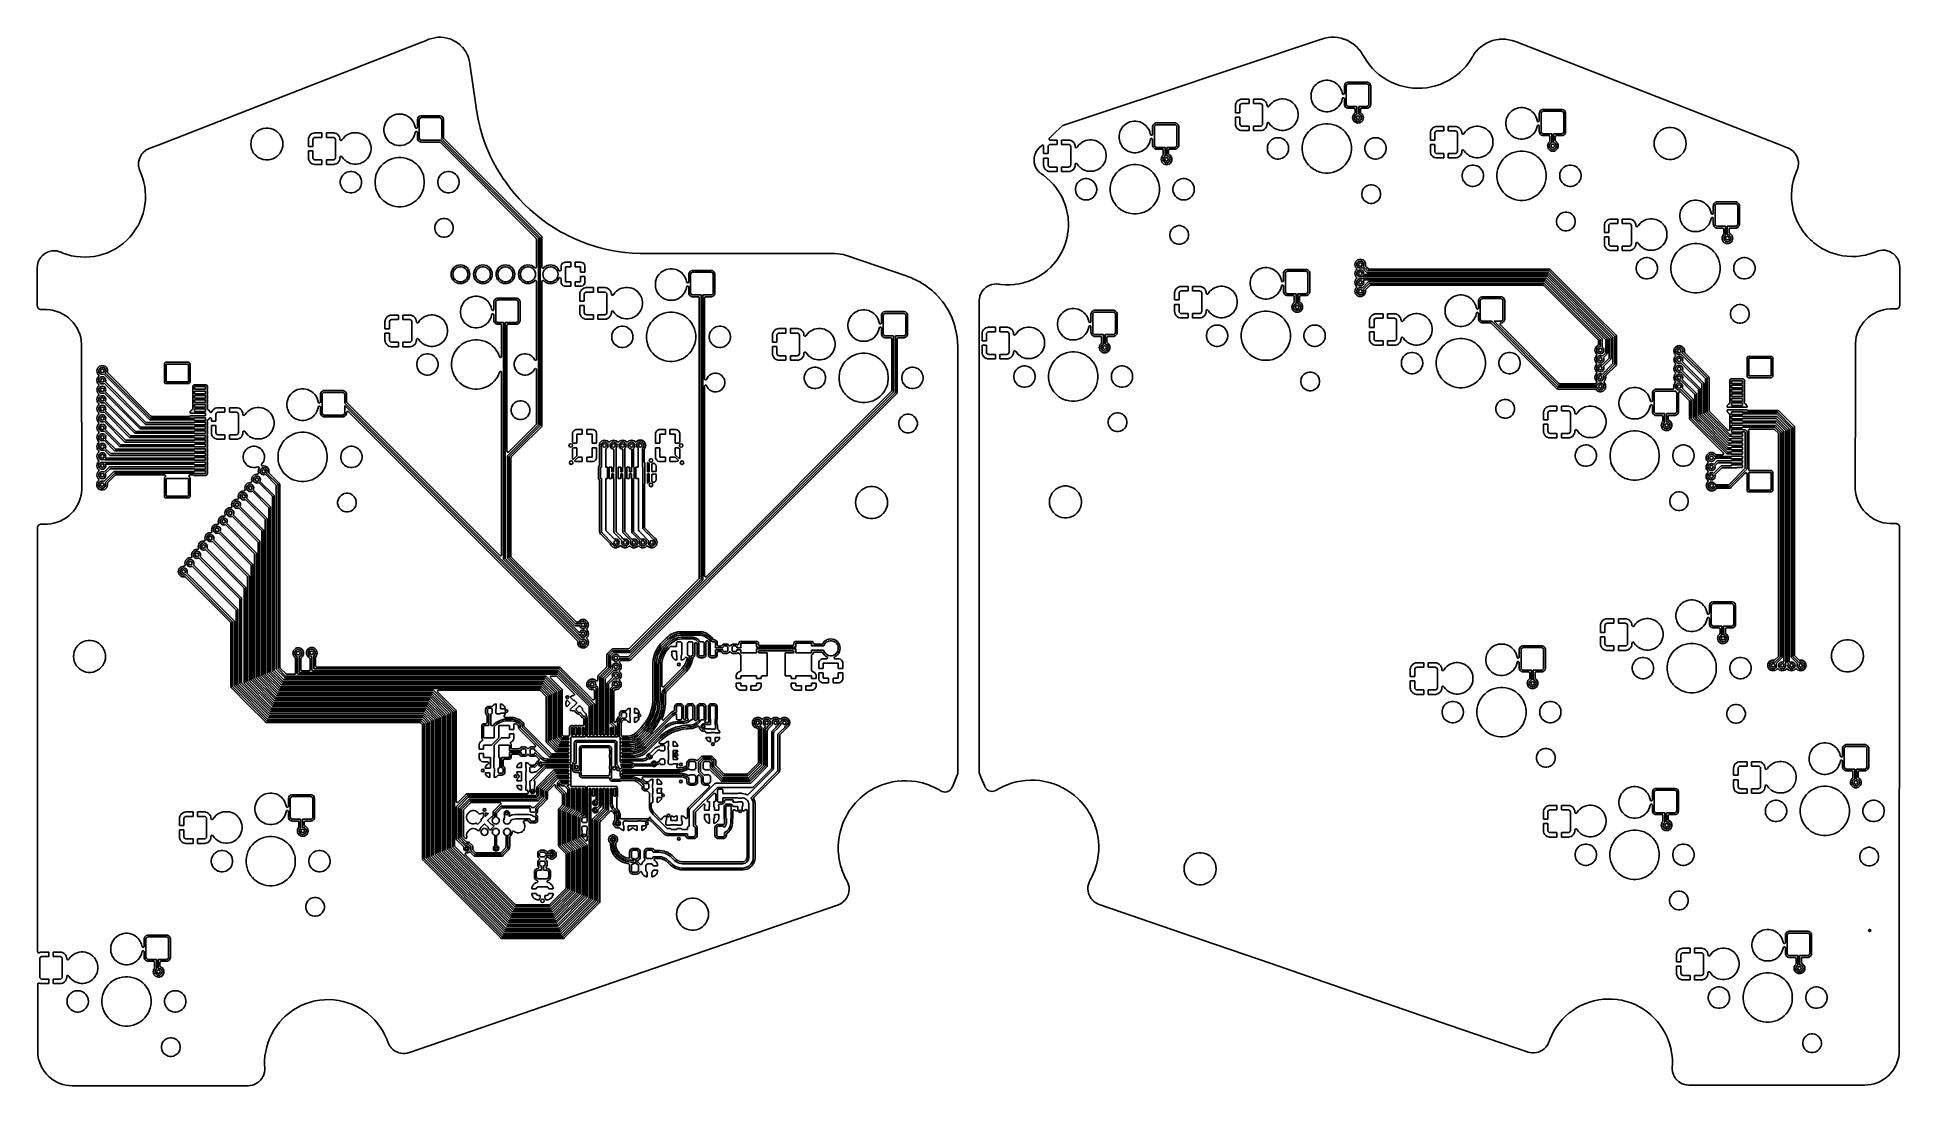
# Model space of a CAD drawing. Extents: x 51 to 261, y -150 to -32.
import ezdxf

# ---------------------------------------------------------------- set-up
doc = ezdxf.new("R2010")
doc.units = 0
doc.layers.add('BLACK', color=7, linetype='CONTINUOUS')

msp = doc.modelspace()

# ---------------------------------------------------------------- linework, layer by layer
at = {"layer": 'BLACK', "linetype": 'CONTINUOUS'}
for p, q in [((64.504762, -44.243638), (93.936524, -32.76496)), ((93.936524, -32.76496), (94.359705, -32.599915)), ((94.359705, -32.599915), (94.755771, -32.445445)), ((94.755771, -32.445445), (94.755772, -32.445445)), ((94.755772, -32.445445), (94.759013, -32.444181)), ((94.759013, -32.444181), (94.764872, -32.442064)), ((94.764872, -32.442064), (94.773663, -32.439135)), ((94.773663, -32.439135), (95.079899, -32.337103)), ((95.079899, -32.337103), (95.091881, -32.33377)), ((95.091881, -32.33377), (95.412819, -32.261614)), ((95.412819, -32.261614), (95.425067, -32.2595)), ((95.425067, -32.2595), (95.751616, -32.2199)), ((95.751616, -32.2199), (95.764034, -32.219024)), ((95.764034, -32.219024), (96.092926, -32.212375)), ((96.092926, -32.212375), (96.105335, -32.212748)), ((96.105335, -32.212748), (96.433234, -32.239118)), ((96.433234, -32.239118), (96.445553, -32.240735)), ((96.445553, -32.240735), (96.76917, -32.299864)), ((96.76917, -32.299864), (96.781258, -32.302708)), ((96.781258, -32.302708), (97.097284, -32.393987)), ((97.097284, -32.393987), (97.109055, -32.398038)), ((97.109055, -32.398038), (97.414329, -32.520554)), ((97.414329, -32.520554), (97.425616, -32.525756)), ((97.425616, -32.525756), (97.643108, -32.63957)), ((97.643108, -32.63957), (97.717063, -32.678271)), ((97.717063, -32.678271), (97.727793, -32.684591)), ((97.727793, -32.684591), (98.002474, -32.865569)), ((98.002474, -32.865569), (98.012515, -32.872934)), ((98.012515, -32.872934), (98.267655, -33.080546)), ((98.267655, -33.080546), (98.276897, -33.088873)), ((98.276897, -33.088873), (98.509931, -33.321031)), ((98.509931, -33.321031), (98.518291, -33.33024)), ((98.518291, -33.33024), (98.677675, -33.524614)), ((98.677675, -33.524614), (98.726864, -33.584601)), ((98.726864, -33.584601), (98.734266, -33.594614)), ((98.734266, -33.594614), (98.916269, -33.8686)), ((176.513513, -38.720572), (195.383748, -32.430494)), ((195.383748, -32.430494), (195.383751, -32.430494)), ((195.383751, -32.430494), (195.417164, -32.419356)), ((195.417164, -32.419356), (195.417165, -32.419357)), ((195.417165, -32.419357), (195.440016, -32.411739)), ((195.440016, -32.411739), (195.445471, -32.410061)), ((195.445471, -32.410061), (195.786683, -32.31372)), ((195.786683, -32.31372), (195.797893, -32.311111)), ((195.797893, -32.311111), (196.143761, -32.247454)), ((196.143761, -32.247454), (196.155164, -32.2459)), ((196.155164, -32.2459), (196.50542, -32.2147)), ((196.50542, -32.2147), (196.516957, -32.214213)), ((196.516957, -32.214213), (196.868605, -32.215736)), ((196.868605, -32.215736), (196.880099, -32.216322)), ((196.880099, -32.216322), (197.230082, -32.250555)), ((197.230082, -32.250555), (197.241484, -32.252209)), ((197.241484, -32.252209), (197.58678, -32.318858)), ((197.58678, -32.318858), (197.597966, -32.321564)), ((197.597966, -32.321564), (197.935547, -32.420047)), ((197.935547, -32.420047), (197.94645, -32.423786)), ((197.94645, -32.423786), (198.273402, -32.553248)), ((198.273402, -32.553248), (198.283916, -32.55799)), ((198.283916, -32.55799), (198.592833, -32.714986)), ((198.592833, -32.714986), (198.597384, -32.717299)), ((198.597384, -32.717299), (198.607425, -32.723005)), ((198.607425, -32.723005), (198.904713, -32.910789)), ((198.904713, -32.910789), (198.91418, -32.917405)), ((198.91418, -32.917405), (199.192706, -33.132033)), ((199.192706, -33.132033), (199.201515, -33.139501)), ((199.201515, -33.139501), (199.458863, -33.379109)), ((199.458863, -33.379109), (199.466941, -33.387364)), ((199.466941, -33.387364), (199.700881, -33.649878)), ((212.859045, -33.785823), (213.104798, -33.524603)), ((213.104798, -33.524603), (213.113234, -33.516449)), ((213.113234, -33.516449), (213.382674, -33.279712)), ((213.382674, -33.279712), (213.391839, -33.272402)), ((213.391839, -33.272402), (213.682512, -33.062307)), ((213.682512, -33.062307), (213.692336, -33.055893)), ((213.692336, -33.055893), (214.001637, -32.874322)), ((214.001637, -32.874322), (214.012021, -32.868872)), ((214.012021, -32.868872), (214.337155, -32.717467)), ((214.337155, -32.717467), (214.348026, -32.71302)), ((214.348026, -32.71302), (214.686049, -32.593149)), ((214.686049, -32.593149), (214.697281, -32.589757)), ((214.697281, -32.589757), (215.045133, -32.502502)), ((215.045133, -32.502502), (215.056679, -32.500183)), ((215.056679, -32.500183), (215.411239, -32.446326)), ((215.411239, -32.446326), (215.422921, -32.445115)), ((215.422921, -32.445115), (215.78102, -32.42514)), ((215.78102, -32.42514), (215.792758, -32.425045)), ((215.792758, -32.425045), (216.151106, -32.439135)), ((216.151106, -32.439135), (216.16283, -32.440155)), ((216.16283, -32.440155), (216.518228, -32.488183)), ((216.518228, -32.488183), (216.529792, -32.490309)), ((216.529792, -32.490309), (216.879027, -32.571838)), ((216.879027, -32.571838), (216.890334, -32.57505)), ((216.890334, -32.57505), (217.231971, -32.689923)), ((217.231971, -32.689923), (217.237499, -32.69193)), ((217.237499, -32.69193), (217.260907, -32.701059)), ((217.260907, -32.701059), (217.260911, -32.70106)), ((217.260911, -32.70106), (217.260916, -32.701062)), ((217.260916, -32.701062), (246.834726, -44.23514)), ((98.916269, -33.8686), (98.922628, -33.879302)), ((98.922628, -33.879302), (98.955738, -33.941997)), ((98.955738, -33.941997), (99.07624, -34.170172)), ((99.07624, -34.170172), (99.081495, -34.181462)), ((99.081495, -34.181462), (99.205153, -34.486262)), ((99.205153, -34.486262), (99.209249, -34.498021)), ((99.209249, -34.498021), (99.301716, -34.813692)), ((99.301716, -34.813692), (99.304612, -34.825804)), ((99.304612, -34.825804), (99.360953, -35.127737)), ((99.360953, -35.127737), (99.365529, -35.152257)), ((99.365529, -35.152257), (99.366514, -35.158387)), ((99.366514, -35.158387), (99.3697, -35.181966)), ((99.3697, -35.181966), (99.371666, -35.196515)), ((99.371666, -35.196515), (99.372172, -35.198355)), ((99.372172, -35.198355), (100.069496, -40.140144)), ((199.700881, -33.649878), (199.708153, -33.658847)), ((199.708153, -33.658847), (199.771615, -33.745027)), ((199.771615, -33.745027), (199.916661, -33.941997)), ((199.916661, -33.941997), (199.923068, -33.951606)), ((199.923068, -33.951606), (200.105889, -34.255523)), ((200.105889, -34.255523), (200.10875, -34.260539)), ((200.10875, -34.260539), (200.12776, -34.295755)), ((200.12776, -34.295755), (200.127993, -34.296078)), ((200.127993, -34.296078), (200.23029, -34.485498)), ((200.23029, -34.485498), (200.230294, -34.485504)), ((200.230294, -34.485504), (200.508855, -34.921617)), ((200.508855, -34.921617), (200.818657, -35.336121)), ((200.818657, -35.336121), (200.818661, -35.336126)), ((200.818661, -35.336126), (200.818666, -35.336132)), ((200.818666, -35.336132), (200.973235, -35.514059)), ((200.973235, -35.514059), (201.158032, -35.726782)), ((211.346415, -35.840693), (211.694439, -35.457718)), ((211.694439, -35.457718), (212.013432, -35.050245)), ((212.013432, -35.050245), (212.301674, -34.620469)), ((212.301674, -34.620469), (212.400335, -34.447161)), ((212.400335, -34.447161), (212.407245, -34.440492)), ((212.407245, -34.440492), (212.42688, -34.401222)), ((212.42688, -34.401222), (212.43305, -34.3903)), ((212.43305, -34.3903), (212.492684, -34.2962)), ((212.492684, -34.2962), (212.624811, -34.08771)), ((212.624811, -34.08771), (212.63156, -34.078102)), ((212.63156, -34.078102), (212.851421, -33.79474)), ((212.851421, -33.79474), (212.859045, -33.785823)), ((194.654904, -37.663758), (194.513226, -37.848397)), ((194.65491, -37.663751), (194.654904, -37.663758)), ((194.819475, -37.499186), (194.65491, -37.663751)), ((194.819482, -37.49918), (194.819475, -37.499186)), ((195.004121, -37.357502), (194.819482, -37.49918)), ((195.004137, -37.357491), (195.004121, -37.357502)), ((195.205685, -37.241126), (195.004137, -37.357491)), ((195.205701, -37.241118), (195.205685, -37.241126)), ((195.420714, -37.152058), (195.205701, -37.241118)), ((195.645539, -37.091816), (195.420714, -37.152058)), ((195.876279, -37.061439), (195.645539, -37.091816)), ((195.876284, -37.061438), (195.876279, -37.061439)), ((195.87629, -37.061438), (195.876284, -37.061438)), ((196.109034, -37.061438), (195.87629, -37.061438)), ((196.109039, -37.061438), (196.109034, -37.061438)), ((196.109044, -37.061439), (196.109039, -37.061438)), ((196.339784, -37.091816), (196.109044, -37.061439)), ((196.564609, -37.152058), (196.339784, -37.091816)), ((196.779622, -37.241118), (196.564609, -37.152058)), ((196.779638, -37.241126), (196.779622, -37.241118)), ((196.981186, -37.357491), (196.779638, -37.241126)), ((196.981189, -37.357493), (196.981186, -37.357491)), ((196.981194, -37.357496), (196.981189, -37.357493)), ((196.9812, -37.3575), (196.981194, -37.357496)), ((196.981202, -37.357502), (196.9812, -37.3575)), ((197.165841, -37.49918), (196.981202, -37.357502)), ((197.165848, -37.499186), (197.165841, -37.49918)), ((197.330413, -37.663751), (197.165848, -37.499186)), ((197.330419, -37.663758), (197.330413, -37.663751)), ((197.36203, -37.704954), (197.330419, -37.663758)), ((197.472104, -37.848406), (197.36203, -37.704954)), ((197.995047, -37.631298), (197.992162, -37.66207)), ((197.992162, -37.66207), (197.992162, -38.53014)), ((198.040398, -37.501694), (197.995047, -37.631296)), ((197.995047, -37.631296), (197.995047, -37.631298)), ((198.121937, -37.391213), (198.040398, -37.501694)), ((198.232418, -37.309674), (198.121937, -37.391213)), ((198.192662, -37.716938), (198.212073, -37.619354)), ((198.192662, -39.756938), (198.192662, -37.716938)), ((198.212073, -37.619354), (198.26735, -37.536626)), ((198.36202, -37.264323), (198.232418, -37.309674)), ((198.26735, -37.536626), (198.350078, -37.481349)), ((198.350078, -37.481349), (198.447662, -37.461938)), ((198.362022, -37.264323), (198.36202, -37.264323)), ((198.392794, -37.261438), (198.362022, -37.264323)), ((198.392798, -37.261438), (198.392794, -37.261438)), ((200.542526, -37.261438), (198.392798, -37.261438)), ((198.447662, -37.461938), (200.487662, -37.461938)), ((200.487662, -37.461938), (200.585246, -37.481349)), ((200.54253, -37.261438), (200.542526, -37.261438)), ((200.573302, -37.264323), (200.54253, -37.261438)), ((200.702905, -37.309674), (200.573302, -37.264323)), ((200.585246, -37.481349), (200.667974, -37.536626)), ((200.667974, -37.536626), (200.723251, -37.619354)), ((200.702907, -37.309675), (200.702905, -37.309674)), ((200.813387, -37.391213), (200.702907, -37.309675)), ((200.723251, -37.619354), (200.742662, -37.716938)), ((200.742662, -37.716938), (200.742662, -39.756938)), ((200.894925, -37.501693), (200.813387, -37.391213)), ((200.901016, -37.519101), (200.894925, -37.501693)), ((200.940276, -37.631296), (200.901016, -37.519101)), ((200.940276, -37.631298), (200.940276, -37.631296)), ((200.943162, -37.66207), (200.940276, -37.631298)), ((200.943162, -39.811805), (200.943162, -37.66207)), ((201.158032, -35.726782), (201.525149, -36.091495)), ((201.525149, -36.091495), (201.918031, -36.428295)), ((201.918031, -36.428295), (202.334561, -36.735367)), ((202.334561, -36.735367), (202.772494, -37.011057)), ((202.772494, -37.011057), (203.192884, -37.234438)), ((203.192884, -37.234438), (203.229477, -37.253882)), ((203.229477, -37.253882), (203.229482, -37.253884)), ((203.229482, -37.253884), (203.253178, -37.264324)), ((203.253178, -37.264324), (203.70303, -37.462525)), ((203.70303, -37.462525), (203.703047, -37.462531)), ((203.703047, -37.462531), (204.190603, -37.635865)), ((204.190603, -37.635865), (204.190611, -37.635867)), ((204.190611, -37.635867), (204.190618, -37.63587)), ((204.190618, -37.63587), (204.689608, -37.772981)), ((204.689608, -37.772981), (204.689631, -37.772985)), ((204.689631, -37.772985), (204.689633, -37.772986)), ((204.689633, -37.772986), (205.197294, -37.873115)), ((207.769972, -37.807421), (208.271903, -37.681501)), ((208.271903, -37.681501), (208.763245, -37.519101)), ((208.763245, -37.519101), (209.24135, -37.321096)), ((209.24135, -37.321096), (209.703642, -37.088551)), ((209.703642, -37.088551), (210.14763, -36.822722)), ((210.14763, -36.822722), (210.570921, -36.525039)), ((210.570921, -36.525039), (210.960842, -36.205621)), ((210.960842, -36.205621), (210.971221, -36.197119)), ((210.971221, -36.197119), (210.971247, -36.197096)), ((210.971247, -36.197096), (211.065741, -36.107328)), ((211.065741, -36.107328), (211.346415, -35.840693)), ((169.937381, -40.912616), (172.998827, -39.892134)), ((172.998827, -39.892134), (176.513513, -38.720572)), ((185.71592, -39.788737), (185.705356, -39.892134)), ((185.705356, -39.892134), (185.705356, -40.712453)), ((185.771434, -39.621206), (185.71592, -39.788737)), ((185.771436, -39.621201), (185.771434, -39.621206)), ((185.864091, -39.470985), (185.771436, -39.621201)), ((185.988888, -39.346188), (185.864091, -39.470985)), ((186.139104, -39.253533), (185.988888, -39.346188)), ((186.139109, -39.253531), (186.139104, -39.253533)), ((186.30664, -39.198017), (186.139109, -39.253531)), ((186.205356, -39.942453), (186.224767, -39.844869)), ((186.224767, -39.844869), (186.280044, -39.762141)), ((186.280044, -39.762141), (186.362772, -39.706864)), ((186.410036, -39.187454), (186.30664, -39.198017)), ((186.362772, -39.706864), (186.460356, -39.687453)), ((186.410052, -39.187453), (186.410036, -39.187454)), ((187.230356, -39.187453), (186.410052, -39.187453)), ((186.460356, -39.687453), (187.230356, -39.687453)), ((187.230356, -39.687453), (187.230356, -39.187453)), ((188.550674, -39.187453), (187.730356, -39.187453)), ((187.730356, -39.187453), (187.730356, -39.687453)), ((187.730356, -39.687453), (188.500356, -39.687453)), ((188.500356, -39.687453), (188.59794, -39.706864)), ((188.654071, -39.198017), (188.550674, -39.187453)), ((188.59794, -39.706864), (188.680668, -39.762141)), ((188.821602, -39.253531), (188.654071, -39.198017)), ((188.680668, -39.762141), (188.735945, -39.844869)), ((188.735945, -39.844869), (188.755356, -39.942453)), ((188.821607, -39.253533), (188.821602, -39.253531)), ((188.971823, -39.346188), (188.821607, -39.253533)), ((189.09662, -39.470985), (188.971823, -39.346188)), ((189.189275, -39.621201), (189.09662, -39.470985)), ((189.189277, -39.621206), (189.189275, -39.621201)), ((189.244791, -39.788737), (189.189277, -39.621206)), ((189.255354, -39.892134), (189.244791, -39.788737)), ((189.255355, -39.892149), (189.255354, -39.892134)), ((189.255355, -39.932266), (189.255355, -39.892149)), ((189.654904, -39.763758), (189.513226, -39.948397)), ((189.65491, -39.763751), (189.654904, -39.763758)), ((189.819475, -39.599186), (189.65491, -39.763751)), ((189.819482, -39.59918), (189.819475, -39.599186)), ((190.004121, -39.457502), (189.819482, -39.59918)), ((190.004137, -39.457491), (190.004121, -39.457502)), ((190.205685, -39.341126), (190.004137, -39.457491)), ((190.205701, -39.341118), (190.205685, -39.341126)), ((190.420714, -39.252058), (190.205701, -39.341118)), ((190.645539, -39.191816), (190.420714, -39.252058)), ((190.876279, -39.161439), (190.645539, -39.191816)), ((190.876284, -39.161438), (190.876279, -39.161439)), ((190.87629, -39.161438), (190.876284, -39.161438)), ((191.109034, -39.161438), (190.87629, -39.161438)), ((191.109039, -39.161438), (191.109034, -39.161438)), ((191.109044, -39.161439), (191.109039, -39.161438)), ((191.339784, -39.191816), (191.109044, -39.161439)), ((191.339787, -39.191816), (191.339784, -39.191816)), ((191.339788, -39.191817), (191.339787, -39.191816)), ((191.362926, -39.198017), (191.339788, -39.191817)), ((191.564609, -39.252058), (191.362926, -39.198017)), ((191.779622, -39.341118), (191.564609, -39.252058)), ((191.779638, -39.341126), (191.779622, -39.341118)), ((191.981186, -39.457491), (191.779638, -39.341126)), ((191.981189, -39.457493), (191.981186, -39.457491)), ((191.981194, -39.457496), (191.981189, -39.457493)), ((191.9812, -39.4575), (191.981194, -39.457496)), ((191.981202, -39.457502), (191.9812, -39.4575)), ((192.165841, -39.59918), (191.981202, -39.457502)), ((192.165848, -39.599186), (192.165841, -39.59918)), ((192.330413, -39.763751), (192.165848, -39.599186)), ((192.330419, -39.763758), (192.330413, -39.763751)), ((192.377766, -39.825462), (192.330419, -39.763758)), ((192.472104, -39.948406), (192.377766, -39.825462)), ((194.217163, -38.720555), (194.217162, -38.720572)), ((194.217162, -38.720572), (194.217162, -38.953303)), ((194.217162, -38.953303), (194.217163, -38.95332)), ((194.24754, -38.489815), (194.217163, -38.720555)), ((194.217163, -38.95332), (194.242231, -39.143735)), ((194.242231, -39.143735), (194.247541, -39.184064)), ((194.307782, -38.26499), (194.24754, -38.489815)), ((194.247541, -39.184064), (194.265759, -39.252056)), ((194.265759, -39.252056), (194.307782, -39.408885)), ((194.396842, -38.049977), (194.307782, -38.26499)), ((194.307782, -39.408885), (194.396842, -39.623898)), ((194.39685, -38.049961), (194.396842, -38.049977)), ((194.396842, -39.623898), (194.39685, -39.623914)), ((194.513215, -37.848413), (194.39685, -38.049961)), ((194.39685, -39.623914), (194.513215, -39.825462)), ((194.513226, -37.848397), (194.513215, -37.848413)), ((194.513215, -39.825462), (194.513226, -39.825478)), ((194.513226, -39.825478), (194.654904, -40.010117)), ((197.330418, -40.010119), (197.472104, -39.82547)), ((197.472108, -37.848413), (197.472104, -37.848406)), ((197.472104, -39.82547), (197.588477, -39.623907)), ((197.588473, -38.049961), (197.472108, -37.848413)), ((197.588481, -38.049977), (197.588473, -38.049961)), ((197.588477, -39.623907), (197.598719, -39.599182)), ((197.677541, -38.26499), (197.588481, -38.049977)), ((197.598719, -39.599182), (197.677541, -39.408885)), ((197.67754, -39.408885), (197.677544, -39.408878)), ((197.677541, -39.408885), (197.67754, -39.408885)), ((197.677544, -38.264998), (197.677541, -38.26499)), ((197.737783, -38.489812), (197.677544, -38.264998)), ((197.677544, -39.408878), (197.737783, -39.184064)), ((197.737783, -38.489815), (197.737783, -38.489812)), ((197.745223, -38.546325), (197.737783, -38.489815)), ((197.737783, -39.184064), (197.745223, -39.127549)), ((197.749185, -38.565075), (197.745223, -38.546325)), ((197.745223, -39.127549), (197.773489, -39.063653)), ((197.786959, -38.623853), (197.749185, -38.565075)), ((197.773489, -39.063653), (197.831814, -39.025182)), ((197.850515, -38.652878), (197.786959, -38.623853)), ((197.831814, -39.025182), (197.901678, -39.024351)), ((197.919673, -38.642934), (197.850515, -38.652878)), ((197.901678, -39.024351), (197.960902, -39.061423)), ((197.972477, -38.597179), (197.919673, -38.642934)), ((197.960902, -39.061423), (197.990681, -39.124628)), ((197.992162, -38.53014), (197.972477, -38.597179)), ((197.990681, -39.124628), (197.992162, -39.143735)), ((197.992162, -39.143735), (197.992162, -39.811805)), ((197.992162, -39.811805), (197.995047, -39.842577)), ((197.995047, -39.842577), (197.995047, -39.842579)), ((197.995047, -39.842579), (198.032083, -39.948418)), ((198.212073, -39.854522), (198.192662, -39.756938)), ((198.26735, -39.93725), (198.212073, -39.854522)), ((200.723251, -39.854522), (200.667974, -39.93725)), ((200.742662, -39.756938), (200.723251, -39.854522)), ((200.894925, -39.972183), (200.922935, -39.892134)), ((200.922935, -39.892134), (200.940276, -39.842579)), ((200.940276, -39.842577), (200.943162, -39.811805)), ((200.940276, -39.842579), (200.940276, -39.842577)), ((205.197294, -37.873115), (205.197301, -37.873116)), ((205.197301, -37.873116), (205.197303, -37.873116)), ((205.197303, -37.873116), (205.197312, -37.873118)), ((205.197312, -37.873118), (205.710994, -37.935742)), ((205.710994, -37.935742), (206.227886, -37.960515)), ((206.227886, -37.960515), (206.745202, -37.947305)), ((206.745202, -37.947305), (207.260156, -37.896182)), ((207.260156, -37.896182), (207.769972, -37.807421)), ((89.855043, -41.856278), (89.765983, -42.071291)), ((89.855051, -41.856262), (89.855043, -41.856278)), ((89.971416, -41.654714), (89.855051, -41.856262)), ((89.971427, -41.654698), (89.971416, -41.654714)), ((90.113105, -41.470059), (89.971427, -41.654698)), ((90.113111, -41.470052), (90.113105, -41.470059)), ((90.277676, -41.305487), (90.113111, -41.470052)), ((90.277683, -41.305481), (90.277676, -41.305487)), ((90.462322, -41.163803), (90.277683, -41.305481)), ((90.462338, -41.163792), (90.462322, -41.163803)), ((90.663886, -41.047427), (90.462338, -41.163792)), ((90.663902, -41.047419), (90.663886, -41.047427)), ((90.878915, -40.958359), (90.663902, -41.047419)), ((91.10374, -40.898117), (90.878915, -40.958359)), ((91.33448, -40.86774), (91.10374, -40.898117)), ((91.334485, -40.867739), (91.33448, -40.86774)), ((91.334491, -40.867739), (91.334485, -40.867739)), ((91.567235, -40.867739), (91.334491, -40.867739)), ((91.56724, -40.867739), (91.567235, -40.867739)), ((91.567245, -40.86774), (91.56724, -40.867739)), ((91.797985, -40.898117), (91.567245, -40.86774)), ((91.797988, -40.898117), (91.797985, -40.898117)), ((91.797989, -40.898118), (91.797988, -40.898117)), ((91.963448, -40.942453), (91.797989, -40.898118)), ((92.02281, -40.958359), (91.963448, -40.942453)), ((92.237823, -41.047419), (92.02281, -40.958359)), ((92.237839, -41.047427), (92.237823, -41.047419)), ((92.439387, -41.163792), (92.237839, -41.047427)), ((92.43939, -41.163794), (92.439387, -41.163792)), ((92.439395, -41.163797), (92.43939, -41.163794)), ((92.439401, -41.163801), (92.439395, -41.163797)), ((92.439403, -41.163803), (92.439401, -41.163801)), ((92.624042, -41.305481), (92.439403, -41.163803)), ((92.624049, -41.305487), (92.624042, -41.305481)), ((92.788614, -41.470052), (92.624049, -41.305487)), ((92.78862, -41.470059), (92.788614, -41.470052)), ((92.79274, -41.475428), (92.78862, -41.470059)), ((92.930305, -41.654707), (92.79274, -41.475428)), ((92.930309, -41.654714), (92.930305, -41.654707)), ((93.046674, -41.856262), (92.930309, -41.654714)), ((93.046682, -41.856278), (93.046674, -41.856262)), ((93.135742, -42.071291), (93.046682, -41.856278)), ((93.453248, -41.437599), (93.450363, -41.468371)), ((93.450363, -41.468371), (93.450363, -42.336441)), ((93.498599, -41.307995), (93.453248, -41.437597)), ((93.453248, -41.437597), (93.453248, -41.437599)), ((93.580138, -41.197514), (93.498599, -41.307995)), ((93.690619, -41.115975), (93.580138, -41.197514)), ((93.650863, -41.523239), (93.670274, -41.425655)), ((93.650863, -43.563239), (93.650863, -41.523239)), ((93.670274, -41.425655), (93.725551, -41.342927)), ((93.820221, -41.070624), (93.690619, -41.115975)), ((93.725551, -41.342927), (93.808279, -41.28765)), ((93.808279, -41.28765), (93.905863, -41.268239)), ((93.820223, -41.070624), (93.820221, -41.070624)), ((93.850995, -41.067739), (93.820223, -41.070624)), ((93.850999, -41.067739), (93.850995, -41.067739)), ((96.000727, -41.067739), (93.850999, -41.067739)), ((93.905863, -41.268239), (95.945863, -41.268239)), ((95.945863, -41.268239), (96.043447, -41.28765)), ((96.000731, -41.067739), (96.000727, -41.067739)), ((96.031503, -41.070624), (96.000731, -41.067739)), ((96.161106, -41.115975), (96.031503, -41.070624)), ((96.043447, -41.28765), (96.126175, -41.342927)), ((96.126175, -41.342927), (96.181452, -41.425655)), ((96.161108, -41.115976), (96.161106, -41.115975)), ((96.271588, -41.197514), (96.161108, -41.115976)), ((96.181452, -41.425655), (96.200863, -41.523239)), ((96.200863, -41.523239), (96.200863, -43.563239)), ((96.353126, -41.307994), (96.271588, -41.197514)), ((96.353126, -41.307995), (96.353126, -41.307994)), ((96.398477, -41.437597), (96.353126, -41.307995)), ((96.398477, -41.437599), (96.398477, -41.437597)), ((96.401363, -41.468371), (96.398477, -41.437599)), ((96.401363, -43.542406), (96.401363, -41.468371)), ((100.069496, -40.140144), (100.0695, -40.140464)), ((100.0695, -40.140464), (100.071702, -40.155958)), ((100.071702, -40.155958), (100.074363, -40.174689)), ((100.074363, -40.174689), (100.075398, -40.181968)), ((100.075398, -40.181968), (100.075406, -40.182083)), ((100.075406, -40.182083), (100.075414, -40.182082)), ((100.075414, -40.182082), (100.079887, -40.213769)), ((100.079887, -40.213769), (100.079963, -40.214088)), ((100.079963, -40.214088), (100.135553, -40.60512)), ((100.135553, -40.60512), (100.293245, -41.443899)), ((100.293245, -41.443899), (100.488216, -42.274695)), ((166.238945, -42.145428), (169.937381, -40.912616)), ((173.363469, -41.968744), (173.17883, -42.110422)), ((173.363485, -41.968733), (173.363469, -41.968744)), ((173.565033, -41.852368), (173.363485, -41.968733)), ((173.565049, -41.85236), (173.565033, -41.852368)), ((173.780062, -41.7633), (173.565049, -41.85236)), ((174.004887, -41.703058), (173.780062, -41.7633)), ((174.235627, -41.672681), (174.004887, -41.703058)), ((174.235632, -41.67268), (174.235627, -41.672681)), ((174.235638, -41.67268), (174.235632, -41.67268)), ((174.468382, -41.67268), (174.235638, -41.67268)), ((174.468387, -41.67268), (174.468382, -41.67268)), ((174.468392, -41.672681), (174.468387, -41.67268)), ((174.699132, -41.703058), (174.468392, -41.672681)), ((174.699135, -41.703058), (174.699132, -41.703058)), ((174.699136, -41.703059), (174.699135, -41.703058)), ((174.906834, -41.758712), (174.699136, -41.703059)), ((174.923957, -41.7633), (174.906834, -41.758712)), ((175.13897, -41.85236), (174.923957, -41.7633)), ((175.138986, -41.852368), (175.13897, -41.85236)), ((175.340534, -41.968733), (175.138986, -41.852368)), ((175.340537, -41.968735), (175.340534, -41.968733)), ((175.340542, -41.968738), (175.340537, -41.968735)), ((175.340548, -41.968742), (175.340542, -41.968738)), ((175.34055, -41.968744), (175.340548, -41.968742)), ((175.525189, -42.110422), (175.34055, -41.968744)), ((176.481285, -42.002455), (176.399746, -42.112936)), ((176.591766, -41.920916), (176.481285, -42.002455)), ((176.721368, -41.875565), (176.591766, -41.920916)), ((176.72137, -41.875565), (176.721368, -41.875565)), ((176.752142, -41.87268), (176.72137, -41.875565)), ((176.752146, -41.87268), (176.752142, -41.87268)), ((178.901874, -41.87268), (176.752146, -41.87268)), ((178.901878, -41.87268), (178.901874, -41.87268)), ((178.93265, -41.875565), (178.901878, -41.87268)), ((179.062253, -41.920916), (178.93265, -41.875565)), ((179.062255, -41.920917), (179.062253, -41.920916)), ((179.172735, -42.002455), (179.062255, -41.920917)), ((179.195109, -42.032771), (179.172735, -42.002455)), ((185.705356, -40.712453), (186.205356, -40.712453)), ((186.205356, -41.212453), (185.705357, -41.212453)), ((185.705357, -41.212453), (185.705357, -42.032771)), ((186.205356, -40.712453), (186.205356, -39.942453)), ((186.205356, -41.982453), (186.205356, -41.212453)), ((186.224767, -42.080037), (186.205356, -41.982453)), ((188.755356, -41.982453), (188.735945, -42.080037)), ((188.755356, -39.942453), (188.755356, -41.982453)), ((189.262174, -39.972821), (189.255355, -39.932266)), ((189.255355, -41.941611), (189.275039, -41.874572)), ((189.255355, -42.032771), (189.255355, -41.941611)), ((189.302702, -40.029736), (189.262174, -39.972821)), ((189.275039, -41.874572), (189.327842, -41.828816)), ((189.367567, -40.055704), (189.302702, -40.029736)), ((189.327842, -41.828816), (189.397001, -41.818872)), ((189.436174, -40.042482), (189.367567, -40.055704)), ((189.397001, -41.818872), (189.460557, -41.847896)), ((189.486741, -39.994267), (189.436174, -40.042482)), ((189.460557, -41.847896), (189.486741, -41.879609)), ((189.513212, -39.948418), (189.486741, -39.994267)), ((189.486741, -41.879609), (189.510591, -41.920917)), ((189.510591, -41.920917), (189.51322, -41.92547)), ((189.513226, -39.948397), (189.513212, -39.948418)), ((189.51322, -41.92547), (189.513225, -41.925476)), ((189.513225, -41.925476), (189.513226, -41.925478)), ((189.513226, -41.925478), (189.654904, -42.110117)), ((192.330418, -42.110119), (192.472104, -41.92547)), ((192.472108, -39.948413), (192.472104, -39.948406)), ((192.472104, -41.92547), (192.588477, -41.723907)), ((192.588473, -40.149961), (192.472108, -39.948413)), ((192.588481, -40.149977), (192.588473, -40.149961)), ((192.588477, -41.723907), (192.597021, -41.703281)), ((192.677383, -40.364609), (192.588481, -40.149977)), ((192.597021, -41.703281), (192.677541, -41.508885)), ((192.677544, -40.364998), (192.677383, -40.364609)), ((192.67754, -41.508885), (192.677544, -41.508878)), ((192.677541, -41.508885), (192.67754, -41.508885)), ((192.737783, -40.589812), (192.677544, -40.364998)), ((192.677544, -41.508878), (192.737783, -41.284064)), ((192.768162, -40.820566), (192.737783, -40.589812)), ((192.737783, -41.284064), (192.768162, -41.05331)), ((192.768162, -41.05331), (192.768162, -40.820566)), ((194.654904, -40.010117), (194.65491, -40.010124)), ((194.65491, -40.010124), (194.819475, -40.174689)), ((194.819475, -40.174689), (194.819482, -40.174695)), ((194.819482, -40.174695), (194.87082, -40.214088)), ((194.87082, -40.214088), (195.00413, -40.31638)), ((195.00413, -40.31638), (195.004137, -40.316384)), ((195.004137, -40.316384), (195.205685, -40.432749)), ((195.205685, -40.432749), (195.205701, -40.432757)), ((195.205701, -40.432757), (195.420714, -40.521817)), ((195.527012, -41.996342), (195.223094, -42.065709)), ((195.420714, -40.521817), (195.420716, -40.521817)), ((195.420716, -40.521817), (195.420722, -40.52182)), ((195.420722, -40.52182), (195.645536, -40.582059)), ((195.527028, -41.99634), (195.527012, -41.996342)), ((195.836789, -41.961438), (195.527028, -41.99634)), ((195.645536, -40.582059), (195.87629, -40.612438)), ((195.836793, -41.961438), (195.836789, -41.961438)), ((196.148531, -41.961438), (195.836793, -41.961438)), ((195.87629, -40.612438), (195.876297, -40.612438)), ((195.876297, -40.612438), (196.109027, -40.612438)), ((196.109027, -40.612438), (196.109034, -40.612438)), ((196.109034, -40.612438), (196.339788, -40.582059)), ((196.148535, -41.961438), (196.148531, -41.961438)), ((196.458295, -41.99634), (196.148535, -41.961438)), ((196.339788, -40.582059), (196.564602, -40.52182)), ((196.458311, -41.996342), (196.458295, -41.99634)), ((196.762229, -42.065709), (196.458311, -41.996342)), ((196.564602, -40.52182), (196.68213, -40.473139)), ((196.68213, -40.473139), (196.779622, -40.432757)), ((196.779622, -40.432757), (196.779625, -40.432755)), ((196.779625, -40.432755), (196.779631, -40.432753)), ((196.779631, -40.432753), (196.981194, -40.31638)), ((196.981194, -40.31638), (197.165843, -40.174694)), ((197.165843, -40.174694), (197.330418, -40.010119)), ((198.032083, -39.948418), (198.040399, -39.972183)), ((198.040399, -39.972183), (198.121937, -40.082663)), ((198.121937, -40.082663), (198.232417, -40.164201)), ((198.232417, -40.164201), (198.275619, -40.179318)), ((198.350078, -39.992527), (198.26735, -39.93725)), ((198.275619, -40.179318), (198.362021, -40.209552)), ((198.447662, -40.011938), (198.350078, -39.992527)), ((198.362021, -40.209552), (198.392794, -40.212438)), ((198.392794, -40.212438), (198.392798, -40.212438)), ((198.392798, -40.212438), (199.068162, -40.212438)), ((199.392662, -40.011938), (198.447662, -40.011938)), ((198.931955, -41.118239), (198.911318, -41.274998)), ((198.911318, -41.274998), (198.911318, -41.275001)), ((198.911318, -41.275001), (198.931955, -41.43176)), ((198.931956, -41.118237), (198.931955, -41.118239)), ((198.931955, -41.43176), (198.931956, -41.431762)), ((198.992463, -40.97216), (198.931956, -41.118237)), ((198.931956, -41.431762), (198.963898, -41.508878)), ((198.963898, -41.508878), (198.992464, -41.577841)), ((199.08872, -40.846715), (198.992463, -40.97216)), ((198.992464, -41.577841), (199.088718, -41.703282)), ((199.068162, -40.212438), (199.135201, -40.232123)), ((199.088718, -41.703282), (199.214159, -41.799536)), ((199.14365, -40.804566), (199.08872, -40.846715)), ((199.117, -41.275), (199.136577, -41.151393)), ((199.136577, -41.398607), (199.117, -41.275)), ((199.135201, -40.232123), (199.180956, -40.284927)), ((199.136577, -41.151393), (199.193393, -41.039886)), ((199.193393, -41.510114), (199.136577, -41.398607)), ((199.172477, -40.77323), (199.14365, -40.804566)), ((199.192162, -40.706191), (199.172477, -40.77323)), ((199.180956, -40.284927), (199.192162, -40.336438)), ((199.192162, -40.336438), (199.192162, -40.706191)), ((199.193393, -41.039886), (199.281886, -40.951393)), ((199.281886, -41.598607), (199.193393, -41.510114)), ((199.214159, -41.799536), (199.360238, -41.860044)), ((199.281886, -40.951393), (199.392662, -40.894949)), ((199.393393, -41.655423), (199.281886, -41.598607)), ((199.360238, -41.860044), (199.406937, -41.866192)), ((199.392662, -40.894949), (199.392662, -40.011938)), ((199.517, -41.675), (199.393393, -41.655423)), ((199.406937, -41.866192), (199.516999, -41.880682)), ((199.516999, -41.880682), (199.517, -41.880682)), ((199.640607, -41.655423), (199.517, -41.675)), ((199.517, -41.880682), (199.517001, -41.880682)), ((199.517001, -41.880682), (199.569254, -41.873802)), ((199.569254, -41.873802), (199.673762, -41.860044)), ((200.487662, -40.011938), (199.592662, -40.011938)), ((199.592662, -40.011938), (199.592662, -40.886983)), ((199.592662, -40.886983), (199.640607, -40.894577)), ((199.640607, -40.894577), (199.752114, -40.951393)), ((199.752114, -41.598607), (199.640607, -41.655423)), ((199.673762, -41.860044), (199.81269, -41.802498)), ((199.752114, -40.951393), (199.840607, -41.039886)), ((199.840607, -41.510114), (199.752114, -41.598607)), ((199.793162, -40.336438), (199.812847, -40.269399)), ((199.793162, -40.668842), (199.793162, -40.336438)), ((199.800473, -40.71079), (199.793162, -40.668842)), ((199.841674, -40.767217), (199.800473, -40.71079)), ((199.81269, -41.802498), (199.819841, -41.799536)), ((199.812847, -40.269399), (199.865651, -40.223644)), ((199.819841, -41.799536), (199.945282, -41.703282)), ((199.840607, -41.039886), (199.897423, -41.151393)), ((199.897423, -41.398607), (199.840607, -41.510114)), ((199.945282, -40.846718), (199.841674, -40.767217)), ((199.865651, -40.223644), (199.917162, -40.212438)), ((199.897423, -41.151393), (199.917, -41.275)), ((199.917, -41.275), (199.897423, -41.398607)), ((199.917162, -40.212438), (200.54253, -40.212438)), ((200.041536, -40.972159), (199.945282, -40.846718)), ((199.945282, -41.703282), (200.041536, -41.577841)), ((200.102044, -41.118238), (200.041536, -40.972159)), ((200.041536, -41.577841), (200.102044, -41.431762)), ((200.122682, -41.275), (200.102044, -41.118238)), ((200.102044, -41.431762), (200.122682, -41.275)), ((200.585246, -39.992527), (200.487662, -40.011938)), ((200.54253, -40.212438), (200.573301, -40.209552)), ((200.573301, -40.209552), (200.573303, -40.209552)), ((200.573303, -40.209552), (200.651806, -40.182082)), ((200.667974, -39.93725), (200.585246, -39.992527)), ((200.651806, -40.182082), (200.702907, -40.164201)), ((200.702907, -40.164201), (200.813387, -40.082663)), ((200.813387, -40.082663), (200.894925, -39.972183)), ((216.185484, -41.802481), (216.185483, -41.802498)), ((216.185483, -41.802498), (216.185483, -42.035229)), ((216.215861, -41.571741), (216.185484, -41.802481)), ((216.276103, -41.346916), (216.215861, -41.571741)), ((216.365163, -41.131903), (216.276103, -41.346916)), ((216.365171, -41.131887), (216.365163, -41.131903)), ((216.481536, -40.930339), (216.365171, -41.131887)), ((216.481547, -40.930323), (216.481536, -40.930339)), ((216.623225, -40.745684), (216.481547, -40.930323)), ((216.623231, -40.745677), (216.623225, -40.745684)), ((216.787796, -40.581112), (216.623231, -40.745677)), ((216.787803, -40.581106), (216.787796, -40.581112)), ((216.972442, -40.439428), (216.787803, -40.581106)), ((216.972458, -40.439417), (216.972442, -40.439428)), ((217.174006, -40.323052), (216.972458, -40.439417)), ((217.174022, -40.323044), (217.174006, -40.323052)), ((217.389035, -40.233984), (217.174022, -40.323044)), ((217.61386, -40.173742), (217.389035, -40.233984)), ((217.8446, -40.143365), (217.61386, -40.173742)), ((217.844605, -40.143364), (217.8446, -40.143365)), ((217.844611, -40.143364), (217.844605, -40.143364)), ((218.077355, -40.143364), (217.844611, -40.143364)), ((218.07736, -40.143364), (218.077355, -40.143364)), ((218.077365, -40.143365), (218.07736, -40.143364)), ((218.308105, -40.173742), (218.077365, -40.143365)), ((218.308108, -40.173742), (218.308105, -40.173742)), ((218.308109, -40.173743), (218.308108, -40.173742)), ((218.414923, -40.202364), (218.308109, -40.173743)), ((218.53293, -40.233984), (218.414923, -40.202364)), ((218.747943, -40.323044), (218.53293, -40.233984)), ((218.747959, -40.323052), (218.747943, -40.323044)), ((218.949507, -40.439417), (218.747959, -40.323052)), ((218.94951, -40.439419), (218.949507, -40.439417)), ((218.949515, -40.439422), (218.94951, -40.439419)), ((218.949521, -40.439426), (218.949515, -40.439422)), ((218.949523, -40.439428), (218.949521, -40.439426)), ((219.134162, -40.581106), (218.949523, -40.439428)), ((219.134169, -40.581112), (219.134162, -40.581106)), ((219.298734, -40.745677), (219.134169, -40.581112)), ((219.29874, -40.745684), (219.298734, -40.745677)), ((219.376266, -40.846718), (219.29874, -40.745684)), ((219.440425, -40.930332), (219.376266, -40.846718)), ((219.440429, -40.930339), (219.440425, -40.930332)), ((219.556794, -41.131887), (219.440429, -40.930339)), ((219.556802, -41.131903), (219.556794, -41.131887)), ((219.645862, -41.346916), (219.556802, -41.131903)), ((219.645865, -41.346924), (219.645862, -41.346916)), ((219.706104, -41.571738), (219.645865, -41.346924)), ((219.709863, -41.600294), (219.706104, -41.571738)), ((219.713544, -41.628251), (219.709863, -41.600294)), ((219.717506, -41.647001), (219.713544, -41.628251)), ((219.75528, -41.705779), (219.717506, -41.647001)), ((219.818836, -41.734804), (219.75528, -41.705779)), ((219.887994, -41.72486), (219.818836, -41.734804)), ((219.940798, -41.679105), (219.887994, -41.72486)), ((219.960483, -41.612066), (219.940798, -41.679105)), ((219.963368, -40.713224), (219.960483, -40.743996)), ((219.960483, -40.743996), (219.960483, -41.612066)), ((220.008719, -40.58362), (219.963368, -40.713222)), ((219.963368, -40.713222), (219.963368, -40.713224)), ((220.090258, -40.473139), (220.008719, -40.58362)), ((220.200739, -40.3916), (220.090258, -40.473139)), ((220.160983, -40.798864), (220.180394, -40.70128)), ((220.160983, -42.838864), (220.160983, -40.798864)), ((220.180394, -40.70128), (220.235671, -40.618552)), ((220.330341, -40.346249), (220.200739, -40.3916)), ((220.235671, -40.618552), (220.318399, -40.563275)), ((220.318399, -40.563275), (220.415983, -40.543864)), ((220.330343, -40.346249), (220.330341, -40.346249)), ((220.361115, -40.343364), (220.330343, -40.346249)), ((220.361119, -40.343364), (220.361115, -40.343364)), ((222.510847, -40.343364), (220.361119, -40.343364)), ((220.415983, -40.543864), (222.455983, -40.543864)), ((222.455983, -40.543864), (222.553567, -40.563275)), ((222.510851, -40.343364), (222.510847, -40.343364)), ((222.541623, -40.346249), (222.510851, -40.343364)), ((222.671226, -40.3916), (222.541623, -40.346249)), ((222.553567, -40.563275), (222.636295, -40.618552)), ((222.636295, -40.618552), (222.691572, -40.70128)), ((222.671228, -40.391601), (222.671226, -40.3916)), ((222.781708, -40.473139), (222.671228, -40.391601)), ((222.691572, -40.70128), (222.710983, -40.798864)), ((222.710983, -40.798864), (222.710983, -42.838864)), ((222.863246, -40.583619), (222.781708, -40.473139)), ((222.873329, -40.612436), (222.863246, -40.583619)), ((222.908597, -40.713222), (222.873329, -40.612436)), ((222.908597, -40.713224), (222.908597, -40.713222)), ((222.911483, -40.743996), (222.908597, -40.713224)), ((222.911483, -42.893731), (222.911483, -40.743996)), ((74.691359, -43.974541), (74.671194, -44.243638)), ((74.751407, -43.711454), (74.691359, -43.974541)), ((74.751409, -43.711447), (74.751407, -43.711454)), ((74.849999, -43.460246), (74.751409, -43.711447)), ((74.850001, -43.460242), (74.849999, -43.460246)), ((74.984928, -43.226541), (74.850001, -43.460242)), ((75.153185, -43.015553), (74.984928, -43.226541)), ((75.351001, -42.832008), (75.153185, -43.015553)), ((75.573973, -42.679989), (75.351001, -42.832008)), ((75.817101, -42.562905), (75.573973, -42.679989)), ((76.074969, -42.483363), (75.817101, -42.562905)), ((76.074975, -42.483361), (76.074969, -42.483363)), ((76.341806, -42.443143), (76.074975, -42.483361)), ((76.341814, -42.443143), (76.341806, -42.443143)), ((76.611672, -42.443143), (76.341814, -42.443143)), ((76.611679, -42.443143), (76.611672, -42.443143)), ((76.87851, -42.483361), (76.611679, -42.443143)), ((76.878516, -42.483363), (76.87851, -42.483361)), ((77.136388, -42.562906), (76.878516, -42.483363)), ((77.37951, -42.679987), (77.136386, -42.562906)), ((77.136386, -42.562906), (77.136388, -42.562906)), ((77.379511, -42.679988), (77.37951, -42.679987)), ((77.379512, -42.679989), (77.379511, -42.679988)), ((77.379518, -42.679992), (77.379512, -42.679989)), ((77.502953, -42.764149), (77.379518, -42.679992)), ((77.602484, -42.832008), (77.502953, -42.764149)), ((77.8003, -43.015553), (77.602484, -42.832008)), ((77.800303, -43.015557), (77.8003, -43.015553)), ((77.800304, -43.015558), (77.800303, -43.015557)), ((77.968558, -43.226541), (77.800304, -43.015558)), ((78.103486, -43.460245), (77.968558, -43.226541)), ((78.19697, -43.698435), (78.103486, -43.460245)), ((78.202077, -43.711448), (78.19697, -43.698435)), ((78.261204, -43.970502), (78.202077, -43.711448)), ((78.262126, -43.974541), (78.261204, -43.970502)), ((78.282292, -44.243638), (78.262126, -43.974541)), ((81.174121, -43.595038), (81.163557, -43.698435)), ((81.163557, -43.698435), (81.163557, -44.518754)), ((81.229635, -43.427507), (81.174121, -43.595038)), ((81.229637, -43.427502), (81.229635, -43.427507)), ((81.322292, -43.277286), (81.229637, -43.427502)), ((81.447089, -43.152489), (81.322292, -43.277286)), ((81.597305, -43.059834), (81.447089, -43.152489)), ((81.59731, -43.059832), (81.597305, -43.059834)), ((81.764841, -43.004318), (81.59731, -43.059832)), ((81.663557, -43.748754), (81.682968, -43.65117)), ((81.663557, -44.518754), (81.663557, -43.748754)), ((81.682968, -43.65117), (81.738245, -43.568442)), ((81.738245, -43.568442), (81.820973, -43.513165)), ((81.868237, -42.993755), (81.764841, -43.004318)), ((81.820973, -43.513165), (81.918557, -43.493754)), ((81.868253, -42.993754), (81.868237, -42.993755)), ((82.688557, -42.993754), (81.868253, -42.993754)), ((81.918557, -43.493754), (82.688557, -43.493754)), ((82.688557, -43.493754), (82.688557, -42.993754)), ((84.008875, -42.993754), (83.188557, -42.993754)), ((83.188557, -42.993754), (83.188557, -43.493754)), ((83.188557, -43.493754), (83.958557, -43.493754)), ((83.958557, -43.493754), (84.056141, -43.513165)), ((84.112272, -43.004318), (84.008875, -42.993754)), ((84.056141, -43.513165), (84.138869, -43.568442)), ((84.279803, -43.059832), (84.112272, -43.004318)), ((84.138869, -43.568442), (84.194146, -43.65117)), ((84.194146, -43.65117), (84.213557, -43.748754)), ((84.213557, -43.748754), (84.213557, -45.788754)), ((84.279808, -43.059834), (84.279803, -43.059832)), ((84.430024, -43.152489), (84.279808, -43.059834)), ((84.554821, -43.277286), (84.430024, -43.152489)), ((84.647476, -43.427502), (84.554821, -43.277286)), ((84.647478, -43.427507), (84.647476, -43.427502)), ((84.702992, -43.595038), (84.647478, -43.427507)), ((84.713555, -43.698435), (84.702992, -43.595038)), ((84.713556, -43.69845), (84.713555, -43.698435)), ((84.713556, -43.738567), (84.713556, -43.69845)), ((84.720375, -43.779122), (84.713556, -43.738567)), ((84.760903, -43.836037), (84.720375, -43.779122)), ((84.825768, -43.862005), (84.760903, -43.836037)), ((84.894375, -43.848783), (84.825768, -43.862005)), ((84.944942, -43.800568), (84.894375, -43.848783)), ((84.971413, -43.754719), (84.944942, -43.800568)), ((84.971427, -43.754698), (84.971413, -43.754719)), ((85.113105, -43.570059), (84.971427, -43.754698)), ((85.113111, -43.570052), (85.113105, -43.570059)), ((85.277676, -43.405487), (85.113111, -43.570052)), ((85.277683, -43.405481), (85.277676, -43.405487)), ((85.462322, -43.263803), (85.277683, -43.405481)), ((85.462338, -43.263792), (85.462322, -43.263803)), ((85.663886, -43.147427), (85.462338, -43.263792)), ((85.663902, -43.147419), (85.663886, -43.147427)), ((85.878915, -43.058359), (85.663902, -43.147419)), ((86.10374, -42.998117), (85.878915, -43.058359)), ((86.33448, -42.96774), (86.10374, -42.998117)), ((86.334485, -42.967739), (86.33448, -42.96774)), ((86.334491, -42.967739), (86.334485, -42.967739)), ((86.567235, -42.967739), (86.334491, -42.967739)), ((86.56724, -42.967739), (86.567235, -42.967739)), ((86.567245, -42.96774), (86.56724, -42.967739)), ((86.797985, -42.998117), (86.567245, -42.96774)), ((86.797988, -42.998117), (86.797985, -42.998117)), ((86.797989, -42.998118), (86.797988, -42.998117)), ((87.006941, -43.054107), (86.797989, -42.998118)), ((87.02281, -43.058359), (87.006941, -43.054107)), ((87.237823, -43.147419), (87.02281, -43.058359)), ((87.237839, -43.147427), (87.237823, -43.147419)), ((87.439387, -43.263792), (87.237839, -43.147427)), ((87.43939, -43.263794), (87.439387, -43.263792)), ((87.439395, -43.263797), (87.43939, -43.263794)), ((87.439401, -43.263801), (87.439395, -43.263797)), ((87.439403, -43.263803), (87.439401, -43.263801)), ((87.624042, -43.405481), (87.439403, -43.263803)), ((87.624049, -43.405487), (87.624042, -43.405481)), ((87.788614, -43.570052), (87.624049, -43.405487)), ((87.78862, -43.570059), (87.788614, -43.570052)), ((87.867707, -43.673127), (87.78862, -43.570059)), ((87.930305, -43.754707), (87.867707, -43.673127)), ((87.930309, -43.754714), (87.930305, -43.754707)), ((88.046674, -43.956262), (87.930309, -43.754714)), ((88.046682, -43.956278), (88.046674, -43.956262)), ((88.135584, -44.17091), (88.046682, -43.956278)), ((89.675364, -42.526856), (89.675363, -42.526873)), ((89.675363, -42.526873), (89.675363, -42.759604)), ((89.675363, -42.759604), (89.675364, -42.759621)), ((89.705741, -42.296116), (89.675364, -42.526856)), ((89.675364, -42.759621), (89.700432, -42.950036)), ((89.700432, -42.950036), (89.705742, -42.990365)), ((89.765983, -42.071291), (89.705741, -42.296116)), ((89.705742, -42.990365), (89.759076, -43.189411)), ((89.759076, -43.189411), (89.765983, -43.215186)), ((89.765983, -43.215186), (89.855043, -43.430199)), ((89.855043, -43.430199), (89.855051, -43.430215)), ((89.855051, -43.430215), (89.971416, -43.631763)), ((89.971416, -43.631763), (89.971427, -43.631779)), ((89.971427, -43.631779), (90.113105, -43.816418)), ((90.113105, -43.816418), (90.113111, -43.816425)), ((90.113111, -43.816425), (90.277676, -43.98099)), ((90.277676, -43.98099), (90.277683, -43.980996)), ((90.277683, -43.980996), (90.392031, -44.068738)), ((90.392031, -44.068738), (90.462331, -44.122681)), ((92.439395, -44.122681), (92.624044, -43.980995)), ((92.624044, -43.980995), (92.788619, -43.81642)), ((92.788619, -43.81642), (92.930305, -43.631771)), ((92.930305, -43.631771), (93.046678, -43.430208)), ((93.046678, -43.430208), (93.049093, -43.424379)), ((93.049093, -43.424379), (93.135742, -43.215186)), ((93.135741, -43.215186), (93.135745, -43.215179)), ((93.135742, -43.215186), (93.135741, -43.215186)), ((93.135745, -42.071299), (93.135742, -42.071291)), ((93.195984, -42.296113), (93.135745, -42.071299)), ((93.135745, -43.215179), (93.195984, -42.990365)), ((93.197013, -42.303928), (93.195984, -42.296113)), ((93.195984, -42.990365), (93.203424, -42.93385)), ((93.203424, -42.352626), (93.197013, -42.303928)), ((93.207386, -42.371376), (93.203424, -42.352626)), ((93.203424, -42.93385), (93.23169, -42.869954)), ((93.24516, -42.430154), (93.207386, -42.371376)), ((93.23169, -42.869954), (93.290015, -42.831483)), ((93.308716, -42.459179), (93.24516, -42.430154)), ((93.290015, -42.831483), (93.359879, -42.830652)), ((93.377874, -42.449235), (93.308716, -42.459179)), ((93.359879, -42.830652), (93.419103, -42.867724)), ((93.430678, -42.40348), (93.377874, -42.449235)), ((93.419103, -42.867724), (93.448882, -42.930929)), ((93.450363, -42.336441), (93.430678, -42.40348)), ((93.448882, -42.930929), (93.450363, -42.950036)), ((93.450363, -42.950036), (93.450363, -43.618106)), ((93.450363, -43.618106), (93.453248, -43.648878)), ((93.453248, -43.648878), (93.453248, -43.64888)), ((93.453248, -43.64888), (93.496569, -43.77268)), ((93.496569, -43.77268), (93.4986, -43.778484)), ((93.4986, -43.778484), (93.580138, -43.888964)), ((93.580138, -43.888964), (93.690618, -43.970502)), ((93.670274, -43.660823), (93.650863, -43.563239)), ((93.725551, -43.743551), (93.670274, -43.660823)), ((93.690618, -43.970502), (93.73382, -43.985619)), ((93.808279, -43.798828), (93.725551, -43.743551)), ((93.73382, -43.985619), (93.820222, -44.015853)), ((93.905863, -43.818239), (93.808279, -43.798828)), ((93.820222, -44.015853), (93.850995, -44.018739)), ((93.850995, -44.018739), (93.850999, -44.018739)), ((93.850999, -44.018739), (95.92503, -44.018739)), ((95.945863, -43.818239), (93.905863, -43.818239)), ((95.92503, -44.018739), (95.992069, -44.038424)), ((96.040597, -43.799394), (95.945863, -43.818239)), ((95.992069, -44.038424), (96.012711, -44.055058)), ((96.012711, -44.055058), (106.851181, -54.893528)), ((107.088, -54.846797), (96.040597, -43.799394)), ((96.200863, -43.563239), (96.182018, -43.657973)), ((96.182018, -43.657973), (107.25871, -54.734665)), ((96.404197, -43.568764), (96.401363, -43.542406)), ((96.437682, -43.630087), (96.404197, -43.568764)), ((107.428458, -54.620863), (96.437682, -43.630087)), ((100.488216, -42.274695), (100.488242, -42.274802)), ((100.488242, -42.274802), (100.530098, -42.423044)), ((100.530098, -42.423044), (100.720154, -43.096172)), ((100.720154, -43.096172), (100.882573, -43.586514)), ((100.882573, -43.586514), (100.988517, -43.906361)), ((100.988517, -43.906361), (101.292798, -44.703757)), ((164.671625, -43.657048), (164.70065, -43.593492)), ((164.681569, -43.726206), (164.671625, -43.657048)), ((164.727324, -43.77901), (164.681569, -43.726206)), ((164.70065, -43.593492), (164.70888, -43.584869)), ((164.70888, -43.584869), (164.974872, -43.331814)), ((164.794363, -43.798695), (164.727324, -43.77901)), ((165.589704, -43.798695), (164.794363, -43.798695)), ((164.974872, -43.331814), (166.192693, -42.173223)), ((165.589704, -44.298695), (165.589704, -43.798695)), ((166.910022, -43.798695), (166.089704, -43.798695)), ((166.089704, -43.798695), (166.089704, -44.298695)), ((166.192693, -42.173223), (166.238945, -42.145428)), ((167.013419, -43.809259), (166.910022, -43.798695)), ((167.18095, -43.864773), (167.013419, -43.809259)), ((167.180955, -43.864775), (167.18095, -43.864773)), ((167.331171, -43.95743), (167.180955, -43.864775)), ((167.455968, -44.082227), (167.331171, -43.95743)), ((167.548623, -44.232443), (167.455968, -44.082227)), ((168.363469, -44.068744), (168.17883, -44.210422)), ((168.363485, -44.068733), (168.363469, -44.068744)), ((168.565033, -43.952368), (168.363485, -44.068733)), ((168.565049, -43.95236), (168.565033, -43.952368)), ((168.780062, -43.8633), (168.565049, -43.95236)), ((169.004887, -43.803058), (168.780062, -43.8633)), ((169.235627, -43.772681), (169.004887, -43.803058)), ((169.235632, -43.77268), (169.235627, -43.772681)), ((169.235638, -43.77268), (169.235632, -43.77268)), ((169.468382, -43.77268), (169.235638, -43.77268)), ((169.468387, -43.77268), (169.468382, -43.77268)), ((169.468392, -43.772681), (169.468387, -43.77268)), ((169.699132, -43.803058), (169.468392, -43.772681)), ((169.699135, -43.803058), (169.699132, -43.803058)), ((169.699136, -43.803059), (169.699135, -43.803058)), ((169.869779, -43.848783), (169.699136, -43.803059)), ((169.923957, -43.8633), (169.869779, -43.848783)), ((170.13897, -43.95236), (169.923957, -43.8633)), ((170.138986, -43.952368), (170.13897, -43.95236)), ((170.340534, -44.068733), (170.138986, -43.952368)), ((170.340537, -44.068735), (170.340534, -44.068733)), ((170.340542, -44.068738), (170.340537, -44.068735)), ((170.340548, -44.068742), (170.340542, -44.068738)), ((170.34055, -44.068744), (170.340548, -44.068742)), ((170.525189, -44.210422), (170.34055, -44.068744)), ((172.576511, -43.331797), (172.57651, -43.331814)), ((172.57651, -43.331814), (172.57651, -43.564545)), ((172.57651, -43.564545), (172.576511, -43.564562)), ((172.606888, -43.101057), (172.576511, -43.331797)), ((172.576511, -43.564562), (172.606766, -43.794379)), ((172.606766, -43.794379), (172.606889, -43.795306)), ((172.66713, -42.876232), (172.606888, -43.101057)), ((172.606889, -43.795306), (172.656644, -43.980995)), ((172.656644, -43.980995), (172.66713, -44.020127)), ((172.75619, -42.661219), (172.66713, -42.876232)), ((172.66713, -44.020127), (172.75619, -44.23514)), ((172.756198, -42.661203), (172.75619, -42.661219)), ((172.872563, -42.459655), (172.756198, -42.661203)), ((172.872574, -42.459639), (172.872563, -42.459655)), ((173.014252, -42.275), (172.872574, -42.459639)), ((173.014258, -42.274993), (173.014252, -42.275)), ((173.178823, -42.110428), (173.014258, -42.274993)), ((173.17883, -42.110422), (173.178823, -42.110428)), ((175.525196, -42.110428), (175.525189, -42.110422)), ((175.689761, -42.274993), (175.525196, -42.110428)), ((175.689767, -42.275), (175.689761, -42.274993)), ((175.711964, -42.303928), (175.689767, -42.275)), ((175.831452, -42.459648), (175.711964, -42.303928)), ((175.831456, -42.459655), (175.831452, -42.459648)), ((175.947821, -42.661203), (175.831456, -42.459655)), ((175.947829, -42.661219), (175.947821, -42.661203)), ((176.034582, -42.870663), (175.947829, -42.661219)), ((175.950847, -44.227855), (176.036889, -44.020127)), ((176.036892, -42.87624), (176.034582, -42.870663)), ((176.036888, -44.020127), (176.036892, -44.02012)), ((176.036889, -44.020127), (176.036888, -44.020127)), ((176.097131, -43.101054), (176.036892, -42.87624)), ((176.036892, -44.02012), (176.097131, -43.795306)), ((176.100719, -43.128306), (176.097131, -43.101054)), ((176.097131, -43.795306), (176.104571, -43.738791)), ((176.104571, -43.157567), (176.100719, -43.128306)), ((176.108533, -43.176317), (176.104571, -43.157567)), ((176.104571, -43.738791), (176.132837, -43.674895)), ((176.146307, -43.235095), (176.108533, -43.176317)), ((176.132837, -43.674895), (176.191162, -43.636424)), ((176.209863, -43.26412), (176.146307, -43.235095)), ((176.191162, -43.636424), (176.261026, -43.635593)), ((176.279021, -43.254176), (176.209863, -43.26412)), ((176.261026, -43.635593), (176.32025, -43.672665)), ((176.331825, -43.208421), (176.279021, -43.254176)), ((176.32025, -43.672665), (176.350029, -43.73587)), ((176.35151, -43.141382), (176.331825, -43.208421)), ((176.350029, -43.73587), (176.35151, -43.754977)), ((176.354395, -42.24254), (176.35151, -42.273312)), ((176.35151, -42.273312), (176.35151, -43.141382)), ((176.35151, -43.754977), (176.35151, -44.423047)), ((176.399746, -42.112936), (176.354395, -42.242538)), ((176.354395, -42.242538), (176.354395, -42.24254)), ((176.55201, -42.32818), (176.571421, -42.230596)), ((176.55201, -44.36818), (176.55201, -42.32818)), ((176.571421, -42.230596), (176.626698, -42.147868)), ((176.626698, -42.147868), (176.709426, -42.092591)), ((176.709426, -42.092591), (176.80701, -42.07318)), ((176.80701, -42.07318), (178.84701, -42.07318)), ((178.84701, -42.07318), (178.944594, -42.092591)), ((178.944594, -42.092591), (179.027322, -42.147868)), ((179.027322, -42.147868), (179.082599, -42.230596)), ((179.082599, -42.230596), (179.10201, -42.32818)), ((179.10201, -42.32818), (179.10201, -44.36818)), ((179.254273, -42.112935), (179.195109, -42.032771)), ((179.264915, -42.143349), (179.254273, -42.112935)), ((179.299624, -42.242538), (179.264915, -42.143349)), ((179.299624, -42.24254), (179.299624, -42.242538)), ((179.30251, -42.273312), (179.299624, -42.24254)), ((179.30251, -44.423047), (179.30251, -42.273312)), ((185.705357, -42.032771), (185.71592, -42.136168)), ((185.71592, -42.136168), (185.771434, -42.303699)), ((185.771434, -42.303699), (185.771436, -42.303704)), ((185.771436, -42.303704), (185.864091, -42.45392)), ((185.864091, -42.45392), (185.988888, -42.578717)), ((185.988888, -42.578717), (186.139104, -42.671372)), ((186.139104, -42.671372), (186.139109, -42.671374)), ((186.139109, -42.671374), (186.30664, -42.726888)), ((186.280044, -42.162765), (186.224767, -42.080037)), ((186.362772, -42.218042), (186.280044, -42.162765)), ((186.30664, -42.726888), (186.410043, -42.737452)), ((186.460356, -42.237453), (186.362772, -42.218042)), ((186.410043, -42.737452), (187.230355, -42.737452)), ((187.230356, -42.237453), (186.460356, -42.237453)), ((187.230355, -42.737452), (187.230356, -42.737451)), ((187.230356, -42.737451), (187.230356, -42.237453)), ((188.500356, -42.237453), (187.730356, -42.237453)), ((187.730356, -42.237453), (187.730356, -42.737452)), ((187.730356, -42.737452), (188.55066, -42.737452)), ((188.59794, -42.218042), (188.500356, -42.237453)), ((188.55066, -42.737452), (188.550674, -42.737451)), ((188.550674, -42.737451), (188.654071, -42.726888)), ((188.680668, -42.162765), (188.59794, -42.218042)), ((188.654071, -42.726888), (188.821602, -42.671374)), ((188.735945, -42.080037), (188.680668, -42.162765)), ((188.821602, -42.671374), (188.821607, -42.671372)), ((188.821607, -42.671372), (188.971823, -42.578717)), ((188.971823, -42.578717), (189.09662, -42.45392)), ((189.09662, -42.45392), (189.189275, -42.303704)), ((189.189275, -42.303704), (189.189277, -42.303699)), ((189.189277, -42.303699), (189.244791, -42.136168)), ((189.244791, -42.136168), (189.255355, -42.032771)), ((189.557987, -43.980996), (189.465902, -44.107738)), ((189.576972, -43.954865), (189.557987, -43.980996)), ((189.576974, -43.954863), (189.576972, -43.954865)), ((189.710586, -43.82125), (189.576974, -43.954862)), ((189.576974, -43.954862), (189.576974, -43.954863)), ((189.654904, -42.110117), (189.65491, -42.110124)), ((189.65491, -42.110124), (189.819475, -42.274689)), ((189.710587, -43.82125), (189.710586, -43.82125)), ((189.710589, -43.821248), (189.710587, -43.82125)), ((189.777437, -43.77268), (189.710589, -43.821248)), ((189.863462, -43.710178), (189.777437, -43.77268)), ((189.819475, -42.274689), (189.819482, -42.274695)), ((189.819482, -42.274695), (189.899951, -42.336441)), ((190.031825, -43.624392), (189.863462, -43.710178)), ((189.899951, -42.336441), (190.00413, -42.41638)), ((190.00413, -42.41638), (190.004137, -42.416384)), ((190.004137, -42.416384), (190.205685, -42.532749)), ((190.211543, -43.565997), (190.031825, -43.624392)), ((190.205685, -42.532749), (190.205701, -42.532757)), ((190.205701, -42.532757), (190.420714, -42.621817)), ((190.398176, -43.536438), (190.211543, -43.565997)), ((190.398181, -43.536438), (190.398176, -43.536438)), ((190.587143, -43.536438), (190.398181, -43.536438)), ((190.420714, -42.621817), (190.420716, -42.621817)), ((190.420716, -42.621817), (190.420722, -42.62182)), ((190.420722, -42.62182), (190.645536, -42.682059)), ((190.587148, -43.536438), (190.587143, -43.536438)), ((190.77378, -43.565997), (190.587148, -43.536438)), ((190.645536, -42.682059), (190.87629, -42.712438)), ((190.953498, -43.624392), (190.77378, -43.565997)), ((190.87629, -42.712438), (190.876297, -42.712438)), ((190.876297, -42.712438), (191.109027, -42.712438)), ((191.121861, -43.710178), (190.953498, -43.624392)), ((191.109027, -42.712438), (191.109034, -42.712438)), ((191.109034, -42.712438), (191.339788, -42.682059)), ((191.274735, -43.821248), (191.121861, -43.710178)), ((191.408352, -43.954865), (191.274735, -43.821248)), ((191.339788, -42.682059), (191.564602, -42.62182)), ((191.519422, -44.107739), (191.408352, -43.954865)), ((191.564602, -42.62182), (191.674537, -42.576284)), ((191.674537, -42.576284), (191.779622, -42.532757)), ((191.779622, -42.532757), (191.779625, -42.532755)), ((191.779625, -42.532755), (191.779631, -42.532753)), ((191.779631, -42.532753), (191.981194, -42.41638)), ((191.981194, -42.41638), (192.165843, -42.274694)), ((192.165843, -42.274694), (192.330418, -42.110119)), ((193.321433, -43.96737), (193.252066, -44.271288)), ((193.321437, -43.967358), (193.321433, -43.96737)), ((193.424395, -43.673123), (193.321437, -43.967358)), ((193.55965, -43.392263), (193.424395, -43.673123)), ((193.725505, -43.128306), (193.55965, -43.392263)), ((193.91987, -42.884579), (193.725505, -43.128306)), ((194.140303, -42.664146), (193.91987, -42.884579)), ((194.38403, -42.469781), (194.140303, -42.664146)), ((194.647987, -42.303926), (194.38403, -42.469781)), ((194.928847, -42.168671), (194.647987, -42.303926)), ((195.223082, -42.065713), (194.928847, -42.168671)), ((195.223094, -42.065709), (195.223082, -42.065713)), ((196.762241, -42.065713), (196.762229, -42.065709)), ((197.056476, -42.168671), (196.762241, -42.065713)), ((197.337336, -42.303926), (197.056476, -42.168671)), ((197.389083, -42.336441), (197.337336, -42.303926)), ((197.601295, -42.469782), (197.389083, -42.336441)), ((197.783123, -42.614785), (197.601295, -42.469782)), ((197.841349, -42.661219), (197.783123, -42.614785)), ((197.845021, -42.664147), (197.841349, -42.661219)), ((198.065453, -42.884579), (197.845021, -42.664147)), ((198.136812, -42.97406), (198.065453, -42.884579)), ((198.259818, -43.128305), (198.136812, -42.97406)), ((198.425672, -43.392261), (198.259818, -43.128305)), ((198.56093, -43.673127), (198.425672, -43.392261)), ((198.619946, -43.841786), (198.56093, -43.673127)), ((198.649226, -43.925464), (198.619946, -43.841786)), ((198.66389, -43.96737), (198.649226, -43.925464)), ((198.733258, -44.271292), (198.66389, -43.96737)), ((200.557987, -43.980996), (200.465902, -44.107738)), ((200.576972, -43.954865), (200.557987, -43.980996)), ((200.576974, -43.954863), (200.576972, -43.954865)), ((200.710586, -43.82125), (200.576974, -43.954862)), ((200.576974, -43.954862), (200.576974, -43.954863)), ((200.710587, -43.82125), (200.710586, -43.82125)), ((200.710589, -43.821248), (200.710587, -43.82125)), ((200.777437, -43.77268), (200.710589, -43.821248)), ((200.863462, -43.710178), (200.777437, -43.77268)), ((201.031825, -43.624392), (200.863462, -43.710178)), ((201.211543, -43.565997), (201.031825, -43.624392)), ((201.398176, -43.536438), (201.211543, -43.565997)), ((201.398181, -43.536438), (201.398176, -43.536438)), ((201.587143, -43.536438), (201.398181, -43.536438)), ((201.587148, -43.536438), (201.587143, -43.536438)), ((201.77378, -43.565997), (201.587148, -43.536438)), ((201.953498, -43.624392), (201.77378, -43.565997)), ((202.121861, -43.710178), (201.953498, -43.624392)), ((202.274735, -43.821248), (202.121861, -43.710178)), ((202.408352, -43.954865), (202.274735, -43.821248)), ((202.437179, -43.994542), (202.408352, -43.954865)), ((202.519422, -44.107739), (202.437179, -43.994542)), ((207.684241, -42.870663), (207.673677, -42.97406)), ((207.673677, -42.97406), (207.673677, -43.794379)), ((207.673677, -43.794379), (208.173677, -43.794379)), ((207.739755, -42.703132), (207.684241, -42.870663)), ((207.739757, -42.703127), (207.739755, -42.703132)), ((207.832412, -42.552911), (207.739757, -42.703127)), ((207.957209, -42.428114), (207.832412, -42.552911)), ((208.107425, -42.335459), (207.957209, -42.428114)), ((208.10743, -42.335457), (208.107425, -42.335459)), ((208.274961, -42.279943), (208.10743, -42.335457)), ((208.173677, -43.024379), (208.193088, -42.926795)), ((208.173677, -43.794379), (208.173677, -43.024379)), ((208.193088, -42.926795), (208.248365, -42.844067)), ((208.248365, -42.844067), (208.331093, -42.78879)), ((208.378357, -42.26938), (208.274961, -42.279943)), ((208.331093, -42.78879), (208.428677, -42.769379)), ((208.378373, -42.269379), (208.378357, -42.26938)), ((209.198677, -42.269379), (208.378373, -42.269379)), ((208.428677, -42.769379), (209.198677, -42.769379)), ((209.198677, -42.769379), (209.198677, -42.269379)), ((210.518995, -42.269379), (209.698677, -42.269379)), ((209.698677, -42.269379), (209.698677, -42.769379)), ((209.698677, -42.769379), (210.468677, -42.769379)), ((210.468677, -42.769379), (210.566261, -42.78879)), ((210.622392, -42.279943), (210.518995, -42.269379)), ((210.566261, -42.78879), (210.648989, -42.844067)), ((210.789923, -42.335457), (210.622392, -42.279943)), ((210.648989, -42.844067), (210.704266, -42.926795)), ((210.704266, -42.926795), (210.723677, -43.024379)), ((210.723677, -43.024379), (210.723677, -45.064379)), ((210.789928, -42.335459), (210.789923, -42.335457)), ((210.940144, -42.428114), (210.789928, -42.335459)), ((211.064941, -42.552911), (210.940144, -42.428114)), ((211.157596, -42.703127), (211.064941, -42.552911)), ((211.157598, -42.703132), (211.157596, -42.703127)), ((211.213112, -42.870663), (211.157598, -42.703132)), ((211.223675, -42.97406), (211.213112, -42.870663)), ((211.223676, -42.974075), (211.223675, -42.97406)), ((211.223676, -43.014192), (211.223676, -42.974075)), ((211.230495, -43.054747), (211.223676, -43.014192)), ((211.271023, -43.111662), (211.230495, -43.054747)), ((211.335888, -43.13763), (211.271023, -43.111662)), ((211.404495, -43.124408), (211.335888, -43.13763)), ((211.455062, -43.076193), (211.404495, -43.124408)), ((211.481533, -43.030344), (211.455062, -43.076193)), ((211.481547, -43.030323), (211.481533, -43.030344)), ((211.623225, -42.845684), (211.481547, -43.030323)), ((211.623231, -42.845677), (211.623225, -42.845684)), ((211.787796, -42.681112), (211.623231, -42.845677)), ((211.787803, -42.681106), (211.787796, -42.681112)), ((211.972442, -42.539428), (211.787803, -42.681106)), ((211.972458, -42.539417), (211.972442, -42.539428)), ((212.174006, -42.423052), (211.972458, -42.539417)), ((212.174022, -42.423044), (212.174006, -42.423052)), ((212.389035, -42.333984), (212.174022, -42.423044)), ((212.61386, -42.273742), (212.389035, -42.333984)), ((212.8446, -42.243365), (212.61386, -42.273742)), ((212.844605, -42.243364), (212.8446, -42.243365)), ((212.844611, -42.243364), (212.844605, -42.243364)), ((213.077355, -42.243364), (212.844611, -42.243364)), ((213.07736, -42.243364), (213.077355, -42.243364)), ((213.077365, -42.243365), (213.07736, -42.243364)), ((213.308105, -42.273742), (213.077365, -42.243365)), ((213.308108, -42.273742), (213.308105, -42.273742)), ((213.308109, -42.273743), (213.308108, -42.273742)), ((213.419905, -42.303699), (213.308109, -42.273743)), ((213.53293, -42.333984), (213.419905, -42.303699)), ((213.747943, -42.423044), (213.53293, -42.333984)), ((213.747959, -42.423052), (213.747943, -42.423044)), ((213.949507, -42.539417), (213.747959, -42.423052)), ((213.94951, -42.539419), (213.949507, -42.539417)), ((213.949515, -42.539422), (213.94951, -42.539419)), ((213.949521, -42.539426), (213.949515, -42.539422)), ((213.949523, -42.539428), (213.949521, -42.539426)), ((214.134162, -42.681106), (213.949523, -42.539428)), ((214.134169, -42.681112), (214.134162, -42.681106)), ((214.298734, -42.845677), (214.134169, -42.681112)), ((214.29874, -42.845684), (214.298734, -42.845677)), ((214.366393, -42.933851), (214.29874, -42.845684)), ((214.440425, -43.030332), (214.366393, -42.933851)), ((214.440429, -43.030339), (214.440425, -43.030332)), ((214.556794, -43.231887), (214.440429, -43.030339)), ((214.556802, -43.231903), (214.556794, -43.231887)), ((214.645704, -43.446535), (214.556802, -43.231903)), ((214.645865, -43.446924), (214.645704, -43.446535)), ((214.706104, -43.671738), (214.645865, -43.446924)), ((214.736483, -43.902492), (214.706104, -43.671738)), ((214.736483, -44.135236), (214.736483, -43.902492)), ((216.185483, -42.035229), (216.185484, -42.035246)), ((216.185484, -42.035246), (216.212774, -42.242541)), ((216.212774, -42.242541), (216.215862, -42.26599)), ((216.215862, -42.26599), (216.252702, -42.40348)), ((216.252702, -42.40348), (216.276103, -42.490811)), ((216.276103, -42.490811), (216.365163, -42.705824)), ((216.365163, -42.705824), (216.365171, -42.70584)), ((216.365171, -42.70584), (216.481536, -42.907388)), ((216.481536, -42.907388), (216.481547, -42.907404)), ((216.481547, -42.907404), (216.623225, -43.092043)), ((216.623225, -43.092043), (216.623231, -43.09205)), ((216.623231, -43.09205), (216.787796, -43.256615)), ((216.787796, -43.256615), (216.787803, -43.256621)), ((216.787803, -43.256621), (216.797155, -43.263797)), ((216.797155, -43.263797), (216.972451, -43.398306)), ((216.972451, -43.398306), (216.972458, -43.39831)), ((216.972458, -43.39831), (217.174006, -43.514675)), ((217.174006, -43.514675), (217.174022, -43.514683)), ((217.174022, -43.514683), (217.389035, -43.603743)), ((217.389035, -43.603743), (217.389037, -43.603743)), ((217.389037, -43.603743), (217.389043, -43.603746)), ((217.389043, -43.603746), (217.613857, -43.663985)), ((217.613857, -43.663985), (217.844611, -43.694364)), ((217.844611, -43.694364), (217.844618, -43.694364)), ((217.844618, -43.694364), (218.077348, -43.694364)), ((218.077348, -43.694364), (218.077355, -43.694364)), ((218.077355, -43.694364), (218.308109, -43.663985)), ((218.308109, -43.663985), (218.532923, -43.603746)), ((218.532923, -43.603746), (218.590936, -43.579716)), ((218.590936, -43.579716), (218.747943, -43.514683)), ((218.747943, -43.514683), (218.747946, -43.514681)), ((218.747946, -43.514681), (218.747952, -43.514679)), ((218.747952, -43.514679), (218.949515, -43.398306)), ((218.949515, -43.398306), (219.134164, -43.25662)), ((219.134164, -43.25662), (219.298739, -43.092045)), ((219.298739, -43.092045), (219.440425, -42.907396)), ((219.440425, -42.907396), (219.556798, -42.705833)), ((219.556798, -42.705833), (219.566646, -42.682059)), ((219.566646, -42.682059), (219.630932, -42.526856)), ((219.630932, -42.526856), (219.645865, -42.490804)), ((219.645865, -42.490804), (219.706104, -42.26599)), ((219.706104, -42.26599), (219.713544, -42.209475)), ((219.713544, -42.209475), (219.74181, -42.145579)), ((219.74181, -42.145579), (219.800135, -42.107108)), ((219.800135, -42.107108), (219.869999, -42.106277)), ((219.869999, -42.106277), (219.929223, -42.143349)), ((219.929223, -42.143349), (219.959002, -42.206554)), ((219.959002, -42.206554), (219.960483, -42.225661)), ((219.960483, -42.225661), (219.960483, -42.893731)), ((219.960483, -42.893731), (219.963368, -42.924503)), ((219.963368, -42.924503), (219.963368, -42.924505)), ((219.963368, -42.924505), (220.000404, -43.030344)), ((220.000404, -43.030344), (220.00872, -43.054109)), ((220.00872, -43.054109), (220.090258, -43.164589)), ((220.090258, -43.164589), (220.200738, -43.246127)), ((220.180394, -42.936448), (220.160983, -42.838864)), ((220.235671, -43.019176), (220.180394, -42.936448)), ((220.200738, -43.246127), (220.24394, -43.261244)), ((220.318399, -43.074453), (220.235671, -43.019176)), ((220.24394, -43.261244), (220.330342, -43.291478)), ((220.415983, -43.093864), (220.318399, -43.074453)), ((220.330342, -43.291478), (220.361115, -43.294364)), ((220.361115, -43.294364), (220.361119, -43.294364)), ((220.361119, -43.294364), (221.036483, -43.294364)), ((221.360983, -43.093864), (220.415983, -43.093864)), ((221.023634, -44.068744), (220.963463, -44.14716)), ((221.059718, -44.021718), (221.023634, -44.068744)), ((221.036483, -43.294364), (221.103522, -43.314049)), ((221.059719, -44.021716), (221.059718, -44.021718)), ((221.059721, -44.021715), (221.059719, -44.021716)), ((221.111971, -43.981621), (221.059721, -44.021715)), ((221.103522, -43.314049), (221.149277, -43.366853)), ((221.140798, -43.950286), (221.111971, -43.981621)), ((221.160483, -43.883247), (221.140798, -43.950286)), ((221.149277, -43.366853), (221.160483, -43.418364)), ((221.160483, -43.418364), (221.160483, -43.883247)), ((221.252886, -44.126393), (221.360983, -44.071314)), ((221.360983, -44.071314), (221.360983, -43.093864)), ((222.455983, -43.093864), (221.560983, -43.093864)), ((221.560983, -43.093864), (221.560983, -44.061559)), ((221.560983, -44.061559), (221.611607, -44.069577)), ((221.611607, -44.069577), (221.723114, -44.126393)), ((221.761483, -43.418364), (221.781168, -43.351325)), ((221.761483, -43.841786), (221.761483, -43.418364)), ((221.768794, -43.883733), (221.761483, -43.841786)), ((221.809996, -43.940161), (221.768794, -43.883733)), ((221.781168, -43.351325), (221.833972, -43.30557)), ((221.893516, -44.004249), (221.809996, -43.940161)), ((221.833972, -43.30557), (221.885483, -43.294364)), ((221.885483, -43.294364), (222.510851, -43.294364)), ((221.916282, -44.021718), (221.893516, -44.004249)), ((222.012536, -44.147159), (221.916282, -44.021718)), ((222.553567, -43.074453), (222.455983, -43.093864)), ((222.510851, -43.294364), (222.541622, -43.291478)), ((222.541622, -43.291478), (222.541624, -43.291478)), ((222.541624, -43.291478), (222.606425, -43.268802)), ((222.636295, -43.019176), (222.553567, -43.074453)), ((222.606425, -43.268802), (222.671228, -43.246127)), ((222.691572, -42.936448), (222.636295, -43.019176)), ((222.671228, -43.246127), (222.781708, -43.164589)), ((222.710983, -42.838864), (222.691572, -42.936448)), ((222.781708, -43.164589), (222.863246, -43.054109)), ((222.863246, -43.054109), (222.899663, -42.950036)), ((222.899663, -42.950036), (222.908597, -42.924505)), ((222.908597, -42.924503), (222.911483, -42.893731)), ((222.908597, -42.924505), (222.908597, -42.924503)), ((232.925156, -43.906682), (232.904991, -44.175779)), ((232.985204, -43.643595), (232.925156, -43.906682)), ((232.985206, -43.643588), (232.985204, -43.643595)), ((233.083796, -43.392387), (232.985206, -43.643588)), ((233.083798, -43.392383), (233.083796, -43.392387)), ((233.218725, -43.158682), (233.083798, -43.392383)), ((233.386982, -42.947694), (233.218725, -43.158682)), ((233.584798, -42.764149), (233.386982, -42.947694)), ((233.80777, -42.61213), (233.584798, -42.764149)), ((234.050898, -42.495046), (233.80777, -42.61213)), ((234.308766, -42.415504), (234.050898, -42.495046)), ((234.308772, -42.415502), (234.308766, -42.415504)), ((234.575603, -42.375284), (234.308772, -42.415502)), ((234.575611, -42.375284), (234.575603, -42.375284)), ((234.845469, -42.375284), (234.575611, -42.375284)), ((234.845476, -42.375284), (234.845469, -42.375284)), ((235.112307, -42.415502), (234.845476, -42.375284)), ((235.112313, -42.415504), (235.112307, -42.415502)), ((235.370185, -42.495047), (235.112313, -42.415504)), ((235.613307, -42.612128), (235.370183, -42.495047)), ((235.370183, -42.495047), (235.370185, -42.495047)), ((235.613308, -42.612129), (235.613307, -42.612128)), ((235.613309, -42.61213), (235.613308, -42.612129)), ((235.613315, -42.612133), (235.613309, -42.61213)), ((235.781629, -42.726888), (235.613315, -42.612133)), ((235.836281, -42.764149), (235.781629, -42.726888)), ((236.034097, -42.947694), (235.836281, -42.764149)), ((236.0341, -42.947698), (236.034097, -42.947694)), ((236.034101, -42.947699), (236.0341, -42.947698)), ((236.202355, -43.158682), (236.034101, -42.947699)), ((236.337283, -43.392386), (236.202355, -43.158682)), ((236.435874, -43.643589), (236.337283, -43.392386)), ((236.48855, -43.874379), (236.435874, -43.643589)), ((236.495923, -43.906682), (236.48855, -43.874379)), ((236.516089, -44.175779), (236.495923, -43.906682)), ((62.016485, -46.290807), (62.060228, -46.054531)), ((62.060228, -46.054531), (62.06439, -46.038288)), ((62.06439, -46.038288), (62.139634, -45.81009)), ((62.139634, -45.81009), (62.145947, -45.794564)), ((62.145947, -45.794564), (62.25132, -45.578612)), ((62.25132, -45.578612), (62.259674, -45.564078)), ((62.259674, -45.564078), (62.393237, -45.364338)), ((62.393237, -45.364338), (62.403484, -45.351057)), ((62.403484, -45.351057), (62.516299, -45.22368)), ((62.516299, -45.22368), (62.562796, -45.17118)), ((62.562796, -45.17118), (62.574734, -45.159412)), ((62.574734, -45.159412), (62.756885, -45.002688)), ((62.756885, -45.002688), (62.770296, -44.992646)), ((62.770296, -44.992646), (62.971936, -44.861958)), ((62.971936, -44.861958), (62.986587, -44.853813)), ((62.986587, -44.853813), (63.207872, -44.749741)), ((63.207872, -44.749741), (63.215541, -44.746447)), ((63.215541, -44.746447), (64.504762, -44.243638)), ((74.671194, -44.243638), (74.671194, -44.243647)), ((74.671194, -44.243647), (74.691359, -44.512744)), ((74.691359, -44.512744), (74.751407, -44.775831)), ((74.751407, -44.775831), (74.751409, -44.775838)), ((74.751409, -44.775838), (74.849999, -45.027039)), ((74.849999, -45.027039), (74.850001, -45.027043)), ((74.850001, -45.027043), (74.85462, -45.035043)), ((74.85462, -45.035043), (74.984928, -45.260745)), ((74.984928, -45.260745), (75.11719, -45.426596)), ((75.11719, -45.426596), (75.153185, -45.471732)), ((75.153185, -45.471732), (75.326447, -45.632494)), ((75.326447, -45.632494), (75.351002, -45.655278)), ((75.351002, -45.655278), (75.573969, -45.807294)), ((75.573969, -45.807294), (75.817102, -45.924381)), ((75.817102, -45.924381), (76.074971, -46.003923)), ((76.074971, -46.003923), (76.074972, -46.003923)), ((76.074972, -46.003923), (76.074975, -46.003924)), ((76.074975, -46.003924), (76.341806, -46.044142)), ((76.341806, -46.044142), (76.341811, -46.044142)), ((76.341811, -46.044142), (76.341814, -46.044143)), ((76.341814, -46.044143), (76.341815, -46.044143)), ((76.341815, -46.044143), (76.611671, -46.044143)), ((76.611671, -46.044143), (76.611672, -46.044143)), ((76.611672, -46.044143), (76.650564, -46.038281)), ((76.650564, -46.038281), (76.87851, -46.003924)), ((76.87851, -46.003924), (76.878511, -46.003923)), ((76.878511, -46.003923), (76.878515, -46.003923)), ((76.878515, -46.003923), (77.136384, -45.924381)), ((77.136384, -45.924381), (77.31353, -45.839072)), ((77.31353, -45.839072), (77.354425, -45.819378)), ((77.354425, -45.819378), (77.37951, -45.807298)), ((77.37951, -45.807297), (77.379518, -45.807294)), ((77.37951, -45.807298), (77.37951, -45.807297)), ((77.379518, -45.807294), (77.602484, -45.655278)), ((77.602484, -45.655278), (77.766405, -45.503182)), ((77.766405, -45.503182), (77.8003, -45.471732)), ((77.8003, -45.47173), (77.800304, -45.471728)), ((77.8003, -45.471732), (77.8003, -45.47173)), ((77.800304, -45.471728), (77.968558, -45.260745)), ((77.968558, -45.260745), (78.103486, -45.027041)), ((78.103486, -45.027041), (78.202077, -44.775838)), ((78.202077, -44.775838), (78.215069, -44.718917)), ((78.215069, -44.718917), (78.262126, -44.512746)), ((78.262126, -44.512746), (78.270866, -44.396113)), ((78.270866, -44.396113), (78.282292, -44.243647)), ((78.282292, -44.243647), (78.282292, -44.243638)), ((81.163557, -44.518754), (81.663557, -44.518754)), ((81.663557, -45.018754), (81.163558, -45.018754)), ((81.163558, -45.018754), (81.163558, -45.839072)), ((81.163558, -45.839072), (81.174121, -45.942469)), ((81.174121, -45.942469), (81.229635, -46.11)), ((81.229635, -46.11), (81.229637, -46.110005)), ((81.229637, -46.110005), (81.322292, -46.260221)), ((81.663557, -45.788754), (81.663557, -45.018754)), ((81.682968, -45.886338), (81.663557, -45.788754)), ((81.738245, -45.969066), (81.682968, -45.886338)), ((81.820973, -46.024343), (81.738245, -45.969066)), ((81.918557, -46.043754), (81.820973, -46.024343)), ((82.688557, -46.043754), (81.918557, -46.043754)), ((82.688557, -46.543752), (82.688557, -46.043754)), ((83.958557, -46.043754), (83.188557, -46.043754)), ((83.188557, -46.043754), (83.188557, -46.543753)), ((84.056141, -46.024343), (83.958557, -46.043754)), ((84.138869, -45.969066), (84.056141, -46.024343)), ((84.194146, -45.886338), (84.138869, -45.969066)), ((84.213557, -45.788754), (84.194146, -45.886338)), ((84.554821, -46.260221), (84.647476, -46.110005)), ((84.647476, -46.110005), (84.647478, -46.11)), ((84.647478, -46.11), (84.702992, -45.942469)), ((84.702992, -45.942469), (84.713556, -45.839072)), ((84.713556, -45.747912), (84.73324, -45.680873)), ((84.713556, -45.839072), (84.713556, -45.747912)), ((84.73324, -45.680873), (84.786043, -45.635117)), ((84.786043, -45.635117), (84.855202, -45.625173)), ((84.855202, -45.625173), (84.918758, -45.654197)), ((84.918758, -45.654197), (84.944942, -45.68591)), ((84.944942, -45.68591), (84.956529, -45.705978)), ((84.956529, -45.705978), (84.971421, -45.731771)), ((84.971421, -45.731771), (84.971426, -45.731777)), ((84.971426, -45.731777), (84.971427, -45.731779)), ((84.971427, -45.731779), (85.113105, -45.916418)), ((85.113105, -45.916418), (85.113111, -45.916425)), ((85.113111, -45.916425), (85.277676, -46.08099)), ((85.277676, -46.08099), (85.277683, -46.080996)), ((85.277683, -46.080996), (85.328671, -46.12012)), ((85.328671, -46.12012), (85.462331, -46.222681)), ((87.439395, -46.222681), (87.624044, -46.080995)), ((87.624044, -46.080995), (87.788619, -45.91642)), ((87.788619, -45.91642), (87.930305, -45.731771)), ((87.930305, -45.731771), (88.046678, -45.530208)), ((88.046678, -45.530208), (88.051316, -45.519012)), ((88.051316, -45.519012), (88.135742, -45.315186)), ((88.135745, -44.171299), (88.135584, -44.17091)), ((88.135741, -45.315186), (88.135745, -45.315179)), ((88.135742, -45.315186), (88.135741, -45.315186)), ((88.195984, -44.396113), (88.135745, -44.171299)), ((88.135745, -45.315179), (88.195984, -45.090365)), ((88.226363, -44.626867), (88.195984, -44.396113)), ((88.195984, -45.090365), (88.226363, -44.859611)), ((88.226363, -44.859611), (88.226363, -44.626867)), ((90.106188, -46.110227), (89.842231, -46.276082)), ((90.387048, -45.974972), (90.106188, -46.110227)), ((90.681283, -45.872014), (90.387048, -45.974972)), ((90.462331, -44.122681), (90.462338, -44.122685)), ((90.462338, -44.122685), (90.663886, -44.23905)), ((90.663886, -44.23905), (90.663902, -44.239058)), ((90.663902, -44.239058), (90.878915, -44.328118)), ((90.681295, -45.87201), (90.681283, -45.872014)), ((90.985213, -45.802643), (90.681295, -45.87201)), ((90.878915, -44.328118), (90.878917, -44.328118)), ((90.878917, -44.328118), (90.878923, -44.328121)), ((90.878923, -44.328121), (91.103737, -44.38836)), ((90.985229, -45.802641), (90.985213, -45.802643)), ((91.29499, -45.767739), (90.985229, -45.802641)), ((91.103737, -44.38836), (91.334491, -44.418739)), ((91.294994, -45.767739), (91.29499, -45.767739)), ((91.606732, -45.767739), (91.294994, -45.767739)), ((91.334491, -44.418739), (91.334498, -44.418739)), ((91.334498, -44.418739), (91.567228, -44.418739)), ((91.567228, -44.418739), (91.567235, -44.418739)), ((91.567235, -44.418739), (91.797989, -44.38836)), ((91.606736, -45.767739), (91.606732, -45.767739)), ((91.916496, -45.802641), (91.606736, -45.767739)), ((91.797989, -44.38836), (92.022803, -44.328121)), ((91.916512, -45.802643), (91.916496, -45.802641)), ((92.22043, -45.87201), (91.916512, -45.802643)), ((92.022803, -44.328121), (92.104264, -44.294379)), ((92.104264, -44.294379), (92.237823, -44.239058)), ((92.220442, -45.872014), (92.22043, -45.87201)), ((92.514677, -45.974972), (92.220442, -45.872014)), ((92.237823, -44.239058), (92.237826, -44.239056)), ((92.237826, -44.239056), (92.237832, -44.239054)), ((92.237832, -44.239054), (92.439395, -44.122681)), ((92.795537, -46.110227), (92.514677, -45.974972)), ((92.811293, -46.120127), (92.795537, -46.110227)), ((93.059496, -46.276083), (92.811293, -46.120127)), ((101.292798, -44.703757), (101.391291, -44.930859)), ((101.391291, -44.930859), (101.632384, -45.486764)), ((101.632384, -45.486764), (102.006613, -46.253842)), ((162.981168, -46.070696), (162.981981, -46.054538)), ((162.981483, -46.087737), (162.981168, -46.070696)), ((163.002697, -46.329956), (162.981483, -46.087737)), ((162.981981, -46.054538), (162.993431, -45.826896)), ((162.993431, -45.826896), (162.995454, -45.809983)), ((162.995454, -45.809983), (163.04105, -45.570151)), ((163.04105, -45.570151), (163.045372, -45.553685)), ((163.045372, -45.553685), (163.055438, -45.523858)), ((163.055438, -45.523858), (163.123434, -45.322386)), ((163.123434, -45.322386), (163.129983, -45.306647)), ((163.129983, -45.306647), (163.239039, -45.088241)), ((163.239039, -45.088241), (163.247678, -45.073562)), ((163.247678, -45.073562), (163.385658, -44.872189)), ((163.385658, -44.872189), (163.39623, -44.85883)), ((163.39623, -44.85883), (163.563801, -44.674697)), ((163.563801, -44.674697), (163.570018, -44.668342)), ((163.570018, -44.668342), (163.856394, -44.395894)), ((163.856394, -44.395894), (163.91853, -44.36395)), ((163.91853, -44.36395), (163.988076, -44.370669)), ((163.988076, -44.370669), (164.042949, -44.413921)), ((164.042949, -44.413921), (164.065727, -44.479973)), ((164.06522, -44.498332), (164.064704, -44.503381)), ((164.064704, -44.503381), (164.064704, -45.323695)), ((164.064704, -45.323695), (164.564704, -45.323695)), ((164.564704, -45.823695), (164.064705, -45.823695)), ((164.064705, -45.823695), (164.064705, -46.644013)), ((164.065727, -44.479973), (164.06522, -44.498332)), ((164.564704, -44.553695), (164.584115, -44.456111)), ((164.564704, -45.323695), (164.564704, -44.553695)), ((164.564704, -46.593695), (164.564704, -45.823695)), ((164.584115, -44.456111), (164.639392, -44.373383)), ((164.639392, -44.373383), (164.72212, -44.318106)), ((164.72212, -44.318106), (164.819704, -44.298695)), ((164.819704, -44.298695), (165.589704, -44.298695)), ((166.089704, -44.298695), (166.859704, -44.298695)), ((166.859704, -44.298695), (166.957288, -44.318106)), ((166.957288, -44.318106), (167.040016, -44.373383)), ((167.040016, -44.373383), (167.095293, -44.456111)), ((167.095293, -44.456111), (167.114704, -44.553695)), ((167.114704, -44.553695), (167.114704, -46.593695)), ((167.548625, -44.232448), (167.548623, -44.232443)), ((167.604139, -44.399979), (167.548625, -44.232448)), ((167.614702, -44.503376), (167.604139, -44.399979)), ((167.614703, -44.503391), (167.614702, -44.503376)), ((167.614703, -44.543508), (167.614703, -44.503391)), ((167.621522, -44.584063), (167.614703, -44.543508)), ((167.66205, -44.640978), (167.621522, -44.584063)), ((167.726915, -44.666946), (167.66205, -44.640978)), ((167.795522, -44.653724), (167.726915, -44.666946)), ((167.846089, -44.605509), (167.795522, -44.653724)), ((167.87256, -44.55966), (167.846089, -44.605509)), ((167.872574, -44.559639), (167.87256, -44.55966)), ((168.014252, -44.375), (167.872574, -44.559639)), ((168.014258, -44.374993), (168.014252, -44.375)), ((168.178823, -44.210428), (168.014258, -44.374993)), ((168.17883, -44.210422), (168.178823, -44.210428)), ((170.525196, -44.210428), (170.525189, -44.210422)), ((170.689761, -44.374993), (170.525196, -44.210428)), ((170.689767, -44.375), (170.689761, -44.374993)), ((170.728901, -44.426001), (170.689767, -44.375)), ((170.831452, -44.559648), (170.728901, -44.426001)), ((170.831456, -44.559655), (170.831452, -44.559648)), ((170.947821, -44.761203), (170.831456, -44.559655)), ((170.947829, -44.761219), (170.947821, -44.761203)), ((171.036731, -44.975851), (170.947829, -44.761219)), ((170.949579, -46.330916), (171.036889, -46.120127)), ((171.036892, -44.97624), (171.036731, -44.975851)), ((171.036888, -46.120127), (171.036892, -46.12012)), ((171.036889, -46.120127), (171.036888, -46.120127)), ((171.097131, -45.201054), (171.036892, -44.97624)), ((171.036892, -46.12012), (171.097131, -45.895306)), ((171.12751, -45.431808), (171.097131, -45.201054)), ((171.097131, -45.895306), (171.12751, -45.664552)), ((171.12751, -45.664552), (171.12751, -45.431808)), ((172.75619, -44.23514), (172.756198, -44.235156)), ((172.756198, -44.235156), (172.872563, -44.436704)), ((172.872563, -44.436704), (172.872574, -44.43672)), ((172.872574, -44.43672), (173.014252, -44.621359)), ((173.014252, -44.621359), (173.014258, -44.621366)), ((173.014258, -44.621366), (173.178827, -44.785935)), ((173.178827, -44.785935), (173.318106, -44.892807)), ((173.318106, -44.892807), (173.363478, -44.927622)), ((173.363478, -44.927622), (173.369085, -44.930859)), ((173.369085, -44.930859), (173.565033, -45.043991)), ((173.565033, -45.043991), (173.565049, -45.043999)), ((173.565049, -45.043999), (173.780062, -45.133059)), ((173.780062, -45.133059), (173.780064, -45.133059)), ((173.780064, -45.133059), (173.78007, -45.133062)), ((173.78007, -45.133062), (174.004884, -45.193301)), ((174.004884, -45.193301), (174.235638, -45.22368)), ((174.235638, -45.22368), (174.235645, -45.22368)), ((174.235645, -45.22368), (174.468375, -45.22368)), ((174.468375, -45.22368), (174.468382, -45.22368)), ((174.468382, -45.22368), (174.699136, -45.193301)), ((174.699136, -45.193301), (174.92395, -45.133062)), ((174.92395, -45.133062), (175.027031, -45.090365)), ((175.027031, -45.090365), (175.13897, -45.043999)), ((175.13897, -45.043999), (175.138973, -45.043997)), ((175.138973, -45.043997), (175.138979, -45.043995)), ((175.138979, -45.043995), (175.340542, -44.927622)), ((175.340542, -44.927622), (175.499261, -44.805833)), ((175.499261, -44.805833), (175.525193, -44.785935)), ((175.525193, -44.785935), (175.525196, -44.785931)), ((175.525196, -44.785931), (175.689761, -44.621366)), ((175.689761, -44.621366), (175.689766, -44.621361)), ((175.689766, -44.621361), (175.831452, -44.436712)), ((175.831452, -44.436712), (175.947825, -44.235149)), ((175.947825, -44.235149), (175.950847, -44.227855)), ((176.35151, -44.423047), (176.354395, -44.453819)), ((176.354395, -44.453819), (176.354395, -44.453821)), ((176.354395, -44.453821), (176.399746, -44.583423)), ((176.399746, -44.583423), (176.399747, -44.583425)), ((176.399747, -44.583425), (176.481285, -44.693905)), ((176.481285, -44.693905), (176.591765, -44.775443)), ((176.571421, -44.465764), (176.55201, -44.36818)), ((176.626698, -44.548492), (176.571421, -44.465764)), ((176.591765, -44.775443), (176.631981, -44.789515)), ((176.709426, -44.603769), (176.626698, -44.548492)), ((176.631981, -44.789515), (176.721369, -44.820794)), ((176.80701, -44.62318), (176.709426, -44.603769)), ((176.721369, -44.820794), (176.752142, -44.82368)), ((176.752142, -44.82368), (176.752146, -44.82368)), ((176.752146, -44.82368), (177.42751, -44.82368)), ((177.75201, -44.62318), (176.80701, -44.62318)), ((177.341955, -45.817239), (177.321318, -45.973998)), ((177.321318, -45.973998), (177.321318, -45.974001)), ((177.321318, -45.974001), (177.341955, -46.13076)), ((177.341956, -45.817237), (177.341955, -45.817239)), ((177.341955, -46.13076), (177.341956, -46.130762)), ((177.402463, -45.67116), (177.341956, -45.817237)), ((177.341956, -46.130762), (177.402149, -46.276082)), ((177.43775, -45.625173), (177.402463, -45.67116)), ((177.42751, -44.82368), (177.494549, -44.843365)), ((177.498718, -45.545718), (177.43775, -45.625173)), ((177.494549, -44.843365), (177.540304, -44.896169)), ((177.498719, -45.545716), (177.498718, -45.545718)), ((177.498721, -45.545715), (177.498719, -45.545716)), ((177.503002, -45.54243), (177.498721, -45.545715)), ((177.531825, -45.511097), (177.503002, -45.54243)), ((177.527, -45.974), (177.546577, -45.850393)), ((177.546577, -46.097607), (177.527, -45.974)), ((177.55151, -45.444058), (177.531825, -45.511097)), ((177.540304, -44.896169), (177.55151, -44.94768)), ((177.546577, -45.850393), (177.603393, -45.738886)), ((177.603393, -46.209114), (177.546577, -46.097607)), ((177.55151, -44.94768), (177.55151, -45.444058)), ((177.603393, -45.738886), (177.691886, -45.650393)), ((177.691886, -45.650393), (177.75201, -45.619758)), ((177.75201, -45.619758), (177.75201, -44.62318)), ((178.84701, -44.62318), (177.95201, -44.62318)), ((177.95201, -44.62318), (177.95201, -45.577961)), ((177.95201, -45.577961), (178.050607, -45.593577)), ((178.050607, -45.593577), (178.162114, -45.650393)), ((178.15251, -44.94768), (178.172195, -44.880641)), ((178.15251, -45.334577), (178.15251, -44.94768)), ((178.152589, -45.338991), (178.15251, -45.334577)), ((178.174647, -45.405287), (178.152589, -45.338991)), ((178.162114, -45.650393), (178.250607, -45.738886)), ((178.172195, -44.880641), (178.224999, -44.834886)), ((178.22331, -45.444511), (178.174647, -45.405287)), ((178.222799, -45.445398), (178.22331, -45.444511)), ((178.228481, -45.448679), (178.222799, -45.445398)), ((178.224999, -44.834886), (178.27651, -44.82368)), ((178.229046, -45.449134), (178.228481, -45.448679)), ((178.229837, -45.449461), (178.229046, -45.449134)), ((178.229841, -45.449464), (178.229837, -45.449461)), ((178.35528, -45.545716), (178.229841, -45.449464)), ((178.250607, -45.738886), (178.307423, -45.850393)), ((178.307423, -46.097607), (178.250607, -46.209114)), ((178.27651, -44.82368), (178.901878, -44.82368)), ((178.307423, -45.850393), (178.327, -45.974)), ((178.327, -45.974), (178.307423, -46.097607)), ((178.35528, -45.545717), (178.35528, -45.545716)), ((178.355282, -45.545718), (178.35528, -45.545717)), ((178.451536, -45.671159), (178.355282, -45.545718)), ((178.512044, -45.817238), (178.451536, -45.671159)), ((178.451536, -46.276841), (178.512044, -46.130762)), ((178.512326, -45.819378), (178.512044, -45.817238)), ((178.512044, -46.130762), (178.525898, -46.025529)), ((178.532682, -45.973998), (178.512326, -45.819378)), ((178.525898, -46.025529), (178.532682, -45.974001)), ((178.532682, -45.974001), (178.532682, -45.973998)), ((178.944594, -44.603769), (178.84701, -44.62318)), ((178.901878, -44.82368), (178.932649, -44.820794)), ((178.932649, -44.820794), (178.932651, -44.820794)), ((178.932651, -44.820794), (178.997452, -44.798118)), ((179.027322, -44.548492), (178.944594, -44.603769)), ((178.997452, -44.798118), (179.062255, -44.775443)), ((179.082599, -44.465764), (179.027322, -44.548492)), ((179.062255, -44.775443), (179.172735, -44.693905)), ((179.10201, -44.36818), (179.082599, -44.465764)), ((179.172735, -44.693905), (179.21071, -44.642451)), ((179.21071, -44.642451), (179.254273, -44.583425)), ((179.254273, -44.583425), (179.276948, -44.518622)), ((179.276948, -44.518622), (179.299624, -44.453821)), ((179.299624, -44.453819), (179.30251, -44.423047)), ((179.299624, -44.453821), (179.299624, -44.453819)), ((189.321721, -44.455819), (189.292162, -44.642451)), ((189.292162, -44.642451), (189.292162, -44.831424)), ((189.292162, -44.831424), (189.321721, -45.018056)), ((189.380116, -44.276101), (189.321721, -44.455819)), ((189.321721, -45.018056), (189.380116, -45.197774)), ((189.465902, -44.107738), (189.380116, -44.276101)), ((189.380116, -45.197774), (189.439941, -45.315186)), ((189.439941, -45.315186), (189.465902, -45.366137)), ((189.465902, -45.366137), (189.576972, -45.519011)), ((189.576972, -45.519011), (189.710589, -45.652628)), ((189.710589, -45.652628), (189.863463, -45.763698)), ((189.863463, -45.763698), (189.923645, -45.794362)), ((189.923645, -45.794362), (190.031825, -45.849483)), ((190.031825, -45.849483), (190.031827, -45.849483)), ((190.031827, -45.849483), (190.03183, -45.849485)), ((190.03183, -45.849485), (190.101167, -45.872014)), ((190.101167, -45.872014), (190.211543, -45.907878)), ((190.211543, -45.907878), (190.398176, -45.937438)), ((190.398176, -45.937438), (190.398181, -45.937438)), ((190.398181, -45.937438), (190.587148, -45.937438)), ((190.587148, -45.937438), (190.77378, -45.907878)), ((190.77378, -45.907878), (190.812472, -45.895306)), ((190.812472, -45.895306), (190.953494, -45.849485)), ((190.953494, -45.849485), (191.121861, -45.763698)), ((191.121861, -45.763698), (191.274735, -45.652628)), ((191.274735, -45.652628), (191.408352, -45.519011)), ((191.408352, -45.519011), (191.519422, -45.366137)), ((191.554095, -44.175788), (191.519422, -44.107739)), ((191.519422, -45.366137), (191.605209, -45.19777)), ((191.605207, -44.276101), (191.554095, -44.175788)), ((191.605207, -44.276103), (191.605207, -44.276101)), ((191.605209, -44.276106), (191.605207, -44.276103)), ((191.610776, -44.293239), (191.605209, -44.276106)), ((191.605209, -45.19777), (191.663602, -45.018056)), ((191.663602, -44.455819), (191.610776, -44.293239)), ((191.683439, -44.581064), (191.663602, -44.455819)), ((191.663602, -45.018056), (191.667119, -44.995852)), ((191.667119, -44.995852), (191.693162, -44.831424)), ((191.693162, -44.642451), (191.683439, -44.581064)), ((191.693162, -44.831424), (191.693162, -44.642451)), ((193.252064, -44.271304), (193.217162, -44.581064)), ((193.217162, -44.581064), (193.217162, -44.892811)), ((193.217162, -44.892811), (193.252064, -45.202571)), ((193.252066, -44.271288), (193.252064, -44.271304)), ((193.252064, -45.202571), (193.252066, -45.202587)), ((193.252066, -45.202587), (193.321433, -45.506505)), ((193.321433, -45.506505), (193.321437, -45.506517)), ((193.321437, -45.506517), (193.424395, -45.800752)), ((193.424395, -45.800752), (193.55965, -46.081612)), ((193.55965, -46.081612), (193.57763, -46.110227)), ((193.57763, -46.110227), (193.725506, -46.345571)), ((198.259818, -46.345571), (198.425672, -46.081615)), ((198.425672, -46.081615), (198.56093, -45.800749)), ((198.56093, -45.800749), (198.66389, -45.506506)), ((198.66389, -45.506506), (198.733258, -45.202584)), ((198.768162, -44.581069), (198.733258, -44.271292)), ((198.733258, -45.202584), (198.768162, -44.892807)), ((198.768162, -44.642451), (198.768162, -44.581069)), ((198.768162, -44.892807), (198.768162, -44.642451)), ((200.321721, -44.455819), (200.292162, -44.642451)), ((200.292162, -44.642451), (200.292162, -44.831424)), ((200.292162, -44.831424), (200.321721, -45.018056)), ((200.380116, -44.276101), (200.321721, -44.455819)), ((200.321721, -45.018056), (200.380116, -45.197774)), ((200.465902, -44.107738), (200.380116, -44.276101)), ((200.380116, -45.197774), (200.439941, -45.315186)), ((200.439941, -45.315186), (200.465902, -45.366137)), ((200.465902, -45.366137), (200.576972, -45.519011)), ((200.576972, -45.519011), (200.710589, -45.652628)), ((200.710589, -45.652628), (200.863463, -45.763698)), ((200.863463, -45.763698), (200.923645, -45.794362)), ((200.923645, -45.794362), (201.031825, -45.849483)), ((201.031825, -45.849483), (201.031827, -45.849483)), ((201.031827, -45.849483), (201.03183, -45.849485)), ((201.03183, -45.849485), (201.101167, -45.872014)), ((201.101167, -45.872014), (201.211543, -45.907878)), ((201.211543, -45.907878), (201.398176, -45.937438)), ((201.398176, -45.937438), (201.398181, -45.937438)), ((201.398181, -45.937438), (201.587148, -45.937438)), ((201.587148, -45.937438), (201.77378, -45.907878)), ((201.77378, -45.907878), (201.812472, -45.895306)), ((201.812472, -45.895306), (201.953494, -45.849485)), ((201.953494, -45.849485), (202.121861, -45.763698)), ((202.121861, -45.763698), (202.274735, -45.652628)), ((202.274735, -45.652628), (202.408352, -45.519011)), ((202.408352, -45.519011), (202.519422, -45.366137)), ((202.554095, -44.175788), (202.519422, -44.107739)), ((202.519422, -45.366137), (202.605209, -45.19777)), ((202.605207, -44.276101), (202.554095, -44.175788)), ((202.605207, -44.276103), (202.605207, -44.276101)), ((202.605209, -44.276106), (202.605207, -44.276103)), ((202.610776, -44.293239), (202.605209, -44.276106)), ((202.605209, -45.19777), (202.632201, -45.114697)), ((202.663602, -44.455819), (202.610776, -44.293239)), ((202.632201, -45.114697), (202.663602, -45.018056)), ((202.693162, -44.642451), (202.663602, -44.455819)), ((202.663602, -45.018056), (202.667119, -44.995852)), ((202.667119, -44.995852), (202.693162, -44.831424)), ((202.693162, -44.831424), (202.693162, -44.642451)), ((208.173677, -44.294379), (207.673678, -44.294379)), ((207.673678, -44.294379), (207.673678, -45.114697)), ((207.673678, -45.114697), (207.684241, -45.218094)), ((207.684241, -45.218094), (207.739755, -45.385625)), ((207.739755, -45.385625), (207.739757, -45.38563)), ((207.739757, -45.38563), (207.832412, -45.535846)), ((207.832412, -45.535846), (207.957209, -45.660643)), ((207.957209, -45.660643), (208.107425, -45.753298)), ((208.107425, -45.753298), (208.10743, -45.7533)), ((208.10743, -45.7533), (208.274961, -45.808814)), ((208.173677, -45.064379), (208.173677, -44.294379)), ((208.193088, -45.161963), (208.173677, -45.064379)), ((208.248365, -45.244691), (208.193088, -45.161963)), ((208.331093, -45.299968), (208.248365, -45.244691)), ((208.274961, -45.808814), (208.378364, -45.819378)), ((208.428677, -45.319379), (208.331093, -45.299968)), ((208.378364, -45.819378), (209.198676, -45.819378)), ((209.198677, -45.319379), (208.428677, -45.319379)), ((209.198676, -45.819378), (209.198677, -45.819377)), ((209.198677, -45.819377), (209.198677, -45.319379)), ((210.468677, -45.319379), (209.698677, -45.319379)), ((209.698677, -45.319379), (209.698677, -45.819378)), ((209.698677, -45.819378), (210.518981, -45.819378)), ((210.566261, -45.299968), (210.468677, -45.319379)), ((210.518981, -45.819378), (210.518995, -45.819377)), ((210.518995, -45.819377), (210.622392, -45.808814)), ((210.648989, -45.244691), (210.566261, -45.299968)), ((210.622392, -45.808814), (210.789923, -45.7533)), ((210.704266, -45.161963), (210.648989, -45.244691)), ((210.723677, -45.064379), (210.704266, -45.161963)), ((210.789923, -45.7533), (210.789928, -45.753298)), ((210.789928, -45.753298), (210.940144, -45.660643)), ((210.940144, -45.660643), (211.064941, -45.535846)), ((211.064941, -45.535846), (211.157596, -45.38563)), ((211.157596, -45.38563), (211.157598, -45.385625)), ((211.157598, -45.385625), (211.213112, -45.218094)), ((211.213112, -45.218094), (211.223676, -45.114697)), ((211.223676, -45.023537), (211.24336, -44.956498)), ((211.223676, -45.114697), (211.223676, -45.023537)), ((211.24336, -44.956498), (211.296163, -44.910742)), ((211.296163, -44.910742), (211.365322, -44.900798)), ((211.365322, -44.900798), (211.428878, -44.929822)), ((211.428878, -44.929822), (211.455062, -44.961535)), ((211.455062, -44.961535), (211.479799, -45.004379)), ((211.479799, -45.004379), (211.481541, -45.007396)), ((211.481541, -45.007396), (211.481546, -45.007402)), ((211.481546, -45.007402), (211.481547, -45.007404)), ((211.481547, -45.007404), (211.623225, -45.192043)), ((211.623225, -45.192043), (211.623231, -45.19205)), ((211.623231, -45.19205), (211.787796, -45.356615)), ((211.787796, -45.356615), (211.787803, -45.356621)), ((211.787803, -45.356621), (211.849151, -45.403695)), ((211.849151, -45.403695), (211.972451, -45.498306)), ((211.972451, -45.498306), (211.972458, -45.49831)), ((211.972458, -45.49831), (212.174006, -45.614675)), ((212.174006, -45.614675), (212.174022, -45.614683)), ((212.174022, -45.614683), (212.389035, -45.703743)), ((212.389035, -45.703743), (212.389037, -45.703743)), ((212.389037, -45.703743), (212.389043, -45.703746)), ((212.389043, -45.703746), (212.613857, -45.763985)), ((212.613857, -45.763985), (212.844611, -45.794364)), ((212.844611, -45.794364), (212.844618, -45.794364)), ((212.844618, -45.794364), (213.077348, -45.794364)), ((213.077348, -45.794364), (213.077355, -45.794364)), ((213.077355, -45.794364), (213.308109, -45.763985)), ((213.308109, -45.763985), (213.532923, -45.703746)), ((213.532923, -45.703746), (213.627564, -45.664545)), ((213.627564, -45.664545), (213.747943, -45.614683)), ((213.747943, -45.614683), (213.747946, -45.614681)), ((213.747946, -45.614681), (213.747952, -45.614679)), ((213.747952, -45.614679), (213.949515, -45.498306)), ((213.949515, -45.498306), (214.134164, -45.35662)), ((214.134164, -45.35662), (214.298739, -45.192045)), ((214.298739, -45.192045), (214.440425, -45.007396)), ((214.440425, -45.007396), (214.556798, -44.805833)), ((214.556798, -44.805833), (214.570043, -44.773858)), ((214.570043, -44.773858), (214.645862, -44.590811)), ((214.645861, -44.590811), (214.645865, -44.590804)), ((214.645862, -44.590811), (214.645861, -44.590811)), ((214.645865, -44.590804), (214.706104, -44.36599)), ((214.706104, -44.36599), (214.736483, -44.135236)), ((215.888191, -45.966505), (215.693826, -46.210232)), ((216.108624, -45.746072), (215.888191, -45.966505)), ((216.352351, -45.551707), (216.108624, -45.746072)), ((216.616308, -45.385852), (216.352351, -45.551707)), ((216.897168, -45.250597), (216.616308, -45.385852)), ((217.191403, -45.147639), (216.897168, -45.250597)), ((217.191415, -45.147635), (217.191403, -45.147639)), ((217.495333, -45.078268), (217.191415, -45.147635)), ((217.495349, -45.078266), (217.495333, -45.078268)), ((217.80511, -45.043364), (217.495349, -45.078266)), ((217.805114, -45.043364), (217.80511, -45.043364)), ((218.116852, -45.043364), (217.805114, -45.043364)), ((218.116856, -45.043364), (218.116852, -45.043364)), ((218.426616, -45.078266), (218.116856, -45.043364)), ((218.426632, -45.078268), (218.426616, -45.078266)), ((218.73055, -45.147635), (218.426632, -45.078268)), ((218.730562, -45.147639), (218.73055, -45.147635)), ((219.024797, -45.250597), (218.730562, -45.147639)), ((219.305657, -45.385852), (219.024797, -45.250597)), ((219.30566, -45.385854), (219.305657, -45.385852)), ((219.569616, -45.551708), (219.30566, -45.385854)), ((219.731566, -45.680859), (219.569616, -45.551708)), ((219.789016, -45.726674), (219.731566, -45.680859)), ((219.813342, -45.746073), (219.789016, -45.726674)), ((220.033774, -45.966505), (219.813342, -45.746073)), ((220.228139, -46.210231), (220.033774, -45.966505)), ((220.902955, -44.293239), (220.882318, -44.449998)), ((220.882318, -44.449998), (220.882318, -44.450001)), ((220.882318, -44.450001), (220.902955, -44.60676)), ((220.902956, -44.293237), (220.902955, -44.293239)), ((220.902955, -44.60676), (220.902956, -44.606762)), ((220.963463, -44.14716), (220.902956, -44.293237)), ((220.902956, -44.606762), (220.961447, -44.747973)), ((220.961447, -44.747973), (220.963464, -44.752841)), ((220.963464, -44.752841), (221.059718, -44.878282)), ((221.059718, -44.878282), (221.185159, -44.974536)), ((221.088, -44.45), (221.107577, -44.326393)), ((221.107577, -44.573607), (221.088, -44.45)), ((221.107577, -44.326393), (221.164393, -44.214886)), ((221.164393, -44.685114), (221.107577, -44.573607)), ((221.164393, -44.214886), (221.252886, -44.126393)), ((221.252886, -44.773607), (221.164393, -44.685114)), ((221.185159, -44.974536), (221.331238, -45.035044)), ((221.364393, -44.830423), (221.252886, -44.773607)), ((221.331238, -45.035044), (221.394435, -45.043364)), ((221.488, -44.85), (221.364393, -44.830423)), ((221.394435, -45.043364), (221.487999, -45.055682)), ((221.487999, -45.055682), (221.488, -45.055682)), ((221.611607, -44.830423), (221.488, -44.85)), ((221.488, -45.055682), (221.488001, -45.055682)), ((221.488001, -45.055682), (221.573855, -45.044379)), ((221.573855, -45.044379), (221.644762, -45.035044)), ((221.723114, -44.773607), (221.611607, -44.830423)), ((221.644762, -45.035044), (221.790841, -44.974536)), ((221.723114, -44.126393), (221.811607, -44.214886)), ((221.811607, -44.685114), (221.723114, -44.773607)), ((221.790841, -44.974536), (221.916282, -44.878282)), ((221.811607, -44.214886), (221.868423, -44.326393)), ((221.868423, -44.573607), (221.811607, -44.685114)), ((221.868423, -44.326393), (221.888, -44.45)), ((221.888, -44.45), (221.868423, -44.573607)), ((221.916282, -44.878282), (222.012536, -44.752841)), ((222.024391, -44.175779), (222.012536, -44.147159)), ((222.012536, -44.752841), (222.073044, -44.606762)), ((222.073044, -44.293238), (222.024391, -44.175779)), ((222.073044, -44.293239), (222.073044, -44.293238)), ((222.093334, -44.447359), (222.073044, -44.293239)), ((222.073044, -44.606762), (222.093682, -44.45)), ((222.093682, -44.45), (222.093334, -44.447359)), ((232.904991, -44.175779), (232.904991, -44.175788)), ((232.904991, -44.175788), (232.925156, -44.444885)), ((232.925156, -44.444885), (232.985204, -44.707972)), ((232.985204, -44.707972), (232.985206, -44.707979)), ((232.985206, -44.707979), (233.083796, -44.95918)), ((233.083796, -44.95918), (233.083798, -44.959184)), ((233.083798, -44.959184), (233.093421, -44.975851)), ((233.093421, -44.975851), (233.218725, -45.192886)), ((233.218725, -45.192886), (233.323042, -45.323695)), ((233.323042, -45.323695), (233.386982, -45.403873)), ((233.386982, -45.403873), (233.548428, -45.553672)), ((233.548428, -45.553672), (233.584799, -45.587419)), ((233.584799, -45.587419), (233.807766, -45.739435)), ((233.807766, -45.739435), (234.050899, -45.856522)), ((234.050899, -45.856522), (234.308768, -45.936064)), ((234.308768, -45.936064), (234.308769, -45.936064)), ((234.308769, -45.936064), (234.308772, -45.936065)), ((234.308772, -45.936065), (234.575603, -45.976283)), ((234.575603, -45.976283), (234.575608, -45.976283)), ((234.575608, -45.976283), (234.575611, -45.976284)), ((234.575611, -45.976284), (234.575612, -45.976284)), ((234.575612, -45.976284), (234.845468, -45.976284)), ((234.845468, -45.976284), (234.845469, -45.976284)), ((234.845469, -45.976284), (234.854174, -45.974972)), ((234.854174, -45.974972), (235.112307, -45.936065)), ((235.112307, -45.936065), (235.112308, -45.936064)), ((235.112308, -45.936064), (235.112312, -45.936064)), ((235.112312, -45.936064), (235.370181, -45.856522)), ((235.370181, -45.856522), (235.584528, -45.753298)), ((235.584528, -45.753298), (235.613307, -45.739439)), ((235.613307, -45.739438), (235.613315, -45.739435)), ((235.613307, -45.739439), (235.613307, -45.739438)), ((235.613315, -45.739435), (235.836281, -45.587419)), ((235.836281, -45.587419), (236.00163, -45.433998)), ((236.00163, -45.433998), (236.034097, -45.403873)), ((236.034097, -45.403871), (236.034101, -45.403869)), ((236.034097, -45.403873), (236.034097, -45.403871)), ((236.034101, -45.403869), (236.202355, -45.192886)), ((236.202355, -45.192886), (236.337283, -44.959182)), ((236.337283, -44.959182), (236.435874, -44.707979)), ((236.435874, -44.707979), (236.495923, -44.444887)), ((236.495923, -44.444887), (236.508571, -44.276106)), ((236.508571, -44.276106), (236.516089, -44.175788)), ((236.516089, -44.175788), (236.516089, -44.175779)), ((246.834726, -44.23514), (247.929073, -44.661946)), ((247.929073, -44.661946), (247.929088, -44.661955)), ((247.929088, -44.661955), (247.950552, -44.670324)), ((247.950552, -44.670324), (247.950553, -44.670325)), ((247.950553, -44.670325), (247.969452, -44.677694)), ((247.969452, -44.677694), (247.969454, -44.677696)), ((247.969454, -44.677696), (247.971709, -44.678575)), ((247.971709, -44.678575), (247.979424, -44.681888)), ((247.979424, -44.681888), (248.20069, -44.785938)), ((248.20069, -44.785938), (248.215343, -44.794081)), ((248.215343, -44.794081), (248.416147, -44.924216)), ((248.416147, -44.924216), (248.416991, -44.924763)), ((248.416991, -44.924763), (248.430424, -44.934823)), ((248.430424, -44.934823), (248.612563, -45.091525)), ((248.612563, -45.091525), (248.624516, -45.103307)), ((248.624516, -45.103307), (248.747123, -45.241731)), ((248.747123, -45.241731), (248.782417, -45.281579)), ((248.782417, -45.281579), (248.783825, -45.283168)), ((248.783825, -45.283168), (248.794078, -45.296456)), ((248.794078, -45.296456), (248.927645, -45.496193)), ((248.927645, -45.496193), (248.936008, -45.510743)), ((248.936008, -45.510743), (248.983755, -45.608591)), ((248.983755, -45.608591), (249.040475, -45.724831)), ((249.040475, -45.724831), (249.041375, -45.726674)), ((249.041375, -45.726674), (249.047696, -45.742217)), ((249.047696, -45.742217), (249.085388, -45.856521)), ((249.085388, -45.856521), (249.122943, -45.970412)), ((249.122943, -45.970412), (249.127108, -45.986671)), ((249.127108, -45.986671), (249.170849, -46.222934)), ((62.00312, -46.547459), (62.003632, -46.53672)), ((62.003456, -46.564231), (62.00312, -46.547459)), ((62.014609, -46.69088), (62.003456, -46.564231)), ((62.003632, -46.53672), (62.014556, -46.307459)), ((62.014556, -46.307459), (62.016485, -46.290807)), ((62.024533, -46.803583), (62.014609, -46.69088)), ((62.027132, -46.82016), (62.024533, -46.803583)), ((62.079158, -47.049284), (62.027132, -46.82016)), ((62.080335, -47.054467), (62.079158, -47.049284)), ((62.085148, -47.070539), (62.080335, -47.054467)), ((62.170995, -47.299495), (62.085148, -47.070539)), ((62.174191, -47.307213), (62.170995, -47.299495)), ((62.183595, -47.327912), (62.174191, -47.307213)), ((62.183594, -47.327913), (62.183595, -47.327912)), ((62.191646, -47.345634), (62.183594, -47.327913)), ((62.191655, -47.345666), (62.191646, -47.345634)), ((62.278872, -47.537702), (62.191655, -47.345666)), ((62.456019, -48.020938), (62.278872, -47.537702)), ((62.577321, -48.448752), (62.456019, -48.020938)), ((81.322292, -46.260221), (81.447089, -46.385018)), ((81.447089, -46.385018), (81.597305, -46.477673)), ((81.597305, -46.477673), (81.59731, -46.477675)), ((81.59731, -46.477675), (81.764841, -46.533189)), ((81.764841, -46.533189), (81.868244, -46.543753)), ((81.868244, -46.543753), (82.688556, -46.543753)), ((82.688556, -46.543753), (82.688557, -46.543752)), ((83.188557, -46.543753), (84.008861, -46.543753)), ((84.008861, -46.543753), (84.008875, -46.543752)), ((84.008875, -46.543752), (84.112272, -46.533189)), ((84.112272, -46.533189), (84.279803, -46.477675)), ((84.279803, -46.477675), (84.279808, -46.477673)), ((84.279808, -46.477673), (84.430024, -46.385018)), ((84.430024, -46.385018), (84.554821, -46.260221)), ((84.779922, -48.26212), (84.750363, -48.448752)), ((84.838317, -48.082402), (84.779922, -48.26212)), ((84.924103, -47.914039), (84.838317, -48.082402)), ((85.026088, -47.773671), (84.924103, -47.914039)), ((85.035173, -47.761166), (85.026088, -47.773671)), ((85.035175, -47.761164), (85.035173, -47.761166)), ((85.168787, -47.627551), (85.035175, -47.761163)), ((85.035175, -47.761163), (85.035175, -47.761164)), ((85.168788, -47.627551), (85.168787, -47.627551)), ((85.16879, -47.627549), (85.168788, -47.627551)), ((85.234442, -47.579849), (85.16879, -47.627549)), ((85.321663, -47.516479), (85.234442, -47.579849)), ((85.490026, -47.430693), (85.321663, -47.516479)), ((85.462331, -46.222681), (85.462338, -46.222685)), ((85.462338, -46.222685), (85.663886, -46.33905)), ((85.669744, -47.372298), (85.490026, -47.430693)), ((85.663886, -46.33905), (85.663902, -46.339058)), ((85.663902, -46.339058), (85.878915, -46.428118)), ((85.856377, -47.342739), (85.669744, -47.372298)), ((85.856382, -47.342739), (85.856377, -47.342739)), ((86.045344, -47.342739), (85.856382, -47.342739)), ((85.878915, -46.428118), (85.878917, -46.428118)), ((85.878917, -46.428118), (85.878923, -46.428121)), ((85.878923, -46.428121), (86.103737, -46.48836)), ((86.045349, -47.342739), (86.045344, -47.342739)), ((86.231981, -47.372298), (86.045349, -47.342739)), ((86.103737, -46.48836), (86.334491, -46.518739)), ((86.411699, -47.430693), (86.231981, -47.372298)), ((86.334491, -46.518739), (86.334498, -46.518739)), ((86.334498, -46.518739), (86.567228, -46.518739)), ((86.572129, -47.512437), (86.411699, -47.430693)), ((86.567228, -46.518739), (86.567235, -46.518739)), ((86.567235, -46.518739), (86.797989, -46.48836)), ((86.580062, -47.516479), (86.572129, -47.512437)), ((86.732936, -47.627549), (86.580062, -47.516479)), ((86.866553, -47.761166), (86.732936, -47.627549)), ((86.797989, -46.48836), (87.022803, -46.428121)), ((86.977623, -47.91404), (86.866553, -47.761166)), ((87.010034, -47.97765), (86.977623, -47.91404)), ((87.063408, -48.082402), (87.010034, -47.97765)), ((87.022803, -46.428121), (87.163232, -46.369954)), ((87.063408, -48.082404), (87.063408, -48.082402)), ((87.06341, -48.082407), (87.063408, -48.082404)), ((87.084619, -48.14768), (87.06341, -48.082407)), ((87.121803, -48.26212), (87.084619, -48.14768)), ((87.14164, -48.387365), (87.121803, -48.26212)), ((87.163232, -46.369954), (87.237823, -46.339058)), ((87.237823, -46.339058), (87.237826, -46.339056)), ((87.237826, -46.339056), (87.237832, -46.339054)), ((87.237832, -46.339054), (87.439395, -46.222681)), ((88.710265, -48.077605), (88.675363, -48.387365)), ((88.710267, -48.077589), (88.710265, -48.077605)), ((88.779634, -47.773671), (88.710267, -48.077589)), ((88.779638, -47.773659), (88.779634, -47.773671)), ((88.882596, -47.479424), (88.779638, -47.773659)), ((89.017851, -47.198564), (88.882596, -47.479424)), ((89.183706, -46.934607), (89.017851, -47.198564)), ((89.378071, -46.69088), (89.183706, -46.934607)), ((89.598504, -46.470447), (89.378071, -46.69088)), ((89.842231, -46.276082), (89.598504, -46.470447)), ((93.303222, -46.470448), (93.059496, -46.276083)), ((93.523654, -46.69088), (93.303222, -46.470448)), ((93.718019, -46.934606), (93.523654, -46.69088)), ((93.883873, -47.198562), (93.718019, -46.934606)), ((94.019131, -47.479428), (93.883873, -47.198562)), ((94.122091, -47.773671), (94.019131, -47.479428)), ((94.191459, -48.077593), (94.122091, -47.773671)), ((94.226363, -48.38737), (94.191459, -48.077593)), ((95.779922, -48.26212), (95.750363, -48.448752)), ((95.838317, -48.082402), (95.779922, -48.26212)), ((95.924103, -47.914039), (95.838317, -48.082402)), ((96.026088, -47.773671), (95.924103, -47.914039)), ((96.035173, -47.761166), (96.026088, -47.773671)), ((96.035175, -47.761164), (96.035173, -47.761166)), ((96.168787, -47.627551), (96.035175, -47.761163)), ((96.035175, -47.761163), (96.035175, -47.761164)), ((96.168788, -47.627551), (96.168787, -47.627551)), ((96.16879, -47.627549), (96.168788, -47.627551)), ((96.234442, -47.579849), (96.16879, -47.627549)), ((96.321663, -47.516479), (96.234442, -47.579849)), ((96.490026, -47.430693), (96.321663, -47.516479)), ((96.669744, -47.372298), (96.490026, -47.430693)), ((96.856377, -47.342739), (96.669744, -47.372298)), ((96.856382, -47.342739), (96.856377, -47.342739)), ((97.045344, -47.342739), (96.856382, -47.342739)), ((97.045349, -47.342739), (97.045344, -47.342739)), ((97.231981, -47.372298), (97.045349, -47.342739)), ((97.411699, -47.430693), (97.231981, -47.372298)), ((97.572129, -47.512437), (97.411699, -47.430693)), ((97.580062, -47.516479), (97.572129, -47.512437)), ((97.732936, -47.627549), (97.580062, -47.516479)), ((97.866553, -47.761166), (97.732936, -47.627549)), ((97.977623, -47.91404), (97.866553, -47.761166)), ((98.010034, -47.97765), (97.977623, -47.91404)), ((98.063408, -48.082402), (98.010034, -47.97765)), ((98.063408, -48.082404), (98.063408, -48.082402)), ((98.06341, -48.082407), (98.063408, -48.082404)), ((98.084619, -48.14768), (98.06341, -48.082407)), ((98.121803, -48.26212), (98.084619, -48.14768)), ((98.151363, -48.448752), (98.121803, -48.26212)), ((102.006613, -46.253842), (102.41471, -47.003411)), ((102.41471, -47.003411), (102.855892, -47.734032)), ((102.855892, -47.734032), (103.084889, -48.077589)), ((103.084889, -48.077589), (103.329256, -48.444206)), ((163.002781, -46.330916), (163.002697, -46.329956)), ((163.005432, -46.347756), (163.002781, -46.330916)), ((163.058507, -46.579682), (163.005432, -46.347756)), ((163.059886, -46.585707), (163.058507, -46.579682)), ((163.064822, -46.602025), (163.059886, -46.585707)), ((163.080751, -46.644013), (163.064822, -46.602025)), ((163.144464, -46.811962), (163.080751, -46.644013)), ((163.151409, -46.830268), (163.144464, -46.811962)), ((163.158536, -46.845751), (163.151409, -46.830268)), ((163.272615, -47.054467), (163.158536, -46.845751)), ((163.275611, -47.059949), (163.272615, -47.054467)), ((163.284797, -47.074312), (163.275611, -47.059949)), ((163.430151, -47.270428), (163.284797, -47.074312)), ((163.441212, -47.283385), (163.430151, -47.270428)), ((163.563528, -47.408162), (163.441212, -47.283385)), ((163.612101, -47.457712), (163.563528, -47.408162)), ((163.624836, -47.46903), (163.612101, -47.457712)), ((163.804216, -47.6076), (163.624836, -47.46903)), ((163.82142, -47.62089), (163.804216, -47.6076)), ((163.828347, -47.62587), (163.82142, -47.62089)), ((163.860568, -47.647393), (163.828347, -47.62587)), ((163.860609, -47.647429), (163.860568, -47.647393)), ((164.037989, -47.765963), (163.860609, -47.647429)), ((164.037997, -47.765969), (164.037989, -47.765963)), ((164.441858, -48.082048), (164.037997, -47.765969)), ((164.064705, -46.644013), (164.075268, -46.74741)), ((164.075268, -46.74741), (164.130782, -46.914941)), ((164.130782, -46.914941), (164.130784, -46.914946)), ((164.130784, -46.914946), (164.223439, -47.065162)), ((164.223439, -47.065162), (164.348236, -47.189959)), ((164.348236, -47.189959), (164.498452, -47.282614)), ((164.441865, -48.082054), (164.441858, -48.082048)), ((164.820845, -48.427548), (164.441865, -48.082054)), ((164.498452, -47.282614), (164.498457, -47.282616)), ((164.498457, -47.282616), (164.665988, -47.33813)), ((164.584115, -46.691279), (164.564704, -46.593695)), ((164.639392, -46.774007), (164.584115, -46.691279)), ((164.72212, -46.829284), (164.639392, -46.774007)), ((164.665988, -47.33813), (164.769391, -47.348694)), ((164.819704, -46.848695), (164.72212, -46.829284)), ((164.769391, -47.348694), (165.589703, -47.348694)), ((165.589704, -46.848695), (164.819704, -46.848695)), ((165.589703, -47.348694), (165.589704, -47.348693)), ((165.589704, -47.348693), (165.589704, -46.848695)), ((166.859704, -46.848695), (166.089704, -46.848695)), ((166.089704, -46.848695), (166.089704, -47.348694)), ((166.089704, -47.348694), (166.910008, -47.348694)), ((166.957288, -46.829284), (166.859704, -46.848695)), ((166.910008, -47.348694), (166.910022, -47.348693)), ((166.910022, -47.348693), (167.013419, -47.33813)), ((167.040016, -46.774007), (166.957288, -46.829284)), ((167.013419, -47.33813), (167.18095, -47.282616)), ((167.095293, -46.691279), (167.040016, -46.774007)), ((167.114704, -46.593695), (167.095293, -46.691279)), ((167.18095, -47.282616), (167.180955, -47.282614)), ((167.180955, -47.282614), (167.331171, -47.189959)), ((167.331171, -47.189959), (167.455968, -47.065162)), ((167.455968, -47.065162), (167.548623, -46.914946)), ((167.548623, -46.914946), (167.548625, -46.914941)), ((167.548625, -46.914941), (167.604139, -46.74741)), ((167.604139, -46.74741), (167.614703, -46.644013)), ((167.614703, -46.552853), (167.634387, -46.485814)), ((167.614703, -46.644013), (167.614703, -46.552853)), ((167.634387, -46.485814), (167.68719, -46.440058)), ((167.68719, -46.440058), (167.756349, -46.430114)), ((167.756349, -46.430114), (167.819905, -46.459138)), ((167.819905, -46.459138), (167.846089, -46.490851)), ((167.846089, -46.490851), (167.870826, -46.533695)), ((167.870826, -46.533695), (167.872568, -46.536712)), ((167.872568, -46.536712), (167.872573, -46.536718)), ((167.872573, -46.536718), (167.872574, -46.53672)), ((167.872574, -46.53672), (168.014252, -46.721359)), ((168.014252, -46.721359), (168.014258, -46.721366)), ((168.014258, -46.721366), (168.178823, -46.885931)), ((168.178823, -46.885931), (168.17883, -46.885937)), ((168.17883, -46.885937), (168.242257, -46.934606)), ((168.391173, -48.235634), (168.22281, -48.32142)), ((168.242257, -46.934606), (168.363478, -47.027622)), ((168.363478, -47.027622), (168.363485, -47.027626)), ((168.363485, -47.027626), (168.565033, -47.143991)), ((168.570891, -48.177239), (168.391173, -48.235634)), ((168.565033, -47.143991), (168.565049, -47.143999)), ((168.565049, -47.143999), (168.780062, -47.233059)), ((168.757524, -48.14768), (168.570891, -48.177239)), ((168.757529, -48.14768), (168.757524, -48.14768)), ((168.946491, -48.14768), (168.757529, -48.14768)), ((168.780062, -47.233059), (168.780064, -47.233059)), ((168.780064, -47.233059), (168.78007, -47.233062)), ((168.78007, -47.233062), (169.004884, -47.293301)), ((168.946496, -48.14768), (168.946491, -48.14768)), ((169.133128, -48.177239), (168.946496, -48.14768)), ((169.004884, -47.293301), (169.235638, -47.32368)), ((169.312846, -48.235634), (169.133128, -48.177239)), ((169.235638, -47.32368), (169.235645, -47.32368)), ((169.235645, -47.32368), (169.468375, -47.32368)), ((169.481209, -48.32142), (169.312846, -48.235634)), ((169.468375, -47.32368), (169.468382, -47.32368)), ((169.468382, -47.32368), (169.699136, -47.293301)), ((169.699136, -47.293301), (169.92395, -47.233062)), ((169.92395, -47.233062), (170.006184, -47.199)), ((170.006184, -47.199), (170.13897, -47.143999)), ((170.13897, -47.143999), (170.138973, -47.143997)), ((170.138973, -47.143997), (170.138979, -47.143995)), ((170.138979, -47.143995), (170.340542, -47.027622)), ((170.340542, -47.027622), (170.525191, -46.885936)), ((170.525191, -46.885936), (170.689766, -46.721361)), ((170.689766, -46.721361), (170.831452, -46.536712)), ((170.831452, -46.536712), (170.947825, -46.335149)), ((170.947825, -46.335149), (170.949579, -46.330916)), ((171.783743, -48.284365), (171.680785, -48.5786)), ((171.918998, -48.003505), (171.783743, -48.284365)), ((172.084853, -47.739548), (171.918998, -48.003505)), ((172.279218, -47.495821), (172.084853, -47.739548)), ((172.499651, -47.275388), (172.279218, -47.495821)), ((172.743378, -47.081023), (172.499651, -47.275388)), ((173.007335, -46.915168), (172.743378, -47.081023)), ((173.288195, -46.779913), (173.007335, -46.915168)), ((173.58243, -46.676955), (173.288195, -46.779913)), ((173.582442, -46.676951), (173.58243, -46.676955)), ((173.88636, -46.607584), (173.582442, -46.676951)), ((173.886376, -46.607582), (173.88636, -46.607584)), ((174.196137, -46.57268), (173.886376, -46.607582)), ((174.196141, -46.57268), (174.196137, -46.57268)), ((174.507879, -46.57268), (174.196141, -46.57268)), ((174.507883, -46.57268), (174.507879, -46.57268)), ((174.817643, -46.607582), (174.507883, -46.57268)), ((174.817659, -46.607584), (174.817643, -46.607582)), ((175.121577, -46.676951), (174.817659, -46.607584)), ((175.121589, -46.676955), (175.121577, -46.676951)), ((175.415824, -46.779913), (175.121589, -46.676955)), ((175.696684, -46.915168), (175.415824, -46.779913)), ((175.696687, -46.91517), (175.696684, -46.915168)), ((175.960643, -47.081024), (175.696687, -46.91517)), ((176.097243, -47.189959), (175.960643, -47.081024)), ((176.193651, -47.266842), (176.097243, -47.189959)), ((176.204369, -47.275389), (176.193651, -47.266842)), ((176.424801, -47.495821), (176.204369, -47.275389)), ((176.607068, -47.724377), (176.424801, -47.495821)), ((176.619166, -47.739547), (176.607068, -47.724377)), ((176.78502, -48.003503), (176.619166, -47.739547)), ((176.785021, -48.003505), (176.78502, -48.003503)), ((176.820698, -48.077589), (176.785021, -48.003505)), ((176.920278, -48.284369), (176.820698, -48.077589)), ((176.961897, -48.403309), (176.920278, -48.284369)), ((177.402149, -46.276082), (177.402464, -46.276841)), ((177.402464, -46.276841), (177.498718, -46.402282)), ((177.498718, -46.402282), (177.624159, -46.498536)), ((177.691886, -46.297607), (177.603393, -46.209114)), ((177.624159, -46.498536), (177.770238, -46.559044)), ((177.803393, -46.354423), (177.691886, -46.297607)), ((177.770238, -46.559044), (177.809691, -46.564238)), ((177.927, -46.374), (177.803393, -46.354423)), ((177.809691, -46.564238), (177.926999, -46.579682)), ((177.926999, -46.579682), (177.927, -46.579682)), ((178.050607, -46.354423), (177.927, -46.374)), ((177.927, -46.579682), (177.927001, -46.579682)), ((177.927001, -46.579682), (177.980186, -46.57268)), ((177.980186, -46.57268), (178.083762, -46.559044)), ((178.162114, -46.297607), (178.050607, -46.354423)), ((178.083762, -46.559044), (178.229841, -46.498536)), ((178.250607, -46.209114), (178.162114, -46.297607)), ((178.229841, -46.498536), (178.355282, -46.402282)), ((178.355282, -46.402282), (178.451536, -46.276841)), ((179.391173, -48.235634), (179.22281, -48.32142)), ((179.570891, -48.177239), (179.391173, -48.235634)), ((179.757524, -48.14768), (179.570891, -48.177239)), ((179.757529, -48.14768), (179.757524, -48.14768)), ((179.946491, -48.14768), (179.757529, -48.14768)), ((179.946496, -48.14768), (179.946491, -48.14768)), ((180.133128, -48.177239), (179.946496, -48.14768)), ((180.312846, -48.235634), (180.133128, -48.177239)), ((180.481209, -48.32142), (180.312846, -48.235634)), ((193.725506, -46.345571), (193.919871, -46.589297)), ((193.919871, -46.589297), (194.140303, -46.809729)), ((194.140303, -46.809729), (194.384029, -47.004094)), ((194.384029, -47.004094), (194.647985, -47.169948)), ((194.647985, -47.169948), (194.928851, -47.305206)), ((194.928851, -47.305206), (195.120589, -47.372298)), ((195.120589, -47.372298), (195.223082, -47.408162)), ((195.223082, -47.408162), (195.223094, -47.408166)), ((195.223094, -47.408166), (195.527016, -47.477534)), ((195.527016, -47.477534), (195.836788, -47.512437)), ((195.836788, -47.512437), (195.836789, -47.512438)), ((195.836789, -47.512438), (195.836793, -47.512438)), ((195.836793, -47.512438), (196.148535, -47.512438)), ((196.148535, -47.512437), (196.458308, -47.477534)), ((196.148535, -47.512438), (196.148535, -47.512437)), ((196.458308, -47.477534), (196.76223, -47.408166)), ((196.76223, -47.408166), (197.056473, -47.305206)), ((197.056473, -47.305206), (197.337339, -47.169948)), ((197.337339, -47.169948), (197.601295, -47.004094)), ((197.601295, -47.004094), (197.845021, -46.809729)), ((197.845021, -46.809729), (198.065453, -46.589297)), ((198.065453, -46.589297), (198.259818, -46.345571)), ((211.290042, -47.537745), (211.260483, -47.724377)), ((211.260483, -47.724377), (211.260483, -47.91335)), ((211.260483, -47.91335), (211.290042, -48.099982)), ((211.348437, -47.358027), (211.290042, -47.537745)), ((211.290042, -48.099982), (211.348437, -48.2797)), ((211.434223, -47.189664), (211.348437, -47.358027)), ((211.348437, -48.2797), (211.42377, -48.427548)), ((211.513156, -47.081024), (211.434223, -47.189664)), ((211.545293, -47.036791), (211.513156, -47.081024)), ((211.545295, -47.036789), (211.545293, -47.036791)), ((211.678907, -46.903176), (211.545295, -47.036788)), ((211.545295, -47.036788), (211.545295, -47.036789)), ((211.678908, -46.903176), (211.678907, -46.903176)), ((211.67891, -46.903174), (211.678908, -46.903176)), ((211.793164, -46.820163), (211.67891, -46.903174)), ((211.831783, -46.792104), (211.793164, -46.820163)), ((212.000146, -46.706318), (211.831783, -46.792104)), ((212.179864, -46.647923), (212.000146, -46.706318)), ((212.366497, -46.618364), (212.179864, -46.647923)), ((212.366502, -46.618364), (212.366497, -46.618364)), ((212.555464, -46.618364), (212.366502, -46.618364)), ((212.555469, -46.618364), (212.555464, -46.618364)), ((212.742101, -46.647923), (212.555469, -46.618364)), ((212.921819, -46.706318), (212.742101, -46.647923)), ((213.020957, -46.756832), (212.921819, -46.706318)), ((213.090182, -46.792104), (213.020957, -46.756832)), ((213.243056, -46.903174), (213.090182, -46.792104)), ((213.376673, -47.036791), (213.243056, -46.903174)), ((213.487743, -47.189665), (213.376673, -47.036791)), ((213.511115, -47.235535), (213.487743, -47.189665)), ((213.487743, -48.448063), (213.57353, -48.279696)), ((213.573528, -47.358027), (213.511115, -47.235535)), ((213.573528, -47.358029), (213.573528, -47.358027)), ((213.57353, -47.358032), (213.573528, -47.358029)), ((213.597139, -47.430692), (213.57353, -47.358032)), ((213.57353, -48.279696), (213.631923, -48.099982)), ((213.631923, -47.537745), (213.597139, -47.430692)), ((213.65176, -47.66299), (213.631923, -47.537745)), ((213.631923, -48.099982), (213.634731, -48.082255)), ((213.634731, -48.082255), (213.661483, -47.91335)), ((213.661483, -47.724377), (213.65176, -47.66299)), ((213.661483, -47.91335), (213.661483, -47.724377)), ((215.220385, -47.35323), (215.185483, -47.66299)), ((215.185483, -47.66299), (215.185483, -47.974737)), ((215.185483, -47.974737), (215.220385, -48.284497)), ((215.220387, -47.353214), (215.220385, -47.35323)), ((215.220385, -48.284497), (215.220387, -48.284513)), ((215.289754, -47.049296), (215.220387, -47.353214)), ((215.220387, -48.284513), (215.289754, -48.588431)), ((215.289758, -47.049284), (215.289754, -47.049296)), ((215.392716, -46.755049), (215.289758, -47.049284)), ((215.527971, -46.474189), (215.392716, -46.755049)), ((215.693826, -46.210232), (215.527971, -46.474189)), ((220.393993, -46.474187), (220.228139, -46.210231)), ((220.529251, -46.755053), (220.393993, -46.474187)), ((220.585278, -46.91517), (220.529251, -46.755053)), ((220.624624, -47.027615), (220.585278, -46.91517)), ((220.632211, -47.049296), (220.624624, -47.027615)), ((220.701579, -47.353218), (220.632211, -47.049296)), ((220.632211, -48.588432), (220.701579, -48.28451)), ((220.736483, -47.662995), (220.701579, -47.353218)), ((220.701579, -48.28451), (220.736483, -47.974733)), ((220.736483, -47.724377), (220.736483, -47.662995)), ((220.736483, -47.974733), (220.736483, -47.724377)), ((222.290042, -47.537745), (222.260483, -47.724377)), ((222.260483, -47.724377), (222.260483, -47.91335)), ((222.260483, -47.91335), (222.290042, -48.099982)), ((222.348437, -47.358027), (222.290042, -47.537745)), ((222.290042, -48.099982), (222.348437, -48.2797)), ((222.434223, -47.189664), (222.348437, -47.358027)), ((222.348437, -48.2797), (222.42377, -48.427548)), ((222.513156, -47.081024), (222.434223, -47.189664)), ((222.545293, -47.036791), (222.513156, -47.081024)), ((222.545295, -47.036789), (222.545293, -47.036791)), ((222.678907, -46.903176), (222.545295, -47.036788)), ((222.545295, -47.036788), (222.545295, -47.036789)), ((222.678908, -46.903176), (222.678907, -46.903176)), ((222.67891, -46.903174), (222.678908, -46.903176)), ((222.793164, -46.820163), (222.67891, -46.903174)), ((222.831783, -46.792104), (222.793164, -46.820163)), ((223.000146, -46.706318), (222.831783, -46.792104)), ((223.179864, -46.647923), (223.000146, -46.706318)), ((223.366497, -46.618364), (223.179864, -46.647923)), ((223.366502, -46.618364), (223.366497, -46.618364)), ((223.555464, -46.618364), (223.366502, -46.618364)), ((223.555469, -46.618364), (223.555464, -46.618364)), ((223.742101, -46.647923), (223.555469, -46.618364)), ((223.921819, -46.706318), (223.742101, -46.647923)), ((224.020957, -46.756832), (223.921819, -46.706318)), ((224.090182, -46.792104), (224.020957, -46.756832)), ((224.243056, -46.903174), (224.090182, -46.792104)), ((224.376673, -47.036791), (224.243056, -46.903174)), ((224.487743, -47.189665), (224.376673, -47.036791)), ((224.511115, -47.235535), (224.487743, -47.189665)), ((224.487743, -48.448063), (224.57353, -48.279696)), ((224.573528, -47.358027), (224.511115, -47.235535)), ((224.573528, -47.358029), (224.573528, -47.358027)), ((224.57353, -47.358032), (224.573528, -47.358029)), ((224.597139, -47.430692), (224.57353, -47.358032)), ((224.57353, -48.279696), (224.631923, -48.099982)), ((224.631923, -47.537745), (224.597139, -47.430692)), ((224.661483, -47.724377), (224.631923, -47.537745)), ((224.631923, -48.099982), (224.634731, -48.082255)), ((224.634731, -48.082255), (224.661483, -47.91335)), ((224.661483, -47.91335), (224.661483, -47.724377)), ((248.731201, -47.953056), (248.590809, -48.448209)), ((248.908351, -47.469804), (248.731201, -47.953056)), ((249.013704, -47.237831), (248.908351, -47.469804)), ((249.016908, -47.230093), (249.013704, -47.237831)), ((249.102176, -47.002696), (249.016908, -47.230093)), ((249.106992, -46.986617), (249.102176, -47.002696)), ((249.160198, -46.752308), (249.106992, -46.986617)), ((249.162798, -46.735729), (249.160198, -46.752308)), ((249.183878, -46.496378), (249.162798, -46.735729)), ((249.170849, -46.222934), (249.17278, -46.239605)), ((249.17278, -46.239605), (249.184215, -46.479597)), ((249.184215, -46.479597), (249.183878, -46.496378)), ((62.596417, -48.516101), (62.577321, -48.448752)), ((62.609167, -48.578612), (62.596417, -48.516101)), ((62.699273, -49.020384), (62.609167, -48.578612)), ((62.699275, -49.020397), (62.699273, -49.020384)), ((62.699276, -49.020402), (62.699275, -49.020397)), ((62.764015, -49.530997), (62.699276, -49.020402)), ((62.79027, -50.04501), (62.764015, -49.530997)), ((62.777893, -50.559544), (62.79027, -50.04501)), ((84.750363, -48.448752), (84.750363, -48.637725)), ((84.750363, -48.637725), (84.779922, -48.824357)), ((84.779922, -48.824357), (84.838317, -49.004075)), ((84.838317, -49.004075), (84.919568, -49.163538)), ((84.919568, -49.163538), (84.924103, -49.172438)), ((84.924103, -49.172438), (85.035173, -49.325312)), ((85.035173, -49.325312), (85.16879, -49.458929)), ((85.16879, -49.458929), (85.321664, -49.569999)), ((85.321664, -49.569999), (85.342309, -49.580518)), ((85.342309, -49.580518), (85.490026, -49.655784)), ((85.490026, -49.655784), (85.490028, -49.655784)), ((85.490028, -49.655784), (85.490031, -49.655786)), ((85.490031, -49.655786), (85.537538, -49.671222)), ((85.537538, -49.671222), (85.669744, -49.714179)), ((85.669744, -49.714179), (85.856377, -49.743739)), ((85.856377, -49.743739), (85.856382, -49.743739)), ((85.856382, -49.743739), (86.045349, -49.743739)), ((86.045349, -49.743739), (86.231981, -49.714179)), ((86.231981, -49.714179), (86.411695, -49.655786)), ((86.411695, -49.655786), (86.580062, -49.569999)), ((86.580062, -49.569999), (86.732936, -49.458929)), ((86.732936, -49.458929), (86.866553, -49.325312)), ((86.866553, -49.325312), (86.977623, -49.172438)), ((86.977623, -49.172438), (87.06341, -49.004071)), ((87.06341, -49.004071), (87.121803, -48.824357)), ((87.121803, -48.824357), (87.133267, -48.751977)), ((87.133267, -48.751977), (87.151363, -48.637725)), ((87.151363, -48.448752), (87.14164, -48.387365)), ((87.151363, -48.637725), (87.151363, -48.448752)), ((88.675363, -48.387365), (88.675363, -48.699112)), ((88.675363, -48.699112), (88.710265, -49.008872)), ((88.710265, -49.008872), (88.710267, -49.008888)), ((88.710267, -49.008888), (88.779634, -49.312806)), ((88.779634, -49.312806), (88.779638, -49.312818)), ((88.779638, -49.312818), (88.882596, -49.607053)), ((88.882596, -49.607053), (89.017851, -49.887913)), ((89.017851, -49.887913), (89.017853, -49.887916)), ((89.017853, -49.887916), (89.183707, -50.151872)), ((89.183707, -50.151872), (89.299797, -50.297444)), ((89.299797, -50.297444), (89.37132, -50.387132)), ((89.37132, -50.387132), (89.378072, -50.395598)), ((89.378072, -50.395598), (89.598504, -50.61603)), ((93.303222, -50.61603), (93.523654, -50.395598)), ((93.523654, -50.395598), (93.718019, -50.151872)), ((93.718019, -50.151872), (93.883873, -49.887916)), ((93.883873, -49.887916), (94.019131, -49.60705)), ((94.019131, -49.60705), (94.122091, -49.312807)), ((94.122091, -49.312807), (94.191459, -49.008885)), ((94.191459, -49.008885), (94.226363, -48.699108)), ((94.226363, -48.448752), (94.226363, -48.38737)), ((94.226363, -48.699108), (94.226363, -48.448752)), ((95.750363, -48.448752), (95.750363, -48.637725)), ((95.750363, -48.637725), (95.779922, -48.824357)), ((95.779922, -48.824357), (95.838317, -49.004075)), ((95.838317, -49.004075), (95.919568, -49.163538)), ((95.919568, -49.163538), (95.924103, -49.172438)), ((95.924103, -49.172438), (96.035173, -49.325312)), ((96.035173, -49.325312), (96.16879, -49.458929)), ((96.16879, -49.458929), (96.321664, -49.569999)), ((96.321664, -49.569999), (96.342309, -49.580518)), ((96.342309, -49.580518), (96.490026, -49.655784)), ((96.490026, -49.655784), (96.490028, -49.655784)), ((96.490028, -49.655784), (96.490031, -49.655786)), ((96.490031, -49.655786), (96.537538, -49.671222)), ((96.537538, -49.671222), (96.669744, -49.714179)), ((96.669744, -49.714179), (96.856377, -49.743739)), ((96.856377, -49.743739), (96.856382, -49.743739)), ((96.856382, -49.743739), (97.045349, -49.743739)), ((97.045349, -49.743739), (97.231981, -49.714179)), ((97.231981, -49.714179), (97.411695, -49.655786)), ((97.411695, -49.655786), (97.580062, -49.569999)), ((97.580062, -49.569999), (97.732936, -49.458929)), ((97.732936, -49.458929), (97.866553, -49.325312)), ((97.866553, -49.325312), (97.977623, -49.172438)), ((97.977623, -49.172438), (98.06341, -49.004071)), ((98.06341, -49.004071), (98.121803, -48.824357)), ((98.121803, -48.824357), (98.133267, -48.751977)), ((98.133267, -48.751977), (98.151363, -48.637725)), ((98.151363, -48.637725), (98.151363, -48.448752)), ((103.329256, -48.444206), (103.785869, -49.067061)), ((103.785869, -49.067061), (103.833878, -49.132549)), ((103.833878, -49.132549), (104.132624, -49.504049)), ((104.132624, -49.504049), (104.368716, -49.797638)), ((104.368716, -49.797638), (104.38297, -49.813826)), ((104.38297, -49.813826), (104.932725, -50.438179)), ((164.820847, -48.42755), (164.820845, -48.427548)), ((164.820851, -48.427555), (164.820847, -48.42755)), ((164.820855, -48.427558), (164.820851, -48.427555)), ((164.951601, -48.566104), (164.820855, -48.427558)), ((165.110567, -48.734554), (164.951601, -48.566104)), ((165.172846, -48.800548), (165.110567, -48.734554)), ((165.495843, -49.19891), (165.172846, -48.800548)), ((165.533819, -49.253693), (165.495843, -49.19891)), ((165.788021, -49.620397), (165.533819, -49.253693)), ((165.97764, -49.943278), (165.788021, -49.620397)), ((166.047735, -50.062634), (165.97764, -49.943278)), ((166.251868, -50.47897), (166.047735, -50.062634)), ((167.681069, -49.067061), (167.65151, -49.253693)), ((167.65151, -49.253693), (167.65151, -49.442666)), ((167.65151, -49.442666), (167.681069, -49.629298)), ((167.739464, -48.887343), (167.681069, -49.067061)), ((167.681069, -49.629298), (167.739464, -49.809016)), ((167.82525, -48.71898), (167.739464, -48.887343)), ((167.739464, -49.809016), (167.807875, -49.943278)), ((167.807875, -49.943278), (167.82525, -49.977379)), ((167.911014, -48.600938), (167.82525, -48.71898)), ((167.82525, -49.977379), (167.93632, -50.130253)), ((167.93632, -48.566107), (167.911014, -48.600938)), ((167.936322, -48.566105), (167.93632, -48.566107)), ((167.93632, -50.130253), (168.069937, -50.26387)), ((168.069934, -48.432492), (167.936322, -48.566104)), ((167.936322, -48.566104), (167.936322, -48.566105)), ((168.069935, -48.432492), (168.069934, -48.432492)), ((168.069937, -48.43249), (168.069935, -48.432492)), ((168.135589, -48.38479), (168.069937, -48.43249)), ((168.069937, -50.26387), (168.222811, -50.37494)), ((168.22281, -48.32142), (168.135589, -48.38479)), ((168.222811, -50.37494), (168.263353, -50.395597)), ((168.263353, -50.395597), (168.391173, -50.460725)), ((169.312842, -50.460727), (169.481209, -50.37494)), ((169.634083, -48.43249), (169.481209, -48.32142)), ((169.481209, -50.37494), (169.634083, -50.26387)), ((169.7677, -48.566107), (169.634083, -48.43249)), ((169.634083, -50.26387), (169.7677, -50.130253)), ((169.87877, -48.718981), (169.7677, -48.566107)), ((169.7677, -50.130253), (169.87877, -49.977379)), ((169.895582, -48.751977), (169.87877, -48.718981)), ((169.87877, -49.977379), (169.964557, -49.809012)), ((169.964555, -48.887343), (169.895582, -48.751977)), ((169.964555, -48.887345), (169.964555, -48.887343)), ((169.964557, -48.887348), (169.964555, -48.887345)), ((169.995856, -48.983677), (169.964557, -48.887348)), ((169.964557, -49.809012), (170.02295, -49.629298)), ((170.02295, -49.067061), (169.995856, -48.983677)), ((170.042787, -49.192306), (170.02295, -49.067061)), ((170.02295, -49.629298), (170.05251, -49.442666)), ((170.05251, -49.253693), (170.042787, -49.192306)), ((170.05251, -49.442666), (170.05251, -49.253693)), ((171.611412, -48.882546), (171.57651, -49.192306)), ((171.57651, -49.192306), (171.57651, -49.504053)), ((171.57651, -49.504053), (171.611412, -49.813813)), ((171.611414, -48.88253), (171.611412, -48.882546)), ((171.611412, -49.813813), (171.611414, -49.813829)), ((171.680781, -48.578612), (171.611414, -48.88253)), ((171.611414, -49.813829), (171.680781, -50.117747)), ((171.680785, -48.5786), (171.680781, -48.578612)), ((171.680781, -50.117747), (171.680785, -50.117759)), ((171.680785, -50.117759), (171.783743, -50.411994)), ((176.920278, -50.411991), (177.023238, -50.117748)), ((177.001364, -48.516101), (176.961897, -48.403309)), ((177.023238, -48.578612), (177.001364, -48.516101)), ((177.092606, -48.882534), (177.023238, -48.578612)), ((177.023238, -50.117748), (177.092606, -49.813826)), ((177.12751, -49.192311), (177.092606, -48.882534)), ((177.092606, -49.813826), (177.12751, -49.504049)), ((177.12751, -49.253693), (177.12751, -49.192311)), ((177.12751, -49.504049), (177.12751, -49.253693)), ((178.681069, -49.067061), (178.65151, -49.253693)), ((178.65151, -49.253693), (178.65151, -49.442666)), ((178.65151, -49.442666), (178.681069, -49.629298)), ((178.739464, -48.887343), (178.681069, -49.067061)), ((178.681069, -49.629298), (178.739464, -49.809016)), ((178.82525, -48.71898), (178.739464, -48.887343)), ((178.739464, -49.809016), (178.807875, -49.943278)), ((178.807875, -49.943278), (178.82525, -49.977379)), ((178.911014, -48.600938), (178.82525, -48.71898)), ((178.82525, -49.977379), (178.93632, -50.130253)), ((178.93632, -48.566107), (178.911014, -48.600938)), ((178.936322, -48.566105), (178.93632, -48.566107)), ((178.93632, -50.130253), (179.069937, -50.26387)), ((179.069934, -48.432492), (178.936322, -48.566104)), ((178.936322, -48.566104), (178.936322, -48.566105)), ((179.069935, -48.432492), (179.069934, -48.432492)), ((179.069937, -48.43249), (179.069935, -48.432492)), ((179.135589, -48.38479), (179.069937, -48.43249)), ((179.069937, -50.26387), (179.222811, -50.37494)), ((179.22281, -48.32142), (179.135589, -48.38479)), ((179.222811, -50.37494), (179.263353, -50.395597)), ((179.263353, -50.395597), (179.391173, -50.460725)), ((180.312842, -50.460727), (180.481209, -50.37494)), ((180.634083, -48.43249), (180.481209, -48.32142)), ((180.481209, -50.37494), (180.634083, -50.26387)), ((180.7677, -48.566107), (180.634083, -48.43249)), ((180.634083, -50.26387), (180.7677, -50.130253)), ((180.87877, -48.718981), (180.7677, -48.566107)), ((180.7677, -50.130253), (180.87877, -49.977379)), ((180.895582, -48.751977), (180.87877, -48.718981)), ((180.87877, -49.977379), (180.964557, -49.809012)), ((180.964555, -48.887343), (180.895582, -48.751977)), ((180.964555, -48.887345), (180.964555, -48.887343)), ((180.964557, -48.887348), (180.964555, -48.887345)), ((180.995856, -48.983677), (180.964557, -48.887348)), ((180.964557, -49.809012), (180.972857, -49.783468)), ((180.972857, -49.783468), (181.02295, -49.629298)), ((181.02295, -49.067061), (180.995856, -48.983677)), ((181.05251, -49.253693), (181.02295, -49.067061)), ((181.02295, -49.629298), (181.05251, -49.442666)), ((181.05251, -49.442666), (181.05251, -49.253693)), ((199.98253, -49.580525), (199.942162, -49.783468)), ((199.942162, -49.783468), (199.942162, -49.990407)), ((199.942162, -49.990407), (199.98253, -50.19335)), ((199.982532, -49.580517), (199.98253, -49.580525)), ((199.98253, -50.19335), (199.982532, -50.193358)), ((200.06172, -49.389341), (199.982532, -49.580517)), ((199.982532, -50.193358), (200.061721, -50.384536)), ((200.176686, -49.21728), (200.06172, -49.389341)), ((200.061721, -50.384536), (200.080066, -50.411991)), ((200.323004, -49.070962), (200.176686, -49.21728)), ((200.495065, -48.955996), (200.323004, -49.070962)), ((200.686241, -48.876808), (200.495065, -48.955996)), ((200.686249, -48.876806), (200.686241, -48.876808)), ((200.889192, -48.836438), (200.686249, -48.876806)), ((200.889197, -48.836438), (200.889192, -48.836438)), ((201.096127, -48.836438), (200.889197, -48.836438)), ((201.096131, -48.836438), (201.096127, -48.836438)), ((201.299074, -48.876806), (201.096131, -48.836438)), ((201.299082, -48.876808), (201.299074, -48.876806)), ((201.481875, -48.952524), (201.299082, -48.876808)), ((201.49026, -48.955997), (201.481875, -48.952524)), ((201.576288, -49.013479), (201.49026, -48.955997)), ((201.662319, -49.070962), (201.576288, -49.013479)), ((201.808637, -49.21728), (201.662319, -49.070962)), ((201.808639, -49.217283), (201.808637, -49.21728)), ((201.923603, -49.38934), (201.808639, -49.217283)), ((201.808639, -50.556593), (201.923603, -50.384536)), ((202.002792, -49.580518), (201.923603, -49.38934)), ((201.923603, -50.384536), (202.002792, -50.193358)), ((202.043162, -49.783473), (202.002792, -49.580518)), ((202.002792, -50.193358), (202.043162, -49.990403)), ((202.043162, -49.990403), (202.043162, -49.783473)), ((211.42377, -48.427548), (211.434223, -48.448063)), ((211.434223, -48.448063), (211.545293, -48.600937)), ((211.545293, -48.600937), (211.67891, -48.734554)), ((211.67891, -48.734554), (211.831784, -48.845624)), ((211.831784, -48.845624), (211.892986, -48.876808)), ((211.892986, -48.876808), (212.000146, -48.931409)), ((212.000146, -48.931409), (212.000148, -48.931409)), ((212.000148, -48.931409), (212.000151, -48.931411)), ((212.000151, -48.931411), (212.09648, -48.96271)), ((212.09648, -48.96271), (212.179864, -48.989804)), ((212.179864, -48.989804), (212.366497, -49.019364)), ((212.366497, -49.019364), (212.366502, -49.019364)), ((212.366502, -49.019364), (212.555469, -49.019364)), ((212.555469, -49.019364), (212.742101, -48.989804)), ((212.742101, -48.989804), (212.921815, -48.931411)), ((212.921815, -48.931411), (213.090182, -48.845624)), ((213.090182, -48.845624), (213.243056, -48.734554)), ((213.243056, -48.734554), (213.376673, -48.600937)), ((213.376673, -48.600937), (213.487743, -48.448063)), ((215.289754, -48.588431), (215.289758, -48.588443)), ((215.289758, -48.588443), (215.392716, -48.882678)), ((215.392716, -48.882678), (215.527971, -49.163538)), ((215.527971, -49.163538), (215.527973, -49.163541)), ((215.527973, -49.163541), (215.693827, -49.427497)), ((215.693827, -49.427497), (215.888192, -49.671223)), ((215.888192, -49.671223), (216.108624, -49.891655)), ((216.108624, -49.891655), (216.35235, -50.08602)), ((216.35235, -50.08602), (216.616306, -50.251874)), ((216.616306, -50.251874), (216.897172, -50.387132)), ((216.897172, -50.387132), (217.107489, -50.460725)), ((218.730551, -50.490092), (219.024794, -50.387132)), ((219.024794, -50.387132), (219.30566, -50.251874)), ((219.30566, -50.251874), (219.569616, -50.08602)), ((219.569616, -50.08602), (219.813342, -49.891655)), ((219.813342, -49.891655), (220.033774, -49.671223)), ((220.033774, -49.671223), (220.228139, -49.427497)), ((220.228139, -49.427497), (220.393993, -49.163541)), ((220.393993, -49.163541), (220.529251, -48.882675)), ((220.529251, -48.882675), (220.632211, -48.588432)), ((222.42377, -48.427548), (222.434223, -48.448063)), ((222.434223, -48.448063), (222.545293, -48.600937)), ((222.545293, -48.600937), (222.67891, -48.734554)), ((222.67891, -48.734554), (222.831784, -48.845624)), ((222.831784, -48.845624), (222.892986, -48.876808)), ((222.892986, -48.876808), (223.000146, -48.931409)), ((223.000146, -48.931409), (223.000148, -48.931409)), ((223.000148, -48.931409), (223.000151, -48.931411)), ((223.000151, -48.931411), (223.09648, -48.96271)), ((223.09648, -48.96271), (223.179864, -48.989804)), ((223.179864, -48.989804), (223.366497, -49.019364)), ((223.366497, -49.019364), (223.366502, -49.019364)), ((223.366502, -49.019364), (223.555469, -49.019364)), ((223.555469, -49.019364), (223.742101, -48.989804)), ((223.742101, -48.989804), (223.921815, -48.931411)), ((223.921815, -48.931411), (224.090182, -48.845624)), ((224.090182, -48.845624), (224.243056, -48.734554)), ((224.243056, -48.734554), (224.376673, -48.600937)), ((224.376673, -48.600937), (224.487743, -48.448063)), ((248.423214, -49.463113), (248.396962, -49.977138)), ((248.396962, -49.977138), (248.396962, -49.977149)), ((248.396962, -49.977149), (248.40934, -50.49167)), ((248.487949, -48.952524), (248.423214, -49.463113)), ((248.48795, -48.952518), (248.487949, -48.952524)), ((248.559658, -48.600938), (248.48795, -48.952518)), ((248.590806, -48.44822), (248.559658, -48.600938)), ((248.590809, -48.448209), (248.590806, -48.44822)), ((62.346705, -52.565202), (62.51075, -52.077362)), ((62.51075, -52.077362), (62.520791, -52.037923)), ((62.520791, -52.037923), (62.637735, -51.578604)), ((62.637735, -51.5786), (62.637738, -51.578591)), ((62.637735, -51.578604), (62.637735, -51.5786)), ((62.637738, -51.578591), (62.726953, -51.0717)), ((62.726953, -51.0717), (62.777893, -50.559544)), ((89.598504, -50.61603), (89.84223, -50.810395)), ((89.84223, -50.810395), (90.106186, -50.976249)), ((90.106186, -50.976249), (90.387052, -51.111507)), ((90.387052, -51.111507), (90.561706, -51.172621)), ((90.561706, -51.172621), (90.681283, -51.214463)), ((90.681283, -51.214463), (90.681295, -51.214467)), ((90.681295, -51.214467), (90.985217, -51.283835)), ((90.985217, -51.283835), (91.294989, -51.318738)), ((91.294989, -51.318738), (91.29499, -51.318739)), ((91.29499, -51.318739), (91.294994, -51.318739)), ((91.294994, -51.318739), (91.606736, -51.318739)), ((91.606736, -51.318738), (91.916509, -51.283835)), ((91.606736, -51.318739), (91.606736, -51.318738)), ((91.916509, -51.283835), (92.220431, -51.214467)), ((92.220431, -51.214467), (92.514674, -51.111507)), ((92.514674, -51.111507), (92.79554, -50.976249)), ((92.79554, -50.976249), (93.059496, -50.810395)), ((93.059496, -50.810395), (93.303222, -50.61603)), ((104.932725, -50.438179), (104.932731, -50.438185)), ((104.932731, -50.438185), (104.932737, -50.438192)), ((104.932737, -50.438192), (105.524802, -51.052917)), ((105.524802, -51.052917), (106.143731, -51.640586)), ((106.143731, -51.640586), (106.788289, -52.200026)), ((106.788289, -52.200026), (107.457189, -52.730121)), ((166.273511, -50.523111), (166.251868, -50.47897)), ((166.464083, -50.999242), (166.273511, -50.523111)), ((166.618372, -51.488338), (166.464083, -50.999242)), ((166.735508, -51.987636), (166.618372, -51.488338)), ((166.814829, -52.494318), (166.735508, -51.987636)), ((166.844633, -52.865394), (166.814829, -52.494318)), ((168.391173, -50.460725), (168.391175, -50.460725)), ((168.391175, -50.460725), (168.391178, -50.460727)), ((168.391178, -50.460727), (168.481541, -50.490088)), ((168.481541, -50.490088), (168.570891, -50.51912)), ((168.570891, -50.51912), (168.757524, -50.54868)), ((168.757524, -50.54868), (168.757529, -50.54868)), ((168.757529, -50.54868), (168.946496, -50.54868)), ((168.946496, -50.54868), (169.133128, -50.51912)), ((169.133128, -50.51912), (169.312842, -50.460727)), ((171.783743, -50.411994), (171.918998, -50.692854)), ((171.918998, -50.692854), (171.92532, -50.702915)), ((171.92532, -50.702915), (172.084854, -50.956813)), ((172.084854, -50.956813), (172.176475, -51.071702)), ((172.176475, -51.071702), (172.258292, -51.174298)), ((172.258292, -51.174298), (172.279219, -51.200539)), ((172.279219, -51.200539), (172.499651, -51.420971)), ((172.499651, -51.420971), (172.743377, -51.615336)), ((172.743377, -51.615336), (173.007333, -51.78119)), ((173.007333, -51.78119), (173.288199, -51.916448)), ((173.288199, -51.916448), (173.409046, -51.958734)), ((173.409046, -51.958734), (173.58243, -52.019404)), ((173.58243, -52.019404), (173.582442, -52.019408)), ((173.582442, -52.019408), (173.886364, -52.088776)), ((173.886364, -52.088776), (174.196136, -52.123679)), ((174.196136, -52.123679), (174.196137, -52.12368)), ((174.196137, -52.12368), (174.196141, -52.12368)), ((174.196141, -52.12368), (174.507883, -52.12368)), ((174.507883, -52.123679), (174.817656, -52.088776)), ((174.507883, -52.12368), (174.507883, -52.123679)), ((174.817656, -52.088776), (175.121578, -52.019408)), ((175.121578, -52.019408), (175.415821, -51.916448)), ((175.415821, -51.916448), (175.696687, -51.78119)), ((175.696687, -51.78119), (175.960643, -51.615336)), ((175.960643, -51.615336), (176.204369, -51.420971)), ((176.204369, -51.420971), (176.424801, -51.200539)), ((176.424801, -51.200539), (176.619166, -50.956813)), ((176.619166, -50.956813), (176.78502, -50.692857)), ((176.78502, -50.692857), (176.920278, -50.411991)), ((179.391173, -50.460725), (179.391175, -50.460725)), ((179.391175, -50.460725), (179.391178, -50.460727)), ((179.391178, -50.460727), (179.481541, -50.490088)), ((179.481541, -50.490088), (179.570891, -50.51912)), ((179.570891, -50.51912), (179.757524, -50.54868)), ((179.757524, -50.54868), (179.757529, -50.54868)), ((179.757529, -50.54868), (179.946496, -50.54868)), ((179.946496, -50.54868), (180.133128, -50.51912)), ((180.133128, -50.51912), (180.312842, -50.460727)), ((200.080066, -50.411991), (200.176686, -50.556595)), ((200.176686, -50.556595), (200.323004, -50.702913)), ((200.323004, -50.702913), (200.323007, -50.702915)), ((200.323007, -50.702915), (200.495064, -50.817879)), ((200.495064, -50.817879), (200.686242, -50.897068)), ((200.686242, -50.897068), (200.889192, -50.937437)), ((200.889192, -50.937437), (200.889196, -50.937438)), ((200.889196, -50.937438), (200.889197, -50.937438)), ((200.889197, -50.937438), (201.096128, -50.937438)), ((201.096128, -50.937438), (201.096129, -50.937437)), ((201.096129, -50.937437), (201.299082, -50.897068)), ((201.299082, -50.897068), (201.49026, -50.817879)), ((201.49026, -50.817879), (201.662317, -50.702915)), ((201.662317, -50.702915), (201.808639, -50.556593)), ((217.107489, -50.460725), (217.191403, -50.490088)), ((217.191403, -50.490088), (217.191415, -50.490092)), ((217.191415, -50.490092), (217.495337, -50.55946)), ((217.495337, -50.55946), (217.805109, -50.594363)), ((217.805109, -50.594363), (217.80511, -50.594364)), ((217.80511, -50.594364), (217.805114, -50.594364)), ((217.805114, -50.594364), (218.116856, -50.594364)), ((218.116856, -50.594363), (218.426629, -50.55946)), ((218.116856, -50.594364), (218.116856, -50.594363)), ((218.426629, -50.55946), (218.730551, -50.490092)), ((222.030041, -52.471267), (221.950853, -52.662443)), ((222.145007, -52.299206), (222.030041, -52.471267)), ((222.291325, -52.152888), (222.145007, -52.299206)), ((222.463386, -52.037922), (222.291325, -52.152888)), ((222.654562, -51.958734), (222.463386, -52.037922)), ((222.65457, -51.958732), (222.654562, -51.958734)), ((222.857513, -51.918364), (222.65457, -51.958732)), ((222.857518, -51.918364), (222.857513, -51.918364)), ((223.064448, -51.918364), (222.857518, -51.918364)), ((223.064452, -51.918364), (223.064448, -51.918364)), ((223.267395, -51.958732), (223.064452, -51.918364)), ((223.267403, -51.958734), (223.267395, -51.958732)), ((223.413872, -52.019404), (223.267403, -51.958734)), ((223.458581, -52.037923), (223.413872, -52.019404)), ((223.517606, -52.077362), (223.458581, -52.037923)), ((223.63064, -52.152888), (223.517606, -52.077362)), ((223.708871, -52.231119), (223.63064, -52.152888)), ((223.776958, -52.299206), (223.708871, -52.231119)), ((223.77696, -52.299209), (223.776958, -52.299206)), ((223.891924, -52.471266), (223.77696, -52.299209)), ((223.971113, -52.662444), (223.891924, -52.471266)), ((235.805834, -52.231102), (235.805833, -52.231119)), ((235.805833, -52.231119), (235.805833, -52.46385)), ((235.805833, -52.46385), (235.805834, -52.463867)), ((235.836211, -52.000362), (235.805834, -52.231102)), ((235.805834, -52.463867), (235.834697, -52.683109)), ((235.896453, -51.775537), (235.836211, -52.000362)), ((235.985513, -51.560524), (235.896453, -51.775537)), ((235.985521, -51.560508), (235.985513, -51.560524)), ((236.101886, -51.35896), (235.985521, -51.560508)), ((236.101897, -51.358944), (236.101886, -51.35896)), ((236.243575, -51.174305), (236.101897, -51.358944)), ((236.243581, -51.174298), (236.243575, -51.174305)), ((236.408146, -51.009733), (236.243581, -51.174298)), ((236.408153, -51.009727), (236.408146, -51.009733)), ((236.592792, -50.868049), (236.408153, -51.009727)), ((236.592808, -50.868038), (236.592792, -50.868049)), ((236.794356, -50.751673), (236.592808, -50.868038)), ((236.794372, -50.751665), (236.794356, -50.751673)), ((237.009385, -50.662605), (236.794372, -50.751665)), ((237.23421, -50.602363), (237.009385, -50.662605)), ((237.46495, -50.571986), (237.23421, -50.602363)), ((237.464955, -50.571985), (237.46495, -50.571986)), ((237.464961, -50.571985), (237.464955, -50.571985)), ((237.697705, -50.571985), (237.464961, -50.571985)), ((237.69771, -50.571985), (237.697705, -50.571985)), ((237.697715, -50.571986), (237.69771, -50.571985)), ((237.928455, -50.602363), (237.697715, -50.571986)), ((238.15328, -50.662605), (237.928455, -50.602363)), ((238.368293, -50.751665), (238.15328, -50.662605)), ((238.368309, -50.751673), (238.368293, -50.751665)), ((238.569857, -50.868038), (238.368309, -50.751673)), ((238.56986, -50.86804), (238.569857, -50.868038)), ((238.569865, -50.868043), (238.56986, -50.86804)), ((238.569871, -50.868047), (238.569865, -50.868043)), ((238.569873, -50.868049), (238.569871, -50.868047)), ((238.754512, -51.009727), (238.569873, -50.868049)), ((238.754519, -51.009733), (238.754512, -51.009727)), ((238.919084, -51.174298), (238.754519, -51.009733)), ((238.91909, -51.174305), (238.919084, -51.174298)), ((239.003134, -51.283834), (238.91909, -51.174305)), ((239.060775, -51.358953), (239.003134, -51.283834)), ((239.060779, -51.35896), (239.060775, -51.358953)), ((239.177144, -51.560508), (239.060779, -51.35896)), ((239.177152, -51.560524), (239.177144, -51.560508)), ((239.263308, -51.768527), (239.177152, -51.560524)), ((239.266215, -51.775545), (239.263308, -51.768527)), ((239.326454, -52.000359), (239.266215, -51.775545)), ((239.326454, -52.000362), (239.326454, -52.000359)), ((239.333894, -52.056872), (239.326454, -52.000362)), ((239.337856, -52.075622), (239.333894, -52.056872)), ((239.37563, -52.1344), (239.337856, -52.075622)), ((239.439186, -52.163425), (239.37563, -52.1344)), ((239.508344, -52.153481), (239.439186, -52.163425)), ((239.561148, -52.107726), (239.508344, -52.153481)), ((239.580833, -52.040687), (239.561148, -52.107726)), ((239.583718, -51.141845), (239.580833, -51.172617)), ((239.580833, -51.172617), (239.580833, -52.040687)), ((239.629069, -51.012241), (239.583718, -51.141843)), ((239.583718, -51.141843), (239.583718, -51.141845)), ((239.710608, -50.90176), (239.629069, -51.012241)), ((239.821089, -50.820221), (239.710608, -50.90176)), ((239.781333, -51.227485), (239.800744, -51.129901)), ((239.781333, -53.267485), (239.781333, -51.227485)), ((239.800744, -51.129901), (239.856021, -51.047173)), ((239.950691, -50.77487), (239.821089, -50.820221)), ((239.856021, -51.047173), (239.938749, -50.991896)), ((239.938749, -50.991896), (240.036333, -50.972485)), ((239.950693, -50.77487), (239.950691, -50.77487)), ((239.981465, -50.771985), (239.950693, -50.77487)), ((239.981469, -50.771985), (239.981465, -50.771985)), ((242.131197, -50.771985), (239.981469, -50.771985)), ((240.036333, -50.972485), (242.076333, -50.972485)), ((242.076333, -50.972485), (242.173917, -50.991896)), ((242.131201, -50.771985), (242.131197, -50.771985)), ((242.161973, -50.77487), (242.131201, -50.771985)), ((242.291576, -50.820221), (242.161973, -50.77487)), ((242.173917, -50.991896), (242.256645, -51.047173)), ((242.256645, -51.047173), (242.311922, -51.129901)), ((242.291578, -50.820222), (242.291576, -50.820221)), ((242.402058, -50.90176), (242.291578, -50.820222)), ((242.311922, -51.129901), (242.331333, -51.227485)), ((242.331333, -51.227485), (242.331333, -53.267485)), ((242.483596, -51.01224), (242.402058, -50.90176)), ((242.483596, -51.012241), (242.483596, -51.01224)), ((242.528947, -51.141843), (242.483596, -51.012241)), ((242.528947, -51.141845), (242.528947, -51.141843)), ((242.531833, -51.172617), (242.528947, -51.141845)), ((242.531833, -53.322352), (242.531833, -51.172617)), ((248.40934, -50.49167), (248.409341, -50.491686)), ((248.409341, -50.491686), (248.460282, -51.003813)), ((248.460282, -51.003813), (248.460283, -51.00382)), ((248.460283, -51.00382), (248.460284, -51.003827)), ((248.460284, -51.003827), (248.545562, -51.488338)), ((248.545562, -51.488338), (248.549504, -51.510735)), ((248.549504, -51.510735), (248.676489, -52.009485)), ((248.676489, -52.009485), (248.840539, -52.497333)), ((248.840539, -52.497333), (249.040721, -52.971499)), ((61.009964, -54.74723), (61.341458, -54.353517)), ((61.341458, -54.353517), (61.642484, -53.936046)), ((61.642484, -53.936046), (61.854618, -53.589769)), ((61.854618, -53.589769), (61.911346, -53.49717)), ((61.911346, -53.49717), (61.91135, -53.497161)), ((61.91135, -53.497161), (61.911353, -53.497158)), ((61.911353, -53.497158), (62.146525, -53.039368)), ((62.146525, -53.039368), (62.146526, -53.039366)), ((62.146526, -53.039366), (62.16081, -53.005531)), ((62.16081, -53.005531), (62.346705, -52.565202)), ((95.440731, -53.386826), (95.400363, -53.589769)), ((95.400363, -53.589769), (95.400363, -53.796708)), ((95.400363, -53.796708), (95.440731, -53.999651)), ((95.440733, -53.386818), (95.440731, -53.386826)), ((95.440731, -53.999651), (95.440733, -53.999659)), ((95.519921, -53.195642), (95.440733, -53.386818)), ((95.440733, -53.999659), (95.506423, -54.158249)), ((95.506423, -54.158249), (95.519922, -54.190837)), ((95.634887, -53.023581), (95.519921, -53.195642)), ((95.519922, -54.190837), (95.562526, -54.254599)), ((95.562526, -54.254599), (95.634887, -54.362896)), ((95.781205, -52.877263), (95.634887, -53.023581)), ((95.634887, -54.362896), (95.781205, -54.509214)), ((95.953266, -52.762297), (95.781205, -52.877263)), ((95.781205, -54.509214), (95.781208, -54.509216)), ((95.781208, -54.509216), (95.953265, -54.62418)), ((96.144442, -52.683109), (95.953266, -52.762297)), ((96.14445, -52.683107), (96.144442, -52.683109)), ((96.347393, -52.642739), (96.14445, -52.683107)), ((96.347398, -52.642739), (96.347393, -52.642739)), ((96.554328, -52.642739), (96.347398, -52.642739)), ((96.554332, -52.642739), (96.554328, -52.642739)), ((96.757275, -52.683107), (96.554332, -52.642739)), ((96.757283, -52.683109), (96.757275, -52.683107)), ((96.870791, -52.730126), (96.757283, -52.683109)), ((96.948461, -52.762298), (96.870791, -52.730126)), ((97.030387, -52.817039), (96.948461, -52.762298)), ((96.948461, -54.62418), (97.120518, -54.509216)), ((97.12052, -52.877263), (97.030387, -52.817039)), ((97.120518, -54.509216), (97.26684, -54.362894)), ((97.266838, -53.023581), (97.12052, -52.877263)), ((97.26684, -53.023584), (97.266838, -53.023581)), ((97.381804, -53.195641), (97.26684, -53.023584)), ((97.26684, -54.362894), (97.381804, -54.190837)), ((97.460993, -53.386819), (97.381804, -53.195641)), ((97.381804, -54.190837), (97.460993, -53.999659)), ((97.501363, -53.589774), (97.460993, -53.386819)), ((97.460993, -53.999659), (97.501363, -53.796704)), ((97.501363, -53.796704), (97.501363, -53.589774)), ((107.457189, -52.730121), (107.885392, -53.039368)), ((107.885392, -53.039368), (108.149096, -53.229814)), ((108.149096, -53.229814), (108.862617, -53.698099)), ((108.862617, -53.698099), (109.596371, -54.134066)), ((109.596371, -54.134066), (110.132343, -54.420938)), ((110.132343, -54.420938), (110.348841, -54.536816)), ((110.348841, -54.536816), (111.118552, -54.90556)), ((166.636126, -55.037862), (166.748261, -54.537418)), ((166.748261, -54.537418), (166.769142, -54.39471)), ((166.769142, -54.39471), (166.82251, -54.029967)), ((166.82251, -54.029967), (166.858453, -53.518374)), ((166.855888, -53.005526), (166.844633, -52.865394)), ((166.858453, -53.518374), (166.855888, -53.005526)), ((178.341878, -54.191767), (178.30151, -54.39471)), ((178.30151, -54.39471), (178.30151, -54.601649)), ((178.30151, -54.601649), (178.341878, -54.804592)), ((178.34188, -54.191759), (178.341878, -54.191767)), ((178.421068, -54.000583), (178.34188, -54.191759)), ((178.536034, -53.828522), (178.421068, -54.000583)), ((178.682352, -53.682204), (178.536034, -53.828522)), ((178.854413, -53.567238), (178.682352, -53.682204)), ((179.045589, -53.48805), (178.854413, -53.567238)), ((179.045597, -53.488048), (179.045589, -53.48805)), ((179.24854, -53.44768), (179.045597, -53.488048)), ((179.248545, -53.44768), (179.24854, -53.44768)), ((179.455475, -53.44768), (179.248545, -53.44768)), ((179.455479, -53.44768), (179.455475, -53.44768)), ((179.658422, -53.488048), (179.455479, -53.44768)), ((179.65843, -53.48805), (179.658422, -53.488048)), ((179.815302, -53.553029), (179.65843, -53.48805)), ((179.849608, -53.567239), (179.815302, -53.553029)), ((179.916041, -53.611628), (179.849608, -53.567239)), ((180.021667, -53.682204), (179.916041, -53.611628)), ((180.167985, -53.828522), (180.021667, -53.682204)), ((180.167987, -53.828525), (180.167985, -53.828522)), ((180.282951, -54.000582), (180.167987, -53.828525)), ((180.36214, -54.19176), (180.282951, -54.000582)), ((180.40251, -54.394715), (180.36214, -54.19176)), ((180.36214, -54.8046), (180.40251, -54.601645)), ((180.40251, -54.423163), (180.40251, -54.394715)), ((180.40251, -54.601645), (180.40251, -54.423163)), ((221.950851, -52.662451), (221.910483, -52.865394)), ((221.910483, -52.865394), (221.910483, -53.072333)), ((221.910483, -53.072333), (221.950851, -53.275276)), ((221.950853, -52.662443), (221.950851, -52.662451)), ((221.950851, -53.275276), (221.950853, -53.275284)), ((221.950853, -53.275284), (222.026936, -53.458965)), ((222.026936, -53.458965), (222.030042, -53.466462)), ((222.030042, -53.466462), (222.055668, -53.504814)), ((222.055668, -53.504814), (222.145007, -53.638521)), ((222.145007, -53.638521), (222.291325, -53.784839)), ((222.291325, -53.784839), (222.291328, -53.784841)), ((222.291328, -53.784841), (222.463385, -53.899805)), ((222.463385, -53.899805), (222.654563, -53.978994)), ((222.654563, -53.978994), (222.836257, -54.015135)), ((222.836257, -54.015135), (222.857513, -54.019363)), ((222.857513, -54.019363), (222.857517, -54.019364)), ((222.857517, -54.019364), (222.857518, -54.019364)), ((222.857518, -54.019364), (223.064449, -54.019364)), ((223.064449, -54.019364), (223.06445, -54.019363)), ((223.06445, -54.019363), (223.267403, -53.978994)), ((223.267403, -53.978994), (223.458581, -53.899805)), ((223.458581, -53.899805), (223.630638, -53.784841)), ((223.630638, -53.784841), (223.77696, -53.638519)), ((223.77696, -53.638519), (223.891924, -53.466462)), ((223.891924, -53.466462), (223.918343, -53.402681)), ((223.918343, -53.402681), (223.971113, -53.275284)), ((224.011483, -52.865399), (223.971113, -52.662444)), ((223.971113, -53.275284), (224.011483, -53.072329)), ((224.011483, -53.072329), (224.011483, -52.865399)), ((227.304591, -53.299284), (227.294027, -53.402681)), ((227.294027, -53.402681), (227.294027, -54.223)), ((227.294027, -54.223), (227.794027, -54.223)), ((227.360105, -53.131753), (227.304591, -53.299284)), ((227.360107, -53.131748), (227.360105, -53.131753)), ((227.452762, -52.981532), (227.360107, -53.131748)), ((227.577559, -52.856735), (227.452762, -52.981532)), ((227.727775, -52.76408), (227.577559, -52.856735)), ((227.72778, -52.764078), (227.727775, -52.76408)), ((227.895311, -52.708564), (227.72778, -52.764078)), ((227.794027, -53.453), (227.813438, -53.355416)), ((227.794027, -54.223), (227.794027, -53.453)), ((227.813438, -53.355416), (227.868715, -53.272688)), ((227.868715, -53.272688), (227.951443, -53.217411)), ((227.998707, -52.698001), (227.895311, -52.708564)), ((227.951443, -53.217411), (228.049027, -53.198)), ((227.998723, -52.698), (227.998707, -52.698001)), ((228.819027, -52.698), (227.998723, -52.698)), ((228.049027, -53.198), (228.819027, -53.198)), ((228.819027, -53.198), (228.819027, -52.698)), ((230.139345, -52.698), (229.319027, -52.698)), ((229.319027, -52.698), (229.319027, -53.198)), ((229.319027, -53.198), (230.089027, -53.198)), ((230.089027, -53.198), (230.186611, -53.217411)), ((230.242742, -52.708564), (230.139345, -52.698)), ((230.186611, -53.217411), (230.269339, -53.272688)), ((230.410273, -52.764078), (230.242742, -52.708564)), ((230.269339, -53.272688), (230.324616, -53.355416)), ((230.324616, -53.355416), (230.344027, -53.453)), ((230.344027, -53.453), (230.344027, -55.493)), ((230.410278, -52.76408), (230.410273, -52.764078)), ((230.560494, -52.856735), (230.410278, -52.76408)), ((230.685291, -52.981532), (230.560494, -52.856735)), ((230.777946, -53.131748), (230.685291, -52.981532)), ((230.777948, -53.131753), (230.777946, -53.131748)), ((230.833462, -53.299284), (230.777948, -53.131753)), ((230.844025, -53.402681), (230.833462, -53.299284)), ((230.844026, -53.402696), (230.844025, -53.402681)), ((230.844026, -53.442813), (230.844026, -53.402696)), ((230.850845, -53.483368), (230.844026, -53.442813)), ((230.891373, -53.540283), (230.850845, -53.483368)), ((230.956238, -53.566251), (230.891373, -53.540283)), ((231.024845, -53.553029), (230.956238, -53.566251)), ((231.075412, -53.504814), (231.024845, -53.553029)), ((231.101883, -53.458965), (231.075412, -53.504814)), ((231.101897, -53.458944), (231.101883, -53.458965)), ((231.243575, -53.274305), (231.101897, -53.458944)), ((231.243581, -53.274298), (231.243575, -53.274305)), ((231.408146, -53.109733), (231.243581, -53.274298)), ((231.408153, -53.109727), (231.408146, -53.109733)), ((231.592792, -52.968049), (231.408153, -53.109727)), ((231.592808, -52.968038), (231.592792, -52.968049)), ((231.794356, -52.851673), (231.592808, -52.968038)), ((231.794372, -52.851665), (231.794356, -52.851673)), ((232.009385, -52.762605), (231.794372, -52.851665)), ((232.23421, -52.702363), (232.009385, -52.762605)), ((232.46495, -52.671986), (232.23421, -52.702363)), ((232.464955, -52.671985), (232.46495, -52.671986)), ((232.464961, -52.671985), (232.464955, -52.671985)), ((232.697705, -52.671985), (232.464961, -52.671985)), ((232.69771, -52.671985), (232.697705, -52.671985)), ((232.697715, -52.671986), (232.69771, -52.671985)), ((232.928455, -52.702363), (232.697715, -52.671986)), ((232.928458, -52.702363), (232.928455, -52.702363)), ((232.928459, -52.702364), (232.928458, -52.702363)), ((233.152134, -52.762298), (232.928459, -52.702364)), ((233.15328, -52.762605), (233.152134, -52.762298)), ((233.368293, -52.851665), (233.15328, -52.762605)), ((233.368309, -52.851673), (233.368293, -52.851665)), ((233.569857, -52.968038), (233.368309, -52.851673)), ((233.56986, -52.96804), (233.569857, -52.968038)), ((233.569865, -52.968043), (233.56986, -52.96804)), ((233.569871, -52.968047), (233.569865, -52.968043)), ((233.569873, -52.968049), (233.569871, -52.968047)), ((233.754512, -53.109727), (233.569873, -52.968049)), ((233.754519, -53.109733), (233.754512, -53.109727)), ((233.919084, -53.274298), (233.754519, -53.109733)), ((233.91909, -53.274305), (233.919084, -53.274298)), ((233.966437, -53.336009), (233.91909, -53.274305)), ((234.060775, -53.458953), (233.966437, -53.336009)), ((234.060779, -53.45896), (234.060775, -53.458953)), ((234.177144, -53.660508), (234.060779, -53.45896)), ((234.177152, -53.660524), (234.177144, -53.660508)), ((234.266054, -53.875156), (234.177152, -53.660524)), ((234.266215, -53.875545), (234.266054, -53.875156)), ((234.326454, -54.100359), (234.266215, -53.875545)), ((234.356833, -54.331113), (234.326454, -54.100359)), ((234.326454, -54.794611), (234.356833, -54.563857)), ((234.356833, -54.563857), (234.356833, -54.331113)), ((235.834697, -52.683109), (235.836212, -52.694611)), ((235.836212, -52.694611), (235.885153, -52.877262)), ((235.885153, -52.877262), (235.896453, -52.919432)), ((235.896453, -52.919432), (235.985513, -53.134445)), ((235.985513, -53.134445), (235.985521, -53.134461)), ((235.985521, -53.134461), (236.101886, -53.336009)), ((236.101886, -53.336009), (236.101897, -53.336025)), ((236.101897, -53.336025), (236.243575, -53.520664)), ((236.243575, -53.520664), (236.243581, -53.520671)), ((236.243581, -53.520671), (236.408146, -53.685236)), ((236.408146, -53.685236), (236.408152, -53.685241)), ((236.408152, -53.685241), (236.592801, -53.826927)), ((236.592801, -53.826927), (236.592808, -53.826931)), ((236.592808, -53.826931), (236.794356, -53.943296)), ((236.794356, -53.943296), (236.794372, -53.943304)), ((236.794372, -53.943304), (237.009385, -54.032364)), ((237.009385, -54.032364), (237.009387, -54.032364)), ((237.009387, -54.032364), (237.009393, -54.032367)), ((237.009393, -54.032367), (237.234207, -54.092606)), ((237.234207, -54.092606), (237.464961, -54.122985)), ((237.464961, -54.122985), (237.464968, -54.122985)), ((237.464968, -54.122985), (237.697698, -54.122985)), ((237.697698, -54.122985), (237.697705, -54.122985)), ((237.697705, -54.122985), (237.928459, -54.092606)), ((237.928459, -54.092606), (238.153273, -54.032367)), ((238.153273, -54.032367), (238.232257, -53.999651)), ((238.232257, -53.999651), (238.368293, -53.943304)), ((238.368293, -53.943304), (238.368296, -53.943302)), ((238.368296, -53.943302), (238.368302, -53.9433)), ((238.368302, -53.9433), (238.569865, -53.826927)), ((238.569865, -53.826927), (238.754514, -53.685241)), ((238.754514, -53.685241), (238.919089, -53.520666)), ((238.919089, -53.520666), (239.060775, -53.336017)), ((239.060775, -53.336017), (239.177148, -53.134454)), ((239.177148, -53.134454), (239.18739, -53.109729)), ((239.18739, -53.109729), (239.266212, -52.919432)), ((239.266211, -52.919432), (239.266215, -52.919425)), ((239.266212, -52.919432), (239.266211, -52.919432)), ((239.266215, -52.919425), (239.326454, -52.694611)), ((239.326454, -52.694611), (239.333894, -52.638096)), ((239.333894, -52.638096), (239.36216, -52.5742)), ((239.36216, -52.5742), (239.420485, -52.535729)), ((239.420485, -52.535729), (239.490349, -52.534898)), ((239.490349, -52.534898), (239.549573, -52.57197)), ((239.549573, -52.57197), (239.579352, -52.635175)), ((239.579352, -52.635175), (239.580833, -52.654282)), ((239.580833, -52.654282), (239.580833, -53.322352)), ((239.580833, -53.322352), (239.583718, -53.353124)), ((239.583718, -53.353124), (239.583718, -53.353126)), ((239.583718, -53.353126), (239.629069, -53.482728)), ((239.629069, -53.482728), (239.62907, -53.48273)), ((239.62907, -53.48273), (239.710608, -53.59321)), ((239.710608, -53.59321), (239.821088, -53.674748)), ((239.800744, -53.365069), (239.781333, -53.267485)), ((239.856021, -53.447797), (239.800744, -53.365069)), ((239.821088, -53.674748), (239.86429, -53.689865)), ((239.938749, -53.503074), (239.856021, -53.447797)), ((239.86429, -53.689865), (239.950692, -53.720099)), ((240.036333, -53.522485), (239.938749, -53.503074)), ((239.950692, -53.720099), (239.981465, -53.722985)), ((239.981465, -53.722985), (239.981469, -53.722985)), ((239.981469, -53.722985), (240.631833, -53.722985)), ((240.956333, -53.522485), (240.036333, -53.522485)), ((240.648464, -54.561157), (240.587956, -54.707237)), ((240.631833, -53.722985), (240.698872, -53.74267)), ((240.730209, -54.454626), (240.648464, -54.561157)), ((240.698872, -53.74267), (240.744627, -53.795474)), ((240.736148, -54.446179), (240.730209, -54.454626)), ((240.755833, -54.37914), (240.736148, -54.446179)), ((240.744627, -53.795474), (240.755833, -53.846985)), ((240.755833, -53.846985), (240.755833, -54.37914)), ((240.849393, -54.628886), (240.937886, -54.540393)), ((240.937886, -54.540393), (240.956333, -54.530993)), ((240.956333, -54.530993), (240.956333, -53.522485)), ((242.076333, -53.522485), (241.156333, -53.522485)), ((241.156333, -53.522485), (241.156333, -54.466639)), ((241.156333, -54.466639), (241.173, -54.464)), ((241.173, -54.464), (241.296607, -54.483577)), ((241.296607, -54.483577), (241.408114, -54.540393)), ((241.356833, -53.846985), (241.376518, -53.779946)), ((241.356833, -54.207314), (241.356833, -53.846985)), ((241.356912, -54.211738), (241.356833, -54.207314)), ((241.378976, -54.278033), (241.356912, -54.211738)), ((241.376518, -53.779946), (241.429322, -53.734191)), ((241.433379, -54.321874), (241.378976, -54.278033)), ((241.408114, -54.540393), (241.496607, -54.628886)), ((241.429322, -53.734191), (241.480833, -53.722985)), ((241.475834, -54.33946), (241.433379, -54.321874)), ((241.475837, -54.339462), (241.475834, -54.33946)), ((241.475841, -54.339464), (241.475837, -54.339462)), ((241.563242, -54.406529), (241.475841, -54.339464)), ((241.480833, -53.722985), (242.131201, -53.722985)), ((241.60128, -54.435716), (241.563242, -54.406529)), ((241.60128, -54.435717), (241.60128, -54.435716)), ((241.601282, -54.435718), (241.60128, -54.435717)), ((241.697536, -54.561159), (241.601282, -54.435718)), ((241.758044, -54.707238), (241.697536, -54.561159)), ((242.173917, -53.503074), (242.076333, -53.522485)), ((242.131201, -53.722985), (242.161972, -53.720099)), ((242.161972, -53.720099), (242.161974, -53.720099)), ((242.161974, -53.720099), (242.226775, -53.697423)), ((242.256645, -53.447797), (242.173917, -53.503074)), ((242.226775, -53.697423), (242.291578, -53.674748)), ((242.311922, -53.365069), (242.256645, -53.447797)), ((242.291578, -53.674748), (242.402058, -53.59321)), ((242.331333, -53.267485), (242.311922, -53.365069)), ((242.402058, -53.59321), (242.483596, -53.48273)), ((242.483596, -53.48273), (242.511606, -53.402681)), ((242.511606, -53.402681), (242.528947, -53.353126)), ((242.528947, -53.353124), (242.531833, -53.322352)), ((242.528947, -53.353126), (242.528947, -53.353124)), ((249.040721, -52.971499), (249.111735, -53.109733)), ((249.111735, -53.109733), (249.262227, -53.402681)), ((249.262227, -53.402681), (249.275906, -53.429307)), ((249.275906, -53.429307), (249.33047, -53.518374)), ((249.33047, -53.518374), (249.544767, -53.868179)), ((249.544767, -53.868179), (249.789309, -54.207314)), ((249.789309, -54.207314), (249.845801, -54.285658)), ((249.845801, -54.285658), (250.177296, -54.67937)), ((51.16985, -56.808923), (51.314422, -56.683459)), ((51.314422, -56.683459), (51.32885, -56.670938)), ((51.32885, -56.670938), (51.341855, -56.661074)), ((51.341855, -56.661074), (51.53704, -56.532364)), ((51.53704, -56.532364), (51.551215, -56.524302)), ((51.551215, -56.524302), (51.761638, -56.422349)), ((51.761638, -56.422349), (51.77673, -56.416227)), ((51.77673, -56.416227), (51.998728, -56.342808)), ((51.998728, -56.342808), (52.014517, -56.338718)), ((52.014517, -56.338718), (52.244218, -56.295109)), ((52.244218, -56.295109), (52.260411, -56.293128)), ((52.260411, -56.293128), (52.493855, -56.280082)), ((52.493855, -56.280082), (52.510174, -56.280246)), ((52.510174, -56.280246), (52.743295, -56.297988)), ((52.743295, -56.297988), (52.759441, -56.300293)), ((52.759441, -56.300293), (52.988228, -56.348517)), ((52.988228, -56.348517), (53.003931, -56.352925)), ((53.003931, -56.352925), (53.228024, -56.432076)), ((53.228024, -56.432076), (53.235619, -56.435043)), ((53.235619, -56.435043), (53.256837, -56.444151)), ((53.256837, -56.444151), (53.256837, -56.44415)), ((53.256837, -56.44415), (53.274111, -56.451565)), ((53.274111, -56.451565), (53.274139, -56.451572)), ((53.274139, -56.451572), (53.468579, -56.535)), ((53.468579, -56.535), (53.468582, -56.535001)), ((53.468582, -56.535001), (53.955416, -56.701956)), ((53.955416, -56.701956), (53.955425, -56.701958)), ((53.955425, -56.701958), (53.95543, -56.70196)), ((53.95543, -56.70196), (54.453432, -56.831929)), ((57.516114, -56.808926), (58.012109, -56.671492)), ((58.012109, -56.671492), (58.496396, -56.497238)), ((58.496396, -56.497238), (58.966247, -56.287147)), ((58.966247, -56.287147), (59.419015, -56.042402)), ((59.419015, -56.042402), (59.852148, -55.764383)), ((59.852148, -55.764383), (60.263205, -55.454657)), ((60.263205, -55.454657), (60.64987, -55.114967)), ((60.64987, -55.114967), (61.009964, -54.74723)), ((95.953265, -54.62418), (96.144443, -54.703369)), ((96.144443, -54.703369), (96.347207, -54.743701)), ((96.347207, -54.743701), (96.347393, -54.743738)), ((96.347393, -54.743738), (96.347397, -54.743739)), ((96.347397, -54.743739), (96.347398, -54.743739)), ((96.347398, -54.743739), (96.554329, -54.743739)), ((96.554329, -54.743739), (96.55433, -54.743738)), ((96.55433, -54.743738), (96.757283, -54.703369)), ((96.757283, -54.703369), (96.948461, -54.62418)), ((106.851181, -54.893528), (106.884666, -54.954851)), ((106.884666, -54.954851), (106.8875, -54.981209)), ((106.8875, -54.981209), (106.8875, -58.106868)), ((107.088, -75.904578), (107.088, -54.846797)), ((107.25871, -54.734665), (107.271147, -54.749818)), ((107.271147, -54.749818), (107.271147, -54.749819)), ((107.271147, -54.749819), (107.286079, -54.785867)), ((107.286079, -54.785867), (107.288, -54.805376)), ((107.288, -54.805376), (107.288, -75.946)), ((107.428464, -54.620871), (107.428458, -54.620863)), ((107.430374, -54.62418), (107.428464, -54.620871)), ((107.468021, -54.689387), (107.430374, -54.62418)), ((107.482585, -54.743739), (107.468021, -54.689387)), ((107.4885, -54.765815), (107.482585, -54.743739)), ((107.4885, -58.106868), (107.4885, -54.765815)), ((111.118552, -54.90556), (111.903964, -55.23956)), ((111.903964, -55.23956), (111.903971, -55.239562)), ((111.903971, -55.239562), (111.903972, -55.239563)), ((111.903972, -55.239563), (112.703517, -55.538152)), ((112.703517, -55.538152), (113.515576, -55.800727)), ((113.515576, -55.800727), (113.515579, -55.800727)), ((113.515579, -55.800727), (113.515592, -55.800732)), ((113.515592, -55.800732), (114.338592, -56.026783)), ((114.338592, -56.026783), (114.989687, -56.174694)), ((114.989687, -56.174694), (115.17087, -56.215854)), ((115.17087, -56.215854), (116.010747, -56.367563)), ((116.010747, -56.367563), (116.010752, -56.367563)), ((116.010752, -56.367563), (116.010754, -56.367564)), ((116.010754, -56.367564), (116.85658, -56.481612)), ((116.85658, -56.481612), (116.856584, -56.481612)), ((116.856584, -56.481612), (116.856589, -56.481613)), ((116.856589, -56.481613), (117.706653, -56.557771)), ((117.706653, -56.557771), (118.559276, -56.595889)), ((118.559276, -56.595889), (118.579496, -56.59589)), ((118.579496, -56.59589), (118.947668, -56.59591)), ((118.947668, -56.59591), (118.947688, -56.595913)), ((118.947688, -56.595913), (118.966032, -56.595913)), ((118.966032, -56.595913), (118.986023, -56.595913)), ((118.986023, -56.595913), (119.012952, -56.595913)), ((119.012952, -56.595913), (140.505016, -56.595913)), ((140.505016, -56.595913), (140.529388, -56.595913)), ((140.529388, -56.595913), (140.534476, -56.596017)), ((140.534476, -56.596017), (140.846647, -56.608837)), ((140.846647, -56.608837), (140.856791, -56.609672)), ((140.856791, -56.609672), (141.164315, -56.647738)), ((141.164315, -56.647738), (141.174351, -56.649401)), ((141.174351, -56.649401), (141.477741, -56.712569)), ((165.824502, -56.914016), (166.079776, -56.469208)), ((166.079776, -56.469208), (166.300938, -56.006491)), ((166.300938, -56.006491), (166.486737, -55.528476)), ((166.486737, -55.528476), (166.636126, -55.037862)), ((178.341878, -54.804592), (178.34188, -54.8046)), ((178.34188, -54.8046), (178.40044, -54.945977)), ((178.40044, -54.945977), (178.421069, -54.995778)), ((178.421069, -54.995778), (178.455358, -55.047096)), ((178.455358, -55.047096), (178.536034, -55.167837)), ((178.536034, -55.167837), (178.682352, -55.314155)), ((178.682352, -55.314155), (178.682355, -55.314157)), ((178.682355, -55.314157), (178.854412, -55.429121)), ((178.854412, -55.429121), (179.04559, -55.50831)), ((179.04559, -55.50831), (179.24854, -55.548679)), ((179.24854, -55.548679), (179.248544, -55.54868)), ((179.248544, -55.54868), (179.248545, -55.54868)), ((179.248545, -55.54868), (179.455476, -55.54868)), ((179.455476, -55.54868), (179.455477, -55.548679)), ((179.455477, -55.548679), (179.482429, -55.543318)), ((179.482429, -55.543318), (179.65843, -55.50831)), ((179.65843, -55.50831), (179.849608, -55.429121)), ((179.849608, -55.429121), (180.021665, -55.314157)), ((180.021665, -55.314157), (180.167987, -55.167835)), ((180.167987, -55.167835), (180.282951, -54.995778)), ((180.282951, -54.995778), (180.36214, -54.8046)), ((227.794027, -54.723), (227.294028, -54.723)), ((227.294028, -54.723), (227.294028, -55.543318)), ((227.294028, -55.543318), (227.304591, -55.646715)), ((227.304591, -55.646715), (227.360105, -55.814246)), ((227.360105, -55.814246), (227.360107, -55.814251)), ((227.360107, -55.814251), (227.452762, -55.964467)), ((227.452762, -55.964467), (227.577559, -56.089264)), ((227.577559, -56.089264), (227.727775, -56.181919)), ((227.727775, -56.181919), (227.72778, -56.181921)), ((227.72778, -56.181921), (227.895311, -56.237435)), ((227.794027, -55.493), (227.794027, -54.723)), ((227.813438, -55.590584), (227.794027, -55.493)), ((227.868715, -55.673312), (227.813438, -55.590584)), ((227.951443, -55.728589), (227.868715, -55.673312)), ((227.895311, -56.237435), (227.998714, -56.247999)), ((228.049027, -55.748), (227.951443, -55.728589)), ((227.998714, -56.247999), (228.819026, -56.247999)), ((228.819027, -55.748), (228.049027, -55.748)), ((228.819026, -56.247999), (228.819027, -56.247998)), ((228.819027, -56.247998), (228.819027, -55.748)), ((230.089027, -55.748), (229.319027, -55.748)), ((229.319027, -55.748), (229.319027, -56.247999)), ((229.319027, -56.247999), (230.139331, -56.247999)), ((230.186611, -55.728589), (230.089027, -55.748)), ((230.139331, -56.247999), (230.139345, -56.247998)), ((230.139345, -56.247998), (230.242742, -56.237435)), ((230.269339, -55.673312), (230.186611, -55.728589)), ((230.242742, -56.237435), (230.410273, -56.181921)), ((230.324616, -55.590584), (230.269339, -55.673312)), ((230.344027, -55.493), (230.324616, -55.590584)), ((230.410273, -56.181921), (230.410278, -56.181919)), ((230.410278, -56.181919), (230.560494, -56.089264)), ((230.560494, -56.089264), (230.685291, -55.964467)), ((230.685291, -55.964467), (230.777946, -55.814251)), ((230.777946, -55.814251), (230.777948, -55.814246)), ((230.777948, -55.814246), (230.833462, -55.646715)), ((230.833462, -55.646715), (230.844026, -55.543318)), ((230.844026, -55.452158), (230.86371, -55.385119)), ((230.844026, -55.543318), (230.844026, -55.452158)), ((230.86371, -55.385119), (230.916513, -55.339363)), ((230.916513, -55.339363), (230.985672, -55.329419)), ((230.985672, -55.329419), (231.049228, -55.358443)), ((231.049228, -55.358443), (231.075412, -55.390156)), ((231.075412, -55.390156), (231.100149, -55.433)), ((231.100149, -55.433), (231.101891, -55.436017)), ((231.101891, -55.436017), (231.101896, -55.436023)), ((231.101896, -55.436023), (231.101897, -55.436025)), ((231.101897, -55.436025), (231.243575, -55.620664)), ((231.243575, -55.620664), (231.243581, -55.620671)), ((231.243581, -55.620671), (231.408146, -55.785236)), ((231.408146, -55.785236), (231.408153, -55.785242)), ((231.408153, -55.785242), (231.539636, -55.886132)), ((231.539636, -55.886132), (231.592801, -55.926927)), ((231.592801, -55.926927), (231.592808, -55.926931)), ((231.592808, -55.926931), (231.794356, -56.043296)), ((231.794356, -56.043296), (231.794372, -56.043304)), ((231.794372, -56.043304), (232.009385, -56.132364)), ((232.009385, -56.132364), (232.009387, -56.132364)), ((232.009387, -56.132364), (232.009393, -56.132367)), ((232.009393, -56.132367), (232.234207, -56.192606)), ((232.234207, -56.192606), (232.464961, -56.222985)), ((232.464961, -56.222985), (232.464968, -56.222985)), ((232.464968, -56.222985), (232.697698, -56.222985)), ((232.697698, -56.222985), (232.697705, -56.222985)), ((232.697705, -56.222985), (232.928459, -56.192606)), ((232.928459, -56.192606), (233.153273, -56.132367)), ((233.153273, -56.132367), (233.257334, -56.089264)), ((233.257334, -56.089264), (233.368293, -56.043304)), ((233.368293, -56.043304), (233.368296, -56.043302)), ((233.368296, -56.043302), (233.368302, -56.0433)), ((233.368302, -56.0433), (233.569865, -55.926927)), ((233.569865, -55.926927), (233.754514, -55.785241)), ((233.754514, -55.785241), (233.919089, -55.620666)), ((233.919089, -55.620666), (234.060775, -55.436017)), ((234.060775, -55.436017), (234.177148, -55.234454)), ((234.177148, -55.234454), (234.192235, -55.198032)), ((234.192235, -55.198032), (234.266212, -55.019432)), ((234.266211, -55.019432), (234.266215, -55.019425)), ((234.266212, -55.019432), (234.266211, -55.019432)), ((234.266215, -55.019425), (234.326454, -54.794611)), ((235.314176, -56.638853), (235.148321, -56.90281)), ((235.508541, -56.395126), (235.314176, -56.638853)), ((235.728974, -56.174693), (235.508541, -56.395126)), ((235.972701, -55.980328), (235.728974, -56.174693)), ((236.236658, -55.814473), (235.972701, -55.980328)), ((236.517518, -55.679218), (236.236658, -55.814473)), ((236.811753, -55.57626), (236.517518, -55.679218)), ((236.811765, -55.576256), (236.811753, -55.57626)), ((237.115683, -55.506889), (236.811765, -55.576256)), ((237.115699, -55.506887), (237.115683, -55.506889)), ((237.42546, -55.471985), (237.115699, -55.506887)), ((237.425464, -55.471985), (237.42546, -55.471985)), ((237.737202, -55.471985), (237.425464, -55.471985)), ((237.737206, -55.471985), (237.737202, -55.471985)), ((238.046966, -55.506887), (237.737206, -55.471985)), ((238.046982, -55.506889), (238.046966, -55.506887)), ((238.3509, -55.576256), (238.046982, -55.506889)), ((238.350912, -55.57626), (238.3509, -55.576256)), ((238.645147, -55.679218), (238.350912, -55.57626)), ((238.926007, -55.814473), (238.645147, -55.679218)), ((238.92601, -55.814475), (238.926007, -55.814473)), ((239.189966, -55.980329), (238.92601, -55.814475)), ((239.433692, -56.174694), (239.189966, -55.980329)), ((239.654124, -56.395126), (239.433692, -56.174694)), ((239.848489, -56.638852), (239.654124, -56.395126)), ((239.972156, -56.835668), (239.848489, -56.638852)), ((240.587955, -54.707239), (240.567318, -54.863998)), ((240.567318, -54.863998), (240.567318, -54.864001)), ((240.567318, -54.864001), (240.587955, -55.02076)), ((240.587956, -54.707237), (240.587955, -54.707239)), ((240.587955, -55.02076), (240.587956, -55.020762)), ((240.587956, -55.020762), (240.643905, -55.155836)), ((240.643905, -55.155836), (240.648464, -55.166841)), ((240.648464, -55.166841), (240.744718, -55.292282)), ((240.744718, -55.292282), (240.870159, -55.388536)), ((240.773, -54.864), (240.792577, -54.740393)), ((240.792577, -54.987607), (240.773, -54.864)), ((240.792577, -54.740393), (240.849393, -54.628886)), ((240.849393, -55.099114), (240.792577, -54.987607)), ((240.937886, -55.187607), (240.849393, -55.099114)), ((240.870159, -55.388536), (241.016238, -55.449044)), ((241.049393, -55.244423), (240.937886, -55.187607)), ((241.016238, -55.449044), (241.094619, -55.459363)), ((241.173, -55.264), (241.049393, -55.244423)), ((241.094619, -55.459363), (241.172999, -55.469682)), ((241.172999, -55.469682), (241.173, -55.469682)), ((241.296607, -55.244423), (241.173, -55.264)), ((241.173, -55.469682), (241.173001, -55.469682)), ((241.173001, -55.469682), (241.225254, -55.462802)), ((241.225254, -55.462802), (241.329762, -55.449044)), ((241.408114, -55.187607), (241.296607, -55.244423)), ((241.329762, -55.449044), (241.475841, -55.388536)), ((241.496607, -55.099114), (241.408114, -55.187607)), ((241.475841, -55.388536), (241.601282, -55.292282)), ((241.496607, -54.628886), (241.553423, -54.740393)), ((241.553423, -54.987607), (241.496607, -55.099114)), ((241.553423, -54.740393), (241.573, -54.864)), ((241.573, -54.864), (241.553423, -54.987607)), ((241.601282, -55.292282), (241.697536, -55.166841)), ((241.697536, -55.166841), (241.758044, -55.020762)), ((241.778682, -54.864), (241.758044, -54.707238)), ((241.758044, -55.020762), (241.778682, -54.864)), ((250.177296, -54.67937), (250.510285, -55.019425)), ((250.510285, -55.019425), (250.537387, -55.047102)), ((250.537387, -55.047102), (250.70919, -55.198032)), ((250.70919, -55.198032), (250.924055, -55.386792)), ((250.924055, -55.386792), (251.335114, -55.696519)), ((251.335114, -55.696519), (251.768241, -55.974535)), ((251.768241, -55.974535), (251.827359, -56.006491)), ((251.827359, -56.006491), (252.214673, -56.215854)), ((252.214673, -56.215854), (252.221019, -56.219284)), ((252.221019, -56.219284), (252.29644, -56.253008)), ((252.29644, -56.253008), (252.69087, -56.429374)), ((252.69087, -56.429374), (253.175158, -56.603628)), ((253.175158, -56.603628), (253.17518, -56.603634)), ((253.17518, -56.603634), (253.175183, -56.603635)), ((253.175183, -56.603635), (253.572052, -56.713603)), ((256.733847, -56.764068), (256.971844, -56.701956)), ((256.971844, -56.701956), (257.231827, -56.634107)), ((257.231827, -56.634107), (257.231844, -56.634101)), ((257.231844, -56.634101), (257.231851, -56.6341)), ((257.231851, -56.6341), (257.231857, -56.634097)), ((257.231857, -56.634097), (257.23187, -56.634094)), ((257.23187, -56.634094), (257.718679, -56.46715)), ((257.718679, -56.46715), (257.718688, -56.467146)), ((257.718686, -56.467146), (257.718703, -56.467141)), ((257.718688, -56.467146), (257.718686, -56.467146)), ((257.718703, -56.467141), (257.914443, -56.383153)), ((257.914443, -56.383153), (257.914513, -56.383135)), ((257.914513, -56.383135), (257.923731, -56.379177)), ((257.923731, -56.379177), (257.934027, -56.377765)), ((257.934027, -56.377765), (257.945513, -56.371202)), ((257.945513, -56.371202), (257.965706, -56.361953)), ((257.965706, -56.361953), (258.182927, -56.285182)), ((258.182927, -56.285182), (258.198592, -56.28078)), ((258.198592, -56.28078), (258.426929, -56.232545)), ((258.426929, -56.232545), (258.443055, -56.230233)), ((258.443055, -56.230233), (258.675729, -56.212367)), ((258.675729, -56.212367), (258.692019, -56.212191)), ((258.692019, -56.212191), (258.925029, -56.224999)), ((258.925029, -56.224999), (258.941194, -56.226959)), ((258.941194, -56.226959), (259.170515, -56.270219)), ((259.170515, -56.270219), (259.186296, -56.274286)), ((259.186296, -56.274286), (259.219411, -56.285187)), ((259.219411, -56.285187), (259.407948, -56.347249)), ((259.407948, -56.347249), (259.423062, -56.353352)), ((259.423062, -56.353352), (259.44859, -56.365669)), ((259.44859, -56.365669), (259.589027, -56.43343)), ((259.589027, -56.43343), (259.633231, -56.454758)), ((259.633231, -56.454758), (259.647412, -56.46279)), ((259.647412, -56.46279), (259.654045, -56.467146)), ((259.654045, -56.467146), (259.842464, -56.590887)), ((259.842464, -56.590887), (259.855471, -56.600711)), ((259.855471, -56.600711), (259.971108, -56.700636)), ((259.971108, -56.700636), (260.017888, -56.74106)), ((50.583332, -58.184238), (50.583597, -58.176083)), ((50.583778, -58.928), (50.583332, -58.184238)), ((50.583597, -58.176083), (50.583601, -58.176025)), ((50.583601, -58.176025), (50.599127, -57.938712)), ((50.599127, -57.938712), (50.60126, -57.922541)), ((50.60126, -57.922541), (50.647051, -57.693251)), ((50.647051, -57.693251), (50.651292, -57.677501)), ((50.651292, -57.677501), (50.726807, -57.456239)), ((50.726807, -57.456239), (50.733086, -57.44117)), ((50.733086, -57.44117), (50.837027, -57.23174)), ((50.837027, -57.23174), (50.845226, -57.217636)), ((50.845226, -57.217636), (50.975784, -57.023681)), ((50.975784, -57.023681), (50.985763, -57.010779)), ((50.985763, -57.010779), (51.140681, -56.835657)), ((51.140681, -56.835657), (51.152273, -56.824176)), ((51.152273, -56.824176), (51.16985, -56.808923)), ((54.453432, -56.831929), (54.959781, -56.924174)), ((54.959781, -56.924174), (55.471623, -56.978176)), ((55.471623, -56.978176), (55.986074, -56.993631)), ((55.986074, -56.993631), (56.500235, -56.970451)), ((56.500235, -56.970451), (57.011208, -56.908766)), ((57.011208, -56.908766), (57.516114, -56.808926)), ((97.262699, -58.722067), (97.242417, -58.928)), ((97.316834, -58.543607), (97.262699, -58.722067)), ((97.322768, -58.524046), (97.316834, -58.543607)), ((97.322769, -58.524043), (97.322768, -58.524045)), ((97.322768, -58.524045), (97.322768, -58.524046)), ((97.39027, -58.397759), (97.322769, -58.524043)), ((97.420315, -58.34155), (97.39027, -58.397759)), ((97.420317, -58.341547), (97.420315, -58.34155)), ((97.551589, -58.181589), (97.420317, -58.341547)), ((97.448, -58.928), (97.466575, -58.751275)), ((97.466575, -58.751275), (97.521486, -58.582274)), ((97.521486, -58.582274), (97.610336, -58.428383)), ((97.711547, -58.050317), (97.551589, -58.181589)), ((97.610336, -58.428383), (97.729239, -58.296327)), ((97.711548, -58.050316), (97.711547, -58.050317)), ((97.71155, -58.050315), (97.711548, -58.050316)), ((97.783898, -58.011643), (97.71155, -58.050315)), ((97.729239, -58.296327), (97.873, -58.191878)), ((97.894043, -57.952769), (97.783898, -58.011643)), ((97.873, -58.191878), (98.035336, -58.119602)), ((98.092067, -57.892699), (97.894043, -57.952769)), ((98.035336, -58.119602), (98.209151, -58.082656)), ((98.298, -57.872417), (98.092067, -57.892699)), ((98.209151, -58.082656), (98.386849, -58.082656)), ((98.503934, -57.892699), (98.298, -57.872417)), ((98.386849, -58.082656), (98.560664, -58.119602)), ((98.503934, -57.8927), (98.503932, -57.892699)), ((98.503932, -57.892699), (98.503934, -57.892699)), ((98.701954, -57.952768), (98.503934, -57.8927)), ((98.560664, -58.119602), (98.723, -58.191878)), ((98.88445, -58.050315), (98.701954, -57.952768)), ((98.723, -58.191878), (98.866761, -58.296327)), ((98.866761, -58.296327), (98.985664, -58.428383)), ((98.884453, -58.050317), (98.88445, -58.050315)), ((99.04441, -58.181589), (98.884452, -58.050317)), ((98.884452, -58.050317), (98.884453, -58.050317)), ((98.985664, -58.428383), (99.074514, -58.582274)), ((99.123702, -58.278209), (99.04441, -58.181589)), ((99.074514, -58.582274), (99.129425, -58.751275)), ((99.175685, -58.34155), (99.123702, -58.278209)), ((99.129425, -58.751275), (99.148, -58.928)), ((99.273232, -58.524046), (99.175685, -58.34155)), ((99.3333, -58.722066), (99.273232, -58.524046)), ((99.353583, -58.928), (99.3333, -58.722066)), ((99.802699, -58.722067), (99.782417, -58.928)), ((99.856834, -58.543607), (99.802699, -58.722067)), ((99.862768, -58.524046), (99.856834, -58.543607)), ((99.862769, -58.524043), (99.862768, -58.524045)), ((99.862768, -58.524045), (99.862768, -58.524046)), ((99.93027, -58.397759), (99.862769, -58.524043)), ((99.960315, -58.34155), (99.93027, -58.397759)), ((99.960317, -58.341547), (99.960315, -58.34155)), ((100.091589, -58.181589), (99.960317, -58.341547)), ((99.988, -58.928), (100.006575, -58.751275)), ((100.006575, -58.751275), (100.061486, -58.582274)), ((100.061486, -58.582274), (100.150336, -58.428383)), ((100.251547, -58.050317), (100.091589, -58.181589)), ((100.150336, -58.428383), (100.269239, -58.296327)), ((100.251548, -58.050316), (100.251547, -58.050317)), ((100.25155, -58.050315), (100.251548, -58.050316)), ((100.323898, -58.011643), (100.25155, -58.050315)), ((100.269239, -58.296327), (100.413, -58.191878)), ((100.434043, -57.952769), (100.323898, -58.011643)), ((100.413, -58.191878), (100.575336, -58.119602)), ((100.632067, -57.892699), (100.434043, -57.952769)), ((100.575336, -58.119602), (100.749151, -58.082656)), ((100.838, -57.872417), (100.632067, -57.892699)), ((100.749151, -58.082656), (100.926849, -58.082656)), ((101.043934, -57.892699), (100.838, -57.872417)), ((100.926849, -58.082656), (101.100664, -58.119602)), ((101.043934, -57.8927), (101.043932, -57.892699)), ((101.043932, -57.892699), (101.043934, -57.892699)), ((101.241954, -57.952768), (101.043934, -57.8927)), ((101.100664, -58.119602), (101.263, -58.191878)), ((101.42445, -58.050315), (101.241954, -57.952768)), ((101.263, -58.191878), (101.406761, -58.296327)), ((101.406761, -58.296327), (101.525664, -58.428383)), ((101.424453, -58.050317), (101.42445, -58.050315)), ((101.58441, -58.181589), (101.424452, -58.050317)), ((101.424452, -58.050317), (101.424453, -58.050317)), ((101.525664, -58.428383), (101.614514, -58.582274)), ((101.663702, -58.278209), (101.58441, -58.181589)), ((101.614514, -58.582274), (101.669425, -58.751275)), ((101.715685, -58.34155), (101.663702, -58.278209)), ((101.669425, -58.751275), (101.688, -58.928)), ((101.813232, -58.524046), (101.715685, -58.34155)), ((101.8733, -58.722066), (101.813232, -58.524046)), ((101.893583, -58.928), (101.8733, -58.722066)), ((102.342699, -58.722067), (102.322417, -58.928)), ((102.396834, -58.543607), (102.342699, -58.722067)), ((102.402768, -58.524046), (102.396834, -58.543607)), ((102.402769, -58.524043), (102.402768, -58.524045)), ((102.402768, -58.524045), (102.402768, -58.524046)), ((102.47027, -58.397759), (102.402769, -58.524043)), ((102.500315, -58.34155), (102.47027, -58.397759)), ((102.500317, -58.341547), (102.500315, -58.34155)), ((102.631589, -58.181589), (102.500317, -58.341547)), ((102.528, -58.928), (102.546575, -58.751275)), ((102.546575, -58.751275), (102.601486, -58.582274)), ((102.601486, -58.582274), (102.690336, -58.428383)), ((102.791547, -58.050317), (102.631589, -58.181589)), ((102.690336, -58.428383), (102.809239, -58.296327)), ((102.791548, -58.050316), (102.791547, -58.050317)), ((102.79155, -58.050315), (102.791548, -58.050316)), ((102.863898, -58.011643), (102.79155, -58.050315)), ((102.809239, -58.296327), (102.953, -58.191878)), ((102.974043, -57.952769), (102.863898, -58.011643)), ((102.953, -58.191878), (103.115336, -58.119602)), ((103.172067, -57.892699), (102.974043, -57.952769)), ((103.115336, -58.119602), (103.289151, -58.082656)), ((103.378, -57.872417), (103.172067, -57.892699)), ((103.289151, -58.082656), (103.466849, -58.082656)), ((103.583934, -57.892699), (103.378, -57.872417)), ((103.466849, -58.082656), (103.640664, -58.119602)), ((103.583934, -57.8927), (103.583932, -57.892699)), ((103.583932, -57.892699), (103.583934, -57.892699)), ((103.781954, -57.952768), (103.583934, -57.8927)), ((103.640664, -58.119602), (103.803, -58.191878)), ((103.96445, -58.050315), (103.781954, -57.952768)), ((103.803, -58.191878), (103.946761, -58.296327)), ((103.946761, -58.296327), (104.065664, -58.428383)), ((103.964453, -58.050317), (103.96445, -58.050315)), ((104.12441, -58.181589), (103.964452, -58.050317)), ((103.964452, -58.050317), (103.964453, -58.050317)), ((104.065664, -58.428383), (104.154514, -58.582274)), ((104.203702, -58.278209), (104.12441, -58.181589)), ((104.154514, -58.582274), (104.209425, -58.751275)), ((104.255685, -58.34155), (104.203702, -58.278209)), ((104.209425, -58.751275), (104.228, -58.928)), ((104.353232, -58.524046), (104.255685, -58.34155)), ((104.4133, -58.722066), (104.353232, -58.524046)), ((104.433583, -58.928), (104.4133, -58.722066)), ((104.882699, -58.722067), (104.862417, -58.928)), ((104.936834, -58.543607), (104.882699, -58.722067)), ((104.942768, -58.524046), (104.936834, -58.543607)), ((104.942769, -58.524043), (104.942768, -58.524045)), ((104.942768, -58.524045), (104.942768, -58.524046)), ((105.01027, -58.397759), (104.942769, -58.524043)), ((105.040315, -58.34155), (105.01027, -58.397759)), ((105.040317, -58.341547), (105.040315, -58.34155)), ((105.171589, -58.181589), (105.040317, -58.341547)), ((105.068, -58.928), (105.086575, -58.751275)), ((105.086575, -58.751275), (105.141486, -58.582274)), ((105.141486, -58.582274), (105.230336, -58.428383)), ((105.331547, -58.050317), (105.171589, -58.181589)), ((105.230336, -58.428383), (105.349239, -58.296327)), ((105.331548, -58.050316), (105.331547, -58.050317)), ((105.33155, -58.050315), (105.331548, -58.050316)), ((105.403898, -58.011643), (105.33155, -58.050315)), ((105.349239, -58.296327), (105.493, -58.191878)), ((105.514043, -57.952769), (105.403898, -58.011643)), ((105.493, -58.191878), (105.655336, -58.119602)), ((105.712067, -57.892699), (105.514043, -57.952769)), ((105.655336, -58.119602), (105.829151, -58.082656)), ((105.918, -57.872417), (105.712067, -57.892699)), ((105.829151, -58.082656), (106.006849, -58.082656)), ((106.123934, -57.892699), (105.918, -57.872417)), ((106.006849, -58.082656), (106.180664, -58.119602)), ((106.123934, -57.8927), (106.123932, -57.892699)), ((106.123932, -57.892699), (106.123934, -57.892699)), ((106.321954, -57.952768), (106.123934, -57.8927)), ((106.180664, -58.119602), (106.343, -58.191878)), ((106.50445, -58.050315), (106.321954, -57.952768)), ((106.343, -58.191878), (106.486761, -58.296327)), ((106.486761, -58.296327), (106.605664, -58.428383)), ((106.504453, -58.050317), (106.50445, -58.050315)), ((106.66441, -58.181589), (106.504452, -58.050317)), ((106.504452, -58.050317), (106.504453, -58.050317)), ((106.605664, -58.428383), (106.694514, -58.582274)), ((106.667649, -58.185536), (106.66441, -58.181589)), ((106.682297, -58.200581), (106.667649, -58.185536)), ((106.745853, -58.229606), (106.682297, -58.200581)), ((106.694514, -58.582274), (106.749425, -58.751275)), ((106.815011, -58.219662), (106.745853, -58.229606)), ((106.749425, -58.751275), (106.768, -58.928)), ((106.867815, -58.173907), (106.815011, -58.219662)), ((106.8875, -58.106868), (106.867815, -58.173907)), ((107.490278, -58.127791), (107.4885, -58.106868)), ((107.520992, -58.190547), (107.490278, -58.127791)), ((107.580759, -58.226737), (107.520992, -58.190547)), ((107.650604, -58.224868), (107.580759, -58.226737)), ((107.608, -58.928), (107.626575, -58.751275)), ((107.626575, -58.751275), (107.681486, -58.582274)), ((107.708351, -58.185536), (107.650604, -58.224868)), ((107.681486, -58.582274), (107.770336, -58.428383)), ((107.711589, -58.181589), (107.708351, -58.185536)), ((107.871547, -58.050317), (107.711589, -58.181589)), ((107.770336, -58.428383), (107.889239, -58.296327)), ((107.871548, -58.050316), (107.871547, -58.050317)), ((107.87155, -58.050315), (107.871548, -58.050316)), ((107.943898, -58.011643), (107.87155, -58.050315)), ((107.889239, -58.296327), (108.033, -58.191878)), ((108.054043, -57.952769), (107.943898, -58.011643)), ((108.033, -58.191878), (108.195336, -58.119602)), ((108.252067, -57.892699), (108.054043, -57.952769)), ((108.195336, -58.119602), (108.369151, -58.082656)), ((108.458, -57.872417), (108.252067, -57.892699)), ((108.369151, -58.082656), (108.546849, -58.082656)), ((108.663934, -57.892699), (108.458, -57.872417)), ((108.546849, -58.082656), (108.720664, -58.119602)), ((108.663934, -57.8927), (108.663932, -57.892699)), ((108.663932, -57.892699), (108.663934, -57.892699)), ((108.861954, -57.952768), (108.663934, -57.8927)), ((108.720664, -58.119602), (108.883, -58.191878)), ((109.04445, -58.050315), (108.861954, -57.952768)), ((108.883, -58.191878), (109.026761, -58.296327)), ((109.026761, -58.296327), (109.145664, -58.428383)), ((109.044453, -58.050317), (109.04445, -58.050315)), ((109.20441, -58.181589), (109.044452, -58.050317)), ((109.044452, -58.050317), (109.044453, -58.050317)), ((109.145664, -58.428383), (109.234514, -58.582274)), ((109.283702, -58.278209), (109.20441, -58.181589)), ((109.234514, -58.582274), (109.289425, -58.751275)), ((109.335685, -58.34155), (109.283702, -58.278209)), ((109.289425, -58.751275), (109.308, -58.928)), ((109.413336, -58.486824), (109.335685, -58.34155)), ((109.414642, -58.489267), (109.413336, -58.486824)), ((109.442797, -58.524526), (109.414642, -58.489267)), ((109.506353, -58.553551), (109.442797, -58.524526)), ((109.575511, -58.543607), (109.506353, -58.553551)), ((109.628315, -58.497852), (109.575511, -58.543607)), ((109.648, -58.430813), (109.628315, -58.497852)), ((109.654401, -57.970627), (109.648, -58.030155)), ((109.648, -58.030155), (109.648, -58.430813)), ((109.654403, -57.97062), (109.654401, -57.970627)), ((109.704645, -57.835913), (109.654403, -57.97062)), ((109.704649, -57.835906), (109.704645, -57.835913)), ((109.790809, -57.720812), (109.704649, -57.835906)), ((109.790812, -57.720809), (109.790809, -57.720812)), ((109.905906, -57.634649), (109.790812, -57.720809)), ((109.905913, -57.634645), (109.905906, -57.634649)), ((110.04062, -57.584403), (109.905913, -57.634645)), ((110.040627, -57.584401), (110.04062, -57.584403)), ((110.100155, -57.578), (110.040627, -57.584401)), ((110.748, -57.578), (110.100155, -57.578)), ((110.148, -59.778), (110.148, -58.078)), ((110.148, -58.078), (110.748, -58.078)), ((110.748, -58.078), (110.748, -57.578)), ((111.895844, -57.578), (111.248, -57.578)), ((111.248, -57.578), (111.248, -58.078)), ((111.248, -58.078), (111.848, -58.078)), ((111.848, -58.078), (111.848, -58.678)), ((111.848, -58.678), (112.348, -58.678)), ((111.955372, -57.584401), (111.895844, -57.578)), ((111.955379, -57.584403), (111.955372, -57.584401)), ((112.090086, -57.634645), (111.955379, -57.584403)), ((112.090093, -57.634649), (112.090086, -57.634645)), ((112.205187, -57.720809), (112.090093, -57.634649)), ((112.20519, -57.720812), (112.205187, -57.720809)), ((112.29135, -57.835906), (112.20519, -57.720812)), ((112.291354, -57.835913), (112.29135, -57.835906)), ((112.341596, -57.97062), (112.291354, -57.835913)), ((112.341598, -57.970627), (112.341596, -57.97062)), ((112.347999, -58.030155), (112.341598, -57.970627)), ((112.348, -58.030172), (112.347999, -58.030155)), ((112.348, -58.678), (112.348, -58.030172)), ((120.88356, -58.744887), (120.718995, -58.909452)), ((120.883567, -58.744881), (120.88356, -58.744887)), ((121.068206, -58.603203), (120.883567, -58.744881)), ((121.068222, -58.603192), (121.068206, -58.603203)), ((121.26977, -58.486827), (121.068222, -58.603192)), ((121.269786, -58.486819), (121.26977, -58.486827)), ((121.484799, -58.397759), (121.269786, -58.486819)), ((121.709624, -58.337517), (121.484799, -58.397759)), ((121.940364, -58.30714), (121.709624, -58.337517)), ((121.940369, -58.307139), (121.940364, -58.30714)), ((121.940375, -58.307139), (121.940369, -58.307139)), ((122.173119, -58.307139), (121.940375, -58.307139)), ((122.173124, -58.307139), (122.173119, -58.307139)), ((122.173129, -58.30714), (122.173124, -58.307139)), ((122.403869, -58.337517), (122.173129, -58.30714)), ((122.403872, -58.337517), (122.403869, -58.337517)), ((122.403873, -58.337518), (122.403872, -58.337517)), ((122.603913, -58.391119), (122.403873, -58.337518)), ((122.628694, -58.397759), (122.603913, -58.391119)), ((122.843707, -58.486819), (122.628694, -58.397759)), ((122.843723, -58.486827), (122.843707, -58.486819)), ((123.045271, -58.603192), (122.843723, -58.486827)), ((123.045274, -58.603194), (123.045271, -58.603192)), ((123.045279, -58.603197), (123.045274, -58.603194)), ((123.045285, -58.603201), (123.045279, -58.603197)), ((123.045287, -58.603203), (123.045285, -58.603201)), ((123.229926, -58.744881), (123.045287, -58.603203)), ((123.229933, -58.744887), (123.229926, -58.744881)), ((123.394498, -58.909452), (123.229933, -58.744887)), ((124.104483, -58.747395), (124.059132, -58.876997)), ((124.186022, -58.636914), (124.104483, -58.747395)), ((124.296503, -58.555375), (124.186022, -58.636914)), ((124.276158, -58.865055), (124.331435, -58.782327)), ((124.426105, -58.510024), (124.296503, -58.555375)), ((124.331435, -58.782327), (124.414163, -58.72705)), ((124.414163, -58.72705), (124.511747, -58.707639)), ((124.426107, -58.510024), (124.426105, -58.510024)), ((124.456879, -58.507139), (124.426107, -58.510024)), ((124.456883, -58.507139), (124.456879, -58.507139)), ((126.606611, -58.507139), (124.456883, -58.507139)), ((124.511747, -58.707639), (126.551747, -58.707639)), ((126.551747, -58.707639), (126.649331, -58.72705)), ((126.606615, -58.507139), (126.606611, -58.507139)), ((126.637387, -58.510024), (126.606615, -58.507139)), ((126.76699, -58.555375), (126.637387, -58.510024)), ((126.649331, -58.72705), (126.732059, -58.782327)), ((126.732059, -58.782327), (126.787336, -58.865055)), ((126.766992, -58.555376), (126.76699, -58.555375)), ((126.877472, -58.636914), (126.766992, -58.555376)), ((126.95901, -58.747394), (126.877472, -58.636914)), ((126.95901, -58.747395), (126.95901, -58.747394)), ((127.004361, -58.876997), (126.95901, -58.747395)), ((141.477741, -56.712569), (141.487583, -56.715044)), ((141.487583, -56.715044), (141.787348, -56.803645)), ((141.787348, -56.803645), (141.792119, -56.805162)), ((141.792119, -56.805162), (141.815131, -56.813004)), ((141.815131, -56.813004), (141.815131, -56.813003)), ((141.815131, -56.813003), (141.848648, -56.824425)), ((141.848648, -56.824425), (141.848687, -56.824437)), ((141.848687, -56.824437), (148.68402, -59.153588)), ((163.669518, -59.074989), (164.093105, -58.785864)), ((164.093105, -58.785864), (164.493792, -58.465756)), ((164.493792, -58.465756), (164.869316, -58.11647)), ((164.869316, -58.11647), (165.131526, -57.832989)), ((165.131526, -57.832989), (165.217559, -57.739977)), ((165.217559, -57.739977), (165.536554, -57.338404)), ((165.536554, -57.338404), (165.824502, -56.914016)), ((187.787443, -58.778345), (187.645765, -58.962984)), ((187.787449, -58.778338), (187.787443, -58.778345)), ((187.952014, -58.613773), (187.787449, -58.778338)), ((187.952021, -58.613767), (187.952014, -58.613773)), ((188.13666, -58.472089), (187.952021, -58.613767)), ((188.136676, -58.472078), (188.13666, -58.472089)), ((188.338224, -58.355713), (188.136676, -58.472078)), ((188.33824, -58.355705), (188.338224, -58.355713)), ((188.553253, -58.266645), (188.33824, -58.355705)), ((188.778078, -58.206403), (188.553253, -58.266645)), ((189.008818, -58.176026), (188.778078, -58.206403)), ((189.008823, -58.176025), (189.008818, -58.176026)), ((189.008829, -58.176025), (189.008823, -58.176025)), ((189.241573, -58.176025), (189.008829, -58.176025)), ((189.241578, -58.176025), (189.241573, -58.176025)), ((189.241583, -58.176026), (189.241578, -58.176025)), ((189.472323, -58.206403), (189.241583, -58.176026)), ((189.472326, -58.206403), (189.472323, -58.206403)), ((189.472327, -58.206404), (189.472326, -58.206403)), ((189.663037, -58.257505), (189.472327, -58.206404)), ((189.697148, -58.266645), (189.663037, -58.257505)), ((189.912161, -58.355705), (189.697148, -58.266645)), ((189.912177, -58.355713), (189.912161, -58.355705)), ((190.113725, -58.472078), (189.912177, -58.355713)), ((190.113728, -58.47208), (190.113725, -58.472078)), ((190.113733, -58.472083), (190.113728, -58.47208)), ((190.113739, -58.472087), (190.113733, -58.472083)), ((190.113741, -58.472089), (190.113739, -58.472087)), ((190.29838, -58.613767), (190.113741, -58.472089)), ((190.298387, -58.613773), (190.29838, -58.613767)), ((190.462952, -58.778338), (190.298387, -58.613773)), ((190.462958, -58.778345), (190.462952, -58.778338)), ((190.504892, -58.832995), (190.462958, -58.778345)), ((191.127586, -58.745885), (191.124701, -58.776657)), ((191.124701, -58.776657), (191.124701, -59.644727)), ((191.172937, -58.616281), (191.127586, -58.745883)), ((191.127586, -58.745883), (191.127586, -58.745885)), ((191.254476, -58.5058), (191.172937, -58.616281)), ((191.364957, -58.424261), (191.254476, -58.5058)), ((191.325201, -58.831525), (191.344612, -58.733941)), ((191.344612, -58.733941), (191.399889, -58.651213)), ((191.494559, -58.37891), (191.364957, -58.424261)), ((191.399889, -58.651213), (191.482617, -58.595936)), ((191.482617, -58.595936), (191.580201, -58.576525)), ((191.494561, -58.37891), (191.494559, -58.37891)), ((191.525333, -58.376025), (191.494561, -58.37891)), ((191.525337, -58.376025), (191.525333, -58.376025)), ((193.675065, -58.376025), (191.525337, -58.376025)), ((191.580201, -58.576525), (193.620201, -58.576525)), ((193.620201, -58.576525), (193.717785, -58.595936)), ((193.675069, -58.376025), (193.675065, -58.376025)), ((193.705841, -58.37891), (193.675069, -58.376025)), ((193.835444, -58.424261), (193.705841, -58.37891)), ((193.717785, -58.595936), (193.800513, -58.651213)), ((193.800513, -58.651213), (193.85579, -58.733941)), ((193.835446, -58.424262), (193.835444, -58.424261)), ((193.945926, -58.5058), (193.835446, -58.424262)), ((193.85579, -58.733941), (193.875201, -58.831525)), ((194.027464, -58.61628), (193.945926, -58.5058)), ((194.027464, -58.616281), (194.027464, -58.61628)), ((194.072815, -58.745883), (194.027464, -58.616281)), ((194.072815, -58.745885), (194.072815, -58.745883)), ((194.075701, -58.776657), (194.072815, -58.745885)), ((194.075701, -60.926392), (194.075701, -58.776657)), ((199.185955, -57.67623), (199.165318, -57.832989)), ((199.165318, -57.832989), (199.165318, -57.832992)), ((199.165318, -57.832992), (199.185955, -57.989751)), ((199.185955, -58.676233), (199.165318, -58.832992)), ((199.185956, -57.676228), (199.185955, -57.67623)), ((199.185955, -57.989751), (199.185956, -57.989753)), ((199.185956, -58.676231), (199.185955, -58.676233)), ((199.246463, -57.530151), (199.185956, -57.676228)), ((199.185956, -57.989753), (199.246464, -58.135832)), ((199.246464, -58.530151), (199.185956, -58.676231)), ((199.342718, -57.404709), (199.246463, -57.530151)), ((199.246464, -58.135832), (199.339829, -58.257508)), ((199.339828, -58.408478), (199.246464, -58.530151)), ((199.350984, -58.391119), (199.339828, -58.408478)), ((199.339829, -58.257508), (199.365022, -58.322674)), ((199.46816, -57.308454), (199.342718, -57.404709)), ((199.365022, -58.322674), (199.350984, -58.391119)), ((199.371, -57.832991), (199.390577, -57.709384)), ((199.390577, -57.956598), (199.371, -57.832991)), ((199.371, -58.832994), (199.390577, -58.709387)), ((199.390577, -57.709384), (199.447393, -57.597877)), ((199.447393, -58.068105), (199.390577, -57.956598)), ((199.390577, -58.709387), (199.447393, -58.59788)), ((199.447393, -57.597877), (199.535886, -57.509384)), ((199.535886, -58.156598), (199.447393, -58.068105)), ((199.447393, -58.59788), (199.535886, -58.509387)), ((199.614237, -57.247947), (199.46816, -57.308454)), ((199.535886, -57.509384), (199.647393, -57.452568)), ((199.647393, -58.213414), (199.535886, -58.156598)), ((199.535886, -58.509387), (199.647393, -58.452571)), ((199.614239, -57.247946), (199.614237, -57.247947)), ((199.770999, -57.227309), (199.614239, -57.247946)), ((199.647393, -57.452568), (199.771, -57.432991)), ((199.771, -58.232991), (199.647393, -58.213414)), ((199.647393, -58.452571), (199.771, -58.432994)), ((199.771001, -57.227309), (199.770999, -57.227309)), ((199.771, -57.432991), (199.894607, -57.452568)), ((199.894607, -58.213414), (199.771, -58.232991)), ((199.771, -58.432994), (199.894607, -58.452571)), ((199.92776, -57.247946), (199.771001, -57.227309)), ((199.894607, -57.452568), (200.006114, -57.509384)), ((199.97105, -58.174463), (199.894607, -58.213414)), ((199.894607, -58.452571), (200.006114, -58.509387)), ((199.927762, -57.247947), (199.92776, -57.247946)), ((200.073841, -57.308455), (199.927762, -57.247947)), ((200.522298, -58.72571), (199.97105, -58.174463)), ((200.006114, -57.509384), (200.094607, -57.597877)), ((200.006114, -58.509387), (200.094607, -58.59788)), ((200.199282, -57.404709), (200.073841, -57.308455)), ((200.094607, -57.597877), (200.151423, -57.709384)), ((200.094607, -58.59788), (200.151423, -58.709387)), ((200.151423, -57.956598), (200.112472, -58.033041)), ((200.112472, -58.033041), (200.63443, -58.555)), ((200.151423, -57.709384), (200.171, -57.832991)), ((200.171, -57.832991), (200.151423, -57.956598)), ((200.151423, -58.709387), (200.171, -58.832994)), ((200.295536, -57.53015), (200.199282, -57.404709)), ((200.356044, -57.676229), (200.295536, -57.53015)), ((200.356044, -57.67623), (200.356044, -57.676229)), ((200.367973, -57.766843), (200.356044, -57.67623)), ((200.36364, -57.932054), (200.376682, -57.832991)), ((200.365413, -57.974595), (200.36364, -57.932054)), ((200.398898, -58.035918), (200.365413, -57.974595)), ((200.376682, -57.832991), (200.367973, -57.766843)), ((200.515978, -58.152998), (200.398898, -58.035918)), ((200.681161, -58.318181), (200.515978, -58.152998)), ((200.537451, -58.738147), (200.522298, -58.72571)), ((200.548009, -58.74252), (200.537451, -58.738147)), ((200.5735, -58.753079), (200.548009, -58.74252)), ((200.593009, -58.755), (200.5735, -58.753079)), ((221.005646, -58.755), (200.593009, -58.755)), ((200.63443, -58.555), (221.047068, -58.555)), ((200.701803, -58.334815), (200.681161, -58.318181)), ((200.768842, -58.3545), (200.701803, -58.334815)), ((221.086628, -58.3545), (200.768842, -58.3545)), ((228.268361, -66.017715), (221.005646, -58.755)), ((221.047068, -58.555), (221.066577, -58.556921)), ((221.066577, -58.556921), (221.102625, -58.571853)), ((221.08663, -58.3545), (221.086628, -58.3545)), ((221.137581, -58.368152), (221.08663, -58.3545)), ((221.102625, -58.571853), (221.117779, -58.584289)), ((221.117779, -58.584289), (228.439072, -65.905582)), ((221.163058, -58.374979), (221.137581, -58.368152)), ((221.184726, -58.387489), (221.163058, -58.374979)), ((221.212202, -58.403353), (221.184726, -58.387489)), ((221.212204, -58.403353), (221.212202, -58.403353)), ((221.231575, -58.414537), (221.212204, -58.403353)), ((221.23158, -58.414541), (221.231575, -58.414537)), ((226.111054, -63.294015), (221.23158, -58.414541)), ((230.910392, -57.966366), (230.880833, -58.152998)), ((230.880833, -58.152998), (230.880833, -58.341971)), ((230.880833, -58.341971), (230.910392, -58.528603)), ((230.968787, -57.786648), (230.910392, -57.966366)), ((230.910392, -58.528603), (230.968787, -58.708321)), ((231.054573, -57.618285), (230.968787, -57.786648)), ((230.968787, -58.708321), (231.032311, -58.832992)), ((231.156558, -57.477917), (231.054573, -57.618285)), ((231.165643, -57.465412), (231.156558, -57.477917)), ((231.165645, -57.46541), (231.165643, -57.465412)), ((231.299257, -57.331797), (231.165645, -57.465409)), ((231.165645, -57.465409), (231.165645, -57.46541)), ((231.299258, -57.331797), (231.299257, -57.331797)), ((231.29926, -57.331795), (231.299258, -57.331797)), ((231.414666, -57.247947), (231.29926, -57.331795)), ((231.452133, -57.220725), (231.414666, -57.247947)), ((231.620496, -57.134939), (231.452133, -57.220725)), ((231.800214, -57.076544), (231.620496, -57.134939)), ((231.986847, -57.046985), (231.800214, -57.076544)), ((231.986852, -57.046985), (231.986847, -57.046985)), ((232.175814, -57.046985), (231.986852, -57.046985)), ((232.175819, -57.046985), (232.175814, -57.046985)), ((232.362451, -57.076544), (232.175819, -57.046985)), ((232.542169, -57.134939), (232.362451, -57.076544)), ((232.704458, -57.21763), (232.542169, -57.134939)), ((232.710532, -57.220725), (232.704458, -57.21763)), ((232.863406, -57.331795), (232.710532, -57.220725)), ((232.997023, -57.465412), (232.863406, -57.331795)), ((233.108093, -57.618286), (232.997023, -57.465412)), ((233.116428, -57.634645), (233.108093, -57.618286)), ((233.108093, -58.876684), (233.19388, -58.708317)), ((233.193878, -57.786648), (233.116428, -57.634645)), ((233.193878, -57.78665), (233.193878, -57.786648)), ((233.19388, -57.786653), (233.193878, -57.78665)), ((233.213846, -57.848102), (233.19388, -57.786653)), ((233.19388, -58.708317), (233.252273, -58.528603)), ((233.252273, -57.966366), (233.213846, -57.848102)), ((233.27211, -58.091611), (233.252273, -57.966366)), ((233.252273, -58.528603), (233.254693, -58.513322)), ((233.254693, -58.513322), (233.281833, -58.341971)), ((233.281833, -58.152998), (233.27211, -58.091611)), ((233.281833, -58.341971), (233.281833, -58.152998)), ((234.840735, -57.781851), (234.805833, -58.091611)), ((234.805833, -58.091611), (234.805833, -58.403358)), ((234.805833, -58.403358), (234.840735, -58.713118)), ((234.840737, -57.781835), (234.840735, -57.781851)), ((234.840735, -58.713118), (234.840737, -58.713134)), ((234.910104, -57.477917), (234.840737, -57.781835)), ((234.840737, -58.713134), (234.910104, -59.017052)), ((234.910108, -57.477905), (234.910104, -57.477917)), ((235.013066, -57.18367), (234.910108, -57.477905)), ((235.148321, -56.90281), (235.013066, -57.18367)), ((240.014344, -56.90281), (239.972156, -56.835668)), ((240.024631, -56.924172), (240.014344, -56.90281)), ((240.149601, -57.183674), (240.024631, -56.924172)), ((240.252561, -57.477917), (240.149601, -57.183674)), ((240.321929, -57.781839), (240.252561, -57.477917)), ((240.252561, -59.017053), (240.321929, -58.713131)), ((240.356833, -58.091616), (240.321929, -57.781839)), ((240.321929, -58.713131), (240.356833, -58.403354)), ((240.356833, -58.152998), (240.356833, -58.091616)), ((240.356833, -58.403354), (240.356833, -58.152998)), ((241.910392, -57.966366), (241.880833, -58.152998)), ((241.880833, -58.152998), (241.880833, -58.341971)), ((241.880833, -58.341971), (241.910392, -58.528603)), ((241.968787, -57.786648), (241.910392, -57.966366)), ((241.910392, -58.528603), (241.968787, -58.708321)), ((242.054573, -57.618285), (241.968787, -57.786648)), ((241.968787, -58.708321), (242.032311, -58.832992)), ((242.156558, -57.477917), (242.054573, -57.618285)), ((242.165643, -57.465412), (242.156558, -57.477917)), ((242.165645, -57.46541), (242.165643, -57.465412)), ((242.299257, -57.331797), (242.165645, -57.465409)), ((242.165645, -57.465409), (242.165645, -57.46541)), ((242.299258, -57.331797), (242.299257, -57.331797)), ((242.29926, -57.331795), (242.299258, -57.331797)), ((242.414666, -57.247947), (242.29926, -57.331795)), ((242.452133, -57.220725), (242.414666, -57.247947)), ((242.620496, -57.134939), (242.452133, -57.220725)), ((242.800214, -57.076544), (242.620496, -57.134939)), ((242.986847, -57.046985), (242.800214, -57.076544)), ((242.986852, -57.046985), (242.986847, -57.046985)), ((243.175814, -57.046985), (242.986852, -57.046985)), ((243.175819, -57.046985), (243.175814, -57.046985)), ((243.362451, -57.076544), (243.175819, -57.046985)), ((243.542169, -57.134939), (243.362451, -57.076544)), ((243.704458, -57.21763), (243.542169, -57.134939)), ((243.710532, -57.220725), (243.704458, -57.21763)), ((243.863406, -57.331795), (243.710532, -57.220725)), ((243.997023, -57.465412), (243.863406, -57.331795)), ((244.108093, -57.618286), (243.997023, -57.465412)), ((244.116428, -57.634645), (244.108093, -57.618286)), ((244.108093, -58.876684), (244.19388, -58.708317)), ((244.193878, -57.786648), (244.116428, -57.634645)), ((244.193878, -57.78665), (244.193878, -57.786648)), ((244.19388, -57.786653), (244.193878, -57.78665)), ((244.213846, -57.848102), (244.19388, -57.786653)), ((244.19388, -58.708317), (244.252273, -58.528603)), ((244.252273, -57.966366), (244.213846, -57.848102)), ((244.281833, -58.152998), (244.252273, -57.966366)), ((244.252273, -58.528603), (244.254693, -58.513322)), ((244.254693, -58.513322), (244.281833, -58.341971)), ((244.281833, -58.341971), (244.281833, -58.152998)), ((253.572052, -56.713603), (253.671154, -56.741063)), ((253.671154, -56.741063), (254.176062, -56.840904)), ((254.176062, -56.840904), (254.687037, -56.902588)), ((254.687037, -56.902588), (255.201199, -56.925769)), ((255.201199, -56.925769), (255.715652, -56.910315)), ((255.715652, -56.910315), (256.227496, -56.856313)), ((256.227496, -56.856313), (256.733847, -56.764068)), ((260.017888, -56.74106), (260.032029, -56.753279)), ((260.032029, -56.753279), (260.043636, -56.764724)), ((260.043636, -56.764724), (260.198665, -56.939145)), ((260.198665, -56.939145), (260.208669, -56.952013)), ((260.208669, -56.952013), (260.292967, -57.076545)), ((260.292967, -57.076545), (260.332494, -57.134938)), ((260.332494, -57.134938), (260.339479, -57.145256)), ((260.339479, -57.145256), (260.347707, -57.159323)), ((260.347707, -57.159323), (260.378398, -57.220725)), ((260.378398, -57.220725), (260.452037, -57.36805)), ((260.452037, -57.36805), (260.458351, -57.383077)), ((260.458351, -57.383077), (260.534404, -57.603693)), ((260.534404, -57.603693), (260.538692, -57.61942)), ((260.538692, -57.61942), (260.585149, -57.848102)), ((260.585149, -57.848102), (260.587337, -57.864254)), ((260.587337, -57.864254), (260.603659, -58.100852)), ((260.603953, -58.10946), (260.601365, -62.423233)), ((260.603659, -58.100852), (260.603953, -58.10946)), ((50.585876, -62.423233), (50.583778, -58.928)), ((97.242417, -58.928), (97.262699, -59.133932)), ((97.262699, -59.133932), (97.271989, -59.164556)), ((97.271989, -59.164556), (97.322768, -59.331954)), ((97.322768, -59.331954), (97.420315, -59.51445)), ((97.420315, -59.51445), (97.433203, -59.530154)), ((97.433203, -59.530154), (97.551589, -59.67441)), ((97.466575, -59.104725), (97.448, -58.928)), ((97.521486, -59.273726), (97.466575, -59.104725)), ((97.610336, -59.427617), (97.521486, -59.273726)), ((97.551589, -59.67441), (97.626048, -59.735516)), ((97.729239, -59.559673), (97.610336, -59.427617)), ((97.626048, -59.735516), (97.71155, -59.805685)), ((97.71155, -59.805685), (97.894046, -59.903232)), ((97.873, -59.664122), (97.729239, -59.559673)), ((98.035336, -59.736398), (97.873, -59.664122)), ((97.894046, -59.903232), (98.092066, -59.9633)), ((98.209151, -59.773344), (98.035336, -59.736398)), ((98.092066, -59.9633), (98.092065, -59.9633)), ((98.092065, -59.9633), (98.110529, -59.965118)), ((98.110529, -59.965118), (98.298, -59.983583)), ((98.386849, -59.773344), (98.209151, -59.773344)), ((98.298, -59.983583), (98.503934, -59.9633)), ((98.560664, -59.736398), (98.386849, -59.773344)), ((98.503934, -59.9633), (98.701954, -59.903232)), ((98.723, -59.664122), (98.560664, -59.736398)), ((98.701954, -59.903232), (98.88445, -59.805685)), ((98.866761, -59.559673), (98.723, -59.664122)), ((98.985664, -59.427617), (98.866761, -59.559673)), ((98.88445, -59.805685), (99.04441, -59.67441)), ((99.074514, -59.273726), (98.985664, -59.427617)), ((99.04441, -59.67441), (99.175685, -59.51445)), ((99.129425, -59.104725), (99.074514, -59.273726)), ((99.148, -58.928), (99.129425, -59.104725)), ((99.175685, -59.51445), (99.273232, -59.331954)), ((99.273232, -59.331954), (99.3333, -59.133934)), ((99.3333, -59.133934), (99.353583, -58.928)), ((99.782417, -58.928), (99.802699, -59.133932)), ((99.802699, -59.133932), (99.811989, -59.164556)), ((99.811989, -59.164556), (99.862768, -59.331954)), ((99.862768, -59.331954), (99.960315, -59.51445)), ((99.960315, -59.51445), (99.973203, -59.530154)), ((99.973203, -59.530154), (100.091589, -59.67441)), ((100.006575, -59.104725), (99.988, -58.928)), ((100.061486, -59.273726), (100.006575, -59.104725)), ((100.150336, -59.427617), (100.061486, -59.273726)), ((100.091589, -59.67441), (100.166048, -59.735516)), ((100.269239, -59.559673), (100.150336, -59.427617)), ((100.166048, -59.735516), (100.25155, -59.805685)), ((100.25155, -59.805685), (100.434046, -59.903232)), ((100.413, -59.664122), (100.269239, -59.559673)), ((100.575336, -59.736398), (100.413, -59.664122)), ((100.434046, -59.903232), (100.632066, -59.9633)), ((100.749151, -59.773344), (100.575336, -59.736398)), ((100.632066, -59.9633), (100.632065, -59.9633)), ((100.632065, -59.9633), (100.650529, -59.965118)), ((100.650529, -59.965118), (100.838, -59.983583)), ((100.926849, -59.773344), (100.749151, -59.773344)), ((100.838, -59.983583), (101.043934, -59.9633)), ((101.100664, -59.736398), (100.926849, -59.773344)), ((101.043934, -59.9633), (101.241954, -59.903232)), ((101.263, -59.664122), (101.100664, -59.736398)), ((101.241954, -59.903232), (101.42445, -59.805685)), ((101.406761, -59.559673), (101.263, -59.664122)), ((101.525664, -59.427617), (101.406761, -59.559673)), ((101.42445, -59.805685), (101.58441, -59.67441)), ((101.614514, -59.273726), (101.525664, -59.427617)), ((101.58441, -59.67441), (101.715685, -59.51445)), ((101.669425, -59.104725), (101.614514, -59.273726)), ((101.688, -58.928), (101.669425, -59.104725)), ((101.715685, -59.51445), (101.813232, -59.331954)), ((101.813232, -59.331954), (101.8733, -59.133934)), ((101.8733, -59.133934), (101.893583, -58.928)), ((102.322417, -58.928), (102.342699, -59.133932)), ((102.342699, -59.133932), (102.351989, -59.164556)), ((102.351989, -59.164556), (102.402768, -59.331954)), ((102.402768, -59.331954), (102.500315, -59.51445)), ((102.500315, -59.51445), (102.513203, -59.530154)), ((102.513203, -59.530154), (102.631589, -59.67441)), ((102.546575, -59.104725), (102.528, -58.928)), ((102.601486, -59.273726), (102.546575, -59.104725)), ((102.690336, -59.427617), (102.601486, -59.273726)), ((102.631589, -59.67441), (102.706048, -59.735516)), ((102.809239, -59.559673), (102.690336, -59.427617)), ((102.706048, -59.735516), (102.79155, -59.805685)), ((102.79155, -59.805685), (102.974046, -59.903232)), ((102.953, -59.664122), (102.809239, -59.559673)), ((103.115336, -59.736398), (102.953, -59.664122)), ((102.974046, -59.903232), (103.172066, -59.9633)), ((103.289151, -59.773344), (103.115336, -59.736398)), ((103.172066, -59.9633), (103.172065, -59.9633)), ((103.172065, -59.9633), (103.190529, -59.965118)), ((103.190529, -59.965118), (103.378, -59.983583)), ((103.466849, -59.773344), (103.289151, -59.773344)), ((103.378, -59.983583), (103.583934, -59.9633)), ((103.640664, -59.736398), (103.466849, -59.773344)), ((103.583934, -59.9633), (103.781954, -59.903232)), ((103.803, -59.664122), (103.640664, -59.736398)), ((103.781954, -59.903232), (103.96445, -59.805685)), ((103.946761, -59.559673), (103.803, -59.664122)), ((104.065664, -59.427617), (103.946761, -59.559673)), ((103.96445, -59.805685), (104.12441, -59.67441)), ((104.154514, -59.273726), (104.065664, -59.427617)), ((104.12441, -59.67441), (104.255685, -59.51445)), ((104.209425, -59.104725), (104.154514, -59.273726)), ((104.228, -58.928), (104.209425, -59.104725)), ((104.255685, -59.51445), (104.353232, -59.331954)), ((104.353232, -59.331954), (104.4133, -59.133934)), ((104.4133, -59.133934), (104.433583, -58.928)), ((104.862417, -58.928), (104.882699, -59.133932)), ((104.882699, -59.133932), (104.891989, -59.164556)), ((104.891989, -59.164556), (104.942768, -59.331954)), ((104.942768, -59.331954), (105.040315, -59.51445)), ((105.040315, -59.51445), (105.053203, -59.530154)), ((105.053203, -59.530154), (105.171589, -59.67441)), ((105.086575, -59.104725), (105.068, -58.928)), ((105.141486, -59.273726), (105.086575, -59.104725)), ((105.230336, -59.427617), (105.141486, -59.273726)), ((105.171589, -59.67441), (105.246048, -59.735516)), ((105.349239, -59.559673), (105.230336, -59.427617)), ((105.246048, -59.735516), (105.33155, -59.805685)), ((105.33155, -59.805685), (105.514046, -59.903232)), ((105.493, -59.664122), (105.349239, -59.559673)), ((105.655336, -59.736398), (105.493, -59.664122)), ((105.514046, -59.903232), (105.712066, -59.9633)), ((105.829151, -59.773344), (105.655336, -59.736398)), ((105.712066, -59.9633), (105.712065, -59.9633)), ((105.712065, -59.9633), (105.730529, -59.965118)), ((105.730529, -59.965118), (105.918, -59.983583)), ((106.006849, -59.773344), (105.829151, -59.773344)), ((105.918, -59.983583), (106.123934, -59.9633)), ((106.180664, -59.736398), (106.006849, -59.773344)), ((106.123934, -59.9633), (106.321954, -59.903232)), ((106.343, -59.664122), (106.180664, -59.736398)), ((106.321954, -59.903232), (106.50445, -59.805685)), ((106.486761, -59.559673), (106.343, -59.664122)), ((106.605664, -59.427617), (106.486761, -59.559673)), ((106.50445, -59.805685), (106.645758, -59.689717)), ((106.694514, -59.273726), (106.605664, -59.427617)), ((106.645758, -59.689717), (106.664409, -59.674411)), ((106.664409, -59.674411), (106.667645, -59.670468)), ((106.667645, -59.670468), (106.72539, -59.631133)), ((106.749425, -59.104725), (106.694514, -59.273726)), ((106.72539, -59.631133), (106.795234, -59.629261)), ((106.768, -58.928), (106.749425, -59.104725)), ((106.795234, -59.629261), (106.855003, -59.665446)), ((106.855003, -59.665446), (106.885721, -59.728202)), ((106.885721, -59.728202), (106.8875, -59.749131)), ((106.8875, -59.749131), (106.8875, -68.501137)), ((107.4885, -59.749131), (107.508185, -59.682092)), ((107.4885, -61.137835), (107.4885, -59.749131)), ((107.508185, -59.682092), (107.560989, -59.636337)), ((107.560989, -59.636337), (107.630147, -59.626393)), ((107.626575, -59.104725), (107.608, -58.928)), ((107.681486, -59.273726), (107.626575, -59.104725)), ((107.630147, -59.626393), (107.693703, -59.655418)), ((107.770336, -59.427617), (107.681486, -59.273726)), ((107.693703, -59.655418), (107.708355, -59.670468)), ((107.708355, -59.670468), (107.71159, -59.674411)), ((107.71159, -59.674411), (107.802638, -59.749131)), ((107.889239, -59.559673), (107.770336, -59.427617)), ((107.802638, -59.749131), (107.87155, -59.805685)), ((107.87155, -59.805685), (108.054046, -59.903232)), ((108.033, -59.664122), (107.889239, -59.559673)), ((108.195336, -59.736398), (108.033, -59.664122)), ((108.054046, -59.903232), (108.252066, -59.9633)), ((108.369151, -59.773344), (108.195336, -59.736398)), ((108.252066, -59.9633), (108.252065, -59.9633)), ((108.252065, -59.9633), (108.270529, -59.965118)), ((108.270529, -59.965118), (108.458, -59.983583)), ((108.546849, -59.773344), (108.369151, -59.773344)), ((108.458, -59.983583), (108.663934, -59.9633)), ((108.720664, -59.736398), (108.546849, -59.773344)), ((108.663934, -59.9633), (108.861954, -59.903232)), ((108.883, -59.664122), (108.720664, -59.736398)), ((108.861954, -59.903232), (109.04445, -59.805685)), ((109.026761, -59.559673), (108.883, -59.664122)), ((109.145664, -59.427617), (109.026761, -59.559673)), ((109.04445, -59.805685), (109.20441, -59.67441)), ((109.234514, -59.273726), (109.145664, -59.427617)), ((109.20441, -59.67441), (109.335685, -59.51445)), ((109.289425, -59.104725), (109.234514, -59.273726)), ((109.308, -58.928), (109.289425, -59.104725)), ((109.335685, -59.51445), (109.414643, -59.36673)), ((109.414643, -59.36673), (109.463605, -59.316888)), ((109.463605, -59.316888), (109.531742, -59.301428)), ((109.531742, -59.301428), (109.597422, -59.32526)), ((109.597422, -59.32526), (109.639791, -59.380818)), ((109.639791, -59.380818), (109.648, -59.425186)), ((109.648, -59.425186), (109.648, -59.825844)), ((109.648, -59.825844), (109.654401, -59.885372)), ((109.654401, -59.885372), (109.654403, -59.885379)), ((109.654403, -59.885379), (109.704645, -60.020086)), ((109.704645, -60.020086), (109.704649, -60.020093)), ((109.704649, -60.020093), (109.790809, -60.135187)), ((109.790809, -60.135187), (109.790812, -60.13519)), ((109.790812, -60.13519), (109.905906, -60.22135)), ((109.905906, -60.22135), (109.905913, -60.221354)), ((109.905913, -60.221354), (110.04062, -60.271596)), ((110.04062, -60.271596), (110.040627, -60.271598)), ((110.040627, -60.271598), (110.100155, -60.277999)), ((110.100155, -60.277999), (110.100172, -60.278)), ((110.100172, -60.278), (110.748, -60.278)), ((110.748, -59.778), (110.148, -59.778)), ((110.748, -60.278), (110.748, -59.778)), ((111.848, -59.778), (111.248, -59.778)), ((111.248, -59.778), (111.248, -60.278)), ((111.248, -60.278), (111.895828, -60.278)), ((111.835519, -60.866907), (111.780005, -61.034438)), ((111.835521, -60.866902), (111.835519, -60.866907)), ((111.928176, -60.716686), (111.835521, -60.866902)), ((112.348, -59.178), (111.848, -59.178)), ((111.848, -59.178), (111.848, -59.778)), ((111.895828, -60.278), (111.895844, -60.277999)), ((111.895844, -60.277999), (111.955372, -60.271598)), ((112.052973, -60.591889), (111.928176, -60.716686)), ((111.955372, -60.271598), (111.955379, -60.271596)), ((111.955379, -60.271596), (112.090086, -60.221354)), ((112.203189, -60.499234), (112.052973, -60.591889)), ((112.090086, -60.221354), (112.090093, -60.22135)), ((112.090093, -60.22135), (112.205187, -60.13519)), ((112.203194, -60.499232), (112.203189, -60.499234)), ((112.370725, -60.443718), (112.203194, -60.499232)), ((112.205187, -60.13519), (112.20519, -60.135187)), ((112.20519, -60.135187), (112.29135, -60.020093)), ((112.29135, -60.020093), (112.291354, -60.020086)), ((112.291354, -60.020086), (112.341596, -59.885379)), ((112.341596, -59.885379), (112.341598, -59.885372)), ((112.341598, -59.885372), (112.347999, -59.825844)), ((112.347999, -59.825844), (112.348, -59.825827)), ((112.348, -59.825827), (112.348, -59.178)), ((112.474121, -60.433155), (112.370725, -60.443718)), ((112.474137, -60.433154), (112.474121, -60.433155)), ((113.294441, -60.433154), (112.474137, -60.433154)), ((113.294441, -60.933154), (113.294441, -60.433154)), ((114.614759, -60.433154), (113.794441, -60.433154)), ((113.794441, -60.433154), (113.794441, -60.933154)), ((114.718156, -60.443718), (114.614759, -60.433154)), ((114.885687, -60.499232), (114.718156, -60.443718)), ((114.885692, -60.499234), (114.885687, -60.499232)), ((115.035908, -60.591889), (114.885692, -60.499234)), ((115.160705, -60.716686), (115.035908, -60.591889)), ((115.25336, -60.866902), (115.160705, -60.716686)), ((115.253362, -60.866907), (115.25336, -60.866902)), ((115.308876, -61.034438), (115.253362, -60.866907)), ((115.88356, -60.844887), (115.718995, -61.009452)), ((115.883567, -60.844881), (115.88356, -60.844887)), ((116.068206, -60.703203), (115.883567, -60.844881)), ((116.068222, -60.703192), (116.068206, -60.703203)), ((116.26977, -60.586827), (116.068222, -60.703192)), ((116.269786, -60.586819), (116.26977, -60.586827)), ((116.484799, -60.497759), (116.269786, -60.586819)), ((116.709624, -60.437517), (116.484799, -60.497759)), ((116.940364, -60.40714), (116.709624, -60.437517)), ((116.940369, -60.407139), (116.940364, -60.40714)), ((116.940375, -60.407139), (116.940369, -60.407139)), ((117.173119, -60.407139), (116.940375, -60.407139)), ((117.173124, -60.407139), (117.173119, -60.407139)), ((117.173129, -60.40714), (117.173124, -60.407139)), ((117.403869, -60.437517), (117.173129, -60.40714)), ((117.403872, -60.437517), (117.403869, -60.437517)), ((117.403873, -60.437518), (117.403872, -60.437517)), ((117.471747, -60.455705), (117.403873, -60.437518)), ((117.628694, -60.497759), (117.471747, -60.455705)), ((117.843707, -60.586819), (117.628694, -60.497759)), ((117.843723, -60.586827), (117.843707, -60.586819)), ((118.045271, -60.703192), (117.843723, -60.586827)), ((118.045274, -60.703194), (118.045271, -60.703192)), ((118.045279, -60.703197), (118.045274, -60.703194)), ((118.045285, -60.703201), (118.045279, -60.703197)), ((118.045287, -60.703203), (118.045285, -60.703201)), ((118.229926, -60.844881), (118.045287, -60.703203)), ((118.229933, -60.844887), (118.229926, -60.844881)), ((118.394498, -61.009452), (118.229933, -60.844887)), ((120.281248, -59.966256), (120.281247, -59.966273)), ((120.281247, -59.966273), (120.281247, -60.199004)), ((120.281247, -60.199004), (120.281248, -60.199021)), ((120.311625, -59.735516), (120.281248, -59.966256)), ((120.281248, -60.199021), (120.308328, -60.404718)), ((120.308328, -60.404718), (120.311626, -60.429765)), ((120.371867, -59.510691), (120.311625, -59.735516)), ((120.311626, -60.429765), (120.348051, -60.565706)), ((120.348051, -60.565706), (120.371867, -60.654586)), ((120.460927, -59.295678), (120.371867, -59.510691)), ((120.371867, -60.654586), (120.460927, -60.869599)), ((120.460935, -59.295662), (120.460927, -59.295678)), ((120.460927, -60.869599), (120.460935, -60.869615)), ((120.5773, -59.094114), (120.460935, -59.295662)), ((120.460935, -60.869615), (120.5773, -61.071163)), ((120.577311, -59.094098), (120.5773, -59.094114)), ((120.718989, -58.909459), (120.577311, -59.094098)), ((120.718995, -58.909452), (120.718989, -58.909459)), ((123.394503, -58.909458), (123.394498, -58.909452)), ((123.536189, -59.094107), (123.394503, -58.909458)), ((123.536193, -59.094114), (123.536189, -59.094107)), ((123.536189, -61.071171), (123.652562, -60.869608)), ((123.652558, -59.295662), (123.536193, -59.094114)), ((123.652566, -59.295678), (123.652558, -59.295662)), ((123.652562, -60.869608), (123.662804, -60.844883)), ((123.720796, -59.460402), (123.652566, -59.295678)), ((123.662804, -60.844883), (123.741626, -60.654586)), ((123.741629, -59.510699), (123.720796, -59.460402)), ((123.741625, -60.654586), (123.741629, -60.654579)), ((123.741626, -60.654586), (123.741625, -60.654586)), ((123.801868, -59.735513), (123.741629, -59.510699)), ((123.741629, -60.654579), (123.801868, -60.429765)), ((123.807177, -59.775841), (123.801868, -59.735513)), ((123.801868, -60.429765), (123.809308, -60.37325)), ((123.809308, -59.792026), (123.807177, -59.775841)), ((123.81327, -59.810776), (123.809308, -59.792026)), ((123.809308, -60.37325), (123.837574, -60.309354)), ((123.851044, -59.869554), (123.81327, -59.810776)), ((123.837574, -60.309354), (123.895899, -60.270883)), ((123.9146, -59.898579), (123.851044, -59.869554)), ((123.895899, -60.270883), (123.965763, -60.270052)), ((123.983758, -59.888635), (123.9146, -59.898579)), ((123.965763, -60.270052), (124.024987, -60.307124)), ((124.036562, -59.84288), (123.983758, -59.888635)), ((124.024987, -60.307124), (124.054766, -60.370329)), ((124.056247, -59.775841), (124.036562, -59.84288)), ((124.054766, -60.370329), (124.056247, -60.389436)), ((124.059132, -58.876999), (124.056247, -58.907771)), ((124.056247, -58.907771), (124.056247, -59.775841)), ((124.056247, -60.389436), (124.056247, -61.057506)), ((124.059132, -58.876997), (124.059132, -58.876999)), ((124.256747, -58.962639), (124.276158, -58.865055)), ((124.256747, -61.002639), (124.256747, -58.962639)), ((126.787336, -58.865055), (126.806747, -58.962639)), ((126.806747, -58.962639), (126.806747, -61.002639)), ((127.004361, -58.876999), (127.004361, -58.876997)), ((127.007247, -58.907771), (127.004361, -58.876999)), ((127.007247, -61.057506), (127.007247, -58.907771)), ((148.68402, -59.153588), (148.687834, -59.154958)), ((148.687834, -59.154958), (148.709592, -59.163175)), ((148.709592, -59.163175), (149.195787, -59.346789)), ((149.195787, -59.346789), (149.203234, -59.349882)), ((149.203234, -59.349882), (149.695751, -59.573664)), ((149.695751, -59.573664), (149.703005, -59.57725)), ((149.703005, -59.57725), (150.179847, -59.83273)), ((150.179847, -59.83273), (150.186862, -59.83679)), ((150.186862, -59.83679), (150.645974, -60.122865)), ((150.645974, -60.122865), (150.652678, -60.127352)), ((150.652678, -60.127352), (150.98807, -60.368118)), ((150.98807, -60.368118), (151.092129, -60.442818)), ((151.092129, -60.442818), (151.098556, -60.447757)), ((151.098556, -60.447757), (151.516458, -60.79126)), ((151.516458, -60.79126), (151.522548, -60.796609)), ((151.522548, -60.796609), (151.728487, -60.989762)), ((157.076618, -60.948508), (157.208737, -60.75399)), ((157.208737, -60.75399), (157.218839, -60.74105)), ((157.218839, -60.74105), (157.375508, -60.565697)), ((157.375508, -60.565697), (157.38722, -60.554218)), ((157.38722, -60.554218), (157.565704, -60.401095)), ((157.565704, -60.401095), (157.578825, -60.391268)), ((157.578825, -60.391268), (157.775981, -60.263075)), ((157.775981, -60.263075), (157.790276, -60.255074)), ((157.790276, -60.255074), (158.002661, -60.154055)), ((158.002661, -60.154055), (158.017891, -60.148013)), ((158.017891, -60.148013), (158.241739, -60.075956)), ((158.241739, -60.075956), (158.25765, -60.071975)), ((158.25765, -60.071975), (158.489056, -60.030133)), ((158.489056, -60.030133), (158.505349, -60.02829)), ((158.505349, -60.02829), (158.740266, -60.017398)), ((158.740266, -60.017398), (158.756657, -60.017725)), ((158.756657, -60.017725), (158.955177, -60.034882)), ((158.955177, -60.034882), (158.995159, -60.038338)), ((158.995159, -60.038338), (159.003313, -60.039315)), ((159.003313, -60.039315), (159.025747, -60.042763)), ((159.025747, -60.042763), (159.042348, -60.045314)), ((159.042348, -60.045314), (159.042449, -60.045314)), ((159.042449, -60.045314), (159.252586, -60.077578)), ((159.252586, -60.077578), (159.763906, -60.117218)), ((159.763906, -60.117218), (159.763901, -60.117218)), ((159.763901, -60.117218), (159.769649, -60.11723)), ((159.769649, -60.11723), (160.276759, -60.11836)), ((160.276759, -60.11836), (160.78825, -60.080997)), ((160.78825, -60.080997), (160.936594, -60.05887)), ((160.936594, -60.05887), (161.295488, -60.005341)), ((161.295488, -60.005341), (161.295491, -60.00534)), ((161.295491, -60.00534), (161.295493, -60.00534)), ((161.295493, -60.00534), (161.795624, -59.891817)), ((161.795624, -59.891817), (161.97986, -59.835159)), ((161.97986, -59.835159), (162.285822, -59.741067)), ((162.285822, -59.741067), (162.763319, -59.553941)), ((162.763319, -59.553941), (163.22542, -59.331497)), ((163.22542, -59.331497), (163.669518, -59.074989)), ((178.848459, -60.903324), (178.837895, -61.006721)), ((178.903973, -60.735793), (178.848459, -60.903324)), ((178.903975, -60.735788), (178.903973, -60.735793)), ((178.99663, -60.585572), (178.903975, -60.735788)), ((179.121427, -60.460775), (178.99663, -60.585572)), ((179.271643, -60.36812), (179.121427, -60.460775)), ((179.271648, -60.368118), (179.271643, -60.36812)), ((179.439179, -60.312604), (179.271648, -60.368118)), ((179.357306, -60.959456), (179.412583, -60.876728)), ((179.412583, -60.876728), (179.495311, -60.821451)), ((179.542575, -60.302041), (179.439179, -60.312604)), ((179.495311, -60.821451), (179.592895, -60.80204)), ((179.542591, -60.30204), (179.542575, -60.302041)), ((180.362895, -60.30204), (179.542591, -60.30204)), ((179.592895, -60.80204), (180.362895, -60.80204)), ((180.362895, -60.80204), (180.362895, -60.30204)), ((181.683213, -60.30204), (180.862895, -60.30204)), ((180.862895, -60.30204), (180.862895, -60.80204)), ((180.862895, -60.80204), (181.632895, -60.80204)), ((181.632895, -60.80204), (181.730479, -60.821451)), ((181.78661, -60.312604), (181.683213, -60.30204)), ((181.730479, -60.821451), (181.813207, -60.876728)), ((181.954141, -60.368118), (181.78661, -60.312604)), ((181.813207, -60.876728), (181.868484, -60.959456)), ((181.954146, -60.36812), (181.954141, -60.368118)), ((182.104362, -60.460775), (181.954146, -60.36812)), ((182.229159, -60.585572), (182.104362, -60.460775)), ((182.321814, -60.735788), (182.229159, -60.585572)), ((182.321816, -60.735793), (182.321814, -60.735788)), ((182.37733, -60.903324), (182.321816, -60.735793)), ((182.387893, -61.006721), (182.37733, -60.903324)), ((182.787443, -60.878345), (182.645765, -61.062984)), ((182.787449, -60.878338), (182.787443, -60.878345)), ((182.952014, -60.713773), (182.787449, -60.878338)), ((182.952021, -60.713767), (182.952014, -60.713773)), ((183.13666, -60.572089), (182.952021, -60.713767)), ((183.136676, -60.572078), (183.13666, -60.572089)), ((183.338224, -60.455713), (183.136676, -60.572078)), ((183.33824, -60.455705), (183.338224, -60.455713)), ((183.553253, -60.366645), (183.33824, -60.455705)), ((183.778078, -60.306403), (183.553253, -60.366645)), ((184.008818, -60.276026), (183.778078, -60.306403)), ((184.008823, -60.276025), (184.008818, -60.276026)), ((184.008829, -60.276025), (184.008823, -60.276025)), ((184.241573, -60.276025), (184.008829, -60.276025)), ((184.241578, -60.276025), (184.241573, -60.276025)), ((184.241583, -60.276026), (184.241578, -60.276025)), ((184.472323, -60.306403), (184.241583, -60.276026)), ((184.472326, -60.306403), (184.472323, -60.306403)), ((184.472327, -60.306404), (184.472326, -60.306403)), ((184.571576, -60.332998), (184.472327, -60.306404)), ((184.697148, -60.366645), (184.571576, -60.332998)), ((184.912161, -60.455705), (184.697148, -60.366645)), ((184.912177, -60.455713), (184.912161, -60.455705)), ((185.113725, -60.572078), (184.912177, -60.455713)), ((185.113728, -60.57208), (185.113725, -60.572078)), ((185.113733, -60.572083), (185.113728, -60.57208)), ((185.113739, -60.572087), (185.113733, -60.572083)), ((185.113741, -60.572089), (185.113739, -60.572087)), ((185.29838, -60.713767), (185.113741, -60.572089)), ((185.298387, -60.713773), (185.29838, -60.713767)), ((185.462952, -60.878338), (185.298387, -60.713773)), ((185.462958, -60.878345), (185.462952, -60.878338)), ((185.510305, -60.940049), (185.462958, -60.878345)), ((187.349702, -59.835142), (187.349701, -59.835159)), ((187.349701, -59.835159), (187.349701, -60.06789)), ((187.349701, -60.06789), (187.349702, -60.067907)), ((187.380079, -59.604402), (187.349702, -59.835142)), ((187.349702, -60.067907), (187.376314, -60.270052)), ((187.376314, -60.270052), (187.38008, -60.298651)), ((187.440321, -59.379577), (187.380079, -59.604402)), ((187.38008, -60.298651), (187.417289, -60.437518)), ((187.417289, -60.437518), (187.440321, -60.523472)), ((187.529381, -59.164564), (187.440321, -59.379577)), ((187.440321, -60.523472), (187.529381, -60.738485)), ((187.529389, -59.164548), (187.529381, -59.164564)), ((187.529381, -60.738485), (187.529389, -60.738501)), ((187.645754, -58.963), (187.529389, -59.164548)), ((187.529389, -60.738501), (187.645754, -60.940049)), ((187.645765, -58.962984), (187.645754, -58.963)), ((190.604643, -58.962993), (190.504892, -58.832995)), ((190.604647, -58.963), (190.604643, -58.962993)), ((190.604643, -60.940057), (190.721016, -60.738494)), ((190.721012, -59.164548), (190.604647, -58.963)), ((190.72102, -59.164564), (190.721012, -59.164548)), ((190.721016, -60.738494), (190.731258, -60.713769)), ((190.81008, -59.379577), (190.72102, -59.164564)), ((190.731258, -60.713769), (190.81008, -60.523472)), ((190.810079, -60.523472), (190.810083, -60.523465)), ((190.81008, -60.523472), (190.810079, -60.523472)), ((190.810083, -59.379585), (190.81008, -59.379577)), ((190.870322, -59.604399), (190.810083, -59.379585)), ((190.810083, -60.523465), (190.870322, -60.298651)), ((190.874527, -59.636337), (190.870322, -59.604399)), ((190.870322, -60.298651), (190.877762, -60.242136)), ((190.877762, -59.660912), (190.874527, -59.636337)), ((190.881724, -59.679662), (190.877762, -59.660912)), ((190.877762, -60.242136), (190.906028, -60.17824)), ((190.919498, -59.73844), (190.881724, -59.679662)), ((190.906028, -60.17824), (190.964353, -60.139769)), ((190.983054, -59.767465), (190.919498, -59.73844)), ((190.964353, -60.139769), (191.034217, -60.138938)), ((191.052212, -59.757521), (190.983054, -59.767465)), ((191.034217, -60.138938), (191.093441, -60.17601)), ((191.105016, -59.711766), (191.052212, -59.757521)), ((191.093441, -60.17601), (191.12322, -60.239215)), ((191.124701, -59.644727), (191.105016, -59.711766)), ((191.12322, -60.239215), (191.124701, -60.258322)), ((191.124701, -60.258322), (191.124701, -60.926392)), ((191.325201, -60.871525), (191.325201, -58.831525)), ((191.344612, -60.969109), (191.325201, -60.871525)), ((193.875201, -60.871525), (193.85579, -60.969109)), ((193.875201, -58.831525), (193.875201, -60.871525)), ((199.165318, -58.832992), (199.165318, -58.832995)), ((199.165318, -58.832995), (199.185955, -58.989754)), ((199.185955, -59.676236), (199.165318, -59.832995)), ((199.165318, -59.832995), (199.165318, -59.832998)), ((199.165318, -59.832998), (199.185955, -59.989757)), ((199.185955, -60.676239), (199.165318, -60.832998)), ((199.165318, -60.832998), (199.165318, -60.833001)), ((199.165318, -60.833001), (199.185955, -60.98976)), ((199.185955, -58.989754), (199.185956, -58.989756)), ((199.185956, -59.676234), (199.185955, -59.676236)), ((199.185955, -59.989757), (199.185956, -59.989759)), ((199.185956, -60.676237), (199.185955, -60.676239)), ((199.185956, -58.989756), (199.245676, -59.133934)), ((199.246464, -59.530154), (199.185956, -59.676234)), ((199.185956, -59.989759), (199.246195, -60.13519)), ((199.246464, -60.530157), (199.185956, -60.676237)), ((199.245676, -59.133934), (199.246464, -59.135835)), ((199.246195, -60.13519), (199.246464, -60.135838)), ((199.246464, -59.135835), (199.339829, -59.257511)), ((199.339828, -59.408481), (199.246464, -59.530154)), ((199.246464, -60.135838), (199.339829, -60.257514)), ((199.339828, -60.408484), (199.246464, -60.530157)), ((199.350984, -59.391122), (199.339828, -59.408481)), ((199.350984, -60.391125), (199.339828, -60.408484)), ((199.339829, -59.257511), (199.365022, -59.322677)), ((199.339829, -60.257514), (199.365022, -60.32268)), ((199.365022, -59.322677), (199.350984, -59.391122)), ((199.365022, -60.32268), (199.350984, -60.391125)), ((199.390577, -58.956601), (199.371, -58.832994)), ((199.371, -59.832997), (199.390577, -59.70939)), ((199.390577, -59.956604), (199.371, -59.832997)), ((199.371, -60.833), (199.390577, -60.709393)), ((199.390577, -60.956607), (199.371, -60.833)), ((199.447393, -59.068108), (199.390577, -58.956601)), ((199.390577, -59.70939), (199.447393, -59.597883)), ((199.447393, -60.068111), (199.390577, -59.956604)), ((199.390577, -60.709393), (199.447393, -60.597886)), ((199.535886, -59.156601), (199.447393, -59.068108)), ((199.447393, -59.597883), (199.535886, -59.50939)), ((199.535886, -60.156604), (199.447393, -60.068111)), ((199.447393, -60.597886), (199.535886, -60.509393)), ((199.647393, -59.213417), (199.535886, -59.156601)), ((199.535886, -59.50939), (199.647393, -59.452574)), ((199.647393, -60.21342), (199.535886, -60.156604)), ((199.535886, -60.509393), (199.647393, -60.452577)), ((199.771, -59.232994), (199.647393, -59.213417)), ((199.647393, -59.452574), (199.771, -59.432997)), ((199.771, -60.232997), (199.647393, -60.21342)), ((199.647393, -60.452577), (199.771, -60.433)), ((199.894607, -59.213417), (199.771, -59.232994)), ((199.771, -59.432997), (199.894607, -59.452574)), ((199.894607, -60.21342), (199.771, -60.232997)), ((199.771, -60.433), (199.894607, -60.452577)), ((200.006114, -59.156601), (199.894607, -59.213417)), ((199.894607, -59.452574), (199.971051, -59.491524)), ((200.006114, -60.156604), (199.894607, -60.21342)), ((199.894607, -60.452577), (199.97105, -60.491527)), ((199.97105, -60.491527), (200.678289, -59.784289)), ((199.971051, -59.491524), (200.078286, -59.38429)), ((200.007715, -59.155), (200.006114, -59.156601)), ((200.094607, -60.068111), (200.006114, -60.156604)), ((220.83996, -59.155), (200.007715, -59.155)), ((200.078286, -59.38429), (200.093439, -59.371853)), ((200.093439, -59.371853), (200.105808, -59.36673)), ((200.151423, -59.956604), (200.094607, -60.068111)), ((200.105808, -59.36673), (200.129488, -59.356921)), ((200.190418, -59.555), (200.112472, -59.632945)), ((200.112472, -59.632945), (200.151423, -59.70939)), ((200.790422, -59.955), (200.112472, -60.632949)), ((200.112472, -60.632949), (200.151423, -60.709393)), ((200.129488, -59.356921), (200.148997, -59.355)), ((200.148997, -59.355), (220.715696, -59.355)), ((200.151423, -59.70939), (200.171, -59.832997)), ((200.171, -59.832997), (200.151423, -59.956604)), ((200.151423, -60.709393), (200.171, -60.833)), ((200.171, -60.833), (200.151423, -60.956607)), ((200.171, -58.832994), (200.151677, -58.955)), ((200.151677, -58.955), (220.881382, -58.955)), ((220.674274, -59.555), (200.190418, -59.555)), ((200.356044, -60.989762), (200.371862, -60.869615)), ((200.36364, -60.733936), (200.374405, -60.664902)), ((200.371891, -60.796609), (200.36364, -60.733936)), ((200.371862, -60.869615), (200.376682, -60.833001)), ((200.376682, -60.833), (200.371891, -60.796609)), ((200.374405, -60.664902), (200.398895, -60.630074)), ((200.376682, -60.833001), (200.376682, -60.833)), ((200.398895, -60.630074), (200.837152, -60.191819)), ((200.678289, -59.784289), (200.693443, -59.771853)), ((200.693443, -59.771853), (200.729491, -59.756921)), ((200.729491, -59.756921), (200.749, -59.755)), ((200.749, -59.755), (220.55001, -59.755)), ((220.508588, -59.955), (200.790422, -59.955)), ((200.837152, -60.191819), (200.898475, -60.158334)), ((200.898475, -60.158334), (200.924833, -60.1555)), ((200.924833, -60.1555), (220.374177, -60.1555)), ((220.374177, -60.1555), (220.441216, -60.175185)), ((220.441216, -60.175185), (220.461858, -60.191819)), ((220.461858, -60.191819), (226.595181, -66.325142)), ((226.832, -66.278412), (220.508588, -59.955)), ((220.55001, -59.755), (220.569519, -59.756921)), ((220.569519, -59.756921), (220.605567, -59.771853)), ((220.605567, -59.771853), (220.620721, -59.784289)), ((220.620721, -59.784289), (227.002711, -66.166279)), ((227.444361, -66.325086), (220.674274, -59.555)), ((220.715696, -59.355), (220.735205, -59.356921)), ((220.735205, -59.356921), (220.771253, -59.371853)), ((220.771253, -59.371853), (220.786407, -59.384289)), ((220.786407, -59.384289), (227.615072, -66.212955)), ((227.844361, -66.1594), (220.83996, -59.155)), ((220.881382, -58.955), (220.900891, -58.956921)), ((220.900891, -58.956921), (220.936939, -58.971853)), ((220.936939, -58.971853), (220.952093, -58.984289)), ((220.952093, -58.984289), (228.015072, -66.047269)), ((231.032311, -58.832992), (231.054573, -58.876684)), ((231.054573, -58.876684), (231.165643, -59.029558)), ((231.165643, -59.029558), (231.29926, -59.163175)), ((231.29926, -59.163175), (231.452134, -59.274245)), ((231.452134, -59.274245), (231.494199, -59.295678)), ((231.494199, -59.295678), (231.620496, -59.36003)), ((231.620496, -59.36003), (231.620498, -59.36003)), ((231.620498, -59.36003), (231.620501, -59.360032)), ((231.620501, -59.360032), (231.716186, -59.391122)), ((231.716186, -59.391122), (231.800214, -59.418425)), ((231.800214, -59.418425), (231.986847, -59.447985)), ((231.986847, -59.447985), (231.986852, -59.447985)), ((231.986852, -59.447985), (232.175819, -59.447985)), ((232.175819, -59.447985), (232.362451, -59.418425)), ((232.362451, -59.418425), (232.393055, -59.408481)), ((232.393055, -59.408481), (232.542165, -59.360032)), ((232.542165, -59.360032), (232.710532, -59.274245)), ((232.710532, -59.274245), (232.863406, -59.163175)), ((232.863406, -59.163175), (232.997023, -59.029558)), ((232.997023, -59.029558), (233.108093, -58.876684)), ((234.910104, -59.017052), (234.910108, -59.017064)), ((234.910108, -59.017064), (235.013066, -59.311299)), ((235.013066, -59.311299), (235.148321, -59.592159)), ((235.148321, -59.592159), (235.148323, -59.592162)), ((235.148323, -59.592162), (235.314177, -59.856118)), ((235.314177, -59.856118), (235.442794, -60.017398)), ((235.442794, -60.017398), (235.483059, -60.06789)), ((235.483059, -60.06789), (235.508542, -60.099844)), ((235.508542, -60.099844), (235.728974, -60.320276)), ((235.728974, -60.320276), (235.9727, -60.514641)), ((235.9727, -60.514641), (236.236656, -60.680495)), ((236.236656, -60.680495), (236.517522, -60.815753)), ((236.517522, -60.815753), (236.671431, -60.869608)), ((236.671431, -60.869608), (236.811753, -60.918709)), ((238.350901, -60.918713), (238.645144, -60.815753)), ((238.645144, -60.815753), (238.92601, -60.680495)), ((238.92601, -60.680495), (239.189966, -60.514641)), ((239.189966, -60.514641), (239.433692, -60.320276)), ((239.433692, -60.320276), (239.654124, -60.099844)), ((239.654124, -60.099844), (239.848489, -59.856118)), ((239.848489, -59.856118), (240.014343, -59.592162)), ((240.014343, -59.592162), (240.149601, -59.311296)), ((240.149601, -59.311296), (240.252561, -59.017053)), ((242.032311, -58.832992), (242.054573, -58.876684)), ((242.054573, -58.876684), (242.165643, -59.029558)), ((242.165643, -59.029558), (242.29926, -59.163175)), ((242.29926, -59.163175), (242.452134, -59.274245)), ((242.452134, -59.274245), (242.494199, -59.295678)), ((242.494199, -59.295678), (242.620496, -59.36003)), ((242.620496, -59.36003), (242.620498, -59.36003)), ((242.620498, -59.36003), (242.620501, -59.360032)), ((242.620501, -59.360032), (242.716186, -59.391122)), ((242.716186, -59.391122), (242.800214, -59.418425)), ((242.800214, -59.418425), (242.986847, -59.447985)), ((242.986847, -59.447985), (242.986852, -59.447985)), ((242.986852, -59.447985), (243.175819, -59.447985)), ((243.175819, -59.447985), (243.362451, -59.418425)), ((243.362451, -59.418425), (243.393055, -59.408481)), ((243.393055, -59.408481), (243.542165, -59.360032)), ((243.542165, -59.360032), (243.710532, -59.274245)), ((243.710532, -59.274245), (243.863406, -59.163175)), ((243.863406, -59.163175), (243.997023, -59.029558)), ((243.997023, -59.029558), (244.108093, -58.876684)), ((50.585892, -62.449746), (50.585876, -62.423233)), ((50.586428, -62.454032), (50.585892, -62.449746)), ((50.586019, -62.485146), (50.586263, -62.466623)), ((50.586883, -62.501486), (50.586019, -62.485146)), ((50.586262, -62.466622), (50.586428, -62.454032)), ((50.586263, -62.466623), (50.586262, -62.466622)), ((50.594327, -62.563809), (50.586883, -62.501486)), ((50.596463, -62.581687), (50.594327, -62.563809)), ((50.604568, -62.613309), (50.596463, -62.581687)), ((50.631579, -62.680368), (50.604568, -62.613309)), ((50.647656, -62.708781), (50.631579, -62.680368)), ((50.691236, -62.766471), (50.647656, -62.708781)), ((50.714169, -62.7897), (50.691236, -62.766471)), ((50.741446, -62.810861), (50.714169, -62.7897)), ((50.771292, -62.834015), (50.741446, -62.810861)), ((50.799493, -62.850454), (50.771292, -62.834015)), ((50.866203, -62.878327), (50.799493, -62.850454)), ((50.89772, -62.886839), (50.866203, -62.878327)), ((50.963244, -62.895521), (50.89772, -62.886839)), ((50.97757, -62.897419), (50.963244, -62.895521)), ((50.99393, -62.898493), (50.97757, -62.897419)), ((51.458753, -62.898215), (50.99393, -62.898493)), ((51.458755, -62.898215), (51.458753, -62.898215)), ((51.484729, -62.898199), (51.458755, -62.898215)), ((51.48473, -62.898198), (51.484729, -62.898199)), ((51.520129, -62.898179), (51.48473, -62.898198)), ((51.520133, -62.898179), (51.520129, -62.898179)), ((51.67525, -62.898087), (51.520133, -62.898179)), ((52.052822, -62.932849), (51.67525, -62.898087)), ((52.316404, -62.981961), (52.052822, -62.932849)), ((52.425554, -63.002298), (52.316404, -62.981961)), ((52.425557, -63.002298), (52.425554, -63.002298)), ((52.425563, -63.0023), (52.425557, -63.002298)), ((52.790283, -63.105839), (52.425563, -63.0023)), ((98.330878, -62.840877), (98.300501, -63.071617)), ((98.39112, -62.616052), (98.330878, -62.840877)), ((98.48018, -62.401039), (98.39112, -62.616052)), ((98.480188, -62.401023), (98.48018, -62.401039)), ((98.596553, -62.199475), (98.480188, -62.401023)), ((98.596564, -62.199459), (98.596553, -62.199475)), ((98.738242, -62.01482), (98.596564, -62.199459)), ((98.738248, -62.014813), (98.738242, -62.01482)), ((98.902813, -61.850248), (98.738248, -62.014813)), ((98.90282, -61.850242), (98.902813, -61.850248)), ((99.087459, -61.708564), (98.90282, -61.850242)), ((99.087475, -61.708553), (99.087459, -61.708564)), ((99.289023, -61.592188), (99.087475, -61.708553)), ((99.289039, -61.59218), (99.289023, -61.592188)), ((99.504052, -61.50312), (99.289039, -61.59218)), ((99.728877, -61.442878), (99.504052, -61.50312)), ((99.959617, -61.412501), (99.728877, -61.442878)), ((99.959622, -61.4125), (99.959617, -61.412501)), ((99.959628, -61.4125), (99.959622, -61.4125)), ((100.192372, -61.4125), (99.959628, -61.4125)), ((100.192377, -61.4125), (100.192372, -61.4125)), ((100.192382, -61.412501), (100.192377, -61.4125)), ((100.423122, -61.442878), (100.192382, -61.412501)), ((100.423125, -61.442878), (100.423122, -61.442878)), ((100.423126, -61.442879), (100.423125, -61.442878)), ((100.633306, -61.499197), (100.423126, -61.442879)), ((100.647947, -61.50312), (100.633306, -61.499197)), ((100.86296, -61.59218), (100.647947, -61.50312)), ((100.862976, -61.592188), (100.86296, -61.59218)), ((101.064524, -61.708553), (100.862976, -61.592188)), ((101.064527, -61.708555), (101.064524, -61.708553)), ((101.064532, -61.708558), (101.064527, -61.708555)), ((101.064538, -61.708562), (101.064532, -61.708558)), ((101.06454, -61.708564), (101.064538, -61.708562)), ((101.249179, -61.850242), (101.06454, -61.708564)), ((101.249186, -61.850248), (101.249179, -61.850242)), ((101.413751, -62.014813), (101.249186, -61.850248)), ((101.413757, -62.01482), (101.413751, -62.014813)), ((101.453238, -62.066273), (101.413757, -62.01482)), ((101.555442, -62.199468), (101.453238, -62.066273)), ((101.555446, -62.199475), (101.555442, -62.199468)), ((101.671811, -62.401023), (101.555446, -62.199475)), ((101.671819, -62.401039), (101.671811, -62.401023)), ((101.758786, -62.611), (101.671819, -62.401039)), ((101.760882, -62.61606), (101.758786, -62.611)), ((101.821121, -62.840874), (101.760882, -62.61606)), ((101.823467, -62.858695), (101.821121, -62.840874)), ((101.828561, -62.897387), (101.823467, -62.858695)), ((101.832523, -62.916137), (101.828561, -62.897387)), ((101.870297, -62.974915), (101.832523, -62.916137)), ((101.933853, -63.00394), (101.870297, -62.974915)), ((102.003011, -62.993996), (101.933853, -63.00394)), ((102.055815, -62.948241), (102.003011, -62.993996)), ((102.0755, -62.881202), (102.055815, -62.948241)), ((102.078385, -61.98236), (102.0755, -62.013132)), ((102.0755, -62.013132), (102.0755, -62.881202)), ((102.123736, -61.852756), (102.078385, -61.982358)), ((102.078385, -61.982358), (102.078385, -61.98236)), ((102.205275, -61.742275), (102.123736, -61.852756)), ((102.315756, -61.660736), (102.205275, -61.742275)), ((102.276, -62.068), (102.295411, -61.970416)), ((102.276, -64.108), (102.276, -62.068)), ((102.295411, -61.970416), (102.350688, -61.887688)), ((102.445358, -61.615385), (102.315756, -61.660736)), ((102.350688, -61.887688), (102.433416, -61.832411)), ((102.433416, -61.832411), (102.531, -61.813)), ((102.44536, -61.615385), (102.445358, -61.615385)), ((102.476132, -61.6125), (102.44536, -61.615385)), ((102.476136, -61.6125), (102.476132, -61.6125)), ((104.625864, -61.6125), (102.476136, -61.6125)), ((102.531, -61.813), (104.571, -61.813)), ((104.571, -61.813), (104.668584, -61.832411)), ((104.625868, -61.6125), (104.625864, -61.6125)), ((104.65664, -61.615385), (104.625868, -61.6125)), ((104.786243, -61.660736), (104.65664, -61.615385)), ((104.668584, -61.832411), (104.751312, -61.887688)), ((104.751312, -61.887688), (104.806589, -61.970416)), ((104.786245, -61.660737), (104.786243, -61.660736)), ((104.896725, -61.742275), (104.786245, -61.660737)), ((104.806589, -61.970416), (104.826, -62.068)), ((104.826, -62.068), (104.826, -64.108)), ((104.978263, -61.852755), (104.896725, -61.742275)), ((104.981949, -61.863289), (104.978263, -61.852755)), ((105.023614, -61.982358), (104.981949, -61.863289)), ((105.023614, -61.98236), (105.023614, -61.982358)), ((105.0265, -62.013132), (105.023614, -61.98236)), ((105.0265, -64.162867), (105.0265, -62.013132)), ((107.4885, -62.158317), (107.4885, -61.137835)), ((107.4885, -63.278472), (107.4885, -62.158317)), ((111.780005, -61.034438), (111.769441, -61.137835)), ((111.769441, -61.137835), (111.769441, -61.958154)), ((111.769441, -61.958154), (112.269441, -61.958154)), ((112.269441, -62.458154), (111.769442, -62.458154)), ((111.769442, -62.458154), (111.769442, -63.278472)), ((112.269441, -61.188154), (112.288852, -61.09057)), ((112.269441, -61.958154), (112.269441, -61.188154)), ((112.269441, -63.228154), (112.269441, -62.458154)), ((112.288852, -61.09057), (112.344129, -61.007842)), ((112.344129, -61.007842), (112.426857, -60.952565)), ((112.426857, -60.952565), (112.524441, -60.933154)), ((112.524441, -60.933154), (113.294441, -60.933154)), ((113.794441, -60.933154), (114.564441, -60.933154)), ((114.564441, -60.933154), (114.662025, -60.952565)), ((114.662025, -60.952565), (114.744753, -61.007842)), ((114.744753, -61.007842), (114.80003, -61.09057)), ((114.80003, -61.09057), (114.819441, -61.188154)), ((114.819441, -61.188154), (114.819441, -63.228154)), ((115.319439, -61.137835), (115.308876, -61.034438)), ((115.31944, -61.13785), (115.319439, -61.137835)), ((115.31944, -61.177967), (115.31944, -61.13785)), ((115.326259, -61.218522), (115.31944, -61.177967)), ((115.366787, -61.275437), (115.326259, -61.218522)), ((115.431652, -61.301405), (115.366787, -61.275437)), ((115.500259, -61.288183), (115.431652, -61.301405)), ((115.550826, -61.239968), (115.500259, -61.288183)), ((115.577297, -61.194119), (115.550826, -61.239968)), ((115.577311, -61.194098), (115.577297, -61.194119)), ((115.718989, -61.009459), (115.577311, -61.194098)), ((115.718995, -61.009452), (115.718989, -61.009459)), ((118.394504, -61.009459), (118.394498, -61.009452)), ((118.435575, -61.062984), (118.394504, -61.009459)), ((118.536189, -61.194107), (118.435575, -61.062984)), ((118.536193, -61.194114), (118.536189, -61.194107)), ((118.536189, -63.171171), (118.652562, -62.969608)), ((118.652558, -61.395662), (118.536193, -61.194114)), ((118.652566, -61.395678), (118.652558, -61.395662)), ((118.652562, -62.969608), (118.655514, -62.962483)), ((118.741468, -61.61031), (118.652566, -61.395678)), ((118.655514, -62.962483), (118.741626, -62.754586)), ((118.741629, -61.610699), (118.741468, -61.61031)), ((118.741625, -62.754586), (118.741629, -62.754579)), ((118.741626, -62.754586), (118.741625, -62.754586)), ((118.801868, -61.835513), (118.741629, -61.610699)), ((118.741629, -62.754579), (118.801868, -62.529765)), ((118.832247, -62.066267), (118.801868, -61.835513)), ((118.801868, -62.529765), (118.832247, -62.299011)), ((118.832247, -62.299011), (118.832247, -62.066267)), ((120.5773, -61.071163), (120.577311, -61.071179)), ((120.577311, -61.071179), (120.718989, -61.255818)), ((120.718989, -61.255818), (120.718995, -61.255825)), ((120.718995, -61.255825), (120.88356, -61.42039)), ((120.88356, -61.42039), (120.883567, -61.420396)), ((120.883567, -61.420396), (120.960704, -61.479585)), ((120.960704, -61.479585), (121.068215, -61.562081)), ((121.068215, -61.562081), (121.068222, -61.562085)), ((121.068222, -61.562085), (121.26977, -61.67845)), ((121.26977, -61.67845), (121.269786, -61.678458)), ((121.269786, -61.678458), (121.484799, -61.767518)), ((121.484799, -61.767518), (121.484801, -61.767518)), ((121.484801, -61.767518), (121.484807, -61.767521)), ((121.484807, -61.767521), (121.709621, -61.82776)), ((121.709621, -61.82776), (121.940375, -61.858139)), ((121.940375, -61.858139), (121.940382, -61.858139)), ((121.940382, -61.858139), (122.173112, -61.858139)), ((122.173112, -61.858139), (122.173119, -61.858139)), ((122.173119, -61.858139), (122.403873, -61.82776)), ((122.403873, -61.82776), (122.628687, -61.767521)), ((122.628687, -61.767521), (122.726459, -61.727023)), ((122.726459, -61.727023), (122.843707, -61.678458)), ((122.843707, -61.678458), (122.84371, -61.678456)), ((122.84371, -61.678456), (122.843716, -61.678454)), ((122.843716, -61.678454), (123.045279, -61.562081)), ((123.045279, -61.562081), (123.229928, -61.420395)), ((123.229928, -61.420395), (123.394503, -61.25582)), ((123.394503, -61.25582), (123.536189, -61.071171)), ((124.056247, -61.057506), (124.059132, -61.088278)), ((124.059132, -61.088278), (124.059132, -61.08828)), ((124.059132, -61.08828), (124.104483, -61.217882)), ((124.104483, -61.217882), (124.104484, -61.217884)), ((124.104484, -61.217884), (124.186022, -61.328364)), ((124.186022, -61.328364), (124.296502, -61.409902)), ((124.276158, -61.100223), (124.256747, -61.002639)), ((124.331435, -61.182951), (124.276158, -61.100223)), ((124.296502, -61.409902), (124.331368, -61.422102)), ((124.331368, -61.422102), (124.426106, -61.455253)), ((124.414163, -61.238228), (124.331435, -61.182951)), ((124.511747, -61.257639), (124.414163, -61.238228)), ((124.426106, -61.455253), (124.456879, -61.458139)), ((124.456879, -61.458139), (124.456883, -61.458139)), ((124.456883, -61.458139), (125.107247, -61.458139)), ((125.431747, -61.257639), (124.511747, -61.257639)), ((125.107247, -61.458139), (125.174286, -61.477824)), ((125.174286, -61.477824), (125.220041, -61.530628)), ((125.220041, -61.530628), (125.231247, -61.582139)), ((125.231247, -61.582139), (125.231247, -93.182734)), ((125.431747, -93.317145), (125.431747, -61.257639)), ((126.551747, -61.257639), (125.631747, -61.257639)), ((125.631747, -61.257639), (125.631747, -93.358567)), ((125.832247, -61.582139), (125.851932, -61.5151)), ((125.832247, -65.888152), (125.832247, -61.582139)), ((125.851932, -61.5151), (125.904736, -61.469345)), ((125.904736, -61.469345), (125.956247, -61.458139)), ((125.956247, -61.458139), (126.606615, -61.458139)), ((126.649331, -61.238228), (126.551747, -61.257639)), ((126.606615, -61.458139), (126.637386, -61.455253)), ((126.637386, -61.455253), (126.637388, -61.455253)), ((126.637388, -61.455253), (126.70678, -61.430971)), ((126.732059, -61.182951), (126.649331, -61.238228)), ((126.70678, -61.430971), (126.766992, -61.409902)), ((126.787336, -61.100223), (126.732059, -61.182951)), ((126.766992, -61.409902), (126.877472, -61.328364)), ((126.806747, -61.002639), (126.787336, -61.100223)), ((126.877472, -61.328364), (126.95901, -61.217884)), ((126.95901, -61.217884), (126.991613, -61.124711)), ((126.991613, -61.124711), (127.004361, -61.08828)), ((127.004361, -61.088278), (127.007247, -61.057506)), ((127.004361, -61.08828), (127.004361, -61.088278)), ((143.427293, -62.961745), (143.202468, -63.021987)), ((143.658033, -62.931368), (143.427293, -62.961745)), ((143.658038, -62.931367), (143.658033, -62.931368)), ((143.658044, -62.931367), (143.658038, -62.931367)), ((143.890788, -62.931367), (143.658044, -62.931367)), ((143.890793, -62.931367), (143.890788, -62.931367)), ((143.890798, -62.931368), (143.890793, -62.931367)), ((144.121538, -62.961745), (143.890798, -62.931368)), ((144.121541, -62.961745), (144.121538, -62.961745)), ((144.121542, -62.961746), (144.121541, -62.961745)), ((144.29894, -63.00928), (144.121542, -62.961746)), ((151.728487, -60.989762), (151.893278, -61.144323)), ((151.893278, -61.144323), (151.917106, -61.166671)), ((151.917106, -61.166671), (151.922827, -61.1724)), ((151.922827, -61.1724), (152.273553, -61.54734)), ((152.273553, -61.54734), (152.292372, -61.567458)), ((152.292372, -61.567458), (152.297711, -61.573554)), ((152.297711, -61.573554), (152.624393, -61.972072)), ((152.624393, -61.972072), (152.640645, -61.991897)), ((152.640645, -61.991897), (152.645557, -61.998304)), ((152.645557, -61.998304), (152.950871, -62.424811)), ((152.950871, -62.424811), (152.960453, -62.438196)), ((152.960453, -62.438196), (152.964952, -62.444938)), ((152.964952, -62.444938), (153.250405, -62.904413)), ((153.250405, -62.904413), (153.254456, -62.911434)), ((153.254456, -62.911434), (153.509301, -63.388615)), ((156.810625, -64.441095), (156.811021, -62.027203)), ((156.811021, -62.027203), (156.811039, -61.919956)), ((156.811039, -61.919956), (156.811313, -61.911752)), ((156.811313, -61.911752), (156.814539, -61.863289)), ((156.814539, -61.863289), (156.8272, -61.673028)), ((156.8272, -61.673028), (156.829373, -61.656755)), ((156.829373, -61.656755), (156.82965, -61.655382)), ((156.82965, -61.655382), (156.875859, -61.426247)), ((156.875859, -61.426247), (156.88016, -61.410414)), ((156.88016, -61.410414), (156.956704, -61.188065)), ((156.956704, -61.188065), (156.963056, -61.17295)), ((156.963056, -61.17295), (157.046263, -61.006721)), ((157.046263, -61.006721), (157.068316, -60.962664)), ((157.068316, -60.962664), (157.076618, -60.948508)), ((166.617831, -62.961649), (166.416283, -63.078014)), ((166.617847, -62.961641), (166.617831, -62.961649)), ((166.83286, -62.872581), (166.617847, -62.961641)), ((167.057685, -62.812339), (166.83286, -62.872581)), ((167.288425, -62.781962), (167.057685, -62.812339)), ((167.28843, -62.781961), (167.288425, -62.781962)), ((167.288436, -62.781961), (167.28843, -62.781961)), ((167.52118, -62.781961), (167.288436, -62.781961)), ((167.521185, -62.781961), (167.52118, -62.781961)), ((167.52119, -62.781962), (167.521185, -62.781961)), ((167.75193, -62.812339), (167.52119, -62.781962)), ((167.751933, -62.812339), (167.75193, -62.812339)), ((167.751934, -62.81234), (167.751933, -62.812339)), ((167.960233, -62.868154), (167.751934, -62.81234)), ((167.976755, -62.872581), (167.960233, -62.868154)), ((168.191768, -62.961641), (167.976755, -62.872581)), ((168.191784, -62.961649), (168.191768, -62.961641)), ((168.393332, -63.078014), (168.191784, -62.961649)), ((169.774166, -62.984846), (169.644564, -63.030197)), ((169.774168, -62.984846), (169.774166, -62.984846)), ((169.80494, -62.981961), (169.774168, -62.984846)), ((169.804944, -62.981961), (169.80494, -62.981961)), ((171.954672, -62.981961), (169.804944, -62.981961)), ((171.954676, -62.981961), (171.954672, -62.981961)), ((171.985448, -62.984846), (171.954676, -62.981961)), ((172.115051, -63.030197), (171.985448, -62.984846)), ((178.837895, -61.006721), (178.837895, -61.82704)), ((178.837895, -61.82704), (179.337895, -61.82704)), ((179.337895, -62.32704), (178.837896, -62.32704)), ((178.837896, -62.32704), (178.837896, -63.147358)), ((179.337895, -61.05704), (179.357306, -60.959456)), ((179.337895, -61.82704), (179.337895, -61.05704)), ((179.337895, -63.09704), (179.337895, -62.32704)), ((181.868484, -60.959456), (181.887895, -61.05704)), ((181.887895, -61.05704), (181.887895, -63.09704)), ((182.387894, -61.006736), (182.387893, -61.006721)), ((182.387894, -61.046853), (182.387894, -61.006736)), ((182.394713, -61.087408), (182.387894, -61.046853)), ((182.387894, -63.056198), (182.407578, -62.989159)), ((182.435241, -61.144323), (182.394713, -61.087408)), ((182.407578, -62.989159), (182.460381, -62.943403)), ((182.500106, -61.170291), (182.435241, -61.144323)), ((182.460381, -62.943403), (182.52954, -62.933459)), ((182.568713, -61.157069), (182.500106, -61.170291)), ((182.52954, -62.933459), (182.593096, -62.962483)), ((182.61928, -61.108854), (182.568713, -61.157069)), ((182.593096, -62.962483), (182.61928, -62.994196)), ((182.645751, -61.063005), (182.61928, -61.108854)), ((182.61928, -62.994196), (182.645751, -63.040044)), ((182.645765, -61.062984), (182.645751, -61.063005)), ((185.604643, -61.062993), (185.510305, -60.940049)), ((185.604647, -61.063), (185.604643, -61.062993)), ((185.604643, -63.040057), (185.721016, -62.838494)), ((185.721012, -61.264548), (185.604647, -61.063)), ((185.72102, -61.264564), (185.721012, -61.264548)), ((185.721016, -62.838494), (185.722872, -62.834015)), ((185.809354, -61.477824), (185.72102, -61.264564)), ((185.722872, -62.834015), (185.81008, -62.623472)), ((185.810083, -61.479585), (185.809354, -61.477824)), ((185.810079, -62.623472), (185.810083, -62.623465)), ((185.81008, -62.623472), (185.810079, -62.623472)), ((185.870322, -61.704399), (185.810083, -61.479585)), ((185.810083, -62.623465), (185.870322, -62.398651)), ((185.900701, -61.935153), (185.870322, -61.704399)), ((185.870322, -62.398651), (185.900701, -62.167897)), ((185.900701, -62.167897), (185.900701, -61.935153)), ((187.645754, -60.940049), (187.645765, -60.940065)), ((187.645765, -60.940065), (187.787443, -61.124704)), ((187.787443, -61.124704), (187.787449, -61.124711)), ((187.787449, -61.124711), (187.952014, -61.289276)), ((187.952014, -61.289276), (187.952021, -61.289282)), ((187.952021, -61.289282), (187.96782, -61.301405)), ((187.96782, -61.301405), (188.136669, -61.430967)), ((188.136669, -61.430967), (188.136676, -61.430971)), ((188.136676, -61.430971), (188.338224, -61.547336)), ((188.338224, -61.547336), (188.33824, -61.547344)), ((188.33824, -61.547344), (188.553253, -61.636404)), ((188.553253, -61.636404), (188.553255, -61.636404)), ((188.553255, -61.636404), (188.553261, -61.636407)), ((188.553261, -61.636407), (188.778075, -61.696646)), ((188.778075, -61.696646), (189.008829, -61.727025)), ((189.008829, -61.727025), (189.008836, -61.727025)), ((189.008836, -61.727025), (189.241566, -61.727025)), ((189.241566, -61.727025), (189.241573, -61.727025)), ((189.241573, -61.727025), (189.472327, -61.696646)), ((189.472327, -61.696646), (189.697141, -61.636407)), ((189.697141, -61.636407), (189.803896, -61.592188)), ((189.803896, -61.592188), (189.912161, -61.547344)), ((189.912161, -61.547344), (189.912164, -61.547342)), ((189.912164, -61.547342), (189.91217, -61.54734)), ((189.91217, -61.54734), (190.113733, -61.430967)), ((190.113733, -61.430967), (190.298382, -61.289281)), ((190.298382, -61.289281), (190.462957, -61.124706)), ((190.462957, -61.124706), (190.604643, -60.940057)), ((191.124701, -60.926392), (191.127586, -60.957164)), ((191.127586, -60.957164), (191.127586, -60.957166)), ((191.127586, -60.957166), (191.167482, -61.071179)), ((191.167482, -61.071179), (191.172938, -61.08677)), ((191.172938, -61.08677), (191.254476, -61.19725)), ((191.254476, -61.19725), (191.364956, -61.278788)), ((191.399889, -61.051837), (191.344612, -60.969109)), ((191.364956, -61.278788), (191.408158, -61.293905)), ((191.482617, -61.107114), (191.399889, -61.051837)), ((191.408158, -61.293905), (191.49456, -61.324139)), ((191.580201, -61.126525), (191.482617, -61.107114)), ((191.49456, -61.324139), (191.525333, -61.327025)), ((191.525333, -61.327025), (191.525337, -61.327025)), ((191.525337, -61.327025), (192.200701, -61.327025)), ((192.525201, -61.126525), (191.580201, -61.126525)), ((192.073955, -62.454239), (192.053318, -62.610998)), ((192.053318, -62.610998), (192.053318, -62.611001)), ((192.053318, -62.611001), (192.073955, -62.76776)), ((192.073956, -62.454237), (192.073955, -62.454239)), ((192.073955, -62.76776), (192.073956, -62.767762)), ((192.134463, -62.30816), (192.073956, -62.454237)), ((192.073956, -62.767762), (192.128106, -62.898493)), ((192.128106, -62.898493), (192.134464, -62.913841)), ((192.161349, -62.273122), (192.134463, -62.30816)), ((192.134464, -62.913841), (192.230718, -63.039282)), ((192.230718, -62.182718), (192.161349, -62.273122)), ((192.200701, -61.327025), (192.26774, -61.34671)), ((192.230719, -62.182716), (192.230718, -62.182718)), ((192.230721, -62.182715), (192.230719, -62.182716)), ((192.276189, -62.147825), (192.230721, -62.182715)), ((192.259, -62.611), (192.278577, -62.487393)), ((192.278577, -62.734607), (192.259, -62.611)), ((192.26774, -61.34671), (192.313495, -61.399514)), ((192.305016, -62.11649), (192.276189, -62.147825)), ((192.278577, -62.487393), (192.335393, -62.375886)), ((192.335393, -62.846114), (192.278577, -62.734607)), ((192.324701, -62.049451), (192.305016, -62.11649)), ((192.313495, -61.399514), (192.324701, -61.451025)), ((192.324701, -61.451025), (192.324701, -62.049451)), ((192.335393, -62.375886), (192.423886, -62.287393)), ((192.423886, -62.934607), (192.335393, -62.846114)), ((192.423886, -62.287393), (192.525201, -62.23577)), ((192.535393, -62.991423), (192.423886, -62.934607)), ((192.525201, -62.23577), (192.525201, -61.126525)), ((192.659, -63.011), (192.535393, -62.991423)), ((192.782607, -62.991423), (192.659, -63.011)), ((193.620201, -61.126525), (192.725201, -61.126525)), ((192.725201, -61.126525), (192.725201, -62.221484)), ((192.725201, -62.221484), (192.782607, -62.230577)), ((192.782607, -62.230577), (192.894114, -62.287393)), ((192.894114, -62.934607), (192.782607, -62.991423)), ((192.894114, -62.287393), (192.982607, -62.375886)), ((192.982607, -62.846114), (192.894114, -62.934607)), ((192.925701, -61.451025), (192.945386, -61.383986)), ((192.925701, -61.997582), (192.925701, -61.451025)), ((192.933012, -62.039529), (192.925701, -61.997582)), ((192.974214, -62.095957), (192.933012, -62.039529)), ((192.945386, -61.383986), (192.99819, -61.338231)), ((193.055482, -62.158317), (192.974214, -62.095957)), ((192.982607, -62.375886), (193.039423, -62.487393)), ((193.039423, -62.734607), (192.982607, -62.846114)), ((192.99819, -61.338231), (193.049701, -61.327025)), ((193.039423, -62.487393), (193.059, -62.611)), ((193.059, -62.611), (193.039423, -62.734607)), ((193.049701, -61.327025), (193.675069, -61.327025)), ((193.087282, -62.182718), (193.055482, -62.158317)), ((193.183536, -62.308159), (193.087282, -62.182718)), ((193.087282, -63.039282), (193.183536, -62.913841)), ((193.244044, -62.454238), (193.183536, -62.308159)), ((193.183536, -62.913841), (193.244044, -62.767762)), ((193.247438, -62.48002), (193.244044, -62.454238)), ((193.244044, -62.767762), (193.264682, -62.611)), ((193.260799, -62.581509), (193.247438, -62.48002)), ((193.264682, -62.611), (193.260799, -62.581509)), ((193.717785, -61.107114), (193.620201, -61.126525)), ((193.675069, -61.327025), (193.70584, -61.324139)), ((193.70584, -61.324139), (193.705842, -61.324139)), ((193.705842, -61.324139), (193.77081, -61.301405)), ((193.800513, -61.051837), (193.717785, -61.107114)), ((193.77081, -61.301405), (193.835446, -61.278788)), ((193.85579, -60.969109), (193.800513, -61.051837)), ((193.835446, -61.278788), (193.945926, -61.19725)), ((193.945926, -61.19725), (194.027464, -61.08677)), ((194.027464, -61.08677), (194.055474, -61.006721)), ((194.055474, -61.006721), (194.072815, -60.957166)), ((194.072815, -60.957164), (194.075701, -60.926392)), ((194.072815, -60.957166), (194.072815, -60.957164)), ((199.185955, -60.98976), (199.185956, -60.989762)), ((199.185956, -60.989762), (199.235285, -61.108854)), ((199.235285, -61.108854), (199.246464, -61.135841)), ((199.246464, -61.135841), (199.342718, -61.261282)), ((199.342718, -61.261282), (199.468159, -61.357536)), ((199.447393, -61.068114), (199.390577, -60.956607)), ((199.535886, -61.156607), (199.447393, -61.068114)), ((199.468159, -61.357536), (199.614238, -61.418044)), ((199.647393, -61.213423), (199.535886, -61.156607)), ((199.614238, -61.418044), (199.645062, -61.422102)), ((199.645062, -61.422102), (199.770999, -61.438682)), ((199.771, -61.233), (199.647393, -61.213423)), ((199.770999, -61.438682), (199.771, -61.438682)), ((199.894607, -61.213423), (199.771, -61.233)), ((199.771, -61.438682), (199.771001, -61.438682)), ((199.771001, -61.438682), (199.829571, -61.430971)), ((199.829571, -61.430971), (199.927762, -61.418044)), ((200.006114, -61.156607), (199.894607, -61.213423)), ((199.927762, -61.418044), (200.073841, -61.357536)), ((200.094607, -61.068114), (200.006114, -61.156607)), ((200.073841, -61.357536), (200.199282, -61.261282)), ((200.151423, -60.956607), (200.094607, -61.068114)), ((200.199282, -61.261282), (200.295536, -61.135841)), ((200.295536, -61.135841), (200.356044, -60.989762)), ((209.330832, -62.920086), (209.330831, -62.920103)), ((209.330831, -62.920103), (209.330831, -63.152834)), ((209.361209, -62.689346), (209.330832, -62.920086)), ((209.421451, -62.464521), (209.361209, -62.689346)), ((209.510511, -62.249508), (209.421451, -62.464521)), ((209.510519, -62.249492), (209.510511, -62.249508)), ((209.626884, -62.047944), (209.510519, -62.249492)), ((209.626895, -62.047928), (209.626884, -62.047944)), ((209.768573, -61.863289), (209.626895, -62.047928)), ((209.768579, -61.863282), (209.768573, -61.863289)), ((209.933144, -61.698717), (209.768579, -61.863282)), ((209.933151, -61.698711), (209.933144, -61.698717)), ((210.11779, -61.557033), (209.933151, -61.698711)), ((210.117806, -61.557022), (210.11779, -61.557033)), ((210.319354, -61.440657), (210.117806, -61.557022)), ((210.31937, -61.440649), (210.319354, -61.440657)), ((210.534383, -61.351589), (210.31937, -61.440649)), ((210.759208, -61.291347), (210.534383, -61.351589)), ((210.989948, -61.26097), (210.759208, -61.291347)), ((210.989953, -61.260969), (210.989948, -61.26097)), ((210.989959, -61.260969), (210.989953, -61.260969)), ((211.222703, -61.260969), (210.989959, -61.260969)), ((211.222708, -61.260969), (211.222703, -61.260969)), ((211.222713, -61.26097), (211.222708, -61.260969)), ((211.453453, -61.291347), (211.222713, -61.26097)), ((211.453456, -61.291347), (211.453453, -61.291347)), ((211.453457, -61.291348), (211.453456, -61.291347)), ((211.675811, -61.350928), (211.453457, -61.291348)), ((211.678278, -61.351589), (211.675811, -61.350928)), ((211.893291, -61.440649), (211.678278, -61.351589)), ((211.893307, -61.440657), (211.893291, -61.440649)), ((212.094855, -61.557022), (211.893307, -61.440657)), ((212.094858, -61.557024), (212.094855, -61.557022)), ((212.094863, -61.557027), (212.094858, -61.557024)), ((212.094869, -61.557031), (212.094863, -61.557027)), ((212.094871, -61.557033), (212.094869, -61.557031)), ((212.27951, -61.698711), (212.094871, -61.557033)), ((212.279517, -61.698717), (212.27951, -61.698711)), ((212.444082, -61.863282), (212.279517, -61.698717)), ((212.444088, -61.863289), (212.444082, -61.863282)), ((212.503377, -61.940556), (212.444088, -61.863289)), ((212.585773, -62.047937), (212.503377, -61.940556)), ((212.585777, -62.047944), (212.585773, -62.047937)), ((212.702142, -62.249492), (212.585777, -62.047944)), ((212.70215, -62.249508), (212.702142, -62.249492)), ((212.79121, -62.464521), (212.70215, -62.249508)), ((212.791213, -62.464529), (212.79121, -62.464521)), ((212.851452, -62.689343), (212.791213, -62.464529)), ((212.856518, -62.727827), (212.851452, -62.689343)), ((212.858892, -62.745856), (212.856518, -62.727827)), ((212.862854, -62.764606), (212.858892, -62.745856)), ((212.900628, -62.823384), (212.862854, -62.764606)), ((212.964184, -62.852409), (212.900628, -62.823384)), ((213.033342, -62.842465), (212.964184, -62.852409)), ((213.086146, -62.79671), (213.033342, -62.842465)), ((213.105831, -62.729671), (213.086146, -62.79671)), ((213.108716, -61.830829), (213.105831, -61.861601)), ((213.105831, -61.861601), (213.105831, -62.729671)), ((213.154067, -61.701225), (213.108716, -61.830827)), ((213.108716, -61.830827), (213.108716, -61.830829)), ((213.235606, -61.590744), (213.154067, -61.701225)), ((213.346087, -61.509205), (213.235606, -61.590744)), ((213.306331, -61.916469), (213.325742, -61.818885)), ((213.306331, -63.956469), (213.306331, -61.916469)), ((213.325742, -61.818885), (213.381019, -61.736157)), ((213.475689, -61.463854), (213.346087, -61.509205)), ((213.381019, -61.736157), (213.463747, -61.68088)), ((213.463747, -61.68088), (213.561331, -61.661469)), ((213.475691, -61.463854), (213.475689, -61.463854)), ((213.506463, -61.460969), (213.475691, -61.463854)), ((213.506467, -61.460969), (213.506463, -61.460969)), ((215.656195, -61.460969), (213.506467, -61.460969)), ((213.561331, -61.661469), (215.601331, -61.661469)), ((215.601331, -61.661469), (215.698915, -61.68088)), ((215.656199, -61.460969), (215.656195, -61.460969)), ((215.686971, -61.463854), (215.656199, -61.460969)), ((215.816574, -61.509205), (215.686971, -61.463854)), ((215.698915, -61.68088), (215.781643, -61.736157)), ((215.781643, -61.736157), (215.83692, -61.818885)), ((215.816576, -61.509206), (215.816574, -61.509205)), ((215.927056, -61.590744), (215.816576, -61.509206)), ((215.83692, -61.818885), (215.856331, -61.916469)), ((215.856331, -61.916469), (215.856331, -63.956469)), ((216.008594, -61.701224), (215.927056, -61.590744)), ((216.014749, -61.718814), (216.008594, -61.701224)), ((216.053945, -61.830827), (216.014749, -61.718814)), ((216.053945, -61.830829), (216.053945, -61.830827)), ((216.056831, -61.861601), (216.053945, -61.830829)), ((216.056831, -64.011336), (216.056831, -61.861601)), ((236.811753, -60.918709), (236.811765, -60.918713)), ((236.811765, -60.918713), (237.115687, -60.988081)), ((237.115687, -60.988081), (237.425459, -61.022984)), ((237.425459, -61.022984), (237.42546, -61.022985)), ((237.42546, -61.022985), (237.425464, -61.022985)), ((237.425464, -61.022985), (237.737206, -61.022985)), ((237.737206, -61.022984), (238.046979, -60.988081)), ((237.737206, -61.022985), (237.737206, -61.022984)), ((238.046979, -60.988081), (238.350901, -60.918713)), ((241.650391, -62.899888), (241.571203, -63.091064)), ((241.765357, -62.727827), (241.650391, -62.899888)), ((241.911675, -62.581509), (241.765357, -62.727827)), ((242.083736, -62.466543), (241.911675, -62.581509)), ((242.274912, -62.387355), (242.083736, -62.466543)), ((242.27492, -62.387353), (242.274912, -62.387355)), ((242.477863, -62.346985), (242.27492, -62.387353)), ((242.477868, -62.346985), (242.477863, -62.346985)), ((242.684798, -62.346985), (242.477868, -62.346985)), ((242.684802, -62.346985), (242.684798, -62.346985)), ((242.887745, -62.387353), (242.684802, -62.346985)), ((242.887753, -62.387355), (242.887745, -62.387353)), ((243.074066, -62.464529), (242.887753, -62.387355)), ((243.078931, -62.466544), (243.074066, -62.464529)), ((243.131226, -62.501486), (243.078931, -62.466544)), ((243.25099, -62.581509), (243.131226, -62.501486)), ((243.397308, -62.727827), (243.25099, -62.581509)), ((243.39731, -62.72783), (243.397308, -62.727827)), ((243.512274, -62.899887), (243.39731, -62.72783)), ((243.591463, -63.091065), (243.512274, -62.899887)), ((258.761748, -62.934444), (258.397008, -63.037981)), ((259.089433, -62.873398), (258.761748, -62.934444)), ((259.13449, -62.865004), (259.089433, -62.873398)), ((259.161723, -62.862497), (259.13449, -62.865004)), ((259.512047, -62.830251), (259.161723, -62.862497)), ((259.669638, -62.830348), (259.512047, -62.830251)), ((259.669928, -62.830321), (259.669638, -62.830348)), ((259.681633, -62.830328), (259.669928, -62.830321)), ((259.681634, -62.830328), (259.681633, -62.830328)), ((259.749024, -62.830368), (259.681634, -62.830328)), ((260.193635, -62.830635), (259.749024, -62.830368)), ((260.209833, -62.829582), (260.193635, -62.830635)), ((260.288828, -62.819222), (260.209833, -62.829582)), ((260.320096, -62.810861), (260.288828, -62.819222)), ((260.386308, -62.783476), (260.320096, -62.810861)), ((260.414346, -62.767309), (260.386308, -62.783476)), ((260.471212, -62.723726), (260.414346, -62.767309)), ((260.494113, -62.700852), (260.471212, -62.723726)), ((260.537764, -62.644035), (260.494113, -62.700852)), ((260.553965, -62.616013), (260.537764, -62.644035)), ((260.581423, -62.549839), (260.553965, -62.616013)), ((260.58982, -62.518582), (260.581423, -62.549839)), ((260.600294, -62.439425), (260.58982, -62.518582)), ((260.601365, -62.423233), (260.600294, -62.439425)), ((52.790292, -63.105842), (52.790283, -63.105839)), ((52.790293, -63.105842), (52.790292, -63.105842)), ((52.790295, -63.105843), (52.790293, -63.105842)), ((52.803772, -63.111055), (52.790295, -63.105843)), ((53.143901, -63.242589), (52.803772, -63.111055)), ((53.14391, -63.242593), (53.143901, -63.242589)), ((53.143925, -63.242599), (53.14391, -63.242593)), ((53.483429, -63.411401), (53.143925, -63.242599)), ((53.483433, -63.411403), (53.483429, -63.411401)), ((53.483447, -63.411412), (53.483432, -63.411403)), ((53.483432, -63.411403), (53.483433, -63.411403)), ((53.805909, -63.610808), (53.483447, -63.411412)), ((54.092579, -63.827025), (53.805909, -63.610808)), ((54.108615, -63.83912), (54.092579, -63.827025)), ((54.385974, -64.091665), (54.108615, -63.83912)), ((54.388968, -64.094391), (54.385974, -64.091665)), ((54.524784, -64.243196), (54.388968, -64.094391)), ((54.644558, -64.374425), (54.524784, -64.243196)), ((54.644567, -64.374435), (54.644558, -64.374425)), ((54.714636, -64.467108), (54.644567, -64.374435)), ((54.873235, -64.676867), (54.714636, -64.467108)), ((55.073025, -64.99911), (54.873235, -64.676867)), ((55.204961, -65.263678), (55.073025, -64.99911)), ((89.799258, -64.139799), (89.788694, -64.243196)), ((89.788694, -64.243196), (89.788694, -65.063515)), ((89.788694, -65.063515), (90.288694, -65.063515)), ((89.854772, -63.972268), (89.799258, -64.139799)), ((89.854774, -63.972263), (89.854772, -63.972268)), ((89.947429, -63.822047), (89.854774, -63.972263)), ((90.072226, -63.69725), (89.947429, -63.822047)), ((90.222442, -63.604595), (90.072226, -63.69725)), ((90.222447, -63.604593), (90.222442, -63.604595)), ((90.389978, -63.549079), (90.222447, -63.604593)), ((90.288694, -64.293515), (90.308105, -64.195931)), ((90.288694, -65.063515), (90.288694, -64.293515)), ((90.308105, -64.195931), (90.363382, -64.113203)), ((90.363382, -64.113203), (90.44611, -64.057926)), ((90.493374, -63.538516), (90.389978, -63.549079)), ((90.44611, -64.057926), (90.543694, -64.038515)), ((90.49339, -63.538515), (90.493374, -63.538516)), ((91.313694, -63.538515), (90.49339, -63.538515)), ((90.543694, -64.038515), (91.313694, -64.038515)), ((91.313694, -64.038515), (91.313694, -63.538515)), ((92.634012, -63.538515), (91.813694, -63.538515)), ((91.813694, -63.538515), (91.813694, -64.038515)), ((91.813694, -64.038515), (92.583694, -64.038515)), ((92.583694, -64.038515), (92.681278, -64.057926)), ((92.737409, -63.549079), (92.634012, -63.538515)), ((92.681278, -64.057926), (92.764006, -64.113203)), ((92.90494, -63.604593), (92.737409, -63.549079)), ((92.764006, -64.113203), (92.819283, -64.195931)), ((92.819283, -64.195931), (92.838694, -64.293515)), ((92.838694, -64.293515), (92.838694, -66.333515)), ((92.904945, -63.604595), (92.90494, -63.604593)), ((93.055161, -63.69725), (92.904945, -63.604595)), ((93.179958, -63.822047), (93.055161, -63.69725)), ((93.272613, -63.972263), (93.179958, -63.822047)), ((93.272615, -63.972268), (93.272613, -63.972263)), ((93.328129, -64.139799), (93.272615, -63.972268)), ((93.338692, -64.243196), (93.328129, -64.139799)), ((93.338693, -64.243211), (93.338692, -64.243196)), ((93.338693, -64.283328), (93.338693, -64.243211)), ((93.345512, -64.323883), (93.338693, -64.283328)), ((93.38604, -64.380798), (93.345512, -64.323883)), ((93.450905, -64.406766), (93.38604, -64.380798)), ((93.519512, -64.393544), (93.450905, -64.406766)), ((93.570079, -64.345329), (93.519512, -64.393544)), ((93.59655, -64.29948), (93.570079, -64.345329)), ((93.596564, -64.299459), (93.59655, -64.29948)), ((93.738242, -64.11482), (93.596564, -64.299459)), ((93.738248, -64.114813), (93.738242, -64.11482)), ((93.902813, -63.950248), (93.738248, -64.114813)), ((93.90282, -63.950242), (93.902813, -63.950248)), ((94.087459, -63.808564), (93.90282, -63.950242)), ((94.087475, -63.808553), (94.087459, -63.808564)), ((94.289023, -63.692188), (94.087475, -63.808553)), ((94.289039, -63.69218), (94.289023, -63.692188)), ((94.504052, -63.60312), (94.289039, -63.69218)), ((94.728877, -63.542878), (94.504052, -63.60312)), ((94.959617, -63.512501), (94.728877, -63.542878)), ((94.959622, -63.5125), (94.959617, -63.512501)), ((94.959628, -63.5125), (94.959622, -63.5125)), ((95.192372, -63.5125), (94.959628, -63.5125)), ((95.192377, -63.5125), (95.192372, -63.5125)), ((95.192382, -63.512501), (95.192377, -63.5125)), ((95.423122, -63.542878), (95.192382, -63.512501)), ((95.423125, -63.542878), (95.423122, -63.542878)), ((95.423126, -63.542879), (95.423125, -63.542878)), ((95.520371, -63.568936), (95.423126, -63.542879)), ((95.647947, -63.60312), (95.520371, -63.568936)), ((95.86296, -63.69218), (95.647947, -63.60312)), ((95.862976, -63.692188), (95.86296, -63.69218)), ((96.064524, -63.808553), (95.862976, -63.692188)), ((96.064527, -63.808555), (96.064524, -63.808553)), ((96.064532, -63.808558), (96.064527, -63.808555)), ((96.064538, -63.808562), (96.064532, -63.808558)), ((96.06454, -63.808564), (96.064538, -63.808562)), ((96.249179, -63.950242), (96.06454, -63.808564)), ((96.249186, -63.950248), (96.249179, -63.950242)), ((96.413751, -64.114813), (96.249186, -63.950248)), ((96.413757, -64.11482), (96.413751, -64.114813)), ((96.457413, -64.171714), (96.413757, -64.11482)), ((96.555442, -64.299468), (96.457413, -64.171714)), ((96.555446, -64.299475), (96.555442, -64.299468)), ((96.671811, -64.501023), (96.555446, -64.299475)), ((96.671819, -64.501039), (96.671811, -64.501023)), ((96.760721, -64.715671), (96.671819, -64.501039)), ((96.760882, -64.71606), (96.760721, -64.715671)), ((96.821121, -64.940874), (96.760882, -64.71606)), ((96.8515, -65.171628), (96.821121, -64.940874)), ((98.300501, -63.071617), (98.3005, -63.071634)), ((98.3005, -63.071634), (98.3005, -63.304365)), ((98.3005, -63.304365), (98.300501, -63.304382)), ((98.300501, -63.304382), (98.330689, -63.533687)), ((98.330689, -63.533687), (98.330879, -63.535126)), ((98.330879, -63.535126), (98.379205, -63.715482)), ((98.379205, -63.715482), (98.39112, -63.759947)), ((98.39112, -63.759947), (98.48018, -63.97496)), ((98.48018, -63.97496), (98.480188, -63.974976)), ((98.480188, -63.974976), (98.596553, -64.176524)), ((98.596553, -64.176524), (98.596564, -64.17654)), ((98.596564, -64.17654), (98.738242, -64.361179)), ((98.738242, -64.361179), (98.738248, -64.361186)), ((98.738248, -64.361186), (98.902813, -64.525751)), ((98.902813, -64.525751), (98.90282, -64.525757)), ((98.90282, -64.525757), (98.987196, -64.590501)), ((98.987196, -64.590501), (99.087468, -64.667442)), ((99.087468, -64.667442), (99.087475, -64.667446)), ((99.087475, -64.667446), (99.289023, -64.783811)), ((99.289023, -64.783811), (99.289039, -64.783819)), ((99.289039, -64.783819), (99.504052, -64.872879)), ((99.504052, -64.872879), (99.504054, -64.872879)), ((99.504054, -64.872879), (99.50406, -64.872882)), ((99.50406, -64.872882), (99.728874, -64.933121)), ((99.728874, -64.933121), (99.959628, -64.9635)), ((99.959628, -64.9635), (99.959635, -64.9635)), ((99.959635, -64.9635), (100.192365, -64.9635)), ((100.192365, -64.9635), (100.192372, -64.9635)), ((100.192372, -64.9635), (100.423126, -64.933121)), ((100.423126, -64.933121), (100.64794, -64.872882)), ((100.64794, -64.872882), (100.764106, -64.824765)), ((100.764106, -64.824765), (100.86296, -64.783819)), ((100.86296, -64.783819), (100.862963, -64.783817)), ((100.862963, -64.783817), (100.862969, -64.783815)), ((100.862969, -64.783815), (101.064532, -64.667442)), ((101.064532, -64.667442), (101.249181, -64.525756)), ((101.249181, -64.525756), (101.413756, -64.361181)), ((101.413756, -64.361181), (101.555442, -64.176532)), ((101.555442, -64.176532), (101.671815, -63.974969)), ((101.671815, -63.974969), (101.676654, -63.963288)), ((101.676654, -63.963288), (101.756511, -63.770492)), ((101.756511, -63.770492), (101.760882, -63.75994)), ((101.760882, -63.75994), (101.821121, -63.535126)), ((101.821121, -63.535126), (101.828561, -63.478611)), ((101.828561, -63.478611), (101.856827, -63.414715)), ((101.856827, -63.414715), (101.915152, -63.376244)), ((101.915152, -63.376244), (101.985016, -63.375413)), ((101.985016, -63.375413), (102.04424, -63.412485)), ((102.04424, -63.412485), (102.074019, -63.47569)), ((102.074019, -63.47569), (102.0755, -63.494797)), ((102.0755, -63.494797), (102.0755, -64.162867)), ((102.0755, -64.162867), (102.078385, -64.193639)), ((102.078385, -64.193639), (102.078385, -64.193641)), ((102.078385, -64.193641), (102.1179, -64.306564)), ((102.1179, -64.306564), (102.123737, -64.323245)), ((102.123737, -64.323245), (102.205275, -64.433725)), ((102.205275, -64.433725), (102.315755, -64.515263)), ((102.295411, -64.205584), (102.276, -64.108)), ((102.350688, -64.288312), (102.295411, -64.205584)), ((102.315755, -64.515263), (102.358957, -64.53038)), ((102.433416, -64.343589), (102.350688, -64.288312)), ((102.358957, -64.53038), (102.445359, -64.560614)), ((102.531, -64.363), (102.433416, -64.343589)), ((102.445359, -64.560614), (102.476132, -64.5635)), ((102.476132, -64.5635), (102.476136, -64.5635)), ((102.476136, -64.5635), (102.8265, -64.5635)), ((103.151, -64.363), (102.531, -64.363)), ((102.8265, -64.5635), (102.893539, -64.583185)), ((102.893539, -64.583185), (102.939294, -64.635989)), ((102.939294, -64.635989), (102.9505, -64.6875)), ((102.9505, -64.6875), (102.9505, -68.169537)), ((103.151, -91.007259), (103.151, -64.363)), ((104.571, -64.363), (103.351, -64.363)), ((103.351, -64.363), (103.351, -90.965837)), ((103.5515, -64.6875), (103.571185, -64.620461)), ((103.5515, -74.13453), (103.5515, -64.6875)), ((103.571185, -64.620461), (103.623989, -64.574706)), ((103.623989, -64.574706), (103.6755, -64.5635)), ((103.6755, -64.5635), (104.625868, -64.5635)), ((104.668584, -64.343589), (104.571, -64.363)), ((104.625868, -64.5635), (104.656639, -64.560614)), ((104.656639, -64.560614), (104.656641, -64.560614)), ((104.656641, -64.560614), (104.721442, -64.537938)), ((104.751312, -64.288312), (104.668584, -64.343589)), ((104.721442, -64.537938), (104.786245, -64.515263)), ((104.806589, -64.205584), (104.751312, -64.288312)), ((104.786245, -64.515263), (104.896725, -64.433725)), ((104.826, -64.108), (104.806589, -64.205584)), ((104.896725, -64.433725), (104.978263, -64.323245)), ((104.978263, -64.323245), (105.002061, -64.255235)), ((105.002061, -64.255235), (105.023614, -64.193641)), ((105.023614, -64.193639), (105.0265, -64.162867)), ((105.023614, -64.193641), (105.023614, -64.193639)), ((107.4885, -65.888152), (107.4885, -63.278472)), ((111.769442, -63.278472), (111.780005, -63.381869)), ((111.780005, -63.381869), (111.835519, -63.5494)), ((111.835519, -63.5494), (111.835521, -63.549405)), ((111.835521, -63.549405), (111.928176, -63.699621)), ((111.928176, -63.699621), (112.052973, -63.824418)), ((112.052973, -63.824418), (112.203189, -63.917073)), ((112.203189, -63.917073), (112.203194, -63.917075)), ((112.203194, -63.917075), (112.370725, -63.972589)), ((112.288852, -63.325738), (112.269441, -63.228154)), ((112.344129, -63.408466), (112.288852, -63.325738)), ((112.426857, -63.463743), (112.344129, -63.408466)), ((112.370725, -63.972589), (112.474128, -63.983153)), ((112.524441, -63.483154), (112.426857, -63.463743)), ((112.474128, -63.983153), (113.29444, -63.983153)), ((113.294441, -63.483154), (112.524441, -63.483154)), ((113.29444, -63.983153), (113.294441, -63.983152)), ((113.294441, -63.983152), (113.294441, -63.483154)), ((114.564441, -63.483154), (113.794441, -63.483154)), ((113.794441, -63.483154), (113.794441, -63.983153)), ((113.794441, -63.983153), (114.614745, -63.983153)), ((114.662025, -63.463743), (114.564441, -63.483154)), ((114.614745, -63.983153), (114.614759, -63.983152)), ((114.614759, -63.983152), (114.718156, -63.972589)), ((114.744753, -63.408466), (114.662025, -63.463743)), ((114.718156, -63.972589), (114.885687, -63.917075)), ((114.80003, -63.325738), (114.744753, -63.408466)), ((114.819441, -63.228154), (114.80003, -63.325738)), ((114.885687, -63.917075), (114.885692, -63.917073)), ((114.885692, -63.917073), (115.035908, -63.824418)), ((115.035908, -63.824418), (115.160705, -63.699621)), ((115.160705, -63.699621), (115.25336, -63.549405)), ((115.25336, -63.549405), (115.253362, -63.5494)), ((115.253362, -63.5494), (115.308876, -63.381869)), ((115.308876, -63.381869), (115.31944, -63.278472)), ((115.31944, -63.187312), (115.339124, -63.120273)), ((115.31944, -63.278472), (115.31944, -63.187312)), ((115.339124, -63.120273), (115.391927, -63.074517)), ((115.391927, -63.074517), (115.461086, -63.064573)), ((115.461086, -63.064573), (115.524642, -63.093597)), ((115.524642, -63.093597), (115.550826, -63.12531)), ((115.550826, -63.12531), (115.575563, -63.168154)), ((115.575563, -63.168154), (115.577305, -63.171171)), ((115.577305, -63.171171), (115.57731, -63.171177)), ((115.57731, -63.171177), (115.577311, -63.171179)), ((115.577311, -63.171179), (115.718989, -63.355818)), ((115.774671, -65.066951), (115.641059, -65.200563)), ((115.718989, -63.355818), (115.718995, -63.355825)), ((115.718995, -63.355825), (115.88356, -63.52039)), ((115.774672, -65.066951), (115.774671, -65.066951)), ((115.774674, -65.066949), (115.774672, -65.066951)), ((115.848014, -65.013664), (115.774674, -65.066949)), ((115.927547, -64.955879), (115.848014, -65.013664)), ((115.88356, -63.52039), (115.883567, -63.520396)), ((115.883567, -63.520396), (115.929468, -63.555617)), ((116.09591, -64.870093), (115.927547, -64.955879)), ((115.929468, -63.555617), (116.068215, -63.662081)), ((116.068215, -63.662081), (116.068222, -63.662085)), ((116.068222, -63.662085), (116.26977, -63.77845)), ((116.275628, -64.811698), (116.09591, -64.870093)), ((116.26977, -63.77845), (116.269786, -63.778458)), ((116.269786, -63.778458), (116.484799, -63.867518)), ((116.462261, -64.782139), (116.275628, -64.811698)), ((116.462266, -64.782139), (116.462261, -64.782139)), ((116.651228, -64.782139), (116.462266, -64.782139)), ((116.484799, -63.867518), (116.484801, -63.867518)), ((116.484801, -63.867518), (116.484807, -63.867521)), ((116.484807, -63.867521), (116.709621, -63.92776)), ((116.651233, -64.782139), (116.651228, -64.782139)), ((116.837865, -64.811698), (116.651233, -64.782139)), ((116.709621, -63.92776), (116.940375, -63.958139)), ((117.017583, -64.870093), (116.837865, -64.811698)), ((116.940375, -63.958139), (116.940382, -63.958139)), ((116.940382, -63.958139), (117.173112, -63.958139)), ((117.156497, -64.940874), (117.017583, -64.870093)), ((117.185946, -64.955879), (117.156497, -64.940874)), ((117.173112, -63.958139), (117.173119, -63.958139)), ((117.173119, -63.958139), (117.403873, -63.92776)), ((117.33882, -65.066949), (117.185946, -64.955879)), ((117.472437, -65.200566), (117.33882, -65.066949)), ((117.403873, -63.92776), (117.628687, -63.867521)), ((117.628687, -63.867521), (117.749293, -63.817565)), ((117.749293, -63.817565), (117.843707, -63.778458)), ((117.843707, -63.778458), (117.84371, -63.778456)), ((117.84371, -63.778456), (117.843716, -63.778454)), ((117.843716, -63.778454), (118.045279, -63.662081)), ((118.045279, -63.662081), (118.229928, -63.520395)), ((118.229928, -63.520395), (118.394503, -63.35582)), ((118.394503, -63.35582), (118.536189, -63.171171)), ((119.48848, -64.918824), (119.385522, -65.213059)), ((119.623735, -64.637964), (119.48848, -64.918824)), ((119.78959, -64.374007), (119.623735, -64.637964)), ((119.983955, -64.13028), (119.78959, -64.374007)), ((120.204388, -63.909847), (119.983955, -64.13028)), ((120.448115, -63.715482), (120.204388, -63.909847)), ((120.712072, -63.549627), (120.448115, -63.715482)), ((120.992932, -63.414372), (120.712072, -63.549627)), ((121.287167, -63.311414), (120.992932, -63.414372)), ((121.287179, -63.31141), (121.287167, -63.311414)), ((121.591097, -63.242043), (121.287179, -63.31141)), ((121.591113, -63.242041), (121.591097, -63.242043)), ((121.900874, -63.207139), (121.591113, -63.242041)), ((121.900878, -63.207139), (121.900874, -63.207139)), ((122.212616, -63.207139), (121.900878, -63.207139)), ((122.21262, -63.207139), (122.212616, -63.207139)), ((122.52238, -63.242041), (122.21262, -63.207139)), ((122.522396, -63.242043), (122.52238, -63.242041)), ((122.826314, -63.31141), (122.522396, -63.242043)), ((122.826326, -63.311414), (122.826314, -63.31141)), ((123.120561, -63.414372), (122.826326, -63.311414)), ((123.401421, -63.549627), (123.120561, -63.414372)), ((123.401424, -63.549629), (123.401421, -63.549627)), ((123.66538, -63.715483), (123.401424, -63.549629)), ((123.769747, -63.798713), (123.66538, -63.715483)), ((123.887175, -63.892359), (123.769747, -63.798713)), ((123.909106, -63.909848), (123.887175, -63.892359)), ((124.129538, -64.13028), (123.909106, -63.909848)), ((124.323903, -64.374006), (124.129538, -64.13028)), ((124.489757, -64.637962), (124.323903, -64.374006)), ((124.625015, -64.918828), (124.489757, -64.637962)), ((124.682092, -65.081945), (124.625015, -64.918828)), ((124.713473, -65.171628), (124.682092, -65.081945)), ((126.774671, -65.066951), (126.641059, -65.200563)), ((126.774672, -65.066951), (126.774671, -65.066951)), ((126.774674, -65.066949), (126.774672, -65.066951)), ((126.848014, -65.013664), (126.774674, -65.066949)), ((126.927547, -64.955879), (126.848014, -65.013664)), ((127.09591, -64.870093), (126.927547, -64.955879)), ((127.275628, -64.811698), (127.09591, -64.870093)), ((127.462261, -64.782139), (127.275628, -64.811698)), ((127.462266, -64.782139), (127.462261, -64.782139)), ((127.651228, -64.782139), (127.462266, -64.782139)), ((127.651233, -64.782139), (127.651228, -64.782139)), ((127.837865, -64.811698), (127.651233, -64.782139)), ((128.017583, -64.870093), (127.837865, -64.811698)), ((128.156497, -64.940874), (128.017583, -64.870093)), ((128.185946, -64.955879), (128.156497, -64.940874)), ((128.33882, -65.066949), (128.185946, -64.955879)), ((128.472437, -65.200566), (128.33882, -65.066949)), ((134.088394, -65.067946), (133.920863, -65.12346)), ((134.19179, -65.057383), (134.088394, -65.067946)), ((134.191806, -65.057382), (134.19179, -65.057383)), ((135.01211, -65.057382), (134.191806, -65.057382)), ((135.01211, -65.557382), (135.01211, -65.057382)), ((136.332428, -65.057382), (135.51211, -65.057382)), ((135.51211, -65.057382), (135.51211, -65.557382)), ((136.435825, -65.067946), (136.332428, -65.057382)), ((136.603356, -65.12346), (136.435825, -65.067946)), ((138.427293, -65.061745), (138.202468, -65.121987)), ((138.658033, -65.031368), (138.427293, -65.061745)), ((138.658038, -65.031367), (138.658033, -65.031368)), ((138.658044, -65.031367), (138.658038, -65.031367)), ((138.890788, -65.031367), (138.658044, -65.031367)), ((138.890793, -65.031367), (138.890788, -65.031367)), ((138.890798, -65.031368), (138.890793, -65.031367)), ((139.121538, -65.061745), (138.890798, -65.031368)), ((139.121541, -65.061745), (139.121538, -65.061745)), ((139.121542, -65.061746), (139.121541, -65.061745)), ((139.150293, -65.06945), (139.121542, -65.061746)), ((139.346363, -65.121987), (139.150293, -65.06945)), ((141.998917, -64.590484), (141.998916, -64.590501)), ((141.998916, -64.590501), (141.998916, -64.823232)), ((141.998916, -64.823232), (141.998917, -64.823249)), ((142.029294, -64.359744), (141.998917, -64.590484)), ((141.998917, -64.823249), (142.024832, -65.020097)), ((142.024832, -65.020097), (142.029295, -65.053993)), ((142.089536, -64.134919), (142.029294, -64.359744)), ((142.029295, -65.053993), (142.087319, -65.270542)), ((142.178596, -63.919906), (142.089536, -64.134919)), ((142.178604, -63.91989), (142.178596, -63.919906)), ((142.294969, -63.718342), (142.178604, -63.91989)), ((142.29498, -63.718326), (142.294969, -63.718342)), ((142.436658, -63.533687), (142.29498, -63.718326)), ((142.436664, -63.53368), (142.436658, -63.533687)), ((142.601229, -63.369115), (142.436664, -63.53368)), ((142.601236, -63.369109), (142.601229, -63.369115)), ((142.785875, -63.227431), (142.601236, -63.369109)), ((142.785891, -63.22742), (142.785875, -63.227431)), ((142.987439, -63.111055), (142.785891, -63.22742)), ((142.987455, -63.111047), (142.987439, -63.111055)), ((143.202468, -63.021987), (142.987455, -63.111047)), ((144.346363, -63.021987), (144.29894, -63.00928)), ((144.561376, -63.111047), (144.346363, -63.021987)), ((144.561392, -63.111055), (144.561376, -63.111047)), ((144.76294, -63.22742), (144.561392, -63.111055)), ((144.762943, -63.227422), (144.76294, -63.22742)), ((144.762948, -63.227425), (144.762943, -63.227422)), ((144.762954, -63.227429), (144.762948, -63.227425)), ((144.762956, -63.227431), (144.762954, -63.227429)), ((144.947595, -63.369109), (144.762956, -63.227431)), ((144.947602, -63.369115), (144.947595, -63.369109)), ((145.112167, -63.53368), (144.947602, -63.369115)), ((145.112173, -63.533687), (145.112167, -63.53368)), ((145.173946, -63.614192), (145.112173, -63.533687)), ((145.253858, -63.718335), (145.173946, -63.614192)), ((145.253862, -63.718342), (145.253858, -63.718335)), ((145.370227, -63.91989), (145.253862, -63.718342)), ((145.370235, -63.919906), (145.370227, -63.91989)), ((145.451199, -64.115374), (145.370235, -63.919906)), ((145.459298, -64.134927), (145.451199, -64.115374)), ((145.519537, -64.359741), (145.459298, -64.134927)), ((145.459298, -65.278807), (145.519537, -65.053993)), ((145.52584, -64.407615), (145.519537, -64.359741)), ((145.519537, -65.053993), (145.526977, -64.997478)), ((145.526977, -64.416254), (145.52584, -64.407615)), ((145.530939, -64.435004), (145.526977, -64.416254)), ((145.526977, -64.997478), (145.555243, -64.933582)), ((145.568713, -64.493782), (145.530939, -64.435004)), ((145.555243, -64.933582), (145.613568, -64.895111)), ((145.632269, -64.522807), (145.568713, -64.493782)), ((145.613568, -64.895111), (145.683432, -64.89428)), ((145.701427, -64.512863), (145.632269, -64.522807)), ((145.683432, -64.89428), (145.742656, -64.931352)), ((145.754231, -64.467108), (145.701427, -64.512863)), ((145.742656, -64.931352), (145.772435, -64.994557)), ((145.773916, -64.400069), (145.754231, -64.467108)), ((145.772435, -64.994557), (145.773916, -65.013664)), ((145.776801, -63.501227), (145.773916, -63.531999)), ((145.773916, -63.531999), (145.773916, -64.400069)), ((145.773916, -65.013664), (145.773916, -65.681734)), ((145.822152, -63.371623), (145.776801, -63.501225)), ((145.776801, -63.501225), (145.776801, -63.501227)), ((145.903691, -63.261142), (145.822152, -63.371623)), ((146.014172, -63.179603), (145.903691, -63.261142)), ((145.974416, -63.586867), (145.993827, -63.489283)), ((145.974416, -65.626867), (145.974416, -63.586867)), ((145.993827, -63.489283), (146.049104, -63.406555)), ((146.143774, -63.134252), (146.014172, -63.179603)), ((146.049104, -63.406555), (146.131832, -63.351278)), ((146.131832, -63.351278), (146.229416, -63.331867)), ((146.143776, -63.134252), (146.143774, -63.134252)), ((146.174548, -63.131367), (146.143776, -63.134252)), ((146.174552, -63.131367), (146.174548, -63.131367)), ((148.32428, -63.131367), (146.174552, -63.131367)), ((146.229416, -63.331867), (148.269416, -63.331867)), ((148.269416, -63.331867), (148.367, -63.351278)), ((148.324284, -63.131367), (148.32428, -63.131367)), ((148.355056, -63.134252), (148.324284, -63.131367)), ((148.484659, -63.179603), (148.355056, -63.134252)), ((148.367, -63.351278), (148.449728, -63.406555)), ((148.449728, -63.406555), (148.505005, -63.489283)), ((148.484661, -63.179604), (148.484659, -63.179603)), ((148.595141, -63.261142), (148.484661, -63.179604)), ((148.505005, -63.489283), (148.524416, -63.586867)), ((148.524416, -63.586867), (148.524416, -65.626867)), ((148.676679, -63.371622), (148.595141, -63.261142)), ((148.682054, -63.386984), (148.676679, -63.371622)), ((148.72203, -63.501225), (148.682054, -63.386984)), ((148.72203, -63.501227), (148.72203, -63.501225)), ((148.724916, -63.531999), (148.72203, -63.501227)), ((148.724916, -65.681734), (148.724916, -63.531999)), ((153.509301, -63.388615), (153.512883, -63.395886)), ((153.512883, -63.395886), (153.735993, -63.888664)), ((153.735993, -63.888664), (153.739093, -63.896153)), ((153.739093, -63.896153), (153.929531, -64.402456)), ((153.929531, -64.402456), (153.932136, -64.410132)), ((153.932136, -64.410132), (154.084403, -64.912339)), ((154.084403, -64.912339), (154.089097, -64.927819)), ((154.089097, -64.927819), (154.091193, -64.935647)), ((154.091193, -64.935647), (154.097685, -64.963498)), ((154.097685, -64.963498), (154.213993, -65.462469)), ((156.810433, -65.612657), (156.810625, -64.441095)), ((157.401034, -65.066711), (157.276237, -65.191508)), ((157.55125, -64.974056), (157.401034, -65.066711)), ((157.551255, -64.974054), (157.55125, -64.974056)), ((157.718786, -64.91854), (157.551255, -64.974054)), ((157.822182, -64.907977), (157.718786, -64.91854)), ((157.822198, -64.907976), (157.822182, -64.907977)), ((158.642502, -64.907976), (157.822198, -64.907976)), ((158.642502, -65.407976), (158.642502, -64.907976)), ((159.96282, -64.907976), (159.142502, -64.907976)), ((159.142502, -64.907976), (159.142502, -65.407976)), ((160.066217, -64.91854), (159.96282, -64.907976)), ((160.233748, -64.974054), (160.066217, -64.91854)), ((160.233753, -64.974056), (160.233748, -64.974054)), ((160.383969, -65.066711), (160.233753, -64.974056)), ((160.508766, -65.191508), (160.383969, -65.066711)), ((161.617831, -65.061649), (161.416283, -65.178014)), ((161.617847, -65.061641), (161.617831, -65.061649)), ((161.83286, -64.972581), (161.617847, -65.061641)), ((162.057685, -64.912339), (161.83286, -64.972581)), ((162.288425, -64.881962), (162.057685, -64.912339)), ((162.28843, -64.881961), (162.288425, -64.881962)), ((162.288436, -64.881961), (162.28843, -64.881961)), ((162.52118, -64.881961), (162.288436, -64.881961)), ((162.521185, -64.881961), (162.52118, -64.881961)), ((162.52119, -64.881962), (162.521185, -64.881961)), ((162.75193, -64.912339), (162.52119, -64.881962)), ((162.751933, -64.912339), (162.75193, -64.912339)), ((162.751934, -64.91234), (162.751933, -64.912339)), ((162.942864, -64.9635), (162.751934, -64.91234)), ((162.976755, -64.972581), (162.942864, -64.9635)), ((163.191768, -65.061641), (162.976755, -64.972581)), ((163.191784, -65.061649), (163.191768, -65.061641)), ((163.393332, -65.178014), (163.191784, -65.061649)), ((165.629309, -64.441078), (165.629308, -64.441095)), ((165.629308, -64.441095), (165.629308, -64.673826)), ((165.629308, -64.673826), (165.629309, -64.673843)), ((165.659686, -64.210338), (165.629309, -64.441078)), ((165.629309, -64.673843), (165.655512, -64.872879)), ((165.655512, -64.872879), (165.659687, -64.904587)), ((165.719928, -63.985513), (165.659686, -64.210338)), ((165.659687, -64.904587), (165.717939, -65.121987)), ((165.808988, -63.7705), (165.719928, -63.985513)), ((165.808996, -63.770484), (165.808988, -63.7705)), ((165.925361, -63.568936), (165.808996, -63.770484)), ((165.925372, -63.56892), (165.925361, -63.568936)), ((166.06705, -63.384281), (165.925372, -63.56892)), ((166.067056, -63.384274), (166.06705, -63.384281)), ((166.231621, -63.219709), (166.067056, -63.384274)), ((166.231628, -63.219703), (166.231621, -63.219709)), ((166.416267, -63.078025), (166.231628, -63.219703)), ((166.416283, -63.078014), (166.416267, -63.078025)), ((168.393335, -63.078016), (168.393332, -63.078014)), ((168.39334, -63.078019), (168.393335, -63.078016)), ((168.393346, -63.078023), (168.39334, -63.078019)), ((168.393348, -63.078025), (168.393346, -63.078023)), ((168.577987, -63.219703), (168.393348, -63.078025)), ((168.577994, -63.219709), (168.577987, -63.219703)), ((168.742559, -63.384274), (168.577994, -63.219709)), ((168.742565, -63.384281), (168.742559, -63.384274)), ((168.832301, -63.501228), (168.742565, -63.384281)), ((168.88425, -63.568929), (168.832301, -63.501228)), ((168.884254, -63.568936), (168.88425, -63.568929)), ((169.000619, -63.770484), (168.884254, -63.568936)), ((169.000627, -63.7705), (169.000619, -63.770484)), ((169.085322, -63.974976), (169.000627, -63.7705)), ((169.08969, -63.985521), (169.085322, -63.974976)), ((169.149929, -64.210335), (169.08969, -63.985521)), ((169.08969, -65.129401), (169.149929, -64.904587)), ((169.154099, -64.242013), (169.149929, -64.210335)), ((169.149929, -64.904587), (169.157369, -64.848072)), ((169.157369, -64.266848), (169.154099, -64.242013)), ((169.161331, -64.285598), (169.157369, -64.266848)), ((169.157369, -64.848072), (169.185635, -64.784176)), ((169.199105, -64.344376), (169.161331, -64.285598)), ((169.185635, -64.784176), (169.24396, -64.745705)), ((169.262661, -64.373401), (169.199105, -64.344376)), ((169.24396, -64.745705), (169.313824, -64.744874)), ((169.331819, -64.363457), (169.262661, -64.373401)), ((169.313824, -64.744874), (169.373048, -64.781946)), ((169.384623, -64.317702), (169.331819, -64.363457)), ((169.373048, -64.781946), (169.402827, -64.845151)), ((169.404308, -64.250663), (169.384623, -64.317702)), ((169.402827, -64.845151), (169.404308, -64.864258)), ((169.407193, -63.351821), (169.404308, -63.382593)), ((169.404308, -63.382593), (169.404308, -64.250663)), ((169.404308, -64.864258), (169.404308, -65.532328)), ((169.452544, -63.222217), (169.407193, -63.351819)), ((169.407193, -63.351819), (169.407193, -63.351821)), ((169.534083, -63.111736), (169.452544, -63.222217)), ((169.644564, -63.030197), (169.534083, -63.111736)), ((169.604808, -63.437461), (169.624219, -63.339877)), ((169.604808, -65.477461), (169.604808, -63.437461)), ((169.624219, -63.339877), (169.679496, -63.257149)), ((169.679496, -63.257149), (169.762224, -63.201872)), ((169.762224, -63.201872), (169.859808, -63.182461)), ((169.859808, -63.182461), (171.899808, -63.182461)), ((171.899808, -63.182461), (171.997392, -63.201872)), ((171.997392, -63.201872), (172.08012, -63.257149)), ((172.08012, -63.257149), (172.135397, -63.339877)), ((172.115053, -63.030198), (172.115051, -63.030197)), ((172.225533, -63.111736), (172.115053, -63.030198)), ((172.135397, -63.339877), (172.154808, -63.437461)), ((172.154808, -63.437461), (172.154808, -65.477461)), ((172.251823, -63.147358), (172.225533, -63.111736)), ((172.307071, -63.222216), (172.251823, -63.147358)), ((172.308896, -63.227431), (172.307071, -63.222216)), ((172.352422, -63.351819), (172.308896, -63.227431)), ((172.352422, -63.351821), (172.352422, -63.351819)), ((172.355308, -63.382593), (172.352422, -63.351821)), ((172.355308, -65.532328), (172.355308, -63.382593)), ((178.837896, -63.147358), (178.848459, -63.250755)), ((178.848459, -63.250755), (178.903973, -63.418286)), ((178.903973, -63.418286), (178.903975, -63.418291)), ((178.903975, -63.418291), (178.99663, -63.568507)), ((178.99663, -63.568507), (179.121427, -63.693304)), ((179.121427, -63.693304), (179.271643, -63.785959)), ((179.271643, -63.785959), (179.271648, -63.785961)), ((179.271648, -63.785961), (179.439179, -63.841475)), ((179.357306, -63.194624), (179.337895, -63.09704)), ((179.412583, -63.277352), (179.357306, -63.194624)), ((179.495311, -63.332629), (179.412583, -63.277352)), ((179.439179, -63.841475), (179.542582, -63.852039)), ((179.592895, -63.35204), (179.495311, -63.332629)), ((179.542582, -63.852039), (180.362894, -63.852039)), ((180.362895, -63.35204), (179.592895, -63.35204)), ((180.362894, -63.852039), (180.362895, -63.852038)), ((180.362895, -63.852038), (180.362895, -63.35204)), ((181.632895, -63.35204), (180.862895, -63.35204)), ((180.862895, -63.35204), (180.862895, -63.852039)), ((180.862895, -63.852039), (181.683199, -63.852039)), ((181.730479, -63.332629), (181.632895, -63.35204)), ((181.683199, -63.852039), (181.683213, -63.852038)), ((181.683213, -63.852038), (181.78661, -63.841475)), ((181.813207, -63.277352), (181.730479, -63.332629)), ((181.78661, -63.841475), (181.954141, -63.785961)), ((181.868484, -63.194624), (181.813207, -63.277352)), ((181.887895, -63.09704), (181.868484, -63.194624)), ((181.954141, -63.785961), (181.954146, -63.785959)), ((181.954146, -63.785959), (182.104362, -63.693304)), ((182.104362, -63.693304), (182.229159, -63.568507)), ((182.229159, -63.568507), (182.321814, -63.418291)), ((182.321814, -63.418291), (182.321816, -63.418286)), ((182.321816, -63.418286), (182.37733, -63.250755)), ((182.37733, -63.250755), (182.387894, -63.147358)), ((182.387894, -63.147358), (182.387894, -63.056198)), ((182.700426, -65.081957), (182.598441, -65.222325)), ((182.645751, -63.040044), (182.645759, -63.040057)), ((182.645759, -63.040057), (182.645764, -63.040063)), ((182.645764, -63.040063), (182.645765, -63.040065)), ((182.645765, -63.040065), (182.787443, -63.224704)), ((182.709511, -65.069452), (182.700426, -65.081957)), ((182.709513, -65.06945), (182.709511, -65.069452)), ((182.843125, -64.935837), (182.709513, -65.069449)), ((182.709513, -65.069449), (182.709513, -65.06945)), ((182.787443, -63.224704), (182.787449, -63.224711)), ((182.787449, -63.224711), (182.952014, -63.389276)), ((182.843126, -64.935837), (182.843125, -64.935837)), ((182.843128, -64.935835), (182.843126, -64.935837)), ((182.932069, -64.871215), (182.843128, -64.935835)), ((182.996001, -64.824765), (182.932069, -64.871215)), ((182.952014, -63.389276), (182.952021, -63.389282)), ((182.952021, -63.389282), (183.068439, -63.478612)), ((183.164364, -64.738979), (182.996001, -64.824765)), ((183.068439, -63.478612), (183.136669, -63.530967)), ((183.136669, -63.530967), (183.138463, -63.532003)), ((183.138463, -63.532003), (183.338224, -63.647336)), ((183.344082, -64.680584), (183.164364, -64.738979)), ((183.338224, -63.647336), (183.33824, -63.647344)), ((183.33824, -63.647344), (183.553253, -63.736404)), ((183.530715, -64.651025), (183.344082, -64.680584)), ((183.53072, -64.651025), (183.530715, -64.651025)), ((183.719682, -64.651025), (183.53072, -64.651025)), ((183.553253, -63.736404), (183.553255, -63.736404)), ((183.553255, -63.736404), (183.553261, -63.736407)), ((183.553261, -63.736407), (183.778075, -63.796646)), ((183.719687, -64.651025), (183.719682, -64.651025)), ((183.906319, -64.680584), (183.719687, -64.651025)), ((183.778075, -63.796646), (184.008829, -63.827025)), ((184.086037, -64.738979), (183.906319, -64.680584)), ((184.008829, -63.827025), (184.008836, -63.827025)), ((184.008836, -63.827025), (184.241566, -63.827025)), ((184.2461, -64.820536), (184.086037, -64.738979)), ((184.241566, -63.827025), (184.241573, -63.827025)), ((184.241573, -63.827025), (184.472327, -63.796646)), ((184.2544, -64.824765), (184.2461, -64.820536)), ((184.407274, -64.935835), (184.2544, -64.824765)), ((184.540891, -65.069452), (184.407274, -64.935835)), ((184.472327, -63.796646), (184.697141, -63.736407)), ((184.651961, -65.222326), (184.540891, -65.069452)), ((184.697141, -63.736407), (184.803896, -63.692188)), ((184.803896, -63.692188), (184.912161, -63.647344)), ((184.912161, -63.647344), (184.912164, -63.647342)), ((184.912164, -63.647342), (184.91217, -63.64734)), ((184.91217, -63.64734), (185.113733, -63.530967)), ((185.113733, -63.530967), (185.298382, -63.389281)), ((185.298382, -63.389281), (185.462957, -63.224706)), ((185.462957, -63.224706), (185.604643, -63.040057)), ((186.453972, -65.081957), (186.384605, -65.385875)), ((186.453976, -65.081945), (186.453972, -65.081957)), ((186.556934, -64.78771), (186.453976, -65.081945)), ((186.692189, -64.50685), (186.556934, -64.78771)), ((186.858044, -64.242893), (186.692189, -64.50685)), ((187.052409, -63.999166), (186.858044, -64.242893)), ((187.272842, -63.778733), (187.052409, -63.999166)), ((187.516569, -63.584368), (187.272842, -63.778733)), ((187.780526, -63.418513), (187.516569, -63.584368)), ((188.061386, -63.283258), (187.780526, -63.418513)), ((188.355621, -63.1803), (188.061386, -63.283258)), ((188.355633, -63.180296), (188.355621, -63.1803)), ((188.659551, -63.110929), (188.355633, -63.180296)), ((188.659567, -63.110927), (188.659551, -63.110929)), ((188.969328, -63.076025), (188.659567, -63.110927)), ((188.969332, -63.076025), (188.969328, -63.076025)), ((189.28107, -63.076025), (188.969332, -63.076025)), ((189.281074, -63.076025), (189.28107, -63.076025)), ((189.590834, -63.110927), (189.281074, -63.076025)), ((189.59085, -63.110929), (189.590834, -63.110927)), ((189.894768, -63.180296), (189.59085, -63.110929)), ((189.89478, -63.1803), (189.894768, -63.180296)), ((190.189015, -63.283258), (189.89478, -63.1803)), ((190.469875, -63.418513), (190.189015, -63.283258)), ((190.469878, -63.418515), (190.469875, -63.418513)), ((190.733834, -63.584369), (190.469878, -63.418515)), ((190.97756, -63.778734), (190.733834, -63.584369)), ((191.197992, -63.999166), (190.97756, -63.778734)), ((191.271757, -64.091665), (191.197992, -63.999166)), ((191.392357, -64.242892), (191.271757, -64.091665)), ((191.558211, -64.506848), (191.392357, -64.242892)), ((191.693469, -64.787714), (191.558211, -64.506848)), ((191.745299, -64.935835), (191.693469, -64.787714)), ((191.791526, -65.067946), (191.745299, -64.935835)), ((191.796429, -65.081957), (191.791526, -65.067946)), ((191.865797, -65.385879), (191.796429, -65.081957)), ((192.230718, -63.039282), (192.356159, -63.135536)), ((192.356159, -63.135536), (192.502238, -63.196044)), ((192.502238, -63.196044), (192.580619, -63.206363)), ((192.580619, -63.206363), (192.658999, -63.216682)), ((192.658999, -63.216682), (192.659, -63.216682)), ((192.659, -63.216682), (192.659001, -63.216682)), ((192.659001, -63.216682), (192.723777, -63.208154)), ((192.723777, -63.208154), (192.815762, -63.196044)), ((192.815762, -63.196044), (192.961841, -63.135536)), ((192.961841, -63.135536), (193.087282, -63.039282)), ((193.700426, -65.081957), (193.598441, -65.222325)), ((193.709511, -65.069452), (193.700426, -65.081957)), ((193.709513, -65.06945), (193.709511, -65.069452)), ((193.843125, -64.935837), (193.709513, -65.069449)), ((193.709513, -65.069449), (193.709513, -65.06945)), ((193.843126, -64.935837), (193.843125, -64.935837)), ((193.843128, -64.935835), (193.843126, -64.935837)), ((193.932069, -64.871215), (193.843128, -64.935835)), ((193.996001, -64.824765), (193.932069, -64.871215)), ((194.164364, -64.738979), (193.996001, -64.824765)), ((194.344082, -64.680584), (194.164364, -64.738979)), ((194.530715, -64.651025), (194.344082, -64.680584)), ((194.53072, -64.651025), (194.530715, -64.651025)), ((194.719682, -64.651025), (194.53072, -64.651025)), ((194.719687, -64.651025), (194.719682, -64.651025)), ((194.906319, -64.680584), (194.719687, -64.651025)), ((195.086037, -64.738979), (194.906319, -64.680584)), ((195.2461, -64.820536), (195.086037, -64.738979)), ((195.2544, -64.824765), (195.2461, -64.820536)), ((195.407274, -64.935835), (195.2544, -64.824765)), ((195.540891, -65.069452), (195.407274, -64.935835)), ((195.571911, -65.112147), (195.540891, -65.069452)), ((200.829589, -63.988268), (200.819025, -64.091665)), ((200.819025, -64.091665), (200.819025, -64.911984)), ((200.819025, -64.911984), (201.319025, -64.911984)), ((200.885103, -63.820737), (200.829589, -63.988268)), ((200.885105, -63.820732), (200.885103, -63.820737)), ((200.97776, -63.670516), (200.885105, -63.820732)), ((201.102557, -63.545719), (200.97776, -63.670516)), ((201.252773, -63.453064), (201.102557, -63.545719)), ((201.252778, -63.453062), (201.252773, -63.453064)), ((201.420309, -63.397548), (201.252778, -63.453062)), ((201.319025, -64.141984), (201.338436, -64.0444)), ((201.319025, -64.911984), (201.319025, -64.141984)), ((201.338436, -64.0444), (201.393713, -63.961672)), ((201.393713, -63.961672), (201.476441, -63.906395)), ((201.523705, -63.386985), (201.420309, -63.397548)), ((201.476441, -63.906395), (201.574025, -63.886984)), ((201.523721, -63.386984), (201.523705, -63.386985)), ((202.344025, -63.386984), (201.523721, -63.386984)), ((201.574025, -63.886984), (202.344025, -63.886984)), ((202.344025, -63.886984), (202.344025, -63.386984)), ((203.664343, -63.386984), (202.844025, -63.386984)), ((202.844025, -63.386984), (202.844025, -63.886984)), ((202.844025, -63.886984), (203.614025, -63.886984)), ((203.614025, -63.886984), (203.711609, -63.906395)), ((203.76774, -63.397548), (203.664343, -63.386984)), ((203.711609, -63.906395), (203.794337, -63.961672)), ((203.935271, -63.453062), (203.76774, -63.397548)), ((203.794337, -63.961672), (203.849614, -64.0444)), ((203.849614, -64.0444), (203.869025, -64.141984)), ((203.869025, -64.141984), (203.869025, -66.181984)), ((203.935276, -63.453064), (203.935271, -63.453062)), ((204.085492, -63.545719), (203.935276, -63.453064)), ((204.210289, -63.670516), (204.085492, -63.545719)), ((204.302944, -63.820732), (204.210289, -63.670516)), ((204.302946, -63.820737), (204.302944, -63.820732)), ((204.35846, -63.988268), (204.302946, -63.820737)), ((204.369023, -64.091665), (204.35846, -63.988268)), ((204.369024, -64.09168), (204.369023, -64.091665)), ((204.369024, -64.131797), (204.369024, -64.09168)), ((204.375843, -64.172352), (204.369024, -64.131797)), ((204.416371, -64.229267), (204.375843, -64.172352)), ((204.481236, -64.255235), (204.416371, -64.229267)), ((204.549843, -64.242013), (204.481236, -64.255235)), ((204.60041, -64.193798), (204.549843, -64.242013)), ((204.626881, -64.147949), (204.60041, -64.193798)), ((204.626895, -64.147928), (204.626881, -64.147949)), ((204.768573, -63.963289), (204.626895, -64.147928)), ((204.768579, -63.963282), (204.768573, -63.963289)), ((204.933144, -63.798717), (204.768579, -63.963282)), ((204.933151, -63.798711), (204.933144, -63.798717)), ((205.11779, -63.657033), (204.933151, -63.798711)), ((205.117806, -63.657022), (205.11779, -63.657033)), ((205.319354, -63.540657), (205.117806, -63.657022)), ((205.31937, -63.540649), (205.319354, -63.540657)), ((205.534383, -63.451589), (205.31937, -63.540649)), ((205.759208, -63.391347), (205.534383, -63.451589)), ((205.989948, -63.36097), (205.759208, -63.391347)), ((205.989953, -63.360969), (205.989948, -63.36097)), ((205.989959, -63.360969), (205.989953, -63.360969)), ((206.222703, -63.360969), (205.989959, -63.360969)), ((206.222708, -63.360969), (206.222703, -63.360969)), ((206.222713, -63.36097), (206.222708, -63.360969)), ((206.453453, -63.391347), (206.222713, -63.36097)), ((206.453456, -63.391347), (206.453453, -63.391347)), ((206.453457, -63.391348), (206.453456, -63.391347)), ((206.554837, -63.418513), (206.453457, -63.391348)), ((206.678278, -63.451589), (206.554837, -63.418513)), ((206.893291, -63.540649), (206.678278, -63.451589)), ((206.893307, -63.540657), (206.893291, -63.540649)), ((207.094855, -63.657022), (206.893307, -63.540657)), ((207.094858, -63.657024), (207.094855, -63.657022)), ((207.094863, -63.657027), (207.094858, -63.657024)), ((207.094869, -63.657031), (207.094863, -63.657027)), ((207.094871, -63.657033), (207.094869, -63.657031)), ((207.27951, -63.798711), (207.094871, -63.657033)), ((207.279517, -63.798717), (207.27951, -63.798711)), ((207.444082, -63.963282), (207.279517, -63.798717)), ((207.444088, -63.963289), (207.444082, -63.963282)), ((207.4926, -64.026511), (207.444088, -63.963289)), ((207.585773, -64.147937), (207.4926, -64.026511)), ((207.585777, -64.147944), (207.585773, -64.147937)), ((207.702142, -64.349492), (207.585777, -64.147944)), ((207.70215, -64.349508), (207.702142, -64.349492)), ((207.790301, -64.562327), (207.70215, -64.349508)), ((207.791213, -64.564529), (207.790301, -64.562327)), ((207.851452, -64.789343), (207.791213, -64.564529)), ((207.881831, -65.020097), (207.851452, -64.789343)), ((207.881831, -65.252841), (207.881831, -65.020097)), ((209.330831, -63.152834), (209.330832, -63.152851)), ((209.330832, -63.152851), (209.361078, -63.382597)), ((209.361078, -63.382597), (209.36121, -63.383595)), ((209.36121, -63.383595), (209.415007, -63.584369)), ((209.415007, -63.584369), (209.421451, -63.608416)), ((209.421451, -63.608416), (209.510511, -63.823429)), ((209.510511, -63.823429), (209.510519, -63.823445)), ((209.510519, -63.823445), (209.626884, -64.024993)), ((209.626884, -64.024993), (209.626895, -64.025009)), ((209.626895, -64.025009), (209.768573, -64.209648)), ((209.768573, -64.209648), (209.768579, -64.209655)), ((209.768579, -64.209655), (209.933144, -64.37422)), ((209.933144, -64.37422), (209.933151, -64.374226)), ((209.933151, -64.374226), (209.969941, -64.402456)), ((209.969941, -64.402456), (210.117799, -64.515911)), ((210.117799, -64.515911), (210.117806, -64.515915)), ((210.117806, -64.515915), (210.319354, -64.63228)), ((210.319354, -64.63228), (210.31937, -64.632288)), ((210.31937, -64.632288), (210.534383, -64.721348)), ((210.534383, -64.721348), (210.534385, -64.721348)), ((210.534385, -64.721348), (210.534391, -64.721351)), ((210.534391, -64.721351), (210.759205, -64.78159)), ((210.759205, -64.78159), (210.989959, -64.811969)), ((210.989959, -64.811969), (210.989966, -64.811969)), ((210.989966, -64.811969), (211.222696, -64.811969)), ((211.222696, -64.811969), (211.222703, -64.811969)), ((211.222703, -64.811969), (211.453457, -64.78159)), ((211.453457, -64.78159), (211.678271, -64.721351)), ((211.678271, -64.721351), (211.793008, -64.673826)), ((211.793008, -64.673826), (211.893291, -64.632288)), ((211.893291, -64.632288), (211.893294, -64.632286)), ((211.893294, -64.632286), (211.8933, -64.632284)), ((211.8933, -64.632284), (211.899884, -64.628483)), ((211.899884, -64.628483), (211.933651, -64.608987)), ((211.933651, -64.608987), (212.094863, -64.515911)), ((212.094863, -64.515911), (212.279512, -64.374225)), ((212.279512, -64.374225), (212.444087, -64.20965)), ((212.444087, -64.20965), (212.585773, -64.025001)), ((212.585773, -64.025001), (212.702146, -63.823438)), ((212.702146, -63.823438), (212.70831, -63.808558)), ((212.70831, -63.808558), (212.79121, -63.608416)), ((212.791209, -63.608416), (212.791213, -63.608409)), ((212.79121, -63.608416), (212.791209, -63.608416)), ((212.791213, -63.608409), (212.851452, -63.383595)), ((212.851452, -63.383595), (212.858892, -63.32708)), ((212.858892, -63.32708), (212.887158, -63.263184)), ((212.887158, -63.263184), (212.945483, -63.224713)), ((212.945483, -63.224713), (213.015347, -63.223882)), ((213.015347, -63.223882), (213.074571, -63.260954)), ((213.074571, -63.260954), (213.10435, -63.324159)), ((213.10435, -63.324159), (213.105831, -63.343266)), ((213.105831, -63.343266), (213.105831, -64.011336)), ((213.105831, -64.011336), (213.108716, -64.042108)), ((213.108716, -64.042108), (213.108716, -64.04211)), ((213.108716, -64.04211), (213.145752, -64.147949)), ((213.145752, -64.147949), (213.154068, -64.171714)), ((213.154068, -64.171714), (213.235606, -64.282194)), ((213.235606, -64.282194), (213.346086, -64.363732)), ((213.325742, -64.054053), (213.306331, -63.956469)), ((213.381019, -64.136781), (213.325742, -64.054053)), ((213.346086, -64.363732), (213.389288, -64.378849)), ((213.463747, -64.192058), (213.381019, -64.136781)), ((213.389288, -64.378849), (213.47569, -64.409083)), ((213.561331, -64.211469), (213.463747, -64.192058)), ((213.47569, -64.409083), (213.506463, -64.411969)), ((213.506463, -64.411969), (213.506467, -64.411969)), ((213.506467, -64.411969), (214.455498, -64.411969)), ((214.589909, -64.211469), (213.561331, -64.211469)), ((214.455498, -64.411969), (214.522537, -64.431654)), ((214.522537, -64.431654), (214.543179, -64.448288)), ((214.543179, -64.448288), (221.843695, -71.748804)), ((222.013444, -71.635003), (214.589909, -64.211469)), ((215.601331, -64.211469), (214.872753, -64.211469)), ((214.872753, -64.211469), (222.125576, -71.464293)), ((215.534998, -64.562327), (215.539982, -64.492635)), ((215.568483, -64.62365), (215.534998, -64.562327)), ((215.539982, -64.492635), (215.581854, -64.436702)), ((222.172307, -71.227474), (215.568483, -64.62365)), ((215.581854, -64.436702), (215.647318, -64.412285)), ((215.698915, -64.192058), (215.601331, -64.211469)), ((215.647318, -64.412285), (215.656164, -64.411969)), ((215.656164, -64.411969), (215.656199, -64.411969)), ((215.656199, -64.411969), (215.68697, -64.409083)), ((215.68697, -64.409083), (215.686972, -64.409083)), ((215.686972, -64.409083), (215.767804, -64.380798)), ((215.781643, -64.136781), (215.698915, -64.192058)), ((215.767804, -64.380798), (215.816576, -64.363732)), ((215.83692, -64.054053), (215.781643, -64.136781)), ((215.816576, -64.363732), (215.927056, -64.282194)), ((215.856331, -63.956469), (215.83692, -64.054053)), ((215.927056, -64.282194), (216.008594, -64.171714)), ((216.008594, -64.171714), (216.031269, -64.106911)), ((216.031269, -64.106911), (216.053945, -64.04211)), ((216.053945, -64.042108), (216.056831, -64.011336)), ((216.053945, -64.04211), (216.053945, -64.042108)), ((228.608819, -65.79178), (226.111054, -63.294015)), ((241.571201, -63.091072), (241.530833, -63.294015)), ((241.530833, -63.294015), (241.530833, -63.500954)), ((241.530833, -63.500954), (241.571201, -63.703897)), ((241.571203, -63.091064), (241.571201, -63.091072)), ((241.571201, -63.703897), (241.571203, -63.703905)), ((241.571203, -63.703905), (241.650392, -63.895083)), ((241.650392, -63.895083), (241.703764, -63.97496)), ((241.703764, -63.97496), (241.765357, -64.067142)), ((241.765357, -64.067142), (241.911675, -64.21346)), ((241.911675, -64.21346), (241.911678, -64.213462)), ((241.911678, -64.213462), (242.083735, -64.328426)), ((242.083735, -64.328426), (242.274913, -64.407615)), ((242.274913, -64.407615), (242.466496, -64.445723)), ((242.466496, -64.445723), (242.477863, -64.447984)), ((242.477863, -64.447984), (242.477867, -64.447985)), ((242.477867, -64.447985), (242.477868, -64.447985)), ((242.477868, -64.447985), (242.684799, -64.447985)), ((242.684799, -64.447985), (242.6848, -64.447984)), ((242.6848, -64.447984), (242.887753, -64.407615)), ((242.887753, -64.407615), (243.078931, -64.328426)), ((243.078931, -64.328426), (243.250988, -64.213462)), ((243.250988, -64.213462), (243.39731, -64.06714)), ((243.39731, -64.06714), (243.512274, -63.895083)), ((243.512274, -63.895083), (243.591463, -63.703905)), ((243.631833, -63.29402), (243.591463, -63.091065)), ((243.591463, -63.703905), (243.631833, -63.50095)), ((243.631833, -63.50095), (243.631833, -63.29402)), ((256.114236, -64.931239), (255.945035, -65.270534)), ((256.314033, -64.608987), (256.114236, -64.931239)), ((256.542699, -64.306564), (256.314033, -64.608987)), ((256.542711, -64.30655), (256.542699, -64.306564)), ((256.798306, -64.026514), (256.542711, -64.30655)), ((256.798325, -64.026495), (256.798306, -64.026514)), ((257.078652, -63.771253), (256.798325, -64.026495)), ((257.078664, -63.771243), (257.078652, -63.771253)), ((257.381379, -63.542931), (257.078664, -63.771243)), ((257.703846, -63.343539), (257.381379, -63.542931)), ((257.703856, -63.343533), (257.703846, -63.343539)), ((258.043364, -63.174735), (257.703856, -63.343533)), ((258.043386, -63.174725), (258.043364, -63.174735)), ((258.397008, -63.037981), (258.043386, -63.174725)), ((55.24223, -65.338413), (55.204961, -65.263678)), ((55.379407, -65.691881), (55.24223, -65.338413)), ((55.483385, -66.056498), (55.379407, -65.691881)), ((55.544777, -66.383833), (55.483385, -66.056498)), ((55.553277, -66.429153), (55.544777, -66.383833)), ((55.588487, -66.806667), (55.553277, -66.429153)), ((55.58858, -66.964087), (55.588487, -66.806667)), ((55.588597, -66.964247), (55.58858, -66.964087)), ((55.589835, -69.032823), (55.588597, -66.964247)), ((90.288694, -65.563515), (89.788695, -65.563515)), ((89.788695, -65.563515), (89.788695, -66.383833)), ((89.788695, -66.383833), (89.799258, -66.48723)), ((89.799258, -66.48723), (89.854772, -66.654761)), ((89.854772, -66.654761), (89.854774, -66.654766)), ((89.854774, -66.654766), (89.947429, -66.804982)), ((89.947429, -66.804982), (90.072226, -66.929779)), ((90.072226, -66.929779), (90.222442, -67.022434)), ((90.222442, -67.022434), (90.222447, -67.022436)), ((90.222447, -67.022436), (90.389978, -67.07795)), ((90.288694, -66.333515), (90.288694, -65.563515)), ((90.308105, -66.431099), (90.288694, -66.333515)), ((90.363382, -66.513827), (90.308105, -66.431099)), ((90.44611, -66.569104), (90.363382, -66.513827)), ((90.389978, -67.07795), (90.493381, -67.088514)), ((90.543694, -66.588515), (90.44611, -66.569104)), ((90.493381, -67.088514), (91.313693, -67.088514)), ((91.313694, -66.588515), (90.543694, -66.588515)), ((91.313693, -67.088514), (91.313694, -67.088513)), ((91.313694, -67.088513), (91.313694, -66.588515)), ((92.583694, -66.588515), (91.813694, -66.588515)), ((91.813694, -66.588515), (91.813694, -67.088514)), ((91.813694, -67.088514), (92.633998, -67.088514)), ((92.681278, -66.569104), (92.583694, -66.588515)), ((92.633998, -67.088514), (92.634012, -67.088513)), ((92.634012, -67.088513), (92.737409, -67.07795)), ((92.764006, -66.513827), (92.681278, -66.569104)), ((92.737409, -67.07795), (92.90494, -67.022436)), ((92.819283, -66.431099), (92.764006, -66.513827)), ((92.838694, -66.333515), (92.819283, -66.431099)), ((92.90494, -67.022436), (92.904945, -67.022434)), ((92.904945, -67.022434), (93.055161, -66.929779)), ((93.055161, -66.929779), (93.179958, -66.804982)), ((93.179958, -66.804982), (93.272613, -66.654766)), ((93.272613, -66.654766), (93.272615, -66.654761)), ((93.272615, -66.654761), (93.328129, -66.48723)), ((93.328129, -66.48723), (93.338693, -66.383833)), ((93.338693, -66.292673), (93.358377, -66.225634)), ((93.338693, -66.383833), (93.338693, -66.292673)), ((93.358377, -66.225634), (93.41118, -66.179878)), ((93.41118, -66.179878), (93.480339, -66.169934)), ((93.480339, -66.169934), (93.543895, -66.198958)), ((93.543895, -66.198958), (93.570079, -66.230671)), ((93.570079, -66.230671), (93.594816, -66.273515)), ((93.594816, -66.273515), (93.596558, -66.276532)), ((93.596558, -66.276532), (93.596563, -66.276538)), ((93.596563, -66.276538), (93.596564, -66.27654)), ((93.596564, -66.27654), (93.738242, -66.461179)), ((93.738242, -66.461179), (93.738248, -66.461186)), ((93.738248, -66.461186), (93.902813, -66.625751)), ((93.902813, -66.625751), (93.90282, -66.625757)), ((93.90282, -66.625757), (93.990209, -66.692813)), ((93.990209, -66.692813), (94.087468, -66.767442)), ((94.087468, -66.767442), (94.087475, -66.767446)), ((94.087475, -66.767446), (94.289023, -66.883811)), ((94.289023, -66.883811), (94.289039, -66.883819)), ((94.289039, -66.883819), (94.504052, -66.972879)), ((94.504052, -66.972879), (94.504054, -66.972879)), ((94.504054, -66.972879), (94.50406, -66.972882)), ((94.50406, -66.972882), (94.728874, -67.033121)), ((94.728874, -67.033121), (94.959628, -67.0635)), ((94.959628, -67.0635), (94.959635, -67.0635)), ((94.959635, -67.0635), (95.192365, -67.0635)), ((95.192365, -67.0635), (95.192372, -67.0635)), ((95.192372, -67.0635), (95.423126, -67.033121)), ((95.423126, -67.033121), (95.64794, -66.972882)), ((95.64794, -66.972882), (95.744283, -66.932976)), ((95.744283, -66.932976), (95.86296, -66.883819)), ((95.86296, -66.883819), (95.862963, -66.883817)), ((95.862963, -66.883817), (95.862969, -66.883815)), ((95.862969, -66.883815), (96.064532, -66.767442)), ((96.064532, -66.767442), (96.249181, -66.625756)), ((96.249181, -66.625756), (96.413756, -66.461181)), ((96.413756, -66.461181), (96.555442, -66.276532)), ((96.555442, -66.276532), (96.671815, -66.074969)), ((96.671815, -66.074969), (96.678344, -66.059208)), ((96.678344, -66.059208), (96.745565, -65.89692)), ((96.745565, -65.89692), (96.760882, -65.85994)), ((96.760882, -65.85994), (96.821121, -65.635126)), ((96.821121, -65.635126), (96.8515, -65.404372)), ((96.8515, -65.404372), (96.8515, -65.171628)), ((98.223641, -67.015208), (98.003208, -67.235641)), ((98.467368, -66.820843), (98.223641, -67.015208)), ((98.731325, -66.654988), (98.467368, -66.820843)), ((99.012185, -66.519733), (98.731325, -66.654988)), ((99.30642, -66.416775), (99.012185, -66.519733)), ((99.306432, -66.416771), (99.30642, -66.416775)), ((99.61035, -66.347404), (99.306432, -66.416771)), ((99.610366, -66.347402), (99.61035, -66.347404)), ((99.920127, -66.3125), (99.610366, -66.347402)), ((99.920131, -66.3125), (99.920127, -66.3125)), ((100.231869, -66.3125), (99.920131, -66.3125)), ((100.231873, -66.3125), (100.231869, -66.3125)), ((100.541633, -66.347402), (100.231873, -66.3125)), ((100.541649, -66.347404), (100.541633, -66.347402)), ((100.845567, -66.416771), (100.541649, -66.347404)), ((100.845579, -66.416775), (100.845567, -66.416771)), ((101.139814, -66.519733), (100.845579, -66.416775)), ((101.420674, -66.654988), (101.139814, -66.519733)), ((101.443472, -66.669313), (101.420674, -66.654988)), ((101.684633, -66.820844), (101.443472, -66.669313)), ((101.858847, -66.959775), (101.684633, -66.820844)), ((101.921073, -67.009399), (101.858847, -66.959775)), ((101.928359, -67.015209), (101.921073, -67.009399)), ((102.148791, -67.235641), (101.928359, -67.015209)), ((107.4885, -75.906438), (107.4885, -65.888152)), ((115.385806, -65.70152), (115.356247, -65.888152)), ((115.356247, -65.888152), (115.356247, -66.077125)), ((115.356247, -66.077125), (115.385806, -66.263757)), ((115.444201, -65.521802), (115.385806, -65.70152)), ((115.385806, -66.263757), (115.444201, -66.443475)), ((115.529987, -65.353439), (115.444201, -65.521802)), ((115.444201, -66.443475), (115.498739, -66.55051)), ((115.498739, -66.55051), (115.529987, -66.611838)), ((115.603082, -65.252834), (115.529987, -65.353439)), ((115.529987, -66.611838), (115.641057, -66.764712)), ((115.641057, -65.200566), (115.603082, -65.252834)), ((115.641059, -65.200564), (115.641057, -65.200566)), ((115.641057, -66.764712), (115.774674, -66.898329)), ((115.641059, -65.200563), (115.641059, -65.200564)), ((115.774674, -66.898329), (115.927548, -67.009399)), ((115.927548, -67.009399), (116.000265, -67.04645)), ((116.000265, -67.04645), (116.09591, -67.095184)), ((116.09591, -67.095184), (116.095912, -67.095184)), ((116.095912, -67.095184), (116.095915, -67.095186)), ((116.095915, -67.095186), (116.192244, -67.126485)), ((116.192244, -67.126485), (116.275628, -67.153579)), ((116.275628, -67.153579), (116.462261, -67.183139)), ((116.462261, -67.183139), (116.462266, -67.183139)), ((116.462266, -67.183139), (116.651233, -67.183139)), ((116.651233, -67.183139), (116.837865, -67.153579)), ((116.837865, -67.153579), (116.851564, -67.149128)), ((116.851564, -67.149128), (117.017579, -67.095186)), ((117.017579, -67.095186), (117.185946, -67.009399)), ((117.185946, -67.009399), (117.33882, -66.898329)), ((117.33882, -66.898329), (117.472437, -66.764712)), ((117.583507, -65.35344), (117.472437, -65.200566)), ((117.472437, -66.764712), (117.583507, -66.611838)), ((117.617767, -65.420679), (117.583507, -65.35344)), ((117.583507, -66.611838), (117.669294, -66.443471)), ((117.669292, -65.521802), (117.617767, -65.420679)), ((117.669292, -65.521804), (117.669292, -65.521802)), ((117.669294, -65.521807), (117.669292, -65.521804)), ((117.685085, -65.570406), (117.669294, -65.521807)), ((117.669294, -66.443471), (117.727687, -66.263757)), ((117.727687, -65.70152), (117.685085, -65.570406)), ((117.747524, -65.826765), (117.727687, -65.70152)), ((117.727687, -66.263757), (117.730106, -66.248483)), ((117.730106, -66.248483), (117.757247, -66.077125)), ((117.757247, -65.888152), (117.747524, -65.826765)), ((117.757247, -66.077125), (117.757247, -65.888152)), ((119.316149, -65.517005), (119.281247, -65.826765)), ((119.281247, -65.826765), (119.281247, -66.138512)), ((119.281247, -66.138512), (119.316149, -66.448272)), ((119.316151, -65.516989), (119.316149, -65.517005)), ((119.316149, -66.448272), (119.316151, -66.448288)), ((119.385518, -65.213071), (119.316151, -65.516989)), ((119.316151, -66.448288), (119.385518, -66.752206)), ((119.385522, -65.213059), (119.385518, -65.213071)), ((119.385518, -66.752206), (119.385522, -66.752218)), ((119.385522, -66.752218), (119.48848, -67.046453)), ((119.48848, -67.046453), (119.623735, -67.327313)), ((124.489757, -67.327316), (124.625015, -67.04645)), ((124.625015, -67.04645), (124.727975, -66.752207)), ((124.727975, -65.213071), (124.713473, -65.171628)), ((124.797343, -65.516993), (124.727975, -65.213071)), ((124.727975, -66.752207), (124.797343, -66.448285)), ((124.832247, -65.82677), (124.797343, -65.516993)), ((124.797343, -66.448285), (124.832247, -66.138508)), ((124.832247, -66.138508), (124.832247, -65.82677)), ((125.832247, -67.9027), (125.832247, -65.888152)), ((126.385806, -65.70152), (126.356247, -65.888152)), ((126.356247, -65.888152), (126.356247, -66.077125)), ((126.356247, -66.077125), (126.385806, -66.263757)), ((126.444201, -65.521802), (126.385806, -65.70152)), ((126.385806, -66.263757), (126.444201, -66.443475)), ((126.529987, -65.353439), (126.444201, -65.521802)), ((126.444201, -66.443475), (126.498739, -66.55051)), ((126.498739, -66.55051), (126.529987, -66.611838)), ((126.603082, -65.252834), (126.529987, -65.353439)), ((126.529987, -66.611838), (126.641057, -66.764712)), ((126.641057, -65.200566), (126.603082, -65.252834)), ((126.641059, -65.200564), (126.641057, -65.200566)), ((126.641057, -66.764712), (126.774674, -66.898329)), ((126.641059, -65.200563), (126.641059, -65.200564)), ((126.774674, -66.898329), (126.927548, -67.009399)), ((126.927548, -67.009399), (127.000265, -67.04645)), ((127.000265, -67.04645), (127.09591, -67.095184)), ((127.09591, -67.095184), (127.095912, -67.095184)), ((127.095912, -67.095184), (127.095915, -67.095186)), ((127.095915, -67.095186), (127.192244, -67.126485)), ((127.192244, -67.126485), (127.275628, -67.153579)), ((127.275628, -67.153579), (127.462261, -67.183139)), ((127.462261, -67.183139), (127.462266, -67.183139)), ((127.462266, -67.183139), (127.651233, -67.183139)), ((127.651233, -67.183139), (127.837865, -67.153579)), ((127.837865, -67.153579), (127.851564, -67.149128)), ((127.851564, -67.149128), (128.017579, -67.095186)), ((128.017579, -67.095186), (128.185946, -67.009399)), ((128.185946, -67.009399), (128.33882, -66.898329)), ((128.33882, -66.898329), (128.454604, -66.782545)), ((128.454604, -66.782545), (128.472437, -66.764712)), ((128.583507, -65.35344), (128.472437, -65.200566)), ((128.472437, -66.764712), (128.583507, -66.611838)), ((128.617767, -65.420679), (128.583507, -65.35344)), ((128.583507, -66.611838), (128.669294, -66.443471)), ((128.669292, -65.521802), (128.617767, -65.420679)), ((128.669292, -65.521804), (128.669292, -65.521802)), ((128.669294, -65.521807), (128.669292, -65.521804)), ((128.685085, -65.570406), (128.669294, -65.521807)), ((128.669294, -66.443471), (128.727687, -66.263757)), ((128.727687, -65.70152), (128.685085, -65.570406)), ((128.737276, -65.762063), (128.727687, -65.70152)), ((128.727687, -66.263757), (128.730106, -66.248483)), ((128.730106, -66.248483), (128.757247, -66.077125)), ((128.757247, -65.888152), (128.737276, -65.762063)), ((128.757247, -66.077125), (128.757247, -65.888152)), ((133.497674, -65.658666), (133.48711, -65.762063)), ((133.48711, -65.762063), (133.48711, -66.582382)), ((133.48711, -66.582382), (133.98711, -66.582382)), ((133.98711, -67.082382), (133.487111, -67.082382)), ((133.487111, -67.082382), (133.487111, -67.9027)), ((133.553188, -65.491135), (133.497674, -65.658666)), ((133.55319, -65.49113), (133.553188, -65.491135)), ((133.645845, -65.340914), (133.55319, -65.49113)), ((133.770642, -65.216117), (133.645845, -65.340914)), ((133.920858, -65.123462), (133.770642, -65.216117)), ((133.920863, -65.12346), (133.920858, -65.123462)), ((133.98711, -65.812382), (134.006521, -65.714798)), ((133.98711, -66.582382), (133.98711, -65.812382)), ((133.98711, -67.852382), (133.98711, -67.082382)), ((134.006521, -65.714798), (134.061798, -65.63207)), ((134.061798, -65.63207), (134.144526, -65.576793)), ((134.144526, -65.576793), (134.24211, -65.557382)), ((134.24211, -65.557382), (135.01211, -65.557382)), ((135.51211, -65.557382), (136.28211, -65.557382)), ((136.28211, -65.557382), (136.379694, -65.576793)), ((136.379694, -65.576793), (136.462422, -65.63207)), ((136.462422, -65.63207), (136.517699, -65.714798)), ((136.517699, -65.714798), (136.53711, -65.812382)), ((136.53711, -65.812382), (136.53711, -67.852382)), ((136.603361, -65.123462), (136.603356, -65.12346)), ((136.753577, -65.216117), (136.603361, -65.123462)), ((136.878374, -65.340914), (136.753577, -65.216117)), ((136.971029, -65.49113), (136.878374, -65.340914)), ((136.971031, -65.491135), (136.971029, -65.49113)), ((137.026545, -65.658666), (136.971031, -65.491135)), ((137.037108, -65.762063), (137.026545, -65.658666)), ((137.037109, -65.762078), (137.037108, -65.762063)), ((137.037109, -65.802195), (137.037109, -65.762078)), ((137.043928, -65.84275), (137.037109, -65.802195)), ((137.084456, -65.899665), (137.043928, -65.84275)), ((137.149321, -65.925633), (137.084456, -65.899665)), ((137.217928, -65.912411), (137.149321, -65.925633)), ((137.268495, -65.864196), (137.217928, -65.912411)), ((137.294966, -65.818347), (137.268495, -65.864196)), ((137.29498, -65.818326), (137.294966, -65.818347)), ((137.436658, -65.633687), (137.29498, -65.818326)), ((137.436664, -65.63368), (137.436658, -65.633687)), ((137.601229, -65.469115), (137.436664, -65.63368)), ((137.601236, -65.469109), (137.601229, -65.469115)), ((137.785875, -65.327431), (137.601236, -65.469109)), ((137.785891, -65.32742), (137.785875, -65.327431)), ((137.987439, -65.211055), (137.785891, -65.32742)), ((137.987455, -65.211047), (137.987439, -65.211055)), ((138.202468, -65.121987), (137.987455, -65.211047)), ((139.561376, -65.211047), (139.346363, -65.121987)), ((139.561392, -65.211055), (139.561376, -65.211047)), ((139.76294, -65.32742), (139.561392, -65.211055)), ((139.762943, -65.327422), (139.76294, -65.32742)), ((139.762948, -65.327425), (139.762943, -65.327422)), ((139.762954, -65.327429), (139.762948, -65.327425)), ((139.762956, -65.327431), (139.762954, -65.327429)), ((139.947595, -65.469109), (139.762956, -65.327431)), ((139.947602, -65.469115), (139.947595, -65.469109)), ((140.112167, -65.63368), (139.947602, -65.469115)), ((140.112173, -65.633687), (140.112167, -65.63368)), ((140.156827, -65.691881), (140.112173, -65.633687)), ((140.253858, -65.818335), (140.156827, -65.691881)), ((140.253862, -65.818342), (140.253858, -65.818335)), ((140.370227, -66.01989), (140.253862, -65.818342)), ((140.370235, -66.019906), (140.370227, -66.01989)), ((140.457535, -66.230671), (140.370235, -66.019906)), ((140.459298, -66.234927), (140.457535, -66.230671)), ((140.519537, -66.459741), (140.459298, -66.234927)), ((140.459298, -67.378807), (140.519537, -67.153993)), ((140.549916, -66.690495), (140.519537, -66.459741)), ((140.519537, -67.153993), (140.549916, -66.923239)), ((140.549916, -66.923239), (140.549916, -66.690495)), ((142.087319, -65.270542), (142.089536, -65.278814)), ((142.089536, -65.278814), (142.178596, -65.493827)), ((142.178596, -65.493827), (142.178604, -65.493843)), ((142.178604, -65.493843), (142.294969, -65.695391)), ((142.294969, -65.695391), (142.29498, -65.695407)), ((142.29498, -65.695407), (142.436658, -65.880046)), ((142.436658, -65.880046), (142.436664, -65.880053)), ((142.436664, -65.880053), (142.601229, -66.044618)), ((142.601229, -66.044618), (142.601236, -66.044624)), ((142.601236, -66.044624), (142.724657, -66.139328)), ((142.724657, -66.139328), (142.785884, -66.186309)), ((142.785884, -66.186309), (142.785891, -66.186313)), ((142.785891, -66.186313), (142.987439, -66.302678)), ((142.987439, -66.302678), (142.987455, -66.302686)), ((142.987455, -66.302686), (143.202468, -66.391746)), ((143.202468, -66.391746), (143.20247, -66.391746)), ((143.20247, -66.391746), (143.202476, -66.391749)), ((143.202476, -66.391749), (143.42729, -66.451988)), ((143.42729, -66.451988), (143.658044, -66.482367)), ((143.658044, -66.482367), (143.658051, -66.482367)), ((143.658051, -66.482367), (143.890781, -66.482367)), ((143.890781, -66.482367), (143.890788, -66.482367)), ((143.890788, -66.482367), (144.121542, -66.451988)), ((144.121542, -66.451988), (144.346356, -66.391749)), ((144.346356, -66.391749), (144.404369, -66.367719)), ((144.404369, -66.367719), (144.561376, -66.302686)), ((144.561376, -66.302686), (144.561379, -66.302684)), ((144.561379, -66.302684), (144.561385, -66.302682)), ((144.561385, -66.302682), (144.762948, -66.186309)), ((144.762948, -66.186309), (144.947597, -66.044623)), ((144.947597, -66.044623), (145.112172, -65.880048)), ((145.112172, -65.880048), (145.253858, -65.695399)), ((145.253858, -65.695399), (145.370231, -65.493836)), ((145.370231, -65.493836), (145.380473, -65.469111)), ((145.380473, -65.469111), (145.459295, -65.278814)), ((145.459294, -65.278814), (145.459298, -65.278807)), ((145.459295, -65.278814), (145.459294, -65.278814)), ((145.773916, -65.681734), (145.776801, -65.712506)), ((145.776801, -65.712506), (145.776801, -65.712508)), ((145.776801, -65.712508), (145.822152, -65.84211)), ((145.822152, -65.84211), (145.822153, -65.842112)), ((145.822153, -65.842112), (145.903691, -65.952592)), ((145.903691, -65.952592), (146.014171, -66.03413)), ((145.993827, -65.724451), (145.974416, -65.626867)), ((146.049104, -65.807179), (145.993827, -65.724451)), ((146.014171, -66.03413), (146.052172, -66.047427)), ((146.131832, -65.862456), (146.049104, -65.807179)), ((146.052172, -66.047427), (146.143775, -66.079481)), ((146.229416, -65.881867), (146.131832, -65.862456)), ((146.143775, -66.079481), (146.174548, -66.082367)), ((146.174548, -66.082367), (146.174552, -66.082367)), ((146.174552, -66.082367), (146.824916, -66.082367)), ((147.149416, -65.881867), (146.229416, -65.881867)), ((146.824916, -66.082367), (146.891955, -66.102052)), ((146.891955, -66.102052), (146.93771, -66.154856)), ((146.93771, -66.154856), (146.948916, -66.206367)), ((146.948916, -66.206367), (146.948916, -72.030751)), ((147.149416, -72.165162), (147.149416, -65.881867)), ((147.375558, -65.885598), (147.349416, -65.896426)), ((147.349416, -65.896426), (147.349416, -72.206584)), ((147.379289, -65.881867), (147.375558, -65.885598)), ((148.269416, -65.881867), (147.379289, -65.881867)), ((147.549916, -66.206367), (147.569601, -66.139328)), ((147.549916, -70.51238), (147.549916, -66.206367)), ((147.569601, -66.139328), (147.622405, -66.093573)), ((147.622405, -66.093573), (147.673916, -66.082367)), ((147.673916, -66.082367), (148.324284, -66.082367)), ((148.367, -65.862456), (148.269416, -65.881867)), ((148.324284, -66.082367), (148.355055, -66.079481)), ((148.355055, -66.079481), (148.355057, -66.079481)), ((148.355057, -66.079481), (148.420737, -66.056498)), ((148.449728, -65.807179), (148.367, -65.862456)), ((148.420737, -66.056498), (148.484661, -66.03413)), ((148.505005, -65.724451), (148.449728, -65.807179)), ((148.484661, -66.03413), (148.595141, -65.952592)), ((148.524416, -65.626867), (148.505005, -65.724451)), ((148.595141, -65.952592), (148.676679, -65.842112)), ((148.676679, -65.842112), (148.699733, -65.776227)), ((148.699733, -65.776227), (148.72203, -65.712508)), ((148.72203, -65.712506), (148.724916, -65.681734)), ((148.72203, -65.712508), (148.72203, -65.712506)), ((154.213993, -65.462469), (154.215574, -65.470419)), ((154.215574, -65.470419), (154.303693, -66.004142)), ((154.303693, -66.004142), (154.304751, -66.012178)), ((154.304751, -66.012178), (154.357812, -66.55051)), ((154.357812, -66.55051), (154.358343, -66.558598)), ((154.358343, -66.558598), (154.376175, -67.100959)), ((154.376175, -67.100959), (154.376242, -67.105011)), ((154.376242, -67.105011), (154.384963, -115.159815)), ((156.810082, -67.753294), (156.810266, -66.633139)), ((156.810266, -66.633139), (156.810433, -65.612657)), ((157.128066, -65.50926), (157.117502, -65.612657)), ((157.117502, -65.612657), (157.117502, -66.432976)), ((157.117502, -66.432976), (157.617502, -66.432976)), ((157.617502, -66.932976), (157.117503, -66.932976)), ((157.117503, -66.932976), (157.117503, -67.753294)), ((157.18358, -65.341729), (157.128066, -65.50926)), ((157.183582, -65.341724), (157.18358, -65.341729)), ((157.276237, -65.191508), (157.183582, -65.341724)), ((157.617502, -65.662976), (157.636913, -65.565392)), ((157.617502, -66.432976), (157.617502, -65.662976)), ((157.617502, -67.702976), (157.617502, -66.932976)), ((157.636913, -65.565392), (157.69219, -65.482664)), ((157.69219, -65.482664), (157.774918, -65.427387)), ((157.774918, -65.427387), (157.872502, -65.407976)), ((157.872502, -65.407976), (158.642502, -65.407976)), ((159.142502, -65.407976), (159.912502, -65.407976)), ((159.912502, -65.407976), (160.010086, -65.427387)), ((160.010086, -65.427387), (160.092814, -65.482664)), ((160.092814, -65.482664), (160.148091, -65.565392)), ((160.148091, -65.565392), (160.167502, -65.662976)), ((160.167502, -65.662976), (160.167502, -67.702976)), ((160.601421, -65.341724), (160.508766, -65.191508)), ((160.601423, -65.341729), (160.601421, -65.341724)), ((160.656937, -65.50926), (160.601423, -65.341729)), ((160.6675, -65.612657), (160.656937, -65.50926)), ((160.667501, -65.612672), (160.6675, -65.612657)), ((160.667501, -65.652789), (160.667501, -65.612672)), ((160.67432, -65.693344), (160.667501, -65.652789)), ((160.714848, -65.750259), (160.67432, -65.693344)), ((160.779713, -65.776227), (160.714848, -65.750259)), ((160.84832, -65.763005), (160.779713, -65.776227)), ((160.898887, -65.71479), (160.84832, -65.763005)), ((160.925358, -65.668941), (160.898887, -65.71479)), ((160.925372, -65.66892), (160.925358, -65.668941)), ((161.067053, -65.484278), (160.925372, -65.66892)), ((161.067056, -65.484274), (161.067053, -65.484278)), ((161.231621, -65.319709), (161.067056, -65.484274)), ((161.231628, -65.319703), (161.231621, -65.319709)), ((161.416267, -65.178025), (161.231628, -65.319703)), ((161.416283, -65.178014), (161.416267, -65.178025)), ((163.393335, -65.178016), (163.393332, -65.178014)), ((163.39334, -65.178019), (163.393335, -65.178016)), ((163.393346, -65.178023), (163.39334, -65.178019)), ((163.393348, -65.178025), (163.393346, -65.178023)), ((163.577987, -65.319703), (163.393348, -65.178025)), ((163.577994, -65.319709), (163.577987, -65.319703)), ((163.742563, -65.484278), (163.577994, -65.319709)), ((163.82205, -65.587868), (163.742563, -65.484278)), ((163.88425, -65.668929), (163.82205, -65.587868)), ((163.884254, -65.668936), (163.88425, -65.668929)), ((164.000619, -65.870484), (163.884254, -65.668936)), ((164.000627, -65.8705), (164.000619, -65.870484)), ((164.088384, -66.082367), (164.000627, -65.8705)), ((164.08969, -66.085521), (164.088384, -66.082367)), ((164.149929, -66.310335), (164.08969, -66.085521)), ((164.08969, -67.229401), (164.149929, -67.004587)), ((164.180308, -66.541089), (164.149929, -66.310335)), ((164.149929, -67.004587), (164.180308, -66.773833)), ((164.180308, -66.773833), (164.180308, -66.541089)), ((165.717939, -65.121987), (165.719928, -65.129408)), ((165.719928, -65.129408), (165.808988, -65.344421)), ((165.808988, -65.344421), (165.808996, -65.344437)), ((165.808996, -65.344437), (165.925361, -65.545985)), ((165.925361, -65.545985), (165.925372, -65.546001)), ((165.925372, -65.546001), (166.06705, -65.73064)), ((166.06705, -65.73064), (166.067056, -65.730647)), ((166.067056, -65.730647), (166.231621, -65.895212)), ((166.231621, -65.895212), (166.231628, -65.895218)), ((166.231628, -65.895218), (166.353364, -65.988629)), ((166.353364, -65.988629), (166.416276, -66.036903)), ((166.416276, -66.036903), (166.421883, -66.04014)), ((166.421883, -66.04014), (166.617831, -66.153272)), ((166.617831, -66.153272), (166.617847, -66.15328)), ((166.617847, -66.15328), (166.83286, -66.24234)), ((166.83286, -66.24234), (166.832862, -66.24234)), ((166.832862, -66.24234), (166.832868, -66.242343)), ((166.832868, -66.242343), (167.057682, -66.302582)), ((167.057682, -66.302582), (167.288436, -66.332961)), ((167.288436, -66.332961), (167.288443, -66.332961)), ((167.288443, -66.332961), (167.521173, -66.332961)), ((167.521173, -66.332961), (167.52118, -66.332961)), ((167.52118, -66.332961), (167.751934, -66.302582)), ((167.751934, -66.302582), (167.976748, -66.242343)), ((167.976748, -66.242343), (168.088943, -66.195871)), ((168.088943, -66.195871), (168.191768, -66.15328)), ((168.191768, -66.15328), (168.191771, -66.153278)), ((168.191771, -66.153278), (168.191777, -66.153276)), ((168.191777, -66.153276), (168.39334, -66.036903)), ((168.39334, -66.036903), (168.577989, -65.895217)), ((168.577989, -65.895217), (168.742564, -65.730642)), ((168.742564, -65.730642), (168.88425, -65.545993)), ((168.88425, -65.545993), (169.000623, -65.34443)), ((169.000623, -65.34443), (169.00208, -65.340914)), ((169.00208, -65.340914), (169.089687, -65.129408)), ((169.089686, -65.129408), (169.08969, -65.129401)), ((169.089687, -65.129408), (169.089686, -65.129408)), ((169.404308, -65.532328), (169.407193, -65.5631)), ((169.407193, -65.5631), (169.407193, -65.563102)), ((169.407193, -65.563102), (169.452257, -65.691883)), ((169.452257, -65.691883), (169.452545, -65.692706)), ((169.452545, -65.692706), (169.534083, -65.803186)), ((169.534083, -65.803186), (169.644563, -65.884724)), ((169.624219, -65.575045), (169.604808, -65.477461)), ((169.679496, -65.657773), (169.624219, -65.575045)), ((169.644563, -65.884724), (169.679417, -65.89692)), ((169.679417, -65.89692), (169.774167, -65.930075)), ((169.762224, -65.71305), (169.679496, -65.657773)), ((169.859808, -65.732461), (169.762224, -65.71305)), ((169.774167, -65.930075), (169.80494, -65.932961)), ((169.80494, -65.932961), (169.804944, -65.932961)), ((169.804944, -65.932961), (170.480308, -65.932961)), ((170.804808, -65.732461), (169.859808, -65.732461)), ((170.356955, -67.026239), (170.336318, -67.182998)), ((170.336318, -67.182998), (170.336318, -67.183001)), ((170.336318, -67.183001), (170.356955, -67.33976)), ((170.356956, -67.026237), (170.356955, -67.026239)), ((170.417463, -66.88016), (170.356956, -67.026237)), ((170.513718, -66.754718), (170.417463, -66.88016)), ((170.480308, -65.932961), (170.547347, -65.952646)), ((170.522546, -66.747944), (170.513718, -66.754718)), ((170.555797, -66.722429), (170.522546, -66.747944)), ((170.542, -67.183), (170.561577, -67.059393)), ((170.561577, -67.306607), (170.542, -67.183)), ((170.547347, -65.952646), (170.593102, -66.00545)), ((170.584623, -66.691095), (170.555797, -66.722429)), ((170.561577, -67.059393), (170.618393, -66.947886)), ((170.604308, -66.624056), (170.584623, -66.691095)), ((170.593102, -66.00545), (170.604308, -66.056961)), ((170.604308, -66.056961), (170.604308, -66.624056)), ((170.618393, -66.947886), (170.706886, -66.859393)), ((170.706886, -66.859393), (170.804808, -66.809498)), ((170.804808, -66.809498), (170.804808, -65.732461)), ((171.899808, -65.732461), (171.004808, -65.732461)), ((171.004808, -65.732461), (171.004808, -66.792947)), ((171.004808, -66.792947), (171.065607, -66.802577)), ((171.065607, -66.802577), (171.177114, -66.859393)), ((171.177114, -66.859393), (171.265607, -66.947886)), ((171.205308, -66.056961), (171.224993, -65.989922)), ((171.205308, -66.566979), (171.205308, -66.056961)), ((171.212619, -66.608927), (171.205308, -66.566979)), ((171.25382, -66.665354), (171.212619, -66.608927)), ((171.224993, -65.989922), (171.277797, -65.944167)), ((171.370282, -66.754718), (171.25382, -66.665354)), ((171.265607, -66.947886), (171.322423, -67.059393)), ((171.277797, -65.944167), (171.329308, -65.932961)), ((171.322423, -67.059393), (171.342, -67.183)), ((171.342, -67.183), (171.322423, -67.306607)), ((171.329308, -65.932961), (171.954676, -65.932961)), ((171.466536, -66.880159), (171.370282, -66.754718)), ((171.527044, -67.026238), (171.466536, -66.880159)), ((171.530551, -67.052874), (171.527044, -67.026238)), ((171.527044, -67.339762), (171.547682, -67.183)), ((171.546502, -67.174039), (171.530551, -67.052874)), ((171.547682, -67.183), (171.546502, -67.174039)), ((171.997392, -65.71305), (171.899808, -65.732461)), ((171.954676, -65.932961), (171.985447, -65.930075)), ((171.985447, -65.930075), (171.985449, -65.930075)), ((171.985449, -65.930075), (172.05025, -65.907399)), ((172.08012, -65.657773), (171.997392, -65.71305)), ((172.05025, -65.907399), (172.115053, -65.884724)), ((172.135397, -65.575045), (172.08012, -65.657773)), ((172.115053, -65.884724), (172.225533, -65.803186)), ((172.154808, -65.477461), (172.135397, -65.575045)), ((172.225533, -65.803186), (172.259592, -65.757038)), ((172.259592, -65.757038), (172.307071, -65.692706)), ((172.307071, -65.692706), (172.342547, -65.591322)), ((172.342547, -65.591322), (172.352422, -65.563102)), ((172.352422, -65.5631), (172.355308, -65.532328)), ((172.352422, -65.563102), (172.352422, -65.5631)), ((182.45426, -65.570406), (182.424701, -65.757038)), ((182.424701, -65.757038), (182.424701, -65.946011)), ((182.424701, -65.946011), (182.45426, -66.132643)), ((182.512655, -65.390688), (182.45426, -65.570406)), ((182.45426, -66.132643), (182.512655, -66.312361)), ((182.598441, -65.222325), (182.512655, -65.390688)), ((182.512655, -66.312361), (182.581914, -66.448288)), ((182.581914, -66.448288), (182.598441, -66.480724)), ((182.598441, -66.480724), (182.709511, -66.633598)), ((182.709511, -66.633598), (182.843128, -66.767215)), ((182.843128, -66.767215), (182.996002, -66.878285)), ((182.996002, -66.878285), (183.062107, -66.911967)), ((183.062107, -66.911967), (183.164364, -66.96407)), ((183.164364, -66.96407), (183.164366, -66.96407)), ((183.164366, -66.96407), (183.164369, -66.964072)), ((183.164369, -66.964072), (183.260698, -66.995371)), ((183.260698, -66.995371), (183.344082, -67.022465)), ((183.344082, -67.022465), (183.530715, -67.052025)), ((183.530715, -67.052025), (183.53072, -67.052025)), ((183.53072, -67.052025), (183.719687, -67.052025)), ((183.719687, -67.052025), (183.906319, -67.022465)), ((183.906319, -67.022465), (183.911536, -67.02077)), ((183.911536, -67.02077), (184.086033, -66.964072)), ((184.086033, -66.964072), (184.2544, -66.878285)), ((184.2544, -66.878285), (184.407274, -66.767215)), ((184.407274, -66.767215), (184.540891, -66.633598)), ((184.540891, -66.633598), (184.651961, -66.480724)), ((184.667509, -65.252841), (184.651961, -65.222326)), ((184.651961, -66.480724), (184.737748, -66.312357)), ((184.737746, -65.390688), (184.667509, -65.252841)), ((184.737746, -65.39069), (184.737746, -65.390688)), ((184.737748, -65.390693), (184.737746, -65.39069)), ((184.768156, -65.484278), (184.737748, -65.390693)), ((184.737748, -66.312357), (184.796141, -66.132643)), ((184.796141, -65.570406), (184.768156, -65.484278)), ((184.815978, -65.695651), (184.796141, -65.570406)), ((184.796141, -66.132643), (184.802226, -66.094224)), ((184.802226, -66.094224), (184.825701, -65.946011)), ((184.825701, -65.757038), (184.815978, -65.695651)), ((184.825701, -65.946011), (184.825701, -65.757038)), ((186.384603, -65.385891), (186.349701, -65.695651)), ((186.349701, -65.695651), (186.349701, -66.007398)), ((186.349701, -66.007398), (186.384603, -66.317158)), ((186.384605, -65.385875), (186.384603, -65.385891)), ((186.384603, -66.317158), (186.384605, -66.317174)), ((186.384605, -66.317174), (186.453972, -66.621092)), ((186.453972, -66.621092), (186.453976, -66.621104)), ((186.453976, -66.621104), (186.556934, -66.915339)), ((186.556934, -66.915339), (186.692189, -67.196199)), ((186.692189, -67.196199), (186.692191, -67.196202)), ((186.692191, -67.196202), (186.858045, -67.460158)), ((191.392357, -67.460158), (191.558211, -67.196202)), ((191.558211, -67.196202), (191.693469, -66.915336)), ((191.693469, -66.915336), (191.796429, -66.621093)), ((191.796429, -66.621093), (191.865797, -66.317171)), ((191.900701, -65.695656), (191.865797, -65.385879)), ((191.865797, -66.317171), (191.900701, -66.007394)), ((191.900701, -65.757038), (191.900701, -65.695656)), ((191.900701, -66.007394), (191.900701, -65.757038)), ((193.45426, -65.570406), (193.424701, -65.757038)), ((193.424701, -65.757038), (193.424701, -65.946011)), ((193.424701, -65.946011), (193.45426, -66.132643)), ((193.512655, -65.390688), (193.45426, -65.570406)), ((193.45426, -66.132643), (193.512655, -66.312361)), ((193.598441, -65.222325), (193.512655, -65.390688)), ((193.512655, -66.312361), (193.581914, -66.448288)), ((193.581914, -66.448288), (193.598441, -66.480724)), ((193.598441, -66.480724), (193.709511, -66.633598)), ((193.709511, -66.633598), (193.843128, -66.767215)), ((193.843128, -66.767215), (193.996002, -66.878285)), ((193.996002, -66.878285), (194.062107, -66.911967)), ((194.062107, -66.911967), (194.164364, -66.96407)), ((194.164364, -66.96407), (194.164366, -66.96407)), ((194.164366, -66.96407), (194.164369, -66.964072)), ((194.164369, -66.964072), (194.260698, -66.995371)), ((194.260698, -66.995371), (194.344082, -67.022465)), ((194.344082, -67.022465), (194.530715, -67.052025)), ((194.530715, -67.052025), (194.53072, -67.052025)), ((194.53072, -67.052025), (194.719687, -67.052025)), ((194.719687, -67.052025), (194.906319, -67.022465)), ((194.906319, -67.022465), (194.911536, -67.02077)), ((194.911536, -67.02077), (195.086033, -66.964072)), ((195.086033, -66.964072), (195.2544, -66.878285)), ((195.2544, -66.878285), (195.407274, -66.767215)), ((195.407274, -66.767215), (195.540891, -66.633598)), ((195.540891, -66.633598), (195.651961, -66.480724)), ((195.651961, -65.222326), (195.571911, -65.112147)), ((195.667509, -65.252841), (195.651961, -65.222326)), ((195.651961, -66.480724), (195.737748, -66.312357)), ((195.737746, -65.390688), (195.667509, -65.252841)), ((195.737746, -65.39069), (195.737746, -65.390688)), ((195.737748, -65.390693), (195.737746, -65.39069)), ((195.768156, -65.484278), (195.737748, -65.390693)), ((195.737748, -66.312357), (195.76376, -66.232302)), ((195.76376, -66.232302), (195.796141, -66.132643)), ((195.796141, -65.570406), (195.768156, -65.484278)), ((195.825701, -65.757038), (195.796141, -65.570406)), ((195.796141, -66.132643), (195.802226, -66.094224)), ((195.802226, -66.094224), (195.825701, -65.946011)), ((195.825701, -65.946011), (195.825701, -65.757038)), ((201.319025, -65.411984), (200.819026, -65.411984)), ((200.819026, -65.411984), (200.819026, -66.232302)), ((200.819026, -66.232302), (200.829589, -66.335699)), ((200.829589, -66.335699), (200.885103, -66.50323)), ((200.885103, -66.50323), (200.885105, -66.503235)), ((200.885105, -66.503235), (200.97776, -66.653451)), ((200.97776, -66.653451), (201.102557, -66.778248)), ((201.102557, -66.778248), (201.252773, -66.870903)), ((201.252773, -66.870903), (201.252778, -66.870905)), ((201.252778, -66.870905), (201.420309, -66.926419)), ((201.319025, -66.181984), (201.319025, -65.411984)), ((201.338436, -66.279568), (201.319025, -66.181984)), ((201.393713, -66.362296), (201.338436, -66.279568)), ((201.476441, -66.417573), (201.393713, -66.362296)), ((201.420309, -66.926419), (201.523712, -66.936983)), ((201.574025, -66.436984), (201.476441, -66.417573)), ((201.523712, -66.936983), (202.344024, -66.936983)), ((202.344025, -66.436984), (201.574025, -66.436984)), ((202.344024, -66.936983), (202.344025, -66.936982)), ((202.344025, -66.936982), (202.344025, -66.436984)), ((203.614025, -66.436984), (202.844025, -66.436984)), ((202.844025, -66.436984), (202.844025, -66.936983)), ((202.844025, -66.936983), (203.664329, -66.936983)), ((203.711609, -66.417573), (203.614025, -66.436984)), ((203.664329, -66.936983), (203.664343, -66.936982)), ((203.664343, -66.936982), (203.76774, -66.926419)), ((203.794337, -66.362296), (203.711609, -66.417573)), ((203.76774, -66.926419), (203.935271, -66.870905)), ((203.849614, -66.279568), (203.794337, -66.362296)), ((203.869025, -66.181984), (203.849614, -66.279568)), ((203.935271, -66.870905), (203.935276, -66.870903)), ((203.935276, -66.870903), (204.085492, -66.778248)), ((204.085492, -66.778248), (204.210289, -66.653451)), ((204.210289, -66.653451), (204.302944, -66.503235)), ((204.302944, -66.503235), (204.302946, -66.50323)), ((204.302946, -66.50323), (204.35846, -66.335699)), ((204.35846, -66.335699), (204.369024, -66.232302)), ((204.369024, -66.141142), (204.388708, -66.074103)), ((204.369024, -66.232302), (204.369024, -66.141142)), ((204.388708, -66.074103), (204.441511, -66.028347)), ((204.441511, -66.028347), (204.51067, -66.018403)), ((204.51067, -66.018403), (204.574226, -66.047427)), ((204.574226, -66.047427), (204.60041, -66.07914)), ((204.60041, -66.07914), (204.621762, -66.116121)), ((204.621762, -66.116121), (204.626889, -66.125001)), ((204.626889, -66.125001), (204.626894, -66.125007)), ((204.626894, -66.125007), (204.626895, -66.125009)), ((204.626895, -66.125009), (204.768573, -66.309648)), ((204.768573, -66.309648), (204.768579, -66.309655)), ((204.768579, -66.309655), (204.933144, -66.47422)), ((204.933144, -66.47422), (204.933151, -66.474226)), ((204.933151, -66.474226), (205.056291, -66.568714)), ((205.056291, -66.568714), (205.117799, -66.615911)), ((205.117799, -66.615911), (205.130464, -66.623223)), ((205.130464, -66.623223), (205.319354, -66.73228)), ((205.319354, -66.73228), (205.31937, -66.732288)), ((205.31937, -66.732288), (205.534383, -66.821348)), ((205.534383, -66.821348), (205.534385, -66.821348)), ((205.534385, -66.821348), (205.534391, -66.821351)), ((205.534391, -66.821351), (205.759205, -66.88159)), ((205.759205, -66.88159), (205.989959, -66.911969)), ((205.989959, -66.911969), (205.989966, -66.911969)), ((205.989966, -66.911969), (206.222696, -66.911969)), ((206.222696, -66.911969), (206.222703, -66.911969)), ((206.222703, -66.911969), (206.453457, -66.88159)), ((206.453457, -66.88159), (206.678271, -66.821351)), ((206.678271, -66.821351), (206.808437, -66.767435)), ((206.808437, -66.767435), (206.893291, -66.732288)), ((206.893291, -66.732288), (206.893294, -66.732286)), ((206.893294, -66.732286), (206.8933, -66.732284)), ((206.8933, -66.732284), (207.094863, -66.615911)), ((207.094863, -66.615911), (207.279512, -66.474225)), ((207.279512, -66.474225), (207.444087, -66.30965)), ((207.444087, -66.30965), (207.585773, -66.125001)), ((207.585773, -66.125001), (207.702146, -65.923438)), ((207.702146, -65.923438), (207.706714, -65.912411)), ((207.706714, -65.912411), (207.79121, -65.708416)), ((207.791209, -65.708416), (207.791213, -65.708409)), ((207.79121, -65.708416), (207.791209, -65.708416)), ((207.791213, -65.708409), (207.851452, -65.483595)), ((207.851452, -65.483595), (207.881831, -65.252841)), ((209.033539, -67.08411), (208.839174, -67.327837)), ((209.253972, -66.863677), (209.033539, -67.08411)), ((209.497699, -66.669312), (209.253972, -66.863677)), ((209.761656, -66.503457), (209.497699, -66.669312)), ((210.042516, -66.368202), (209.761656, -66.503457)), ((210.336751, -66.265244), (210.042516, -66.368202)), ((210.336763, -66.26524), (210.336751, -66.265244)), ((210.640681, -66.195873), (210.336763, -66.26524)), ((210.640697, -66.195871), (210.640681, -66.195873)), ((210.950458, -66.160969), (210.640697, -66.195871)), ((210.950462, -66.160969), (210.950458, -66.160969)), ((211.2622, -66.160969), (210.950462, -66.160969)), ((211.262204, -66.160969), (211.2622, -66.160969)), ((211.571964, -66.195871), (211.262204, -66.160969)), ((211.57198, -66.195873), (211.571964, -66.195871)), ((211.875898, -66.26524), (211.57198, -66.195873)), ((211.87591, -66.265244), (211.875898, -66.26524)), ((212.170145, -66.368202), (211.87591, -66.265244)), ((212.451005, -66.503457), (212.170145, -66.368202)), ((212.510896, -66.541089), (212.451005, -66.503457)), ((212.714964, -66.669313), (212.510896, -66.541089)), ((212.95869, -66.863678), (212.714964, -66.669313)), ((213.179122, -67.08411), (212.95869, -66.863678)), ((213.373487, -67.327836), (213.179122, -67.08411)), ((226.319824, -67.188803), (226.259317, -67.33488)), ((226.416079, -67.063361), (226.319824, -67.188803)), ((226.456222, -67.032558), (226.416079, -67.063361)), ((226.54152, -66.967107), (226.456222, -67.032558)), ((226.520754, -67.256529), (226.609247, -67.168036)), ((226.541523, -66.967105), (226.54152, -66.967106)), ((226.54152, -66.967106), (226.54152, -66.967107)), ((226.554957, -66.96154), (226.541523, -66.967105)), ((226.559011, -66.959775), (226.554957, -66.96154)), ((226.611815, -66.91402), (226.559011, -66.959775)), ((226.595181, -66.325142), (226.628666, -66.386465)), ((226.609247, -67.168036), (226.720754, -67.11122)), ((226.6315, -66.846981), (226.611815, -66.91402)), ((226.628666, -66.386465), (226.6315, -66.412823)), ((226.6315, -66.412823), (226.6315, -66.846981)), ((226.720754, -67.11122), (226.832, -67.0936)), ((226.832, -67.0936), (226.832, -66.278412)), ((227.002711, -66.166279), (227.015147, -66.181433)), ((227.015147, -66.181433), (227.030079, -66.217481)), ((227.030079, -66.217481), (227.032, -66.23699)), ((227.032, -66.23699), (227.032, -67.143846)), ((227.032, -67.143846), (227.079475, -67.168036)), ((227.079475, -67.168036), (227.167968, -67.256529)), ((227.444361, -67.774871), (227.444361, -66.325086)), ((227.615072, -66.212955), (227.627509, -66.228108)), ((227.627509, -66.228108), (227.641705, -66.262382)), ((227.641705, -66.262382), (227.64244, -66.264156)), ((227.64244, -66.264156), (227.644361, -66.283665)), ((227.644361, -66.283665), (227.644361, -67.816293)), ((227.844361, -68.374874), (227.844361, -66.1594)), ((228.015072, -66.047269), (228.027508, -66.062422)), ((228.027508, -66.062422), (228.04244, -66.09847)), ((228.04244, -66.09847), (228.044361, -66.117979)), ((228.044361, -66.117979), (228.044361, -68.416296)), ((228.268361, -68.982871), (228.268361, -66.017715)), ((228.439072, -65.905582), (228.451508, -65.920736)), ((228.451508, -65.920736), (228.46644, -65.956784)), ((228.46644, -65.956784), (228.468361, -65.976293)), ((228.468361, -65.976293), (228.468361, -69.024293)), ((228.608825, -65.791788), (228.608819, -65.79178)), ((228.647765, -65.859235), (228.608825, -65.791788)), ((228.648382, -65.860304), (228.647765, -65.859235)), ((228.668861, -65.936731), (228.648382, -65.860304)), ((228.668861, -69.063855), (228.668861, -65.936731)), ((235.306055, -67.149128), (235.2098, -67.27457)), ((235.431497, -67.052873), (235.306055, -67.149128)), ((235.577574, -66.992366), (235.431497, -67.052873)), ((235.499223, -67.253803), (235.61073, -67.196987)), ((235.577576, -66.992365), (235.577574, -66.992366)), ((235.734336, -66.971728), (235.577576, -66.992365)), ((235.61073, -67.196987), (235.734337, -67.17741)), ((235.734338, -66.971728), (235.734336, -66.971728)), ((235.734337, -67.17741), (235.857944, -67.196987)), ((235.891097, -66.992365), (235.734338, -66.971728)), ((235.857944, -67.196987), (235.969451, -67.253803)), ((235.891099, -66.992366), (235.891097, -66.992365)), ((236.035128, -67.052025), (235.891099, -66.992366)), ((236.037178, -67.052874), (236.035128, -67.052025)), ((236.162619, -67.149128), (236.037178, -67.052874)), ((236.258873, -67.274569), (236.162619, -67.149128)), ((255.598679, -66.908394), (255.59574, -71.8175)), ((255.598683, -66.902288), (255.598679, -66.908392)), ((255.598679, -66.908392), (255.598679, -66.908394)), ((255.59878, -66.738804), (255.598683, -66.902281)), ((255.598683, -66.902281), (255.598683, -66.902288)), ((255.633986, -66.361293), (255.59878, -66.738804)), ((255.703878, -65.988629), (255.633986, -66.361293)), ((255.807851, -65.624024), (255.703878, -65.988629)), ((255.812257, -65.612672), (255.807851, -65.624024)), ((255.922954, -65.327431), (255.812257, -65.612672)), ((255.945035, -65.270534), (255.922954, -65.327431)), ((55.597727, -82.218396), (55.589835, -69.032823)), ((57.612843, -69.292463), (57.487401, -69.388718)), ((57.75892, -69.231956), (57.612843, -69.292463)), ((57.758922, -69.231955), (57.75892, -69.231956)), ((57.915682, -69.211318), (57.758922, -69.231955)), ((57.915684, -69.211318), (57.915682, -69.211318)), ((58.072443, -69.231955), (57.915684, -69.211318)), ((58.072445, -69.231956), (58.072443, -69.231955)), ((58.204176, -69.286521), (58.072445, -69.231956)), ((58.218524, -69.292464), (58.204176, -69.286521)), ((58.343965, -69.388718), (58.218524, -69.292464)), ((64.933954, -68.974346), (64.922323, -69.032823)), ((64.922323, -69.032823), (64.922323, -71.072328)), ((64.933955, -68.974345), (64.933954, -68.974346)), ((64.97827, -68.908023), (64.933955, -68.974345)), ((65.044592, -68.863708), (64.97827, -68.908023)), ((65.044593, -68.863707), (65.044592, -68.863708)), ((65.10307, -68.852076), (65.044593, -68.863707)), ((65.103075, -68.852076), (65.10307, -68.852076)), ((67.642571, -68.852076), (65.103075, -68.852076)), ((65.122823, -71.052576), (65.122823, -69.052576)), ((65.122823, -69.052576), (67.622823, -69.052576)), ((67.622823, -69.052576), (67.622823, -71.052576)), ((67.642575, -68.852076), (67.642571, -68.852076)), ((67.701052, -68.863707), (67.642575, -68.852076)), ((67.701053, -68.863708), (67.701052, -68.863707)), ((67.767375, -68.908023), (67.701053, -68.863708)), ((67.81169, -68.974345), (67.767375, -68.908023)), ((67.811691, -68.974346), (67.81169, -68.974345)), ((67.815503, -68.993513), (67.811691, -68.974346)), ((67.823322, -69.032823), (67.815503, -68.993513)), ((67.823323, -69.032825), (67.823322, -69.032823)), ((67.823323, -71.072326), (67.823323, -69.032825)), ((93.405059, -68.806881), (93.3755, -68.993513)), ((93.3755, -68.993513), (93.3755, -69.182486)), ((93.3755, -69.182486), (93.405059, -69.369118)), ((93.463454, -68.627163), (93.405059, -68.806881)), ((93.54924, -68.4588), (93.463454, -68.627163)), ((93.618971, -68.362825), (93.54924, -68.4588)), ((93.66031, -68.305927), (93.618971, -68.362825)), ((93.660312, -68.305925), (93.66031, -68.305927)), ((93.793924, -68.172312), (93.660312, -68.305924)), ((93.660312, -68.305924), (93.660312, -68.305925)), ((93.793925, -68.172312), (93.793924, -68.172312)), ((93.793927, -68.17231), (93.793925, -68.172312)), ((93.867741, -68.118681), (93.793927, -68.17231)), ((93.9468, -68.06124), (93.867741, -68.118681)), ((94.115163, -67.975454), (93.9468, -68.06124)), ((94.294881, -67.917059), (94.115163, -67.975454)), ((94.481514, -67.8875), (94.294881, -67.917059)), ((94.481519, -67.8875), (94.481514, -67.8875)), ((94.670481, -67.8875), (94.481519, -67.8875)), ((94.670486, -67.8875), (94.670481, -67.8875)), ((94.857118, -67.917059), (94.670486, -67.8875)), ((95.036836, -67.975454), (94.857118, -67.917059)), ((95.177844, -68.047302), (95.036836, -67.975454)), ((95.205199, -68.06124), (95.177844, -68.047302)), ((95.358073, -68.17231), (95.205199, -68.06124)), ((95.49169, -68.305927), (95.358073, -68.17231)), ((95.60276, -68.458801), (95.49169, -68.305927)), ((95.632054, -68.516294), (95.60276, -68.458801)), ((95.688545, -68.627163), (95.632054, -68.516294)), ((95.688545, -68.627165), (95.688545, -68.627163)), ((95.688547, -68.627168), (95.688545, -68.627165)), ((95.717985, -68.717767), (95.688547, -68.627168)), ((95.74694, -68.806881), (95.717985, -68.717767)), ((95.7765, -68.993513), (95.74694, -68.806881)), ((95.750773, -69.344915), (95.7765, -69.182486)), ((95.7765, -69.182486), (95.7765, -68.993513)), ((97.335402, -68.622366), (97.3005, -68.932126)), ((97.3005, -68.932126), (97.3005, -69.243873)), ((97.3005, -69.243873), (97.335402, -69.553633)), ((97.335404, -68.62235), (97.335402, -68.622366)), ((97.404771, -68.318432), (97.335404, -68.62235)), ((97.404775, -68.31842), (97.404771, -68.318432)), ((97.507733, -68.024185), (97.404775, -68.31842)), ((97.642988, -67.743325), (97.507733, -68.024185)), ((97.808843, -67.479368), (97.642988, -67.743325)), ((98.003208, -67.235641), (97.808843, -67.479368)), ((102.343156, -67.479367), (102.148791, -67.235641)), ((102.504731, -67.736513), (102.343156, -67.479367)), ((102.509011, -67.743325), (102.504731, -67.736513)), ((102.534092, -67.795407), (102.509011, -67.743325)), ((102.644268, -68.024189), (102.534092, -67.795407)), ((102.6593, -68.067148), (102.644268, -68.024189)), ((102.709459, -68.210492), (102.6593, -68.067148)), ((102.745297, -68.26325), (102.709459, -68.210492)), ((102.808853, -68.292275), (102.745297, -68.26325)), ((102.878011, -68.282331), (102.808853, -68.292275)), ((102.930815, -68.236576), (102.878011, -68.282331)), ((102.9505, -68.169537), (102.930815, -68.236576)), ((104.405059, -68.806881), (104.3755, -68.993513)), ((104.3755, -68.993513), (104.3755, -69.182486)), ((104.3755, -69.182486), (104.405059, -69.369118)), ((104.463454, -68.627163), (104.405059, -68.806881)), ((104.54924, -68.4588), (104.463454, -68.627163)), ((104.618971, -68.362825), (104.54924, -68.4588)), ((104.66031, -68.305927), (104.618971, -68.362825)), ((104.660312, -68.305925), (104.66031, -68.305927)), ((104.793924, -68.172312), (104.660312, -68.305924)), ((104.660312, -68.305924), (104.660312, -68.305925)), ((104.793925, -68.172312), (104.793924, -68.172312)), ((104.793927, -68.17231), (104.793925, -68.172312)), ((104.867741, -68.118681), (104.793927, -68.17231)), ((104.9468, -68.06124), (104.867741, -68.118681)), ((105.115163, -67.975454), (104.9468, -68.06124)), ((105.294881, -67.917059), (105.115163, -67.975454)), ((105.481514, -67.8875), (105.294881, -67.917059)), ((105.481519, -67.8875), (105.481514, -67.8875)), ((105.670481, -67.8875), (105.481519, -67.8875)), ((105.670486, -67.8875), (105.670481, -67.8875)), ((105.857118, -67.917059), (105.670486, -67.8875)), ((106.036836, -67.975454), (105.857118, -67.917059)), ((106.177844, -68.047302), (106.036836, -67.975454)), ((106.205199, -68.06124), (106.177844, -68.047302)), ((106.358073, -68.17231), (106.205199, -68.06124)), ((106.49169, -68.305927), (106.358073, -68.17231)), ((106.60276, -68.458801), (106.49169, -68.305927)), ((106.632054, -68.516294), (106.60276, -68.458801)), ((106.653015, -68.557432), (106.632054, -68.516294)), ((106.682297, -68.59485), (106.653015, -68.557432)), ((106.745853, -68.623875), (106.682297, -68.59485)), ((106.815011, -68.613931), (106.745853, -68.623875)), ((106.867815, -68.568176), (106.815011, -68.613931)), ((106.8875, -68.501137), (106.867815, -68.568176)), ((119.623735, -67.327313), (119.656091, -67.378807)), ((119.656091, -67.378807), (119.789591, -67.591272)), ((119.789591, -67.591272), (119.889748, -67.716865)), ((119.889748, -67.716865), (119.98048, -67.83064)), ((119.98048, -67.83064), (119.983956, -67.834998)), ((119.983956, -67.834998), (120.204388, -68.05543)), ((120.204388, -68.05543), (120.448114, -68.249795)), ((120.448114, -68.249795), (120.71207, -68.415649)), ((120.71207, -68.415649), (120.712072, -68.41565)), ((120.712072, -68.41565), (120.722453, -68.420649)), ((120.722453, -68.420649), (120.992936, -68.550907)), ((120.992936, -68.550907), (121.197109, -68.62235)), ((121.197109, -68.62235), (121.287167, -68.653863)), ((121.287167, -68.653863), (121.287179, -68.653867)), ((121.287179, -68.653867), (121.591101, -68.723235)), ((121.591101, -68.723235), (121.900873, -68.758138)), ((121.900873, -68.758138), (121.900874, -68.758139)), ((121.900874, -68.758139), (121.900878, -68.758139)), ((121.900878, -68.758139), (122.21262, -68.758139)), ((122.21262, -68.758138), (122.522393, -68.723235)), ((122.21262, -68.758139), (122.21262, -68.758138)), ((122.522393, -68.723235), (122.826315, -68.653867)), ((122.826315, -68.653867), (123.120558, -68.550907)), ((123.120558, -68.550907), (123.401424, -68.415649)), ((123.401424, -68.415649), (123.66538, -68.249795)), ((123.66538, -68.249795), (123.909106, -68.05543)), ((123.909106, -68.05543), (124.129538, -67.834998)), ((124.129538, -67.834998), (124.323903, -67.591272)), ((124.323903, -67.591272), (124.489757, -67.327316)), ((125.832247, -70.720364), (125.832247, -67.9027)), ((133.487111, -67.9027), (133.497674, -68.006097)), ((133.497674, -68.006097), (133.553188, -68.173628)), ((133.553188, -68.173628), (133.55319, -68.173633)), ((133.55319, -68.173633), (133.645845, -68.323849)), ((133.645845, -68.323849), (133.770642, -68.448646)), ((133.770642, -68.448646), (133.920858, -68.541301)), ((133.920858, -68.541301), (133.920863, -68.541303)), ((133.920863, -68.541303), (134.088394, -68.596817)), ((134.006521, -67.949966), (133.98711, -67.852382)), ((134.061798, -68.032694), (134.006521, -67.949966)), ((134.144526, -68.087971), (134.061798, -68.032694)), ((134.088394, -68.596817), (134.191797, -68.607381)), ((134.24211, -68.107382), (134.144526, -68.087971)), ((134.191797, -68.607381), (135.012109, -68.607381)), ((135.01211, -68.107382), (134.24211, -68.107382)), ((135.012109, -68.607381), (135.01211, -68.60738)), ((135.01211, -68.60738), (135.01211, -68.107382)), ((136.28211, -68.107382), (135.51211, -68.107382)), ((135.51211, -68.107382), (135.51211, -68.607381)), ((135.51211, -68.607381), (136.332414, -68.607381)), ((136.379694, -68.087971), (136.28211, -68.107382)), ((136.332414, -68.607381), (136.332428, -68.60738)), ((136.332428, -68.60738), (136.435825, -68.596817)), ((136.462422, -68.032694), (136.379694, -68.087971)), ((136.435825, -68.596817), (136.603356, -68.541303)), ((136.517699, -67.949966), (136.462422, -68.032694)), ((136.53711, -67.852382), (136.517699, -67.949966)), ((136.603356, -68.541303), (136.603361, -68.541301)), ((136.603361, -68.541301), (136.753577, -68.448646)), ((136.753577, -68.448646), (136.878374, -68.323849)), ((136.878374, -68.323849), (136.971029, -68.173633)), ((136.971029, -68.173633), (136.971031, -68.173628)), ((136.971031, -68.173628), (137.026545, -68.006097)), ((137.026545, -68.006097), (137.037109, -67.9027)), ((137.037109, -67.81154), (137.056793, -67.744501)), ((137.037109, -67.9027), (137.037109, -67.81154)), ((137.056793, -67.744501), (137.109596, -67.698745)), ((137.109596, -67.698745), (137.178755, -67.688801)), ((137.178755, -67.688801), (137.242311, -67.717825)), ((137.242311, -67.717825), (137.268495, -67.749538)), ((137.268495, -67.749538), (137.294966, -67.795386)), ((137.294966, -67.795386), (137.294974, -67.795399)), ((137.294974, -67.795399), (137.294979, -67.795405)), ((137.294979, -67.795405), (137.29498, -67.795407)), ((137.29498, -67.795407), (137.436658, -67.980046)), ((137.436658, -67.980046), (137.436664, -67.980053)), ((137.436664, -67.980053), (137.601229, -68.144618)), ((137.601229, -68.144618), (137.601236, -68.144624)), ((137.601236, -68.144624), (137.665204, -68.193708)), ((137.665204, -68.193708), (137.785884, -68.286309)), ((137.785884, -68.286309), (137.785891, -68.286313)), ((137.785891, -68.286313), (137.987439, -68.402678)), ((137.987439, -68.402678), (137.987455, -68.402686)), ((137.987455, -68.402686), (138.202468, -68.491746)), ((138.202468, -68.491746), (138.20247, -68.491746)), ((138.20247, -68.491746), (138.202476, -68.491749)), ((138.202476, -68.491749), (138.42729, -68.551988)), ((138.42729, -68.551988), (138.658044, -68.582367)), ((138.658044, -68.582367), (138.658051, -68.582367)), ((138.658051, -68.582367), (138.890781, -68.582367)), ((138.890781, -68.582367), (138.890788, -68.582367)), ((138.890788, -68.582367), (139.121542, -68.551988)), ((139.121542, -68.551988), (139.346356, -68.491749)), ((139.346356, -68.491749), (139.425903, -68.4588)), ((139.425903, -68.4588), (139.561376, -68.402686)), ((139.561376, -68.402686), (139.561379, -68.402684)), ((139.561379, -68.402684), (139.561385, -68.402682)), ((139.561385, -68.402682), (139.762948, -68.286309)), ((139.762948, -68.286309), (139.947597, -68.144623)), ((139.947597, -68.144623), (140.112172, -67.980048)), ((140.112172, -67.980048), (140.253858, -67.795399)), ((140.253858, -67.795399), (140.370231, -67.593836)), ((140.370231, -67.593836), (140.377035, -67.577411)), ((140.377035, -67.577411), (140.459295, -67.378814)), ((140.459294, -67.378814), (140.459298, -67.378807)), ((140.459295, -67.378814), (140.459294, -67.378814)), ((141.341404, -69.262192), (141.206149, -69.543052)), ((141.507259, -68.998235), (141.341404, -69.262192)), ((141.701624, -68.754508), (141.507259, -68.998235)), ((141.922057, -68.534075), (141.701624, -68.754508)), ((142.165784, -68.33971), (141.922057, -68.534075)), ((142.429741, -68.173855), (142.165784, -68.33971)), ((142.710601, -68.0386), (142.429741, -68.173855)), ((143.004836, -67.935642), (142.710601, -68.0386)), ((143.004848, -67.935638), (143.004836, -67.935642)), ((143.308766, -67.866271), (143.004848, -67.935638)), ((143.308782, -67.866269), (143.308766, -67.866271)), ((143.618543, -67.831367), (143.308782, -67.866269)), ((143.618547, -67.831367), (143.618543, -67.831367)), ((143.930285, -67.831367), (143.618547, -67.831367)), ((143.930289, -67.831367), (143.930285, -67.831367)), ((144.240049, -67.866269), (143.930289, -67.831367)), ((144.240065, -67.866271), (144.240049, -67.866269)), ((144.543983, -67.935638), (144.240065, -67.866271)), ((144.543995, -67.935642), (144.543983, -67.935638)), ((144.83823, -68.0386), (144.543995, -67.935642)), ((145.11909, -68.173855), (144.83823, -68.0386)), ((145.182108, -68.213452), (145.11909, -68.173855)), ((145.383049, -68.339711), (145.182108, -68.213452)), ((145.553495, -68.475637), (145.383049, -68.339711)), ((145.612576, -68.522753), (145.553495, -68.475637)), ((145.626775, -68.534076), (145.612576, -68.522753)), ((145.847207, -68.754508), (145.626775, -68.534076)), ((146.041572, -68.998234), (145.847207, -68.754508)), ((146.207426, -69.26219), (146.041572, -68.998234)), ((146.342684, -69.543056), (146.207426, -69.26219)), ((156.809654, -70.362974), (156.810082, -67.753294)), ((157.117503, -67.753294), (157.128066, -67.856691)), ((157.128066, -67.856691), (157.18358, -68.024222)), ((157.18358, -68.024222), (157.183582, -68.024227)), ((157.183582, -68.024227), (157.276237, -68.174443)), ((157.276237, -68.174443), (157.401034, -68.29924)), ((157.401034, -68.29924), (157.55125, -68.391895)), ((157.55125, -68.391895), (157.551255, -68.391897)), ((157.551255, -68.391897), (157.718786, -68.447411)), ((157.636913, -67.80056), (157.617502, -67.702976)), ((157.69219, -67.883288), (157.636913, -67.80056)), ((157.774918, -67.938565), (157.69219, -67.883288)), ((157.718786, -68.447411), (157.822189, -68.457975)), ((157.872502, -67.957976), (157.774918, -67.938565)), ((157.822189, -68.457975), (158.642501, -68.457975)), ((158.642502, -67.957976), (157.872502, -67.957976)), ((158.642501, -68.457975), (158.642502, -68.457974)), ((158.642502, -68.457974), (158.642502, -67.957976)), ((159.912502, -67.957976), (159.142502, -67.957976)), ((159.142502, -67.957976), (159.142502, -68.457975)), ((159.142502, -68.457975), (159.962806, -68.457975)), ((160.010086, -67.938565), (159.912502, -67.957976)), ((159.962806, -68.457975), (159.96282, -68.457974)), ((159.96282, -68.457974), (160.066217, -68.447411)), ((160.092814, -67.883288), (160.010086, -67.938565)), ((160.066217, -68.447411), (160.233748, -68.391897)), ((160.148091, -67.80056), (160.092814, -67.883288)), ((160.167502, -67.702976), (160.148091, -67.80056)), ((160.233748, -68.391897), (160.233753, -68.391895)), ((160.233753, -68.391895), (160.383969, -68.29924)), ((160.383969, -68.29924), (160.508766, -68.174443)), ((160.508766, -68.174443), (160.601421, -68.024227)), ((160.601421, -68.024227), (160.601423, -68.024222)), ((160.601423, -68.024222), (160.656937, -67.856691)), ((160.656937, -67.856691), (160.667501, -67.753294)), ((160.667501, -67.662134), (160.687185, -67.595095)), ((160.667501, -67.753294), (160.667501, -67.662134)), ((160.687185, -67.595095), (160.739988, -67.549339)), ((160.739988, -67.549339), (160.809147, -67.539395)), ((160.809147, -67.539395), (160.872703, -67.568419)), ((160.872703, -67.568419), (160.898887, -67.600132)), ((160.898887, -67.600132), (160.923624, -67.642976)), ((160.923624, -67.642976), (160.925366, -67.645993)), ((160.925366, -67.645993), (160.925371, -67.645999)), ((160.925371, -67.645999), (160.925372, -67.646001)), ((160.925372, -67.646001), (161.06705, -67.83064)), ((161.06705, -67.83064), (161.067056, -67.830647)), ((161.067056, -67.830647), (161.231621, -67.995212)), ((161.231621, -67.995212), (161.231628, -67.995218)), ((161.231628, -67.995218), (161.310098, -68.05543)), ((161.310098, -68.05543), (161.416276, -68.136903)), ((161.416276, -68.136903), (161.416283, -68.136907)), ((161.416283, -68.136907), (161.617831, -68.253272)), ((161.623689, -69.28652), (161.443971, -69.344915)), ((161.617831, -68.253272), (161.617847, -68.25328)), ((161.617847, -68.25328), (161.83286, -68.34234)), ((161.810322, -69.256961), (161.623689, -69.28652)), ((161.810327, -69.256961), (161.810322, -69.256961)), ((161.999289, -69.256961), (161.810327, -69.256961)), ((161.83286, -68.34234), (161.832862, -68.34234)), ((161.832862, -68.34234), (161.832868, -68.342343)), ((161.832868, -68.342343), (162.057682, -68.402582)), ((161.999294, -69.256961), (161.999289, -69.256961)), ((162.185926, -69.28652), (161.999294, -69.256961)), ((162.057682, -68.402582), (162.288436, -68.432961)), ((162.365644, -69.344915), (162.185926, -69.28652)), ((162.288436, -68.432961), (162.288443, -68.432961)), ((162.288443, -68.432961), (162.521173, -68.432961)), ((162.521173, -68.432961), (162.52118, -68.432961)), ((162.52118, -68.432961), (162.751934, -68.402582)), ((162.751934, -68.402582), (162.976748, -68.342343)), ((162.976748, -68.342343), (163.112018, -68.286313)), ((163.112018, -68.286313), (163.191768, -68.25328)), ((163.191768, -68.25328), (163.191771, -68.253278)), ((163.191771, -68.253278), (163.191777, -68.253276)), ((163.191777, -68.253276), (163.39334, -68.136903)), ((163.39334, -68.136903), (163.577989, -67.995217)), ((163.577989, -67.995217), (163.742564, -67.830642)), ((163.742564, -67.830642), (163.88425, -67.645993)), ((163.88425, -67.645993), (164.000623, -67.44443)), ((164.000623, -67.44443), (164.010474, -67.420649)), ((164.010474, -67.420649), (164.089687, -67.229408)), ((164.089686, -67.229408), (164.08969, -67.229401)), ((164.089687, -67.229408), (164.089686, -67.229408)), ((164.971796, -69.112786), (164.836541, -69.393646)), ((165.137651, -68.848829), (164.971796, -69.112786)), ((165.332016, -68.605102), (165.137651, -68.848829)), ((165.552449, -68.384669), (165.332016, -68.605102)), ((165.796176, -68.190304), (165.552449, -68.384669)), ((166.060133, -68.024449), (165.796176, -68.190304)), ((166.340993, -67.889194), (166.060133, -68.024449)), ((166.635228, -67.786236), (166.340993, -67.889194)), ((166.63524, -67.786232), (166.635228, -67.786236)), ((166.939158, -67.716865), (166.63524, -67.786232)), ((166.939174, -67.716863), (166.939158, -67.716865)), ((167.248935, -67.681961), (166.939174, -67.716863)), ((167.248939, -67.681961), (167.248935, -67.681961)), ((167.560677, -67.681961), (167.248939, -67.681961)), ((167.560681, -67.681961), (167.560677, -67.681961)), ((167.870441, -67.716863), (167.560681, -67.681961)), ((167.870457, -67.716865), (167.870441, -67.716863)), ((168.174375, -67.786232), (167.870457, -67.716865)), ((168.174387, -67.786236), (168.174375, -67.786232)), ((168.468622, -67.889194), (168.174387, -67.786236)), ((168.749482, -68.024449), (168.468622, -67.889194)), ((168.772003, -68.0386), (168.749482, -68.024449)), ((169.013441, -68.190305), (168.772003, -68.0386)), ((169.158424, -68.305925), (169.013441, -68.190305)), ((169.225642, -68.35953), (169.158424, -68.305925)), ((169.257167, -68.38467), (169.225642, -68.35953)), ((169.477599, -68.605102), (169.257167, -68.38467)), ((169.666504, -68.841982), (169.477599, -68.605102)), ((169.671964, -68.848828), (169.666504, -68.841982)), ((169.837818, -69.112784), (169.671964, -68.848828)), ((169.973076, -69.39365), (169.837818, -69.112784)), ((170.356955, -67.33976), (170.356956, -67.339762)), ((170.356956, -67.339762), (170.40806, -67.463139)), ((170.40806, -67.463139), (170.417464, -67.485841)), ((170.417464, -67.485841), (170.513718, -67.611282)), ((170.513718, -67.611282), (170.639159, -67.707536)), ((170.618393, -67.418114), (170.561577, -67.306607)), ((170.706886, -67.506607), (170.618393, -67.418114)), ((170.639159, -67.707536), (170.785238, -67.768044)), ((170.818393, -67.563423), (170.706886, -67.506607)), ((170.785238, -67.768044), (170.797103, -67.769606)), ((170.797103, -67.769606), (170.941999, -67.788682)), ((170.942, -67.583), (170.818393, -67.563423)), ((170.941999, -67.788682), (170.942, -67.788682)), ((171.065607, -67.563423), (170.942, -67.583)), ((170.942, -67.788682), (170.942001, -67.788682)), ((170.942001, -67.788682), (171.005387, -67.780337)), ((171.005387, -67.780337), (171.098762, -67.768044)), ((171.177114, -67.506607), (171.065607, -67.563423)), ((171.098762, -67.768044), (171.244841, -67.707536)), ((171.265607, -67.418114), (171.177114, -67.506607)), ((171.244841, -67.707536), (171.370282, -67.611282)), ((171.322423, -67.306607), (171.265607, -67.418114)), ((171.370282, -67.611282), (171.466536, -67.485841)), ((171.466536, -67.485841), (171.527044, -67.339762)), ((172.623689, -69.28652), (172.443971, -69.344915)), ((172.810322, -69.256961), (172.623689, -69.28652)), ((172.810327, -69.256961), (172.810322, -69.256961)), ((172.999289, -69.256961), (172.810327, -69.256961)), ((172.999294, -69.256961), (172.999289, -69.256961)), ((173.185926, -69.28652), (172.999294, -69.256961)), ((173.365644, -69.344915), (173.185926, -69.28652)), ((186.858045, -67.460158), (186.96465, -67.593836)), ((186.96465, -67.593836), (187.011468, -67.652545)), ((187.011468, -67.652545), (187.05241, -67.703884)), ((187.05241, -67.703884), (187.272842, -67.924316)), ((187.272842, -67.924316), (187.516568, -68.118681)), ((187.516568, -68.118681), (187.780524, -68.284535)), ((187.780524, -68.284535), (188.06139, -68.419793)), ((188.06139, -68.419793), (188.259767, -68.489208)), ((188.259767, -68.489208), (188.355621, -68.522749)), ((188.355621, -68.522749), (188.355633, -68.522753)), ((188.355633, -68.522753), (188.659555, -68.592121)), ((188.659555, -68.592121), (188.969327, -68.627024)), ((188.969327, -68.627024), (188.969328, -68.627025)), ((188.969328, -68.627025), (188.969332, -68.627025)), ((188.969332, -68.627025), (189.281074, -68.627025)), ((189.281074, -68.627024), (189.590847, -68.592121)), ((189.281074, -68.627025), (189.281074, -68.627024)), ((189.590847, -68.592121), (189.894769, -68.522753)), ((189.894769, -68.522753), (190.189012, -68.419793)), ((190.189012, -68.419793), (190.469878, -68.284535)), ((190.469878, -68.284535), (190.733834, -68.118681)), ((190.733834, -68.118681), (190.97756, -67.924316)), ((190.97756, -67.924316), (191.197992, -67.703884)), ((191.197992, -67.703884), (191.392357, -67.460158)), ((204.43539, -68.65535), (204.405831, -68.841982)), ((204.405831, -68.841982), (204.405831, -69.030955)), ((204.405831, -69.030955), (204.43539, -69.217587)), ((204.493785, -68.475632), (204.43539, -68.65535)), ((204.43539, -69.217587), (204.493785, -69.397305)), ((204.579571, -68.307269), (204.493785, -68.475632)), ((204.649885, -68.210492), (204.579571, -68.307269)), ((204.690641, -68.154396), (204.649885, -68.210492)), ((204.690643, -68.154394), (204.690641, -68.154396)), ((204.824255, -68.020781), (204.690643, -68.154393)), ((204.690643, -68.154393), (204.690643, -68.154394)), ((204.824256, -68.020781), (204.824255, -68.020781)), ((204.824258, -68.020779), (204.824256, -68.020781)), ((204.941438, -67.935642), (204.824258, -68.020779)), ((204.977131, -67.909709), (204.941438, -67.935642)), ((205.145494, -67.823923), (204.977131, -67.909709)), ((205.325212, -67.765528), (205.145494, -67.823923)), ((205.511845, -67.735969), (205.325212, -67.765528)), ((205.51185, -67.735969), (205.511845, -67.735969)), ((205.700812, -67.735969), (205.51185, -67.735969)), ((205.700817, -67.735969), (205.700812, -67.735969)), ((205.887449, -67.765528), (205.700817, -67.735969)), ((206.067167, -67.823923), (205.887449, -67.765528)), ((206.195265, -67.889193), (206.067167, -67.823923)), ((206.23553, -67.909709), (206.195265, -67.889193)), ((206.388404, -68.020779), (206.23553, -67.909709)), ((206.522021, -68.154396), (206.388404, -68.020779)), ((206.633091, -68.30727), (206.522021, -68.154396)), ((206.661399, -68.362828), (206.633091, -68.30727)), ((206.718876, -68.475632), (206.661399, -68.362828)), ((206.718876, -68.475634), (206.718876, -68.475632)), ((206.718878, -68.475637), (206.718876, -68.475634)), ((206.732087, -68.516291), (206.718878, -68.475637)), ((206.718878, -69.397301), (206.777271, -69.217587)), ((206.777271, -68.65535), (206.732087, -68.516291)), ((206.797108, -68.780595), (206.777271, -68.65535)), ((206.777271, -69.217587), (206.778663, -69.2088)), ((206.778663, -69.2088), (206.806831, -69.030955)), ((206.806831, -68.841982), (206.797108, -68.780595)), ((206.806831, -69.030955), (206.806831, -68.841982)), ((208.365733, -68.470835), (208.330831, -68.780595)), ((208.330831, -68.780595), (208.330831, -69.092342)), ((208.330831, -69.092342), (208.365733, -69.402102)), ((208.365735, -68.470819), (208.365733, -68.470835)), ((208.435102, -68.166901), (208.365735, -68.470819)), ((208.435106, -68.166889), (208.435102, -68.166901)), ((208.538064, -67.872654), (208.435106, -68.166889)), ((208.673319, -67.591794), (208.538064, -67.872654)), ((208.839174, -67.327837), (208.673319, -67.591794)), ((213.539341, -67.591792), (213.373487, -67.327836)), ((213.674599, -67.872658), (213.539341, -67.591792)), ((213.777559, -68.166901), (213.674599, -67.872658)), ((213.846927, -68.470823), (213.777559, -68.166901)), ((213.881831, -68.7806), (213.846927, -68.470823)), ((213.846927, -69.402115), (213.881831, -69.092338)), ((213.881831, -68.841982), (213.881831, -68.7806)), ((213.881831, -69.092338), (213.881831, -68.841982)), ((215.43539, -68.65535), (215.405831, -68.841982)), ((215.405831, -68.841982), (215.405831, -69.030955)), ((215.405831, -69.030955), (215.43539, -69.217587)), ((215.493785, -68.475632), (215.43539, -68.65535)), ((215.43539, -69.217587), (215.493785, -69.397305)), ((215.579571, -68.307269), (215.493785, -68.475632)), ((215.649885, -68.210492), (215.579571, -68.307269)), ((215.690641, -68.154396), (215.649885, -68.210492)), ((215.690643, -68.154394), (215.690641, -68.154396)), ((215.824255, -68.020781), (215.690643, -68.154393)), ((215.690643, -68.154393), (215.690643, -68.154394)), ((215.824256, -68.020781), (215.824255, -68.020781)), ((215.824258, -68.020779), (215.824256, -68.020781)), ((215.941438, -67.935642), (215.824258, -68.020779)), ((215.977131, -67.909709), (215.941438, -67.935642)), ((216.145494, -67.823923), (215.977131, -67.909709)), ((216.325212, -67.765528), (216.145494, -67.823923)), ((216.511845, -67.735969), (216.325212, -67.765528)), ((216.51185, -67.735969), (216.511845, -67.735969)), ((216.700812, -67.735969), (216.51185, -67.735969)), ((216.700817, -67.735969), (216.700812, -67.735969)), ((216.887449, -67.765528), (216.700817, -67.735969)), ((217.067167, -67.823923), (216.887449, -67.765528)), ((217.195265, -67.889193), (217.067167, -67.823923)), ((217.23553, -67.909709), (217.195265, -67.889193)), ((217.388404, -68.020779), (217.23553, -67.909709)), ((217.522021, -68.154396), (217.388404, -68.020779)), ((217.633091, -68.30727), (217.522021, -68.154396)), ((217.661399, -68.362828), (217.633091, -68.30727)), ((217.718876, -68.475632), (217.661399, -68.362828)), ((217.718876, -68.475634), (217.718876, -68.475632)), ((217.718878, -68.475637), (217.718876, -68.475634)), ((217.732087, -68.516291), (217.718878, -68.475637)), ((217.718878, -69.397301), (217.777271, -69.217587)), ((217.777271, -68.65535), (217.732087, -68.516291)), ((217.806831, -68.841982), (217.777271, -68.65535)), ((217.777271, -69.217587), (217.778663, -69.2088)), ((217.778663, -69.2088), (217.806831, -69.030955)), ((217.806831, -69.030955), (217.806831, -68.841982)), ((226.259316, -67.334882), (226.238679, -67.491641)), ((226.238679, -67.491641), (226.238679, -67.491644)), ((226.238679, -67.491644), (226.259316, -67.648403)), ((226.259316, -68.359532), (226.238679, -68.516291)), ((226.238679, -68.516291), (226.238679, -68.516294)), ((226.238679, -68.516294), (226.259316, -68.673053)), ((226.259317, -67.33488), (226.259316, -67.334882)), ((226.259316, -67.648403), (226.259317, -67.648405)), ((226.259317, -68.35953), (226.259316, -68.359532)), ((226.259316, -68.673053), (226.259317, -68.673055)), ((226.259317, -67.648405), (226.316408, -67.786236)), ((226.319824, -68.213453), (226.259317, -68.35953)), ((226.259317, -68.673055), (226.314749, -68.806881)), ((226.319825, -69.213453), (226.259317, -69.359533)), ((226.314749, -68.806881), (226.319825, -68.819134)), ((226.316408, -67.786236), (226.319825, -67.794484)), ((226.365142, -68.154394), (226.319824, -68.213453)), ((226.319825, -67.794484), (226.416079, -67.919925)), ((226.319825, -68.819134), (226.41319, -68.94081)), ((226.413189, -69.09178), (226.319825, -69.213453)), ((226.416079, -68.088011), (226.365142, -68.154394)), ((226.424345, -69.074421), (226.413189, -69.09178)), ((226.41319, -68.94081), (226.438383, -69.005976)), ((226.416079, -67.919925), (226.416081, -67.919926)), ((226.416081, -68.088009), (226.416079, -68.088011)), ((226.416081, -67.919926), (226.421027, -67.926372)), ((226.421027, -68.081564), (226.416081, -68.088009)), ((226.421027, -67.926372), (226.418857, -67.928037)), ((226.418857, -67.928037), (226.445926, -67.97761)), ((226.440942, -68.047302), (226.419617, -68.080482)), ((226.419617, -68.080482), (226.421027, -68.081564)), ((226.438383, -69.005976), (226.424345, -69.074421)), ((226.445926, -67.97761), (226.440942, -68.047302)), ((226.444361, -67.491643), (226.463938, -67.368036)), ((226.463938, -67.61525), (226.444361, -67.491643)), ((226.444361, -68.516293), (226.463938, -68.392686)), ((226.463938, -68.6399), (226.444361, -68.516293)), ((226.463938, -67.368036), (226.520754, -67.256529)), ((226.520754, -67.726757), (226.463938, -67.61525)), ((226.463938, -68.392686), (226.520754, -68.281179)), ((226.520754, -68.751407), (226.463938, -68.6399)), ((226.463938, -69.392689), (226.520754, -69.281182)), ((226.609247, -67.81525), (226.520754, -67.726757)), ((226.520754, -68.281179), (226.609247, -68.192686)), ((226.609247, -68.8399), (226.520754, -68.751407)), ((226.520754, -69.281182), (226.609247, -69.192689)), ((226.720754, -67.872066), (226.609247, -67.81525)), ((226.609247, -68.192686), (226.720754, -68.13587)), ((226.720754, -68.896716), (226.609247, -68.8399)), ((226.609247, -69.192689), (226.720754, -69.135873)), ((226.844361, -67.891643), (226.720754, -67.872066)), ((226.720754, -68.13587), (226.844361, -68.116293)), ((226.844361, -68.916293), (226.720754, -68.896716)), ((226.720754, -69.135873), (226.844361, -69.116296)), ((226.967968, -67.872066), (226.844361, -67.891643)), ((226.844361, -68.116293), (226.967968, -68.13587)), ((226.967968, -68.896716), (226.844361, -68.916293)), ((226.844361, -69.116296), (226.967968, -69.135873)), ((227.079475, -67.81525), (226.967968, -67.872066)), ((226.967968, -68.13587), (227.044411, -68.17482)), ((227.079475, -68.8399), (226.967968, -68.896716)), ((226.967968, -69.135873), (227.044411, -69.174823)), ((227.044411, -68.17482), (227.444361, -67.774871)), ((227.044411, -69.174823), (227.844361, -68.374874)), ((227.044411, -70.20682), (228.268361, -68.982871)), ((227.167968, -67.726757), (227.079475, -67.81525)), ((227.167968, -68.751407), (227.079475, -68.8399)), ((227.167968, -67.256529), (227.224784, -67.368036)), ((227.224784, -67.61525), (227.167968, -67.726757)), ((227.224784, -68.6399), (227.167968, -68.751407)), ((227.615071, -67.887004), (227.185833, -68.316242)), ((227.185833, -68.316242), (227.224784, -68.392686)), ((228.015072, -68.487007), (227.185833, -69.316245)), ((228.439071, -69.095004), (227.185833, -70.348242)), ((227.224784, -67.368036), (227.244361, -67.491643)), ((227.244361, -67.491643), (227.224784, -67.61525)), ((227.224784, -68.392686), (227.244361, -68.516293)), ((227.244361, -68.516293), (227.224784, -68.6399)), ((227.472256, -70.345367), (228.608821, -69.208804)), ((227.627508, -67.871851), (227.615071, -67.887004)), ((227.639714, -67.842382), (227.627508, -67.871851)), ((227.64244, -67.835802), (227.639714, -67.842382)), ((227.644361, -67.816293), (227.64244, -67.835802)), ((228.027508, -68.471853), (228.015072, -68.487007)), ((228.04244, -68.435805), (228.027508, -68.471853)), ((228.044361, -68.416296), (228.04244, -68.435805)), ((228.451508, -69.079851), (228.439071, -69.095004)), ((228.456877, -69.066888), (228.451508, -69.079851)), ((228.46644, -69.043802), (228.456877, -69.066888)), ((228.468361, -69.024293), (228.46644, -69.043802)), ((228.608821, -69.208804), (228.623666, -69.183092)), ((228.623666, -69.183092), (228.648382, -69.140282)), ((228.648382, -69.140282), (228.668861, -69.063855)), ((235.149292, -67.420649), (235.128655, -67.577408)), ((235.128655, -67.577408), (235.128655, -67.577411)), ((235.128655, -67.577411), (235.149292, -67.73417)), ((235.149377, -68.420649), (235.12874, -68.577408)), ((235.12874, -68.577408), (235.12874, -68.577411)), ((235.12874, -68.577411), (235.149377, -68.73417)), ((235.20957, -69.274569), (235.149062, -69.420649)), ((235.149293, -67.420647), (235.149292, -67.420649)), ((235.149292, -67.73417), (235.149293, -67.734172)), ((235.2098, -67.27457), (235.149293, -67.420647)), ((235.149293, -67.734172), (235.209801, -67.880252)), ((235.149378, -68.420647), (235.149377, -68.420649)), ((235.149377, -68.73417), (235.149378, -68.734172)), ((235.209886, -68.274567), (235.149378, -68.420647)), ((235.149378, -68.734172), (235.209886, -68.880252)), ((235.303091, -69.152691), (235.20957, -69.274569)), ((235.209801, -67.880252), (235.303206, -68.001979)), ((235.303206, -68.152951), (235.209886, -68.274567)), ((235.209886, -68.880252), (235.303091, -69.001719)), ((235.303091, -69.001719), (235.328285, -69.066888)), ((235.314247, -69.135333), (235.303091, -69.152691)), ((235.303206, -68.001979), (235.3284, -68.067148)), ((235.314362, -68.135593), (235.303206, -68.152951)), ((235.328285, -69.066888), (235.314247, -69.135333)), ((235.3284, -68.067148), (235.314362, -68.135593)), ((235.334337, -67.57741), (235.353914, -67.453803)), ((235.353914, -67.701017), (235.334337, -67.57741)), ((235.334422, -68.57741), (235.353999, -68.453803)), ((235.353999, -68.701017), (235.334422, -68.57741)), ((235.353914, -67.453803), (235.41073, -67.342296)), ((235.41073, -67.812524), (235.353914, -67.701017)), ((235.353999, -68.453803), (235.410815, -68.342296)), ((235.410815, -68.812524), (235.353999, -68.701017)), ((235.410499, -69.342298), (235.498992, -69.253805)), ((235.41073, -67.342296), (235.499223, -67.253803)), ((235.499223, -67.901017), (235.41073, -67.812524)), ((235.410815, -68.342296), (235.499308, -68.253803)), ((235.499308, -68.901017), (235.410815, -68.812524)), ((235.498992, -69.253805), (235.610499, -69.196989)), ((235.61073, -67.957833), (235.499223, -67.901017)), ((235.499308, -68.253803), (235.610815, -68.196987)), ((235.610815, -68.957833), (235.499308, -68.901017)), ((235.610499, -69.196989), (235.734106, -69.177412)), ((235.734337, -67.97741), (235.61073, -67.957833)), ((235.610815, -68.196987), (235.734422, -68.17741)), ((235.734422, -68.97741), (235.610815, -68.957833)), ((235.734106, -69.177412), (235.857713, -69.196989)), ((235.857944, -67.957833), (235.734337, -67.97741)), ((235.734422, -68.17741), (235.858029, -68.196987)), ((235.858029, -68.957833), (235.734422, -68.97741)), ((235.857713, -69.196989), (235.96922, -69.253805)), ((235.934387, -67.918882), (235.857944, -67.957833)), ((235.858029, -68.196987), (235.969536, -68.253803)), ((235.934472, -68.918882), (235.858029, -68.957833)), ((238.7, -70.684495), (235.934387, -67.918882)), ((238.3, -71.284409), (235.934472, -68.918882)), ((235.96922, -69.253805), (236.057713, -69.342298)), ((235.969451, -67.253803), (236.057944, -67.342296)), ((235.969536, -68.253803), (236.058029, -68.342296)), ((236.057944, -67.342296), (236.11476, -67.453803)), ((236.058029, -68.342296), (236.114845, -68.453803)), ((236.11476, -67.701017), (236.075809, -67.77746)), ((236.075809, -67.77746), (238.870711, -70.572362)), ((236.114845, -68.701017), (236.075894, -68.77746)), ((236.075894, -68.77746), (238.470711, -71.172278)), ((236.11476, -67.453803), (236.134337, -67.57741)), ((236.134337, -67.57741), (236.11476, -67.701017)), ((236.114845, -68.453803), (236.134422, -68.57741)), ((236.134422, -68.57741), (236.114845, -68.701017)), ((236.319381, -67.420648), (236.258873, -67.274569)), ((236.319381, -67.420649), (236.319381, -67.420648)), ((236.338835, -67.568419), (236.319381, -67.420649)), ((236.326977, -67.676473), (236.340019, -67.57741)), ((236.32875, -67.719014), (236.326977, -67.676473)), ((236.362235, -67.780337), (236.32875, -67.719014)), ((236.340019, -67.57741), (236.338835, -67.568419)), ((236.944721, -68.362823), (236.362235, -67.780337)), ((239.040458, -70.45856), (236.944721, -68.362823)), ((243.400131, -68.304346), (243.3885, -68.362823)), ((243.3885, -68.362823), (243.3885, -70.402328)), ((243.400132, -68.304345), (243.400131, -68.304346)), ((243.444447, -68.238023), (243.400132, -68.304345)), ((243.510769, -68.193708), (243.444447, -68.238023)), ((243.51077, -68.193707), (243.510769, -68.193708)), ((243.569247, -68.182076), (243.51077, -68.193707)), ((243.569252, -68.182076), (243.569247, -68.182076)), ((246.108748, -68.182076), (243.569252, -68.182076)), ((243.589, -70.382576), (243.589, -68.382576)), ((243.589, -68.382576), (246.089, -68.382576)), ((246.089, -68.382576), (246.089, -70.382576)), ((246.108752, -68.182076), (246.108748, -68.182076)), ((246.167229, -68.193707), (246.108752, -68.182076)), ((246.16723, -68.193708), (246.167229, -68.193707)), ((246.233552, -68.238023), (246.16723, -68.193708)), ((246.277867, -68.304345), (246.233552, -68.238023)), ((246.277868, -68.304346), (246.277867, -68.304345)), ((246.289499, -68.362823), (246.277868, -68.304346)), ((246.2895, -68.362825), (246.289499, -68.362823)), ((246.2895, -68.362828), (246.2895, -68.362825)), ((246.2895, -70.402324), (246.2895, -68.362828)), ((57.330638, -69.660239), (57.310001, -69.816998)), ((57.310001, -69.816998), (57.310001, -69.817001)), ((57.310001, -69.817001), (57.330638, -69.97376)), ((57.330638, -70.729155), (57.310001, -70.885914)), ((57.310001, -70.885914), (57.310001, -70.885917)), ((57.310001, -70.885917), (57.330638, -71.042676)), ((57.330639, -69.660237), (57.330638, -69.660239)), ((57.330638, -69.97376), (57.330639, -69.973762)), ((57.330639, -70.729153), (57.330638, -70.729155)), ((57.330638, -71.042676), (57.330639, -71.042678)), ((57.391146, -69.51416), (57.330639, -69.660237)), ((57.330639, -69.973762), (57.373766, -70.077881)), ((57.391146, -70.583076), (57.330639, -70.729153)), ((57.330639, -71.042678), (57.356449, -71.10499)), ((57.356449, -71.10499), (57.391147, -71.188757)), ((57.373766, -70.077881), (57.391147, -70.119841)), ((57.487401, -69.388718), (57.391146, -69.51416)), ((57.445393, -70.51238), (57.391146, -70.583076)), ((57.391147, -70.119841), (57.487401, -70.245282)), ((57.391147, -71.188757), (57.487401, -71.314198)), ((57.487401, -70.457634), (57.445393, -70.51238)), ((57.487401, -70.245282), (57.497568, -70.253083)), ((57.497571, -70.449829), (57.487401, -70.457634)), ((57.487401, -71.314198), (57.497568, -71.321999)), ((57.497568, -70.253083), (57.53877, -70.309512)), ((57.497568, -71.321999), (57.53877, -71.378428)), ((57.50871, -70.440178), (57.497571, -70.449829)), ((57.542924, -70.379258), (57.50871, -70.440178)), ((57.515683, -69.817), (57.53526, -69.693393)), ((57.53526, -69.940607), (57.515683, -69.817)), ((57.515683, -70.885916), (57.53526, -70.762309)), ((57.53526, -71.009523), (57.515683, -70.885916)), ((57.53526, -69.693393), (57.592076, -69.581886)), ((57.592076, -70.052114), (57.53526, -69.940607)), ((57.53526, -70.762309), (57.592076, -70.650802)), ((57.592076, -71.12103), (57.53526, -71.009523)), ((57.53877, -70.309512), (57.542924, -70.379258)), ((57.53877, -71.378428), (57.542924, -71.448174)), ((57.592076, -69.581886), (57.680569, -69.493393)), ((57.680569, -70.140607), (57.592076, -70.052114)), ((57.592076, -70.650802), (57.680569, -70.562309)), ((57.680569, -71.209523), (57.592076, -71.12103)), ((57.680569, -69.493393), (57.792076, -69.436577)), ((57.792076, -70.197423), (57.680569, -70.140607)), ((57.680569, -70.562309), (57.792076, -70.505493)), ((57.792076, -71.266339), (57.680569, -71.209523)), ((57.792076, -69.436577), (57.915683, -69.417)), ((57.915683, -70.217), (57.792076, -70.197423)), ((57.792076, -70.505493), (57.915683, -70.485916)), ((57.915683, -71.285916), (57.792076, -71.266339)), ((57.915683, -69.417), (58.03929, -69.436577)), ((58.03929, -70.197423), (57.915683, -70.217)), ((57.915683, -70.485916), (58.03929, -70.505493)), ((58.03929, -71.266339), (57.915683, -71.285916)), ((58.03929, -69.436577), (58.150797, -69.493393)), ((58.102032, -70.165454), (58.03929, -70.197423)), ((58.03929, -70.505493), (58.150797, -70.562309)), ((58.137086, -71.216508), (58.03929, -71.266339)), ((63.249865, -75.313287), (58.102032, -70.165454)), ((62.733865, -75.813286), (58.137086, -71.216508)), ((58.150797, -69.493393), (58.23929, -69.581886)), ((58.150797, -70.562309), (58.23929, -70.650802)), ((58.23929, -69.581886), (58.296106, -69.693393)), ((58.23929, -70.650802), (58.296106, -70.762309)), ((58.296106, -69.940607), (58.250174, -70.030752)), ((58.250174, -70.030752), (63.361998, -75.142576)), ((58.296106, -71.009523), (58.268035, -71.064613)), ((58.268035, -71.064613), (62.845997, -75.642576)), ((58.296106, -69.693393), (58.315683, -69.817)), ((58.315683, -69.817), (58.296106, -69.940607)), ((58.296106, -70.762309), (58.315683, -70.885916)), ((58.315683, -70.885916), (58.296106, -71.009523)), ((58.440219, -69.514159), (58.343965, -69.388718)), ((58.500727, -69.660238), (58.440219, -69.514159)), ((58.521365, -69.817), (58.500727, -69.660238)), ((58.505917, -69.934337), (58.510907, -69.89644)), ((58.50769, -69.976881), (58.505917, -69.934337)), ((58.541175, -70.038204), (58.50769, -69.976881)), ((58.510907, -69.89644), (58.521365, -69.817)), ((63.408728, -74.905757), (58.541175, -70.038204)), ((64.922323, -71.072328), (64.933954, -71.130805)), ((64.933954, -71.130805), (64.933955, -71.130806)), ((64.933955, -71.130806), (64.97827, -71.197128)), ((64.97827, -71.197128), (65.044592, -71.241443)), ((65.044592, -71.241443), (65.044593, -71.241444)), ((65.044593, -71.241444), (65.10307, -71.253075)), ((65.10307, -71.253075), (65.103073, -71.253076)), ((65.103073, -71.253076), (65.103075, -71.253076)), ((65.103075, -71.253076), (67.642573, -71.253076)), ((67.622823, -71.052576), (65.122823, -71.052576)), ((67.642573, -71.253076), (67.642574, -71.253075)), ((67.642574, -71.253075), (67.657391, -71.250128)), ((67.657391, -71.250128), (67.701052, -71.241444)), ((67.701052, -71.241444), (67.701052, -71.241443)), ((67.701052, -71.241443), (67.701054, -71.241443)), ((67.701054, -71.241443), (67.767375, -71.197128)), ((67.767375, -71.197128), (67.81169, -71.130807)), ((67.81169, -71.130807), (67.81169, -71.130805)), ((67.81169, -71.130805), (67.811691, -71.130805)), ((67.811691, -71.130805), (67.823322, -71.072328)), ((67.823322, -71.072328), (67.823323, -71.072326)), ((68.244592, -71.403708), (68.17827, -71.448023)), ((68.244593, -71.403707), (68.244592, -71.403708)), ((68.30307, -71.392076), (68.244593, -71.403707)), ((68.303075, -71.392076), (68.30307, -71.392076)), ((69.592571, -71.392076), (68.303075, -71.392076)), ((69.592575, -71.392076), (69.592571, -71.392076)), ((69.651052, -71.403707), (69.592575, -71.392076)), ((69.651053, -71.403708), (69.651052, -71.403707)), ((69.717375, -71.448023), (69.651053, -71.403708)), ((93.405059, -69.369118), (93.463454, -69.548836)), ((93.463454, -69.548836), (93.526748, -69.673056)), ((93.526748, -69.673056), (93.54924, -69.717199)), ((93.54924, -69.717199), (93.66031, -69.870073)), ((93.66031, -69.870073), (93.793927, -70.00369)), ((93.793927, -70.00369), (93.946801, -70.11476)), ((93.946801, -70.11476), (94.008172, -70.14603)), ((94.008172, -70.14603), (94.115163, -70.200545)), ((94.115163, -70.200545), (94.115165, -70.200545)), ((94.115165, -70.200545), (94.115168, -70.200547)), ((94.115168, -70.200547), (94.211497, -70.231846)), ((94.211497, -70.231846), (94.294881, -70.25894)), ((94.294881, -70.25894), (94.481514, -70.2885)), ((94.481514, -70.2885), (94.481519, -70.2885)), ((94.481519, -70.2885), (94.670486, -70.2885)), ((94.670486, -70.2885), (94.857118, -70.25894)), ((94.857118, -70.25894), (94.898626, -70.245453)), ((94.898626, -70.245453), (95.036832, -70.200547)), ((95.036832, -70.200547), (95.205199, -70.11476)), ((95.205199, -70.11476), (95.358073, -70.00369)), ((95.358073, -70.00369), (95.49169, -69.870073)), ((95.49169, -69.870073), (95.60276, -69.717199)), ((95.60276, -69.717199), (95.688547, -69.548832)), ((95.688547, -69.548832), (95.74694, -69.369118)), ((95.74694, -69.369118), (95.750773, -69.344915)), ((97.335402, -69.553633), (97.335404, -69.553649)), ((97.335404, -69.553649), (97.404771, -69.857567)), ((97.404771, -69.857567), (97.404775, -69.857579)), ((97.404775, -69.857579), (97.507733, -70.151814)), ((97.507733, -70.151814), (97.642988, -70.432674)), ((97.642988, -70.432674), (97.660665, -70.460807)), ((97.660665, -70.460807), (97.808844, -70.696633)), ((97.808844, -70.696633), (97.932055, -70.851135)), ((97.932055, -70.851135), (97.98944, -70.923094)), ((97.98944, -70.923094), (98.003209, -70.940359)), ((98.003209, -70.940359), (98.223641, -71.160791)), ((98.223641, -71.160791), (98.467367, -71.355156)), ((98.467367, -71.355156), (98.731323, -71.52101)), ((101.420677, -71.52101), (101.684633, -71.355156)), ((101.684633, -71.355156), (101.928359, -71.160791)), ((101.928359, -71.160791), (102.148791, -70.940359)), ((102.148791, -70.940359), (102.343156, -70.696633)), ((102.343156, -70.696633), (102.50901, -70.432677)), ((102.50901, -70.432677), (102.644268, -70.151811)), ((102.644268, -70.151811), (102.697291, -70.00028)), ((102.697291, -70.00028), (102.709459, -69.965507)), ((102.709459, -69.965507), (102.75018, -69.908731)), ((102.75018, -69.908731), (102.815133, -69.882984)), ((102.815133, -69.882984), (102.883695, -69.89644)), ((102.883695, -69.89644), (102.934098, -69.944828)), ((102.934098, -69.944828), (102.9505, -70.006462)), ((102.9505, -70.006462), (102.9505, -90.548112)), ((104.405059, -69.369118), (104.463454, -69.548836)), ((104.463454, -69.548836), (104.526748, -69.673056)), ((104.526748, -69.673056), (104.54924, -69.717199)), ((104.54924, -69.717199), (104.66031, -69.870073)), ((104.66031, -69.870073), (104.793927, -70.00369)), ((104.793927, -70.00369), (104.946801, -70.11476)), ((104.946801, -70.11476), (105.008172, -70.14603)), ((105.008172, -70.14603), (105.115163, -70.200545)), ((105.115163, -70.200545), (105.115165, -70.200545)), ((105.115165, -70.200545), (105.115168, -70.200547)), ((105.115168, -70.200547), (105.211497, -70.231846)), ((105.211497, -70.231846), (105.294881, -70.25894)), ((105.294881, -70.25894), (105.481514, -70.2885)), ((105.481514, -70.2885), (105.481519, -70.2885)), ((105.481519, -70.2885), (105.670486, -70.2885)), ((105.670486, -70.2885), (105.857118, -70.25894)), ((105.857118, -70.25894), (105.898626, -70.245453)), ((105.898626, -70.245453), (106.036832, -70.200547)), ((106.036832, -70.200547), (106.205199, -70.11476)), ((106.205199, -70.11476), (106.358073, -70.00369)), ((106.358073, -70.00369), (106.49169, -69.870073)), ((106.49169, -69.870073), (106.60276, -69.717199)), ((106.60276, -69.717199), (106.653015, -69.618566)), ((106.653015, -69.618566), (106.700989, -69.567771)), ((106.700989, -69.567771), (106.76881, -69.550976)), ((106.76881, -69.550976), (106.834945, -69.573513)), ((106.834945, -69.573513), (106.878397, -69.628228)), ((106.878397, -69.628228), (106.8875, -69.674862)), ((106.8875, -69.674862), (106.8875, -75.770167)), ((125.845363, -70.775868), (125.832247, -70.720364)), ((125.892973, -70.827006), (125.845363, -70.775868)), ((125.960673, -70.844285), (125.892973, -70.827006)), ((126.026967, -70.82222), (125.960673, -70.844285)), ((126.070808, -70.767817), (126.026967, -70.82222)), ((126.125804, -70.635042), (126.070808, -70.767817)), ((126.240771, -70.462981), (126.125804, -70.635042)), ((126.387089, -70.316663), (126.240771, -70.462981)), ((126.55915, -70.201697), (126.387089, -70.316663)), ((126.750326, -70.122509), (126.55915, -70.201697)), ((126.750334, -70.122507), (126.750326, -70.122509)), ((126.953277, -70.082139), (126.750334, -70.122507)), ((126.953282, -70.082139), (126.953277, -70.082139)), ((127.160212, -70.082139), (126.953282, -70.082139)), ((127.160216, -70.082139), (127.160212, -70.082139)), ((127.363159, -70.122507), (127.160216, -70.082139)), ((127.363167, -70.122509), (127.363159, -70.122507)), ((127.551566, -70.200547), (127.363167, -70.122509)), ((127.554345, -70.201698), (127.551566, -70.200547)), ((127.619828, -70.245452), (127.554345, -70.201698)), ((127.726404, -70.316663), (127.619828, -70.245452)), ((127.872722, -70.462981), (127.726404, -70.316663)), ((127.872724, -70.462984), (127.872722, -70.462981)), ((127.905729, -70.51238), (127.872724, -70.462984)), ((127.987688, -70.635041), (127.905729, -70.51238)), ((128.066877, -70.826219), (127.987688, -70.635041)), ((128.107247, -71.029174), (128.066877, -70.826219)), ((128.066877, -71.439059), (128.107247, -71.236104)), ((128.107247, -71.236104), (128.107247, -71.029174)), ((137.103475, -70.325748), (137.073916, -70.51238)), ((137.073916, -70.51238), (137.073916, -70.701353)), ((137.073916, -70.701353), (137.103475, -70.887985)), ((137.16187, -70.14603), (137.103475, -70.325748)), ((137.103475, -70.887985), (137.16187, -71.067703)), ((137.247656, -69.977667), (137.16187, -70.14603)), ((137.16187, -71.067703), (137.243051, -71.227028)), ((137.243051, -71.227028), (137.247656, -71.236066)), ((137.316448, -69.882984), (137.247656, -69.977667)), ((137.247656, -71.236066), (137.358726, -71.38894)), ((137.358726, -69.824794), (137.316448, -69.882984)), ((137.358728, -69.824792), (137.358726, -69.824794)), ((137.358726, -71.38894), (137.492343, -71.522557)), ((137.49234, -69.691179), (137.358728, -69.824791)), ((137.358728, -69.824791), (137.358728, -69.824792)), ((137.645216, -69.580107), (137.49234, -69.691179)), ((137.813579, -69.494321), (137.645216, -69.580107)), ((137.993297, -69.435926), (137.813579, -69.494321)), ((138.17993, -69.406367), (137.993297, -69.435926)), ((138.179935, -69.406367), (138.17993, -69.406367)), ((138.368897, -69.406367), (138.179935, -69.406367)), ((138.368902, -69.406367), (138.368897, -69.406367)), ((138.555534, -69.435926), (138.368902, -69.406367)), ((138.735252, -69.494321), (138.555534, -69.435926)), ((138.875277, -69.565668), (138.735252, -69.494321)), ((138.903615, -69.580107), (138.875277, -69.565668)), ((139.056489, -69.691177), (138.903615, -69.580107)), ((139.190106, -69.824794), (139.056489, -69.691177)), ((139.056489, -71.522557), (139.190106, -71.38894)), ((139.301176, -69.977668), (139.190106, -69.824794)), ((139.190106, -71.38894), (139.301176, -71.236066)), ((139.341706, -70.057214), (139.301176, -69.977668)), ((139.301176, -71.236066), (139.386963, -71.067699)), ((139.386961, -70.14603), (139.341706, -70.057214)), ((139.386961, -70.146032), (139.386961, -70.14603)), ((139.386963, -70.146035), (139.386961, -70.146032)), ((139.399802, -70.185549), (139.386963, -70.146035)), ((139.386963, -71.067699), (139.445356, -70.887985)), ((139.445356, -70.325748), (139.399802, -70.185549)), ((139.465193, -70.450993), (139.445356, -70.325748)), ((139.445356, -70.887985), (139.44889, -70.86567)), ((139.44889, -70.86567), (139.474916, -70.701353)), ((139.474916, -70.51238), (139.465193, -70.450993)), ((139.474916, -70.701353), (139.474916, -70.51238)), ((141.033818, -70.141233), (140.998916, -70.450993)), ((140.998916, -70.450993), (140.998916, -70.76274)), ((140.998916, -70.76274), (141.033818, -71.0725)), ((141.03382, -70.141217), (141.033818, -70.141233)), ((141.033818, -71.0725), (141.03382, -71.072516)), ((141.103187, -69.837299), (141.03382, -70.141217)), ((141.03382, -71.072516), (141.103187, -71.376434)), ((141.103191, -69.837287), (141.103187, -69.837299)), ((141.103187, -71.376434), (141.103191, -71.376446)), ((141.206149, -69.543052), (141.103191, -69.837287)), ((141.103191, -71.376446), (141.206149, -71.670681)), ((146.40409, -69.718544), (146.342684, -69.543056)), ((146.342684, -71.670678), (146.445644, -71.376435)), ((146.442481, -69.828261), (146.40409, -69.718544)), ((146.445644, -69.837299), (146.442481, -69.828261)), ((146.515012, -70.141221), (146.445644, -69.837299)), ((146.445644, -71.376435), (146.515012, -71.072513)), ((146.549916, -70.450998), (146.515012, -70.141221)), ((146.515012, -71.072513), (146.549916, -70.762736)), ((146.549916, -70.762736), (146.549916, -70.450998)), ((147.549916, -72.167022), (147.549916, -70.51238)), ((148.103475, -70.325748), (148.073916, -70.51238)), ((148.073916, -70.51238), (148.073916, -70.701353)), ((148.073916, -70.701353), (148.103475, -70.887985)), ((148.16187, -70.14603), (148.103475, -70.325748)), ((148.103475, -70.887985), (148.16187, -71.067703)), ((148.247656, -69.977667), (148.16187, -70.14603)), ((148.16187, -71.067703), (148.243051, -71.227028)), ((148.243051, -71.227028), (148.247656, -71.236066)), ((148.316448, -69.882984), (148.247656, -69.977667)), ((148.247656, -71.236066), (148.358726, -71.38894)), ((148.358726, -69.824794), (148.316448, -69.882984)), ((148.358728, -69.824792), (148.358726, -69.824794)), ((148.358726, -71.38894), (148.492343, -71.522557)), ((148.49234, -69.691179), (148.358728, -69.824791)), ((148.358728, -69.824791), (148.358728, -69.824792)), ((148.645216, -69.580107), (148.49234, -69.691179)), ((148.813579, -69.494321), (148.645216, -69.580107)), ((148.993297, -69.435926), (148.813579, -69.494321)), ((149.17993, -69.406367), (148.993297, -69.435926)), ((149.179935, -69.406367), (149.17993, -69.406367)), ((149.368897, -69.406367), (149.179935, -69.406367)), ((149.368902, -69.406367), (149.368897, -69.406367)), ((149.555534, -69.435926), (149.368902, -69.406367)), ((149.735252, -69.494321), (149.555534, -69.435926)), ((149.875277, -69.565668), (149.735252, -69.494321)), ((149.903615, -69.580107), (149.875277, -69.565668)), ((150.056489, -69.691177), (149.903615, -69.580107)), ((150.190106, -69.824794), (150.056489, -69.691177)), ((150.056489, -71.522557), (150.190106, -71.38894)), ((150.301176, -69.977668), (150.190106, -69.824794)), ((150.190106, -71.38894), (150.301176, -71.236066)), ((150.341706, -70.057214), (150.301176, -69.977668)), ((150.301176, -71.236066), (150.386963, -71.067699)), ((150.386961, -70.14603), (150.341706, -70.057214)), ((150.386961, -70.146032), (150.386961, -70.14603)), ((150.386963, -70.146035), (150.386961, -70.146032)), ((150.399802, -70.185549), (150.386963, -70.146035)), ((150.386963, -71.067699), (150.445356, -70.887985)), ((150.445356, -70.325748), (150.399802, -70.185549)), ((150.474916, -70.51238), (150.445356, -70.325748)), ((150.445356, -70.887985), (150.44889, -70.86567)), ((150.44889, -70.86567), (150.474916, -70.701353)), ((150.474916, -70.701353), (150.474916, -70.51238)), ((156.80906, -73.982999), (156.809654, -70.362974)), ((160.733867, -70.176342), (160.704308, -70.362974)), ((160.704308, -70.362974), (160.704308, -70.551947)), ((160.704308, -70.551947), (160.733867, -70.738579)), ((160.792262, -69.996624), (160.733867, -70.176342)), ((160.733867, -70.738579), (160.792262, -70.918297)), ((160.878048, -69.828261), (160.792262, -69.996624)), ((160.792262, -70.918297), (160.870833, -71.0725)), ((160.870833, -71.0725), (160.878048, -71.08666)), ((160.957765, -69.718542), (160.878048, -69.828261)), ((160.878048, -71.08666), (160.989118, -71.239534)), ((160.989118, -69.675388), (160.957765, -69.718542)), ((160.98912, -69.675386), (160.989118, -69.675388)), ((160.989118, -71.239534), (161.122735, -71.373151)), ((161.122732, -69.541773), (160.98912, -69.675385)), ((160.98912, -69.675385), (160.98912, -69.675386)), ((161.122733, -69.541773), (161.122732, -69.541773)), ((161.122735, -69.541771), (161.122733, -69.541773)), ((161.188387, -69.494071), (161.122735, -69.541771)), ((161.122735, -71.373151), (161.275609, -71.484221)), ((161.275608, -69.430701), (161.188387, -69.494071)), ((161.443971, -69.344915), (161.275608, -69.430701)), ((162.477904, -69.402115), (162.365644, -69.344915)), ((162.534007, -69.430701), (162.477904, -69.402115)), ((162.686881, -69.541771), (162.534007, -69.430701)), ((162.534007, -71.484221), (162.686881, -71.373151)), ((162.820498, -69.675388), (162.686881, -69.541771)), ((162.686881, -71.373151), (162.820498, -71.239534)), ((162.931568, -69.828262), (162.820498, -69.675388)), ((162.820498, -71.239534), (162.931568, -71.08666)), ((162.95945, -69.882984), (162.931568, -69.828262)), ((162.931568, -71.08666), (163.017355, -70.918293)), ((163.017353, -69.996624), (162.95945, -69.882984)), ((163.017353, -69.996626), (163.017353, -69.996624)), ((163.017355, -69.996629), (163.017353, -69.996626)), ((163.045139, -70.082139), (163.017355, -69.996629)), ((163.017355, -70.918293), (163.075748, -70.738579)), ((163.075748, -70.176342), (163.045139, -70.082139)), ((163.095585, -70.301587), (163.075748, -70.176342)), ((163.075748, -70.738579), (163.076519, -70.733709)), ((163.076519, -70.733709), (163.105308, -70.551947)), ((163.105308, -70.362974), (163.095585, -70.301587)), ((163.105308, -70.551947), (163.105308, -70.362974)), ((164.66421, -69.991827), (164.629308, -70.301587)), ((164.629308, -70.301587), (164.629308, -70.613334)), ((164.629308, -70.613334), (164.66421, -70.923094)), ((164.664212, -69.991811), (164.66421, -69.991827)), ((164.66421, -70.923094), (164.664212, -70.92311)), ((164.733579, -69.687893), (164.664212, -69.991811)), ((164.664212, -70.92311), (164.733579, -71.227028)), ((164.733583, -69.687881), (164.733579, -69.687893)), ((164.733579, -71.227028), (164.733583, -71.22704)), ((164.836541, -69.393646), (164.733583, -69.687881)), ((164.733583, -71.22704), (164.836541, -71.521275)), ((170.050402, -69.614635), (169.973076, -69.39365)), ((169.973076, -71.521272), (170.076036, -71.227029)), ((170.066359, -69.660239), (170.050402, -69.614635)), ((170.076036, -69.687893), (170.066359, -69.660239)), ((170.145404, -69.991815), (170.076036, -69.687893)), ((170.076036, -71.227029), (170.145404, -70.923107)), ((170.180308, -70.301592), (170.145404, -69.991815)), ((170.145404, -70.923107), (170.180308, -70.61333)), ((170.180308, -70.362974), (170.180308, -70.301592)), ((170.180308, -70.61333), (170.180308, -70.362974)), ((171.733867, -70.176342), (171.704308, -70.362974)), ((171.704308, -70.362974), (171.704308, -70.551947)), ((171.704308, -70.551947), (171.733867, -70.738579)), ((171.792262, -69.996624), (171.733867, -70.176342)), ((171.733867, -70.738579), (171.792262, -70.918297)), ((171.878048, -69.828261), (171.792262, -69.996624)), ((171.792262, -70.918297), (171.870833, -71.0725)), ((171.870833, -71.0725), (171.878048, -71.08666)), ((171.957765, -69.718542), (171.878048, -69.828261)), ((171.878048, -71.08666), (171.989118, -71.239534)), ((171.989118, -69.675388), (171.957765, -69.718542)), ((171.98912, -69.675386), (171.989118, -69.675388)), ((171.989118, -71.239534), (172.122735, -71.373151)), ((172.122732, -69.541773), (171.98912, -69.675385)), ((171.98912, -69.675385), (171.98912, -69.675386)), ((172.122733, -69.541773), (172.122732, -69.541773)), ((172.122735, -69.541771), (172.122733, -69.541773)), ((172.188387, -69.494071), (172.122735, -69.541771)), ((172.122735, -71.373151), (172.275609, -71.484221)), ((172.275608, -69.430701), (172.188387, -69.494071)), ((172.443971, -69.344915), (172.275608, -69.430701)), ((173.477904, -69.402115), (173.365644, -69.344915)), ((173.534007, -69.430701), (173.477904, -69.402115)), ((173.686881, -69.541771), (173.534007, -69.430701)), ((173.534007, -71.484221), (173.686881, -71.373151)), ((173.820498, -69.675388), (173.686881, -69.541771)), ((173.686881, -71.373151), (173.820498, -71.239534)), ((173.931568, -69.828262), (173.820498, -69.675388)), ((173.820498, -71.239534), (173.931568, -71.08666)), ((173.95945, -69.882984), (173.931568, -69.828262)), ((173.931568, -71.08666), (174.017355, -70.918293)), ((174.017353, -69.996624), (173.95945, -69.882984)), ((174.017353, -69.996626), (174.017353, -69.996624)), ((174.017355, -69.996629), (174.017353, -69.996626)), ((174.045139, -70.082139), (174.017355, -69.996629)), ((174.017355, -70.918293), (174.023931, -70.898055)), ((174.023931, -70.898055), (174.075748, -70.738579)), ((174.075748, -70.176342), (174.045139, -70.082139)), ((174.105308, -70.362974), (174.075748, -70.176342)), ((174.075748, -70.738579), (174.076519, -70.733709)), ((174.076519, -70.733709), (174.105308, -70.551947)), ((174.105308, -70.551947), (174.105308, -70.362974)), ((193.115069, -70.695112), (193.074701, -70.898055)), ((193.074701, -70.898055), (193.074701, -71.104994)), ((193.074701, -71.104994), (193.115069, -71.307937)), ((193.115071, -70.695104), (193.115069, -70.695112)), ((193.115069, -71.307937), (193.115071, -71.307945)), ((193.194259, -70.503928), (193.115071, -70.695104)), ((193.115071, -71.307945), (193.174409, -71.4512)), ((193.309225, -70.331867), (193.194259, -70.503928)), ((193.455543, -70.185549), (193.309225, -70.331867)), ((193.627604, -70.070583), (193.455543, -70.185549)), ((193.81878, -69.991395), (193.627604, -70.070583)), ((193.818788, -69.991393), (193.81878, -69.991395)), ((194.021731, -69.951025), (193.818788, -69.991393)), ((194.021736, -69.951025), (194.021731, -69.951025)), ((194.228666, -69.951025), (194.021736, -69.951025)), ((194.22867, -69.951025), (194.228666, -69.951025)), ((194.431613, -69.991393), (194.22867, -69.951025)), ((194.431621, -69.991395), (194.431613, -69.991393)), ((194.616295, -70.06789), (194.431621, -69.991395)), ((194.622799, -70.070584), (194.616295, -70.06789)), ((194.696515, -70.119839), (194.622799, -70.070584)), ((194.794858, -70.185549), (194.696515, -70.119839)), ((194.941176, -70.331867), (194.794858, -70.185549)), ((194.941178, -70.33187), (194.941176, -70.331867)), ((195.056142, -70.503927), (194.941178, -70.33187)), ((195.135331, -70.695105), (195.056142, -70.503927)), ((195.056142, -71.499123), (195.135331, -71.307945)), ((195.175701, -70.89806), (195.135331, -70.695105)), ((195.135331, -71.307945), (195.175701, -71.10499)), ((195.175701, -71.10499), (195.175701, -70.89806)), ((204.493785, -69.397305), (204.573447, -69.553649)), ((204.573447, -69.553649), (204.579571, -69.565668)), ((204.579571, -69.565668), (204.690641, -69.718542)), ((204.690641, -69.718542), (204.824258, -69.852159)), ((204.824258, -69.852159), (204.977132, -69.963229)), ((204.977132, -69.963229), (205.049849, -70.00028)), ((205.049849, -70.00028), (205.145494, -70.049014)), ((205.145494, -70.049014), (205.145496, -70.049014)), ((205.145496, -70.049014), (205.145499, -70.049016)), ((205.145499, -70.049016), (205.203587, -70.06789)), ((205.203587, -70.06789), (205.325212, -70.107409)), ((205.325212, -70.107409), (205.511845, -70.136969)), ((205.511845, -70.136969), (205.51185, -70.136969)), ((205.51185, -70.136969), (205.700817, -70.136969)), ((205.700817, -70.136969), (205.887449, -70.107409)), ((205.887449, -70.107409), (206.067163, -70.049016)), ((206.067163, -70.049016), (206.23553, -69.963229)), ((206.23553, -69.963229), (206.388404, -69.852159)), ((206.388404, -69.852159), (206.522021, -69.718542)), ((206.522021, -69.718542), (206.633091, -69.565668)), ((206.633091, -69.565668), (206.718878, -69.397301)), ((208.365733, -69.402102), (208.365735, -69.402118)), ((208.365735, -69.402118), (208.435102, -69.706036)), ((208.435102, -69.706036), (208.435106, -69.706048)), ((208.435106, -69.706048), (208.538064, -70.000283)), ((208.538064, -70.000283), (208.673319, -70.281143)), ((208.673319, -70.281143), (208.686168, -70.301592)), ((208.686168, -70.301592), (208.839175, -70.545102)), ((208.839175, -70.545102), (208.958804, -70.695112)), ((208.958804, -70.695112), (209.016566, -70.767544)), ((209.016566, -70.767544), (209.03354, -70.788828)), ((209.03354, -70.788828), (209.253972, -71.00926)), ((209.253972, -71.00926), (209.497698, -71.203625)), ((209.497698, -71.203625), (209.761654, -71.369479)), ((209.761654, -71.369479), (210.04252, -71.504737)), ((212.170142, -71.504737), (212.451008, -71.369479)), ((212.451008, -71.369479), (212.714964, -71.203625)), ((212.714964, -71.203625), (212.95869, -71.00926)), ((212.95869, -71.00926), (213.179122, -70.788828)), ((213.179122, -70.788828), (213.373487, -70.545102)), ((213.373487, -70.545102), (213.539341, -70.281146)), ((213.539341, -70.281146), (213.674599, -70.00028)), ((213.674599, -70.00028), (213.777559, -69.706037)), ((213.777559, -69.706037), (213.846927, -69.402115)), ((215.493785, -69.397305), (215.573447, -69.553649)), ((215.573447, -69.553649), (215.579571, -69.565668)), ((215.579571, -69.565668), (215.690641, -69.718542)), ((215.690641, -69.718542), (215.824258, -69.852159)), ((215.824258, -69.852159), (215.977132, -69.963229)), ((215.977132, -69.963229), (216.049849, -70.00028)), ((216.049849, -70.00028), (216.145494, -70.049014)), ((216.145494, -70.049014), (216.145496, -70.049014)), ((216.145496, -70.049014), (216.145499, -70.049016)), ((216.145499, -70.049016), (216.203587, -70.06789)), ((216.203587, -70.06789), (216.325212, -70.107409)), ((216.325212, -70.107409), (216.511845, -70.136969)), ((216.511845, -70.136969), (216.51185, -70.136969)), ((216.51185, -70.136969), (216.700817, -70.136969)), ((216.700817, -70.136969), (216.887449, -70.107409)), ((216.887449, -70.107409), (217.067163, -70.049016)), ((217.067163, -70.049016), (217.23553, -69.963229)), ((217.23553, -69.963229), (217.388404, -69.852159)), ((217.388404, -69.852159), (217.522021, -69.718542)), ((217.522021, -69.718542), (217.633091, -69.565668)), ((217.633091, -69.565668), (217.718878, -69.397301)), ((222.192949, -71.244108), (222.172307, -71.227474)), ((222.259988, -71.263793), (222.192949, -71.244108)), ((226.256879, -71.263793), (222.259988, -71.263793)), ((226.259316, -69.359535), (226.238679, -69.516294)), ((226.238679, -69.516294), (226.238679, -69.516297)), ((226.238679, -69.516297), (226.259316, -69.673056)), ((226.259316, -70.391532), (226.238679, -70.548291)), ((226.238679, -70.548291), (226.238679, -70.548294)), ((226.238679, -70.548294), (226.259316, -70.705053)), ((226.298828, -71.256482), (226.256879, -71.263793)), ((226.259317, -69.359533), (226.259316, -69.359535)), ((226.259316, -69.673056), (226.259317, -69.673058)), ((226.259317, -70.39153), (226.259316, -70.391532)), ((226.259316, -70.705053), (226.259317, -70.705055)), ((226.259317, -69.673058), (226.278157, -69.718543)), ((226.319824, -70.245453), (226.259317, -70.39153)), ((226.259317, -70.705055), (226.319825, -70.851135)), ((226.278157, -69.718543), (226.319825, -69.819137)), ((226.355255, -71.215279), (226.298828, -71.256482)), ((226.416083, -70.120006), (226.319824, -70.245453)), ((226.319825, -69.819137), (226.416079, -69.944578)), ((226.319825, -70.851135), (226.419326, -70.980807)), ((226.369183, -71.197128), (226.355255, -71.215279)), ((226.397065, -71.160791), (226.369183, -71.197128)), ((226.419326, -71.131779), (226.397065, -71.160791)), ((226.416079, -69.944578), (226.416081, -69.944579)), ((226.416081, -69.944579), (226.416083, -69.944582)), ((226.416083, -69.944582), (226.416114, -69.944613)), ((226.416122, -70.119968), (226.416083, -70.120006)), ((226.416114, -69.944613), (226.416131, -69.944645)), ((226.416168, -70.119896), (226.416122, -70.119968)), ((226.416131, -69.944645), (226.421027, -69.951025)), ((226.421027, -70.113564), (226.416168, -70.119896)), ((226.419326, -70.980807), (226.44452, -71.045976)), ((226.430482, -71.114421), (226.419326, -71.131779)), ((226.421027, -69.951025), (226.420032, -69.951788)), ((226.420032, -69.951788), (226.449599, -70.005936)), ((226.444615, -70.075628), (226.420498, -70.113158)), ((226.420498, -70.113158), (226.421027, -70.113564)), ((226.44452, -71.045976), (226.430482, -71.114421)), ((226.444361, -69.516296), (226.463938, -69.392689)), ((226.463938, -69.639903), (226.444361, -69.516296)), ((226.444361, -70.548293), (226.463938, -70.424686)), ((226.463938, -70.6719), (226.444361, -70.548293)), ((226.449599, -70.005936), (226.444615, -70.075628)), ((226.520754, -69.75141), (226.463938, -69.639903)), ((226.463938, -70.424686), (226.520754, -70.313179)), ((226.520754, -70.783407), (226.463938, -70.6719)), ((226.463938, -71.440686), (226.520754, -71.329179)), ((226.609247, -69.839903), (226.520754, -69.75141)), ((226.520754, -70.313179), (226.609247, -70.224686)), ((226.609247, -70.8719), (226.520754, -70.783407)), ((226.520754, -71.329179), (226.609247, -71.240686)), ((226.720754, -69.896719), (226.609247, -69.839903)), ((226.609247, -70.224686), (226.720754, -70.16787)), ((226.720754, -70.928716), (226.609247, -70.8719)), ((226.609247, -71.240686), (226.720754, -71.18387)), ((226.844361, -69.916296), (226.720754, -69.896719)), ((226.720754, -70.16787), (226.844361, -70.148293)), ((226.844361, -70.948293), (226.720754, -70.928716)), ((226.720754, -71.18387), (226.844361, -71.164293)), ((226.967968, -69.896719), (226.844361, -69.916296)), ((226.844361, -70.148293), (226.967968, -70.16787)), ((226.967968, -70.928716), (226.844361, -70.948293)), ((226.844361, -71.164293), (226.967968, -71.18387)), ((227.079475, -69.839903), (226.967968, -69.896719)), ((226.967968, -70.16787), (227.044411, -70.20682)), ((227.079475, -70.8719), (226.967968, -70.928716)), ((226.967968, -71.18387), (227.079475, -71.240686)), ((227.167968, -69.75141), (227.079475, -69.839903)), ((227.167968, -70.783407), (227.079475, -70.8719)), ((227.079475, -71.240686), (227.167968, -71.329179)), ((227.224784, -69.639903), (227.167968, -69.75141)), ((227.224784, -70.6719), (227.167968, -70.783407)), ((227.167968, -71.329179), (227.224784, -71.440686)), ((227.185833, -69.316245), (227.224784, -69.392689)), ((227.185833, -70.348242), (227.224784, -70.424686)), ((227.224784, -69.392689), (227.244361, -69.516296)), ((227.244361, -69.516296), (227.224784, -69.639903)), ((227.224784, -70.424686), (227.244361, -70.548293)), ((227.244361, -70.548293), (227.224784, -70.6719)), ((227.244201, -71.066611), (227.258239, -70.998166)), ((227.269395, -71.13178), (227.244201, -71.066611)), ((227.258239, -70.998166), (227.269395, -70.980806)), ((227.269395, -70.980806), (227.272639, -70.976577)), ((227.272639, -71.136008), (227.269395, -71.13178)), ((227.272639, -70.976577), (227.272643, -70.976575)), ((227.272643, -71.136011), (227.272639, -71.136008)), ((227.272643, -70.976575), (227.368897, -70.851134)), ((227.368897, -71.261452), (227.272643, -71.136011)), ((227.368897, -70.851134), (227.429405, -70.705055)), ((227.429405, -71.407531), (227.368897, -71.261452)), ((227.429405, -70.705055), (227.450043, -70.548293)), ((227.437001, -70.449229), (227.447766, -70.380195)), ((227.450043, -70.548293), (227.437001, -70.449229)), ((227.447766, -70.380195), (227.472256, -70.345367)), ((235.149061, -69.420651), (235.128424, -69.57741)), ((235.128424, -69.57741), (235.128424, -69.577413)), ((235.128424, -69.577413), (235.149061, -69.734172)), ((235.150281, -70.420653), (235.129644, -70.577412)), ((235.129644, -70.577412), (235.129644, -70.577415)), ((235.129644, -70.577415), (235.150281, -70.734174)), ((235.1968, -71.274475), (235.136292, -71.420555)), ((235.149062, -69.420649), (235.149061, -69.420651)), ((235.149061, -69.734172), (235.149062, -69.734174)), ((235.149062, -69.734174), (235.200173, -69.857568)), ((235.150282, -70.420651), (235.150281, -70.420653)), ((235.150281, -70.734174), (235.150282, -70.734176)), ((235.21079, -70.274571), (235.150282, -70.420651)), ((235.150282, -70.734176), (235.21079, -70.880256)), ((235.297121, -71.143735), (235.1968, -71.274475)), ((235.200173, -69.857568), (235.20957, -69.880253)), ((235.20957, -69.880253), (235.303544, -70.002722)), ((235.303543, -70.153693), (235.21079, -70.274571)), ((235.21079, -70.880256), (235.256909, -70.940359)), ((235.256909, -70.940359), (235.29712, -70.992763)), ((235.29712, -70.992763), (235.322315, -71.057931)), ((235.308277, -71.126376), (235.297121, -71.143735)), ((235.314699, -70.136334), (235.303543, -70.153693)), ((235.303544, -70.002722), (235.328737, -70.06789)), ((235.322315, -71.057931), (235.308277, -71.126376)), ((235.328737, -70.06789), (235.314699, -70.136334)), ((235.334106, -69.577412), (235.353683, -69.453805)), ((235.353683, -69.701019), (235.334106, -69.577412)), ((235.335326, -70.577414), (235.354903, -70.453807)), ((235.354903, -70.701021), (235.335326, -70.577414)), ((235.340913, -71.453711), (235.397729, -71.342204)), ((235.353683, -69.453805), (235.410499, -69.342298)), ((235.410499, -69.812526), (235.353683, -69.701019)), ((235.354903, -70.453807), (235.411719, -70.3423)), ((235.411719, -70.812528), (235.354903, -70.701021)), ((235.397729, -71.342204), (235.486222, -71.253711)), ((235.498992, -69.901019), (235.410499, -69.812526)), ((235.411719, -70.3423), (235.500212, -70.253807)), ((235.500212, -70.901021), (235.411719, -70.812528)), ((235.486222, -71.253711), (235.597729, -71.196895)), ((235.610499, -69.957835), (235.498992, -69.901019)), ((235.500212, -70.253807), (235.611719, -70.196991)), ((235.611719, -70.957837), (235.500212, -70.901021)), ((235.597729, -71.196895), (235.721336, -71.177318)), ((235.734106, -69.977412), (235.610499, -69.957835)), ((235.611719, -70.196991), (235.735326, -70.177414)), ((235.735326, -70.977414), (235.611719, -70.957837)), ((235.721336, -71.177318), (235.844943, -71.196895)), ((235.857713, -69.957835), (235.734106, -69.977412)), ((235.735326, -70.177414), (235.858933, -70.196991)), ((235.858933, -70.957837), (235.735326, -70.977414)), ((235.844943, -71.196895), (235.95645, -71.253711)), ((235.934156, -69.918884), (235.857713, -69.957835)), ((235.858933, -70.196991), (235.97044, -70.253807)), ((235.935376, -70.918886), (235.858933, -70.957837)), ((237.9, -71.884728), (235.934156, -69.918884)), ((237.5, -72.483509), (235.935376, -70.918886)), ((235.95645, -71.253711), (236.044943, -71.342204)), ((235.97044, -70.253807), (236.058933, -70.3423)), ((236.044943, -71.342204), (236.101759, -71.453711)), ((236.057713, -69.342298), (236.114529, -69.453805)), ((236.058933, -70.3423), (236.115749, -70.453807)), ((236.114529, -69.701019), (236.075578, -69.777462)), ((236.075578, -69.777462), (238.070711, -71.772595)), ((236.115749, -70.701021), (236.076798, -70.777464)), ((236.076798, -70.777464), (237.67071, -72.371377)), ((236.114529, -69.453805), (236.134106, -69.577412)), ((236.134106, -69.577412), (236.114529, -69.701019)), ((236.115749, -70.453807), (236.135326, -70.577414)), ((236.135326, -70.577414), (236.115749, -70.701021)), ((238.3, -74.649262), (238.3, -71.284409)), ((238.470711, -71.172278), (238.483148, -71.187431)), ((238.483148, -71.187431), (238.497705, -71.222576)), ((238.497705, -71.222576), (238.498079, -71.223479)), ((238.498079, -71.223479), (238.5, -71.242988)), ((238.5, -71.242988), (238.5, -74.60784)), ((238.7, -74.483576), (238.7, -70.684495)), ((238.870711, -70.572362), (238.883147, -70.587515)), ((238.883147, -70.587515), (238.883147, -70.587516)), ((238.883147, -70.587516), (238.898079, -70.623564)), ((238.898079, -70.623564), (238.9, -70.643073)), ((238.9, -70.643073), (238.9, -74.442154)), ((239.040464, -70.458568), (239.040458, -70.45856)), ((239.066652, -70.503928), (239.040464, -70.458568)), ((239.080021, -70.527084), (239.066652, -70.503928)), ((239.093507, -70.577414), (239.080021, -70.527084)), ((239.1005, -70.603512), (239.093507, -70.577414)), ((239.1005, -73.874731), (239.1005, -70.603512)), ((241.450131, -70.844346), (241.4385, -70.902823)), ((241.4385, -70.902823), (241.4385, -70.902828)), ((241.4385, -70.902828), (241.4385, -71.242324)), ((241.4385, -71.242324), (241.438855, -71.244108)), ((241.444403, -71.373151), (241.4385, -71.402828)), ((241.4385, -71.402828), (241.4385, -71.742324)), ((241.438855, -71.244108), (241.449651, -71.298386)), ((241.449651, -71.346766), (241.444403, -71.373151)), ((241.449651, -71.298386), (241.449651, -71.346766)), ((241.450132, -70.844345), (241.450131, -70.844346)), ((241.494447, -70.778023), (241.450132, -70.844345)), ((241.560769, -70.733708), (241.494447, -70.778023)), ((241.56077, -70.733707), (241.560769, -70.733708)), ((241.619247, -70.722076), (241.56077, -70.733707)), ((241.619252, -70.722076), (241.619247, -70.722076)), ((242.908748, -70.722076), (241.619252, -70.722076)), ((241.639, -71.222576), (241.639, -70.922576)), ((241.639, -70.922576), (242.889, -70.922576)), ((242.889, -71.222576), (241.639, -71.222576)), ((242.889, -70.922576), (242.889, -71.222576)), ((242.908752, -70.722076), (242.908748, -70.722076)), ((242.967229, -70.733707), (242.908752, -70.722076)), ((242.96723, -70.733708), (242.967229, -70.733707)), ((243.033552, -70.778023), (242.96723, -70.733708)), ((243.077867, -70.844345), (243.033552, -70.778023)), ((243.077868, -70.844346), (243.077867, -70.844345)), ((243.089499, -70.902823), (243.077868, -70.844346)), ((243.078349, -71.298384), (243.0895, -71.242326)), ((243.078349, -71.346768), (243.078349, -71.298384)), ((243.0895, -71.402825), (243.078349, -71.346768)), ((243.0895, -70.902825), (243.089499, -70.902823)), ((243.0895, -71.242326), (243.0895, -70.902825)), ((243.0895, -71.742326), (243.0895, -71.402825)), ((243.3885, -70.402328), (243.400131, -70.460805)), ((243.400131, -70.460805), (243.400132, -70.460806)), ((243.400132, -70.460806), (243.444447, -70.527128)), ((243.444447, -70.527128), (243.510769, -70.571443)), ((243.510769, -70.571443), (243.51077, -70.571444)), ((243.51077, -70.571444), (243.569247, -70.583075)), ((243.569247, -70.583075), (243.56925, -70.583076)), ((243.56925, -70.583076), (243.569252, -70.583076)), ((243.569252, -70.583076), (246.10875, -70.583076)), ((246.089, -70.382576), (243.589, -70.382576)), ((246.10875, -70.583076), (246.108751, -70.583075)), ((246.108751, -70.583075), (246.123568, -70.580128)), ((246.123568, -70.580128), (246.167229, -70.571444)), ((246.167229, -70.571444), (246.167229, -70.571443)), ((246.167229, -70.571443), (246.167231, -70.571443)), ((246.167231, -70.571443), (246.233552, -70.527128)), ((246.233552, -70.527128), (246.277867, -70.460807)), ((246.277867, -70.460807), (246.277867, -70.460805)), ((246.277867, -70.460805), (246.277868, -70.460805)), ((246.277868, -70.460805), (246.286552, -70.417144)), ((246.286552, -70.417144), (246.2895, -70.402324)), ((57.330638, -71.798071), (57.310001, -71.95483)), ((57.310001, -71.95483), (57.310001, -71.954833)), ((57.310001, -71.954833), (57.330638, -72.111592)), ((57.330638, -72.866987), (57.310001, -73.023746)), ((57.310001, -73.023746), (57.310001, -73.023749)), ((57.310001, -73.023749), (57.330638, -73.180508)), ((57.330639, -71.798069), (57.330638, -71.798071)), ((57.330638, -72.111592), (57.330639, -72.111594)), ((57.330639, -72.866985), (57.330638, -72.866987)), ((57.330638, -73.180508), (57.330639, -73.18051)), ((57.391146, -71.651992), (57.330639, -71.798069)), ((57.330639, -72.111594), (57.390663, -72.256506)), ((57.391146, -72.720908), (57.330639, -72.866985)), ((57.330639, -73.18051), (57.352364, -73.23296)), ((57.352364, -73.23296), (57.391147, -73.326589)), ((57.390663, -72.256506), (57.391147, -72.257673)), ((57.487402, -71.526549), (57.391146, -71.651992)), ((57.487402, -72.595465), (57.391146, -72.720908)), ((57.391147, -72.257673), (57.487401, -72.383114)), ((57.391147, -73.326589), (57.487401, -73.45203)), ((57.487401, -72.383114), (57.497568, -72.390915)), ((57.487401, -73.45203), (57.497568, -73.459831)), ((57.494276, -71.521275), (57.487402, -71.526549)), ((57.491188, -72.592559), (57.487402, -72.595465)), ((57.497571, -72.587661), (57.491188, -72.592559)), ((57.497571, -71.518745), (57.494276, -71.521275)), ((57.497568, -72.390915), (57.53877, -72.447344)), ((57.497568, -73.459831), (57.53877, -73.51626)), ((57.50871, -71.509094), (57.497571, -71.518745)), ((57.50871, -72.57801), (57.497571, -72.587661)), ((57.542924, -71.448174), (57.50871, -71.509094)), ((57.542924, -72.51709), (57.50871, -72.57801)), ((57.515683, -71.954832), (57.53526, -71.831225)), ((57.53526, -72.078439), (57.515683, -71.954832)), ((57.515683, -73.023748), (57.53526, -72.900141)), ((57.53526, -73.147355), (57.515683, -73.023748)), ((57.53526, -71.831225), (57.592076, -71.719718)), ((57.592076, -72.189946), (57.53526, -72.078439)), ((57.53526, -72.900141), (57.592076, -72.788634)), ((57.592076, -73.258862), (57.53526, -73.147355)), ((57.53877, -72.447344), (57.542924, -72.51709)), ((57.592076, -71.719718), (57.680569, -71.631225)), ((57.680569, -72.278439), (57.592076, -72.189946)), ((57.592076, -72.788634), (57.680569, -72.700141)), ((57.680569, -73.347355), (57.592076, -73.258862)), ((57.680569, -71.631225), (57.792076, -71.574409)), ((57.792076, -72.335255), (57.680569, -72.278439)), ((57.680569, -72.700141), (57.792076, -72.643325)), ((57.792076, -73.404171), (57.680569, -73.347355)), ((57.792076, -71.574409), (57.915683, -71.554832)), ((57.915683, -72.354832), (57.792076, -72.335255)), ((57.792076, -72.643325), (57.915683, -72.623748)), ((57.915683, -73.423748), (57.792076, -73.404171)), ((57.915683, -71.554832), (58.03929, -71.574409)), ((58.03929, -72.335255), (57.915683, -72.354832)), ((57.915683, -72.623748), (58.03929, -72.643325)), ((58.03929, -73.404171), (57.915683, -73.423748)), ((58.03929, -71.574409), (58.150797, -71.631225)), ((58.115733, -72.296304), (58.03929, -72.335255)), ((58.03929, -72.643325), (58.150797, -72.700141)), ((58.115733, -73.36522), (58.03929, -73.404171)), ((62.132717, -76.313287), (58.115733, -72.296304)), ((61.5638, -76.813287), (58.115733, -73.36522)), ((58.150797, -71.631225), (58.23929, -71.719718)), ((58.150797, -72.700141), (58.23929, -72.788634)), ((58.23929, -71.719718), (58.296106, -71.831225)), ((58.23929, -72.788634), (58.296106, -72.900141)), ((58.296106, -72.078439), (58.257155, -72.154882)), ((58.257155, -72.154882), (62.244848, -76.142576)), ((58.296106, -73.147355), (58.257155, -73.223798)), ((58.257155, -73.223798), (61.675933, -76.642576)), ((58.296106, -71.831225), (58.315683, -71.954832)), ((58.315683, -71.954832), (58.296106, -72.078439)), ((58.296106, -72.900141), (58.315683, -73.023748)), ((58.315683, -73.023748), (58.296106, -73.147355)), ((68.133954, -71.514346), (68.122323, -71.572823)), ((68.122323, -71.572823), (68.122323, -71.572828)), ((68.122323, -71.572828), (68.122323, -71.912324)), ((68.122323, -71.912324), (68.122519, -71.913307)), ((68.123663, -72.066092), (68.122323, -72.072828)), ((68.122323, -72.072828), (68.122323, -72.412324)), ((68.122323, -72.412324), (68.125834, -72.429975)), ((68.133474, -72.516766), (68.122323, -72.572828)), ((68.122323, -72.572828), (68.122323, -72.912324)), ((68.122323, -72.912324), (68.125834, -72.929975)), ((68.122324, -73.072825), (68.122323, -73.072828)), ((68.122323, -73.072828), (68.122323, -73.412324)), ((68.122323, -73.412324), (68.124327, -73.422397)), ((68.133474, -73.016766), (68.122324, -73.072825)), ((68.122519, -71.913307), (68.133474, -71.968386)), ((68.133474, -72.016766), (68.123663, -72.066092)), ((68.124327, -73.422397), (68.133474, -73.468386)), ((68.125834, -72.429975), (68.133474, -72.468386)), ((68.125834, -72.929975), (68.133474, -72.968386)), ((68.133474, -71.968386), (68.133474, -72.016766)), ((68.133474, -72.468386), (68.133474, -72.516766)), ((68.133474, -72.968386), (68.133474, -73.016766)), ((68.133474, -73.468386), (68.133474, -73.516766)), ((68.133955, -71.514345), (68.133954, -71.514346)), ((68.17827, -71.448023), (68.133955, -71.514345)), ((68.322823, -71.892576), (68.322823, -71.592576)), ((68.322823, -71.592576), (69.572823, -71.592576)), ((69.572823, -71.892576), (68.322823, -71.892576)), ((68.322823, -72.392576), (68.322823, -72.092576)), ((68.322823, -72.092576), (69.572823, -72.092576)), ((69.572823, -72.392576), (68.322823, -72.392576)), ((68.322823, -72.892576), (68.322823, -72.592576)), ((68.322823, -72.592576), (69.572823, -72.592576)), ((69.572823, -72.892576), (68.322823, -72.892576)), ((68.322823, -73.392576), (68.322823, -73.092576)), ((68.322823, -73.092576), (69.572823, -73.092576)), ((69.572823, -73.392576), (68.322823, -73.392576)), ((69.572823, -71.592576), (69.572823, -71.892576)), ((69.572823, -72.092576), (69.572823, -72.392576)), ((69.572823, -72.592576), (69.572823, -72.892576)), ((69.572823, -73.092576), (69.572823, -73.392576)), ((69.76169, -71.514345), (69.717375, -71.448023)), ((69.761691, -71.514346), (69.76169, -71.514345)), ((69.773322, -71.572823), (69.761691, -71.514346)), ((69.762172, -71.968384), (69.773323, -71.912326)), ((69.762172, -72.016768), (69.762172, -71.968384)), ((69.773323, -72.072825), (69.762172, -72.016768)), ((69.762172, -72.468384), (69.773323, -72.412326)), ((69.762172, -72.516768), (69.762172, -72.468384)), ((69.773323, -72.572825), (69.762172, -72.516768)), ((69.762172, -72.968384), (69.773323, -72.912326)), ((69.762172, -73.016768), (69.762172, -72.968384)), ((69.773323, -73.072825), (69.762172, -73.016768)), ((69.762172, -73.468384), (69.773323, -73.412326)), ((69.762172, -73.500035), (69.762172, -73.468384)), ((69.762172, -73.516768), (69.762172, -73.500035)), ((69.773323, -71.572825), (69.773322, -71.572823)), ((69.773323, -71.912326), (69.773323, -71.572825)), ((69.773323, -72.412326), (69.773323, -72.072825)), ((69.773323, -72.912326), (69.773323, -72.572825)), ((69.773323, -73.412326), (69.773323, -73.072825)), ((78.733543, -73.500018), (78.733542, -73.500035)), ((78.733542, -73.500035), (78.733542, -73.732766)), ((78.76392, -73.269278), (78.733543, -73.500018)), ((78.824162, -73.044453), (78.76392, -73.269278)), ((78.913222, -72.82944), (78.824162, -73.044453)), ((78.91323, -72.829424), (78.913222, -72.82944)), ((79.029595, -72.627876), (78.91323, -72.829424)), ((79.029606, -72.62786), (79.029595, -72.627876)), ((79.171284, -72.443221), (79.029606, -72.62786)), ((79.17129, -72.443214), (79.171284, -72.443221)), ((79.335855, -72.278649), (79.17129, -72.443214)), ((79.335862, -72.278643), (79.335855, -72.278649)), ((79.520501, -72.136965), (79.335862, -72.278643)), ((79.520517, -72.136954), (79.520501, -72.136965)), ((79.722065, -72.020589), (79.520517, -72.136954)), ((79.722081, -72.020581), (79.722065, -72.020589)), ((79.937094, -71.931521), (79.722081, -72.020581)), ((80.161919, -71.871279), (79.937094, -71.931521)), ((80.392659, -71.840902), (80.161919, -71.871279)), ((80.392664, -71.840901), (80.392659, -71.840902)), ((80.39267, -71.840901), (80.392664, -71.840901)), ((80.625414, -71.840901), (80.39267, -71.840901)), ((80.625419, -71.840901), (80.625414, -71.840901)), ((80.625424, -71.840902), (80.625419, -71.840901)), ((80.856164, -71.871279), (80.625424, -71.840902)), ((80.856167, -71.871279), (80.856164, -71.871279)), ((80.856168, -71.87128), (80.856167, -71.871279)), ((81.009345, -71.912324), (80.856168, -71.87128)), ((81.080989, -71.931521), (81.009345, -71.912324)), ((81.296002, -72.020581), (81.080989, -71.931521)), ((81.296018, -72.020589), (81.296002, -72.020581)), ((81.497566, -72.136954), (81.296018, -72.020589)), ((81.497569, -72.136956), (81.497566, -72.136954)), ((81.497574, -72.136959), (81.497569, -72.136956)), ((81.49758, -72.136963), (81.497574, -72.136959)), ((81.497582, -72.136965), (81.49758, -72.136963)), ((81.682221, -72.278643), (81.497582, -72.136965)), ((81.682228, -72.278649), (81.682221, -72.278643)), ((81.846793, -72.443214), (81.682228, -72.278649)), ((81.846799, -72.443221), (81.846793, -72.443214)), ((81.870125, -72.47362), (81.846799, -72.443221)), ((81.988484, -72.627869), (81.870125, -72.47362)), ((81.988488, -72.627876), (81.988484, -72.627869)), ((82.104853, -72.829424), (81.988488, -72.627876)), ((82.104861, -72.82944), (82.104853, -72.829424)), ((82.192026, -73.039878), (82.104861, -72.82944)), ((82.193924, -73.044461), (82.192026, -73.039878)), ((82.254163, -73.269275), (82.193924, -73.044461)), ((82.259137, -73.307058), (82.254163, -73.269275)), ((82.261603, -73.325788), (82.259137, -73.307058)), ((82.265565, -73.344538), (82.261603, -73.325788)), ((82.303339, -73.403316), (82.265565, -73.344538)), ((82.366895, -73.432341), (82.303339, -73.403316)), ((82.436053, -73.422397), (82.366895, -73.432341)), ((82.488857, -73.376642), (82.436053, -73.422397)), ((82.508542, -73.309603), (82.488857, -73.376642)), ((82.511427, -72.410761), (82.508542, -72.441533)), ((82.508542, -72.441533), (82.508542, -73.309603)), ((82.556778, -72.281157), (82.511427, -72.410759)), ((82.511427, -72.410759), (82.511427, -72.410761)), ((82.638317, -72.170676), (82.556778, -72.281157)), ((82.748798, -72.089137), (82.638317, -72.170676)), ((82.709042, -72.496401), (82.728453, -72.398817)), ((82.709042, -74.536401), (82.709042, -72.496401)), ((82.728453, -72.398817), (82.78373, -72.316089)), ((82.8784, -72.043786), (82.748798, -72.089137)), ((82.78373, -72.316089), (82.866458, -72.260812)), ((82.866458, -72.260812), (82.964042, -72.241401)), ((82.878402, -72.043786), (82.8784, -72.043786)), ((82.909174, -72.040901), (82.878402, -72.043786)), ((82.909178, -72.040901), (82.909174, -72.040901)), ((85.058906, -72.040901), (82.909178, -72.040901)), ((82.964042, -72.241401), (85.004042, -72.241401)), ((85.004042, -72.241401), (85.101626, -72.260812)), ((85.05891, -72.040901), (85.058906, -72.040901)), ((85.089682, -72.043786), (85.05891, -72.040901)), ((85.219285, -72.089137), (85.089682, -72.043786)), ((85.101626, -72.260812), (85.184354, -72.316089)), ((85.184354, -72.316089), (85.239631, -72.398817)), ((85.219287, -72.089138), (85.219285, -72.089137)), ((85.329767, -72.170676), (85.219287, -72.089138)), ((85.239631, -72.398817), (85.259042, -72.496401)), ((85.259042, -72.496401), (85.259042, -73.440663)), ((85.259042, -73.440663), (85.265167, -73.44569)), ((85.265167, -73.44569), (111.929977, -100.110501)), ((85.411305, -72.281156), (85.329767, -72.170676)), ((85.411305, -72.281157), (85.411305, -72.281156)), ((85.456656, -72.410759), (85.411305, -72.281157)), ((85.456656, -72.410761), (85.456656, -72.410759)), ((85.459542, -72.441533), (85.456656, -72.410761)), ((85.459542, -73.305154), (85.459542, -72.441533)), ((85.462376, -73.331512), (85.459542, -73.305154)), ((85.495861, -73.392835), (85.462376, -73.331512)), ((102.738819, -90.635793), (85.495861, -73.392835)), ((98.731323, -71.52101), (99.012189, -71.656268)), ((99.012189, -71.656268), (99.19265, -71.719414)), ((99.19265, -71.719414), (99.30642, -71.759224)), ((99.30642, -71.759224), (99.306432, -71.759228)), ((99.306432, -71.759228), (99.610354, -71.828596)), ((99.610354, -71.828596), (99.920126, -71.863499)), ((99.920126, -71.863499), (99.920127, -71.8635)), ((99.920127, -71.8635), (99.920131, -71.8635)), ((99.920131, -71.8635), (100.231873, -71.8635)), ((100.231873, -71.863499), (100.541646, -71.828596)), ((100.231873, -71.8635), (100.231873, -71.863499)), ((100.541646, -71.828596), (100.845568, -71.759228)), ((100.845568, -71.759228), (101.139811, -71.656268)), ((101.139811, -71.656268), (101.420677, -71.52101)), ((104.406342, -73.422024), (104.260024, -73.568342)), ((104.578403, -73.307058), (104.406342, -73.422024)), ((104.769579, -73.22787), (104.578403, -73.307058)), ((104.769587, -73.227868), (104.769579, -73.22787)), ((104.97253, -73.1875), (104.769587, -73.227868)), ((104.972535, -73.1875), (104.97253, -73.1875)), ((105.179465, -73.1875), (104.972535, -73.1875)), ((105.179469, -73.1875), (105.179465, -73.1875)), ((105.382412, -73.227868), (105.179469, -73.1875)), ((105.38242, -73.22787), (105.382412, -73.227868)), ((105.558504, -73.300807), (105.38242, -73.22787)), ((105.573598, -73.307059), (105.558504, -73.300807)), ((105.631538, -73.345773), (105.573598, -73.307059)), ((105.745657, -73.422024), (105.631538, -73.345773)), ((105.891975, -73.568342), (105.745657, -73.422024)), ((117.258587, -102.055991), (147.149416, -72.165162)), ((147.320127, -72.277294), (117.37072, -102.226702)), ((125.832247, -71.544913), (125.851932, -71.477874)), ((125.832247, -92.89942), (125.832247, -71.544913)), ((125.851932, -71.477874), (125.904736, -71.432119)), ((125.904736, -71.432119), (125.973894, -71.422175)), ((125.973894, -71.422175), (126.03745, -71.4512)), ((126.03745, -71.4512), (126.070807, -71.497458)), ((146.912597, -72.118432), (126.043928, -92.987101)), ((126.070807, -71.497458), (126.09849, -71.564291)), ((126.09849, -71.564291), (126.116469, -71.607697)), ((126.116469, -71.607697), (126.125806, -71.630237)), ((126.125806, -71.630237), (126.157095, -71.677064)), ((126.157095, -71.677064), (126.240771, -71.802296)), ((126.240771, -71.802296), (126.387089, -71.948614)), ((126.387089, -71.948614), (126.387092, -71.948616)), ((126.387092, -71.948616), (126.559149, -72.06358)), ((126.559149, -72.06358), (126.750327, -72.142769)), ((126.750327, -72.142769), (126.890626, -72.170676)), ((126.890626, -72.170676), (126.953277, -72.183138)), ((126.953277, -72.183138), (126.953281, -72.183139)), ((126.953281, -72.183139), (126.953282, -72.183139)), ((126.953282, -72.183139), (127.160213, -72.183139)), ((127.160213, -72.183139), (127.160214, -72.183138)), ((127.160214, -72.183138), (127.363167, -72.142769)), ((127.363167, -72.142769), (127.554345, -72.06358)), ((127.554345, -72.06358), (127.726402, -71.948616)), ((127.726402, -71.948616), (127.872724, -71.802294)), ((127.872724, -71.802294), (127.987688, -71.630237)), ((127.987688, -71.630237), (128.066877, -71.439059)), ((137.492343, -71.522557), (137.645217, -71.633627)), ((137.645217, -71.633627), (137.717934, -71.670678)), ((137.717934, -71.670678), (137.813579, -71.719412)), ((137.813579, -71.719412), (137.813581, -71.719412)), ((137.813581, -71.719412), (137.813584, -71.719414)), ((137.813584, -71.719414), (137.904037, -71.748804)), ((137.904037, -71.748804), (137.993297, -71.777807)), ((137.993297, -71.777807), (138.17993, -71.807367)), ((138.17993, -71.807367), (138.179935, -71.807367)), ((138.179935, -71.807367), (138.368902, -71.807367)), ((138.368902, -71.807367), (138.555534, -71.777807)), ((138.555534, -71.777807), (138.557208, -71.777263)), ((138.557208, -71.777263), (138.735248, -71.719414)), ((138.735248, -71.719414), (138.903615, -71.633627)), ((138.903615, -71.633627), (139.056489, -71.522557)), ((141.206149, -71.670681), (141.341404, -71.951541)), ((141.341404, -71.951541), (141.351606, -71.967777)), ((141.351606, -71.967777), (141.50726, -72.2155)), ((141.50726, -72.2155), (141.611941, -72.346766)), ((141.611941, -72.346766), (141.68886, -72.44322)), ((141.68886, -72.44322), (141.701625, -72.459226)), ((141.701625, -72.459226), (141.922057, -72.679658)), ((141.922057, -72.679658), (142.165783, -72.874023)), ((142.165783, -72.874023), (142.429739, -73.039877)), ((142.429739, -73.039877), (142.710605, -73.175135)), ((142.710605, -73.175135), (142.902626, -73.242326)), ((142.902626, -73.242326), (143.004836, -73.278091)), ((143.004836, -73.278091), (143.004848, -73.278095)), ((143.004848, -73.278095), (143.30877, -73.347463)), ((143.30877, -73.347463), (143.618542, -73.382366)), ((143.618542, -73.382366), (143.618543, -73.382367)), ((143.618543, -73.382367), (143.618547, -73.382367)), ((143.618547, -73.382367), (143.930289, -73.382367)), ((143.930289, -73.382366), (144.240062, -73.347463)), ((143.930289, -73.382367), (143.930289, -73.382366)), ((144.227574, -75.653397), (147.489876, -72.391095)), ((144.240062, -73.347463), (144.543984, -73.278095)), ((144.543984, -73.278095), (144.838227, -73.175135)), ((144.838227, -73.175135), (145.119093, -73.039877)), ((145.119093, -73.039877), (145.383049, -72.874023)), ((145.383049, -72.874023), (145.626775, -72.679658)), ((145.626775, -72.679658), (145.847207, -72.459226)), ((145.847207, -72.459226), (146.041572, -72.2155)), ((146.041572, -72.2155), (146.207426, -71.951544)), ((146.207426, -71.951544), (146.342684, -71.670678)), ((146.929231, -72.09779), (146.912597, -72.118432)), ((146.948916, -72.030751), (146.929231, -72.09779)), ((147.332564, -72.262141), (147.320127, -72.277294)), ((147.347495, -72.226093), (147.332564, -72.262141)), ((147.349416, -72.206584), (147.347495, -72.226093)), ((147.489876, -72.391095), (147.529438, -72.322572)), ((147.529438, -72.322572), (147.549916, -72.246146)), ((147.549916, -72.246146), (147.549916, -72.167022)), ((148.492343, -71.522557), (148.645217, -71.633627)), ((148.645217, -71.633627), (148.717934, -71.670678)), ((148.717934, -71.670678), (148.813579, -71.719412)), ((148.813579, -71.719412), (148.813581, -71.719412)), ((148.813581, -71.719412), (148.813584, -71.719414)), ((148.813584, -71.719414), (148.904037, -71.748804)), ((148.904037, -71.748804), (148.993297, -71.777807)), ((148.993297, -71.777807), (149.17993, -71.807367)), ((149.17993, -71.807367), (149.179935, -71.807367)), ((149.179935, -71.807367), (149.368902, -71.807367)), ((149.368902, -71.807367), (149.555534, -71.777807)), ((149.555534, -71.777807), (149.557208, -71.777263)), ((149.557208, -71.777263), (149.735248, -71.719414)), ((149.735248, -71.719414), (149.903615, -71.633627)), ((149.903615, -71.633627), (150.056489, -71.522557)), ((161.275609, -71.484221), (161.343374, -71.518749)), ((161.343374, -71.518749), (161.443971, -71.570006)), ((161.443971, -71.570006), (161.443973, -71.570006)), ((161.443973, -71.570006), (161.443976, -71.570008)), ((161.443976, -71.570008), (161.512051, -71.592127)), ((161.512051, -71.592127), (161.623689, -71.628401)), ((161.623689, -71.628401), (161.810322, -71.657961)), ((161.810322, -71.657961), (161.810327, -71.657961)), ((161.810327, -71.657961), (161.999294, -71.657961)), ((161.999294, -71.657961), (162.185926, -71.628401)), ((162.185926, -71.628401), (162.36564, -71.570008)), ((162.36564, -71.570008), (162.534007, -71.484221)), ((164.836541, -71.521275), (164.971796, -71.802135)), ((164.971796, -71.802135), (164.999841, -71.846768)), ((164.999841, -71.846768), (165.137652, -72.066094)), ((165.137652, -72.066094), (165.230992, -72.183139)), ((165.230992, -72.183139), (165.314039, -72.287277)), ((165.314039, -72.287277), (165.332017, -72.30982)), ((165.332017, -72.30982), (165.552449, -72.530252)), ((165.552449, -72.530252), (165.796175, -72.724617)), ((165.796175, -72.724617), (166.060131, -72.890471)), ((166.060131, -72.890471), (166.340997, -73.025729)), ((166.340997, -73.025729), (166.561982, -73.103055)), ((166.561982, -73.103055), (166.635228, -73.128685)), ((166.635228, -73.128685), (166.63524, -73.128689)), ((166.63524, -73.128689), (166.939162, -73.198057)), ((166.939162, -73.198057), (167.248934, -73.23296)), ((167.248934, -73.23296), (167.248935, -73.232961)), ((167.248935, -73.232961), (167.248939, -73.232961)), ((167.248939, -73.232961), (167.560681, -73.232961)), ((167.560681, -73.23296), (167.870454, -73.198057)), ((167.560681, -73.232961), (167.560681, -73.23296)), ((167.870454, -73.198057), (168.174376, -73.128689)), ((168.174376, -73.128689), (168.468619, -73.025729)), ((168.468619, -73.025729), (168.749485, -72.890471)), ((168.749485, -72.890471), (169.013441, -72.724617)), ((169.013441, -72.724617), (169.257167, -72.530252)), ((169.257167, -72.530252), (169.477599, -72.30982)), ((169.477599, -72.30982), (169.671964, -72.066094)), ((169.671964, -72.066094), (169.837818, -71.802138)), ((169.837818, -71.802138), (169.973076, -71.521272)), ((172.275609, -71.484221), (172.343374, -71.518749)), ((172.343374, -71.518749), (172.443971, -71.570006)), ((172.443971, -71.570006), (172.443973, -71.570006)), ((172.443973, -71.570006), (172.443976, -71.570008)), ((172.443976, -71.570008), (172.512051, -71.592127)), ((172.512051, -71.592127), (172.623689, -71.628401)), ((172.623689, -71.628401), (172.810322, -71.657961)), ((172.810322, -71.657961), (172.810327, -71.657961)), ((172.810327, -71.657961), (172.999294, -71.657961)), ((172.999294, -71.657961), (173.185926, -71.628401)), ((173.185926, -71.628401), (173.36564, -71.570008)), ((173.36564, -71.570008), (173.534007, -71.484221)), ((193.174409, -71.4512), (193.19426, -71.499123)), ((193.19426, -71.499123), (193.212586, -71.52655)), ((193.212586, -71.52655), (193.309225, -71.671182)), ((193.309225, -71.671182), (193.455543, -71.8175)), ((193.455543, -71.8175), (193.455546, -71.817502)), ((193.455546, -71.817502), (193.627603, -71.932466)), ((193.627603, -71.932466), (193.818781, -72.011655)), ((193.818781, -72.011655), (193.980321, -72.043787)), ((193.980321, -72.043787), (194.021731, -72.052024)), ((194.021731, -72.052024), (194.021735, -72.052025)), ((194.021735, -72.052025), (194.021736, -72.052025)), ((194.021736, -72.052025), (194.228667, -72.052025)), ((194.228667, -72.052025), (194.228668, -72.052024)), ((194.228668, -72.052024), (194.431621, -72.011655)), ((194.431621, -72.011655), (194.622799, -71.932466)), ((194.622799, -71.932466), (194.794856, -71.817502)), ((194.794856, -71.817502), (194.941178, -71.67118)), ((194.941178, -71.67118), (195.056142, -71.499123)), ((210.04252, -71.504737), (210.237113, -71.572828)), ((210.237113, -71.572828), (210.336751, -71.607693)), ((210.336751, -71.607693), (210.336763, -71.607697)), ((210.336763, -71.607697), (210.640685, -71.677065)), ((210.640685, -71.677065), (210.950457, -71.711968)), ((210.950457, -71.711968), (210.950458, -71.711969)), ((210.950458, -71.711969), (210.950462, -71.711969)), ((210.950462, -71.711969), (211.262204, -71.711969)), ((211.262204, -71.711968), (211.571977, -71.677065)), ((211.262204, -71.711969), (211.262204, -71.711968)), ((211.571977, -71.677065), (211.875899, -71.607697)), ((211.875899, -71.607697), (212.170142, -71.504737)), ((215.290355, -73.416811), (215.175389, -73.588872)), ((215.436673, -73.270493), (215.290355, -73.416811)), ((215.608734, -73.155527), (215.436673, -73.270493)), ((215.79991, -73.076339), (215.608734, -73.155527)), ((215.799918, -73.076337), (215.79991, -73.076339)), ((216.002861, -73.035969), (215.799918, -73.076337)), ((216.002866, -73.035969), (216.002861, -73.035969)), ((216.209796, -73.035969), (216.002866, -73.035969)), ((216.2098, -73.035969), (216.209796, -73.035969)), ((216.412743, -73.076337), (216.2098, -73.035969)), ((216.412751, -73.076339), (216.412743, -73.076337)), ((216.539134, -73.128689), (216.412751, -73.076339)), ((216.603929, -73.155528), (216.539134, -73.128689)), ((216.689957, -73.21301), (216.603929, -73.155528)), ((216.775988, -73.270493), (216.689957, -73.21301)), ((216.851274, -73.345779), (216.775988, -73.270493)), ((216.922306, -73.416811), (216.851274, -73.345779)), ((216.922308, -73.416814), (216.922306, -73.416811)), ((217.037272, -73.588871), (216.922308, -73.416814)), ((221.843695, -71.748804), (221.899644, -71.804753)), ((221.899644, -71.804753), (221.899646, -71.804754)), ((221.899646, -71.804754), (221.89965, -71.804757)), ((221.89965, -71.804757), (221.940941, -71.828596)), ((221.940941, -71.828596), (221.968166, -71.844314)), ((221.968166, -71.844314), (222.044593, -71.864793)), ((222.028597, -71.64744), (222.013444, -71.635003)), ((222.039155, -71.651813), (222.028597, -71.64744)), ((222.064646, -71.662372), (222.039155, -71.651813)), ((222.044593, -71.864793), (226.256879, -71.864793)), ((222.084155, -71.664293), (222.064646, -71.662372)), ((226.460199, -71.664293), (222.084155, -71.664293)), ((222.125576, -71.464293), (226.460199, -71.464293)), ((226.256879, -71.864793), (226.323918, -71.884478)), ((226.323918, -71.884478), (226.355255, -71.913307)), ((226.355255, -71.913307), (226.408508, -71.982709)), ((226.408508, -71.982709), (226.416079, -71.992575)), ((226.416079, -71.992575), (226.54152, -72.088829)), ((226.460199, -71.464293), (226.463938, -71.440686)), ((226.463938, -71.6879), (226.460199, -71.664293)), ((226.520754, -71.799407), (226.463938, -71.6879)), ((226.609247, -71.8879), (226.520754, -71.799407)), ((226.54152, -72.088829), (226.687599, -72.149337)), ((226.720754, -71.944716), (226.609247, -71.8879)), ((226.687599, -72.149337), (226.76598, -72.159656)), ((226.844361, -71.964293), (226.720754, -71.944716)), ((226.76598, -72.159656), (226.84436, -72.169975)), ((226.84436, -72.169975), (226.844361, -72.169975)), ((226.967968, -71.944716), (226.844361, -71.964293)), ((226.844361, -72.169975), (226.844362, -72.169975)), ((226.844362, -72.169975), (226.902188, -72.162362)), ((226.902188, -72.162362), (227.001123, -72.149337)), ((227.079475, -71.8879), (226.967968, -71.944716)), ((227.001123, -72.149337), (227.147202, -72.088829)), ((227.167968, -71.799407), (227.079475, -71.8879)), ((227.147202, -72.088829), (227.272643, -71.992575)), ((227.224784, -71.6879), (227.167968, -71.799407)), ((227.224784, -71.440686), (227.244361, -71.564293)), ((227.244361, -71.564293), (227.224784, -71.6879)), ((227.272643, -71.992575), (227.368897, -71.867134)), ((227.368897, -71.867134), (227.429405, -71.721055)), ((227.431096, -71.420374), (227.429405, -71.407531)), ((227.429405, -71.721055), (227.448328, -71.577318)), ((227.450043, -71.564291), (227.431096, -71.420374)), ((227.448328, -71.577318), (227.450043, -71.564294)), ((227.450043, -71.564294), (227.450043, -71.564291)), ((228.934513, -73.345762), (228.934512, -73.345779)), ((228.934512, -73.345779), (228.934512, -73.57851)), ((228.96489, -73.115022), (228.934513, -73.345762)), ((229.025132, -72.890197), (228.96489, -73.115022)), ((229.114192, -72.675184), (229.025132, -72.890197)), ((229.1142, -72.675168), (229.114192, -72.675184)), ((229.230565, -72.47362), (229.1142, -72.675168)), ((229.230576, -72.473604), (229.230565, -72.47362)), ((229.372254, -72.288965), (229.230576, -72.473604)), ((229.37226, -72.288958), (229.372254, -72.288965)), ((229.536825, -72.124393), (229.37226, -72.288958)), ((229.536832, -72.124387), (229.536825, -72.124393)), ((229.721471, -71.982709), (229.536832, -72.124387)), ((229.721487, -71.982698), (229.721471, -71.982709)), ((229.923035, -71.866333), (229.721487, -71.982698)), ((229.923051, -71.866325), (229.923035, -71.866333)), ((230.138064, -71.777265), (229.923051, -71.866325)), ((230.362889, -71.717023), (230.138064, -71.777265)), ((230.593629, -71.686646), (230.362889, -71.717023)), ((230.593634, -71.686645), (230.593629, -71.686646)), ((230.59364, -71.686645), (230.593634, -71.686645)), ((230.826384, -71.686645), (230.59364, -71.686645)), ((230.826389, -71.686645), (230.826384, -71.686645)), ((230.826394, -71.686646), (230.826389, -71.686645)), ((231.057134, -71.717023), (230.826394, -71.686646)), ((231.057137, -71.717023), (231.057134, -71.717023)), ((231.057138, -71.717024), (231.057137, -71.717023)), ((231.214644, -71.759228), (231.057138, -71.717024)), ((231.281959, -71.777265), (231.214644, -71.759228)), ((231.496972, -71.866325), (231.281959, -71.777265)), ((231.496988, -71.866333), (231.496972, -71.866325)), ((231.698536, -71.982698), (231.496988, -71.866333)), ((231.698539, -71.9827), (231.698536, -71.982698)), ((231.698544, -71.982703), (231.698539, -71.9827)), ((231.69855, -71.982707), (231.698544, -71.982703)), ((231.698552, -71.982709), (231.69855, -71.982707)), ((231.883191, -72.124387), (231.698552, -71.982709)), ((231.883198, -72.124393), (231.883191, -72.124387)), ((232.047763, -72.288958), (231.883198, -72.124393)), ((232.047769, -72.288965), (232.047763, -72.288958)), ((232.141226, -72.410761), (232.047769, -72.288965)), ((232.189454, -72.473613), (232.141226, -72.410761)), ((232.189458, -72.47362), (232.189454, -72.473613)), ((232.305823, -72.675168), (232.189458, -72.47362)), ((232.305831, -72.675184), (232.305823, -72.675168)), ((232.394891, -72.890197), (232.305831, -72.675184)), ((232.394894, -72.890205), (232.394891, -72.890197)), ((232.455133, -73.115019), (232.394894, -72.890205)), ((232.458966, -73.144134), (232.455133, -73.115019)), ((232.462573, -73.171532), (232.458966, -73.144134)), ((232.466535, -73.190282), (232.462573, -73.171532)), ((232.504309, -73.24906), (232.466535, -73.190282)), ((232.567865, -73.278085), (232.504309, -73.24906)), ((232.637023, -73.268141), (232.567865, -73.278085)), ((232.689827, -73.222386), (232.637023, -73.268141)), ((232.709512, -73.155347), (232.689827, -73.222386)), ((232.712397, -72.256505), (232.709512, -72.287277)), ((232.709512, -72.287277), (232.709512, -73.155347)), ((232.757748, -72.126901), (232.712397, -72.256503)), ((232.712397, -72.256503), (232.712397, -72.256505)), ((232.839287, -72.01642), (232.757748, -72.126901)), ((232.949768, -71.934881), (232.839287, -72.01642)), ((232.910012, -72.342145), (232.929423, -72.244561)), ((232.910012, -74.382145), (232.910012, -72.342145)), ((232.929423, -72.244561), (232.9847, -72.161833)), ((233.07937, -71.88953), (232.949768, -71.934881)), ((232.9847, -72.161833), (233.067428, -72.106556)), ((233.067428, -72.106556), (233.165012, -72.087145)), ((233.079372, -71.88953), (233.07937, -71.88953)), ((233.110144, -71.886645), (233.079372, -71.88953)), ((235.015572, -71.886645), (233.110144, -71.886645)), ((233.165012, -72.087145), (235.205012, -72.087145)), ((235.030291, -71.885768), (235.015572, -71.886645)), ((235.09452, -71.858265), (235.030291, -71.885768)), ((235.133683, -71.800403), (235.09452, -71.858265)), ((235.116245, -71.572828), (235.115654, -71.577318)), ((235.115654, -71.577318), (235.134046, -71.717023)), ((235.136291, -71.420557), (235.116245, -71.572828)), ((235.135063, -71.742439), (235.133683, -71.800403)), ((235.134046, -71.717023), (235.137353, -71.742138)), ((235.137353, -71.742138), (235.135063, -71.742439)), ((235.136292, -71.420555), (235.136291, -71.420557)), ((235.205012, -72.087145), (235.302596, -72.106556)), ((235.302596, -72.106556), (235.385324, -72.161833)), ((235.321336, -71.577318), (235.340913, -71.453711)), ((235.340913, -71.700925), (235.321336, -71.577318)), ((235.397729, -71.812432), (235.340913, -71.700925)), ((235.385324, -72.161833), (235.440601, -72.244561)), ((235.486222, -71.900925), (235.397729, -71.812432)), ((235.440601, -72.244561), (235.460012, -72.342145)), ((235.460012, -72.342145), (235.460012, -74.382145)), ((235.597729, -71.957741), (235.486222, -71.900925)), ((235.721336, -71.977318), (235.597729, -71.957741)), ((235.660512, -72.299752), (235.680197, -72.232713)), ((235.660512, -74.437012), (235.660512, -72.299752)), ((235.680197, -72.232713), (235.733001, -72.186958)), ((235.844943, -71.957741), (235.721336, -71.977318)), ((235.733001, -72.186958), (235.768323, -72.176814)), ((235.768323, -72.176814), (235.820398, -72.169958)), ((235.820398, -72.169958), (235.889432, -72.180724)), ((235.921386, -71.91879), (235.844943, -71.957741)), ((235.889432, -72.180724), (235.924263, -72.205216)), ((237.1, -73.097403), (235.921386, -71.91879)), ((235.924263, -72.205216), (236.863181, -73.144134)), ((236.101759, -71.700925), (236.062808, -71.777368)), ((236.062808, -71.777368), (237.270711, -72.985272)), ((236.101759, -71.453711), (236.121336, -71.577318)), ((236.121336, -71.577318), (236.101759, -71.700925)), ((236.863181, -73.144134), (236.896666, -73.205457)), ((236.896666, -73.205457), (236.8995, -73.231815)), ((236.8995, -73.231815), (236.8995, -75.185882)), ((237.1, -75.14632), (237.1, -73.097403)), ((237.270711, -72.985272), (237.283147, -73.000425)), ((237.283147, -73.000425), (237.298079, -73.036473)), ((237.298079, -73.036473), (237.3, -73.055982)), ((237.3, -73.055982), (237.3, -75.104898)), ((237.5, -74.980634), (237.5, -72.483509)), ((237.67071, -72.371377), (237.683147, -72.38653)), ((237.683147, -72.38653), (237.683147, -72.386531)), ((237.683147, -72.386531), (237.698079, -72.422579)), ((237.698079, -72.422579), (237.7, -72.442088)), ((237.7, -72.442088), (237.7, -74.939211)), ((237.9, -74.814948), (237.9, -71.884728)), ((238.070711, -71.772595), (238.083147, -71.787749)), ((238.083147, -71.787749), (238.098079, -71.823797)), ((238.098079, -71.823797), (238.1, -71.843306)), ((238.1, -71.843306), (238.1, -74.773526)), ((241.389951, -73.484432), (241.281809, -73.565388)), ((241.412835, -73.462166), (241.389951, -73.484432)), ((241.434636, -73.408268), (241.412835, -73.462166)), ((241.437312, -73.408801), (241.434636, -73.408268)), ((241.449651, -73.346766), (241.437312, -73.408801)), ((241.4385, -71.742324), (241.438523, -71.742439)), ((241.445761, -71.866325), (241.4385, -71.902828)), ((241.4385, -71.902828), (241.4385, -72.242324)), ((241.4385, -72.242324), (241.43926, -72.246144)), ((241.449651, -72.346766), (241.4385, -72.402828)), ((241.4385, -72.402828), (241.4385, -72.742324)), ((241.4385, -72.742324), (241.442011, -72.759975)), ((241.441012, -72.890197), (241.4385, -72.902828)), ((241.4385, -72.902828), (241.4385, -73.242324)), ((241.4385, -73.242324), (241.43984, -73.24906)), ((241.438523, -71.742439), (241.449651, -71.798386)), ((241.43926, -72.246144), (241.449651, -72.298386)), ((241.43984, -73.24906), (241.449651, -73.298386)), ((241.449651, -72.846766), (241.441012, -72.890197)), ((241.442011, -72.759975), (241.449651, -72.798386)), ((241.449651, -71.846766), (241.445761, -71.866325)), ((241.449651, -71.798386), (241.449651, -71.846766)), ((241.449651, -72.298386), (241.449651, -72.346766)), ((241.449651, -72.798386), (241.449651, -72.846766)), ((241.449651, -73.298386), (241.449651, -73.346766)), ((241.639, -71.722576), (241.639, -71.422576)), ((241.639, -71.422576), (242.889, -71.422576)), ((242.889, -71.722576), (241.639, -71.722576)), ((241.639, -72.222576), (241.639, -71.922576)), ((241.639, -71.922576), (242.889, -71.922576)), ((242.889, -72.222576), (241.639, -72.222576)), ((241.639, -72.722576), (241.639, -72.422576)), ((241.639, -72.422576), (242.889, -72.422576)), ((242.889, -72.722576), (241.639, -72.722576)), ((241.639, -73.222576), (241.639, -72.922576)), ((241.639, -72.922576), (242.889, -72.922576)), ((242.889, -73.222576), (241.639, -73.222576)), ((241.639, -73.722576), (241.639, -73.422576)), ((241.639, -73.422576), (242.889, -73.422576)), ((242.889, -71.422576), (242.889, -71.722576)), ((242.889, -71.922576), (242.889, -72.222576)), ((242.889, -72.422576), (242.889, -72.722576)), ((242.889, -72.922576), (242.889, -73.222576)), ((242.889, -73.422576), (242.889, -73.722576)), ((243.078349, -71.798384), (243.0895, -71.742326)), ((243.078349, -71.846768), (243.078349, -71.798384)), ((243.0895, -71.902825), (243.078349, -71.846768)), ((243.078349, -72.298384), (243.0895, -72.242326)), ((243.078349, -72.346768), (243.078349, -72.298384)), ((243.0895, -72.402825), (243.078349, -72.346768)), ((243.078349, -72.798384), (243.0895, -72.742326)), ((243.078349, -72.846768), (243.078349, -72.798384)), ((243.0895, -72.902825), (243.078349, -72.846768)), ((243.078349, -73.298384), (243.0895, -73.242326)), ((243.078349, -73.346768), (243.078349, -73.298384)), ((243.090689, -73.408803), (243.078349, -73.346768)), ((243.0895, -72.242326), (243.0895, -71.902825)), ((243.0895, -72.742326), (243.0895, -72.402825)), ((243.0895, -73.242326), (243.0895, -72.902825)), ((243.091587, -73.408624), (243.090689, -73.408803)), ((243.096178, -73.428498), (243.091587, -73.408624)), ((243.138048, -73.484432), (243.096178, -73.428498)), ((243.24619, -73.565388), (243.138048, -73.484432)), ((255.59574, -71.8175), (255.589118, -82.879622)), ((57.330638, -73.935903), (57.310001, -74.092662)), ((57.310001, -74.092662), (57.310001, -74.092665)), ((57.310001, -74.092665), (57.330638, -74.249424)), ((57.330638, -75.004819), (57.310001, -75.161578)), ((57.310001, -75.161578), (57.310001, -75.161581)), ((57.310001, -75.161581), (57.330638, -75.31834)), ((57.330639, -73.935901), (57.330638, -73.935903)), ((57.330638, -74.249424), (57.330639, -74.249426)), ((57.330639, -75.004817), (57.330638, -75.004819)), ((57.330638, -75.31834), (57.330639, -75.318342)), ((57.391146, -73.789824), (57.330639, -73.935901)), ((57.330639, -74.249426), (57.388437, -74.388964)), ((57.391146, -74.85874), (57.330639, -75.004817)), ((57.330639, -75.318342), (57.373353, -75.421464)), ((57.373353, -75.421464), (57.391147, -75.464421)), ((57.388437, -74.388964), (57.391147, -74.395505)), ((57.439274, -73.727102), (57.391146, -73.789824)), ((57.477089, -74.746737), (57.391146, -74.85874)), ((57.391147, -74.395505), (57.487401, -74.520946)), ((57.391147, -75.464421), (57.487401, -75.589862)), ((57.487401, -73.664382), (57.439274, -73.727102)), ((57.487401, -74.733298), (57.477089, -74.746737)), ((57.497571, -73.656577), (57.487401, -73.664382)), ((57.487401, -74.520946), (57.497568, -74.528747)), ((57.497571, -74.725493), (57.487401, -74.733298)), ((57.487401, -75.589862), (57.497568, -75.597663)), ((57.497568, -74.528747), (57.53877, -74.585176)), ((57.497568, -75.597663), (57.53877, -75.654092)), ((57.50871, -73.646926), (57.497571, -73.656577)), ((57.50871, -74.715842), (57.497571, -74.725493)), ((57.542924, -73.586006), (57.50871, -73.646926)), ((57.542924, -74.654922), (57.50871, -74.715842)), ((57.515683, -74.092664), (57.53526, -73.969057)), ((57.53526, -74.216271), (57.515683, -74.092664)), ((57.515683, -75.16158), (57.53526, -75.037973)), ((57.53526, -75.285187), (57.515683, -75.16158)), ((57.53526, -73.969057), (57.592076, -73.85755)), ((57.592076, -74.327778), (57.53526, -74.216271)), ((57.53526, -75.037973), (57.592076, -74.926466)), ((57.592076, -75.396694), (57.53526, -75.285187)), ((57.53877, -73.51626), (57.542924, -73.586006)), ((57.53877, -74.585176), (57.542924, -74.654922)), ((57.592076, -73.85755), (57.680569, -73.769057)), ((57.680569, -74.416271), (57.592076, -74.327778)), ((57.592076, -74.926466), (57.680569, -74.837973)), ((57.680569, -75.485187), (57.592076, -75.396694)), ((57.680569, -73.769057), (57.792076, -73.712241)), ((57.792076, -74.473087), (57.680569, -74.416271)), ((57.680569, -74.837973), (57.792076, -74.781157)), ((57.792076, -75.542003), (57.680569, -75.485187)), ((57.792076, -73.712241), (57.915683, -73.692664)), ((57.915683, -74.492664), (57.792076, -74.473087)), ((57.792076, -74.781157), (57.915683, -74.76158)), ((57.915683, -75.56158), (57.792076, -75.542003)), ((57.915683, -73.692664), (58.03929, -73.712241)), ((58.03929, -74.473087), (57.915683, -74.492664)), ((57.915683, -74.76158), (58.03929, -74.781157)), ((58.03929, -75.542003), (57.915683, -75.56158)), ((58.03929, -73.712241), (58.150797, -73.769057)), ((58.115733, -74.434136), (58.03929, -74.473087)), ((58.03929, -74.781157), (58.150797, -74.837973)), ((58.115733, -75.503052), (58.03929, -75.542003)), ((60.994884, -77.313286), (58.115733, -74.434136)), ((60.425969, -77.813287), (58.115733, -75.503052)), ((58.150797, -73.769057), (58.23929, -73.85755)), ((58.150797, -74.837973), (58.23929, -74.926466)), ((58.23929, -73.85755), (58.296106, -73.969057)), ((58.23929, -74.926466), (58.296106, -75.037973)), ((58.296106, -74.216271), (58.257155, -74.292714)), ((58.257155, -74.292714), (61.107016, -77.142576)), ((58.296106, -75.285187), (58.257155, -75.36163)), ((58.257155, -75.36163), (60.5381, -77.642576)), ((58.296106, -73.969057), (58.315683, -74.092664)), ((58.315683, -74.092664), (58.296106, -74.216271)), ((58.296106, -75.037973), (58.315683, -75.16158)), ((58.315683, -75.16158), (58.296106, -75.285187)), ((63.265019, -75.325723), (63.249865, -75.313287)), ((63.301067, -75.340655), (63.265019, -75.325723)), ((63.320576, -75.342576), (63.301067, -75.340655)), ((68.322823, -75.342576), (63.320576, -75.342576)), ((63.361998, -75.142576), (68.322823, -75.142576)), ((63.42937, -74.922391), (63.408728, -74.905757)), ((63.496409, -74.942076), (63.42937, -74.922391)), ((67.721961, -74.942076), (63.496409, -74.942076)), ((67.748319, -74.939242), (67.721961, -74.942076)), ((67.809642, -74.905757), (67.748319, -74.939242)), ((67.822823, -74.892576), (67.809642, -74.905757)), ((67.829224, -74.485203), (67.822823, -74.544731)), ((67.822823, -74.544731), (67.822823, -74.592576)), ((67.822823, -74.592576), (68.291907, -74.592576)), ((68.291907, -74.892576), (67.822823, -74.892576)), ((67.829226, -74.485196), (67.829224, -74.485203)), ((67.879468, -74.350489), (67.829226, -74.485196)), ((67.879472, -74.350482), (67.879468, -74.350489)), ((67.965632, -74.235388), (67.879472, -74.350482)), ((68.073774, -74.154432), (67.965632, -74.235388)), ((68.096658, -74.132166), (68.073774, -74.154432)), ((68.118459, -74.078268), (68.096658, -74.132166)), ((68.121135, -74.078801), (68.118459, -74.078268)), ((68.133474, -74.016766), (68.121135, -74.078801)), ((68.133474, -73.516766), (68.122323, -73.572828)), ((68.122323, -73.572828), (68.122323, -73.912324)), ((68.122323, -73.912324), (68.124362, -73.922576)), ((68.124362, -73.922576), (68.133474, -73.968386)), ((68.133474, -73.968386), (68.133474, -74.016766)), ((68.291907, -74.592576), (68.302085, -74.593076)), ((68.302085, -74.892076), (68.291907, -74.892576)), ((68.302085, -74.593076), (68.322823, -74.593076)), ((68.322823, -74.892076), (68.302085, -74.892076)), ((68.322823, -73.892576), (68.322823, -73.592576)), ((68.322823, -73.592576), (69.572823, -73.592576)), ((69.572823, -73.892576), (68.322823, -73.892576)), ((68.322823, -74.392576), (68.322823, -74.092576)), ((68.322823, -74.092576), (69.572823, -74.092576)), ((69.572823, -74.392576), (68.322823, -74.392576)), ((68.322823, -74.593076), (68.322823, -74.592576)), ((68.322823, -74.592576), (69.572823, -74.592576)), ((68.322823, -74.892576), (68.322823, -74.892076)), ((69.572823, -74.892576), (68.322823, -74.892576)), ((68.322823, -75.142576), (68.322823, -75.092576)), ((68.322823, -75.092576), (69.572823, -75.092576)), ((68.322823, -75.392576), (68.322823, -75.342576)), ((69.572823, -75.392576), (68.322823, -75.392576)), ((68.322823, -75.642576), (68.322823, -75.592576)), ((68.322823, -75.592576), (69.572823, -75.592576)), ((69.572823, -73.592576), (69.572823, -73.892576)), ((69.572823, -74.092576), (69.572823, -74.392576)), ((69.572823, -74.592576), (69.572823, -74.892576)), ((69.572823, -75.092576), (69.572823, -75.392576)), ((69.572823, -75.592576), (69.572823, -75.892576)), ((69.773323, -73.572825), (69.762172, -73.516768)), ((69.762172, -73.968384), (69.773323, -73.912326)), ((69.762172, -74.016768), (69.762172, -73.968384)), ((69.774512, -74.078803), (69.762172, -74.016768)), ((69.762172, -75.468384), (69.774512, -75.406349)), ((69.762172, -75.516768), (69.762172, -75.468384)), ((69.773323, -75.572825), (69.762172, -75.516768)), ((69.773323, -73.912326), (69.773323, -73.572825)), ((69.773323, -75.692079), (69.773323, -75.572825)), ((69.77541, -74.078624), (69.774512, -74.078803)), ((69.774512, -75.406349), (69.777231, -75.40689)), ((69.780001, -74.098498), (69.77541, -74.078624)), ((69.777231, -75.40689), (69.798837, -75.353176)), ((69.821871, -74.154432), (69.780001, -74.098498)), ((69.798837, -75.353176), (69.821872, -75.330718)), ((69.930013, -74.235388), (69.821871, -74.154432)), ((69.821872, -75.330718), (69.930013, -75.249762)), ((70.016173, -74.350482), (69.930013, -74.235388)), ((69.930013, -75.249762), (69.99847, -75.158318)), ((69.99847, -75.158318), (70.054403, -75.116447)), ((70.016177, -74.350489), (70.016173, -74.350482)), ((70.045731, -74.429728), (70.016177, -74.350489)), ((70.055353, -74.449806), (70.045731, -74.429728)), ((70.054403, -75.116447), (70.124095, -75.111463)), ((70.106551, -74.49735), (70.055353, -74.449806)), ((70.175327, -74.509667), (70.106551, -74.49735)), ((70.124095, -75.111463), (70.185418, -75.144949)), ((70.239843, -74.482846), (70.175327, -74.509667)), ((70.185418, -75.144949), (70.218902, -75.206272)), ((70.218902, -75.206272), (70.221736, -75.232629)), ((70.221736, -75.232629), (70.221736, -75.491916)), ((70.221736, -75.491916), (70.721736, -75.491916)), ((70.279618, -74.425403), (70.239843, -74.482846)), ((70.287814, -74.400669), (70.279618, -74.425403)), ((70.287816, -74.400664), (70.287814, -74.400669)), ((70.380471, -74.250448), (70.287816, -74.400664)), ((70.505268, -74.125651), (70.380471, -74.250448)), ((70.655484, -74.032996), (70.505268, -74.125651)), ((70.655489, -74.032994), (70.655484, -74.032996)), ((70.82302, -73.97748), (70.655489, -74.032994)), ((70.721736, -74.721916), (70.741147, -74.624332)), ((70.721736, -75.491916), (70.721736, -74.721916)), ((70.741147, -74.624332), (70.796424, -74.541604)), ((70.796424, -74.541604), (70.879152, -74.486327)), ((70.926416, -73.966917), (70.82302, -73.97748)), ((70.879152, -74.486327), (70.976736, -74.466916)), ((70.926432, -73.966916), (70.926416, -73.966917)), ((71.746736, -73.966916), (70.926432, -73.966916)), ((70.976736, -74.466916), (71.746736, -74.466916)), ((71.746736, -74.466916), (71.746736, -73.966916)), ((73.067054, -73.966916), (72.246736, -73.966916)), ((72.246736, -73.966916), (72.246736, -74.466916)), ((72.246736, -74.466916), (73.016736, -74.466916)), ((73.016736, -74.466916), (73.11432, -74.486327)), ((73.170451, -73.97748), (73.067054, -73.966916)), ((73.11432, -74.486327), (73.197048, -74.541604)), ((73.337982, -74.032994), (73.170451, -73.97748)), ((73.197048, -74.541604), (73.252325, -74.624332)), ((73.252325, -74.624332), (73.271736, -74.721916)), ((73.271736, -74.721916), (73.271736, -76.761916)), ((73.337987, -74.032996), (73.337982, -74.032994)), ((73.488203, -74.125651), (73.337987, -74.032996)), ((73.613, -74.250448), (73.488203, -74.125651)), ((73.705655, -74.400664), (73.613, -74.250448)), ((73.705657, -74.400669), (73.705655, -74.400664)), ((73.761171, -74.5682), (73.705657, -74.400669)), ((73.771734, -74.671597), (73.761171, -74.5682)), ((73.771735, -74.671612), (73.771734, -74.671597)), ((73.771735, -74.711729), (73.771735, -74.671612)), ((73.778554, -74.752284), (73.771735, -74.711729)), ((73.819082, -74.809199), (73.778554, -74.752284)), ((73.883947, -74.835167), (73.819082, -74.809199)), ((73.952554, -74.821945), (73.883947, -74.835167)), ((74.003121, -74.77373), (73.952554, -74.821945)), ((74.029592, -74.727881), (74.003121, -74.77373)), ((74.029606, -74.72786), (74.029592, -74.727881)), ((74.171284, -74.543221), (74.029606, -74.72786)), ((74.17129, -74.543214), (74.171284, -74.543221)), ((74.335855, -74.378649), (74.17129, -74.543214)), ((74.335862, -74.378643), (74.335855, -74.378649)), ((74.520501, -74.236965), (74.335862, -74.378643)), ((74.520517, -74.236954), (74.520501, -74.236965)), ((74.722065, -74.120589), (74.520517, -74.236954)), ((74.722081, -74.120581), (74.722065, -74.120589)), ((74.937094, -74.031521), (74.722081, -74.120581)), ((75.161919, -73.971279), (74.937094, -74.031521)), ((75.392659, -73.940902), (75.161919, -73.971279)), ((75.392664, -73.940901), (75.392659, -73.940902)), ((75.39267, -73.940901), (75.392664, -73.940901)), ((75.625414, -73.940901), (75.39267, -73.940901)), ((75.625419, -73.940901), (75.625414, -73.940901)), ((75.625424, -73.940902), (75.625419, -73.940901)), ((75.856164, -73.971279), (75.625424, -73.940902)), ((75.856167, -73.971279), (75.856164, -73.971279)), ((75.856168, -73.97128), (75.856167, -73.971279)), ((76.02593, -74.016768), (75.856168, -73.97128)), ((76.080989, -74.031521), (76.02593, -74.016768)), ((76.296002, -74.120581), (76.080989, -74.031521)), ((76.296018, -74.120589), (76.296002, -74.120581)), ((76.497566, -74.236954), (76.296018, -74.120589)), ((76.497569, -74.236956), (76.497566, -74.236954)), ((76.497574, -74.236959), (76.497569, -74.236956)), ((76.49758, -74.236963), (76.497574, -74.236959)), ((76.497582, -74.236965), (76.49758, -74.236963)), ((76.682221, -74.378643), (76.497582, -74.236965)), ((76.682228, -74.378649), (76.682221, -74.378643)), ((76.846793, -74.543214), (76.682228, -74.378649)), ((76.846799, -74.543221), (76.846793, -74.543214)), ((76.88467, -74.592576), (76.846799, -74.543221)), ((76.988484, -74.727869), (76.88467, -74.592576)), ((76.988488, -74.727876), (76.988484, -74.727869)), ((77.104853, -74.929424), (76.988488, -74.727876)), ((77.104861, -74.92944), (77.104853, -74.929424)), ((77.193763, -75.144072), (77.104861, -74.92944)), ((77.193924, -75.144461), (77.193763, -75.144072)), ((77.254163, -75.369275), (77.193924, -75.144461)), ((77.284542, -75.600029), (77.254163, -75.369275)), ((77.284542, -75.832773), (77.284542, -75.600029)), ((78.733542, -73.732766), (78.733543, -73.732783)), ((78.733543, -73.732783), (78.758611, -73.923198)), ((78.758611, -73.923198), (78.763921, -73.963527)), ((78.763921, -73.963527), (78.809742, -74.134534)), ((78.809742, -74.134534), (78.824162, -74.188348)), ((78.824162, -74.188348), (78.913222, -74.403361)), ((78.913222, -74.403361), (78.91323, -74.403377)), ((78.91323, -74.403377), (79.029595, -74.604925)), ((79.029595, -74.604925), (79.029606, -74.604941)), ((79.029606, -74.604941), (79.171284, -74.78958)), ((79.171284, -74.78958), (79.17129, -74.789587)), ((79.17129, -74.789587), (79.335855, -74.954152)), ((79.335855, -74.954152), (79.335862, -74.954158)), ((79.335862, -74.954158), (79.418294, -75.01741)), ((79.418294, -75.01741), (79.52051, -75.095843)), ((79.52051, -75.095843), (79.520517, -75.095847)), ((79.520517, -75.095847), (79.722065, -75.212212)), ((79.722065, -75.212212), (79.722081, -75.21222)), ((79.722081, -75.21222), (79.937094, -75.30128)), ((79.937094, -75.30128), (79.937096, -75.30128)), ((79.937096, -75.30128), (79.937102, -75.301283)), ((79.937102, -75.301283), (80.161916, -75.361522)), ((80.161916, -75.361522), (80.39267, -75.391901)), ((80.39267, -75.391901), (80.392677, -75.391901)), ((80.392677, -75.391901), (80.625407, -75.391901)), ((80.625407, -75.391901), (80.625414, -75.391901)), ((80.625414, -75.391901), (80.856168, -75.361522)), ((80.856168, -75.361522), (81.080982, -75.301283)), ((81.080982, -75.301283), (81.175075, -75.262309)), ((81.175075, -75.262309), (81.296002, -75.21222)), ((81.296002, -75.21222), (81.296005, -75.212218)), ((81.296005, -75.212218), (81.296011, -75.212216)), ((81.296011, -75.212216), (81.497574, -75.095843)), ((81.497574, -75.095843), (81.682223, -74.954157)), ((81.682223, -74.954157), (81.846798, -74.789582)), ((81.846798, -74.789582), (81.988484, -74.604933)), ((81.988484, -74.604933), (82.104857, -74.40337)), ((82.104857, -74.40337), (82.108149, -74.395424)), ((82.108149, -74.395424), (82.18642, -74.206458)), ((82.18642, -74.206458), (82.193924, -74.188341)), ((82.193924, -74.188341), (82.254163, -73.963527)), ((82.254163, -73.963527), (82.261603, -73.907012)), ((82.261603, -73.907012), (82.289869, -73.843116)), ((82.289869, -73.843116), (82.348194, -73.804645)), ((82.348194, -73.804645), (82.418058, -73.803814)), ((82.418058, -73.803814), (82.477282, -73.840886)), ((82.477282, -73.840886), (82.507061, -73.904091)), ((82.507061, -73.904091), (82.508542, -73.923198)), ((82.508542, -73.923198), (82.508542, -74.591268)), ((82.508542, -74.591268), (82.511427, -74.62204)), ((82.511427, -74.62204), (82.511427, -74.622042)), ((82.511427, -74.622042), (82.555061, -74.746737)), ((82.555061, -74.746737), (82.556779, -74.751646)), ((82.556779, -74.751646), (82.638317, -74.862126)), ((82.638317, -74.862126), (82.748797, -74.943664)), ((82.728453, -74.633985), (82.709042, -74.536401)), ((82.78373, -74.716713), (82.728453, -74.633985)), ((82.748797, -74.943664), (82.791999, -74.958781)), ((82.866458, -74.77199), (82.78373, -74.716713)), ((82.791999, -74.958781), (82.878401, -74.989015)), ((82.964042, -74.791401), (82.866458, -74.77199)), ((82.878401, -74.989015), (82.909174, -74.991901)), ((82.909174, -74.991901), (82.909178, -74.991901)), ((82.909178, -74.991901), (85.05891, -74.991901)), ((85.004042, -74.791401), (82.964042, -74.791401)), ((85.101626, -74.77199), (85.004042, -74.791401)), ((85.05891, -74.991901), (85.089681, -74.989015)), ((85.089681, -74.989015), (85.089683, -74.989015)), ((85.089683, -74.989015), (85.1679, -74.961645)), ((85.184354, -74.716713), (85.101626, -74.77199)), ((85.1679, -74.961645), (85.219287, -74.943664)), ((85.239631, -74.633985), (85.184354, -74.716713)), ((85.219287, -74.943664), (85.329767, -74.862126)), ((85.259042, -74.536401), (85.239631, -74.633985)), ((111.788556, -100.251922), (85.259042, -73.722408)), ((85.259042, -73.722408), (85.259042, -74.536401)), ((85.329767, -74.862126), (85.411305, -74.751646)), ((85.411305, -74.751646), (85.451406, -74.637044)), ((85.451406, -74.637044), (85.456656, -74.622042)), ((85.456656, -74.62204), (85.459542, -74.591268)), ((85.456656, -74.622042), (85.456656, -74.62204)), ((85.459542, -74.50582), (85.479227, -74.438781)), ((85.459542, -74.591268), (85.459542, -74.50582)), ((85.479227, -74.438781), (85.532031, -74.393026)), ((85.532031, -74.393026), (85.601189, -74.383082)), ((85.601189, -74.383082), (85.664745, -74.412107)), ((85.664745, -74.412107), (85.671223, -74.418139)), ((85.671223, -74.418139), (111.50213, -100.249046)), ((103.5515, -78.858167), (103.5515, -74.13453)), ((104.065868, -73.931587), (104.0255, -74.13453)), ((104.0255, -74.13453), (104.0255, -74.341469)), ((104.0255, -74.341469), (104.065868, -74.544412)), ((104.06587, -73.931579), (104.065868, -73.931587)), ((104.065868, -74.544412), (104.06587, -74.54442)), ((104.145058, -73.740403), (104.06587, -73.931579)), ((104.06587, -74.54442), (104.141857, -74.727869)), ((104.141857, -74.727869), (104.145059, -74.735598)), ((104.260024, -73.568342), (104.145058, -73.740403)), ((104.145059, -74.735598), (104.181128, -74.78958)), ((104.181128, -74.78958), (104.260024, -74.907657)), ((104.260024, -74.907657), (104.406342, -75.053975)), ((104.406342, -75.053975), (104.406345, -75.053977)), ((104.406345, -75.053977), (104.578402, -75.168941)), ((104.578402, -75.168941), (104.76958, -75.24813)), ((104.76958, -75.24813), (104.948886, -75.283796)), ((104.948886, -75.283796), (104.97253, -75.288499)), ((104.97253, -75.288499), (104.972534, -75.2885)), ((104.972534, -75.2885), (104.972535, -75.2885)), ((104.972535, -75.2885), (105.179466, -75.2885)), ((105.179466, -75.2885), (105.179467, -75.288499)), ((105.179467, -75.288499), (105.38242, -75.24813)), ((105.38242, -75.24813), (105.573598, -75.168941)), ((105.573598, -75.168941), (105.745655, -75.053977)), ((105.745655, -75.053977), (105.891977, -74.907655)), ((105.891977, -73.568345), (105.891975, -73.568342)), ((106.006941, -73.740402), (105.891977, -73.568345)), ((105.891977, -74.907655), (106.006941, -74.735598)), ((106.08613, -73.93158), (106.006941, -73.740402)), ((106.006941, -74.735598), (106.08613, -74.54442)), ((106.1265, -74.134535), (106.08613, -73.93158)), ((106.08613, -74.54442), (106.1265, -74.341465)), ((106.1265, -74.341465), (106.1265, -74.134535)), ((147.764284, -75.450454), (147.723916, -75.653397)), ((147.764286, -75.450446), (147.764284, -75.450454)), ((147.843474, -75.25927), (147.764286, -75.450446)), ((147.95844, -75.087209), (147.843474, -75.25927)), ((148.104758, -74.940891), (147.95844, -75.087209)), ((148.276819, -74.825925), (148.104758, -74.940891)), ((148.467995, -74.746737), (148.276819, -74.825925)), ((148.468003, -74.746735), (148.467995, -74.746737)), ((148.670946, -74.706367), (148.468003, -74.746735)), ((148.670951, -74.706367), (148.670946, -74.706367)), ((148.877881, -74.706367), (148.670951, -74.706367)), ((148.877885, -74.706367), (148.877881, -74.706367)), ((149.080828, -74.746735), (148.877885, -74.706367)), ((149.080836, -74.746737), (149.080828, -74.746735)), ((149.263926, -74.822576), (149.080836, -74.746737)), ((149.272014, -74.825926), (149.263926, -74.822576)), ((149.34007, -74.871399), (149.272014, -74.825926)), ((149.444073, -74.940891), (149.34007, -74.871399)), ((149.590391, -75.087209), (149.444073, -74.940891)), ((149.590393, -75.087212), (149.590391, -75.087209)), ((149.705357, -75.259269), (149.590393, -75.087212)), ((149.784546, -75.450447), (149.705357, -75.259269)), ((149.824916, -75.653402), (149.784546, -75.450447)), ((156.808622, -76.657978), (156.808811, -75.503991)), ((156.808811, -75.503991), (156.80906, -73.982999)), ((171.394676, -75.301048), (171.354308, -75.503991)), ((171.354308, -75.503991), (171.354308, -75.71093)), ((171.394678, -75.30104), (171.394676, -75.301048)), ((171.473866, -75.109864), (171.394678, -75.30104)), ((171.588832, -74.937803), (171.473866, -75.109864)), ((171.73515, -74.791485), (171.588832, -74.937803)), ((171.907211, -74.676519), (171.73515, -74.791485)), ((172.098387, -74.597331), (171.907211, -74.676519)), ((172.098395, -74.597329), (172.098387, -74.597331)), ((172.301338, -74.556961), (172.098395, -74.597329)), ((172.301343, -74.556961), (172.301338, -74.556961)), ((172.508273, -74.556961), (172.301343, -74.556961)), ((172.508277, -74.556961), (172.508273, -74.556961)), ((172.71122, -74.597329), (172.508277, -74.556961)), ((172.711228, -74.597331), (172.71122, -74.597329)), ((172.890557, -74.671612), (172.711228, -74.597331)), ((172.902406, -74.67652), (172.890557, -74.671612)), ((172.949323, -74.707869), (172.902406, -74.67652)), ((173.074465, -74.791485), (172.949323, -74.707869)), ((173.220783, -74.937803), (173.074465, -74.791485)), ((173.220785, -74.937806), (173.220783, -74.937803)), ((173.335749, -75.109863), (173.220785, -74.937806)), ((173.414938, -75.301041), (173.335749, -75.109863)), ((173.455308, -75.503996), (173.414938, -75.301041)), ((173.455308, -75.537823), (173.455308, -75.503996)), ((173.455308, -75.710926), (173.455308, -75.537823)), ((215.096199, -73.780056), (215.055831, -73.982999)), ((215.055831, -73.982999), (215.055831, -74.189938)), ((215.055831, -74.189938), (215.096199, -74.392881)), ((215.096201, -73.780048), (215.096199, -73.780056)), ((215.096199, -74.392881), (215.096201, -74.392889)), ((215.175389, -73.588872), (215.096201, -73.780048)), ((215.096201, -74.392889), (215.168817, -74.5682)), ((215.168817, -74.5682), (215.17539, -74.584067)), ((215.17539, -74.584067), (215.226607, -74.660719)), ((215.226607, -74.660719), (215.290355, -74.756126)), ((215.290355, -74.756126), (215.436673, -74.902444)), ((215.436673, -74.902444), (215.436676, -74.902446)), ((215.436676, -74.902446), (215.608733, -75.01741)), ((215.608733, -75.01741), (215.799911, -75.096599)), ((215.799911, -75.096599), (215.941075, -75.124678)), ((215.941075, -75.124678), (216.002861, -75.136968)), ((216.002861, -75.136968), (216.002865, -75.136969)), ((216.002865, -75.136969), (216.002866, -75.136969)), ((216.002866, -75.136969), (216.209797, -75.136969)), ((216.209797, -75.136969), (216.209798, -75.136968)), ((216.209798, -75.136968), (216.412751, -75.096599)), ((216.412751, -75.096599), (216.603929, -75.01741)), ((216.603929, -75.01741), (216.775986, -74.902446)), ((216.775986, -74.902446), (216.922308, -74.756124)), ((216.922308, -74.756124), (217.037272, -74.584067)), ((217.116461, -73.780049), (217.037272, -73.588871)), ((217.037272, -74.584067), (217.064911, -74.517341)), ((217.064911, -74.517341), (217.116461, -74.392889)), ((217.156831, -73.983004), (217.116461, -73.780049)), ((217.116461, -74.392889), (217.156831, -74.189934)), ((217.156831, -74.189934), (217.156831, -73.983004)), ((220.43327, -74.413944), (220.422706, -74.517341)), ((220.422706, -74.517341), (220.422706, -75.33766)), ((220.422706, -75.33766), (220.922706, -75.33766)), ((220.488784, -74.246413), (220.43327, -74.413944)), ((220.488786, -74.246408), (220.488784, -74.246413)), ((220.581441, -74.096192), (220.488786, -74.246408)), ((220.706238, -73.971395), (220.581441, -74.096192)), ((220.856454, -73.87874), (220.706238, -73.971395)), ((220.856459, -73.878738), (220.856454, -73.87874)), ((221.02399, -73.823224), (220.856459, -73.878738)), ((220.922706, -74.56766), (220.942117, -74.470076)), ((220.922706, -75.33766), (220.922706, -74.56766)), ((220.942117, -74.470076), (220.997394, -74.387348)), ((220.997394, -74.387348), (221.080122, -74.332071)), ((221.127386, -73.812661), (221.02399, -73.823224)), ((221.080122, -74.332071), (221.177706, -74.31266)), ((221.127402, -73.81266), (221.127386, -73.812661)), ((221.947706, -73.81266), (221.127402, -73.81266)), ((221.177706, -74.31266), (221.947706, -74.31266)), ((221.947706, -74.31266), (221.947706, -73.81266)), ((223.268024, -73.81266), (222.447706, -73.81266)), ((222.447706, -73.81266), (222.447706, -74.31266)), ((222.447706, -74.31266), (223.217706, -74.31266)), ((223.217706, -74.31266), (223.31529, -74.332071)), ((223.371421, -73.823224), (223.268024, -73.81266)), ((223.31529, -74.332071), (223.398018, -74.387348)), ((223.538952, -73.878738), (223.371421, -73.823224)), ((223.398018, -74.387348), (223.453295, -74.470076)), ((223.453295, -74.470076), (223.472706, -74.56766)), ((223.472706, -74.56766), (223.472706, -76.60766)), ((223.538957, -73.87874), (223.538952, -73.878738)), ((223.689173, -73.971395), (223.538957, -73.87874)), ((223.81397, -74.096192), (223.689173, -73.971395)), ((223.906625, -74.246408), (223.81397, -74.096192)), ((223.906627, -74.246413), (223.906625, -74.246408)), ((223.962141, -74.413944), (223.906627, -74.246413)), ((223.972704, -74.517341), (223.962141, -74.413944)), ((223.972705, -74.517356), (223.972704, -74.517341)), ((223.972705, -74.557473), (223.972705, -74.517356)), ((223.979524, -74.598028), (223.972705, -74.557473)), ((224.020052, -74.654943), (223.979524, -74.598028)), ((224.084917, -74.680911), (224.020052, -74.654943)), ((224.153524, -74.667689), (224.084917, -74.680911)), ((224.204091, -74.619474), (224.153524, -74.667689)), ((224.230562, -74.573625), (224.204091, -74.619474)), ((224.230576, -74.573604), (224.230562, -74.573625)), ((224.372254, -74.388965), (224.230576, -74.573604)), ((224.37226, -74.388958), (224.372254, -74.388965)), ((224.536825, -74.224393), (224.37226, -74.388958)), ((224.536832, -74.224387), (224.536825, -74.224393)), ((224.721471, -74.082709), (224.536832, -74.224387)), ((224.721487, -74.082698), (224.721471, -74.082709)), ((224.923035, -73.966333), (224.721487, -74.082698)), ((224.923051, -73.966325), (224.923035, -73.966333)), ((225.138064, -73.877265), (224.923051, -73.966325)), ((225.362889, -73.817023), (225.138064, -73.877265)), ((225.593629, -73.786646), (225.362889, -73.817023)), ((225.593634, -73.786645), (225.593629, -73.786646)), ((225.59364, -73.786645), (225.593634, -73.786645)), ((225.826384, -73.786645), (225.59364, -73.786645)), ((225.826389, -73.786645), (225.826384, -73.786645)), ((225.826394, -73.786646), (225.826389, -73.786645)), ((226.057134, -73.817023), (225.826394, -73.786646)), ((226.057137, -73.817023), (226.057134, -73.817023)), ((226.057138, -73.817024), (226.057137, -73.817023)), ((226.272565, -73.874748), (226.057138, -73.817024)), ((226.281959, -73.877265), (226.272565, -73.874748)), ((226.496972, -73.966325), (226.281959, -73.877265)), ((226.496988, -73.966333), (226.496972, -73.966325)), ((226.698536, -74.082698), (226.496988, -73.966333)), ((226.698539, -74.0827), (226.698536, -74.082698)), ((226.698544, -74.082703), (226.698539, -74.0827)), ((226.69855, -74.082707), (226.698544, -74.082703)), ((226.698552, -74.082709), (226.69855, -74.082707)), ((226.883191, -74.224387), (226.698552, -74.082709)), ((226.883198, -74.224393), (226.883191, -74.224387)), ((227.047763, -74.388958), (226.883198, -74.224393)), ((227.047769, -74.388965), (227.047763, -74.388958)), ((227.108249, -74.467784), (227.047769, -74.388965)), ((227.189454, -74.573613), (227.108249, -74.467784)), ((227.189458, -74.57362), (227.189454, -74.573613)), ((227.305823, -74.775168), (227.189458, -74.57362)), ((227.305831, -74.775184), (227.305823, -74.775168)), ((227.394401, -74.989015), (227.305831, -74.775184)), ((227.394894, -74.990205), (227.394401, -74.989015)), ((227.455133, -75.215019), (227.394894, -74.990205)), ((227.485512, -75.445773), (227.455133, -75.215019)), ((227.485512, -75.678517), (227.485512, -75.445773)), ((228.934512, -73.57851), (228.934513, -73.578527)), ((228.934513, -73.578527), (228.964172, -73.803814)), ((228.964172, -73.803814), (228.964891, -73.809271)), ((228.964891, -73.809271), (229.024442, -74.031519)), ((229.024442, -74.031519), (229.025132, -74.034092)), ((229.025132, -74.034092), (229.114192, -74.249105)), ((229.114192, -74.249105), (229.1142, -74.249121)), ((229.1142, -74.249121), (229.230565, -74.450669)), ((229.230565, -74.450669), (229.230576, -74.450685)), ((229.230576, -74.450685), (229.372254, -74.635324)), ((229.372254, -74.635324), (229.37226, -74.635331)), ((229.37226, -74.635331), (229.536825, -74.799896)), ((229.536825, -74.799896), (229.536832, -74.799902)), ((229.536832, -74.799902), (229.617923, -74.862125)), ((229.617923, -74.862125), (229.72148, -74.941587)), ((229.72148, -74.941587), (229.727087, -74.944824)), ((229.727087, -74.944824), (229.923035, -75.057956)), ((229.923035, -75.057956), (229.923051, -75.057964)), ((229.923051, -75.057964), (230.138064, -75.147024)), ((230.138064, -75.147024), (230.138066, -75.147024)), ((230.138066, -75.147024), (230.138072, -75.147027)), ((230.138072, -75.147027), (230.362886, -75.207266)), ((230.362886, -75.207266), (230.59364, -75.237645)), ((230.59364, -75.237645), (230.593647, -75.237645)), ((230.593647, -75.237645), (230.826377, -75.237645)), ((230.826377, -75.237645), (230.826384, -75.237645)), ((230.826384, -75.237645), (231.057138, -75.207266)), ((231.057138, -75.207266), (231.281952, -75.147027)), ((231.281952, -75.147027), (231.397708, -75.09908)), ((231.397708, -75.09908), (231.496972, -75.057964)), ((231.496972, -75.057964), (231.496975, -75.057962)), ((231.496975, -75.057962), (231.496981, -75.05796)), ((231.496981, -75.05796), (231.698544, -74.941587)), ((231.698544, -74.941587), (231.883193, -74.799901)), ((231.883193, -74.799901), (232.047768, -74.635326)), ((232.047768, -74.635326), (232.189454, -74.450677)), ((232.189454, -74.450677), (232.305827, -74.249114)), ((232.305827, -74.249114), (232.311513, -74.235388)), ((232.311513, -74.235388), (232.394891, -74.034092)), ((232.39489, -74.034092), (232.394894, -74.034085)), ((232.394891, -74.034092), (232.39489, -74.034092)), ((232.394894, -74.034085), (232.455133, -73.809271)), ((232.455133, -73.809271), (232.462573, -73.752756)), ((232.462573, -73.752756), (232.490839, -73.68886)), ((232.490839, -73.68886), (232.549164, -73.650389)), ((232.549164, -73.650389), (232.619028, -73.649558)), ((232.619028, -73.649558), (232.678252, -73.68663)), ((232.678252, -73.68663), (232.708031, -73.749835)), ((232.708031, -73.749835), (232.709512, -73.768942)), ((232.709512, -73.768942), (232.709512, -74.437012)), ((232.709512, -74.437012), (232.712397, -74.467784)), ((232.712397, -74.467784), (232.712397, -74.467786)), ((232.712397, -74.467786), (232.757728, -74.597331)), ((232.757728, -74.597331), (232.757749, -74.59739)), ((232.757749, -74.59739), (232.839287, -74.70787)), ((232.839287, -74.70787), (232.949767, -74.789408)), ((232.929423, -74.479729), (232.910012, -74.382145)), ((232.9847, -74.562457), (232.929423, -74.479729)), ((232.949767, -74.789408), (232.982344, -74.800807)), ((232.982344, -74.800807), (233.079371, -74.834759)), ((233.067428, -74.617734), (232.9847, -74.562457)), ((233.165012, -74.637145), (233.067428, -74.617734)), ((233.079371, -74.834759), (233.110144, -74.837645)), ((233.110144, -74.837645), (233.110148, -74.837645)), ((233.110148, -74.837645), (233.760512, -74.837645)), ((234.085012, -74.637145), (233.165012, -74.637145)), ((233.760512, -74.837645), (233.827551, -74.85733)), ((233.858888, -75.553986), (233.790464, -75.643157)), ((233.827551, -74.85733), (233.873306, -74.910134)), ((233.864827, -75.545539), (233.858888, -75.553986)), ((233.884512, -75.4785), (233.864827, -75.545539)), ((233.873306, -74.910134), (233.884512, -74.961645)), ((233.884512, -74.961645), (233.884512, -75.4785)), ((234.085012, -75.619781), (234.085012, -74.637145)), ((235.205012, -74.637145), (234.285012, -74.637145)), ((234.285012, -74.637145), (234.285012, -75.550749)), ((234.285012, -75.550749), (234.315, -75.546)), ((234.315, -75.546), (234.438607, -75.565577)), ((234.438607, -75.565577), (234.550114, -75.622393)), ((234.485512, -74.961645), (234.505197, -74.894606)), ((234.485512, -75.283796), (234.485512, -74.961645)), ((234.485591, -75.28822), (234.485512, -75.283796)), ((234.507655, -75.354515), (234.485591, -75.28822)), ((234.505197, -74.894606), (234.558001, -74.848851)), ((234.562058, -75.398356), (234.507655, -75.354515)), ((234.558001, -74.848851), (234.609512, -74.837645)), ((234.617834, -75.42146), (234.562058, -75.398356)), ((234.609512, -74.837645), (235.25988, -74.837645)), ((234.617841, -75.421464), (234.617834, -75.42146)), ((234.74328, -75.517716), (234.617841, -75.421464)), ((234.74328, -75.517717), (234.74328, -75.517716)), ((234.743282, -75.517718), (234.74328, -75.517717)), ((234.839536, -75.643159), (234.743282, -75.517718)), ((235.302596, -74.617734), (235.205012, -74.637145)), ((235.25988, -74.837645), (235.290651, -74.834759)), ((235.290651, -74.834759), (235.290653, -74.834759)), ((235.290653, -74.834759), (235.363697, -74.809199)), ((235.385324, -74.562457), (235.302596, -74.617734)), ((235.363697, -74.809199), (235.420257, -74.789408)), ((235.440601, -74.479729), (235.385324, -74.562457)), ((235.420257, -74.789408), (235.530737, -74.70787)), ((235.460012, -74.382145), (235.440601, -74.479729)), ((235.530737, -74.70787), (235.612275, -74.59739)), ((235.612275, -74.59739), (235.644317, -74.50582)), ((235.644317, -74.50582), (235.657626, -74.467786)), ((235.657626, -74.467784), (235.660512, -74.437012)), ((235.657626, -74.467786), (235.657626, -74.467784)), ((236.8995, -75.185882), (236.907308, -75.215022)), ((236.907308, -75.215022), (236.919979, -75.26231)), ((236.919979, -75.26231), (236.932385, -75.283796)), ((236.932385, -75.283796), (236.941518, -75.299616)), ((236.941518, -75.299616), (236.942204, -75.300803)), ((236.942204, -75.300803), (236.942205, -75.300807)), ((236.942205, -75.300807), (236.942206, -75.300807)), ((236.942206, -75.300807), (236.952328, -75.31834)), ((236.952328, -75.31834), (236.959539, -75.330829)), ((236.959539, -75.330829), (236.959541, -75.330832)), ((236.959541, -75.330832), (240.689104, -79.060395)), ((237.101921, -75.165829), (237.1, -75.14632)), ((237.116853, -75.201877), (237.101921, -75.165829)), ((237.129289, -75.217031), (237.116853, -75.201877)), ((241.055545, -79.143286), (237.129289, -75.217031)), ((237.3, -75.104898), (241.167677, -78.972576)), ((237.501921, -75.000143), (237.5, -74.980634)), ((237.509177, -75.01766), (237.501921, -75.000143)), ((237.516853, -75.036192), (237.509177, -75.01766)), ((237.529289, -75.051345), (237.516853, -75.036192)), ((237.763599, -75.285653), (237.529289, -75.051345)), ((237.7, -74.939211), (237.905026, -75.144237)), ((237.763604, -75.285659), (237.763599, -75.285653)), ((238.054284, -75.576339), (237.763604, -75.285659)), ((237.901921, -74.834457), (237.9, -74.814948)), ((237.916853, -74.870505), (237.901921, -74.834457)), ((237.905026, -75.144237), (238.195711, -75.434923)), ((237.929289, -74.885659), (237.916853, -74.870505)), ((241.186918, -78.143287), (237.929289, -74.885659)), ((238.054289, -75.576345), (238.054284, -75.576339)), ((241.121231, -78.643287), (238.054289, -75.576345)), ((238.1, -74.773526), (241.299049, -77.972576)), ((238.195711, -75.434923), (241.233364, -78.472576)), ((238.301921, -74.668771), (238.3, -74.649262)), ((238.316853, -74.704819), (238.301921, -74.668771)), ((238.329289, -74.719973), (238.316853, -74.704819)), ((241.252603, -77.643286), (238.329289, -74.719973)), ((238.5, -74.60784), (241.364735, -77.472576)), ((238.701921, -74.503085), (238.7, -74.483576)), ((238.716853, -74.539133), (238.701921, -74.503085)), ((238.729289, -74.554287), (238.716853, -74.539133)), ((241.318289, -77.143287), (238.729289, -74.554287)), ((238.9, -74.442154), (241.430422, -76.972576)), ((239.1005, -74.307743), (239.1005, -73.874731)), ((239.103334, -74.334101), (239.1005, -74.307743)), ((239.136819, -74.395424), (239.103334, -74.334101)), ((241.226819, -76.485424), (239.136819, -74.395424)), ((241.145401, -73.815203), (241.139, -73.874731)), ((241.139, -73.874731), (241.139, -73.922576)), ((241.139, -73.922576), (241.608084, -73.922576)), ((241.608084, -74.222576), (241.139, -74.222576)), ((241.139, -74.222576), (241.139, -74.27042)), ((241.139, -74.27042), (241.145401, -74.329948)), ((241.145403, -73.815196), (241.145401, -73.815203)), ((241.145401, -74.329948), (241.145403, -74.329955)), ((241.195645, -73.680489), (241.145403, -73.815196)), ((241.145403, -74.329955), (241.195645, -74.464662)), ((241.195649, -73.680482), (241.195645, -73.680489)), ((241.195645, -74.464662), (241.195649, -74.464669)), ((241.281809, -73.565388), (241.195649, -73.680482)), ((241.195649, -74.464669), (241.281809, -74.579763)), ((241.281809, -74.579763), (241.281812, -74.579766)), ((241.281812, -74.579766), (241.38995, -74.660719)), ((241.38995, -74.660719), (241.431821, -74.716653)), ((241.431821, -74.716653), (241.436428, -74.736526)), ((241.436428, -74.736526), (241.437312, -74.736351)), ((241.437312, -74.736351), (241.449651, -74.798386)), ((241.442868, -74.88087), (241.4385, -74.902828)), ((241.4385, -74.902828), (241.4385, -75.242324)), ((241.4385, -75.242324), (241.43998, -75.249762)), ((241.449651, -75.346766), (241.4385, -75.402828)), ((241.4385, -75.402828), (241.4385, -75.742323)), ((241.43998, -75.249762), (241.449651, -75.298386)), ((241.449651, -74.846766), (241.442868, -74.88087)), ((241.449651, -74.798386), (241.449651, -74.846766)), ((241.449651, -75.298386), (241.449651, -75.346766)), ((241.608084, -73.922576), (241.618262, -73.923076)), ((241.618262, -74.222076), (241.608084, -74.222576)), ((241.618262, -73.923076), (241.619252, -73.923076)), ((241.619252, -74.222076), (241.618262, -74.222076)), ((241.619252, -73.923076), (241.639, -73.923076)), ((241.639, -74.222076), (241.619252, -74.222076)), ((242.889, -73.722576), (241.639, -73.722576)), ((241.639, -73.923076), (241.639, -73.922576)), ((241.639, -73.922576), (242.889, -73.922576)), ((241.639, -74.222576), (241.639, -74.222076)), ((242.889, -74.222576), (241.639, -74.222576)), ((241.639, -74.722576), (241.639, -74.422576)), ((241.639, -74.422576), (242.889, -74.422576)), ((242.889, -74.722576), (241.639, -74.722576)), ((241.639, -75.222576), (241.639, -74.922576)), ((241.639, -74.922576), (242.889, -74.922576)), ((242.889, -75.222576), (241.639, -75.222576)), ((241.639, -75.722576), (241.639, -75.422576)), ((241.639, -75.422576), (242.889, -75.422576)), ((242.889, -73.922576), (242.889, -73.923076)), ((242.889, -73.923076), (242.909738, -73.923076)), ((242.908748, -74.222076), (242.889, -74.222076)), ((242.889, -74.222076), (242.889, -74.222576)), ((242.889, -74.422576), (242.889, -74.472576)), ((242.889, -74.472576), (246.771794, -74.472576)), ((246.730372, -74.672576), (242.889, -74.672576)), ((242.889, -74.672576), (242.889, -74.722576)), ((242.889, -74.922576), (242.889, -74.972576)), ((242.889, -74.972576), (246.706108, -74.972576)), ((246.664686, -75.172576), (242.889, -75.172576)), ((242.889, -75.172576), (242.889, -75.222576)), ((242.889, -75.422576), (242.889, -75.472576)), ((242.889, -75.472576), (246.640422, -75.472576)), ((242.909738, -74.222076), (242.908748, -74.222076)), ((242.909738, -73.923076), (242.919916, -73.922576)), ((242.919916, -74.222576), (242.909738, -74.222076)), ((242.919916, -73.922576), (243.389, -73.922576)), ((243.389, -74.222576), (242.919916, -74.222576)), ((243.33235, -73.680482), (243.24619, -73.565388)), ((243.332354, -73.680489), (243.33235, -73.680482)), ((243.382596, -73.815196), (243.332354, -73.680489)), ((243.382598, -73.815203), (243.382596, -73.815196)), ((243.388999, -73.874731), (243.382598, -73.815203)), ((243.389, -73.874748), (243.388999, -73.874731)), ((243.389, -73.922576), (243.389, -73.874748)), ((243.402181, -74.235757), (243.389, -74.222576)), ((243.422823, -74.252391), (243.402181, -74.235757)), ((243.489862, -74.272076), (243.422823, -74.252391)), ((246.811354, -74.272076), (243.489862, -74.272076)), ((246.640422, -75.472576), (246.659931, -75.474497)), ((246.659931, -75.474497), (246.695979, -75.489429)), ((247.95, -76.457889), (246.664686, -75.172576)), ((246.695979, -75.489429), (246.711133, -75.501865)), ((246.706108, -74.972576), (246.725617, -74.974497)), ((246.711133, -75.501865), (247.720711, -76.511443)), ((246.725617, -74.974497), (246.761665, -74.989429)), ((248.35, -76.292203), (246.730372, -74.672576)), ((246.761665, -74.989429), (246.776819, -75.001865)), ((246.771794, -74.472576), (246.791303, -74.474497)), ((246.776819, -75.001865), (248.12071, -76.345757)), ((246.791303, -74.474497), (246.827351, -74.489429)), ((246.811356, -74.272076), (246.811354, -74.272076)), ((246.862307, -74.285728), (246.811356, -74.272076)), ((246.827351, -74.489429), (246.842505, -74.501865)), ((246.842505, -74.501865), (248.520711, -76.180072)), ((246.887784, -74.292555), (246.862307, -74.285728)), ((246.887785, -74.292556), (246.887784, -74.292555)), ((246.930901, -74.317449), (246.887785, -74.292556)), ((246.956305, -74.332116), (246.930901, -74.317449)), ((248.69046, -76.066271), (246.956305, -74.332116)), ((57.330638, -76.073735), (57.310001, -76.230494)), ((57.310001, -76.230494), (57.310001, -76.230497)), ((57.310001, -76.230497), (57.330638, -76.387256)), ((57.330638, -77.142651), (57.310001, -77.29941)), ((57.310001, -77.29941), (57.310001, -77.299413)), ((57.310001, -77.299413), (57.330638, -77.456172)), ((57.330639, -76.073733), (57.330638, -76.073735)), ((57.330638, -76.387256), (57.330639, -76.387258)), ((57.330639, -77.142649), (57.330638, -77.142651)), ((57.330638, -77.456172), (57.330639, -77.456174)), ((57.391146, -75.927656), (57.330639, -76.073733)), ((57.330639, -76.387258), (57.387645, -76.524884)), ((57.391146, -76.996572), (57.330639, -77.142649)), ((57.330639, -77.456174), (57.378957, -77.572825)), ((57.378957, -77.572825), (57.391147, -77.602253)), ((57.387645, -76.524884), (57.391147, -76.533337)), ((57.455073, -75.844345), (57.391146, -75.927656)), ((57.467309, -76.897315), (57.391146, -76.996572)), ((57.391147, -76.533337), (57.487401, -76.658778)), ((57.391147, -77.602253), (57.487401, -77.727694)), ((57.487401, -75.802214), (57.455073, -75.844345)), ((57.487401, -76.87113), (57.467309, -76.897315)), ((57.489235, -75.800807), (57.487401, -75.802214)), ((57.487401, -76.658778), (57.497568, -76.666579)), ((57.497571, -76.863325), (57.487401, -76.87113)), ((57.49239, -75.798386), (57.489235, -75.800807)), ((57.497571, -75.794409), (57.49239, -75.798386)), ((57.497568, -76.666579), (57.53877, -76.723008)), ((57.50871, -75.784758), (57.497571, -75.794409)), ((57.50871, -76.853674), (57.497571, -76.863325)), ((57.542924, -75.723838), (57.50871, -75.784758)), ((57.542924, -76.792754), (57.50871, -76.853674)), ((57.515683, -76.230496), (57.53526, -76.106889)), ((57.53526, -76.354103), (57.515683, -76.230496)), ((57.515683, -77.299412), (57.53526, -77.175805)), ((57.53526, -77.423019), (57.515683, -77.299412)), ((57.53526, -76.106889), (57.592076, -75.995382)), ((57.592076, -76.46561), (57.53526, -76.354103)), ((57.53526, -77.175805), (57.592076, -77.064298)), ((57.592076, -77.534526), (57.53526, -77.423019)), ((57.53877, -75.654092), (57.542924, -75.723838)), ((57.53877, -76.723008), (57.542924, -76.792754)), ((57.592076, -75.995382), (57.680569, -75.906889)), ((57.680569, -76.554103), (57.592076, -76.46561)), ((57.592076, -77.064298), (57.680569, -76.975805)), ((57.680569, -77.623019), (57.592076, -77.534526)), ((57.680569, -75.906889), (57.792076, -75.850073)), ((57.792076, -76.610919), (57.680569, -76.554103)), ((57.680569, -76.975805), (57.792076, -76.918989)), ((57.792076, -77.679835), (57.680569, -77.623019)), ((57.792076, -75.850073), (57.915683, -75.830496)), ((57.915683, -76.630496), (57.792076, -76.610919)), ((57.792076, -76.918989), (57.915683, -76.899412)), ((57.915683, -77.699412), (57.792076, -77.679835)), ((57.915683, -75.830496), (58.03929, -75.850073)), ((58.03929, -76.610919), (57.915683, -76.630496)), ((57.915683, -76.899412), (58.03929, -76.918989)), ((58.03929, -77.679835), (57.915683, -77.699412)), ((58.03929, -75.850073), (58.150797, -75.906889)), ((58.115733, -76.571968), (58.03929, -76.610919)), ((58.03929, -76.918989), (58.150797, -76.975805)), ((58.115733, -77.640884), (58.03929, -77.679835)), ((59.857052, -78.313287), (58.115733, -76.571968)), ((59.288136, -78.813287), (58.115733, -77.640884)), ((58.150797, -75.906889), (58.23929, -75.995382)), ((58.150797, -76.975805), (58.225947, -77.050955)), ((58.225947, -77.050955), (58.242087, -77.052545)), ((58.23929, -75.995382), (58.273065, -76.061669)), ((58.242087, -77.052545), (58.278135, -77.067477)), ((58.296106, -76.354103), (58.257155, -76.430546)), ((58.257155, -76.430546), (59.969185, -78.142576)), ((58.296106, -77.423019), (58.257155, -77.499462)), ((58.257155, -77.499462), (59.400269, -78.642576)), ((58.273065, -76.061669), (58.299135, -76.087739)), ((58.278135, -77.067477), (58.305725, -77.095067)), ((58.315683, -76.230496), (58.296106, -76.354103)), ((58.315683, -77.299412), (58.296106, -77.423019)), ((58.299135, -76.087739), (58.314067, -76.123787)), ((58.305725, -77.206181), (58.301574, -77.210331)), ((58.301574, -77.210331), (58.315683, -77.299412)), ((58.305725, -77.095067), (58.320657, -77.131115)), ((58.320657, -77.170133), (58.305725, -77.206181)), ((58.314067, -76.162805), (58.30748, -76.178705)), ((58.30748, -76.178705), (58.315683, -76.230496)), ((58.314067, -76.123787), (58.314067, -76.162805)), ((58.320657, -77.131115), (58.320657, -77.170133)), ((60.5381, -77.642576), (68.322823, -77.642576)), ((61.010037, -77.325723), (60.994884, -77.313286)), ((61.020595, -77.330096), (61.010037, -77.325723)), ((61.046086, -77.340655), (61.020595, -77.330096)), ((61.065595, -77.342576), (61.046086, -77.340655)), ((68.322823, -77.342576), (61.065595, -77.342576)), ((61.107016, -77.142576), (68.322823, -77.142576)), ((61.578954, -76.825723), (61.5638, -76.813287)), ((61.615002, -76.840655), (61.578954, -76.825723)), ((61.634511, -76.842576), (61.615002, -76.840655)), ((68.322823, -76.842576), (61.634511, -76.842576)), ((61.675933, -76.642576), (68.322823, -76.642576)), ((62.14787, -76.325723), (62.132717, -76.313287)), ((62.183918, -76.340655), (62.14787, -76.325723)), ((62.203427, -76.342576), (62.183918, -76.340655)), ((68.322823, -76.342576), (62.203427, -76.342576)), ((62.244848, -76.142576), (68.322823, -76.142576)), ((62.749018, -75.825723), (62.733865, -75.813286)), ((62.759576, -75.830096), (62.749018, -75.825723)), ((62.785067, -75.840655), (62.759576, -75.830096)), ((62.804576, -75.842576), (62.785067, -75.840655)), ((68.322823, -75.842576), (62.804576, -75.842576)), ((62.845997, -75.642576), (68.322823, -75.642576)), ((68.322823, -75.892576), (68.322823, -75.842576)), ((69.572823, -75.892576), (68.322823, -75.892576)), ((68.322823, -76.142576), (68.322823, -76.092576)), ((68.322823, -76.092576), (69.572823, -76.092576)), ((68.322823, -76.392576), (68.322823, -76.342576)), ((69.572823, -76.392576), (68.322823, -76.392576)), ((68.322823, -76.642576), (68.322823, -76.592576)), ((68.322823, -76.592576), (69.572823, -76.592576)), ((68.322823, -76.892576), (68.322823, -76.842576)), ((69.572823, -76.892576), (68.322823, -76.892576)), ((68.322823, -77.142576), (68.322823, -77.092576)), ((68.322823, -77.092576), (69.572823, -77.092576)), ((68.322823, -77.392576), (68.322823, -77.342576)), ((69.572823, -77.392576), (68.322823, -77.392576)), ((68.322823, -77.642576), (68.322823, -77.592576)), ((68.322823, -77.592576), (69.572823, -77.592576)), ((69.572823, -76.092576), (69.572823, -76.392576)), ((69.572823, -76.592576), (69.572823, -76.892576)), ((69.572823, -77.092576), (69.572823, -77.392576)), ((69.572823, -77.592576), (69.572823, -77.892576)), ((69.762172, -75.968384), (69.773323, -75.912326)), ((69.762172, -76.016768), (69.762172, -75.968384)), ((69.773323, -76.072825), (69.762172, -76.016768)), ((69.762172, -76.468384), (69.773323, -76.412326)), ((69.762172, -76.516768), (69.762172, -76.468384)), ((69.773323, -76.572825), (69.762172, -76.516768)), ((69.762172, -76.968384), (69.773323, -76.912326)), ((69.762172, -77.016768), (69.762172, -76.968384)), ((69.773323, -77.072825), (69.762172, -77.016768)), ((69.762172, -77.468384), (69.773323, -77.412326)), ((69.762172, -77.516768), (69.762172, -77.468384)), ((69.773323, -77.572825), (69.762172, -77.516768)), ((69.773323, -75.912326), (69.773323, -75.692079)), ((69.773323, -76.412326), (69.773323, -76.072825)), ((69.773323, -76.812234), (69.773323, -76.572825)), ((69.773323, -76.912326), (69.773323, -76.812234)), ((69.773323, -77.412326), (69.773323, -77.072825)), ((69.773323, -77.912326), (69.773323, -77.572825)), ((70.721736, -75.991916), (70.221737, -75.991916)), ((70.221737, -75.991916), (70.221737, -76.812234)), ((70.221737, -76.812234), (70.2323, -76.915631)), ((70.2323, -76.915631), (70.287814, -77.083162)), ((70.287814, -77.083162), (70.287816, -77.083167)), ((70.287816, -77.083167), (70.380471, -77.233383)), ((70.380471, -77.233383), (70.505268, -77.35818)), ((70.505268, -77.35818), (70.655484, -77.450835)), ((70.655484, -77.450835), (70.655489, -77.450837)), ((70.655489, -77.450837), (70.82302, -77.506351)), ((70.721736, -76.761916), (70.721736, -75.991916)), ((70.741147, -76.8595), (70.721736, -76.761916)), ((70.796424, -76.942228), (70.741147, -76.8595)), ((70.879152, -76.997505), (70.796424, -76.942228)), ((70.82302, -77.506351), (70.926423, -77.516915)), ((70.976736, -77.016916), (70.879152, -76.997505)), ((70.926423, -77.516915), (71.746735, -77.516915)), ((71.746736, -77.016916), (70.976736, -77.016916)), ((71.746735, -77.516915), (71.746736, -77.516914)), ((71.746736, -77.516914), (71.746736, -77.016916)), ((73.016736, -77.016916), (72.246736, -77.016916)), ((72.246736, -77.016916), (72.246736, -77.516915)), ((72.246736, -77.516915), (73.06704, -77.516915)), ((73.11432, -76.997505), (73.016736, -77.016916)), ((73.06704, -77.516915), (73.067054, -77.516914)), ((73.067054, -77.516914), (73.170451, -77.506351)), ((73.197048, -76.942228), (73.11432, -76.997505)), ((73.170451, -77.506351), (73.337982, -77.450837)), ((73.252325, -76.8595), (73.197048, -76.942228)), ((73.271736, -76.761916), (73.252325, -76.8595)), ((73.337982, -77.450837), (73.337987, -77.450835)), ((73.337987, -77.450835), (73.488203, -77.35818)), ((73.488203, -77.35818), (73.613, -77.233383)), ((73.613, -77.233383), (73.705655, -77.083167)), ((73.705655, -77.083167), (73.705657, -77.083162)), ((73.705657, -77.083162), (73.761171, -76.915631)), ((73.761171, -76.915631), (73.771735, -76.812234)), ((73.771735, -76.721074), (73.791419, -76.654035)), ((73.771735, -76.812234), (73.771735, -76.721074)), ((73.791419, -76.654035), (73.844222, -76.608279)), ((73.844222, -76.608279), (73.913381, -76.598335)), ((73.913381, -76.598335), (73.976937, -76.627359)), ((73.976937, -76.627359), (74.003121, -76.659072)), ((74.003121, -76.659072), (74.02508, -76.697105)), ((74.02508, -76.697105), (74.0296, -76.704933)), ((74.0296, -76.704933), (74.029605, -76.704939)), ((74.029605, -76.704939), (74.029606, -76.704941)), ((74.029606, -76.704941), (74.171284, -76.88958)), ((74.171284, -76.88958), (74.17129, -76.889587)), ((74.17129, -76.889587), (74.335855, -77.054152)), ((74.335855, -77.054152), (74.335862, -77.054158)), ((74.335862, -77.054158), (74.389073, -77.094988)), ((74.389073, -77.094988), (74.52051, -77.195843)), ((74.52051, -77.195843), (74.520517, -77.195847)), ((74.520517, -77.195847), (74.722065, -77.312212)), ((74.722065, -77.312212), (74.722081, -77.31222)), ((74.722081, -77.31222), (74.937094, -77.40128)), ((74.937094, -77.40128), (74.937096, -77.40128)), ((74.937096, -77.40128), (74.937102, -77.401283)), ((74.937102, -77.401283), (75.161916, -77.461522)), ((75.161916, -77.461522), (75.39267, -77.491901)), ((75.39267, -77.491901), (75.392677, -77.491901)), ((75.392677, -77.491901), (75.625407, -77.491901)), ((75.625407, -77.491901), (75.625414, -77.491901)), ((75.625414, -77.491901), (75.856168, -77.461522)), ((75.856168, -77.461522), (76.080982, -77.401283)), ((76.080982, -77.401283), (76.199734, -77.352095)), ((76.199734, -77.352095), (76.296002, -77.31222)), ((76.296002, -77.31222), (76.296005, -77.312218)), ((76.296005, -77.312218), (76.296011, -77.312216)), ((76.296011, -77.312216), (76.497574, -77.195843)), ((76.497574, -77.195843), (76.682223, -77.054157)), ((76.682223, -77.054157), (76.846798, -76.889582)), ((76.846798, -76.889582), (76.988484, -76.704933)), ((76.988484, -76.704933), (77.104857, -76.50337)), ((77.104857, -76.50337), (77.106345, -76.499779)), ((77.106345, -76.499779), (77.193921, -76.288348)), ((77.19392, -76.288348), (77.193924, -76.288341)), ((77.193921, -76.288348), (77.19392, -76.288348)), ((77.193924, -76.288341), (77.254163, -76.063527)), ((77.254163, -76.063527), (77.284542, -75.832773)), ((78.43625, -77.664042), (78.241885, -77.907769)), ((78.656683, -77.443609), (78.43625, -77.664042)), ((78.90041, -77.249244), (78.656683, -77.443609)), ((79.164367, -77.083389), (78.90041, -77.249244)), ((79.445227, -76.948134), (79.164367, -77.083389)), ((79.739462, -76.845176), (79.445227, -76.948134)), ((79.739474, -76.845172), (79.739462, -76.845176)), ((80.043392, -76.775805), (79.739474, -76.845172)), ((80.043408, -76.775803), (80.043392, -76.775805)), ((80.353169, -76.740901), (80.043408, -76.775803)), ((80.353173, -76.740901), (80.353169, -76.740901)), ((80.664911, -76.740901), (80.353173, -76.740901)), ((80.664915, -76.740901), (80.664911, -76.740901)), ((80.974675, -76.775803), (80.664915, -76.740901)), ((80.974691, -76.775805), (80.974675, -76.775803)), ((81.278609, -76.845172), (80.974691, -76.775805)), ((81.278621, -76.845176), (81.278609, -76.845172)), ((81.572856, -76.948134), (81.278621, -76.845176)), ((81.853716, -77.083389), (81.572856, -76.948134)), ((81.853719, -77.083391), (81.853716, -77.083389)), ((82.117675, -77.249245), (81.853719, -77.083391)), ((82.299503, -77.394248), (82.117675, -77.249245)), ((82.359477, -77.442076), (82.299503, -77.394248)), ((82.361401, -77.44361), (82.359477, -77.442076)), ((82.581833, -77.664042), (82.361401, -77.44361)), ((82.776198, -77.907768), (82.581833, -77.664042)), ((103.630289, -79.362289), (107.088, -75.904578)), ((106.851181, -75.857848), (103.763181, -78.945848)), ((107.258711, -76.01671), (103.801, -79.474421)), ((105.732949, -77.826022), (106.674816, -76.884155)), ((106.674816, -76.884155), (107.42846, -76.130511)), ((106.867815, -75.837206), (106.851181, -75.857848)), ((106.8875, -75.770167), (106.867815, -75.837206)), ((107.271147, -76.001557), (107.258711, -76.01671)), ((107.286079, -75.965509), (107.271147, -76.001557)), ((107.288, -75.946), (107.286079, -75.965509)), ((107.42846, -76.130511), (107.468022, -76.061988)), ((107.468022, -76.061988), (107.4885, -75.985562)), ((107.4885, -75.985562), (107.4885, -75.906438)), ((110.937323, -76.824627), (110.930922, -76.884155)), ((110.930922, -76.884155), (110.930922, -77.883837)), ((110.937325, -76.82462), (110.937323, -76.824627)), ((110.987567, -76.689913), (110.937325, -76.82462)), ((110.987571, -76.689906), (110.987567, -76.689913)), ((111.073731, -76.574812), (110.987571, -76.689906)), ((111.073734, -76.574809), (111.073731, -76.574812)), ((111.188828, -76.488649), (111.073734, -76.574809)), ((111.188835, -76.488645), (111.188828, -76.488649)), ((111.323542, -76.438403), (111.188835, -76.488645)), ((111.323549, -76.438401), (111.323542, -76.438403)), ((111.383077, -76.432), (111.323549, -76.438401)), ((112.045921, -76.432), (111.383077, -76.432)), ((111.430922, -77.982), (111.430922, -76.932)), ((111.430922, -76.932), (112.045921, -76.932)), ((112.045921, -76.932), (112.045921, -76.432)), ((113.208764, -76.432), (112.545921, -76.432)), ((112.545921, -76.432), (112.545921, -76.932)), ((112.545921, -76.932), (113.16092, -76.932)), ((113.16092, -76.932), (113.16092, -77.982)), ((113.268292, -76.438401), (113.208764, -76.432)), ((113.268299, -76.438403), (113.268292, -76.438401)), ((113.403006, -76.488645), (113.268299, -76.438403)), ((113.403013, -76.488649), (113.403006, -76.488645)), ((113.518107, -76.574809), (113.403013, -76.488649)), ((113.51811, -76.574812), (113.518107, -76.574809)), ((113.60427, -76.689906), (113.51811, -76.574812)), ((113.604274, -76.689913), (113.60427, -76.689906)), ((113.654516, -76.82462), (113.604274, -76.689913)), ((113.654518, -76.824627), (113.654516, -76.82462)), ((113.660919, -76.884155), (113.654518, -76.824627)), ((113.66092, -76.884172), (113.660919, -76.884155)), ((113.66092, -77.982), (113.66092, -76.884172)), ((114.25116, -77.707463), (114.125718, -77.803718)), ((114.397237, -77.646956), (114.25116, -77.707463)), ((114.397239, -77.646955), (114.397237, -77.646956)), ((114.553999, -77.626318), (114.397239, -77.646955)), ((114.554001, -77.626318), (114.553999, -77.626318)), ((114.71076, -77.646955), (114.554001, -77.626318)), ((114.710762, -77.646956), (114.71076, -77.646955)), ((114.856842, -77.707464), (114.710762, -77.646956)), ((114.986514, -77.806965), (114.856842, -77.707464)), ((115.267157, -77.707464), (115.137486, -77.806965)), ((115.413237, -77.646956), (115.267157, -77.707464)), ((115.413239, -77.646955), (115.413237, -77.646956)), ((115.569999, -77.626318), (115.413239, -77.646955)), ((115.570001, -77.626318), (115.569999, -77.626318)), ((115.72676, -77.646955), (115.570001, -77.626318)), ((115.726762, -77.646956), (115.72676, -77.646955)), ((115.872842, -77.707464), (115.726762, -77.646956)), ((116.002514, -77.806965), (115.872842, -77.707464)), ((116.283157, -77.707464), (116.153486, -77.806965)), ((116.429237, -77.646956), (116.283157, -77.707464)), ((116.429239, -77.646955), (116.429237, -77.646956)), ((116.585999, -77.626318), (116.429239, -77.646955)), ((116.586001, -77.626318), (116.585999, -77.626318)), ((116.74276, -77.646955), (116.586001, -77.626318)), ((116.742762, -77.646956), (116.74276, -77.646955)), ((116.855848, -77.693798), (116.742762, -77.646956)), ((116.888841, -77.707464), (116.855848, -77.693798)), ((117.010524, -77.800834), (116.888841, -77.707464)), ((117.28316, -77.707464), (117.161487, -77.800828)), ((117.42924, -77.646956), (117.28316, -77.707464)), ((117.429242, -77.646955), (117.42924, -77.646956)), ((117.586002, -77.626318), (117.429242, -77.646955)), ((117.586004, -77.626318), (117.586002, -77.626318)), ((117.742763, -77.646955), (117.586004, -77.626318)), ((117.742765, -77.646956), (117.742763, -77.646955)), ((117.888845, -77.707464), (117.742765, -77.646956)), ((118.001567, -77.793959), (117.888845, -77.707464)), ((118.283069, -77.693799), (118.152539, -77.793959)), ((118.429149, -77.633291), (118.283069, -77.693799)), ((118.429151, -77.63329), (118.429149, -77.633291)), ((118.585911, -77.612653), (118.429151, -77.63329)), ((118.585913, -77.612653), (118.585911, -77.612653)), ((118.742672, -77.63329), (118.585913, -77.612653)), ((118.742674, -77.633291), (118.742672, -77.63329)), ((118.816913, -77.664042), (118.742674, -77.633291)), ((118.888753, -77.693799), (118.816913, -77.664042)), ((119.014194, -77.790053), (118.888753, -77.693799)), ((120.307402, -76.824627), (120.301001, -76.884155)), ((120.301001, -76.884155), (120.301001, -77.982)), ((120.307404, -76.82462), (120.307402, -76.824627)), ((120.357646, -76.689913), (120.307404, -76.82462)), ((120.35765, -76.689906), (120.357646, -76.689913)), ((120.44381, -76.574812), (120.35765, -76.689906)), ((120.443813, -76.574809), (120.44381, -76.574812)), ((120.558907, -76.488649), (120.443813, -76.574809)), ((120.558914, -76.488645), (120.558907, -76.488649)), ((120.693621, -76.438403), (120.558914, -76.488645)), ((120.693628, -76.438401), (120.693621, -76.438403)), ((120.753156, -76.432), (120.693628, -76.438401)), ((121.416, -76.432), (120.753156, -76.432)), ((120.801001, -77.982), (120.801001, -76.932)), ((120.801001, -76.932), (121.416, -76.932)), ((121.416, -76.932), (121.416, -76.432)), ((122.578843, -76.432), (121.916, -76.432)), ((121.916, -76.432), (121.916, -76.932)), ((121.916, -76.932), (122.530999, -76.932)), ((122.530999, -76.932), (122.530999, -77.982)), ((122.638371, -76.438401), (122.578843, -76.432)), ((122.638378, -76.438403), (122.638371, -76.438401)), ((122.773085, -76.488645), (122.638378, -76.438403)), ((122.773092, -76.488649), (122.773085, -76.488645)), ((122.888186, -76.574809), (122.773092, -76.488649)), ((122.888189, -76.574812), (122.888186, -76.574809)), ((122.974349, -76.689906), (122.888189, -76.574812)), ((122.974353, -76.689913), (122.974349, -76.689906)), ((123.024595, -76.82462), (122.974353, -76.689913)), ((123.024597, -76.824627), (123.024595, -76.82462)), ((123.030998, -76.884155), (123.024597, -76.824627)), ((123.030999, -76.884172), (123.030998, -76.884155)), ((123.030999, -77.869611), (123.030999, -76.884172)), ((135.221439, -84.659532), (144.227574, -75.653397)), ((147.723916, -75.653397), (147.723916, -75.860336)), ((147.723916, -75.860336), (147.764284, -76.063279)), ((147.764284, -76.063279), (147.764286, -76.063287)), ((147.764286, -76.063287), (147.841144, -76.248839)), ((147.841144, -76.248839), (147.843475, -76.254465)), ((147.843475, -76.254465), (147.882381, -76.312692)), ((147.882381, -76.312692), (147.95844, -76.426524)), ((147.95844, -76.426524), (148.104758, -76.572842)), ((148.104758, -76.572842), (148.104761, -76.572844)), ((148.104761, -76.572844), (148.276818, -76.687808)), ((148.276818, -76.687808), (148.467996, -76.766997)), ((148.467996, -76.766997), (148.603132, -76.793877)), ((148.603132, -76.793877), (148.670946, -76.807366)), ((148.670946, -76.807366), (148.67095, -76.807367)), ((148.67095, -76.807367), (148.670951, -76.807367)), ((148.670951, -76.807367), (148.877882, -76.807367)), ((148.877882, -76.807367), (148.877883, -76.807366)), ((148.877883, -76.807366), (149.080836, -76.766997)), ((149.080836, -76.766997), (149.272014, -76.687808)), ((149.272014, -76.687808), (149.444071, -76.572844)), ((149.444071, -76.572844), (149.590393, -76.426522)), ((149.590393, -76.426522), (149.705357, -76.254465)), ((149.705357, -76.254465), (149.784546, -76.063287)), ((149.784546, -76.063287), (149.824916, -75.860332)), ((149.824916, -75.860332), (149.824916, -75.653402)), ((156.808194, -79.267658), (156.808622, -76.657978)), ((171.354308, -75.71093), (171.394676, -75.913873)), ((171.394676, -75.913873), (171.394678, -75.913881)), ((171.394678, -75.913881), (171.472915, -76.102762)), ((171.472915, -76.102762), (171.473867, -76.105059)), ((171.473867, -76.105059), (171.493266, -76.134092)), ((171.493266, -76.134092), (171.588832, -76.277118)), ((171.588832, -76.277118), (171.73515, -76.423436)), ((171.73515, -76.423436), (171.735153, -76.423438)), ((171.735153, -76.423438), (171.90721, -76.538402)), ((171.90721, -76.538402), (172.098388, -76.617591)), ((172.098388, -76.617591), (172.281606, -76.654035)), ((172.281606, -76.654035), (172.301338, -76.65796)), ((172.301338, -76.65796), (172.301342, -76.657961)), ((172.301342, -76.657961), (172.301343, -76.657961)), ((172.301343, -76.657961), (172.508274, -76.657961)), ((172.508274, -76.657961), (172.508275, -76.65796)), ((172.508275, -76.65796), (172.711228, -76.617591)), ((172.711228, -76.617591), (172.902406, -76.538402)), ((172.902406, -76.538402), (173.074463, -76.423438)), ((173.074463, -76.423438), (173.220785, -76.277116)), ((173.220785, -76.277116), (173.335749, -76.105059)), ((173.335749, -76.105059), (173.414938, -75.913881)), ((173.414938, -75.913881), (173.455308, -75.710926)), ((220.922706, -75.83766), (220.422707, -75.83766)), ((220.422707, -75.83766), (220.422707, -76.657978)), ((220.422707, -76.657978), (220.43327, -76.761375)), ((220.43327, -76.761375), (220.488784, -76.928906)), ((220.488784, -76.928906), (220.488786, -76.928911)), ((220.488786, -76.928911), (220.581441, -77.079127)), ((220.581441, -77.079127), (220.706238, -77.203924)), ((220.706238, -77.203924), (220.856454, -77.296579)), ((220.856454, -77.296579), (220.856459, -77.296581)), ((220.856459, -77.296581), (221.02399, -77.352095)), ((220.922706, -76.60766), (220.922706, -75.83766)), ((220.942117, -76.705244), (220.922706, -76.60766)), ((220.997394, -76.787972), (220.942117, -76.705244)), ((221.080122, -76.843249), (220.997394, -76.787972)), ((221.02399, -77.352095), (221.127393, -77.362659)), ((221.177706, -76.86266), (221.080122, -76.843249)), ((221.127393, -77.362659), (221.947705, -77.362659)), ((221.947706, -76.86266), (221.177706, -76.86266)), ((221.947705, -77.362659), (221.947706, -77.362658)), ((221.947706, -77.362658), (221.947706, -76.86266)), ((223.217706, -76.86266), (222.447706, -76.86266)), ((222.447706, -76.86266), (222.447706, -77.362659)), ((222.447706, -77.362659), (223.26801, -77.362659)), ((223.31529, -76.843249), (223.217706, -76.86266)), ((223.26801, -77.362659), (223.268024, -77.362658)), ((223.268024, -77.362658), (223.371421, -77.352095)), ((223.398018, -76.787972), (223.31529, -76.843249)), ((223.371421, -77.352095), (223.538952, -77.296581)), ((223.453295, -76.705244), (223.398018, -76.787972)), ((223.472706, -76.60766), (223.453295, -76.705244)), ((223.538952, -77.296581), (223.538957, -77.296579)), ((223.538957, -77.296579), (223.689173, -77.203924)), ((223.689173, -77.203924), (223.81397, -77.079127)), ((223.81397, -77.079127), (223.906625, -76.928911)), ((223.906625, -76.928911), (223.906627, -76.928906)), ((223.906627, -76.928906), (223.962141, -76.761375)), ((223.962141, -76.761375), (223.972705, -76.657978)), ((223.972705, -76.566818), (223.992389, -76.499779)), ((223.972706, -76.657961), (223.972705, -76.566818)), ((223.972705, -76.657978), (223.972706, -76.657961)), ((223.992389, -76.499779), (224.045192, -76.454023)), ((224.045192, -76.454023), (224.114351, -76.444079)), ((224.114351, -76.444079), (224.177907, -76.473103)), ((224.177907, -76.473103), (224.204091, -76.504816)), ((224.204091, -76.504816), (224.228828, -76.54766)), ((224.228828, -76.54766), (224.23057, -76.550677)), ((224.23057, -76.550677), (224.230575, -76.550683)), ((224.230575, -76.550683), (224.230576, -76.550685)), ((224.230576, -76.550685), (224.372254, -76.735324)), ((224.372254, -76.735324), (224.37226, -76.735331)), ((224.37226, -76.735331), (224.536825, -76.899896)), ((224.536825, -76.899896), (224.536832, -76.899902)), ((224.536832, -76.899902), (224.62608, -76.968384)), ((224.62608, -76.968384), (224.72148, -77.041587)), ((224.72148, -77.041587), (224.721487, -77.041591)), ((224.721487, -77.041591), (224.923035, -77.157956)), ((224.923035, -77.157956), (224.923051, -77.157964)), ((224.923051, -77.157964), (225.138064, -77.247024)), ((225.138064, -77.247024), (225.138066, -77.247024)), ((225.138066, -77.247024), (225.138072, -77.247027)), ((225.138072, -77.247027), (225.362886, -77.307266)), ((225.362886, -77.307266), (225.59364, -77.337645)), ((225.59364, -77.337645), (225.593647, -77.337645)), ((225.593647, -77.337645), (225.826377, -77.337645)), ((225.826377, -77.337645), (225.826384, -77.337645)), ((225.826384, -77.337645), (226.057138, -77.307266)), ((226.057138, -77.307266), (226.281952, -77.247027)), ((226.281952, -77.247027), (226.405513, -77.195847)), ((226.405513, -77.195847), (226.496972, -77.157964)), ((226.496972, -77.157964), (226.496975, -77.157962)), ((226.496975, -77.157962), (226.496981, -77.15796)), ((226.496981, -77.15796), (226.698544, -77.041587)), ((226.698544, -77.041587), (226.883193, -76.899901)), ((226.883193, -76.899901), (227.047768, -76.735326)), ((227.047768, -76.735326), (227.189454, -76.550677)), ((227.189454, -76.550677), (227.305827, -76.349114)), ((227.305827, -76.349114), (227.307803, -76.344345)), ((227.307803, -76.344345), (227.394891, -76.134092)), ((227.39489, -76.134092), (227.394894, -76.134085)), ((227.394891, -76.134092), (227.39489, -76.134092)), ((227.394894, -76.134085), (227.455133, -75.909271)), ((227.455133, -75.909271), (227.485512, -75.678517)), ((228.63722, -77.509786), (228.442855, -77.753513)), ((228.857653, -77.289353), (228.63722, -77.509786)), ((229.10138, -77.094988), (228.857653, -77.289353)), ((229.365337, -76.929133), (229.10138, -77.094988)), ((229.646197, -76.793878), (229.365337, -76.929133)), ((229.940432, -76.69092), (229.646197, -76.793878)), ((229.940444, -76.690916), (229.940432, -76.69092)), ((230.244362, -76.621549), (229.940444, -76.690916)), ((230.244378, -76.621547), (230.244362, -76.621549)), ((230.554139, -76.586645), (230.244378, -76.621547)), ((230.554143, -76.586645), (230.554139, -76.586645)), ((230.865881, -76.586645), (230.554143, -76.586645)), ((230.865885, -76.586645), (230.865881, -76.586645)), ((231.175645, -76.621547), (230.865885, -76.586645)), ((231.175661, -76.621549), (231.175645, -76.621547)), ((231.479579, -76.690916), (231.175661, -76.621549)), ((231.479591, -76.69092), (231.479579, -76.690916)), ((231.773826, -76.793878), (231.479591, -76.69092)), ((232.054686, -76.929133), (231.773826, -76.793878)), ((232.054689, -76.929135), (232.054686, -76.929133)), ((232.318645, -77.094989), (232.054689, -76.929135)), ((232.562371, -77.289354), (232.318645, -77.094989)), ((232.782803, -77.509786), (232.562371, -77.289354)), ((232.977168, -77.753512), (232.782803, -77.509786)), ((233.729955, -75.789239), (233.709318, -75.945998)), ((233.709318, -75.945998), (233.709318, -75.946001)), ((233.709318, -75.946001), (233.729955, -76.10276)), ((233.729956, -75.789237), (233.729955, -75.789239)), ((233.729955, -76.10276), (233.729956, -76.102762)), ((233.790464, -75.643157), (233.729956, -75.789237)), ((233.729956, -76.102762), (233.78908, -76.245501)), ((233.78908, -76.245501), (233.790464, -76.248841)), ((233.790464, -76.248841), (233.886718, -76.374282)), ((233.886718, -76.374282), (234.012159, -76.470536)), ((233.915, -75.946), (233.934577, -75.822393)), ((233.934577, -76.069607), (233.915, -75.946)), ((233.934577, -75.822393), (233.991393, -75.710886)), ((233.991393, -76.181114), (233.934577, -76.069607)), ((233.991393, -75.710886), (234.079886, -75.622393)), ((234.079886, -76.269607), (233.991393, -76.181114)), ((234.012159, -76.470536), (234.158238, -76.531044)), ((234.079886, -75.622393), (234.085012, -75.619781)), ((234.191393, -76.326423), (234.079886, -76.269607)), ((234.158238, -76.531044), (234.212404, -76.538175)), ((234.315, -76.346), (234.191393, -76.326423)), ((234.212404, -76.538175), (234.314999, -76.551682)), ((234.314999, -76.551682), (234.315, -76.551682)), ((234.438607, -76.326423), (234.315, -76.346)), ((234.315, -76.551682), (234.315001, -76.551682)), ((234.315001, -76.551682), (234.367254, -76.544802)), ((234.367254, -76.544802), (234.471762, -76.531044)), ((234.550114, -76.269607), (234.438607, -76.326423)), ((234.471762, -76.531044), (234.617841, -76.470536)), ((234.550114, -75.622393), (234.638607, -75.710886)), ((234.638607, -76.181114), (234.550114, -76.269607)), ((234.617841, -76.470536), (234.743282, -76.374282)), ((234.638607, -75.710886), (234.695423, -75.822393)), ((234.695423, -76.069607), (234.638607, -76.181114)), ((234.695423, -75.822393), (234.715, -75.946)), ((234.715, -75.946), (234.695423, -76.069607)), ((234.743282, -76.374282), (234.839536, -76.248841)), ((234.900044, -75.789238), (234.839536, -75.643159)), ((234.839536, -76.248841), (234.900044, -76.102762)), ((234.900044, -75.789239), (234.900044, -75.789238)), ((234.920165, -75.942076), (234.900044, -75.789239)), ((234.900044, -76.102762), (234.920682, -75.946)), ((234.920682, -75.946), (234.920165, -75.942076)), ((241.233297, -76.491456), (241.226819, -76.485424)), ((241.296853, -76.520481), (241.233297, -76.491456)), ((241.267756, -77.655723), (241.252603, -77.643286)), ((241.276704, -77.659429), (241.267756, -77.655723)), ((241.303805, -77.670655), (241.276704, -77.659429)), ((241.366011, -76.510537), (241.296853, -76.520481)), ((241.323314, -77.672576), (241.303805, -77.670655)), ((241.333443, -77.155723), (241.318289, -77.143287)), ((241.639, -77.672576), (241.323314, -77.672576)), ((241.369491, -77.170655), (241.333443, -77.155723)), ((241.364735, -77.472576), (241.639, -77.472576)), ((241.418815, -76.464782), (241.366011, -76.510537)), ((241.389, -77.172576), (241.369491, -77.170655)), ((241.639, -77.172576), (241.389, -77.172576)), ((241.435302, -76.408631), (241.418815, -76.464782)), ((241.430422, -76.972576), (241.639, -76.972576)), ((241.437903, -76.408888), (241.435302, -76.408631)), ((241.438499, -76.40283), (241.437903, -76.408888)), ((241.449651, -76.346766), (241.438499, -76.40283)), ((241.4385, -75.742323), (241.449651, -75.798386)), ((241.446952, -75.860336), (241.4385, -75.902828)), ((241.4385, -75.902828), (241.4385, -76.242324)), ((241.4385, -76.242324), (241.440915, -76.254463)), ((241.440915, -76.254463), (241.449651, -76.298386)), ((241.449651, -75.846766), (241.446952, -75.860336)), ((241.449651, -75.798386), (241.449651, -75.846766)), ((241.449651, -76.298386), (241.449651, -76.346766)), ((242.889, -75.722576), (241.639, -75.722576)), ((241.639, -76.222576), (241.639, -75.922576)), ((241.639, -75.922576), (242.889, -75.922576)), ((242.889, -76.222576), (241.639, -76.222576)), ((241.639, -76.722576), (241.639, -76.422576)), ((241.639, -76.422576), (242.889, -76.422576)), ((242.889, -76.722576), (241.639, -76.722576)), ((241.639, -76.972576), (241.639, -76.922576)), ((241.639, -76.922576), (242.889, -76.922576)), ((241.639, -77.222576), (241.639, -77.172576)), ((242.889, -77.222576), (241.639, -77.222576)), ((241.639, -77.472576), (241.639, -77.422576)), ((241.639, -77.422576), (242.889, -77.422576)), ((241.639, -77.722576), (241.639, -77.672576)), ((246.599, -75.672576), (242.889, -75.672576)), ((242.889, -75.672576), (242.889, -75.722576)), ((242.889, -75.922576), (242.889, -75.972576)), ((242.889, -75.972576), (246.574736, -75.972576)), ((246.533314, -76.172576), (242.889, -76.172576)), ((242.889, -76.172576), (242.889, -76.222576)), ((242.889, -76.422576), (242.889, -76.472576)), ((242.889, -76.472576), (243.183569, -76.472576)), ((243.142147, -76.672576), (242.889, -76.672576)), ((242.889, -76.672576), (242.889, -76.722576)), ((242.889, -76.922576), (242.889, -77.222576)), ((242.889, -77.422576), (242.889, -77.722576)), ((243.189, -76.719429), (243.142147, -76.672576)), ((243.183569, -76.472576), (243.203078, -76.474497)), ((243.189, -80.773578), (243.189, -76.719429)), ((243.203078, -76.474497), (243.239126, -76.489429)), ((243.239126, -76.489429), (243.25428, -76.501865)), ((243.25428, -76.501865), (243.359711, -76.607296)), ((243.359711, -76.607296), (243.372147, -76.62245)), ((243.372147, -76.62245), (243.387079, -76.658498)), ((243.387079, -76.658498), (243.389, -76.678007)), ((243.389, -76.678007), (243.389, -80.815)), ((243.550851, -76.491171), (243.573705, -76.425145)), ((243.566185, -76.554393), (243.550851, -76.491171)), ((243.56591, -76.554508), (243.566185, -76.554393)), ((243.566641, -76.556273), (243.56591, -76.554508)), ((243.567319, -76.559071), (243.566641, -76.556273)), ((243.569021, -76.562018), (243.567319, -76.559071)), ((243.5895, -76.638445), (243.569021, -76.562018)), ((243.573705, -76.425145), (243.628628, -76.381957)), ((243.5895, -80.775438), (243.5895, -76.638445)), ((243.628628, -76.381957), (243.67471, -76.373076)), ((243.67471, -76.373076), (246.398903, -76.373076)), ((246.398903, -76.373076), (246.465942, -76.392761)), ((246.465942, -76.392761), (246.486584, -76.409395)), ((246.486584, -76.409395), (246.913181, -76.835992)), ((247.15, -76.789261), (246.533314, -76.172576)), ((246.574736, -75.972576), (246.594245, -75.974497)), ((246.594245, -75.974497), (246.630293, -75.989429)), ((247.55, -76.623576), (246.599, -75.672576)), ((246.630293, -75.989429), (246.645447, -76.001865)), ((246.645447, -76.001865), (247.320711, -76.67713)), ((246.913181, -76.835992), (246.946666, -76.897315)), ((246.946666, -76.897315), (246.9495, -76.923673)), ((246.9495, -76.923673), (246.9495, -101.90675)), ((247.15, -102.041162), (247.15, -76.789261)), ((247.320711, -76.67713), (247.333148, -76.692283)), ((247.333148, -76.692283), (247.338516, -76.705244)), ((247.338516, -76.705244), (247.348079, -76.728331)), ((247.348079, -76.728331), (247.35, -76.74784)), ((247.35, -76.74784), (247.35, -102.082584)), ((247.55, -102.667595), (247.55, -76.623576)), ((247.720711, -76.511443), (247.733147, -76.526597)), ((247.733147, -76.526597), (247.748079, -76.562645)), ((247.748079, -76.562645), (247.75, -76.582154)), ((247.75, -76.582154), (247.75, -102.718476)), ((247.95, -102.670154), (247.95, -76.457889)), ((248.12071, -76.345757), (248.133147, -76.36091)), ((248.133147, -76.36091), (248.135727, -76.36714)), ((248.135727, -76.36714), (248.148079, -76.396959)), ((248.148079, -76.396959), (248.15, -76.416468)), ((248.15, -76.416468), (248.15, -102.628732)), ((248.35, -102.034261), (248.35, -76.292203)), ((248.520711, -76.180072), (248.533147, -76.195225)), ((248.533147, -76.195225), (248.548079, -76.231273)), ((248.548079, -76.231273), (248.55, -76.250782)), ((248.55, -76.250782), (248.55, -101.992839)), ((248.730022, -76.134794), (248.69046, -76.066271)), ((248.730022, -76.134795), (248.730022, -76.134794)), ((248.730023, -76.134797), (248.730022, -76.134795)), ((248.745063, -76.190929), (248.730023, -76.134797)), ((248.745064, -76.190934), (248.745063, -76.190929)), ((248.7505, -76.211219), (248.745064, -76.190934)), ((248.7505, -101.858428), (248.7505, -76.211219)), ((57.330638, -78.211567), (57.310001, -78.368326)), ((57.310001, -78.368326), (57.310001, -78.368329)), ((57.310001, -78.368329), (57.330638, -78.525088)), ((57.330638, -79.280483), (57.310001, -79.437242)), ((57.310001, -79.437242), (57.310001, -79.437245)), ((57.310001, -79.437245), (57.330638, -79.594004)), ((57.330639, -78.211565), (57.330638, -78.211567)), ((57.330638, -78.525088), (57.330639, -78.52509)), ((57.330639, -79.280481), (57.330638, -79.280483)), ((57.330638, -79.594004), (57.330639, -79.594006)), ((57.391146, -78.065488), (57.330639, -78.211565)), ((57.330639, -78.52509), (57.350411, -78.572825)), ((57.391146, -79.134404), (57.330639, -79.280481)), ((57.330639, -79.594006), (57.391147, -79.740085)), ((57.350411, -78.572825), (57.391147, -78.671169)), ((57.465657, -77.968384), (57.391146, -78.065488)), ((57.481411, -79.016768), (57.391146, -79.134404)), ((57.391147, -78.671169), (57.487401, -78.79661)), ((57.391147, -79.740085), (57.487401, -79.865526)), ((57.487401, -77.940046), (57.465657, -77.968384)), ((57.487401, -79.008962), (57.481411, -79.016768)), ((57.487401, -77.727694), (57.497568, -77.735495)), ((57.497571, -77.932241), (57.487401, -77.940046)), ((57.487401, -78.79661), (57.497568, -78.804411)), ((57.497571, -79.001157), (57.487401, -79.008962)), ((57.497568, -77.735495), (57.53877, -77.791924)), ((57.497568, -78.804411), (57.53877, -78.86084)), ((57.50871, -77.92259), (57.497571, -77.932241)), ((57.50871, -78.991506), (57.497571, -79.001157)), ((57.542924, -77.86167), (57.50871, -77.92259)), ((57.542924, -78.930586), (57.50871, -78.991506)), ((57.515683, -78.368328), (57.53526, -78.244721)), ((57.53526, -78.491935), (57.515683, -78.368328)), ((57.515683, -79.437244), (57.53526, -79.313637)), ((57.53526, -79.560851), (57.515683, -79.437244)), ((57.53526, -78.244721), (57.592076, -78.133214)), ((57.592076, -78.603442), (57.53526, -78.491935)), ((57.53526, -79.313637), (57.592076, -79.20213)), ((57.592076, -79.672358), (57.53526, -79.560851)), ((57.53877, -77.791924), (57.542924, -77.86167)), ((57.53877, -78.86084), (57.542924, -78.930586)), ((57.592076, -78.133214), (57.680569, -78.044721)), ((57.680569, -78.691935), (57.592076, -78.603442)), ((57.592076, -79.20213), (57.680569, -79.113637)), ((57.680569, -79.760851), (57.592076, -79.672358)), ((57.680569, -78.044721), (57.792076, -77.987905)), ((57.792076, -78.748751), (57.680569, -78.691935)), ((57.680569, -79.113637), (57.792076, -79.056821)), ((57.792076, -79.817667), (57.680569, -79.760851)), ((57.792076, -77.987905), (57.915683, -77.968328)), ((57.915683, -78.768328), (57.792076, -78.748751)), ((57.792076, -79.056821), (57.915683, -79.037244)), ((57.915683, -77.968328), (58.03929, -77.987905)), ((58.03929, -78.748751), (57.915683, -78.768328)), ((57.915683, -79.037244), (58.03929, -79.056821)), ((58.03929, -77.987905), (58.150797, -78.044721)), ((58.115733, -78.7098), (58.03929, -78.748751)), ((58.03929, -79.056821), (58.150797, -79.113637)), ((58.115734, -79.778716), (58.03929, -79.817667)), ((58.71922, -79.313286), (58.115733, -78.7098)), ((58.150305, -79.813287), (58.115734, -79.778716)), ((58.150797, -78.044721), (58.23929, -78.133214)), ((58.150797, -79.113637), (58.23929, -79.20213)), ((58.23929, -78.133214), (58.296106, -78.244721)), ((58.23929, -79.20213), (58.296106, -79.313637)), ((58.296106, -78.491935), (58.257155, -78.568378)), ((58.257155, -78.568378), (58.831352, -79.142576)), ((58.296106, -79.560851), (58.257155, -79.637295)), ((58.257155, -79.637295), (58.262436, -79.642576)), ((58.262436, -79.642576), (68.322823, -79.642576)), ((58.296106, -78.244721), (58.315683, -78.368328)), ((58.315683, -78.368328), (58.296106, -78.491935)), ((58.296106, -79.313637), (58.315683, -79.437244)), ((58.315683, -79.437244), (58.296106, -79.560851)), ((58.734373, -79.325723), (58.71922, -79.313286)), ((58.744931, -79.330096), (58.734373, -79.325723)), ((58.770422, -79.340655), (58.744931, -79.330096)), ((58.789931, -79.342576), (58.770422, -79.340655)), ((68.322823, -79.342576), (58.789931, -79.342576)), ((58.831352, -79.142576), (68.322823, -79.142576)), ((59.30329, -78.825723), (59.288136, -78.813287)), ((59.339338, -78.840655), (59.30329, -78.825723)), ((59.358847, -78.842576), (59.339338, -78.840655)), ((68.322823, -78.842576), (59.358847, -78.842576)), ((59.400269, -78.642576), (68.322823, -78.642576)), ((59.872206, -78.325723), (59.857052, -78.313287)), ((59.908254, -78.340655), (59.872206, -78.325723)), ((59.927763, -78.342576), (59.908254, -78.340655)), ((68.322823, -78.342576), (59.927763, -78.342576)), ((59.969185, -78.142576), (68.322823, -78.142576)), ((60.441122, -77.825724), (60.425969, -77.813287)), ((60.47717, -77.840655), (60.441122, -77.825724)), ((60.496679, -77.842576), (60.47717, -77.840655)), ((68.322823, -77.842576), (60.496679, -77.842576)), ((68.322823, -77.892576), (68.322823, -77.842576)), ((69.572823, -77.892576), (68.322823, -77.892576)), ((68.322823, -78.142576), (68.322823, -78.092576)), ((68.322823, -78.092576), (69.572823, -78.092576)), ((68.322823, -78.392576), (68.322823, -78.342576)), ((69.572823, -78.392576), (68.322823, -78.392576)), ((68.322823, -78.642576), (68.322823, -78.592576)), ((68.322823, -78.592576), (69.572823, -78.592576)), ((68.322823, -78.892576), (68.322823, -78.842576)), ((69.572823, -78.892576), (68.322823, -78.892576)), ((68.322823, -79.142576), (68.322823, -79.092576)), ((68.322823, -79.092576), (69.572823, -79.092576)), ((68.322823, -79.392576), (68.322823, -79.342576)), ((69.572823, -79.392576), (68.322823, -79.392576)), ((68.322823, -79.642576), (68.322823, -79.592576)), ((68.322823, -79.592576), (69.572823, -79.592576)), ((69.572823, -78.092576), (69.572823, -78.392576)), ((69.572823, -78.592576), (69.572823, -78.892576)), ((69.572823, -79.092576), (69.572823, -79.392576)), ((69.572823, -79.592576), (69.572823, -79.892576)), ((69.762172, -77.968384), (69.773323, -77.912326)), ((69.762172, -78.016768), (69.762172, -77.968384)), ((69.773323, -78.072825), (69.762172, -78.016768)), ((69.762172, -78.468384), (69.773323, -78.412326)), ((69.762172, -78.516768), (69.762172, -78.468384)), ((69.773323, -78.572825), (69.762172, -78.516768)), ((69.762172, -78.968384), (69.773323, -78.912326)), ((69.762172, -79.016768), (69.762172, -78.968384)), ((69.773323, -79.072825), (69.762172, -79.016768)), ((69.762172, -79.468384), (69.773323, -79.412326)), ((69.762172, -79.516768), (69.762172, -79.468384)), ((69.773323, -79.572825), (69.762172, -79.516768)), ((69.773323, -78.412326), (69.773323, -78.072825)), ((69.773323, -78.912326), (69.773323, -78.572825)), ((69.773323, -79.412326), (69.773323, -79.072825)), ((69.773323, -79.912326), (69.773323, -79.572825)), ((73.838101, -79.235282), (73.808542, -79.421914)), ((73.808542, -79.421914), (73.808542, -79.610887)), ((73.808542, -79.610887), (73.838101, -79.797519)), ((73.896496, -79.055564), (73.838101, -79.235282)), ((73.838101, -79.797519), (73.896496, -79.977237)), ((73.982282, -78.887201), (73.896496, -79.055564)), ((74.055906, -78.785868), (73.982282, -78.887201)), ((74.093352, -78.734328), (74.055906, -78.785868)), ((74.093354, -78.734326), (74.093352, -78.734328)), ((74.226966, -78.600713), (74.093354, -78.734325)), ((74.093354, -78.734325), (74.093354, -78.734326)), ((74.226967, -78.600713), (74.226966, -78.600713)), ((74.226969, -78.600711), (74.226967, -78.600713)), ((74.292621, -78.553011), (74.226969, -78.600711)), ((74.379842, -78.489641), (74.292621, -78.553011)), ((74.548205, -78.403855), (74.379842, -78.489641)), ((74.727923, -78.34546), (74.548205, -78.403855)), ((74.914556, -78.315901), (74.727923, -78.34546)), ((74.914561, -78.315901), (74.914556, -78.315901)), ((75.103523, -78.315901), (74.914561, -78.315901)), ((75.103528, -78.315901), (75.103523, -78.315901)), ((75.29016, -78.34546), (75.103528, -78.315901)), ((75.469878, -78.403855), (75.29016, -78.34546)), ((75.623245, -78.482), (75.469878, -78.403855)), ((75.638241, -78.489641), (75.623245, -78.482)), ((75.791115, -78.600711), (75.638241, -78.489641)), ((75.924732, -78.734328), (75.791115, -78.600711)), ((76.035802, -78.887202), (75.924732, -78.734328)), ((76.076332, -78.966748), (76.035802, -78.887202)), ((76.121587, -79.055564), (76.076332, -78.966748)), ((76.121587, -79.055566), (76.121587, -79.055564)), ((76.121589, -79.055569), (76.121587, -79.055566)), ((76.129861, -79.081027), (76.121589, -79.055569)), ((76.121589, -79.977233), (76.179982, -79.797519)), ((76.179982, -79.235282), (76.129861, -79.081027)), ((76.199819, -79.360527), (76.179982, -79.235282)), ((76.179982, -79.797519), (76.18388, -79.772907)), ((76.18388, -79.772907), (76.209542, -79.610887)), ((76.209542, -79.421914), (76.199819, -79.360527)), ((76.209542, -79.610887), (76.209542, -79.421914)), ((77.768444, -79.050767), (77.733542, -79.360527)), ((77.733542, -79.360527), (77.733542, -79.672274)), ((77.733542, -79.672274), (77.768444, -79.982034)), ((77.768446, -79.050751), (77.768444, -79.050767)), ((77.837813, -78.746833), (77.768446, -79.050751)), ((77.837817, -78.746821), (77.837813, -78.746833)), ((77.940775, -78.452586), (77.837817, -78.746821)), ((78.07603, -78.171726), (77.940775, -78.452586)), ((78.241885, -77.907769), (78.07603, -78.171726)), ((82.942052, -78.171724), (82.776198, -77.907768)), ((83.07731, -78.45259), (82.942052, -78.171724)), ((83.153793, -78.671167), (83.07731, -78.45259)), ((83.17541, -78.732945), (83.153793, -78.671167)), ((83.18027, -78.746833), (83.17541, -78.732945)), ((83.249638, -79.050755), (83.18027, -78.746833)), ((83.284542, -79.360532), (83.249638, -79.050755)), ((83.249638, -79.982047), (83.284542, -79.67227)), ((83.284542, -79.421914), (83.284542, -79.360532)), ((83.284542, -79.67227), (83.284542, -79.421914)), ((84.838101, -79.235282), (84.808542, -79.421914)), ((84.808542, -79.421914), (84.808542, -79.610887)), ((84.808542, -79.610887), (84.838101, -79.797519)), ((84.896496, -79.055564), (84.838101, -79.235282)), ((84.838101, -79.797519), (84.896496, -79.977237)), ((84.982282, -78.887201), (84.896496, -79.055564)), ((85.055906, -78.785868), (84.982282, -78.887201)), ((85.093352, -78.734328), (85.055906, -78.785868)), ((85.093354, -78.734326), (85.093352, -78.734328)), ((85.226966, -78.600713), (85.093354, -78.734325)), ((85.093354, -78.734325), (85.093354, -78.734326)), ((85.226967, -78.600713), (85.226966, -78.600713)), ((85.226969, -78.600711), (85.226967, -78.600713)), ((85.292621, -78.553011), (85.226969, -78.600711)), ((85.379842, -78.489641), (85.292621, -78.553011)), ((85.548205, -78.403855), (85.379842, -78.489641)), ((85.727923, -78.34546), (85.548205, -78.403855)), ((85.914556, -78.315901), (85.727923, -78.34546)), ((85.914561, -78.315901), (85.914556, -78.315901)), ((86.103523, -78.315901), (85.914561, -78.315901)), ((86.103528, -78.315901), (86.103523, -78.315901)), ((86.29016, -78.34546), (86.103528, -78.315901)), ((86.469878, -78.403855), (86.29016, -78.34546)), ((86.623245, -78.482), (86.469878, -78.403855)), ((86.638241, -78.489641), (86.623245, -78.482)), ((86.791115, -78.600711), (86.638241, -78.489641)), ((86.924732, -78.734328), (86.791115, -78.600711)), ((87.035802, -78.887202), (86.924732, -78.734328)), ((87.076332, -78.966748), (87.035802, -78.887202)), ((87.121587, -79.055564), (87.076332, -78.966748)), ((87.121587, -79.055566), (87.121587, -79.055564)), ((87.121589, -79.055569), (87.121587, -79.055566)), ((87.129861, -79.081027), (87.121589, -79.055569)), ((87.121589, -79.977233), (87.179982, -79.797519)), ((87.179982, -79.235282), (87.129861, -79.081027)), ((87.209542, -79.421914), (87.179982, -79.235282)), ((87.179982, -79.797519), (87.18388, -79.772907)), ((87.18388, -79.772907), (87.209542, -79.610887)), ((87.209542, -79.610887), (87.209542, -79.421914)), ((103.551816, -78.867013), (103.5515, -78.858167)), ((103.576233, -78.932477), (103.551816, -78.867013)), ((103.632166, -78.974349), (103.576233, -78.932477)), ((103.601, -79.433), (103.602921, -79.413491)), ((103.601, -90.891573), (103.601, -79.433)), ((103.602921, -79.413491), (103.617853, -79.377443)), ((103.617853, -79.377443), (103.630289, -79.362289)), ((103.701858, -78.979333), (103.632166, -78.974349)), ((103.763181, -78.945848), (103.701858, -78.979333)), ((103.801, -79.474421), (103.801, -90.850151)), ((104.0015, -79.608833), (104.010012, -79.579844)), ((104.0015, -80.642257), (104.0015, -79.608833)), ((104.010012, -79.579844), (104.021185, -79.541794)), ((104.021185, -79.541794), (104.037819, -79.521152)), ((104.037819, -79.521152), (105.732949, -77.826022)), ((110.930922, -77.883837), (110.979114, -77.908393)), ((110.979114, -78.555607), (110.930922, -78.580162)), ((110.930922, -78.580162), (110.930922, -79.579844)), ((110.930922, -79.579844), (110.937323, -79.639372)), ((110.937323, -79.639372), (110.937325, -79.639379)), ((110.937325, -79.639379), (110.987567, -79.774086)), ((110.979114, -77.908393), (111.052721, -77.982)), ((111.052721, -78.482), (110.979114, -78.555607)), ((110.987567, -79.774086), (110.987571, -79.774093)), ((110.987571, -79.774093), (111.010624, -79.804887)), ((111.010624, -79.804887), (111.430922, -79.38459)), ((111.052721, -77.982), (111.430922, -77.982)), ((111.430922, -78.482), (111.052721, -78.482)), ((111.566356, -79.532), (111.151185, -79.94717)), ((111.430922, -79.38459), (111.430922, -78.482)), ((112.045921, -79.532), (111.566356, -79.532)), ((112.045921, -80.032), (112.045921, -79.532)), ((113.16092, -79.532), (112.545921, -79.532)), ((112.545921, -79.532), (112.545921, -80.032)), ((113.16092, -77.982), (113.66092, -77.982)), ((113.66092, -78.482), (113.16092, -78.482)), ((113.16092, -78.482), (113.16092, -79.532)), ((113.51811, -79.889187), (113.60427, -79.774093)), ((113.60427, -79.774093), (113.604274, -79.774086)), ((113.604274, -79.774086), (113.654516, -79.639379)), ((113.654516, -79.639379), (113.654518, -79.639372)), ((113.654518, -79.639372), (113.660919, -79.579844)), ((113.660919, -79.579844), (113.66092, -79.579827)), ((113.66092, -79.579827), (113.66092, -78.482)), ((113.968955, -78.075239), (113.948318, -78.231998)), ((113.948318, -78.231998), (113.948318, -78.232001)), ((113.948318, -78.232001), (113.968955, -78.38876)), ((113.968956, -78.075237), (113.968955, -78.075239)), ((113.968955, -78.38876), (113.968956, -78.388762)), ((114.029463, -77.92916), (113.968956, -78.075237)), ((113.968956, -78.388762), (113.992853, -78.446455)), ((113.992853, -78.446455), (113.993197, -78.447284)), ((113.993197, -78.447284), (114.002636, -78.494737)), ((114.002636, -78.494737), (114.002636, -80.406883)), ((114.125718, -77.803718), (114.029463, -77.92916)), ((114.154, -78.232), (114.173577, -78.108393)), ((114.173577, -78.355607), (114.154, -78.232)), ((114.173577, -78.108393), (114.230393, -77.996886)), ((114.203136, -78.413619), (114.173577, -78.355607)), ((114.203136, -80.66201), (114.203136, -78.413619)), ((114.230393, -77.996886), (114.318886, -77.908393)), ((114.318886, -77.908393), (114.430393, -77.851577)), ((114.430393, -77.851577), (114.554, -77.832)), ((114.554, -77.832), (114.677607, -77.851577)), ((114.677607, -77.851577), (114.789114, -77.908393)), ((114.789114, -78.555607), (114.703136, -78.599415)), ((114.703136, -78.599415), (114.703136, -80.66201)), ((114.789114, -77.908393), (114.877607, -77.996886)), ((114.877607, -78.467114), (114.789114, -78.555607)), ((114.877607, -77.996886), (114.934423, -78.108393)), ((114.934423, -78.355607), (114.877607, -78.467114)), ((114.934423, -78.108393), (114.954, -78.232)), ((114.954, -78.232), (114.934423, -78.355607)), ((115.003872, -77.818121), (114.986514, -77.806965)), ((115.072317, -77.832159), (115.003872, -77.818121)), ((115.137486, -77.806965), (115.072317, -77.832159)), ((115.17, -78.232), (115.189577, -78.108393)), ((115.189577, -78.355607), (115.17, -78.232)), ((115.189577, -78.108393), (115.246393, -77.996886)), ((115.246393, -78.467114), (115.189577, -78.355607)), ((115.246393, -77.996886), (115.334886, -77.908393)), ((115.334886, -78.555607), (115.246393, -78.467114)), ((115.334886, -77.908393), (115.446393, -77.851577)), ((115.446393, -78.612423), (115.334886, -78.555607)), ((115.446393, -77.851577), (115.57, -77.832)), ((115.57, -78.632), (115.446393, -78.612423)), ((115.57, -77.832), (115.693607, -77.851577)), ((115.606024, -78.626294), (115.57, -78.632)), ((115.606024, -80.66201), (115.606024, -78.626294)), ((115.693607, -77.851577), (115.805114, -77.908393)), ((115.805114, -77.908393), (115.893607, -77.996886)), ((115.893607, -78.467114), (115.856024, -78.504697)), ((115.856024, -78.504697), (115.856024, -80.66201)), ((115.893607, -77.996886), (115.950423, -78.108393)), ((115.950423, -78.355607), (115.893607, -78.467114)), ((115.950423, -78.108393), (115.97, -78.232)), ((115.97, -78.232), (115.950423, -78.355607)), ((116.019872, -77.818121), (116.002514, -77.806965)), ((116.088317, -77.832159), (116.019872, -77.818121)), ((116.153486, -77.806965), (116.088317, -77.832159)), ((116.186, -78.232), (116.205577, -78.108393)), ((116.205577, -78.355607), (116.186, -78.232)), ((116.205577, -78.108393), (116.262393, -77.996886)), ((116.262393, -78.467114), (116.205577, -78.355607)), ((116.262393, -77.996886), (116.350886, -77.908393)), ((116.350886, -78.555607), (116.262393, -78.467114)), ((116.350886, -77.908393), (116.462393, -77.851577)), ((116.462393, -78.612423), (116.350886, -78.555607)), ((116.462393, -77.851577), (116.586, -77.832)), ((116.586, -78.632), (116.462393, -78.612423)), ((116.586, -77.832), (116.709607, -77.851577)), ((116.631024, -78.624869), (116.586, -78.632)), ((116.631024, -80.66201), (116.631024, -78.624869)), ((116.709607, -77.851577), (116.821114, -77.908393)), ((116.821114, -77.908393), (116.909607, -77.996886)), ((116.909607, -78.467114), (116.831024, -78.545697)), ((116.831024, -78.545697), (116.831024, -80.66201)), ((116.909607, -77.996886), (116.966423, -78.108393)), ((116.966423, -78.355607), (116.909607, -78.467114)), ((116.966423, -78.108393), (116.986, -78.232)), ((116.986, -78.232), (116.966423, -78.355607)), ((117.027873, -77.811984), (117.010524, -77.800834)), ((117.096318, -77.826022), (117.027873, -77.811984)), ((117.161487, -77.800828), (117.096318, -77.826022)), ((117.186003, -78.232), (117.20558, -78.108393)), ((117.20558, -78.355607), (117.186003, -78.232)), ((117.20558, -78.108393), (117.262396, -77.996886)), ((117.262396, -78.467114), (117.20558, -78.355607)), ((117.262396, -77.996886), (117.350889, -77.908393)), ((117.350889, -78.555607), (117.262396, -78.467114)), ((117.350889, -77.908393), (117.462396, -77.851577)), ((117.462396, -78.612423), (117.350889, -78.555607)), ((117.462396, -77.851577), (117.586003, -77.832)), ((117.586003, -78.632), (117.462396, -78.612423)), ((117.586003, -77.832), (117.70961, -77.851577)), ((117.631024, -78.624869), (117.586003, -78.632)), ((117.631024, -80.66201), (117.631024, -78.624869)), ((117.70961, -77.851577), (117.821117, -77.908393)), ((117.821117, -77.908393), (117.90961, -77.996886)), ((117.90961, -78.467114), (117.831024, -78.5457)), ((117.831024, -78.5457), (117.831024, -80.66201)), ((117.90961, -77.996886), (117.966426, -78.108393)), ((117.966426, -78.355607), (117.90961, -78.467114)), ((117.966426, -78.108393), (117.986003, -78.232)), ((117.986003, -78.232), (117.966426, -78.355607)), ((118.018925, -77.805115), (118.001567, -77.793959)), ((118.08737, -77.819153), (118.018925, -77.805115)), ((118.152539, -77.793959), (118.08737, -77.819153)), ((118.185912, -78.218335), (118.205489, -78.094728)), ((118.205489, -78.341942), (118.185912, -78.218335)), ((118.205489, -78.094728), (118.262305, -77.983221)), ((118.262305, -78.453449), (118.205489, -78.341942)), ((118.262305, -77.983221), (118.350798, -77.894728)), ((118.335912, -78.527056), (118.262305, -78.453449)), ((118.335912, -80.66201), (118.335912, -78.527056)), ((118.350798, -77.894728), (118.462305, -77.837912)), ((118.462305, -77.837912), (118.585912, -77.818335)), ((118.585912, -77.818335), (118.709519, -77.837912)), ((118.709519, -77.837912), (118.821026, -77.894728)), ((118.821026, -77.894728), (118.909519, -77.983221)), ((118.909519, -78.453449), (118.835912, -78.527056)), ((118.835912, -78.527056), (118.835912, -80.66201)), ((118.909519, -77.983221), (118.966335, -78.094728)), ((118.966335, -78.341942), (118.909519, -78.453449)), ((118.966335, -78.094728), (118.985912, -78.218335)), ((118.985912, -78.218335), (118.966335, -78.341942)), ((119.110448, -77.915494), (119.014194, -77.790053)), ((119.036412, -78.659754), (119.056097, -78.592715)), ((119.036412, -79.579844), (119.036412, -78.659754)), ((119.036412, -80.066163), (119.036412, -79.579844)), ((119.056097, -78.592715), (119.062036, -78.584268)), ((119.062036, -78.584268), (119.083426, -78.556391)), ((119.083426, -78.556391), (119.110448, -78.521176)), ((119.170956, -78.061573), (119.110448, -77.915494)), ((119.110448, -78.521176), (119.170956, -78.375097)), ((119.191594, -78.218335), (119.170956, -78.061573)), ((119.170956, -78.375097), (119.191594, -78.218335)), ((120.301001, -77.982), (120.801001, -77.982)), ((120.801001, -78.482), (120.301001, -78.482)), ((120.301001, -78.482), (120.301001, -79.579844)), ((120.301001, -79.579844), (120.307402, -79.639372)), ((120.307402, -79.639372), (120.307404, -79.639379)), ((120.307404, -79.639379), (120.357646, -79.774086)), ((120.357646, -79.774086), (120.35765, -79.774093)), ((120.35765, -79.774093), (120.44381, -79.889187)), ((120.801001, -79.532), (120.801001, -78.482)), ((121.416, -79.532), (120.801001, -79.532)), ((121.416, -80.032), (121.416, -79.532)), ((121.916, -79.532), (121.916, -80.032)), ((122.505644, -79.532), (121.916, -79.532)), ((122.873687, -79.900043), (122.505644, -79.532)), ((122.530999, -77.982), (122.881279, -77.982)), ((122.881279, -78.482), (122.530999, -78.482)), ((122.530999, -78.482), (122.530999, -79.274511)), ((122.530999, -79.274511), (122.989625, -79.733137)), ((122.881279, -77.982), (122.954886, -77.908393)), ((122.954886, -78.555607), (122.881279, -78.482)), ((122.954886, -77.908393), (123.030999, -77.869611)), ((123.030999, -78.594388), (122.954886, -78.555607)), ((122.989625, -79.733137), (123.024595, -79.639379)), ((123.024595, -79.639379), (123.024597, -79.639372)), ((123.024597, -79.639372), (123.030998, -79.579844)), ((123.030998, -79.579844), (123.030999, -79.579827)), ((123.030999, -79.579827), (123.030999, -78.594388)), ((156.80732, -84.591673), (156.808194, -79.267658)), ((224.039071, -79.081026), (224.009512, -79.267658)), ((224.009512, -79.267658), (224.009512, -79.456631)), ((224.009512, -79.456631), (224.039071, -79.643263)), ((224.097466, -78.901308), (224.039071, -79.081026)), ((224.039071, -79.643263), (224.097466, -79.822981)), ((224.183252, -78.732945), (224.097466, -78.901308)), ((224.267012, -78.617661), (224.183252, -78.732945)), ((224.294322, -78.580072), (224.267012, -78.617661)), ((224.294324, -78.58007), (224.294322, -78.580072)), ((224.427936, -78.446457), (224.294324, -78.580069)), ((224.294324, -78.580069), (224.294324, -78.58007)), ((224.427937, -78.446457), (224.427936, -78.446457)), ((224.427939, -78.446455), (224.427937, -78.446457)), ((224.526157, -78.375095), (224.427939, -78.446455)), ((224.580812, -78.335385), (224.526157, -78.375095)), ((224.749175, -78.249599), (224.580812, -78.335385)), ((224.928893, -78.191204), (224.749175, -78.249599)), ((225.115526, -78.161645), (224.928893, -78.191204)), ((225.115531, -78.161645), (225.115526, -78.161645)), ((225.304493, -78.161645), (225.115531, -78.161645)), ((225.304498, -78.161645), (225.304493, -78.161645)), ((225.49113, -78.191204), (225.304498, -78.161645)), ((225.670848, -78.249599), (225.49113, -78.191204)), ((225.817383, -78.324263), (225.670848, -78.249599)), ((225.839211, -78.335385), (225.817383, -78.324263)), ((225.992085, -78.446455), (225.839211, -78.335385)), ((226.125702, -78.580072), (225.992085, -78.446455)), ((226.236772, -78.732946), (226.125702, -78.580072)), ((226.26921, -78.79661), (226.236772, -78.732946)), ((226.322557, -78.901308), (226.26921, -78.79661)), ((226.322557, -78.90131), (226.322557, -78.901308)), ((226.322559, -78.901313), (226.322557, -78.90131)), ((226.33207, -78.930586), (226.322559, -78.901313)), ((226.322559, -79.822977), (226.380952, -79.643263)), ((226.380952, -79.081026), (226.33207, -78.930586)), ((226.400789, -79.206271), (226.380952, -79.081026)), ((226.380952, -79.643263), (226.386405, -79.608833)), ((226.386405, -79.608833), (226.410512, -79.456631)), ((226.410512, -79.267658), (226.400789, -79.206271)), ((226.410512, -79.456631), (226.410512, -79.267658)), ((227.969414, -78.896511), (227.934512, -79.206271)), ((227.934512, -79.206271), (227.934512, -79.518018)), ((227.934512, -79.518018), (227.969414, -79.827778)), ((227.969416, -78.896495), (227.969414, -78.896511)), ((228.038783, -78.592577), (227.969416, -78.896495)), ((228.038787, -78.592565), (228.038783, -78.592577)), ((228.141745, -78.29833), (228.038787, -78.592565)), ((228.277, -78.01747), (228.141745, -78.29833)), ((228.442855, -77.753513), (228.277, -78.01747)), ((233.143022, -78.017468), (232.977168, -77.753512)), ((233.27828, -78.298334), (233.143022, -78.017468)), ((233.328577, -78.442076), (233.27828, -78.298334)), ((233.378371, -78.584379), (233.328577, -78.442076)), ((233.38124, -78.592577), (233.378371, -78.584379)), ((233.450608, -78.896499), (233.38124, -78.592577)), ((233.485512, -79.206276), (233.450608, -78.896499)), ((233.450608, -79.827791), (233.485512, -79.518014)), ((233.485512, -79.267658), (233.485512, -79.206276)), ((233.485512, -79.518014), (233.485512, -79.267658)), ((235.039071, -79.081026), (235.009512, -79.267658)), ((235.009512, -79.267658), (235.009512, -79.456631)), ((235.009512, -79.456631), (235.039071, -79.643263)), ((235.097466, -78.901308), (235.039071, -79.081026)), ((235.039071, -79.643263), (235.097466, -79.822981)), ((235.183252, -78.732945), (235.097466, -78.901308)), ((235.267012, -78.617661), (235.183252, -78.732945)), ((235.294322, -78.580072), (235.267012, -78.617661)), ((235.294324, -78.58007), (235.294322, -78.580072)), ((235.427936, -78.446457), (235.294324, -78.580069)), ((235.294324, -78.580069), (235.294324, -78.58007)), ((235.427937, -78.446457), (235.427936, -78.446457)), ((235.427939, -78.446455), (235.427937, -78.446457)), ((235.526157, -78.375095), (235.427939, -78.446455)), ((235.580812, -78.335385), (235.526157, -78.375095)), ((235.749175, -78.249599), (235.580812, -78.335385)), ((235.928893, -78.191204), (235.749175, -78.249599)), ((236.115526, -78.161645), (235.928893, -78.191204)), ((236.115531, -78.161645), (236.115526, -78.161645)), ((236.304493, -78.161645), (236.115531, -78.161645)), ((236.304498, -78.161645), (236.304493, -78.161645)), ((236.49113, -78.191204), (236.304498, -78.161645)), ((236.670848, -78.249599), (236.49113, -78.191204)), ((236.817383, -78.324263), (236.670848, -78.249599)), ((236.839211, -78.335385), (236.817383, -78.324263)), ((236.992085, -78.446455), (236.839211, -78.335385)), ((237.125702, -78.580072), (236.992085, -78.446455)), ((237.236772, -78.732946), (237.125702, -78.580072)), ((237.26921, -78.79661), (237.236772, -78.732946)), ((237.322557, -78.901308), (237.26921, -78.79661)), ((237.322557, -78.90131), (237.322557, -78.901308)), ((237.322559, -78.901313), (237.322557, -78.90131)), ((237.33207, -78.930586), (237.322559, -78.901313)), ((237.322559, -79.822977), (237.380952, -79.643263)), ((237.380952, -79.081026), (237.33207, -78.930586)), ((237.410512, -79.267658), (237.380952, -79.081026)), ((237.380952, -79.643263), (237.386405, -79.608833)), ((237.386405, -79.608833), (237.410512, -79.456631)), ((237.410512, -79.456631), (237.410512, -79.267658)), ((238.792955, -79.459384), (238.772318, -79.616143)), ((238.772318, -79.616143), (238.772318, -79.616146)), ((238.772318, -79.616146), (238.792955, -79.772905)), ((238.792956, -79.459382), (238.792955, -79.459384)), ((238.792955, -79.772905), (238.792956, -79.772907)), ((238.853463, -79.313305), (238.792956, -79.459382)), ((238.792956, -79.772907), (238.850704, -79.912324)), ((238.949718, -79.187863), (238.853463, -79.313305)), ((239.07516, -79.091608), (238.949718, -79.187863)), ((238.978, -79.616145), (238.997577, -79.492538)), ((238.997577, -79.739752), (238.978, -79.616145)), ((238.997577, -79.492538), (239.054393, -79.381031)), ((239.054393, -79.851259), (238.997577, -79.739752)), ((239.054393, -79.381031), (239.142886, -79.292538)), ((239.221237, -79.031101), (239.07516, -79.091608)), ((239.142886, -79.292538), (239.254393, -79.235722)), ((239.221239, -79.0311), (239.221237, -79.031101)), ((239.377999, -79.010463), (239.221239, -79.0311)), ((239.254393, -79.235722), (239.378, -79.216145)), ((239.378001, -79.010463), (239.377999, -79.010463)), ((239.378, -79.216145), (239.501607, -79.235722)), ((239.53476, -79.0311), (239.378001, -79.010463)), ((239.501607, -79.235722), (239.613114, -79.292538)), ((239.534762, -79.031101), (239.53476, -79.0311)), ((239.655291, -79.081026), (239.534762, -79.031101)), ((239.613114, -79.292538), (239.701607, -79.381031)), ((239.680841, -79.091609), (239.655291, -79.081026)), ((239.806282, -79.187863), (239.680841, -79.091609)), ((239.701607, -79.381031), (239.748252, -79.472576)), ((239.758423, -79.739752), (239.701607, -79.851259)), ((239.748252, -79.472576), (241.639, -79.472576)), ((239.769062, -79.672576), (239.758423, -79.739752)), ((241.639, -79.672576), (239.769062, -79.672576)), ((239.820407, -79.206271), (239.806282, -79.187863)), ((239.833676, -79.223563), (239.820407, -79.206271)), ((239.865012, -79.252391), (239.833676, -79.223563)), ((239.932051, -79.272076), (239.865012, -79.252391)), ((240.601423, -79.272076), (239.932051, -79.272076)), ((240.610269, -79.27176), (240.601423, -79.272076)), ((240.675733, -79.247343), (240.610269, -79.27176)), ((240.717605, -79.19141), (240.675733, -79.247343)), ((240.689104, -79.060395), (240.722589, -79.121718)), ((240.722589, -79.121718), (240.717605, -79.19141)), ((241.070698, -79.155723), (241.055545, -79.143286)), ((241.079646, -79.159429), (241.070698, -79.155723)), ((241.106747, -79.170655), (241.079646, -79.159429)), ((241.126256, -79.172576), (241.106747, -79.170655)), ((241.136385, -78.655723), (241.121231, -78.643287)), ((241.639, -79.172576), (241.126256, -79.172576)), ((241.172433, -78.670655), (241.136385, -78.655723)), ((241.167677, -78.972576), (241.639, -78.972576)), ((241.191942, -78.672576), (241.172433, -78.670655)), ((241.202071, -78.155723), (241.186918, -78.143287)), ((241.639, -78.672576), (241.191942, -78.672576)), ((241.238119, -78.170655), (241.202071, -78.155723)), ((241.233364, -78.472576), (241.639, -78.472576)), ((241.257628, -78.172576), (241.238119, -78.170655)), ((241.639, -78.172576), (241.257628, -78.172576)), ((241.299049, -77.972576), (241.639, -77.972576)), ((242.889, -77.722576), (241.639, -77.722576)), ((241.639, -77.972576), (241.639, -77.922576)), ((241.639, -77.922576), (242.889, -77.922576)), ((241.639, -78.222576), (241.639, -78.172576)), ((242.889, -78.222576), (241.639, -78.222576)), ((241.639, -78.472576), (241.639, -78.422576)), ((241.639, -78.422576), (242.889, -78.422576)), ((241.639, -78.722576), (241.639, -78.672576)), ((242.889, -78.722576), (241.639, -78.722576)), ((241.639, -78.972576), (241.639, -78.922576)), ((241.639, -78.922576), (242.889, -78.922576)), ((241.639, -79.222576), (241.639, -79.172576)), ((242.889, -79.222576), (241.639, -79.222576)), ((241.639, -79.472576), (241.639, -79.422576)), ((241.639, -79.422576), (242.889, -79.422576)), ((241.639, -79.722576), (241.639, -79.672576)), ((242.889, -79.722576), (241.639, -79.722576)), ((242.889, -77.922576), (242.889, -78.222576)), ((242.889, -78.422576), (242.889, -78.722576)), ((242.889, -78.922576), (242.889, -79.222576)), ((242.889, -79.422576), (242.889, -79.722576)), ((57.330638, -80.349399), (57.310001, -80.506158)), ((57.310001, -80.506158), (57.310001, -80.506161)), ((57.310001, -80.506161), (57.330638, -80.66292)), ((57.330638, -81.418315), (57.310001, -81.575074)), ((57.310001, -81.575074), (57.310001, -81.575077)), ((57.310001, -81.575077), (57.330638, -81.731836)), ((57.330639, -80.349397), (57.330638, -80.349399)), ((57.330638, -80.66292), (57.330639, -80.662922)), ((57.330639, -81.418313), (57.330638, -81.418315)), ((57.330638, -81.731836), (57.330639, -81.731838)), ((57.391146, -80.20332), (57.330639, -80.349397)), ((57.330639, -80.662922), (57.391147, -80.809001)), ((57.391146, -81.272236), (57.330639, -81.418313)), ((57.330639, -81.731838), (57.38266, -81.857429)), ((57.38266, -81.857429), (57.391147, -81.877917)), ((57.487402, -80.077877), (57.391146, -80.20332)), ((57.439274, -81.209514), (57.391146, -81.272236)), ((57.391147, -80.809001), (57.487401, -80.934442)), ((57.391147, -81.877917), (57.487401, -82.003358)), ((57.487401, -81.146794), (57.439274, -81.209514)), ((57.487401, -79.865526), (57.497568, -79.873327)), ((57.487401, -80.934442), (57.497568, -80.942243)), ((57.497571, -81.138989), (57.487401, -81.146794)), ((57.491188, -80.074971), (57.487402, -80.077877)), ((57.497571, -80.070073), (57.491188, -80.074971)), ((57.497568, -79.873327), (57.53877, -79.929756)), ((57.497568, -80.942243), (57.53877, -80.998672)), ((57.50871, -80.060422), (57.497571, -80.070073)), ((57.50871, -81.129338), (57.497571, -81.138989)), ((57.542924, -79.999502), (57.50871, -80.060422)), ((57.542924, -81.068418), (57.50871, -81.129338)), ((57.515683, -80.50616), (57.53526, -80.382553)), ((57.53526, -80.629767), (57.515683, -80.50616)), ((57.515683, -81.575076), (57.53526, -81.451469)), ((57.53526, -81.698683), (57.515683, -81.575076)), ((57.53526, -80.382553), (57.592076, -80.271046)), ((57.592076, -80.741274), (57.53526, -80.629767)), ((57.53526, -81.451469), (57.592076, -81.339962)), ((57.592076, -81.81019), (57.53526, -81.698683)), ((57.53877, -79.929756), (57.542924, -79.999502)), ((57.53877, -80.998672), (57.542924, -81.068418)), ((57.592076, -80.271046), (57.680569, -80.182553)), ((57.680569, -80.829767), (57.592076, -80.741274)), ((57.592076, -81.339962), (57.680569, -81.251469)), ((57.680569, -81.898683), (57.592076, -81.81019)), ((57.680569, -80.182553), (57.792076, -80.125737)), ((57.792076, -80.886583), (57.680569, -80.829767)), ((57.680569, -81.251469), (57.792076, -81.194653)), ((57.792076, -81.955499), (57.680569, -81.898683)), ((57.915683, -79.837244), (57.792076, -79.817667)), ((57.792076, -80.125737), (57.915683, -80.10616)), ((57.915683, -80.90616), (57.792076, -80.886583)), ((57.792076, -81.194653), (57.915683, -81.175076)), ((58.03929, -79.817667), (57.915683, -79.837244)), ((57.915683, -80.10616), (58.03929, -80.125737)), ((58.03929, -80.886583), (57.915683, -80.90616)), ((57.915683, -81.175076), (58.03929, -81.194653)), ((58.03929, -80.125737), (58.116701, -80.16518)), ((58.150797, -80.829767), (58.03929, -80.886583)), ((58.03929, -81.194653), (58.115733, -81.233603)), ((58.150797, -81.898683), (58.03929, -81.955499)), ((58.09505, -82.302527), (59.225713, -81.171865)), ((58.115733, -81.233603), (58.677472, -80.671865)), ((58.116701, -80.16518), (58.12371, -80.159429)), ((58.12371, -80.159429), (58.159758, -80.144497)), ((58.165458, -79.825724), (58.150305, -79.813287)), ((58.23929, -80.741274), (58.150797, -80.829767)), ((58.23929, -81.81019), (58.150797, -81.898683)), ((58.159758, -80.144497), (58.179267, -80.142576)), ((58.201506, -79.840655), (58.165458, -79.825724)), ((58.179267, -80.142576), (68.322823, -80.142576)), ((58.221015, -79.842576), (58.201506, -79.840655)), ((68.322823, -79.842576), (58.221015, -79.842576)), ((59.337846, -81.342576), (58.236472, -82.443949)), ((58.296106, -80.629767), (58.23929, -80.741274)), ((58.296106, -81.698683), (58.23929, -81.81019)), ((58.789605, -80.842576), (58.257155, -81.375025)), ((58.257155, -81.375025), (58.296106, -81.451469)), ((68.322823, -80.342576), (58.275737, -80.342576)), ((58.275737, -80.342576), (58.296106, -80.382553)), ((58.296106, -80.382553), (58.315683, -80.50616)), ((58.315683, -80.50616), (58.296106, -80.629767)), ((58.296106, -81.451469), (58.315683, -81.575076)), ((58.315683, -81.575076), (58.296106, -81.698683)), ((58.522895, -82.441074), (59.384576, -81.579395)), ((58.677472, -80.671865), (58.692626, -80.659429)), ((58.692626, -80.659429), (58.728674, -80.644497)), ((58.728674, -80.644497), (58.748183, -80.642576)), ((58.748183, -80.642576), (68.322823, -80.642576)), ((68.322823, -80.842576), (58.789605, -80.842576)), ((59.225713, -81.171865), (59.240867, -81.159429)), ((59.240867, -81.159429), (59.276915, -81.144497)), ((59.276915, -81.144497), (59.296424, -81.142576)), ((59.296424, -81.142576), (68.322823, -81.142576)), ((68.322823, -81.342576), (59.337846, -81.342576)), ((59.384576, -81.579395), (59.445899, -81.54591)), ((59.445899, -81.54591), (59.472257, -81.543076)), ((59.472257, -81.543076), (64.936087, -81.543076)), ((64.933954, -81.854346), (64.922323, -81.912823)), ((64.933955, -81.854345), (64.933954, -81.854346)), ((64.978271, -81.788022), (64.933955, -81.854345)), ((64.936087, -81.543076), (65.003126, -81.562761)), ((65.004979, -81.770177), (64.978271, -81.788022)), ((65.003126, -81.562761), (65.048881, -81.615565)), ((65.0298, -81.748279), (65.004979, -81.770177)), ((65.058825, -81.684723), (65.0298, -81.748279)), ((65.048881, -81.615565), (65.058825, -81.684723)), ((67.687156, -81.64724), (67.717311, -81.584212)), ((67.695863, -81.716565), (67.687156, -81.64724)), ((67.740667, -81.770177), (67.695863, -81.716565)), ((67.717311, -81.584212), (67.776755, -81.547494)), ((67.767374, -81.788022), (67.740667, -81.770177)), ((67.81169, -81.854345), (67.767374, -81.788022)), ((67.776755, -81.547494), (67.809559, -81.543076)), ((67.809559, -81.543076), (68.149557, -81.543076)), ((67.811691, -81.854346), (67.81169, -81.854345)), ((67.823322, -81.912823), (67.811691, -81.854346)), ((68.149557, -81.543076), (68.216596, -81.562761)), ((68.216596, -81.562761), (68.218418, -81.563953)), ((68.218418, -81.563953), (68.244592, -81.581443)), ((68.244592, -81.581443), (68.244594, -81.581443)), ((68.244595, -81.581444), (68.244593, -81.581444)), ((68.244593, -81.581444), (68.30307, -81.593075)), ((68.244594, -81.581443), (68.244595, -81.581444)), ((68.30307, -81.593075), (68.303073, -81.593076)), ((68.303073, -81.593076), (68.303075, -81.593076)), ((68.303075, -81.593076), (69.592573, -81.593076)), ((68.322823, -79.892576), (68.322823, -79.842576)), ((69.572823, -79.892576), (68.322823, -79.892576)), ((68.322823, -80.142576), (68.322823, -80.092576)), ((68.322823, -80.092576), (69.572823, -80.092576)), ((68.322823, -80.392576), (68.322823, -80.342576)), ((69.572823, -80.392576), (68.322823, -80.392576)), ((68.322823, -80.642576), (68.322823, -80.592576)), ((68.322823, -80.592576), (69.572823, -80.592576)), ((68.322823, -80.892576), (68.322823, -80.842576)), ((69.572823, -80.892576), (68.322823, -80.892576)), ((68.322823, -81.142576), (68.322823, -81.092576)), ((68.322823, -81.092576), (69.572823, -81.092576)), ((68.322823, -81.392576), (68.322823, -81.342576)), ((69.572823, -81.392576), (68.322823, -81.392576)), ((69.572823, -80.092576), (69.572823, -80.392576)), ((69.572823, -80.592576), (69.572823, -80.892576)), ((69.572823, -81.092576), (69.572823, -81.392576)), ((69.592573, -81.593076), (69.592574, -81.593075)), ((69.592574, -81.593075), (69.612097, -81.589192)), ((69.612097, -81.589192), (69.651052, -81.581444)), ((69.651052, -81.581444), (69.651052, -81.581443)), ((69.651052, -81.581443), (69.651054, -81.581443)), ((69.651054, -81.581443), (69.717375, -81.537128)), ((69.717375, -81.537128), (69.76169, -81.470807)), ((69.76169, -81.470807), (69.76169, -81.470805)), ((69.76169, -81.470805), (69.761691, -81.470805)), ((69.761691, -81.470805), (69.772131, -81.418315)), ((69.762172, -79.968384), (69.773323, -79.912326)), ((69.762172, -80.016768), (69.762172, -79.968384)), ((69.773323, -80.072825), (69.762172, -80.016768)), ((69.762172, -80.468384), (69.773323, -80.412326)), ((69.762172, -80.516768), (69.762172, -80.468384)), ((69.773323, -80.572825), (69.762172, -80.516768)), ((69.762172, -80.968384), (69.773323, -80.912326)), ((69.762172, -81.016768), (69.762172, -80.968384)), ((69.773323, -81.072825), (69.762172, -81.016768)), ((69.772131, -81.418315), (69.773323, -81.412324)), ((69.773323, -80.412326), (69.773323, -80.072825)), ((69.773323, -80.912326), (69.773323, -80.572825)), ((69.773323, -81.072828), (69.773323, -81.072825)), ((69.773323, -81.412324), (69.773323, -81.072828)), ((73.896496, -79.977237), (73.975206, -80.131712)), ((73.975206, -80.131712), (73.982282, -80.1456)), ((73.982282, -80.1456), (74.093352, -80.298474)), ((74.093352, -80.298474), (74.226969, -80.432091)), ((74.226969, -80.432091), (74.379843, -80.543161)), ((74.379843, -80.543161), (74.418083, -80.562645)), ((74.418083, -80.562645), (74.548205, -80.628946)), ((74.548205, -80.628946), (74.548207, -80.628946)), ((74.548207, -80.628946), (74.54821, -80.628948)), ((74.54821, -80.628948), (74.638869, -80.658405)), ((74.638869, -80.658405), (74.727923, -80.687341)), ((74.727923, -80.687341), (74.914556, -80.716901)), ((74.832959, -81.769664), (74.772452, -81.915741)), ((74.929214, -81.644222), (74.832959, -81.769664)), ((74.914556, -80.716901), (74.914561, -80.716901)), ((74.914561, -80.716901), (75.103528, -80.716901)), ((75.054656, -81.547967), (74.929214, -81.644222)), ((74.977073, -81.948897), (75.033889, -81.83739)), ((75.033889, -81.83739), (75.122382, -81.748897)), ((75.200733, -81.48746), (75.054656, -81.547967)), ((75.103528, -80.716901), (75.236835, -80.695786)), ((75.122382, -81.748897), (75.233889, -81.692081)), ((75.200735, -81.487459), (75.200733, -81.48746)), ((75.357495, -81.466822), (75.200735, -81.487459)), ((75.233889, -81.692081), (75.357496, -81.672504)), ((75.236835, -80.695786), (75.29016, -80.687341)), ((75.29016, -80.687341), (75.445816, -80.636764)), ((75.357499, -81.466822), (75.357495, -81.466822)), ((75.357496, -81.672504), (75.481103, -81.692081)), ((75.399156, -81.472306), (75.357499, -81.466822)), ((75.446006, -81.469515), (75.399156, -81.472306)), ((75.445816, -80.636764), (75.515652, -80.634769)), ((75.506095, -81.433863), (75.446006, -81.469515)), ((75.481103, -81.692081), (75.59261, -81.748897)), ((75.523867, -80.973827), (75.50323, -81.130586)), ((75.50323, -81.130586), (75.50323, -81.130589)), ((75.50323, -81.130589), (75.523867, -81.287348)), ((75.53737, -81.371383), (75.506095, -81.433863)), ((75.515652, -80.634769), (75.575485, -80.670849)), ((75.523868, -80.973825), (75.523867, -80.973827)), ((75.523867, -81.287348), (75.523868, -81.28735)), ((75.584377, -80.827744), (75.523868, -80.973825)), ((75.523868, -81.28735), (75.529901, -81.301914)), ((75.529901, -81.301914), (75.53737, -81.371383)), ((75.575485, -80.670849), (75.606314, -80.73355)), ((75.58844, -80.820707), (75.584377, -80.827744)), ((75.59835, -80.802964), (75.588128, -80.820527)), ((75.588128, -80.820527), (75.58844, -80.820707)), ((75.59261, -81.748897), (75.681103, -81.83739)), ((75.606314, -80.73355), (75.59835, -80.802964)), ((75.681103, -81.83739), (75.737919, -81.948897)), ((75.708912, -81.130588), (75.728489, -81.006981)), ((75.728489, -81.254195), (75.708912, -81.130588)), ((75.728489, -81.006981), (75.785305, -80.895474)), ((75.785305, -81.365702), (75.728489, -81.254195)), ((75.785305, -80.895474), (75.873798, -80.806981)), ((75.873798, -81.454195), (75.785305, -81.365702)), ((75.858036, -80.415064), (75.878517, -80.348263)), ((75.876921, -80.482333), (75.858036, -80.415064)), ((75.873798, -80.806981), (75.985305, -80.750165)), ((75.985305, -81.511011), (75.873798, -81.454195)), ((75.929176, -80.528713), (75.876921, -80.482333)), ((75.878517, -80.348263), (75.894338, -80.328867)), ((75.894338, -80.328867), (75.924732, -80.298474)), ((75.924732, -80.298474), (76.035802, -80.1456)), ((75.998211, -80.539479), (75.929176, -80.528713)), ((75.985305, -80.750165), (76.108912, -80.730588)), ((76.108912, -81.530588), (75.985305, -81.511011)), ((76.108909, -80.524906), (75.998211, -80.539479)), ((76.035802, -80.1456), (76.121589, -79.977233)), ((76.108913, -80.524906), (76.108909, -80.524906)), ((76.108912, -80.730588), (76.232519, -80.750165)), ((76.232519, -81.511011), (76.108912, -81.530588)), ((76.265672, -80.545543), (76.108913, -80.524906)), ((76.232519, -80.750165), (76.344026, -80.806981)), ((76.308962, -81.47206), (76.232519, -81.511011)), ((76.265674, -80.545544), (76.265672, -80.545543)), ((76.357981, -80.583779), (76.265674, -80.545544)), ((77.534042, -82.697139), (76.308962, -81.47206)), ((76.344026, -80.806981), (76.432519, -80.895474)), ((76.411753, -80.606052), (76.357981, -80.583779)), ((76.537194, -80.702306), (76.411753, -80.606052)), ((76.432519, -80.895474), (76.489335, -81.006981)), ((76.489335, -81.254195), (76.450384, -81.330638)), ((76.450384, -81.330638), (77.704753, -82.585008)), ((76.489335, -81.006981), (76.508912, -81.130588)), ((76.508912, -81.130588), (76.489335, -81.254195)), ((76.633448, -80.827747), (76.537194, -80.702306)), ((76.693956, -80.973826), (76.633448, -80.827747)), ((76.693956, -80.973827), (76.693956, -80.973826)), ((76.714429, -81.129338), (76.693956, -80.973827)), ((76.701552, -81.229651), (76.714594, -81.130588)), ((76.703325, -81.272192), (76.701552, -81.229651)), ((76.73681, -81.333515), (76.703325, -81.272192)), ((76.714594, -81.130588), (76.714429, -81.129338)), ((77.874502, -82.471207), (76.73681, -81.333515)), ((77.768444, -79.982034), (77.768446, -79.98205)), ((77.768446, -79.98205), (77.837813, -80.285968)), ((77.837813, -80.285968), (77.837817, -80.28598)), ((77.837817, -80.28598), (77.940775, -80.580215)), ((77.940775, -80.580215), (78.07603, -80.861075)), ((78.07603, -80.861075), (78.122781, -80.935479)), ((78.122781, -80.935479), (78.241886, -81.125034)), ((78.241886, -81.125034), (78.289185, -81.184345)), ((78.289185, -81.184345), (78.433669, -81.365523)), ((78.433669, -81.365523), (78.436251, -81.36876)), ((78.436251, -81.36876), (78.656683, -81.589192)), ((78.656683, -81.589192), (78.900409, -81.783557)), ((78.900409, -81.783557), (79.134127, -81.930411)), ((81.853719, -81.949411), (82.117675, -81.783557)), ((82.117675, -81.783557), (82.361401, -81.589192)), ((82.361401, -81.589192), (82.581833, -81.36876)), ((82.581833, -81.36876), (82.776198, -81.125034)), ((82.776198, -81.125034), (82.942052, -80.861078)), ((82.942052, -80.861078), (83.07731, -80.580212)), ((83.07731, -80.580212), (83.18027, -80.285969)), ((83.18027, -80.285969), (83.249638, -79.982047)), ((84.896496, -79.977237), (84.975206, -80.131712)), ((84.975206, -80.131712), (84.982282, -80.1456)), ((84.982282, -80.1456), (85.093352, -80.298474)), ((85.093352, -80.298474), (85.226969, -80.432091)), ((85.226969, -80.432091), (85.379843, -80.543161)), ((85.379843, -80.543161), (85.418083, -80.562645)), ((85.418083, -80.562645), (85.548205, -80.628946)), ((85.548205, -80.628946), (85.548207, -80.628946)), ((85.548207, -80.628946), (85.54821, -80.628948)), ((85.54821, -80.628948), (85.638869, -80.658405)), ((85.638869, -80.658405), (85.727923, -80.687341)), ((85.727923, -80.687341), (85.914556, -80.716901)), ((85.914556, -80.716901), (85.914561, -80.716901)), ((85.914561, -80.716901), (86.103528, -80.716901)), ((86.103528, -80.716901), (86.29016, -80.687341)), ((86.29016, -80.687341), (86.469874, -80.628948)), ((86.469874, -80.628948), (86.638241, -80.543161)), ((86.638241, -80.543161), (86.791115, -80.432091)), ((86.791115, -80.432091), (86.924732, -80.298474)), ((86.924732, -80.298474), (87.035802, -80.1456)), ((87.035802, -80.1456), (87.121589, -79.977233)), ((104.0015, -90.71574), (104.0015, -80.642257)), ((111.151185, -79.94717), (111.188828, -79.97535)), ((111.188828, -79.97535), (111.188835, -79.975354)), ((111.188835, -79.975354), (111.323542, -80.025596)), ((111.323542, -80.025596), (111.323549, -80.025598)), ((111.323549, -80.025598), (111.383077, -80.031999)), ((111.383077, -80.031999), (111.383094, -80.032)), ((111.383094, -80.032), (112.045921, -80.032)), ((112.545921, -80.032), (113.208748, -80.032)), ((113.208748, -80.032), (113.208764, -80.031999)), ((113.208764, -80.031999), (113.268292, -80.025598)), ((113.268292, -80.025598), (113.268299, -80.025596)), ((113.268299, -80.025596), (113.403006, -79.975354)), ((113.403006, -79.975354), (113.403013, -79.97535)), ((113.403013, -79.97535), (113.518107, -79.88919)), ((113.518107, -79.88919), (113.51811, -79.889187)), ((113.892028, -80.58378), (113.880397, -80.642257)), ((113.880397, -80.642257), (113.880397, -81.981762)), ((113.892029, -80.583779), (113.892028, -80.58378)), ((113.936345, -80.517456), (113.892029, -80.583779)), ((113.94753, -80.509983), (113.936345, -80.517456)), ((113.982951, -80.473922), (113.94753, -80.509983)), ((114.002636, -80.406883), (113.982951, -80.473922)), ((114.080897, -81.96201), (114.080897, -80.66201)), ((114.080897, -80.66201), (114.203136, -80.66201)), ((114.703136, -80.66201), (114.881024, -80.66201)), ((114.881024, -80.66201), (114.881024, -81.96201)), ((115.080897, -81.96201), (115.080897, -80.66201)), ((115.080897, -80.66201), (115.380897, -80.66201)), ((115.380897, -80.66201), (115.380897, -81.18701)), ((115.380897, -81.18701), (115.581024, -81.18701)), ((115.581024, -81.43701), (115.380897, -81.43701)), ((115.380897, -81.43701), (115.380897, -81.96201)), ((115.581024, -81.18701), (115.581024, -80.66201)), ((115.581024, -80.66201), (115.606024, -80.66201)), ((115.581024, -81.96201), (115.581024, -81.43701)), ((115.856024, -80.66201), (115.881024, -80.66201)), ((115.881024, -80.66201), (115.881024, -81.96201)), ((116.080897, -81.96201), (116.080897, -80.66201)), ((116.080897, -80.66201), (116.380897, -80.66201)), ((116.380897, -80.66201), (116.380897, -81.21201)), ((116.380897, -81.21201), (116.581024, -81.21201)), ((116.581024, -81.41201), (116.380897, -81.41201)), ((116.380897, -81.41201), (116.380897, -81.96201)), ((116.581024, -81.21201), (116.581024, -80.66201)), ((116.581024, -80.66201), (116.631024, -80.66201)), ((116.581024, -81.96201), (116.581024, -81.41201)), ((116.831024, -80.66201), (116.881024, -80.66201)), ((116.881024, -80.66201), (116.881024, -81.96201)), ((117.080897, -81.96201), (117.080897, -80.66201)), ((117.080897, -80.66201), (117.380897, -80.66201)), ((117.380897, -80.66201), (117.380897, -81.21201)), ((117.380897, -81.21201), (117.581024, -81.21201)), ((117.581024, -81.41201), (117.380897, -81.41201)), ((117.380897, -81.41201), (117.380897, -81.96201)), ((117.581024, -81.21201), (117.581024, -80.66201)), ((117.581024, -80.66201), (117.631024, -80.66201)), ((117.581024, -81.96201), (117.581024, -81.41201)), ((117.831024, -80.66201), (117.881024, -80.66201)), ((117.881024, -80.66201), (117.881024, -81.96201)), ((118.080897, -81.96201), (118.080897, -80.66201)), ((118.080897, -80.66201), (118.335912, -80.66201)), ((118.835912, -80.66201), (118.881024, -80.66201)), ((118.881024, -80.66201), (118.881024, -81.96201)), ((119.039246, -80.092521), (119.036412, -80.066163)), ((119.072731, -80.153844), (119.039246, -80.092521)), ((119.080897, -80.16201), (119.072731, -80.153844)), ((119.080897, -80.629806), (119.080897, -80.16201)), ((119.081494, -80.64196), (119.080897, -80.629806)), ((119.080897, -81.96201), (119.080897, -80.66201)), ((119.080897, -80.66201), (119.081524, -80.66201)), ((119.081524, -80.642264), (119.081494, -80.64196)), ((119.081524, -80.66201), (119.081524, -80.642264)), ((119.428731, -80.16201), (119.380897, -80.16201)), ((119.380897, -80.16201), (119.380897, -81.21201)), ((119.380897, -81.21201), (119.581024, -81.21201)), ((119.581024, -81.41201), (119.380897, -81.41201)), ((119.380897, -81.41201), (119.380897, -82.46201)), ((119.467708, -80.1662), (119.428731, -80.16201)), ((119.472545, -80.1662), (119.467708, -80.1662)), ((119.550886, -80.244541), (119.472545, -80.1662)), ((119.581024, -80.259897), (119.550886, -80.244541)), ((119.581024, -81.16201), (119.581024, -80.259897)), ((119.581024, -81.21201), (119.581024, -81.16201)), ((119.581024, -81.96201), (119.581024, -81.41201)), ((119.909607, -80.301357), (119.881024, -80.305884)), ((119.881024, -80.305884), (119.881024, -80.66201)), ((119.881024, -80.66201), (119.881024, -81.16201)), ((119.881024, -81.16201), (120.381024, -81.16201)), ((120.381024, -81.46201), (119.881024, -81.46201)), ((119.881024, -81.46201), (119.881024, -82.285983)), ((120.021114, -80.244541), (119.909607, -80.301357)), ((120.067675, -80.197979), (120.021114, -80.244541)), ((120.12311, -80.218655), (120.067675, -80.197979)), ((120.123117, -80.218659), (120.12311, -80.218655)), ((120.238211, -80.304819), (120.123117, -80.218659)), ((120.238214, -80.304822), (120.238211, -80.304819)), ((120.324374, -80.419916), (120.238214, -80.304822)), ((120.324378, -80.419923), (120.324374, -80.419916)), ((120.37462, -80.55463), (120.324378, -80.419923)), ((120.374622, -80.554637), (120.37462, -80.55463)), ((120.381023, -80.614165), (120.374622, -80.554637)), ((120.381024, -80.614182), (120.381023, -80.614165)), ((120.381024, -81.16201), (120.381024, -80.614182)), ((120.381024, -82.009837), (120.381024, -81.46201)), ((120.44381, -79.889187), (120.443813, -79.88919)), ((120.443813, -79.88919), (120.558907, -79.97535)), ((120.558907, -79.97535), (120.558914, -79.975354)), ((120.558914, -79.975354), (120.693621, -80.025596)), ((120.693621, -80.025596), (120.693628, -80.025598)), ((120.693628, -80.025598), (120.753156, -80.031999)), ((120.753156, -80.031999), (120.753173, -80.032)), ((120.753173, -80.032), (121.416, -80.032)), ((121.916, -80.032), (122.578827, -80.032)), ((122.578827, -80.032), (122.578843, -80.031999)), ((122.578843, -80.031999), (122.638371, -80.025598)), ((122.638371, -80.025598), (122.638378, -80.025596)), ((122.638378, -80.025596), (122.773085, -79.975354)), ((122.773085, -79.975354), (122.773092, -79.97535)), ((122.773092, -79.97535), (122.873687, -79.900043)), ((224.097466, -79.822981), (224.151871, -79.929756)), ((224.151871, -79.929756), (224.183252, -79.991344)), ((224.183252, -79.991344), (224.294322, -80.144218)), ((224.294322, -80.144218), (224.427939, -80.277835)), ((224.427939, -80.277835), (224.580813, -80.388905)), ((224.580813, -80.388905), (224.65353, -80.425956)), ((224.65353, -80.425956), (224.749175, -80.47469)), ((224.749175, -80.47469), (224.749177, -80.47469)), ((224.749177, -80.47469), (224.74918, -80.474692)), ((224.74918, -80.474692), (224.845509, -80.505991)), ((224.845509, -80.505991), (224.928893, -80.533085)), ((224.928893, -80.533085), (225.115526, -80.562645)), ((225.115526, -80.562645), (225.115531, -80.562645)), ((225.115531, -80.562645), (225.304498, -80.562645)), ((225.304498, -80.562645), (225.49113, -80.533085)), ((225.49113, -80.533085), (225.670844, -80.474692)), ((225.670844, -80.474692), (225.839211, -80.388905)), ((225.839211, -80.388905), (225.992085, -80.277835)), ((225.992085, -80.277835), (226.125702, -80.144218)), ((226.125702, -80.144218), (226.236772, -79.991344)), ((226.236772, -79.991344), (226.322559, -79.822977)), ((227.969414, -79.827778), (227.969416, -79.827794)), ((227.969416, -79.827794), (228.038783, -80.131712)), ((228.038783, -80.131712), (228.038787, -80.131724)), ((228.038787, -80.131724), (228.141745, -80.425959)), ((228.141745, -80.425959), (228.277, -80.706819)), ((228.277, -80.706819), (228.277002, -80.706822)), ((228.277002, -80.706822), (228.442856, -80.970778)), ((228.442856, -80.970778), (228.565871, -81.125034)), ((228.565871, -81.125034), (228.609336, -81.179538)), ((228.609336, -81.179538), (228.637221, -81.214504)), ((228.637221, -81.214504), (228.857653, -81.434936)), ((228.857653, -81.434936), (229.101379, -81.629301)), ((229.101379, -81.629301), (229.365335, -81.795155)), ((229.365335, -81.795155), (229.646201, -81.930413)), ((231.773823, -81.930413), (232.054689, -81.795155)), ((232.054689, -81.795155), (232.318645, -81.629301)), ((232.318645, -81.629301), (232.562371, -81.434936)), ((232.562371, -81.434936), (232.782803, -81.214504)), ((232.782803, -81.214504), (232.977168, -80.970778)), ((232.977168, -80.970778), (233.143022, -80.706822)), ((233.143022, -80.706822), (233.27828, -80.425956)), ((233.27828, -80.425956), (233.38124, -80.131713)), ((233.38124, -80.131713), (233.450608, -79.827791)), ((235.097466, -79.822981), (235.151871, -79.929756)), ((235.151871, -79.929756), (235.183252, -79.991344)), ((235.183252, -79.991344), (235.294322, -80.144218)), ((235.294322, -80.144218), (235.427939, -80.277835)), ((235.427939, -80.277835), (235.580813, -80.388905)), ((235.580813, -80.388905), (235.65353, -80.425956)), ((235.65353, -80.425956), (235.749175, -80.47469)), ((235.749175, -80.47469), (235.749177, -80.47469)), ((235.749177, -80.47469), (235.74918, -80.474692)), ((235.74918, -80.474692), (235.845509, -80.505991)), ((235.845509, -80.505991), (235.928893, -80.533085)), ((235.928893, -80.533085), (236.115526, -80.562645)), ((236.115526, -80.562645), (236.115531, -80.562645)), ((236.115531, -80.562645), (236.304498, -80.562645)), ((236.304498, -80.562645), (236.49113, -80.533085)), ((236.49113, -80.533085), (236.670844, -80.474692)), ((236.670844, -80.474692), (236.839211, -80.388905)), ((236.839211, -80.388905), (236.992085, -80.277835)), ((236.992085, -80.277835), (237.125702, -80.144218)), ((237.125702, -80.144218), (237.236772, -79.991344)), ((237.236772, -79.991344), (237.322559, -79.822977)), ((238.792955, -80.501646), (238.772318, -80.658405)), ((238.772318, -80.658405), (238.772318, -80.658408)), ((238.772318, -80.658408), (238.792955, -80.815167)), ((238.792955, -81.543908), (238.772318, -81.700667)), ((238.772318, -81.700667), (238.772318, -81.70067)), ((238.772318, -81.70067), (238.792955, -81.857429)), ((238.792956, -80.501644), (238.792955, -80.501646)), ((238.792955, -80.815167), (238.792956, -80.815169)), ((238.792957, -81.543905), (238.792955, -81.543908)), ((238.792955, -81.857429), (238.792956, -81.857431)), ((238.853463, -80.355567), (238.792956, -80.501644)), ((238.792956, -80.815169), (238.84236, -80.934442)), ((238.792956, -81.857431), (238.853464, -82.00351)), ((238.79653, -81.53528), (238.792957, -81.543905)), ((238.816337, -81.48746), (238.79653, -81.53528)), ((238.853463, -81.397829), (238.816337, -81.48746)), ((238.84236, -80.934442), (238.853464, -80.961248)), ((238.850704, -79.912324), (238.853464, -79.918986)), ((238.949722, -80.23012), (238.853463, -80.355567)), ((238.949722, -81.272382), (238.853463, -81.397829)), ((238.853464, -79.918986), (238.949718, -80.044427)), ((238.853464, -80.961248), (238.949718, -81.086689)), ((238.949718, -80.044427), (238.94972, -80.044428)), ((238.949718, -81.086689), (238.94972, -81.08669)), ((238.94972, -80.044428), (238.949722, -80.044431)), ((238.94972, -81.08669), (238.949722, -81.086693)), ((238.949722, -80.044431), (238.954886, -80.049595)), ((238.954886, -80.224957), (238.949722, -80.23012)), ((238.949722, -81.086693), (238.954886, -81.091857)), ((238.954886, -81.267219), (238.949722, -81.272382)), ((238.954886, -80.049595), (238.988371, -80.110918)), ((238.983387, -80.18061), (238.954886, -80.224957)), ((238.954886, -81.091857), (238.988371, -81.15318)), ((238.983387, -81.222872), (238.954886, -81.267219)), ((238.978, -80.658407), (238.997577, -80.5348)), ((238.997577, -80.782014), (238.978, -80.658407)), ((238.978, -81.700669), (238.997577, -81.577062)), ((238.997577, -81.824276), (238.978, -81.700669)), ((238.988371, -80.110918), (238.983387, -80.18061)), ((238.988371, -81.15318), (238.983387, -81.222872)), ((238.997577, -80.5348), (239.054393, -80.423293)), ((239.054393, -80.893521), (238.997577, -80.782014)), ((238.997577, -81.577062), (239.054393, -81.465555)), ((239.054393, -81.935783), (238.997577, -81.824276)), ((239.142886, -79.939752), (239.054393, -79.851259)), ((239.054393, -80.423293), (239.142886, -80.3348)), ((239.142886, -80.982014), (239.054393, -80.893521)), ((239.054393, -81.465555), (239.142886, -81.377062)), ((239.254393, -79.996568), (239.142886, -79.939752)), ((239.142886, -80.3348), (239.254393, -80.277984)), ((239.254393, -81.03883), (239.142886, -80.982014)), ((239.142886, -81.377062), (239.254393, -81.320246)), ((239.378, -80.016145), (239.254393, -79.996568)), ((239.254393, -80.277984), (239.378, -80.258407)), ((239.378, -81.058407), (239.254393, -81.03883)), ((239.254393, -81.320246), (239.378, -81.300669)), ((239.501607, -79.996568), (239.378, -80.016145)), ((239.378, -80.258407), (239.501607, -80.277984)), ((239.501607, -81.03883), (239.378, -81.058407)), ((239.378, -81.300669), (239.501607, -81.320246)), ((239.613114, -79.939752), (239.501607, -79.996568)), ((239.501607, -80.277984), (239.613114, -80.3348)), ((239.613114, -80.982014), (239.501607, -81.03883)), ((239.501607, -81.320246), (239.606193, -81.373535)), ((239.606193, -81.373535), (240.418295, -80.561434)), ((239.701607, -79.851259), (239.613114, -79.939752)), ((239.613114, -80.3348), (239.62902, -80.350706)), ((239.701607, -80.893521), (239.613114, -80.982014)), ((239.62902, -80.350706), (239.977861, -80.001865)), ((239.758423, -80.782014), (239.701607, -80.893521)), ((239.758423, -81.824276), (239.701607, -81.935783)), ((240.530428, -80.732145), (239.733812, -81.52876)), ((239.733812, -81.52876), (239.758423, -81.577062)), ((240.089994, -80.172576), (239.748076, -80.514493)), ((239.748076, -80.514493), (239.758423, -80.5348)), ((239.758423, -80.5348), (239.778, -80.658407)), ((239.778, -80.658407), (239.758423, -80.782014)), ((239.758423, -81.577062), (239.778, -81.700669)), ((239.778, -81.700669), (239.758423, -81.824276)), ((239.977861, -80.001865), (239.993015, -79.989429)), ((239.993015, -79.989429), (240.029063, -79.974497)), ((240.029063, -79.974497), (240.048572, -79.972576)), ((240.048572, -79.972576), (241.639, -79.972576)), ((241.639, -80.172576), (240.089994, -80.172576)), ((240.418295, -80.561434), (240.433449, -80.548998)), ((240.433449, -80.548998), (240.469497, -80.534066)), ((240.469497, -80.534066), (240.489006, -80.532145)), ((240.489006, -80.532145), (241.639, -80.532145)), ((242.204431, -80.732145), (240.530428, -80.732145)), ((241.319646, -82.642932), (243.189, -80.773578)), ((243.359711, -80.88571), (241.431779, -82.813643)), ((241.601528, -82.927443), (243.176819, -81.352152)), ((241.639, -79.972576), (241.639, -79.922576)), ((241.639, -79.922576), (242.889, -79.922576)), ((241.639, -80.222576), (241.639, -80.172576)), ((242.889, -80.222576), (241.639, -80.222576)), ((241.639, -80.532145), (241.639, -80.422576)), ((241.639, -80.422576), (242.889, -80.422576)), ((242.22394, -80.730224), (242.204431, -80.732145)), ((242.242403, -80.722576), (242.22394, -80.730224)), ((242.889, -80.722576), (242.242403, -80.722576)), ((242.889, -79.922576), (242.889, -80.222576)), ((242.889, -80.422576), (242.889, -80.722576)), ((243.176819, -81.352152), (243.238142, -81.318667)), ((243.238142, -81.318667), (243.307834, -81.323651)), ((243.307834, -81.323651), (243.363767, -81.365523)), ((243.372148, -80.870557), (243.359711, -80.88571)), ((243.363767, -81.365523), (243.388184, -81.430987)), ((243.387079, -80.834509), (243.372148, -80.870557)), ((243.389, -80.815), (243.387079, -80.834509)), ((243.388184, -81.430987), (243.3885, -81.439833)), ((243.3885, -81.439833), (243.3885, -83.282328)), ((243.572759, -80.920429), (243.575722, -80.905984)), ((243.582703, -80.989587), (243.572759, -80.920429)), ((243.575722, -80.905984), (243.579646, -80.891335)), ((243.579646, -80.891335), (243.5895, -80.854562)), ((243.628458, -81.042391), (243.582703, -80.989587)), ((243.589, -83.262576), (243.589, -81.262576)), ((243.589, -81.262576), (246.089, -81.262576)), ((243.5895, -80.854562), (243.5895, -80.775438)), ((243.695497, -81.062076), (243.628458, -81.042391)), ((246.108748, -81.062076), (243.695497, -81.062076)), ((246.089, -81.262576), (246.089, -83.262576)), ((246.108752, -81.062076), (246.108748, -81.062076)), ((246.167229, -81.073707), (246.108752, -81.062076)), ((246.16723, -81.073708), (246.167229, -81.073707)), ((246.233552, -81.118023), (246.16723, -81.073708)), ((246.277867, -81.184345), (246.233552, -81.118023)), ((246.277868, -81.184346), (246.277867, -81.184345)), ((246.289499, -81.242823), (246.277868, -81.184346)), ((246.2895, -81.242825), (246.289499, -81.242823)), ((246.2895, -81.242828), (246.2895, -81.242825)), ((246.2895, -83.282324), (246.2895, -81.242828)), ((55.451208, -84.089841), (55.494806, -83.935729)), ((55.494806, -83.935729), (55.494812, -83.935704)), ((55.494812, -83.935704), (55.518472, -83.808281)), ((55.518472, -83.808281), (55.56381, -83.564114)), ((55.56381, -83.564107), (55.563812, -83.5641)), ((55.56381, -83.564114), (55.56381, -83.564107)), ((55.563812, -83.5641), (55.598338, -83.187764)), ((55.597982, -82.643998), (55.597727, -82.218396)), ((55.598198, -83.004891), (55.597982, -82.643998)), ((55.598339, -83.187747), (55.598198, -83.004891)), ((55.598338, -83.187757), (55.598339, -83.187747)), ((55.598338, -83.187764), (55.598338, -83.187757)), ((57.309955, -82.487239), (57.289318, -82.643998)), ((57.289318, -82.643998), (57.289318, -82.644001)), ((57.289318, -82.644001), (57.309955, -82.80076)), ((57.309956, -82.487237), (57.309955, -82.487239)), ((57.309955, -82.80076), (57.309956, -82.800762)), ((57.370463, -82.34116), (57.309956, -82.487237)), ((57.309956, -82.800762), (57.342702, -82.879819)), ((57.342702, -82.879819), (57.370464, -82.946841)), ((57.435044, -82.256997), (57.370463, -82.34116)), ((57.370464, -82.946841), (57.466718, -83.072282)), ((57.466718, -82.215718), (57.435044, -82.256997)), ((57.466719, -82.215716), (57.466718, -82.215718)), ((57.466718, -83.072282), (57.592159, -83.168536)), ((57.466721, -82.215715), (57.466719, -82.215716)), ((57.487232, -82.199976), (57.466721, -82.215715)), ((57.49838, -82.190316), (57.487232, -82.199976)), ((57.487401, -82.003358), (57.487403, -82.003359)), ((57.487403, -82.003359), (57.487405, -82.003362)), ((57.487405, -82.003362), (57.493148, -82.009105)), ((57.493148, -82.009105), (57.492207, -82.010045)), ((57.492207, -82.010045), (57.528431, -82.059648)), ((57.495, -82.644), (57.514577, -82.520393)), ((57.514577, -82.767607), (57.495, -82.644)), ((57.532589, -82.129394), (57.49838, -82.190316)), ((57.514577, -82.520393), (57.571393, -82.408886)), ((57.571393, -82.879114), (57.514577, -82.767607)), ((57.528431, -82.059648), (57.532589, -82.129394)), ((57.571393, -82.408886), (57.659886, -82.320393)), ((57.659886, -82.967607), (57.571393, -82.879114)), ((57.592159, -83.168536), (57.738238, -83.229044)), ((57.659886, -82.320393), (57.771393, -82.263577)), ((57.771393, -83.024423), (57.659886, -82.967607)), ((57.738238, -83.229044), (57.816619, -83.239363)), ((57.771393, -82.263577), (57.895, -82.244)), ((57.895, -83.044), (57.771393, -83.024423)), ((57.915683, -81.975076), (57.792076, -81.955499)), ((57.816619, -83.239363), (57.894999, -83.249682)), ((57.894999, -83.249682), (57.895, -83.249682)), ((57.895, -82.244), (58.018607, -82.263577)), ((58.018607, -83.024423), (57.895, -83.044)), ((57.895, -83.249682), (57.895001, -83.249682)), ((57.895001, -83.249682), (57.947254, -83.242802)), ((58.03929, -81.955499), (57.915683, -81.975076)), ((57.947254, -83.242802), (58.051762, -83.229044)), ((58.018607, -82.263577), (58.09505, -82.302527)), ((58.130114, -82.967607), (58.018607, -83.024423)), ((58.051762, -83.229044), (58.197841, -83.168536)), ((58.218607, -82.879114), (58.130114, -82.967607)), ((58.197841, -83.168536), (58.323282, -83.072282)), ((58.275423, -82.767607), (58.218607, -82.879114)), ((58.236472, -82.443949), (58.275423, -82.520393)), ((58.275423, -82.520393), (58.295, -82.644)), ((58.295, -82.644), (58.275423, -82.767607)), ((58.323282, -83.072282), (58.419536, -82.946841)), ((58.419536, -82.946841), (58.480044, -82.800762)), ((58.480044, -82.800762), (58.496181, -82.678186)), ((58.48764, -82.544936), (58.498405, -82.475902)), ((58.495474, -82.604439), (58.48764, -82.544936)), ((58.500682, -82.644), (58.495474, -82.604439)), ((58.496181, -82.678186), (58.500682, -82.644001)), ((58.498405, -82.475902), (58.522895, -82.441074)), ((58.500682, -82.644001), (58.500682, -82.644)), ((64.922323, -81.912823), (64.922323, -83.952328)), ((64.922323, -83.952328), (64.933954, -84.010805)), ((65.122823, -83.932576), (65.122823, -81.932576)), ((65.122823, -81.932576), (67.622823, -81.932576)), ((67.622823, -83.932576), (65.122823, -83.932576)), ((67.622823, -81.932576), (67.622823, -83.932576)), ((67.811691, -84.010805), (67.823322, -83.952328)), ((67.823323, -81.912825), (67.823322, -81.912823)), ((67.823322, -83.952328), (67.823323, -83.952326)), ((67.823323, -83.952326), (67.823323, -81.912825)), ((73.269619, -83.799575), (73.248982, -83.956334)), ((73.248982, -83.956334), (73.248982, -83.956337)), ((73.248982, -83.956337), (73.269619, -84.113096)), ((73.26962, -83.799573), (73.269619, -83.799575)), ((73.330127, -83.653496), (73.26962, -83.799573)), ((73.426382, -83.528054), (73.330127, -83.653496)), ((73.551824, -83.431799), (73.426382, -83.528054)), ((73.454664, -83.956336), (73.474241, -83.832729)), ((73.474241, -84.079943), (73.454664, -83.956336)), ((73.474241, -83.832729), (73.531057, -83.721222)), ((73.531057, -83.721222), (73.61955, -83.632729)), ((73.697901, -83.371292), (73.551824, -83.431799)), ((73.61955, -83.632729), (73.731057, -83.575913)), ((73.697903, -83.371291), (73.697901, -83.371292)), ((73.854663, -83.350654), (73.697903, -83.371291)), ((73.731057, -83.575913), (73.854664, -83.556336)), ((73.854667, -83.350654), (73.854663, -83.350654)), ((73.854664, -83.556336), (73.978271, -83.575913)), ((73.896324, -83.356138), (73.854667, -83.350654)), ((73.943174, -83.353347), (73.896324, -83.356138)), ((74.003263, -83.317695), (73.943174, -83.353347)), ((73.978271, -83.575913), (74.089778, -83.632729)), ((74.021035, -82.857659), (74.000398, -83.014418)), ((74.000398, -83.014418), (74.000398, -83.014421)), ((74.000398, -83.014421), (74.021035, -83.17118)), ((74.034538, -83.255215), (74.003263, -83.317695)), ((74.021036, -82.857657), (74.021035, -82.857659)), ((74.021035, -83.17118), (74.021036, -83.171182)), ((74.081543, -82.71158), (74.021036, -82.857657)), ((74.021036, -83.171182), (74.024706, -83.180043)), ((74.024706, -83.180043), (74.027069, -83.185746)), ((74.027069, -83.185746), (74.034538, -83.255215)), ((74.177798, -82.586138), (74.081543, -82.71158)), ((74.089778, -83.632729), (74.178271, -83.721222)), ((74.30324, -82.489883), (74.177798, -82.586138)), ((74.178271, -83.721222), (74.235087, -83.832729)), ((74.20608, -83.01442), (74.225657, -82.890813)), ((74.225657, -83.138027), (74.20608, -83.01442)), ((74.225657, -82.890813), (74.282473, -82.779306)), ((74.282473, -83.249534), (74.225657, -83.138027)), ((74.235087, -83.832729), (74.254664, -83.956336)), ((74.254664, -83.956336), (74.235087, -84.079943)), ((74.282473, -82.779306), (74.370966, -82.690813)), ((74.370966, -83.338027), (74.282473, -83.249534)), ((74.449317, -82.429376), (74.30324, -82.489883)), ((74.370966, -82.690813), (74.482473, -82.633997)), ((74.482473, -83.394843), (74.370966, -83.338027)), ((74.449319, -82.429375), (74.449317, -82.429376)), ((74.606079, -82.408738), (74.449319, -82.429375)), ((74.482473, -82.633997), (74.60608, -82.61442)), ((74.60608, -83.41442), (74.482473, -83.394843)), ((74.606083, -82.408738), (74.606079, -82.408738)), ((74.60608, -82.61442), (74.729687, -82.633997)), ((74.729687, -83.394843), (74.60608, -83.41442)), ((74.64774, -82.414222), (74.606083, -82.408738)), ((74.69459, -82.411431), (74.64774, -82.414222)), ((74.754679, -82.375779), (74.69459, -82.411431)), ((74.729687, -82.633997), (74.841194, -82.690813)), ((74.80613, -83.355892), (74.729687, -83.394843)), ((74.772451, -81.915743), (74.751814, -82.072502)), ((74.751814, -82.072502), (74.751814, -82.072505)), ((74.751814, -82.072505), (74.772451, -82.229264)), ((74.785954, -82.313299), (74.754679, -82.375779)), ((74.772452, -81.915741), (74.772451, -81.915743)), ((74.772451, -82.229264), (74.772452, -82.229266)), ((74.772452, -82.229266), (74.778485, -82.24383)), ((74.778485, -82.24383), (74.785954, -82.313299)), ((76.699, -85.248762), (74.80613, -83.355892)), ((74.841194, -82.690813), (74.929687, -82.779306)), ((74.929687, -82.779306), (74.986503, -82.890813)), ((74.986503, -83.138027), (74.947552, -83.21447)), ((74.947552, -83.21447), (76.869711, -85.136629)), ((74.957496, -82.072504), (74.977073, -81.948897)), ((74.977073, -82.196111), (74.957496, -82.072504)), ((75.033889, -82.307618), (74.977073, -82.196111)), ((74.986503, -82.890813), (75.00608, -83.01442)), ((75.00608, -83.01442), (74.986503, -83.138027)), ((75.122382, -82.396111), (75.033889, -82.307618)), ((75.233889, -82.452927), (75.122382, -82.396111)), ((75.357496, -82.472504), (75.233889, -82.452927)), ((75.481103, -82.452927), (75.357496, -82.472504)), ((75.557546, -82.413976), (75.481103, -82.452927)), ((77.099, -83.95543), (75.557546, -82.413976)), ((75.737919, -82.196111), (75.698968, -82.272554)), ((75.698968, -82.272554), (77.269711, -83.843297)), ((75.737919, -81.948897), (75.757496, -82.072504)), ((75.757496, -82.072504), (75.737919, -82.196111)), ((77.099, -103.599), (77.099, -83.95543)), ((77.269711, -83.843297), (77.282147, -83.858451)), ((77.282147, -83.858451), (77.297079, -83.894499)), ((77.297079, -83.894499), (77.299, -83.914008)), ((77.299, -83.914008), (77.299, -103.557578)), ((77.534042, -103.399042), (77.534042, -82.697139)), ((77.704753, -82.585008), (77.71719, -82.600161)), ((77.71719, -82.600161), (77.727267, -82.624491)), ((77.727267, -82.624491), (77.732121, -82.636209)), ((77.732121, -82.636209), (77.734042, -82.655718)), ((77.734042, -82.655718), (77.734042, -103.35762)), ((77.914064, -82.53973), (77.874502, -82.471207)), ((77.931402, -82.604438), (77.914064, -82.53973)), ((77.934542, -82.616156), (77.931402, -82.604438)), ((77.934542, -82.616157), (77.934542, -82.616156)), ((77.934542, -84.562931), (77.934542, -82.616157)), ((79.134127, -81.930411), (79.164367, -81.949412)), ((79.164367, -81.949412), (79.232172, -81.982065)), ((79.232172, -81.982065), (79.445231, -82.084669)), ((79.445231, -82.084669), (79.596628, -82.137645)), ((79.596628, -82.137645), (79.739462, -82.187625)), ((79.739462, -82.187625), (79.739474, -82.187629)), ((79.739474, -82.187629), (80.043396, -82.256997)), ((80.043396, -82.256997), (80.353168, -82.2919)), ((80.353168, -82.2919), (80.353169, -82.291901)), ((80.353169, -82.291901), (80.353173, -82.291901)), ((80.353173, -82.291901), (80.664915, -82.291901)), ((80.664915, -82.2919), (80.974688, -82.256997)), ((80.664915, -82.291901), (80.664915, -82.2919)), ((80.974688, -82.256997), (81.27861, -82.187629)), ((81.27861, -82.187629), (81.572853, -82.084669)), ((81.572853, -82.084669), (81.853719, -81.949411)), ((84.693066, -83.996743), (84.5781, -84.168804)), ((84.839384, -83.850425), (84.693066, -83.996743)), ((85.011445, -83.735459), (84.839384, -83.850425)), ((85.202621, -83.656271), (85.011445, -83.735459)), ((85.202629, -83.656269), (85.202621, -83.656271)), ((85.405572, -83.615901), (85.202629, -83.656269)), ((85.405577, -83.615901), (85.405572, -83.615901)), ((85.612507, -83.615901), (85.405577, -83.615901)), ((85.612511, -83.615901), (85.612507, -83.615901)), ((85.815454, -83.656269), (85.612511, -83.615901)), ((85.815462, -83.656271), (85.815454, -83.656269)), ((85.967805, -83.719374), (85.815462, -83.656271)), ((86.00664, -83.73546), (85.967805, -83.719374)), ((86.0808, -83.785012), (86.00664, -83.73546)), ((86.178699, -83.850425), (86.0808, -83.785012)), ((86.325017, -83.996743), (86.178699, -83.850425)), ((86.325019, -83.996746), (86.325017, -83.996743)), ((86.439983, -84.168803), (86.325019, -83.996746)), ((113.880397, -81.981762), (113.892028, -82.040239)), ((113.892028, -82.040239), (113.892029, -82.04024)), ((113.892029, -82.04024), (113.936342, -82.106559)), ((113.936342, -82.106559), (113.936343, -82.106559)), ((113.936343, -82.106559), (113.936345, -82.106562)), ((113.936345, -82.106562), (113.947527, -82.114033)), ((113.947527, -82.114033), (113.992331, -82.167644)), ((113.992331, -82.167644), (114.002636, -82.217135)), ((114.002636, -82.217135), (114.002636, -87.969445)), ((114.203136, -81.96201), (114.080897, -81.96201)), ((114.203136, -87.910136), (114.203136, -81.96201)), ((114.881024, -81.96201), (114.703136, -81.96201)), ((114.703136, -81.96201), (114.703136, -87.806582)), ((115.380897, -81.96201), (115.080897, -81.96201)), ((115.606024, -81.96201), (115.581024, -81.96201)), ((115.606024, -87.993852), (115.606024, -81.96201)), ((115.881024, -81.96201), (115.856024, -81.96201)), ((115.856024, -81.96201), (115.856024, -87.942075)), ((116.380897, -81.96201), (116.080897, -81.96201)), ((116.631024, -81.96201), (116.581024, -81.96201)), ((116.631024, -88.013027), (116.631024, -81.96201)), ((116.881024, -81.96201), (116.831024, -81.96201)), ((116.831024, -81.96201), (116.831024, -87.971605)), ((117.380897, -81.96201), (117.080897, -81.96201)), ((117.631024, -81.96201), (117.581024, -81.96201)), ((117.631024, -88.013024), (117.631024, -81.96201)), ((117.881024, -81.96201), (117.831024, -81.96201)), ((117.831024, -81.96201), (117.831024, -87.971602)), ((118.368, -81.96201), (118.080897, -81.96201)), ((118.368, -87.703284), (118.368, -81.96201)), ((118.881024, -81.96201), (118.868, -81.96201)), ((118.868, -81.96201), (118.868, -87.59973)), ((119.0685, -82.525769), (119.080897, -82.483549)), ((119.0685, -87.465318), (119.0685, -82.525769)), ((119.081524, -81.96201), (119.080897, -81.96201)), ((119.080897, -81.994217), (119.081494, -81.982065)), ((119.080897, -82.46201), (119.080897, -81.994217)), ((119.080897, -82.483549), (119.080897, -82.46201)), ((119.081494, -81.982065), (119.081524, -81.98176)), ((119.081524, -81.98176), (119.081524, -81.96201)), ((119.380897, -82.46201), (119.428715, -82.46201)), ((119.428715, -82.46201), (119.42873, -82.462009)), ((119.42873, -82.462009), (119.450226, -82.459697)), ((119.450226, -82.459697), (119.462393, -82.43582)), ((119.462393, -82.43582), (119.550886, -82.347327)), ((119.550886, -82.347327), (119.581024, -82.33197)), ((119.581024, -82.33197), (119.581024, -81.96201)), ((119.881024, -82.285983), (119.909607, -82.290511)), ((119.909607, -82.290511), (120.021114, -82.347327)), ((120.021114, -82.347327), (120.091092, -82.417305)), ((120.091092, -82.417305), (120.12311, -82.405364)), ((120.12311, -82.405364), (120.123117, -82.40536)), ((120.123117, -82.40536), (120.238211, -82.3192)), ((120.238211, -82.3192), (120.238214, -82.319197)), ((120.238214, -82.319197), (120.324374, -82.204103)), ((120.324374, -82.204103), (120.324378, -82.204096)), ((120.324378, -82.204096), (120.37462, -82.069389)), ((120.37462, -82.069389), (120.374622, -82.069382)), ((120.374622, -82.069382), (120.381023, -82.009854)), ((120.381023, -82.009854), (120.381024, -82.009837)), ((143.031547, -83.87614), (142.932957, -84.127341)), ((143.031549, -83.876136), (143.031547, -83.87614)), ((143.166476, -83.642435), (143.031549, -83.876136)), ((143.334733, -83.431447), (143.166476, -83.642435)), ((143.532549, -83.247902), (143.334733, -83.431447)), ((143.755521, -83.095883), (143.532549, -83.247902)), ((143.998649, -82.978799), (143.755521, -83.095883)), ((144.256517, -82.899257), (143.998649, -82.978799)), ((144.256523, -82.899255), (144.256517, -82.899257)), ((144.523354, -82.859037), (144.256523, -82.899255)), ((144.523362, -82.859037), (144.523354, -82.859037)), ((144.79322, -82.859037), (144.523362, -82.859037)), ((144.793227, -82.859037), (144.79322, -82.859037)), ((145.060058, -82.899255), (144.793227, -82.859037)), ((145.060064, -82.899257), (145.060058, -82.899255)), ((145.317936, -82.9788), (145.060064, -82.899257)), ((145.561058, -83.095881), (145.317934, -82.9788)), ((145.317934, -82.9788), (145.317936, -82.9788)), ((145.561059, -83.095882), (145.561058, -83.095881)), ((145.56106, -83.095883), (145.561059, -83.095882)), ((145.561066, -83.095886), (145.56106, -83.095883)), ((145.674938, -83.173523), (145.561066, -83.095886)), ((145.784032, -83.247902), (145.674938, -83.173523)), ((145.981848, -83.431447), (145.784032, -83.247902)), ((145.981851, -83.431451), (145.981848, -83.431447)), ((145.981852, -83.431452), (145.981851, -83.431451)), ((146.150106, -83.642435), (145.981852, -83.431452)), ((146.285034, -83.876139), (146.150106, -83.642435)), ((146.383625, -84.127342), (146.285034, -83.876139)), ((164.902248, -83.808281), (164.803658, -84.059482)), ((164.90225, -83.808277), (164.902248, -83.808281)), ((165.037177, -83.574576), (164.90225, -83.808277)), ((165.205434, -83.363588), (165.037177, -83.574576)), ((165.40325, -83.180043), (165.205434, -83.363588)), ((165.626222, -83.028024), (165.40325, -83.180043)), ((165.86935, -82.91094), (165.626222, -83.028024)), ((166.127218, -82.831398), (165.86935, -82.91094)), ((166.127224, -82.831396), (166.127218, -82.831398)), ((166.394055, -82.791178), (166.127224, -82.831396)), ((166.394063, -82.791178), (166.394055, -82.791178)), ((166.663921, -82.791178), (166.394063, -82.791178)), ((166.663928, -82.791178), (166.663921, -82.791178)), ((166.930759, -82.831396), (166.663928, -82.791178)), ((166.930765, -82.831398), (166.930759, -82.831396)), ((167.188637, -82.910941), (166.930765, -82.831398)), ((167.431759, -83.028022), (167.188635, -82.910941)), ((167.188635, -82.910941), (167.188637, -82.910941)), ((167.43176, -83.028023), (167.431759, -83.028022)), ((167.431761, -83.028024), (167.43176, -83.028023)), ((167.431767, -83.028027), (167.431761, -83.028024)), ((167.619504, -83.156024), (167.431767, -83.028027)), ((167.654733, -83.180043), (167.619504, -83.156024)), ((167.852549, -83.363588), (167.654733, -83.180043)), ((167.852552, -83.363592), (167.852549, -83.363588)), ((167.852553, -83.363593), (167.852552, -83.363592)), ((168.020807, -83.574576), (167.852553, -83.363593)), ((168.155735, -83.80828), (168.020807, -83.574576)), ((168.254326, -84.059483), (168.155735, -83.80828)), ((229.646201, -81.930413), (229.855095, -82.003508)), ((229.855095, -82.003508), (229.940432, -82.033369)), ((229.940432, -82.033369), (229.940444, -82.033373)), ((229.940444, -82.033373), (230.244366, -82.102741)), ((230.244366, -82.102741), (230.554138, -82.137644)), ((230.554138, -82.137644), (230.554139, -82.137645)), ((230.554139, -82.137645), (230.554143, -82.137645)), ((230.554143, -82.137645), (230.865885, -82.137645)), ((230.865885, -82.137644), (231.175658, -82.102741)), ((230.865885, -82.137645), (230.865885, -82.137644)), ((231.175658, -82.102741), (231.47958, -82.033373)), ((231.47958, -82.033373), (231.773823, -81.930413)), ((234.894036, -83.842487), (234.77907, -84.014548)), ((235.040354, -83.696169), (234.894036, -83.842487)), ((235.212415, -83.581203), (235.040354, -83.696169)), ((235.403591, -83.502015), (235.212415, -83.581203)), ((235.403599, -83.502013), (235.403591, -83.502015)), ((235.606542, -83.461645), (235.403599, -83.502013)), ((235.606547, -83.461645), (235.606542, -83.461645)), ((235.813477, -83.461645), (235.606547, -83.461645)), ((235.813481, -83.461645), (235.813477, -83.461645)), ((236.016424, -83.502013), (235.813481, -83.461645)), ((236.016432, -83.502015), (236.016424, -83.502013)), ((236.166351, -83.564114), (236.016432, -83.502015)), ((236.20761, -83.581204), (236.166351, -83.564114)), ((236.265824, -83.620101), (236.20761, -83.581204)), ((236.379669, -83.696169), (236.265824, -83.620101)), ((236.525987, -83.842487), (236.379669, -83.696169)), ((236.525989, -83.84249), (236.525987, -83.842487)), ((236.640953, -84.014547), (236.525989, -83.84249)), ((238.81402, -82.586171), (238.793383, -82.74293)), ((238.793383, -82.74293), (238.793383, -82.742933)), ((238.793383, -82.742933), (238.81402, -82.899692)), ((238.814021, -82.586169), (238.81402, -82.586171)), ((238.81402, -82.899692), (238.814021, -82.899694)), ((238.874528, -82.440092), (238.814021, -82.586169)), ((238.814021, -82.899694), (238.865076, -83.022953)), ((238.853464, -82.00351), (238.949718, -82.128951)), ((238.865076, -83.022953), (238.874529, -83.045773)), ((238.909959, -82.393918), (238.874528, -82.440092)), ((238.874529, -83.045773), (238.970783, -83.171214)), ((238.970783, -82.31465), (238.909959, -82.393918)), ((238.949718, -82.128951), (238.954534, -82.132646)), ((238.954534, -82.132646), (238.995737, -82.189073)), ((238.970785, -82.314648), (238.970783, -82.31465)), ((238.970783, -83.171214), (239.096224, -83.267468)), ((238.975731, -82.308203), (238.970785, -82.314648)), ((238.999892, -82.258819), (238.9735, -82.306491)), ((238.9735, -82.306491), (238.975731, -82.308203)), ((238.995737, -82.189073), (238.999892, -82.258819)), ((238.999065, -82.742932), (239.018642, -82.619325)), ((239.018642, -82.866539), (238.999065, -82.742932)), ((239.018642, -82.619325), (239.075458, -82.507818)), ((239.075458, -82.978046), (239.018642, -82.866539)), ((239.142886, -82.024276), (239.054393, -81.935783)), ((239.075458, -82.507818), (239.163951, -82.419325)), ((239.163951, -83.066539), (239.075458, -82.978046)), ((239.096224, -83.267468), (239.242303, -83.327976)), ((239.254393, -82.081092), (239.142886, -82.024276)), ((239.163951, -82.419325), (239.275458, -82.362509)), ((239.275458, -83.123355), (239.163951, -83.066539)), ((239.242303, -83.327976), (239.320684, -83.338295)), ((239.378, -82.100669), (239.254393, -82.081092)), ((239.275458, -82.362509), (239.399065, -82.342932)), ((239.399065, -83.142932), (239.275458, -83.123355)), ((239.320684, -83.338295), (239.399064, -83.348614)), ((239.501607, -82.081092), (239.378, -82.100669)), ((239.399064, -83.348614), (239.399065, -83.348614)), ((239.399065, -82.342932), (239.522672, -82.362509)), ((239.522672, -83.123355), (239.399065, -83.142932)), ((239.399065, -83.348614), (239.399066, -83.348614)), ((239.399066, -83.348614), (239.458373, -83.340806)), ((239.458373, -83.340806), (239.555827, -83.327976)), ((239.613114, -82.024276), (239.501607, -82.081092)), ((239.522672, -82.362509), (239.634179, -82.419325)), ((239.634179, -83.066539), (239.522672, -83.123355)), ((239.555827, -83.327976), (239.701906, -83.267468)), ((239.701607, -81.935783), (239.613114, -82.024276)), ((239.634179, -82.419325), (239.722672, -82.507818)), ((239.722672, -82.978046), (239.634179, -83.066539)), ((239.701906, -83.267468), (239.827347, -83.171214)), ((239.722672, -82.507818), (239.779488, -82.619325)), ((239.779488, -82.866539), (239.722672, -82.978046)), ((239.779488, -82.619325), (239.783227, -82.642932)), ((239.783227, -82.842932), (239.779488, -82.866539)), ((239.783227, -82.642932), (241.319646, -82.642932)), ((241.361068, -82.842932), (239.783227, -82.842932)), ((239.827347, -83.171214), (239.888171, -83.091945)), ((239.888171, -83.091945), (239.944599, -83.050743)), ((239.944599, -83.050743), (239.986547, -83.043432)), ((239.986547, -83.043432), (241.400628, -83.043432)), ((241.380577, -82.841011), (241.361068, -82.842932)), ((241.416625, -82.826079), (241.380577, -82.841011)), ((241.400628, -83.043432), (241.40063, -83.043432)), ((241.40063, -83.043432), (241.477057, -83.022953)), ((241.431779, -82.813643), (241.416625, -82.826079)), ((241.477057, -83.022953), (241.545579, -82.983392)), ((241.545579, -82.983392), (241.601528, -82.927443)), ((243.3885, -83.282328), (243.400131, -83.340805)), ((243.400131, -83.340805), (243.400132, -83.340806)), ((243.400132, -83.340806), (243.444447, -83.407128)), ((243.444447, -83.407128), (243.510769, -83.451443)), ((243.510769, -83.451443), (243.51077, -83.451444)), ((243.51077, -83.451444), (243.569247, -83.463075)), ((243.569247, -83.463075), (243.56925, -83.463076)), ((243.56925, -83.463076), (243.569252, -83.463076)), ((243.569252, -83.463076), (246.10875, -83.463076)), ((246.089, -83.262576), (243.589, -83.262576)), ((246.10875, -83.463076), (246.108751, -83.463075)), ((246.108751, -83.463075), (246.123568, -83.460128)), ((246.123568, -83.460128), (246.167229, -83.451444)), ((246.167229, -83.451444), (246.167229, -83.451443)), ((246.167229, -83.451443), (246.167231, -83.451443)), ((246.167231, -83.451443), (246.233552, -83.407128)), ((246.233552, -83.407128), (246.277867, -83.340807)), ((246.277867, -83.340807), (246.277867, -83.340805)), ((246.277867, -83.340805), (246.277868, -83.340805)), ((246.277868, -83.340805), (246.286552, -83.297144)), ((246.286552, -83.297144), (246.2895, -83.282324)), ((255.589059, -82.879819), (255.588919, -83.120587)), ((255.588919, -83.120587), (255.623684, -83.498163)), ((255.589118, -82.879622), (255.589059, -82.879819)), ((255.623684, -83.498163), (255.693138, -83.870907)), ((255.693138, -83.870907), (255.796683, -84.235637)), ((54.130881, -86.150372), (54.409349, -85.894834)), ((54.409349, -85.894834), (54.663134, -85.614767)), ((54.663134, -85.614767), (54.746364, -85.503934)), ((54.746364, -85.503934), (54.890084, -85.312549)), ((54.890084, -85.312549), (54.927827, -85.251264)), ((54.927827, -85.251264), (55.088279, -84.990733)), ((55.088279, -84.990733), (55.256034, -84.652056)), ((55.256034, -84.652056), (55.391929, -84.299385)), ((55.391929, -84.299385), (55.451208, -84.089841)), ((64.933954, -84.010805), (64.933955, -84.010806)), ((64.933955, -84.010806), (64.97827, -84.077128)), ((64.97827, -84.077128), (65.044592, -84.121443)), ((65.044592, -84.121443), (65.044593, -84.121444)), ((65.044593, -84.121444), (65.10307, -84.133075)), ((65.10307, -84.133075), (65.103073, -84.133076)), ((65.103073, -84.133076), (65.103075, -84.133076)), ((65.103075, -84.133076), (67.642573, -84.133076)), ((67.642573, -84.133076), (67.642574, -84.133075)), ((67.642574, -84.133075), (67.657391, -84.130128)), ((67.657391, -84.130128), (67.701052, -84.121444)), ((67.701052, -84.121444), (67.701052, -84.121443)), ((67.701052, -84.121443), (67.701054, -84.121443)), ((67.701054, -84.121443), (67.767375, -84.077128)), ((67.767375, -84.077128), (67.81169, -84.010807)), ((67.81169, -84.010807), (67.81169, -84.010805)), ((67.81169, -84.010805), (67.811691, -84.010805)), ((71.766787, -85.683407), (71.74615, -85.840166)), ((71.74615, -85.840166), (71.74615, -85.840169)), ((71.74615, -85.840169), (71.766787, -85.996928)), ((71.78029, -86.080963), (71.749015, -86.143443)), ((71.766788, -85.683405), (71.766787, -85.683407)), ((71.766787, -85.996928), (71.766788, -85.99693)), ((71.827295, -85.537328), (71.766788, -85.683405)), ((71.766788, -85.99693), (71.772821, -86.011494)), ((71.772821, -86.011494), (71.78029, -86.080963)), ((71.92355, -85.411886), (71.827295, -85.537328)), ((72.048992, -85.315631), (71.92355, -85.411886)), ((71.951832, -85.840168), (71.971409, -85.716561)), ((71.971409, -85.963775), (71.951832, -85.840168)), ((71.971409, -85.716561), (72.028225, -85.605054)), ((72.028225, -86.075282), (71.971409, -85.963775)), ((72.028225, -85.605054), (72.116718, -85.516561)), ((72.116718, -86.163775), (72.028225, -86.075282)), ((72.195069, -85.255124), (72.048992, -85.315631)), ((72.116718, -85.516561), (72.228225, -85.459745)), ((72.195071, -85.255123), (72.195069, -85.255124)), ((72.351831, -85.234486), (72.195071, -85.255123)), ((72.228225, -85.459745), (72.351832, -85.440168)), ((72.351835, -85.234486), (72.351831, -85.234486)), ((72.351832, -85.440168), (72.475439, -85.459745)), ((72.393492, -85.23997), (72.351835, -85.234486)), ((72.440342, -85.237179), (72.393492, -85.23997)), ((72.500431, -85.201527), (72.440342, -85.237179)), ((72.475439, -85.459745), (72.586946, -85.516561)), ((72.518203, -84.741491), (72.497566, -84.89825)), ((72.497566, -84.89825), (72.497566, -84.898253)), ((72.497566, -84.898253), (72.518203, -85.055012)), ((72.531706, -85.139047), (72.500431, -85.201527)), ((72.518204, -84.741489), (72.518203, -84.741491)), ((72.518203, -85.055012), (72.518204, -85.055014)), ((72.578711, -84.595412), (72.518204, -84.741489)), ((72.518204, -85.055014), (72.524237, -85.069578)), ((72.524237, -85.069578), (72.531706, -85.139047)), ((72.674966, -84.46997), (72.578711, -84.595412)), ((72.586946, -85.516561), (72.675439, -85.605054)), ((72.800408, -84.373715), (72.674966, -84.46997)), ((72.675439, -85.605054), (72.732255, -85.716561)), ((72.732255, -85.963775), (72.693304, -86.040218)), ((72.693304, -86.040218), (75.669711, -89.016625)), ((72.703248, -84.898252), (72.722825, -84.774645)), ((72.722825, -85.021859), (72.703248, -84.898252)), ((72.722825, -84.774645), (72.779641, -84.663138)), ((72.779641, -85.133366), (72.722825, -85.021859)), ((72.732255, -85.716561), (72.751832, -85.840168)), ((72.751832, -85.840168), (72.732255, -85.963775)), ((72.779641, -84.663138), (72.868134, -84.574645)), ((72.868134, -85.221859), (72.779641, -85.133366)), ((72.946485, -84.313208), (72.800408, -84.373715)), ((72.868134, -84.574645), (72.979641, -84.517829)), ((72.979641, -85.278675), (72.868134, -85.221859)), ((72.946487, -84.313207), (72.946485, -84.313208)), ((73.103247, -84.29257), (72.946487, -84.313207)), ((72.979641, -84.517829), (73.103248, -84.498252)), ((73.103248, -85.298252), (72.979641, -85.278675)), ((73.103251, -84.29257), (73.103247, -84.29257)), ((73.103248, -84.498252), (73.226855, -84.517829)), ((73.226855, -85.278675), (73.103248, -85.298252)), ((73.144908, -84.298054), (73.103251, -84.29257)), ((73.191758, -84.295263), (73.144908, -84.298054)), ((73.251847, -84.259611), (73.191758, -84.295263)), ((73.226855, -84.517829), (73.338362, -84.574645)), ((73.303298, -85.239724), (73.226855, -85.278675)), ((73.283122, -84.197131), (73.251847, -84.259611)), ((73.269619, -84.113096), (73.26962, -84.113098)), ((73.26962, -84.113098), (73.27557, -84.127463)), ((73.27557, -84.127463), (73.275653, -84.127662)), ((73.275653, -84.127662), (73.283122, -84.197131)), ((75.899, -87.835426), (73.303298, -85.239724)), ((73.338362, -84.574645), (73.426855, -84.663138)), ((73.426855, -84.663138), (73.483671, -84.774645)), ((73.483671, -85.021859), (73.44472, -85.098302)), ((73.44472, -85.098302), (76.069711, -87.723293)), ((73.531057, -84.19145), (73.474241, -84.079943)), ((73.483671, -84.774645), (73.503248, -84.898252)), ((73.503248, -84.898252), (73.483671, -85.021859)), ((73.61955, -84.279943), (73.531057, -84.19145)), ((73.731057, -84.336759), (73.61955, -84.279943)), ((73.854664, -84.356336), (73.731057, -84.336759)), ((73.978271, -84.336759), (73.854664, -84.356336)), ((74.054714, -84.297808), (73.978271, -84.336759)), ((76.299, -86.542093), (74.054714, -84.297808)), ((74.235087, -84.079943), (74.196136, -84.156386)), ((74.196136, -84.156386), (76.46971, -86.429961)), ((76.699, -103.764686), (76.699, -85.248762)), ((76.869711, -85.136629), (76.882147, -85.151782)), ((76.882147, -85.151782), (76.882147, -85.151783)), ((76.882147, -85.151783), (76.897079, -85.187831)), ((76.897079, -85.187831), (76.899, -85.20734)), ((76.899, -85.20734), (76.899, -103.723264)), ((77.934542, -103.223209), (77.934542, -84.562931)), ((84.49891, -84.359988), (84.458542, -84.562931)), ((84.458542, -84.562931), (84.458542, -84.76987)), ((84.458542, -84.76987), (84.49891, -84.972813)), ((84.498912, -84.35998), (84.49891, -84.359988)), ((84.49891, -84.972813), (84.498912, -84.972821)), ((84.5781, -84.168804), (84.498912, -84.35998)), ((84.498912, -84.972821), (84.576304, -85.159662)), ((84.576304, -85.159662), (84.578101, -85.163999)), ((84.578101, -85.163999), (84.602886, -85.201093)), ((84.602886, -85.201093), (84.693066, -85.336058)), ((84.693066, -85.336058), (84.839384, -85.482376)), ((84.839384, -85.482376), (84.839387, -85.482378)), ((84.839387, -85.482378), (85.011444, -85.597342)), ((85.011444, -85.597342), (85.202622, -85.676531)), ((85.202622, -85.676531), (85.405572, -85.7169)), ((85.405572, -85.7169), (85.405576, -85.716901)), ((85.405576, -85.716901), (85.405577, -85.716901)), ((85.405577, -85.716901), (85.612508, -85.716901)), ((85.612508, -85.716901), (85.612509, -85.7169)), ((85.612509, -85.7169), (85.815462, -85.676531)), ((85.815462, -85.676531), (86.00664, -85.597342)), ((86.00664, -85.597342), (86.178697, -85.482378)), ((86.178697, -85.482378), (86.325019, -85.336056)), ((86.325019, -85.336056), (86.439983, -85.163999)), ((86.519172, -84.359981), (86.439983, -84.168803)), ((86.439983, -85.163999), (86.519172, -84.972821)), ((86.559542, -84.562936), (86.519172, -84.359981)), ((86.519172, -84.972821), (86.559542, -84.769866)), ((86.559542, -84.769866), (86.559542, -84.562936)), ((117.540469, -102.340502), (135.221439, -84.659532)), ((142.872907, -84.390435), (142.852742, -84.659532)), ((142.852742, -84.659532), (142.852742, -84.659541)), ((142.852742, -84.659541), (142.872907, -84.928638)), ((142.932955, -84.127348), (142.872907, -84.390435)), ((142.872907, -84.928638), (142.932955, -85.191725)), ((142.932957, -84.127341), (142.932955, -84.127348)), ((142.932955, -85.191725), (142.932957, -85.191732)), ((142.932957, -85.191732), (142.9896, -85.336056)), ((142.9896, -85.336056), (143.031548, -85.442935)), ((143.031548, -85.442935), (143.166476, -85.676639)), ((143.166476, -85.676639), (143.280614, -85.819763)), ((143.280614, -85.819763), (143.334733, -85.887626)), ((143.334733, -85.887626), (143.452536, -85.99693)), ((143.452536, -85.99693), (143.53255, -86.071172)), ((143.53255, -86.071172), (143.755517, -86.223188)), ((145.561066, -86.223188), (145.784032, -86.071172)), ((145.784032, -86.071172), (145.974078, -85.894835)), ((145.974078, -85.894835), (145.981848, -85.887626)), ((145.981848, -85.887624), (145.981852, -85.887622)), ((145.981848, -85.887626), (145.981848, -85.887624)), ((145.981852, -85.887622), (146.150106, -85.676639)), ((146.150106, -85.676639), (146.285034, -85.442935)), ((146.285034, -85.442935), (146.383625, -85.191732)), ((146.443674, -84.390434), (146.383625, -84.127342)), ((146.383625, -85.191732), (146.443674, -84.92864)), ((146.443674, -84.390435), (146.443674, -84.390434)), ((146.46384, -84.659532), (146.443674, -84.390435)), ((146.443674, -84.92864), (146.455572, -84.769866)), ((146.455572, -84.769866), (146.46384, -84.659541)), ((146.46384, -84.659541), (146.46384, -84.659532)), ((156.805235, -97.300829), (156.80732, -84.591673)), ((164.743608, -84.322576), (164.723443, -84.591673)), ((164.723443, -84.591673), (164.723443, -84.591682)), ((164.723443, -84.591682), (164.743608, -84.860779)), ((164.803656, -84.059489), (164.743608, -84.322576)), ((164.743608, -84.860779), (164.803656, -85.123866)), ((164.803658, -84.059482), (164.803656, -84.059489)), ((164.803656, -85.123866), (164.803658, -85.123873)), ((164.803658, -85.123873), (164.886934, -85.336056)), ((164.886934, -85.336056), (164.902249, -85.375076)), ((164.902249, -85.375076), (165.037177, -85.60878)), ((165.037177, -85.60878), (165.173072, -85.779187)), ((165.173072, -85.779187), (165.205434, -85.819767)), ((165.205434, -85.819767), (165.34963, -85.95356)), ((165.34963, -85.95356), (165.403251, -86.003313)), ((165.403251, -86.003313), (165.626218, -86.155329)), ((167.431767, -86.155329), (167.654733, -86.003313)), ((167.654733, -86.003313), (167.836871, -85.834314)), ((167.836871, -85.834314), (167.852549, -85.819767)), ((167.852549, -85.819765), (167.852553, -85.819763)), ((167.852549, -85.819767), (167.852549, -85.819765)), ((167.852553, -85.819763), (168.020807, -85.60878)), ((168.020807, -85.60878), (168.155735, -85.375076)), ((168.155735, -85.375076), (168.254326, -85.123873)), ((168.308141, -84.295263), (168.254326, -84.059483)), ((168.254326, -85.123873), (168.314375, -84.860781)), ((168.314375, -84.322576), (168.308141, -84.295263)), ((168.320827, -84.408675), (168.314375, -84.322576)), ((168.314375, -84.860781), (168.323314, -84.74149)), ((168.334541, -84.591673), (168.320827, -84.408675)), ((168.323314, -84.74149), (168.334541, -84.591682)), ((168.334541, -84.591682), (168.334541, -84.591673)), ((234.69988, -84.205732), (234.659512, -84.408675)), ((234.659512, -84.408675), (234.659512, -84.615614)), ((234.659512, -84.615614), (234.69988, -84.818557)), ((234.699882, -84.205724), (234.69988, -84.205732)), ((234.69988, -84.818557), (234.699882, -84.818565)), ((234.77907, -84.014548), (234.699882, -84.205724)), ((234.699882, -84.818565), (234.77907, -85.009741)), ((234.77907, -85.009741), (234.894036, -85.181802)), ((234.894036, -85.181802), (235.040354, -85.32812)), ((235.040354, -85.32812), (235.040357, -85.328122)), ((235.040357, -85.328122), (235.212414, -85.443086)), ((235.212414, -85.443086), (235.403592, -85.522275)), ((235.403592, -85.522275), (235.606542, -85.562644)), ((235.606542, -85.562644), (235.606546, -85.562645)), ((235.606546, -85.562645), (235.606547, -85.562645)), ((235.606547, -85.562645), (235.813478, -85.562645)), ((235.813478, -85.562645), (235.813479, -85.562644)), ((235.813479, -85.562644), (236.016432, -85.522275)), ((236.016432, -85.522275), (236.20761, -85.443086)), ((236.20761, -85.443086), (236.379667, -85.328122)), ((236.379667, -85.328122), (236.525989, -85.1818)), ((236.525989, -85.1818), (236.640953, -85.009743)), ((236.720142, -84.205725), (236.640953, -84.014547)), ((236.640953, -85.009743), (236.720142, -84.818565)), ((236.760512, -84.40868), (236.720142, -84.205725)), ((236.720142, -84.818565), (236.760512, -84.61561)), ((236.760512, -84.61561), (236.760512, -84.40868)), ((255.796683, -84.235637), (255.796685, -84.235642)), ((255.796685, -84.235642), (255.933445, -84.589275)), ((255.933445, -84.589275), (256.102251, -84.928781)), ((256.102251, -84.928781), (256.102253, -84.928785)), ((256.102253, -84.928785), (256.102255, -84.928788)), ((256.102255, -84.928788), (256.102259, -84.928795)), ((256.102259, -84.928795), (256.301656, -85.251257)), ((256.301656, -85.251257), (256.301659, -85.251261)), ((256.301659, -85.251261), (256.301661, -85.251264)), ((256.301661, -85.251264), (256.324529, -85.281583)), ((256.324529, -85.281583), (256.529966, -85.55396)), ((256.529966, -85.55396), (256.529982, -85.553979)), ((256.529982, -85.553979), (256.78523, -85.834305)), ((256.78523, -85.834305), (256.785236, -85.834311)), ((256.785236, -85.834311), (256.785247, -85.834323)), ((256.785247, -85.834323), (257.065296, -86.089925)), ((257.065296, -86.089925), (257.206965, -86.19704)), ((50.600894, -87.510109), (50.601968, -87.493768)), ((50.603842, -92.433586), (50.600894, -87.510109)), ((50.601968, -87.493768), (50.612557, -87.41388)), ((50.612557, -87.41388), (50.621069, -87.38237)), ((50.621069, -87.38237), (50.648962, -87.315636)), ((50.648962, -87.315636), (50.665401, -87.287443)), ((50.665401, -87.287443), (50.709745, -87.230304)), ((50.709745, -87.230304), (50.732982, -87.207373)), ((50.732982, -87.207373), (50.790702, -87.163792)), ((50.790702, -87.163792), (50.819112, -87.147726)), ((50.819112, -87.147726), (50.886206, -87.120722)), ((50.886206, -87.120722), (50.91783, -87.112626)), ((50.91783, -87.112626), (50.997938, -87.103086)), ((50.997938, -87.103086), (51.01427, -87.102227)), ((51.01427, -87.102227), (51.032924, -87.102479)), ((51.032924, -87.102479), (51.032925, -87.102478)), ((51.032925, -87.102478), (51.045468, -87.102647)), ((51.045468, -87.102647), (51.049843, -87.102099)), ((51.049843, -87.102099), (51.469593, -87.101847)), ((51.469593, -87.101847), (51.470496, -87.102111)), ((51.470496, -87.102111), (51.520806, -87.101828)), ((51.520806, -87.101829), (51.523114, -87.101816)), ((51.520806, -87.101828), (51.520806, -87.101829)), ((51.523114, -87.101816), (51.540288, -87.101806)), ((51.540288, -87.101806), (51.540289, -87.101805)), ((51.540289, -87.101805), (51.551315, -87.101799)), ((51.551315, -87.101799), (51.552744, -87.101652)), ((51.552744, -87.101652), (51.709777, -87.100788)), ((51.709777, -87.100788), (52.085919, -87.063898)), ((52.085919, -87.063898), (52.457075, -86.992569)), ((52.457075, -86.992569), (52.820097, -86.887406)), ((52.820097, -86.887406), (53.171909, -86.749301)), ((53.171909, -86.749301), (53.509527, -86.579424)), ((53.509527, -86.579424), (53.83009, -86.379215)), ((53.83009, -86.379215), (54.130881, -86.150372)), ((69.794744, -88.141379), (69.669302, -88.237634)), ((69.940821, -88.080872), (69.794744, -88.141379)), ((69.940823, -88.080871), (69.940821, -88.080872)), ((70.097583, -88.060234), (69.940823, -88.080871)), ((70.097587, -88.060234), (70.097583, -88.060234)), ((70.139244, -88.065718), (70.097587, -88.060234)), ((70.186094, -88.062927), (70.139244, -88.065718)), ((70.246183, -88.027275), (70.186094, -88.062927)), ((70.263955, -87.567239), (70.243318, -87.723998)), ((70.243318, -87.723998), (70.243318, -87.724001)), ((70.243318, -87.724001), (70.263955, -87.88076)), ((70.277458, -87.964795), (70.246183, -88.027275)), ((70.263956, -87.567237), (70.263955, -87.567239)), ((70.263955, -87.88076), (70.263956, -87.880762)), ((70.324463, -87.42116), (70.263956, -87.567237)), ((70.263956, -87.880762), (70.267184, -87.888556)), ((70.267184, -87.888556), (70.269989, -87.895326)), ((70.269989, -87.895326), (70.277458, -87.964795)), ((70.420718, -87.295718), (70.324463, -87.42116)), ((70.54616, -87.199463), (70.420718, -87.295718)), ((70.449, -87.724), (70.468577, -87.600393)), ((70.468577, -87.847607), (70.449, -87.724)), ((70.468577, -87.600393), (70.525393, -87.488886)), ((70.525393, -87.959114), (70.468577, -87.847607)), ((70.525393, -87.488886), (70.613886, -87.400393)), ((70.613886, -88.047607), (70.525393, -87.959114)), ((70.692237, -87.138956), (70.54616, -87.199463)), ((70.613886, -87.400393), (70.725393, -87.343577)), ((70.725393, -88.104423), (70.613886, -88.047607)), ((70.692239, -87.138955), (70.692237, -87.138956)), ((70.848999, -87.118318), (70.692239, -87.138955)), ((70.725393, -87.343577), (70.849, -87.324)), ((70.849, -88.124), (70.725393, -88.104423)), ((70.849003, -87.118318), (70.848999, -87.118318)), ((70.849, -87.324), (70.972607, -87.343577)), ((70.972607, -88.104423), (70.849, -88.124)), ((70.89066, -87.123802), (70.849003, -87.118318)), ((70.93751, -87.121011), (70.89066, -87.123802)), ((70.997599, -87.085359), (70.93751, -87.121011)), ((70.972607, -87.343577), (71.084114, -87.400393)), ((71.04905, -88.065472), (70.972607, -88.104423)), ((71.015371, -86.625323), (70.994734, -86.782082)), ((70.994734, -86.782082), (70.994734, -86.782085)), ((70.994734, -86.782085), (71.015371, -86.938844)), ((71.028874, -87.022879), (70.997599, -87.085359)), ((71.015372, -86.625321), (71.015371, -86.625323)), ((71.015371, -86.938844), (71.015372, -86.938846)), ((71.075879, -86.479244), (71.015372, -86.625321)), ((71.015372, -86.938846), (71.021405, -86.95341)), ((71.021405, -86.95341), (71.028874, -87.022879)), ((74.699, -91.715421), (71.04905, -88.065472)), ((71.172134, -86.353802), (71.075879, -86.479244)), ((71.084114, -87.400393), (71.172607, -87.488886)), ((71.297576, -86.257547), (71.172134, -86.353802)), ((71.172607, -87.488886), (71.229423, -87.600393)), ((71.229423, -87.847607), (71.190472, -87.92405)), ((71.190472, -87.92405), (74.869711, -91.60329)), ((71.200416, -86.782084), (71.219993, -86.658477)), ((71.219993, -86.905691), (71.200416, -86.782084)), ((71.219993, -86.658477), (71.276809, -86.54697)), ((71.276809, -87.017198), (71.219993, -86.905691)), ((71.229423, -87.600393), (71.249, -87.724)), ((71.249, -87.724), (71.229423, -87.847607)), ((71.276809, -86.54697), (71.365302, -86.458477)), ((71.365302, -87.105691), (71.276809, -87.017198)), ((71.443653, -86.19704), (71.297576, -86.257547)), ((71.365302, -86.458477), (71.476809, -86.401661)), ((71.476809, -87.162507), (71.365302, -87.105691)), ((71.443655, -86.197039), (71.443653, -86.19704)), ((71.600415, -86.176402), (71.443655, -86.197039)), ((71.476809, -86.401661), (71.600416, -86.382084)), ((71.600416, -87.182084), (71.476809, -87.162507)), ((71.600419, -86.176402), (71.600415, -86.176402)), ((71.600416, -86.382084), (71.724023, -86.401661)), ((71.724023, -87.162507), (71.600416, -87.182084)), ((71.642076, -86.181886), (71.600419, -86.176402)), ((71.688926, -86.179095), (71.642076, -86.181886)), ((71.749015, -86.143443), (71.688926, -86.179095)), ((71.724023, -86.401661), (71.83553, -86.458477)), ((71.800466, -87.123556), (71.724023, -87.162507)), ((75.099, -90.422089), (71.800466, -87.123556)), ((71.83553, -86.458477), (71.924023, -86.54697)), ((71.924023, -86.54697), (71.980839, -86.658477)), ((71.980839, -86.905691), (71.941888, -86.982134)), ((71.941888, -86.982134), (75.26971, -90.309957)), ((71.980839, -86.658477), (72.000416, -86.782084)), ((72.000416, -86.782084), (71.980839, -86.905691)), ((72.228225, -86.220591), (72.116718, -86.163775)), ((72.351832, -86.240168), (72.228225, -86.220591)), ((72.475439, -86.220591), (72.351832, -86.240168)), ((72.551882, -86.18164), (72.475439, -86.220591)), ((75.499, -89.128758), (72.551882, -86.18164)), ((75.899, -104.122168), (75.899, -87.835426)), ((76.069711, -87.723293), (76.082147, -87.738447)), ((76.082147, -87.738447), (76.097079, -87.774495)), ((76.097079, -87.774495), (76.099, -87.794004)), ((76.099, -87.794004), (76.099, -104.080746)), ((76.299, -103.956482), (76.299, -86.542093)), ((76.46971, -86.429961), (76.482147, -86.445114)), ((76.482147, -86.445114), (76.482147, -86.445115)), ((76.482147, -86.445115), (76.497079, -86.481163)), ((76.497079, -86.481163), (76.499, -86.500672)), ((76.499, -86.500672), (76.499, -103.91506)), ((114.002636, -87.969445), (114.005437, -87.979898)), ((114.005437, -87.979898), (114.024904, -88.052552)), ((114.024904, -88.052552), (114.024911, -88.052575)), ((114.024911, -88.052575), (114.024914, -88.052586)), ((114.024914, -88.052586), (114.033337, -88.084023)), ((114.033337, -88.084023), (114.092647, -88.18675)), ((114.092647, -88.18675), (114.092649, -88.186752)), ((114.092649, -88.186752), (115.197138, -89.291241)), ((114.20794, -87.958909), (114.203136, -87.910136)), ((114.245269, -88.049029), (114.20794, -87.958909)), ((114.245273, -88.049033), (114.245269, -88.049029)), ((114.276359, -88.086913), (114.245273, -88.049033)), ((115.411218, -89.221771), (114.276359, -88.086913)), ((114.703136, -87.806582), (115.672407, -88.775854)), ((115.608426, -88.018238), (115.606024, -87.993852)), ((115.62709, -88.063298), (115.608426, -88.018238)), ((115.627095, -88.063303), (115.62709, -88.063298)), ((115.642636, -88.08224), (115.627095, -88.063303)), ((116.283907, -88.723512), (115.642636, -88.08224)), ((115.856024, -87.942075), (116.487389, -88.57344)), ((116.632945, -88.032533), (116.631024, -88.013027)), ((116.632945, -88.032536), (116.632945, -88.032533)), ((116.647877, -88.068584), (116.632945, -88.032536)), ((116.660313, -88.083738), (116.647877, -88.068584)), ((117.530524, -88.953948), (116.660313, -88.083738)), ((116.831024, -87.971605), (117.671945, -88.812527)), ((117.632945, -88.032533), (117.631024, -88.013024)), ((117.647877, -88.068581), (117.632945, -88.032533)), ((117.660313, -88.083735), (117.647877, -88.068581)), ((118.530527, -88.953948), (117.660313, -88.083735)), ((117.831024, -87.971602), (118.671948, -88.812527)), ((118.372804, -87.752057), (118.368, -87.703284)), ((118.410133, -87.842177), (118.372804, -87.752057)), ((118.410137, -87.842181), (118.410133, -87.842177)), ((118.441223, -87.880061), (118.410137, -87.842181)), ((119.04194, -88.480777), (118.441223, -87.880061)), ((118.868, -87.59973), (119.370935, -88.102666)), ((119.071334, -87.491676), (119.0685, -87.465318)), ((119.104819, -87.552999), (119.071334, -87.491676)), ((119.476457, -87.924637), (119.104819, -87.552999)), ((119.370935, -88.102666), (119.400859, -88.127223)), ((119.400859, -88.127223), (120.04878, -88.775145)), ((119.494381, -87.938392), (119.476457, -87.924637)), ((119.49425, -87.938564), (119.494381, -87.938392)), ((119.500697, -87.943511), (119.49425, -87.938564)), ((120.219835, -88.662649), (119.500697, -87.943511)), ((143.755517, -86.223188), (143.99865, -86.340275)), ((143.99865, -86.340275), (144.256519, -86.419817)), ((144.256519, -86.419817), (144.25652, -86.419817)), ((144.25652, -86.419817), (144.256523, -86.419818)), ((144.256523, -86.419818), (144.523354, -86.460036)), ((144.523354, -86.460036), (144.523359, -86.460036)), ((144.523359, -86.460036), (144.523362, -86.460037)), ((144.523362, -86.460037), (144.523363, -86.460037)), ((144.523363, -86.460037), (144.793219, -86.460037)), ((144.793219, -86.460037), (144.79322, -86.460037)), ((144.79322, -86.460037), (144.793227, -86.460036)), ((144.793227, -86.460036), (145.060058, -86.419818)), ((145.060058, -86.419818), (145.060059, -86.419817)), ((145.060059, -86.419817), (145.060063, -86.419817)), ((145.060063, -86.419817), (145.317932, -86.340275)), ((145.317932, -86.340275), (145.561066, -86.223188)), ((165.626218, -86.155329), (165.869351, -86.272416)), ((165.869351, -86.272416), (166.12722, -86.351958)), ((166.12722, -86.351958), (166.127221, -86.351958)), ((166.127221, -86.351958), (166.127224, -86.351959)), ((166.127224, -86.351959), (166.394055, -86.392177)), ((166.394055, -86.392177), (166.39406, -86.392177)), ((166.39406, -86.392177), (166.394063, -86.392178)), ((166.394063, -86.392178), (166.394064, -86.392178)), ((166.394064, -86.392178), (166.66392, -86.392178)), ((166.66392, -86.392178), (166.663921, -86.392178)), ((166.663921, -86.392178), (166.663928, -86.392177)), ((166.663928, -86.392177), (166.930759, -86.351959)), ((166.930759, -86.351959), (166.93076, -86.351958)), ((166.93076, -86.351958), (166.930764, -86.351958)), ((166.930764, -86.351958), (167.188633, -86.272416)), ((167.188633, -86.272416), (167.431767, -86.155329)), ((257.206965, -86.19704), (257.367736, -86.318599)), ((257.367736, -86.318599), (257.689981, -86.518389)), ((257.689981, -86.518389), (257.689986, -86.518392)), ((257.689986, -86.518392), (258.021011, -86.683469)), ((258.021011, -86.683469), (258.029287, -86.687596)), ((258.029287, -86.687596), (258.382759, -86.824774)), ((258.382759, -86.824774), (258.747379, -86.928753)), ((258.747379, -86.928753), (259.120038, -86.998646)), ((259.120038, -86.998646), (259.497556, -87.033856)), ((259.497556, -87.033856), (259.635793, -87.033938)), ((259.635793, -87.033938), (259.635805, -87.033942)), ((259.635805, -87.033942), (259.687135, -87.03397)), ((259.687135, -87.03397), (259.687135, -87.033971)), ((259.687135, -87.033971), (259.697636, -87.033976)), ((259.697636, -87.033976), (259.697637, -87.033977)), ((259.697637, -87.033977), (259.697638, -87.033977)), ((259.697638, -87.033977), (260.178973, -87.034265)), ((260.178973, -87.034265), (260.195177, -87.035338)), ((260.195177, -87.035338), (260.274312, -87.045818)), ((260.274312, -87.045818), (260.305567, -87.054218)), ((260.305567, -87.054218), (260.371733, -87.08168)), ((260.371733, -87.08168), (260.399747, -87.097879)), ((260.399747, -87.097879), (260.456556, -87.141532)), ((260.456556, -87.141532), (260.479422, -87.164428)), ((260.479422, -87.164428), (260.523002, -87.221298)), ((260.523002, -87.221298), (260.539161, -87.249326)), ((260.539161, -87.249326), (260.56654, -87.315537)), ((260.586387, -87.442624), (260.551094, -146.375319)), ((260.56654, -87.315537), (260.574897, -87.346801)), ((260.574897, -87.346801), (260.585335, -87.426435)), ((260.585335, -87.426435), (260.586387, -87.442624)), ((68.070215, -90.246908), (68.009708, -90.392985)), ((68.16647, -90.121466), (68.070215, -90.246908)), ((68.291912, -90.025211), (68.16647, -90.121466)), ((68.271145, -90.314634), (68.359638, -90.226141)), ((68.437989, -89.964704), (68.291912, -90.025211)), ((68.359638, -90.226141), (68.471145, -90.169325)), ((68.437991, -89.964703), (68.437989, -89.964704)), ((68.594751, -89.944066), (68.437991, -89.964703)), ((68.471145, -90.169325), (68.594752, -90.149748)), ((68.594755, -89.944066), (68.594751, -89.944066)), ((68.594752, -90.149748), (68.718359, -90.169325)), ((68.636412, -89.94955), (68.594755, -89.944066)), ((68.683262, -89.946759), (68.636412, -89.94955)), ((68.743351, -89.911107), (68.683262, -89.946759)), ((68.718359, -90.169325), (68.829866, -90.226141)), ((68.761123, -89.451071), (68.740486, -89.60783)), ((68.740486, -89.60783), (68.740486, -89.607833)), ((68.740486, -89.607833), (68.761123, -89.764592)), ((68.774626, -89.848627), (68.743351, -89.911107)), ((68.761124, -89.451069), (68.761123, -89.451071)), ((68.761123, -89.764592), (68.761124, -89.764594)), ((68.821631, -89.304992), (68.761124, -89.451069)), ((68.761124, -89.764594), (68.767157, -89.779158)), ((68.767157, -89.779158), (68.774626, -89.848627)), ((68.917886, -89.17955), (68.821631, -89.304992)), ((68.829866, -90.226141), (68.918359, -90.314634)), ((69.043328, -89.083295), (68.917886, -89.17955)), ((68.946168, -89.607832), (68.965745, -89.484225)), ((68.965745, -89.731439), (68.946168, -89.607832)), ((68.965745, -89.484225), (69.022561, -89.372718)), ((69.022561, -89.842946), (68.965745, -89.731439)), ((69.022561, -89.372718), (69.111054, -89.284225)), ((69.111054, -89.931439), (69.022561, -89.842946)), ((69.189405, -89.022788), (69.043328, -89.083295)), ((69.111054, -89.284225), (69.222561, -89.227409)), ((69.222561, -89.988255), (69.111054, -89.931439)), ((69.189407, -89.022787), (69.189405, -89.022788)), ((69.346167, -89.00215), (69.189407, -89.022787)), ((69.222561, -89.227409), (69.346168, -89.207832)), ((69.346168, -90.007832), (69.222561, -89.988255)), ((69.346171, -89.00215), (69.346167, -89.00215)), ((69.346168, -89.207832), (69.469775, -89.227409)), ((69.469775, -89.988255), (69.346168, -90.007832)), ((69.387828, -89.007634), (69.346171, -89.00215)), ((69.434678, -89.004843), (69.387828, -89.007634)), ((69.494767, -88.969191), (69.434678, -89.004843)), ((69.469775, -89.227409), (69.581282, -89.284225)), ((69.546218, -89.949304), (69.469775, -89.988255)), ((69.512539, -88.509155), (69.491902, -88.665914)), ((69.491902, -88.665914), (69.491902, -88.665917)), ((69.491902, -88.665917), (69.512539, -88.822676)), ((69.526042, -88.906711), (69.494767, -88.969191)), ((69.51254, -88.509153), (69.512539, -88.509155)), ((69.512539, -88.822676), (69.51254, -88.822678)), ((69.573047, -88.363076), (69.51254, -88.509153)), ((69.51254, -88.822678), (69.518573, -88.837242)), ((69.518573, -88.837242), (69.526042, -88.906711)), ((73.899, -94.302086), (69.546218, -89.949304)), ((69.669302, -88.237634), (69.573047, -88.363076)), ((69.581282, -89.284225), (69.669775, -89.372718)), ((69.669775, -89.372718), (69.726591, -89.484225)), ((69.726591, -89.731439), (69.68764, -89.807882)), ((69.68764, -89.807882), (74.069711, -94.189953)), ((69.697584, -88.665916), (69.717161, -88.542309)), ((69.717161, -88.789523), (69.697584, -88.665916)), ((69.717161, -88.542309), (69.773977, -88.430802)), ((69.773977, -88.90103), (69.717161, -88.789523)), ((69.726591, -89.484225), (69.746168, -89.607832)), ((69.746168, -89.607832), (69.726591, -89.731439)), ((69.773977, -88.430802), (69.86247, -88.342309)), ((69.86247, -88.989523), (69.773977, -88.90103)), ((69.86247, -88.342309), (69.973977, -88.285493)), ((69.973977, -89.046339), (69.86247, -88.989523)), ((69.973977, -88.285493), (70.097584, -88.265916)), ((70.097584, -89.065916), (69.973977, -89.046339)), ((70.097584, -88.265916), (70.221191, -88.285493)), ((70.221191, -89.046339), (70.097584, -89.065916)), ((70.221191, -88.285493), (70.332698, -88.342309)), ((70.297634, -89.007388), (70.221191, -89.046339)), ((74.299, -93.008754), (70.297634, -89.007388)), ((70.332698, -88.342309), (70.421191, -88.430802)), ((70.421191, -88.430802), (70.478007, -88.542309)), ((70.478007, -88.789523), (70.439056, -88.865966)), ((70.439056, -88.865966), (74.469711, -92.896621)), ((70.478007, -88.542309), (70.497584, -88.665916)), ((70.497584, -88.665916), (70.478007, -88.789523)), ((75.499, -104.287854), (75.499, -89.128758)), ((75.669711, -89.016625), (75.682147, -89.031779)), ((75.682147, -89.031779), (75.697079, -89.067827)), ((75.697079, -89.067827), (75.699, -89.087336)), ((75.699, -89.087336), (75.699, -104.246432)), ((115.197138, -89.291241), (115.224018, -89.331469)), ((115.224018, -89.331469), (115.273558, -89.45107)), ((115.273558, -89.45107), (115.275949, -89.456841)), ((115.275949, -89.456841), (115.372203, -89.582282)), ((115.372203, -89.582282), (115.497644, -89.678536)), ((115.420062, -89.277607), (115.411218, -89.221771)), ((115.476878, -89.389114), (115.420062, -89.277607)), ((115.565371, -89.477607), (115.476878, -89.389114)), ((115.497644, -89.678536), (115.643723, -89.739044)), ((115.676878, -89.534423), (115.565371, -89.477607)), ((115.643723, -89.739044), (115.722104, -89.749363)), ((115.672407, -88.775854), (115.676878, -88.773577)), ((115.676878, -88.773577), (115.800485, -88.754)), ((115.800485, -89.554), (115.676878, -89.534423)), ((115.722104, -89.749363), (115.800484, -89.759682)), ((115.800484, -89.759682), (115.800485, -89.759682)), ((115.800485, -88.754), (115.924092, -88.773577)), ((115.924092, -89.534423), (115.800485, -89.554)), ((115.800485, -89.759682), (115.800486, -89.759682)), ((115.800486, -89.759682), (115.852739, -89.752802)), ((115.852739, -89.752802), (115.957247, -89.739044)), ((115.924092, -88.773577), (116.035599, -88.830393)), ((116.035599, -89.477607), (115.924092, -89.534423)), ((115.957247, -89.739044), (116.103326, -89.678536)), ((116.035599, -88.830393), (116.124092, -88.918886)), ((116.124092, -89.389114), (116.035599, -89.477607)), ((116.103326, -89.678536), (116.228767, -89.582282)), ((116.124092, -88.918886), (116.180908, -89.030393)), ((116.180908, -89.277607), (116.124092, -89.389114)), ((116.180908, -89.030393), (116.200485, -89.154)), ((116.200485, -89.154), (116.180908, -89.277607)), ((116.228767, -89.582282), (116.237864, -89.570425)), ((116.237864, -89.570425), (116.294286, -89.529224)), ((116.295066, -88.750452), (116.283907, -88.723512)), ((116.294286, -89.529224), (116.364032, -89.525067)), ((116.295071, -88.750457), (116.295066, -88.750452)), ((116.310612, -88.769394), (116.295071, -88.750457)), ((116.518587, -88.97737), (116.310612, -88.769394)), ((116.364032, -89.525067), (116.424954, -89.559277)), ((116.424954, -89.559277), (116.434611, -89.570421)), ((116.434611, -89.570421), (116.443712, -89.582282)), ((116.443712, -89.582282), (116.569153, -89.678536)), ((116.471994, -89.154), (116.491571, -89.030393)), ((116.491571, -89.277607), (116.471994, -89.154)), ((116.487389, -88.57344), (116.502934, -88.592382)), ((116.491571, -89.030393), (116.518587, -88.97737)), ((116.548387, -89.389114), (116.491571, -89.277607)), ((116.502934, -88.592382), (116.514093, -88.619322)), ((116.514093, -88.619322), (116.695364, -88.800593)), ((116.63688, -89.477607), (116.548387, -89.389114)), ((116.569153, -89.678536), (116.715232, -89.739044)), ((116.748387, -89.534423), (116.63688, -89.477607)), ((116.695364, -88.800593), (116.748387, -88.773577)), ((116.715232, -89.739044), (116.793613, -89.749363)), ((116.748387, -88.773577), (116.871994, -88.754)), ((116.871994, -89.554), (116.748387, -89.534423)), ((116.793613, -89.749363), (116.871993, -89.759682)), ((116.871993, -89.759682), (116.871994, -89.759682)), ((116.871994, -88.754), (116.995601, -88.773577)), ((116.995601, -89.534423), (116.871994, -89.554)), ((116.871994, -89.759682), (116.871995, -89.759682)), ((116.871995, -89.759682), (116.924248, -89.752802)), ((116.924248, -89.752802), (117.028756, -89.739044)), ((116.995601, -88.773577), (117.107108, -88.830393)), ((117.107108, -89.477607), (116.995601, -89.534423)), ((117.028756, -89.739044), (117.174835, -89.678536)), ((117.107108, -88.830393), (117.195601, -88.918886)), ((117.195601, -89.389114), (117.107108, -89.477607)), ((117.174835, -89.678536), (117.296511, -89.58517)), ((117.195601, -88.918886), (117.252417, -89.030393)), ((117.252417, -89.277607), (117.195601, -89.389114)), ((117.252417, -89.030393), (117.271994, -89.154)), ((117.271994, -89.154), (117.252417, -89.277607)), ((117.296511, -89.58517), (117.361677, -89.559977)), ((117.361677, -89.559977), (117.430122, -89.574015)), ((117.430122, -89.574015), (117.447469, -89.585163)), ((117.447469, -89.585163), (117.569156, -89.678536)), ((117.471997, -89.154), (117.491574, -89.030393)), ((117.491574, -89.277607), (117.471997, -89.154)), ((117.491574, -89.030393), (117.530524, -88.953948)), ((117.54839, -89.389114), (117.491574, -89.277607)), ((117.636883, -89.477607), (117.54839, -89.389114)), ((117.569156, -89.678536), (117.715235, -89.739044)), ((117.74839, -89.534423), (117.636883, -89.477607)), ((117.671945, -88.812527), (117.74839, -88.773577)), ((117.715235, -89.739044), (117.793616, -89.749363)), ((117.74839, -88.773577), (117.871997, -88.754)), ((117.871997, -89.554), (117.74839, -89.534423)), ((117.793616, -89.749363), (117.871996, -89.759682)), ((117.871996, -89.759682), (117.871997, -89.759682)), ((117.871997, -88.754), (117.995604, -88.773577)), ((117.995604, -89.534423), (117.871997, -89.554)), ((117.871997, -89.759682), (117.871998, -89.759682)), ((117.871998, -89.759682), (117.924251, -89.752802)), ((117.924251, -89.752802), (118.028759, -89.739044)), ((117.995604, -88.773577), (118.107111, -88.830393)), ((118.107111, -89.477607), (117.995604, -89.534423)), ((118.028759, -89.739044), (118.174838, -89.678536)), ((118.107111, -88.830393), (118.195604, -88.918886)), ((118.195604, -89.389114), (118.107111, -89.477607)), ((118.174838, -89.678536), (118.296514, -89.58517)), ((118.195604, -88.918886), (118.25242, -89.030393)), ((118.25242, -89.277607), (118.195604, -89.389114)), ((118.25242, -89.030393), (118.271997, -89.154)), ((118.271997, -89.154), (118.25242, -89.277607)), ((118.296514, -89.58517), (118.36168, -89.559977)), ((118.36168, -89.559977), (118.430125, -89.574015)), ((118.430125, -89.574015), (118.447472, -89.585163)), ((118.447472, -89.585163), (118.569159, -89.678536)), ((118.472, -89.154), (118.491577, -89.030393)), ((118.491577, -89.277607), (118.472, -89.154)), ((118.491577, -89.030393), (118.530527, -88.953948)), ((118.548393, -89.389114), (118.491577, -89.277607)), ((118.636886, -89.477607), (118.548393, -89.389114)), ((118.569159, -89.678536), (118.715238, -89.739044)), ((118.748393, -89.534423), (118.636886, -89.477607)), ((118.671948, -88.812527), (118.748393, -88.773577)), ((118.715238, -89.739044), (118.793619, -89.749363)), ((118.748393, -88.773577), (118.872, -88.754)), ((118.872, -89.554), (118.748393, -89.534423)), ((118.793619, -89.749363), (118.871999, -89.759682)), ((118.871999, -89.759682), (118.872, -89.759682)), ((118.872, -88.754), (118.995607, -88.773577)), ((118.995607, -89.534423), (118.872, -89.554)), ((118.872, -89.759682), (118.872001, -89.759682)), ((118.872001, -89.759682), (118.924254, -89.752802)), ((118.924254, -89.752802), (119.028762, -89.739044)), ((118.995607, -88.773577), (119.107114, -88.830393)), ((119.107114, -89.477607), (118.995607, -89.534423)), ((119.028762, -89.739044), (119.174841, -89.678536)), ((119.07186, -88.505332), (119.04194, -88.480777)), ((119.527137, -88.960608), (119.07186, -88.505332)), ((119.107114, -88.830393), (119.195607, -88.918886)), ((119.195607, -89.389114), (119.107114, -89.477607)), ((119.174841, -89.678536), (119.296517, -89.58517)), ((119.195607, -88.918886), (119.252423, -89.030393)), ((119.252423, -89.277607), (119.195607, -89.389114)), ((119.252423, -89.030393), (119.272, -89.154)), ((119.272, -89.154), (119.252423, -89.277607)), ((119.296517, -89.58517), (119.361683, -89.559977)), ((119.361683, -89.559977), (119.430128, -89.574015)), ((119.430128, -89.574015), (119.447475, -89.585163)), ((119.447475, -89.585163), (119.569162, -89.678536)), ((119.472003, -89.154), (119.49158, -89.030393)), ((119.49158, -89.277607), (119.472003, -89.154)), ((119.49158, -89.030393), (119.527137, -88.960608)), ((119.548396, -89.389114), (119.49158, -89.277607)), ((119.636889, -89.477607), (119.548396, -89.389114)), ((119.569162, -89.678536), (119.715241, -89.739044)), ((119.748396, -89.534423), (119.636889, -89.477607)), ((119.715241, -89.739044), (119.793622, -89.749363)), ((119.872003, -89.554), (119.748396, -89.534423)), ((119.793622, -89.749363), (119.872002, -89.759682)), ((119.872002, -89.759682), (119.872003, -89.759682)), ((119.99561, -89.534423), (119.872003, -89.554)), ((119.872003, -89.759682), (119.872004, -89.759682)), ((119.872004, -89.759682), (119.924257, -89.752802)), ((119.924257, -89.752802), (120.028765, -89.739044)), ((120.107117, -89.477607), (119.99561, -89.534423)), ((120.028765, -89.739044), (120.174844, -89.678536)), ((120.04878, -88.775145), (120.079871, -88.813029)), ((120.079871, -88.813029), (120.081698, -88.817441)), ((120.081698, -88.817441), (120.107117, -88.830393)), ((120.107117, -88.830393), (120.19561, -88.918886)), ((120.19561, -89.389114), (120.107117, -89.477607)), ((120.174844, -89.678536), (120.300285, -89.582282)), ((120.19561, -88.918886), (120.252426, -89.030393)), ((120.252426, -89.277607), (120.19561, -89.389114)), ((120.232023, -88.673339), (120.219835, -88.662649)), ((120.300285, -88.725718), (120.232023, -88.673339)), ((120.252426, -89.030393), (120.272003, -89.154)), ((120.272003, -89.154), (120.252426, -89.277607)), ((120.396539, -88.851159), (120.300285, -88.725718)), ((120.300285, -89.582282), (120.396539, -89.456841)), ((120.457047, -88.997238), (120.396539, -88.851159)), ((120.396539, -89.456841), (120.457047, -89.310762)), ((120.477685, -89.154), (120.457047, -88.997238)), ((120.457047, -89.310762), (120.477685, -89.154)), ((66.506875, -92.276827), (66.486238, -92.433586)), ((66.506876, -92.276825), (66.506875, -92.276827)), ((66.567383, -92.130748), (66.506876, -92.276825)), ((66.663638, -92.005306), (66.567383, -92.130748)), ((66.78908, -91.909051), (66.663638, -92.005306)), ((66.69192, -92.433588), (66.711497, -92.309981)), ((66.711497, -92.309981), (66.768313, -92.198474)), ((66.768313, -92.198474), (66.856806, -92.109981)), ((66.935157, -91.848544), (66.78908, -91.909051)), ((66.856806, -92.109981), (66.968313, -92.053165)), ((66.935159, -91.848543), (66.935157, -91.848544)), ((67.091919, -91.827906), (66.935159, -91.848543)), ((66.968313, -92.053165), (67.09192, -92.033588)), ((67.091924, -91.827906), (67.091919, -91.827906)), ((67.09192, -92.033588), (67.215527, -92.053165)), ((67.133584, -91.83339), (67.091924, -91.827906)), ((67.180432, -91.8306), (67.133584, -91.83339)), ((67.240521, -91.794948), (67.180432, -91.8306)), ((67.215527, -92.053165), (67.327034, -92.109981)), ((67.258291, -91.334903), (67.237654, -91.491662)), ((67.237654, -91.491662), (67.237654, -91.491665)), ((67.237654, -91.491665), (67.258291, -91.648423)), ((67.271797, -91.732469), (67.240521, -91.794948)), ((67.258292, -91.334901), (67.258291, -91.334903)), ((67.258291, -91.648423), (67.258291, -91.648425)), ((67.258291, -91.648425), (67.258292, -91.648426)), ((67.318799, -91.188824), (67.258292, -91.334901)), ((67.258292, -91.648426), (67.264329, -91.663001)), ((67.264329, -91.663001), (67.271797, -91.732469)), ((67.415054, -91.063382), (67.318799, -91.188824)), ((67.327034, -92.109981), (67.415527, -92.198474)), ((67.540496, -90.967127), (67.415054, -91.063382)), ((67.415527, -92.198474), (67.472343, -92.309981)), ((67.443336, -91.491664), (67.462913, -91.368057)), ((67.462913, -91.615271), (67.443336, -91.491664)), ((67.462913, -91.368057), (67.519729, -91.25655)), ((67.519729, -91.726778), (67.462913, -91.615271)), ((67.472343, -92.309981), (67.49192, -92.433588)), ((67.519729, -91.25655), (67.608222, -91.168057)), ((67.608222, -91.815271), (67.519729, -91.726778)), ((67.686573, -90.90662), (67.540496, -90.967127)), ((67.608222, -91.168057), (67.719729, -91.111241)), ((67.719729, -91.872087), (67.608222, -91.815271)), ((67.686575, -90.906619), (67.686573, -90.90662)), ((67.843335, -90.885982), (67.686575, -90.906619)), ((67.719729, -91.111241), (67.843336, -91.091664)), ((67.843336, -91.891664), (67.719729, -91.872087)), ((67.843339, -90.885982), (67.843335, -90.885982)), ((67.843336, -91.091664), (67.966943, -91.111241)), ((67.966943, -91.872087), (67.843336, -91.891664)), ((67.884996, -90.891466), (67.843339, -90.885982)), ((67.931846, -90.888675), (67.884996, -90.891466)), ((67.991935, -90.853023), (67.931846, -90.888675)), ((67.966943, -91.111241), (68.07845, -91.168057)), ((68.043386, -91.833136), (67.966943, -91.872087)), ((68.009707, -90.392987), (67.98907, -90.549746)), ((67.98907, -90.549746), (67.98907, -90.549749)), ((67.98907, -90.549749), (68.009707, -90.706508)), ((68.02321, -90.790543), (67.991935, -90.853023)), ((68.009708, -90.392985), (68.009707, -90.392987)), ((68.009707, -90.706508), (68.009708, -90.70651)), ((68.009708, -90.70651), (68.015741, -90.721074)), ((68.015741, -90.721074), (68.02321, -90.790543)), ((73.016, -96.80575), (68.043386, -91.833136)), ((68.07845, -91.168057), (68.166943, -91.25655)), ((68.166943, -91.25655), (68.223759, -91.368057)), ((68.223759, -91.615271), (68.184808, -91.691714)), ((68.184808, -91.691714), (73.186711, -96.693617)), ((68.194752, -90.549748), (68.214329, -90.426141)), ((68.214329, -90.673355), (68.194752, -90.549748)), ((68.214329, -90.426141), (68.271145, -90.314634)), ((68.271145, -90.784862), (68.214329, -90.673355)), ((68.223759, -91.368057), (68.243336, -91.491664)), ((68.243336, -91.491664), (68.223759, -91.615271)), ((68.359638, -90.873355), (68.271145, -90.784862)), ((68.471145, -90.930171), (68.359638, -90.873355)), ((68.594752, -90.949748), (68.471145, -90.930171)), ((68.718359, -90.930171), (68.594752, -90.949748)), ((68.794802, -90.89122), (68.718359, -90.930171)), ((73.416, -95.512417), (68.794802, -90.89122)), ((68.918359, -90.314634), (68.975175, -90.426141)), ((68.975175, -90.673355), (68.936224, -90.749798)), ((68.936224, -90.749798), (73.586711, -95.400286)), ((68.975175, -90.426141), (68.994752, -90.549748)), ((68.994752, -90.549748), (68.975175, -90.673355)), ((74.699, -104.619226), (74.699, -91.715421)), ((74.869711, -91.60329), (74.882148, -91.618443)), ((74.882148, -91.618443), (74.894566, -91.648425)), ((74.894566, -91.648425), (74.897079, -91.654491)), ((74.897079, -91.654491), (74.899, -91.674)), ((74.899, -91.674), (74.899, -104.577804)), ((75.099, -104.45354), (75.099, -90.422089)), ((75.26971, -90.309957), (75.282147, -90.32511)), ((75.282147, -90.32511), (75.282147, -90.325111)), ((75.282147, -90.325111), (75.297079, -90.361159)), ((75.297079, -90.361159), (75.299, -90.380668)), ((75.299, -90.380668), (75.299, -104.412118)), ((102.745297, -90.641825), (102.738819, -90.635793)), ((102.808853, -90.67085), (102.745297, -90.641825)), ((102.878011, -90.660906), (102.808853, -90.67085)), ((102.930815, -90.615151), (102.878011, -90.660906)), ((102.9505, -90.548112), (102.930815, -90.615151)), ((103.152921, -91.026768), (103.151, -91.007259)), ((103.167853, -91.062816), (103.152921, -91.026768)), ((103.180289, -91.07797), (103.167853, -91.062816)), ((111.61403, -99.511711), (103.180289, -91.07797)), ((103.351, -90.965837), (111.726163, -99.341)), ((103.602921, -90.911082), (103.601, -90.891573)), ((103.617853, -90.94713), (103.602921, -90.911082)), ((103.630289, -90.962284), (103.617853, -90.94713)), ((111.179731, -98.511725), (103.630289, -90.962284)), ((103.801, -90.850151), (111.291863, -98.341015)), ((104.004334, -90.742098), (104.0015, -90.71574)), ((104.037819, -90.803421), (104.004334, -90.742098)), ((111.338594, -98.104196), (104.037819, -90.803421)), ((50.609571, -101.999457), (50.603842, -92.433586)), ((66.486238, -92.433586), (66.486238, -92.433589)), ((66.486238, -92.433589), (66.506875, -92.590348)), ((66.506875, -92.590348), (66.506876, -92.59035)), ((66.506876, -92.59035), (66.567384, -92.736429)), ((66.567384, -92.736429), (66.663638, -92.86187)), ((66.663638, -92.86187), (66.789079, -92.958124)), ((66.711497, -92.557195), (66.69192, -92.433588)), ((66.768313, -92.668702), (66.711497, -92.557195)), ((66.856806, -92.757195), (66.768313, -92.668702)), ((66.789079, -92.958124), (66.935158, -93.018632)), ((66.968313, -92.814011), (66.856806, -92.757195)), ((66.935158, -93.018632), (66.992856, -93.026228)), ((67.09192, -92.833588), (66.968313, -92.814011)), ((66.992856, -93.026228), (67.091919, -93.03927)), ((67.091919, -93.03927), (67.09192, -93.03927)), ((67.215527, -92.814011), (67.09192, -92.833588)), ((67.09192, -93.03927), (67.190981, -93.026228)), ((67.190981, -93.026228), (67.260016, -93.036993)), ((67.29197, -92.77506), (67.215527, -92.814011)), ((67.260016, -93.036993), (67.294847, -93.061486)), ((72.616, -98.09909), (67.29197, -92.77506)), ((67.294847, -93.061486), (72.379181, -98.14582)), ((67.472343, -92.557195), (67.433392, -92.633638)), ((67.433392, -92.633638), (72.786711, -97.986957)), ((67.49192, -92.433588), (67.472343, -92.557195)), ((73.899, -104.950598), (73.899, -94.302086)), ((74.069711, -94.189953), (74.082147, -94.205107)), ((74.082147, -94.205107), (74.097079, -94.241155)), ((74.097079, -94.241155), (74.099, -94.260664)), ((74.099, -94.260664), (74.099, -104.909176)), ((74.299, -104.784912), (74.299, -93.008754)), ((74.469711, -92.896621), (74.482147, -92.911775)), ((74.482147, -92.911775), (74.497079, -92.947823)), ((74.497079, -92.947823), (74.499, -92.967332)), ((74.499, -92.967332), (74.499, -104.74349)), ((125.194928, -93.270415), (117.346171, -101.119172)), ((117.392901, -101.355991), (125.431747, -93.317145)), ((125.602458, -93.429278), (117.505034, -101.526702)), ((125.211562, -93.249773), (125.194928, -93.270415)), ((125.231247, -93.182734), (125.211562, -93.249773)), ((125.614894, -93.414124), (125.602458, -93.429278)), ((125.629826, -93.378076), (125.614894, -93.414124)), ((125.631747, -93.358567), (125.629826, -93.378076)), ((125.832563, -92.908266), (125.832247, -92.89942)), ((125.85698, -92.97373), (125.832563, -92.908266)), ((125.912913, -93.015602), (125.85698, -92.97373)), ((125.982605, -93.020586), (125.912913, -93.015602)), ((126.043928, -92.987101), (125.982605, -93.020586)), ((73.416, -105.033284), (73.416, -95.512417)), ((73.586711, -95.400286), (73.599148, -95.415439)), ((73.599148, -95.415439), (73.614079, -95.451487)), ((73.614079, -95.451487), (73.616, -95.470996)), ((73.616, -95.470996), (73.616, -104.991862)), ((235.664117, -96.42867), (235.547752, -96.630218)), ((235.664128, -96.428654), (235.664117, -96.42867)), ((235.805806, -96.244015), (235.664128, -96.428654)), ((235.805812, -96.244008), (235.805806, -96.244015)), ((235.970377, -96.079443), (235.805812, -96.244008)), ((235.970384, -96.079437), (235.970377, -96.079443)), ((236.155023, -95.937759), (235.970384, -96.079437)), ((236.155039, -95.937748), (236.155023, -95.937759)), ((236.356587, -95.821383), (236.155039, -95.937748)), ((236.356603, -95.821375), (236.356587, -95.821383)), ((236.571616, -95.732315), (236.356603, -95.821375)), ((236.796441, -95.672073), (236.571616, -95.732315)), ((237.027181, -95.641696), (236.796441, -95.672073)), ((237.027186, -95.641695), (237.027181, -95.641696)), ((237.027192, -95.641695), (237.027186, -95.641695)), ((237.259936, -95.641695), (237.027192, -95.641695)), ((237.259941, -95.641695), (237.259936, -95.641695)), ((237.259946, -95.641696), (237.259941, -95.641695)), ((237.490686, -95.672073), (237.259946, -95.641696)), ((237.715511, -95.732315), (237.490686, -95.672073)), ((237.930524, -95.821375), (237.715511, -95.732315)), ((237.93054, -95.821383), (237.930524, -95.821375)), ((238.132088, -95.937748), (237.93054, -95.821383)), ((238.132091, -95.93775), (238.132088, -95.937748)), ((238.132096, -95.937753), (238.132091, -95.93775)), ((238.132102, -95.937757), (238.132096, -95.937753)), ((238.132104, -95.937759), (238.132102, -95.937757)), ((238.316743, -96.079437), (238.132104, -95.937759)), ((238.31675, -96.079443), (238.316743, -96.079437)), ((238.481315, -96.244008), (238.31675, -96.079443)), ((238.48132, -96.244014), (238.481315, -96.244008)), ((238.623006, -96.428663), (238.48132, -96.244014)), ((238.62301, -96.42867), (238.623006, -96.428663)), ((238.739375, -96.630218), (238.62301, -96.42867)), ((239.145949, -96.211555), (239.143064, -96.242327)), ((239.143064, -96.242327), (239.143064, -97.110397)), ((239.1913, -96.081951), (239.145949, -96.211553)), ((239.145949, -96.211553), (239.145949, -96.211555)), ((239.272839, -95.97147), (239.1913, -96.081951)), ((239.38332, -95.889931), (239.272839, -95.97147)), ((239.343564, -96.297195), (239.362975, -96.199611)), ((239.343564, -98.337195), (239.343564, -96.297195)), ((239.362975, -96.199611), (239.418252, -96.116883)), ((239.512922, -95.84458), (239.38332, -95.889931)), ((239.418252, -96.116883), (239.50098, -96.061606)), ((239.50098, -96.061606), (239.598564, -96.042195)), ((239.512924, -95.84458), (239.512922, -95.84458)), ((239.543696, -95.841695), (239.512924, -95.84458)), ((239.5437, -95.841695), (239.543696, -95.841695)), ((241.693428, -95.841695), (239.5437, -95.841695)), ((239.598564, -96.042195), (241.638564, -96.042195)), ((241.638564, -96.042195), (241.736148, -96.061606)), ((241.693432, -95.841695), (241.693428, -95.841695)), ((241.724204, -95.84458), (241.693432, -95.841695)), ((241.853807, -95.889931), (241.724204, -95.84458)), ((241.736148, -96.061606), (241.818876, -96.116883)), ((241.818876, -96.116883), (241.874153, -96.199611)), ((241.853809, -95.889932), (241.853807, -95.889931)), ((241.964289, -95.97147), (241.853809, -95.889932)), ((241.874153, -96.199611), (241.893564, -96.297195)), ((241.893564, -96.297195), (241.893564, -98.337195)), ((242.045827, -96.08195), (241.964289, -95.97147)), ((242.045827, -96.081951), (242.045827, -96.08195)), ((242.091178, -96.211553), (242.045827, -96.081951)), ((242.091178, -96.211555), (242.091178, -96.211553)), ((242.094064, -96.242327), (242.091178, -96.211555)), ((242.094064, -98.392062), (242.094064, -96.242327)), ((72.379181, -98.14582), (72.412666, -98.207143)), ((72.412666, -98.207143), (72.4155, -98.233501)), ((72.4155, -98.233501), (72.4155, -105.404218)), ((72.616, -105.364656), (72.616, -98.09909)), ((72.786711, -97.986957), (72.799147, -98.00211)), ((72.799147, -98.00211), (72.80352, -98.012668)), ((72.80352, -98.012668), (72.814079, -98.038159)), ((72.814079, -98.038159), (72.816, -98.057668)), ((72.816, -98.057668), (72.816, -105.323234)), ((73.016, -105.19897), (73.016, -96.80575)), ((73.186711, -96.693617), (73.199147, -96.708771)), ((73.199147, -96.708771), (73.214079, -96.744819)), ((73.214079, -96.744819), (73.216, -96.764328)), ((73.216, -96.764328), (73.216, -105.157548)), ((111.194884, -98.524162), (111.179731, -98.511725)), ((111.205442, -98.528535), (111.194884, -98.524162)), ((111.230933, -98.539094), (111.205442, -98.528535)), ((111.250442, -98.541015), (111.230933, -98.539094)), ((111.745867, -98.541015), (111.250442, -98.541015)), ((111.291863, -98.341015), (111.745867, -98.341015)), ((111.359236, -98.12083), (111.338594, -98.104196)), ((111.426275, -98.140515), (111.359236, -98.12083)), ((111.542547, -98.140515), (111.426275, -98.140515)), ((111.584495, -98.133204), (111.542547, -98.140515)), ((111.640923, -98.092001), (111.584495, -98.133204)), ((111.701745, -98.012734), (111.640923, -98.092001)), ((111.827189, -97.916478), (111.701745, -98.012734)), ((111.745867, -98.341015), (111.749606, -98.317408)), ((111.749606, -98.564622), (111.745867, -98.541015)), ((111.749606, -98.317408), (111.806422, -98.205901)), ((111.806422, -98.676129), (111.749606, -98.564622)), ((111.806422, -98.205901), (111.894915, -98.117408)), ((111.894915, -98.764622), (111.806422, -98.676129)), ((111.973266, -97.855971), (111.827189, -97.916478)), ((111.894915, -98.117408), (112.006422, -98.060592)), ((111.973268, -97.85597), (111.973266, -97.855971)), ((112.130028, -97.835333), (111.973268, -97.85597)), ((112.006422, -98.060592), (112.130029, -98.041015)), ((112.13003, -97.835333), (112.130028, -97.835333)), ((112.130029, -98.041015), (112.253636, -98.060592)), ((112.286789, -97.85597), (112.13003, -97.835333)), ((112.253636, -98.060592), (112.365143, -98.117408)), ((112.286791, -97.855971), (112.286789, -97.85597)), ((112.43287, -97.916479), (112.286791, -97.855971)), ((112.365143, -98.117408), (112.453636, -98.205901)), ((112.453636, -98.676129), (112.365143, -98.764622)), ((112.558311, -98.012733), (112.43287, -97.916479)), ((112.453636, -98.205901), (112.510452, -98.317408)), ((112.510452, -98.564622), (112.453636, -98.676129)), ((112.510452, -98.317408), (112.530029, -98.441015)), ((112.530029, -98.441015), (112.510452, -98.564622)), ((112.654565, -98.138174), (112.558311, -98.012733)), ((112.715073, -98.284253), (112.654565, -98.138174)), ((112.654565, -98.743856), (112.715073, -98.597777)), ((112.715073, -98.284254), (112.715073, -98.284253)), ((112.733317, -98.422834), (112.715073, -98.284254)), ((112.715073, -98.597777), (112.735711, -98.441015)), ((112.735711, -98.441015), (112.733317, -98.422834)), ((156.804876, -99.492873), (156.805043, -98.472391)), ((156.805043, -98.472391), (156.805235, -97.300829)), ((226.866822, -98.368994), (226.856258, -98.472391)), ((226.856258, -98.472391), (226.856258, -99.29271)), ((226.922336, -98.201463), (226.866822, -98.368994)), ((226.922338, -98.201458), (226.922336, -98.201463)), ((227.014993, -98.051242), (226.922338, -98.201458)), ((227.13979, -97.926445), (227.014993, -98.051242)), ((227.290006, -97.83379), (227.13979, -97.926445)), ((227.290011, -97.833788), (227.290006, -97.83379)), ((227.457542, -97.778274), (227.290011, -97.833788)), ((227.356258, -98.52271), (227.375669, -98.425126)), ((227.356258, -99.29271), (227.356258, -98.52271)), ((227.375669, -98.425126), (227.430946, -98.342398)), ((227.430946, -98.342398), (227.513674, -98.287121)), ((227.560938, -97.767711), (227.457542, -97.778274)), ((227.513674, -98.287121), (227.611258, -98.26771)), ((227.560954, -97.76771), (227.560938, -97.767711)), ((228.381258, -97.76771), (227.560954, -97.76771)), ((227.611258, -98.26771), (228.381258, -98.26771)), ((228.381258, -98.26771), (228.381258, -97.76771)), ((229.701576, -97.76771), (228.881258, -97.76771)), ((228.881258, -97.76771), (228.881258, -98.26771)), ((228.881258, -98.26771), (229.651258, -98.26771)), ((229.651258, -98.26771), (229.748842, -98.287121)), ((229.804973, -97.778274), (229.701576, -97.76771)), ((229.748842, -98.287121), (229.83157, -98.342398)), ((229.972504, -97.833788), (229.804973, -97.778274)), ((229.83157, -98.342398), (229.886847, -98.425126)), ((229.886847, -98.425126), (229.906258, -98.52271)), ((229.906258, -98.52271), (229.906258, -100.56271)), ((229.972509, -97.83379), (229.972504, -97.833788)), ((230.122725, -97.926445), (229.972509, -97.83379)), ((230.247522, -98.051242), (230.122725, -97.926445)), ((230.340177, -98.201458), (230.247522, -98.051242)), ((230.340179, -98.201463), (230.340177, -98.201458)), ((230.395693, -98.368994), (230.340179, -98.201463)), ((230.406256, -98.472391), (230.395693, -98.368994)), ((230.406257, -98.472406), (230.406256, -98.472391)), ((230.406257, -98.512523), (230.406257, -98.472406)), ((230.413076, -98.553078), (230.406257, -98.512523)), ((230.453604, -98.609993), (230.413076, -98.553078)), ((230.518469, -98.635961), (230.453604, -98.609993)), ((230.587076, -98.622739), (230.518469, -98.635961)), ((230.637643, -98.574524), (230.587076, -98.622739)), ((230.664114, -98.528675), (230.637643, -98.574524)), ((230.664128, -98.528654), (230.664114, -98.528675)), ((230.805806, -98.344015), (230.664128, -98.528654)), ((230.805812, -98.344008), (230.805806, -98.344015)), ((230.970377, -98.179443), (230.805812, -98.344008)), ((230.970384, -98.179437), (230.970377, -98.179443)), ((231.155023, -98.037759), (230.970384, -98.179437)), ((231.155039, -98.037748), (231.155023, -98.037759)), ((231.356587, -97.921383), (231.155039, -98.037748)), ((231.356603, -97.921375), (231.356587, -97.921383)), ((231.571616, -97.832315), (231.356603, -97.921375)), ((231.796441, -97.772073), (231.571616, -97.832315)), ((232.027181, -97.741696), (231.796441, -97.772073)), ((232.027186, -97.741695), (232.027181, -97.741696)), ((232.027192, -97.741695), (232.027186, -97.741695)), ((232.259936, -97.741695), (232.027192, -97.741695)), ((232.259941, -97.741695), (232.259936, -97.741695)), ((232.259946, -97.741696), (232.259941, -97.741695)), ((232.490686, -97.772073), (232.259946, -97.741696)), ((232.490689, -97.772073), (232.490686, -97.772073)), ((232.49069, -97.772074), (232.490689, -97.772073)), ((232.513828, -97.778274), (232.49069, -97.772074)), ((232.715511, -97.832315), (232.513828, -97.778274)), ((232.930524, -97.921375), (232.715511, -97.832315)), ((232.93054, -97.921383), (232.930524, -97.921375)), ((233.132088, -98.037748), (232.93054, -97.921383)), ((233.132091, -98.03775), (233.132088, -98.037748)), ((233.132096, -98.037753), (233.132091, -98.03775)), ((233.132102, -98.037757), (233.132096, -98.037753)), ((233.132104, -98.037759), (233.132102, -98.037757)), ((233.316743, -98.179437), (233.132104, -98.037759)), ((233.31675, -98.179443), (233.316743, -98.179437)), ((233.481315, -98.344008), (233.31675, -98.179443)), ((233.481321, -98.344015), (233.481315, -98.344008)), ((233.528668, -98.405719), (233.481321, -98.344015)), ((233.623006, -98.528663), (233.528668, -98.405719)), ((233.62301, -98.52867), (233.623006, -98.528663)), ((233.739375, -98.730218), (233.62301, -98.52867)), ((235.368065, -97.300812), (235.368064, -97.300829)), ((235.368064, -97.300829), (235.368064, -97.53356)), ((235.368064, -97.53356), (235.368065, -97.533577)), ((235.398442, -97.070072), (235.368065, -97.300812)), ((235.368065, -97.533577), (235.394213, -97.732197)), ((235.394213, -97.732197), (235.398443, -97.764321)), ((235.458684, -96.845247), (235.398442, -97.070072)), ((235.398443, -97.764321), (235.416661, -97.832313)), ((235.416661, -97.832313), (235.458684, -97.989142)), ((235.547744, -96.630234), (235.458684, -96.845247)), ((235.458684, -97.989142), (235.547744, -98.204155)), ((235.547752, -96.630218), (235.547744, -96.630234)), ((235.547744, -98.204155), (235.547752, -98.204171)), ((235.547752, -98.204171), (235.664117, -98.405719)), ((235.664117, -98.405719), (235.664128, -98.405735)), ((235.664128, -98.405735), (235.805806, -98.590374)), ((235.805806, -98.590374), (235.805812, -98.590381)), ((235.805812, -98.590381), (235.970377, -98.754946)), ((238.316745, -98.754951), (238.48132, -98.590376)), ((238.48132, -98.590376), (238.623006, -98.405727)), ((238.623006, -98.405727), (238.739379, -98.204164)), ((238.739383, -96.630234), (238.739375, -96.630218)), ((238.739379, -98.204164), (238.749621, -98.179439)), ((238.828443, -96.845247), (238.739383, -96.630234)), ((238.749621, -98.179439), (238.828443, -97.989142)), ((238.828442, -97.989142), (238.828446, -97.989135)), ((238.828443, -97.989142), (238.828442, -97.989142)), ((238.828446, -96.845255), (238.828443, -96.845247)), ((238.888685, -97.070069), (238.828446, -96.845255)), ((238.828446, -97.989135), (238.888685, -97.764321)), ((238.888685, -97.070072), (238.888685, -97.070069)), ((238.896125, -97.126582), (238.888685, -97.070072)), ((238.888685, -97.764321), (238.896125, -97.707806)), ((238.900087, -97.145332), (238.896125, -97.126582)), ((238.896125, -97.707806), (238.924391, -97.64391)), ((238.937861, -97.20411), (238.900087, -97.145332)), ((238.924391, -97.64391), (238.982716, -97.605439)), ((239.001417, -97.233135), (238.937861, -97.20411)), ((238.982716, -97.605439), (239.05258, -97.604608)), ((239.070575, -97.223191), (239.001417, -97.233135)), ((239.05258, -97.604608), (239.111804, -97.64168)), ((239.123379, -97.177436), (239.070575, -97.223191)), ((239.111804, -97.64168), (239.141583, -97.704885)), ((239.143064, -97.110397), (239.123379, -97.177436)), ((239.141583, -97.704885), (239.143064, -97.723992)), ((239.143064, -97.723992), (239.143064, -98.392062)), ((239.143064, -98.392062), (239.145949, -98.422834)), ((239.145949, -98.422834), (239.145949, -98.422836)), ((239.145949, -98.422836), (239.182985, -98.528675)), ((239.182985, -98.528675), (239.191301, -98.55244)), ((239.191301, -98.55244), (239.272839, -98.66292)), ((239.272839, -98.66292), (239.383319, -98.744458)), ((239.362975, -98.434779), (239.343564, -98.337195)), ((239.418252, -98.517507), (239.362975, -98.434779)), ((239.50098, -98.572784), (239.418252, -98.517507)), ((239.598564, -98.592195), (239.50098, -98.572784)), ((240.543564, -98.592195), (239.598564, -98.592195)), ((240.543564, -99.568233), (240.543564, -98.592195)), ((241.638564, -98.592195), (240.743564, -98.592195)), ((240.743564, -98.592195), (240.743564, -99.561443)), ((241.736148, -98.572784), (241.638564, -98.592195)), ((241.818876, -98.517507), (241.736148, -98.572784)), ((241.874153, -98.434779), (241.818876, -98.517507)), ((241.853809, -98.744458), (241.964289, -98.66292)), ((241.893564, -98.337195), (241.874153, -98.434779)), ((241.964289, -98.66292), (242.045827, -98.55244)), ((242.045827, -98.55244), (242.084816, -98.441016)), ((242.084816, -98.441016), (242.091178, -98.422836)), ((242.091178, -98.422834), (242.094064, -98.392062)), ((242.091178, -98.422836), (242.091178, -98.422834)), ((55.153185, -100.771372), (54.984928, -100.98236)), ((55.351001, -100.587827), (55.153185, -100.771372)), ((55.573973, -100.435808), (55.351001, -100.587827)), ((55.817101, -100.318724), (55.573973, -100.435808)), ((56.074969, -100.239182), (55.817101, -100.318724)), ((56.074975, -100.23918), (56.074969, -100.239182)), ((56.341806, -100.198962), (56.074975, -100.23918)), ((56.341814, -100.198962), (56.341806, -100.198962)), ((56.611672, -100.198962), (56.341814, -100.198962)), ((56.611679, -100.198962), (56.611672, -100.198962)), ((56.87851, -100.23918), (56.611679, -100.198962)), ((56.878516, -100.239182), (56.87851, -100.23918)), ((57.136388, -100.318725), (56.878516, -100.239182)), ((57.37951, -100.435806), (57.136386, -100.318725)), ((57.136386, -100.318725), (57.136388, -100.318725)), ((57.379511, -100.435807), (57.37951, -100.435806)), ((57.379512, -100.435808), (57.379511, -100.435807)), ((57.379518, -100.435811), (57.379512, -100.435808)), ((57.553869, -100.554682), (57.379518, -100.435811)), ((57.602484, -100.587827), (57.553869, -100.554682)), ((57.8003, -100.771372), (57.602484, -100.587827)), ((57.800303, -100.771376), (57.8003, -100.771372)), ((57.800304, -100.771377), (57.800303, -100.771376)), ((57.968558, -100.98236), (57.800304, -100.771377)), ((111.50213, -100.249046), (111.535615, -100.310369)), ((111.537388, -100.352912), (111.524347, -100.451972)), ((111.524347, -100.451972), (111.524347, -100.451975)), ((111.524347, -100.451975), (111.544984, -100.608734)), ((111.535615, -100.310369), (111.537388, -100.352912)), ((111.544984, -100.608734), (111.544985, -100.608736)), ((111.544985, -100.608736), (111.604768, -100.753066)), ((111.604768, -100.753066), (111.605493, -100.754815)), ((111.605493, -100.754815), (111.701747, -100.880256)), ((111.629184, -99.524147), (111.61403, -99.511711)), ((111.665232, -99.539079), (111.629184, -99.524147)), ((111.684741, -99.541), (111.665232, -99.539079)), ((111.745867, -99.541), (111.684741, -99.541)), ((111.726163, -99.341), (111.745867, -99.341)), ((111.730029, -100.451974), (111.749606, -100.328367)), ((111.749606, -100.575581), (111.730029, -100.451974)), ((111.745867, -99.341), (111.749606, -99.317393)), ((111.749606, -99.564607), (111.745867, -99.541)), ((111.749606, -99.317393), (111.806422, -99.205886)), ((111.806422, -99.676114), (111.749606, -99.564607)), ((111.749606, -100.328367), (111.788556, -100.251922)), ((111.806422, -100.687088), (111.749606, -100.575581)), ((111.806422, -99.205886), (111.894915, -99.117393)), ((111.894915, -99.764607), (111.806422, -99.676114)), ((111.894915, -100.775581), (111.806422, -100.687088)), ((112.006422, -98.821438), (111.894915, -98.764622)), ((111.894915, -99.117393), (112.006422, -99.060577)), ((112.006422, -99.821423), (111.894915, -99.764607)), ((112.006422, -100.832397), (111.894915, -100.775581)), ((111.929977, -100.110501), (112.006422, -100.071551)), ((112.130029, -98.841015), (112.006422, -98.821438)), ((112.006422, -99.060577), (112.130029, -99.041)), ((112.130029, -99.841), (112.006422, -99.821423)), ((112.006422, -100.071551), (112.130029, -100.051974)), ((112.253636, -98.821438), (112.130029, -98.841015)), ((112.130029, -99.041), (112.253636, -99.060577)), ((112.253636, -99.821423), (112.130029, -99.841)), ((112.130029, -100.051974), (112.253636, -100.071551)), ((112.365143, -98.764622), (112.253636, -98.821438)), ((112.253636, -99.060577), (112.365143, -99.117393)), ((112.365143, -99.764607), (112.253636, -99.821423)), ((112.253636, -100.071551), (112.365143, -100.128367)), ((112.365143, -100.775581), (112.253636, -100.832397)), ((112.365143, -99.117393), (112.453636, -99.205886)), ((112.453636, -99.676114), (112.365143, -99.764607)), ((112.365143, -100.128367), (112.453636, -100.21686)), ((112.453636, -100.687088), (112.365143, -100.775581)), ((112.453636, -99.205886), (112.510452, -99.317393)), ((112.510452, -99.564607), (112.453636, -99.676114)), ((112.453636, -100.21686), (112.510452, -100.328367)), ((112.510452, -100.575581), (112.453636, -100.687088)), ((112.510452, -99.317393), (112.530029, -99.441)), ((112.530029, -99.441), (112.510452, -99.564607)), ((112.510452, -100.328367), (112.530029, -100.451974)), ((112.530029, -100.451974), (112.510452, -100.575581)), ((112.531797, -99.956805), (112.545835, -99.88836)), ((112.556992, -100.021974), (112.531797, -99.956805)), ((112.536013, -98.951325), (112.550051, -98.88288)), ((112.561205, -99.01649), (112.536013, -98.951325)), ((112.545835, -99.88836), (112.556992, -99.871)), ((112.550051, -98.88288), (112.561201, -98.865529)), ((112.556992, -99.871), (112.558309, -99.869283)), ((112.558309, -100.02369), (112.556992, -100.021974)), ((112.558309, -99.869283), (112.558311, -99.869282)), ((112.558311, -100.023692), (112.558309, -100.02369)), ((112.558311, -99.869282), (112.654565, -99.743841)), ((112.582745, -100.055535), (112.558311, -100.023692)), ((112.558311, -100.880256), (112.654565, -100.754815)), ((112.561201, -98.865529), (112.654565, -98.743856)), ((112.654565, -99.138159), (112.561205, -99.01649)), ((112.654564, -100.149131), (112.582745, -100.055535)), ((112.654564, -100.149132), (112.654564, -100.149131)), ((112.654565, -100.149133), (112.654564, -100.149132)), ((112.715073, -99.284238), (112.654565, -99.138159)), ((112.654565, -99.743841), (112.715073, -99.597762)), ((112.715073, -100.295212), (112.654565, -100.149133)), ((112.654565, -100.754815), (112.715073, -100.608736)), ((112.715073, -99.284239), (112.715073, -99.284238)), ((112.732237, -99.414615), (112.715073, -99.284239)), ((112.715073, -99.597762), (112.735711, -99.441)), ((112.718218, -100.319103), (112.715073, -100.295212)), ((112.715073, -100.608736), (112.735711, -100.451974)), ((112.733582, -100.435806), (112.718218, -100.319103)), ((112.735711, -99.441), (112.732237, -99.414615)), ((112.735711, -100.451974), (112.733582, -100.435806)), ((120.862463, -100.596941), (120.656737, -100.847617)), ((120.943726, -100.515679), (120.862463, -100.596941)), ((120.914584, -100.849481), (121.118798, -100.624166)), ((120.943787, -100.51561), (120.943726, -100.515679)), ((121.512738, -99.946659), (120.943787, -100.51561)), ((121.118798, -100.624166), (121.118881, -100.624066)), ((121.118881, -100.624066), (121.688169, -100.054778)), ((121.260307, -100.765492), (121.159567, -100.866232)), ((121.260303, -100.765488), (121.260302, -100.765488)), ((121.260302, -100.765488), (121.260307, -100.765492)), ((121.829591, -100.1962), (121.260303, -100.765488)), ((121.314592, -101.015172), (121.518671, -100.790007)), ((121.546394, -99.913004), (121.512738, -99.946659)), ((121.518671, -100.790007), (121.518882, -100.789751)), ((121.518882, -100.789751), (121.863675, -100.444958)), ((121.641296, -99.818102), (121.546394, -99.913004)), ((121.851142, -99.650755), (121.641296, -99.818102)), ((122.005096, -100.58638), (121.660304, -100.931173)), ((121.688169, -100.054778), (121.688194, -100.054756)), ((121.688194, -100.054756), (121.871226, -99.891188)), ((121.908584, -100.117207), (121.829591, -100.1962)), ((122.078405, -99.507955), (121.851142, -99.650755)), ((121.863675, -100.444958), (121.863687, -100.444947)), ((121.863687, -100.444947), (122.04393, -100.283875)), ((121.871226, -99.891188), (122.071448, -99.749122)), ((122.083266, -99.977902), (121.908584, -100.117207)), ((122.005097, -100.586381), (122.005096, -100.58638)), ((122.095737, -100.495742), (122.005097, -100.586381)), ((122.04393, -100.283875), (122.241087, -100.143986)), ((122.071448, -99.749122), (122.286318, -99.630367)), ((122.32023, -99.391497), (122.078405, -99.507955)), ((122.272445, -99.859032), (122.083266, -99.977902)), ((122.299128, -100.339676), (122.095737, -100.495742)), ((122.241087, -100.143986), (122.452665, -100.027051)), ((122.473745, -99.76209), (122.272445, -99.859032)), ((122.286318, -99.630367), (122.513132, -99.536417)), ((122.521148, -100.211493), (122.299128, -100.339676)), ((122.320244, -99.391491), (122.32023, -99.391497)), ((122.573582, -99.302843), (122.320244, -99.391491)), ((122.452665, -100.027051), (122.676006, -99.934541)), ((122.684633, -99.688296), (122.473745, -99.76209)), ((122.513132, -99.536417), (122.74904, -99.468452)), ((122.758001, -100.113385), (122.521148, -100.211493)), ((122.573591, -99.302841), (122.573582, -99.302843)), ((122.835264, -99.243115), (122.573591, -99.302841)), ((122.651489, -100.493566), (122.662907, -100.436163)), ((122.651489, -100.893566), (122.651489, -100.493566)), ((122.662907, -100.436163), (122.695423, -100.3875)), ((122.676006, -99.934541), (122.908301, -99.867618)), ((122.902457, -99.638579), (122.684633, -99.688296)), ((122.695423, -100.3875), (122.744086, -100.354984)), ((122.744086, -100.354984), (122.801489, -100.343566)), ((122.74904, -99.468452), (122.991074, -99.427327)), ((123.005633, -100.047032), (122.758001, -100.113385)), ((122.801489, -100.343566), (123.101489, -100.343566)), ((122.835276, -99.243113), (122.835264, -99.243115)), ((123.101979, -99.213062), (122.835276, -99.243113)), ((123.124478, -99.613562), (122.902457, -99.638579)), ((122.908301, -99.867618), (123.146627, -99.827124)), ((122.991074, -99.427327), (123.236191, -99.413561)), ((123.259807, -100.013569), (123.005633, -100.047032)), ((123.101489, -100.343566), (123.158892, -100.354984)), ((123.101981, -99.213061), (123.101979, -99.213062)), ((123.287539, -99.213061), (123.101981, -99.213061)), ((123.23614, -99.613561), (123.124478, -99.613562)), ((123.146627, -99.827124), (123.387942, -99.81357)), ((123.158892, -100.354984), (123.207555, -100.3875)), ((123.207555, -100.3875), (123.240071, -100.436163)), ((123.236191, -99.613566), (123.23614, -99.613561)), ((123.236191, -99.413561), (123.236191, -99.413566)), ((123.236191, -99.413566), (125.235824, -99.413566)), ((125.235822, -99.613566), (123.236191, -99.613566)), ((123.240071, -100.436163), (123.251489, -100.493566)), ((123.251489, -100.493566), (123.251489, -101.793566)), ((123.38799, -100.013568), (123.259807, -100.013569)), ((123.287557, -99.213066), (123.287539, -99.213061)), ((125.178234, -99.213066), (123.287557, -99.213066)), ((123.387942, -99.81357), (123.38799, -99.813566)), ((123.38799, -99.813566), (124.362275, -99.813566)), ((124.362275, -100.013566), (123.38799, -100.013566)), ((123.38799, -100.013566), (123.38799, -100.013568)), ((123.921489, -100.493566), (123.932907, -100.436163)), ((123.921489, -101.793566), (123.921489, -100.493566)), ((123.932907, -100.436163), (123.965423, -100.3875)), ((123.965423, -100.3875), (124.014086, -100.354984)), ((124.014086, -100.354984), (124.071489, -100.343566)), ((124.071489, -100.343566), (124.371489, -100.343566)), ((124.362275, -99.813566), (124.362282, -99.813566)), ((124.362276, -100.013565), (124.362275, -100.013566)), ((124.362277, -100.013566), (124.362276, -100.013565)), ((124.43311, -100.013564), (124.362277, -100.013566)), ((124.362282, -99.813566), (124.534352, -99.827104)), ((124.371489, -100.343566), (124.428892, -100.354984)), ((124.428892, -100.354984), (124.477555, -100.3875)), ((124.573032, -100.035722), (124.43311, -100.013564)), ((124.477555, -100.3875), (124.510071, -100.436163)), ((124.510071, -100.436163), (124.521489, -100.493566)), ((124.521489, -100.493566), (124.521489, -101.793566)), ((124.534352, -99.827104), (124.702196, -99.867395)), ((124.707765, -100.079494), (124.573032, -100.035722)), ((124.702196, -99.867395), (124.861671, -99.933445)), ((124.833992, -100.143805), (124.707765, -100.079494)), ((124.721989, -100.583399), (124.741674, -100.51636)), ((124.721989, -101.826826), (124.721989, -100.583399)), ((124.741674, -100.51636), (124.794478, -100.470605)), ((124.794478, -100.470605), (124.863636, -100.460661)), ((124.948605, -100.227069), (124.833992, -100.143805)), ((124.861671, -99.933445), (125.00885, -100.023629)), ((124.863636, -100.460661), (124.927192, -100.489686)), ((124.927192, -100.489686), (124.93367, -100.495718)), ((124.93367, -100.495718), (124.947074, -100.509122)), ((124.947074, -100.509122), (124.947097, -100.509148)), ((124.947097, -100.509148), (124.954664, -100.516714)), ((124.998488, -100.276947), (124.948605, -100.227069)), ((124.954664, -100.516714), (124.956032, -100.519219)), ((124.956032, -100.519219), (124.956896, -100.520193)), ((124.956907, -100.520207), (124.956672, -100.520391)), ((124.956672, -100.520391), (124.988153, -100.578035)), ((124.956896, -100.520193), (124.956907, -100.520207)), ((124.988153, -100.578035), (124.990989, -100.604401)), ((124.990989, -100.604401), (124.990989, -101.826826)), ((124.998671, -100.27717), (124.998488, -100.276947)), ((125.127885, -100.406384), (124.998671, -100.27717)), ((125.00885, -100.023629), (125.140109, -100.135726)), ((125.127886, -100.406385), (125.127885, -100.406384)), ((125.127886, -100.406386), (125.127886, -100.406385)), ((125.177973, -100.456471), (125.127886, -100.406386)), ((125.140109, -100.135726), (125.14009, -100.135745)), ((125.14009, -100.135745), (125.14009, -100.135746)), ((125.14009, -100.135746), (125.140093, -100.135748)), ((125.140093, -100.135748), (125.269307, -100.264962)), ((125.194376, -100.479047), (125.177973, -100.456471)), ((125.178246, -99.213065), (125.178234, -99.213066)), ((125.188233, -99.213065), (125.178246, -99.213065)), ((125.188234, -99.213065), (125.188233, -99.213065)), ((125.235824, -99.213065), (125.188234, -99.213065)), ((125.191489, -100.493566), (125.194376, -100.479047)), ((125.191489, -101.793566), (125.191489, -100.493566)), ((125.348023, -99.613568), (125.235822, -99.613566)), ((125.23583, -99.213066), (125.235824, -99.213065)), ((125.235824, -99.413566), (125.235825, -99.413566)), ((125.235825, -99.413566), (125.235826, -99.413566)), ((125.235826, -99.413566), (125.467178, -99.430116)), ((125.275387, -99.213066), (125.23583, -99.213066)), ((125.269307, -100.264962), (125.269335, -100.264996)), ((125.269335, -100.264996), (125.337175, -100.344424)), ((125.275388, -99.213066), (125.275387, -99.213066)), ((125.275389, -99.213066), (125.275388, -99.213066)), ((125.355519, -99.213067), (125.275389, -99.213066)), ((125.337175, -100.344424), (125.341489, -100.343566)), ((125.341489, -100.343566), (125.641489, -100.343566)), ((125.56966, -99.648676), (125.348023, -99.613568)), ((125.592851, -99.244317), (125.355519, -99.213067)), ((125.467178, -99.430116), (125.69382, -99.479423)), ((125.783076, -99.718023), (125.56966, -99.648676)), ((125.592865, -99.24432), (125.592851, -99.244317)), ((125.824074, -99.306275), (125.592865, -99.24432)), ((125.641489, -100.343566), (125.698892, -100.354984)), ((125.69382, -99.479423), (125.911138, -99.560483)), ((125.698892, -100.354984), (125.747555, -100.3875)), ((125.747555, -100.3875), (125.780071, -100.436163)), ((125.780071, -100.436163), (125.791489, -100.493566)), ((125.983016, -99.819902), (125.783076, -99.718023)), ((125.791489, -100.493566), (125.791489, -101.793566)), ((125.824078, -99.306277), (125.824074, -99.306275)), ((126.045231, -99.397886), (125.824078, -99.306277)), ((125.911138, -99.560483), (126.114708, -99.671645)), ((125.980772, -100.383322), (125.990585, -100.314144)), ((125.982061, -100.392171), (125.980772, -100.383322)), ((125.982062, -100.392173), (125.982061, -100.392171)), ((125.991989, -100.460306), (125.982062, -100.392173)), ((126.164557, -99.951804), (125.983016, -99.819902)), ((125.990585, -100.314144), (126.03624, -100.261254)), ((125.991989, -101.826826), (125.991989, -100.460306)), ((126.03624, -100.261254), (126.103242, -100.241443)), ((126.045241, -99.397891), (126.045231, -99.397886)), ((126.091265, -99.424464), (126.045241, -99.397891)), ((126.252549, -99.517585), (126.091265, -99.424464)), ((126.103242, -100.241443), (126.170319, -100.261001)), ((126.114708, -99.671645), (126.300386, -99.810647)), ((126.323229, -100.110482), (126.164557, -99.951804)), ((126.170319, -100.261001), (126.197767, -100.284912)), ((126.197767, -100.284912), (126.220632, -100.311684)), ((126.220632, -100.311684), (126.232063, -100.327418)), ((126.232063, -100.327418), (126.247629, -100.352821)), ((126.247629, -100.352821), (126.265873, -100.420264)), ((126.252551, -99.517586), (126.252549, -99.517585)), ((126.252557, -99.51759), (126.252551, -99.517586)), ((126.442453, -99.663308), (126.252557, -99.51759)), ((126.264606, -100.435477), (126.260989, -100.460306)), ((126.260989, -100.460306), (126.260989, -100.46031)), ((126.260989, -100.46031), (126.260989, -101.826826)), ((126.265873, -100.420264), (126.264606, -100.435477)), ((126.300386, -99.810647), (126.464392, -99.974659)), ((126.455125, -100.292028), (126.323229, -100.110482)), ((126.442455, -99.66331), (126.442453, -99.663308)), ((126.442457, -99.663312), (126.442455, -99.66331)), ((126.442462, -99.663316), (126.442457, -99.663312)), ((126.611728, -99.832588), (126.442462, -99.663316)), ((126.504484, -100.388905), (126.455125, -100.292028)), ((126.461489, -100.493566), (126.472907, -100.436163)), ((126.461489, -101.793566), (126.461489, -100.493566)), ((126.464392, -99.974659), (126.603387, -100.160341)), ((126.472907, -100.436163), (126.504484, -100.388905)), ((126.603387, -100.160341), (126.703431, -100.343566)), ((126.757452, -100.022506), (126.611728, -99.832588)), ((126.703431, -100.343566), (126.911489, -100.343566)), ((126.79126, -100.081066), (126.757452, -100.022506)), ((126.831608, -100.123381), (126.79126, -100.081066)), ((126.898647, -100.143066), (126.831608, -100.123381)), ((126.944749, -100.143066), (126.898647, -100.143066)), ((126.911489, -100.343566), (126.968892, -100.354984)), ((126.94475, -100.143066), (126.944749, -100.143066)), ((127.01288, -100.152992), (126.94475, -100.143066)), ((126.968892, -100.354984), (127.017555, -100.3875)), ((127.117974, -100.204369), (127.01288, -100.152992)), ((127.017555, -100.3875), (127.050071, -100.436163)), ((127.050071, -100.436163), (127.061489, -100.493566)), ((127.061489, -100.493566), (127.061489, -101.043566)), ((127.200685, -100.28708), (127.117974, -100.204369)), ((127.200685, -100.287081), (127.200685, -100.28708)), ((127.200687, -100.287083), (127.200685, -100.287081)), ((127.252062, -100.392173), (127.200687, -100.287083)), ((127.256894, -100.425335), (127.252062, -100.392173)), ((127.261989, -100.460305), (127.256894, -100.425335)), ((127.261989, -100.719066), (127.261989, -100.460305)), ((127.273195, -100.770577), (127.261989, -100.719066)), ((127.31895, -100.823381), (127.273195, -100.770577)), ((127.758549, -100.77147), (127.712379, -100.823909)), ((127.762424, -100.763162), (127.758549, -100.77147)), ((127.846084, -100.679501), (127.762424, -100.763161)), ((127.762424, -100.763161), (127.762424, -100.763162)), ((127.953317, -100.629497), (127.846084, -100.679501)), ((128.002172, -100.623066), (127.953317, -100.629497)), ((128.002173, -100.623066), (128.002172, -100.623066)), ((128.350805, -100.623066), (128.002173, -100.623066)), ((128.350806, -100.623066), (128.350805, -100.623066)), ((128.399661, -100.629497), (128.350806, -100.623066)), ((128.399662, -100.629498), (128.39966, -100.629497)), ((128.39966, -100.629497), (128.399661, -100.629497)), ((128.496222, -100.674525), (128.399662, -100.629498)), ((128.506893, -100.679501), (128.496222, -100.674525)), ((128.598225, -100.770833), (128.506893, -100.679501)), ((128.59839, -100.770667), (128.598225, -100.770833)), ((128.601603, -100.774374), (128.59839, -100.770667)), ((128.663947, -100.805918), (128.601603, -100.774374)), ((128.733447, -100.798749), (128.663947, -100.805918)), ((128.771929, -100.768009), (128.733447, -100.798749)), ((128.774753, -100.770833), (128.771929, -100.768009)), ((128.866084, -100.679501), (128.774753, -100.770833)), ((128.973317, -100.629497), (128.866084, -100.679501)), ((129.022172, -100.623066), (128.973317, -100.629497)), ((129.022173, -100.623066), (129.022172, -100.623066)), ((129.370805, -100.623066), (129.022173, -100.623066)), ((129.370806, -100.623066), (129.370805, -100.623066)), ((129.419661, -100.629497), (129.370806, -100.623066)), ((129.419662, -100.629498), (129.41966, -100.629497)), ((129.41966, -100.629497), (129.419661, -100.629497)), ((129.516222, -100.674525), (129.419662, -100.629498)), ((129.529584, -100.680756), (129.516222, -100.674525)), ((129.564342, -100.691112), (129.529584, -100.680756)), ((129.6335, -100.681168), (129.564342, -100.691112)), ((129.686304, -100.635413), (129.6335, -100.681168)), ((129.705989, -100.568374), (129.686304, -100.635413)), ((129.71762, -100.425336), (129.705989, -100.483813)), ((129.705989, -100.483813), (129.705989, -100.568374)), ((129.717621, -100.425335), (129.71762, -100.425336)), ((129.761936, -100.359013), (129.717621, -100.425335)), ((129.828258, -100.314698), (129.761936, -100.359013)), ((129.828259, -100.314697), (129.828258, -100.314698)), ((129.886736, -100.303066), (129.828259, -100.314697)), ((129.886741, -100.303066), (129.886736, -100.303066)), ((131.726237, -100.303066), (129.886741, -100.303066)), ((129.906489, -101.043566), (129.906489, -100.503566)), ((129.906489, -100.503566), (131.706489, -100.503566)), ((131.706489, -100.503566), (131.706489, -100.953566)), ((131.726241, -100.303066), (131.726237, -100.303066)), ((131.784718, -100.314697), (131.726241, -100.303066)), ((131.784719, -100.314698), (131.784718, -100.314697)), ((131.851041, -100.359013), (131.784719, -100.314698)), ((131.895356, -100.425335), (131.851041, -100.359013)), ((131.895357, -100.425336), (131.895356, -100.425335)), ((131.906988, -100.483813), (131.895357, -100.425336)), ((131.906989, -100.483815), (131.906988, -100.483813)), ((131.906989, -100.629066), (131.906989, -100.483815)), ((131.918195, -100.680577), (131.906989, -100.629066)), ((131.96395, -100.733381), (131.918195, -100.680577)), ((132.030989, -100.753066), (131.96395, -100.733381)), ((135.781989, -100.753066), (132.030989, -100.753066)), ((135.8335, -100.74186), (135.781989, -100.753066)), ((135.886304, -100.696105), (135.8335, -100.74186)), ((135.905989, -100.629066), (135.886304, -100.696105)), ((135.91762, -100.425336), (135.905989, -100.483813)), ((135.905989, -100.483813), (135.905989, -100.629066)), ((135.917621, -100.425335), (135.91762, -100.425336)), ((135.961936, -100.359013), (135.917621, -100.425335)), ((136.028258, -100.314698), (135.961936, -100.359013)), ((136.028259, -100.314697), (136.028258, -100.314698)), ((136.086736, -100.303066), (136.028259, -100.314697)), ((136.086741, -100.303066), (136.086736, -100.303066)), ((137.926237, -100.303066), (136.086741, -100.303066)), ((136.106489, -100.953566), (136.106489, -100.503566)), ((136.106489, -100.503566), (137.906489, -100.503566)), ((137.906489, -100.503566), (137.906489, -100.803566)), ((137.906489, -100.803566), (139.265766, -100.803566)), ((137.926241, -100.303066), (137.926237, -100.303066)), ((137.984718, -100.314697), (137.926241, -100.303066)), ((137.984719, -100.314698), (137.984718, -100.314697)), ((138.051041, -100.359013), (137.984719, -100.314698)), ((138.095356, -100.425335), (138.051041, -100.359013)), ((138.095357, -100.425336), (138.095356, -100.425335)), ((138.106216, -100.479934), (138.095357, -100.425336)), ((138.106989, -100.483818), (138.106216, -100.479934)), ((138.106989, -100.483823), (138.106989, -100.483818)), ((138.107586, -100.489878), (138.106989, -100.483823)), ((138.109304, -100.489708), (138.107586, -100.489878)), ((138.118195, -100.530577), (138.109304, -100.489708)), ((138.16395, -100.583381), (138.118195, -100.530577)), ((138.230989, -100.603066), (138.16395, -100.583381)), ((139.05393, -100.603066), (138.230989, -100.603066)), ((139.114326, -100.587363), (139.05393, -100.603066)), ((139.163288, -100.537519), (139.114326, -100.587363)), ((139.187598, -100.492037), (139.163288, -100.537519)), ((139.187602, -100.492031), (139.187598, -100.492037)), ((139.318876, -100.332071), (139.187602, -100.492031)), ((139.265766, -100.803566), (139.288773, -100.732756)), ((139.288773, -100.732756), (139.377623, -100.578865)), ((139.478834, -100.200799), (139.318876, -100.332071)), ((139.377623, -100.578865), (139.496526, -100.446809)), ((139.478835, -100.200798), (139.478834, -100.200799)), ((139.478837, -100.200797), (139.478835, -100.200798)), ((139.568273, -100.152992), (139.478837, -100.200797)), ((139.496526, -100.446809), (139.640287, -100.34236)), ((139.66133, -100.103251), (139.568273, -100.152992)), ((139.640287, -100.34236), (139.802623, -100.270084)), ((139.859354, -100.043181), (139.66133, -100.103251)), ((139.802623, -100.270084), (139.976438, -100.233138)), ((140.065287, -100.022899), (139.859354, -100.043181)), ((139.976438, -100.233138), (140.154136, -100.233138)), ((140.271221, -100.043181), (140.065287, -100.022899)), ((140.154136, -100.233138), (140.327951, -100.270084)), ((140.271221, -100.043182), (140.271219, -100.043181)), ((140.271219, -100.043181), (140.271221, -100.043181)), ((140.469241, -100.10325), (140.271221, -100.043182)), ((140.327951, -100.270084), (140.490287, -100.34236)), ((140.651737, -100.200797), (140.469241, -100.10325)), ((140.490287, -100.34236), (140.634048, -100.446809)), ((140.634048, -100.446809), (140.752951, -100.578865)), ((140.660458, -100.207954), (140.651737, -100.200797)), ((140.811697, -100.332071), (140.660458, -100.207954)), ((140.752951, -100.578865), (140.841801, -100.732756)), ((140.888236, -100.425335), (140.811697, -100.332071)), ((140.841801, -100.732756), (140.896712, -100.901757)), ((140.942972, -100.492032), (140.888236, -100.425335)), ((141.040519, -100.674528), (140.942972, -100.492032)), ((141.100587, -100.872548), (141.040519, -100.674528)), ((156.804422, -102.261124), (156.804876, -99.492873)), ((214.913525, -100.781678), (214.711977, -100.898043)), ((214.913541, -100.78167), (214.913525, -100.781678)), ((215.128554, -100.69261), (214.913541, -100.78167)), ((215.353379, -100.632368), (215.128554, -100.69261)), ((215.584119, -100.601991), (215.353379, -100.632368)), ((215.584124, -100.60199), (215.584119, -100.601991)), ((215.58413, -100.60199), (215.584124, -100.60199)), ((215.816874, -100.60199), (215.58413, -100.60199)), ((215.816879, -100.60199), (215.816874, -100.60199)), ((215.816884, -100.601991), (215.816879, -100.60199)), ((215.90072, -100.613028), (215.816884, -100.601991)), ((216.047624, -100.632368), (215.90072, -100.613028)), ((216.047627, -100.632368), (216.047624, -100.632368)), ((216.047628, -100.632369), (216.047627, -100.632368)), ((216.266858, -100.691112), (216.047628, -100.632369)), ((216.272449, -100.69261), (216.266858, -100.691112)), ((216.487462, -100.78167), (216.272449, -100.69261)), ((216.487478, -100.781678), (216.487462, -100.78167)), ((216.689026, -100.898043), (216.487478, -100.781678)), ((218.06986, -100.804875), (217.940258, -100.850226)), ((218.069862, -100.804875), (218.06986, -100.804875)), ((218.100634, -100.80199), (218.069862, -100.804875)), ((218.100638, -100.80199), (218.100634, -100.80199)), ((220.250366, -100.80199), (218.100638, -100.80199)), ((220.25037, -100.80199), (220.250366, -100.80199)), ((220.281142, -100.804875), (220.25037, -100.80199)), ((220.410745, -100.850226), (220.281142, -100.804875)), ((226.856258, -99.29271), (227.356258, -99.29271)), ((227.356258, -99.79271), (226.856259, -99.79271)), ((226.856259, -99.79271), (226.856259, -100.613028)), ((226.856259, -100.613028), (226.866822, -100.716425)), ((226.866822, -100.716425), (226.922336, -100.883956)), ((227.356258, -100.56271), (227.356258, -99.79271)), ((227.375669, -100.660294), (227.356258, -100.56271)), ((227.430946, -100.743022), (227.375669, -100.660294)), ((227.513674, -100.798299), (227.430946, -100.743022)), ((227.611258, -100.81771), (227.513674, -100.798299)), ((229.748842, -100.798299), (229.651258, -100.81771)), ((229.83157, -100.743022), (229.748842, -100.798299)), ((229.886847, -100.660294), (229.83157, -100.743022)), ((229.906258, -100.56271), (229.886847, -100.660294)), ((230.340179, -100.883956), (230.395693, -100.716425)), ((230.395693, -100.716425), (230.406257, -100.613028)), ((230.406257, -100.521868), (230.425941, -100.454829)), ((230.406257, -100.613028), (230.406257, -100.521868)), ((230.425941, -100.454829), (230.478744, -100.409073)), ((230.478744, -100.409073), (230.547903, -100.399129)), ((230.547903, -100.399129), (230.611459, -100.428153)), ((230.611459, -100.428153), (230.637643, -100.459866)), ((230.637643, -100.459866), (230.658343, -100.495718)), ((230.658343, -100.495718), (230.664122, -100.505727)), ((230.664122, -100.505727), (230.664127, -100.505733)), ((230.664127, -100.505733), (230.664128, -100.505735)), ((230.664128, -100.505735), (230.805806, -100.690374)), ((230.805806, -100.690374), (230.805812, -100.690381)), ((230.805812, -100.690381), (230.970377, -100.854946)), ((233.316745, -100.854951), (233.48132, -100.690376)), ((233.48132, -100.690376), (233.623006, -100.505727)), ((233.623006, -100.505727), (233.739379, -100.304164)), ((233.739383, -98.730234), (233.739375, -98.730218)), ((233.739379, -100.304164), (233.743088, -100.295211)), ((233.828285, -98.944866), (233.739383, -98.730234)), ((233.743088, -100.295211), (233.828443, -100.089142)), ((233.828446, -98.945255), (233.828285, -98.944866)), ((233.828442, -100.089142), (233.828446, -100.089135)), ((233.828443, -100.089142), (233.828442, -100.089142)), ((233.888685, -99.170069), (233.828446, -98.945255)), ((233.828446, -100.089135), (233.888685, -99.864321)), ((233.919064, -99.400823), (233.888685, -99.170069)), ((233.888685, -99.864321), (233.919064, -99.633567)), ((233.919064, -99.633567), (233.919064, -99.400823)), ((236.079749, -100.748928), (235.798889, -100.884183)), ((235.970377, -98.754946), (235.970383, -98.754951)), ((235.970383, -98.754951), (236.155032, -98.896637)), ((236.373984, -100.64597), (236.079749, -100.748928)), ((236.155032, -98.896637), (236.155039, -98.896641)), ((236.155039, -98.896641), (236.356587, -99.013006)), ((236.356587, -99.013006), (236.356603, -99.013014)), ((236.356603, -99.013014), (236.571616, -99.102074)), ((236.373996, -100.645966), (236.373984, -100.64597)), ((236.677914, -100.576599), (236.373996, -100.645966)), ((236.571616, -99.102074), (236.571618, -99.102074)), ((236.571618, -99.102074), (236.571624, -99.102077)), ((236.571624, -99.102077), (236.796438, -99.162316)), ((236.67793, -100.576597), (236.677914, -100.576599)), ((236.987691, -100.541695), (236.67793, -100.576597)), ((236.796438, -99.162316), (237.027192, -99.192695)), ((236.987695, -100.541695), (236.987691, -100.541695)), ((237.299433, -100.541695), (236.987695, -100.541695)), ((237.027192, -99.192695), (237.027199, -99.192695)), ((237.027199, -99.192695), (237.259929, -99.192695)), ((237.259929, -99.192695), (237.259936, -99.192695)), ((237.259936, -99.192695), (237.49069, -99.162316)), ((237.299437, -100.541695), (237.299433, -100.541695)), ((237.609197, -100.576597), (237.299437, -100.541695)), ((237.49069, -99.162316), (237.715504, -99.102077)), ((237.609213, -100.576599), (237.609197, -100.576597)), ((237.913131, -100.645966), (237.609213, -100.576599)), ((237.715504, -99.102077), (237.773517, -99.078047)), ((237.773517, -99.078047), (237.930524, -99.013014)), ((237.913143, -100.64597), (237.913131, -100.645966)), ((238.207378, -100.748928), (237.913143, -100.64597)), ((237.930524, -99.013014), (237.930527, -99.013012)), ((237.930527, -99.013012), (237.930533, -99.01301)), ((237.930533, -99.01301), (238.132096, -98.896637)), ((238.132096, -98.896637), (238.316745, -98.754951)), ((238.488238, -100.884183), (238.207378, -100.748928)), ((239.383319, -98.744458), (239.426521, -98.759575)), ((239.426521, -98.759575), (239.512923, -98.789809)), ((239.512923, -98.789809), (239.543696, -98.792695)), ((239.543696, -98.792695), (239.5437, -98.792695)), ((239.5437, -98.792695), (240.219064, -98.792695)), ((240.079955, -99.792239), (240.059318, -99.948998)), ((240.059318, -99.948998), (240.059318, -99.949001)), ((240.059318, -99.949001), (240.079955, -100.10576)), ((240.079956, -99.792237), (240.079955, -99.792239)), ((240.079955, -100.10576), (240.079956, -100.105762)), ((240.140463, -99.64616), (240.079956, -99.792237)), ((240.079956, -100.105762), (240.135219, -100.23918)), ((240.135219, -100.23918), (240.140464, -100.251841)), ((240.236718, -99.520718), (240.140463, -99.64616)), ((240.140464, -100.251841), (240.236718, -100.377282)), ((240.219064, -98.792695), (240.286103, -98.81238)), ((240.294553, -99.476339), (240.236718, -99.520718)), ((240.236718, -100.377282), (240.362159, -100.473536)), ((240.265, -99.949), (240.284577, -99.825393)), ((240.284577, -100.072607), (240.265, -99.949)), ((240.284577, -99.825393), (240.341393, -99.713886)), ((240.341393, -100.184114), (240.284577, -100.072607)), ((240.286103, -98.81238), (240.331858, -98.865184)), ((240.323379, -99.445005), (240.294553, -99.476339)), ((240.343064, -99.377966), (240.323379, -99.445005)), ((240.331858, -98.865184), (240.343064, -98.916695)), ((240.341393, -99.713886), (240.429886, -99.625393)), ((240.429886, -100.272607), (240.341393, -100.184114)), ((240.343064, -98.916695), (240.343064, -99.377966)), ((240.362159, -100.473536), (240.508238, -100.534044)), ((240.429886, -99.625393), (240.541393, -99.568577)), ((240.541393, -100.329423), (240.429886, -100.272607)), ((240.508238, -100.534044), (240.574063, -100.54271)), ((240.541393, -99.568577), (240.543564, -99.568233)), ((240.665, -100.349), (240.541393, -100.329423)), ((240.574063, -100.54271), (240.664999, -100.554682)), ((240.664999, -100.554682), (240.665, -100.554682)), ((240.788607, -100.329423), (240.665, -100.349)), ((240.665, -100.554682), (240.665001, -100.554682)), ((240.665001, -100.554682), (240.717254, -100.547802)), ((240.717254, -100.547802), (240.821762, -100.534044)), ((240.743564, -99.561443), (240.788607, -99.568577)), ((240.788607, -99.568577), (240.900114, -99.625393)), ((240.900114, -100.272607), (240.788607, -100.329423)), ((240.821762, -100.534044), (240.967841, -100.473536)), ((240.900114, -99.625393), (240.988607, -99.713886)), ((240.988607, -100.184114), (240.900114, -100.272607)), ((240.944064, -98.916695), (240.963749, -98.849656)), ((240.944064, -99.345069), (240.944064, -98.916695)), ((240.951375, -99.387017), (240.944064, -99.345069)), ((240.992576, -99.443443), (240.951375, -99.387017)), ((240.963749, -98.849656), (241.016553, -98.803901)), ((240.967841, -100.473536), (241.093282, -100.377282)), ((240.988607, -99.713886), (241.045423, -99.825393)), ((241.045423, -100.072607), (240.988607, -100.184114)), ((241.093282, -99.520718), (240.992576, -99.443443)), ((241.016553, -98.803901), (241.068064, -98.792695)), ((241.045423, -99.825393), (241.065, -99.949)), ((241.065, -99.949), (241.045423, -100.072607)), ((241.068064, -98.792695), (241.693432, -98.792695)), ((241.189536, -99.646159), (241.093282, -99.520718)), ((241.093282, -100.377282), (241.189536, -100.251841)), ((241.250044, -99.792238), (241.189536, -99.646159)), ((241.189536, -100.251841), (241.250044, -100.105762)), ((241.250044, -99.792239), (241.250044, -99.792238)), ((241.270682, -99.948998), (241.250044, -99.792239)), ((241.250044, -100.105762), (241.267648, -99.972048)), ((241.267648, -99.972048), (241.270682, -99.949001)), ((241.270682, -99.949001), (241.270682, -99.948998)), ((241.693432, -98.792695), (241.724203, -98.789809)), ((241.724203, -98.789809), (241.724205, -98.789809)), ((241.724205, -98.789809), (241.789006, -98.767133)), ((241.789006, -98.767133), (241.853809, -98.744458)), ((253.386982, -100.703513), (253.218725, -100.914501)), ((253.584798, -100.519968), (253.386982, -100.703513)), ((253.80777, -100.367949), (253.584798, -100.519968)), ((254.050898, -100.250865), (253.80777, -100.367949)), ((254.308766, -100.171323), (254.050898, -100.250865)), ((254.308772, -100.171321), (254.308766, -100.171323)), ((254.575603, -100.131103), (254.308772, -100.171321)), ((254.575611, -100.131103), (254.575603, -100.131103)), ((254.845469, -100.131103), (254.575611, -100.131103)), ((254.845476, -100.131103), (254.845469, -100.131103)), ((255.112307, -100.171321), (254.845476, -100.131103)), ((255.112313, -100.171323), (255.112307, -100.171321)), ((255.370185, -100.250866), (255.112313, -100.171323)), ((255.372208, -100.251841), (255.370183, -100.250866)), ((255.370183, -100.250866), (255.370185, -100.250866)), ((255.613307, -100.367947), (255.372208, -100.251841)), ((255.613308, -100.367948), (255.613307, -100.367947)), ((255.613309, -100.367949), (255.613308, -100.367948)), ((255.613315, -100.367952), (255.613309, -100.367949)), ((255.815393, -100.505727), (255.613315, -100.367952)), ((255.836281, -100.519968), (255.815393, -100.505727)), ((256.034097, -100.703513), (255.836281, -100.519968)), ((256.0341, -100.703517), (256.034097, -100.703513)), ((256.034101, -100.703518), (256.0341, -100.703517)), ((256.202355, -100.914501), (256.034101, -100.703518)), ((50.61979, -119.063634), (50.609571, -101.999457)), ((54.691359, -101.73036), (54.671194, -101.999457)), ((54.671194, -101.999457), (54.671194, -101.999466)), ((54.671194, -101.999466), (54.691359, -102.268563)), ((54.751407, -101.467273), (54.691359, -101.73036)), ((54.691359, -102.268563), (54.751407, -102.53165)), ((54.751409, -101.467266), (54.751407, -101.467273)), ((54.751407, -102.53165), (54.751409, -102.531657)), ((54.849999, -101.216065), (54.751409, -101.467266)), ((54.751409, -102.531657), (54.849999, -102.782858)), ((54.850001, -101.216061), (54.849999, -101.216065)), ((54.849999, -102.782858), (54.850001, -102.782862)), ((54.984928, -100.98236), (54.850001, -101.216061)), ((54.850001, -102.782862), (54.856481, -102.794085)), ((54.856481, -102.794085), (54.984928, -103.016564)), ((58.103486, -101.216064), (57.968558, -100.98236)), ((57.968558, -103.016564), (58.103486, -102.78286)), ((58.202077, -101.467267), (58.103486, -101.216064)), ((58.103486, -102.78286), (58.202077, -102.531657)), ((58.257151, -101.708562), (58.202077, -101.467267)), ((58.202077, -102.531657), (58.262126, -102.268565)), ((58.262126, -101.73036), (58.257151, -101.708562)), ((58.282292, -101.999457), (58.262126, -101.73036)), ((58.262126, -102.268565), (58.275097, -102.095475)), ((58.275097, -102.095475), (58.282292, -101.999466)), ((58.282292, -101.999466), (58.282292, -101.999457)), ((79.424955, -101.476014), (79.404318, -101.632773)), ((79.404318, -101.632773), (79.404318, -101.632776)), ((79.404318, -101.632776), (79.424955, -101.789535)), ((79.424956, -101.476012), (79.424955, -101.476014)), ((79.424955, -101.789535), (79.424956, -101.789537)), ((79.485463, -101.329935), (79.424956, -101.476012)), ((79.424956, -101.789537), (79.474766, -101.90979)), ((79.474766, -101.90979), (79.485464, -101.935616)), ((79.581718, -101.204493), (79.485463, -101.329935)), ((79.485464, -101.935616), (79.581718, -102.061057)), ((79.70716, -101.108238), (79.581718, -101.204493)), ((79.581718, -102.061057), (79.581719, -102.061058)), ((79.581719, -102.061058), (79.595187, -102.071392)), ((79.595187, -102.071392), (79.658246, -102.119779)), ((79.61, -101.632775), (79.629577, -101.509168)), ((79.629577, -101.756382), (79.61, -101.632775)), ((79.629577, -101.509168), (79.686393, -101.397661)), ((79.686393, -101.867889), (79.629577, -101.756382)), ((79.658246, -102.119779), (79.660986, -102.121881)), ((79.660986, -102.121881), (79.702189, -102.178309)), ((79.686393, -101.397661), (79.774886, -101.309168)), ((79.774886, -101.956382), (79.686393, -101.867889)), ((79.702189, -102.178309), (79.7095, -102.220257)), ((79.853237, -101.047731), (79.70716, -101.108238)), ((79.7095, -102.220257), (79.7095, -103.893982)), ((79.774886, -101.309168), (79.886393, -101.252352)), ((79.886393, -102.013198), (79.774886, -101.956382)), ((79.853239, -101.04773), (79.853237, -101.047731)), ((80.009999, -101.027093), (79.853239, -101.04773)), ((79.886393, -101.252352), (80.01, -101.232775)), ((79.91, -102.016936), (79.886393, -102.013198)), ((79.91, -103.918482), (79.91, -102.016936)), ((80.010001, -101.027093), (80.009999, -101.027093)), ((80.01, -101.232775), (80.133607, -101.252352)), ((80.16676, -101.04773), (80.010001, -101.027093)), ((80.133607, -102.013198), (80.11, -102.016936)), ((80.11, -102.016936), (80.11, -103.818482)), ((80.133607, -101.252352), (80.245114, -101.309168)), ((80.245114, -101.956382), (80.133607, -102.013198)), ((80.166762, -101.047731), (80.16676, -101.04773)), ((80.241001, -101.078482), (80.166762, -101.047731)), ((80.312841, -101.108239), (80.241001, -101.078482)), ((80.245114, -101.309168), (80.333607, -101.397661)), ((80.333607, -101.867889), (80.245114, -101.956382)), ((80.3105, -102.220257), (80.330185, -102.153218)), ((80.3105, -103.493982), (80.3105, -102.220257)), ((80.438282, -101.204493), (80.312841, -101.108239)), ((80.330185, -102.153218), (80.359014, -102.121881)), ((80.333607, -101.397661), (80.390423, -101.509168)), ((80.390423, -101.756382), (80.333607, -101.867889)), ((80.359014, -102.121881), (80.438282, -102.061057)), ((80.390423, -101.509168), (80.41, -101.632775)), ((80.41, -101.632775), (80.390423, -101.756382)), ((80.534536, -101.329934), (80.438282, -101.204493)), ((80.438282, -102.061057), (80.534536, -101.935616)), ((80.595044, -101.476013), (80.534536, -101.329934)), ((80.534536, -101.935616), (80.595044, -101.789537)), ((80.600264, -101.515663), (80.595044, -101.476013)), ((80.595044, -101.789537), (80.611448, -101.664934)), ((80.615682, -101.632773), (80.600264, -101.515663)), ((80.611448, -101.664934), (80.615682, -101.632776)), ((80.615682, -101.632776), (80.615682, -101.632773)), ((80.948955, -101.443239), (80.928318, -101.599998)), ((80.928318, -101.599998), (80.928318, -101.600001)), ((80.928318, -101.600001), (80.948955, -101.75676)), ((80.948956, -101.443237), (80.948955, -101.443239)), ((80.948955, -101.75676), (80.948956, -101.756762)), ((81.009463, -101.29716), (80.948956, -101.443237)), ((80.948956, -101.756762), (81.006655, -101.896061)), ((81.006655, -101.896061), (81.009464, -101.902841)), ((81.105718, -101.171718), (81.009463, -101.29716)), ((81.009464, -101.902841), (81.105718, -102.028282)), ((81.23116, -101.075463), (81.105718, -101.171718)), ((81.105718, -102.028282), (81.231159, -102.124536)), ((81.134, -101.6), (81.153577, -101.476393)), ((81.153577, -101.723607), (81.134, -101.6)), ((81.153577, -101.476393), (81.210393, -101.364886)), ((81.210393, -101.835114), (81.153577, -101.723607)), ((81.210393, -101.364886), (81.298886, -101.276393)), ((81.298886, -101.923607), (81.210393, -101.835114)), ((81.231159, -102.124536), (81.283953, -102.146403)), ((81.377237, -101.014956), (81.23116, -101.075463)), ((81.283953, -102.146403), (81.338355, -102.190243)), ((81.298886, -101.276393), (81.410393, -101.219577)), ((81.410393, -101.980423), (81.298886, -101.923607)), ((81.338355, -102.190243), (81.360421, -102.256537)), ((81.360421, -102.256537), (81.3605, -102.260964)), ((81.3605, -102.260964), (81.3605, -103.493982)), ((81.377239, -101.014955), (81.377237, -101.014956)), ((81.533999, -100.994318), (81.377239, -101.014955)), ((81.410393, -101.219577), (81.534, -101.2)), ((81.534, -102), (81.410393, -101.980423)), ((81.534001, -100.994318), (81.533999, -100.994318)), ((81.534, -101.2), (81.657607, -101.219577)), ((81.561, -101.995723), (81.534, -102)), ((81.69076, -101.014955), (81.534001, -100.994318)), ((81.561, -103.518482), (81.561, -101.995723)), ((81.657607, -101.219577), (81.769114, -101.276393)), ((81.690762, -101.014956), (81.69076, -101.014955)), ((81.836568, -101.075351), (81.690762, -101.014956)), ((81.769114, -101.923607), (81.761, -101.927741)), ((81.761, -101.927741), (81.761, -103.418482)), ((81.769114, -101.276393), (81.857607, -101.364886)), ((81.857607, -101.835114), (81.769114, -101.923607)), ((81.836841, -101.075464), (81.836568, -101.075351)), ((81.962282, -101.171718), (81.836841, -101.075464)), ((81.857607, -101.364886), (81.914423, -101.476393)), ((81.914423, -101.723607), (81.857607, -101.835114)), ((81.914423, -101.476393), (81.934, -101.6)), ((81.934, -101.6), (81.914423, -101.723607)), ((81.9615, -102.071392), (81.981185, -102.004353)), ((81.9615, -103.093982), (81.9615, -102.071392)), ((82.058536, -101.297159), (81.962282, -101.171718)), ((81.981185, -102.004353), (81.987117, -101.995915)), ((81.987117, -101.995915), (82.058536, -101.902841)), ((82.119044, -101.443238), (82.058536, -101.297159)), ((82.058536, -101.902841), (82.119044, -101.756762)), ((82.121887, -101.464836), (82.119044, -101.443238)), ((82.119044, -101.756762), (82.137378, -101.6175)), ((82.139682, -101.599998), (82.121887, -101.464836)), ((82.137378, -101.6175), (82.139682, -101.600001)), ((82.139682, -101.600001), (82.139682, -101.599998)), ((111.701747, -100.880256), (111.827188, -100.97651)), ((111.827188, -100.97651), (111.973267, -101.037018)), ((111.973267, -101.037018), (112.012978, -101.042246)), ((112.130029, -100.851974), (112.006422, -100.832397)), ((112.012978, -101.042246), (112.130028, -101.057656)), ((112.130028, -101.057656), (112.130029, -101.057656)), ((112.253636, -100.832397), (112.130029, -100.851974)), ((112.130029, -101.057656), (112.13003, -101.057656)), ((112.13003, -101.057656), (112.205417, -101.047731)), ((112.205417, -101.047731), (112.286791, -101.037018)), ((112.286791, -101.037018), (112.43287, -100.97651)), ((112.43287, -100.97651), (112.558311, -100.880256)), ((114.843979, -101.75005), (114.8235, -101.82648)), ((114.8235, -101.82648), (114.8235, -103.114475)), ((114.843982, -101.750045), (114.843979, -101.75005)), ((114.883535, -101.681536), (114.843982, -101.750045)), ((114.883541, -101.681528), (114.883535, -101.681536)), ((115.349537, -101.215532), (114.883541, -101.681528)), ((115.024, -101.866041), (115.025921, -101.846532)), ((115.024, -103.248886), (115.024, -101.866041)), ((115.025921, -101.846532), (115.040853, -101.810484)), ((115.040853, -101.810484), (115.053289, -101.79533)), ((115.053289, -101.79533), (115.463339, -101.385281)), ((115.575471, -101.555991), (115.224, -101.907462)), ((115.224, -101.907462), (115.224, -103.290308)), ((115.34954, -101.21553), (115.349537, -101.215532)), ((115.367009, -101.205445), (115.34954, -101.21553)), ((115.36701, -101.205444), (115.367009, -101.205445)), ((115.418057, -101.175971), (115.36701, -101.205444)), ((115.418058, -101.17597), (115.418057, -101.175971)), ((115.465528, -101.163251), (115.418058, -101.17597)), ((115.424, -102.155991), (115.443577, -102.032384)), ((115.443577, -102.279598), (115.424, -102.155991)), ((115.443577, -102.032384), (115.500393, -101.920877)), ((115.500393, -102.391105), (115.443577, -102.279598)), ((115.463339, -101.385281), (115.478492, -101.372844)), ((115.494488, -101.155491), (115.465528, -101.163251)), ((115.478492, -101.372844), (115.48905, -101.36847)), ((115.48905, -101.36847), (115.514541, -101.357912)), ((117.25849, -101.155491), (115.494488, -101.155491)), ((115.500393, -101.920877), (115.588886, -101.832384)), ((115.588886, -102.479598), (115.500393, -102.391105)), ((115.500393, -102.92088), (115.588886, -102.832387)), ((115.514541, -101.357912), (115.53405, -101.355991)), ((115.53405, -101.355991), (117.392901, -101.355991)), ((117.434323, -101.555991), (115.575471, -101.555991)), ((115.588886, -101.832384), (115.700393, -101.775568)), ((115.700393, -102.536414), (115.588886, -102.479598)), ((115.588886, -102.832387), (115.700393, -102.775571)), ((115.700393, -101.775568), (115.824, -101.755991)), ((115.824, -102.555991), (115.700393, -102.536414)), ((115.700393, -102.775571), (115.824, -102.755994)), ((115.824, -101.755991), (115.947607, -101.775568)), ((115.947607, -102.536414), (115.824, -102.555991)), ((115.824, -102.755994), (115.947607, -102.775571)), ((115.947607, -101.775568), (116.059114, -101.832384)), ((116.059114, -102.479598), (115.947607, -102.536414)), ((115.947607, -102.775571), (116.059114, -102.832387)), ((116.059114, -101.832384), (116.147607, -101.920877)), ((116.147607, -102.391105), (116.059114, -102.479598)), ((116.059114, -102.832387), (116.147607, -102.92088)), ((116.147607, -101.920877), (116.204423, -102.032384)), ((116.204423, -102.279598), (116.147607, -102.391105)), ((116.204423, -102.032384), (116.208162, -102.055991)), ((116.208162, -102.255991), (116.204423, -102.279598)), ((116.208162, -102.055991), (117.258587, -102.055991)), ((117.300009, -102.255991), (116.208162, -102.255991)), ((116.229977, -102.66631), (116.244015, -102.597865)), ((116.255169, -102.731475), (116.229977, -102.66631)), ((116.244015, -102.597865), (116.255165, -102.580515)), ((116.255165, -102.580515), (116.313107, -102.505003)), ((116.348536, -102.853153), (116.255169, -102.731475)), ((116.313107, -102.505003), (116.369535, -102.463801)), ((116.409044, -102.999232), (116.348536, -102.853153)), ((116.369535, -102.463801), (116.411482, -102.456491)), ((116.411482, -102.456491), (117.339569, -102.456491)), ((117.284848, -101.152657), (117.25849, -101.155491)), ((117.346171, -101.119172), (117.284848, -101.152657)), ((117.319518, -102.25407), (117.300009, -102.255991)), ((117.355566, -102.239138), (117.319518, -102.25407)), ((117.339569, -102.456491), (117.339571, -102.456491)), ((117.339571, -102.456491), (117.415998, -102.436012)), ((117.37072, -102.226702), (117.355566, -102.239138)), ((117.415998, -102.436012), (117.48452, -102.396451)), ((117.453832, -101.55407), (117.434323, -101.555991)), ((117.48988, -101.539138), (117.453832, -101.55407)), ((117.48452, -102.396451), (117.540469, -102.340502)), ((117.505034, -101.526702), (117.48988, -101.539138)), ((120.042198, -102.331239), (120.010413, -102.653957)), ((120.010413, -102.653957), (120.010413, -103.412197)), ((120.042201, -102.331222), (120.042198, -102.331239)), ((120.10546, -102.013192), (120.042201, -102.331222)), ((120.105463, -102.01318), (120.10546, -102.013192)), ((120.199601, -101.702849), (120.105463, -102.01318)), ((120.323701, -101.40325), (120.199601, -101.702849)), ((120.210913, -102.816097), (120.225841, -102.512244)), ((120.210913, -103.368182), (120.210913, -102.816097)), ((120.225841, -102.512244), (120.270479, -102.211318)), ((120.270479, -102.211318), (120.344399, -101.916215)), ((120.476567, -101.11726), (120.323701, -101.40325)), ((120.344399, -101.916215), (120.446888, -101.62978)), ((120.410914, -102.673629), (120.410913, -102.816097)), ((120.410913, -102.816097), (120.410913, -103.363787)), ((120.438842, -102.390066), (120.410914, -102.673629)), ((120.494431, -102.110606), (120.438842, -102.390066)), ((120.446888, -101.62978), (120.576959, -101.354769)), ((120.476573, -101.11725), (120.476567, -101.11726)), ((120.656727, -100.847631), (120.476573, -101.11725)), ((120.577144, -101.83794), (120.494431, -102.110606)), ((120.576959, -101.354769), (120.73336, -101.093832)), ((120.686185, -101.574694), (120.577144, -101.83794)), ((120.610913, -102.981781), (120.625842, -102.677929)), ((120.625842, -102.677929), (120.670482, -102.377003)), ((120.656737, -100.847617), (120.656727, -100.847631)), ((120.670482, -102.377003), (120.744403, -102.081902)), ((120.820503, -101.323404), (120.686185, -101.574694)), ((120.73336, -101.093832), (120.914584, -100.849481)), ((120.744403, -102.081902), (120.846893, -101.795467)), ((120.810914, -102.839315), (120.810913, -102.981781)), ((120.838844, -102.555752), (120.810914, -102.839315)), ((120.978805, -101.086489), (120.820503, -101.323404)), ((120.894434, -102.276293), (120.838844, -102.555752)), ((120.846893, -101.795467), (120.976966, -101.520458)), ((120.977148, -102.003628), (120.894434, -102.276293)), ((120.976966, -101.520458), (121.133367, -101.259522)), ((121.08619, -101.740383), (120.977148, -102.003628)), ((121.159567, -100.866232), (120.978805, -101.086489)), ((121.011605, -102.978343), (121.027999, -102.686479)), ((121.027999, -102.686479), (121.029553, -102.672681)), ((121.029553, -102.672681), (121.077933, -102.38795)), ((121.077933, -102.38795), (121.081026, -102.374401)), ((121.081026, -102.374401), (121.160981, -102.096874)), ((121.220509, -101.489094), (121.08619, -101.740383)), ((121.133367, -101.259522), (121.314592, -101.015172)), ((121.160981, -102.096874), (121.165563, -102.083782)), ((121.165563, -102.083782), (121.258583, -101.859215)), ((121.378812, -101.25218), (121.220509, -101.489094)), ((121.258583, -101.859215), (121.276093, -101.816942)), ((121.276093, -101.816942), (121.282125, -101.80442)), ((121.282125, -101.80442), (121.282321, -101.804066)), ((121.282321, -101.804066), (121.421825, -101.551655)), ((121.559574, -101.031924), (121.378812, -101.25218)), ((121.421825, -101.551655), (121.42921, -101.539902)), ((121.42921, -101.539902), (121.596343, -101.304353)), ((121.660315, -100.931185), (121.559574, -101.031924)), ((121.596343, -101.304353), (121.605007, -101.293491)), ((121.605007, -101.293491), (121.674201, -101.216064)), ((121.660304, -100.931173), (121.660303, -100.931173)), ((121.660303, -100.931173), (121.660315, -100.931185)), ((121.674201, -101.216064), (121.799955, -101.075346)), ((121.799955, -101.075346), (121.80473, -101.070296)), ((121.80473, -101.070296), (121.81737, -101.057656)), ((121.81737, -101.057656), (121.835732, -101.039295)), ((121.835732, -101.039293), (121.845932, -101.029094)), ((121.835732, -101.039295), (121.835732, -101.039293)), ((121.845932, -101.029094), (121.845935, -101.029089)), ((121.845935, -101.029089), (121.978796, -100.896229)), ((121.978796, -100.896229), (122.040116, -100.862747)), ((122.040116, -100.862747), (122.109808, -100.867731)), ((122.109808, -100.867731), (122.150007, -100.893566)), ((122.150007, -100.893566), (122.651489, -100.893566)), ((122.651489, -101.393566), (122.151489, -101.393566)), ((122.151489, -101.393566), (122.151489, -101.859215)), ((122.151489, -101.859215), (122.154388, -101.896055)), ((122.154388, -101.896055), (122.154389, -101.896061)), ((122.154389, -101.896061), (122.200205, -102.053759)), ((122.200205, -102.053759), (122.200206, -102.053762)), ((122.200206, -102.053762), (122.283803, -102.195118)), ((122.283803, -102.195118), (122.28381, -102.195127)), ((122.28381, -102.195127), (122.399927, -102.311244)), ((122.399927, -102.311244), (122.399936, -102.311251)), ((122.399936, -102.311251), (122.54129, -102.394847)), ((122.54129, -102.394847), (122.699003, -102.440666)), ((122.651489, -101.793566), (122.651489, -101.393566)), ((122.662907, -101.850969), (122.651489, -101.793566)), ((122.695423, -101.899632), (122.662907, -101.850969)), ((122.701489, -101.903685), (122.695423, -101.899632)), ((122.699003, -102.440666), (122.699, -102.440666)), ((122.699, -102.440666), (122.701487, -102.440861)), ((122.701487, -102.440861), (122.701489, -102.440861)), ((122.701489, -102.440861), (122.701489, -101.903685)), ((123.207555, -101.899632), (123.206489, -101.900344)), ((123.206489, -101.900344), (123.206489, -102.439935)), ((123.206489, -102.439935), (123.361687, -102.394847)), ((123.240071, -101.850969), (123.207555, -101.899632)), ((123.251489, -101.793566), (123.240071, -101.850969)), ((123.361687, -102.394847), (123.503041, -102.311251)), ((123.503041, -102.311251), (123.50305, -102.311244)), ((123.50305, -102.311244), (123.619167, -102.195127)), ((123.694053, -102.764591), (123.578332, -102.973972)), ((123.619167, -102.195127), (123.619171, -102.195121)), ((123.619171, -102.195121), (123.642507, -102.155663)), ((123.642507, -102.155663), (123.693576, -102.107979)), ((123.693576, -102.107979), (123.762317, -102.095475)), ((123.700086, -102.752064), (123.694053, -102.764591)), ((123.791639, -102.531042), (123.700086, -102.752064)), ((123.762317, -102.095475), (123.826907, -102.122119)), ((123.796232, -102.517916), (123.791639, -102.531042)), ((123.86246, -102.288033), (123.796232, -102.517916)), ((123.818174, -102.969859), (123.93796, -102.721123)), ((123.826907, -102.122119), (123.866838, -102.179454)), ((123.865554, -102.274478), (123.86246, -102.288033)), ((123.871488, -102.239556), (123.865554, -102.274478)), ((123.866838, -102.179454), (123.871488, -102.239556)), ((123.932907, -101.850969), (123.921489, -101.793566)), ((123.965423, -101.899632), (123.932907, -101.850969)), ((123.93796, -102.721123), (124.029144, -102.460539)), ((124.014086, -101.932148), (123.965423, -101.899632)), ((124.071489, -101.943566), (124.014086, -101.932148)), ((124.029144, -102.460539), (124.090577, -102.191384)), ((124.172328, -102.656887), (124.058261, -102.932268)), ((124.1185, -101.943566), (124.071489, -101.943566)), ((124.090577, -102.191384), (124.1185, -101.943566)), ((124.254846, -102.370466), (124.172328, -102.656887)), ((124.250654, -103.002646), (124.358135, -102.743167)), ((124.304775, -102.076607), (124.254846, -102.370466)), ((124.312247, -101.943566), (124.304775, -102.076607)), ((124.371489, -101.943566), (124.312247, -101.943566)), ((124.358135, -102.743167), (124.439665, -102.474402)), ((124.428892, -101.932148), (124.371489, -101.943566)), ((124.477555, -101.899632), (124.428892, -101.932148)), ((124.439665, -102.474402), (124.494459, -102.198941)), ((124.510071, -101.850969), (124.477555, -101.899632)), ((124.494459, -102.198941), (124.495472, -102.188645)), ((124.495472, -102.188645), (124.521627, -102.123858)), ((124.521489, -101.793566), (124.510071, -101.850969)), ((124.521627, -102.123858), (124.564417, -102.08939)), ((124.564417, -102.08939), (124.577972, -102.082764)), ((124.577972, -102.082764), (124.660687, -102.000049)), ((124.660687, -102.000049), (124.712062, -101.894959)), ((124.712062, -101.894959), (124.721989, -101.826826)), ((124.990989, -101.826826), (125.000915, -101.894957)), ((125.000915, -101.894957), (125.052292, -102.000051)), ((125.052292, -102.000051), (125.135003, -102.082762)), ((125.135003, -102.082762), (125.135004, -102.082762)), ((125.135004, -102.082762), (125.135006, -102.082764)), ((125.135006, -102.082764), (125.240096, -102.134139)), ((125.202907, -101.850969), (125.191489, -101.793566)), ((125.235423, -101.899632), (125.202907, -101.850969)), ((125.284086, -101.932148), (125.235423, -101.899632)), ((125.240096, -102.134139), (125.274162, -102.139102)), ((125.274162, -102.139102), (125.308228, -102.144066)), ((125.341489, -101.943566), (125.284086, -101.932148)), ((125.308228, -102.144066), (125.308229, -102.144066)), ((125.308229, -102.144066), (125.67475, -102.144066)), ((125.641489, -101.943566), (125.341489, -101.943566)), ((125.698892, -101.932148), (125.641489, -101.943566)), ((125.67475, -102.144066), (125.69746, -102.140757)), ((125.69746, -102.140757), (125.742882, -102.134139)), ((125.747555, -101.899632), (125.698892, -101.932148)), ((125.742882, -102.134139), (125.847972, -102.082764)), ((125.780071, -101.850969), (125.747555, -101.899632)), ((125.791489, -101.793566), (125.780071, -101.850969)), ((125.847972, -102.082764), (125.930687, -102.000049)), ((125.930687, -102.000049), (125.982062, -101.894959)), ((125.982062, -101.894959), (125.991989, -101.826826)), ((126.260989, -101.826826), (126.270915, -101.894957)), ((126.270915, -101.894957), (126.322292, -102.000051)), ((126.322292, -102.000051), (126.405003, -102.082762)), ((126.405003, -102.082762), (126.405004, -102.082762)), ((126.405004, -102.082762), (126.405006, -102.082764)), ((126.405006, -102.082764), (126.510096, -102.134139)), ((126.472907, -101.850969), (126.461489, -101.793566)), ((126.505423, -101.899632), (126.472907, -101.850969)), ((126.554086, -101.932148), (126.505423, -101.899632)), ((126.510096, -102.134139), (126.544162, -102.139102)), ((126.544162, -102.139102), (126.578228, -102.144066)), ((126.611489, -101.943566), (126.554086, -101.932148)), ((126.578228, -102.144066), (126.578229, -102.144066)), ((126.578229, -102.144066), (126.94475, -102.144066)), ((126.911489, -101.943566), (126.611489, -101.943566)), ((126.968892, -101.932148), (126.911489, -101.943566)), ((126.94475, -102.144066), (126.96746, -102.140757)), ((126.96746, -102.140757), (127.012882, -102.134139)), ((127.017555, -101.899632), (126.968892, -101.932148)), ((127.012882, -102.134139), (127.117972, -102.082764)), ((127.050071, -101.850969), (127.017555, -101.899632)), ((127.061489, -101.793566), (127.050071, -101.850969)), ((127.061489, -101.043566), (127.906489, -101.043566)), ((127.906489, -101.243566), (127.061489, -101.243566)), ((127.061489, -101.243566), (127.061489, -101.793566)), ((127.117972, -102.082764), (127.200687, -102.000049)), ((127.200687, -102.000049), (127.252062, -101.894959)), ((127.252062, -101.894959), (127.261989, -101.826826)), ((127.261989, -101.568066), (127.281674, -101.501027)), ((127.261989, -101.826826), (127.261989, -101.568066)), ((127.281674, -101.501027), (127.334478, -101.455272)), ((127.385989, -100.843066), (127.31895, -100.823381)), ((127.334478, -101.455272), (127.385989, -101.444066)), ((127.646168, -100.843066), (127.385989, -100.843066)), ((127.385989, -101.444066), (127.646168, -101.444066)), ((127.712379, -100.823909), (127.646168, -100.843066)), ((127.646168, -101.444066), (127.713207, -101.463751)), ((127.713207, -101.463751), (127.758549, -101.515661)), ((127.758549, -101.515661), (127.762424, -101.52397)), ((127.762424, -101.52397), (127.846085, -101.607631)), ((127.846085, -101.607631), (127.953316, -101.657634)), ((127.906489, -100.958566), (127.916765, -100.906904)), ((127.906489, -101.043566), (127.906489, -100.958566)), ((127.906489, -101.328566), (127.906489, -101.243566)), ((127.916765, -101.380228), (127.906489, -101.328566)), ((127.916765, -100.906904), (127.94603, -100.863107)), ((127.94603, -101.424025), (127.916765, -101.380228)), ((127.94603, -100.863107), (127.989827, -100.833842)), ((127.989827, -101.45329), (127.94603, -101.424025)), ((127.953316, -101.657634), (128.002172, -101.664066)), ((127.989827, -100.833842), (128.041489, -100.823566)), ((128.041489, -101.463566), (127.989827, -101.45329)), ((128.002172, -101.664066), (128.002173, -101.664066)), ((128.002173, -101.664066), (128.350806, -101.664066)), ((128.041489, -100.823566), (128.311489, -100.823566)), ((128.311489, -101.463566), (128.041489, -101.463566)), ((128.311489, -100.823566), (128.363151, -100.833842)), ((128.363151, -101.45329), (128.311489, -101.463566)), ((128.350806, -101.664066), (128.36709, -101.661922)), ((128.363151, -100.833842), (128.406948, -100.863107)), ((128.406948, -101.424025), (128.363151, -101.45329)), ((128.36709, -101.661922), (128.399662, -101.657634)), ((128.399662, -101.657634), (128.506893, -101.607631)), ((128.406948, -100.863107), (128.436213, -100.906904)), ((128.436213, -101.380228), (128.406948, -101.424025)), ((128.436213, -100.906904), (128.446489, -100.958566)), ((128.446489, -101.328566), (128.436213, -101.380228)), ((128.446489, -100.958566), (128.446489, -101.328566)), ((128.506893, -101.607631), (128.590554, -101.52397)), ((128.590554, -101.523969), (128.598225, -101.516299)), ((128.590554, -101.52397), (128.590554, -101.523969)), ((128.598225, -101.516299), (128.601053, -101.519127)), ((128.601053, -101.519127), (128.639466, -101.488409)), ((128.639466, -101.488409), (128.708963, -101.481201)), ((128.708963, -101.481201), (128.771324, -101.512709)), ((128.771324, -101.512709), (128.774582, -101.516469)), ((128.774582, -101.516469), (128.774753, -101.516299)), ((128.774753, -101.516299), (128.782424, -101.52397)), ((128.782424, -101.52397), (128.866085, -101.607631)), ((128.866085, -101.607631), (128.973316, -101.657634)), ((128.926489, -100.958566), (128.936765, -100.906904)), ((128.926489, -101.328566), (128.926489, -100.958566)), ((128.936765, -101.380228), (128.926489, -101.328566)), ((128.936765, -100.906904), (128.96603, -100.863107)), ((128.96603, -101.424025), (128.936765, -101.380228)), ((128.96603, -100.863107), (129.009827, -100.833842)), ((129.009827, -101.45329), (128.96603, -101.424025)), ((128.973316, -101.657634), (129.022172, -101.664066)), ((129.009827, -100.833842), (129.061489, -100.823566)), ((129.061489, -101.463566), (129.009827, -101.45329)), ((129.022172, -101.664066), (129.022173, -101.664066)), ((129.022173, -101.664066), (129.370806, -101.664066)), ((129.061489, -100.823566), (129.331489, -100.823566)), ((129.331489, -101.463566), (129.061489, -101.463566)), ((129.331489, -100.823566), (129.383151, -100.833842)), ((129.383151, -101.45329), (129.331489, -101.463566)), ((129.370806, -101.664066), (129.38709, -101.661922)), ((129.383151, -100.833842), (129.426948, -100.863107)), ((129.426948, -101.424025), (129.383151, -101.45329)), ((129.38709, -101.661922), (129.419662, -101.657634)), ((129.419662, -101.657634), (129.526893, -101.607631)), ((129.426948, -100.863107), (129.456213, -100.906904)), ((129.456213, -101.380228), (129.426948, -101.424025)), ((129.456213, -100.906904), (129.466489, -100.958566)), ((129.466489, -101.328566), (129.456213, -101.380228)), ((129.466489, -100.958566), (129.466489, -101.043566)), ((129.466489, -101.043566), (129.906489, -101.043566)), ((129.906489, -101.243566), (129.466489, -101.243566)), ((129.466489, -101.243566), (129.466489, -101.328566)), ((129.526893, -101.60763), (129.536725, -101.603046)), ((129.526893, -101.607631), (129.526893, -101.60763)), ((129.536725, -101.603046), (129.537412, -101.604521)), ((129.537412, -101.604521), (129.591884, -101.586146)), ((129.591884, -101.586146), (129.659653, -101.603151)), ((129.659653, -101.603151), (129.70747, -101.654094)), ((129.70747, -101.654094), (129.714069, -101.673222)), ((129.714069, -101.673222), (129.717621, -101.681796)), ((129.717621, -101.681796), (129.761936, -101.748118)), ((129.761936, -101.748118), (129.828253, -101.79243)), ((129.828253, -101.79243), (129.828254, -101.79243)), ((129.828254, -101.79243), (129.828258, -101.792433)), ((129.828258, -101.792433), (129.828262, -101.792433)), ((129.828262, -101.792433), (129.829938, -101.793128)), ((129.829938, -101.793128), (129.833046, -101.795633)), ((129.833046, -101.795633), (129.838412, -101.799218)), ((129.838412, -101.799218), (129.838091, -101.799697)), ((129.838091, -101.799697), (129.884343, -101.836967)), ((129.884343, -101.836967), (129.90641, -101.903261)), ((129.90641, -101.903261), (129.906489, -101.907691)), ((129.906489, -101.603566), (129.906489, -101.243566)), ((131.706489, -101.603566), (129.906489, -101.603566)), ((129.906489, -101.907691), (129.906489, -103.587041)), ((131.706489, -100.953566), (136.106489, -100.953566)), ((136.106489, -101.153566), (131.706489, -101.153566)), ((131.706489, -101.153566), (131.706489, -101.603566)), ((131.906989, -101.478066), (131.926674, -101.411027)), ((131.906989, -101.479566), (131.906989, -101.478066)), ((131.918195, -101.531077), (131.906989, -101.479566)), ((131.96395, -101.583881), (131.918195, -101.531077)), ((131.926674, -101.411027), (131.979478, -101.365272)), ((132.030989, -101.603566), (131.96395, -101.583881)), ((131.979478, -101.365272), (132.030989, -101.354066)), ((132.030989, -101.354066), (135.781989, -101.354066)), ((132.906489, -101.603566), (132.030989, -101.603566)), ((132.906489, -104.203566), (132.906489, -101.603566)), ((135.781989, -101.603566), (134.906489, -101.603566)), ((134.906489, -101.603566), (134.906489, -104.203566)), ((135.781989, -101.354066), (135.849028, -101.373751)), ((135.8335, -101.59236), (135.781989, -101.603566)), ((135.886304, -101.546605), (135.8335, -101.59236)), ((135.849028, -101.373751), (135.894783, -101.426555)), ((135.905989, -101.479566), (135.886304, -101.546605)), ((135.894783, -101.426555), (135.905989, -101.478066)), ((135.905989, -101.478066), (135.905989, -101.479566)), ((136.106489, -101.603566), (136.106489, -101.153566)), ((137.906489, -101.603566), (136.106489, -101.603566)), ((139.249575, -101.303566), (137.906489, -101.303566)), ((137.906489, -101.303566), (137.906489, -101.603566)), ((137.906489, -101.907691), (137.926174, -101.840652)), ((137.906489, -103.587041), (137.906489, -101.907691)), ((137.926174, -101.840652), (137.978978, -101.794897)), ((137.978978, -101.794897), (137.98304, -101.793128)), ((137.98304, -101.793128), (137.984713, -101.792434)), ((137.984713, -101.792434), (137.98472, -101.792433)), ((137.98472, -101.792433), (138.051041, -101.748118)), ((138.051041, -101.748118), (138.095356, -101.681797)), ((138.095356, -101.681797), (138.095356, -101.681795)), ((138.095356, -101.681795), (138.095357, -101.681795)), ((138.095357, -101.681795), (138.106988, -101.623318)), ((138.106988, -101.623318), (138.106989, -101.623314)), ((138.106989, -101.623307), (138.107586, -101.617254)), ((138.106989, -101.623314), (138.106989, -101.623307)), ((138.107586, -101.617254), (138.110091, -101.6175)), ((138.110091, -101.6175), (138.126674, -101.561027)), ((138.126674, -101.561027), (138.179478, -101.515272)), ((138.179478, -101.515272), (138.230989, -101.504066)), ((138.230989, -101.504066), (139.027294, -101.504066)), ((138.715288, -102.720634), (138.715287, -102.720654)), ((138.715287, -102.720654), (138.715287, -103.368482)), ((138.721688, -102.661109), (138.715288, -102.720634)), ((138.72169, -102.661102), (138.721688, -102.661109)), ((138.771932, -102.526395), (138.72169, -102.661102)), ((138.771936, -102.526388), (138.771932, -102.526395)), ((138.858096, -102.411294), (138.771936, -102.526388)), ((138.858099, -102.411291), (138.858096, -102.411294)), ((138.973193, -102.325131), (138.858099, -102.411291)), ((138.9732, -102.325127), (138.973193, -102.325131)), ((139.107907, -102.274885), (138.9732, -102.325127)), ((139.027294, -101.504066), (139.094333, -101.523751)), ((139.094333, -101.523751), (139.136652, -101.569613)), ((139.107914, -102.274883), (139.107907, -102.274885)), ((139.167442, -102.268482), (139.107914, -102.274883)), ((139.136652, -101.569613), (139.187598, -101.664926)), ((139.5681, -102.268482), (139.167442, -102.268482)), ((139.187598, -101.664926), (139.187602, -101.664932)), ((139.187602, -101.664932), (139.318876, -101.824892)), ((139.215287, -103.368482), (139.215287, -102.768482)), ((139.215287, -102.768482), (140.915287, -102.768482)), ((139.288773, -101.424208), (139.249575, -101.303566)), ((139.377623, -101.578099), (139.288773, -101.424208)), ((139.318876, -101.824892), (139.391858, -101.884786)), ((139.496526, -101.710155), (139.377623, -101.578099)), ((139.391858, -101.884786), (139.478837, -101.956167)), ((139.478837, -101.956167), (139.626554, -102.035124)), ((139.640287, -101.814604), (139.496526, -101.710155)), ((139.612468, -102.260273), (139.5681, -102.268482)), ((139.668026, -102.217904), (139.612468, -102.260273)), ((139.626554, -102.035124), (139.676398, -102.084087)), ((139.802623, -101.88688), (139.640287, -101.814604)), ((139.691858, -102.152225), (139.668026, -102.217904)), ((139.676398, -102.084087), (139.691858, -102.152225)), ((139.976438, -101.923826), (139.802623, -101.88688)), ((140.154136, -101.923826), (139.976438, -101.923826)), ((140.327951, -101.88688), (140.154136, -101.923826)), ((140.490287, -101.814604), (140.327951, -101.88688)), ((140.439736, -102.126835), (140.468761, -102.063279)), ((140.44968, -102.195993), (140.439736, -102.126835)), ((140.495435, -102.248797), (140.44968, -102.195993)), ((140.468761, -102.063279), (140.50402, -102.035124)), ((140.634048, -101.710155), (140.490287, -101.814604)), ((140.562474, -102.268482), (140.495435, -102.248797)), ((140.50402, -102.035124), (140.651737, -101.956167)), ((140.963131, -102.268482), (140.562474, -102.268482)), ((140.752951, -101.578099), (140.634048, -101.710155)), ((140.651737, -101.956167), (140.811697, -101.824892)), ((140.841801, -101.424208), (140.752951, -101.578099)), ((140.811697, -101.824892), (140.942972, -101.664932)), ((140.896712, -101.255207), (140.841801, -101.424208)), ((140.896712, -100.901757), (140.915287, -101.078482)), ((140.915287, -101.078482), (140.896712, -101.255207)), ((140.915287, -102.768482), (140.915287, -103.368482)), ((140.942972, -101.664932), (141.040519, -101.482436)), ((141.022659, -102.274883), (140.963131, -102.268482)), ((141.022666, -102.274885), (141.022659, -102.274883)), ((141.157373, -102.325127), (141.022666, -102.274885)), ((141.040519, -101.482436), (141.100587, -101.284416)), ((141.12087, -101.078482), (141.100587, -100.872548)), ((141.100587, -101.284416), (141.12087, -101.078482)), ((141.15738, -102.325131), (141.157373, -102.325127)), ((141.272474, -102.411291), (141.15738, -102.325131)), ((141.272477, -102.411294), (141.272474, -102.411291)), ((141.358637, -102.526388), (141.272477, -102.411294)), ((141.358641, -102.526395), (141.358637, -102.526388)), ((141.408883, -102.661102), (141.358641, -102.526395)), ((141.408885, -102.661109), (141.408883, -102.661102)), ((141.415286, -102.720634), (141.408885, -102.661109)), ((141.415287, -102.720654), (141.415286, -102.720634)), ((141.415287, -103.368482), (141.415287, -102.720654)), ((156.80423, -103.432686), (156.804422, -102.261124)), ((205.696728, -102.88674), (205.571931, -103.011537)), ((205.846944, -102.794085), (205.696728, -102.88674)), ((205.846949, -102.794083), (205.846944, -102.794085)), ((206.01448, -102.738569), (205.846949, -102.794083)), ((206.117876, -102.728006), (206.01448, -102.738569)), ((206.117892, -102.728005), (206.117876, -102.728006)), ((206.938196, -102.728005), (206.117892, -102.728005)), ((206.938196, -103.228005), (206.938196, -102.728005)), ((208.258514, -102.728005), (207.438196, -102.728005)), ((207.438196, -102.728005), (207.438196, -103.228005)), ((208.361911, -102.738569), (208.258514, -102.728005)), ((208.529442, -102.794083), (208.361911, -102.738569)), ((208.529447, -102.794085), (208.529442, -102.794083)), ((208.679663, -102.88674), (208.529447, -102.794085)), ((208.80446, -103.011537), (208.679663, -102.88674)), ((209.913525, -102.881678), (209.711977, -102.998043)), ((209.913541, -102.88167), (209.913525, -102.881678)), ((210.128554, -102.79261), (209.913541, -102.88167)), ((210.353379, -102.732368), (210.128554, -102.79261)), ((210.584119, -102.701991), (210.353379, -102.732368)), ((210.584124, -102.70199), (210.584119, -102.701991)), ((210.58413, -102.70199), (210.584124, -102.70199)), ((210.816874, -102.70199), (210.58413, -102.70199)), ((210.816879, -102.70199), (210.816874, -102.70199)), ((210.816884, -102.701991), (210.816879, -102.70199)), ((211.047624, -102.732368), (210.816884, -102.701991)), ((211.047627, -102.732368), (211.047624, -102.732368)), ((211.047628, -102.732369), (211.047627, -102.732368)), ((211.236069, -102.782862), (211.047628, -102.732369)), ((211.272449, -102.79261), (211.236069, -102.782862)), ((211.487462, -102.88167), (211.272449, -102.79261)), ((211.487478, -102.881678), (211.487462, -102.88167)), ((211.689026, -102.998043), (211.487478, -102.881678)), ((213.925003, -102.261107), (213.925002, -102.261124)), ((213.925002, -102.261124), (213.925002, -102.493855)), ((213.925002, -102.493855), (213.925003, -102.493872)), ((213.95538, -102.030367), (213.925003, -102.261107)), ((213.925003, -102.493872), (213.954856, -102.720634)), ((213.954856, -102.720634), (213.955381, -102.724616)), ((214.015622, -101.805542), (213.95538, -102.030367)), ((213.955381, -102.724616), (214.015425, -102.948704)), ((214.104682, -101.590529), (214.015622, -101.805542)), ((214.10469, -101.590513), (214.104682, -101.590529)), ((214.221055, -101.388965), (214.10469, -101.590513)), ((214.221066, -101.388949), (214.221055, -101.388965)), ((214.362744, -101.20431), (214.221066, -101.388949)), ((214.36275, -101.204303), (214.362744, -101.20431)), ((214.527315, -101.039738), (214.36275, -101.204303)), ((214.527322, -101.039732), (214.527315, -101.039738)), ((214.711961, -100.898054), (214.527322, -101.039732)), ((214.711977, -100.898043), (214.711961, -100.898054)), ((216.689029, -100.898045), (216.689026, -100.898043)), ((216.689034, -100.898048), (216.689029, -100.898045)), ((216.68904, -100.898052), (216.689034, -100.898048)), ((216.689042, -100.898054), (216.68904, -100.898052)), ((216.873681, -101.039732), (216.689042, -100.898054)), ((216.873688, -101.039738), (216.873681, -101.039732)), ((217.038253, -101.204303), (216.873688, -101.039738)), ((217.038259, -101.20431), (217.038253, -101.204303)), ((217.082768, -101.262316), (217.038259, -101.20431)), ((217.179944, -101.388958), (217.082768, -101.262316)), ((217.179948, -101.388965), (217.179944, -101.388958)), ((217.296313, -101.590513), (217.179948, -101.388965)), ((217.296321, -101.590529), (217.296313, -101.590513)), ((217.384916, -101.80442), (217.296321, -101.590529)), ((217.385384, -101.80555), (217.384916, -101.80442)), ((217.445623, -102.030364), (217.385384, -101.80555)), ((217.385384, -102.94943), (217.445623, -102.724616)), ((217.452653, -102.083765), (217.445623, -102.030364)), ((217.445623, -102.724616), (217.453063, -102.668101)), ((217.453063, -102.086877), (217.452653, -102.083765)), ((217.457025, -102.105627), (217.453063, -102.086877)), ((217.453063, -102.668101), (217.481329, -102.604205)), ((217.494799, -102.164405), (217.457025, -102.105627)), ((217.481329, -102.604205), (217.539654, -102.565734)), ((217.558355, -102.19343), (217.494799, -102.164405)), ((217.539654, -102.565734), (217.609518, -102.564903)), ((217.627513, -102.183486), (217.558355, -102.19343)), ((217.609518, -102.564903), (217.668742, -102.601975)), ((217.680317, -102.137731), (217.627513, -102.183486)), ((217.668742, -102.601975), (217.698521, -102.66518)), ((217.700002, -102.070692), (217.680317, -102.137731)), ((217.698521, -102.66518), (217.700002, -102.684287)), ((217.702887, -101.17185), (217.700002, -101.202622)), ((217.700002, -101.202622), (217.700002, -102.070692)), ((217.700002, -102.684287), (217.700002, -103.352357)), ((217.748238, -101.042246), (217.702887, -101.171848)), ((217.702887, -101.171848), (217.702887, -101.17185)), ((217.829777, -100.931765), (217.748238, -101.042246)), ((217.940258, -100.850226), (217.829777, -100.931765)), ((217.900502, -101.25749), (217.919913, -101.159906)), ((217.900502, -103.29749), (217.900502, -101.25749)), ((217.919913, -101.159906), (217.97519, -101.077178)), ((217.97519, -101.077178), (218.057918, -101.021901)), ((218.057918, -101.021901), (218.155502, -101.00249)), ((218.155502, -101.00249), (220.195502, -101.00249)), ((220.195502, -101.00249), (220.293086, -101.021901)), ((220.293086, -101.021901), (220.375814, -101.077178)), ((220.375814, -101.077178), (220.431091, -101.159906)), ((220.410747, -100.850227), (220.410745, -100.850226)), ((220.521227, -100.931765), (220.410747, -100.850227)), ((220.431091, -101.159906), (220.450502, -101.25749)), ((220.450502, -101.25749), (220.450502, -103.29749)), ((220.602765, -101.042245), (220.521227, -100.931765)), ((220.608732, -101.059299), (220.602765, -101.042245)), ((220.648116, -101.171848), (220.608732, -101.059299)), ((220.648116, -101.17185), (220.648116, -101.171848)), ((220.651002, -101.202622), (220.648116, -101.17185)), ((220.651002, -103.222708), (220.651002, -101.202622)), ((226.922336, -100.883956), (226.922338, -100.883961)), ((226.922338, -100.883961), (227.014993, -101.034177)), ((227.014993, -101.034177), (227.13979, -101.158974)), ((227.13979, -101.158974), (227.290006, -101.251629)), ((227.290006, -101.251629), (227.290011, -101.251631)), ((227.290011, -101.251631), (227.457542, -101.307145)), ((227.457542, -101.307145), (227.560945, -101.317709)), ((227.560945, -101.317709), (228.381257, -101.317709)), ((228.381258, -100.81771), (227.611258, -100.81771)), ((228.381257, -101.317709), (228.381258, -101.317708)), ((228.381258, -101.317708), (228.381258, -100.81771)), ((229.651258, -100.81771), (228.881258, -100.81771)), ((228.881258, -100.81771), (228.881258, -101.317709)), ((228.881258, -101.317709), (229.701562, -101.317709)), ((229.701562, -101.317709), (229.701576, -101.317708)), ((229.701576, -101.317708), (229.804973, -101.307145)), ((229.804973, -101.307145), (229.972504, -101.251631)), ((229.972504, -101.251631), (229.972509, -101.251629)), ((229.972509, -101.251629), (230.122725, -101.158974)), ((230.122725, -101.158974), (230.247522, -101.034177)), ((230.247522, -101.034177), (230.340177, -100.883961)), ((230.340177, -100.883961), (230.340179, -100.883956)), ((230.531018, -102.856358), (230.472623, -103.036076)), ((230.616804, -102.687995), (230.531018, -102.856358)), ((230.718789, -102.547627), (230.616804, -102.687995)), ((230.727874, -102.535122), (230.718789, -102.547627)), ((230.727876, -102.53512), (230.727874, -102.535122)), ((230.861488, -102.401507), (230.727876, -102.535119)), ((230.727876, -102.535119), (230.727876, -102.53512)), ((230.861489, -102.401507), (230.861488, -102.401507)), ((230.861491, -102.401505), (230.861489, -102.401507)), ((230.958217, -102.331229), (230.861491, -102.401505)), ((231.014364, -102.290435), (230.958217, -102.331229)), ((230.970377, -100.854946), (230.970384, -100.854952)), ((230.970384, -100.854952), (231.026548, -100.898048)), ((231.182727, -102.204649), (231.014364, -102.290435)), ((231.026548, -100.898048), (231.155032, -100.996637)), ((231.155032, -100.996637), (231.155039, -100.996641)), ((231.155039, -100.996641), (231.356587, -101.113006)), ((231.362445, -102.146254), (231.182727, -102.204649)), ((231.356587, -101.113006), (231.356603, -101.113014)), ((231.356603, -101.113014), (231.571616, -101.202074)), ((231.549078, -102.116695), (231.362445, -102.146254)), ((231.549083, -102.116695), (231.549078, -102.116695)), ((231.738045, -102.116695), (231.549083, -102.116695)), ((231.571616, -101.202074), (231.571618, -101.202074)), ((231.571618, -101.202074), (231.571624, -101.202077)), ((231.571624, -101.202077), (231.796438, -101.262316)), ((231.73805, -102.116695), (231.738045, -102.116695)), ((231.924682, -102.146254), (231.73805, -102.116695)), ((231.796438, -101.262316), (232.027192, -101.292695)), ((232.1044, -102.204649), (231.924682, -102.146254)), ((232.027192, -101.292695), (232.027199, -101.292695)), ((232.027199, -101.292695), (232.259929, -101.292695)), ((232.254923, -102.281345), (232.1044, -102.204649)), ((232.272763, -102.290435), (232.254923, -102.281345)), ((232.259929, -101.292695), (232.259936, -101.292695)), ((232.259936, -101.292695), (232.49069, -101.262316)), ((232.425637, -102.401505), (232.272763, -102.290435)), ((232.559254, -102.535122), (232.425637, -102.401505)), ((232.49069, -101.262316), (232.715504, -101.202077)), ((232.670324, -102.687996), (232.559254, -102.535122)), ((232.692933, -102.732369), (232.670324, -102.687996)), ((232.756109, -102.856358), (232.692933, -102.732369)), ((232.715504, -101.202077), (232.834816, -101.152657)), ((232.756109, -102.85636), (232.756109, -102.856358)), ((232.756111, -102.856363), (232.756109, -102.85636)), ((232.764334, -102.88167), (232.756111, -102.856363)), ((232.814504, -103.036076), (232.764334, -102.88167)), ((232.834816, -101.152657), (232.930524, -101.113014)), ((232.930524, -101.113014), (232.930527, -101.113012)), ((232.930527, -101.113012), (232.930533, -101.11301)), ((232.930533, -101.11301), (233.132096, -100.996637)), ((233.132096, -100.996637), (233.316745, -100.854951)), ((234.402966, -102.851561), (234.368064, -103.161321)), ((234.402968, -102.851545), (234.402966, -102.851561)), ((234.472335, -102.547627), (234.402968, -102.851545)), ((234.472339, -102.547615), (234.472335, -102.547627)), ((234.575297, -102.25338), (234.472339, -102.547615)), ((234.710552, -101.97252), (234.575297, -102.25338)), ((234.876407, -101.708563), (234.710552, -101.97252)), ((235.070772, -101.464836), (234.876407, -101.708563)), ((235.291205, -101.244403), (235.070772, -101.464836)), ((235.534932, -101.050038), (235.291205, -101.244403)), ((235.798889, -100.884183), (235.534932, -101.050038)), ((238.536489, -100.914501), (238.488238, -100.884183)), ((238.752197, -101.050039), (238.536489, -100.914501)), ((238.888797, -101.158974), (238.752197, -101.050039)), ((238.960374, -101.216055), (238.888797, -101.158974)), ((238.995923, -101.244404), (238.960374, -101.216055)), ((239.216355, -101.464836), (238.995923, -101.244404)), ((239.41072, -101.708562), (239.216355, -101.464836)), ((239.576574, -101.972518), (239.41072, -101.708562)), ((239.576575, -101.97252), (239.576574, -101.972518)), ((239.589832, -102.000049), (239.576575, -101.97252)), ((239.711832, -102.253384), (239.589832, -102.000049)), ((239.772658, -102.427216), (239.711832, -102.253384)), ((239.809201, -102.53165), (239.772658, -102.427216)), ((239.814792, -102.547627), (239.809201, -102.53165)), ((239.88416, -102.851549), (239.814792, -102.547627)), ((239.919064, -103.161326), (239.88416, -102.851549)), ((241.531018, -102.856358), (241.472623, -103.036076)), ((241.616804, -102.687995), (241.531018, -102.856358)), ((241.718789, -102.547627), (241.616804, -102.687995)), ((241.727874, -102.535122), (241.718789, -102.547627)), ((241.727876, -102.53512), (241.727874, -102.535122)), ((241.861488, -102.401507), (241.727876, -102.535119)), ((241.727876, -102.535119), (241.727876, -102.53512)), ((241.861489, -102.401507), (241.861488, -102.401507)), ((241.861491, -102.401505), (241.861489, -102.401507)), ((241.958217, -102.331229), (241.861491, -102.401505)), ((242.014364, -102.290435), (241.958217, -102.331229)), ((242.182727, -102.204649), (242.014364, -102.290435)), ((242.362445, -102.146254), (242.182727, -102.204649)), ((242.549078, -102.116695), (242.362445, -102.146254)), ((242.549083, -102.116695), (242.549078, -102.116695)), ((242.738045, -102.116695), (242.549083, -102.116695)), ((242.73805, -102.116695), (242.738045, -102.116695)), ((242.924682, -102.146254), (242.73805, -102.116695)), ((243.1044, -102.204649), (242.924682, -102.146254)), ((243.254923, -102.281345), (243.1044, -102.204649)), ((243.272763, -102.290435), (243.254923, -102.281345)), ((243.425637, -102.401505), (243.272763, -102.290435)), ((243.559254, -102.535122), (243.425637, -102.401505)), ((243.670324, -102.687996), (243.559254, -102.535122)), ((243.692933, -102.732369), (243.670324, -102.687996)), ((243.756109, -102.856358), (243.692933, -102.732369)), ((243.756109, -102.85636), (243.756109, -102.856358)), ((243.756111, -102.856363), (243.756109, -102.85636)), ((243.764334, -102.88167), (243.756111, -102.856363)), ((243.814504, -103.036076), (243.764334, -102.88167)), ((245.735278, -102.8555), (245.714641, -103.012259)), ((245.735279, -102.855498), (245.735278, -102.8555)), ((245.795786, -102.709421), (245.735279, -102.855498)), ((245.892041, -102.583979), (245.795786, -102.709421)), ((246.017483, -102.487724), (245.892041, -102.583979)), ((245.920323, -103.012261), (245.9399, -102.888654)), ((245.9399, -102.888654), (245.996716, -102.777147)), ((245.996716, -102.777147), (246.085209, -102.688654)), ((246.16356, -102.427217), (246.017483, -102.487724)), ((246.085209, -102.688654), (246.196716, -102.631838)), ((246.163562, -102.427216), (246.16356, -102.427217)), ((246.320322, -102.406579), (246.163562, -102.427216)), ((246.196716, -102.631838), (246.320323, -102.612261)), ((246.320324, -102.406579), (246.320322, -102.406579)), ((246.320323, -102.612261), (246.44393, -102.631838)), ((246.419383, -102.41962), (246.320324, -102.406579)), ((246.461926, -102.417847), (246.419383, -102.41962)), ((246.44393, -102.631838), (246.520373, -102.670788)), ((246.523249, -102.384362), (246.461926, -102.417847)), ((246.520373, -102.670788), (247.15, -102.041162)), ((246.913181, -101.994431), (246.523249, -102.384362)), ((247.320711, -102.153295), (246.661795, -102.81221)), ((246.661795, -102.81221), (246.700746, -102.888654)), ((246.700746, -102.888654), (246.720323, -103.012261)), ((246.929815, -101.973789), (246.913181, -101.994431)), ((246.9495, -101.90675), (246.929815, -101.973789)), ((246.956215, -103.012261), (246.975792, -102.888654)), ((246.975792, -102.888654), (247.032608, -102.777147)), ((247.032608, -102.777147), (247.121101, -102.688654)), ((247.121101, -102.688654), (247.232608, -102.631838)), ((247.232608, -102.631838), (247.356215, -102.612261)), ((247.333147, -102.138141), (247.320711, -102.153295)), ((247.348079, -102.102093), (247.333147, -102.138141)), ((247.35, -102.082584), (247.348079, -102.102093)), ((247.356215, -102.612261), (247.479822, -102.631838)), ((247.479822, -102.631838), (247.55, -102.667595)), ((247.720711, -102.789186), (247.697687, -102.812209)), ((247.697687, -102.812209), (247.736638, -102.888654)), ((247.733147, -102.774033), (247.720711, -102.789186)), ((247.748079, -102.737985), (247.733147, -102.774033)), ((247.736638, -102.888654), (247.756215, -103.012261)), ((247.75, -102.718476), (247.748079, -102.737985)), ((247.951921, -102.689663), (247.95, -102.670154)), ((247.966853, -102.725711), (247.951921, -102.689663)), ((247.979289, -102.740865), (247.966853, -102.725711)), ((248.050634, -102.81221), (247.979289, -102.740865)), ((247.992107, -103.012261), (248.011684, -102.888654)), ((248.011684, -102.888654), (248.050634, -102.81221)), ((248.15, -102.628732), (248.192056, -102.670788)), ((248.192056, -102.670788), (248.2685, -102.631838)), ((248.2685, -102.631838), (248.392107, -102.612261)), ((248.351921, -102.05377), (248.35, -102.034261)), ((248.366853, -102.089818), (248.351921, -102.05377)), ((248.379289, -102.104972), (248.366853, -102.089818)), ((249.086527, -102.81221), (248.379289, -102.104972)), ((248.392107, -102.612261), (248.515714, -102.631838)), ((248.515714, -102.631838), (248.627221, -102.688654)), ((248.55, -101.992839), (249.227949, -102.670788)), ((248.627221, -102.688654), (248.715714, -102.777147)), ((248.715714, -102.777147), (248.77253, -102.888654)), ((248.753334, -101.884786), (248.7505, -101.858428)), ((248.778895, -101.931598), (248.753334, -101.884786)), ((248.77253, -102.888654), (248.792107, -103.012261)), ((248.786819, -101.946109), (248.778895, -101.931598)), ((249.225072, -102.384362), (248.786819, -101.946109)), ((249.028, -103.012261), (249.047577, -102.888654)), ((249.047577, -102.888654), (249.086527, -102.81221)), ((249.259902, -102.408854), (249.225072, -102.384362)), ((249.227949, -102.670788), (249.304393, -102.631838)), ((249.328938, -102.41962), (249.259902, -102.408854)), ((249.304393, -102.631838), (249.428, -102.612261)), ((249.427999, -102.406579), (249.328938, -102.41962)), ((249.428001, -102.406579), (249.427999, -102.406579)), ((249.428, -102.612261), (249.551607, -102.631838)), ((249.58476, -102.427216), (249.428001, -102.406579)), ((249.551607, -102.631838), (249.663114, -102.688654)), ((249.584762, -102.427217), (249.58476, -102.427216)), ((249.698676, -102.474402), (249.584762, -102.427217)), ((249.663114, -102.688654), (249.751607, -102.777147)), ((249.730841, -102.487725), (249.698676, -102.474402)), ((249.856282, -102.583979), (249.730841, -102.487725)), ((249.751607, -102.777147), (249.808423, -102.888654)), ((249.808423, -102.888654), (249.828, -103.012261)), ((249.952536, -102.70942), (249.856282, -102.583979)), ((250.013044, -102.855499), (249.952536, -102.70942)), ((250.017157, -102.88674), (250.013044, -102.855499)), ((250.030191, -102.985747), (250.017157, -102.88674)), ((252.925156, -101.662501), (252.904991, -101.931598)), ((252.904991, -101.931598), (252.904991, -101.931607)), ((252.904991, -101.931607), (252.925156, -102.200704)), ((252.985204, -101.399414), (252.925156, -101.662501)), ((252.925156, -102.200704), (252.985204, -102.463791)), ((252.985206, -101.399407), (252.985204, -101.399414)), ((252.985204, -102.463791), (252.985206, -102.463798)), ((253.083796, -101.148206), (252.985206, -101.399407)), ((252.985206, -102.463798), (253.083796, -102.714999)), ((253.083798, -101.148202), (253.083796, -101.148206)), ((253.083796, -102.714999), (253.083798, -102.715003)), ((253.218725, -100.914501), (253.083798, -101.148202)), ((253.083798, -102.715003), (253.100061, -102.743172)), ((253.100061, -102.743172), (253.218725, -102.948705)), ((256.337283, -101.148205), (256.202355, -100.914501)), ((256.202355, -102.948705), (256.337283, -102.715001)), ((256.435874, -101.399408), (256.337283, -101.148205)), ((256.337283, -102.715001), (256.435874, -102.463798)), ((256.495923, -101.6625), (256.435874, -101.399408)), ((256.435874, -102.463798), (256.495923, -102.200706)), ((256.497369, -101.681795), (256.495923, -101.6625)), ((256.495923, -102.200706), (256.504761, -102.082764)), ((256.516089, -101.931598), (256.497369, -101.681795)), ((256.504761, -102.082764), (256.516089, -101.931607)), ((256.516089, -101.931607), (256.516089, -101.931598)), ((54.984928, -103.016564), (55.115942, -103.18085)), ((55.115942, -103.18085), (55.153185, -103.227551)), ((55.153185, -103.227551), (55.312423, -103.375301)), ((55.312423, -103.375301), (55.351002, -103.411097)), ((55.351002, -103.411097), (55.573969, -103.563113)), ((55.573969, -103.563113), (55.817102, -103.6802)), ((55.817102, -103.6802), (56.074971, -103.759742)), ((56.074971, -103.759742), (56.074972, -103.759742)), ((56.074972, -103.759742), (56.074975, -103.759743)), ((56.074975, -103.759743), (56.341806, -103.799961)), ((56.341806, -103.799961), (56.341811, -103.799961)), ((56.341811, -103.799961), (56.341814, -103.799962)), ((56.341814, -103.799962), (56.341815, -103.799962)), ((56.341815, -103.799962), (56.611671, -103.799962)), ((56.611671, -103.799962), (56.611672, -103.799962)), ((56.611672, -103.799962), (56.611679, -103.799961)), ((56.611679, -103.799961), (56.87851, -103.759743)), ((56.87851, -103.759743), (56.878511, -103.759742)), ((56.878511, -103.759742), (56.878515, -103.759742)), ((56.878515, -103.759742), (57.136384, -103.6802)), ((57.136384, -103.6802), (57.379518, -103.563113)), ((57.379518, -103.563113), (57.602484, -103.411097)), ((57.602484, -103.411097), (57.756002, -103.268652)), ((57.756002, -103.268652), (57.8003, -103.227551)), ((57.8003, -103.227549), (57.800304, -103.227547)), ((57.8003, -103.227551), (57.8003, -103.227549)), ((57.800304, -103.227547), (57.968558, -103.016564)), ((73.616, -104.991862), (76.842619, -108.218482)), ((73.900921, -104.970107), (73.899, -104.950598)), ((73.915853, -105.006155), (73.900921, -104.970107)), ((73.928289, -105.021309), (73.915853, -105.006155)), ((74.099, -104.909176), (77.008306, -107.818482)), ((74.300921, -104.804421), (74.299, -104.784912)), ((74.315853, -104.840469), (74.300921, -104.804421)), ((74.328289, -104.855623), (74.315853, -104.840469)), ((77.061859, -107.589193), (74.328289, -104.855623)), ((74.499, -104.74349), (77.173992, -107.418482)), ((74.700921, -104.638735), (74.699, -104.619226)), ((74.715853, -104.674783), (74.700921, -104.638735)), ((74.728289, -104.689937), (74.715853, -104.674783)), ((77.227546, -107.189193), (74.728289, -104.689937)), ((74.899, -104.577804), (77.339677, -107.018482)), ((75.100921, -104.473049), (75.099, -104.45354)), ((75.115853, -104.509097), (75.100921, -104.473049)), ((75.128289, -104.524251), (75.115853, -104.509097)), ((77.393232, -106.789193), (75.128289, -104.524251)), ((75.299, -104.412118), (77.505363, -106.618482)), ((75.500921, -104.307363), (75.499, -104.287854)), ((75.515853, -104.343411), (75.500921, -104.307363)), ((75.528289, -104.358565), (75.515853, -104.343411)), ((77.558918, -106.389193), (75.528289, -104.358565)), ((75.699, -104.246432), (77.671049, -106.218482)), ((75.900921, -104.141677), (75.899, -104.122168)), ((75.915853, -104.177725), (75.900921, -104.141677)), ((75.928289, -104.192879), (75.915853, -104.177725)), ((77.724604, -105.989193), (75.928289, -104.192879)), ((76.099, -104.080746), (77.836735, -105.818482)), ((76.300921, -103.975991), (76.299, -103.956482)), ((76.315853, -104.012039), (76.300921, -103.975991)), ((76.328289, -104.027193), (76.315853, -104.012039)), ((77.89029, -105.589193), (76.328289, -104.027193)), ((76.499, -103.91506), (78.002421, -105.418482)), ((76.700921, -103.784195), (76.699, -103.764686)), ((76.715853, -103.820243), (76.700921, -103.784195)), ((76.728289, -103.835397), (76.715853, -103.820243)), ((78.082086, -105.189193), (76.728289, -103.835397)), ((76.899, -103.723264), (78.194217, -105.018482)), ((77.100921, -103.618509), (77.099, -103.599)), ((77.115853, -103.654557), (77.100921, -103.618509)), ((77.128289, -103.669711), (77.115853, -103.654557)), ((78.247772, -104.789193), (77.128289, -103.669711)), ((77.299, -103.557578), (78.359903, -104.618482)), ((77.535963, -103.418551), (77.534042, -103.399042)), ((77.550895, -103.454599), (77.535963, -103.418551)), ((77.563331, -103.469753), (77.550895, -103.454599)), ((78.482772, -104.389193), (77.563331, -103.469753)), ((77.734042, -103.35762), (78.594903, -104.218482)), ((77.937376, -103.249567), (77.934542, -103.223209)), ((77.970861, -103.31089), (77.937376, -103.249567)), ((78.641634, -103.981663), (77.970861, -103.31089)), ((78.262925, -104.80163), (78.247772, -104.789193)), ((78.298973, -104.816561), (78.262925, -104.80163)), ((78.318482, -104.818482), (78.298973, -104.816561)), ((107.72506, -104.818482), (78.318482, -104.818482)), ((78.359903, -104.618482), (107.766482, -104.618482)), ((78.497925, -104.40163), (78.482772, -104.389193)), ((78.533973, -104.416561), (78.497925, -104.40163)), ((78.553482, -104.418482), (78.533973, -104.416561)), ((107.890746, -104.418482), (78.553482, -104.418482)), ((78.594903, -104.218482), (107.932168, -104.218482)), ((78.662276, -103.998297), (78.641634, -103.981663)), ((78.729315, -104.017982), (78.662276, -103.998297)), ((79.5855, -104.017982), (78.729315, -104.017982)), ((79.637011, -104.006776), (79.5855, -104.017982)), ((79.689815, -103.961021), (79.637011, -104.006776)), ((79.7095, -103.893982), (79.689815, -103.961021)), ((79.911921, -103.937991), (79.91, -103.918482)), ((79.926853, -103.974039), (79.911921, -103.937991)), ((79.954443, -104.001629), (79.926853, -103.974039)), ((79.990491, -104.016561), (79.954443, -104.001629)), ((80.01, -104.018482), (79.990491, -104.016561)), ((109.051174, -104.018482), (80.01, -104.018482)), ((80.11, -103.818482), (109.212839, -103.818482)), ((80.321706, -103.545493), (80.3105, -103.493982)), ((80.367461, -103.598297), (80.321706, -103.545493)), ((80.4345, -103.617982), (80.367461, -103.598297)), ((81.2365, -103.617982), (80.4345, -103.617982)), ((81.288011, -103.606776), (81.2365, -103.617982)), ((81.340815, -103.561021), (81.288011, -103.606776)), ((81.3605, -103.493982), (81.340815, -103.561021)), ((81.562921, -103.537991), (81.561, -103.518482)), ((81.577853, -103.574039), (81.562921, -103.537991)), ((81.605443, -103.601629), (81.577853, -103.574039)), ((81.641491, -103.616561), (81.605443, -103.601629)), ((81.661, -103.618482), (81.641491, -103.616561)), ((109.376746, -103.618482), (81.661, -103.618482)), ((81.761, -103.418482), (109.418168, -103.418482)), ((81.972706, -103.145493), (81.9615, -103.093982)), ((82.018461, -103.198297), (81.972706, -103.145493)), ((82.0855, -103.217982), (82.018461, -103.198297)), ((109.457728, -103.217982), (82.0855, -103.217982)), ((108.982471, -106.075892), (107.72506, -104.818482)), ((107.766482, -104.618482), (107.785991, -104.620403)), ((107.785991, -104.620403), (107.822039, -104.635335)), ((107.822039, -104.635335), (107.837193, -104.647771)), ((107.837193, -104.647771), (109.153181, -105.96376)), ((109.382471, -105.910206), (107.890746, -104.418482)), ((107.932168, -104.218482), (107.951677, -104.220403)), ((107.951677, -104.220403), (107.987725, -104.235335)), ((107.987725, -104.235335), (108.002879, -104.247771)), ((108.002879, -104.247771), (109.553182, -105.798075)), ((108.435835, -104.36934), (108.440819, -104.299648)), ((108.46932, -104.430663), (108.435835, -104.36934)), ((108.440819, -104.299648), (108.482691, -104.243715)), ((109.722931, -105.684274), (108.46932, -104.430663)), ((108.482691, -104.243715), (108.548155, -104.219298)), ((108.548155, -104.219298), (108.557001, -104.218982)), ((108.557001, -104.218982), (109.011612, -104.218982)), ((109.011612, -104.218982), (109.076649, -104.218982)), ((109.21106, -104.018482), (109.051174, -104.018482)), ((109.076649, -104.218982), (109.143688, -104.238667)), ((109.143688, -104.238667), (109.16433, -104.255301)), ((109.16433, -104.255301), (111.12105, -106.212021)), ((112.811489, -107.61891), (109.21106, -104.018482)), ((109.212839, -103.818482), (109.252482, -103.818482)), ((109.252482, -103.818482), (109.271991, -103.820403)), ((109.271991, -103.820403), (109.308039, -103.835335)), ((109.308039, -103.835335), (109.323193, -103.847771)), ((109.323193, -103.847771), (112.982199, -107.506778)), ((113.211489, -107.453224), (109.376746, -103.618482)), ((109.418168, -103.418482), (109.437677, -103.420403)), ((109.437677, -103.420403), (109.473725, -103.435335)), ((109.45773, -103.217982), (109.457728, -103.217982)), ((109.486257, -103.225626), (109.45773, -103.217982)), ((109.473725, -103.435335), (109.488879, -103.447771)), ((109.534159, -103.238461), (109.486257, -103.225626)), ((109.488879, -103.447771), (113.382199, -107.341092)), ((109.534162, -103.238463), (109.534159, -103.238461)), ((109.575058, -103.262075), (109.534162, -103.238463)), ((109.575061, -103.262075), (109.575058, -103.262075)), ((109.575061, -103.262076), (109.575061, -103.262075)), ((109.602672, -103.278017), (109.575061, -103.262076)), ((109.60268, -103.278023), (109.602672, -103.278017)), ((113.199308, -106.874651), (109.60268, -103.278023)), ((112.571955, -104.999239), (112.551318, -105.155998)), ((112.571956, -104.999237), (112.571955, -104.999239)), ((112.632463, -104.85316), (112.571956, -104.999237)), ((112.728718, -104.727718), (112.632463, -104.85316)), ((112.85416, -104.631463), (112.728718, -104.727718)), ((112.776577, -105.032393), (112.833393, -104.920886)), ((112.833393, -104.920886), (112.921886, -104.832393)), ((113.000237, -104.570956), (112.85416, -104.631463)), ((112.921886, -104.832393), (113.033393, -104.775577)), ((113.000239, -104.570955), (113.000237, -104.570956)), ((113.156999, -104.550318), (113.000239, -104.570955)), ((113.033393, -104.775577), (113.157, -104.756)), ((113.157001, -104.550318), (113.156999, -104.550318)), ((113.157, -104.756), (113.280607, -104.775577)), ((113.31376, -104.570955), (113.157001, -104.550318)), ((113.280607, -104.775577), (113.392114, -104.832393)), ((113.313762, -104.570956), (113.31376, -104.570955)), ((113.40843, -104.610169), (113.313762, -104.570956)), ((113.392114, -104.832393), (113.480607, -104.920886)), ((113.459841, -104.631464), (113.40843, -104.610169)), ((113.585282, -104.727718), (113.459841, -104.631464)), ((113.480607, -104.920886), (113.537423, -105.032393)), ((113.585284, -104.727721), (113.585282, -104.727718)), ((113.588615, -104.732061), (113.585284, -104.727721)), ((113.605786, -104.750286), (113.588615, -104.732061)), ((113.669342, -104.779311), (113.605786, -104.750286)), ((113.7385, -104.769367), (113.669342, -104.779311)), ((113.791304, -104.723612), (113.7385, -104.769367)), ((113.810989, -104.656573), (113.791304, -104.723612)), ((113.813737, -104.253004), (113.810989, -104.263258)), ((113.810989, -104.263258), (113.810989, -104.656573)), ((113.823981, -104.214772), (113.813737, -104.253004)), ((113.831468, -104.186828), (113.823981, -104.214772)), ((113.831471, -104.186823), (113.831468, -104.186828)), ((113.871024, -104.118314), (113.831471, -104.186823)), ((113.87103, -104.118306), (113.871024, -104.118314)), ((114.787181, -103.202156), (113.87103, -104.118306)), ((114.011489, -104.302819), (114.01341, -104.28331)), ((114.011489, -110.048566), (114.011489, -104.302819)), ((114.01341, -104.28331), (114.028342, -104.247262)), ((114.028342, -104.247262), (114.040778, -104.232108)), ((114.040778, -104.232108), (115.024, -103.248886)), ((115.194711, -103.361019), (114.211489, -104.344241)), ((114.211489, -104.344241), (114.211489, -110.048566)), ((114.411489, -104.468505), (114.41341, -104.448996)), ((114.411489, -105.664), (114.411489, -104.468505)), ((114.41341, -104.448996), (114.428342, -104.412948)), ((114.428342, -104.412948), (114.440778, -104.397794)), ((114.440778, -104.397794), (115.482527, -103.356044)), ((115.623949, -103.497466), (114.611489, -104.509927)), ((114.611489, -104.509927), (114.611489, -105.664)), ((114.803815, -103.181514), (114.787181, -103.202156)), ((114.8235, -103.114475), (114.803815, -103.181514)), ((114.828342, -105.012951), (114.840778, -104.997797)), ((114.840778, -104.997797), (115.482527, -104.356048)), ((115.623948, -104.497469), (115.011489, -105.109929)), ((115.207147, -103.345865), (115.194711, -103.361019)), ((115.222079, -103.309817), (115.207147, -103.345865)), ((115.224, -103.290308), (115.222079, -103.309817)), ((115.424, -103.155994), (115.443577, -103.032387)), ((115.443577, -103.279601), (115.424, -103.155994)), ((115.424, -104.155997), (115.443577, -104.03239)), ((115.443577, -104.279604), (115.424, -104.155997)), ((115.443577, -103.032387), (115.500393, -102.92088)), ((115.482527, -103.356044), (115.443577, -103.279601)), ((115.443577, -104.03239), (115.500393, -103.920883)), ((115.482527, -104.356048), (115.443577, -104.279604)), ((115.443577, -105.032393), (115.500393, -104.920886)), ((115.500393, -103.920883), (115.588886, -103.83239)), ((115.500393, -104.920886), (115.588886, -104.832393)), ((115.588886, -103.83239), (115.700393, -103.775574)), ((115.588886, -104.832393), (115.700393, -104.775577)), ((115.700393, -104.53642), (115.623948, -104.497469)), ((115.700393, -103.536417), (115.623949, -103.497466)), ((115.824, -103.555994), (115.700393, -103.536417)), ((115.700393, -103.775574), (115.824, -103.755997)), ((115.824, -104.555997), (115.700393, -104.53642)), ((115.700393, -104.775577), (115.824, -104.756)), ((115.947607, -103.536417), (115.824, -103.555994)), ((115.824, -103.755997), (115.947607, -103.775574)), ((115.947607, -104.53642), (115.824, -104.555997)), ((115.824, -104.756), (115.947607, -104.775577)), ((116.059114, -103.479601), (115.947607, -103.536417)), ((115.947607, -103.775574), (116.059114, -103.83239)), ((116.059114, -104.479604), (115.947607, -104.53642)), ((115.947607, -104.775577), (116.059114, -104.832393)), ((116.147607, -103.391108), (116.059114, -103.479601)), ((116.059114, -103.83239), (116.147607, -103.920883)), ((116.147607, -104.391111), (116.059114, -104.479604)), ((116.059114, -104.832393), (116.147607, -104.920886)), ((116.147607, -102.92088), (116.204423, -103.032387)), ((116.204423, -103.279601), (116.147607, -103.391108)), ((116.147607, -103.920883), (116.204423, -104.03239)), ((116.204423, -104.279604), (116.147607, -104.391111)), ((116.147607, -104.920886), (116.204423, -105.032393)), ((116.204423, -103.032387), (116.224, -103.155994)), ((116.224, -103.155994), (116.204423, -103.279601)), ((116.204423, -104.03239), (116.224, -104.155997)), ((116.224, -104.155997), (116.204423, -104.279604)), ((116.229977, -103.666313), (116.244015, -103.597868)), ((116.255169, -103.731478), (116.229977, -103.666313)), ((116.229977, -104.666316), (116.244015, -104.597871)), ((116.255169, -104.731481), (116.229977, -104.666316)), ((116.244015, -103.597868), (116.255165, -103.580518)), ((116.244015, -104.597871), (116.255165, -104.580521)), ((116.255165, -103.580518), (116.348536, -103.458835)), ((116.255165, -104.580521), (116.348536, -104.458838)), ((116.348536, -103.853156), (116.255169, -103.731478)), ((116.348536, -104.853159), (116.255169, -104.731481)), ((116.348536, -103.458835), (116.409044, -103.312756)), ((116.409044, -103.999235), (116.348536, -103.853156)), ((116.348536, -104.458838), (116.409044, -104.312759)), ((116.409044, -104.999238), (116.348536, -104.853159)), ((116.409044, -102.999233), (116.409044, -102.999232)), ((116.427541, -103.139734), (116.409044, -102.999233)), ((116.409044, -103.312756), (116.429682, -103.155994)), ((116.409044, -103.999236), (116.409044, -103.999235)), ((116.426307, -104.130364), (116.409044, -103.999236)), ((116.409044, -104.312759), (116.429682, -104.155997)), ((116.429682, -105.156), (116.409044, -104.999238)), ((116.429682, -104.155997), (116.426307, -104.130364)), ((116.429682, -103.155994), (116.427541, -103.139734)), ((120.010413, -103.412197), (120.010893, -103.419517)), ((120.010893, -103.419517), (120.010893, -106.734875)), ((120.211393, -103.373056), (120.210913, -103.368182)), ((120.211393, -106.7373), (120.211393, -103.373056)), ((120.410913, -103.363787), (120.411393, -103.368662)), ((120.411393, -103.368662), (120.411393, -106.7373)), ((120.610912, -106.902785), (120.610913, -102.981782)), ((120.610913, -102.981782), (120.610913, -102.981781)), ((120.810913, -102.981782), (120.810912, -106.902785)), ((120.810913, -102.981781), (120.810913, -102.981782)), ((121.011412, -102.985226), (121.011605, -102.978343)), ((121.011412, -104.327566), (121.011412, -102.985226)), ((121.011412, -105.324283), (121.011412, -104.327566)), ((123.226126, -103.408957), (121.227168, -105.407915)), ((121.332613, -105.58602), (123.401556, -103.517077)), ((123.542978, -103.658499), (121.474035, -105.727442)), ((122.133616, -105.35141), (123.712727, -103.772299)), ((123.226128, -103.408954), (123.226126, -103.408957)), ((123.257219, -103.377863), (123.226128, -103.408954)), ((123.261997, -103.37281), (123.257219, -103.377863)), ((123.423829, -103.191722), (123.261997, -103.37281)), ((123.401551, -103.517071), (123.499159, -103.419463)), ((123.401556, -103.517076), (123.401551, -103.517071)), ((123.401556, -103.517077), (123.401556, -103.517076)), ((123.432499, -103.18085), (123.423829, -103.191722)), ((123.570933, -102.985747), (123.432499, -103.18085)), ((123.499159, -103.419463), (123.671291, -103.203619)), ((123.543117, -103.658329), (123.542978, -103.658499)), ((123.741591, -103.43624), (123.543117, -103.658329)), ((123.578332, -102.973972), (123.570933, -102.985747)), ((123.671291, -103.203619), (123.818174, -102.969859)), ((123.712727, -103.772299), (123.712728, -103.772296)), ((123.712728, -103.772296), (123.718524, -103.766501)), ((123.718524, -103.766501), (123.718599, -103.766414)), ((123.718599, -103.766414), (123.784044, -103.700971)), ((123.914077, -103.193146), (123.741591, -103.43624)), ((123.784044, -103.700971), (123.96222, -103.483865)), ((124.058261, -102.932268), (123.914077, -103.193146)), ((123.96222, -103.483865), (124.118258, -103.25034)), ((124.118258, -103.25034), (124.250654, -103.002646)), ((129.41289, -104.096193), (129.406489, -104.155721)), ((129.406489, -104.155721), (129.406489, -104.503566)), ((129.406489, -104.503566), (129.906489, -104.503566)), ((129.906489, -105.003566), (129.406489, -105.003566)), ((129.406489, -105.003566), (129.406489, -105.35141)), ((129.412892, -104.096186), (129.41289, -104.096193)), ((129.463134, -103.961479), (129.412892, -104.096186)), ((129.463138, -103.961472), (129.463134, -103.961479)), ((129.549298, -103.846378), (129.463138, -103.961472)), ((129.549301, -103.846375), (129.549298, -103.846378)), ((129.664395, -103.760215), (129.549301, -103.846375)), ((129.664402, -103.760211), (129.664395, -103.760215)), ((129.799109, -103.709969), (129.664402, -103.760211)), ((129.806657, -103.708186), (129.799109, -103.709969)), ((129.834, -103.699835), (129.806468, -103.707388)), ((129.806468, -103.707388), (129.806657, -103.708186)), ((129.886804, -103.65408), (129.834, -103.699835)), ((129.906489, -103.587041), (129.886804, -103.65408)), ((129.906489, -104.503566), (129.906489, -104.203566)), ((129.906489, -104.203566), (131.706489, -104.203566)), ((129.906489, -105.303566), (129.906489, -105.003566)), ((131.706489, -104.203566), (131.706489, -104.503566)), ((131.706489, -104.503566), (132.206489, -104.503566)), ((132.206489, -105.003566), (131.706489, -105.003566)), ((131.706489, -105.003566), (131.706489, -105.303566)), ((132.206489, -104.327566), (132.226174, -104.260527)), ((132.206489, -104.503566), (132.206489, -104.327566)), ((132.206489, -105.351393), (132.206489, -105.003566)), ((132.226174, -104.260527), (132.278978, -104.214772)), ((132.278978, -104.214772), (132.330489, -104.203566)), ((132.330489, -104.203566), (132.906489, -104.203566)), ((134.906489, -104.203566), (135.482489, -104.203566)), ((135.482489, -104.203566), (135.549528, -104.223251)), ((135.549528, -104.223251), (135.595283, -104.276055)), ((135.595283, -104.276055), (135.606489, -104.327566)), ((135.606489, -104.327566), (135.606489, -104.503566)), ((135.606489, -104.503566), (136.106489, -104.503566)), ((136.106489, -105.003566), (135.606489, -105.003566)), ((135.606489, -105.003566), (135.606489, -105.35141)), ((136.106489, -104.503566), (136.106489, -104.203566)), ((136.106489, -104.203566), (137.906489, -104.203566)), ((136.106489, -105.303566), (136.106489, -105.003566)), ((137.912834, -103.626198), (137.906489, -103.587041)), ((137.906489, -104.203566), (137.906489, -104.503566)), ((137.906489, -104.503566), (138.406489, -104.503566)), ((138.406489, -105.003566), (137.906489, -105.003566)), ((137.906489, -105.003566), (137.906489, -105.303566)), ((137.952681, -103.683591), (137.912834, -103.626198)), ((138.006832, -103.706022), (137.952681, -103.683591)), ((138.006321, -103.708186), (138.006832, -103.706022)), ((138.013868, -103.709969), (138.006321, -103.708186)), ((138.148575, -103.760211), (138.013868, -103.709969)), ((138.148582, -103.760215), (138.148575, -103.760211)), ((138.263676, -103.846375), (138.148582, -103.760215)), ((138.263679, -103.846378), (138.263676, -103.846375)), ((138.349839, -103.961472), (138.263679, -103.846378)), ((138.349843, -103.961479), (138.349839, -103.961472)), ((138.400085, -104.096186), (138.349843, -103.961479)), ((138.400087, -104.096193), (138.400085, -104.096186)), ((138.406488, -104.155721), (138.400087, -104.096193)), ((138.406489, -104.155738), (138.406488, -104.155721)), ((138.406489, -104.503566), (138.406489, -104.155738)), ((138.406489, -105.351393), (138.406489, -105.003566)), ((138.715287, -103.368482), (139.215287, -103.368482)), ((138.715287, -103.868482), (138.715287, -104.516326)), ((139.215287, -103.868482), (138.715287, -103.868482)), ((138.715287, -104.516326), (138.721688, -104.575854)), ((138.721688, -104.575854), (138.72169, -104.575861)), ((138.72169, -104.575861), (138.771932, -104.710568)), ((138.771932, -104.710568), (138.771936, -104.710575)), ((138.771936, -104.710575), (138.858096, -104.825669)), ((138.858096, -104.825669), (138.858099, -104.825672)), ((138.858099, -104.825672), (138.973193, -104.911832)), ((138.973193, -104.911832), (138.9732, -104.911836)), ((138.9732, -104.911836), (139.107907, -104.962078)), ((139.107907, -104.962078), (139.107914, -104.96208)), ((139.107914, -104.96208), (139.167442, -104.968481)), ((139.167442, -104.968481), (139.167459, -104.968482)), ((139.167459, -104.968482), (139.815287, -104.968482)), ((139.215287, -104.468482), (139.215287, -103.868482)), ((139.815287, -104.468482), (139.215287, -104.468482)), ((139.815287, -104.968482), (139.815287, -104.468482)), ((140.915287, -104.468482), (140.315287, -104.468482)), ((140.315287, -104.468482), (140.315287, -104.968482)), ((140.315287, -104.968482), (140.963115, -104.968482)), ((140.915287, -103.368482), (141.415287, -103.368482)), ((141.415287, -103.868482), (140.915287, -103.868482)), ((140.915287, -103.868482), (140.915287, -104.468482)), ((140.963115, -104.968482), (140.963131, -104.968481)), ((140.963131, -104.968481), (141.022659, -104.96208)), ((141.022659, -104.96208), (141.022666, -104.962078)), ((141.022666, -104.962078), (141.157373, -104.911836)), ((141.157373, -104.911836), (141.15738, -104.911832)), ((141.15738, -104.911832), (141.272474, -104.825672)), ((141.272474, -104.825672), (141.272477, -104.825669)), ((141.272477, -104.825669), (141.358637, -104.710575)), ((141.358637, -104.710575), (141.358641, -104.710568)), ((141.358641, -104.710568), (141.408883, -104.575861)), ((141.408883, -104.575861), (141.408885, -104.575854)), ((141.408885, -104.575854), (141.415286, -104.516326)), ((141.415286, -104.516326), (141.415287, -104.516309)), ((141.415287, -104.516309), (141.415287, -103.868482)), ((156.803879, -105.573323), (156.804063, -104.453168)), ((156.804063, -104.453168), (156.80423, -103.432686)), ((205.42376, -103.329289), (205.413196, -103.432686)), ((205.413196, -103.432686), (205.413196, -104.253005)), ((205.413196, -104.253005), (205.913196, -104.253005)), ((205.913196, -104.753005), (205.413197, -104.753005)), ((205.413197, -104.753005), (205.413197, -105.573323)), ((205.479274, -103.161758), (205.42376, -103.329289)), ((205.479276, -103.161753), (205.479274, -103.161758)), ((205.571931, -103.011537), (205.479276, -103.161753)), ((205.913196, -103.483005), (205.932607, -103.385421)), ((205.913196, -104.253005), (205.913196, -103.483005)), ((205.913196, -105.523005), (205.913196, -104.753005)), ((205.932607, -103.385421), (205.987884, -103.302693)), ((205.987884, -103.302693), (206.070612, -103.247416)), ((206.070612, -103.247416), (206.168196, -103.228005)), ((206.168196, -103.228005), (206.938196, -103.228005)), ((207.438196, -103.228005), (208.208196, -103.228005)), ((208.208196, -103.228005), (208.30578, -103.247416)), ((208.30578, -103.247416), (208.388508, -103.302693)), ((208.388508, -103.302693), (208.443785, -103.385421)), ((208.443785, -103.385421), (208.463196, -103.483005)), ((208.463196, -103.483005), (208.463196, -105.523005)), ((208.897115, -103.161753), (208.80446, -103.011537)), ((208.897117, -103.161758), (208.897115, -103.161753)), ((208.952631, -103.329289), (208.897117, -103.161758)), ((208.963194, -103.432686), (208.952631, -103.329289)), ((208.963195, -103.432701), (208.963194, -103.432686)), ((208.963195, -103.472818), (208.963195, -103.432701)), ((208.970014, -103.513373), (208.963195, -103.472818)), ((209.010542, -103.570288), (208.970014, -103.513373)), ((209.075407, -103.596256), (209.010542, -103.570288)), ((209.144014, -103.583034), (209.075407, -103.596256)), ((209.194581, -103.534819), (209.144014, -103.583034)), ((209.221052, -103.48897), (209.194581, -103.534819)), ((209.221066, -103.488949), (209.221052, -103.48897)), ((209.362744, -103.30431), (209.221066, -103.488949)), ((209.36275, -103.304303), (209.362744, -103.30431)), ((209.527315, -103.139738), (209.36275, -103.304303)), ((209.527322, -103.139732), (209.527315, -103.139738)), ((209.711961, -102.998054), (209.527322, -103.139732)), ((209.711977, -102.998043), (209.711961, -102.998054)), ((211.689029, -102.998045), (211.689026, -102.998043)), ((211.689034, -102.998048), (211.689029, -102.998045)), ((211.68904, -102.998052), (211.689034, -102.998048)), ((211.689042, -102.998054), (211.68904, -102.998052)), ((211.873681, -103.139732), (211.689042, -102.998054)), ((211.873688, -103.139738), (211.873681, -103.139732)), ((212.038253, -103.304303), (211.873688, -103.139738)), ((212.038259, -103.30431), (212.038253, -103.304303)), ((212.092732, -103.375301), (212.038259, -103.30431)), ((212.179944, -103.488958), (212.092732, -103.375301)), ((212.179948, -103.488965), (212.179944, -103.488958)), ((212.296313, -103.690513), (212.179948, -103.488965)), ((212.296321, -103.690529), (212.296313, -103.690513)), ((212.385223, -103.905161), (212.296321, -103.690529)), ((212.385384, -103.90555), (212.385223, -103.905161)), ((212.445623, -104.130364), (212.385384, -103.90555)), ((212.385384, -105.04943), (212.445623, -104.824616)), ((212.476002, -104.361118), (212.445623, -104.130364)), ((212.445623, -104.824616), (212.476002, -104.593862)), ((212.476002, -104.593862), (212.476002, -104.361118)), ((214.015425, -102.948704), (214.015622, -102.949437)), ((214.015622, -102.949437), (214.104682, -103.16445)), ((214.104682, -103.16445), (214.10469, -103.164466)), ((214.10469, -103.164466), (214.221055, -103.366014)), ((214.221055, -103.366014), (214.221066, -103.36603)), ((214.221066, -103.36603), (214.362744, -103.550669)), ((214.362744, -103.550669), (214.36275, -103.550676)), ((214.36275, -103.550676), (214.527315, -103.715241)), ((214.527315, -103.715241), (214.527322, -103.715247)), ((214.527322, -103.715247), (214.620499, -103.786744)), ((214.620499, -103.786744), (214.71197, -103.856932)), ((214.71197, -103.856932), (214.711977, -103.856936)), ((214.711977, -103.856936), (214.913525, -103.973301)), ((214.913525, -103.973301), (214.913541, -103.973309)), ((214.913541, -103.973309), (215.128554, -104.062369)), ((215.128554, -104.062369), (215.128556, -104.062369)), ((215.128556, -104.062369), (215.128562, -104.062372)), ((215.128562, -104.062372), (215.353376, -104.122611)), ((215.353376, -104.122611), (215.58413, -104.15299)), ((215.58413, -104.15299), (215.584137, -104.15299)), ((215.584137, -104.15299), (215.816867, -104.15299)), ((215.816867, -104.15299), (215.816874, -104.15299)), ((215.816874, -104.15299), (216.047628, -104.122611)), ((216.047628, -104.122611), (216.272442, -104.062372)), ((216.272442, -104.062372), (216.37961, -104.017982)), ((216.37961, -104.017982), (216.487462, -103.973309)), ((216.487462, -103.973309), (216.487465, -103.973307)), ((216.487465, -103.973307), (216.487471, -103.973305)), ((216.487471, -103.973305), (216.689034, -103.856932)), ((216.689034, -103.856932), (216.873683, -103.715246)), ((216.873683, -103.715246), (217.038258, -103.550671)), ((217.038258, -103.550671), (217.179944, -103.366022)), ((217.179944, -103.366022), (217.296317, -103.164459)), ((217.296317, -103.164459), (217.297617, -103.161322)), ((217.297617, -103.161322), (217.385381, -102.949437)), ((217.38538, -102.949437), (217.385384, -102.94943)), ((217.385381, -102.949437), (217.38538, -102.949437)), ((217.700002, -103.352357), (217.702887, -103.383129)), ((217.702887, -103.383129), (217.702887, -103.383131)), ((217.702887, -103.383131), (217.748238, -103.512733)), ((217.748238, -103.512733), (217.748239, -103.512735)), ((217.748239, -103.512735), (217.829777, -103.623215)), ((217.829777, -103.623215), (217.940257, -103.704753)), ((217.919913, -103.395074), (217.900502, -103.29749)), ((217.97519, -103.477802), (217.919913, -103.395074)), ((217.940257, -103.704753), (217.983459, -103.71987)), ((218.057918, -103.533079), (217.97519, -103.477802)), ((217.983459, -103.71987), (218.069861, -103.750104)), ((218.155502, -103.55249), (218.057918, -103.533079)), ((218.069861, -103.750104), (218.100634, -103.75299)), ((218.100634, -103.75299), (218.100638, -103.75299)), ((218.100638, -103.75299), (218.751002, -103.75299)), ((219.075502, -103.55249), (218.155502, -103.55249)), ((218.616955, -104.872239), (218.596318, -105.028998)), ((218.616956, -104.872237), (218.616955, -104.872239)), ((218.677463, -104.72616), (218.616956, -104.872237)), ((218.7313, -104.655998), (218.677463, -104.72616)), ((218.773718, -104.600718), (218.7313, -104.655998)), ((218.751002, -103.75299), (218.818041, -103.772675)), ((218.773719, -104.600717), (218.773718, -104.600718)), ((218.77372, -104.600716), (218.773719, -104.600717)), ((218.826489, -104.560225), (218.77372, -104.600716)), ((218.802, -105.029), (218.821577, -104.905393)), ((218.818041, -103.772675), (218.863796, -103.825479)), ((218.821577, -104.905393), (218.878393, -104.793886)), ((218.855317, -104.528889), (218.826489, -104.560225)), ((218.875002, -104.46185), (218.855317, -104.528889)), ((218.863796, -103.825479), (218.875002, -103.87699)), ((218.875002, -103.87699), (218.875002, -104.46185)), ((218.878393, -104.793886), (218.966886, -104.705393)), ((218.966886, -104.705393), (219.075502, -104.65005)), ((219.075502, -104.65005), (219.075502, -103.55249)), ((220.195502, -103.55249), (219.275502, -103.55249)), ((219.275502, -103.55249), (219.275502, -104.640641)), ((219.275502, -104.640641), (219.325607, -104.648577)), ((219.325607, -104.648577), (219.437114, -104.705393)), ((219.437114, -104.705393), (219.525607, -104.793886)), ((219.476002, -103.87699), (219.495687, -103.809951)), ((219.476002, -104.421185), (219.476002, -103.87699)), ((219.483313, -104.463133), (219.476002, -104.421185)), ((219.524513, -104.519559), (219.483313, -104.463133)), ((219.495687, -103.809951), (219.548491, -103.764196)), ((219.630282, -104.600718), (219.524513, -104.519559)), ((219.525607, -104.793886), (219.582423, -104.905393)), ((219.548491, -103.764196), (219.600002, -103.75299)), ((219.582423, -104.905393), (219.602, -105.029)), ((219.600002, -103.75299), (220.25037, -103.75299)), ((219.726536, -104.726159), (219.630282, -104.600718)), ((219.787044, -104.872238), (219.726536, -104.726159)), ((219.787044, -104.872239), (219.787044, -104.872238)), ((219.807682, -105.028998), (219.787044, -104.872239)), ((220.293086, -103.533079), (220.195502, -103.55249)), ((220.25037, -103.75299), (220.281141, -103.750104)), ((220.281141, -103.750104), (220.281143, -103.750104)), ((220.281143, -103.750104), (220.345944, -103.727428)), ((220.375814, -103.477802), (220.293086, -103.533079)), ((220.345944, -103.727428), (220.410747, -103.704753)), ((220.431091, -103.395074), (220.375814, -103.477802)), ((220.410747, -103.704753), (220.521227, -103.623215)), ((220.450502, -103.29749), (220.431091, -103.395074)), ((220.521227, -103.623215), (220.602765, -103.512735)), ((220.602765, -103.512735), (220.628028, -103.440538)), ((220.628028, -103.440538), (220.648116, -103.383131)), ((220.648116, -103.383129), (220.651002, -103.352357)), ((220.648116, -103.383131), (220.648116, -103.383129)), ((220.651002, -103.352357), (220.651002, -103.222708)), ((230.472623, -103.036076), (230.443064, -103.222708)), ((230.443064, -103.222708), (230.443064, -103.411681)), ((230.443064, -103.411681), (230.472623, -103.598313)), ((230.472623, -103.598313), (230.531018, -103.778031)), ((230.531018, -103.778031), (230.590099, -103.893982)), ((230.590099, -103.893982), (230.616804, -103.946394)), ((230.616804, -103.946394), (230.727874, -104.099268)), ((230.727874, -104.099268), (230.861491, -104.232885)), ((230.861491, -104.232885), (231.014365, -104.343955)), ((231.014365, -104.343955), (231.064186, -104.36934)), ((231.064186, -104.36934), (231.182727, -104.42974)), ((231.182727, -104.42974), (231.182729, -104.42974)), ((231.182729, -104.42974), (231.182732, -104.429742)), ((231.182732, -104.429742), (231.27228, -104.458838)), ((231.27228, -104.458838), (231.362445, -104.488135)), ((231.362445, -104.488135), (231.549078, -104.517695)), ((231.549078, -104.517695), (231.549083, -104.517695)), ((231.549083, -104.517695), (231.73805, -104.517695)), ((231.73805, -104.517695), (231.924682, -104.488135)), ((231.924682, -104.488135), (231.940473, -104.483004)), ((231.940473, -104.483004), (232.104396, -104.429742)), ((232.104396, -104.429742), (232.272763, -104.343955)), ((232.272763, -104.343955), (232.425637, -104.232885)), ((232.425637, -104.232885), (232.559254, -104.099268)), ((232.559254, -104.099268), (232.670324, -103.946394)), ((232.670324, -103.946394), (232.756111, -103.778027)), ((232.756111, -103.778027), (232.814504, -103.598313)), ((232.834341, -103.161321), (232.814504, -103.036076)), ((232.814504, -103.598313), (232.818943, -103.570288)), ((232.818943, -103.570288), (232.844064, -103.411681)), ((232.844064, -103.222708), (232.834341, -103.161321)), ((232.844064, -103.411681), (232.844064, -103.222708)), ((234.368064, -103.161321), (234.368064, -103.473068)), ((234.368064, -103.473068), (234.402966, -103.782828)), ((234.402966, -103.782828), (234.402968, -103.782844)), ((234.402968, -103.782844), (234.472335, -104.086762)), ((234.472335, -104.086762), (234.472339, -104.086774)), ((234.472339, -104.086774), (234.575297, -104.381009)), ((234.575297, -104.381009), (234.710552, -104.661869)), ((234.710552, -104.661869), (234.710554, -104.661872)), ((234.710554, -104.661872), (234.876408, -104.925828)), ((234.876408, -104.925828), (234.958685, -105.029)), ((239.216355, -105.169554), (239.41072, -104.925828)), ((239.41072, -104.925828), (239.576574, -104.661872)), ((239.576574, -104.661872), (239.711832, -104.381006)), ((239.711832, -104.381006), (239.814792, -104.086763)), ((239.814792, -104.086763), (239.88416, -103.782841)), ((239.88416, -103.782841), (239.919064, -103.473064)), ((239.919064, -103.222708), (239.919064, -103.161326)), ((239.919064, -103.473064), (239.919064, -103.222708)), ((241.472623, -103.036076), (241.443064, -103.222708)), ((241.443064, -103.222708), (241.443064, -103.411681)), ((241.443064, -103.411681), (241.472623, -103.598313)), ((241.472623, -103.598313), (241.531018, -103.778031)), ((241.531018, -103.778031), (241.590099, -103.893982)), ((241.590099, -103.893982), (241.616804, -103.946394)), ((241.616804, -103.946394), (241.727874, -104.099268)), ((241.727874, -104.099268), (241.861491, -104.232885)), ((241.861491, -104.232885), (242.014365, -104.343955)), ((242.014365, -104.343955), (242.064186, -104.36934)), ((242.064186, -104.36934), (242.182727, -104.42974)), ((242.182727, -104.42974), (242.182729, -104.42974)), ((242.182729, -104.42974), (242.182732, -104.429742)), ((242.182732, -104.429742), (242.27228, -104.458838)), ((242.27228, -104.458838), (242.362445, -104.488135)), ((242.362445, -104.488135), (242.549078, -104.517695)), ((242.549078, -104.517695), (242.549083, -104.517695)), ((242.549083, -104.517695), (242.73805, -104.517695)), ((242.73805, -104.517695), (242.924682, -104.488135)), ((242.924682, -104.488135), (242.940473, -104.483004)), ((242.940473, -104.483004), (243.104396, -104.429742)), ((243.104396, -104.429742), (243.272763, -104.343955)), ((243.272763, -104.343955), (243.425637, -104.232885)), ((243.425637, -104.232885), (243.559254, -104.099268)), ((243.559254, -104.099268), (243.670324, -103.946394)), ((243.670324, -103.946394), (243.756111, -103.778027)), ((243.756111, -103.778027), (243.814504, -103.598313)), ((243.844064, -103.222708), (243.814504, -103.036076)), ((243.814504, -103.598313), (243.818943, -103.570288)), ((243.818943, -103.570288), (243.844064, -103.411681)), ((243.844064, -103.411681), (243.844064, -103.222708)), ((245.714641, -103.012259), (245.714641, -103.012262)), ((245.714641, -103.012262), (245.735278, -103.169021)), ((245.735278, -103.169021), (245.735279, -103.169023)), ((245.735279, -103.169023), (245.794284, -103.311475)), ((245.794284, -103.311475), (245.795787, -103.315102)), ((245.795787, -103.315102), (245.892041, -103.440543)), ((245.892041, -103.440543), (246.017482, -103.536797)), ((245.9399, -103.135868), (245.920323, -103.012261)), ((245.996716, -103.247375), (245.9399, -103.135868)), ((246.085209, -103.335868), (245.996716, -103.247375)), ((246.017482, -103.536797), (246.163561, -103.597305)), ((246.196716, -103.392684), (246.085209, -103.335868)), ((246.163561, -103.597305), (246.228399, -103.605841)), ((246.320323, -103.412261), (246.196716, -103.392684)), ((246.228399, -103.605841), (246.320322, -103.617943)), ((246.320322, -103.617943), (246.320323, -103.617943)), ((246.44393, -103.392684), (246.320323, -103.412261)), ((246.320323, -103.617943), (246.320324, -103.617943)), ((246.320324, -103.617943), (246.412247, -103.605841)), ((246.412247, -103.605841), (246.477085, -103.597305)), ((246.555437, -103.335868), (246.44393, -103.392684)), ((246.477085, -103.597305), (246.623164, -103.536797)), ((246.64393, -103.247375), (246.555437, -103.335868)), ((246.623164, -103.536797), (246.748605, -103.440543)), ((246.700746, -103.135868), (246.64393, -103.247375)), ((246.720323, -103.012261), (246.700746, -103.135868)), ((246.748605, -103.440543), (246.748609, -103.440538)), ((246.748609, -103.440538), (246.750588, -103.43856)), ((246.750588, -103.43856), (246.752668, -103.437424)), ((246.752668, -103.437424), (246.755052, -103.435595)), ((246.755052, -103.435595), (246.755337, -103.435966)), ((246.755337, -103.435966), (246.811911, -103.405075)), ((246.811911, -103.405075), (246.881603, -103.410059)), ((246.881603, -103.410059), (246.921436, -103.435659)), ((246.921436, -103.435659), (246.921486, -103.435595)), ((246.921486, -103.435595), (246.922256, -103.436186)), ((246.922256, -103.436186), (246.92595, -103.43856)), ((246.92595, -103.43856), (246.927928, -103.440538)), ((246.927928, -103.440538), (246.92793, -103.44054)), ((246.92793, -103.44054), (246.927933, -103.440543)), ((246.927933, -103.440543), (247.053374, -103.536797)), ((246.975792, -103.135868), (246.956215, -103.012261)), ((247.032608, -103.247375), (246.975792, -103.135868)), ((247.121101, -103.335868), (247.032608, -103.247375)), ((247.053374, -103.536797), (247.199453, -103.597305)), ((247.232608, -103.392684), (247.121101, -103.335868)), ((247.199453, -103.597305), (247.264291, -103.605841)), ((247.356215, -103.412261), (247.232608, -103.392684)), ((247.264291, -103.605841), (247.356214, -103.617943)), ((247.356214, -103.617943), (247.356215, -103.617943)), ((247.479822, -103.392684), (247.356215, -103.412261)), ((247.356215, -103.617943), (247.356216, -103.617943)), ((247.356216, -103.617943), (247.448139, -103.605841)), ((247.448139, -103.605841), (247.512977, -103.597305)), ((247.591329, -103.335868), (247.479822, -103.392684)), ((247.512977, -103.597305), (247.659056, -103.536797)), ((247.679822, -103.247375), (247.591329, -103.335868)), ((247.659056, -103.536797), (247.784497, -103.440543)), ((247.736638, -103.135868), (247.679822, -103.247375)), ((247.756215, -103.012261), (247.736638, -103.135868)), ((247.784497, -103.440543), (247.784501, -103.440538)), ((247.784501, -103.440538), (247.78648, -103.43856)), ((247.78648, -103.43856), (247.78856, -103.437424)), ((247.78856, -103.437424), (247.790944, -103.435595)), ((247.790944, -103.435595), (247.791229, -103.435966)), ((247.791229, -103.435966), (247.847803, -103.405075)), ((247.847803, -103.405075), (247.917495, -103.410059)), ((247.917495, -103.410059), (247.957328, -103.435659)), ((247.957328, -103.435659), (247.957378, -103.435595)), ((247.957378, -103.435595), (247.958148, -103.436186)), ((247.958148, -103.436186), (247.961842, -103.43856)), ((247.961842, -103.43856), (247.96382, -103.440538)), ((247.96382, -103.440538), (247.963822, -103.44054)), ((247.963822, -103.44054), (247.963825, -103.440543)), ((247.963825, -103.440543), (248.089266, -103.536797)), ((248.011684, -103.135868), (247.992107, -103.012261)), ((248.0685, -103.247375), (248.011684, -103.135868)), ((248.156993, -103.335868), (248.0685, -103.247375)), ((248.089266, -103.536797), (248.235345, -103.597305)), ((248.2685, -103.392684), (248.156993, -103.335868)), ((248.235345, -103.597305), (248.300183, -103.605841)), ((248.392107, -103.412261), (248.2685, -103.392684)), ((248.300183, -103.605841), (248.392106, -103.617943)), ((248.392106, -103.617943), (248.392107, -103.617943)), ((248.515714, -103.392684), (248.392107, -103.412261)), ((248.392107, -103.617943), (248.392108, -103.617943)), ((248.392108, -103.617943), (248.484031, -103.605841)), ((248.484031, -103.605841), (248.548869, -103.597305)), ((248.627221, -103.335868), (248.515714, -103.392684)), ((248.548869, -103.597305), (248.694948, -103.536797)), ((248.715714, -103.247375), (248.627221, -103.335868)), ((248.694948, -103.536797), (248.820389, -103.440543)), ((248.77253, -103.135868), (248.715714, -103.247375)), ((248.792107, -103.012261), (248.77253, -103.135868)), ((248.820389, -103.440543), (248.820398, -103.44053)), ((248.820398, -103.44053), (248.822366, -103.438564)), ((248.822366, -103.438564), (248.824449, -103.437425)), ((248.824449, -103.437425), (248.826836, -103.435595)), ((248.826836, -103.435595), (248.827121, -103.435966)), ((248.827121, -103.435966), (248.883687, -103.405075)), ((248.883687, -103.405075), (248.953379, -103.410055)), ((248.953379, -103.410055), (248.993221, -103.435659)), ((248.993221, -103.435659), (248.993271, -103.435595)), ((248.993271, -103.435595), (248.99404, -103.436185)), ((248.99404, -103.436185), (248.997734, -103.438559)), ((248.997734, -103.438559), (248.999713, -103.440538)), ((248.999713, -103.440538), (248.999715, -103.44054)), ((248.999715, -103.44054), (248.999718, -103.440543)), ((248.999718, -103.440543), (249.125159, -103.536797)), ((249.047577, -103.135868), (249.028, -103.012261)), ((249.104393, -103.247375), (249.047577, -103.135868)), ((249.192886, -103.335868), (249.104393, -103.247375)), ((249.125159, -103.536797), (249.271238, -103.597305)), ((249.304393, -103.392684), (249.192886, -103.335868)), ((249.271238, -103.597305), (249.336076, -103.605841)), ((249.428, -103.412261), (249.304393, -103.392684)), ((249.336076, -103.605841), (249.427999, -103.617943)), ((249.427999, -103.617943), (249.428, -103.617943)), ((249.551607, -103.392684), (249.428, -103.412261)), ((249.428, -103.617943), (249.428001, -103.617943)), ((249.428001, -103.617943), (249.519924, -103.605841)), ((249.519924, -103.605841), (249.584762, -103.597305)), ((249.663114, -103.335868), (249.551607, -103.392684)), ((249.584762, -103.597305), (249.730841, -103.536797)), ((249.751607, -103.247375), (249.663114, -103.335868)), ((249.730841, -103.536797), (249.856282, -103.440543)), ((249.808423, -103.135868), (249.751607, -103.247375)), ((249.828, -103.012261), (249.808423, -103.135868)), ((249.856282, -103.440543), (249.952536, -103.315102)), ((249.952536, -103.315102), (250.013044, -103.169023)), ((250.013044, -103.169023), (250.033682, -103.012261)), ((250.033682, -103.012261), (250.030191, -102.985747)), ((253.218725, -102.948705), (253.30957, -103.06262)), ((253.30957, -103.06262), (253.386982, -103.159692)), ((253.386982, -103.159692), (253.56373, -103.323689)), ((253.56373, -103.323689), (253.584799, -103.343238)), ((253.584799, -103.343238), (253.807766, -103.495254)), ((253.807766, -103.495254), (254.050899, -103.612341)), ((254.050899, -103.612341), (254.308768, -103.691883)), ((254.308768, -103.691883), (254.308769, -103.691883)), ((254.308769, -103.691883), (254.308772, -103.691884)), ((254.308772, -103.691884), (254.575603, -103.732102)), ((254.575603, -103.732102), (254.575608, -103.732102)), ((254.575608, -103.732102), (254.575611, -103.732103)), ((254.575611, -103.732103), (254.575612, -103.732103)), ((254.575612, -103.732103), (254.845468, -103.732103)), ((254.845468, -103.732103), (254.845469, -103.732103)), ((254.845469, -103.732103), (254.957302, -103.715247)), ((254.957302, -103.715247), (255.112307, -103.691884)), ((255.112307, -103.691884), (255.112308, -103.691883)), ((255.112308, -103.691883), (255.112312, -103.691883)), ((255.112312, -103.691883), (255.370181, -103.612341)), ((255.370181, -103.612341), (255.562305, -103.519819)), ((255.562305, -103.519819), (255.613307, -103.495258)), ((255.613307, -103.495257), (255.613315, -103.495254)), ((255.613307, -103.495258), (255.613307, -103.495257)), ((255.613315, -103.495254), (255.836281, -103.343238)), ((255.836281, -103.343238), (256.02404, -103.169023)), ((256.02404, -103.169023), (256.034097, -103.159692)), ((256.034097, -103.15969), (256.034101, -103.159688)), ((256.034097, -103.159692), (256.034097, -103.15969)), ((256.034101, -103.159688), (256.202355, -102.948705)), ((72.4155, -105.404218), (72.426226, -105.444246)), ((72.426226, -105.444246), (72.435979, -105.480646)), ((72.435979, -105.480646), (72.43598, -105.480647)), ((72.43598, -105.480647), (72.468452, -105.536892)), ((72.468452, -105.536892), (72.468454, -105.536894)), ((72.468454, -105.536894), (72.473511, -105.545652)), ((72.473511, -105.545652), (72.475542, -105.54917)), ((72.475542, -105.54917), (74.383436, -107.457063)), ((72.617921, -105.384165), (72.616, -105.364656)), ((72.632853, -105.420213), (72.617921, -105.384165)), ((72.645289, -105.435367), (72.632853, -105.420213)), ((76.443309, -109.233386), (72.645289, -105.435367)), ((72.816, -105.323234), (76.555441, -109.062676)), ((73.017921, -105.218479), (73.016, -105.19897)), ((73.032853, -105.254527), (73.017921, -105.218479)), ((73.045289, -105.269681), (73.032853, -105.254527)), ((76.608995, -108.833386), (73.045289, -105.269681)), ((73.216, -105.157548), (76.721127, -108.662676)), ((73.417921, -105.052793), (73.416, -105.033284)), ((73.432853, -105.088841), (73.417921, -105.052793)), ((73.445289, -105.103995), (73.432853, -105.088841)), ((76.730488, -108.389193), (73.445289, -105.103995)), ((76.896173, -107.989193), (73.928289, -105.021309)), ((77.339677, -107.018482), (94.71854, -107.018482)), ((77.408385, -106.801629), (77.393232, -106.789193)), ((77.444433, -106.816561), (77.408385, -106.801629)), ((77.463942, -106.818482), (77.444433, -106.816561)), ((94.842804, -106.818482), (77.463942, -106.818482)), ((77.505363, -106.618482), (94.884226, -106.618482)), ((77.574071, -106.40163), (77.558918, -106.389193)), ((77.610119, -106.416561), (77.574071, -106.40163)), ((77.629628, -106.418482), (77.610119, -106.416561)), ((95.00849, -106.418482), (77.629628, -106.418482)), ((77.671049, -106.218482), (95.049912, -106.218482)), ((77.739757, -106.00163), (77.724604, -105.989193)), ((77.775805, -106.016561), (77.739757, -106.00163)), ((77.795314, -106.018482), (77.775805, -106.016561)), ((95.174176, -106.018482), (77.795314, -106.018482)), ((77.836735, -105.818482), (95.215598, -105.818482)), ((77.905443, -105.60163), (77.89029, -105.589193)), ((77.941491, -105.616561), (77.905443, -105.60163)), ((77.961, -105.618482), (77.941491, -105.616561)), ((105.513599, -105.618482), (77.961, -105.618482)), ((78.002421, -105.418482), (105.534934, -105.418482)), ((78.097239, -105.20163), (78.082086, -105.189193)), ((78.133287, -105.216561), (78.097239, -105.20163)), ((78.152796, -105.218482), (78.133287, -105.216561)), ((107.534882, -105.218482), (78.152796, -105.218482)), ((78.194217, -105.018482), (107.576304, -105.018482)), ((94.71854, -107.018482), (94.738049, -107.020403)), ((94.738049, -107.020403), (94.774097, -107.035335)), ((94.774097, -107.035335), (94.789251, -107.047771)), ((94.789251, -107.047771), (96.406711, -108.665231)), ((96.636, -108.611678), (94.842804, -106.818482)), ((94.884226, -106.618482), (94.903735, -106.620403)), ((94.903735, -106.620403), (94.939783, -106.635335)), ((94.939783, -106.635335), (94.954937, -106.647771)), ((94.954937, -106.647771), (96.806711, -108.499545)), ((97.036, -108.445992), (95.00849, -106.418482)), ((95.049912, -106.218482), (95.069421, -106.220403)), ((95.069421, -106.220403), (95.105469, -106.235335)), ((95.105469, -106.235335), (95.120623, -106.247771)), ((95.120623, -106.247771), (97.206711, -108.333859)), ((97.436, -108.280306), (95.174176, -106.018482)), ((95.215598, -105.818482), (95.235107, -105.820403)), ((95.235107, -105.820403), (95.271155, -105.835335)), ((95.271155, -105.835335), (95.286309, -105.847771)), ((95.286309, -105.847771), (97.606711, -108.168173)), ((95.719265, -105.96934), (95.724249, -105.899648)), ((95.75275, -106.030663), (95.719265, -105.96934)), ((95.724249, -105.899648), (95.766121, -105.843715)), ((97.776458, -108.054371), (95.75275, -106.030663)), ((95.766121, -105.843715), (95.831585, -105.819298)), ((95.831585, -105.819298), (95.840431, -105.818982)), ((95.840431, -105.818982), (105.466559, -105.818982)), ((105.466559, -105.818982), (105.498647, -105.823205)), ((105.498647, -105.823205), (105.499943, -105.823553)), ((105.499943, -105.823553), (105.499945, -105.823553)), ((105.499945, -105.823553), (107.169923, -105.823553)), ((105.519996, -105.621132), (105.513599, -105.618482)), ((105.539505, -105.623053), (105.519996, -105.621132)), ((105.534934, -105.418482), (105.554443, -105.420403)), ((107.130363, -105.623053), (105.539505, -105.623053)), ((105.554443, -105.420403), (105.56084, -105.423053)), ((105.56084, -105.423053), (107.109028, -105.423053)), ((107.109028, -105.423053), (107.115425, -105.420403)), ((107.115425, -105.420403), (107.134934, -105.418482)), ((107.149872, -105.621132), (107.130363, -105.623053)), ((107.134934, -105.418482), (107.410618, -105.418482)), ((107.156269, -105.618482), (107.149872, -105.621132)), ((107.369196, -105.618482), (107.156269, -105.618482)), ((107.169923, -105.823553), (107.169925, -105.823553)), ((107.169925, -105.823553), (107.17122, -105.823205)), ((107.17122, -105.823205), (107.203309, -105.818982)), ((107.203309, -105.818982), (107.234785, -105.818982)), ((107.234785, -105.818982), (107.301824, -105.838667)), ((107.301824, -105.838667), (107.322466, -105.855301)), ((107.322466, -105.855301), (107.943825, -106.47666)), ((108.180644, -106.429929), (107.369196, -105.618482)), ((107.410618, -105.418482), (107.430127, -105.420403)), ((107.430127, -105.420403), (107.466175, -105.435335)), ((107.466175, -105.435335), (107.481329, -105.447771)), ((107.481329, -105.447771), (108.351355, -106.317798)), ((108.580644, -106.264243), (107.534882, -105.218482)), ((107.576304, -105.018482), (107.595813, -105.020403)), ((107.595813, -105.020403), (107.631861, -105.035335)), ((107.631861, -105.035335), (107.647015, -105.047771)), ((107.647015, -105.047771), (108.751355, -106.152112)), ((107.943825, -106.47666), (107.97731, -106.537983)), ((107.97731, -106.537983), (107.980144, -106.564341)), ((107.980144, -106.564341), (107.980144, -111.585015)), ((108.180644, -111.545453), (108.180644, -106.429929)), ((108.351355, -106.317798), (108.363792, -106.332951)), ((108.363792, -106.332951), (108.376584, -106.363834)), ((108.376584, -106.363834), (108.378723, -106.368999)), ((108.378723, -106.368999), (108.380644, -106.388508)), ((108.380644, -106.388508), (108.380644, -111.504031)), ((108.580644, -111.379767), (108.580644, -106.264243)), ((108.751355, -106.152112), (108.763792, -106.167265)), ((108.763792, -106.167265), (108.773938, -106.191761)), ((108.773938, -106.191761), (108.778723, -106.203313)), ((108.778723, -106.203313), (108.780644, -106.222822)), ((108.780644, -106.222822), (108.780644, -111.338345)), ((108.980655, -106.926942), (108.982285, -106.907407)), ((108.982878, -107.075943), (108.980655, -106.926942)), ((108.982285, -106.907407), (108.982471, -106.906938)), ((108.982471, -106.906938), (108.982471, -106.075892)), ((108.982471, -107.080086), (108.982878, -107.075943)), ((108.982471, -111.215908), (108.982471, -107.080086)), ((109.153181, -105.96376), (109.165618, -105.978913)), ((109.165618, -105.978913), (109.165618, -105.978914)), ((109.165618, -105.978914), (109.18055, -106.014962)), ((109.18055, -106.014962), (109.182471, -106.034471)), ((109.182471, -106.923623), (109.18087, -106.939876)), ((109.18087, -106.939876), (109.182941, -107.078593)), ((109.182471, -106.034471), (109.182471, -106.923623)), ((109.182941, -107.078593), (109.182471, -107.084226)), ((109.182471, -107.084226), (109.182471, -111.174486)), ((109.382471, -109.845628), (109.382471, -105.910206)), ((109.553182, -105.798075), (109.565619, -105.813228)), ((109.565619, -105.813228), (109.578469, -105.844251)), ((109.578469, -105.844251), (109.58055, -105.849276)), ((109.58055, -105.849276), (109.582471, -105.868785)), ((109.582471, -105.868785), (109.582471, -107.97789)), ((109.762493, -105.752797), (109.722931, -105.684274)), ((109.77474, -105.798504), (109.762493, -105.752797)), ((109.781451, -105.823553), (109.77474, -105.798504)), ((109.78297, -105.829221), (109.781451, -105.823553)), ((109.782971, -105.829225), (109.78297, -105.829221)), ((109.782971, -107.223263), (109.782971, -105.829225)), ((110.210068, -107.066652), (110.169857, -107.223263)), ((110.210071, -107.066642), (110.210068, -107.066652)), ((110.287972, -106.924942), (110.210071, -107.066642)), ((110.301594, -106.908993), (110.287972, -106.924942)), ((110.674313, -107.281712), (110.301594, -106.908993)), ((110.671095, -106.541819), (110.655147, -106.555439)), ((110.655147, -106.555439), (111.027866, -106.928158)), ((110.671104, -106.541813), (110.671095, -106.541819)), ((110.812797, -106.463916), (110.671104, -106.541813)), ((110.812807, -106.463913), (110.812797, -106.463916)), ((110.969418, -106.423702), (110.812807, -106.463913)), ((111.033369, -106.423702), (110.969418, -106.423702)), ((111.027866, -106.928158), (111.050273, -106.923702)), ((111.042215, -106.423386), (111.033369, -106.423702)), ((111.107679, -106.398969), (111.042215, -106.423386)), ((111.050273, -106.923702), (111.103849, -106.934359)), ((111.103849, -106.934359), (111.149268, -106.964707)), ((111.149551, -106.343036), (111.107679, -106.398969)), ((111.12105, -106.212021), (111.154535, -106.273344)), ((111.149268, -106.964707), (111.347258, -107.162697)), ((111.154535, -106.273344), (111.149551, -106.343036)), ((112.551318, -105.155998), (112.551318, -105.156001)), ((112.551318, -105.156001), (112.571955, -105.31276)), ((112.571955, -105.31276), (112.571956, -105.312762)), ((112.571956, -105.312762), (112.626418, -105.444246)), ((112.626418, -105.444246), (112.632464, -105.458841)), ((112.632464, -105.458841), (112.728718, -105.584282)), ((112.728718, -105.584282), (112.854159, -105.680536)), ((112.757, -105.156), (112.776577, -105.032393)), ((112.776577, -105.279607), (112.757, -105.156)), ((112.833393, -105.391114), (112.776577, -105.279607)), ((112.921886, -105.479607), (112.833393, -105.391114)), ((112.854159, -105.680536), (113.000238, -105.741044)), ((113.033393, -105.536423), (112.921886, -105.479607)), ((113.000238, -105.741044), (113.044841, -105.746916)), ((113.157, -105.556), (113.033393, -105.536423)), ((113.044841, -105.746916), (113.156999, -105.761682)), ((113.156999, -105.761682), (113.157, -105.761682)), ((113.280607, -105.536423), (113.157, -105.556)), ((113.157, -105.761682), (113.270805, -105.746699)), ((113.205786, -106.880683), (113.199308, -106.874651)), ((113.269342, -106.909708), (113.205786, -106.880683)), ((113.3385, -106.899764), (113.269342, -106.909708)), ((113.270805, -105.746699), (113.339839, -105.757464)), ((113.392114, -105.479607), (113.280607, -105.536423)), ((113.391304, -106.854009), (113.3385, -106.899764)), ((113.339839, -105.757464), (113.392095, -105.803844)), ((113.410989, -106.78697), (113.391304, -106.854009)), ((113.392095, -105.803844), (113.410989, -105.869638)), ((113.429149, -105.442571), (113.392114, -105.479607)), ((113.410989, -105.869638), (113.410989, -106.78697)), ((113.611489, -105.624911), (113.429149, -105.442571)), ((113.537423, -105.032393), (113.557, -105.156)), ((113.557, -105.156), (113.539009, -105.269587)), ((113.539009, -105.269587), (113.7822, -105.512778)), ((113.611489, -105.664), (113.611489, -105.624911)), ((113.611489, -110.048566), (113.611489, -105.664)), ((113.7822, -105.512778), (113.794636, -105.527932)), ((113.794636, -105.527932), (113.809568, -105.56398)), ((113.809568, -105.56398), (113.811489, -105.583489)), ((113.811489, -105.583489), (113.811489, -105.664)), ((113.811489, -105.664), (113.811489, -110.048566)), ((114.411489, -110.048566), (114.411489, -105.664)), ((114.611489, -105.664), (114.611489, -110.048566)), ((114.811489, -105.068508), (114.81341, -105.048999)), ((114.811489, -105.664), (114.811489, -105.068508)), ((114.811489, -110.048566), (114.811489, -105.664)), ((114.81341, -105.048999), (114.828342, -105.012951)), ((115.011489, -105.109929), (115.011489, -105.664)), ((115.011489, -105.664), (115.011489, -110.048566)), ((115.211489, -105.668511), (115.21341, -105.649002)), ((115.211489, -109.502206), (115.211489, -105.668511)), ((115.21341, -105.649002), (115.228342, -105.612954)), ((115.228342, -105.612954), (115.240778, -105.5978)), ((115.240778, -105.5978), (115.245284, -105.593294)), ((115.245284, -105.593294), (115.245289, -105.593289)), ((115.245289, -105.593289), (115.482527, -105.356051)), ((115.623948, -105.497472), (115.411489, -105.709932)), ((115.411489, -105.709932), (115.411489, -109.460784)), ((115.424, -105.156), (115.443577, -105.032393)), ((115.443577, -105.279607), (115.424, -105.156)), ((115.482527, -105.356051), (115.443577, -105.279607)), ((115.611989, -105.875164), (115.631674, -105.808125)), ((115.611989, -109.295076), (115.611989, -105.875164)), ((115.700393, -105.536423), (115.623948, -105.497472)), ((115.631674, -105.808125), (115.684478, -105.76237)), ((115.684478, -105.76237), (115.752171, -105.752225)), ((115.824, -105.556), (115.700393, -105.536423)), ((115.752171, -105.752225), (115.824, -105.761682)), ((115.947607, -105.536423), (115.824, -105.556)), ((115.824, -105.761682), (115.980762, -105.741044)), ((116.059114, -105.479607), (115.947607, -105.536423)), ((115.980762, -105.741044), (116.126841, -105.680536)), ((116.147607, -105.391114), (116.059114, -105.479607)), ((116.126841, -105.680536), (116.252282, -105.584282)), ((116.204423, -105.279607), (116.147607, -105.391114)), ((116.204423, -105.032393), (116.224, -105.156)), ((116.224, -105.156), (116.204423, -105.279607)), ((116.252282, -105.584282), (116.348536, -105.458841)), ((116.348536, -105.458841), (116.409044, -105.312762)), ((116.409044, -105.312762), (116.429682, -105.156)), ((119.996597, -107.101149), (119.995833, -107.110856)), ((120.010797, -106.739743), (119.996597, -107.101149)), ((120.010893, -106.734875), (120.010797, -106.739743)), ((120.181183, -107.313677), (120.211393, -106.929821)), ((120.211393, -106.929821), (120.211393, -106.7373)), ((120.411393, -106.7373), (120.395671, -107.137441)), ((120.580704, -107.479164), (120.610913, -107.095307)), ((120.610913, -107.095307), (120.610912, -106.902785)), ((120.810912, -106.902785), (120.795192, -107.302927)), ((121.010431, -106.363838), (121.010432, -106.363822)), ((121.010431, -107.06827), (121.010431, -106.363838)), ((121.010431, -107.068271), (121.010431, -107.06827)), ((121.010433, -107.260793), (121.010431, -107.068271)), ((121.010432, -106.363822), (121.023968, -106.191761)), ((121.011728, -105.333129), (121.011412, -105.324283)), ((121.036145, -105.398593), (121.011728, -105.333129)), ((121.023968, -106.191761), (121.064259, -106.023917)), ((121.092078, -105.440465), (121.036145, -105.398593)), ((121.064259, -106.023917), (121.130311, -105.864442)), ((121.139461, -105.443853), (121.092078, -105.440465)), ((121.130311, -105.864442), (121.220499, -105.717265)), ((121.139461, -105.444234), (121.139461, -105.443853)), ((121.139487, -105.444234), (121.139461, -105.444234)), ((121.141601, -105.444006), (121.139487, -105.444234)), ((121.16177, -105.445449), (121.141601, -105.444006)), ((121.223093, -105.411964), (121.16177, -105.445449)), ((121.210431, -107.068269), (121.194712, -107.468412)), ((121.232585, -106.153081), (121.210428, -106.293002)), ((121.210428, -106.293002), (121.210431, -106.363834)), ((121.210431, -106.363834), (121.210431, -106.363838)), ((121.210431, -106.363838), (121.210431, -107.068268)), ((121.210431, -107.068268), (121.210431, -107.068269)), ((121.220499, -105.717265), (121.332601, -105.586008)), ((121.22711, -105.407946), (121.223093, -105.411964)), ((121.227168, -105.407915), (121.22711, -105.407946)), ((121.276358, -106.01835), (121.232585, -106.153081)), ((121.34067, -105.892125), (121.276358, -106.01835)), ((121.332601, -105.586008), (121.332612, -105.58602)), ((121.332612, -105.58602), (121.332613, -105.58602)), ((121.423937, -105.777515), (121.34067, -105.892125)), ((121.410931, -106.36991), (121.411528, -106.357762)), ((121.410933, -106.411421), (121.410931, -106.36991)), ((121.410931, -106.411424), (121.410933, -106.411421)), ((121.410932, -106.4214), (121.410931, -106.411424)), ((121.410931, -106.421425), (121.410932, -106.4214)), ((121.410931, -107.020674), (121.410931, -106.421425)), ((121.410931, -107.068268), (121.410931, -107.020674)), ((121.410933, -107.276526), (121.410931, -107.068268)), ((121.411528, -106.357762), (121.412978, -106.343036)), ((121.412978, -106.343036), (121.42317, -106.239511)), ((121.42317, -106.239511), (121.427911, -106.215676)), ((121.473895, -105.727556), (121.423937, -105.777515)), ((121.427911, -106.215676), (121.429049, -106.211926)), ((121.429049, -106.211926), (121.460625, -106.107824)), ((121.460625, -106.107824), (121.469924, -106.08537)), ((121.469924, -106.08537), (121.523053, -105.98597)), ((121.474035, -105.727442), (121.473895, -105.727556)), ((121.523053, -105.98597), (121.536551, -105.965767)), ((121.536551, -105.965767), (121.611815, -105.874054)), ((121.611815, -105.874054), (121.619982, -105.865045)), ((121.619982, -105.865045), (121.649462, -105.835564)), ((121.649461, -105.835564), (121.649465, -105.835561)), ((121.649462, -105.835564), (121.649461, -105.835564)), ((121.649465, -105.835561), (122.133616, -105.35141)), ((129.406489, -105.35141), (129.41289, -105.410938)), ((129.41289, -105.410938), (129.412892, -105.410945)), ((129.412892, -105.410945), (129.463134, -105.545652)), ((129.463134, -105.545652), (129.463138, -105.545659)), ((129.463138, -105.545659), (129.549298, -105.660753)), ((129.549298, -105.660753), (129.549301, -105.660756)), ((129.549301, -105.660756), (129.664395, -105.746916)), ((129.664395, -105.746916), (129.664402, -105.74692)), ((129.664402, -105.74692), (129.799109, -105.797162)), ((129.799109, -105.797162), (129.799116, -105.797164)), ((129.799116, -105.797164), (129.858644, -105.803565)), ((129.858644, -105.803565), (129.858661, -105.803566)), ((129.858661, -105.803566), (130.556489, -105.803566)), ((130.556489, -105.303566), (129.906489, -105.303566)), ((130.556489, -105.803566), (130.556489, -105.303566)), ((131.706489, -105.303566), (131.056489, -105.303566)), ((131.056489, -105.303566), (131.056489, -105.803566)), ((131.056489, -105.803566), (131.754317, -105.803566)), ((131.754317, -105.803566), (131.754333, -105.803565)), ((131.754333, -105.803565), (131.813861, -105.797164)), ((131.813861, -105.797164), (131.813868, -105.797162)), ((131.813868, -105.797162), (131.948575, -105.74692)), ((131.948575, -105.74692), (131.948582, -105.746916)), ((131.948582, -105.746916), (132.063676, -105.660756)), ((132.063676, -105.660756), (132.063679, -105.660753)), ((132.063679, -105.660753), (132.149839, -105.545659)), ((132.149839, -105.545659), (132.149843, -105.545652)), ((132.149843, -105.545652), (132.200085, -105.410945)), ((132.200085, -105.410945), (132.200087, -105.410938)), ((132.200087, -105.410938), (132.206488, -105.35141)), ((132.206488, -105.35141), (132.206489, -105.351393)), ((135.606489, -105.35141), (135.61289, -105.410938)), ((135.61289, -105.410938), (135.612892, -105.410945)), ((135.612892, -105.410945), (135.663134, -105.545652)), ((135.663134, -105.545652), (135.663138, -105.545659)), ((135.663138, -105.545659), (135.749298, -105.660753)), ((135.749298, -105.660753), (135.749301, -105.660756)), ((135.749301, -105.660756), (135.864395, -105.746916)), ((135.864395, -105.746916), (135.864402, -105.74692)), ((135.864402, -105.74692), (135.999109, -105.797162)), ((135.999109, -105.797162), (135.999116, -105.797164)), ((135.999116, -105.797164), (136.058644, -105.803565)), ((136.058644, -105.803565), (136.058661, -105.803566)), ((136.058661, -105.803566), (136.756489, -105.803566)), ((136.756489, -105.303566), (136.106489, -105.303566)), ((136.756489, -105.803566), (136.756489, -105.303566)), ((137.906489, -105.303566), (137.256489, -105.303566)), ((137.256489, -105.303566), (137.256489, -105.803566)), ((137.256489, -105.803566), (137.954317, -105.803566)), ((137.954317, -105.803566), (137.954333, -105.803565)), ((137.954333, -105.803565), (138.013861, -105.797164)), ((138.013861, -105.797164), (138.013868, -105.797162)), ((138.013868, -105.797162), (138.148575, -105.74692)), ((138.148575, -105.74692), (138.148582, -105.746916)), ((138.148582, -105.746916), (138.263676, -105.660756)), ((138.263676, -105.660756), (138.263679, -105.660753)), ((138.263679, -105.660753), (138.349839, -105.545659)), ((138.349839, -105.545659), (138.349843, -105.545652)), ((138.349843, -105.545652), (138.400085, -105.410945)), ((138.400085, -105.410945), (138.400087, -105.410938)), ((138.400087, -105.410938), (138.406488, -105.35141)), ((138.406488, -105.35141), (138.406489, -105.351393)), ((156.803451, -108.183003), (156.803879, -105.573323)), ((205.413197, -105.573323), (205.42376, -105.67672)), ((205.42376, -105.67672), (205.479274, -105.844251)), ((205.479274, -105.844251), (205.479276, -105.844256)), ((205.479276, -105.844256), (205.571931, -105.994472)), ((205.571931, -105.994472), (205.696728, -106.119269)), ((205.696728, -106.119269), (205.846944, -106.211924)), ((205.846944, -106.211924), (205.846949, -106.211926)), ((205.846949, -106.211926), (206.01448, -106.26744)), ((205.932607, -105.620589), (205.913196, -105.523005)), ((205.987884, -105.703317), (205.932607, -105.620589)), ((206.070612, -105.758594), (205.987884, -105.703317)), ((206.01448, -106.26744), (206.117883, -106.278004)), ((206.168196, -105.778005), (206.070612, -105.758594)), ((206.117883, -106.278004), (206.938195, -106.278004)), ((206.938196, -105.778005), (206.168196, -105.778005)), ((206.938195, -106.278004), (206.938196, -106.278003)), ((206.938196, -106.278003), (206.938196, -105.778005)), ((208.208196, -105.778005), (207.438196, -105.778005)), ((207.438196, -105.778005), (207.438196, -106.278004)), ((207.438196, -106.278004), (208.2585, -106.278004)), ((208.30578, -105.758594), (208.208196, -105.778005)), ((208.2585, -106.278004), (208.258514, -106.278003)), ((208.258514, -106.278003), (208.361911, -106.26744)), ((208.388508, -105.703317), (208.30578, -105.758594)), ((208.361911, -106.26744), (208.529442, -106.211926)), ((208.443785, -105.620589), (208.388508, -105.703317)), ((208.463196, -105.523005), (208.443785, -105.620589)), ((208.529442, -106.211926), (208.529447, -106.211924)), ((208.529447, -106.211924), (208.679663, -106.119269)), ((208.679663, -106.119269), (208.80446, -105.994472)), ((208.80446, -105.994472), (208.897115, -105.844256)), ((208.897115, -105.844256), (208.897117, -105.844251)), ((208.897117, -105.844251), (208.952631, -105.67672)), ((208.952631, -105.67672), (208.963195, -105.573323)), ((208.963195, -105.482163), (208.982879, -105.415124)), ((208.963195, -105.573323), (208.963195, -105.482163)), ((208.982879, -105.415124), (209.035682, -105.369368)), ((209.035682, -105.369368), (209.104841, -105.359424)), ((209.104841, -105.359424), (209.168397, -105.388448)), ((209.168397, -105.388448), (209.194581, -105.420161)), ((209.194581, -105.420161), (209.219318, -105.463005)), ((209.219318, -105.463005), (209.22106, -105.466022)), ((209.22106, -105.466022), (209.221065, -105.466028)), ((209.221065, -105.466028), (209.221066, -105.46603)), ((209.221066, -105.46603), (209.362744, -105.650669)), ((209.362744, -105.650669), (209.36275, -105.650676)), ((209.36275, -105.650676), (209.527315, -105.815241)), ((209.527315, -105.815241), (209.527322, -105.815247)), ((209.527322, -105.815247), (209.579522, -105.855301)), ((209.579522, -105.855301), (209.71197, -105.956932)), ((209.71197, -105.956932), (209.711977, -105.956936)), ((209.711977, -105.956936), (209.913525, -106.073301)), ((209.919383, -107.106549), (209.739665, -107.164944)), ((209.913525, -106.073301), (209.913541, -106.073309)), ((209.913541, -106.073309), (210.128554, -106.162369)), ((210.106016, -107.07699), (209.919383, -107.106549)), ((210.106021, -107.07699), (210.106016, -107.07699)), ((210.294983, -107.07699), (210.106021, -107.07699)), ((210.128554, -106.162369), (210.128556, -106.162369)), ((210.128556, -106.162369), (210.128562, -106.162372)), ((210.128562, -106.162372), (210.353376, -106.222611)), ((210.294988, -107.07699), (210.294983, -107.07699)), ((210.48162, -107.106549), (210.294988, -107.07699)), ((210.353376, -106.222611), (210.58413, -106.25299)), ((210.661338, -107.164944), (210.48162, -107.106549)), ((210.58413, -106.25299), (210.584137, -106.25299)), ((210.584137, -106.25299), (210.816867, -106.25299)), ((210.816867, -106.25299), (210.816874, -106.25299)), ((210.816874, -106.25299), (211.047628, -106.222611)), ((211.047628, -106.222611), (211.272442, -106.162372)), ((211.272442, -106.162372), (211.404134, -106.107824)), ((211.404134, -106.107824), (211.487462, -106.073309)), ((211.487462, -106.073309), (211.487465, -106.073307)), ((211.487465, -106.073307), (211.487471, -106.073305)), ((211.487471, -106.073305), (211.689034, -105.956932)), ((211.689034, -105.956932), (211.873683, -105.815246)), ((211.873683, -105.815246), (212.038258, -105.650671)), ((212.038258, -105.650671), (212.179944, -105.466022)), ((212.179944, -105.466022), (212.296317, -105.264459)), ((212.296317, -105.264459), (212.311404, -105.228037)), ((212.311404, -105.228037), (212.385381, -105.049437)), ((212.38538, -105.049437), (212.385384, -105.04943)), ((212.385381, -105.049437), (212.38538, -105.049437)), ((213.26749, -106.932815), (213.132235, -107.213675)), ((213.433345, -106.668858), (213.26749, -106.932815)), ((213.62771, -106.425131), (213.433345, -106.668858)), ((213.848143, -106.204698), (213.62771, -106.425131)), ((214.09187, -106.010333), (213.848143, -106.204698)), ((214.355827, -105.844478), (214.09187, -106.010333)), ((214.636687, -105.709223), (214.355827, -105.844478)), ((214.930922, -105.606265), (214.636687, -105.709223)), ((214.930934, -105.606261), (214.930922, -105.606265)), ((215.234852, -105.536894), (214.930934, -105.606261)), ((215.234868, -105.536892), (215.234852, -105.536894)), ((215.544629, -105.50199), (215.234868, -105.536892)), ((215.544633, -105.50199), (215.544629, -105.50199)), ((215.856371, -105.50199), (215.544633, -105.50199)), ((215.856375, -105.50199), (215.856371, -105.50199)), ((216.166135, -105.536892), (215.856375, -105.50199)), ((216.166151, -105.536894), (216.166135, -105.536892)), ((216.470069, -105.606261), (216.166151, -105.536894)), ((216.470081, -105.606265), (216.470069, -105.606261)), ((216.764316, -105.709223), (216.470081, -105.606265)), ((217.045176, -105.844478), (216.764316, -105.709223)), ((217.1104, -105.885461), (217.045176, -105.844478)), ((217.309135, -106.010334), (217.1104, -105.885461)), ((217.552861, -106.204699), (217.309135, -106.010334)), ((217.773293, -106.425131), (217.552861, -106.204699)), ((217.967658, -106.668857), (217.773293, -106.425131)), ((218.133512, -106.932813), (217.967658, -106.668857)), ((218.26877, -107.213679), (218.133512, -106.932813)), ((218.596318, -105.028998), (218.596318, -105.029001)), ((218.596318, -105.029001), (218.616955, -105.18576)), ((218.616955, -105.18576), (218.616956, -105.185762)), ((218.616956, -105.185762), (218.673871, -105.323168)), ((218.673871, -105.323168), (218.677464, -105.331841)), ((218.677464, -105.331841), (218.773718, -105.457282)), ((218.773718, -105.457282), (218.899159, -105.553536)), ((218.821577, -105.152607), (218.802, -105.029)), ((218.878393, -105.264114), (218.821577, -105.152607)), ((218.966886, -105.352607), (218.878393, -105.264114)), ((218.899159, -105.553536), (219.045238, -105.614044)), ((219.078393, -105.409423), (218.966886, -105.352607)), ((219.045238, -105.614044), (219.123619, -105.624363)), ((219.202, -105.429), (219.078393, -105.409423)), ((219.123619, -105.624363), (219.201999, -105.634682)), ((219.201999, -105.634682), (219.202, -105.634682)), ((219.325607, -105.409423), (219.202, -105.429)), ((219.202, -105.634682), (219.202001, -105.634682)), ((219.202001, -105.634682), (219.254254, -105.627802)), ((219.254254, -105.627802), (219.358762, -105.614044)), ((219.437114, -105.352607), (219.325607, -105.409423)), ((219.358762, -105.614044), (219.504841, -105.553536)), ((219.525607, -105.264114), (219.437114, -105.352607)), ((219.504841, -105.553536), (219.630282, -105.457282)), ((219.582423, -105.152607), (219.525607, -105.264114)), ((219.602, -105.029), (219.582423, -105.152607)), ((219.630282, -105.457282), (219.726536, -105.331841)), ((219.726536, -105.331841), (219.787044, -105.185762)), ((219.787044, -105.185762), (219.800802, -105.081254)), ((219.800802, -105.081254), (219.807682, -105.029001)), ((219.807682, -105.029001), (219.807682, -105.028998)), ((220.919383, -107.106549), (220.739665, -107.164944)), ((221.106016, -107.07699), (220.919383, -107.106549)), ((221.106021, -107.07699), (221.106016, -107.07699)), ((221.294983, -107.07699), (221.106021, -107.07699)), ((221.294988, -107.07699), (221.294983, -107.07699)), ((221.48162, -107.106549), (221.294988, -107.07699)), ((221.661338, -107.164944), (221.48162, -107.106549)), ((234.958685, -105.029), (235.063828, -105.160846)), ((235.063828, -105.160846), (235.070773, -105.169554)), ((235.070773, -105.169554), (235.291205, -105.389986)), ((235.291205, -105.389986), (235.534931, -105.584351)), ((235.534931, -105.584351), (235.793653, -105.746916)), ((235.793653, -105.746916), (235.798889, -105.750206)), ((235.798889, -105.750206), (235.804265, -105.752795)), ((235.804265, -105.752795), (236.079753, -105.885463)), ((236.079753, -105.885463), (236.28398, -105.956925)), ((236.28398, -105.956925), (236.373984, -105.988419)), ((236.373984, -105.988419), (236.373996, -105.988423)), ((236.373996, -105.988423), (236.677918, -106.057791)), ((236.677918, -106.057791), (236.98769, -106.092694)), ((236.98769, -106.092694), (236.987691, -106.092695)), ((236.987691, -106.092695), (236.987695, -106.092695)), ((236.987695, -106.092695), (237.299437, -106.092695)), ((237.299437, -106.092694), (237.60921, -106.057791)), ((237.299437, -106.092695), (237.299437, -106.092694)), ((237.60921, -106.057791), (237.913132, -105.988423)), ((237.913132, -105.988423), (238.207375, -105.885463)), ((238.207375, -105.885463), (238.488241, -105.750205)), ((238.488241, -105.750205), (238.752197, -105.584351)), ((238.752197, -105.584351), (238.995923, -105.389986)), ((238.995923, -105.389986), (239.216355, -105.169554)), ((74.383436, -107.457063), (76.27356, -109.347187)), ((76.555441, -109.062676), (93.922676, -109.062676)), ((76.624148, -108.845823), (76.608995, -108.833386)), ((76.634706, -108.850196), (76.624148, -108.845823)), ((76.660197, -108.860755), (76.634706, -108.850196)), ((76.679706, -108.862676), (76.660197, -108.860755)), ((94.04694, -108.862676), (76.679706, -108.862676)), ((76.721127, -108.662676), (94.088362, -108.662676)), ((76.745641, -108.40163), (76.730488, -108.389193)), ((76.781689, -108.416561), (76.745641, -108.40163)), ((76.801198, -108.418482), (76.781689, -108.416561)), ((94.18006, -108.418482), (76.801198, -108.418482)), ((76.842619, -108.218482), (94.221482, -108.218482)), ((76.911327, -108.001629), (76.896173, -107.989193)), ((76.947375, -108.016561), (76.911327, -108.001629)), ((76.966884, -108.018482), (76.947375, -108.016561)), ((94.345746, -108.018482), (76.966884, -108.018482)), ((77.008306, -107.818482), (94.387168, -107.818482)), ((77.077013, -107.601629), (77.061859, -107.589193)), ((77.113061, -107.616561), (77.077013, -107.601629)), ((77.13257, -107.618482), (77.113061, -107.616561)), ((94.511432, -107.618482), (77.13257, -107.618482)), ((77.173992, -107.418482), (94.552854, -107.418482)), ((77.242699, -107.201629), (77.227546, -107.189193)), ((77.278747, -107.216561), (77.242699, -107.201629)), ((77.298256, -107.218482), (77.278747, -107.216561)), ((94.677118, -107.218482), (77.298256, -107.218482)), ((93.922676, -109.062676), (93.942185, -109.064597)), ((93.942185, -109.064597), (93.978233, -109.079529)), ((93.978233, -109.079529), (93.993387, -109.091965)), ((93.993387, -109.091965), (94.393711, -109.49229)), ((94.623, -109.438735), (94.04694, -108.862676)), ((94.088362, -108.662676), (94.107871, -108.664597)), ((94.107871, -108.664597), (94.143919, -108.679529)), ((94.143919, -108.679529), (94.159073, -108.691965)), ((94.159073, -108.691965), (94.793711, -109.326604)), ((95.023, -109.261422), (94.18006, -108.418482)), ((94.221482, -108.218482), (94.240991, -108.220403)), ((94.240991, -108.220403), (94.277039, -108.235335)), ((94.277039, -108.235335), (94.292193, -108.247771)), ((94.292193, -108.247771), (95.193711, -109.149289)), ((95.436, -109.108736), (94.345746, -108.018482)), ((94.387168, -107.818482), (94.406677, -107.820403)), ((94.406677, -107.820403), (94.442725, -107.835335)), ((94.442725, -107.835335), (94.457879, -107.847771)), ((94.457879, -107.847771), (95.606711, -108.996603)), ((95.836, -108.94305), (94.511432, -107.618482)), ((94.552854, -107.418482), (94.572363, -107.420403)), ((94.572363, -107.420403), (94.608411, -107.435335)), ((94.608411, -107.435335), (94.623565, -107.447771)), ((94.623565, -107.447771), (96.006711, -108.830917)), ((96.236, -108.777364), (94.677118, -107.218482)), ((95.193711, -109.149289), (95.206147, -109.164443)), ((95.206147, -109.164443), (95.221079, -109.200491)), ((95.221079, -109.200491), (95.223, -109.22)), ((95.436, -117.977834), (95.436, -109.108736)), ((95.606711, -108.996603), (95.619147, -109.011757)), ((95.619147, -109.011757), (95.634079, -109.047805)), ((95.634079, -109.047805), (95.636, -109.067314)), ((95.636, -109.067314), (95.636, -117.987594)), ((95.836, -118.14352), (95.836, -108.94305)), ((96.006711, -108.830917), (96.019147, -108.846071)), ((96.019147, -108.846071), (96.034079, -108.882119)), ((96.034079, -108.882119), (96.036, -108.901628)), ((96.036, -108.901628), (96.036, -118.15328)), ((96.236, -118.309206), (96.236, -108.777364)), ((96.406711, -108.665231), (96.419147, -108.680385)), ((96.419147, -108.680385), (96.434079, -108.716433)), ((96.434079, -108.716433), (96.436, -108.735942)), ((96.436, -108.735942), (96.436, -118.318966)), ((96.636, -118.474892), (96.636, -108.611678)), ((96.806711, -108.499545), (96.819147, -108.514699)), ((96.819147, -108.514699), (96.834079, -108.550747)), ((96.834079, -108.550747), (96.836, -108.570256)), ((96.836, -108.570256), (96.836, -118.484652)), ((97.036, -118.640578), (97.036, -108.445992)), ((97.206711, -108.333859), (97.219147, -108.349013)), ((97.219147, -108.349013), (97.234079, -108.385061)), ((97.234079, -108.385061), (97.236, -108.40457)), ((97.236, -108.40457), (97.236, -118.650338)), ((97.436, -118.806264), (97.436, -108.280306)), ((97.606711, -108.168173), (97.619147, -108.183327)), ((97.619147, -108.183327), (97.634079, -108.219375)), ((97.634079, -108.219375), (97.636, -108.238884)), ((97.636, -108.238884), (97.636, -118.816024)), ((97.776464, -108.054379), (97.776458, -108.054371)), ((97.816017, -108.122888), (97.776464, -108.054379)), ((97.816021, -108.122895), (97.816017, -108.122888)), ((97.834256, -108.190947), (97.816021, -108.122895)), ((97.8365, -108.199323), (97.834256, -108.190947)), ((97.8365, -115.111316), (97.8365, -108.199323)), ((101.143498, -107.89908), (101.136971, -107.948664)), ((101.136971, -107.948664), (101.136971, -108.36846)), ((101.136971, -108.36846), (101.136972, -108.368466)), ((101.136972, -108.368466), (101.143499, -108.418053)), ((101.194247, -107.790249), (101.143498, -107.89908)), ((101.143499, -108.418053), (101.1435, -108.418055)), ((101.1435, -108.418055), (101.1435, -108.418056)), ((101.1435, -108.418056), (101.194247, -108.526882)), ((101.279154, -107.705342), (101.194247, -107.790249)), ((101.194247, -108.526882), (101.280652, -108.613287)), ((101.38798, -107.654595), (101.279154, -107.705342)), ((101.280652, -108.613287), (101.314137, -108.67461)), ((101.314137, -108.67461), (101.316971, -108.700968)), ((101.316971, -108.700968), (101.316971, -109.463066)), ((101.337471, -107.988566), (101.348128, -107.93499)), ((101.337471, -108.328566), (101.337471, -107.988566)), ((101.348128, -108.382142), (101.337471, -108.328566)), ((101.348128, -107.93499), (101.378476, -107.889571)), ((101.378476, -108.427561), (101.348128, -108.382142)), ((101.378476, -107.889571), (101.423895, -107.859223)), ((101.423895, -108.457909), (101.378476, -108.427561)), ((101.387982, -107.654595), (101.38798, -107.654595)), ((101.387984, -107.654594), (101.387982, -107.654595)), ((101.425157, -107.649701), (101.387984, -107.654594)), ((101.423895, -107.859223), (101.477471, -107.848566)), ((101.477471, -108.468566), (101.423895, -108.457909)), ((101.437576, -107.648066), (101.425157, -107.649701)), ((101.797375, -107.648066), (101.437576, -107.648066)), ((101.477471, -107.848566), (101.757471, -107.848566)), ((101.517471, -108.468566), (101.477471, -108.468566)), ((101.517471, -109.787566), (101.517471, -108.468566)), ((101.757471, -108.468566), (101.717471, -108.468566)), ((101.717471, -108.468566), (101.717471, -109.787566)), ((101.757471, -107.848566), (101.811047, -107.859223)), ((101.811047, -108.457909), (101.757471, -108.468566)), ((101.807008, -107.649334), (101.797375, -107.648066)), ((101.810089, -107.649701), (101.807008, -107.649334)), ((101.878833, -107.63721), (101.810089, -107.649701)), ((101.811047, -107.859223), (101.856466, -107.889571)), ((101.856466, -108.427561), (101.811047, -108.457909)), ((101.856466, -107.889571), (101.886814, -107.93499)), ((101.886814, -108.382142), (101.856466, -108.427561)), ((101.921015, -107.597838), (101.878833, -107.63721)), ((101.886814, -107.93499), (101.897471, -107.988566)), ((101.897471, -108.328566), (101.886814, -108.382142)), ((101.897471, -107.988566), (101.897471, -108.328566)), ((101.92297, -107.599354), (101.921015, -107.597838)), ((101.927753, -107.593187), (101.92297, -107.599354)), ((102.042091, -107.478848), (101.927753, -107.593187)), ((102.042096, -107.478844), (102.042091, -107.478848)), ((102.181277, -107.396533), (102.042096, -107.478844)), ((102.18128, -107.396531), (102.181277, -107.396533)), ((102.327469, -107.354059), (102.18128, -107.396531)), ((102.297471, -107.988566), (102.308128, -107.93499)), ((102.297471, -108.328566), (102.297471, -107.988566)), ((102.308128, -108.382142), (102.297471, -108.328566)), ((102.308128, -107.93499), (102.327471, -107.906041)), ((102.338476, -108.427561), (102.308128, -108.382142)), ((102.327471, -107.35406), (102.327469, -107.354059)), ((102.327471, -107.906041), (102.327471, -107.35406)), ((102.383895, -108.457909), (102.338476, -108.427561)), ((102.437471, -108.468566), (102.383895, -108.457909)), ((102.717471, -108.468566), (102.437471, -108.468566)), ((102.771047, -108.457909), (102.717471, -108.468566)), ((102.765441, -109.216094), (102.99575, -109.137912)), ((102.816466, -108.427561), (102.771047, -108.457909)), ((102.829158, -108.408566), (102.816466, -108.427561)), ((102.827472, -107.354059), (102.827471, -107.35406)), ((102.827471, -107.35406), (102.827471, -107.906041)), ((102.827471, -107.906041), (102.829158, -107.908566)), ((102.973661, -107.396531), (102.827472, -107.354059)), ((102.829158, -107.908566), (103.332782, -107.908566)), ((103.332782, -108.408566), (102.829158, -108.408566)), ((102.973664, -107.396533), (102.973661, -107.396531)), ((103.112845, -107.478844), (102.973664, -107.396533)), ((102.99575, -109.137912), (103.234294, -109.090461)), ((103.112854, -107.478851), (103.112845, -107.478844)), ((103.227185, -107.593182), (103.112854, -107.478851)), ((103.227192, -107.593191), (103.227185, -107.593182)), ((103.309502, -107.73237), (103.227192, -107.593191)), ((103.232209, -108.739416), (103.24901, -108.687048)), ((103.246006, -108.80791), (103.232209, -108.739416)), ((103.234294, -109.090461), (103.47699, -109.074552)), ((103.294644, -108.858072), (103.246006, -108.80791)), ((103.24901, -108.687048), (103.309502, -108.584761)), ((103.35783, -108.872841), (103.294644, -108.858072)), ((103.354616, -107.887655), (103.309502, -107.73237)), ((103.309502, -108.584761), (103.309504, -108.584756)), ((103.309504, -108.584756), (103.354615, -108.429484)), ((103.332782, -107.908566), (103.344471, -107.898758)), ((103.344471, -108.418374), (103.332782, -108.408566)), ((103.344471, -107.898758), (103.355182, -107.894859)), ((103.355182, -108.422272), (103.344471, -108.418374)), ((103.354615, -108.429484), (103.354616, -108.429478)), ((103.355182, -107.894859), (103.354616, -107.887655)), ((103.354616, -108.429478), (103.355182, -108.422272)), ((103.35783, -108.874052), (103.35783, -108.872841)), ((103.361309, -108.874052), (103.35783, -108.874052)), ((103.476989, -108.874052), (103.361309, -108.874052)), ((103.528317, -108.874052), (103.476989, -108.874052)), ((103.47699, -109.074552), (103.47699, -109.074566)), ((103.47699, -109.074566), (103.476991, -109.074566)), ((103.476991, -109.074566), (103.949622, -109.074566)), ((103.528365, -108.874066), (103.528317, -108.874052)), ((103.892031, -108.874066), (103.528365, -108.874066)), ((103.892043, -108.874065), (103.892031, -108.874066)), ((103.90203, -108.874065), (103.892043, -108.874065)), ((103.902031, -108.874065), (103.90203, -108.874065)), ((103.949621, -108.874065), (103.902031, -108.874065)), ((103.949627, -108.874066), (103.949621, -108.874065)), ((103.949622, -109.074566), (103.949623, -109.074566)), ((103.949623, -109.074566), (104.184398, -109.089956)), ((103.989184, -108.874066), (103.949627, -108.874066)), ((103.989185, -108.874066), (103.989184, -108.874066)), ((104.0619, -108.874066), (103.989185, -108.874066)), ((104.285017, -108.899208), (104.0619, -108.874066)), ((104.184398, -109.089956), (104.415155, -109.135859)), ((104.285027, -108.89921), (104.285017, -108.899208)), ((104.503931, -108.949174), (104.285027, -108.89921)), ((104.415155, -109.135859), (104.637946, -109.211487)), ((104.50394, -108.949177), (104.503931, -108.949174)), ((104.715873, -109.023336), (104.50394, -108.949177)), ((104.715887, -109.023342), (104.715873, -109.023336)), ((104.918186, -109.120764), (104.715887, -109.023342)), ((104.918187, -109.120765), (104.918186, -109.120764)), ((105.108305, -109.240222), (104.918187, -109.120765)), ((109.582471, -107.97789), (109.582952, -107.982775)), ((109.582952, -107.982775), (109.582952, -109.876781)), ((109.782971, -107.931434), (109.782971, -107.223263)), ((109.783452, -107.938775), (109.782971, -107.931434)), ((109.783452, -109.87435), (109.783452, -107.938775)), ((110.169857, -107.223263), (110.169857, -107.384974)), ((110.169857, -107.384974), (110.210071, -107.541594)), ((110.210071, -107.541594), (110.210071, -107.541595)), ((110.210071, -107.541595), (110.28341, -107.674998)), ((110.28341, -107.674998), (110.283411, -107.674999)), ((110.283411, -107.674999), (110.673721, -107.284689)), ((111.027272, -107.638243), (110.636964, -108.028552)), ((110.636964, -108.028552), (110.770372, -108.101894)), ((110.673721, -107.284689), (110.674313, -107.281712)), ((110.770372, -108.101894), (110.92699, -108.142107)), ((110.92699, -108.142107), (110.926996, -108.142108)), ((110.926996, -108.142108), (111.088695, -108.142108)), ((111.061422, -107.631451), (111.027272, -107.638243)), ((111.106842, -107.601103), (111.061422, -107.631451)), ((111.088695, -108.142108), (111.096435, -108.14113)), ((111.096435, -108.14113), (111.096746, -108.143592)), ((111.096746, -108.143592), (111.154358, -108.14555)), ((111.347258, -107.360687), (111.106842, -107.601103)), ((111.154358, -108.14555), (111.211819, -108.185298)), ((111.211819, -108.185298), (111.213777, -108.187784)), ((111.213777, -108.187784), (111.219689, -108.195489)), ((111.219689, -108.195489), (111.219699, -108.1955)), ((111.219699, -108.1955), (111.474111, -108.449911)), ((111.347258, -107.162697), (111.377606, -107.208116)), ((111.377606, -107.315267), (111.347258, -107.360687)), ((111.348679, -107.98294), (111.359336, -107.929365)), ((111.359336, -108.036516), (111.348679, -107.98294)), ((111.359336, -107.929365), (111.389684, -107.883945)), ((111.389684, -108.081935), (111.359336, -108.036516)), ((111.377606, -107.208116), (111.388263, -107.261692)), ((111.388263, -107.261692), (111.377606, -107.315267)), ((111.389684, -107.883945), (111.6301, -107.643529)), ((111.587674, -108.279925), (111.389684, -108.081935)), ((111.474111, -108.449911), (111.47412, -108.449919)), ((111.47412, -108.449919), (111.505609, -108.474082)), ((111.505609, -108.474082), (111.513792, -108.480361)), ((111.513792, -108.480361), (111.62663, -108.52143)), ((111.633093, -108.310273), (111.587674, -108.279925)), ((111.62663, -108.52143), (111.635265, -108.52143)), ((111.6301, -107.643529), (111.67552, -107.613181)), ((111.686669, -108.32093), (111.633093, -108.310273)), ((111.635265, -108.52143), (111.702304, -108.541115)), ((111.67552, -107.613181), (111.729095, -107.602524)), ((111.740244, -108.310273), (111.686669, -108.32093)), ((111.702304, -108.541115), (111.722946, -108.557749)), ((111.722946, -108.557749), (111.90352, -108.738322)), ((111.729095, -107.602524), (111.782671, -107.613181)), ((111.751499, -108.302752), (111.740244, -108.310273)), ((112.177285, -108.728538), (111.751499, -108.302752)), ((111.782671, -107.613181), (111.82809, -107.643529)), ((111.82809, -107.643529), (112.02608, -107.841519)), ((111.90352, -108.738322), (112.07191, -108.906712)), ((112.02608, -107.841519), (112.056428, -107.886938)), ((112.056428, -107.994089), (112.026477, -108.038914)), ((112.026477, -108.038914), (112.446693, -108.45913)), ((112.056428, -107.886938), (112.067085, -107.940514)), ((112.067085, -107.940514), (112.056428, -107.994089)), ((112.07191, -108.906712), (112.133917, -108.942512)), ((112.133917, -108.942512), (112.14543, -108.949159)), ((112.14543, -108.949159), (112.193645, -108.999727)), ((112.206153, -108.75223), (112.177285, -108.728538)), ((112.193645, -108.999727), (112.206368, -109.040361)), ((112.274824, -108.780674), (112.206153, -108.75223)), ((112.206368, -109.040361), (112.209927, -109.067394)), ((112.209927, -109.067394), (112.210988, -109.083582)), ((112.210988, -109.083582), (112.210987, -109.132886)), ((112.210987, -109.132886), (112.210989, -109.132911)), ((112.210989, -109.132911), (112.210989, -109.674066)), ((112.332326, -108.780674), (112.274824, -108.780674)), ((112.345343, -108.80015), (112.332326, -108.780674)), ((112.389143, -108.905869), (112.345343, -108.80015)), ((112.41147, -109.018103), (112.389143, -108.905869)), ((112.41147, -109.07532), (112.41147, -109.018103)), ((112.411489, -109.07532), (112.41147, -109.07532)), ((112.411489, -109.075323), (112.411489, -109.07532)), ((112.411489, -110.048566), (112.411489, -109.075323)), ((112.446693, -108.45913), (112.470385, -108.487998)), ((112.470385, -108.487998), (112.498829, -108.556669)), ((112.498829, -108.630999), (112.488097, -108.656907)), ((112.488097, -108.656907), (112.552015, -108.776458)), ((112.498829, -108.556669), (112.498829, -108.630999)), ((112.552015, -108.776458), (112.596465, -108.922964)), ((112.596465, -108.922964), (112.609542, -109.055751)), ((112.609542, -109.055751), (112.609568, -109.055814)), ((112.609568, -109.055814), (112.611489, -109.075323)), ((112.611489, -109.075323), (112.611489, -110.048566)), ((112.811489, -110.048566), (112.811489, -107.61891)), ((112.982199, -107.506778), (112.994636, -107.521931)), ((112.994636, -107.521931), (112.994636, -107.521932)), ((112.994636, -107.521932), (113.009568, -107.55798)), ((113.009568, -107.55798), (113.011489, -107.577489)), ((113.011489, -107.577489), (113.011489, -110.048566)), ((113.211489, -110.048566), (113.211489, -107.453224)), ((113.382199, -107.341092), (113.394636, -107.356245)), ((113.394636, -107.356245), (113.399009, -107.366803)), ((113.399009, -107.366803), (113.409568, -107.392294)), ((113.409568, -107.392294), (113.411489, -107.411803)), ((113.411489, -107.411803), (113.411489, -110.048566)), ((115.90626, -109.172299), (115.85392, -109.333393)), ((115.999193, -108.989899), (115.90626, -109.172299)), ((116.119513, -108.824288), (115.999193, -108.989899)), ((116.065323, -109.331592), (116.131376, -109.17212)), ((116.119516, -108.824285), (116.119513, -108.824288)), ((116.213654, -108.730144), (116.119516, -108.824285)), ((116.131376, -109.17212), (116.221562, -109.024943)), ((116.230286, -108.709504), (116.213654, -108.730144)), ((116.221562, -109.024943), (116.333662, -108.893687)), ((116.249971, -108.642465), (116.230286, -108.709504)), ((116.256498, -108.37883), (116.249971, -108.428414)), ((116.249971, -108.428414), (116.249971, -108.642465)), ((116.307247, -108.269999), (116.256498, -108.37883)), ((116.341735, -109.199803), (116.277422, -109.326027)), ((116.392154, -108.185092), (116.307247, -108.269999)), ((116.333662, -108.893687), (116.33367, -108.893695)), ((116.33367, -108.893695), (116.333671, -108.893694)), ((116.333671, -108.893694), (116.450471, -108.776894)), ((116.425001, -109.085193), (116.341735, -109.199803)), ((116.50098, -108.134345), (116.392154, -108.185092)), ((116.474998, -109.035193), (116.425001, -109.085193)), ((116.450471, -108.468316), (116.461128, -108.41474)), ((116.450471, -108.776894), (116.450471, -108.468316)), ((116.461128, -108.41474), (116.491476, -108.369321)), ((116.475093, -109.035116), (116.474998, -109.035193)), ((116.566634, -108.943574), (116.475093, -109.035116)), ((116.491476, -108.369321), (116.536895, -108.338973)), ((116.500982, -108.134345), (116.50098, -108.134345)), ((116.500984, -108.134344), (116.500982, -108.134345)), ((116.538157, -108.129451), (116.500984, -108.134344)), ((116.536895, -108.338973), (116.590471, -108.328316)), ((116.53762, -109.27344), (116.602688, -109.194152)), ((116.550576, -108.127816), (116.538157, -108.129451)), ((116.910375, -108.127816), (116.550576, -108.127816)), ((116.590471, -108.948316), (116.566634, -108.943574)), ((116.590471, -108.328316), (116.870471, -108.328316)), ((116.870471, -108.948316), (116.590471, -108.948316)), ((116.602688, -109.194152), (116.660433, -109.154816)), ((116.660433, -109.154816), (116.698542, -109.148815)), ((116.698542, -109.148815), (116.910364, -109.148815)), ((116.870471, -108.328316), (116.924047, -108.338973)), ((116.924047, -108.937659), (116.870471, -108.948316)), ((116.910364, -109.148815), (116.910371, -109.148815)), ((116.910371, -109.148815), (116.920005, -109.147546)), ((116.920008, -108.129084), (116.910375, -108.127816)), ((116.920005, -109.147546), (116.989036, -109.15831)), ((116.923089, -108.129451), (116.920008, -108.129084)), ((116.991833, -108.11696), (116.923089, -108.129451)), ((116.924047, -108.338973), (116.969466, -108.369321)), ((116.969466, -108.907311), (116.924047, -108.937659)), ((116.969466, -108.369321), (116.999814, -108.41474)), ((116.999814, -108.861892), (116.969466, -108.907311)), ((116.989036, -109.15831), (117.034509, -109.198667)), ((117.034015, -108.077588), (116.991833, -108.11696)), ((116.999814, -108.41474), (117.010471, -108.468316)), ((117.010471, -108.808316), (116.999814, -108.861892)), ((117.010471, -108.468316), (117.010471, -108.808316)), ((117.03597, -108.079104), (117.034015, -108.077588)), ((117.034509, -109.198667), (117.035973, -109.197533)), ((117.040753, -108.072937), (117.03597, -108.079104)), ((117.035973, -109.197533), (117.040754, -109.203697)), ((117.155091, -107.958598), (117.040753, -108.072937)), ((117.040754, -109.203697), (117.155087, -109.31803)), ((117.155096, -107.958594), (117.155091, -107.958598)), ((117.294277, -107.876283), (117.155096, -107.958594)), ((117.29428, -107.876281), (117.294277, -107.876283)), ((117.440469, -107.833809), (117.29428, -107.876281)), ((117.410471, -108.468316), (117.421128, -108.41474)), ((117.410471, -108.808316), (117.410471, -108.468316)), ((117.421128, -108.861892), (117.410471, -108.808316)), ((117.421128, -108.41474), (117.440471, -108.385791)), ((117.440471, -108.89084), (117.421128, -108.861892)), ((117.440471, -107.83381), (117.440469, -107.833809)), ((117.440471, -108.385791), (117.440471, -107.83381)), ((117.440471, -109.442819), (117.440471, -108.89084)), ((117.940472, -107.833809), (117.940471, -107.83381)), ((117.940471, -107.83381), (117.940471, -108.385791)), ((117.940471, -108.385791), (117.942158, -108.388316)), ((117.942158, -108.888316), (117.940471, -108.89084)), ((117.940471, -108.89084), (117.940471, -109.442819)), ((118.086661, -107.876281), (117.940472, -107.833809)), ((117.942158, -108.388316), (118.318782, -108.388316)), ((118.318782, -108.888316), (117.942158, -108.888316)), ((118.086664, -107.876283), (118.086661, -107.876281)), ((118.225845, -107.958594), (118.086664, -107.876283)), ((118.225854, -107.958601), (118.225845, -107.958594)), ((118.340185, -108.072932), (118.225854, -107.958601)), ((118.225854, -109.31803), (118.340185, -109.203699)), ((118.318782, -108.388316), (118.330471, -108.378508)), ((118.330471, -108.898124), (118.318782, -108.888316)), ((118.330471, -108.378508), (118.428377, -108.342874)), ((118.428377, -108.933758), (118.330471, -108.898124)), ((118.340192, -108.072941), (118.340185, -108.072932)), ((118.340185, -109.203699), (118.340192, -109.20369)), ((118.422502, -108.21212), (118.340192, -108.072941)), ((118.340192, -109.20369), (118.422502, -109.064511)), ((118.460489, -108.342874), (118.422502, -108.21212)), ((118.422502, -109.064511), (118.422504, -109.064506)), ((118.422504, -109.064506), (118.46049, -108.933758)), ((118.428377, -108.342874), (118.460489, -108.342874)), ((118.46049, -108.933758), (118.428377, -108.933758)), ((119.315665, -109.196835), (119.116075, -109.495543)), ((119.320752, -109.188533), (119.315665, -109.196835)), ((119.496297, -108.875075), (119.320752, -109.188533)), ((119.388738, -109.461692), (119.589923, -109.133389)), ((119.500718, -108.8664), (119.496297, -108.875075)), ((119.651126, -108.54014), (119.500718, -108.8664)), ((119.589923, -109.133389), (119.764728, -108.790314)), ((119.654852, -108.531144), (119.651126, -108.54014)), ((119.779199, -108.194086), (119.654852, -108.531144)), ((119.855526, -109.05265), (119.659858, -109.40204)), ((119.764728, -108.790314), (119.912078, -108.434581)), ((119.782207, -108.184827), (119.779199, -108.194086)), ((119.879722, -107.839066), (119.782207, -108.184827)), ((120.023179, -108.688984), (119.855526, -109.05265)), ((119.881995, -107.829598), (119.879722, -107.839066)), ((119.952083, -107.47724), (119.881995, -107.829598)), ((119.912078, -108.434581), (120.031063, -108.068383)), ((119.953606, -107.467624), (119.952083, -107.47724)), ((119.995833, -107.110856), (119.953606, -107.467624)), ((119.989449, -109.298882), (120.164254, -108.955805)), ((120.161781, -108.313285), (120.023179, -108.688984)), ((120.031063, -108.068383), (120.120949, -107.693979)), ((120.120949, -107.693979), (120.181183, -107.313677)), ((120.27048, -107.92787), (120.161781, -108.313285)), ((120.164254, -108.955805), (120.311602, -108.60007)), ((120.422704, -108.854473), (120.255052, -109.21814)), ((120.348604, -107.535115), (120.27048, -107.92787)), ((120.311602, -108.60007), (120.430586, -108.233872)), ((120.395671, -107.137441), (120.348604, -107.535115)), ((120.388975, -109.464374), (120.563779, -109.121295)), ((120.561305, -108.478774), (120.422704, -108.854473)), ((120.430586, -108.233872), (120.520471, -107.859467)), ((120.520471, -107.859467), (120.580704, -107.479164)), ((120.670002, -108.093358), (120.561305, -108.478774)), ((120.563779, -109.121295), (120.711126, -108.76556)), ((120.822229, -109.019963), (120.654578, -109.383631)), ((120.748125, -107.700601), (120.670002, -108.093358)), ((120.711126, -108.76556), (120.830109, -108.39936)), ((120.795192, -107.302927), (120.748125, -107.700601)), ((120.960829, -108.644262), (120.822229, -109.019963)), ((120.830109, -108.39936), (120.919993, -108.024954)), ((120.919993, -108.024954), (120.980225, -107.64465)), ((121.069525, -108.258845), (120.960829, -108.644262)), ((120.980225, -107.64465), (121.010433, -107.260793)), ((121.035401, -109.063523), (121.044524, -109.007225)), ((121.059818, -109.128987), (121.035401, -109.063523)), ((121.044524, -109.007225), (121.0517, -108.989901)), ((121.0517, -108.989901), (121.087163, -108.904284)), ((121.115751, -109.170859), (121.059818, -109.128987)), ((121.147646, -107.866088), (121.069525, -108.258845)), ((121.087163, -108.904284), (121.096982, -108.874065)), ((121.096982, -108.874065), (121.190981, -108.584756)), ((121.185443, -109.175843), (121.115751, -109.170859)), ((121.194712, -107.468412), (121.147646, -107.866088)), ((121.246766, -109.142358), (121.185443, -109.175843)), ((121.190981, -108.584756), (121.21587, -108.508153)), ((121.21587, -108.508153), (121.313101, -108.103146)), ((121.945984, -108.443141), (121.246766, -109.142358)), ((121.313101, -108.103146), (121.378256, -107.691758)), ((121.348138, -109.324536), (122.059784, -108.612891)), ((121.378256, -107.691758), (121.410933, -107.276526)), ((122.201205, -108.754312), (121.492666, -109.462851)), ((121.945988, -108.443135), (121.945984, -108.443141)), ((121.985743, -108.403381), (121.945988, -108.443135)), ((121.985747, -108.403377), (121.985743, -108.403381)), ((122.137754, -108.286742), (121.985747, -108.403377)), ((122.059784, -108.612891), (122.059809, -108.612869)), ((122.059809, -108.612869), (122.210257, -108.484377)), ((122.30367, -108.190955), (122.137754, -108.286742)), ((122.201206, -108.754311), (122.201205, -108.754312)), ((122.260254, -108.695265), (122.201206, -108.754312)), ((122.201206, -108.754312), (122.201206, -108.754311)), ((122.210257, -108.484377), (122.378982, -108.380987)), ((122.39537, -108.5971), (122.260254, -108.695265)), ((122.303686, -108.190947), (122.30367, -108.190955)), ((122.374439, -108.161643), (122.303686, -108.190947)), ((122.3785, -108.159875), (122.374439, -108.161643)), ((122.431304, -108.11412), (122.3785, -108.159875)), ((122.378982, -108.380987), (122.561805, -108.305267)), ((122.54418, -108.521282), (122.39537, -108.5971)), ((122.450989, -108.047081), (122.431304, -108.11412)), ((122.460915, -107.592174), (122.450989, -107.660305)), ((122.450989, -107.660305), (122.450989, -108.047081)), ((122.512292, -107.48708), (122.460915, -107.592174)), ((122.595003, -107.404369), (122.512292, -107.48708)), ((122.651489, -108.48642), (122.54418, -108.521282)), ((122.561805, -108.305267), (122.651489, -108.28374)), ((122.700097, -107.352992), (122.595003, -107.404369)), ((122.651489, -107.693566), (122.662907, -107.636163)), ((122.651489, -108.28374), (122.651489, -107.693566)), ((122.651489, -108.993566), (122.651489, -108.48642)), ((122.662907, -109.050969), (122.651489, -108.993566)), ((122.662907, -107.636163), (122.695423, -107.5875)), ((122.695423, -109.099632), (122.662907, -109.050969)), ((122.695423, -107.5875), (122.744086, -107.554984)), ((122.744086, -109.132148), (122.695423, -109.099632)), ((122.768228, -107.343066), (122.700097, -107.352992)), ((122.744086, -107.554984), (122.801489, -107.543566)), ((122.801489, -109.143566), (122.744086, -109.132148)), ((122.768229, -107.343066), (122.768228, -107.343066)), ((123.134749, -107.343066), (122.768229, -107.343066)), ((122.801489, -107.543566), (123.101489, -107.543566)), ((123.101489, -109.143566), (122.801489, -109.143566)), ((123.101489, -107.543566), (123.158892, -107.554984)), ((123.158892, -109.132148), (123.101489, -109.143566)), ((123.13475, -107.343066), (123.134749, -107.343066)), ((123.20288, -107.352992), (123.13475, -107.343066)), ((123.158892, -107.554984), (123.207555, -107.5875)), ((123.207555, -109.099632), (123.158892, -109.132148)), ((123.307974, -107.404369), (123.20288, -107.352992)), ((123.207555, -107.5875), (123.240071, -107.636163)), ((123.240071, -109.050969), (123.207555, -109.099632)), ((123.240071, -107.636163), (123.251489, -107.693566)), ((123.251489, -108.993566), (123.240071, -109.050969)), ((123.251489, -107.693566), (123.251489, -108.993566)), ((123.390685, -107.48708), (123.307974, -107.404369)), ((123.390685, -107.487081), (123.390685, -107.48708)), ((123.390687, -107.487083), (123.390685, -107.487081)), ((123.417336, -107.541595), (123.390687, -107.487083)), ((123.442062, -107.592174), (123.417336, -107.541595)), ((123.451989, -107.660305), (123.442062, -107.592174)), ((123.451989, -108.99273), (123.451989, -107.660305)), ((123.452523, -109.004231), (123.451989, -108.99273)), ((123.478341, -109.069155), (123.452523, -109.004231)), ((123.535161, -109.109816), (123.478341, -109.069155)), ((123.604942, -109.113301), (123.535161, -109.109816)), ((123.625944, -109.108258), (123.604942, -109.113301)), ((123.6485, -109.100481), (123.625944, -109.108258)), ((123.701304, -109.054726), (123.6485, -109.100481)), ((123.720989, -108.987687), (123.701304, -109.054726)), ((123.730915, -107.592174), (123.720989, -107.660305)), ((123.720989, -107.660305), (123.720989, -108.987687)), ((123.782292, -107.48708), (123.730915, -107.592174)), ((123.865003, -107.404369), (123.782292, -107.48708)), ((123.802384, -109.264609), (123.953545, -109.187578)), ((123.970097, -107.352992), (123.865003, -107.404369)), ((123.921489, -107.693566), (123.932907, -107.636163)), ((123.921489, -108.993566), (123.921489, -107.693566)), ((123.932907, -109.050969), (123.921489, -108.993566)), ((123.932907, -107.636163), (123.965423, -107.5875)), ((123.965423, -109.099632), (123.932907, -109.050969)), ((123.953545, -109.187578), (124.026444, -109.134606)), ((123.965423, -107.5875), (124.014086, -107.554984)), ((124.014086, -109.132148), (123.965423, -109.099632)), ((124.038228, -107.343066), (123.970097, -107.352992)), ((124.014086, -107.554984), (124.071489, -107.543566)), ((124.026444, -109.134606), (124.014086, -109.132148)), ((124.038229, -107.343066), (124.038228, -107.343066)), ((124.404749, -107.343066), (124.038229, -107.343066)), ((124.071489, -107.543566), (124.371489, -107.543566)), ((124.292204, -109.169271), (124.139737, -109.299508)), ((124.292205, -109.169271), (124.292204, -109.169271)), ((124.295914, -109.162844), (124.292205, -109.169271)), ((124.304636, -109.154123), (124.295914, -109.162844)), ((124.309009, -109.143566), (124.304636, -109.154123)), ((124.371489, -109.143566), (124.309009, -109.143566)), ((124.371489, -107.543566), (124.428892, -107.554984)), ((124.428892, -109.132148), (124.371489, -109.143566)), ((124.40475, -107.343066), (124.404749, -107.343066)), ((124.47288, -107.352992), (124.40475, -107.343066)), ((124.428892, -107.554984), (124.477555, -107.5875)), ((124.477555, -109.099632), (124.428892, -109.132148)), ((124.577974, -107.404369), (124.47288, -107.352992)), ((124.477555, -107.5875), (124.510071, -107.636163)), ((124.510071, -109.050969), (124.477555, -109.099632)), ((124.510071, -107.636163), (124.521489, -107.693566)), ((124.521489, -108.993566), (124.510071, -109.050969)), ((124.521489, -107.693566), (124.521489, -108.993566)), ((124.660685, -107.48708), (124.577974, -107.404369)), ((124.660685, -107.487081), (124.660685, -107.48708)), ((124.660687, -107.487083), (124.660685, -107.487081)), ((124.687336, -107.541595), (124.660687, -107.487083)), ((124.712062, -107.592174), (124.687336, -107.541595)), ((124.721989, -107.660305), (124.712062, -107.592174)), ((124.715165, -109.073662), (124.721989, -109.026826)), ((124.71526, -109.110061), (124.715165, -109.073662)), ((124.744737, -109.173408), (124.71526, -109.110061)), ((124.721989, -109.026826), (124.721989, -107.660305)), ((124.803783, -109.210763), (124.744737, -109.173408)), ((124.87365, -109.210265), (124.803783, -109.210763)), ((124.932158, -109.172073), (124.87365, -109.210265)), ((124.963971, -109.134826), (124.932158, -109.172073)), ((124.982573, -109.105593), (124.963971, -109.134826)), ((124.992386, -109.036418), (124.982573, -109.105593)), ((124.992534, -107.649701), (124.990989, -107.660306)), ((124.990989, -107.660306), (124.990989, -109.026826)), ((124.990989, -109.026826), (124.992386, -109.036418)), ((125.000915, -107.592174), (124.992534, -107.649701)), ((125.052292, -107.48708), (125.000915, -107.592174)), ((125.135003, -107.404369), (125.052292, -107.48708)), ((125.130343, -109.258269), (125.232183, -109.118105)), ((125.240097, -107.352992), (125.135003, -107.404369)), ((125.191489, -107.693566), (125.202907, -107.636163)), ((125.191489, -108.993566), (125.191489, -107.693566)), ((125.202907, -109.050969), (125.191489, -108.993566)), ((125.202907, -107.636163), (125.235423, -107.5875)), ((125.235423, -109.099632), (125.202907, -109.050969)), ((125.232183, -109.118105), (125.240028, -109.102709)), ((125.235423, -107.5875), (125.284086, -107.554984)), ((125.240028, -109.102709), (125.235423, -109.099632)), ((125.308228, -107.343066), (125.240097, -107.352992)), ((125.284086, -107.554984), (125.341489, -107.543566)), ((125.308229, -107.343066), (125.308228, -107.343066)), ((125.674749, -107.343066), (125.308229, -107.343066)), ((125.341489, -107.543566), (125.641489, -107.543566)), ((125.442453, -109.143566), (125.343064, -109.305747)), ((125.641489, -109.143566), (125.442453, -109.143566)), ((125.641489, -107.543566), (125.698892, -107.554984)), ((125.698892, -109.132148), (125.641489, -109.143566)), ((125.67475, -107.343066), (125.674749, -107.343066)), ((125.74288, -107.352992), (125.67475, -107.343066)), ((125.698892, -107.554984), (125.747555, -107.5875)), ((125.747555, -109.099632), (125.698892, -109.132148)), ((125.847974, -107.404369), (125.74288, -107.352992)), ((125.747555, -107.5875), (125.780071, -107.636163)), ((125.780071, -109.050969), (125.747555, -109.099632)), ((125.780071, -107.636163), (125.791489, -107.693566)), ((125.791489, -108.993566), (125.780071, -109.050969)), ((125.791489, -107.693566), (125.791489, -108.993566)), ((125.930685, -107.48708), (125.847974, -107.404369)), ((125.886056, -109.24468), (125.930685, -109.200051)), ((125.930685, -107.487081), (125.930685, -107.48708)), ((125.930687, -107.487083), (125.930685, -107.487081)), ((125.930685, -109.200051), (125.930687, -109.200049)), ((125.957336, -107.541595), (125.930687, -107.487083)), ((125.930687, -109.200049), (125.982062, -109.094959)), ((125.982062, -107.592174), (125.957336, -107.541595)), ((125.990238, -107.648291), (125.982062, -107.592174)), ((125.982062, -109.094959), (125.991989, -109.026826)), ((125.991989, -107.660306), (125.990238, -107.648291)), ((125.991989, -109.026826), (125.991989, -107.660306)), ((126.270915, -107.592174), (126.260989, -107.660305)), ((126.260989, -107.660305), (126.260989, -109.026826)), ((126.260989, -109.026826), (126.270915, -109.094958)), ((126.322292, -107.48708), (126.270915, -107.592174)), ((126.270915, -109.094958), (126.287551, -109.128987)), ((126.287551, -109.128987), (126.300178, -109.154816)), ((126.300178, -109.154816), (126.303389, -109.161383)), ((126.303389, -109.161383), (126.315989, -109.215844)), ((126.405003, -107.404369), (126.322292, -107.48708)), ((126.510097, -107.352992), (126.405003, -107.404369)), ((126.461489, -107.693566), (126.472907, -107.636163)), ((126.461489, -108.993566), (126.461489, -107.693566)), ((126.472907, -109.050969), (126.461489, -108.993566)), ((126.472907, -107.636163), (126.505423, -107.5875)), ((126.505423, -109.099632), (126.472907, -109.050969)), ((126.505423, -107.5875), (126.554086, -107.554984)), ((126.516489, -109.107026), (126.505423, -109.099632)), ((126.578228, -107.343066), (126.510097, -107.352992)), ((126.516489, -109.661878), (126.516489, -109.107026)), ((126.554086, -107.554984), (126.611489, -107.543566)), ((126.578229, -107.343066), (126.578228, -107.343066)), ((126.944749, -107.343066), (126.578229, -107.343066)), ((126.611489, -107.543566), (126.911489, -107.543566)), ((126.911489, -107.543566), (126.968892, -107.554984)), ((126.94475, -107.343066), (126.944749, -107.343066)), ((127.01288, -107.352992), (126.94475, -107.343066)), ((126.968892, -107.554984), (127.017555, -107.5875)), ((127.117974, -107.404369), (127.01288, -107.352992)), ((127.017555, -109.099632), (127.016489, -109.100344)), ((127.016489, -109.100344), (127.016489, -109.661878)), ((127.017555, -107.5875), (127.050071, -107.636163)), ((127.050071, -109.050969), (127.017555, -109.099632)), ((127.050071, -107.636163), (127.061489, -107.693566)), ((127.061489, -108.993566), (127.050071, -109.050969)), ((127.061489, -107.693566), (127.061489, -108.993566)), ((127.200685, -107.48708), (127.117974, -107.404369)), ((127.200685, -107.487081), (127.200685, -107.48708)), ((127.200687, -107.487083), (127.200685, -107.487081)), ((127.227336, -107.541595), (127.200687, -107.487083)), ((127.216989, -109.195388), (127.229588, -109.14093)), ((127.216989, -109.541918), (127.216989, -109.195388)), ((127.252062, -107.592174), (127.227336, -107.541595)), ((127.229588, -109.14093), (127.252062, -109.094959)), ((127.260238, -107.648291), (127.252062, -107.592174)), ((127.252062, -109.094959), (127.261989, -109.026826)), ((127.261989, -107.660306), (127.260238, -107.648291)), ((127.261989, -109.026826), (127.261989, -107.660306)), ((131.301463, -109.17116), (131.240956, -109.317237)), ((131.397718, -109.045718), (131.301463, -109.17116)), ((131.52316, -108.949463), (131.397718, -109.045718)), ((131.502393, -109.238886), (131.590886, -109.150393)), ((131.669237, -108.888956), (131.52316, -108.949463)), ((131.590886, -109.150393), (131.702393, -109.093577)), ((131.669239, -108.888955), (131.669237, -108.888956)), ((131.825999, -108.868318), (131.669239, -108.888955)), ((131.702393, -109.093577), (131.826, -109.074)), ((131.826001, -108.868318), (131.825999, -108.868318)), ((131.826, -109.074), (131.949607, -109.093577)), ((131.98276, -108.888955), (131.826001, -108.868318)), ((131.949607, -109.093577), (132.061114, -109.150393)), ((131.982762, -108.888956), (131.98276, -108.888955)), ((132.128842, -108.949464), (131.982762, -108.888956)), ((132.061114, -109.150393), (132.149607, -109.238886)), ((132.258514, -109.048965), (132.128842, -108.949464)), ((132.275872, -109.060121), (132.258514, -109.048965)), ((132.344317, -109.074159), (132.275872, -109.060121)), ((132.409486, -109.048965), (132.344317, -109.074159)), ((132.539157, -108.949464), (132.409486, -109.048965)), ((132.518393, -109.238886), (132.606886, -109.150393)), ((132.685237, -108.888956), (132.539157, -108.949464)), ((132.606886, -109.150393), (132.718393, -109.093577)), ((132.685239, -108.888955), (132.685237, -108.888956)), ((132.841999, -108.868318), (132.685239, -108.888955)), ((132.718393, -109.093577), (132.842, -109.074)), ((132.842001, -108.868318), (132.841999, -108.868318)), ((132.842, -109.074), (132.965607, -109.093577)), ((132.99876, -108.888955), (132.842001, -108.868318)), ((132.965607, -109.093577), (133.077114, -109.150393)), ((132.998762, -108.888956), (132.99876, -108.888955)), ((133.144148, -108.949177), (132.998762, -108.888956)), ((133.077114, -109.150393), (133.165607, -109.238886)), ((133.144841, -108.949464), (133.144148, -108.949177)), ((133.266524, -109.042834), (133.144841, -108.949464)), ((133.283873, -109.053984), (133.266524, -109.042834)), ((133.352318, -109.068022), (133.283873, -109.053984)), ((133.417487, -109.042828), (133.352318, -109.068022)), ((133.53916, -108.949464), (133.417487, -109.042828)), ((133.518396, -109.238886), (133.606889, -109.150393)), ((133.68524, -108.888956), (133.53916, -108.949464)), ((133.606889, -109.150393), (133.718396, -109.093577)), ((133.685242, -108.888955), (133.68524, -108.888956)), ((133.842002, -108.868318), (133.685242, -108.888955)), ((133.718396, -109.093577), (133.842003, -109.074)), ((133.842004, -108.868318), (133.842002, -108.868318)), ((133.842003, -109.074), (133.96561, -109.093577)), ((133.998763, -108.888955), (133.842004, -108.868318)), ((133.96561, -109.093577), (134.077117, -109.150393)), ((133.998765, -108.888956), (133.998763, -108.888955)), ((134.144151, -108.949177), (133.998765, -108.888956)), ((134.077117, -109.150393), (134.16561, -109.238886)), ((134.144844, -108.949464), (134.144151, -108.949177)), ((134.266527, -109.042834), (134.144844, -108.949464)), ((134.283876, -109.053984), (134.266527, -109.042834)), ((134.352321, -109.068022), (134.283876, -109.053984)), ((134.41749, -109.042828), (134.352321, -109.068022)), ((134.539163, -108.949464), (134.41749, -109.042828)), ((134.518399, -109.238886), (134.606892, -109.150393)), ((134.685243, -108.888956), (134.539163, -108.949464)), ((134.606892, -109.150393), (134.718399, -109.093577)), ((134.685245, -108.888955), (134.685243, -108.888956)), ((134.842005, -108.868318), (134.685245, -108.888955)), ((134.718399, -109.093577), (134.842006, -109.074)), ((134.842007, -108.868318), (134.842005, -108.868318)), ((134.842006, -109.074), (134.965613, -109.093577)), ((134.998766, -108.888955), (134.842007, -108.868318)), ((134.965613, -109.093577), (135.07712, -109.150393)), ((134.998768, -108.888956), (134.998766, -108.888955)), ((135.144154, -108.949177), (134.998768, -108.888956)), ((135.07712, -109.150393), (135.165613, -109.238886)), ((135.144847, -108.949464), (135.144154, -108.949177)), ((135.270288, -109.045718), (135.144847, -108.949464)), ((135.366542, -109.171159), (135.270288, -109.045718)), ((135.42705, -109.317238), (135.366542, -109.171159)), ((156.802608, -113.32402), (156.803451, -108.183003)), ((209.029561, -107.996371), (209.000002, -108.183003)), ((209.000002, -108.183003), (209.000002, -108.371976)), ((209.000002, -108.371976), (209.029561, -108.558608)), ((209.087956, -107.816653), (209.029561, -107.996371)), ((209.029561, -108.558608), (209.087956, -108.738326)), ((209.173742, -107.64829), (209.087956, -107.816653)), ((209.087956, -108.738326), (209.169214, -108.897803)), ((209.169214, -108.897803), (209.173742, -108.906689)), ((209.275727, -107.507922), (209.173742, -107.64829)), ((209.173742, -108.906689), (209.284812, -109.059563)), ((209.284812, -107.495417), (209.275727, -107.507922)), ((209.284814, -107.495415), (209.284812, -107.495417)), ((209.284812, -109.059563), (209.418429, -109.19318)), ((209.418426, -107.361802), (209.284814, -107.495414)), ((209.284814, -107.495414), (209.284814, -107.495415)), ((209.418427, -107.361802), (209.418426, -107.361802)), ((209.418429, -107.3618), (209.418427, -107.361802)), ((209.527018, -107.282905), (209.418429, -107.3618)), ((209.418429, -109.19318), (209.571303, -109.30425)), ((209.571302, -107.25073), (209.527018, -107.282905)), ((209.739665, -107.164944), (209.571302, -107.25073)), ((210.775794, -107.223263), (210.661338, -107.164944)), ((210.829701, -107.25073), (210.775794, -107.223263)), ((210.982575, -107.3618), (210.829701, -107.25073)), ((210.829701, -109.30425), (210.982575, -109.19318)), ((211.116192, -107.495417), (210.982575, -107.3618)), ((210.982575, -109.19318), (211.116192, -109.059563)), ((211.227262, -107.648291), (211.116192, -107.495417)), ((211.116192, -109.059563), (211.227262, -108.906689)), ((211.256331, -107.705342), (211.227262, -107.648291)), ((211.227262, -108.906689), (211.313049, -108.738322)), ((211.313047, -107.816653), (211.256331, -107.705342)), ((211.313047, -107.816655), (211.313047, -107.816653)), ((211.313049, -107.816658), (211.313047, -107.816655)), ((211.333785, -107.880477), (211.313049, -107.816658)), ((211.313049, -108.738322), (211.371442, -108.558608)), ((211.371442, -107.996371), (211.333785, -107.880477)), ((211.391279, -108.121616), (211.371442, -107.996371)), ((211.371442, -108.558608), (211.37733, -108.52143)), ((211.37733, -108.52143), (211.401002, -108.371976)), ((211.401002, -108.183003), (211.391279, -108.121616)), ((211.401002, -108.371976), (211.401002, -108.183003)), ((212.959904, -107.811856), (212.925002, -108.121616)), ((212.925002, -108.121616), (212.925002, -108.433363)), ((212.925002, -108.433363), (212.959904, -108.743123)), ((212.959906, -107.81184), (212.959904, -107.811856)), ((212.959904, -108.743123), (212.959906, -108.743139)), ((213.029273, -107.507922), (212.959906, -107.81184)), ((212.959906, -108.743139), (213.029273, -109.047057)), ((213.029277, -107.50791), (213.029273, -107.507922)), ((213.029273, -109.047057), (213.029277, -109.047069)), ((213.132235, -107.213675), (213.029277, -107.50791)), ((213.029277, -109.047069), (213.132235, -109.341304)), ((218.37173, -107.507922), (218.26877, -107.213679)), ((218.26877, -109.341301), (218.37173, -109.047058)), ((218.441098, -107.811844), (218.37173, -107.507922)), ((218.37173, -109.047058), (218.441098, -108.743136)), ((218.476002, -108.121621), (218.441098, -107.811844)), ((218.441098, -108.743136), (218.476002, -108.433359)), ((218.476002, -108.183003), (218.476002, -108.121621)), ((218.476002, -108.433359), (218.476002, -108.183003)), ((220.029561, -107.996371), (220.000002, -108.183003)), ((220.000002, -108.183003), (220.000002, -108.371976)), ((220.000002, -108.371976), (220.029561, -108.558608)), ((220.087956, -107.816653), (220.029561, -107.996371)), ((220.029561, -108.558608), (220.087956, -108.738326)), ((220.173742, -107.64829), (220.087956, -107.816653)), ((220.087956, -108.738326), (220.169214, -108.897803)), ((220.169214, -108.897803), (220.173742, -108.906689)), ((220.275727, -107.507922), (220.173742, -107.64829)), ((220.173742, -108.906689), (220.284812, -109.059563)), ((220.284812, -107.495417), (220.275727, -107.507922)), ((220.284814, -107.495415), (220.284812, -107.495417)), ((220.284812, -109.059563), (220.418429, -109.19318)), ((220.418426, -107.361802), (220.284814, -107.495414)), ((220.284814, -107.495414), (220.284814, -107.495415)), ((220.418427, -107.361802), (220.418426, -107.361802)), ((220.418429, -107.3618), (220.418427, -107.361802)), ((220.527018, -107.282905), (220.418429, -107.3618)), ((220.418429, -109.19318), (220.571303, -109.30425)), ((220.571302, -107.25073), (220.527018, -107.282905)), ((220.739665, -107.164944), (220.571302, -107.25073)), ((221.775794, -107.223263), (221.661338, -107.164944)), ((221.829701, -107.25073), (221.775794, -107.223263)), ((221.982575, -107.3618), (221.829701, -107.25073)), ((221.829701, -109.30425), (221.982575, -109.19318)), ((222.116192, -107.495417), (221.982575, -107.3618)), ((221.982575, -109.19318), (222.116192, -109.059563)), ((222.227262, -107.648291), (222.116192, -107.495417)), ((222.116192, -109.059563), (222.227262, -108.906689)), ((222.256331, -107.705342), (222.227262, -107.648291)), ((222.227262, -108.906689), (222.313049, -108.738322)), ((222.313047, -107.816653), (222.256331, -107.705342)), ((222.313047, -107.816655), (222.313047, -107.816653)), ((222.313049, -107.816658), (222.313047, -107.816655)), ((222.333785, -107.880477), (222.313049, -107.816658)), ((222.313049, -108.738322), (222.371442, -108.558608)), ((222.371442, -107.996371), (222.333785, -107.880477)), ((222.401002, -108.183003), (222.371442, -107.996371)), ((222.371442, -108.558608), (222.37733, -108.52143)), ((222.37733, -108.52143), (222.401002, -108.371976)), ((222.401002, -108.363725), (222.401002, -108.183003)), ((222.401002, -108.371976), (222.401002, -108.363725)), ((241.133432, -108.160782), (241.093064, -108.363725)), ((241.093064, -108.363725), (241.093064, -108.570664)), ((241.093064, -108.570664), (241.133432, -108.773607)), ((241.133434, -108.160774), (241.133432, -108.160782)), ((241.133432, -108.773607), (241.133434, -108.773615)), ((241.212622, -107.969598), (241.133434, -108.160774)), ((241.133434, -108.773615), (241.206154, -108.949177)), ((241.206154, -108.949177), (241.212623, -108.964793)), ((241.327588, -107.797537), (241.212622, -107.969598)), ((241.212623, -108.964793), (241.240579, -109.006632)), ((241.240579, -109.006632), (241.327588, -109.136852)), ((241.473906, -107.651219), (241.327588, -107.797537)), ((241.327588, -109.136852), (241.473906, -109.28317)), ((241.645967, -107.536253), (241.473906, -107.651219)), ((241.837143, -107.457065), (241.645967, -107.536253)), ((241.837151, -107.457063), (241.837143, -107.457065)), ((242.040094, -107.416695), (241.837151, -107.457063)), ((242.040099, -107.416695), (242.040094, -107.416695)), ((242.247029, -107.416695), (242.040099, -107.416695)), ((242.247033, -107.416695), (242.247029, -107.416695)), ((242.449976, -107.457063), (242.247033, -107.416695)), ((242.449984, -107.457065), (242.449976, -107.457063)), ((242.560916, -107.503015), (242.449984, -107.457065)), ((242.641162, -107.536254), (242.560916, -107.503015)), ((242.649155, -107.541595), (242.641162, -107.536254)), ((242.813221, -107.651219), (242.649155, -107.541595)), ((242.813219, -109.283172), (242.959541, -109.13685)), ((242.959539, -107.797537), (242.813221, -107.651219)), ((242.959541, -107.79754), (242.959539, -107.797537)), ((243.074505, -107.969597), (242.959541, -107.79754)), ((242.959541, -109.13685), (243.074505, -108.964793)), ((243.153694, -108.160775), (243.074505, -107.969597)), ((243.074505, -108.964793), (243.153694, -108.773615)), ((243.194064, -108.36373), (243.153694, -108.160775)), ((243.153694, -108.773615), (243.194064, -108.57066)), ((243.194064, -108.57066), (243.194064, -108.36373)), ((76.27356, -109.347187), (76.329509, -109.403136)), ((76.329509, -109.403136), (76.329511, -109.403137)), ((76.329511, -109.403137), (76.329515, -109.40314)), ((76.329515, -109.40314), (76.378876, -109.431638)), ((76.378876, -109.431638), (76.398031, -109.442697)), ((76.398031, -109.442697), (76.474458, -109.463176)), ((76.458462, -109.245823), (76.443309, -109.233386)), ((76.46902, -109.250196), (76.458462, -109.245823)), ((76.494511, -109.260755), (76.46902, -109.250196)), ((76.474458, -109.463176), (93.746843, -109.463176)), ((76.51402, -109.262676), (76.494511, -109.260755)), ((93.881254, -109.262676), (76.51402, -109.262676)), ((93.746843, -109.463176), (93.813882, -109.482861)), ((93.813882, -109.482861), (93.834524, -109.499495)), ((93.834524, -109.499495), (93.986181, -109.651152)), ((94.223, -109.604421), (93.881254, -109.262676)), ((93.986181, -109.651152), (94.019666, -109.712475)), ((94.019666, -109.712475), (94.0225, -109.738833)), ((94.0225, -109.738833), (94.0225, -124.830934)), ((94.223, -124.791372), (94.223, -109.604421)), ((94.393711, -109.49229), (94.406148, -109.507443)), ((94.406148, -109.507443), (94.420107, -109.541144)), ((94.420107, -109.541144), (94.421079, -109.543491)), ((94.421079, -109.543491), (94.423, -109.563)), ((94.423, -109.563), (94.423, -124.74995)), ((94.623, -124.625686), (94.623, -109.438735)), ((94.793711, -109.326604), (94.806148, -109.341757)), ((94.806148, -109.341757), (94.815104, -109.36338)), ((94.815104, -109.36338), (94.821079, -109.377805)), ((94.821079, -109.377805), (94.823, -109.397314)), ((94.823, -109.397314), (94.823, -124.584264)), ((95.023, -124.46), (95.023, -109.261422)), ((95.223, -109.22), (95.223, -124.418578)), ((100.72837, -109.709336), (100.716739, -109.767813)), ((100.716739, -109.767813), (100.716739, -111.207318)), ((100.716739, -111.207318), (100.72837, -111.265795)), ((100.728371, -109.709335), (100.72837, -109.709336)), ((100.72837, -111.265795), (100.728371, -111.265796)), ((100.772686, -109.643013), (100.728371, -109.709335)), ((100.728371, -111.265796), (100.779472, -111.342273)), ((100.839008, -109.598698), (100.772686, -109.643013)), ((100.839009, -109.598697), (100.839008, -109.598698)), ((100.897486, -109.587066), (100.839009, -109.598697)), ((101.192971, -109.587066), (100.897486, -109.587066)), ((100.917239, -111.187566), (100.917239, -109.787566)), ((100.917239, -109.787566), (101.517471, -109.787566)), ((102.117239, -111.187566), (100.917239, -111.187566)), ((101.244482, -109.57586), (101.192971, -109.587066)), ((101.297286, -109.530105), (101.244482, -109.57586)), ((101.316971, -109.463066), (101.297286, -109.530105)), ((101.717471, -109.787566), (101.993818, -109.787566)), ((101.790655, -111.987566), (102.617239, -111.160982)), ((101.993818, -109.787566), (102.16222, -109.619163)), ((102.303643, -109.760582), (102.117239, -109.946987)), ((102.117239, -109.946987), (102.117239, -111.187566)), ((102.949867, -111.187566), (102.117239, -112.020194)), ((102.16222, -109.619163), (102.162222, -109.619161)), ((102.162222, -109.619161), (102.162224, -109.61916)), ((102.162224, -109.61916), (102.162243, -109.619143)), ((102.162243, -109.619143), (102.345081, -109.458795)), ((102.303646, -109.760581), (102.303643, -109.760582)), ((102.380551, -109.683675), (102.303646, -109.760581)), ((102.345081, -109.458795), (102.547307, -109.323668)), ((102.553121, -109.551254), (102.380551, -109.683675)), ((102.547307, -109.323668), (102.765441, -109.216094)), ((102.741498, -109.442491), (102.553121, -109.551254)), ((102.617239, -111.160982), (102.617239, -109.787566)), ((102.617239, -109.787566), (103.817239, -109.787566)), ((102.942461, -109.359247), (102.741498, -109.442491)), ((103.15257, -109.302947), (102.942461, -109.359247)), ((103.817239, -111.187566), (102.949867, -111.187566)), ((103.368231, -109.274553), (103.15257, -109.302947)), ((103.476848, -109.274552), (103.368231, -109.274553)), ((103.476991, -109.274566), (103.476848, -109.274552)), ((103.476992, -109.274566), (103.476991, -109.274566)), ((103.949621, -109.274566), (103.476992, -109.274566)), ((103.817239, -109.787566), (103.817239, -110.237566)), ((103.817239, -110.237566), (104.317239, -110.237566)), ((104.317239, -110.737566), (103.817239, -110.737566)), ((103.817239, -110.737566), (103.817239, -111.187566)), ((104.054404, -109.274567), (103.949621, -109.274566)), ((104.262177, -109.301923), (104.054404, -109.274567)), ((104.260593, -111.429652), (104.310835, -111.294945)), ((104.464603, -109.356164), (104.262177, -109.301923)), ((104.310835, -111.294945), (104.310837, -111.294938)), ((104.310837, -111.294938), (104.317238, -111.23541)), ((104.314004, -109.709645), (104.326408, -109.640885)), ((104.317238, -109.739723), (104.314004, -109.709645)), ((104.317239, -109.739738), (104.317238, -109.739723)), ((104.317238, -111.23541), (104.317239, -111.235393)), ((104.317239, -110.237566), (104.317239, -109.739738)), ((104.317239, -111.235393), (104.317239, -110.737566)), ((104.326408, -109.640885), (104.374018, -109.589747)), ((104.374018, -109.589747), (104.441717, -109.572467)), ((104.441717, -109.572467), (104.492135, -109.585175)), ((104.658217, -109.436362), (104.464603, -109.356164)), ((104.492135, -109.585175), (104.60942, -109.643014)), ((104.60942, -109.643014), (104.64142, -109.658795)), ((104.637946, -109.211487), (104.848961, -109.315547)), ((104.64142, -109.658795), (104.655466, -109.666904)), ((104.655466, -109.666904), (104.794025, -109.759485)), ((104.839707, -109.541144), (104.658217, -109.436362)), ((104.794025, -109.759485), (104.806888, -109.769355)), ((104.806888, -109.769355), (104.808025, -109.770352)), ((104.808025, -109.770352), (104.845453, -109.829351)), ((105.005968, -109.668719), (104.839707, -109.541144)), ((104.845453, -109.829351), (104.850272, -109.863585)), ((104.848961, -109.315547), (105.044589, -109.44626)), ((104.850272, -109.863585), (104.850272, -110.038175)), ((104.850272, -110.038175), (104.863924, -110.089126)), ((104.863924, -110.089126), (104.870751, -110.114603)), ((104.870751, -110.114603), (104.870752, -110.114604)), ((104.870752, -110.114604), (104.896227, -110.158728)), ((104.896227, -110.158728), (104.896228, -110.158729)), ((104.896228, -110.158729), (104.910311, -110.183123)), ((104.910311, -110.183123), (106.72894, -112.001752)), ((105.050772, -109.713521), (105.005968, -109.668719)), ((105.044589, -109.44626), (105.221482, -109.601388)), ((105.050772, -109.998613), (105.050772, -109.713521)), ((105.052693, -110.018122), (105.050772, -109.998613)), ((105.067625, -110.05417), (105.052693, -110.018122)), ((105.080061, -110.069324), (105.067625, -110.05417)), ((108.355014, -113.344277), (105.080061, -110.069324)), ((105.108314, -109.240228), (105.108305, -109.240222)), ((105.279861, -109.37703), (105.108314, -109.240228)), ((105.221482, -109.601388), (105.221482, -109.601387)), ((105.221482, -109.601387), (105.225194, -109.607817)), ((105.225194, -109.607817), (105.233919, -109.616542)), ((105.233919, -109.616542), (105.243282, -109.639146)), ((105.243282, -109.639146), (105.247364, -109.646216)), ((105.247364, -109.646216), (105.247364, -109.649)), ((105.247364, -109.649), (105.248851, -109.65259)), ((105.248851, -109.65259), (105.250772, -109.672099)), ((105.250772, -109.672099), (105.250772, -109.957191)), ((105.250772, -109.957191), (108.467147, -113.173566)), ((105.283866, -109.380224), (105.279861, -109.37703)), ((105.328213, -109.424571), (105.283866, -109.380224)), ((105.328219, -109.424575), (105.328213, -109.424571)), ((105.363253, -109.459609), (105.328219, -109.424575)), ((105.363258, -109.459613), (105.363253, -109.459609)), ((105.396908, -109.493262), (105.363258, -109.459613)), ((105.396909, -109.493264), (105.396908, -109.493262)), ((105.39691, -109.493265), (105.396909, -109.493264)), ((105.41296, -109.524764), (105.39691, -109.493265)), ((105.413475, -109.525775), (105.41296, -109.524764)), ((105.416565, -109.531467), (105.413475, -109.525775)), ((105.430793, -109.55611), (105.416565, -109.531467)), ((105.430793, -109.556112), (105.430793, -109.55611)), ((105.430794, -109.556113), (105.430793, -109.556112)), ((105.433904, -109.563621), (105.430794, -109.556113)), ((105.434197, -109.563499), (105.433904, -109.563621)), ((105.438774, -109.575425), (105.434197, -109.563499)), ((105.440126, -109.578078), (105.438774, -109.575425)), ((105.44409, -109.603111), (105.440126, -109.578078)), ((105.446791, -109.615817), (105.44409, -109.603111)), ((105.451272, -109.632536), (105.446791, -109.615817)), ((105.451272, -109.638686), (105.451272, -109.632536)), ((105.452798, -109.658085), (105.451272, -109.638686)), ((105.451272, -109.705503), (105.452799, -109.686104)), ((105.451272, -109.82278), (105.451272, -109.705503)), ((105.454106, -109.849138), (105.451272, -109.82278)), ((105.454576, -109.669305), (105.452798, -109.658085)), ((105.452799, -109.686104), (105.453121, -109.684075)), ((105.453121, -109.684075), (105.454576, -109.674886)), ((105.456169, -109.852917), (105.454106, -109.849138)), ((105.454576, -109.674886), (105.454576, -109.669305)), ((105.456497, -109.85624), (105.456169, -109.852917)), ((105.471429, -109.892288), (105.456497, -109.85624)), ((105.483865, -109.907442), (105.471429, -109.892288)), ((108.5207, -112.944277), (105.483865, -109.907442)), ((108.984392, -111.235417), (108.982471, -111.215908)), ((108.999324, -111.271465), (108.984392, -111.235417)), ((109.01176, -111.286619), (108.999324, -111.271465)), ((109.469418, -111.744277), (109.01176, -111.286619)), ((109.182471, -111.174486), (109.581551, -111.573566)), ((109.382544, -109.846378), (109.382471, -109.845628)), ((109.382482, -109.847134), (109.382544, -109.846378)), ((109.382952, -109.878333), (109.382482, -109.847134)), ((109.382952, -111.050703), (109.382952, -109.878333)), ((109.384873, -111.070212), (109.382952, -111.050703)), ((109.399805, -111.10626), (109.384873, -111.070212)), ((109.412241, -111.121414), (109.399805, -111.10626)), ((109.635104, -111.344277), (109.412241, -111.121414)), ((109.582952, -109.876781), (109.584452, -109.976354)), ((109.584452, -109.976354), (109.582952, -109.994364)), ((109.582952, -109.994364), (109.582952, -111.009281)), ((109.582952, -111.009281), (109.747237, -111.173566)), ((109.747237, -111.173566), (110.461489, -111.173566)), ((109.783466, -109.876217), (109.783452, -109.87435)), ((109.783452, -110.036496), (109.785366, -110.021054)), ((109.783452, -110.849066), (109.783452, -110.036496)), ((109.794658, -110.900577), (109.783452, -110.849066)), ((109.785525, -110.012891), (109.783466, -109.876217)), ((109.784585, -110.020964), (109.785522, -110.0129)), ((109.785366, -110.021054), (109.784585, -110.020964)), ((109.785522, -110.0129), (109.785525, -110.012891)), ((109.840413, -110.953381), (109.794658, -110.900577)), ((109.907452, -110.973066), (109.840413, -110.953381)), ((110.486989, -110.973066), (109.907452, -110.973066)), ((110.461489, -111.173566), (110.480623, -111.177372)), ((110.480623, -111.177372), (110.496844, -111.188211)), ((110.5385, -110.96186), (110.486989, -110.973066)), ((110.496844, -111.188211), (110.507683, -111.204432)), ((110.507683, -111.204432), (110.511489, -111.223566)), ((110.511489, -111.223566), (110.511489, -111.323566)), ((110.591304, -110.916105), (110.5385, -110.96186)), ((110.610989, -110.849066), (110.591304, -110.916105)), ((110.625521, -109.95083), (110.610989, -110.023887)), ((110.610989, -110.023887), (110.610989, -110.849066)), ((110.625522, -109.950826), (110.625521, -109.95083)), ((110.680888, -109.867965), (110.625522, -109.950826)), ((110.763749, -109.812599), (110.680888, -109.867965)), ((110.749239, -111.146814), (110.770913, -111.094488)), ((110.749239, -113.973566), (110.749239, -111.146814)), ((110.763753, -109.812598), (110.763749, -109.812599)), ((110.836812, -109.798066), (110.763753, -109.812598)), ((110.770913, -111.094488), (110.823239, -111.072814)), ((110.811489, -110.048566), (110.815295, -110.029432)), ((110.811489, -110.823566), (110.811489, -110.048566)), ((110.815295, -110.8427), (110.811489, -110.823566)), ((110.815295, -110.029432), (110.826134, -110.013211)), ((110.826134, -110.858921), (110.815295, -110.8427)), ((110.823239, -111.072814), (110.833191, -111.073796)), ((110.826134, -110.013211), (110.842355, -110.002372)), ((110.842355, -110.86976), (110.826134, -110.858921)), ((110.833191, -111.073796), (110.8332, -111.07371)), ((110.8332, -111.07371), (110.836813, -111.074066)), ((110.836815, -109.798066), (110.836812, -109.798066)), ((110.836813, -111.074066), (110.836815, -111.074066)), ((110.986163, -109.798066), (110.836815, -109.798066)), ((110.836815, -111.074066), (110.986162, -111.074066)), ((110.842355, -110.002372), (110.861489, -109.998566)), ((110.861489, -110.873566), (110.842355, -110.86976)), ((110.861489, -109.998566), (110.961489, -109.998566)), ((110.961489, -110.873566), (110.861489, -110.873566)), ((110.961489, -109.998566), (110.980623, -110.002372)), ((110.980623, -110.86976), (110.961489, -110.873566)), ((110.980623, -110.002372), (110.996844, -110.013211)), ((110.996844, -110.858921), (110.980623, -110.86976)), ((110.986162, -111.074066), (110.986163, -111.074066)), ((110.986165, -109.798066), (110.986163, -109.798066)), ((110.986163, -111.074066), (111.001705, -111.070974)), ((111.059229, -109.812599), (110.986165, -109.798066)), ((110.996844, -110.013211), (111.007683, -110.029432)), ((111.007683, -110.8427), (110.996844, -110.858921)), ((111.001705, -111.070974), (111.011692, -111.068988)), ((111.007683, -110.029432), (111.011489, -110.048566)), ((111.011489, -110.823566), (111.007683, -110.8427)), ((111.011489, -110.048566), (111.011489, -110.823566)), ((111.011692, -111.068988), (111.026128, -111.067566)), ((111.026128, -111.067566), (111.19685, -111.067566)), ((111.064037, -109.814591), (111.059229, -109.812599)), ((111.089472, -109.82206), (111.064037, -109.814591)), ((111.158941, -109.814591), (111.089472, -109.82206)), ((111.163748, -109.812599), (111.158941, -109.814591)), ((111.236813, -109.798066), (111.163748, -109.812599)), ((111.19685, -111.067566), (111.211286, -111.068988)), ((111.211286, -111.068988), (111.221272, -111.070974)), ((111.211489, -110.048566), (111.215295, -110.029432)), ((111.211489, -110.823566), (111.211489, -110.048566)), ((111.215295, -110.8427), (111.211489, -110.823566)), ((111.215295, -110.029432), (111.226134, -110.013211)), ((111.226134, -110.858921), (111.215295, -110.8427)), ((111.221272, -111.070974), (111.236815, -111.074066)), ((111.226134, -110.013211), (111.242355, -110.002372)), ((111.242355, -110.86976), (111.226134, -110.858921)), ((111.236815, -109.798066), (111.236813, -109.798066)), ((111.386163, -109.798066), (111.236815, -109.798066)), ((111.236815, -111.074066), (111.236816, -111.074066)), ((111.236816, -111.074066), (111.386162, -111.074066)), ((111.242355, -110.002372), (111.261489, -109.998566)), ((111.261489, -110.873566), (111.242355, -110.86976)), ((111.261489, -109.998566), (111.361489, -109.998566)), ((111.361489, -110.873566), (111.261489, -110.873566)), ((111.361489, -109.998566), (111.380623, -110.002372)), ((111.380623, -110.86976), (111.361489, -110.873566)), ((111.380623, -110.002372), (111.396844, -110.013211)), ((111.396844, -110.858921), (111.380623, -110.86976)), ((111.386162, -111.074066), (111.386163, -111.074066)), ((111.386165, -109.798066), (111.386163, -109.798066)), ((111.386163, -111.074066), (111.401705, -111.070974)), ((111.459229, -109.812599), (111.386165, -109.798066)), ((111.396844, -110.013211), (111.407683, -110.029432)), ((111.407683, -110.8427), (111.396844, -110.858921)), ((111.401705, -111.070974), (111.411692, -111.068988)), ((111.407683, -110.029432), (111.411489, -110.048566)), ((111.411489, -110.823566), (111.407683, -110.8427)), ((111.411489, -110.048566), (111.411489, -110.823566)), ((111.411692, -111.068988), (111.426128, -111.067566)), ((111.426128, -111.067566), (111.59685, -111.067566)), ((111.464037, -109.814591), (111.459229, -109.812599)), ((111.489472, -109.82206), (111.464037, -109.814591)), ((111.558941, -109.814591), (111.489472, -109.82206)), ((111.563748, -109.812599), (111.558941, -109.814591)), ((111.636813, -109.798066), (111.563748, -109.812599)), ((111.59685, -111.067566), (111.611286, -111.068988)), ((111.611286, -111.068988), (111.621272, -111.070974)), ((111.611489, -110.048566), (111.615295, -110.029432)), ((111.611489, -110.823566), (111.611489, -110.048566)), ((111.615295, -110.8427), (111.611489, -110.823566)), ((111.615295, -110.029432), (111.626134, -110.013211)), ((111.626134, -110.858921), (111.615295, -110.8427)), ((111.621272, -111.070974), (111.636815, -111.074066)), ((111.626134, -110.013211), (111.642355, -110.002372)), ((111.642355, -110.86976), (111.626134, -110.858921)), ((111.636815, -109.798066), (111.636813, -109.798066)), ((111.786163, -109.798066), (111.636815, -109.798066)), ((111.636815, -111.074066), (111.636816, -111.074066)), ((111.636816, -111.074066), (111.786162, -111.074066)), ((111.642355, -110.002372), (111.661489, -109.998566)), ((111.661489, -110.873566), (111.642355, -110.86976)), ((111.661489, -109.998566), (111.761489, -109.998566)), ((111.761489, -110.873566), (111.661489, -110.873566)), ((111.761489, -109.998566), (111.780623, -110.002372)), ((111.780623, -110.86976), (111.761489, -110.873566)), ((111.780623, -110.002372), (111.796844, -110.013211)), ((111.796844, -110.858921), (111.780623, -110.86976)), ((111.786162, -111.074066), (111.786163, -111.074066)), ((111.786165, -109.798066), (111.786163, -109.798066)), ((111.786163, -111.074066), (111.801705, -111.070974)), ((111.859229, -109.812599), (111.786165, -109.798066)), ((111.796844, -110.013211), (111.807683, -110.029432)), ((111.807683, -110.8427), (111.796844, -110.858921)), ((111.801705, -111.070974), (111.811692, -111.068988)), ((111.807683, -110.029432), (111.811489, -110.048566)), ((111.811489, -110.823566), (111.807683, -110.8427)), ((111.811489, -110.048566), (111.811489, -110.823566)), ((111.811692, -111.068988), (111.826128, -111.067566)), ((111.826128, -111.067566), (111.99685, -111.067566)), ((111.864037, -109.814591), (111.859229, -109.812599)), ((111.889472, -109.82206), (111.864037, -109.814591)), ((111.958941, -109.814591), (111.889472, -109.82206)), ((111.963748, -109.812599), (111.958941, -109.814591)), ((112.036813, -109.798066), (111.963748, -109.812599)), ((111.99685, -111.067566), (112.011286, -111.068988)), ((112.011286, -111.068988), (112.021272, -111.070974)), ((112.011489, -110.048566), (112.015295, -110.029432)), ((112.011489, -110.823566), (112.011489, -110.048566)), ((112.015295, -110.8427), (112.011489, -110.823566)), ((112.015295, -110.029432), (112.026134, -110.013211)), ((112.026134, -110.858921), (112.015295, -110.8427)), ((112.021272, -111.070974), (112.036815, -111.074066)), ((112.026134, -110.013211), (112.042355, -110.002372)), ((112.042355, -110.86976), (112.026134, -110.858921)), ((112.086989, -109.798066), (112.036813, -109.798066)), ((112.036815, -111.074066), (112.036816, -111.074066)), ((112.036816, -111.074066), (112.186162, -111.074066)), ((112.042355, -110.002372), (112.061489, -109.998566)), ((112.061489, -110.873566), (112.042355, -110.86976)), ((112.061489, -109.998566), (112.161489, -109.998566)), ((112.161489, -110.873566), (112.061489, -110.873566)), ((112.1385, -109.78686), (112.086989, -109.798066)), ((112.191304, -109.741105), (112.1385, -109.78686)), ((112.161489, -109.998566), (112.180623, -110.002372)), ((112.180623, -110.86976), (112.161489, -110.873566)), ((112.180623, -110.002372), (112.196844, -110.013211)), ((112.196844, -110.858921), (112.180623, -110.86976)), ((112.186162, -111.074066), (112.186163, -111.074066)), ((112.186163, -111.074066), (112.201705, -111.070974)), ((112.210989, -109.674066), (112.191304, -109.741105)), ((112.196844, -110.013211), (112.207683, -110.029432)), ((112.207683, -110.8427), (112.196844, -110.858921)), ((112.201705, -111.070974), (112.211692, -111.068988)), ((112.207683, -110.029432), (112.211489, -110.048566)), ((112.211489, -110.823566), (112.207683, -110.8427)), ((112.211489, -110.048566), (112.211489, -110.823566)), ((112.211692, -111.068988), (112.226128, -111.067566)), ((112.226128, -111.067566), (112.411489, -111.067566)), ((112.411489, -110.436066), (112.411489, -110.048566)), ((112.411489, -111.067566), (112.411489, -110.436066)), ((112.611489, -110.048566), (112.611489, -110.436066)), ((112.611489, -110.436066), (112.611489, -111.067566)), ((112.611489, -111.067566), (112.79685, -111.067566)), ((112.79685, -111.067566), (112.811286, -111.068988)), ((112.811286, -111.068988), (112.821272, -111.070974)), ((112.811489, -110.823566), (112.811489, -110.048566)), ((112.815295, -110.8427), (112.811489, -110.823566)), ((112.826134, -110.858921), (112.815295, -110.8427)), ((112.821272, -111.070974), (112.836815, -111.074066)), ((112.842355, -110.86976), (112.826134, -110.858921)), ((112.836815, -111.074066), (112.836816, -111.074066)), ((112.836816, -111.074066), (112.986162, -111.074066)), ((112.861489, -110.873566), (112.842355, -110.86976)), ((112.961489, -110.873566), (112.861489, -110.873566)), ((112.980623, -110.86976), (112.961489, -110.873566)), ((112.996844, -110.858921), (112.980623, -110.86976)), ((112.986162, -111.074066), (112.986163, -111.074066)), ((112.986163, -111.074066), (113.001705, -111.070974)), ((113.007683, -110.8427), (112.996844, -110.858921)), ((113.001705, -111.070974), (113.011692, -111.068988)), ((113.011489, -110.823566), (113.007683, -110.8427)), ((113.011489, -110.048566), (113.011489, -110.823566)), ((113.011692, -111.068988), (113.026128, -111.067566)), ((113.026128, -111.067566), (113.19685, -111.067566)), ((113.19685, -111.067566), (113.211286, -111.068988)), ((113.211286, -111.068988), (113.221272, -111.070974)), ((113.211489, -110.823566), (113.211489, -110.048566)), ((113.215295, -110.8427), (113.211489, -110.823566)), ((113.226134, -110.858921), (113.215295, -110.8427)), ((113.221272, -111.070974), (113.236815, -111.074066)), ((113.242355, -110.86976), (113.226134, -110.858921)), ((113.236815, -111.074066), (113.236816, -111.074066)), ((113.236816, -111.074066), (113.386162, -111.074066)), ((113.261489, -110.873566), (113.242355, -110.86976)), ((113.361489, -110.873566), (113.261489, -110.873566)), ((113.380623, -110.86976), (113.361489, -110.873566)), ((113.396844, -110.858921), (113.380623, -110.86976)), ((113.386162, -111.074066), (113.386163, -111.074066)), ((113.386163, -111.074066), (113.401705, -111.070974)), ((113.407683, -110.8427), (113.396844, -110.858921)), ((113.401705, -111.070974), (113.411692, -111.068988)), ((113.411489, -110.823566), (113.407683, -110.8427)), ((113.411489, -110.048566), (113.411489, -110.823566)), ((113.411692, -111.068988), (113.426128, -111.067566)), ((113.426128, -111.067566), (113.59685, -111.067566)), ((113.59685, -111.067566), (113.611286, -111.068988)), ((113.611286, -111.068988), (113.621272, -111.070974)), ((113.611489, -110.823566), (113.611489, -110.048566)), ((113.615295, -110.8427), (113.611489, -110.823566)), ((113.626134, -110.858921), (113.615295, -110.8427)), ((113.621272, -111.070974), (113.636815, -111.074066)), ((113.642355, -110.86976), (113.626134, -110.858921)), ((113.636815, -111.074066), (113.636816, -111.074066)), ((113.636816, -111.074066), (113.786162, -111.074066)), ((113.661489, -110.873566), (113.642355, -110.86976)), ((113.761489, -110.873566), (113.661489, -110.873566)), ((113.780623, -110.86976), (113.761489, -110.873566)), ((113.796844, -110.858921), (113.780623, -110.86976)), ((113.786162, -111.074066), (113.786163, -111.074066)), ((113.786163, -111.074066), (113.801705, -111.070974)), ((113.807683, -110.8427), (113.796844, -110.858921)), ((113.801705, -111.070974), (113.811692, -111.068988)), ((113.811489, -110.823566), (113.807683, -110.8427)), ((113.811489, -110.048566), (113.811489, -110.823566)), ((113.811692, -111.068988), (113.826128, -111.067566)), ((113.826128, -111.067566), (113.99685, -111.067566)), ((113.99685, -111.067566), (114.011286, -111.068988)), ((114.011286, -111.068988), (114.021272, -111.070974)), ((114.011489, -110.823566), (114.011489, -110.048566)), ((114.015295, -110.8427), (114.011489, -110.823566)), ((114.026134, -110.858921), (114.015295, -110.8427)), ((114.021272, -111.070974), (114.036815, -111.074066)), ((114.042355, -110.86976), (114.026134, -110.858921)), ((114.036815, -111.074066), (114.036816, -111.074066)), ((114.036816, -111.074066), (114.186162, -111.074066)), ((114.061489, -110.873566), (114.042355, -110.86976)), ((114.161489, -110.873566), (114.061489, -110.873566)), ((114.180623, -110.86976), (114.161489, -110.873566)), ((114.196844, -110.858921), (114.180623, -110.86976)), ((114.186162, -111.074066), (114.186163, -111.074066)), ((114.186163, -111.074066), (114.201705, -111.070974)), ((114.207683, -110.8427), (114.196844, -110.858921)), ((114.201705, -111.070974), (114.211692, -111.068988)), ((114.211489, -110.823566), (114.207683, -110.8427)), ((114.211489, -110.048566), (114.211489, -110.823566)), ((114.211692, -111.068988), (114.226128, -111.067566)), ((114.226128, -111.067566), (114.39685, -111.067566)), ((114.39685, -111.067566), (114.411286, -111.068988)), ((114.411286, -111.068988), (114.421272, -111.070974)), ((114.411489, -110.823566), (114.411489, -110.048566)), ((114.415295, -110.8427), (114.411489, -110.823566)), ((114.426134, -110.858921), (114.415295, -110.8427)), ((114.421272, -111.070974), (114.436815, -111.074066)), ((114.442355, -110.86976), (114.426134, -110.858921)), ((114.436815, -111.074066), (114.436816, -111.074066)), ((114.436816, -111.074066), (114.586162, -111.074066)), ((114.461489, -110.873566), (114.442355, -110.86976)), ((114.561489, -110.873566), (114.461489, -110.873566)), ((114.580623, -110.86976), (114.561489, -110.873566)), ((114.596844, -110.858921), (114.580623, -110.86976)), ((114.586162, -111.074066), (114.586163, -111.074066)), ((114.586163, -111.074066), (114.601705, -111.070974)), ((114.607683, -110.8427), (114.596844, -110.858921)), ((114.601705, -111.070974), (114.611692, -111.068988)), ((114.611489, -110.823566), (114.607683, -110.8427)), ((114.611489, -110.048566), (114.611489, -110.823566)), ((114.611692, -111.068988), (114.626128, -111.067566)), ((114.626128, -111.067566), (114.79685, -111.067566)), ((114.79685, -111.067566), (114.811286, -111.068988)), ((114.811286, -111.068988), (114.821272, -111.070974)), ((114.811489, -110.823566), (114.811489, -110.048566)), ((114.815295, -110.8427), (114.811489, -110.823566)), ((114.826134, -110.858921), (114.815295, -110.8427)), ((114.821272, -111.070974), (114.836815, -111.074066)), ((114.842355, -110.86976), (114.826134, -110.858921)), ((114.836815, -111.074066), (114.836816, -111.074066)), ((114.836816, -111.074066), (114.986162, -111.074066)), ((114.861489, -110.873566), (114.842355, -110.86976)), ((114.961489, -110.873566), (114.861489, -110.873566)), ((114.980623, -110.86976), (114.961489, -110.873566)), ((114.996844, -110.858921), (114.980623, -110.86976)), ((114.986162, -111.074066), (114.986163, -111.074066)), ((114.986163, -111.074066), (115.001705, -111.070974)), ((115.007683, -110.8427), (114.996844, -110.858921)), ((115.001705, -111.070974), (115.011692, -111.068988)), ((115.011489, -110.823566), (115.007683, -110.8427)), ((115.011489, -110.048566), (115.011489, -110.823566)), ((115.011692, -111.068988), (115.026128, -111.067566)), ((115.026128, -111.067566), (115.19685, -111.067566)), ((115.19685, -111.067566), (115.211286, -111.068988)), ((115.211286, -111.068988), (115.221272, -111.070974)), ((115.21341, -109.521715), (115.211489, -109.502206)), ((115.211489, -110.048566), (115.215295, -110.029432)), ((115.211489, -110.823566), (115.211489, -110.048566)), ((115.215295, -110.8427), (115.211489, -110.823566)), ((115.228342, -109.557763), (115.21341, -109.521715)), ((115.215295, -110.029432), (115.226134, -110.013211)), ((115.226134, -110.858921), (115.215295, -110.8427)), ((115.221272, -111.070974), (115.236815, -111.074066)), ((115.226134, -110.013211), (115.242355, -110.002372)), ((115.242355, -110.86976), (115.226134, -110.858921)), ((115.240778, -109.572917), (115.228342, -109.557763)), ((115.236815, -111.074066), (115.236816, -111.074066)), ((115.236816, -111.074066), (115.386162, -111.074066)), ((115.611489, -109.943627), (115.240778, -109.572917)), ((115.242355, -110.002372), (115.261489, -109.998566)), ((115.261489, -110.873566), (115.242355, -110.86976)), ((115.261489, -109.998566), (115.361489, -109.998566)), ((115.361489, -110.873566), (115.261489, -110.873566)), ((115.361489, -109.998566), (115.380623, -110.002372)), ((115.380623, -110.86976), (115.361489, -110.873566)), ((115.380623, -110.002372), (115.396844, -110.013211)), ((115.396844, -110.858921), (115.380623, -110.86976)), ((115.386162, -111.074066), (115.386163, -111.074066)), ((115.386163, -111.074066), (115.401705, -111.070974)), ((115.396844, -110.013211), (115.407683, -110.029432)), ((115.407683, -110.8427), (115.396844, -110.858921)), ((115.401705, -111.070974), (115.411692, -111.068988)), ((115.407683, -110.029432), (115.411489, -110.048566)), ((115.411489, -110.823566), (115.407683, -110.8427)), ((115.411489, -109.460784), (115.782199, -109.831495)), ((115.411489, -110.048566), (115.411489, -110.823566)), ((115.411692, -111.068988), (115.426128, -111.067566)), ((115.426128, -111.067566), (115.59685, -111.067566)), ((115.59685, -111.067566), (115.611286, -111.068988)), ((115.611286, -111.068988), (115.621272, -111.070974)), ((115.611489, -110.048566), (115.611489, -109.943627)), ((115.611489, -110.823566), (115.611489, -110.048566)), ((115.615295, -110.8427), (115.611489, -110.823566)), ((115.629802, -109.35911), (115.611989, -109.295076)), ((115.626134, -110.858921), (115.615295, -110.8427)), ((115.621272, -111.070974), (115.636815, -111.074066)), ((115.642355, -110.86976), (115.626134, -110.858921)), ((115.681279, -109.406354), (115.629802, -109.35911)), ((115.636815, -111.074066), (115.636816, -111.074066)), ((115.636816, -111.074066), (115.786162, -111.074066)), ((115.661489, -110.873566), (115.642355, -110.86976)), ((115.761489, -110.873566), (115.661489, -110.873566)), ((115.750125, -109.418268), (115.681279, -109.406354)), ((115.814483, -109.391069), (115.750125, -109.418268)), ((115.780623, -110.86976), (115.761489, -110.873566)), ((115.796844, -110.858921), (115.780623, -110.86976)), ((115.782199, -109.831495), (115.794636, -109.846648)), ((115.786162, -111.074066), (115.786163, -111.074066)), ((115.786163, -111.074066), (115.801705, -111.070974)), ((115.794636, -109.846648), (115.794636, -109.846649)), ((115.794636, -109.846649), (115.809568, -109.882697)), ((115.807683, -110.8427), (115.796844, -110.858921)), ((115.801705, -111.070974), (115.811692, -111.068988)), ((115.811489, -110.823566), (115.807683, -110.8427)), ((115.809568, -109.882697), (115.811489, -109.902206)), ((115.811489, -109.902206), (115.811489, -110.048566)), ((115.811489, -110.048566), (115.811489, -110.823566)), ((115.811692, -111.068988), (115.826128, -111.067566)), ((115.85392, -109.333393), (115.814483, -109.391069)), ((115.826128, -111.067566), (116.011489, -111.067566)), ((116.011489, -109.671508), (116.02503, -109.499434)), ((116.011489, -109.671512), (116.011489, -109.671508)), ((116.011489, -110.048566), (116.011489, -109.671512)), ((116.011489, -110.436066), (116.011489, -110.048566)), ((116.011489, -111.067566), (116.011489, -110.436066)), ((116.02503, -109.499434), (116.065323, -109.331592)), ((116.233647, -109.460759), (116.211488, -109.600679)), ((116.211488, -109.600679), (116.211489, -109.671511)), ((116.211489, -109.671511), (116.211489, -109.671512)), ((116.211489, -109.671512), (116.211489, -110.048566)), ((116.211489, -110.048566), (116.211489, -110.436066)), ((116.211489, -110.436066), (116.211489, -111.067566)), ((116.211489, -111.067566), (116.246943, -111.067566)), ((116.277422, -109.326027), (116.233647, -109.460759)), ((116.246943, -111.067566), (116.299269, -111.08924)), ((116.299269, -111.08924), (116.320943, -111.141566)), ((116.312351, -111.192044), (116.310989, -111.198893)), ((116.310989, -111.198893), (116.310989, -111.348238)), ((116.319521, -111.155996), (116.312351, -111.192044)), ((116.320943, -111.141566), (116.319521, -111.155996)), ((116.411989, -109.677595), (116.412586, -109.665444)), ((116.41199, -109.719103), (116.411989, -109.677595)), ((116.411989, -109.719106), (116.41199, -109.719103)), ((116.411989, -110.849066), (116.411989, -109.719106)), ((116.423195, -110.900577), (116.411989, -110.849066)), ((116.412586, -109.665444), (116.412887, -109.662391)), ((116.412887, -109.662391), (116.424231, -109.547186)), ((116.46895, -110.953381), (116.423195, -110.900577)), ((116.424231, -109.547186), (116.42897, -109.523363)), ((116.42897, -109.523363), (116.461689, -109.415496)), ((116.461689, -109.415496), (116.470984, -109.393055)), ((116.535989, -110.973066), (116.46895, -110.953381)), ((116.470984, -109.393055), (116.524117, -109.293647)), ((116.511489, -111.223566), (116.515295, -111.204432)), ((116.511489, -111.323566), (116.511489, -111.223566)), ((116.515295, -111.204432), (116.526134, -111.188211)), ((116.524117, -109.293647), (116.53762, -109.27344)), ((116.526134, -111.188211), (116.542355, -111.177372)), ((116.986564, -110.973066), (116.535989, -110.973066)), ((116.542355, -111.177372), (116.561489, -111.173566)), ((116.561489, -111.173566), (116.979218, -111.173566)), ((116.979218, -111.173566), (117.228478, -111.173561)), ((117.175755, -110.973061), (116.986564, -110.973066)), ((117.155087, -109.31803), (117.155096, -109.318037)), ((117.155096, -109.318037), (117.294275, -109.400347)), ((117.175783, -110.97306), (117.175755, -110.973061)), ((117.223204, -110.97306), (117.175783, -110.97306)), ((117.232931, -110.972678), (117.223204, -110.97306)), ((117.228478, -111.173561), (117.22848, -111.173561)), ((117.22848, -111.173561), (117.228481, -111.173561)), ((117.228481, -111.173561), (117.228481, -111.173528)), ((117.228481, -111.173528), (117.319673, -111.173529)), ((117.405043, -110.959135), (117.232931, -110.972678)), ((117.294275, -109.400347), (117.440471, -109.44282)), ((117.319673, -111.173529), (117.500496, -111.149726)), ((117.424262, -110.956091), (117.405043, -110.959135)), ((117.586975, -110.917029), (117.424262, -110.956091)), ((117.440471, -109.44282), (117.440471, -109.442819)), ((117.500496, -111.149726), (117.676666, -111.102524)), ((117.60548, -110.911017), (117.586975, -110.917029)), ((117.760093, -110.846977), (117.60548, -110.911017)), ((117.83745, -111.252406), (117.640342, -111.319311)), ((117.676666, -111.102524), (117.845167, -111.032732)), ((117.77743, -110.838143), (117.760093, -110.846977)), ((117.920108, -110.750713), (117.77743, -110.838143)), ((118.024139, -111.160345), (117.83745, -111.252406)), ((117.845167, -111.032732), (118.003117, -110.941543)), ((117.935849, -110.739277), (117.920108, -110.750713)), ((118.066828, -110.627416), (117.935849, -110.739277)), ((117.940471, -109.442819), (118.086666, -109.400347)), ((118.003117, -110.941543), (118.147814, -110.830518)), ((118.197215, -111.044704), (118.024139, -111.160345)), ((118.07398, -110.620805), (118.066828, -110.627416)), ((118.632729, -110.062055), (118.07398, -110.620805)), ((118.086666, -109.400347), (118.225845, -109.318037)), ((118.147814, -110.830518), (118.212297, -110.766038)), ((118.186141, -111.320477), (118.34399, -111.199353)), ((118.353704, -110.907471), (118.197215, -111.044704)), ((118.212297, -110.766038), (118.776214, -110.202121)), ((118.225845, -109.318037), (118.225854, -109.31803)), ((118.34399, -111.199353), (118.414334, -111.129007)), ((118.353718, -110.907461), (118.353704, -110.907471)), ((118.917635, -110.343542), (118.353718, -110.907461)), ((118.555721, -111.270457), (118.386819, -111.418585)), ((118.414334, -111.129007), (118.414334, -111.129006)), ((118.414334, -111.129006), (118.414335, -111.129006)), ((118.414335, -111.129006), (119.175735, -110.367606)), ((118.555757, -111.270428), (118.555721, -111.270457)), ((119.317157, -110.509028), (118.555757, -111.270428)), ((118.636104, -110.058545), (118.632729, -110.062055)), ((118.881612, -109.792956), (118.636104, -110.058545)), ((118.653747, -111.4546), (119.575255, -110.533093)), ((118.776214, -110.202121), (118.776216, -110.202119)), ((118.776216, -110.202119), (118.776221, -110.202115)), ((118.776221, -110.202115), (118.91235, -110.065987)), ((119.716676, -110.674514), (118.795169, -111.596022)), ((118.887935, -109.785553), (118.881612, -109.792956)), ((119.110352, -109.50342), (118.887935, -109.785553)), ((118.91235, -110.065987), (119.162416, -109.773198)), ((118.917638, -110.343541), (118.917635, -110.343542)), ((119.189464, -110.049482), (118.917638, -110.343541)), ((118.918063, -111.755289), (121.345031, -109.328321)), ((121.48956, -109.466637), (119.059485, -111.896712)), ((119.116075, -109.495543), (119.110352, -109.50342)), ((119.135619, -112.10274), (121.205602, -110.032757)), ((119.162416, -109.773198), (119.388738, -109.461692)), ((119.175735, -110.367606), (119.175863, -110.3675)), ((119.175863, -110.3675), (119.311879, -110.231484)), ((119.43738, -109.735002), (119.189464, -110.049482)), ((119.198642, -112.604723), (120.566044, -111.237322)), ((121.347024, -110.174179), (119.277041, -112.244162)), ((119.311879, -110.231484), (119.561944, -109.938693)), ((119.317168, -110.509038), (119.317157, -110.509027)), ((119.317157, -110.509027), (119.317157, -110.509028)), ((119.588993, -110.214977), (119.317168, -110.509038)), ((119.659858, -109.40204), (119.43738, -109.735002)), ((119.561944, -109.938693), (119.788265, -109.627186)), ((119.575255, -110.533093), (119.575489, -110.5329)), ((119.575489, -110.5329), (119.711408, -110.396981)), ((119.836908, -109.900496), (119.588993, -110.214977)), ((119.711408, -110.396981), (119.961472, -110.104189)), ((119.716698, -110.674535), (119.716676, -110.674514)), ((119.988522, -110.380473), (119.716698, -110.674535)), ((119.788265, -109.627186), (119.989449, -109.298882)), ((120.059385, -109.567533), (119.836908, -109.900496)), ((119.961472, -110.104189), (120.187792, -109.792679)), ((120.236436, -110.06599), (119.988522, -110.380473)), ((120.255052, -109.21814), (120.059385, -109.567533)), ((120.187792, -109.792679), (120.388975, -109.464374)), ((120.458912, -109.733025), (120.236436, -110.06599)), ((120.654578, -109.383631), (120.458912, -109.733025)), ((120.566044, -111.237322), (120.566052, -111.237314)), ((120.566052, -111.237314), (120.860105, -110.965497)), ((120.843599, -111.242611), (120.707466, -111.378744)), ((121.136389, -110.992546), (120.843599, -111.242611)), ((120.860105, -110.965497), (121.174586, -110.717582)), ((120.969937, -111.408949), (121.11663, -111.273347)), ((121.11663, -111.273347), (121.124031, -111.267026)), ((121.124031, -111.267026), (121.12559, -111.265797)), ((121.12559, -111.265797), (121.306011, -111.123566)), ((121.447896, -110.766224), (121.136389, -110.992546)), ((121.174586, -110.717582), (121.507548, -110.495104)), ((121.205602, -110.032757), (121.205629, -110.032734)), ((121.205629, -110.032734), (121.402355, -109.856924)), ((121.306011, -111.123566), (121.406178, -111.044601)), ((121.345031, -109.328321), (121.348138, -109.324536)), ((121.347025, -110.174178), (121.347024, -110.174179)), ((121.432522, -110.088677), (121.347025, -110.174178)), ((121.402355, -109.856924), (121.617558, -109.704223)), ((121.406178, -111.044601), (121.414035, -111.038892)), ((121.414035, -111.038892), (121.712765, -110.839288)), ((121.621588, -109.937898), (121.432522, -110.088677)), ((121.776199, -110.56504), (121.447896, -110.766224)), ((121.492666, -109.462851), (121.48956, -109.466637)), ((121.507548, -110.495104), (121.856939, -110.299437)), ((121.617558, -109.704223), (121.848505, -109.576578)), ((121.826346, -109.809234), (121.621588, -109.937898)), ((121.712765, -110.839288), (121.721039, -110.834217)), ((121.721039, -110.834217), (122.034533, -110.658652)), ((122.119275, -110.390235), (121.776199, -110.56504)), ((122.044223, -109.704306), (121.826346, -109.809234)), ((121.848505, -109.576578), (122.092291, -109.475593)), ((121.856939, -110.299437), (122.220605, -110.131785)), ((122.034533, -110.658652), (122.043175, -110.65425)), ((122.043175, -110.65425), (122.369445, -110.503839)), ((122.272478, -109.624431), (122.044223, -109.704306)), ((122.092291, -109.475593), (122.345851, -109.402539)), ((122.475008, -110.242886), (122.119275, -110.390235)), ((122.220605, -110.131785), (122.596304, -109.993182)), ((122.508241, -109.570615), (122.272478, -109.624431)), ((122.345851, -109.402539), (122.605997, -109.358333)), ((122.369445, -110.503839), (122.37843, -110.500116)), ((122.37843, -110.500116), (122.715526, -110.375754)), ((122.841206, -110.123901), (122.475008, -110.242886)), ((122.748546, -109.543535), (122.508241, -109.570615)), ((122.596304, -109.993182), (122.981719, -109.884484)), ((122.605997, -109.358333), (122.869456, -109.343533)), ((122.715526, -110.375754), (122.724738, -110.372761)), ((122.724738, -110.372761), (123.070552, -110.275232)), ((122.869122, -109.543533), (122.748546, -109.543535)), ((123.21561, -110.034014), (122.841206, -110.123901)), ((122.869458, -109.543566), (122.869122, -109.543533)), ((122.869456, -109.343533), (122.869456, -109.343566)), ((122.869456, -109.343566), (122.869458, -109.343566)), ((122.869458, -109.343566), (123.388642, -109.343566)), ((122.86946, -109.543566), (122.869458, -109.543566)), ((123.388642, -109.543566), (122.86946, -109.543566)), ((122.981719, -109.884484), (123.374474, -109.80636)), ((123.070552, -110.275232), (123.079965, -110.272972)), ((123.079965, -110.272972), (123.432358, -110.202877)), ((123.595912, -109.97378), (123.21561, -110.034014)), ((123.374474, -109.80636), (123.772148, -109.759291)), ((123.388642, -109.343566), (123.388936, -109.343594)), ((123.388644, -109.543565), (123.388642, -109.543566)), ((123.388646, -109.543566), (123.388644, -109.543565)), ((123.588546, -109.527855), (123.388646, -109.543595)), ((123.388646, -109.543595), (123.388646, -109.543566)), ((123.388936, -109.343594), (123.473467, -109.343592)), ((123.432358, -110.202877), (123.441954, -110.201357)), ((123.441954, -110.201357), (123.798752, -110.159127)), ((123.473467, -109.343592), (123.641034, -109.317044)), ((123.783522, -109.481035), (123.588546, -109.527855)), ((123.979768, -109.943569), (123.595912, -109.97378)), ((123.641034, -109.317044), (123.802384, -109.264609)), ((123.772148, -109.759291), (124.172277, -109.743569)), ((123.968773, -109.40429), (123.783522, -109.481035)), ((123.798752, -110.159127), (123.808418, -110.158366)), ((123.808418, -110.158366), (123.987098, -110.151345)), ((124.139737, -109.299508), (123.968773, -109.40429)), ((124.172289, -109.943569), (123.979768, -109.943569)), ((123.987098, -110.151345), (124.169943, -110.144162)), ((124.169943, -110.144162), (124.174811, -110.144066)), ((124.172277, -109.743569), (124.172289, -109.743566)), ((124.172289, -109.743566), (124.17229, -109.743566)), ((124.172299, -109.943563), (124.172289, -109.943566)), ((124.172289, -109.943566), (124.172289, -109.943569)), ((124.17229, -109.743566), (124.17229, -109.743564)), ((124.17229, -109.743564), (124.262117, -109.743564)), ((124.347371, -109.93209), (124.172299, -109.943563)), ((124.174811, -110.144066), (124.234318, -110.144066)), ((124.234318, -110.144066), (124.23433, -110.144064)), ((124.23433, -110.144064), (124.273345, -110.144065)), ((124.262117, -109.743564), (124.43956, -109.715462)), ((124.273345, -110.144065), (124.473735, -110.117685)), ((124.519459, -109.897861), (124.347371, -109.93209)), ((124.43956, -109.715462), (124.610422, -109.659947)), ((124.473735, -110.117685), (124.668966, -110.065374)), ((124.685607, -109.841463), (124.519459, -109.897861)), ((124.610422, -109.659947), (124.770497, -109.578387)), ((124.668966, -110.065374), (124.8557, -109.988029)), ((124.842972, -109.763861), (124.685607, -109.841463)), ((124.770497, -109.578387), (124.915841, -109.47279)), ((124.988862, -109.666383), (124.842972, -109.763861)), ((124.8557, -109.988029), (125.03074, -109.886971)), ((124.915841, -109.47279), (124.979359, -109.409273)), ((124.979359, -109.409273), (125.069098, -109.319536)), ((125.120749, -109.550721), (124.988862, -109.666383)), ((125.03074, -109.886971), (125.039437, -109.880297)), ((125.039437, -109.880297), (125.104604, -109.8551)), ((125.069087, -109.319523), (125.130343, -109.258269)), ((125.069099, -109.319535), (125.069087, -109.319523)), ((125.069098, -109.319536), (125.069099, -109.319535)), ((125.104604, -109.8551), (125.173049, -109.869136)), ((125.120781, -109.550696), (125.120749, -109.550721)), ((125.210519, -109.460957), (125.120781, -109.550696)), ((125.173049, -109.869136), (125.223041, -109.917947)), ((125.211072, -109.460282), (125.210519, -109.460957)), ((125.343064, -109.305747), (125.211072, -109.460282)), ((125.223041, -109.917947), (125.237665, -109.961023)), ((125.237665, -109.961023), (125.251323, -110.056022)), ((125.251323, -110.056022), (125.29815, -110.158557)), ((125.29815, -110.158557), (125.311112, -110.186939)), ((125.311112, -110.186939), (125.405361, -110.295709)), ((125.405361, -110.295709), (125.526436, -110.373519)), ((125.436489, -109.913566), (125.454581, -109.81096)), ((125.454581, -110.016172), (125.436489, -109.913566)), ((125.454581, -109.81096), (125.506676, -109.72073)), ((125.506676, -110.106402), (125.454581, -110.016172)), ((125.506676, -109.72073), (125.586489, -109.653758)), ((125.586489, -110.173374), (125.506676, -110.106402)), ((125.526436, -110.373519), (125.526439, -110.37352)), ((125.526439, -110.37352), (125.526438, -110.37352)), ((125.526438, -110.37352), (125.633596, -110.404983)), ((125.586489, -109.653758), (125.684395, -109.618124)), ((125.684395, -110.209008), (125.586489, -110.173374)), ((125.633596, -110.404983), (125.647281, -110.409002)), ((125.647281, -110.409002), (125.664525, -110.414065)), ((125.664525, -110.414065), (125.664527, -110.414066)), ((125.664527, -110.414066), (125.664528, -110.414066)), ((125.664528, -110.414066), (125.80845, -110.414066)), ((125.684395, -109.618124), (125.788583, -109.618124)), ((125.788583, -110.209008), (125.684395, -110.209008)), ((125.788583, -109.618124), (125.886489, -109.653758)), ((125.886489, -110.173374), (125.788583, -110.209008)), ((125.80845, -110.414066), (125.825689, -110.409003)), ((125.825689, -110.409003), (125.895557, -110.409002)), ((125.850998, -109.350005), (125.860943, -109.280847)), ((125.88002, -109.413562), (125.850998, -109.350005)), ((125.860943, -109.280847), (125.886056, -109.24468)), ((125.938797, -109.451338), (125.88002, -109.413562)), ((125.886489, -109.653758), (125.898178, -109.663566)), ((125.898178, -110.163566), (125.886489, -110.173374)), ((125.895557, -110.409002), (125.954337, -110.446775)), ((125.898178, -109.663566), (126.513964, -109.663566)), ((126.513964, -110.163566), (125.898178, -110.163566)), ((125.955047, -109.45611), (125.938797, -109.451338)), ((125.954337, -110.446775), (125.983363, -110.510329)), ((125.955479, -109.454638), (125.955047, -109.45611)), ((125.994216, -109.463066), (125.955479, -109.454638)), ((125.979703, -110.562573), (125.961983, -110.623565)), ((125.961983, -110.623565), (125.961984, -110.623566)), ((125.961984, -110.623566), (126.513964, -110.623566)), ((126.513964, -111.123566), (125.961985, -111.123566)), ((125.961985, -111.123566), (126.004457, -111.269761)), ((125.983363, -110.510329), (125.979703, -110.562573)), ((126.191989, -109.463066), (125.994216, -109.463066)), ((126.004457, -111.269761), (126.086767, -111.40894)), ((126.2435, -109.45186), (126.191989, -109.463066)), ((126.296304, -109.406105), (126.2435, -109.45186)), ((126.315989, -109.339066), (126.296304, -109.406105)), ((126.315989, -109.215844), (126.315989, -109.339066)), ((126.513964, -109.663566), (126.516489, -109.661878)), ((126.542913, -110.182909), (126.513964, -110.163566)), ((126.513964, -110.623566), (126.542913, -110.604223)), ((126.516489, -111.125253), (126.513964, -111.123566)), ((126.516489, -111.652355), (126.516489, -111.125253)), ((126.596489, -110.193566), (126.542913, -110.182909)), ((126.542913, -110.604223), (126.596489, -110.593566)), ((126.936489, -110.193566), (126.596489, -110.193566)), ((126.596489, -110.593566), (126.936489, -110.593566)), ((126.990065, -110.182909), (126.936489, -110.193566)), ((126.936489, -110.593566), (126.990065, -110.604223)), ((127.035484, -110.152561), (126.990065, -110.182909)), ((126.990065, -110.604223), (127.019014, -110.623566)), ((127.016489, -109.661878), (127.035484, -109.674571)), ((127.019014, -111.123566), (127.016489, -111.125253)), ((127.016489, -111.125253), (127.016489, -111.652355)), ((127.019014, -110.623566), (127.570993, -110.623566)), ((127.570993, -111.123566), (127.019014, -111.123566)), ((127.035484, -109.674571), (127.065832, -109.71999)), ((127.065832, -110.107142), (127.035484, -110.152561)), ((127.065832, -109.71999), (127.076489, -109.773566)), ((127.076489, -110.053566), (127.065832, -110.107142)), ((127.076489, -109.773566), (127.076489, -110.053566)), ((127.228607, -109.594323), (127.216989, -109.541918)), ((127.232705, -109.603111), (127.228607, -109.594323)), ((127.270461, -109.684079), (127.232705, -109.603111)), ((127.276988, -109.733666), (127.270461, -109.684079)), ((127.275351, -110.106201), (127.275715, -110.103142)), ((127.287852, -110.174944), (127.275351, -110.106201)), ((127.275715, -110.103142), (127.276989, -110.093467)), ((127.276989, -110.093467), (127.276988, -109.733666)), ((127.327222, -110.217113), (127.287852, -110.174944)), ((127.325706, -110.219068), (127.327222, -110.217113)), ((127.33187, -110.223849), (127.325706, -110.219068)), ((127.446203, -110.338182), (127.33187, -110.223849)), ((127.44621, -110.338191), (127.446203, -110.338182)), ((127.52852, -110.47737), (127.44621, -110.338191)), ((127.44621, -111.40894), (127.52852, -111.269761)), ((127.570993, -110.623566), (127.52852, -110.47737)), ((127.52852, -111.269761), (127.570993, -111.123566)), ((131.240955, -109.317239), (131.220318, -109.473998)), ((131.220318, -109.473998), (131.220318, -109.474001)), ((131.220318, -109.474001), (131.240955, -109.63076)), ((131.240956, -109.317237), (131.240955, -109.317239)), ((131.240955, -109.63076), (131.240956, -109.630762)), ((131.240956, -109.630762), (131.297726, -109.767818)), ((131.297726, -109.767818), (131.301464, -109.776841)), ((131.301464, -109.776841), (131.397718, -109.902282)), ((131.397718, -109.902282), (131.523159, -109.998536)), ((131.426, -109.474), (131.445577, -109.350393)), ((131.445577, -109.597607), (131.426, -109.474)), ((131.445577, -109.350393), (131.502393, -109.238886)), ((131.502393, -109.709114), (131.445577, -109.597607)), ((131.590886, -109.797607), (131.502393, -109.709114)), ((131.523159, -109.998536), (131.669238, -110.059044)), ((131.702393, -109.854423), (131.590886, -109.797607)), ((131.669238, -110.059044), (131.699868, -110.063076)), ((131.699868, -110.063076), (131.76376, -110.091339)), ((131.826, -109.874), (131.702393, -109.854423)), ((131.76376, -110.091339), (131.771362, -110.098333)), ((131.771362, -110.098333), (131.871181, -110.198152)), ((131.829952, -109.873374), (131.826, -109.874)), ((132.108, -110.151421), (131.829952, -109.873374)), ((131.871181, -110.198152), (131.904666, -110.259475)), ((131.904666, -110.259475), (131.9075, -110.285833)), ((131.9075, -110.285833), (131.9075, -113.948713)), ((132.061114, -109.797607), (132.045158, -109.805736)), ((132.045158, -109.805736), (132.278711, -110.03929)), ((132.149607, -109.709114), (132.061114, -109.797607)), ((132.108, -114.083124), (132.108, -110.151421)), ((132.149607, -109.238886), (132.206423, -109.350393)), ((132.206423, -109.597607), (132.149607, -109.709114)), ((132.206423, -109.350393), (132.226, -109.474)), ((132.226, -109.474), (132.206423, -109.597607)), ((132.278711, -110.03929), (132.291148, -110.054443)), ((132.291148, -110.054443), (132.303373, -110.083959)), ((132.303373, -110.083959), (132.306079, -110.090491)), ((132.306079, -110.090491), (132.308, -110.11)), ((132.308, -110.11), (132.308, -114.124546)), ((132.442, -109.474), (132.461577, -109.350393)), ((132.461577, -109.597607), (132.442, -109.474)), ((132.461577, -109.350393), (132.518393, -109.238886)), ((132.518393, -109.709114), (132.461577, -109.597607)), ((132.508, -110.132265), (132.509921, -110.112756)), ((132.508, -114.24881), (132.508, -110.132265)), ((132.509921, -110.112756), (132.524853, -110.076708)), ((132.606886, -109.797607), (132.518393, -109.709114)), ((132.524853, -110.076708), (132.537289, -110.061554)), ((132.537289, -110.061554), (132.740861, -109.857981)), ((132.718393, -109.854423), (132.606886, -109.797607)), ((132.912711, -109.968976), (132.708, -110.173687)), ((132.708, -110.173687), (132.708, -114.290232)), ((132.740861, -109.857981), (132.718393, -109.854423)), ((132.908, -110.360082), (132.912804, -110.311309)), ((132.908, -114.414496), (132.908, -110.360082)), ((132.925147, -109.953822), (132.912711, -109.968976)), ((132.912804, -110.311309), (132.950133, -110.221189)), ((132.940079, -109.917774), (132.925147, -109.953822)), ((132.942, -109.898265), (132.940079, -109.917774)), ((132.965607, -109.854423), (132.942, -109.858161)), ((132.942, -109.858161), (132.942, -109.898265)), ((132.950133, -110.221189), (132.950137, -110.221184)), ((132.950137, -110.221184), (132.981223, -110.183305)), ((133.077114, -109.797607), (132.965607, -109.854423)), ((132.981223, -110.183305), (133.442, -109.722528)), ((133.165607, -109.709114), (133.077114, -109.797607)), ((133.165607, -109.238886), (133.222423, -109.350393)), ((133.222423, -109.597607), (133.165607, -109.709114)), ((133.222423, -109.350393), (133.242, -109.474)), ((133.242, -109.474), (133.222423, -109.597607)), ((133.868777, -110.002859), (133.408, -110.463636)), ((133.408, -110.463636), (133.408, -114.51805)), ((133.442, -109.624003), (133.446804, -109.57523)), ((133.442, -109.722528), (133.442, -109.624003)), ((133.442003, -109.474), (133.46158, -109.350393)), ((133.454929, -109.555614), (133.442003, -109.474)), ((133.446804, -109.57523), (133.454929, -109.555614)), ((133.46158, -109.350393), (133.518396, -109.238886)), ((133.608, -110.650032), (133.612804, -110.601259)), ((133.608, -114.704446), (133.608, -110.650032)), ((133.612804, -110.601259), (133.650133, -110.511139)), ((133.650133, -110.511139), (133.650137, -110.511134)), ((133.650137, -110.511134), (133.681223, -110.473255)), ((133.681223, -110.473255), (134.007255, -110.147223)), ((133.899862, -109.964979), (133.868777, -110.002859)), ((133.899867, -109.964975), (133.899862, -109.964979)), ((133.937196, -109.874855), (133.899867, -109.964975)), ((133.93879, -109.85867), (133.937196, -109.874855)), ((133.96561, -109.854423), (133.93879, -109.85867)), ((134.077117, -109.797607), (133.96561, -109.854423)), ((134.007255, -110.147223), (134.04514, -110.116132)), ((134.04514, -110.116132), (134.050703, -110.113827)), ((134.050703, -110.113827), (134.442003, -109.722528)), ((134.16561, -109.709114), (134.077117, -109.797607)), ((134.327414, -110.534171), (134.108, -110.753586)), ((134.108, -110.753586), (134.108, -114.808)), ((134.16561, -109.238886), (134.222426, -109.350393)), ((134.222426, -109.597607), (134.16561, -109.709114)), ((134.222426, -109.350393), (134.242003, -109.474)), ((134.242003, -109.474), (134.222426, -109.597607)), ((134.3085, -110.887997), (134.328185, -110.820958)), ((134.3085, -114.867309), (134.3085, -110.887997)), ((134.332978, -110.531867), (134.327414, -110.534171)), ((134.328185, -110.820958), (134.344819, -110.800316)), ((134.332982, -110.531862), (134.332978, -110.531867)), ((134.370862, -110.500777), (134.332982, -110.531862)), ((134.344819, -110.800316), (134.43537, -110.709765)), ((134.868779, -110.002859), (134.370862, -110.500777)), ((134.43537, -110.709765), (134.461048, -110.69006)), ((134.442003, -109.624003), (134.446807, -109.57523)), ((134.442003, -109.722528), (134.442003, -109.624003)), ((134.442006, -109.474), (134.461583, -109.350393)), ((134.454932, -109.555614), (134.442006, -109.474)), ((134.446807, -109.57523), (134.454932, -109.555614)), ((134.461048, -110.69006), (134.470699, -110.684489)), ((134.461583, -109.350393), (134.518399, -109.238886)), ((134.470699, -110.684489), (135.052492, -110.102696)), ((134.899865, -109.964979), (134.868779, -110.002859)), ((134.89987, -109.964975), (134.899865, -109.964979)), ((134.937199, -109.874855), (134.89987, -109.964975)), ((134.938793, -109.85867), (134.937199, -109.874855)), ((134.965613, -109.854423), (134.938793, -109.85867)), ((135.07712, -109.797607), (134.965613, -109.854423)), ((135.052492, -110.102696), (135.076951, -110.060331)), ((135.076951, -110.060331), (135.081456, -110.052529)), ((135.165613, -109.709114), (135.07712, -109.797607)), ((135.081456, -110.052529), (135.132022, -110.004314)), ((135.132022, -110.004314), (135.141389, -109.999967)), ((135.141389, -109.999967), (135.144847, -109.998536)), ((135.144847, -109.998536), (135.270288, -109.902282)), ((135.165613, -109.238886), (135.222429, -109.350393)), ((135.222429, -109.597607), (135.165613, -109.709114)), ((135.222429, -109.350393), (135.242006, -109.474)), ((135.242006, -109.474), (135.222429, -109.597607)), ((135.270288, -109.902282), (135.366542, -109.776841)), ((135.366542, -109.776841), (135.42705, -109.630762)), ((135.433125, -109.36338), (135.42705, -109.317238)), ((135.42705, -109.630762), (135.445973, -109.48703)), ((135.447688, -109.473998), (135.433125, -109.36338)), ((135.445973, -109.48703), (135.447688, -109.474001)), ((135.447688, -109.474001), (135.447688, -109.473998)), ((209.571303, -109.30425), (209.64402, -109.341301)), ((209.64402, -109.341301), (209.739665, -109.390035)), ((209.739665, -109.390035), (209.739667, -109.390035)), ((209.739667, -109.390035), (209.73967, -109.390037)), ((209.73967, -109.390037), (209.796207, -109.408407)), ((209.796207, -109.408407), (209.919383, -109.44843)), ((209.919383, -109.44843), (210.106016, -109.47799)), ((210.106016, -109.47799), (210.106021, -109.47799)), ((210.106021, -109.47799), (210.294988, -109.47799)), ((210.294988, -109.47799), (210.48162, -109.44843)), ((210.48162, -109.44843), (210.661334, -109.390037)), ((210.661334, -109.390037), (210.829701, -109.30425)), ((213.132235, -109.341304), (213.26749, -109.622164)), ((213.26749, -109.622164), (213.306394, -109.684079)), ((213.306394, -109.684079), (213.433346, -109.886123)), ((213.433346, -109.886123), (213.56605, -110.052529)), ((213.56605, -110.052529), (213.61801, -110.117685)), ((213.61801, -110.117685), (213.627711, -110.129849)), ((213.627711, -110.129849), (213.848143, -110.350281)), ((213.848143, -110.350281), (214.091869, -110.544646)), ((214.091869, -110.544646), (214.355825, -110.7105)), ((214.355825, -110.7105), (214.636691, -110.845758)), ((214.636691, -110.845758), (214.793355, -110.900577)), ((214.793355, -110.900577), (214.930922, -110.948714)), ((214.930922, -110.948714), (214.930934, -110.948718)), ((214.930934, -110.948718), (215.234856, -111.018086)), ((215.234856, -111.018086), (215.544628, -111.052989)), ((215.544628, -111.052989), (215.544629, -111.05299)), ((215.544629, -111.05299), (215.544633, -111.05299)), ((215.544633, -111.05299), (215.856375, -111.05299)), ((215.856375, -111.052989), (216.166148, -111.018086)), ((215.856375, -111.05299), (215.856375, -111.052989)), ((216.166148, -111.018086), (216.47007, -110.948718)), ((216.47007, -110.948718), (216.764313, -110.845758)), ((216.764313, -110.845758), (217.045179, -110.7105)), ((217.045179, -110.7105), (217.309135, -110.544646)), ((217.309135, -110.544646), (217.552861, -110.350281)), ((217.552861, -110.350281), (217.773293, -110.129849)), ((217.773293, -110.129849), (217.967658, -109.886123)), ((217.967658, -109.886123), (218.133512, -109.622167)), ((218.133512, -109.622167), (218.26877, -109.341301)), ((220.571303, -109.30425), (220.64402, -109.341301)), ((220.64402, -109.341301), (220.739665, -109.390035)), ((220.739665, -109.390035), (220.739667, -109.390035)), ((220.739667, -109.390035), (220.73967, -109.390037)), ((220.73967, -109.390037), (220.796207, -109.408407)), ((220.796207, -109.408407), (220.919383, -109.44843)), ((220.919383, -109.44843), (221.106016, -109.47799)), ((221.106016, -109.47799), (221.106021, -109.47799)), ((221.106021, -109.47799), (221.294988, -109.47799)), ((221.294988, -109.47799), (221.48162, -109.44843)), ((221.48162, -109.44843), (221.661334, -109.390037)), ((221.661334, -109.390037), (221.829701, -109.30425)), ((241.473906, -109.28317), (241.473909, -109.283172)), ((241.473909, -109.283172), (241.645966, -109.398136)), ((241.645966, -109.398136), (241.837144, -109.477325)), ((241.837144, -109.477325), (242.040094, -109.517694)), ((242.040094, -109.517694), (242.040098, -109.517695)), ((242.040098, -109.517695), (242.040099, -109.517695)), ((242.040099, -109.517695), (242.24703, -109.517695)), ((242.24703, -109.517695), (242.247031, -109.517694)), ((242.247031, -109.517694), (242.449984, -109.477325)), ((242.449984, -109.477325), (242.641162, -109.398136)), ((242.641162, -109.398136), (242.813219, -109.283172)), ((100.42364, -111.880193), (100.417239, -111.939721)), ((100.417239, -111.939721), (100.417239, -112.437566)), ((100.417239, -112.437566), (100.917239, -112.437566)), ((100.417239, -112.937566), (100.417239, -113.43541)), ((100.917239, -112.937566), (100.417239, -112.937566)), ((100.423642, -111.880186), (100.42364, -111.880193)), ((100.473884, -111.745479), (100.423642, -111.880186)), ((100.473888, -111.745472), (100.473884, -111.745479)), ((100.560048, -111.630378), (100.473888, -111.745472)), ((100.560051, -111.630375), (100.560048, -111.630378)), ((100.675145, -111.544215), (100.560051, -111.630375)), ((100.675155, -111.54421), (100.675145, -111.544215)), ((100.719886, -111.527526), (100.675155, -111.54421)), ((100.750861, -111.510612), (100.719886, -111.527526)), ((100.792733, -111.454679), (100.750861, -111.510612)), ((100.779472, -111.342273), (100.77575, -111.344759)), ((100.77575, -111.344759), (100.797717, -111.384987)), ((100.797717, -111.384987), (100.792733, -111.454679)), ((100.917239, -112.437566), (100.917239, -111.987566)), ((100.917239, -111.987566), (101.790655, -111.987566)), ((100.917239, -113.387566), (100.917239, -112.937566)), ((101.680971, -113.387566), (100.917239, -113.387566)), ((101.680971, -114.561361), (101.680971, -113.387566)), ((102.117239, -113.387566), (102.061971, -113.387566)), ((102.061971, -113.387566), (102.061971, -114.561361)), ((102.117239, -112.020194), (102.117239, -113.387566)), ((102.617239, -113.387566), (102.617239, -111.987566)), ((102.617239, -111.987566), (103.817239, -111.987566)), ((102.731471, -113.387566), (102.617239, -113.387566)), ((102.731471, -114.551316), (102.731471, -113.387566)), ((103.817239, -113.387566), (102.931471, -113.387566)), ((102.931471, -113.387566), (102.931471, -114.551316)), ((103.817239, -111.987566), (103.817239, -112.630566)), ((103.817239, -112.630566), (105.143239, -112.630566)), ((105.143239, -112.830566), (103.817239, -112.830566)), ((103.817239, -112.830566), (103.817239, -113.387566)), ((103.93676, -111.790144), (103.941744, -111.720452)), ((103.958726, -111.830372), (103.93676, -111.790144)), ((103.941744, -111.720452), (103.983616, -111.664519)), ((103.955006, -111.832859), (103.958726, -111.830372)), ((104.006106, -111.909335), (103.955006, -111.832859)), ((103.983616, -111.664519), (104.014594, -111.647604)), ((104.006107, -111.909336), (104.006106, -111.909335)), ((104.017738, -111.967813), (104.006107, -111.909336)), ((104.006107, -113.465795), (104.017738, -113.407318)), ((104.014594, -111.647604), (104.059323, -111.630921)), ((104.017739, -111.967815), (104.017738, -111.967813)), ((104.017738, -113.407318), (104.017739, -113.407316)), ((104.017739, -112.306066), (104.017739, -111.967815)), ((104.028945, -112.357577), (104.017739, -112.306066)), ((104.017739, -113.155066), (104.037424, -113.088027)), ((104.017739, -113.407316), (104.017739, -113.155066)), ((104.0747, -112.410381), (104.028945, -112.357577)), ((104.037424, -113.088027), (104.090228, -113.042272)), ((104.059323, -111.630921), (104.059332, -111.630916)), ((104.059332, -111.630916), (104.174426, -111.544756)), ((104.141739, -112.430066), (104.0747, -112.410381)), ((104.090228, -113.042272), (104.141739, -113.031066)), ((104.882918, -112.430066), (104.141739, -112.430066)), ((104.141739, -113.031066), (104.882918, -113.031066)), ((104.174426, -111.544756), (104.174429, -111.544753)), ((104.174429, -111.544753), (104.260589, -111.429659)), ((104.260589, -111.429659), (104.260593, -111.429652)), ((104.949129, -112.410909), (104.882918, -112.430066)), ((104.882918, -113.031066), (104.949957, -113.050751)), ((104.995299, -112.35847), (104.949129, -112.410909)), ((104.949957, -113.050751), (104.995299, -113.102661)), ((104.997532, -112.353683), (104.995299, -112.35847)), ((104.995299, -113.102661), (104.999174, -113.11097)), ((104.999174, -112.350161), (104.997532, -112.353683)), ((105.082834, -112.266501), (104.999174, -112.350161)), ((104.999174, -113.11097), (105.082835, -113.194631)), ((105.190067, -112.216497), (105.082834, -112.266501)), ((105.082835, -113.194631), (105.190066, -113.244634)), ((105.143239, -112.545566), (105.153515, -112.493904)), ((105.143239, -112.630566), (105.143239, -112.545566)), ((105.143239, -112.915566), (105.143239, -112.830566)), ((105.153515, -112.967228), (105.143239, -112.915566)), ((105.153515, -112.493904), (105.18278, -112.450107)), ((105.18278, -113.011025), (105.153515, -112.967228)), ((105.18278, -112.450107), (105.226577, -112.420842)), ((105.226577, -113.04029), (105.18278, -113.011025)), ((105.190066, -113.244634), (105.238922, -113.251066)), ((105.238922, -112.210066), (105.190067, -112.216497)), ((105.226577, -112.420842), (105.278239, -112.410566)), ((105.278239, -113.050566), (105.226577, -113.04029)), ((105.238923, -112.210066), (105.238922, -112.210066)), ((105.238922, -113.251066), (105.238923, -113.251066)), ((105.587555, -112.210066), (105.238923, -112.210066)), ((105.238923, -113.251066), (105.587556, -113.251066)), ((105.278239, -112.410566), (105.548239, -112.410566)), ((105.548239, -113.050566), (105.278239, -113.050566)), ((105.548239, -112.410566), (105.599901, -112.420842)), ((105.599901, -113.04029), (105.548239, -113.050566)), ((105.587556, -112.210066), (105.587555, -112.210066)), ((105.636411, -112.216497), (105.587556, -112.210066)), ((105.587556, -113.251066), (105.607107, -113.248492)), ((105.599901, -112.420842), (105.643698, -112.450107)), ((105.643698, -113.011025), (105.599901, -113.04029)), ((105.607107, -113.248492), (105.636412, -113.244634)), ((105.636412, -112.216498), (105.63641, -112.216497)), ((105.63641, -112.216497), (105.636411, -112.216497)), ((105.743643, -112.266501), (105.636412, -112.216498)), ((105.636412, -113.244634), (105.743643, -113.194631)), ((105.643698, -112.450107), (105.672963, -112.493904)), ((105.672963, -112.967228), (105.643698, -113.011025)), ((105.672963, -112.493904), (105.683239, -112.545566)), ((105.683239, -112.915566), (105.672963, -112.967228)), ((105.683239, -112.545566), (105.683239, -112.915566)), ((105.834975, -112.357833), (105.743643, -112.266501)), ((105.743643, -113.194631), (105.827304, -113.11097)), ((105.827304, -113.110969), (105.834975, -113.103299)), ((105.827304, -113.11097), (105.827304, -113.110969)), ((105.83514, -112.357667), (105.834975, -112.357833)), ((105.834975, -113.103299), (105.837803, -113.106127)), ((105.838353, -112.361374), (105.83514, -112.357667)), ((105.837803, -113.106127), (105.876216, -113.075409)), ((105.900697, -112.392918), (105.838353, -112.361374)), ((105.876216, -113.075409), (105.945713, -113.068201)), ((105.970197, -112.385749), (105.900697, -112.392918)), ((105.945713, -113.068201), (106.008074, -113.099709)), ((106.008679, -112.355009), (105.970197, -112.385749)), ((106.008074, -113.099709), (106.011332, -113.103469)), ((106.011503, -112.357833), (106.008679, -112.355009)), ((106.011332, -113.103469), (106.011503, -113.103299)), ((106.102834, -112.266501), (106.011503, -112.357833)), ((106.011503, -113.103299), (106.019174, -113.11097)), ((106.019174, -113.11097), (106.102835, -113.194631)), ((106.210067, -112.216497), (106.102834, -112.266501)), ((106.102835, -113.194631), (106.210066, -113.244634)), ((106.163239, -112.545566), (106.173515, -112.493904)), ((106.163239, -112.915566), (106.163239, -112.545566)), ((106.173515, -112.967228), (106.163239, -112.915566)), ((106.173515, -112.493904), (106.20278, -112.450107)), ((106.20278, -113.011025), (106.173515, -112.967228)), ((106.20278, -112.450107), (106.246577, -112.420842)), ((106.246577, -113.04029), (106.20278, -113.011025)), ((106.210066, -113.244634), (106.258922, -113.251066)), ((106.258922, -112.210066), (106.210067, -112.216497)), ((106.246577, -112.420842), (106.298239, -112.410566)), ((106.298239, -113.050566), (106.246577, -113.04029)), ((106.258923, -112.210066), (106.258922, -112.210066)), ((106.258922, -113.251066), (106.258923, -113.251066)), ((106.607555, -112.210066), (106.258923, -112.210066)), ((106.258923, -113.251066), (106.607556, -113.251066)), ((106.298239, -112.410566), (106.568239, -112.410566)), ((106.568239, -113.050566), (106.298239, -113.050566)), ((106.568239, -112.410566), (106.619901, -112.420842)), ((106.619901, -113.04029), (106.568239, -113.050566)), ((106.607558, -112.210066), (106.607555, -112.210066)), ((106.607556, -113.251066), (106.617326, -113.249779)), ((106.625076, -112.212372), (106.607558, -112.210066)), ((106.617326, -113.249779), (106.656412, -113.244634)), ((106.619901, -112.420842), (106.663698, -112.450107)), ((106.663698, -113.011025), (106.619901, -113.04029)), ((106.650105, -112.213117), (106.625076, -112.212372)), ((106.715569, -112.1887), (106.650105, -112.213117)), ((106.656412, -113.244634), (106.70111, -113.22379)), ((106.663698, -112.450107), (106.692963, -112.493904)), ((106.692963, -112.967228), (106.663698, -113.011025)), ((106.692963, -112.493904), (106.703239, -112.545566)), ((106.703239, -112.915566), (106.692963, -112.967228)), ((106.70111, -113.22379), (106.770185, -113.213299)), ((106.703239, -112.545566), (106.703239, -112.640994)), ((106.703239, -112.640994), (106.727497, -112.644186)), ((106.746803, -112.870517), (106.703239, -112.845372)), ((106.703239, -112.845372), (106.703239, -112.915566)), ((106.757441, -112.132767), (106.715569, -112.1887)), ((106.727497, -112.644186), (106.823975, -112.684136)), ((106.72894, -112.001752), (106.762425, -112.063075)), ((106.765213, -112.888922), (106.746803, -112.870517)), ((106.762425, -112.063075), (106.757441, -112.132767)), ((106.765396, -112.889145), (106.765213, -112.888922)), ((107.327635, -113.451384), (106.765396, -112.889145)), ((106.770185, -113.213299), (106.833969, -113.241818)), ((106.823975, -112.684136), (106.889467, -112.734377)), ((106.833969, -113.241818), (106.841194, -113.248492)), ((106.841194, -113.248492), (107.151215, -113.558514)), ((106.889467, -112.734377), (106.891664, -112.735287)), ((106.891664, -112.735287), (106.906147, -112.747172)), ((106.906147, -112.747172), (106.906827, -112.747694)), ((106.906827, -112.747694), (106.906808, -112.747713)), ((106.906808, -112.747713), (106.906809, -112.747716)), ((106.906809, -112.747716), (106.906818, -112.747723)), ((106.906818, -112.747723), (107.469057, -113.309962)), ((107.469057, -113.309962), (107.469059, -113.309965)), ((107.469059, -113.309965), (107.469061, -113.309966)), ((107.469061, -113.309966), (107.469091, -113.309936)), ((107.469091, -113.309936), (107.519173, -113.360023)), ((107.519173, -113.360023), (107.633773, -113.443294)), ((107.980144, -111.585015), (107.980819, -111.587533)), ((107.980819, -111.587533), (108.000623, -111.661443)), ((108.000623, -111.661443), (108.000624, -111.661444)), ((108.000624, -111.661444), (108.034142, -111.719499)), ((108.034142, -111.719499), (108.040184, -111.729964)), ((108.040184, -111.729964), (108.968297, -112.658077)), ((108.182565, -111.564962), (108.180644, -111.545453)), ((108.197497, -111.60101), (108.182565, -111.564962)), ((108.209933, -111.616164), (108.197497, -111.60101)), ((109.138046, -112.544277), (108.209933, -111.616164)), ((108.370168, -113.356713), (108.355014, -113.344277)), ((108.406216, -113.371645), (108.370168, -113.356713)), ((108.380644, -111.504031), (109.250179, -112.373566)), ((108.425725, -113.373566), (108.406216, -113.371645)), ((109.686489, -113.373566), (108.425725, -113.373566)), ((108.467147, -113.173566), (110.073989, -113.173566)), ((108.535853, -112.956713), (108.5207, -112.944277)), ((108.538724, -112.957902), (108.535853, -112.956713)), ((108.571902, -112.971645), (108.538724, -112.957902)), ((108.591411, -112.973566), (108.571902, -112.971645)), ((108.582565, -111.399276), (108.580644, -111.379767)), ((108.597497, -111.435324), (108.582565, -111.399276)), ((109.686489, -112.973566), (108.591411, -112.973566)), ((108.609933, -111.450478), (108.597497, -111.435324)), ((109.303732, -112.144277), (108.609933, -111.450478)), ((108.780644, -111.338345), (109.415865, -111.973566)), ((108.968297, -112.658077), (109.024246, -112.714026)), ((109.024246, -112.714026), (109.024247, -112.714027)), ((109.024247, -112.714027), (109.024249, -112.714028)), ((109.024249, -112.714028), (109.072142, -112.741679)), ((109.072142, -112.741679), (109.102546, -112.773566)), ((109.102546, -112.773566), (110.073989, -112.773566)), ((109.1532, -112.556713), (109.138046, -112.544277)), ((109.189248, -112.571645), (109.1532, -112.556713)), ((109.208757, -112.573566), (109.189248, -112.571645)), ((109.686489, -112.573566), (109.208757, -112.573566)), ((109.250179, -112.373566), (110.073989, -112.373566)), ((109.318886, -112.156713), (109.303732, -112.144277)), ((109.354934, -112.171645), (109.318886, -112.156713)), ((109.374443, -112.173566), (109.354934, -112.171645)), ((109.686489, -112.173566), (109.374443, -112.173566)), ((109.415865, -111.973566), (110.073989, -111.973566)), ((109.484572, -111.756713), (109.469418, -111.744277)), ((109.52062, -111.771645), (109.484572, -111.756713)), ((109.540129, -111.773566), (109.52062, -111.771645)), ((109.686489, -111.773566), (109.540129, -111.773566)), ((109.581551, -111.573566), (110.073989, -111.573566)), ((109.64893, -111.355623), (109.635104, -111.344277)), ((109.651134, -111.358921), (109.64893, -111.355623)), ((109.667355, -111.36976), (109.651134, -111.358921)), ((109.686489, -111.373566), (109.667355, -111.36976)), ((109.705815, -111.373566), (109.686489, -111.373566)), ((110.461489, -111.773566), (109.686489, -111.773566)), ((110.461489, -112.173566), (109.686489, -112.173566)), ((110.461489, -112.573566), (109.686489, -112.573566)), ((110.461489, -112.973566), (109.686489, -112.973566)), ((110.461489, -113.373566), (109.686489, -113.373566)), ((110.073989, -111.373566), (109.705815, -111.373566)), ((110.461489, -111.373566), (110.073989, -111.373566)), ((110.073989, -111.573566), (110.461489, -111.573566)), ((110.073989, -111.973566), (110.461489, -111.973566)), ((110.073989, -112.373566), (110.461489, -112.373566)), ((110.073989, -112.773566), (110.461489, -112.773566)), ((110.073989, -113.173566), (110.461489, -113.173566)), ((110.480623, -111.36976), (110.461489, -111.373566)), ((110.461489, -111.573566), (110.480623, -111.577372)), ((110.480623, -111.76976), (110.461489, -111.773566)), ((110.461489, -111.973566), (110.480623, -111.977372)), ((110.480623, -112.16976), (110.461489, -112.173566)), ((110.461489, -112.373566), (110.480623, -112.377372)), ((110.480623, -112.56976), (110.461489, -112.573566)), ((110.461489, -112.773566), (110.480623, -112.777372)), ((110.480623, -112.96976), (110.461489, -112.973566)), ((110.461489, -113.173566), (110.480623, -113.177372)), ((110.480623, -113.36976), (110.461489, -113.373566)), ((110.496844, -111.358921), (110.480623, -111.36976)), ((110.480623, -111.577372), (110.496844, -111.588211)), ((110.496844, -111.758921), (110.480623, -111.76976)), ((110.480623, -111.977372), (110.496844, -111.988211)), ((110.496844, -112.158921), (110.480623, -112.16976)), ((110.480623, -112.377372), (110.496844, -112.388211)), ((110.496844, -112.558921), (110.480623, -112.56976)), ((110.480623, -112.777372), (110.496844, -112.788211)), ((110.496844, -112.958921), (110.480623, -112.96976)), ((110.480623, -113.177372), (110.496844, -113.188211)), ((110.496844, -113.358921), (110.480623, -113.36976)), ((110.507683, -111.3427), (110.496844, -111.358921)), ((110.496844, -111.588211), (110.507683, -111.604432)), ((110.507683, -111.7427), (110.496844, -111.758921)), ((110.496844, -111.988211), (110.507683, -112.004432)), ((110.507683, -112.1427), (110.496844, -112.158921)), ((110.496844, -112.388211), (110.507683, -112.404432)), ((110.507683, -112.5427), (110.496844, -112.558921)), ((110.496844, -112.788211), (110.507683, -112.804432)), ((110.507683, -112.9427), (110.496844, -112.958921)), ((110.496844, -113.188211), (110.507683, -113.204432)), ((110.507683, -113.3427), (110.496844, -113.358921)), ((110.511489, -111.323566), (110.507683, -111.3427)), ((110.507683, -111.604432), (110.511489, -111.623566)), ((110.511489, -111.723566), (110.507683, -111.7427)), ((110.507683, -112.004432), (110.511489, -112.023566)), ((110.511489, -112.123566), (110.507683, -112.1427)), ((110.507683, -112.404432), (110.511489, -112.423566)), ((110.511489, -112.523566), (110.507683, -112.5427)), ((110.507683, -112.804432), (110.511489, -112.823566)), ((110.511489, -112.923566), (110.507683, -112.9427)), ((110.507683, -113.204432), (110.511489, -113.223566)), ((110.511489, -113.323566), (110.507683, -113.3427)), ((110.511489, -111.623566), (110.511489, -111.723566)), ((110.511489, -112.023566), (110.511489, -112.123566)), ((110.511489, -112.423566), (110.511489, -112.523566)), ((110.511489, -112.823566), (110.511489, -112.923566)), ((110.511489, -113.223566), (110.511489, -113.323566)), ((111.15938, -111.66293), (111.143739, -111.741567)), ((111.143739, -111.741567), (111.143739, -113.828619)), ((111.159383, -111.66292), (111.15938, -111.66293)), ((111.181055, -111.610599), (111.159383, -111.66292)), ((111.233976, -111.536013), (111.181055, -111.610599)), ((111.233978, -111.536011), (111.233976, -111.536013)), ((111.292276, -111.49938), (111.233978, -111.536011)), ((111.344593, -111.47771), (111.292276, -111.49938)), ((111.344603, -111.477707), (111.344593, -111.47771)), ((111.400946, -111.4665), (111.344603, -111.477707)), ((111.349239, -111.741566), (111.370913, -111.68924)), ((111.349239, -114.067566), (111.349239, -111.741566)), ((111.370913, -111.68924), (111.423239, -111.667566)), ((111.423239, -111.462066), (111.400946, -111.4665)), ((115.675239, -111.462066), (111.423239, -111.462066)), ((111.423239, -111.667566), (115.675239, -111.667566)), ((111.711858, -112.370598), (111.710989, -112.377203)), ((111.710989, -112.377203), (111.710989, -113.842965)), ((111.717594, -112.327028), (111.711858, -112.370598)), ((111.717595, -112.327026), (111.717594, -112.327028)), ((111.768936, -112.216922), (111.717595, -112.327026)), ((111.854843, -112.131015), (111.768936, -112.216922)), ((111.964948, -112.079672), (111.854843, -112.131015)), ((111.911489, -112.417566), (111.92245, -112.36246)), ((111.911489, -114.818707), (111.911489, -112.417566)), ((111.92245, -112.36246), (111.953666, -112.315743)), ((111.953666, -112.315743), (112.000383, -112.284527)), ((111.96495, -112.079672), (111.964948, -112.079672)), ((112.015128, -112.073066), (111.96495, -112.079672)), ((112.000383, -112.284527), (112.055489, -112.273566)), ((115.00785, -112.073066), (112.015128, -112.073066)), ((112.055489, -112.273566), (114.967489, -112.273566)), ((114.967489, -112.273566), (115.022595, -112.284527)), ((115.007852, -112.073066), (115.00785, -112.073066)), ((115.021062, -112.074805), (115.007852, -112.073066)), ((115.058026, -112.079671), (115.021062, -112.074805)), ((115.022595, -112.284527), (115.069312, -112.315743)), ((115.058028, -112.079672), (115.058026, -112.079671)), ((115.168132, -112.131013), (115.058028, -112.079672)), ((115.069312, -112.315743), (115.100528, -112.36246)), ((115.100528, -112.36246), (115.111489, -112.417566)), ((115.111489, -112.417566), (115.111489, -112.573394)), ((115.111489, -112.573394), (115.140905, -112.627266)), ((115.124054, -113.077046), (115.111489, -113.087933)), ((115.111489, -113.087933), (115.111489, -113.382187)), ((115.111489, -113.382187), (115.119006, -113.387815)), ((115.119006, -113.387815), (115.143423, -113.453279)), ((115.143739, -113.010007), (115.124054, -113.077046)), ((115.140905, -112.627266), (115.143739, -112.653624)), ((115.143739, -112.653624), (115.143739, -113.010007)), ((115.254039, -112.21692), (115.168132, -112.131013)), ((115.25404, -112.216922), (115.254039, -112.21692)), ((115.257734, -112.224842), (115.25404, -112.216922)), ((115.272474, -112.245892), (115.257734, -112.224842)), ((115.3248, -112.267566), (115.272474, -112.245892)), ((115.349239, -112.267566), (115.3248, -112.267566)), ((115.349239, -115.793566), (115.349239, -112.267566)), ((115.701213, -111.467232), (115.675239, -111.462066)), ((115.675239, -111.667566), (115.727565, -111.68924)), ((115.753874, -111.477707), (115.701213, -111.467232)), ((115.727565, -111.68924), (115.749239, -111.741566)), ((115.749239, -111.741566), (115.749239, -114.329309)), ((115.753884, -111.47771), (115.753874, -111.477707)), ((115.806205, -111.499382), (115.753884, -111.47771)), ((115.806206, -111.499383), (115.806205, -111.499382)), ((115.880794, -111.552305), (115.806206, -111.499383)), ((115.917422, -111.610599), (115.880794, -111.552305)), ((115.939096, -111.662925), (115.917422, -111.610599)), ((115.939096, -111.662929), (115.939096, -111.662925)), ((115.939097, -111.66293), (115.939096, -111.662929)), ((115.954739, -111.741567), (115.939097, -111.66293)), ((115.954739, -114.169171), (115.954739, -111.741567)), ((116.310989, -111.348238), (116.325523, -111.421307)), ((116.325522, -111.525827), (116.310989, -111.598893)), ((116.310989, -111.598893), (116.310989, -111.748238)), ((116.310989, -111.748238), (116.325523, -111.821307)), ((116.313879, -111.984359), (116.310989, -111.998892)), ((116.310989, -111.998892), (116.310989, -112.14824)), ((116.310989, -112.14824), (116.320678, -112.19695)), ((116.325522, -112.325827), (116.310989, -112.398893)), ((116.310989, -112.398893), (116.310989, -112.548238)), ((116.310989, -112.548238), (116.325523, -112.621307)), ((116.325522, -112.725827), (116.310989, -112.798893)), ((116.310989, -112.798893), (116.310989, -112.948238)), ((116.310989, -112.948238), (116.325523, -113.021307)), ((116.316755, -113.169903), (116.310989, -113.198892)), ((116.310989, -113.198892), (116.310989, -113.34824)), ((116.310989, -113.34824), (116.315927, -113.373066)), ((116.325522, -111.925827), (116.313879, -111.984359)), ((116.315927, -113.373066), (116.325523, -113.421307)), ((116.325522, -113.125827), (116.316755, -113.169903)), ((116.320678, -112.19695), (116.325523, -112.221307)), ((116.325524, -111.525824), (116.325522, -111.525827)), ((116.325524, -111.925824), (116.325522, -111.925827)), ((116.325524, -112.325824), (116.325522, -112.325827)), ((116.325524, -112.725824), (116.325522, -112.725827)), ((116.325524, -113.125824), (116.325522, -113.125827)), ((116.325523, -111.421307), (116.332971, -111.432454)), ((116.325523, -111.821307), (116.332971, -111.832454)), ((116.325523, -112.221307), (116.332971, -112.232454)), ((116.325523, -112.621307), (116.332971, -112.632454)), ((116.325523, -113.021307), (116.332971, -113.032454)), ((116.332975, -111.514671), (116.325524, -111.525824)), ((116.332975, -111.914671), (116.325524, -111.925824)), ((116.332975, -112.314671), (116.325524, -112.325824)), ((116.332975, -112.714671), (116.325524, -112.725824)), ((116.332975, -113.114671), (116.325524, -113.125824)), ((116.332971, -111.432454), (116.34402, -111.488003)), ((116.332971, -111.832454), (116.34402, -111.888003)), ((116.332971, -112.232454), (116.34402, -112.288003)), ((116.332971, -112.632454), (116.34402, -112.688003)), ((116.332971, -113.032454), (116.34402, -113.088003)), ((116.34402, -111.488003), (116.332975, -111.514671)), ((116.34402, -111.888003), (116.332975, -111.914671)), ((116.34402, -112.288003), (116.332975, -112.314671)), ((116.34402, -112.688003), (116.332975, -112.714671)), ((116.34402, -113.088003), (116.332975, -113.114671)), ((116.515295, -111.3427), (116.511489, -111.323566)), ((116.511489, -111.623566), (116.515295, -111.604432)), ((116.511489, -111.723566), (116.511489, -111.623566)), ((116.515295, -111.7427), (116.511489, -111.723566)), ((116.511489, -112.023566), (116.515295, -112.004432)), ((116.511489, -112.123566), (116.511489, -112.023566)), ((116.515295, -112.1427), (116.511489, -112.123566)), ((116.511489, -112.423566), (116.515295, -112.404432)), ((116.511489, -112.523566), (116.511489, -112.423566)), ((116.515295, -112.5427), (116.511489, -112.523566)), ((116.511489, -112.823566), (116.515295, -112.804432)), ((116.511489, -112.923566), (116.511489, -112.823566)), ((116.515295, -112.9427), (116.511489, -112.923566)), ((116.511489, -113.223566), (116.515295, -113.204432)), ((116.511489, -113.323566), (116.511489, -113.223566)), ((116.515295, -113.3427), (116.511489, -113.323566)), ((116.526134, -111.358921), (116.515295, -111.3427)), ((116.515295, -111.604432), (116.526134, -111.588211)), ((116.526134, -111.758921), (116.515295, -111.7427)), ((116.515295, -112.004432), (116.526134, -111.988211)), ((116.526134, -112.158921), (116.515295, -112.1427)), ((116.515295, -112.404432), (116.526134, -112.388211)), ((116.526134, -112.558921), (116.515295, -112.5427)), ((116.515295, -112.804432), (116.526134, -112.788211)), ((116.526134, -112.958921), (116.515295, -112.9427)), ((116.515295, -113.204432), (116.526134, -113.188211)), ((116.526134, -113.358921), (116.515295, -113.3427)), ((116.542355, -111.36976), (116.526134, -111.358921)), ((116.526134, -111.588211), (116.542355, -111.577372)), ((116.542355, -111.76976), (116.526134, -111.758921)), ((116.526134, -111.988211), (116.542355, -111.977372)), ((116.542355, -112.16976), (116.526134, -112.158921)), ((116.526134, -112.388211), (116.542355, -112.377372)), ((116.542355, -112.56976), (116.526134, -112.558921)), ((116.526134, -112.788211), (116.542355, -112.777372)), ((116.542355, -112.96976), (116.526134, -112.958921)), ((116.526134, -113.188211), (116.542355, -113.177372)), ((116.542355, -113.36976), (116.526134, -113.358921)), ((116.561489, -111.373566), (116.542355, -111.36976)), ((116.542355, -111.577372), (116.561489, -111.573566)), ((116.561489, -111.773566), (116.542355, -111.76976)), ((116.542355, -111.977372), (116.561489, -111.973566)), ((116.561489, -112.173566), (116.542355, -112.16976)), ((116.542355, -112.377372), (116.561489, -112.373566)), ((116.561489, -112.573566), (116.542355, -112.56976)), ((116.542355, -112.777372), (116.561489, -112.773566)), ((116.561489, -112.973566), (116.542355, -112.96976)), ((116.542355, -113.177372), (116.561489, -113.173566)), ((116.561489, -113.373566), (116.542355, -113.36976)), ((116.948989, -111.373566), (116.561489, -111.373566)), ((116.561489, -111.573566), (117.336489, -111.573566)), ((116.948989, -111.773566), (116.561489, -111.773566)), ((116.561489, -111.973566), (117.336489, -111.973566)), ((116.948989, -112.173566), (116.561489, -112.173566)), ((116.561489, -112.373566), (117.336489, -112.373566)), ((116.948989, -112.573566), (116.561489, -112.573566)), ((116.561489, -112.773566), (117.336489, -112.773566)), ((116.948989, -112.973566), (116.561489, -112.973566)), ((116.561489, -113.173566), (117.336489, -113.173566)), ((116.948989, -113.373566), (116.561489, -113.373566)), ((116.97922, -111.373566), (116.948989, -111.373566)), ((117.341073, -111.773566), (116.948989, -111.773566)), ((117.40085, -112.173566), (116.948989, -112.173566)), ((117.425413, -112.573566), (116.948989, -112.573566)), ((117.516101, -112.973566), (116.948989, -112.973566)), ((117.825335, -113.373566), (116.948989, -113.373566)), ((116.979222, -111.373566), (116.97922, -111.373566)), ((117.336489, -111.373566), (116.979222, -111.373566)), ((117.355623, -111.36976), (117.336489, -111.373566)), ((117.336489, -111.573566), (117.341075, -111.573566)), ((117.336489, -111.973566), (117.400853, -111.973566)), ((117.336489, -112.373566), (117.425412, -112.373566)), ((117.336489, -112.773566), (117.516101, -112.773566)), ((117.336489, -113.173566), (117.825335, -113.173566)), ((117.341075, -111.773566), (117.341073, -111.773566)), ((117.341075, -111.573566), (117.341076, -111.573566)), ((117.34117, -111.773556), (117.341075, -111.773566)), ((117.341076, -111.573566), (117.341077, -111.573566)), ((117.341077, -111.573566), (117.341077, -111.573563)), ((117.341077, -111.573563), (117.44056, -111.573565)), ((117.565295, -111.75887), (117.34117, -111.773556)), ((117.363195, -111.3647), (117.355623, -111.36976)), ((117.436187, -111.359917), (117.363195, -111.3647)), ((117.400853, -112.173566), (117.40085, -112.173566)), ((117.400853, -111.973566), (117.400855, -111.973566)), ((117.401683, -112.173484), (117.400853, -112.173566)), ((117.400855, -111.973566), (117.400856, -111.973566)), ((117.400856, -111.973566), (117.400856, -111.973531)), ((117.400856, -111.973531), (117.516988, -111.973534)), ((117.621627, -112.161138), (117.401683, -112.173484)), ((117.425412, -112.373563), (117.543959, -112.373562)), ((117.425412, -112.373566), (117.425412, -112.373563)), ((117.425414, -112.573566), (117.425413, -112.573565)), ((117.425413, -112.573565), (117.425413, -112.573566)), ((117.425482, -112.573559), (117.425414, -112.573565)), ((117.425414, -112.573565), (117.425414, -112.573566)), ((117.684155, -112.559031), (117.425482, -112.573559)), ((117.640342, -111.319311), (117.436187, -111.359917)), ((117.44056, -111.573565), (117.637824, -111.547597)), ((117.516101, -112.773566), (117.516101, -112.773561)), ((117.516101, -112.773561), (117.644724, -112.773561)), ((117.516219, -112.973554), (117.516101, -112.973566)), ((117.794931, -112.957902), (117.516219, -112.973554)), ((117.516988, -111.973534), (117.747267, -111.943223)), ((117.543959, -112.373562), (117.779562, -112.347015)), ((117.78568, -111.715034), (117.565295, -111.75887)), ((117.839628, -112.124103), (117.621627, -112.161138)), ((117.637824, -111.547597), (117.83001, -111.496101)), ((117.644724, -112.773561), (117.900352, -112.744759)), ((117.939642, -112.515621), (117.684155, -112.559031)), ((117.747267, -111.943223), (117.97162, -111.883114)), ((117.779562, -112.347015), (118.010712, -112.294257)), ((117.998457, -111.642807), (117.78568, -111.715034)), ((118.070254, -112.911123), (117.794931, -112.957902)), ((117.825335, -113.173566), (117.825527, -113.173584)), ((117.825336, -113.373565), (117.825335, -113.373566)), ((117.825337, -113.373566), (117.825336, -113.373565)), ((118.065182, -113.360112), (117.825337, -113.373585)), ((117.825337, -113.373585), (117.825337, -113.373566)), ((117.825527, -113.173584), (117.952629, -113.173583)), ((117.83001, -111.496101), (118.013831, -111.419961)), ((118.052112, -112.062893), (117.839628, -112.124103)), ((117.900352, -112.744759), (118.151148, -112.687517)), ((118.188662, -112.44388), (117.939642, -112.515621)), ((117.952629, -113.173583), (118.205042, -113.140348)), ((117.97162, -111.883114), (118.186207, -111.794234)), ((118.199986, -111.543424), (117.998457, -111.642807)), ((118.010712, -112.294257), (118.234501, -112.215949)), ((118.013831, -111.419961), (118.186141, -111.320477)), ((118.256406, -111.978277), (118.052112, -112.062893)), ((118.30201, -113.319869), (118.065182, -113.360112)), ((118.338608, -112.833812), (118.070254, -112.911123)), ((118.151148, -112.687517), (118.393958, -112.602554)), ((118.186207, -111.794234), (118.387357, -111.678106)), ((118.428084, -112.344708), (118.188662, -112.44388)), ((118.386819, -111.418585), (118.199986, -111.543424)), ((118.205042, -113.140348), (118.450958, -113.074451)), ((118.234501, -112.215949), (118.448115, -112.113079)), ((118.449941, -111.87132), (118.256406, -111.978277)), ((118.532844, -113.253364), (118.30201, -113.319869)), ((118.59662, -112.726941), (118.338608, -112.833812)), ((118.387357, -111.678106), (118.571629, -111.536716)), ((118.393958, -112.602554), (118.625729, -112.490941)), ((118.654898, -112.219354), (118.428084, -112.344708)), ((118.448115, -112.113079), (118.648869, -111.986938)), ((118.630285, -111.743365), (118.449941, -111.87132)), ((118.450958, -113.074451), (118.686169, -112.977021)), ((118.754781, -113.161432), (118.532844, -113.253364)), ((118.571629, -111.536716), (118.653742, -111.454605)), ((118.841043, -112.591855), (118.59662, -112.726941)), ((118.625729, -112.490941), (118.843546, -112.354079)), ((118.795158, -111.59603), (118.630285, -111.743365)), ((118.648869, -111.986938), (118.834237, -111.839114)), ((118.653742, -111.454605), (118.653747, -111.4546)), ((118.86625, -112.069393), (118.654898, -112.219354)), ((118.686169, -112.977021), (118.90665, -112.849723)), ((118.965029, -113.045229), (118.754781, -113.161432)), ((118.795169, -111.596022), (118.795158, -111.59603)), ((118.834237, -111.839114), (118.918063, -111.755289)), ((119.068804, -112.430251), (118.841043, -112.591855)), ((118.843546, -112.354079), (119.044669, -112.19369)), ((119.05946, -111.896732), (118.86625, -112.069393)), ((118.90665, -112.849723), (119.10863, -112.694735)), ((119.160944, -112.906217), (118.965029, -113.045229)), ((119.044669, -112.19369), (119.135614, -112.102745)), ((119.059485, -111.896712), (119.05946, -111.896732)), ((119.277028, -112.244172), (119.068804, -112.430251)), ((119.10863, -112.694735), (119.198641, -112.604723)), ((119.135614, -112.102745), (119.135619, -112.10274)), ((119.34005, -112.746156), (119.160944, -112.906217)), ((119.198641, -112.604723), (119.198642, -112.604723)), ((119.261727, -113.443326), (119.370626, -113.3642)), ((119.277041, -112.244162), (119.277028, -112.244172)), ((119.339239, -113.238566), (119.357331, -113.13596)), ((119.357331, -113.341172), (119.339239, -113.238566)), ((119.340064, -112.746145), (119.34005, -112.746156)), ((120.707465, -111.378743), (119.340064, -112.746145)), ((119.357331, -113.13596), (119.409426, -113.04573)), ((119.370626, -113.3642), (119.357331, -113.341172)), ((119.409426, -113.04573), (119.489239, -112.978758)), ((119.489239, -112.978758), (119.587145, -112.943124)), ((119.587145, -112.943124), (119.665273, -112.943124)), ((119.665273, -112.943124), (120.223151, -112.385247)), ((119.921147, -113.341172), (119.869052, -113.431402)), ((119.939239, -113.238566), (119.921147, -113.341172)), ((120.492554, -112.654657), (119.934653, -113.212559)), ((119.934653, -113.212559), (119.939239, -113.238566)), ((120.223151, -112.385247), (120.223152, -112.385245)), ((120.223152, -112.385245), (120.241692, -112.37003)), ((120.241692, -112.37003), (120.252018, -112.361555)), ((120.252018, -112.361555), (120.25202, -112.361553)), ((120.25202, -112.361553), (120.340184, -112.289203)), ((120.340184, -112.289203), (120.473705, -112.217839)), ((120.473705, -112.217839), (120.618584, -112.173897)), ((120.492558, -112.654655), (120.492554, -112.654657)), ((120.528982, -112.618232), (120.492558, -112.654655)), ((120.618203, -112.566723), (120.528982, -112.618232)), ((120.717715, -112.540064), (120.618203, -112.566723)), ((120.618584, -112.173897), (120.769252, -112.159067)), ((120.699063, -111.720584), (120.719546, -111.653784)), ((120.717946, -111.787854), (120.699063, -111.720584)), ((120.707466, -111.378744), (120.707465, -111.378743)), ((120.769226, -112.540067), (120.717715, -112.540064)), ((120.7702, -111.834236), (120.717946, -111.787854)), ((120.719546, -111.653784), (120.735368, -111.634388)), ((120.735368, -111.634388), (120.805377, -111.56438)), ((120.78759, -112.536414), (120.769226, -112.540066)), ((120.769226, -112.540066), (120.769226, -112.540067)), ((120.769252, -112.159067), (120.769252, -112.159066)), ((120.769252, -112.159066), (120.78759, -112.162715)), ((120.839234, -111.845003), (120.7702, -111.834236)), ((120.78759, -112.162715), (120.794896, -112.12599)), ((120.794896, -112.573142), (120.78759, -112.536414)), ((120.794896, -112.12599), (120.825244, -112.080571)), ((120.825244, -112.618561), (120.794896, -112.573142)), ((120.805377, -111.56438), (120.805382, -111.564376)), ((120.805382, -111.564376), (120.815584, -111.554173)), ((120.815584, -111.554173), (120.815586, -111.554173)), ((120.815586, -111.554173), (120.847493, -111.522264)), ((120.825244, -112.080571), (120.870663, -112.050223)), ((120.870663, -112.648909), (120.825244, -112.618561)), ((120.844786, -111.844273), (120.839234, -111.845003)), ((120.884342, -111.839066), (120.844786, -111.844273)), ((120.847493, -111.522264), (120.851003, -111.51889)), ((120.851003, -111.51889), (120.969937, -111.408949)), ((120.870663, -112.050223), (120.924239, -112.039566)), ((120.924239, -112.659566), (120.870663, -112.648909)), ((121.244143, -111.839066), (120.884342, -111.839066)), ((120.924239, -112.039566), (121.204239, -112.039566)), ((121.204239, -112.659566), (120.924239, -112.659566)), ((121.204239, -112.039566), (121.257815, -112.050223)), ((121.257815, -112.648909), (121.204239, -112.659566)), ((121.253776, -111.840334), (121.244143, -111.839066)), ((121.256857, -111.840701), (121.253776, -111.840334)), ((121.325601, -111.82821), (121.256857, -111.840701)), ((121.257815, -112.050223), (121.303234, -112.080571)), ((121.303234, -112.618561), (121.257815, -112.648909)), ((121.303234, -112.080571), (121.333582, -112.12599)), ((121.333582, -112.573142), (121.303234, -112.618561)), ((121.367783, -111.788838), (121.325601, -111.82821)), ((121.333582, -112.12599), (121.344239, -112.179566)), ((121.344239, -112.519566), (121.333582, -112.573142)), ((121.344239, -112.179566), (121.344239, -112.519566)), ((121.369738, -111.790354), (121.367783, -111.788838)), ((121.374521, -111.784187), (121.369738, -111.790354)), ((121.488859, -111.669848), (121.374521, -111.784187)), ((121.488864, -111.669844), (121.488859, -111.669848)), ((121.628045, -111.587533), (121.488864, -111.669844)), ((121.628048, -111.587531), (121.628045, -111.587533)), ((121.774237, -111.545059), (121.628048, -111.587531)), ((121.744239, -112.179566), (121.754896, -112.12599)), ((121.744239, -112.519566), (121.744239, -112.179566)), ((121.754896, -112.573142), (121.744239, -112.519566)), ((121.754896, -112.12599), (121.774239, -112.097041)), ((121.774239, -112.60209), (121.754896, -112.573142)), ((121.774239, -111.54506), (121.774237, -111.545059)), ((121.774239, -112.097041), (121.774239, -111.54506)), ((121.774239, -113.621041), (121.774239, -112.60209)), ((122.27424, -111.545059), (122.274239, -111.54506)), ((122.274239, -111.54506), (122.274239, -112.097041)), ((122.274239, -112.097041), (122.275926, -112.099566)), ((122.275926, -112.599566), (122.274239, -112.60209)), ((122.274239, -112.60209), (122.274239, -113.621041)), ((122.420429, -111.587531), (122.27424, -111.545059)), ((122.275926, -112.099566), (122.803029, -112.099566)), ((122.803029, -112.599566), (122.275926, -112.599566)), ((122.371471, -113.083316), (122.389563, -112.98071)), ((122.389563, -113.185922), (122.371471, -113.083316)), ((122.389563, -112.98071), (122.441658, -112.89048)), ((122.441658, -113.276152), (122.389563, -113.185922)), ((122.420432, -111.587533), (122.420429, -111.587531)), ((122.559613, -111.669844), (122.420432, -111.587533)), ((122.441658, -112.89048), (122.521471, -112.823508)), ((122.521471, -113.343124), (122.441658, -113.276152)), ((122.521471, -112.823508), (122.619377, -112.787874)), ((122.619377, -113.378758), (122.521471, -113.343124)), ((122.559622, -111.669851), (122.559613, -111.669844)), ((122.673953, -111.784182), (122.559622, -111.669851)), ((122.619377, -112.787874), (122.723565, -112.787874)), ((122.715693, -113.378758), (122.619377, -113.378758)), ((122.67396, -111.784191), (122.673953, -111.784182)), ((122.75627, -111.92337), (122.67396, -111.784191)), ((122.75627, -113.44737), (122.715693, -113.378758)), ((122.723565, -112.787874), (122.744582, -112.795523)), ((122.744582, -112.795523), (122.75627, -112.775761)), ((122.801384, -112.078655), (122.75627, -111.92337)), ((122.75627, -112.775761), (122.756272, -112.775756)), ((122.756272, -112.775756), (122.801383, -112.620484)), ((122.801383, -112.620484), (122.801384, -112.620478)), ((122.803029, -112.099566), (122.801384, -112.078655)), ((122.801384, -112.620478), (122.803029, -112.599566)), ((125.494327, -113.288107), (125.078821, -113.703615)), ((125.499722, -113.284993), (125.494327, -113.288107)), ((125.499725, -113.284991), (125.499722, -113.284993)), ((125.523754, -113.271118), (125.499725, -113.284991)), ((125.562849, -113.248546), (125.523754, -113.271118)), ((125.56285, -113.248545), (125.562849, -113.248546)), ((125.60942, -113.236067), (125.56285, -113.248545)), ((125.639279, -113.228066), (125.60942, -113.236067)), ((126.543699, -113.228066), (125.639279, -113.228066)), ((126.086767, -111.40894), (126.086774, -111.408949)), ((126.086774, -111.408949), (126.201105, -111.52328)), ((126.201105, -111.52328), (126.201114, -111.523287)), ((126.201114, -111.523287), (126.340293, -111.605597)), ((126.340293, -111.605597), (126.495578, -111.650711)), ((126.495578, -111.650711), (126.516489, -111.652355)), ((126.59465, -113.241718), (126.543699, -113.228066)), ((126.620127, -113.248545), (126.59465, -113.241718)), ((126.620128, -113.248546), (126.620127, -113.248545)), ((126.683253, -113.284991), (126.620128, -113.248546)), ((126.683256, -113.284993), (126.683253, -113.284991)), ((126.68865, -113.288107), (126.683256, -113.284993)), ((126.976, -113.575458), (126.68865, -113.288107)), ((127.016489, -111.652355), (127.037399, -111.650711)), ((127.037399, -111.650711), (127.192684, -111.605597)), ((127.192684, -111.605597), (127.331863, -111.523287)), ((127.331863, -111.523287), (127.331872, -111.52328)), ((127.331872, -111.52328), (127.446203, -111.408949)), ((127.446203, -111.408949), (127.44621, -111.40894)), ((156.802403, -114.574606), (156.802608, -113.32402)), ((219.69037, -113.121077), (219.650002, -113.32402)), ((219.650002, -113.32402), (219.650002, -113.530959)), ((219.690372, -113.121069), (219.69037, -113.121077)), ((219.76956, -112.929893), (219.690372, -113.121069)), ((219.884526, -112.757832), (219.76956, -112.929893)), ((220.030844, -112.611514), (219.884526, -112.757832)), ((220.202905, -112.496548), (220.030844, -112.611514)), ((220.394081, -112.41736), (220.202905, -112.496548)), ((220.394089, -112.417358), (220.394081, -112.41736)), ((220.597032, -112.37699), (220.394089, -112.417358)), ((220.597037, -112.37699), (220.597032, -112.37699)), ((220.803967, -112.37699), (220.597037, -112.37699)), ((220.803971, -112.37699), (220.803967, -112.37699)), ((221.006914, -112.417358), (220.803971, -112.37699)), ((221.006922, -112.41736), (221.006914, -112.417358)), ((221.196499, -112.495886), (221.006922, -112.41736)), ((221.1981, -112.496549), (221.196499, -112.495886)), ((221.218313, -112.510055), (221.1981, -112.496549)), ((221.370159, -112.611514), (221.218313, -112.510055)), ((221.516477, -112.757832), (221.370159, -112.611514)), ((221.516479, -112.757835), (221.516477, -112.757832)), ((221.631443, -112.929892), (221.516479, -112.757835)), ((221.710632, -113.12107), (221.631443, -112.929892)), ((221.751002, -113.324025), (221.710632, -113.12107)), ((221.751002, -113.403044), (221.751002, -113.324025)), ((221.751002, -113.530955), (221.751002, -113.403044)), ((250.379285, -113.403027), (250.379284, -113.403044)), ((250.379284, -113.403044), (250.379284, -113.635775)), ((250.409662, -113.172287), (250.379285, -113.403027)), ((250.469904, -112.947462), (250.409662, -113.172287)), ((250.558964, -112.732449), (250.469904, -112.947462)), ((250.558972, -112.732433), (250.558964, -112.732449)), ((250.675337, -112.530885), (250.558972, -112.732433)), ((250.675348, -112.530869), (250.675337, -112.530885)), ((250.817026, -112.34623), (250.675348, -112.530869)), ((250.817032, -112.346223), (250.817026, -112.34623)), ((250.981597, -112.181658), (250.817032, -112.346223)), ((250.981604, -112.181652), (250.981597, -112.181658)), ((251.166243, -112.039974), (250.981604, -112.181652)), ((251.166259, -112.039963), (251.166243, -112.039974)), ((251.367807, -111.923598), (251.166259, -112.039963)), ((251.367823, -111.92359), (251.367807, -111.923598)), ((251.582836, -111.83453), (251.367823, -111.92359)), ((251.807661, -111.774288), (251.582836, -111.83453)), ((252.038401, -111.743911), (251.807661, -111.774288)), ((252.038406, -111.74391), (252.038401, -111.743911)), ((252.038412, -111.74391), (252.038406, -111.74391)), ((252.271156, -111.74391), (252.038412, -111.74391)), ((252.271161, -111.74391), (252.271156, -111.74391)), ((252.271166, -111.743911), (252.271161, -111.74391)), ((252.501906, -111.774288), (252.271166, -111.743911)), ((252.501909, -111.774288), (252.501906, -111.774288)), ((252.50191, -111.774289), (252.501909, -111.774288)), ((252.711213, -111.830372), (252.50191, -111.774289)), ((252.726731, -111.83453), (252.711213, -111.830372)), ((252.941744, -111.92359), (252.726731, -111.83453)), ((252.94176, -111.923598), (252.941744, -111.92359)), ((253.143308, -112.039963), (252.94176, -111.923598)), ((253.143311, -112.039965), (253.143308, -112.039963)), ((253.143316, -112.039968), (253.143311, -112.039965)), ((253.143322, -112.039972), (253.143316, -112.039968)), ((253.143324, -112.039974), (253.143322, -112.039972)), ((253.327963, -112.181652), (253.143324, -112.039974)), ((253.32797, -112.181658), (253.327963, -112.181652)), ((253.492535, -112.346223), (253.32797, -112.181658)), ((253.49254, -112.346229), (253.492535, -112.346223)), ((253.634226, -112.530878), (253.49254, -112.346229)), ((253.63423, -112.530885), (253.634226, -112.530878)), ((253.750595, -112.732433), (253.63423, -112.530885)), ((253.750603, -112.732449), (253.750595, -112.732433)), ((253.835564, -112.937566), (253.750603, -112.732449)), ((253.839666, -112.94747), (253.835564, -112.937566)), ((253.899905, -113.172284), (253.839666, -112.94747)), ((253.902847, -113.19463), (253.899905, -113.172284)), ((253.907345, -113.228797), (253.902847, -113.19463)), ((253.911307, -113.247547), (253.907345, -113.228797)), ((253.949081, -113.306325), (253.911307, -113.247547)), ((254.012637, -113.33535), (253.949081, -113.306325)), ((254.081795, -113.325406), (254.012637, -113.33535)), ((254.134599, -113.279651), (254.081795, -113.325406)), ((254.154284, -113.212612), (254.134599, -113.279651)), ((254.157169, -112.31377), (254.154284, -112.344542)), ((254.154284, -112.344542), (254.154284, -113.212612)), ((254.20252, -112.184166), (254.157169, -112.313768)), ((254.157169, -112.313768), (254.157169, -112.31377)), ((254.284059, -112.073685), (254.20252, -112.184166)), ((254.39454, -111.992146), (254.284059, -112.073685)), ((254.354784, -112.39941), (254.374195, -112.301826)), ((254.354784, -114.43941), (254.354784, -112.39941)), ((254.374195, -112.301826), (254.429472, -112.219098)), ((254.524142, -111.946795), (254.39454, -111.992146)), ((254.429472, -112.219098), (254.5122, -112.163821)), ((254.5122, -112.163821), (254.609784, -112.14441)), ((254.524144, -111.946795), (254.524142, -111.946795)), ((254.554916, -111.94391), (254.524144, -111.946795)), ((254.55492, -111.94391), (254.554916, -111.94391)), ((256.704648, -111.94391), (254.55492, -111.94391)), ((254.609784, -112.14441), (256.649784, -112.14441)), ((256.649784, -112.14441), (256.747368, -112.163821)), ((256.704652, -111.94391), (256.704648, -111.94391)), ((256.735424, -111.946795), (256.704652, -111.94391)), ((256.865027, -111.992146), (256.735424, -111.946795)), ((256.747368, -112.163821), (256.830096, -112.219098)), ((256.830096, -112.219098), (256.885373, -112.301826)), ((256.865029, -111.992147), (256.865027, -111.992146)), ((256.975509, -112.073685), (256.865029, -111.992147)), ((256.885373, -112.301826), (256.904784, -112.39941)), ((256.904784, -112.39941), (256.904784, -114.43941)), ((257.057047, -112.184165), (256.975509, -112.073685)), ((257.057047, -112.184166), (257.057047, -112.184165)), ((257.102398, -112.313768), (257.057047, -112.184166)), ((257.102398, -112.31377), (257.102398, -112.313768)), ((257.105284, -112.344542), (257.102398, -112.31377)), ((257.105284, -114.494277), (257.105284, -112.344542)), ((97.8365, -116.036565), (97.8365, -115.111316)), ((100.417239, -113.43541), (100.42364, -113.494938)), ((100.42364, -113.494938), (100.423642, -113.494945)), ((100.423642, -113.494945), (100.473884, -113.629652)), ((100.473884, -113.629652), (100.473888, -113.629659)), ((100.473888, -113.629659), (100.560048, -113.744753)), ((100.560048, -113.744753), (100.560051, -113.744756)), ((100.560051, -113.744756), (100.675145, -113.830916)), ((100.675145, -113.830916), (100.675152, -113.83092)), ((100.675152, -113.83092), (100.809859, -113.881162)), ((100.809859, -113.881162), (100.809866, -113.881164)), ((100.809866, -113.881164), (100.869394, -113.887565)), ((100.869394, -113.887565), (100.869411, -113.887566)), ((100.869411, -113.887566), (101.380004, -113.887566)), ((101.094325, -114.590403), (101.09268, -114.611315)), ((101.09268, -114.611315), (101.092681, -114.611316)), ((101.092681, -114.611316), (101.619784, -114.611316)), ((101.619784, -115.111316), (101.092681, -115.111316)), ((101.092681, -115.111316), (101.094325, -115.132226)), ((101.094326, -114.590397), (101.094325, -114.590403)), ((101.094325, -115.132226), (101.139439, -115.287511)), ((101.139437, -114.435125), (101.094326, -114.590397)), ((101.139439, -114.43512), (101.139437, -114.435125)), ((101.221749, -114.295941), (101.139439, -114.43512)), ((101.139439, -115.287511), (101.221749, -115.42669)), ((101.221756, -114.295932), (101.221749, -114.295941)), ((101.221749, -115.42669), (101.221756, -115.426699)), ((101.336087, -114.181601), (101.221756, -114.295932)), ((101.221756, -115.426699), (101.336087, -115.54103)), ((101.336096, -114.181594), (101.336087, -114.181601)), ((101.443125, -114.118298), (101.336096, -114.181594)), ((101.380004, -113.887566), (101.447043, -113.907251)), ((101.473717, -114.092769), (101.443125, -114.118298)), ((101.447043, -113.907251), (101.492798, -113.960055)), ((101.502742, -114.029213), (101.473717, -114.092769)), ((101.492798, -113.960055), (101.502742, -114.029213)), ((101.619784, -114.611316), (101.632476, -114.592321)), ((101.621471, -115.11384), (101.619784, -115.111316)), ((101.621471, -115.66582), (101.621471, -115.11384)), ((101.632476, -114.592321), (101.677895, -114.561973)), ((101.677895, -114.561973), (101.680971, -114.561361)), ((102.061971, -114.561361), (102.065047, -114.561973)), ((102.065047, -114.561973), (102.110466, -114.592321)), ((102.110466, -114.592321), (102.140814, -114.63774)), ((102.140814, -115.084892), (102.121471, -115.11384)), ((102.121471, -115.11384), (102.121471, -115.665819)), ((102.140814, -114.63774), (102.151471, -114.691316)), ((102.151471, -115.031316), (102.140814, -115.084892)), ((102.151471, -114.691316), (102.151471, -115.031316)), ((102.406854, -115.54103), (102.521185, -115.426699)), ((102.521185, -115.426699), (102.52597, -115.420531)), ((102.52597, -115.420531), (102.52793, -115.422051)), ((102.52793, -115.422051), (102.570054, -115.382698)), ((102.551471, -114.691316), (102.562128, -114.63774)), ((102.551471, -115.031316), (102.551471, -114.691316)), ((102.562128, -115.084892), (102.551471, -115.031316)), ((102.562128, -114.63774), (102.592476, -114.592321)), ((102.592476, -115.130311), (102.562128, -115.084892)), ((102.570054, -115.382698), (102.638792, -115.370174)), ((102.592476, -114.592321), (102.637895, -114.561973)), ((102.637895, -115.160659), (102.592476, -115.130311)), ((102.637895, -114.561973), (102.691471, -114.551316)), ((102.691471, -115.171316), (102.637895, -115.160659)), ((102.638792, -115.370174), (102.641914, -115.370544)), ((102.641914, -115.370544), (102.65157, -115.371816)), ((102.65157, -115.371816), (103.011371, -115.371815)), ((102.691471, -114.551316), (102.731471, -114.551316)), ((102.971471, -115.171316), (102.691471, -115.171316)), ((102.931471, -114.551316), (102.971471, -114.551316)), ((102.971471, -114.551316), (103.025047, -114.561973)), ((103.025047, -115.160659), (102.971471, -115.171316)), ((103.011371, -115.371815), (103.060958, -115.365288)), ((103.025047, -114.561973), (103.070466, -114.592321)), ((103.070466, -115.130311), (103.025047, -115.160659)), ((103.060958, -115.365288), (103.169787, -115.31454)), ((103.070466, -114.592321), (103.100814, -114.63774)), ((103.100814, -115.084892), (103.070466, -115.130311)), ((103.100814, -114.63774), (103.111471, -114.691316)), ((103.111471, -115.031316), (103.100814, -115.084892)), ((103.111471, -114.691316), (103.111471, -115.031316)), ((103.131971, -113.712066), (103.151656, -113.645027)), ((103.131971, -114.318914), (103.131971, -113.712066)), ((103.134805, -114.345272), (103.131971, -114.318914)), ((103.16829, -114.406595), (103.134805, -114.345272)), ((103.151656, -113.645027), (103.20446, -113.599272)), ((103.169787, -114.408092), (103.16829, -114.406595)), ((103.254695, -114.493), (103.169787, -114.408092)), ((103.169787, -115.31454), (103.254695, -115.229632)), ((103.20446, -113.599272), (103.255971, -113.588066)), ((103.263818, -114.512565), (103.254695, -114.493)), ((103.254695, -115.229632), (103.305443, -115.120803)), ((103.255971, -113.588066), (103.836989, -113.588066)), ((103.305443, -114.601829), (103.263818, -114.512565)), ((103.31197, -114.651416), (103.305443, -114.601829)), ((103.305443, -115.120803), (103.311971, -115.071217)), ((103.311971, -115.071217), (103.31197, -114.651416)), ((103.836989, -113.588066), (103.83699, -113.588065)), ((103.83699, -113.588065), (103.851807, -113.585118)), ((103.851807, -113.585118), (103.895468, -113.576434)), ((103.895468, -113.576434), (103.895468, -113.576433)), ((103.895468, -113.576433), (103.89547, -113.576433)), ((103.89547, -113.576433), (103.961791, -113.532118)), ((103.961791, -113.532118), (104.006106, -113.465797)), ((104.006106, -113.465797), (104.006106, -113.465795)), ((104.006106, -113.465795), (104.006107, -113.465795)), ((104.666093, -114.491653), (104.664448, -114.512565)), ((104.664448, -114.512565), (104.664449, -114.512566)), ((104.664449, -114.512566), (105.191552, -114.512566)), ((105.191552, -115.012566), (104.664449, -115.012566)), ((104.664449, -115.012566), (104.666093, -115.033476)), ((104.666094, -114.491647), (104.666093, -114.491653)), ((104.666093, -115.033476), (104.711207, -115.188761)), ((104.711205, -114.336375), (104.666094, -114.491647)), ((104.711207, -114.33637), (104.711205, -114.336375)), ((104.793517, -114.197191), (104.711207, -114.33637)), ((104.711207, -115.188761), (104.793517, -115.32794)), ((104.793524, -114.197182), (104.793517, -114.197191)), ((104.793517, -115.32794), (104.793524, -115.327949)), ((104.907855, -114.082851), (104.793524, -114.197182)), ((104.793524, -115.327949), (104.90246, -115.436885)), ((104.90246, -115.436885), (104.935945, -115.498208)), ((104.907864, -114.082844), (104.907855, -114.082851)), ((105.047045, -114.000533), (104.907864, -114.082844)), ((104.935945, -115.498208), (104.930961, -115.5679)), ((105.047048, -114.000531), (105.047045, -114.000533)), ((105.193237, -113.958059), (105.047048, -114.000531)), ((105.191552, -114.512566), (105.193239, -114.510041)), ((105.193239, -115.01509), (105.191552, -115.012566)), ((105.193239, -113.95806), (105.193237, -113.958059)), ((105.193239, -114.510041), (105.193239, -113.95806)), ((105.193239, -116.034041), (105.193239, -115.01509)), ((105.69324, -113.958059), (105.693239, -113.95806)), ((105.693239, -113.95806), (105.693239, -114.510041)), ((105.693239, -114.510041), (105.712582, -114.53899)), ((105.712582, -114.986142), (105.693239, -115.01509)), ((105.693239, -115.01509), (105.693239, -116.034041)), ((105.839429, -114.000531), (105.69324, -113.958059)), ((105.712582, -114.53899), (105.723239, -114.592566)), ((105.723239, -114.932566), (105.712582, -114.986142)), ((105.723239, -114.592566), (105.723239, -114.932566)), ((105.839432, -114.000533), (105.839429, -114.000531)), ((105.978613, -114.082844), (105.839432, -114.000533)), ((105.978622, -114.082851), (105.978613, -114.082844)), ((106.092953, -114.197182), (105.978622, -114.082851)), ((106.097738, -114.203351), (106.092953, -114.197182)), ((106.099203, -114.202214), (106.097738, -114.203351)), ((106.144664, -114.242567), (106.099203, -114.202214)), ((106.123239, -114.592566), (106.133896, -114.53899)), ((106.123239, -114.932566), (106.123239, -114.592566)), ((106.133896, -114.986142), (106.123239, -114.932566)), ((106.133896, -114.53899), (106.164244, -114.493571)), ((106.164244, -115.031561), (106.133896, -114.986142)), ((106.213698, -114.253335), (106.144664, -114.242567)), ((106.164244, -114.493571), (106.209663, -114.463223)), ((106.209663, -115.061909), (106.164244, -115.031561)), ((106.209663, -114.463223), (106.263239, -114.452566)), ((106.263239, -115.072566), (106.209663, -115.061909)), ((106.214985, -114.253166), (106.213698, -114.253335)), ((106.223341, -114.252066), (106.214985, -114.253166)), ((106.587199, -114.252066), (106.223341, -114.252066)), ((106.263239, -114.452566), (106.543239, -114.452566)), ((106.543239, -115.072566), (106.263239, -115.072566)), ((106.332528, -115.905366), (107.833761, -114.404134)), ((106.543239, -114.452566), (106.596815, -114.463223)), ((106.596815, -115.061909), (106.543239, -115.072566)), ((107.947171, -114.573566), (106.544017, -115.97672)), ((106.616425, -114.249419), (106.587199, -114.251601)), ((106.587199, -114.251601), (106.587199, -114.252066)), ((106.596815, -114.463223), (106.642234, -114.493571)), ((106.642234, -115.031561), (106.596815, -115.061909)), ((106.677748, -114.215934), (106.616425, -114.249419)), ((106.642234, -114.493571), (106.654926, -114.512566)), ((106.654926, -115.012566), (106.642234, -115.031561)), ((106.654926, -114.512566), (106.664667, -114.512566)), ((106.768221, -115.012566), (106.654926, -115.012566)), ((106.664667, -114.512566), (107.015935, -114.161297)), ((106.811454, -114.082228), (106.677748, -114.215934)), ((106.816994, -115.007762), (106.768221, -115.012566)), ((106.836566, -114.046061), (106.811454, -114.082228)), ((106.907114, -114.970433), (106.816994, -115.007762)), ((106.879092, -113.952945), (106.836566, -114.046061)), ((106.879094, -113.952942), (106.879092, -113.952945)), ((106.973344, -113.844172), (106.879094, -113.952942)), ((106.907118, -114.970428), (106.907114, -114.970433)), ((106.944998, -114.939343), (106.907118, -114.970428)), ((106.94476, -116.700155), (108.84206, -114.802856)), ((107.366026, -114.518314), (106.944998, -114.939343)), ((107.094421, -113.766361), (106.973344, -113.844172)), ((107.015935, -114.161297), (107.022563, -114.12371)), ((107.022563, -114.12371), (107.074658, -114.03348)), ((107.074658, -114.03348), (107.154471, -113.966508)), ((107.094425, -113.766359), (107.094421, -113.766361)), ((107.098478, -113.765169), (107.094425, -113.766359)), ((107.137844, -113.745462), (107.098478, -113.765169)), ((108.954192, -114.973566), (107.115471, -116.812287)), ((107.179716, -113.689529), (107.137844, -113.745462)), ((107.151215, -113.558514), (107.1847, -113.619837)), ((107.154471, -113.966508), (107.252377, -113.930874)), ((107.1847, -113.619837), (107.179716, -113.689529)), ((107.252377, -113.930874), (107.356565, -113.930874)), ((107.329366, -113.452804), (107.327635, -113.451384)), ((107.458907, -113.563455), (107.329366, -113.452804)), ((107.347066, -116.863535), (109.007746, -115.202855)), ((107.356565, -113.930874), (107.454471, -113.966508)), ((107.454471, -114.486124), (107.366026, -114.518314)), ((107.454471, -113.966508), (107.462882, -113.973566)), ((107.534284, -114.419152), (107.454471, -114.486124)), ((107.606074, -113.65365), (107.458907, -113.563455)), ((107.462882, -113.973566), (110.073989, -113.973566)), ((109.119879, -115.373566), (107.517777, -116.975668)), ((107.586379, -114.328922), (107.534284, -114.419152)), ((107.604471, -114.226316), (107.586379, -114.328922)), ((109.686489, -114.173566), (107.59517, -114.173566)), ((107.59517, -114.173566), (107.604471, -114.226316)), ((107.765538, -113.719712), (107.606074, -113.65365)), ((107.633773, -113.443294), (107.759989, -113.507613)), ((107.759989, -113.507613), (107.894713, -113.551395)), ((107.933374, -113.760015), (107.765538, -113.719712)), ((107.833761, -114.404134), (107.841783, -114.397549)), ((107.841783, -114.397549), (107.848914, -114.390419)), ((107.848914, -114.390419), (107.884962, -114.375487)), ((107.884962, -114.375487), (107.904471, -114.373566)), ((107.894713, -113.551395), (108.034628, -113.573563)), ((107.904471, -114.373566), (110.073989, -114.373566)), ((108.105448, -113.773566), (107.933374, -113.760015)), ((109.686489, -114.573566), (107.947171, -114.573566)), ((108.034628, -113.573563), (108.105458, -113.573566)), ((108.105449, -113.773565), (108.105448, -113.773566)), ((108.105453, -113.773566), (108.105449, -113.773565)), ((109.686489, -113.773566), (108.105453, -113.773566)), ((108.105458, -113.573566), (110.073989, -113.573566)), ((108.84206, -114.802856), (108.857213, -114.790419)), ((108.857213, -114.790419), (108.867771, -114.786045)), ((108.867771, -114.786045), (108.893262, -114.775487)), ((108.893262, -114.775487), (108.912771, -114.773566)), ((108.912771, -114.773566), (110.073989, -114.773566)), ((109.686489, -114.973566), (108.954192, -114.973566)), ((109.007746, -115.202855), (109.022899, -115.190419)), ((109.022899, -115.190419), (109.039903, -115.183376)), ((109.039903, -115.183376), (109.058948, -115.175487)), ((109.058948, -115.175487), (109.078457, -115.173566)), ((109.078457, -115.173566), (110.073989, -115.173566)), ((109.686489, -115.373566), (109.119879, -115.373566)), ((110.461489, -113.773566), (109.686489, -113.773566)), ((110.073989, -114.173566), (109.686489, -114.173566)), ((110.461489, -114.573566), (109.686489, -114.573566)), ((110.461489, -114.973566), (109.686489, -114.973566)), ((110.461489, -115.373566), (109.686489, -115.373566)), ((110.073989, -113.573566), (110.461489, -113.573566)), ((110.073989, -113.973566), (110.461489, -113.973566)), ((110.749239, -114.173566), (110.073989, -114.173566)), ((110.073989, -114.373566), (110.461489, -114.373566)), ((110.073989, -114.773566), (110.461489, -114.773566)), ((110.073989, -115.173566), (110.461489, -115.173566)), ((110.461489, -113.573566), (110.480623, -113.577372)), ((110.480623, -113.76976), (110.461489, -113.773566)), ((110.461489, -113.973566), (110.749239, -113.973566)), ((110.461489, -114.373566), (110.480623, -114.377372)), ((110.480623, -114.56976), (110.461489, -114.573566)), ((110.461489, -114.773566), (110.480623, -114.777372)), ((110.480623, -114.96976), (110.461489, -114.973566)), ((110.461489, -115.173566), (110.480623, -115.177372)), ((110.480623, -115.36976), (110.461489, -115.373566)), ((110.480623, -113.577372), (110.496844, -113.588211)), ((110.496844, -113.758921), (110.480623, -113.76976)), ((110.480623, -114.377372), (110.496844, -114.388211)), ((110.496844, -114.558921), (110.480623, -114.56976)), ((110.480623, -114.777372), (110.496844, -114.788211)), ((110.496844, -114.958921), (110.480623, -114.96976)), ((110.480623, -115.177372), (110.496844, -115.188211)), ((110.496844, -115.358921), (110.480623, -115.36976)), ((110.496844, -113.588211), (110.507683, -113.604432)), ((110.507683, -113.7427), (110.496844, -113.758921)), ((110.496844, -114.388211), (110.507683, -114.404432)), ((110.507683, -114.5427), (110.496844, -114.558921)), ((110.496844, -114.788211), (110.507683, -114.804432)), ((110.507683, -114.9427), (110.496844, -114.958921)), ((110.496844, -115.188211), (110.507683, -115.204432)), ((110.507683, -115.3427), (110.496844, -115.358921)), ((110.507683, -113.604432), (110.511489, -113.623566)), ((110.511489, -113.723566), (110.507683, -113.7427)), ((110.507683, -114.404432), (110.511489, -114.423566)), ((110.511489, -114.523566), (110.507683, -114.5427)), ((110.507683, -114.804432), (110.511489, -114.823566)), ((110.511489, -114.923566), (110.507683, -114.9427)), ((110.507683, -115.204432), (110.511489, -115.223566)), ((110.511489, -115.323566), (110.507683, -115.3427)), ((110.511489, -113.623566), (110.511489, -113.723566)), ((110.511489, -114.423566), (110.511489, -114.523566)), ((110.511489, -114.823566), (110.511489, -114.923566)), ((110.511489, -115.223566), (110.511489, -115.323566)), ((110.749239, -116.593162), (110.749239, -114.173566)), ((110.926823, -114.337862), (110.906342, -114.480316)), ((110.906342, -114.480316), (110.926823, -114.62277)), ((110.928613, -114.333943), (110.926823, -114.337862)), ((110.926823, -114.62277), (110.926823, -114.622771)), ((110.926823, -114.622771), (110.926824, -114.622773)), ((110.926824, -114.622773), (110.936045, -114.642964)), ((110.937053, -114.315459), (110.928613, -114.333943)), ((110.936045, -114.642964), (110.937052, -114.645168)), ((110.937052, -114.645168), (110.943739, -114.675909)), ((110.943739, -114.284722), (110.937053, -114.315459)), ((110.95938, -114.06293), (110.943739, -114.141567)), ((110.943739, -114.141567), (110.943739, -114.284722)), ((110.943739, -114.675909), (110.943739, -114.793566)), ((110.943739, -114.793566), (110.948905, -114.81954)), ((110.948905, -114.81954), (110.95938, -114.872201)), ((110.959383, -114.06292), (110.95938, -114.06293)), ((110.95938, -114.872201), (110.959383, -114.872211)), ((110.981055, -114.010599), (110.959383, -114.06292)), ((110.959383, -114.872211), (110.981053, -114.924528)), ((110.981053, -114.924528), (110.981055, -114.924532)), ((111.033976, -113.936013), (110.981055, -114.010599)), ((110.981055, -114.924532), (110.981056, -114.924533)), ((110.981056, -114.924533), (111.017684, -114.982827)), ((111.017684, -114.982827), (111.092272, -115.035749)), ((111.033978, -113.936011), (111.033976, -113.936013)), ((111.092278, -113.899379), (111.033978, -113.936011)), ((111.092272, -115.035749), (111.144598, -115.057423)), ((111.098059, -113.896985), (111.092278, -113.899379)), ((111.122065, -113.880945), (111.098059, -113.896985)), ((111.111989, -114.480316), (111.130081, -114.37771)), ((111.130081, -114.582922), (111.111989, -114.480316)), ((111.143739, -113.828619), (111.122065, -113.880945)), ((111.130081, -114.37771), (111.149239, -114.344527)), ((111.149239, -114.616104), (111.130081, -114.582922)), ((111.144598, -115.057423), (111.223239, -115.073066)), ((111.149239, -114.141566), (111.170913, -114.08924)), ((111.149239, -114.344527), (111.149239, -114.141566)), ((111.149239, -114.793566), (111.149239, -114.616104)), ((111.170913, -114.845892), (111.149239, -114.793566)), ((111.170913, -114.08924), (111.223239, -114.067566)), ((111.223239, -114.867566), (111.170913, -114.845892)), ((111.223239, -114.067566), (111.349239, -114.067566)), ((111.63699, -114.867566), (111.223239, -114.867566)), ((111.223239, -115.073066), (111.223241, -115.073066)), ((111.223241, -115.073066), (111.636989, -115.073066)), ((111.636989, -115.073066), (111.689315, -115.09474)), ((111.689316, -114.845892), (111.63699, -114.867566)), ((111.689315, -115.09474), (111.710989, -115.147066)), ((111.71099, -114.793566), (111.689316, -114.845892)), ((111.710989, -113.842965), (111.710989, -114.474648)), ((111.710989, -114.474648), (111.711989, -114.480316)), ((111.711989, -114.480316), (111.710989, -114.485983)), ((111.710989, -114.485983), (111.71099, -114.793566)), ((111.710989, -115.147066), (111.710989, -115.369926)), ((111.710989, -115.369926), (111.717595, -115.420104)), ((111.717595, -115.420104), (111.717595, -115.420106)), ((111.717595, -115.420106), (111.768938, -115.530211)), ((111.872394, -114.948302), (111.879862, -114.922869)), ((111.879863, -115.017769), (111.872394, -114.948302)), ((111.879862, -114.922869), (111.900847, -114.872207)), ((111.88637, -115.033476), (111.879863, -115.017769)), ((111.900844, -115.068419), (111.88637, -115.033476)), ((111.900847, -115.06843), (111.900844, -115.068419)), ((111.900847, -114.872207), (111.911489, -114.818707)), ((111.909863, -115.113756), (111.900847, -115.06843)), ((111.911489, -115.121929), (111.909863, -115.113756)), ((111.911489, -115.329566), (111.911489, -115.121929)), ((111.92245, -115.384672), (111.911489, -115.329566)), ((111.953666, -115.431389), (111.92245, -115.384672)), ((112.000383, -115.462605), (111.953666, -115.431389)), ((112.055489, -115.473566), (112.000383, -115.462605)), ((114.967489, -115.473566), (112.055489, -115.473566)), ((115.022595, -115.462605), (114.967489, -115.473566)), ((115.069312, -115.431389), (115.022595, -115.462605)), ((115.100528, -115.384672), (115.069312, -115.431389)), ((115.111489, -115.329566), (115.100528, -115.384672)), ((115.124054, -114.352046), (115.111489, -114.362933)), ((115.111489, -114.362933), (115.111489, -114.657187)), ((115.111489, -114.657187), (115.119006, -114.662815)), ((115.124054, -115.160546), (115.111489, -115.176139)), ((115.111489, -115.176139), (115.111489, -115.329566)), ((115.119006, -114.662815), (115.143423, -114.728279)), ((115.143739, -114.285007), (115.124054, -114.352046)), ((115.143739, -115.093507), (115.124054, -115.160546)), ((115.143739, -113.818507), (115.140039, -113.831105)), ((115.140039, -113.831105), (115.140043, -113.900679)), ((115.140043, -113.900679), (115.140898, -113.902243)), ((115.140898, -113.902243), (115.143739, -113.928634)), ((115.143423, -113.453279), (115.143739, -113.462125)), ((115.143423, -114.728279), (115.143739, -114.737125)), ((115.143739, -113.462125), (115.143739, -113.818507)), ((115.143739, -113.928634), (115.143739, -114.285007)), ((115.143739, -114.737125), (115.143739, -115.093507)), ((115.749239, -114.329309), (115.799239, -114.347508)), ((115.799239, -114.347508), (115.879052, -114.41448)), ((115.879052, -114.41448), (115.920533, -114.486327)), ((115.920533, -114.486327), (115.927565, -114.48924)), ((115.927565, -114.48924), (115.949239, -114.541566)), ((115.949239, -114.541566), (115.949239, -114.867566)), ((115.949239, -114.867566), (116.236989, -114.867566)), ((115.954927, -114.174443), (115.954739, -114.169171)), ((115.977885, -114.220319), (115.954927, -114.174443)), ((115.976901, -114.221173), (115.977885, -114.220319)), ((115.980242, -114.225029), (115.976901, -114.221173)), ((115.980274, -114.225092), (115.980242, -114.225029)), ((115.980365, -114.225171), (115.980274, -114.225092)), ((116.074616, -114.333943), (115.980365, -114.225171)), ((116.086834, -114.360697), (116.074616, -114.333943)), ((116.09149, -114.369328), (116.086834, -114.360697)), ((116.11742, -114.410595), (116.09149, -114.369328)), ((116.117422, -114.410599), (116.11742, -114.410595)), ((116.139096, -114.462925), (116.117422, -114.410599)), ((116.139096, -114.462929), (116.139096, -114.462925)), ((116.139097, -114.46293), (116.139096, -114.462929)), ((116.154739, -114.541567), (116.139097, -114.46293)), ((116.154739, -114.588066), (116.154739, -114.541567)), ((116.176413, -114.640392), (116.154739, -114.588066)), ((116.228739, -114.662066), (116.176413, -114.640392)), ((116.236988, -114.662066), (116.228739, -114.662066)), ((116.236989, -114.662066), (116.236988, -114.662066)), ((116.255255, -114.665699), (116.236989, -114.662066)), ((116.236989, -114.867566), (116.289315, -114.88924)), ((116.304246, -114.675444), (116.255255, -114.665699)), ((116.289315, -114.88924), (116.310989, -114.941566)), ((116.333117, -114.675445), (116.304246, -114.675444)), ((116.313879, -113.584359), (116.310989, -113.598892)), ((116.310989, -113.598892), (116.310989, -113.74824)), ((116.310989, -113.74824), (116.325523, -113.821306)), ((116.310989, -114.941566), (116.310989, -114.948238)), ((116.310989, -114.948238), (116.325523, -115.021307)), ((116.313879, -115.184359), (116.310989, -115.198892)), ((116.310989, -115.198892), (116.310989, -115.34824)), ((116.310989, -115.34824), (116.325523, -115.421306)), ((116.325522, -113.525827), (116.313879, -113.584359)), ((116.325522, -115.125827), (116.313879, -115.184359)), ((116.325524, -113.525824), (116.325522, -113.525827)), ((116.325524, -115.125824), (116.325522, -115.125827)), ((116.325523, -113.421307), (116.332971, -113.432454)), ((116.325523, -113.821306), (116.337232, -113.83883)), ((116.325523, -115.021307), (116.332971, -115.032454)), ((116.325523, -115.421306), (116.336768, -115.438135)), ((116.332975, -113.514671), (116.325524, -113.525824)), ((116.332975, -115.114671), (116.325524, -115.125824)), ((116.332971, -113.432454), (116.34402, -113.488003)), ((116.332971, -115.032454), (116.34402, -115.088003)), ((116.34402, -113.488003), (116.332975, -113.514671)), ((116.34402, -115.088003), (116.332975, -115.114671)), ((116.375046, -114.647429), (116.333117, -114.675445)), ((116.336768, -115.438135), (116.349239, -115.479247)), ((116.337232, -113.83883), (116.338011, -113.839996)), ((116.338011, -113.839996), (116.349402, -113.868518)), ((116.349239, -115.479247), (116.349239, -115.573566)), ((116.349402, -113.868518), (116.367537, -113.973566)), ((116.367537, -113.973566), (116.948989, -113.973566)), ((116.375735, -114.648118), (116.375046, -114.647429)), ((116.379194, -114.644658), (116.375735, -114.648118)), ((116.38021, -114.64398), (116.379194, -114.644658)), ((116.380888, -114.642964), (116.38021, -114.64398)), ((116.432537, -114.608454), (116.380888, -114.642964)), ((116.561489, -114.173566), (116.402064, -114.173566)), ((116.402064, -114.173566), (116.436591, -114.373566)), ((116.45189, -114.589587), (116.432537, -114.608454)), ((116.436591, -114.373566), (116.948989, -114.373566)), ((116.455502, -114.573566), (116.45189, -114.589587)), ((116.561489, -114.573566), (116.455502, -114.573566)), ((116.511489, -113.623566), (116.515295, -113.604432)), ((116.511489, -113.723566), (116.511489, -113.623566)), ((116.515295, -113.7427), (116.511489, -113.723566)), ((116.511489, -114.823566), (116.515295, -114.804432)), ((116.511489, -114.923566), (116.511489, -114.823566)), ((116.515295, -114.9427), (116.511489, -114.923566)), ((116.511489, -115.223566), (116.515295, -115.204432)), ((116.511489, -115.323566), (116.511489, -115.223566)), ((116.515295, -115.3427), (116.511489, -115.323566)), ((116.515295, -113.604432), (116.526134, -113.588211)), ((116.526134, -113.758921), (116.515295, -113.7427)), ((116.515295, -114.804432), (116.526134, -114.788211)), ((116.526134, -114.958921), (116.515295, -114.9427)), ((116.515295, -115.204432), (116.526134, -115.188211)), ((116.526134, -115.358921), (116.515295, -115.3427)), ((116.526134, -113.588211), (116.542355, -113.577372)), ((116.542355, -113.76976), (116.526134, -113.758921)), ((116.526134, -114.788211), (116.542355, -114.777372)), ((116.542355, -114.96976), (116.526134, -114.958921)), ((116.526134, -115.188211), (116.542355, -115.177372)), ((116.542355, -115.36976), (116.526134, -115.358921)), ((116.542355, -113.577372), (116.561489, -113.573566)), ((116.561489, -113.773566), (116.542355, -113.76976)), ((116.542355, -114.777372), (116.561489, -114.773566)), ((116.561489, -114.973566), (116.542355, -114.96976)), ((116.542355, -115.177372), (116.561489, -115.173566)), ((116.561489, -115.373566), (116.542355, -115.36976)), ((116.561489, -113.573566), (117.336489, -113.573566)), ((116.948989, -113.773566), (116.561489, -113.773566)), ((116.948989, -114.173566), (116.561489, -114.173566)), ((116.948989, -114.573566), (116.561489, -114.573566)), ((116.561489, -114.773566), (117.336489, -114.773566)), ((116.948989, -114.973566), (116.561489, -114.973566)), ((116.561489, -115.173566), (117.336489, -115.173566)), ((116.948989, -115.373566), (116.561489, -115.373566)), ((118.790025, -113.773566), (116.948989, -113.773566)), ((116.948989, -113.973566), (117.336489, -113.973566)), ((117.514554, -114.173566), (116.948989, -114.173566)), ((116.948989, -114.373566), (117.336489, -114.373566)), ((117.476542, -114.573566), (116.948989, -114.573566)), ((123.009012, -114.973566), (116.948989, -114.973566)), ((123.053011, -115.373566), (116.948989, -115.373566)), ((117.336489, -113.573566), (118.790025, -113.573566)), ((117.336489, -113.973566), (117.514554, -113.973566)), ((117.336489, -114.373566), (117.476554, -114.373566)), ((117.336489, -114.773566), (123.009012, -114.773566)), ((117.336489, -115.173566), (123.053012, -115.173566)), ((117.476554, -114.573566), (117.476542, -114.573566)), ((117.476554, -114.373566), (117.476562, -114.373566)), ((117.496063, -114.571645), (117.476554, -114.573566)), ((117.476562, -114.373566), (117.476566, -114.373566)), ((117.476566, -114.373566), (117.476566, -114.373543)), ((117.476566, -114.373543), (117.516059, -114.373547)), ((117.496134, -114.571615), (117.496063, -114.571645)), ((117.574089, -114.563946), (117.496134, -114.571615)), ((117.514554, -113.973566), (117.52579, -113.974672)), ((117.514562, -114.173565), (117.514554, -114.173566)), ((117.514565, -114.173566), (117.514562, -114.173565)), ((117.554064, -114.173561), (117.514565, -114.173566)), ((117.516059, -114.373547), (117.592355, -114.35311)), ((117.52579, -113.974672), (117.612092, -113.983162)), ((117.630373, -114.193998), (117.554064, -114.173561)), ((117.667889, -114.5355), (117.574089, -114.563946)), ((117.592355, -114.35311), (117.660761, -114.31362)), ((117.612092, -113.983162), (117.705895, -114.011604)), ((117.698792, -114.233488), (117.630373, -114.193998)), ((117.660761, -114.31362), (117.688681, -114.285702)), ((117.754335, -114.489299), (117.667889, -114.5355)), ((117.688681, -114.285702), (117.688686, -114.285697)), ((117.688686, -114.285697), (117.719846, -114.254536)), ((117.719846, -114.254536), (117.698792, -114.233488)), ((117.705895, -114.011604), (117.792347, -114.057799)), ((117.814951, -114.439556), (117.754335, -114.489299)), ((117.792347, -114.057799), (117.868127, -114.119972)), ((117.814954, -114.439555), (117.814951, -114.439556)), ((117.830108, -114.427119), (117.814954, -114.439555)), ((117.90551, -114.351716), (117.830108, -114.427119)), ((117.868127, -114.119972), (117.868097, -114.120002)), ((117.868097, -114.120002), (117.868098, -114.120005)), ((117.868098, -114.120005), (117.868107, -114.120012)), ((117.868107, -114.120012), (117.899811, -114.151716)), ((117.899811, -114.151716), (119.84071, -114.151716)), ((119.972643, -114.351716), (117.90551, -114.351716)), ((118.790025, -113.573566), (118.790299, -113.573592)), ((118.790027, -113.773565), (118.790025, -113.773566)), ((118.790028, -113.773566), (118.790027, -113.773565)), ((118.962108, -113.760045), (118.790028, -113.773593)), ((118.790028, -113.773593), (118.790028, -113.773566)), ((118.790299, -113.573592), (118.860855, -113.573591)), ((118.860855, -113.573591), (119.000775, -113.551426)), ((119.12995, -113.719745), (118.962108, -113.760045)), ((119.000775, -113.551426), (119.135505, -113.507645)), ((119.289421, -113.653683), (119.12995, -113.719745)), ((119.135505, -113.507645), (119.261727, -113.443326)), ((119.436594, -113.563488), (119.289421, -113.653683)), ((119.505778, -113.504393), (119.436594, -113.563488)), ((119.587145, -113.534008), (119.505778, -113.504393)), ((119.691333, -113.534008), (119.587145, -113.534008)), ((119.789239, -113.498374), (119.691333, -113.534008)), ((119.869052, -113.431402), (119.789239, -113.498374)), ((119.831471, -114.099316), (119.849563, -113.99671)), ((119.84071, -114.151716), (119.831471, -114.099316)), ((119.849563, -113.99671), (119.901658, -113.90648)), ((119.901658, -113.90648), (119.981471, -113.839508)), ((119.981471, -114.359124), (119.972643, -114.351716)), ((119.981471, -113.839508), (120.079377, -113.803874)), ((120.079377, -114.394758), (119.981471, -114.359124)), ((120.079377, -113.803874), (120.183565, -113.803874)), ((120.183565, -114.394758), (120.079377, -114.394758)), ((120.183565, -113.803874), (120.281471, -113.839508)), ((120.281471, -114.359124), (120.183565, -114.394758)), ((120.281471, -113.839508), (120.361284, -113.90648)), ((120.361284, -114.292152), (120.281471, -114.359124)), ((120.361284, -113.90648), (120.413379, -113.99671)), ((120.413379, -114.201922), (120.361284, -114.292152)), ((120.413379, -113.99671), (120.413839, -113.999316)), ((120.413839, -114.199316), (120.413379, -114.201922)), ((120.413839, -113.999316), (120.502067, -113.999316)), ((120.543489, -114.199316), (120.413839, -114.199316)), ((120.502067, -113.999316), (120.698529, -113.802855)), ((120.562998, -114.197395), (120.543489, -114.199316)), ((120.599046, -114.182463), (120.562998, -114.197395)), ((120.6142, -114.170027), (120.599046, -114.182463)), ((120.784239, -113.999987), (120.6142, -114.170027)), ((120.698529, -113.802855), (120.713682, -113.790419)), ((120.713682, -113.790419), (120.74973, -113.775487)), ((120.74973, -113.775487), (120.784239, -113.775487)), ((120.784239, -113.703566), (120.794896, -113.64999)), ((120.784239, -113.775487), (120.784239, -113.703566)), ((120.784239, -114.043566), (120.784239, -113.999987)), ((120.794896, -114.097142), (120.784239, -114.043566)), ((120.794896, -113.64999), (120.825244, -113.604571)), ((120.825244, -114.142561), (120.794896, -114.097142)), ((120.825244, -113.604571), (120.870663, -113.574223)), ((120.870663, -114.172909), (120.825244, -114.142561)), ((120.870663, -113.574223), (120.924239, -113.563566)), ((120.924239, -114.183566), (120.870663, -114.172909)), ((120.924239, -113.563566), (121.204239, -113.563566)), ((121.204239, -114.183566), (120.924239, -114.183566)), ((121.204239, -113.563566), (121.257815, -113.574223)), ((121.257815, -114.172909), (121.204239, -114.183566)), ((121.257815, -113.574223), (121.303234, -113.604571)), ((121.303234, -114.142561), (121.257815, -114.172909)), ((121.303234, -113.604571), (121.333582, -113.64999)), ((121.333582, -114.097142), (121.303234, -114.142561)), ((121.333582, -113.64999), (121.344239, -113.703566)), ((121.344239, -114.043566), (121.333582, -114.097142)), ((121.344239, -113.703566), (121.344239, -114.043566)), ((121.744239, -113.703566), (121.754896, -113.64999)), ((121.744239, -114.043566), (121.744239, -113.703566)), ((121.754896, -114.097142), (121.744239, -114.043566)), ((121.754896, -113.64999), (121.774239, -113.621041)), ((121.785244, -114.142561), (121.754896, -114.097142)), ((121.830663, -114.172909), (121.785244, -114.142561)), ((121.884239, -114.183566), (121.830663, -114.172909)), ((122.164239, -114.183566), (121.884239, -114.183566)), ((122.217815, -114.172909), (122.164239, -114.183566)), ((122.263234, -114.142561), (122.217815, -114.172909)), ((122.275926, -114.123566), (122.263234, -114.142561)), ((122.274239, -113.621041), (122.275926, -113.623566)), ((122.275926, -113.623566), (122.803029, -113.623566)), ((122.803029, -114.123566), (122.275926, -114.123566)), ((122.689296, -114.431419), (122.705302, -114.385945)), ((122.69924, -114.500577), (122.689296, -114.431419)), ((122.744995, -114.553381), (122.69924, -114.500577)), ((122.705302, -114.385945), (122.75627, -114.299761)), ((122.812034, -114.573066), (122.744995, -114.553381)), ((122.801384, -113.602655), (122.75627, -113.44737)), ((122.75627, -114.299761), (122.756272, -114.299756)), ((122.756272, -114.299756), (122.801383, -114.144484)), ((122.801383, -114.144484), (122.801384, -114.144478)), ((122.803029, -113.623566), (122.801384, -113.602655)), ((122.801384, -114.144478), (122.803029, -114.123566)), ((123.005232, -114.573066), (122.812034, -114.573066)), ((123.013341, -114.5728), (123.005232, -114.573066)), ((123.009012, -114.773566), (123.009195, -114.773584)), ((123.009013, -114.973566), (123.009012, -114.973565)), ((123.009012, -114.973565), (123.009012, -114.973566)), ((123.257014, -114.957327), (123.009013, -114.973584)), ((123.009013, -114.973584), (123.009013, -114.973566)), ((123.009195, -114.773584), (123.120436, -114.773584)), ((123.028308, -114.571818), (123.013341, -114.5728)), ((123.196622, -114.560785), (123.028308, -114.571818)), ((123.164435, -115.373566), (123.053011, -115.373566)), ((123.053012, -115.173566), (123.053013, -115.173566)), ((123.053013, -115.173566), (123.301012, -115.189822)), ((123.120436, -114.773584), (123.341378, -114.744494)), ((123.385377, -115.402655), (123.164435, -115.373566)), ((123.212703, -114.558668), (123.196622, -114.560785)), ((123.389137, -114.523571), (123.212703, -114.558668)), ((123.500771, -114.908838), (123.257014, -114.957327)), ((123.301012, -115.189822), (123.544768, -115.238309)), ((123.341378, -114.744494), (123.556633, -114.686814)), ((123.600631, -115.460332), (123.385377, -115.402655)), ((123.404804, -114.519373), (123.389137, -114.523571)), ((123.575147, -114.461547), (123.404804, -114.519373)), ((123.736114, -114.828947), (123.500771, -114.908838)), ((123.544768, -115.238309), (123.78011, -115.318197)), ((123.556633, -114.686814), (123.762518, -114.601531)), ((123.590131, -114.45534), (123.575147, -114.461547)), ((123.751476, -114.375773), (123.590131, -114.45534)), ((123.806516, -115.545612), (123.600631, -115.460332)), ((123.959015, -114.719021), (123.736114, -114.828947)), ((123.76552, -114.367664), (123.751476, -114.375773)), ((123.762518, -114.601531), (123.955509, -114.490104)), ((123.785883, -114.354057), (123.76552, -114.367664)), ((123.78011, -115.318197), (124.003011, -115.428119)), ((123.821304, -114.317997), (123.785883, -114.354057)), ((123.840989, -114.250958), (123.821304, -114.317997)), ((123.855841, -113.903264), (123.840989, -113.997041)), ((123.840989, -113.997041), (123.840989, -114.250958)), ((123.899028, -113.818507), (123.855841, -113.903264)), ((123.913439, -113.790224), (123.899028, -113.818507)), ((123.91344, -113.790223), (123.913439, -113.790224)), ((123.913443, -113.790218), (123.91344, -113.790223)), ((124.003141, -113.70052), (123.913443, -113.790218)), ((123.955509, -114.490104), (124.041489, -114.424126)), ((124.056473, -114.653899), (123.959015, -114.719021)), ((124.003011, -115.428119), (124.06504, -115.469565)), ((124.003146, -113.700517), (124.003141, -113.70052)), ((124.003147, -113.700516), (124.003146, -113.700517)), ((124.116185, -113.64292), (124.003147, -113.700516)), ((124.041489, -114.028566), (124.056713, -113.952029)), ((124.041489, -114.424126), (124.041489, -114.028566)), ((124.056713, -114.655103), (124.056473, -114.653899)), ((124.056713, -113.952029), (124.100068, -113.887145)), ((124.100068, -114.719987), (124.056713, -114.655103)), ((124.06504, -115.469565), (124.100068, -115.417145)), ((124.100068, -113.887145), (124.164952, -113.84379)), ((124.164952, -114.763342), (124.100068, -114.719987)), ((124.100068, -115.417145), (124.164952, -115.37379)), ((124.129008, -113.640889), (124.116185, -113.64292)), ((124.209971, -113.628066), (124.129008, -113.640889)), ((124.164952, -113.84379), (124.241489, -113.828566)), ((124.241489, -114.778566), (124.164952, -114.763342)), ((124.164952, -115.37379), (124.241489, -115.358566)), ((124.673013, -113.628066), (124.209971, -113.628066)), ((124.241489, -113.828566), (124.641489, -113.828566)), ((124.641489, -114.778566), (124.241489, -114.778566)), ((124.241489, -115.358566), (124.641489, -115.358566)), ((124.641489, -113.828566), (124.718026, -113.84379)), ((124.718026, -114.763342), (124.641489, -114.778566)), ((124.641489, -115.358566), (124.718026, -115.37379)), ((124.76679, -113.642918), (124.673013, -113.628066)), ((124.718026, -113.84379), (124.78291, -113.887145)), ((124.78291, -114.719987), (124.718026, -114.763342)), ((124.718026, -115.37379), (124.78291, -115.417145)), ((124.803006, -113.661371), (124.76679, -113.642918)), ((124.78291, -113.887145), (124.826265, -113.952029)), ((124.826265, -114.655103), (124.78291, -114.719987)), ((124.78291, -115.417145), (124.826265, -115.482029)), ((124.879831, -113.700516), (124.803006, -113.661371)), ((124.826265, -113.952029), (124.841489, -114.028566)), ((124.841489, -114.578566), (124.826265, -114.655103)), ((124.826265, -115.482029), (124.841489, -115.558566)), ((124.841489, -114.028566), (124.841489, -114.578566)), ((124.879833, -113.700518), (124.879831, -113.700516)), ((124.879836, -113.70052), (124.879833, -113.700518)), ((124.893195, -113.713879), (124.879836, -113.70052)), ((124.937542, -113.74238), (124.893195, -113.713879)), ((125.007234, -113.747364), (124.937542, -113.74238)), ((125.068557, -113.713879), (125.007234, -113.747364)), ((125.042358, -115.522126), (125.050795, -115.456833)), ((125.050795, -115.456833), (125.095789, -115.40338)), ((125.078821, -113.703615), (125.068557, -113.713879)), ((125.095789, -115.40338), (125.16254, -115.382738)), ((125.16254, -115.382738), (125.229855, -115.401461)), ((125.163332, -113.944075), (125.165253, -113.924566)), ((125.163332, -115.005409), (125.163332, -113.944075)), ((125.165253, -115.024918), (125.163332, -115.005409)), ((125.165253, -113.924566), (125.180185, -113.888518)), ((125.180185, -115.060966), (125.165253, -115.024918)), ((125.180185, -113.888518), (125.192621, -113.873364)), ((125.192621, -115.07612), (125.180185, -115.060966)), ((125.192621, -113.873364), (125.60813, -113.457856)), ((125.691489, -115.574988), (125.192621, -115.07612)), ((125.229855, -115.401461), (125.251996, -115.419044)), ((125.251996, -115.419044), (125.45467, -115.621718)), ((125.720262, -113.628566), (125.363332, -113.985496)), ((125.363332, -113.985496), (125.363332, -114.963987)), ((125.363332, -114.963987), (125.789884, -115.390539)), ((125.60813, -113.457856), (125.623283, -113.445419)), ((125.623283, -113.445419), (125.633841, -113.441045)), ((125.633841, -113.441045), (125.659332, -113.430487)), ((125.659332, -113.430487), (125.678841, -113.428566)), ((125.678841, -113.428566), (126.504137, -113.428566)), ((125.691489, -114.028566), (125.706713, -113.952029)), ((125.691489, -114.578566), (125.691489, -114.028566)), ((125.706713, -114.655103), (125.691489, -114.578566)), ((125.706713, -113.952029), (125.750068, -113.887145)), ((125.750068, -114.719987), (125.706713, -114.655103)), ((126.462715, -113.628566), (125.720262, -113.628566)), ((125.750068, -113.887145), (125.814952, -113.84379)), ((125.814952, -114.763342), (125.750068, -114.719987)), ((125.789884, -115.390539), (125.814952, -115.37379)), ((125.814952, -113.84379), (125.891489, -113.828566)), ((125.891489, -114.778566), (125.814952, -114.763342)), ((125.814952, -115.37379), (125.891489, -115.358566)), ((125.891489, -113.828566), (126.291489, -113.828566)), ((126.291489, -114.778566), (125.891489, -114.778566)), ((125.891489, -115.358566), (126.291489, -115.358566)), ((126.291489, -113.828566), (126.368026, -113.84379)), ((126.368026, -114.763342), (126.291489, -114.778566)), ((126.291489, -115.358566), (126.368026, -115.37379)), ((126.368026, -113.84379), (126.43291, -113.887145)), ((126.393093, -114.746592), (126.368026, -114.763342)), ((126.368026, -115.37379), (126.43291, -115.417145)), ((127.688278, -116.041777), (126.393093, -114.746592)), ((126.43291, -113.887145), (126.476265, -113.952029)), ((126.43291, -115.417145), (126.476265, -115.482029)), ((126.691489, -113.85734), (126.462715, -113.628566)), ((126.476265, -113.952029), (126.491489, -114.028566)), ((126.476265, -115.482029), (126.491489, -115.558566)), ((126.491489, -114.028566), (126.491489, -114.562144)), ((126.491489, -114.562144), (127.800411, -115.871066)), ((126.504137, -113.428566), (126.523646, -113.430487)), ((126.523646, -113.430487), (126.559694, -113.445419)), ((126.559694, -113.445419), (126.574848, -113.457855)), ((126.574848, -113.457855), (126.8622, -113.745207)), ((126.691489, -114.43788), (126.691489, -113.85734)), ((126.69341, -114.457389), (126.691489, -114.43788)), ((126.708342, -114.493437), (126.69341, -114.457389)), ((126.720778, -114.508591), (126.708342, -114.493437)), ((127.853964, -115.641777), (126.720778, -114.508591)), ((126.8622, -113.745207), (126.874636, -113.760361)), ((126.874636, -113.760361), (126.889568, -113.796409)), ((126.889568, -113.796409), (126.891489, -113.815918)), ((126.891489, -113.815918), (126.891489, -114.396458)), ((126.891489, -114.396458), (127.966097, -115.471066)), ((127.031947, -113.631405), (126.976, -113.575458)), ((127.031953, -113.631413), (127.031947, -113.631405)), ((127.065506, -113.689529), (127.031953, -113.631413)), ((127.07151, -113.699929), (127.065506, -113.689529)), ((127.089311, -113.766363), (127.07151, -113.699929)), ((127.091989, -113.776357), (127.089311, -113.766363)), ((127.091989, -114.262047), (127.091989, -113.776357)), ((127.094823, -114.288405), (127.091989, -114.262047)), ((127.128308, -114.349728), (127.094823, -114.288405)), ((128.012827, -115.234247), (127.128308, -114.349728)), ((127.966097, -115.471066), (130.720058, -115.471066)), ((128.033469, -115.250881), (128.012827, -115.234247)), ((128.100508, -115.270566), (128.033469, -115.250881)), ((130.585647, -115.270566), (128.100508, -115.270566)), ((130.612005, -115.267732), (130.585647, -115.270566)), ((130.673328, -115.234247), (130.612005, -115.267732)), ((131.871181, -114.036394), (130.673328, -115.234247)), ((130.689657, -117.622788), (133.608, -114.704446)), ((130.720058, -115.471066), (132.108, -114.083124)), ((132.278711, -114.195257), (130.832191, -115.641777)), ((130.885744, -115.871066), (132.508, -114.24881)), ((132.678711, -114.360943), (130.997877, -116.041777)), ((131.05143, -116.271066), (132.908, -114.414496)), ((134.034777, -114.984776), (131.06841, -117.951143)), ((133.334776, -114.694827), (131.331761, -116.697843)), ((131.393508, -117.909593), (134.21849, -115.084614)), ((131.887815, -114.015752), (131.871181, -114.036394)), ((131.9075, -113.948713), (131.887815, -114.015752)), ((132.291147, -114.180104), (132.278711, -114.195257)), ((132.299921, -114.158921), (132.291147, -114.180104)), ((132.306079, -114.144055), (132.299921, -114.158921)), ((132.308, -114.124546), (132.306079, -114.144055)), ((132.691147, -114.34579), (132.678711, -114.360943)), ((132.697468, -114.330528), (132.691147, -114.34579)), ((132.706079, -114.309741), (132.697468, -114.330528)), ((132.708, -114.290232), (132.706079, -114.309741)), ((133.365862, -114.656947), (133.334776, -114.694827)), ((133.365867, -114.656943), (133.365862, -114.656947)), ((133.403196, -114.566823), (133.365867, -114.656943)), ((133.408, -114.51805), (133.403196, -114.566823)), ((134.065868, -114.946892), (134.034777, -114.984776)), ((134.103197, -114.856772), (134.065868, -114.946892)), ((134.108, -114.808), (134.103197, -114.856762)), ((134.103197, -114.856762), (134.103197, -114.856772)), ((134.21849, -115.084614), (134.242687, -115.042703)), ((134.242687, -115.042703), (134.277796, -114.981893)), ((134.277796, -114.981891), (134.277799, -114.981887)), ((134.277796, -114.981893), (134.277796, -114.981891)), ((134.277799, -114.981887), (134.286798, -114.948302)), ((134.286798, -114.948302), (134.289974, -114.936451)), ((134.289974, -114.936451), (134.296754, -114.911143)), ((134.296754, -114.911143), (134.3085, -114.867309)), ((154.375903, -115.206365), (153.771772, -116.698809)), ((154.384963, -115.159815), (154.375903, -115.206365)), ((156.802318, -115.091963), (156.802403, -114.574606)), ((156.811377, -115.138502), (156.802318, -115.091963)), ((156.9962, -115.595088), (156.811377, -115.138502)), ((219.650002, -113.530959), (219.69037, -113.733902)), ((219.69037, -113.733902), (219.690372, -113.73391)), ((219.690372, -113.73391), (219.762638, -113.908376)), ((219.762638, -113.908376), (219.769561, -113.925088)), ((219.769561, -113.925088), (219.791592, -113.95806)), ((219.791592, -113.95806), (219.884526, -114.097147)), ((219.884526, -114.097147), (220.030844, -114.243465)), ((220.030844, -114.243465), (220.030847, -114.243467)), ((220.030847, -114.243467), (220.202904, -114.358431)), ((220.202904, -114.358431), (220.394082, -114.43762)), ((220.394082, -114.43762), (220.597032, -114.477989)), ((220.597032, -114.477989), (220.597036, -114.47799)), ((220.597036, -114.47799), (220.597037, -114.47799)), ((220.597037, -114.47799), (220.803968, -114.47799)), ((220.803968, -114.47799), (220.803969, -114.477989)), ((220.803969, -114.477989), (221.006922, -114.43762)), ((221.006922, -114.43762), (221.1981, -114.358431)), ((221.1981, -114.358431), (221.370157, -114.243467)), ((221.370157, -114.243467), (221.516479, -114.097145)), ((221.516479, -114.097145), (221.631443, -113.925088)), ((221.631443, -113.925088), (221.710632, -113.73391)), ((221.710632, -113.73391), (221.751002, -113.530955)), ((241.878042, -114.471209), (241.867478, -114.574606)), ((241.867478, -114.574606), (241.867478, -115.394925)), ((241.867478, -115.394925), (242.367478, -115.394925)), ((241.933556, -114.303678), (241.878042, -114.471209)), ((241.933558, -114.303673), (241.933556, -114.303678)), ((242.026213, -114.153457), (241.933558, -114.303673)), ((242.15101, -114.02866), (242.026213, -114.153457)), ((242.301226, -113.936005), (242.15101, -114.02866)), ((242.301231, -113.936003), (242.301226, -113.936005)), ((242.468762, -113.880489), (242.301231, -113.936003)), ((242.367478, -114.624925), (242.386889, -114.527341)), ((242.367478, -115.394925), (242.367478, -114.624925)), ((242.386889, -114.527341), (242.442166, -114.444613)), ((242.442166, -114.444613), (242.524894, -114.389336)), ((242.572158, -113.869926), (242.468762, -113.880489)), ((242.524894, -114.389336), (242.622478, -114.369925)), ((242.572174, -113.869925), (242.572158, -113.869926)), ((243.392478, -113.869925), (242.572174, -113.869925)), ((242.622478, -114.369925), (243.392478, -114.369925)), ((243.392478, -114.369925), (243.392478, -113.869925)), ((244.712796, -113.869925), (243.892478, -113.869925)), ((243.892478, -113.869925), (243.892478, -114.369925)), ((243.892478, -114.369925), (244.662478, -114.369925)), ((244.662478, -114.369925), (244.760062, -114.389336)), ((244.816193, -113.880489), (244.712796, -113.869925)), ((244.760062, -114.389336), (244.84279, -114.444613)), ((244.983724, -113.936003), (244.816193, -113.880489)), ((244.84279, -114.444613), (244.898067, -114.527341)), ((244.898067, -114.527341), (244.917478, -114.624925)), ((244.917478, -114.624925), (244.917478, -116.664925)), ((244.983729, -113.936005), (244.983724, -113.936003)), ((245.133945, -114.02866), (244.983729, -113.936005)), ((245.258742, -114.153457), (245.133945, -114.02866)), ((245.351397, -114.303673), (245.258742, -114.153457)), ((245.351399, -114.303678), (245.351397, -114.303673)), ((245.406913, -114.471209), (245.351399, -114.303678)), ((245.417476, -114.574606), (245.406913, -114.471209)), ((245.417477, -114.574621), (245.417476, -114.574606)), ((245.417477, -114.614738), (245.417477, -114.574621)), ((245.424296, -114.655293), (245.417477, -114.614738)), ((245.464824, -114.712208), (245.424296, -114.655293)), ((245.529689, -114.738176), (245.464824, -114.712208)), ((245.598296, -114.724954), (245.529689, -114.738176)), ((245.648863, -114.676739), (245.598296, -114.724954)), ((245.675334, -114.63089), (245.648863, -114.676739)), ((245.675348, -114.630869), (245.675334, -114.63089)), ((245.817026, -114.44623), (245.675348, -114.630869)), ((245.817032, -114.446223), (245.817026, -114.44623)), ((245.981597, -114.281658), (245.817032, -114.446223)), ((245.981604, -114.281652), (245.981597, -114.281658)), ((246.166243, -114.139974), (245.981604, -114.281652)), ((246.166259, -114.139963), (246.166243, -114.139974)), ((246.367807, -114.023598), (246.166259, -114.139963)), ((246.367823, -114.02359), (246.367807, -114.023598)), ((246.582836, -113.93453), (246.367823, -114.02359)), ((246.807661, -113.874288), (246.582836, -113.93453)), ((247.038401, -113.843911), (246.807661, -113.874288)), ((247.038406, -113.84391), (247.038401, -113.843911)), ((247.038412, -113.84391), (247.038406, -113.84391)), ((247.271156, -113.84391), (247.038412, -113.84391)), ((247.271161, -113.84391), (247.271156, -113.84391)), ((247.271166, -113.843911), (247.271161, -113.84391)), ((247.501906, -113.874288), (247.271166, -113.843911)), ((247.501909, -113.874288), (247.501906, -113.874288)), ((247.50191, -113.874289), (247.501909, -113.874288)), ((247.691493, -113.925088), (247.50191, -113.874289)), ((247.726731, -113.93453), (247.691493, -113.925088)), ((247.941744, -114.02359), (247.726731, -113.93453)), ((247.94176, -114.023598), (247.941744, -114.02359)), ((248.143308, -114.139963), (247.94176, -114.023598)), ((248.143311, -114.139965), (248.143308, -114.139963)), ((248.143316, -114.139968), (248.143311, -114.139965)), ((248.143322, -114.139972), (248.143316, -114.139968)), ((248.143324, -114.139974), (248.143322, -114.139972)), ((248.327963, -114.281652), (248.143324, -114.139974)), ((248.32797, -114.281658), (248.327963, -114.281652)), ((248.492535, -114.446223), (248.32797, -114.281658)), ((248.492541, -114.44623), (248.492535, -114.446223)), ((248.589661, -114.5728), (248.492541, -114.44623)), ((248.634226, -114.630878), (248.589661, -114.5728)), ((248.63423, -114.630885), (248.634226, -114.630878)), ((248.750595, -114.832433), (248.63423, -114.630885)), ((248.750603, -114.832449), (248.750595, -114.832433)), ((248.838631, -115.044971), (248.750603, -114.832449)), ((248.839666, -115.04747), (248.838631, -115.044971)), ((248.899905, -115.272284), (248.839666, -115.04747)), ((248.930284, -115.503038), (248.899905, -115.272284)), ((248.930284, -115.735782), (248.930284, -115.503038)), ((250.379284, -113.635775), (250.379285, -113.635792)), ((250.379285, -113.635792), (250.407996, -113.853881)), ((250.407996, -113.853881), (250.409663, -113.866536)), ((250.409663, -113.866536), (250.449645, -114.015752)), ((250.449645, -114.015752), (250.469904, -114.091357)), ((250.469904, -114.091357), (250.558964, -114.30637)), ((250.558964, -114.30637), (250.558972, -114.306386)), ((250.558972, -114.306386), (250.675337, -114.507934)), ((250.675337, -114.507934), (250.675348, -114.50795)), ((250.675348, -114.50795), (250.817026, -114.692589)), ((250.817026, -114.692589), (250.817032, -114.692596)), ((250.817032, -114.692596), (250.981597, -114.857161)), ((250.981597, -114.857161), (250.981604, -114.857167)), ((250.981604, -114.857167), (251.056446, -114.914595)), ((251.056446, -114.914595), (251.166252, -114.998852)), ((251.166252, -114.998852), (251.166259, -114.998856)), ((251.166259, -114.998856), (251.367807, -115.115221)), ((251.367807, -115.115221), (251.367823, -115.115229)), ((251.367823, -115.115229), (251.582836, -115.204289)), ((251.582836, -115.204289), (251.582838, -115.204289)), ((251.582838, -115.204289), (251.582844, -115.204292)), ((251.582844, -115.204292), (251.807658, -115.264531)), ((251.807658, -115.264531), (252.038412, -115.29491)), ((252.038412, -115.29491), (252.038419, -115.29491)), ((252.038419, -115.29491), (252.271149, -115.29491)), ((252.271149, -115.29491), (252.271156, -115.29491)), ((252.271156, -115.29491), (252.50191, -115.264531)), ((252.50191, -115.264531), (252.726724, -115.204292)), ((252.726724, -115.204292), (252.800414, -115.173769)), ((252.800414, -115.173769), (252.941744, -115.115229)), ((252.941744, -115.115229), (252.941747, -115.115227)), ((252.941747, -115.115227), (252.941753, -115.115225)), ((252.941753, -115.115225), (253.143316, -114.998852)), ((253.143316, -114.998852), (253.327965, -114.857166)), ((253.327965, -114.857166), (253.49254, -114.692591)), ((253.49254, -114.692591), (253.634226, -114.507942)), ((253.634226, -114.507942), (253.750599, -114.306379)), ((253.750599, -114.306379), (253.753343, -114.299756)), ((253.753343, -114.299756), (253.828504, -114.118298)), ((253.828504, -114.118298), (253.839666, -114.09135)), ((253.839666, -114.09135), (253.899905, -113.866536)), ((253.899905, -113.866536), (253.907345, -113.810021)), ((253.907345, -113.810021), (253.935611, -113.746125)), ((253.935611, -113.746125), (253.993936, -113.707654)), ((253.993936, -113.707654), (254.0638, -113.706823)), ((254.0638, -113.706823), (254.123024, -113.743895)), ((254.123024, -113.743895), (254.152803, -113.8071)), ((254.152803, -113.8071), (254.154284, -113.826207)), ((254.154284, -113.826207), (254.154284, -114.494277)), ((254.154284, -114.494277), (254.157169, -114.525049)), ((254.157169, -114.525049), (254.157169, -114.525051)), ((254.157169, -114.525051), (254.20252, -114.654653)), ((254.20252, -114.654653), (254.202521, -114.654655)), ((254.202521, -114.654655), (254.284059, -114.765135)), ((254.284059, -114.765135), (254.394539, -114.846673)), ((254.374195, -114.536994), (254.354784, -114.43941)), ((254.429472, -114.619722), (254.374195, -114.536994)), ((254.394539, -114.846673), (254.436386, -114.861316)), ((254.5122, -114.674999), (254.429472, -114.619722)), ((254.436386, -114.861316), (254.524143, -114.892024)), ((254.609784, -114.69441), (254.5122, -114.674999)), ((254.524143, -114.892024), (254.554916, -114.89491)), ((254.554916, -114.89491), (254.55492, -114.89491)), ((254.55492, -114.89491), (255.205284, -114.89491)), ((255.529784, -114.69441), (254.609784, -114.69441)), ((255.205284, -114.89491), (255.272323, -114.914595)), ((255.272323, -114.914595), (255.318078, -114.967399)), ((255.318078, -114.967399), (255.329284, -115.01891)), ((255.329284, -115.01891), (255.329284, -115.633797)), ((255.529784, -115.824198), (255.529784, -114.69441)), ((256.649784, -114.69441), (255.729784, -114.69441)), ((255.729784, -114.69441), (255.729784, -115.817477)), ((255.930284, -115.01891), (255.949969, -114.951871)), ((255.930284, -115.601238), (255.930284, -115.01891)), ((255.949969, -114.951871), (256.002773, -114.906116)), ((256.002773, -114.906116), (256.054284, -114.89491)), ((256.054284, -114.89491), (256.704652, -114.89491)), ((256.747368, -114.674999), (256.649784, -114.69441)), ((256.704652, -114.89491), (256.735423, -114.892024)), ((256.735423, -114.892024), (256.735425, -114.892024)), ((256.735425, -114.892024), (256.800226, -114.869348)), ((256.830096, -114.619722), (256.747368, -114.674999)), ((256.800226, -114.869348), (256.865029, -114.846673)), ((256.885373, -114.536994), (256.830096, -114.619722)), ((256.865029, -114.846673), (256.975509, -114.765135)), ((256.904784, -114.43941), (256.885373, -114.536994)), ((256.975509, -114.765135), (257.057047, -114.654655)), ((257.057047, -114.654655), (257.089537, -114.561805)), ((257.089537, -114.561805), (257.102398, -114.525051)), ((257.102398, -114.525049), (257.105284, -114.494277)), ((257.102398, -114.525051), (257.102398, -114.525049)), ((76.123023, -117.584188), (75.921475, -117.700553)), ((76.123039, -117.58418), (76.123023, -117.584188)), ((76.338052, -117.49512), (76.123039, -117.58418)), ((76.562877, -117.434878), (76.338052, -117.49512)), ((76.793617, -117.404501), (76.562877, -117.434878)), ((76.793622, -117.4045), (76.793617, -117.404501)), ((76.793628, -117.4045), (76.793622, -117.4045)), ((77.026372, -117.4045), (76.793628, -117.4045)), ((77.026377, -117.4045), (77.026372, -117.4045)), ((77.026382, -117.404501), (77.026377, -117.4045)), ((77.257122, -117.434878), (77.026382, -117.404501)), ((77.257125, -117.434878), (77.257122, -117.434878)), ((77.257126, -117.434879), (77.257125, -117.434878)), ((77.468877, -117.491618), (77.257126, -117.434879)), ((77.481947, -117.49512), (77.468877, -117.491618)), ((77.69696, -117.58418), (77.481947, -117.49512)), ((77.696976, -117.584188), (77.69696, -117.58418)), ((77.898524, -117.700553), (77.696976, -117.584188)), ((79.279358, -117.607385), (79.149756, -117.652736)), ((79.27936, -117.607385), (79.279358, -117.607385)), ((79.310132, -117.6045), (79.27936, -117.607385)), ((79.310136, -117.6045), (79.310132, -117.6045)), ((81.459864, -117.6045), (79.310136, -117.6045)), ((81.459868, -117.6045), (81.459864, -117.6045)), ((81.49064, -117.607385), (81.459868, -117.6045)), ((81.620243, -117.652736), (81.49064, -117.607385)), ((97.8365, -116.536566), (97.8365, -116.036565)), ((97.8365, -118.356875), (97.8365, -116.536566)), ((98.950419, -117.542317), (98.048181, -118.444556)), ((98.954157, -117.540158), (98.950419, -117.542317)), ((98.961132, -117.536132), (98.954157, -117.540158)), ((99.018942, -117.502755), (98.961132, -117.536131)), ((98.961132, -117.536131), (98.961132, -117.536132)), ((99.018943, -117.502754), (99.018942, -117.502755)), ((99.060504, -117.491618), (99.018943, -117.502754)), ((99.095372, -117.482275), (99.060504, -117.491618)), ((105.825271, -117.482275), (99.095372, -117.482275)), ((101.336087, -115.54103), (101.336096, -115.541037)), ((101.336096, -115.541037), (101.475275, -115.623347)), ((101.475275, -115.623347), (101.621471, -115.66582)), ((102.121471, -115.665819), (102.267666, -115.623347)), ((102.267666, -115.623347), (102.406845, -115.541037)), ((102.406845, -115.541037), (102.406854, -115.54103)), ((104.666093, -116.015653), (104.664448, -116.036565)), ((104.664448, -116.036565), (104.664449, -116.036566)), ((104.664449, -116.036566), (105.191552, -116.036566)), ((105.191552, -116.536566), (104.664449, -116.536566)), ((104.664449, -116.536566), (104.666093, -116.557476)), ((104.666094, -116.015647), (104.666093, -116.015653)), ((104.666093, -116.557476), (104.711207, -116.712761)), ((104.711205, -115.860375), (104.666094, -116.015647)), ((104.711207, -115.86037), (104.711205, -115.860375)), ((104.793517, -115.721191), (104.711207, -115.86037)), ((104.711207, -116.712761), (104.793517, -116.85194)), ((104.793524, -115.721182), (104.793517, -115.721191)), ((104.793517, -116.85194), (104.793524, -116.851949)), ((104.90246, -115.612247), (104.793524, -115.721182)), ((104.793524, -116.851949), (104.907855, -116.96628)), ((104.930961, -115.5679), (104.90246, -115.612247)), ((104.907855, -116.96628), (104.907864, -116.966287)), ((104.907864, -116.966287), (105.047043, -117.048597)), ((105.047043, -117.048597), (105.193239, -117.09107)), ((105.191552, -116.036566), (105.193239, -116.034041)), ((105.193239, -116.53909), (105.191552, -116.536566)), ((105.193239, -117.09107), (105.193239, -116.53909)), ((105.693239, -116.034041), (105.712582, -116.06299)), ((105.712582, -116.510142), (105.693239, -116.53909)), ((105.693239, -116.53909), (105.693239, -117.091069)), ((105.693239, -117.091069), (105.756351, -117.072735)), ((105.712582, -116.06299), (105.723239, -116.116566)), ((105.723239, -116.456566), (105.712582, -116.510142)), ((105.723239, -116.116566), (105.723239, -116.456566)), ((105.756351, -117.072735), (105.826221, -117.072934)), ((105.860205, -117.477252), (105.825271, -117.482275)), ((105.826221, -117.072934), (105.884891, -117.110876)), ((105.918984, -117.439478), (105.860205, -117.477252)), ((105.884891, -117.110876), (105.913684, -117.174164)), ((105.913684, -117.174164), (105.930305, -117.28977)), ((105.948009, -117.375923), (105.918984, -117.439478)), ((105.930305, -117.28977), (105.930305, -117.289771)), ((105.930305, -117.289771), (105.930306, -117.289773)), ((105.930306, -117.289773), (105.937944, -117.306498)), ((105.937944, -117.306498), (105.938066, -117.306764)), ((105.938066, -117.306764), (105.948009, -117.375923)), ((106.115471, -117.147316), (106.133563, -117.04471)), ((106.133563, -117.249922), (106.115471, -117.147316)), ((106.123239, -116.116566), (106.133896, -116.06299)), ((106.123239, -116.456566), (106.123239, -116.116566)), ((106.133896, -116.510142), (106.123239, -116.456566)), ((106.133563, -117.04471), (106.153239, -117.01063)), ((106.185658, -117.340152), (106.133563, -117.249922)), ((106.133896, -116.06299), (106.164244, -116.017571)), ((106.153239, -116.53909), (106.133896, -116.510142)), ((106.153239, -117.01063), (106.153239, -116.53909)), ((106.164244, -116.017571), (106.209663, -115.987223)), ((106.265471, -117.407124), (106.185658, -117.340152)), ((106.209663, -115.987223), (106.263239, -115.976566)), ((106.263239, -115.976566), (106.303239, -115.976566)), ((106.363377, -117.442758), (106.265471, -117.407124)), ((106.303239, -115.976077), (106.30516, -115.956568)), ((106.303239, -115.976566), (106.303239, -115.976077)), ((106.30516, -115.956568), (106.320092, -115.92052)), ((106.320092, -115.92052), (106.332528, -115.905366)), ((106.467565, -117.442758), (106.363377, -117.442758)), ((106.565471, -117.407124), (106.467565, -117.442758)), ((106.544017, -115.97672), (106.596815, -115.987223)), ((106.645284, -117.340152), (106.565471, -117.407124)), ((106.596815, -115.987223), (106.642234, -116.017571)), ((106.642234, -116.017571), (106.672582, -116.06299)), ((106.697379, -117.249922), (106.645284, -117.340152)), ((106.672582, -116.510142), (106.653239, -116.53909)), ((106.653239, -116.53909), (106.653239, -116.968258)), ((106.653239, -116.968258), (106.697379, -117.04471)), ((106.672582, -116.06299), (106.683239, -116.116566)), ((106.683239, -116.456566), (106.672582, -116.510142)), ((106.683239, -116.116566), (106.683239, -116.456566)), ((106.697379, -117.04471), (106.715471, -117.147316)), ((106.715471, -117.147316), (106.697379, -117.249922)), ((106.804486, -117.682775), (106.915471, -117.57179)), ((106.915471, -116.770866), (106.917392, -116.751357)), ((106.915471, -117.57179), (106.915471, -116.770866)), ((106.917392, -116.751357), (106.932324, -116.715309)), ((106.932324, -116.715309), (106.94476, -116.700155)), ((107.115471, -116.812287), (107.115471, -117.613212)), ((107.317777, -116.934246), (107.319698, -116.914737)), ((107.317777, -117.73517), (107.317777, -116.934246)), ((107.319698, -116.914737), (107.33463, -116.878689)), ((107.33463, -116.878689), (107.347066, -116.863535)), ((107.517777, -116.975668), (107.517777, -117.776592)), ((107.717777, -117.099932), (107.719698, -117.080423)), ((107.717777, -117.900856), (107.717777, -117.099932)), ((107.719698, -117.080423), (107.73463, -117.044375)), ((107.73463, -117.044375), (107.747066, -117.029221)), ((107.747066, -117.029221), (109.173432, -115.602855)), ((109.285565, -115.773566), (107.917777, -117.141354)), ((107.917777, -117.141354), (107.917777, -117.942278)), ((108.118277, -117.275765), (108.137962, -117.208726)), ((108.118277, -117.902716), (108.118277, -117.275765)), ((108.137962, -117.208726), (108.154596, -117.188084)), ((108.154596, -117.188084), (108.824308, -116.518372)), ((108.824308, -116.518372), (108.885631, -116.484887)), ((108.885631, -116.484887), (108.955323, -116.489871)), ((108.955323, -116.489871), (109.011256, -116.531743)), ((109.011256, -116.531743), (109.035673, -116.597207)), ((109.035673, -116.597207), (109.035989, -116.606053)), ((109.035989, -116.606053), (109.035989, -116.709488)), ((109.035989, -116.709488), (109.041361, -116.729536)), ((109.041361, -116.729536), (109.056468, -116.785917)), ((109.056468, -116.785917), (109.05647, -116.78592)), ((109.05647, -116.78592), (109.082997, -116.831865)), ((109.082997, -116.831865), (109.082998, -116.831868)), ((109.082998, -116.831868), (109.096024, -116.85443)), ((109.096024, -116.85443), (109.09603, -116.854438)), ((109.09603, -116.854438), (109.77467, -117.533078)), ((109.173432, -115.602855), (109.188586, -115.590419)), ((109.188586, -115.590419), (109.193267, -115.58848)), ((109.193267, -115.58848), (109.224634, -115.575487)), ((109.224634, -115.575487), (109.244143, -115.573566)), ((109.236489, -116.277206), (109.23841, -116.257697)), ((109.236489, -116.669926), (109.236489, -116.277206)), ((109.23841, -116.689435), (109.236489, -116.669926)), ((109.23841, -116.257697), (109.253342, -116.221649)), ((109.253342, -116.725483), (109.23841, -116.689435)), ((109.244143, -115.573566), (110.073989, -115.573566)), ((109.253342, -116.221649), (109.265778, -116.206495)), ((109.265778, -116.740637), (109.253342, -116.725483)), ((109.265778, -116.206495), (109.469418, -116.002856)), ((110.011489, -117.486347), (109.265778, -116.740637)), ((109.686489, -115.773566), (109.285565, -115.773566)), ((109.58155, -116.173566), (109.436489, -116.318627)), ((109.436489, -116.318627), (109.436489, -116.628504)), ((109.436489, -116.628504), (110.1822, -117.374216)), ((109.469418, -116.002856), (109.484571, -115.990419)), ((109.484571, -115.990419), (109.495129, -115.986045)), ((109.495129, -115.986045), (109.52062, -115.975487)), ((109.52062, -115.975487), (109.540129, -115.973566)), ((109.540129, -115.973566), (110.073989, -115.973566)), ((109.686489, -116.173566), (109.58155, -116.173566)), ((109.636489, -116.423566), (109.640295, -116.404432)), ((109.636489, -116.523566), (109.636489, -116.423566)), ((109.640295, -116.5427), (109.636489, -116.523566)), ((109.640295, -116.404432), (109.651134, -116.388211)), ((109.651134, -116.558921), (109.640295, -116.5427)), ((109.651134, -116.388211), (109.667355, -116.377372)), ((109.667355, -116.56976), (109.651134, -116.558921)), ((109.667355, -116.377372), (109.686489, -116.373566)), ((109.686489, -116.573566), (109.667355, -116.56976)), ((110.461489, -115.773566), (109.686489, -115.773566)), ((110.461489, -116.173566), (109.686489, -116.173566)), ((109.686489, -116.373566), (110.461489, -116.373566)), ((110.032567, -116.573566), (109.686489, -116.573566)), ((109.77467, -117.533078), (109.808155, -117.594401)), ((109.808155, -117.594401), (109.810989, -117.620759)), ((110.011489, -118.826295), (110.011489, -117.486347)), ((110.411489, -116.952487), (110.032567, -116.573566)), ((110.073989, -115.573566), (110.461489, -115.573566)), ((110.073989, -115.973566), (110.461489, -115.973566)), ((110.1822, -117.374216), (110.194637, -117.389369)), ((110.194637, -117.389369), (110.201242, -117.405316)), ((110.201242, -117.405316), (110.209568, -117.425417)), ((110.209568, -117.425417), (110.211489, -117.444926)), ((110.211489, -117.444926), (110.211489, -118.867717)), ((110.461489, -116.573566), (110.315411, -116.573566)), ((110.315411, -116.573566), (110.582199, -116.840355)), ((110.411489, -118.991981), (110.411489, -116.952487)), ((110.461489, -115.573566), (110.480623, -115.577372)), ((110.480623, -115.76976), (110.461489, -115.773566)), ((110.461489, -115.973566), (110.480623, -115.977372)), ((110.480623, -116.16976), (110.461489, -116.173566)), ((110.461489, -116.373566), (110.480623, -116.377372)), ((110.480623, -116.56976), (110.461489, -116.573566)), ((110.480623, -115.577372), (110.496844, -115.588211)), ((110.496844, -115.758921), (110.480623, -115.76976)), ((110.480623, -115.977372), (110.496844, -115.988211)), ((110.496844, -116.158921), (110.480623, -116.16976)), ((110.480623, -116.377372), (110.496844, -116.388211)), ((110.496844, -116.558921), (110.480623, -116.56976)), ((110.496844, -115.588211), (110.507683, -115.604432)), ((110.507683, -115.7427), (110.496844, -115.758921)), ((110.496844, -115.988211), (110.507683, -116.004432)), ((110.507683, -116.1427), (110.496844, -116.158921)), ((110.496844, -116.388211), (110.507683, -116.404432)), ((110.507683, -116.5427), (110.496844, -116.558921)), ((110.507683, -115.604432), (110.511489, -115.623566)), ((110.511489, -115.723566), (110.507683, -115.7427)), ((110.507683, -116.004432), (110.511489, -116.023566)), ((110.511489, -116.123566), (110.507683, -116.1427)), ((110.507683, -116.404432), (110.511489, -116.423566)), ((110.511489, -116.523566), (110.507683, -116.5427)), ((110.511489, -115.623566), (110.511489, -115.723566)), ((110.511489, -116.023566), (110.511489, -116.123566)), ((110.511489, -116.423566), (110.511489, -116.523566)), ((110.582199, -116.840355), (110.594636, -116.855508)), ((110.594636, -116.855508), (110.594636, -116.855509)), ((110.594636, -116.855509), (110.609568, -116.891557)), ((110.609568, -116.891557), (110.611489, -116.911066)), ((110.611489, -116.911066), (110.611489, -119.033403)), ((110.74924, -116.593565), (110.749239, -116.593162)), ((110.771199, -116.645772), (110.74924, -116.593565)), ((110.823642, -116.667161), (110.771199, -116.645772)), ((110.811489, -116.923566), (110.815295, -116.904432)), ((110.811489, -117.311066), (110.811489, -116.923566)), ((110.811489, -119.157667), (110.811489, -117.311066)), ((110.815295, -116.904432), (110.826134, -116.888211)), ((112.411489, -116.65852), (110.823642, -116.667161)), ((110.826134, -116.888211), (110.842355, -116.877372)), ((110.842355, -116.877372), (110.861489, -116.873566)), ((110.861489, -116.873566), (110.961489, -116.873566)), ((110.961489, -116.873566), (110.980623, -116.877372)), ((110.980623, -116.877372), (110.996844, -116.888211)), ((110.996844, -116.888211), (111.007683, -116.904432)), ((111.007683, -116.904432), (111.011489, -116.923566)), ((111.011489, -116.923566), (111.011489, -117.311066)), ((111.011489, -117.311066), (111.011489, -119.199089)), ((111.211489, -116.923566), (111.215295, -116.904432)), ((111.211489, -117.311066), (111.211489, -116.923566)), ((111.211489, -119.323352), (111.211489, -117.311066)), ((111.215295, -116.904432), (111.226134, -116.888211)), ((111.226134, -116.888211), (111.242355, -116.877372)), ((111.242355, -116.877372), (111.261489, -116.873566)), ((111.261489, -116.873566), (111.361489, -116.873566)), ((111.361489, -116.873566), (111.380623, -116.877372)), ((111.380623, -116.877372), (111.396844, -116.888211)), ((111.396844, -116.888211), (111.407683, -116.904432)), ((111.407683, -116.904432), (111.411489, -116.923566)), ((111.411489, -116.923566), (111.411489, -117.311066)), ((111.411489, -117.311066), (111.411489, -119.364774)), ((111.611489, -116.923566), (111.615295, -116.904432)), ((111.611489, -117.311066), (111.611489, -116.923566)), ((111.611489, -119.489038), (111.611489, -117.311066)), ((111.615295, -116.904432), (111.626134, -116.888211)), ((111.626134, -116.888211), (111.642355, -116.877372)), ((111.642355, -116.877372), (111.661489, -116.873566)), ((111.661489, -116.873566), (111.761489, -116.873566)), ((111.761489, -116.873566), (111.780623, -116.877372)), ((111.768938, -115.530211), (111.854845, -115.616118)), ((111.780623, -116.877372), (111.796844, -116.888211)), ((111.796844, -116.888211), (111.807683, -116.904432)), ((111.807683, -116.904432), (111.811489, -116.923566)), ((111.811489, -116.923566), (111.811489, -117.311066)), ((111.811489, -117.311066), (111.811489, -119.53046)), ((111.854845, -115.616118), (111.909897, -115.641788)), ((111.909897, -115.641788), (111.96495, -115.66746)), ((111.96495, -115.66746), (112.015126, -115.674066)), ((112.011489, -116.923566), (112.015295, -116.904432)), ((112.011489, -117.311066), (112.011489, -116.923566)), ((112.011489, -119.768482), (112.011489, -117.311066)), ((112.015126, -115.674066), (115.007851, -115.674065)), ((112.015295, -116.904432), (112.026134, -116.888211)), ((112.026134, -116.888211), (112.042355, -116.877372)), ((112.042355, -116.877372), (112.061489, -116.873566)), ((112.061489, -116.873566), (112.161489, -116.873566)), ((112.161489, -116.873566), (112.180623, -116.877372)), ((112.180623, -116.877372), (112.196844, -116.888211)), ((112.196844, -116.888211), (112.207683, -116.904432)), ((112.207683, -116.904432), (112.211489, -116.923566)), ((112.211489, -116.923566), (112.211489, -117.311066)), ((112.211489, -117.311066), (112.211489, -119.868482)), ((112.411489, -116.923566), (112.411489, -116.65852)), ((112.411489, -117.311066), (112.411489, -116.923566)), ((112.411489, -120.168482), (112.411489, -117.311066)), ((115.940471, -116.639316), (112.611489, -116.657431)), ((112.611489, -116.657431), (112.611489, -116.923566)), ((112.611489, -116.923566), (112.611489, -117.311066)), ((112.611489, -117.311066), (112.611489, -120.23228)), ((112.811489, -116.923566), (112.815295, -116.904432)), ((112.811489, -117.311066), (112.811489, -116.923566)), ((112.811489, -129.236089), (112.811489, -117.311066)), ((112.815295, -116.904432), (112.826134, -116.888211)), ((112.826134, -116.888211), (112.842355, -116.877372)), ((112.842355, -116.877372), (112.861489, -116.873566)), ((112.861489, -116.873566), (112.961489, -116.873566)), ((112.961489, -116.873566), (112.980623, -116.877372)), ((112.980623, -116.877372), (112.996844, -116.888211)), ((112.996844, -116.888211), (113.007683, -116.904432)), ((113.007683, -116.904432), (113.011489, -116.923566)), ((113.011489, -116.923566), (113.011489, -117.311066)), ((113.011489, -117.311066), (113.011489, -129.277511)), ((113.211489, -116.923566), (113.215295, -116.904432)), ((113.211489, -117.698566), (113.211489, -116.923566)), ((113.215295, -116.904432), (113.226134, -116.888211)), ((113.226134, -116.888211), (113.242355, -116.877372)), ((113.242355, -116.877372), (113.261489, -116.873566)), ((113.261489, -116.873566), (113.361489, -116.873566)), ((113.361489, -116.873566), (113.380623, -116.877372)), ((113.380623, -116.877372), (113.396844, -116.888211)), ((113.396844, -116.888211), (113.407683, -116.904432)), ((113.407683, -116.904432), (113.411489, -116.923566)), ((113.411489, -116.923566), (113.411489, -117.698566)), ((113.611489, -116.923566), (113.615295, -116.904432)), ((113.611489, -117.311066), (113.611489, -116.923566)), ((113.611489, -118.033461), (113.611489, -117.311066)), ((113.615295, -116.904432), (113.626134, -116.888211)), ((113.626134, -116.888211), (113.642355, -116.877372)), ((113.642355, -116.877372), (113.661489, -116.873566)), ((113.661489, -116.873566), (113.761489, -116.873566)), ((113.761489, -116.873566), (113.780623, -116.877372)), ((113.780623, -116.877372), (113.796844, -116.888211)), ((113.796844, -116.888211), (113.807683, -116.904432)), ((113.807683, -116.904432), (113.811489, -116.923566)), ((113.811489, -116.923566), (113.811489, -117.311066)), ((113.811489, -117.311066), (113.811489, -118.033461)), ((114.011489, -116.923566), (114.015295, -116.904432)), ((114.011489, -117.311066), (114.011489, -116.923566)), ((114.011489, -118.631019), (114.011489, -117.311066)), ((114.015295, -116.904432), (114.026134, -116.888211)), ((114.026134, -116.888211), (114.042355, -116.877372)), ((114.042355, -116.877372), (114.061489, -116.873566)), ((114.061489, -116.873566), (114.161489, -116.873566)), ((114.161489, -116.873566), (114.180623, -116.877372)), ((114.180623, -116.877372), (114.196844, -116.888211)), ((114.196844, -116.888211), (114.207683, -116.904432)), ((114.207683, -116.904432), (114.211489, -116.923566)), ((114.211489, -116.923566), (114.211489, -117.311066)), ((114.211489, -117.311066), (114.211489, -118.631024)), ((114.411489, -116.923566), (114.415295, -116.904432)), ((114.411489, -117.311066), (114.411489, -116.923566)), ((114.411489, -119.144084), (114.411489, -117.311066)), ((114.415295, -116.904432), (114.426134, -116.888211)), ((114.426134, -116.888211), (114.442355, -116.877372)), ((114.442355, -116.877372), (114.461489, -116.873566)), ((114.461489, -116.873566), (114.561489, -116.873566)), ((114.561489, -116.873566), (114.580623, -116.877372)), ((114.580623, -116.877372), (114.596844, -116.888211)), ((114.596844, -116.888211), (114.607683, -116.904432)), ((114.607683, -116.904432), (114.611489, -116.923566)), ((114.611489, -116.923566), (114.611489, -117.311066)), ((114.611489, -117.311066), (114.611489, -119.185506)), ((114.811489, -116.923566), (114.815295, -116.904432)), ((114.811489, -117.311066), (114.811489, -116.923566)), ((114.811489, -119.30977), (114.811489, -117.311066)), ((114.815295, -116.904432), (114.826134, -116.888211)), ((114.826134, -116.888211), (114.842355, -116.877372)), ((114.842355, -116.877372), (114.861489, -116.873566)), ((114.861489, -116.873566), (114.961489, -116.873566)), ((114.961489, -116.873566), (114.980623, -116.877372)), ((114.980623, -116.877372), (114.996844, -116.888211)), ((114.996844, -116.888211), (115.007683, -116.904432)), ((115.007683, -116.904432), (115.011489, -116.923566)), ((115.007851, -115.674065), (115.058028, -115.66746)), ((115.011489, -116.923566), (115.011489, -117.311066)), ((115.011489, -117.311066), (115.011489, -119.351192)), ((115.058028, -115.66746), (115.05803, -115.667458)), ((115.05803, -115.667458), (115.060081, -115.667189)), ((115.060081, -115.667189), (115.114788, -115.681848)), ((115.114788, -115.681848), (115.143106, -115.730898)), ((115.143106, -115.730898), (115.143739, -115.740556)), ((115.143739, -115.740556), (115.143739, -115.793564)), ((115.143739, -115.793564), (115.15938, -115.872201)), ((115.15938, -115.872201), (115.159383, -115.872211)), ((115.159383, -115.872211), (115.181053, -115.924528)), ((115.181053, -115.924528), (115.181055, -115.924532)), ((115.181055, -115.924532), (115.181056, -115.924533)), ((115.181056, -115.924533), (115.217684, -115.982827)), ((115.211489, -116.923566), (115.215295, -116.904432)), ((115.211489, -117.311066), (115.211489, -116.923566)), ((115.211489, -118.522174), (115.211489, -117.311066)), ((115.215295, -116.904432), (115.226134, -116.888211)), ((115.217684, -115.982827), (115.292272, -116.035749)), ((115.226134, -116.888211), (115.242355, -116.877372)), ((115.242355, -116.877372), (115.261489, -116.873566)), ((115.261489, -116.873566), (115.361489, -116.873566)), ((115.292272, -116.035749), (115.344598, -116.057423)), ((115.344598, -116.057423), (115.423239, -116.073066)), ((115.370913, -115.845892), (115.349239, -115.793566)), ((115.361489, -116.873566), (115.380623, -116.877372)), ((115.423239, -115.867566), (115.370913, -115.845892)), ((115.380623, -116.877372), (115.396844, -116.888211)), ((115.396844, -116.888211), (115.407683, -116.904432)), ((115.407683, -116.904432), (115.411489, -116.923566)), ((115.411489, -116.923566), (115.411489, -117.311066)), ((115.411489, -117.311066), (115.411489, -118.522174)), ((116.275239, -115.867566), (115.423239, -115.867566)), ((115.423239, -116.073066), (115.423241, -116.073066)), ((115.423241, -116.073066), (116.275237, -116.073066)), ((115.611489, -116.923566), (115.615295, -116.904432)), ((115.611489, -117.698566), (115.611489, -116.923566)), ((115.615295, -116.904432), (115.626134, -116.888211)), ((115.626134, -116.888211), (115.642355, -116.877372)), ((115.642355, -116.877372), (115.661489, -116.873566)), ((115.661489, -116.873566), (115.761489, -116.873566)), ((115.761489, -116.873566), (115.780623, -116.877372)), ((115.780623, -116.877372), (115.796844, -116.888211)), ((115.796844, -116.888211), (115.807683, -116.904432)), ((115.807683, -116.904432), (115.811489, -116.923566)), ((115.811489, -116.923566), (115.811489, -117.698566)), ((115.940471, -116.718094), (115.940471, -116.639316)), ((115.952942, -116.759205), (115.940471, -116.718094)), ((115.95316, -116.759532), (115.952942, -116.759205)), ((115.997455, -116.825826), (115.95316, -116.759532)), ((116.011489, -116.896378), (115.997455, -116.825826)), ((116.011489, -116.923566), (116.011489, -116.896378)), ((116.011489, -117.698566), (116.011489, -116.923566)), ((116.275237, -116.073066), (116.275239, -116.073066)), ((116.327565, -115.845892), (116.275239, -115.867566)), ((116.275239, -116.073066), (116.35388, -116.057423)), ((116.349239, -115.793566), (116.327565, -115.845892)), ((116.349239, -115.573566), (116.948989, -115.573566)), ((116.561489, -115.773566), (116.349239, -115.773566)), ((116.349239, -115.773566), (116.349239, -115.793566)), ((116.35388, -116.057423), (116.406206, -116.035749)), ((116.406206, -116.035749), (116.4645, -115.999121)), ((116.4645, -115.999121), (116.464502, -115.999118)), ((116.464502, -115.999118), (116.469604, -115.994295)), ((116.469604, -115.994295), (116.520444, -115.974066)), ((116.520444, -115.974066), (116.536815, -115.974066)), ((116.536815, -115.974066), (116.558975, -115.974066)), ((116.558975, -115.974066), (116.561489, -115.973566)), ((116.948989, -115.773566), (116.561489, -115.773566)), ((116.561489, -115.973566), (117.336489, -115.973566)), ((116.948989, -115.573566), (117.336489, -115.573566)), ((117.580202, -115.773566), (116.948989, -115.773566)), ((117.336489, -115.573566), (117.580202, -115.573566)), ((117.336489, -115.973566), (117.339003, -115.974066)), ((117.339003, -115.974066), (117.532607, -115.974066)), ((117.532607, -115.974066), (117.577772, -115.974066)), ((117.577772, -115.974066), (117.582612, -115.974224)), ((117.580202, -115.573566), (117.821564, -115.589386)), ((117.688292, -115.773567), (117.580202, -115.773566)), ((117.582612, -115.974224), (117.76445, -115.986143)), ((117.902624, -115.801784), (117.688292, -115.773567)), ((117.76445, -115.986143), (117.774047, -115.987407)), ((117.774047, -115.987407), (117.808676, -115.994295)), ((117.808676, -115.994295), (117.95038, -116.022481)), ((117.821564, -115.589386), (118.058796, -115.636575)), ((118.111438, -115.857737), (117.902624, -115.801784)), ((117.95038, -116.022481), (117.959727, -116.024986)), ((117.959727, -116.024986), (118.129983, -116.08278)), ((118.058796, -115.636575), (118.287838, -115.714325)), ((118.311163, -115.940466), (118.111438, -115.857737)), ((118.129983, -116.08278), (118.138924, -116.086483)), ((118.138924, -116.086483), (118.206755, -116.119935)), ((118.206755, -116.119935), (118.223745, -116.131495)), ((118.223745, -116.131495), (118.732641, -116.593162)), ((118.287838, -115.714325), (118.504773, -115.821307)), ((118.498381, -116.048557), (118.311163, -115.940466)), ((118.669888, -116.180161), (118.498381, -116.048557)), ((118.504773, -115.821307), (118.705888, -115.955689)), ((118.74632, -116.256592), (118.669888, -116.180161)), ((118.705888, -115.955689), (118.887627, -116.115071)), ((118.732641, -116.593162), (118.765692, -116.623145)), ((118.746322, -116.256589), (118.74632, -116.256592)), ((118.746323, -116.25659), (118.746322, -116.256589)), ((118.990471, -116.500738), (118.746323, -116.25659)), ((118.765692, -116.623145), (118.789884, -116.674355)), ((118.783513, -115.668012), (118.818859, -115.607742)), ((118.786362, -115.737824), (118.783513, -115.668012)), ((118.826501, -115.795011), (118.786362, -115.737824)), ((118.789884, -116.674355), (118.789971, -116.677952)), ((118.789971, -116.677952), (118.789971, -116.849215)), ((118.789971, -116.849215), (118.796498, -116.898801)), ((118.796498, -116.898801), (118.796499, -116.898803)), ((118.796499, -116.898803), (118.847247, -117.007632)), ((118.818859, -115.607742), (118.881178, -115.57615)), ((118.948126, -115.892005), (118.826501, -115.795011)), ((118.847247, -117.007632), (118.932155, -117.09254)), ((118.881178, -115.57615), (118.903816, -115.574066)), ((118.887627, -116.115071), (118.887745, -116.115168)), ((118.887745, -116.115168), (119.106634, -116.334057)), ((118.903816, -115.574066), (123.005415, -115.574066)), ((118.932155, -117.09254), (119.040984, -117.143288)), ((118.948128, -115.892007), (118.948126, -115.892005)), ((118.948133, -115.892011), (118.948128, -115.892007)), ((118.995673, -115.939553), (118.948133, -115.892011)), ((118.990471, -116.809316), (118.990471, -116.500738)), ((119.001128, -116.862892), (118.990471, -116.809316)), ((118.99572, -115.939594), (118.995673, -115.939553)), ((119.148623, -116.092497), (118.99572, -115.939594)), ((119.031476, -116.908311), (119.001128, -116.862892)), ((119.076895, -116.938659), (119.031476, -116.908311)), ((119.040984, -117.143288), (119.09057, -117.149816)), ((119.130471, -116.949316), (119.076895, -116.938659)), ((119.09057, -117.149816), (119.317676, -117.149815)), ((119.106634, -116.334057), (119.130471, -116.329316)), ((119.130471, -116.329316), (119.410471, -116.329316)), ((119.410471, -116.949316), (119.130471, -116.949316)), ((119.169265, -116.109131), (119.148623, -116.092497)), ((119.236304, -116.128816), (119.169265, -116.109131)), ((119.450372, -116.128816), (119.236304, -116.128816)), ((119.317676, -117.149815), (119.367397, -117.169008)), ((119.367397, -117.169008), (119.599011, -117.379126)), ((119.410471, -116.329316), (119.464047, -116.339973)), ((119.464047, -116.938659), (119.410471, -116.949316)), ((119.450375, -116.128816), (119.450372, -116.128816)), ((119.460008, -116.130084), (119.450375, -116.128816)), ((119.463089, -116.130451), (119.460008, -116.130084)), ((119.531833, -116.11796), (119.463089, -116.130451)), ((119.464047, -116.339973), (119.509466, -116.370321)), ((119.509466, -116.908311), (119.464047, -116.938659)), ((119.509466, -116.370321), (119.539814, -116.41574)), ((119.539814, -116.862892), (119.509466, -116.908311)), ((119.574015, -116.078588), (119.531833, -116.11796)), ((119.539814, -116.41574), (119.550471, -116.469316)), ((119.550471, -116.809316), (119.539814, -116.862892)), ((119.550471, -116.469316), (119.550471, -116.809316)), ((119.57597, -116.080104), (119.574015, -116.078588)), ((119.580753, -116.073937), (119.57597, -116.080104)), ((119.695091, -115.959598), (119.580753, -116.073937)), ((119.599011, -117.379126), (119.623203, -117.430336)), ((119.623289, -117.43434), (119.614181, -119.091852)), ((119.623203, -117.430336), (119.623289, -117.43434)), ((119.695096, -115.959594), (119.695091, -115.959598)), ((119.834277, -115.877283), (119.695096, -115.959594)), ((119.83428, -115.877281), (119.834277, -115.877283)), ((119.980469, -115.834809), (119.83428, -115.877281)), ((119.950471, -116.469316), (119.961128, -116.41574)), ((119.950471, -116.809316), (119.950471, -116.469316)), ((119.961128, -116.862892), (119.950471, -116.809316)), ((119.950471, -117.485316), (119.961128, -117.43174)), ((119.950471, -117.825316), (119.950471, -117.485316)), ((119.961128, -116.41574), (119.980471, -116.386791)), ((119.980471, -116.89184), (119.961128, -116.862892)), ((119.961128, -117.43174), (119.980471, -117.402791)), ((119.980471, -115.83481), (119.980469, -115.834809)), ((119.980471, -116.386791), (119.980471, -115.83481)), ((119.980471, -117.402791), (119.980471, -116.89184)), ((120.480472, -115.834809), (120.480471, -115.83481)), ((120.480471, -115.83481), (120.480471, -116.386791)), ((120.480471, -116.386791), (120.482158, -116.389316)), ((120.482158, -116.889316), (120.480471, -116.89184)), ((120.480471, -116.89184), (120.480471, -117.402791)), ((120.480471, -117.402791), (120.482158, -117.405316)), ((120.626661, -115.877281), (120.480472, -115.834809)), ((120.482158, -116.389316), (121.009261, -116.389316)), ((121.009261, -116.889316), (120.482158, -116.889316)), ((120.482158, -117.405316), (120.985782, -117.405316)), ((120.626664, -115.877283), (120.626661, -115.877281)), ((120.765845, -115.959594), (120.626664, -115.877283)), ((120.765854, -115.959601), (120.765845, -115.959594)), ((120.880185, -116.073932), (120.765854, -115.959601)), ((120.880192, -116.073941), (120.880185, -116.073932)), ((120.962502, -116.21312), (120.880192, -116.073941)), ((120.93427, -117.142716), (120.951454, -117.084193)), ((120.951454, -117.210439), (120.93427, -117.142716)), ((120.951454, -117.084193), (120.962502, -117.065512)), ((120.962502, -117.22912), (120.951454, -117.210439)), ((121.007616, -116.368405), (120.962502, -116.21312)), ((120.962502, -117.065512), (121.007616, -116.910226)), ((121.007616, -117.384405), (120.962502, -117.22912)), ((120.985782, -117.405316), (120.997471, -117.395508)), ((120.997471, -117.395508), (121.008182, -117.391609)), ((121.009261, -116.389316), (121.007616, -116.368405)), ((121.007616, -116.910226), (121.009261, -116.889316)), ((121.008182, -117.391609), (121.007616, -117.384405)), ((123.005415, -115.574066), (123.048957, -115.574066)), ((123.048957, -115.574066), (123.057067, -115.574331)), ((123.057067, -115.574331), (123.24063, -115.586364)), ((123.24063, -115.586364), (123.256699, -115.58848)), ((123.256699, -115.58848), (123.433148, -115.623578)), ((123.433148, -115.623578), (123.448793, -115.62777)), ((123.448793, -115.62777), (123.619159, -115.685602)), ((123.619159, -115.685602), (123.634124, -115.6918)), ((123.634124, -115.6918), (123.771834, -115.759711)), ((123.771834, -115.759711), (123.823252, -115.807015)), ((123.999508, -115.657036), (123.806516, -115.545612)), ((123.823252, -115.807015), (123.840989, -115.870922)), ((123.840989, -115.870922), (123.840989, -116.140083)), ((123.840989, -116.140083), (123.851271, -116.205)), ((123.851271, -116.205), (123.855843, -116.23387)), ((123.855843, -116.23387), (123.913439, -116.346908)), ((123.913439, -116.346908), (123.913441, -116.34691)), ((123.913441, -116.34691), (123.913443, -116.346913)), ((123.913443, -116.346913), (124.003141, -116.436611)), ((126.347021, -116.720746), (123.986002, -119.081765)), ((124.041489, -115.689248), (123.999508, -115.657036)), ((124.003141, -116.436611), (124.003143, -116.436612)), ((124.003143, -116.436612), (124.003147, -116.436616)), ((124.003147, -116.436616), (124.116183, -116.494211)), ((124.041489, -116.108566), (124.041489, -115.689248)), ((124.056713, -116.185103), (124.041489, -116.108566)), ((124.100068, -116.249987), (124.056713, -116.185103)), ((124.164952, -116.293342), (124.100068, -116.249987)), ((124.116183, -116.494211), (124.116187, -116.494213)), ((124.116187, -116.494213), (124.209964, -116.509065)), ((124.241489, -116.308566), (124.164952, -116.293342)), ((124.169712, -119.181605), (127.007028, -116.344289)), ((124.209964, -116.509065), (124.20997, -116.509066)), ((124.20997, -116.509066), (124.673007, -116.509065)), ((124.641489, -116.308566), (124.241489, -116.308566)), ((127.287359, -116.771066), (124.596489, -119.461936)), ((124.718026, -116.293342), (124.641489, -116.308566)), ((124.673007, -116.509065), (124.766793, -116.494212)), ((124.78291, -116.249987), (124.718026, -116.293342)), ((124.766793, -116.494212), (124.879831, -116.436616)), ((124.826265, -116.185103), (124.78291, -116.249987)), ((124.841489, -116.108566), (124.826265, -116.185103)), ((124.841489, -115.558566), (124.841489, -116.108566)), ((124.879831, -116.436616), (124.969539, -116.346908)), ((124.969539, -116.346908), (125.027135, -116.23387)), ((125.027135, -116.233868), (125.027136, -116.233867)), ((125.027135, -116.23387), (125.027135, -116.233868)), ((125.027136, -116.233867), (125.038185, -116.164102)), ((125.038185, -116.164102), (125.041989, -116.140085)), ((125.041606, -115.522186), (125.042358, -115.522126)), ((125.041887, -115.525771), (125.041606, -115.522186)), ((125.041842, -115.526126), (125.041887, -115.525771)), ((125.041988, -115.527048), (125.041842, -115.526126)), ((125.041989, -116.140085), (125.041988, -115.527048)), ((125.45467, -115.621718), (125.488155, -115.683041)), ((125.488155, -115.683041), (125.490989, -115.709399)), ((125.490989, -115.709399), (125.490989, -116.140083)), ((125.490989, -116.140083), (125.501271, -116.205)), ((125.501271, -116.205), (125.505843, -116.23387)), ((125.505843, -116.23387), (125.563439, -116.346908)), ((125.563439, -116.346908), (125.563441, -116.34691)), ((125.563441, -116.34691), (125.563443, -116.346913)), ((125.563443, -116.346913), (125.653141, -116.436611)), ((125.653141, -116.436611), (125.653143, -116.436612)), ((125.653143, -116.436612), (125.653147, -116.436616)), ((125.653147, -116.436616), (125.766183, -116.494211)), ((125.691489, -116.108566), (125.691489, -115.574988)), ((125.706713, -116.185103), (125.691489, -116.108566)), ((125.750068, -116.249987), (125.706713, -116.185103)), ((125.814952, -116.293342), (125.750068, -116.249987)), ((125.766183, -116.494211), (125.766187, -116.494213)), ((125.766187, -116.494213), (125.859964, -116.509065)), ((125.891489, -116.308566), (125.814952, -116.293342)), ((125.859964, -116.509065), (125.85997, -116.509066)), ((125.85997, -116.509066), (126.25934, -116.509065)), ((126.291489, -116.308566), (125.891489, -116.308566)), ((126.174391, -118.167582), (126.874308, -117.467666)), ((126.25934, -116.509065), (126.326379, -116.528749)), ((126.368026, -116.293342), (126.291489, -116.308566)), ((126.326379, -116.528749), (126.372134, -116.581553)), ((126.353053, -116.714267), (126.347021, -116.720746)), ((126.382078, -116.650712), (126.353053, -116.714267)), ((126.43291, -116.249987), (126.368026, -116.293342)), ((126.372134, -116.581553), (126.382078, -116.650712)), ((126.476265, -116.185103), (126.43291, -116.249987)), ((126.491489, -116.108566), (126.476265, -116.185103)), ((126.491489, -115.558566), (126.491489, -116.108566)), ((126.874308, -117.467666), (126.935631, -117.434181)), ((126.935631, -117.434181), (127.005323, -117.439165)), ((127.005323, -117.439165), (127.061256, -117.481037)), ((127.007028, -116.344289), (127.044913, -116.313198)), ((127.044913, -116.313198), (127.135033, -116.275869)), ((127.061256, -117.481037), (127.085673, -117.546501)), ((127.085673, -117.546501), (127.085989, -117.555347)), ((127.085989, -117.555347), (127.085989, -118.241049)), ((127.135033, -116.275869), (127.135042, -116.275869)), ((127.135042, -116.275869), (127.183805, -116.271066)), ((127.183805, -116.271066), (131.05143, -116.271066)), ((127.286489, -117.121066), (127.297907, -117.063663)), ((127.286489, -118.296066), (127.286489, -117.121066)), ((131.154984, -116.771066), (127.287359, -116.771066)), ((127.297907, -117.063663), (127.330423, -117.015)), ((127.330423, -117.015), (127.379086, -116.982484)), ((127.379086, -116.982484), (127.436489, -116.971066)), ((127.436489, -116.971066), (127.736489, -116.971066)), ((127.703432, -116.054213), (127.688278, -116.041777)), ((127.73948, -116.069145), (127.703432, -116.054213)), ((127.736489, -116.971066), (127.793892, -116.982484)), ((127.758989, -116.071066), (127.73948, -116.069145)), ((130.927166, -116.071066), (127.758989, -116.071066)), ((127.793892, -116.982484), (127.842555, -117.015)), ((127.800411, -115.871066), (130.885744, -115.871066)), ((127.842555, -117.015), (127.875071, -117.063663)), ((127.869118, -115.654213), (127.853964, -115.641777)), ((127.905166, -115.669145), (127.869118, -115.654213)), ((127.875071, -117.063663), (127.886489, -117.121066)), ((127.886489, -117.121066), (127.886489, -117.458566)), ((127.886489, -117.458566), (129.581447, -117.458566)), ((127.924675, -115.671066), (127.905166, -115.669145)), ((130.76148, -115.671066), (127.924675, -115.671066)), ((129.581447, -117.458566), (129.602913, -117.444223)), ((129.602913, -117.444223), (129.656489, -117.433566)), ((129.656489, -117.433566), (129.996489, -117.433566)), ((129.996489, -117.433566), (130.050065, -117.444223)), ((130.050065, -117.444223), (130.071531, -117.458566)), ((130.071531, -117.458566), (130.076489, -117.458566)), ((130.076489, -117.458566), (130.0765, -117.458567)), ((130.0765, -117.458567), (130.272032, -117.473953)), ((130.272032, -117.473953), (130.462763, -117.519741)), ((130.462763, -117.519741), (130.643984, -117.594801)), ((130.643984, -117.594801), (130.689657, -117.622788)), ((130.780989, -115.669145), (130.76148, -115.671066)), ((130.817037, -115.654213), (130.780989, -115.669145)), ((130.832191, -115.641777), (130.817037, -115.654213)), ((130.946675, -116.069145), (130.927166, -116.071066)), ((130.982723, -116.054213), (130.946675, -116.069145)), ((130.997877, -116.041777), (130.982723, -116.054213)), ((131.203757, -116.766262), (131.154984, -116.771066)), ((131.293877, -116.728933), (131.203757, -116.766262)), ((131.293881, -116.728928), (131.293877, -116.728933)), ((131.331761, -116.697843), (131.293881, -116.728928)), ((144.059808, -117.431333), (143.63284, -117.761288)), ((144.059813, -117.431329), (144.059808, -117.431333)), ((144.509235, -117.132638), (144.059813, -117.431329)), ((144.509263, -117.132621), (144.509235, -117.132638)), ((144.978814, -116.866741), (144.509263, -117.132621)), ((144.978846, -116.866724), (144.978814, -116.866741)), ((145.466167, -116.634988), (144.978846, -116.866724)), ((145.968796, -116.438571), (145.466167, -116.634988)), ((146.48414, -116.278489), (145.968796, -116.438571)), ((146.484143, -116.278488), (146.48414, -116.278489)), ((146.484145, -116.278487), (146.484143, -116.278488)), ((146.484154, -116.278485), (146.484145, -116.278487)), ((147.009583, -116.155551), (146.484154, -116.278485)), ((147.009599, -116.155548), (147.009583, -116.155551)), ((147.542461, -116.070382), (147.009599, -116.155548)), ((148.080063, -116.023418), (147.542461, -116.070382)), ((148.619629, -116.0149), (148.080063, -116.023418)), ((149.158436, -116.044867), (148.619629, -116.0149)), ((149.693738, -116.113168), (149.158436, -116.044867)), ((150.222801, -116.219456), (149.693738, -116.113168)), ((150.391038, -116.265946), (150.222801, -116.219456)), ((150.742944, -116.36319), (150.391038, -116.265946)), ((150.742949, -116.363191), (150.742944, -116.36319)), ((150.742957, -116.363194), (150.742949, -116.363191)), ((151.180307, -116.518372), (150.742957, -116.363194)), ((151.251519, -116.543639), (151.180307, -116.518372)), ((151.745935, -116.759883), (151.251519, -116.543639)), ((151.745954, -116.759893), (151.745935, -116.759883)), ((151.745962, -116.759897), (151.745954, -116.759893)), ((152.223681, -117.010825), (151.745962, -116.759897)), ((152.23795, -117.019673), (152.223681, -117.010825)), ((152.447905, -117.149853), (152.23795, -117.019673)), ((152.458385, -117.15567), (152.447905, -117.149853)), ((152.598025, -117.224563), (152.458385, -117.15567)), ((152.620429, -117.233036), (152.598025, -117.224563)), ((152.76489, -117.272217), (152.620429, -117.233036)), ((152.788506, -117.276225), (152.76489, -117.272217)), ((152.937804, -117.286899), (152.788506, -117.276225)), ((152.96175, -117.286292), (152.937804, -117.286899)), ((153.11032, -117.268061), (152.96175, -117.286292)), ((153.133702, -117.262861), (153.11032, -117.268061)), ((153.275992, -117.216406), (153.133702, -117.262861)), ((153.297938, -117.206807), (153.275992, -117.216406)), ((153.428644, -117.133859), (153.297938, -117.206807)), ((153.448334, -117.12022), (153.428644, -117.133859)), ((153.56257, -117.023508), (153.448334, -117.12022)), ((153.579272, -117.006337), (153.56257, -117.023508)), ((153.672786, -116.88946), (153.579272, -117.006337)), ((153.685874, -116.869399), (153.672786, -116.88946)), ((153.757969, -116.731365), (153.685874, -116.869399)), ((153.762996, -116.720491), (153.757969, -116.731365)), ((153.765098, -116.715299), (153.762996, -116.720491)), ((153.765103, -116.715285), (153.765098, -116.715299)), ((153.771745, -116.698871), (153.765103, -116.715285)), ((153.771772, -116.698809), (153.771745, -116.698871)), ((157.417145, -116.634988), (156.9962, -115.595088)), ((157.425843, -116.656476), (157.417145, -116.634988)), ((157.431171, -116.667924), (157.425843, -116.656476)), ((157.501687, -116.801229), (157.431171, -116.667924)), ((157.503765, -116.805157), (157.501687, -116.801229)), ((157.516908, -116.825087), (157.503765, -116.805157)), ((157.610671, -116.941178), (157.516908, -116.825087)), ((157.627388, -116.958218), (157.610671, -116.941178)), ((157.740731, -117.053407), (157.627388, -116.958218)), ((157.741656, -117.054184), (157.740731, -117.053407)), ((157.761325, -117.067703), (157.741656, -117.054184)), ((157.891875, -117.139999), (157.761325, -117.067703)), ((157.913769, -117.149497), (157.891875, -117.139999)), ((157.92229, -117.152254), (157.913769, -117.149497)), ((158.055749, -117.195432), (157.92229, -117.152254)), ((158.079066, -117.20056), (158.055749, -117.195432)), ((158.227211, -117.218434), (158.079066, -117.20056)), ((158.251077, -117.218999), (158.227211, -117.218434)), ((158.399906, -117.208152), (158.251077, -117.218999)), ((158.42344, -117.204132), (158.399906, -117.208152)), ((158.567426, -117.164966), (158.42344, -117.204132)), ((158.58975, -117.156512), (158.567426, -117.164966)), ((158.640809, -117.131316), (158.58975, -117.156512)), ((158.728954, -117.087817), (158.640809, -117.131316)), ((158.739422, -117.082006), (158.728954, -117.087817)), ((158.963613, -116.942999), (158.739422, -117.082006)), ((158.963619, -116.942995), (158.963613, -116.942999)), ((158.963622, -116.942994), (158.963619, -116.942995)), ((159.138487, -116.851143), (158.963622, -116.942994)), ((159.441357, -116.692054), (159.138487, -116.851143)), ((159.935776, -116.475806), (159.441357, -116.692054)), ((160.444346, -116.295357), (159.935776, -116.475806)), ((160.964471, -116.151625), (160.444346, -116.295357)), ((161.493549, -116.045332), (160.964471, -116.151625)), ((162.028842, -115.97703), (161.493549, -116.045332)), ((162.028852, -115.977029), (162.028842, -115.97703)), ((162.567651, -115.947061), (162.028852, -115.977029)), ((162.567652, -115.947061), (162.567651, -115.947061)), ((162.567653, -115.947061), (162.567652, -115.947061)), ((162.586146, -115.947352), (162.567653, -115.947061)), ((163.107215, -115.955578), (162.586146, -115.947352)), ((163.644816, -116.002541), (163.107215, -115.955578)), ((164.177675, -116.087705), (163.644816, -116.002541)), ((164.177691, -116.087708), (164.177675, -116.087705)), ((164.703133, -116.210644), (164.177691, -116.087708)), ((164.703143, -116.210647), (164.703133, -116.210644)), ((165.218469, -116.370725), (164.703143, -116.210647)), ((165.218475, -116.370727), (165.218469, -116.370725)), ((165.38708, -116.436614), (165.218475, -116.370727)), ((165.721101, -116.567141), (165.38708, -116.436614)), ((166.208421, -116.798876), (165.721101, -116.567141)), ((166.208428, -116.79888), (166.208421, -116.798876)), ((166.208439, -116.798885), (166.208428, -116.79888)), ((166.213006, -116.801471), (166.208439, -116.798885)), ((166.67802, -117.064782), (166.213006, -116.801471)), ((167.127451, -117.363478), (166.67802, -117.064782)), ((167.127456, -117.363482), (167.127451, -117.363478)), ((167.554419, -117.693434), (167.127456, -117.363482)), ((229.226845, -117.469155), (229.11048, -117.670703)), ((229.226856, -117.469139), (229.226845, -117.469155)), ((229.368534, -117.2845), (229.226856, -117.469139)), ((229.36854, -117.284493), (229.368534, -117.2845)), ((229.533105, -117.119928), (229.36854, -117.284493)), ((229.533112, -117.119922), (229.533105, -117.119928)), ((229.717751, -116.978244), (229.533112, -117.119922)), ((229.717767, -116.978233), (229.717751, -116.978244)), ((229.919315, -116.861868), (229.717767, -116.978233)), ((229.919331, -116.86186), (229.919315, -116.861868)), ((230.134344, -116.7728), (229.919331, -116.86186)), ((230.359169, -116.712558), (230.134344, -116.7728)), ((230.589909, -116.682181), (230.359169, -116.712558)), ((230.589914, -116.68218), (230.589909, -116.682181)), ((230.58992, -116.68218), (230.589914, -116.68218)), ((230.822664, -116.68218), (230.58992, -116.68218)), ((230.822669, -116.68218), (230.822664, -116.68218)), ((230.822674, -116.682181), (230.822669, -116.68218)), ((231.053414, -116.712558), (230.822674, -116.682181)), ((231.053417, -116.712558), (231.053414, -116.712558)), ((231.053418, -116.712559), (231.053417, -116.712558)), ((231.063435, -116.715243), (231.053418, -116.712559)), ((231.230032, -116.759883), (231.063435, -116.715243)), ((231.278239, -116.7728), (231.230032, -116.759883)), ((231.493252, -116.86186), (231.278239, -116.7728)), ((231.493268, -116.861868), (231.493252, -116.86186)), ((231.694816, -116.978233), (231.493268, -116.861868)), ((231.694819, -116.978235), (231.694816, -116.978233)), ((231.694824, -116.978238), (231.694819, -116.978235)), ((231.69483, -116.978242), (231.694824, -116.978238)), ((231.694832, -116.978244), (231.69483, -116.978242)), ((231.879471, -117.119922), (231.694832, -116.978244)), ((231.879478, -117.119928), (231.879471, -117.119922)), ((232.044043, -117.284493), (231.879478, -117.119928)), ((232.044049, -117.2845), (232.044043, -117.284493)), ((232.128768, -117.394908), (232.044049, -117.2845)), ((232.185734, -117.469148), (232.128768, -117.394908)), ((232.185738, -117.469155), (232.185734, -117.469148)), ((232.302103, -117.670703), (232.185738, -117.469155)), ((232.708677, -117.25204), (232.705792, -117.282812)), ((232.705792, -117.282812), (232.705792, -118.150882)), ((232.754028, -117.122436), (232.708677, -117.252038)), ((232.708677, -117.252038), (232.708677, -117.25204)), ((232.835567, -117.011955), (232.754028, -117.122436)), ((232.946048, -116.930416), (232.835567, -117.011955)), ((232.906292, -117.33768), (232.925703, -117.240096)), ((232.906292, -119.37768), (232.906292, -117.33768)), ((232.925703, -117.240096), (232.98098, -117.157368)), ((233.07565, -116.885065), (232.946048, -116.930416)), ((232.98098, -117.157368), (233.063708, -117.102091)), ((233.063708, -117.102091), (233.161292, -117.08268)), ((233.075652, -116.885065), (233.07565, -116.885065)), ((233.106424, -116.88218), (233.075652, -116.885065)), ((233.106428, -116.88218), (233.106424, -116.88218)), ((235.256156, -116.88218), (233.106428, -116.88218)), ((233.161292, -117.08268), (235.201292, -117.08268)), ((235.201292, -117.08268), (235.298876, -117.102091)), ((235.25616, -116.88218), (235.256156, -116.88218)), ((235.286932, -116.885065), (235.25616, -116.88218)), ((235.416535, -116.930416), (235.286932, -116.885065)), ((235.298876, -117.102091), (235.381604, -117.157368)), ((235.381604, -117.157368), (235.436881, -117.240096)), ((235.416537, -116.930417), (235.416535, -116.930416)), ((235.527017, -117.011955), (235.416537, -116.930417)), ((235.436881, -117.240096), (235.456292, -117.33768)), ((235.456292, -117.33768), (235.456292, -119.37768)), ((235.608555, -117.122435), (235.527017, -117.011955)), ((235.616733, -117.145807), (235.608555, -117.122435)), ((235.653906, -117.252038), (235.616733, -117.145807)), ((235.653906, -117.25204), (235.653906, -117.252038)), ((235.656792, -117.282812), (235.653906, -117.25204)), ((235.656792, -119.324923), (235.656792, -117.282812)), ((242.367478, -115.894925), (241.867479, -115.894925)), ((241.867479, -115.894925), (241.867479, -116.715243)), ((241.867479, -116.715243), (241.878042, -116.81864)), ((241.878042, -116.81864), (241.933556, -116.986171)), ((241.933556, -116.986171), (241.933558, -116.986176)), ((241.933558, -116.986176), (242.026213, -117.136392)), ((242.026213, -117.136392), (242.15101, -117.261189)), ((242.15101, -117.261189), (242.301226, -117.353844)), ((242.301226, -117.353844), (242.301231, -117.353846)), ((242.301231, -117.353846), (242.468762, -117.40936)), ((242.367478, -116.664925), (242.367478, -115.894925)), ((242.386889, -116.762509), (242.367478, -116.664925)), ((242.442166, -116.845237), (242.386889, -116.762509)), ((242.524894, -116.900514), (242.442166, -116.845237)), ((242.468762, -117.40936), (242.572165, -117.419924)), ((242.622478, -116.919925), (242.524894, -116.900514)), ((242.572165, -117.419924), (243.392477, -117.419924)), ((243.392478, -116.919925), (242.622478, -116.919925)), ((243.392477, -117.419924), (243.392478, -117.419923)), ((243.392478, -117.419923), (243.392478, -116.919925)), ((244.662478, -116.919925), (243.892478, -116.919925)), ((243.892478, -116.919925), (243.892478, -117.419924)), ((243.892478, -117.419924), (244.712782, -117.419924)), ((244.760062, -116.900514), (244.662478, -116.919925)), ((244.712782, -117.419924), (244.712796, -117.419923)), ((244.712796, -117.419923), (244.816193, -117.40936)), ((244.84279, -116.845237), (244.760062, -116.900514)), ((244.816193, -117.40936), (244.983724, -117.353846)), ((244.898067, -116.762509), (244.84279, -116.845237)), ((244.917478, -116.664925), (244.898067, -116.762509)), ((244.983724, -117.353846), (244.983729, -117.353844)), ((244.983729, -117.353844), (245.133945, -117.261189)), ((245.133945, -117.261189), (245.258742, -117.136392)), ((245.258742, -117.136392), (245.351397, -116.986176)), ((245.351397, -116.986176), (245.351399, -116.986171)), ((245.351399, -116.986171), (245.406913, -116.81864)), ((245.406913, -116.81864), (245.417477, -116.715243)), ((245.417477, -116.624083), (245.437161, -116.557044)), ((245.417477, -116.715243), (245.417477, -116.624083)), ((245.437161, -116.557044), (245.489964, -116.511288)), ((245.489964, -116.511288), (245.559123, -116.501344)), ((245.559123, -116.501344), (245.622679, -116.530368)), ((245.622679, -116.530368), (245.648863, -116.562081)), ((245.648863, -116.562081), (245.6736, -116.604925)), ((245.6736, -116.604925), (245.675342, -116.607942)), ((245.675342, -116.607942), (245.675347, -116.607948)), ((245.675347, -116.607948), (245.675348, -116.60795)), ((245.675348, -116.60795), (245.817026, -116.792589)), ((245.817026, -116.792589), (245.817032, -116.792596)), ((245.817032, -116.792596), (245.981597, -116.957161)), ((245.981597, -116.957161), (245.981604, -116.957167)), ((245.981604, -116.957167), (246.083738, -117.035537)), ((246.083738, -117.035537), (246.166252, -117.098852)), ((246.166252, -117.098852), (246.166259, -117.098856)), ((246.166259, -117.098856), (246.367807, -117.215221)), ((246.367807, -117.215221), (246.367823, -117.215229)), ((246.367823, -117.215229), (246.582836, -117.304289)), ((246.582836, -117.304289), (246.582838, -117.304289)), ((246.582838, -117.304289), (246.582844, -117.304292)), ((246.582844, -117.304292), (246.807658, -117.364531)), ((246.807658, -117.364531), (247.038412, -117.39491)), ((247.038412, -117.39491), (247.038419, -117.39491)), ((247.038419, -117.39491), (247.271149, -117.39491)), ((247.271149, -117.39491), (247.271156, -117.39491)), ((247.271156, -117.39491), (247.50191, -117.364531)), ((247.50191, -117.364531), (247.726724, -117.304292)), ((247.726724, -117.304292), (247.817731, -117.266596)), ((247.817731, -117.266596), (247.941744, -117.215229)), ((247.941744, -117.215229), (247.941747, -117.215227)), ((247.941747, -117.215227), (247.941753, -117.215225)), ((247.941753, -117.215225), (248.143316, -117.098852)), ((248.143316, -117.098852), (248.327965, -116.957166)), ((248.327965, -116.957166), (248.49254, -116.792591)), ((248.49254, -116.792591), (248.634226, -116.607942)), ((248.634226, -116.607942), (248.750599, -116.406379)), ((248.750599, -116.406379), (248.765367, -116.370727)), ((248.765367, -116.370727), (248.825387, -116.225823)), ((248.825387, -116.225823), (248.839666, -116.19135)), ((248.839666, -116.19135), (248.899905, -115.966536)), ((248.899905, -115.966536), (248.930284, -115.735782)), ((250.081992, -117.567051), (249.887627, -117.810778)), ((250.302425, -117.346618), (250.081992, -117.567051)), ((250.546152, -117.152253), (250.302425, -117.346618)), ((250.810109, -116.986398), (250.546152, -117.152253)), ((251.090969, -116.851143), (250.810109, -116.986398)), ((251.385204, -116.748185), (251.090969, -116.851143)), ((251.385216, -116.748181), (251.385204, -116.748185)), ((251.689134, -116.678814), (251.385216, -116.748181)), ((251.68915, -116.678812), (251.689134, -116.678814)), ((251.998911, -116.64391), (251.68915, -116.678812)), ((251.998915, -116.64391), (251.998911, -116.64391)), ((252.310653, -116.64391), (251.998915, -116.64391)), ((252.310657, -116.64391), (252.310653, -116.64391)), ((252.620417, -116.678812), (252.310657, -116.64391)), ((252.620433, -116.678814), (252.620417, -116.678812)), ((252.924351, -116.748181), (252.620433, -116.678814)), ((252.924363, -116.748185), (252.924351, -116.748181)), ((253.218598, -116.851143), (252.924363, -116.748185)), ((253.499458, -116.986398), (253.218598, -116.851143)), ((253.531191, -117.006337), (253.499458, -116.986398)), ((253.763417, -117.152254), (253.531191, -117.006337)), ((253.929239, -117.284493), (253.763417, -117.152254)), ((253.97861, -117.323865), (253.929239, -117.284493)), ((254.007143, -117.346619), (253.97861, -117.323865)), ((254.227575, -117.567051), (254.007143, -117.346619)), ((254.42194, -117.810777), (254.227575, -117.567051)), ((255.065955, -116.048239), (255.045318, -116.204998)), ((255.045318, -116.204998), (255.045318, -116.205001)), ((255.045318, -116.205001), (255.065955, -116.36176)), ((255.065956, -116.048237), (255.065955, -116.048239)), ((255.065955, -116.36176), (255.065956, -116.361762)), ((255.126463, -115.90216), (255.065956, -116.048237)), ((255.065956, -116.361762), (255.11902, -116.489871)), ((255.11902, -116.489871), (255.126464, -116.507841)), ((255.222718, -115.776718), (255.126463, -115.90216)), ((255.126464, -116.507841), (255.222718, -116.633282)), ((255.225055, -115.774925), (255.222718, -115.776718)), ((255.222718, -116.633282), (255.348159, -116.729536)), ((255.280773, -115.73217), (255.225055, -115.774925)), ((255.251, -116.205), (255.270577, -116.081393)), ((255.270577, -116.328607), (255.251, -116.205)), ((255.270577, -116.081393), (255.327393, -115.969886)), ((255.327393, -116.440114), (255.270577, -116.328607)), ((255.309599, -115.700836), (255.280773, -115.73217)), ((255.329284, -115.633797), (255.309599, -115.700836)), ((255.327393, -115.969886), (255.415886, -115.881393)), ((255.415886, -116.528607), (255.327393, -116.440114)), ((255.348159, -116.729536), (255.494238, -116.790044)), ((255.415886, -115.881393), (255.527393, -115.824577)), ((255.527393, -116.585423), (255.415886, -116.528607)), ((255.494238, -116.790044), (255.561453, -116.798893)), ((255.527393, -115.824577), (255.529784, -115.824198)), ((255.651, -116.605), (255.527393, -116.585423)), ((255.561453, -116.798893), (255.650999, -116.810682)), ((255.650999, -116.810682), (255.651, -116.810682)), ((255.774607, -116.585423), (255.651, -116.605)), ((255.651, -116.810682), (255.651001, -116.810682)), ((255.651001, -116.810682), (255.722803, -116.801229)), ((255.722803, -116.801229), (255.807762, -116.790044)), ((255.729784, -115.817477), (255.774607, -115.824577)), ((255.774607, -115.824577), (255.886114, -115.881393)), ((255.886114, -116.528607), (255.774607, -116.585423)), ((255.807762, -116.790044), (255.953841, -116.729536)), ((255.886114, -115.881393), (255.974607, -115.969886)), ((255.974607, -116.440114), (255.886114, -116.528607)), ((255.937595, -115.643186), (255.930284, -115.601238)), ((255.978795, -115.699612), (255.937595, -115.643186)), ((255.953841, -116.729536), (256.079282, -116.633282)), ((255.974607, -115.969886), (256.031423, -116.081393)), ((256.031423, -116.328607), (255.974607, -116.440114)), ((256.079282, -115.776718), (255.978795, -115.699612)), ((256.031423, -116.081393), (256.051, -116.205)), ((256.051, -116.205), (256.031423, -116.328607)), ((256.175536, -115.902159), (256.079282, -115.776718)), ((256.079282, -116.633282), (256.175536, -116.507841)), ((256.236044, -116.048238), (256.175536, -115.902159)), ((256.175536, -116.507841), (256.236044, -116.361762)), ((256.239427, -116.073932), (256.236044, -116.048238)), ((256.236044, -116.361762), (256.252881, -116.23387)), ((256.256682, -116.204998), (256.239427, -116.073932)), ((256.252881, -116.23387), (256.256682, -116.205001)), ((256.256682, -116.205001), (256.256682, -116.204998)), ((50.620492, -120.235196), (50.61979, -119.063634)), ((66.906226, -119.68925), (66.781429, -119.814047)), ((67.056442, -119.596595), (66.906226, -119.68925)), ((67.056447, -119.596593), (67.056442, -119.596595)), ((67.223978, -119.541079), (67.056447, -119.596593)), ((67.327374, -119.530516), (67.223978, -119.541079)), ((67.32739, -119.530515), (67.327374, -119.530516)), ((68.147694, -119.530515), (67.32739, -119.530515)), ((68.147694, -120.030515), (68.147694, -119.530515)), ((69.468012, -119.530515), (68.647694, -119.530515)), ((68.647694, -119.530515), (68.647694, -120.030515)), ((69.571409, -119.541079), (69.468012, -119.530515)), ((69.73894, -119.596593), (69.571409, -119.541079)), ((69.738945, -119.596595), (69.73894, -119.596593)), ((69.889161, -119.68925), (69.738945, -119.596595)), ((70.013958, -119.814047), (69.889161, -119.68925)), ((71.123023, -119.684188), (70.921475, -119.800553)), ((71.123039, -119.68418), (71.123023, -119.684188)), ((71.338052, -119.59512), (71.123039, -119.68418)), ((71.562877, -119.534878), (71.338052, -119.59512)), ((71.793617, -119.504501), (71.562877, -119.534878)), ((71.793622, -119.5045), (71.793617, -119.504501)), ((71.793628, -119.5045), (71.793622, -119.5045)), ((72.026372, -119.5045), (71.793628, -119.5045)), ((72.026377, -119.5045), (72.026372, -119.5045)), ((72.026382, -119.504501), (72.026377, -119.5045)), ((72.257122, -119.534878), (72.026382, -119.504501)), ((72.257125, -119.534878), (72.257122, -119.534878)), ((72.257126, -119.534879), (72.257125, -119.534878)), ((72.476136, -119.593563), (72.257126, -119.534879)), ((72.481947, -119.59512), (72.476136, -119.593563)), ((72.69696, -119.68418), (72.481947, -119.59512)), ((72.696976, -119.684188), (72.69696, -119.68418)), ((72.898524, -119.800553), (72.696976, -119.684188)), ((75.134501, -119.063617), (75.1345, -119.063634)), ((75.1345, -119.063634), (75.1345, -119.296365)), ((75.1345, -119.296365), (75.134501, -119.296382)), ((75.164878, -118.832877), (75.134501, -119.063617)), ((75.134501, -119.296382), (75.164257, -119.522408)), ((75.164257, -119.522408), (75.164879, -119.527126)), ((75.22512, -118.608052), (75.164878, -118.832877)), ((75.164879, -119.527126), (75.221922, -119.740014)), ((75.31418, -118.393039), (75.22512, -118.608052)), ((75.314188, -118.393023), (75.31418, -118.393039)), ((75.430553, -118.191475), (75.314188, -118.393023)), ((75.430564, -118.191459), (75.430553, -118.191475)), ((75.572242, -118.00682), (75.430564, -118.191459)), ((75.572248, -118.006813), (75.572242, -118.00682)), ((75.736813, -117.842248), (75.572248, -118.006813)), ((75.73682, -117.842242), (75.736813, -117.842248)), ((75.921459, -117.700564), (75.73682, -117.842242)), ((75.921475, -117.700553), (75.921459, -117.700564)), ((77.898527, -117.700555), (77.898524, -117.700553)), ((77.898532, -117.700558), (77.898527, -117.700555)), ((77.898538, -117.700562), (77.898532, -117.700558)), ((77.89854, -117.700564), (77.898538, -117.700562)), ((78.083179, -117.842242), (77.89854, -117.700564)), ((78.083186, -117.842248), (78.083179, -117.842242)), ((78.247751, -118.006813), (78.083186, -117.842248)), ((78.247757, -118.00682), (78.247751, -118.006813)), ((78.299868, -118.074733), (78.247757, -118.00682)), ((78.389442, -118.191468), (78.299868, -118.074733)), ((78.389446, -118.191475), (78.389442, -118.191468)), ((78.505811, -118.393023), (78.389446, -118.191475)), ((78.505819, -118.393039), (78.505811, -118.393023)), ((78.594879, -118.608052), (78.505819, -118.393039)), ((78.594882, -118.60806), (78.594879, -118.608052)), ((78.655121, -118.832874), (78.594882, -118.60806)), ((78.594882, -119.75194), (78.655121, -119.527126)), ((78.660377, -118.872798), (78.655121, -118.832874)), ((78.655121, -119.527126), (78.662561, -119.470611)), ((78.662561, -118.889387), (78.660377, -118.872798)), ((78.666523, -118.908137), (78.662561, -118.889387)), ((78.662561, -119.470611), (78.690827, -119.406715)), ((78.704297, -118.966915), (78.666523, -118.908137)), ((78.690827, -119.406715), (78.749152, -119.368244)), ((78.767853, -118.99594), (78.704297, -118.966915)), ((78.749152, -119.368244), (78.819016, -119.367413)), ((78.837011, -118.985996), (78.767853, -118.99594)), ((78.819016, -119.367413), (78.87824, -119.404485)), ((78.889815, -118.940241), (78.837011, -118.985996)), ((78.87824, -119.404485), (78.908019, -119.46769)), ((78.9095, -118.873202), (78.889815, -118.940241)), ((78.908019, -119.46769), (78.9095, -119.486797)), ((78.912385, -117.97436), (78.9095, -118.005132)), ((78.9095, -118.005132), (78.9095, -118.873202)), ((78.9095, -119.486797), (78.9095, -120.154867)), ((78.957736, -117.844756), (78.912385, -117.974358)), ((78.912385, -117.974358), (78.912385, -117.97436)), ((79.039275, -117.734275), (78.957736, -117.844756)), ((79.149756, -117.652736), (79.039275, -117.734275)), ((79.11, -118.06), (79.129411, -117.962416)), ((79.11, -120.1), (79.11, -118.06)), ((79.129411, -117.962416), (79.184688, -117.879688)), ((79.184688, -117.879688), (79.267416, -117.824411)), ((79.267416, -117.824411), (79.365, -117.805)), ((79.365, -117.805), (81.405, -117.805)), ((81.405, -117.805), (81.502584, -117.824411)), ((81.502584, -117.824411), (81.585312, -117.879688)), ((81.585312, -117.879688), (81.640589, -117.962416)), ((81.620245, -117.652737), (81.620243, -117.652736)), ((81.730725, -117.734275), (81.620245, -117.652737)), ((81.640589, -117.962416), (81.66, -118.06)), ((81.66, -118.06), (81.66, -120.1)), ((81.812263, -117.844755), (81.730725, -117.734275)), ((81.812263, -117.844756), (81.812263, -117.844755)), ((81.857614, -117.974358), (81.812263, -117.844756)), ((81.857614, -117.97436), (81.857614, -117.974358)), ((81.8605, -118.005132), (81.857614, -117.97436)), ((81.8605, -120.154867), (81.8605, -118.005132)), ((95.434934, -117.98866), (95.436, -117.977834)), ((95.434934, -124.271364), (95.434934, -117.98866)), ((95.636, -117.987594), (95.634934, -117.998419)), ((95.634934, -117.998419), (95.634934, -124.229942)), ((95.834934, -118.154346), (95.836, -118.14352)), ((95.834934, -124.105678), (95.834934, -118.154346)), ((96.036, -118.15328), (96.034934, -118.164105)), ((96.034934, -118.164105), (96.034934, -124.064256)), ((96.234934, -118.320032), (96.236, -118.309206)), ((96.234934, -123.939992), (96.234934, -118.320032)), ((96.436, -118.318966), (96.434934, -118.329791)), ((96.434934, -118.329791), (96.434934, -123.89857)), ((96.634934, -118.485718), (96.636, -118.474892)), ((96.634934, -123.774306), (96.634934, -118.485718)), ((96.836, -118.484652), (96.834934, -118.495477)), ((96.834934, -118.495477), (96.834934, -123.732884)), ((97.034934, -118.651404), (97.036, -118.640578)), ((97.034934, -123.60862), (97.034934, -118.651404)), ((97.236, -118.650338), (97.234934, -118.661163)), ((97.234934, -118.661163), (97.234934, -123.567198)), ((97.434934, -118.81709), (97.436, -118.806264)), ((97.434934, -123.442934), (97.434934, -118.81709)), ((97.636, -118.816024), (97.634934, -118.826849)), ((97.634934, -118.826849), (97.634934, -123.401512)), ((97.834934, -118.982775), (97.836855, -118.963266)), ((97.834934, -122.589833), (97.834934, -118.982775)), ((97.836816, -118.365721), (97.8365, -118.356875)), ((97.861233, -118.431185), (97.836816, -118.365721)), ((97.836855, -118.963266), (97.851787, -118.927218)), ((97.851787, -118.927218), (97.851788, -118.927217)), ((97.851788, -118.927217), (97.864223, -118.912064)), ((97.917166, -118.473057), (97.861233, -118.431185)), ((97.864223, -118.912064), (99.064223, -117.712065)), ((97.986858, -118.478041), (97.917166, -118.473057)), ((98.048181, -118.444556), (97.986858, -118.478041)), ((99.176355, -117.882775), (98.034934, -119.024196)), ((98.034934, -119.024196), (98.034934, -122.548411)), ((98.234934, -119.182775), (98.236855, -119.163266)), ((98.234934, -122.424147), (98.234934, -119.182775)), ((98.236855, -119.163266), (98.251787, -119.127218)), ((98.251787, -119.127218), (98.264223, -119.112064)), ((98.264223, -119.112064), (99.264224, -118.112064)), ((99.376355, -118.282775), (98.434934, -119.224196)), ((98.434934, -119.224196), (98.434934, -122.382725)), ((98.635434, -119.358608), (98.655119, -119.291569)), ((98.635434, -120.054106), (98.635434, -119.358608)), ((98.655119, -119.291569), (98.671753, -119.270927)), ((98.671753, -119.270927), (99.423086, -118.519594)), ((99.064223, -117.712065), (99.079376, -117.699628)), ((99.079376, -117.699628), (99.094323, -117.693437)), ((99.167187, -119.652146), (99.085572, -119.77429)), ((99.094323, -117.693437), (99.115425, -117.684696)), ((99.115425, -117.684696), (99.134934, -117.682775)), ((99.134934, -117.682775), (106.804486, -117.682775)), ((99.16719, -119.652142), (99.167187, -119.652146)), ((99.271065, -119.548267), (99.16719, -119.652142)), ((106.845908, -117.882775), (99.176355, -117.882775)), ((99.264224, -118.112064), (99.279377, -118.099627)), ((99.271069, -119.548264), (99.271065, -119.548267)), ((99.393213, -119.466649), (99.271069, -119.548264)), ((99.279377, -118.099627), (99.315425, -118.084696)), ((99.315425, -118.084696), (99.334934, -118.082775)), ((99.334934, -118.082775), (106.970172, -118.082775)), ((107.011594, -118.282775), (99.376355, -118.282775)), ((99.393222, -119.466644), (99.393213, -119.466649)), ((99.528944, -119.410427), (99.393222, -119.466644)), ((99.423086, -118.519594), (99.484409, -118.486109)), ((99.484409, -118.486109), (99.510767, -118.483275)), ((99.510767, -118.483275), (102.736318, -118.483275)), ((99.528954, -119.410424), (99.528944, -119.410427)), ((99.673029, -119.381766), (99.528954, -119.410424)), ((99.673034, -119.381766), (99.673029, -119.381766)), ((99.819944, -119.381766), (99.673034, -119.381766)), ((99.819948, -119.381766), (99.819944, -119.381766)), ((99.964023, -119.410424), (99.819948, -119.381766)), ((99.964027, -119.410425), (99.964023, -119.410424)), ((99.964031, -119.410426), (99.964027, -119.410425)), ((99.9891, -119.42081), (99.964031, -119.410426)), ((100.099755, -119.466644), (99.9891, -119.42081)), ((100.099764, -119.466649), (100.099755, -119.466644)), ((100.221908, -119.548264), (100.099764, -119.466649)), ((100.221912, -119.548267), (100.221908, -119.548264)), ((100.325787, -119.652142), (100.221912, -119.548267)), ((100.32579, -119.652146), (100.325787, -119.652142)), ((100.368198, -119.715613), (100.32579, -119.652146)), ((100.738794, -119.653926), (100.56718, -119.730335)), ((100.738799, -119.653924), (100.738794, -119.653926)), ((100.891489, -119.621469), (100.738799, -119.653924)), ((100.891489, -120.135836), (100.891489, -119.621469)), ((101.294177, -119.653924), (101.141489, -119.621469)), ((101.141489, -119.621469), (101.141489, -120.030012)), ((101.448755, -119.722746), (101.294176, -119.653924)), ((101.294176, -119.653924), (101.294177, -119.653924)), ((101.98736, -119.586544), (101.985989, -119.591659)), ((101.985989, -119.591659), (101.985989, -119.929026)), ((101.997616, -119.548265), (101.98736, -119.586544)), ((102.006468, -119.515229), (101.997616, -119.548265)), ((102.006471, -119.515224), (102.006468, -119.515229)), ((102.046024, -119.446715), (102.006471, -119.515224)), ((102.04603, -119.446707), (102.046024, -119.446715)), ((102.75042, -118.742317), (102.04603, -119.446707)), ((102.186489, -119.63122), (102.18841, -119.611711)), ((102.186489, -120.130704), (102.186489, -119.63122)), ((102.18841, -119.611711), (102.203342, -119.575663)), ((102.203342, -119.575663), (102.215778, -119.560509)), ((102.215778, -119.560509), (102.864224, -118.912064)), ((102.976355, -119.082775), (102.386489, -119.672641)), ((102.386489, -119.672641), (102.386489, -120.130704)), ((102.736318, -118.483275), (102.803357, -118.50296)), ((102.750429, -118.742311), (102.75042, -118.742317)), ((102.798319, -118.714661), (102.750429, -118.742311)), ((102.830031, -118.688478), (102.798319, -118.714661)), ((102.803357, -118.50296), (102.849112, -118.555764)), ((102.859056, -118.624922), (102.830031, -118.688478)), ((102.849112, -118.555764), (102.859056, -118.624922)), ((102.864224, -118.912064), (102.879377, -118.899628)), ((102.879377, -118.899628), (102.915425, -118.884696)), ((102.915425, -118.884696), (102.934934, -118.882775)), ((102.934934, -118.882775), (106.175698, -118.882775)), ((106.134276, -119.082775), (102.976355, -119.082775)), ((103.236489, -119.706305), (103.254581, -119.603699)), ((103.254581, -119.808911), (103.236489, -119.706305)), ((103.254581, -119.603699), (103.306676, -119.513469)), ((103.306676, -119.513469), (103.386489, -119.446497)), ((103.386489, -119.446497), (103.484395, -119.410863)), ((103.484395, -119.410863), (103.588583, -119.410863)), ((103.588583, -119.410863), (103.686489, -119.446497)), ((103.686489, -119.446497), (103.766302, -119.513469)), ((103.766302, -119.513469), (103.818397, -119.603699)), ((103.818397, -119.603699), (103.836489, -119.706305)), ((103.836489, -119.706305), (103.818397, -119.808911)), ((106.163718, -119.112217), (106.134276, -119.082775)), ((106.156489, -119.148566), (106.163718, -119.112217)), ((106.156489, -119.418566), (106.156489, -119.148566)), ((106.166765, -119.470228), (106.156489, -119.418566)), ((106.19603, -119.514025), (106.166765, -119.470228)), ((106.175698, -118.882775), (106.195207, -118.884696)), ((106.195207, -118.884696), (106.231255, -118.899628)), ((106.239827, -119.54329), (106.19603, -119.514025)), ((106.231255, -118.899628), (106.246409, -118.912064)), ((106.291489, -119.553566), (106.239827, -119.54329)), ((106.246409, -118.912064), (106.347911, -119.013566)), ((106.661489, -119.553566), (106.291489, -119.553566)), ((106.347911, -119.013566), (106.605067, -119.013566)), ((106.605067, -119.013566), (107.717777, -117.900856)), ((106.713151, -119.54329), (106.661489, -119.553566)), ((106.756948, -119.514025), (106.713151, -119.54329)), ((106.786213, -119.470228), (106.756948, -119.514025)), ((106.796489, -119.418566), (106.786213, -119.470228)), ((107.888488, -118.012988), (106.789259, -119.112217)), ((106.789259, -119.112217), (106.796489, -119.148566)), ((106.796489, -119.148566), (106.796489, -119.418566)), ((106.814124, -119.771092), (106.845632, -119.708731)), ((106.845632, -119.708731), (106.849392, -119.705472)), ((106.865417, -117.880854), (106.845908, -117.882775)), ((106.849222, -119.705302), (106.89262, -119.661904)), ((106.849392, -119.705472), (106.849222, -119.705302)), ((106.901465, -117.865922), (106.865417, -117.880854)), ((106.89262, -119.661904), (106.940554, -119.61397)), ((106.916619, -117.853486), (106.901465, -117.865922)), ((107.086181, -117.683923), (106.916619, -117.853486)), ((106.940554, -119.61397), (106.990557, -119.506739)), ((106.970172, -118.082775), (107.317777, -117.73517)), ((106.990557, -119.506739), (106.996989, -119.457882)), ((106.996989, -119.239399), (107.016674, -119.17236)), ((106.996989, -119.457882), (106.996989, -119.239399)), ((107.031103, -118.280854), (107.011594, -118.282775)), ((107.016674, -119.17236), (107.033308, -119.151718)), ((107.067151, -118.265922), (107.031103, -118.280854)), ((107.033308, -119.151718), (107.539933, -118.645093)), ((107.082305, -118.253486), (107.067151, -118.265922)), ((107.488488, -117.847302), (107.082305, -118.253486)), ((107.098618, -117.66877), (107.086181, -117.683923)), ((107.102991, -117.658211), (107.098618, -117.66877)), ((107.11355, -117.632721), (107.102991, -117.658211)), ((107.115471, -117.613212), (107.11355, -117.632721)), ((107.500925, -117.832149), (107.488488, -117.847302)), ((107.515856, -117.796101), (107.500925, -117.832149)), ((107.517777, -117.776592), (107.515856, -117.796101)), ((107.539933, -118.645093), (108.058237, -118.126789)), ((107.900924, -117.997835), (107.888488, -118.012988)), ((107.915856, -117.961787), (107.900924, -117.997835)), ((107.917777, -117.942278), (107.915856, -117.961787)), ((108.058237, -118.126789), (108.097799, -118.058266)), ((108.097799, -118.058266), (108.118277, -117.98184)), ((108.118277, -117.98184), (108.118277, -117.902716)), ((109.371613, -119.248881), (109.364787, -119.274357)), ((109.364787, -119.274357), (109.364787, -123.315002)), ((109.385266, -119.197928), (109.371613, -119.248881)), ((109.385269, -119.197923), (109.385266, -119.197928)), ((109.424822, -119.129414), (109.385269, -119.197923)), ((109.424828, -119.129406), (109.424822, -119.129414)), ((109.77467, -118.779565), (109.424828, -119.129406)), ((109.565287, -119.313919), (109.567208, -119.29441)), ((109.565287, -123.27544), (109.565287, -119.313919)), ((109.567208, -119.29441), (109.58214, -119.258362)), ((109.58214, -119.258362), (109.594576, -119.243208)), ((109.594576, -119.243208), (110.011489, -118.826295)), ((110.1822, -118.938428), (109.765287, -119.355341)), ((109.765287, -119.355341), (109.765287, -123.234018)), ((109.791304, -118.758923), (109.77467, -118.779565)), ((109.810989, -118.691884), (109.791304, -118.758923)), ((109.810989, -117.620759), (109.810989, -118.691884)), ((109.965287, -119.479605), (109.967208, -119.460096)), ((109.965287, -123.109755), (109.965287, -119.479605)), ((109.967208, -119.460096), (109.98214, -119.424048)), ((109.98214, -119.424048), (109.994576, -119.408894)), ((109.994576, -119.408894), (110.411489, -118.991981)), ((110.5822, -119.104114), (110.165287, -119.521027)), ((110.165287, -119.521027), (110.165287, -123.068333)), ((110.194636, -118.923274), (110.1822, -118.938428)), ((110.209568, -118.887226), (110.194636, -118.923274)), ((110.211489, -118.867717), (110.209568, -118.887226)), ((110.365287, -119.645291), (110.367208, -119.625782)), ((110.365287, -122.944069), (110.365287, -119.645291)), ((110.367208, -119.625782), (110.38214, -119.589734)), ((110.38214, -119.589734), (110.394576, -119.57458)), ((110.394576, -119.57458), (110.811489, -119.157667)), ((110.9822, -119.2698), (110.565287, -119.686713)), ((110.565287, -119.686713), (110.565287, -122.902647)), ((110.594636, -119.08896), (110.5822, -119.104114)), ((110.609568, -119.052912), (110.594636, -119.08896)), ((110.611489, -119.033403), (110.609568, -119.052912)), ((110.794576, -119.740265), (111.211489, -119.323352)), ((111.3822, -119.435485), (110.965287, -119.852398)), ((110.994636, -119.254646), (110.9822, -119.2698)), ((111.009568, -119.218598), (110.994636, -119.254646)), ((111.011489, -119.199089), (111.009568, -119.218598)), ((111.194576, -119.905951), (111.611489, -119.489038)), ((111.7822, -119.601171), (111.365287, -120.018084)), ((111.394636, -119.420331), (111.3822, -119.435485)), ((111.409568, -119.384283), (111.394636, -119.420331)), ((111.411489, -119.364774), (111.409568, -119.384283)), ((111.794636, -119.586017), (111.7822, -119.601171)), ((111.809568, -119.549969), (111.794636, -119.586017)), ((111.811489, -119.53046), (111.809568, -119.549969)), ((113.210989, -118.517477), (113.229081, -118.414871)), ((113.229081, -118.620083), (113.210989, -118.517477)), ((113.210989, -119.337477), (113.229081, -119.234871)), ((113.229081, -119.440083), (113.210989, -119.337477)), ((113.215295, -117.7177), (113.211489, -117.698566)), ((113.226134, -117.733921), (113.215295, -117.7177)), ((113.242355, -117.74476), (113.226134, -117.733921)), ((113.229081, -118.414871), (113.281176, -118.324641)), ((113.281176, -118.710313), (113.229081, -118.620083)), ((113.229081, -119.234871), (113.281176, -119.144641)), ((113.281176, -119.530313), (113.229081, -119.440083)), ((113.261489, -117.748566), (113.242355, -117.74476)), ((113.361489, -117.748566), (113.261489, -117.748566)), ((113.281176, -118.324641), (113.360989, -118.257669)), ((113.360989, -118.777285), (113.281176, -118.710313)), ((113.281176, -119.144641), (113.360989, -119.077669)), ((113.360989, -119.597285), (113.281176, -119.530313)), ((113.360989, -118.257669), (113.458895, -118.222035)), ((113.458895, -118.812919), (113.360989, -118.777285)), ((113.360989, -119.077669), (113.458895, -119.042035)), ((113.458895, -119.632919), (113.360989, -119.597285)), ((113.380623, -117.74476), (113.361489, -117.748566)), ((113.396844, -117.733921), (113.380623, -117.74476)), ((113.407683, -117.7177), (113.396844, -117.733921)), ((113.411489, -117.698566), (113.407683, -117.7177)), ((113.458895, -118.222035), (113.563083, -118.222035)), ((113.563083, -118.812919), (113.458895, -118.812919)), ((113.458895, -119.042035), (113.563083, -119.042035)), ((113.563083, -119.632919), (113.458895, -119.632919)), ((113.563083, -118.222035), (113.579131, -118.227875)), ((113.660989, -118.777285), (113.563083, -118.812919)), ((113.563083, -119.042035), (113.660989, -119.077669)), ((113.660989, -119.597285), (113.563083, -119.632919)), ((113.579131, -118.227875), (113.589034, -118.203966)), ((113.589034, -118.203966), (113.611492, -118.091037)), ((113.611489, -118.033465), (113.611489, -118.033461)), ((113.611489, -118.033467), (113.611489, -118.033465)), ((113.611492, -118.091037), (113.611489, -118.033467)), ((113.740802, -118.710313), (113.660989, -118.777285)), ((113.660989, -119.077669), (113.693607, -119.105039)), ((113.740802, -119.530313), (113.660989, -119.597285)), ((113.693607, -119.105039), (113.901063, -118.897601)), ((113.711338, -119.844234), (114.411489, -119.144084)), ((113.792897, -118.620083), (113.740802, -118.710313)), ((113.792897, -119.440083), (113.740802, -119.530313)), ((113.751784, -118.333686), (113.749015, -118.338866)), ((113.749015, -118.338866), (113.792897, -118.414871)), ((113.796422, -118.186511), (113.751784, -118.333686)), ((113.792897, -118.414871), (113.810989, -118.517477)), ((113.810989, -118.517477), (113.792897, -118.620083)), ((113.810989, -119.337477), (113.792897, -119.440083)), ((113.811488, -118.033467), (113.796422, -118.186511)), ((114.042479, -119.039029), (113.800949, -119.280538)), ((113.800949, -119.280538), (113.810989, -119.337477)), ((113.811489, -118.033461), (113.811488, -118.033467)), ((114.5822, -119.256216), (113.830229, -120.008188)), ((113.877024, -120.244234), (114.811489, -119.30977)), ((113.901054, -118.897589), (113.936152, -118.862496)), ((113.901064, -118.897599), (113.901054, -118.897589)), ((113.901063, -118.897601), (113.901064, -118.897599)), ((113.936152, -118.862496), (113.985789, -118.776533)), ((113.985789, -118.776533), (114.011486, -118.680651)), ((114.9822, -119.421902), (113.995915, -120.408188)), ((114.011486, -118.680651), (114.011489, -118.631019)), ((114.054916, -119.023876), (114.042479, -119.039029)), ((114.054937, -119.023824), (114.054916, -119.023876)), ((114.114229, -118.951587), (114.054937, -119.023824)), ((114.167556, -118.851835), (114.114229, -118.951587)), ((114.165664, -120.521988), (115.151949, -119.535703)), ((114.200396, -118.743596), (114.167556, -118.851835)), ((114.209566, -118.650536), (114.200396, -118.743596)), ((114.209568, -118.650533), (114.209566, -118.650536)), ((114.211127, -118.634704), (114.209568, -118.650533)), ((114.211489, -118.631029), (114.211127, -118.634704)), ((114.211489, -118.631024), (114.211488, -118.631027)), ((114.211488, -118.631027), (114.211489, -118.631029)), ((114.594637, -119.241063), (114.5822, -119.256216)), ((114.609568, -119.205015), (114.594637, -119.241063)), ((114.611489, -119.185506), (114.609568, -119.205015)), ((114.994637, -119.406749), (114.9822, -119.421902)), ((115.009568, -119.370701), (114.994637, -119.406749)), ((115.011489, -119.351192), (115.009568, -119.370701)), ((115.151949, -119.535703), (115.191511, -119.46718)), ((115.191511, -119.467177), (115.193359, -119.463978)), ((115.191511, -119.46718), (115.191511, -119.467177)), ((115.193359, -119.463978), (115.243925, -119.415763)), ((115.211599, -118.523297), (115.211489, -118.522174)), ((115.225049, -118.694248), (115.211599, -118.523297)), ((115.265339, -118.862088), (115.225049, -118.694248)), ((115.243925, -119.415763), (115.312532, -119.402539)), ((115.33139, -119.021559), (115.265339, -118.862088)), ((115.312532, -119.402539), (115.377397, -119.428507)), ((115.421573, -119.168734), (115.33139, -119.021559)), ((115.377397, -119.428507), (115.388427, -119.438297)), ((115.388427, -119.438297), (115.389679, -119.439549)), ((115.389679, -119.439549), (115.391891, -119.441761)), ((115.391891, -119.441761), (115.425544, -119.475417)), ((115.411489, -118.522174), (115.411489, -118.522177)), ((115.411489, -118.522177), (115.411511, -118.522177)), ((115.411511, -118.522177), (115.411509, -118.593007)), ((115.411509, -118.593007), (115.433666, -118.732925)), ((115.533632, -119.299945), (115.421573, -119.168734)), ((115.425544, -119.475417), (115.425545, -119.475417)), ((115.425545, -119.475417), (115.432603, -119.482476)), ((115.432603, -119.482476), (115.432623, -119.482493)), ((115.432623, -119.482493), (115.483117, -119.532987)), ((115.433666, -118.732925), (115.477438, -118.867654)), ((115.477438, -118.867654), (115.541748, -118.993877)), ((115.483117, -119.532987), (115.483138, -119.53301)), ((115.483138, -119.53301), (115.516807, -119.566679)), ((115.516807, -119.566679), (115.524979, -119.575695)), ((115.524979, -119.575695), (115.600356, -119.667541)), ((115.533671, -119.299992), (115.533632, -119.299945)), ((115.662885, -119.429206), (115.533671, -119.299992)), ((115.541748, -118.993877), (115.625011, -119.108486)), ((115.600356, -119.667541), (115.613861, -119.687752)), ((115.615295, -117.7177), (115.611489, -117.698566)), ((115.613861, -119.687752), (115.623778, -119.706305)), ((115.626134, -117.733921), (115.615295, -117.7177)), ((115.623778, -119.706305), (115.665811, -119.784943)), ((115.625011, -119.108486), (115.675093, -119.15857)), ((115.642355, -117.74476), (115.626134, -117.733921)), ((115.661489, -117.748566), (115.642355, -117.74476)), ((115.761489, -117.748566), (115.661489, -117.748566)), ((115.66289, -119.42921), (115.662885, -119.429206)), ((115.712971, -119.479291), (115.66289, -119.42921)), ((115.675093, -119.15857), (115.804307, -119.287784)), ((115.79624, -119.593899), (115.712971, -119.479291)), ((115.780623, -117.74476), (115.761489, -117.748566)), ((115.796844, -117.733921), (115.780623, -117.74476)), ((115.860554, -119.720122), (115.79624, -119.593899)), ((115.807683, -117.7177), (115.796844, -117.733921)), ((115.804307, -119.287784), (115.804331, -119.287813)), ((115.804331, -119.287813), (115.916408, -119.419037)), ((115.811489, -117.698566), (115.807683, -117.7177)), ((115.916408, -119.419037), (116.006598, -119.566212)), ((115.940471, -117.904036), (115.952941, -117.862926)), ((115.940471, -119.109747), (115.940471, -117.904036)), ((115.962145, -119.162073), (115.940471, -119.109747)), ((115.952941, -117.862926), (115.997455, -117.796306)), ((116.018456, -119.218384), (115.962145, -119.162073)), ((115.997455, -117.796306), (116.011989, -117.72324)), ((116.006598, -119.566212), (116.072653, -119.725683)), ((116.011989, -117.701079), (116.011489, -117.698566)), ((116.011989, -117.72324), (116.011989, -117.701079)), ((116.138775, -119.383987), (116.018456, -119.218384)), ((116.138777, -119.38399), (116.138775, -119.383987)), ((116.231711, -119.566382), (116.138777, -119.38399)), ((116.231711, -119.566384), (116.231711, -119.566382)), ((116.231712, -119.566385), (116.231711, -119.566384)), ((116.294965, -119.761056), (116.231712, -119.566385)), ((119.614181, -119.091852), (119.669936, -119.251201)), ((119.669936, -119.251201), (119.767469, -119.453742)), ((119.767469, -119.453742), (119.887065, -119.644088)), ((119.81997, -119.039809), (119.820266, -118.985996)), ((119.826548, -119.080346), (119.81997, -119.039809)), ((119.820266, -118.985996), (119.822505, -118.578395)), ((119.822505, -118.578395), (119.842557, -118.511467)), ((119.855477, -119.165573), (119.826548, -119.080346)), ((119.842557, -118.511467), (119.895612, -118.466003)), ((119.861681, -119.180553), (119.855477, -119.165573)), ((119.958688, -119.377278), (119.861681, -119.180553)), ((119.887065, -119.644088), (120.027221, -119.819848)), ((119.895612, -118.466003), (119.964824, -118.45644)), ((119.961128, -117.878892), (119.950471, -117.825316)), ((119.966785, -119.391303), (119.958688, -119.377278)), ((119.980471, -117.90784), (119.961128, -117.878892)), ((119.964824, -118.45644), (119.980425, -118.459854)), ((120.088644, -119.573687), (119.966785, -119.391303)), ((119.980425, -118.459854), (119.980471, -118.45982)), ((119.980471, -118.459819), (119.980471, -117.90784)), ((119.980471, -118.45982), (119.980471, -118.459819)), ((120.098511, -119.586544), (120.088644, -119.573687)), ((120.24581, -119.754515), (120.098511, -119.586544)), ((120.482158, -117.905316), (120.480471, -117.90784)), ((120.480471, -117.90784), (120.480471, -118.459819)), ((120.480471, -118.459819), (120.626666, -118.417347)), ((120.985782, -117.905316), (120.482158, -117.905316)), ((120.626666, -118.417347), (120.765845, -118.335037)), ((120.765845, -118.335037), (120.765854, -118.33503)), ((120.765854, -118.33503), (120.880185, -118.220699)), ((120.880185, -118.220699), (120.880192, -118.22069)), ((120.880192, -118.22069), (120.962502, -118.081511)), ((120.962502, -118.081511), (120.962504, -118.081506)), ((120.962504, -118.081506), (121.007615, -117.926234)), ((120.997471, -117.915124), (120.985782, -117.905316)), ((121.008182, -117.919022), (120.997471, -117.915124)), ((121.007615, -117.926234), (121.007616, -117.926228)), ((121.007616, -117.926228), (121.008182, -117.919022)), ((123.924619, -119.192223), (123.895989, -119.299073)), ((123.895989, -119.299073), (123.895989, -120.141913)), ((123.926689, -119.184495), (123.924619, -119.192223)), ((123.986, -119.081768), (123.926689, -119.184495)), ((123.986002, -119.081765), (123.986, -119.081768)), ((124.096489, -119.358382), (124.101293, -119.309609)), ((124.096489, -121.148538), (124.096489, -119.358382)), ((124.101293, -119.309609), (124.138622, -119.219489)), ((124.138622, -119.219489), (124.138626, -119.219484)), ((124.138626, -119.219484), (124.169712, -119.181605)), ((124.596489, -119.461936), (124.596489, -121.148538)), ((124.796989, -119.596347), (124.816674, -119.529308)), ((124.796989, -120.236715), (124.796989, -119.596347)), ((124.816674, -119.529308), (124.833308, -119.508666)), ((124.833308, -119.508666), (125.212568, -119.129406)), ((125.212568, -119.129406), (125.658004, -118.683969)), ((125.658004, -118.683969), (125.719325, -118.650486)), ((125.719325, -118.650486), (125.789016, -118.65547)), ((125.789016, -118.65547), (125.84495, -118.697342)), ((125.839388, -118.893576), (125.836489, -118.930416)), ((125.836489, -118.930416), (125.836489, -119.333566)), ((125.836489, -119.333566), (126.336489, -119.333566)), ((125.86476, -118.806246), (125.839388, -118.893576)), ((125.84495, -118.697342), (125.869367, -118.762806)), ((125.869367, -118.762806), (125.86476, -118.806246)), ((126.139287, -118.272556), (126.149428, -118.203426)), ((126.16813, -118.336194), (126.139287, -118.272556)), ((126.149428, -118.203426), (126.174391, -118.167582)), ((126.2268, -118.374137), (126.16813, -118.336194)), ((126.296669, -118.374337), (126.2268, -118.374137)), ((126.383996, -118.348966), (126.296669, -118.374337)), ((126.336489, -118.996066), (126.347907, -118.938663)), ((126.336489, -119.333566), (126.336489, -118.996066)), ((126.347907, -118.938663), (126.380423, -118.89)), ((126.380423, -118.89), (126.386489, -118.885946)), ((126.386489, -118.348769), (126.383996, -118.348966)), ((126.386489, -118.885946), (126.386489, -118.348769)), ((126.888983, -118.348966), (126.886489, -118.348769)), ((126.886489, -118.348769), (126.886489, -118.885946)), ((126.886489, -118.885946), (126.892555, -118.89)), ((126.927396, -118.360126), (126.888983, -118.348966)), ((126.892555, -118.89), (126.925071, -118.938663)), ((126.925071, -118.938663), (126.936489, -118.996066)), ((126.944342, -118.363787), (126.927396, -118.360126)), ((126.936489, -118.996066), (126.936489, -119.333566)), ((126.936489, -119.333566), (127.436489, -119.333566)), ((127.0135, -118.353843), (126.944342, -118.363787)), ((127.066304, -118.308088), (127.0135, -118.353843)), ((127.085989, -118.241049), (127.066304, -118.308088)), ((127.297907, -118.353469), (127.286489, -118.296066)), ((127.330423, -118.402132), (127.297907, -118.353469)), ((127.379086, -118.434648), (127.330423, -118.402132)), ((127.436489, -118.446066), (127.379086, -118.434648)), ((127.407903, -118.805161), (127.408102, -118.735291)), ((127.433588, -118.89357), (127.407903, -118.805161)), ((127.408102, -118.735291), (127.446044, -118.676621)), ((127.433589, -118.893576), (127.433588, -118.89357)), ((127.436488, -118.930416), (127.433589, -118.893576)), ((127.436489, -118.930431), (127.436488, -118.930416)), ((127.736489, -118.446066), (127.436489, -118.446066)), ((127.436489, -119.333566), (127.436489, -118.930431)), ((127.446044, -118.676621), (127.509683, -118.647778)), ((127.509683, -118.647778), (127.526979, -118.646566)), ((127.526979, -118.646566), (127.76975, -118.646566)), ((127.793892, -118.434648), (127.736489, -118.446066)), ((127.76975, -118.646566), (127.79246, -118.643257)), ((127.79246, -118.643257), (127.837882, -118.636639)), ((127.842555, -118.402132), (127.793892, -118.434648)), ((127.837882, -118.636639), (127.942972, -118.585264)), ((127.875071, -118.353469), (127.842555, -118.402132)), ((127.886489, -118.296066), (127.875071, -118.353469)), ((129.566481, -117.958566), (127.886489, -117.958566)), ((127.886489, -117.958566), (127.886489, -118.296066)), ((127.942972, -118.585264), (128.025687, -118.502549)), ((128.025687, -118.502549), (128.077062, -118.397459)), ((128.045915, -118.894674), (128.035989, -118.962805)), ((128.035989, -118.962805), (128.035989, -120.204326)), ((128.097292, -118.78958), (128.045915, -118.894674)), ((128.077062, -118.397459), (128.086989, -118.329326)), ((128.086989, -118.283066), (128.106674, -118.216027)), ((128.086989, -118.329326), (128.086989, -118.283066)), ((128.180003, -118.706869), (128.097292, -118.78958)), ((128.106674, -118.216027), (128.159478, -118.170272)), ((128.159478, -118.170272), (128.210989, -118.159066)), ((128.285097, -118.655492), (128.180003, -118.706869)), ((128.210989, -118.159066), (128.933676, -118.159066)), ((128.236489, -118.996066), (128.247907, -118.938663)), ((128.236489, -120.171066), (128.236489, -118.996066)), ((128.247907, -118.938663), (128.280423, -118.89)), ((128.280423, -118.89), (128.329086, -118.857484)), ((128.353228, -118.645566), (128.285097, -118.655492)), ((128.329086, -118.857484), (128.386489, -118.846066)), ((128.353229, -118.645566), (128.353228, -118.645566)), ((128.719749, -118.645566), (128.353229, -118.645566)), ((128.386489, -118.846066), (128.686489, -118.846066)), ((128.686489, -118.846066), (128.743892, -118.857484)), ((128.71975, -118.645566), (128.719749, -118.645566)), ((128.78788, -118.655492), (128.71975, -118.645566)), ((128.743892, -118.857484), (128.792555, -118.89)), ((128.787882, -118.655493), (128.78788, -118.655492)), ((128.862321, -118.691884), (128.787882, -118.655493)), ((128.792555, -118.89), (128.825071, -118.938663)), ((128.825071, -118.938663), (128.836489, -118.996066)), ((128.836489, -118.996066), (128.836489, -120.171066)), ((128.892974, -118.706869), (128.862321, -118.691884)), ((128.975688, -118.789583), (128.892974, -118.706869)), ((128.933676, -118.159066), (129.000715, -118.178751)), ((129.007192, -118.854026), (128.975688, -118.789583)), ((129.000715, -118.178751), (129.04647, -118.231555)), ((129.051553, -118.903881), (129.007192, -118.854026)), ((129.052753, -118.317661), (129.021985, -118.423566)), ((129.021985, -118.423566), (129.573964, -118.423566)), ((129.036989, -119.398526), (129.056674, -119.331487)), ((129.036989, -120.204326), (129.036989, -119.398526)), ((129.04647, -118.231555), (129.056414, -118.300713)), ((129.118592, -118.923566), (129.051553, -118.903881)), ((129.056414, -118.300713), (129.052753, -118.317661)), ((129.056674, -119.331487), (129.109478, -119.285732)), ((129.109478, -119.285732), (129.178636, -119.275788)), ((129.573964, -118.923566), (129.118592, -118.923566)), ((129.178636, -119.275788), (129.242192, -119.304813)), ((129.242192, -119.304813), (129.24867, -119.310845)), ((129.24867, -119.310845), (129.261105, -119.32328)), ((129.261105, -119.32328), (129.261114, -119.323287)), ((129.261114, -119.323287), (129.400293, -119.405597)), ((129.400293, -119.405597), (129.539575, -119.446061)), ((129.539575, -119.446061), (129.554581, -119.36096)), ((129.554581, -119.36096), (129.576489, -119.323014)), ((129.602913, -117.982909), (129.566481, -117.958566)), ((129.573964, -118.423566), (129.602913, -118.404223)), ((129.576489, -118.925253), (129.573964, -118.923566)), ((129.576489, -119.323014), (129.576489, -118.925253)), ((129.656489, -117.993566), (129.602913, -117.982909)), ((129.602913, -118.404223), (129.656489, -118.393566)), ((129.996489, -117.993566), (129.656489, -117.993566)), ((129.656489, -118.393566), (129.996489, -118.393566)), ((130.050065, -117.982909), (129.996489, -117.993566)), ((129.996489, -118.393566), (130.050065, -118.404223)), ((130.086497, -117.958565), (130.050065, -117.982909)), ((130.050065, -118.404223), (130.095484, -118.434571)), ((130.095484, -118.912561), (130.076489, -118.925253)), ((130.076489, -118.925253), (130.076489, -119.288374)), ((130.076489, -119.288374), (130.118397, -119.36096)), ((130.150363, -117.958565), (130.086497, -117.958565)), ((130.095484, -118.434571), (130.125832, -118.47999)), ((130.125832, -118.867142), (130.095484, -118.912561)), ((130.118397, -119.36096), (130.132427, -119.440534)), ((130.125832, -118.47999), (130.136489, -118.533566)), ((130.136489, -118.813566), (130.125832, -118.867142)), ((130.132427, -119.440534), (130.252684, -119.405597)), ((130.136489, -118.533566), (130.136489, -118.813566)), ((130.295266, -117.987386), (130.150363, -117.958565)), ((130.252684, -119.405597), (130.391863, -119.323287)), ((130.431762, -118.043922), (130.295266, -117.987386)), ((130.391863, -119.323287), (130.391872, -119.32328)), ((130.391872, -119.32328), (130.414308, -119.300845)), ((130.414308, -119.300845), (130.475631, -119.26736)), ((130.554606, -118.126001), (130.431762, -118.043922)), ((130.475631, -119.26736), (130.545323, -119.272344)), ((130.545323, -119.272344), (130.601256, -119.314216)), ((130.659078, -118.230467), (130.554606, -118.126001)), ((130.601256, -119.314216), (130.625673, -119.37968)), ((130.625673, -119.37968), (130.625989, -119.388526)), ((130.625989, -119.388526), (130.625989, -124.556654)), ((130.741162, -118.353308), (130.659078, -118.230467)), ((130.797704, -118.489802), (130.741162, -118.353308)), ((130.826532, -118.634704), (130.797704, -118.489802)), ((130.826489, -118.708566), (130.826533, -118.708109)), ((130.826489, -124.623566), (130.826489, -118.708566)), ((130.826533, -118.708109), (130.826532, -118.634704)), ((131.06841, -117.951143), (131.087781, -117.973823)), ((131.087781, -117.973823), (131.190273, -118.141066)), ((131.190273, -118.141066), (131.265342, -118.322283)), ((131.265342, -118.322283), (131.311138, -118.513012)), ((131.311138, -118.513012), (131.326534, -118.708557)), ((131.326489, -118.708557), (131.326488, -118.70856)), ((131.326488, -118.70856), (131.326489, -118.708566)), ((131.326534, -118.708557), (131.326489, -118.708557)), ((131.326489, -118.708566), (131.326489, -124.623566)), ((131.357817, -117.984894), (131.384091, -117.920153)), ((131.370715, -118.053563), (131.357817, -117.984894)), ((131.420747, -118.15175), (131.370715, -118.053563)), ((131.384091, -117.920153), (131.393508, -117.909593)), ((131.491306, -118.368889), (131.420747, -118.15175)), ((131.52703, -118.594393), (131.491306, -118.368889)), ((131.526989, -118.776512), (131.52699, -118.776483)), ((131.526989, -124.611855), (131.526989, -118.776512)), ((131.52699, -118.759959), (131.527035, -118.759805)), ((131.526991, -118.76786), (131.52699, -118.759959)), ((131.52699, -118.767863), (131.526991, -118.76786)), ((131.52699, -118.776483), (131.52699, -118.767863)), ((131.527034, -118.708551), (131.52703, -118.594393)), ((131.527035, -118.759805), (131.527033, -118.708551)), ((131.527033, -118.708551), (131.527034, -118.708551)), ((142.154958, -119.415763), (141.905848, -119.816541)), ((142.190725, -119.35822), (142.154958, -119.415763)), ((142.507548, -118.921376), (142.190725, -119.35822)), ((142.507556, -118.921365), (142.507548, -118.921375)), ((142.507548, -118.921375), (142.507548, -118.921376)), ((142.854693, -118.508245), (142.507556, -118.921365)), ((142.85471, -118.508226), (142.854693, -118.508245)), ((143.230429, -118.120887), (142.85471, -118.508226)), ((143.386032, -117.981838), (143.230429, -118.120887)), ((143.63282, -117.761305), (143.386032, -117.981838)), ((143.63283, -117.761297), (143.63282, -117.761305)), ((143.63284, -117.761288), (143.63283, -117.761297)), ((167.554422, -117.693437), (167.554419, -117.693434)), ((167.554428, -117.693442), (167.554422, -117.693437)), ((167.554443, -117.693454), (167.554428, -117.693442)), ((167.956826, -118.053029), (167.554443, -117.693454)), ((167.956829, -118.053032), (167.956826, -118.053029)), ((167.956831, -118.053034), (167.956829, -118.053032)), ((168.146404, -118.24847), (167.956831, -118.053034)), ((168.236463, -118.341314), (168.146404, -118.24847)), ((168.286259, -118.39265), (168.236463, -118.341314)), ((168.332549, -118.440371), (168.286259, -118.39265)), ((168.332566, -118.44039), (168.332549, -118.440371)), ((168.679684, -118.85349), (168.332566, -118.44039)), ((168.679698, -118.853508), (168.679684, -118.85349)), ((168.679709, -118.853521), (168.679698, -118.853508)), ((168.996531, -119.290364), (168.679709, -118.853521)), ((169.134836, -119.512876), (168.996531, -119.290364)), ((169.281404, -119.748681), (169.134836, -119.512876)), ((220.42955, -119.409479), (220.418986, -119.512876)), ((220.418986, -119.512876), (220.418986, -120.333195)), ((220.485064, -119.241948), (220.42955, -119.409479)), ((220.485066, -119.241943), (220.485064, -119.241948)), ((220.577721, -119.091727), (220.485066, -119.241943)), ((220.702518, -118.96693), (220.577721, -119.091727)), ((220.852734, -118.874275), (220.702518, -118.96693)), ((220.852739, -118.874273), (220.852734, -118.874275)), ((221.02027, -118.818759), (220.852739, -118.874273)), ((220.918986, -119.563195), (220.938397, -119.465611)), ((220.918986, -120.333195), (220.918986, -119.563195)), ((220.938397, -119.465611), (220.993674, -119.382883)), ((220.993674, -119.382883), (221.076402, -119.327606)), ((221.123666, -118.808196), (221.02027, -118.818759)), ((221.076402, -119.327606), (221.173986, -119.308195)), ((221.123682, -118.808195), (221.123666, -118.808196)), ((221.943986, -118.808195), (221.123682, -118.808195)), ((221.173986, -119.308195), (221.943986, -119.308195)), ((221.943986, -119.308195), (221.943986, -118.808195)), ((223.264304, -118.808195), (222.443986, -118.808195)), ((222.443986, -118.808195), (222.443986, -119.308195)), ((222.443986, -119.308195), (223.213986, -119.308195)), ((223.213986, -119.308195), (223.31157, -119.327606)), ((223.367701, -118.818759), (223.264304, -118.808195)), ((223.31157, -119.327606), (223.394298, -119.382883)), ((223.535232, -118.874273), (223.367701, -118.818759)), ((223.394298, -119.382883), (223.449575, -119.465611)), ((223.449575, -119.465611), (223.468986, -119.563195)), ((223.468986, -119.563195), (223.468986, -121.603195)), ((223.535237, -118.874275), (223.535232, -118.874273)), ((223.685453, -118.96693), (223.535237, -118.874275)), ((223.81025, -119.091727), (223.685453, -118.96693)), ((223.902905, -119.241943), (223.81025, -119.091727)), ((223.902907, -119.241948), (223.902905, -119.241943)), ((223.958421, -119.409479), (223.902907, -119.241948)), ((223.968984, -119.512876), (223.958421, -119.409479)), ((223.968985, -119.512891), (223.968984, -119.512876)), ((223.968985, -119.553008), (223.968985, -119.512891)), ((223.975804, -119.593563), (223.968985, -119.553008)), ((224.016332, -119.650478), (223.975804, -119.593563)), ((224.081197, -119.676446), (224.016332, -119.650478)), ((224.149804, -119.663224), (224.081197, -119.676446)), ((224.200371, -119.615009), (224.149804, -119.663224)), ((224.226842, -119.56916), (224.200371, -119.615009)), ((224.226856, -119.569139), (224.226842, -119.56916)), ((224.368534, -119.3845), (224.226856, -119.569139)), ((224.36854, -119.384493), (224.368534, -119.3845)), ((224.533105, -119.219928), (224.36854, -119.384493)), ((224.533112, -119.219922), (224.533105, -119.219928)), ((224.717751, -119.078244), (224.533112, -119.219922)), ((224.717767, -119.078233), (224.717751, -119.078244)), ((224.919315, -118.961868), (224.717767, -119.078233)), ((224.919331, -118.96186), (224.919315, -118.961868)), ((225.134344, -118.8728), (224.919331, -118.96186)), ((225.359169, -118.812558), (225.134344, -118.8728)), ((225.589909, -118.782181), (225.359169, -118.812558)), ((225.589914, -118.78218), (225.589909, -118.782181)), ((225.58992, -118.78218), (225.589914, -118.78218)), ((225.822664, -118.78218), (225.58992, -118.78218)), ((225.822669, -118.78218), (225.822664, -118.78218)), ((225.822674, -118.782181), (225.822669, -118.78218)), ((226.053414, -118.812558), (225.822674, -118.782181)), ((226.053417, -118.812558), (226.053414, -118.812558)), ((226.053418, -118.812559), (226.053417, -118.812558)), ((226.206289, -118.853521), (226.053418, -118.812559)), ((226.278239, -118.8728), (226.206289, -118.853521)), ((226.493252, -118.96186), (226.278239, -118.8728)), ((226.493268, -118.961868), (226.493252, -118.96186)), ((226.694816, -119.078233), (226.493268, -118.961868)), ((226.694819, -119.078235), (226.694816, -119.078233)), ((226.694824, -119.078238), (226.694819, -119.078235)), ((226.69483, -119.078242), (226.694824, -119.078238)), ((226.694832, -119.078244), (226.69483, -119.078242)), ((226.879471, -119.219922), (226.694832, -119.078244)), ((226.879478, -119.219928), (226.879471, -119.219922)), ((227.044043, -119.384493), (226.879478, -119.219928)), ((227.044049, -119.3845), (227.044043, -119.384493)), ((227.119228, -119.482476), (227.044049, -119.3845)), ((227.185734, -119.569148), (227.119228, -119.482476)), ((227.185738, -119.569155), (227.185734, -119.569148)), ((227.302103, -119.770703), (227.185738, -119.569155)), ((228.930793, -118.341297), (228.930792, -118.341314)), ((228.930792, -118.341314), (228.930792, -118.574045)), ((228.930792, -118.574045), (228.930793, -118.574062)), ((228.96117, -118.110557), (228.930793, -118.341297)), ((228.930793, -118.574062), (228.960217, -118.797566)), ((228.960217, -118.797566), (228.961171, -118.804806)), ((229.021412, -117.885732), (228.96117, -118.110557)), ((228.961171, -118.804806), (229.012385, -118.99594)), ((229.012385, -118.99594), (229.021412, -119.029627)), ((229.110472, -117.670719), (229.021412, -117.885732)), ((229.021412, -119.029627), (229.110472, -119.24464)), ((229.11048, -117.670703), (229.110472, -117.670719)), ((229.110472, -119.24464), (229.11048, -119.244656)), ((229.11048, -119.244656), (229.226845, -119.446204)), ((229.226845, -119.446204), (229.226856, -119.44622)), ((229.226856, -119.44622), (229.368534, -119.630859)), ((229.368534, -119.630859), (229.36854, -119.630866)), ((229.36854, -119.630866), (229.533105, -119.795431)), ((231.879473, -119.795436), (232.044048, -119.630861)), ((232.044048, -119.630861), (232.185734, -119.446212)), ((232.185734, -119.446212), (232.302107, -119.244649)), ((232.302111, -117.670719), (232.302103, -117.670703)), ((232.302107, -119.244649), (232.312349, -119.219924)), ((232.374198, -117.844755), (232.302111, -117.670719)), ((232.312349, -119.219924), (232.391171, -119.029627)), ((232.391174, -117.88574), (232.374198, -117.844755)), ((232.39117, -119.029627), (232.391174, -119.02962)), ((232.391171, -119.029627), (232.39117, -119.029627)), ((232.451413, -118.110554), (232.391174, -117.88574)), ((232.391174, -119.02962), (232.451413, -118.804806)), ((232.456722, -118.150882), (232.451413, -118.110554)), ((232.451413, -118.804806), (232.458853, -118.748291)), ((232.458853, -118.167067), (232.456722, -118.150882)), ((232.462815, -118.185817), (232.458853, -118.167067)), ((232.458853, -118.748291), (232.487119, -118.684395)), ((232.500589, -118.244595), (232.462815, -118.185817)), ((232.487119, -118.684395), (232.545444, -118.645924)), ((232.564145, -118.27362), (232.500589, -118.244595)), ((232.545444, -118.645924), (232.615308, -118.645093)), ((232.633303, -118.263676), (232.564145, -118.27362)), ((232.615308, -118.645093), (232.674532, -118.682165)), ((232.686107, -118.217921), (232.633303, -118.263676)), ((232.674532, -118.682165), (232.704311, -118.74537)), ((232.705792, -118.150882), (232.686107, -118.217921)), ((232.704311, -118.74537), (232.705792, -118.764477)), ((232.705792, -118.764477), (232.705792, -119.432547)), ((232.705792, -119.432547), (232.708677, -119.463319)), ((232.708677, -119.463319), (232.708677, -119.463321)), ((232.708677, -119.463321), (232.753586, -119.591659)), ((232.753586, -119.591659), (232.754029, -119.592925)), ((232.754029, -119.592925), (232.835567, -119.703405)), ((232.835567, -119.703405), (232.946047, -119.784943)), ((232.925703, -119.475264), (232.906292, -119.37768)), ((232.98098, -119.557992), (232.925703, -119.475264)), ((233.063708, -119.613269), (232.98098, -119.557992)), ((233.161292, -119.63268), (233.063708, -119.613269)), ((234.106292, -119.63268), (233.161292, -119.63268)), ((234.106292, -120.693938), (234.106292, -119.63268)), ((235.201292, -119.63268), (234.306292, -119.63268)), ((234.306292, -119.63268), (234.306292, -120.632379)), ((235.298876, -119.613269), (235.201292, -119.63268)), ((235.381604, -119.557992), (235.298876, -119.613269)), ((235.436881, -119.475264), (235.381604, -119.557992)), ((235.416537, -119.784943), (235.527017, -119.703405)), ((235.456292, -119.37768), (235.436881, -119.475264)), ((235.527017, -119.703405), (235.608555, -119.592925)), ((235.608555, -119.592925), (235.635744, -119.515224)), ((235.635744, -119.515224), (235.653906, -119.463321)), ((235.653906, -119.463319), (235.656792, -119.432547)), ((235.653906, -119.463321), (235.653906, -119.463319)), ((235.656792, -119.432547), (235.656792, -119.324923)), ((245.483843, -119.138291), (245.454284, -119.324923)), ((245.454284, -119.324923), (245.454284, -119.513896)), ((245.454284, -119.513896), (245.483843, -119.700528)), ((245.542238, -118.958573), (245.483843, -119.138291)), ((245.483843, -119.700528), (245.542238, -119.880246)), ((245.628024, -118.79021), (245.542238, -118.958573)), ((245.705212, -118.683971), (245.628024, -118.79021)), ((245.739094, -118.637337), (245.705212, -118.683971)), ((245.739096, -118.637335), (245.739094, -118.637337)), ((245.872708, -118.503722), (245.739096, -118.637334)), ((245.739096, -118.637334), (245.739096, -118.637335)), ((245.872709, -118.503722), (245.872708, -118.503722)), ((245.872711, -118.50372), (245.872709, -118.503722)), ((245.972546, -118.431185), (245.872711, -118.50372)), ((246.025584, -118.39265), (245.972546, -118.431185)), ((246.193947, -118.306864), (246.025584, -118.39265)), ((246.373665, -118.248469), (246.193947, -118.306864)), ((246.560298, -118.21891), (246.373665, -118.248469)), ((246.560303, -118.21891), (246.560298, -118.21891)), ((246.749265, -118.21891), (246.560303, -118.21891)), ((246.74927, -118.21891), (246.749265, -118.21891)), ((246.935902, -118.248469), (246.74927, -118.21891)), ((247.11562, -118.306864), (246.935902, -118.248469)), ((247.248042, -118.374337), (247.11562, -118.306864)), ((247.283983, -118.39265), (247.248042, -118.374337)), ((247.436857, -118.50372), (247.283983, -118.39265)), ((247.570474, -118.637337), (247.436857, -118.50372)), ((247.681544, -118.790211), (247.570474, -118.637337)), ((247.693189, -118.813066), (247.681544, -118.790211)), ((247.767329, -118.958573), (247.693189, -118.813066)), ((247.767329, -118.958575), (247.767329, -118.958573)), ((247.767331, -118.958578), (247.767329, -118.958575)), ((247.790414, -119.02962), (247.767331, -118.958578)), ((247.767331, -119.880242), (247.825724, -119.700528)), ((247.825724, -119.138291), (247.790414, -119.02962)), ((247.845561, -119.263536), (247.825724, -119.138291)), ((247.825724, -119.700528), (247.82751, -119.68925)), ((247.82751, -119.68925), (247.855284, -119.513896)), ((247.855284, -119.324923), (247.845561, -119.263536)), ((247.855284, -119.513896), (247.855284, -119.324923)), ((249.414186, -118.953776), (249.379284, -119.263536)), ((249.379284, -119.263536), (249.379284, -119.575283)), ((249.379284, -119.575283), (249.414186, -119.885043)), ((249.414188, -118.95376), (249.414186, -118.953776)), ((249.483555, -118.649842), (249.414188, -118.95376)), ((249.483559, -118.64983), (249.483555, -118.649842)), ((249.586517, -118.355595), (249.483559, -118.64983)), ((249.721772, -118.074735), (249.586517, -118.355595)), ((249.887627, -117.810778), (249.721772, -118.074735)), ((254.587794, -118.074733), (254.42194, -117.810777)), ((254.587795, -118.074735), (254.587794, -118.074733)), ((254.605046, -118.110557), (254.587795, -118.074735)), ((254.723052, -118.355599), (254.605046, -118.110557)), ((254.799492, -118.574052), (254.723052, -118.355599)), ((254.803414, -118.585262), (254.799492, -118.574052)), ((254.826012, -118.649842), (254.803414, -118.585262)), ((254.89538, -118.953764), (254.826012, -118.649842)), ((254.930284, -119.263541), (254.89538, -118.953764)), ((254.89538, -119.885056), (254.930284, -119.575279)), ((254.930284, -119.324923), (254.930284, -119.263541)), ((254.930284, -119.575279), (254.930284, -119.324923)), ((256.483843, -119.138291), (256.454284, -119.324923)), ((256.454284, -119.324923), (256.454284, -119.513896)), ((256.454284, -119.513896), (256.483843, -119.700528)), ((256.542238, -118.958573), (256.483843, -119.138291)), ((256.483843, -119.700528), (256.542238, -119.880246)), ((256.628024, -118.79021), (256.542238, -118.958573)), ((256.705212, -118.683971), (256.628024, -118.79021)), ((256.739094, -118.637337), (256.705212, -118.683971)), ((256.739096, -118.637335), (256.739094, -118.637337)), ((256.872708, -118.503722), (256.739096, -118.637334)), ((256.739096, -118.637334), (256.739096, -118.637335)), ((256.872709, -118.503722), (256.872708, -118.503722)), ((256.872711, -118.50372), (256.872709, -118.503722)), ((256.972546, -118.431185), (256.872711, -118.50372)), ((257.025584, -118.39265), (256.972546, -118.431185)), ((257.193947, -118.306864), (257.025584, -118.39265)), ((257.373665, -118.248469), (257.193947, -118.306864)), ((257.560298, -118.21891), (257.373665, -118.248469)), ((257.560303, -118.21891), (257.560298, -118.21891)), ((257.749265, -118.21891), (257.560303, -118.21891)), ((257.74927, -118.21891), (257.749265, -118.21891)), ((257.935902, -118.248469), (257.74927, -118.21891)), ((258.11562, -118.306864), (257.935902, -118.248469)), ((258.248042, -118.374337), (258.11562, -118.306864)), ((258.283983, -118.39265), (258.248042, -118.374337)), ((258.436857, -118.50372), (258.283983, -118.39265)), ((258.570474, -118.637337), (258.436857, -118.50372)), ((258.681544, -118.790211), (258.570474, -118.637337)), ((258.693189, -118.813066), (258.681544, -118.790211)), ((258.767329, -118.958573), (258.693189, -118.813066)), ((258.767329, -118.958575), (258.767329, -118.958573)), ((258.767331, -118.958578), (258.767329, -118.958575)), ((258.790414, -119.02962), (258.767331, -118.958578)), ((258.767331, -119.880242), (258.825724, -119.700528)), ((258.825724, -119.138291), (258.790414, -119.02962)), ((258.855284, -119.324923), (258.825724, -119.138291)), ((258.825724, -119.700528), (258.82751, -119.68925)), ((258.82751, -119.68925), (258.855284, -119.513896)), ((258.855284, -119.513896), (258.855284, -119.324923)), ((50.621103, -121.255678), (50.620492, -120.235196)), ((50.621774, -122.375833), (50.621103, -121.255678)), ((66.633258, -120.131799), (66.622694, -120.235196)), ((66.622694, -120.235196), (66.622694, -121.055515)), ((66.622694, -121.055515), (67.122694, -121.055515)), ((67.122694, -121.555515), (66.622695, -121.555515)), ((66.622695, -121.555515), (66.622695, -122.375833)), ((66.688772, -119.964268), (66.633258, -120.131799)), ((66.688774, -119.964263), (66.688772, -119.964268)), ((66.781429, -119.814047), (66.688774, -119.964263)), ((67.122694, -120.285515), (67.142105, -120.187931)), ((67.122694, -121.055515), (67.122694, -120.285515)), ((67.122694, -122.325515), (67.122694, -121.555515)), ((67.142105, -120.187931), (67.197382, -120.105203)), ((67.197382, -120.105203), (67.28011, -120.049926)), ((67.28011, -120.049926), (67.377694, -120.030515)), ((67.377694, -120.030515), (68.147694, -120.030515)), ((68.647694, -120.030515), (69.417694, -120.030515)), ((69.417694, -120.030515), (69.515278, -120.049926)), ((69.515278, -120.049926), (69.598006, -120.105203)), ((69.598006, -120.105203), (69.653283, -120.187931)), ((69.653283, -120.187931), (69.672694, -120.285515)), ((69.672694, -120.285515), (69.672694, -122.325515)), ((70.106613, -119.964263), (70.013958, -119.814047)), ((70.106615, -119.964268), (70.106613, -119.964263)), ((70.162129, -120.131799), (70.106615, -119.964268)), ((70.172692, -120.235196), (70.162129, -120.131799)), ((70.172693, -120.235211), (70.172692, -120.235196)), ((70.172693, -120.275328), (70.172693, -120.235211)), ((70.179512, -120.315883), (70.172693, -120.275328)), ((70.22004, -120.372798), (70.179512, -120.315883)), ((70.284905, -120.398766), (70.22004, -120.372798)), ((70.353512, -120.385544), (70.284905, -120.398766)), ((70.404079, -120.337329), (70.353512, -120.385544)), ((70.43055, -120.29148), (70.404079, -120.337329)), ((70.430564, -120.291459), (70.43055, -120.29148)), ((70.572242, -120.10682), (70.430564, -120.291459)), ((70.572248, -120.106813), (70.572242, -120.10682)), ((70.736813, -119.942248), (70.572248, -120.106813)), ((70.73682, -119.942242), (70.736813, -119.942248)), ((70.921459, -119.800564), (70.73682, -119.942242)), ((70.921475, -119.800553), (70.921459, -119.800564)), ((72.898527, -119.800555), (72.898524, -119.800553)), ((72.898532, -119.800558), (72.898527, -119.800555)), ((72.898538, -119.800562), (72.898532, -119.800558)), ((72.89854, -119.800564), (72.898538, -119.800562)), ((73.083179, -119.942242), (72.89854, -119.800564)), ((73.083186, -119.942248), (73.083179, -119.942242)), ((73.247751, -120.106813), (73.083186, -119.942248)), ((73.247757, -120.10682), (73.247751, -120.106813)), ((73.322576, -120.204326), (73.247757, -120.10682)), ((73.389442, -120.291468), (73.322576, -120.204326)), ((73.389446, -120.291475), (73.389442, -120.291468)), ((73.505811, -120.493023), (73.389446, -120.291475)), ((73.505819, -120.493039), (73.505811, -120.493023)), ((73.593435, -120.704566), (73.505819, -120.493039)), ((73.594882, -120.70806), (73.593435, -120.704566)), ((73.655121, -120.932874), (73.594882, -120.70806)), ((73.594882, -121.85194), (73.655121, -121.627126)), ((73.6855, -121.163628), (73.655121, -120.932874)), ((73.655121, -121.627126), (73.6855, -121.396372)), ((73.6855, -121.396372), (73.6855, -121.163628)), ((75.221922, -119.740014), (75.22512, -119.751947)), ((75.22512, -119.751947), (75.31418, -119.96696)), ((75.31418, -119.96696), (75.314188, -119.966976)), ((75.314188, -119.966976), (75.430553, -120.168524)), ((75.430553, -120.168524), (75.430564, -120.16854)), ((75.430564, -120.16854), (75.572242, -120.353179)), ((75.572242, -120.353179), (75.572248, -120.353186)), ((75.572248, -120.353186), (75.736813, -120.517751)), ((75.736813, -120.517751), (75.73682, -120.517757)), ((75.73682, -120.517757), (75.808328, -120.572627)), ((75.808328, -120.572627), (75.921468, -120.659442)), ((75.921468, -120.659442), (75.921475, -120.659446)), ((75.921475, -120.659446), (76.123023, -120.775811)), ((76.123023, -120.775811), (76.123039, -120.775819)), ((76.123039, -120.775819), (76.338052, -120.864879)), ((76.338052, -120.864879), (76.338054, -120.864879)), ((76.338054, -120.864879), (76.33806, -120.864882)), ((76.33806, -120.864882), (76.562874, -120.925121)), ((76.562874, -120.925121), (76.793628, -120.9555)), ((76.793628, -120.9555), (76.793635, -120.9555)), ((76.793635, -120.9555), (77.026365, -120.9555)), ((77.026365, -120.9555), (77.026372, -120.9555)), ((77.026372, -120.9555), (77.257126, -120.925121)), ((77.257126, -120.925121), (77.48194, -120.864882)), ((77.48194, -120.864882), (77.598311, -120.81668)), ((77.598311, -120.81668), (77.69696, -120.775819)), ((77.69696, -120.775819), (77.696963, -120.775817)), ((77.696963, -120.775817), (77.696969, -120.775815)), ((77.696969, -120.775815), (77.898532, -120.659442)), ((77.898532, -120.659442), (78.083181, -120.517756)), ((78.083181, -120.517756), (78.247756, -120.353181)), ((78.247756, -120.353181), (78.389442, -120.168532)), ((78.389442, -120.168532), (78.505815, -119.966969)), ((78.505815, -119.966969), (78.510185, -119.95642)), ((78.510185, -119.95642), (78.585621, -119.774299)), ((78.585621, -119.774299), (78.594882, -119.75194)), ((78.9095, -120.154867), (78.912385, -120.185639)), ((78.912385, -120.185639), (78.912385, -120.185641)), ((78.912385, -120.185641), (78.957736, -120.315243)), ((78.957736, -120.315243), (78.957737, -120.315245)), ((78.957737, -120.315245), (79.039275, -120.425725)), ((79.039275, -120.425725), (79.149755, -120.507263)), ((79.129411, -120.197584), (79.11, -120.1)), ((79.184688, -120.280312), (79.129411, -120.197584)), ((79.149755, -120.507263), (79.191837, -120.521988)), ((79.267416, -120.335589), (79.184688, -120.280312)), ((79.191837, -120.521988), (79.279359, -120.552614)), ((79.365, -120.355), (79.267416, -120.335589)), ((79.279359, -120.552614), (79.310132, -120.5555)), ((79.310132, -120.5555), (79.310136, -120.5555)), ((79.310136, -120.5555), (79.9605, -120.5555)), ((80.285, -120.355), (79.365, -120.355)), ((79.932955, -121.509239), (79.912318, -121.665998)), ((79.912318, -121.665998), (79.912318, -121.666001)), ((79.912318, -121.666001), (79.932955, -121.82276)), ((79.932956, -121.509237), (79.932955, -121.509239)), ((79.993464, -121.363157), (79.932956, -121.509237)), ((79.9605, -120.5555), (80.027539, -120.575185)), ((80.058876, -121.277911), (79.993464, -121.363157)), ((80.027539, -120.575185), (80.073294, -120.627989)), ((80.064815, -121.269464), (80.058876, -121.277911)), ((80.0845, -121.202425), (80.064815, -121.269464)), ((80.073294, -120.627989), (80.0845, -120.6795)), ((80.0845, -120.6795), (80.0845, -121.202425)), ((80.118, -121.666), (80.137577, -121.542393)), ((80.137577, -121.789607), (80.118, -121.666)), ((80.137577, -121.542393), (80.194393, -121.430886)), ((80.194393, -121.901114), (80.137577, -121.789607)), ((80.194393, -121.430886), (80.282886, -121.342393)), ((80.282886, -121.342393), (80.285, -121.341315)), ((80.285, -121.341315), (80.285, -120.355)), ((81.405, -120.355), (80.485, -120.355)), ((80.485, -120.355), (80.485, -121.271226)), ((80.485, -121.271226), (80.518, -121.266)), ((80.518, -121.266), (80.641607, -121.285577)), ((80.641607, -121.285577), (80.753114, -121.342393)), ((80.6855, -120.6795), (80.705185, -120.612461)), ((80.6855, -121.002549), (80.6855, -120.6795)), ((80.685579, -121.006974), (80.6855, -121.002549)), ((80.707643, -121.073268), (80.685579, -121.006974)), ((80.705185, -120.612461), (80.757989, -120.566706)), ((80.762047, -121.11711), (80.707643, -121.073268)), ((80.753114, -121.342393), (80.841607, -121.430886)), ((80.757989, -120.566706), (80.8095, -120.5555)), ((80.820838, -121.141462), (80.762047, -121.11711)), ((80.8095, -120.5555), (81.459868, -120.5555)), ((80.820841, -121.141464), (80.820838, -121.141462)), ((80.94628, -121.237716), (80.820841, -121.141464)), ((80.841607, -121.430886), (80.898423, -121.542393)), ((80.898423, -121.789607), (80.841607, -121.901114)), ((80.898423, -121.542393), (80.918, -121.666)), ((80.918, -121.666), (80.898423, -121.789607)), ((80.94628, -121.237717), (80.94628, -121.237716)), ((80.946282, -121.237718), (80.94628, -121.237717)), ((81.042536, -121.363159), (80.946282, -121.237718)), ((81.103044, -121.509238), (81.042536, -121.363159)), ((81.10791, -121.546199), (81.103044, -121.509238)), ((81.103044, -121.822762), (81.120831, -121.687657)), ((81.123682, -121.665998), (81.10791, -121.546199)), ((81.120831, -121.687657), (81.123682, -121.666001)), ((81.123682, -121.666001), (81.123682, -121.665998)), ((81.502584, -120.335589), (81.405, -120.355)), ((81.459868, -120.5555), (81.490639, -120.552614)), ((81.490639, -120.552614), (81.490641, -120.552614)), ((81.490641, -120.552614), (81.555442, -120.529938)), ((81.585312, -120.280312), (81.502584, -120.335589)), ((81.555442, -120.529938), (81.620245, -120.507263)), ((81.640589, -120.197584), (81.585312, -120.280312)), ((81.620245, -120.507263), (81.730725, -120.425725)), ((81.66, -120.1), (81.640589, -120.197584)), ((81.730725, -120.425725), (81.812263, -120.315245)), ((81.812263, -120.315245), (81.840979, -120.23318)), ((81.840979, -120.23318), (81.857614, -120.185641)), ((81.857614, -120.185639), (81.8605, -120.154867)), ((81.857614, -120.185641), (81.857614, -120.185639)), ((98.635434, -122.248314), (98.635434, -120.054106)), ((99.029347, -119.910031), (99.000689, -120.054106)), ((99.000689, -120.054106), (99.000689, -120.201025)), ((99.000689, -120.201025), (99.029347, -120.3451)), ((99.02935, -119.910021), (99.029347, -119.910031)), ((99.029347, -120.3451), (99.02935, -120.34511)), ((99.085567, -119.774299), (99.02935, -119.910021)), ((99.02935, -120.34511), (99.085567, -120.480832)), ((99.085567, -121.806299), (99.02935, -121.942021)), ((99.085572, -119.77429), (99.085567, -119.774299)), ((99.085567, -120.480832), (99.085572, -120.480841)), ((99.085572, -121.80629), (99.085567, -121.806299)), ((99.085572, -120.480841), (99.167187, -120.602985)), ((99.167187, -121.684146), (99.085572, -121.80629)), ((99.167187, -120.602985), (99.16719, -120.602989)), ((99.16719, -121.684142), (99.167187, -121.684146)), ((99.16719, -120.602989), (99.271065, -120.706864)), ((99.271065, -121.580267), (99.16719, -121.684142)), ((99.271065, -120.706864), (99.271069, -120.706867)), ((99.271069, -121.580264), (99.271065, -121.580267)), ((99.271069, -120.706867), (99.393213, -120.788482)), ((99.393213, -121.498649), (99.271069, -121.580264)), ((99.393213, -120.788482), (99.393222, -120.788487)), ((99.393222, -121.498644), (99.393213, -121.498649)), ((99.393222, -120.788487), (99.397592, -120.790297)), ((99.528944, -121.442427), (99.393222, -121.498644)), ((99.397592, -120.790297), (99.528947, -120.844706)), ((99.528954, -121.442424), (99.528944, -121.442427)), ((99.528947, -120.844706), (99.648274, -120.868441)), ((99.673029, -121.413766), (99.528954, -121.442424)), ((99.648274, -120.868441), (99.673029, -120.873365)), ((99.673029, -120.873365), (99.673033, -120.873366)), ((99.673034, -121.413766), (99.673029, -121.413766)), ((99.673033, -120.873366), (99.673034, -120.873366)), ((99.673034, -120.873366), (99.819945, -120.873366)), ((99.819944, -121.413766), (99.673034, -121.413766)), ((99.819948, -121.413766), (99.819944, -121.413766)), ((99.819945, -120.873366), (99.819946, -120.873365)), ((99.819946, -120.873365), (99.964031, -120.844706)), ((99.964023, -121.442424), (99.819948, -121.413766)), ((99.964027, -121.442425), (99.964023, -121.442424)), ((99.964031, -121.442426), (99.964027, -121.442425)), ((99.964031, -120.844706), (100.036868, -120.814535)), ((99.981249, -121.449558), (99.964031, -121.442426)), ((100.099755, -121.498644), (99.981249, -121.449558)), ((100.036868, -120.814535), (100.106336, -120.807067)), ((100.099764, -121.498649), (100.099755, -121.498644)), ((100.221908, -121.580264), (100.099764, -121.498649)), ((100.106336, -120.807067), (100.168816, -120.838342)), ((100.168816, -120.838342), (100.190893, -120.869256)), ((100.190893, -120.869256), (100.192306, -120.868441)), ((100.192306, -120.868441), (100.232844, -120.938655)), ((100.221912, -121.580267), (100.221908, -121.580264)), ((100.255838, -121.614193), (100.221912, -121.580267)), ((100.232844, -120.938655), (100.232845, -120.938655)), ((100.232845, -120.938655), (100.628278, -120.543222)), ((100.280245, -121.633153), (100.255838, -121.614193)), ((100.347944, -121.650433), (100.280245, -121.633153)), ((100.414238, -121.628369), (100.347944, -121.650433)), ((100.410321, -119.754692), (100.368198, -119.715613)), ((100.478375, -119.77052), (100.410321, -119.754692)), ((100.45808, -121.573966), (100.414238, -121.628369)), ((100.497458, -121.4789), (100.45808, -121.573966)), ((100.544182, -119.747043), (100.478375, -119.77052)), ((100.561278, -121.395729), (100.497458, -121.4789)), ((100.56718, -119.730335), (100.544182, -119.747043)), ((100.577687, -121.36715), (100.561278, -121.395729)), ((100.584826, -121.297646), (100.577687, -121.36715)), ((100.981831, -120.896776), (100.584221, -121.294384)), ((100.584221, -121.294384), (100.584826, -121.297646)), ((100.622789, -120.508566), (100.642058, -120.386906)), ((100.628278, -120.543222), (100.622789, -120.508566)), ((100.622789, -121.778566), (100.642058, -121.656906)), ((100.642058, -121.900226), (100.622789, -121.778566)), ((100.642058, -120.386906), (100.697979, -120.277155)), ((100.642058, -121.656906), (100.697979, -121.547155)), ((100.697979, -120.277155), (100.785078, -120.190056)), ((100.697979, -121.547155), (100.785078, -121.460056)), ((100.785078, -120.190056), (100.891489, -120.135836)), ((100.785078, -121.460056), (100.894829, -121.404135)), ((100.894829, -121.404135), (101.016489, -121.384866)), ((101.016489, -120.902266), (100.981831, -120.896776)), ((101.051147, -120.896776), (101.016489, -120.902266)), ((101.016489, -121.384866), (101.138149, -121.404135)), ((101.448755, -121.294384), (101.051147, -120.896776)), ((101.138149, -121.404135), (101.2479, -121.460056)), ((101.141489, -120.030012), (101.448755, -119.722746)), ((101.2479, -121.460056), (101.334999, -121.547155)), ((101.334999, -121.547155), (101.39092, -121.656906)), ((101.39092, -121.656906), (101.410189, -121.778566)), ((101.410189, -121.778566), (101.39092, -121.900226)), ((101.800132, -120.078473), (101.404699, -120.473907)), ((101.404699, -120.473907), (101.410189, -120.508566)), ((101.410189, -120.508566), (101.404699, -120.543224)), ((101.404699, -120.543224), (101.80013, -120.938655)), ((101.446504, -121.33056), (101.448151, -121.297643)), ((101.471698, -121.395727), (101.446504, -121.33056)), ((101.448151, -121.297643), (101.448755, -121.294384)), ((101.490084, -121.419688), (101.471698, -121.395727)), ((101.53552, -121.478901), (101.490084, -121.419688)), ((101.53552, -121.478902), (101.53552, -121.478901)), ((101.535521, -121.478903), (101.53552, -121.478902)), ((101.536928, -121.4823), (101.535521, -121.478903)), ((101.540605, -121.490352), (101.536928, -121.4823)), ((101.588216, -121.541489), (101.540605, -121.490352)), ((101.655915, -121.558768), (101.588216, -121.541489)), ((101.722209, -121.536703), (101.655915, -121.558768)), ((101.763204, -121.48583), (101.722209, -121.536703)), ((101.763394, -121.48594), (101.763204, -121.48583)), ((101.764094, -121.484726), (101.763394, -121.48594)), ((101.76605, -121.4823), (101.764094, -121.484726)), ((101.767457, -121.478901), (101.76605, -121.4823)), ((101.862701, -121.354778), (101.767457, -121.478901)), ((101.80013, -120.938655), (101.809624, -120.937406)), ((101.809628, -120.079724), (101.800132, -120.078473)), ((101.809624, -120.937406), (101.878659, -120.948171)), ((101.836128, -120.080355), (101.809628, -120.079724)), ((101.901297, -120.055162), (101.836128, -120.080355)), ((101.986825, -121.259534), (101.862701, -121.354778)), ((101.878659, -120.948171), (101.901291, -120.961965)), ((101.892789, -120.508566), (101.912058, -120.386906)), ((101.912058, -120.630226), (101.892789, -120.508566)), ((101.892789, -121.778566), (101.912058, -121.656906)), ((101.912058, -121.900226), (101.892789, -121.778566)), ((101.901291, -120.961965), (101.986825, -121.027598)), ((101.937474, -120.027403), (101.901297, -120.055162)), ((101.912058, -120.386906), (101.967979, -120.277155)), ((101.967979, -120.739977), (101.912058, -120.630226)), ((101.912058, -121.656906), (101.967979, -121.547155)), ((101.966304, -119.996065), (101.937474, -120.027403)), ((101.985989, -119.929026), (101.966304, -119.996065)), ((101.967979, -120.277155), (102.055078, -120.190056)), ((102.055078, -120.827076), (101.967979, -120.739977)), ((101.967979, -121.547155), (102.055078, -121.460056)), ((101.986825, -121.027598), (101.989331, -121.028636)), ((101.990225, -121.258126), (101.986825, -121.259534)), ((101.989331, -121.028636), (101.990222, -121.029005)), ((101.990222, -121.029005), (101.992647, -121.030959)), ((101.998274, -121.25445), (101.990225, -121.258126)), ((101.992647, -121.030959), (101.993864, -121.031662)), ((101.993864, -121.031662), (101.993754, -121.031851)), ((101.993754, -121.031851), (102.044625, -121.072846)), ((102.049411, -121.206839), (101.998274, -121.25445)), ((102.044625, -121.072846), (102.06669, -121.13914)), ((102.06669, -121.13914), (102.049411, -121.206839)), ((102.055078, -120.190056), (102.164829, -120.134135)), ((102.164829, -120.882997), (102.055078, -120.827076)), ((102.055078, -121.460056), (102.164829, -121.404135)), ((102.164829, -120.134135), (102.186489, -120.130704)), ((102.286489, -120.902266), (102.164829, -120.882997)), ((102.164829, -121.404135), (102.286489, -121.384866)), ((102.408149, -120.882997), (102.286489, -120.902266)), ((102.286489, -121.384866), (102.408149, -121.404135)), ((102.386489, -120.130704), (102.408149, -120.134135)), ((102.408149, -120.134135), (102.5179, -120.190056)), ((102.5179, -120.827076), (102.408149, -120.882997)), ((102.408149, -121.404135), (102.5179, -121.460056)), ((102.5179, -120.190056), (102.604999, -120.277155)), ((102.604999, -120.739977), (102.5179, -120.827076)), ((102.5179, -121.460056), (102.604999, -121.547155)), ((102.604999, -120.277155), (102.66092, -120.386906)), ((102.66092, -120.630226), (102.604999, -120.739977)), ((102.604999, -121.547155), (102.66092, -121.656906)), ((102.66092, -120.386906), (102.680189, -120.508566)), ((102.680189, -120.508566), (102.66092, -120.630226)), ((102.66092, -121.656906), (102.680189, -121.778566)), ((102.680189, -121.778566), (102.66092, -121.900226)), ((103.162789, -120.508566), (103.182058, -120.386906)), ((103.182058, -120.630226), (103.162789, -120.508566)), ((103.162789, -121.778566), (103.182058, -121.656906)), ((103.182058, -121.900226), (103.162789, -121.778566)), ((103.182058, -120.386906), (103.237979, -120.277155)), ((103.237979, -120.739977), (103.182058, -120.630226)), ((103.182058, -121.656906), (103.237979, -121.547155)), ((103.237979, -120.277155), (103.286489, -120.228645)), ((103.325078, -120.827076), (103.237979, -120.739977)), ((103.237979, -121.547155), (103.325078, -121.460056)), ((103.286489, -119.864176), (103.254581, -119.808911)), ((103.286489, -120.228645), (103.286489, -119.864176)), ((103.434829, -120.882997), (103.325078, -120.827076)), ((103.325078, -121.460056), (103.434829, -121.404135)), ((103.556489, -120.902266), (103.434829, -120.882997)), ((103.434829, -121.404135), (103.556489, -121.384866)), ((103.678149, -120.882997), (103.556489, -120.902266)), ((103.556489, -121.384866), (103.678149, -121.404135)), ((103.7879, -120.827076), (103.678149, -120.882997)), ((103.678149, -121.404135), (103.7879, -121.460056)), ((103.818397, -119.808911), (103.786489, -119.864176)), ((103.786489, -119.864176), (103.786489, -120.028763)), ((103.786489, -120.028763), (103.964788, -119.940829)), ((103.874999, -120.739977), (103.7879, -120.827076)), ((103.7879, -121.460056), (103.874999, -121.547155)), ((103.93092, -120.630226), (103.874999, -120.739977)), ((103.874999, -121.547155), (103.93092, -121.656906)), ((103.950189, -120.508566), (103.93092, -120.630226)), ((103.93092, -121.656906), (103.950189, -121.778566)), ((103.950189, -121.778566), (103.93092, -121.900226)), ((103.971794, -120.492191), (103.950092, -120.507958)), ((103.950092, -120.507958), (103.950189, -120.508566)), ((103.964788, -119.940829), (104.188173, -119.864992)), ((104.154601, -120.399039), (103.971794, -120.492191)), ((104.135394, -121.933683), (104.152349, -121.804899)), ((104.152349, -121.804899), (104.180614, -121.741005)), ((104.34973, -120.335631), (104.154601, -120.399039)), ((104.180614, -121.741005), (104.238939, -121.702534)), ((104.188173, -119.864992), (104.419547, -119.818962)), ((104.238939, -121.702534), (104.308803, -121.701703)), ((104.308803, -121.701703), (104.345209, -121.720672)), ((104.345209, -121.720672), (104.346004, -121.719483)), ((104.346004, -121.719483), (104.473213, -121.804482)), ((104.552377, -120.303529), (104.34973, -120.335631)), ((104.419547, -119.818962), (104.654949, -119.803526)), ((104.473213, -121.804482), (104.473219, -121.804485)), ((104.473219, -121.804485), (104.47322, -121.804486)), ((104.47322, -121.804486), (104.608947, -121.860706)), ((104.65455, -120.303526), (104.552377, -120.303529)), ((104.654956, -120.303566), (104.65455, -120.303526)), ((104.654949, -119.803526), (104.654949, -119.803566)), ((104.654949, -119.803566), (104.654951, -119.803566)), ((104.654951, -119.803566), (104.654956, -119.803566)), ((104.654956, -119.803566), (105.873027, -119.803566)), ((104.654963, -120.303566), (104.654956, -120.303566)), ((105.873019, -120.303566), (104.654963, -120.303566)), ((105.044031, -121.860706), (105.179758, -121.804486)), ((105.179758, -121.804486), (105.301909, -121.722867)), ((105.301909, -121.722867), (105.40579, -121.618986)), ((105.404163, -120.63028), (105.422647, -120.5629)), ((105.425041, -120.696957), (105.404163, -120.63028)), ((105.40579, -121.618986), (105.487409, -121.496835)), ((105.422647, -120.5629), (105.474626, -120.516209)), ((105.487405, -120.790291), (105.425041, -120.696957)), ((105.474626, -120.516209), (105.528143, -120.504066)), ((105.48741, -120.790299), (105.487405, -120.790291)), ((105.487409, -121.496835), (105.543629, -121.361108)), ((105.496201, -120.811523), (105.48741, -120.790299)), ((105.543629, -120.926024), (105.496201, -120.811523)), ((105.528143, -120.504066), (105.86488, -120.504066)), ((105.572289, -121.070111), (105.543629, -120.926024)), ((105.543629, -121.361108), (105.572289, -121.217021)), ((105.572289, -121.217021), (105.572289, -121.070111)), ((105.86488, -120.504066), (105.881063, -120.505127)), ((105.93245, -120.303569), (105.873019, -120.303566)), ((105.873027, -119.803566), (105.873032, -119.803566)), ((105.873032, -119.803566), (105.873035, -119.803566)), ((105.873035, -119.803566), (106.045655, -119.817159)), ((105.881063, -120.505127), (105.889556, -120.506245)), ((105.889556, -120.506245), (105.953453, -120.53451)), ((106.049025, -120.326764), (105.93245, -120.303569)), ((105.953453, -120.53451), (105.985754, -120.576777)), ((105.985754, -120.576777), (106.012424, -120.63397)), ((106.012424, -120.63397), (106.096085, -120.717631)), ((106.045655, -119.817159), (106.214023, -119.857591)), ((106.156489, -120.371287), (106.049025, -120.326764)), ((106.096085, -120.717631), (106.203316, -120.767634)), ((106.156489, -120.438566), (106.156489, -120.371287)), ((106.166765, -120.490228), (106.156489, -120.438566)), ((106.19603, -120.534025), (106.166765, -120.490228)), ((106.239827, -120.56329), (106.19603, -120.534025)), ((106.203316, -120.767634), (106.252172, -120.774066)), ((106.214023, -119.857591), (106.373991, -119.923867)), ((106.291489, -120.573566), (106.239827, -120.56329)), ((106.252172, -120.774066), (106.252173, -120.774066)), ((106.252173, -120.774066), (106.700806, -120.774066)), ((106.661489, -120.573566), (106.291489, -120.573566)), ((106.373991, -119.923867), (106.521621, -120.014355)), ((106.521621, -120.014355), (106.544109, -120.033566)), ((106.544109, -120.033566), (106.661489, -120.033566)), ((106.661489, -120.033566), (106.713151, -120.043842)), ((106.713151, -120.56329), (106.661489, -120.573566)), ((106.700806, -120.774066), (106.71709, -120.771922)), ((106.713151, -120.043842), (106.756948, -120.073107)), ((106.756948, -120.534025), (106.713151, -120.56329)), ((106.71709, -120.771922), (106.749662, -120.767634)), ((106.749662, -120.767634), (106.856893, -120.717631)), ((106.756948, -120.073107), (106.786213, -120.116904)), ((106.786213, -120.490228), (106.756948, -120.534025)), ((106.786213, -120.116904), (106.796489, -120.168566)), ((106.796489, -120.438566), (106.786213, -120.490228)), ((106.796489, -120.168566), (106.796489, -120.438566)), ((106.821332, -119.840589), (106.814124, -119.771092)), ((106.85205, -119.879001), (106.821332, -119.840589)), ((106.849222, -119.88183), (106.85205, -119.879001)), ((106.856893, -119.889501), (106.849222, -119.88183)), ((106.940554, -119.973162), (106.856893, -119.889501)), ((106.856893, -120.717631), (106.940554, -120.63397)), ((106.990557, -120.080393), (106.940554, -119.973162)), ((106.940554, -120.63397), (106.990557, -120.526739)), ((106.996989, -120.12925), (106.990557, -120.080393)), ((106.990557, -120.526739), (106.996989, -120.477882)), ((106.996989, -120.477882), (106.996989, -120.12925)), ((110.765287, -119.810976), (110.767208, -119.791467)), ((110.765287, -122.778383), (110.765287, -119.810976)), ((110.767208, -119.791467), (110.78214, -119.755419)), ((110.78214, -119.755419), (110.794576, -119.740265)), ((110.965287, -119.852398), (110.965287, -122.736961)), ((111.165287, -119.976662), (111.167208, -119.957153)), ((111.165287, -122.612697), (111.165287, -119.976662)), ((111.167208, -119.957153), (111.18214, -119.921105)), ((111.18214, -119.921105), (111.194576, -119.905951)), ((111.365287, -120.018084), (111.365287, -122.571275)), ((111.565287, -120.142348), (111.567208, -120.122839)), ((111.565287, -122.447011), (111.565287, -120.142348)), ((111.567208, -120.122839), (111.58214, -120.086791)), ((111.58214, -120.086791), (111.594576, -120.071637)), ((111.594576, -120.071637), (111.868442, -119.797771)), ((111.980575, -119.968482), (111.765287, -120.18377)), ((111.765287, -120.18377), (111.765287, -122.405589)), ((111.868442, -119.797771), (111.883596, -119.785335)), ((111.883596, -119.785335), (111.919644, -119.770403)), ((111.919644, -119.770403), (111.939153, -119.768482)), ((111.939153, -119.768482), (112.011489, -119.768482)), ((112.111489, -119.968482), (111.980575, -119.968482)), ((111.985287, -120.308482), (111.995944, -120.254906)), ((111.985287, -120.588482), (111.985287, -120.308482)), ((111.995944, -120.642058), (111.985287, -120.588482)), ((111.985287, -121.268482), (111.995944, -121.214906)), ((111.985287, -121.548482), (111.985287, -121.268482)), ((111.995944, -121.602058), (111.985287, -121.548482)), ((111.995944, -120.254906), (112.026292, -120.209487)), ((112.026292, -120.687477), (111.995944, -120.642058)), ((111.995944, -121.214906), (112.026292, -121.169487)), ((112.026292, -121.647477), (111.995944, -121.602058)), ((112.026292, -120.209487), (112.071711, -120.179139)), ((112.071711, -120.717825), (112.026292, -120.687477)), ((112.026292, -121.169487), (112.071711, -121.139139)), ((112.045287, -121.660169), (112.026292, -121.647477)), ((112.045287, -121.997411), (112.045287, -121.660169)), ((112.071711, -120.179139), (112.125287, -120.168482)), ((112.125287, -120.728482), (112.071711, -120.717825)), ((112.071711, -121.139139), (112.125287, -121.128482)), ((112.130998, -119.966561), (112.111489, -119.968482)), ((112.125287, -120.168482), (112.411489, -120.168482)), ((112.465287, -120.728482), (112.125287, -120.728482)), ((112.125287, -121.128482), (112.465287, -121.128482)), ((112.167046, -119.951629), (112.130998, -119.966561)), ((112.194636, -119.924039), (112.167046, -119.951629)), ((112.209568, -119.887991), (112.194636, -119.924039)), ((112.211489, -119.868482), (112.209568, -119.887991)), ((112.518863, -120.717825), (112.465287, -120.728482)), ((112.465287, -121.128482), (112.518863, -121.139139)), ((112.564282, -120.687477), (112.518863, -120.717825)), ((112.518863, -121.139139), (112.564282, -121.169487)), ((112.564282, -121.647477), (112.545287, -121.660169)), ((112.545287, -121.660169), (112.545287, -122.092571)), ((112.59463, -120.642058), (112.564282, -120.687477)), ((112.564282, -121.169487), (112.59463, -121.214906)), ((112.59463, -121.602058), (112.564282, -121.647477)), ((112.605287, -120.588482), (112.59463, -120.642058)), ((112.59463, -121.214906), (112.605287, -121.268482)), ((112.605287, -121.548482), (112.59463, -121.602058)), ((112.609568, -120.251789), (112.599057, -120.277163)), ((112.599057, -120.277163), (112.605287, -120.308482)), ((112.605287, -120.308482), (112.605287, -120.588482)), ((112.605287, -121.268482), (112.605287, -121.548482)), ((112.611489, -120.23228), (112.609568, -120.251789)), ((113.211489, -120.368511), (113.21341, -120.349002)), ((113.211489, -129.401775), (113.211489, -120.368511)), ((113.21341, -120.349002), (113.228342, -120.312954)), ((113.228342, -120.312954), (113.240778, -120.2978)), ((113.240778, -120.2978), (113.671812, -119.866766)), ((113.790702, -120.030719), (113.411489, -120.409933)), ((113.411489, -120.409933), (113.411489, -129.443197)), ((113.611489, -120.534197), (113.61341, -120.514688)), ((113.611489, -129.567461), (113.611489, -120.534197)), ((113.61341, -120.514688), (113.628342, -120.47864)), ((113.628342, -120.47864), (113.640778, -120.463486)), ((113.640778, -120.463486), (113.837498, -120.266766)), ((113.671812, -119.866766), (113.686966, -119.85433)), ((113.686966, -119.85433), (113.699899, -119.848973)), ((113.699899, -119.848973), (113.711338, -119.844234)), ((113.815075, -120.020624), (113.790702, -120.030719)), ((113.956388, -120.430719), (113.811489, -120.575619)), ((113.811489, -120.575619), (113.811489, -129.608883)), ((113.830229, -120.008188), (113.815075, -120.020624)), ((113.837498, -120.266766), (113.852652, -120.25433)), ((113.852652, -120.25433), (113.877024, -120.244234)), ((113.980761, -120.420624), (113.956388, -120.430719)), ((113.995915, -120.408188), (113.980761, -120.420624)), ((114.011989, -120.710029), (114.031674, -120.64299)), ((114.011989, -129.569321), (114.011989, -120.710029)), ((114.031674, -120.64299), (114.048297, -120.622359)), ((114.048297, -120.622359), (114.057964, -120.612691)), ((114.057964, -120.612691), (114.083639, -120.59299)), ((114.083639, -120.59299), (114.109715, -120.577937)), ((114.109715, -120.577937), (114.165664, -120.521988)), ((115.553323, -120.674223), (115.532842, -120.81668)), ((115.532842, -120.81668), (115.553323, -120.959136)), ((115.613111, -120.543308), (115.553323, -120.674223)), ((115.553323, -120.959136), (115.597338, -121.055514)), ((115.597338, -121.055514), (115.613112, -121.090053)), ((115.613114, -120.543302), (115.613111, -120.543308)), ((115.613112, -121.090053), (115.707361, -121.198823)), ((115.695702, -120.447991), (115.613114, -120.543302)), ((115.665811, -119.784943), (115.666986, -119.78714)), ((115.666986, -119.78714), (115.676289, -119.809599)), ((115.676289, -119.809599), (115.678394, -119.816539)), ((115.678394, -119.816539), (115.705431, -119.905669)), ((115.706304, -120.433828), (115.695702, -120.447991)), ((115.705431, -119.905669), (115.709005, -119.917449)), ((115.725989, -120.366789), (115.706304, -120.433828)), ((115.707361, -121.198823), (115.828436, -121.276633)), ((115.709005, -119.917449), (115.713747, -119.941289)), ((115.713747, -119.941289), (115.724317, -120.048609)), ((115.724317, -120.048609), (115.725392, -120.059518)), ((115.725392, -120.059518), (115.725989, -120.071673)), ((115.725989, -120.071673), (115.725989, -120.366789)), ((115.738489, -120.81668), (115.756581, -120.714074)), ((115.756581, -120.919286), (115.738489, -120.81668)), ((115.756581, -120.714074), (115.808676, -120.623844)), ((115.808676, -121.009516), (115.756581, -120.919286)), ((115.808676, -120.623844), (115.888489, -120.556872)), ((115.888489, -121.076488), (115.808676, -121.009516)), ((115.828436, -121.276633), (115.828439, -121.276634)), ((115.828439, -121.276634), (115.828438, -121.276634)), ((115.828438, -121.276634), (115.935596, -121.308097)), ((115.90433, -119.854851), (115.860554, -119.720122)), ((115.888489, -120.556872), (115.926489, -120.543041)), ((115.986395, -121.112122), (115.888489, -121.076488)), ((115.926491, -119.99477), (115.90433, -119.854851)), ((115.926489, -120.065602), (115.926491, -120.065581)), ((115.926489, -120.543041), (115.926489, -120.065602)), ((115.926491, -120.065581), (115.926491, -119.99477)), ((115.935596, -121.308097), (115.960302, -121.315352)), ((115.960302, -121.315352), (115.966525, -121.317179)), ((115.966525, -121.317179), (115.966527, -121.31718)), ((115.966527, -121.31718), (115.966528, -121.31718)), ((115.966528, -121.31718), (116.110451, -121.31718)), ((116.090583, -121.112122), (115.986395, -121.112122)), ((116.072653, -119.725683), (116.112948, -119.893524)), ((116.188489, -121.076488), (116.090583, -121.112122)), ((116.110451, -121.31718), (116.12074, -121.314158)), ((116.112948, -119.893524), (116.126491, -120.065602)), ((116.12074, -121.314158), (116.148447, -121.306022)), ((116.126491, -120.065602), (116.126489, -120.065602)), ((116.126489, -120.065602), (116.126489, -120.534306)), ((116.126489, -120.534306), (116.188489, -120.556872)), ((116.148447, -121.306022), (116.218315, -121.306021)), ((116.188489, -120.556872), (116.268302, -120.623844)), ((116.268302, -121.009516), (116.188489, -121.076488)), ((116.218315, -121.306021), (116.277094, -121.343794)), ((116.268302, -120.623844), (116.320397, -120.714074)), ((116.320397, -120.919286), (116.268302, -121.009516)), ((116.277094, -121.343794), (116.290114, -121.361877)), ((116.290114, -121.361877), (116.292515, -121.365938)), ((116.292515, -121.365938), (116.292524, -121.365949)), ((116.292524, -121.365949), (116.406855, -121.48028)), ((116.294966, -119.761062), (116.294965, -119.761056)), ((116.294968, -119.761067), (116.294966, -119.761062)), ((116.297983, -119.780105), (116.294968, -119.761067)), ((116.326991, -119.963249), (116.297983, -119.780105)), ((116.320397, -120.714074), (116.338489, -120.81668)), ((116.338489, -120.81668), (116.320397, -120.919286)), ((116.326989, -120.096257), (116.326991, -120.096252)), ((116.326989, -120.244325), (116.326989, -120.096257)), ((116.326992, -120.244966), (116.326989, -120.244325)), ((116.326991, -120.096252), (116.326991, -119.963249)), ((116.349118, -120.297102), (116.326992, -120.244966)), ((116.40163, -120.318322), (116.349118, -120.297102)), ((119.534638, -120.291197), (116.40163, -120.318322)), ((116.406855, -121.48028), (116.406864, -121.480287)), ((116.406864, -121.480287), (116.546043, -121.562597)), ((116.546043, -121.562597), (116.701328, -121.607711)), ((116.662239, -120.690566), (116.672896, -120.63699)), ((116.662239, -120.970566), (116.662239, -120.690566)), ((116.672896, -121.024142), (116.662239, -120.970566)), ((116.672896, -120.63699), (116.703244, -120.591571)), ((116.703244, -121.069561), (116.672896, -121.024142)), ((116.701328, -121.607711), (116.722239, -121.609355)), ((116.703244, -120.591571), (116.748663, -120.561223)), ((116.722239, -121.082253), (116.703244, -121.069561)), ((116.722239, -121.609355), (116.722239, -121.082253)), ((116.748663, -120.561223), (116.802239, -120.550566)), ((116.802239, -120.550566), (117.142239, -120.550566)), ((117.142239, -120.550566), (117.195815, -120.561223)), ((117.195815, -120.561223), (117.224764, -120.580566)), ((117.224764, -121.080566), (117.222239, -121.082253)), ((117.222239, -121.082253), (117.222239, -121.609355)), ((117.222239, -121.609355), (117.243149, -121.607711)), ((117.224764, -120.580566), (118.243714, -120.580566)), ((118.243714, -121.080566), (117.224764, -121.080566)), ((117.243149, -121.607711), (117.398434, -121.562597)), ((117.398434, -121.562597), (117.537613, -121.480287)), ((117.537613, -121.480287), (117.537622, -121.48028)), ((117.537622, -121.48028), (117.646558, -121.371345)), ((117.646558, -121.371345), (117.707881, -121.33786)), ((117.707881, -121.33786), (117.777573, -121.342844)), ((117.777573, -121.342844), (117.82192, -121.371345)), ((117.82192, -121.371345), (117.930855, -121.48028)), ((117.930855, -121.48028), (117.930864, -121.480287)), ((117.930864, -121.480287), (118.070043, -121.562597)), ((118.070043, -121.562597), (118.225328, -121.607711)), ((118.225328, -121.607711), (118.246239, -121.609355)), ((118.243714, -120.580566), (118.272663, -120.561223)), ((118.246239, -121.082253), (118.243714, -121.080566)), ((118.246239, -121.609355), (118.246239, -121.082253)), ((118.272663, -120.561223), (118.326239, -120.550566)), ((118.326239, -120.550566), (118.666239, -120.550566)), ((118.666239, -120.550566), (118.719815, -120.561223)), ((118.719815, -120.561223), (118.748764, -120.580566)), ((118.748764, -121.080566), (118.746239, -121.082253)), ((118.746239, -121.082253), (118.746239, -121.609355)), ((118.746239, -121.609355), (118.767149, -121.607711)), ((118.748764, -120.580566), (119.174503, -120.580566)), ((119.175098, -121.080566), (118.748764, -121.080566)), ((118.767149, -121.607711), (118.922434, -121.562597)), ((118.922434, -121.562597), (119.061613, -121.480287)), ((119.061613, -121.480287), (119.061622, -121.48028)), ((119.061622, -121.48028), (119.175953, -121.365949)), ((119.174503, -120.580566), (119.186489, -120.570508)), ((119.186489, -121.090124), (119.175098, -121.080566)), ((119.175953, -121.365949), (119.17596, -121.36594)), ((119.17596, -121.36594), (119.25827, -121.226761)), ((119.186489, -120.570508), (119.284395, -120.534874)), ((119.284395, -121.125758), (119.186489, -121.090124)), ((119.25827, -121.226761), (119.287614, -121.125758)), ((119.284395, -120.534874), (119.342314, -120.534874)), ((119.287614, -121.125758), (119.284395, -121.125758)), ((119.342314, -120.534874), (119.381784, -120.505415)), ((119.381784, -120.505415), (119.423878, -120.497663)), ((119.423878, -120.497663), (119.536417, -120.496689)), ((119.586035, -120.269813), (119.534638, -120.291197)), ((119.536417, -120.496689), (119.613578, -120.48093)), ((119.607996, -120.217607), (119.586035, -120.269813)), ((119.60869, -120.091229), (119.607996, -120.217607)), ((119.753134, -120.252871), (119.60869, -120.091229)), ((119.613578, -120.48093), (119.613579, -120.480929)), ((119.613579, -120.480929), (119.618047, -120.480017)), ((119.618047, -120.480017), (119.687669, -120.485888)), ((119.687669, -120.485888), (119.730541, -120.513828)), ((119.730541, -120.513828), (121.270768, -122.054055)), ((119.75314, -120.252878), (119.753134, -120.252871)), ((121.370605, -121.870343), (119.75314, -120.252878)), ((120.027221, -119.819848), (120.106699, -119.899329)), ((120.106699, -119.899329), (121.620936, -121.413566)), ((120.251359, -119.76044), (120.24581, -119.754515)), ((120.835377, -120.344458), (120.251359, -119.76044)), ((120.845389, -120.353439), (120.835377, -120.344458)), ((120.909979, -120.380085), (120.845389, -120.353439)), ((120.97872, -120.367582), (120.909979, -120.380085)), ((121.02979, -120.319899), (120.97872, -120.367582)), ((121.10177, -120.198188), (121.02979, -120.319899)), ((121.101774, -120.198182), (121.10177, -120.198188)), ((121.216105, -120.083851), (121.101774, -120.198182)), ((121.216114, -120.083844), (121.216105, -120.083851)), ((121.355293, -120.001534), (121.216114, -120.083844)), ((121.355298, -120.001532), (121.355293, -120.001534)), ((121.475549, -119.966595), (121.355298, -120.001532)), ((121.471489, -120.593566), (121.482146, -120.53999)), ((121.471489, -120.873566), (121.471489, -120.593566)), ((121.482146, -120.927142), (121.471489, -120.873566)), ((121.489581, -120.046172), (121.475549, -119.966595)), ((121.482146, -120.53999), (121.512494, -120.494571)), ((121.512494, -120.972561), (121.482146, -120.927142)), ((121.531489, -120.118757), (121.489581, -120.046172)), ((121.512494, -120.494571), (121.531489, -120.481878)), ((121.557913, -121.002909), (121.512494, -120.972561)), ((121.531489, -120.481878), (121.531489, -120.118757)), ((121.611489, -121.013566), (121.557913, -121.002909)), ((121.951489, -121.013566), (121.611489, -121.013566)), ((121.620936, -121.413566), (121.951489, -121.413566)), ((122.005065, -121.002909), (121.951489, -121.013566)), ((121.951489, -121.413566), (122.005065, -121.424223)), ((122.034014, -120.983566), (122.005065, -121.002909)), ((122.005065, -121.424223), (122.050484, -121.454571)), ((122.053397, -120.046172), (122.031489, -120.084117)), ((122.031489, -120.084117), (122.031489, -120.481878)), ((122.031489, -120.481878), (122.034014, -120.483566)), ((122.034014, -120.483566), (122.728964, -120.483566)), ((122.728964, -120.983566), (122.034014, -120.983566)), ((122.050484, -121.454571), (122.07654, -121.493566)), ((122.068402, -119.961068), (122.053397, -120.046172)), ((122.207679, -120.001532), (122.068402, -119.961068)), ((122.07654, -121.493566), (122.686438, -121.493566)), ((122.207684, -120.001534), (122.207679, -120.001532)), ((122.318368, -120.066992), (122.207684, -120.001534)), ((122.376886, -120.084175), (122.318368, -120.066992)), ((122.44461, -120.066992), (122.376886, -120.084175)), ((122.555293, -120.001534), (122.44461, -120.066992)), ((122.555298, -120.001532), (122.555293, -120.001534)), ((122.71057, -119.956421), (122.555298, -120.001532)), ((122.686438, -121.493566), (122.712494, -121.454571)), ((122.710576, -119.95642), (122.71057, -119.956421)), ((122.731488, -119.954775), (122.710576, -119.95642)), ((122.712494, -121.454571), (122.757913, -121.424223)), ((122.728964, -120.483566), (122.731489, -120.481878)), ((122.757913, -121.002909), (122.728964, -120.983566)), ((122.731489, -119.954776), (122.731488, -119.954775)), ((122.731489, -120.481878), (122.731489, -119.954776)), ((122.811489, -121.013566), (122.757913, -121.002909)), ((122.757913, -121.424223), (122.811489, -121.413566)), ((123.151489, -121.013566), (122.811489, -121.013566)), ((122.811489, -121.413566), (123.151489, -121.413566)), ((123.205065, -121.002909), (123.151489, -121.013566)), ((123.151489, -121.413566), (123.205065, -121.424223)), ((123.250484, -120.972561), (123.205065, -121.002909)), ((123.205065, -121.424223), (123.250484, -121.454571)), ((123.252401, -119.95642), (123.231489, -119.954775)), ((123.231489, -119.954775), (123.231489, -120.481878)), ((123.231489, -120.481878), (123.250484, -120.494571)), ((123.250484, -120.494571), (123.280832, -120.53999)), ((123.280832, -120.927142), (123.250484, -120.972561)), ((123.250484, -121.454571), (123.27654, -121.493566)), ((123.252407, -119.956421), (123.252401, -119.95642)), ((123.407679, -120.001532), (123.252407, -119.956421)), ((123.27654, -121.493566), (123.896489, -121.493566)), ((123.280832, -120.53999), (123.291489, -120.593566)), ((123.291489, -120.873566), (123.280832, -120.927142)), ((123.291489, -120.593566), (123.291489, -120.873566)), ((123.407684, -120.001534), (123.407679, -120.001532)), ((123.546863, -120.083844), (123.407684, -120.001534)), ((123.546872, -120.083851), (123.546863, -120.083844)), ((123.661203, -120.198182), (123.546872, -120.083851)), ((123.66121, -120.198191), (123.661203, -120.198182)), ((123.665257, -120.205034), (123.66121, -120.198191)), ((123.690786, -120.235626), (123.665257, -120.205034)), ((123.754342, -120.264651), (123.690786, -120.235626)), ((123.8235, -120.254707), (123.754342, -120.264651)), ((123.876304, -120.208952), (123.8235, -120.254707)), ((123.895989, -120.141913), (123.876304, -120.208952)), ((123.896489, -121.368566), (123.913616, -121.282462)), ((123.896489, -121.493566), (123.896489, -121.368566)), ((123.913616, -121.282462), (123.96239, -121.209467)), ((123.96239, -121.209467), (124.035385, -121.160693)), ((124.035385, -121.160693), (124.096489, -121.148538)), ((124.596489, -121.148538), (124.657593, -121.160693)), ((124.657593, -121.160693), (124.730588, -121.209467)), ((124.730588, -121.209467), (124.779362, -121.282462)), ((124.779362, -121.282462), (124.796489, -121.368566)), ((124.796489, -121.368566), (124.796489, -122.118566)), ((124.796989, -120.940955), (124.796989, -120.236715)), ((124.799823, -120.967313), (124.796989, -120.940955)), ((124.833308, -121.028636), (124.799823, -120.967313)), ((124.920012, -121.11534), (124.833308, -121.028636)), ((124.920015, -121.115344), (124.920012, -121.11534)), ((124.920017, -121.115346), (124.920015, -121.115344)), ((124.981208, -121.23544), (124.920017, -121.115346)), ((124.981208, -121.235442), (124.981208, -121.23544)), ((124.981209, -121.235444), (124.981208, -121.235442)), ((124.996989, -121.335072), (124.981209, -121.235444)), ((124.996989, -122.152059), (124.996989, -121.335072)), ((126.336489, -119.833566), (125.836489, -119.833566)), ((125.836489, -119.833566), (125.836489, -120.236715)), ((125.836489, -120.236715), (125.839388, -120.273555)), ((125.839388, -120.273555), (125.839389, -120.273561)), ((125.839389, -120.273561), (125.885205, -120.431259)), ((125.885205, -120.431259), (125.885206, -120.431262)), ((125.885206, -120.431262), (125.968803, -120.572618)), ((125.968803, -120.572618), (125.96881, -120.572627)), ((125.96881, -120.572627), (126.084927, -120.688744)), ((126.084927, -120.688744), (126.084936, -120.688751)), ((126.084936, -120.688751), (126.22629, -120.772347)), ((126.22629, -120.772347), (126.384003, -120.818166)), ((126.336489, -120.171066), (126.336489, -119.833566)), ((126.347907, -120.228469), (126.336489, -120.171066)), ((126.380423, -120.277132), (126.347907, -120.228469)), ((126.386489, -120.281185), (126.380423, -120.277132)), ((126.384003, -120.818166), (126.384, -120.818166)), ((126.384, -120.818166), (126.386487, -120.818361)), ((126.386487, -120.818361), (126.386489, -120.818361)), ((126.386489, -120.818361), (126.386489, -120.281185)), ((126.892555, -120.277132), (126.886489, -120.281185)), ((126.886489, -120.281185), (126.886489, -120.818361)), ((126.886489, -120.818361), (126.88649, -120.818361)), ((126.88649, -120.818361), (126.888975, -120.818166)), ((126.888975, -120.818166), (127.046687, -120.772347)), ((126.925071, -120.228469), (126.892555, -120.277132)), ((126.936489, -120.171066), (126.925071, -120.228469)), ((127.436489, -119.833566), (126.936489, -119.833566)), ((126.936489, -119.833566), (126.936489, -120.171066)), ((127.011768, -121.235444), (126.995989, -121.335072)), ((126.995989, -121.335072), (126.995989, -122.152059)), ((127.016878, -121.225416), (127.011768, -121.235444)), ((127.072961, -121.115346), (127.016878, -121.225416)), ((127.046687, -120.772347), (127.188041, -120.688751)), ((127.072962, -121.115344), (127.072961, -121.115346)), ((127.072965, -121.11534), (127.072962, -121.115344)), ((127.168263, -121.020042), (127.072965, -121.11534)), ((127.168267, -121.020039), (127.168263, -121.020042)), ((127.288367, -120.958845), (127.168267, -121.020039)), ((127.188041, -120.688751), (127.18805, -120.688744)), ((127.18805, -120.688744), (127.304167, -120.572627)), ((127.196489, -121.368566), (127.213616, -121.282462)), ((127.196489, -122.118566), (127.196489, -121.368566)), ((127.213616, -121.282462), (127.26239, -121.209467)), ((127.26239, -121.209467), (127.335385, -121.160693)), ((127.387996, -120.943066), (127.288367, -120.958845)), ((127.304167, -120.572627), (127.304174, -120.572618)), ((127.304174, -120.572618), (127.387771, -120.431262)), ((127.335385, -121.160693), (127.421489, -121.143566)), ((127.387771, -120.431262), (127.387772, -120.431259)), ((127.387772, -120.431259), (127.433588, -120.273561)), ((127.388001, -120.943066), (127.387996, -120.943066)), ((127.904977, -120.943066), (127.388001, -120.943066)), ((127.421489, -121.143566), (127.871489, -121.143566)), ((127.433588, -120.273561), (127.433589, -120.273555)), ((127.433589, -120.273555), (127.436488, -120.236715)), ((127.436488, -120.236715), (127.436489, -120.2367)), ((127.436489, -120.2367), (127.436489, -119.833566)), ((127.871489, -121.143566), (127.957593, -121.160693)), ((127.90498, -120.943066), (127.904977, -120.943066)), ((127.932707, -120.947457), (127.90498, -120.943066)), ((127.990867, -120.942768), (127.932707, -120.947457)), ((127.957593, -121.160693), (128.030588, -121.209467)), ((128.048392, -120.903112), (127.990867, -120.942768)), ((128.030588, -121.209467), (128.071202, -121.27025)), ((128.035989, -120.204326), (128.045915, -120.272457)), ((128.045915, -120.272457), (128.045916, -120.272459)), ((128.045916, -120.272459), (128.055204, -120.291459)), ((128.075346, -120.838651), (128.048392, -120.903112)), ((128.055204, -120.291459), (128.07339, -120.328658)), ((128.071202, -121.27025), (128.133593, -121.202733)), ((128.07339, -120.328658), (128.085989, -120.383118)), ((128.085233, -120.749501), (128.075346, -120.838651)), ((128.085989, -120.735833), (128.085233, -120.749501)), ((128.085989, -120.383118), (128.085989, -120.735833)), ((128.231823, -121.783442), (128.096489, -121.859316)), ((128.133593, -121.202733), (128.20847, -121.083288)), ((128.20847, -121.083288), (128.259968, -120.952056)), ((128.391369, -121.656071), (128.231823, -121.783442)), ((128.247907, -120.228469), (128.236489, -120.171066)), ((128.280423, -120.277132), (128.247907, -120.228469)), ((128.259968, -120.952056), (128.286309, -120.813564)), ((128.286489, -120.281185), (128.280423, -120.277132)), ((128.286309, -120.813564), (128.286489, -120.743077)), ((128.286489, -120.743077), (128.286489, -120.281185)), ((128.389209, -121.922745), (128.550517, -121.786643)), ((128.528169, -121.504532), (128.391369, -121.656071)), ((128.638606, -121.332829), (128.528169, -121.504532)), ((128.550517, -121.786643), (128.690519, -121.628708)), ((128.719764, -121.145501), (128.638606, -121.332829)), ((128.690519, -121.628708), (128.787804, -121.480419)), ((128.769495, -120.947499), (128.719764, -121.145501)), ((128.786488, -120.744055), (128.769495, -120.947499)), ((128.786489, -120.743566), (128.786458, -120.743878)), ((128.786458, -120.743878), (128.786489, -120.744055)), ((128.786489, -120.744055), (128.786488, -120.744055)), ((128.792555, -120.277132), (128.786489, -120.281185)), ((128.786489, -120.281185), (128.786489, -120.743566)), ((128.787804, -121.480419), (128.806289, -121.452243)), ((128.825071, -120.228469), (128.792555, -120.277132)), ((128.806289, -121.452243), (128.806292, -121.452237)), ((128.806292, -121.452237), (128.89541, -121.260931)), ((128.836489, -120.171066), (128.825071, -120.228469)), ((128.895409, -121.260931), (128.895412, -121.260927)), ((128.89541, -121.260931), (128.895409, -121.260931)), ((128.895412, -121.260927), (128.956024, -121.058763)), ((128.956024, -121.058763), (128.986858, -120.849974)), ((128.986858, -120.849974), (128.986904, -120.81151)), ((128.986904, -120.81151), (128.986989, -120.810254)), ((128.986989, -120.383118), (128.999588, -120.328658)), ((128.986989, -120.676249), (128.986989, -120.383118)), ((128.987117, -120.678242), (128.986989, -120.676249)), ((128.986989, -120.743935), (128.987061, -120.706867)), ((128.986989, -120.810254), (128.986989, -120.743935)), ((128.987061, -120.706867), (128.987104, -120.685137)), ((128.987103, -120.685135), (128.987117, -120.678242)), ((128.987104, -120.685137), (128.987103, -120.685135)), ((128.999588, -120.328658), (129.006146, -120.315243)), ((129.006146, -120.315243), (129.027062, -120.272459)), ((129.027062, -120.272459), (129.036989, -120.204326)), ((141.256546, -121.296559), (141.112234, -121.816517)), ((141.256553, -121.296537), (141.256546, -121.296559)), ((141.437569, -120.788177), (141.256553, -121.296537)), ((141.437575, -120.788164), (141.437569, -120.788177)), ((141.654369, -120.294005), (141.437575, -120.788164)), ((141.655702, -120.291475), (141.654369, -120.294005)), ((141.709681, -120.188989), (141.655702, -120.291475)), ((141.905848, -119.816541), (141.709681, -120.188989)), ((169.463205, -120.093855), (169.281404, -119.748681)), ((169.52983, -120.220352), (169.463205, -120.093855)), ((169.532879, -120.22614), (169.52983, -120.220352)), ((169.667659, -120.533358), (169.532879, -120.22614)), ((169.749678, -120.720311), (169.667659, -120.533358)), ((169.92746, -121.219594), (169.749678, -120.720311)), ((169.930694, -121.228676), (169.92746, -121.219594)), ((169.930701, -121.228698), (169.930694, -121.228676)), ((170.048605, -121.653513), (169.930701, -121.228698)), ((170.072888, -121.741005), (170.048605, -121.653513)), ((170.075013, -121.748661), (170.072888, -121.741005)), ((170.181894, -122.277607), (170.075013, -121.748661)), ((220.418986, -120.333195), (220.918986, -120.333195)), ((220.918986, -120.833195), (220.418987, -120.833195)), ((220.418987, -120.833195), (220.418987, -121.653513)), ((220.418987, -121.653513), (220.42955, -121.75691)), ((220.42955, -121.75691), (220.485064, -121.924441)), ((220.918986, -121.603195), (220.918986, -120.833195)), ((220.938397, -121.700779), (220.918986, -121.603195)), ((220.993674, -121.783507), (220.938397, -121.700779)), ((221.076402, -121.838784), (220.993674, -121.783507)), ((223.394298, -121.783507), (223.31157, -121.838784)), ((223.449575, -121.700779), (223.394298, -121.783507)), ((223.468986, -121.603195), (223.449575, -121.700779)), ((223.902907, -121.924441), (223.958421, -121.75691)), ((223.958421, -121.75691), (223.968985, -121.653513)), ((223.968985, -121.562353), (223.988669, -121.495314)), ((223.968985, -121.653513), (223.968985, -121.562353)), ((223.988669, -121.495314), (224.041472, -121.449558)), ((224.041472, -121.449558), (224.110631, -121.439614)), ((224.110631, -121.439614), (224.174187, -121.468638)), ((224.174187, -121.468638), (224.200371, -121.500351)), ((224.200371, -121.500351), (224.225108, -121.543195)), ((224.225108, -121.543195), (224.22685, -121.546212)), ((224.22685, -121.546212), (224.226855, -121.546218)), ((224.226855, -121.546218), (224.226856, -121.54622)), ((224.226856, -121.54622), (224.368534, -121.730859)), ((224.368534, -121.730859), (224.36854, -121.730866)), ((224.36854, -121.730866), (224.533105, -121.895431)), ((226.879473, -121.895436), (227.044048, -121.730861)), ((227.044048, -121.730861), (227.185734, -121.546212)), ((227.185734, -121.546212), (227.302107, -121.344649)), ((227.302111, -119.770719), (227.302103, -119.770703)), ((227.302107, -121.344649), (227.306072, -121.335078)), ((227.391013, -119.985351), (227.302111, -119.770719)), ((227.306072, -121.335078), (227.391171, -121.129627)), ((227.391174, -119.98574), (227.391013, -119.985351)), ((227.39117, -121.129627), (227.391174, -121.12962)), ((227.391171, -121.129627), (227.39117, -121.129627)), ((227.451413, -120.210554), (227.391174, -119.98574)), ((227.391174, -121.12962), (227.451413, -120.904806)), ((227.481792, -120.441308), (227.451413, -120.210554)), ((227.451413, -120.904806), (227.481792, -120.674052)), ((227.481792, -120.674052), (227.481792, -120.441308)), ((229.642477, -121.789413), (229.361617, -121.924668)), ((229.533105, -119.795431), (229.533112, -119.795437)), ((229.533112, -119.795437), (229.595139, -119.843032)), ((229.595139, -119.843032), (229.71776, -119.937122)), ((229.936712, -121.686455), (229.642477, -121.789413)), ((229.71776, -119.937122), (229.717767, -119.937126)), ((229.717767, -119.937126), (229.919315, -120.053491)), ((229.919315, -120.053491), (229.919331, -120.053499)), ((229.919331, -120.053499), (230.134344, -120.142559)), ((229.936724, -121.686451), (229.936712, -121.686455)), ((230.240642, -121.617084), (229.936724, -121.686451)), ((230.134344, -120.142559), (230.134346, -120.142559)), ((230.134346, -120.142559), (230.134352, -120.142562)), ((230.134352, -120.142562), (230.359166, -120.202801)), ((230.240658, -121.617082), (230.240642, -121.617084)), ((230.550419, -121.58218), (230.240658, -121.617082)), ((230.359166, -120.202801), (230.58992, -120.23318)), ((230.550423, -121.58218), (230.550419, -121.58218)), ((230.862161, -121.58218), (230.550423, -121.58218)), ((230.58992, -120.23318), (230.589927, -120.23318)), ((230.589927, -120.23318), (230.822657, -120.23318)), ((230.822657, -120.23318), (230.822664, -120.23318)), ((230.822664, -120.23318), (231.053418, -120.202801)), ((230.862165, -121.58218), (230.862161, -121.58218)), ((231.171925, -121.617082), (230.862165, -121.58218)), ((231.053418, -120.202801), (231.278232, -120.142562)), ((231.171941, -121.617084), (231.171925, -121.617082)), ((231.475859, -121.686451), (231.171941, -121.617084)), ((231.278232, -120.142562), (231.372387, -120.103562)), ((231.372387, -120.103562), (231.493252, -120.053499)), ((231.475871, -121.686455), (231.475859, -121.686451)), ((231.770106, -121.789413), (231.475871, -121.686455)), ((231.493252, -120.053499), (231.493255, -120.053497)), ((231.493255, -120.053497), (231.493261, -120.053495)), ((231.493261, -120.053495), (231.694824, -119.937122)), ((231.694824, -119.937122), (231.879473, -119.795436)), ((232.050966, -121.924668), (231.770106, -121.789413)), ((232.946047, -119.784943), (232.981733, -119.79743)), ((232.981733, -119.79743), (233.075651, -119.830294)), ((233.075651, -119.830294), (233.106424, -119.83318)), ((233.106424, -119.83318), (233.106428, -119.83318)), ((233.106428, -119.83318), (233.781792, -119.83318)), ((233.729955, -120.874239), (233.709318, -121.030998)), ((233.709318, -121.030998), (233.709318, -121.031001)), ((233.709318, -121.031001), (233.729955, -121.18776)), ((233.729956, -120.874237), (233.729955, -120.874239)), ((233.729955, -121.18776), (233.729956, -121.187762)), ((233.790464, -120.728157), (233.729956, -120.874237)), ((233.729956, -121.187762), (233.782805, -121.315352)), ((233.781792, -119.83318), (233.848831, -119.852865)), ((233.782805, -121.315352), (233.790464, -121.333841)), ((233.880168, -120.611254), (233.790464, -120.728157)), ((233.790464, -121.333841), (233.886718, -121.459282)), ((233.848831, -119.852865), (233.894586, -119.905669)), ((233.886107, -120.602807), (233.880168, -120.611254)), ((233.905792, -120.535768), (233.886107, -120.602807)), ((233.886718, -121.459282), (234.012159, -121.555536)), ((233.894586, -119.905669), (233.905792, -119.95718)), ((233.905792, -119.95718), (233.905792, -120.535768)), ((233.915, -121.031), (233.934577, -120.907393)), ((233.934577, -121.154607), (233.915, -121.031)), ((233.934577, -120.907393), (233.991393, -120.795886)), ((233.991393, -121.266114), (233.934577, -121.154607)), ((233.991393, -120.795886), (234.079886, -120.707393)), ((234.079886, -121.354607), (233.991393, -121.266114)), ((234.012159, -121.555536), (234.158238, -121.616044)), ((234.079886, -120.707393), (234.106292, -120.693938)), ((234.191393, -121.411423), (234.079886, -121.354607)), ((234.158238, -121.616044), (234.180608, -121.618989)), ((234.180608, -121.618989), (234.314999, -121.636682)), ((234.315, -121.431), (234.191393, -121.411423)), ((234.306292, -120.632379), (234.315, -120.631)), ((234.314999, -121.636682), (234.315, -121.636682)), ((234.315, -120.631), (234.438607, -120.650577)), ((234.438607, -121.411423), (234.315, -121.431)), ((234.315, -121.636682), (234.315001, -121.636682)), ((234.315001, -121.636682), (234.375569, -121.628708)), ((234.375569, -121.628708), (234.471762, -121.616044)), ((234.438607, -120.650577), (234.550114, -120.707393)), ((234.550114, -121.354607), (234.438607, -121.411423)), ((234.471762, -121.616044), (234.617841, -121.555536)), ((234.506792, -119.95718), (234.526477, -119.890141)), ((234.506792, -120.377611), (234.506792, -119.95718)), ((234.506871, -120.382036), (234.506792, -120.377611)), ((234.528935, -120.44833), (234.506871, -120.382036)), ((234.526477, -119.890141), (234.579281, -119.844386)), ((234.583338, -120.492172), (234.528935, -120.44833)), ((234.550114, -120.707393), (234.638607, -120.795886)), ((234.638607, -121.266114), (234.550114, -121.354607)), ((234.579281, -119.844386), (234.630792, -119.83318)), ((234.61784, -120.506463), (234.583338, -120.492172)), ((234.617841, -120.506464), (234.61784, -120.506463)), ((234.74328, -120.602716), (234.617841, -120.506464)), ((234.617841, -121.555536), (234.743282, -121.459282)), ((234.630792, -119.83318), (235.25616, -119.83318)), ((234.638607, -120.795886), (234.695423, -120.907393)), ((234.695423, -121.154607), (234.638607, -121.266114)), ((234.695423, -120.907393), (234.715, -121.031)), ((234.715, -121.031), (234.695423, -121.154607)), ((234.74328, -120.602717), (234.74328, -120.602716)), ((234.743282, -120.602718), (234.74328, -120.602717)), ((234.839536, -120.728159), (234.743282, -120.602718)), ((234.743282, -121.459282), (234.839536, -121.333841)), ((234.900044, -120.874238), (234.839536, -120.728159)), ((234.839536, -121.333841), (234.900044, -121.187762)), ((234.902941, -120.89624), (234.900044, -120.874238)), ((234.900044, -121.187762), (234.920682, -121.031)), ((234.920419, -121.029005), (234.902941, -120.89624)), ((234.920682, -121.031), (234.920419, -121.029005)), ((235.25616, -119.83318), (235.286931, -119.830294)), ((235.286931, -119.830294), (235.286933, -119.830294)), ((235.286933, -119.830294), (235.35335, -119.807053)), ((235.35335, -119.807053), (235.416537, -119.784943)), ((245.542238, -119.880246), (245.617217, -120.027399)), ((245.617217, -120.027399), (245.628024, -120.048609)), ((245.628024, -120.048609), (245.739094, -120.201483)), ((245.739094, -120.201483), (245.872711, -120.3351)), ((245.872711, -120.3351), (246.025585, -120.44617)), ((246.025585, -120.44617), (246.053641, -120.460465)), ((246.053641, -120.460465), (246.193947, -120.531955)), ((246.193947, -120.531955), (246.193949, -120.531955)), ((246.193949, -120.531955), (246.193952, -120.531957)), ((246.193952, -120.531957), (246.274165, -120.55802)), ((246.274165, -120.55802), (246.373665, -120.59035)), ((246.373665, -120.59035), (246.560298, -120.61991)), ((246.560298, -120.61991), (246.560303, -120.61991)), ((246.560303, -120.61991), (246.74927, -120.61991)), ((246.74927, -120.61991), (246.935902, -120.59035)), ((246.935902, -120.59035), (246.942882, -120.588082)), ((246.942882, -120.588082), (247.115616, -120.531957)), ((247.115616, -120.531957), (247.283983, -120.44617)), ((247.283983, -120.44617), (247.436857, -120.3351)), ((247.436857, -120.3351), (247.570474, -120.201483)), ((247.570474, -120.201483), (247.681544, -120.048609)), ((247.681544, -120.048609), (247.767331, -119.880242)), ((249.414186, -119.885043), (249.414188, -119.885059)), ((249.414188, -119.885059), (249.483555, -120.188977)), ((249.483555, -120.188977), (249.483559, -120.188989)), ((249.483559, -120.188989), (249.586517, -120.483224)), ((249.586517, -120.483224), (249.721772, -120.764084)), ((249.721772, -120.764084), (249.763545, -120.830566)), ((249.763545, -120.830566), (249.887628, -121.028043)), ((249.887628, -121.028043), (249.995758, -121.163634)), ((249.995758, -121.163634), (250.069555, -121.256173)), ((250.069555, -121.256173), (250.081993, -121.271769)), ((250.081993, -121.271769), (250.302425, -121.492201)), ((250.302425, -121.492201), (250.546151, -121.686566)), ((250.546151, -121.686566), (250.810107, -121.85242)), ((253.499461, -121.85242), (253.763417, -121.686566)), ((253.763417, -121.686566), (254.007143, -121.492201)), ((254.007143, -121.492201), (254.227575, -121.271769)), ((254.227575, -121.271769), (254.42194, -121.028043)), ((254.42194, -121.028043), (254.587794, -120.764087)), ((254.587794, -120.764087), (254.723052, -120.483221)), ((254.723052, -120.483221), (254.826012, -120.188978)), ((254.826012, -120.188978), (254.89538, -119.885056)), ((256.542238, -119.880246), (256.617217, -120.027399)), ((256.617217, -120.027399), (256.628024, -120.048609)), ((256.628024, -120.048609), (256.739094, -120.201483)), ((256.739094, -120.201483), (256.872711, -120.3351)), ((256.872711, -120.3351), (257.025585, -120.44617)), ((257.025585, -120.44617), (257.053641, -120.460465)), ((257.053641, -120.460465), (257.193947, -120.531955)), ((257.193947, -120.531955), (257.193949, -120.531955)), ((257.193949, -120.531955), (257.193952, -120.531957)), ((257.193952, -120.531957), (257.274165, -120.55802)), ((257.274165, -120.55802), (257.373665, -120.59035)), ((257.373665, -120.59035), (257.560298, -120.61991)), ((257.560298, -120.61991), (257.560303, -120.61991)), ((257.560303, -120.61991), (257.74927, -120.61991)), ((257.74927, -120.61991), (257.935902, -120.59035)), ((257.935902, -120.59035), (257.942882, -120.588082)), ((257.942882, -120.588082), (258.115616, -120.531957)), ((258.115616, -120.531957), (258.283983, -120.44617)), ((258.283983, -120.44617), (258.436857, -120.3351)), ((258.436857, -120.3351), (258.570474, -120.201483)), ((258.570474, -120.201483), (258.681544, -120.048609)), ((258.681544, -120.048609), (258.767331, -119.880242)), ((50.623337, -124.985513), (50.621774, -122.375833)), ((66.622695, -122.375833), (66.633258, -122.47923)), ((66.633258, -122.47923), (66.688772, -122.646761)), ((66.688772, -122.646761), (66.688774, -122.646766)), ((66.688774, -122.646766), (66.781429, -122.796982)), ((66.781429, -122.796982), (66.906226, -122.921779)), ((66.906226, -122.921779), (67.056442, -123.014434)), ((67.056442, -123.014434), (67.056447, -123.014436)), ((67.056447, -123.014436), (67.223978, -123.06995)), ((67.142105, -122.423099), (67.122694, -122.325515)), ((67.197382, -122.505827), (67.142105, -122.423099)), ((67.28011, -122.561104), (67.197382, -122.505827)), ((67.223978, -123.06995), (67.327381, -123.080514)), ((67.377694, -122.580515), (67.28011, -122.561104)), ((67.327381, -123.080514), (68.147693, -123.080514)), ((68.147694, -122.580515), (67.377694, -122.580515)), ((68.147693, -123.080514), (68.147694, -123.080513)), ((68.147694, -123.080513), (68.147694, -122.580515)), ((69.417694, -122.580515), (68.647694, -122.580515)), ((68.647694, -122.580515), (68.647694, -123.080514)), ((68.647694, -123.080514), (69.467998, -123.080514)), ((69.515278, -122.561104), (69.417694, -122.580515)), ((69.467998, -123.080514), (69.468012, -123.080513)), ((69.468012, -123.080513), (69.571409, -123.06995)), ((69.598006, -122.505827), (69.515278, -122.561104)), ((69.571409, -123.06995), (69.73894, -123.014436)), ((69.653283, -122.423099), (69.598006, -122.505827)), ((69.672694, -122.325515), (69.653283, -122.423099)), ((69.73894, -123.014436), (69.738945, -123.014434)), ((69.738945, -123.014434), (69.889161, -122.921779)), ((69.889161, -122.921779), (70.013958, -122.796982)), ((70.013958, -122.796982), (70.106613, -122.646766)), ((70.106613, -122.646766), (70.106615, -122.646761)), ((70.106615, -122.646761), (70.162129, -122.47923)), ((70.162129, -122.47923), (70.172693, -122.375833)), ((70.172693, -122.284673), (70.192377, -122.217634)), ((70.172693, -122.375833), (70.172693, -122.284673)), ((70.192377, -122.217634), (70.24518, -122.171878)), ((70.24518, -122.171878), (70.314339, -122.161934)), ((70.314339, -122.161934), (70.377895, -122.190958)), ((70.377895, -122.190958), (70.404079, -122.222671)), ((70.404079, -122.222671), (70.428816, -122.265515)), ((70.428816, -122.265515), (70.430558, -122.268532)), ((70.430558, -122.268532), (70.430563, -122.268538)), ((70.430563, -122.268538), (70.430564, -122.26854)), ((70.430564, -122.26854), (70.572242, -122.453179)), ((70.572242, -122.453179), (70.572248, -122.453186)), ((70.572248, -122.453186), (70.736813, -122.617751)), ((70.736813, -122.617751), (70.73682, -122.617757)), ((70.73682, -122.617757), (70.868303, -122.718647)), ((70.868303, -122.718647), (70.921468, -122.759442)), ((70.921468, -122.759442), (70.921475, -122.759446)), ((70.921475, -122.759446), (71.123023, -122.875811)), ((71.128881, -123.909059), (70.949163, -123.967454)), ((71.123023, -122.875811), (71.123039, -122.875819)), ((71.123039, -122.875819), (71.338052, -122.964879)), ((71.315514, -123.8795), (71.128881, -123.909059)), ((71.315519, -123.8795), (71.315514, -123.8795)), ((71.504481, -123.8795), (71.315519, -123.8795)), ((71.338052, -122.964879), (71.338054, -122.964879)), ((71.338054, -122.964879), (71.33806, -122.964882)), ((71.33806, -122.964882), (71.562874, -123.025121)), ((71.504486, -123.8795), (71.504481, -123.8795)), ((71.691118, -123.909059), (71.504486, -123.8795)), ((71.562874, -123.025121), (71.793628, -123.0555)), ((71.870836, -123.967454), (71.691118, -123.909059)), ((71.793628, -123.0555), (71.793635, -123.0555)), ((71.793635, -123.0555), (72.026365, -123.0555)), ((72.026365, -123.0555), (72.026372, -123.0555)), ((72.026372, -123.0555), (72.257126, -123.025121)), ((72.257126, -123.025121), (72.48194, -122.964882)), ((72.48194, -122.964882), (72.539953, -122.940852)), ((72.539953, -122.940852), (72.69696, -122.875819)), ((72.69696, -122.875819), (72.696963, -122.875817)), ((72.696963, -122.875817), (72.696969, -122.875815)), ((72.696969, -122.875815), (72.898532, -122.759442)), ((72.898532, -122.759442), (73.083181, -122.617756)), ((73.083181, -122.617756), (73.247756, -122.453181)), ((73.247756, -122.453181), (73.389442, -122.268532)), ((73.389442, -122.268532), (73.502675, -122.072408)), ((73.502675, -122.072408), (73.505811, -122.066976)), ((73.505811, -122.066976), (73.505819, -122.06696)), ((73.505819, -122.06696), (73.594879, -121.851947)), ((73.594878, -121.851947), (73.594882, -121.85194)), ((73.594879, -121.851947), (73.594878, -121.851947)), ((74.476988, -123.735325), (74.341733, -124.016185)), ((74.642843, -123.471368), (74.476988, -123.735325)), ((74.837208, -123.227641), (74.642843, -123.471368)), ((75.057641, -123.007208), (74.837208, -123.227641)), ((75.301368, -122.812843), (75.057641, -123.007208)), ((75.565325, -122.646988), (75.301368, -122.812843)), ((75.846185, -122.511733), (75.565325, -122.646988)), ((76.14042, -122.408775), (75.846185, -122.511733)), ((76.140432, -122.408771), (76.14042, -122.408775)), ((76.44435, -122.339404), (76.140432, -122.408771)), ((76.444366, -122.339402), (76.44435, -122.339404)), ((76.754127, -122.3045), (76.444366, -122.339402)), ((76.754131, -122.3045), (76.754127, -122.3045)), ((77.065869, -122.3045), (76.754131, -122.3045)), ((77.065873, -122.3045), (77.065869, -122.3045)), ((77.375633, -122.339402), (77.065873, -122.3045)), ((77.375649, -122.339404), (77.375633, -122.339402)), ((77.679567, -122.408771), (77.375649, -122.339404)), ((77.679579, -122.408775), (77.679567, -122.408771)), ((77.973814, -122.511733), (77.679579, -122.408775)), ((78.254674, -122.646988), (77.973814, -122.511733)), ((78.254677, -122.64699), (78.254674, -122.646988)), ((78.518633, -122.812844), (78.254677, -122.64699)), ((78.762359, -123.007209), (78.518633, -122.812844)), ((78.982791, -123.227641), (78.762359, -123.007209)), ((79.177156, -123.471367), (78.982791, -123.227641)), ((79.34301, -123.735323), (79.177156, -123.471367)), ((79.478268, -124.016189), (79.34301, -123.735323)), ((79.932955, -121.82276), (79.932956, -121.822762)), ((79.932956, -121.822762), (79.983043, -121.943684)), ((79.983043, -121.943684), (79.993464, -121.968841)), ((79.993464, -121.968841), (80.089718, -122.094282)), ((80.089718, -122.094282), (80.215159, -122.190536)), ((80.282886, -121.989607), (80.194393, -121.901114)), ((80.215159, -122.190536), (80.361238, -122.251044)), ((80.394393, -122.046423), (80.282886, -121.989607)), ((80.361238, -122.251044), (80.439619, -122.261363)), ((80.518, -122.066), (80.394393, -122.046423)), ((80.439619, -122.261363), (80.517999, -122.271682)), ((80.517999, -122.271682), (80.518, -122.271682)), ((80.641607, -122.046423), (80.518, -122.066)), ((80.518, -122.271682), (80.518001, -122.271682)), ((80.518001, -122.271682), (80.570254, -122.264802)), ((80.570254, -122.264802), (80.674762, -122.251044)), ((80.753114, -121.989607), (80.641607, -122.046423)), ((80.674762, -122.251044), (80.820841, -122.190536)), ((80.841607, -121.901114), (80.753114, -121.989607)), ((80.820841, -122.190536), (80.946282, -122.094282)), ((80.946282, -122.094282), (81.042536, -121.968841)), ((81.042536, -121.968841), (81.103044, -121.822762)), ((82.128881, -123.909059), (81.949163, -123.967454)), ((82.315514, -123.8795), (82.128881, -123.909059)), ((82.315519, -123.8795), (82.315514, -123.8795)), ((82.504481, -123.8795), (82.315519, -123.8795)), ((82.504486, -123.8795), (82.504481, -123.8795)), ((82.691118, -123.909059), (82.504486, -123.8795)), ((82.870836, -123.967454), (82.691118, -123.909059)), ((96.434934, -123.89857), (103.938363, -131.402)), ((96.636855, -123.793815), (96.634934, -123.774306)), ((96.651787, -123.829863), (96.636855, -123.793815)), ((96.664223, -123.845017), (96.651787, -123.829863)), ((103.991917, -131.172711), (96.664223, -123.845017)), ((96.834934, -123.732884), (104.10405, -131.002)), ((97.036855, -123.628129), (97.034934, -123.60862)), ((97.051787, -123.664177), (97.036855, -123.628129)), ((97.064223, -123.679331), (97.051787, -123.664177)), ((104.157603, -130.772711), (97.064223, -123.679331)), ((97.234934, -123.567198), (104.269736, -130.602)), ((97.436855, -123.462443), (97.434934, -123.442934)), ((97.451787, -123.498491), (97.436855, -123.462443)), ((97.464223, -123.513645), (97.451787, -123.498491)), ((104.323289, -130.372711), (97.464223, -123.513645)), ((97.634934, -123.401512), (104.435422, -130.202)), ((97.836855, -122.609342), (97.834934, -122.589833)), ((97.851787, -122.64539), (97.836855, -122.609342)), ((97.864223, -122.660544), (97.851787, -122.64539)), ((98.714535, -123.510855), (97.864223, -122.660544)), ((98.034934, -122.548411), (98.855755, -123.369233)), ((98.236855, -122.443656), (98.234934, -122.424147)), ((98.251787, -122.479704), (98.236855, -122.443656)), ((98.264223, -122.494858), (98.251787, -122.479704)), ((98.877554, -123.108188), (98.264223, -122.494858)), ((98.434934, -122.382725), (98.989685, -122.937477)), ((98.638268, -122.274672), (98.635434, -122.248314)), ((98.671753, -122.335995), (98.638268, -122.274672)), ((98.818886, -122.483128), (98.671753, -122.335995)), ((98.682578, -123.637477), (98.70067, -123.534871)), ((98.70067, -123.740083), (98.682578, -123.637477)), ((98.70067, -123.534871), (98.714535, -123.510855)), ((98.752765, -123.830313), (98.70067, -123.740083)), ((98.832578, -123.897285), (98.752765, -123.830313)), ((98.845206, -122.503201), (98.818886, -122.483128)), ((98.930484, -123.932919), (98.832578, -123.897285)), ((98.913203, -122.519269), (98.845206, -122.503201)), ((98.855755, -123.369233), (98.930484, -123.342035)), ((98.892707, -123.120625), (98.877554, -123.108188)), ((98.928755, -123.135556), (98.892707, -123.120625)), ((98.979093, -122.496025), (98.913203, -122.519269)), ((98.948264, -123.137477), (98.928755, -123.135556)), ((98.930484, -123.342035), (99.034672, -123.342035)), ((99.189685, -123.137477), (98.948264, -123.137477)), ((99.021956, -122.440848), (98.979093, -122.496025)), ((98.989685, -122.937477), (99.231107, -122.937477)), ((99.029347, -121.942031), (99.000689, -122.086106)), ((99.000689, -122.086106), (99.000689, -122.086111)), ((99.000689, -122.086111), (99.000689, -122.233021)), ((99.000689, -122.233021), (99.013406, -122.296956)), ((99.013406, -122.296956), (99.028185, -122.371257)), ((99.028185, -122.371257), (99.021956, -122.440848)), ((99.02935, -121.942021), (99.029347, -121.942031)), ((99.034672, -123.342035), (99.132578, -123.377669)), ((99.132578, -123.897285), (99.034672, -123.932919)), ((99.132578, -123.377669), (99.212391, -123.444641)), ((99.212391, -123.830313), (99.132578, -123.897285)), ((99.482578, -123.43037), (99.189685, -123.137477)), ((99.212391, -123.444641), (99.264486, -123.534871)), ((99.264486, -123.740083), (99.212391, -123.830313)), ((99.231107, -122.937477), (99.250616, -122.939398)), ((99.250616, -122.939398), (99.286664, -122.95433)), ((99.264486, -123.534871), (99.282578, -123.637477)), ((99.282578, -123.637477), (99.264486, -123.740083)), ((99.286664, -122.95433), (99.301818, -122.966766)), ((99.301818, -122.966766), (99.653289, -123.318237)), ((99.482578, -123.830419), (99.482578, -123.43037)), ((99.484499, -123.849928), (99.482578, -123.830419)), ((99.499431, -123.885976), (99.484499, -123.849928)), ((99.511867, -123.90113), (99.499431, -123.885976)), ((99.915514, -124.304777), (99.511867, -123.90113)), ((99.653289, -123.318237), (99.665725, -123.333391)), ((99.665725, -123.333391), (99.680657, -123.369439)), ((99.680657, -123.369439), (99.682578, -123.388948)), ((99.682578, -123.388948), (99.682578, -123.788997)), ((99.682578, -123.788997), (100.027647, -124.134066)), ((100.697979, -122.009977), (100.642058, -121.900226)), ((100.785078, -122.097076), (100.697979, -122.009977)), ((100.894829, -122.152997), (100.785078, -122.097076)), ((101.016489, -122.172266), (100.894829, -122.152997)), ((101.138149, -122.152997), (101.016489, -122.172266)), ((101.2479, -122.097076), (101.138149, -122.152997)), ((101.334999, -122.009977), (101.2479, -122.097076)), ((101.39092, -121.900226), (101.334999, -122.009977)), ((101.967979, -122.009977), (101.912058, -121.900226)), ((102.055078, -122.097076), (101.967979, -122.009977)), ((102.016489, -123.634066), (102.034581, -123.53146)), ((102.034581, -123.736672), (102.016489, -123.634066)), ((102.034581, -123.53146), (102.086676, -123.44123)), ((102.086676, -123.826902), (102.034581, -123.736672)), ((102.164829, -122.152997), (102.055078, -122.097076)), ((102.086676, -123.44123), (102.166489, -123.374258)), ((102.166489, -123.893874), (102.086676, -123.826902)), ((102.186489, -122.156427), (102.164829, -122.152997)), ((102.166489, -123.374258), (102.186489, -123.366978)), ((102.264395, -123.929508), (102.166489, -123.893874)), ((102.186489, -123.366978), (102.186489, -122.156427)), ((102.466489, -123.893874), (102.368583, -123.929508)), ((102.408149, -122.152997), (102.386489, -122.156427)), ((102.386489, -122.156427), (102.386489, -123.345141)), ((102.386489, -123.345141), (102.466489, -123.374258)), ((102.5179, -122.097076), (102.408149, -122.152997)), ((102.466489, -123.374258), (102.546302, -123.44123)), ((102.546302, -123.826902), (102.466489, -123.893874)), ((102.604999, -122.009977), (102.5179, -122.097076)), ((102.546302, -123.44123), (102.598397, -123.53146)), ((102.598397, -123.736672), (102.546302, -123.826902)), ((102.598397, -123.53146), (102.616489, -123.634066)), ((102.616489, -123.634066), (102.598397, -123.736672)), ((102.66092, -121.900226), (102.604999, -122.009977)), ((102.842221, -124.134066), (103.434934, -123.541353)), ((103.605645, -123.653485), (102.954354, -124.304777)), ((103.124103, -124.418577), (103.775394, -123.767286)), ((103.237979, -122.009977), (103.182058, -121.900226)), ((103.325078, -122.097076), (103.237979, -122.009977)), ((103.434829, -122.152997), (103.325078, -122.097076)), ((103.456489, -122.156427), (103.434829, -122.152997)), ((103.434934, -123.382775), (103.436855, -123.363266)), ((103.434934, -123.541353), (103.434934, -123.382775)), ((103.436855, -123.363266), (103.451787, -123.327218)), ((103.451787, -123.327218), (103.456489, -123.321488)), ((103.456489, -123.321488), (103.456489, -122.156427)), ((103.618082, -123.638332), (103.605645, -123.653485)), ((103.633013, -123.602284), (103.618082, -123.638332)), ((103.634934, -123.582775), (103.633013, -123.602284)), ((103.639636, -123.416778), (103.634934, -123.422506)), ((103.634934, -123.422506), (103.634934, -123.582775)), ((103.645201, -123.403342), (103.639636, -123.416778)), ((103.654568, -123.380729), (103.645201, -123.403342)), ((103.656489, -123.36122), (103.654568, -123.380729)), ((103.678149, -122.152997), (103.656489, -122.156427)), ((103.656489, -122.156427), (103.656489, -123.36122)), ((103.7879, -122.097076), (103.678149, -122.152997)), ((103.775394, -123.767286), (103.814956, -123.698763)), ((103.874999, -122.009977), (103.7879, -122.097076)), ((103.814956, -123.698763), (103.835434, -123.622337)), ((103.835434, -123.49755), (103.839659, -123.465456)), ((103.835434, -123.543213), (103.835434, -123.49755)), ((103.835434, -123.622337), (103.835434, -123.543213)), ((103.839659, -123.465456), (103.841135, -123.459947)), ((103.841135, -123.459947), (103.856989, -123.400782)), ((103.856989, -122.358105), (103.876674, -122.291066)), ((103.856989, -123.400782), (103.856989, -122.358105)), ((103.93092, -121.900226), (103.874999, -122.009977)), ((103.876674, -122.291066), (103.905499, -122.259732)), ((103.905499, -122.259732), (103.980277, -122.202354)), ((103.980277, -122.202354), (104.075521, -122.07823)), ((104.075521, -122.07823), (104.135394, -121.933683)), ((104.608947, -121.860706), (104.738188, -121.886413)), ((104.738188, -121.886413), (104.753029, -121.889365)), ((104.753029, -121.889365), (104.753033, -121.889366)), ((104.753033, -121.889366), (104.753034, -121.889366)), ((104.753034, -121.889366), (104.899945, -121.889366)), ((104.899945, -121.889366), (104.899946, -121.889365)), ((104.899946, -121.889365), (105.044031, -121.860706)), ((107.282115, -123.864413), (107.174882, -123.914417)), ((107.33097, -123.857982), (107.282115, -123.864413)), ((107.330971, -123.857982), (107.33097, -123.857982)), ((107.779603, -123.857982), (107.330971, -123.857982)), ((107.779604, -123.857982), (107.779603, -123.857982)), ((107.828459, -123.864413), (107.779604, -123.857982)), ((107.82846, -123.864414), (107.828458, -123.864413)), ((107.828458, -123.864413), (107.828459, -123.864413)), ((107.91181, -123.903281), (107.82846, -123.864414)), ((107.935691, -123.914417), (107.91181, -123.903281)), ((108.385236, -123.878527), (108.264159, -123.956339)), ((108.523323, -123.837982), (108.385236, -123.878527)), ((108.523326, -123.837982), (108.523323, -123.837982)), ((108.667248, -123.837982), (108.523326, -123.837982)), ((108.66725, -123.837982), (108.667248, -123.837982)), ((108.805337, -123.878527), (108.66725, -123.837982)), ((108.805338, -123.878528), (108.805336, -123.878527)), ((108.805336, -123.878527), (108.805337, -123.878527)), ((108.80534, -123.878529), (108.805338, -123.878528)), ((108.926415, -123.956339), (108.80534, -123.878529)), ((109.364787, -123.315002), (109.385266, -123.391429)), ((109.385266, -123.391429), (109.403111, -123.422337)), ((109.403111, -123.422337), (109.403111, -123.422338)), ((109.403111, -123.422338), (109.424824, -123.459947)), ((109.424824, -123.459947), (109.424828, -123.459952)), ((109.424828, -123.459952), (110.17467, -124.209794)), ((109.567208, -123.294949), (109.565287, -123.27544)), ((109.58214, -123.330997), (109.567208, -123.294949)), ((109.594576, -123.346151), (109.58214, -123.330997)), ((110.411489, -124.163063), (109.594576, -123.346151)), ((109.765287, -123.234018), (110.582199, -124.050931)), ((109.967208, -123.129264), (109.965287, -123.109755)), ((109.98214, -123.165312), (109.967208, -123.129264)), ((109.994576, -123.180466), (109.98214, -123.165312)), ((110.811489, -123.997378), (109.994576, -123.180466)), ((110.165287, -123.068333), (110.982199, -123.885246)), ((110.367208, -122.963578), (110.365287, -122.944069)), ((110.38214, -122.999626), (110.367208, -122.963578)), ((110.394576, -123.01478), (110.38214, -122.999626)), ((111.211489, -123.831692), (110.394576, -123.01478)), ((110.565287, -122.902647), (111.382199, -123.71956)), ((110.767208, -122.797892), (110.765287, -122.778383)), ((110.78214, -122.83394), (110.767208, -122.797892)), ((110.794576, -122.849094), (110.78214, -122.83394)), ((111.611489, -123.666006), (110.794576, -122.849094)), ((110.965287, -122.736961), (111.782199, -123.553874)), ((110.982199, -123.885246), (110.994636, -123.900399)), ((110.994636, -123.900399), (110.99743, -123.907145)), ((110.99743, -123.907145), (111.009568, -123.936448)), ((111.167208, -122.632206), (111.165287, -122.612697)), ((111.18214, -122.668254), (111.167208, -122.632206)), ((111.194576, -122.683408), (111.18214, -122.668254)), ((112.011489, -123.50032), (111.194576, -122.683408)), ((111.211489, -128.538461), (111.211489, -123.831692)), ((111.365287, -122.571275), (112.182199, -123.388188)), ((111.382199, -123.71956), (111.394636, -123.734713)), ((111.394636, -123.734713), (111.395447, -123.736672)), ((111.395447, -123.736672), (111.409568, -123.770762)), ((111.409568, -123.770762), (111.411489, -123.790271)), ((111.411489, -123.790271), (111.411489, -128.579883)), ((111.567208, -122.46652), (111.565287, -122.447011)), ((111.58214, -122.502568), (111.567208, -122.46652)), ((111.594576, -122.517722), (111.58214, -122.502568)), ((112.411489, -123.334634), (111.594576, -122.517722)), ((111.611489, -128.704147), (111.611489, -123.666006)), ((111.765287, -122.405589), (112.582199, -123.222502)), ((111.782199, -123.553874), (111.794636, -123.569027)), ((111.794636, -123.569027), (111.797361, -123.575607)), ((111.797361, -123.575607), (111.809568, -123.605076)), ((111.809568, -123.605076), (111.811489, -123.624585)), ((111.811489, -123.624585), (111.811489, -128.745569)), ((111.965287, -122.198482), (111.983379, -122.095876)), ((111.983379, -122.301088), (111.965287, -122.198482)), ((111.983379, -122.095876), (112.035474, -122.005646)), ((111.991732, -122.315556), (111.983379, -122.301088)), ((111.991393, -122.320308), (111.991732, -122.315556)), ((112.024878, -122.381631), (111.991393, -122.320308)), ((112.011489, -128.869833), (112.011489, -123.50032)), ((112.399308, -122.756061), (112.024878, -122.381631)), ((112.035474, -122.005646), (112.045287, -121.997411)), ((112.182199, -123.388188), (112.194636, -123.403341)), ((112.194636, -123.403341), (112.194636, -123.403342)), ((112.194636, -123.403342), (112.209568, -123.43939)), ((112.209568, -123.43939), (112.211489, -123.458899)), ((112.211489, -123.458899), (112.211489, -128.911255)), ((112.405786, -122.762093), (112.399308, -122.756061)), ((112.469342, -122.791118), (112.405786, -122.762093)), ((112.411489, -129.035519), (112.411489, -123.334634)), ((112.5385, -122.781174), (112.469342, -122.791118)), ((112.591304, -122.735419), (112.5385, -122.781174)), ((112.545287, -122.092571), (112.547195, -122.095876)), ((112.547195, -122.095876), (112.565287, -122.198482)), ((112.565287, -122.198482), (112.564183, -122.20474)), ((112.564183, -122.20474), (112.571162, -122.211192)), ((112.571162, -122.211192), (112.607028, -122.271154)), ((112.582199, -123.222502), (112.594636, -123.237655)), ((112.610989, -122.66838), (112.591304, -122.735419)), ((112.594636, -123.237655), (112.594636, -123.237656)), ((112.594636, -123.237656), (112.609568, -123.273704)), ((112.607028, -122.271154), (112.610989, -122.302246)), ((112.609568, -123.273704), (112.611489, -123.293213)), ((112.610989, -122.302246), (112.610989, -122.66838)), ((112.611489, -123.293213), (112.611489, -129.076941)), ((115.025823, -122.486025), (115.005342, -122.628482)), ((115.005342, -122.628482), (115.025823, -122.770938)), ((115.085611, -122.35511), (115.025823, -122.486025)), ((115.025823, -122.770938), (115.074126, -122.876704)), ((115.074126, -122.876704), (115.085612, -122.901855)), ((115.085612, -122.355108), (115.085611, -122.35511)), ((115.179862, -122.246338), (115.085612, -122.355108)), ((115.085612, -122.901855), (115.179861, -123.010625)), ((115.179861, -123.010625), (115.179864, -123.010626)), ((115.300938, -122.168527), (115.179862, -122.246338)), ((115.179864, -123.010626), (115.180202, -123.011017)), ((115.180202, -123.011017), (115.209227, -123.074573)), ((115.209227, -123.074573), (115.210489, -123.09222)), ((115.210489, -123.09222), (115.210489, -123.130931)), ((115.210489, -123.130931), (115.210532, -123.131598)), ((115.210532, -123.131598), (115.210531, -123.222717)), ((115.210531, -123.222717), (115.244072, -123.498991)), ((115.210989, -122.628482), (115.229081, -122.525876)), ((115.229081, -122.731088), (115.210989, -122.628482)), ((115.229081, -122.525876), (115.281176, -122.435646)), ((115.281176, -122.821318), (115.229081, -122.731088)), ((115.244072, -123.498991), (115.310669, -123.769205)), ((115.281176, -122.435646), (115.360989, -122.368674)), ((115.360989, -122.88829), (115.281176, -122.821318)), ((115.439025, -122.127982), (115.300938, -122.168527)), ((115.310669, -123.769205), (115.310671, -123.76921)), ((115.310671, -123.76921), (115.310672, -123.769214)), ((115.310672, -123.769214), (115.404332, -124.016185)), ((115.360989, -122.368674), (115.458895, -122.33304)), ((115.410989, -122.906488), (115.360989, -122.88829)), ((115.410989, -123.083566), (115.410989, -122.906488)), ((115.411123, -123.084936), (115.410989, -123.083566)), ((115.428995, -123.357667), (115.411123, -123.084936)), ((115.48258, -123.627081), (115.428995, -123.357667)), ((115.439028, -122.127982), (115.439025, -122.127982)), ((115.58295, -122.127982), (115.439028, -122.127982)), ((115.458895, -122.33304), (115.563083, -122.33304)), ((115.570873, -123.887195), (115.48258, -123.627081)), ((115.563083, -122.33304), (115.660989, -122.368674)), ((115.692362, -124.133559), (115.570873, -123.887195)), ((115.582952, -122.127982), (115.58295, -122.127982)), ((115.721039, -122.168527), (115.582952, -122.127982)), ((115.660989, -122.88829), (115.610989, -122.906488)), ((115.610989, -122.906488), (115.610989, -123.083566)), ((115.610989, -123.083566), (115.610989, -123.083568)), ((115.610989, -123.083568), (115.611034, -123.083568)), ((115.611034, -123.083568), (115.611032, -123.208099)), ((115.611032, -123.208099), (115.643537, -123.455031)), ((115.643537, -123.455031), (115.707995, -123.695608)), ((115.660989, -122.368674), (115.740802, -122.435646)), ((115.740802, -122.821318), (115.660989, -122.88829)), ((115.707995, -123.695608), (115.803304, -123.925713)), ((115.72104, -122.168528), (115.721038, -122.168527)), ((115.721038, -122.168527), (115.721039, -122.168527)), ((115.721042, -122.168529), (115.72104, -122.168528)), ((115.842117, -122.246339), (115.721042, -122.168529)), ((115.740802, -122.435646), (115.792897, -122.525876)), ((115.792897, -122.731088), (115.740802, -122.821318)), ((115.792897, -122.525876), (115.810989, -122.628482)), ((115.810989, -122.628482), (115.792897, -122.731088)), ((115.81271, -123.100018), (115.827563, -123.031746)), ((115.824634, -123.266786), (115.81271, -123.100018)), ((115.828195, -123.316582), (115.824634, -123.266786)), ((115.827563, -123.031746), (115.842673, -123.009982)), ((115.830711, -123.334091), (115.828195, -123.316582)), ((115.878484, -123.553716), (115.830711, -123.334091)), ((115.936366, -122.355109), (115.842117, -122.246339)), ((115.842673, -123.009982), (115.936366, -122.901855)), ((115.883465, -123.570677), (115.878484, -123.553716)), ((115.957509, -123.769205), (115.883465, -123.570677)), ((115.996154, -122.486025), (115.936366, -122.355109)), ((115.936366, -122.901855), (115.996154, -122.770939)), ((115.962002, -123.781251), (115.957509, -123.769205)), ((115.96935, -123.797342), (115.962002, -123.781251)), ((116.062234, -123.967454), (115.96935, -123.797342)), ((116.016636, -122.628482), (115.996154, -122.486025)), ((115.996154, -122.770939), (116.016636, -122.628482)), ((117.444417, -123.818118), (117.390841, -123.923264)), ((117.448439, -123.810224), (117.444417, -123.818118)), ((117.44844, -123.810223), (117.448439, -123.810224)), ((117.448443, -123.810218), (117.44844, -123.810223)), ((117.538141, -123.72052), (117.448443, -123.810218)), ((117.538146, -123.720517), (117.538141, -123.72052)), ((117.538147, -123.720516), (117.538146, -123.720517)), ((117.651185, -123.66292), (117.538147, -123.720516)), ((117.591713, -123.972029), (117.635068, -123.907145)), ((117.635068, -123.907145), (117.699952, -123.86379)), ((117.664008, -123.660889), (117.651185, -123.66292)), ((117.744971, -123.648066), (117.664008, -123.660889)), ((117.699952, -123.86379), (117.776489, -123.848566)), ((118.208013, -123.648066), (117.744971, -123.648066)), ((117.776489, -123.848566), (118.176489, -123.848566)), ((118.176489, -123.848566), (118.253026, -123.86379)), ((118.30179, -123.662918), (118.208013, -123.648066)), ((118.253026, -123.86379), (118.31791, -123.907145)), ((118.337167, -123.680944), (118.30179, -123.662918)), ((118.31791, -123.907145), (118.361265, -123.972029)), ((118.414831, -123.720516), (118.337167, -123.680944)), ((118.414833, -123.720518), (118.414831, -123.720516)), ((118.414836, -123.72052), (118.414833, -123.720518)), ((118.504534, -123.810218), (118.414836, -123.72052)), ((118.504535, -123.81022), (118.504534, -123.810218)), ((118.504539, -123.810224), (118.504535, -123.81022)), ((118.562135, -123.923262), (118.504539, -123.810224)), ((119.094417, -123.818118), (119.040841, -123.923264)), ((119.098439, -123.810224), (119.094417, -123.818118)), ((119.09844, -123.810223), (119.098439, -123.810224)), ((119.098443, -123.810218), (119.09844, -123.810223)), ((119.188141, -123.72052), (119.098443, -123.810218)), ((119.188146, -123.720517), (119.188141, -123.72052)), ((119.188147, -123.720516), (119.188146, -123.720517)), ((119.301185, -123.66292), (119.188147, -123.720516)), ((119.241713, -123.972029), (119.285068, -123.907145)), ((119.285068, -123.907145), (119.349952, -123.86379)), ((119.314008, -123.660889), (119.301185, -123.66292)), ((119.394971, -123.648066), (119.314008, -123.660889)), ((119.349952, -123.86379), (119.426489, -123.848566)), ((119.858013, -123.648066), (119.394971, -123.648066)), ((119.426489, -123.848566), (119.826489, -123.848566)), ((119.826489, -123.848566), (119.903026, -123.86379)), ((119.95179, -123.662918), (119.858013, -123.648066)), ((119.903026, -123.86379), (119.96791, -123.907145)), ((119.987167, -123.680944), (119.95179, -123.662918)), ((119.96791, -123.907145), (120.011265, -123.972029)), ((120.064831, -123.720516), (119.987167, -123.680944)), ((120.064833, -123.720518), (120.064831, -123.720516)), ((120.064836, -123.72052), (120.064833, -123.720518)), ((120.154539, -123.810223), (120.064836, -123.72052)), ((120.160275, -123.818118), (120.154539, -123.810223)), ((120.162282, -123.816659), (120.160275, -123.818118)), ((120.195507, -123.853381), (120.162282, -123.816659)), ((120.262546, -123.873066), (120.195507, -123.853381)), ((120.730214, -123.873066), (120.262546, -123.873066)), ((120.797291, -123.873066), (120.730214, -123.873066)), ((120.797295, -123.873066), (120.797291, -123.873066)), ((121.048459, -123.901366), (120.797295, -123.873066)), ((121.048475, -123.901368), (121.048459, -123.901366)), ((121.294898, -123.957612), (121.048475, -123.901368)), ((121.270768, -122.054055), (121.373495, -122.113365)), ((121.40849, -121.901434), (121.370605, -121.870343)), ((121.373495, -122.113365), (121.386272, -122.116788)), ((121.386272, -122.116788), (121.386278, -122.116792)), ((121.386278, -122.116792), (121.386278, -122.11679)), ((121.386278, -122.11679), (121.439025, -122.130923)), ((121.459941, -121.922745), (121.40849, -121.901434)), ((121.439025, -122.130923), (121.459334, -122.138316)), ((121.459334, -122.138316), (121.488807, -122.152059)), ((121.498609, -121.938762), (121.459941, -121.922745)), ((121.488807, -122.152059), (121.522002, -122.167538)), ((121.525779, -121.941438), (121.498609, -121.938762)), ((121.522002, -122.167538), (121.571588, -122.174066)), ((121.557913, -121.962909), (121.525779, -121.941438)), ((121.611489, -121.973566), (121.557913, -121.962909)), ((121.571588, -122.174066), (121.68121, -122.174065)), ((121.746028, -121.973566), (121.611489, -121.973566)), ((121.68121, -122.174065), (121.713305, -122.17829)), ((121.713305, -122.17829), (121.77218, -122.194066)), ((121.782717, -121.988763), (121.746028, -121.973566)), ((121.77218, -122.194066), (123.606421, -122.194066)), ((121.782726, -121.988763), (121.782717, -121.988763)), ((121.831489, -121.993566), (121.782726, -121.988763)), ((123.896489, -121.993566), (121.831489, -121.993566)), ((123.606421, -122.194066), (123.67346, -122.213751)), ((123.67346, -122.213751), (123.716904, -122.261769)), ((123.716904, -122.261769), (123.772961, -122.371786)), ((123.772961, -122.371786), (123.772963, -122.371788)), ((123.772963, -122.371788), (123.772965, -122.371791)), ((123.772965, -122.371791), (123.868263, -122.467089)), ((123.868263, -122.467089), (123.868267, -122.467092)), ((123.868267, -122.467092), (123.868269, -122.467094)), ((123.868269, -122.467094), (123.988363, -122.528285)), ((123.896489, -122.118566), (123.896489, -121.993566)), ((123.913616, -122.20467), (123.896489, -122.118566)), ((123.96239, -122.277665), (123.913616, -122.20467)), ((124.035385, -122.326439), (123.96239, -122.277665)), ((123.988363, -122.528285), (123.988365, -122.528285)), ((123.988365, -122.528285), (123.988367, -122.528286)), ((123.988367, -122.528286), (124.087996, -122.544066)), ((124.121489, -122.343566), (124.035385, -122.326439)), ((124.087996, -122.544066), (124.088001, -122.544066)), ((124.088001, -122.544066), (124.604982, -122.544066)), ((124.571489, -122.343566), (124.121489, -122.343566)), ((124.657593, -122.326439), (124.571489, -122.343566)), ((124.604982, -122.544066), (124.70461, -122.528286)), ((124.730588, -122.277665), (124.657593, -122.326439)), ((124.70461, -122.528286), (124.70461, -122.528285)), ((124.70461, -122.528285), (124.704615, -122.528285)), ((124.704615, -122.528285), (124.824709, -122.467094)), ((124.779362, -122.20467), (124.730588, -122.277665)), ((124.796489, -122.118566), (124.779362, -122.20467)), ((124.824709, -122.467094), (124.920017, -122.371786)), ((124.920017, -122.371786), (124.981208, -122.251692)), ((124.981208, -122.251692), (124.981311, -122.251043)), ((124.981311, -122.251043), (124.996989, -122.152059)), ((126.995989, -122.152059), (127.011768, -122.251687)), ((127.011768, -122.251687), (127.011769, -122.25169)), ((127.011769, -122.25169), (127.01177, -122.251692)), ((127.01177, -122.251692), (127.072961, -122.371786)), ((127.072961, -122.371786), (127.072962, -122.371787)), ((127.072962, -122.371787), (127.072965, -122.371791)), ((127.072965, -122.371791), (127.168263, -122.467089)), ((127.168263, -122.467089), (127.168267, -122.467092)), ((127.168267, -122.467092), (127.168269, -122.467094)), ((127.168269, -122.467094), (127.288363, -122.528285)), ((127.213616, -122.20467), (127.196489, -122.118566)), ((127.26239, -122.277665), (127.213616, -122.20467)), ((127.335385, -122.326439), (127.26239, -122.277665)), ((127.288363, -122.528285), (127.288365, -122.528285)), ((127.288365, -122.528285), (127.288367, -122.528286)), ((127.288367, -122.528286), (127.387996, -122.544066)), ((127.421489, -122.343566), (127.335385, -122.326439)), ((127.387996, -122.544066), (127.388001, -122.544066)), ((127.388001, -122.544066), (127.904982, -122.544066)), ((127.871489, -122.343566), (127.421489, -122.343566)), ((127.957593, -122.326439), (127.871489, -122.343566)), ((127.904982, -122.544066), (128.00461, -122.528286)), ((128.030588, -122.277665), (127.957593, -122.326439)), ((128.00461, -122.528286), (128.00461, -122.528285)), ((128.00461, -122.528285), (128.004615, -122.528285)), ((128.004615, -122.528285), (128.124709, -122.467094)), ((128.079362, -122.20467), (128.030588, -122.277665)), ((128.096489, -122.118566), (128.079362, -122.20467)), ((128.096489, -121.859316), (128.096489, -122.118566)), ((128.124709, -122.467094), (128.220017, -122.371786)), ((128.220017, -122.371786), (128.281208, -122.251692)), ((128.281208, -122.251692), (128.281311, -122.251043)), ((128.281311, -122.251043), (128.296989, -122.152059)), ((128.296989, -122.048995), (128.316674, -121.981956)), ((128.296989, -122.152059), (128.296989, -122.048995)), ((128.316674, -121.981956), (128.355525, -121.943684)), ((128.355525, -121.943684), (128.358184, -121.942031)), ((128.358184, -121.942031), (128.389209, -121.922745)), ((140.936446, -122.880706), (140.905874, -123.419459)), ((140.905874, -123.419459), (140.905874, -123.419468)), ((140.905874, -123.419468), (140.913787, -123.959053)), ((140.936961, -122.876707), (140.936446, -122.880705)), ((140.936446, -122.880705), (140.936446, -122.880706)), ((140.96378, -122.66838), (140.936961, -122.876707)), ((141.00535, -122.345466), (140.96378, -122.66838)), ((141.112233, -121.816522), (141.00535, -122.345466)), ((141.112234, -121.816517), (141.112233, -121.816522)), ((170.213004, -122.519269), (170.181894, -122.277607)), ((170.248755, -122.796982), (170.213004, -122.519269)), ((170.227091, -124.428815), (170.273451, -123.891174)), ((170.250795, -122.812826), (170.248755, -122.796982)), ((170.281366, -123.351596), (170.250795, -122.812826)), ((170.273451, -123.891174), (170.281366, -123.351596)), ((220.485064, -121.924441), (220.485066, -121.924446)), ((220.485066, -121.924446), (220.577721, -122.074662)), ((220.577721, -122.074662), (220.702518, -122.199459)), ((220.702518, -122.199459), (220.852734, -122.292114)), ((220.852734, -122.292114), (220.852739, -122.292116)), ((220.852739, -122.292116), (221.02027, -122.34763)), ((221.02027, -122.34763), (221.123673, -122.358194)), ((221.173986, -121.858195), (221.076402, -121.838784)), ((221.123673, -122.358194), (221.943985, -122.358194)), ((221.943986, -121.858195), (221.173986, -121.858195)), ((221.943985, -122.358194), (221.943986, -122.358193)), ((221.943986, -122.358193), (221.943986, -121.858195)), ((223.213986, -121.858195), (222.443986, -121.858195)), ((222.443986, -121.858195), (222.443986, -122.358194)), ((222.443986, -122.358194), (223.26429, -122.358194)), ((223.31157, -121.838784), (223.213986, -121.858195)), ((223.26429, -122.358194), (223.264304, -122.358193)), ((223.264304, -122.358193), (223.367701, -122.34763)), ((223.367701, -122.34763), (223.535232, -122.292116)), ((223.535232, -122.292116), (223.535237, -122.292114)), ((223.535237, -122.292114), (223.685453, -122.199459)), ((223.685453, -122.199459), (223.81025, -122.074662)), ((223.81025, -122.074662), (223.902905, -121.924446)), ((223.902905, -121.924446), (223.902907, -121.924441)), ((224.093746, -123.896843), (224.035351, -124.076561)), ((224.179532, -123.72848), (224.093746, -123.896843)), ((224.281517, -123.588112), (224.179532, -123.72848)), ((224.290602, -123.575607), (224.281517, -123.588112)), ((224.290604, -123.575605), (224.290602, -123.575607)), ((224.424216, -123.441992), (224.290604, -123.575604)), ((224.290604, -123.575604), (224.290604, -123.575605)), ((224.424217, -123.441992), (224.424216, -123.441992)), ((224.424219, -123.44199), (224.424217, -123.441992)), ((224.49381, -123.391429), (224.424219, -123.44199)), ((224.577092, -123.33092), (224.49381, -123.391429)), ((224.533105, -121.895431), (224.533112, -121.895437)), ((224.533112, -121.895437), (224.595989, -121.943684)), ((224.745455, -123.245134), (224.577092, -123.33092)), ((224.595989, -121.943684), (224.71776, -122.037122)), ((224.71776, -122.037122), (224.717767, -122.037126)), ((224.717767, -122.037126), (224.919315, -122.153491)), ((224.925173, -123.186739), (224.745455, -123.245134)), ((224.919315, -122.153491), (224.919331, -122.153499)), ((224.919331, -122.153499), (225.134344, -122.242559)), ((225.111806, -123.15718), (224.925173, -123.186739)), ((225.111811, -123.15718), (225.111806, -123.15718)), ((225.300773, -123.15718), (225.111811, -123.15718)), ((225.134344, -122.242559), (225.134346, -122.242559)), ((225.134346, -122.242559), (225.134352, -122.242562)), ((225.134352, -122.242562), (225.359166, -122.302801)), ((225.300778, -123.15718), (225.300773, -123.15718)), ((225.48741, -123.186739), (225.300778, -123.15718)), ((225.359166, -122.302801), (225.58992, -122.33318)), ((225.667128, -123.245134), (225.48741, -123.186739)), ((225.58992, -122.33318), (225.589927, -122.33318)), ((225.589927, -122.33318), (225.822657, -122.33318)), ((225.80425, -123.315002), (225.667128, -123.245134)), ((225.835491, -123.33092), (225.80425, -123.315002)), ((225.822657, -122.33318), (225.822664, -122.33318)), ((225.822664, -122.33318), (226.053418, -122.302801)), ((225.988365, -123.44199), (225.835491, -123.33092)), ((226.121982, -123.575607), (225.988365, -123.44199)), ((226.053418, -122.302801), (226.278232, -122.242562)), ((226.233052, -123.728481), (226.121982, -123.575607)), ((226.262003, -123.785301), (226.233052, -123.728481)), ((226.318837, -123.896843), (226.262003, -123.785301)), ((226.278232, -122.242562), (226.353967, -122.211192)), ((226.318837, -123.896845), (226.318837, -123.896843)), ((226.318839, -123.896848), (226.318837, -123.896845)), ((226.338583, -123.957614), (226.318839, -123.896848)), ((226.353967, -122.211192), (226.493252, -122.153499)), ((226.493252, -122.153499), (226.493255, -122.153497)), ((226.493255, -122.153497), (226.493261, -122.153495)), ((226.493261, -122.153495), (226.694824, -122.037122)), ((226.694824, -122.037122), (226.879473, -121.895436)), ((227.965694, -123.892046), (227.930792, -124.201806)), ((227.965696, -123.89203), (227.965694, -123.892046)), ((228.035063, -123.588112), (227.965696, -123.89203)), ((228.035067, -123.5881), (228.035063, -123.588112)), ((228.138025, -123.293865), (228.035067, -123.5881)), ((228.27328, -123.013005), (228.138025, -123.293865)), ((228.439135, -122.749048), (228.27328, -123.013005)), ((228.6335, -122.505321), (228.439135, -122.749048)), ((228.853933, -122.284888), (228.6335, -122.505321)), ((229.09766, -122.090523), (228.853933, -122.284888)), ((229.361617, -121.924668), (229.09766, -122.090523)), ((232.112538, -121.963356), (232.050966, -121.924668)), ((232.314925, -122.090524), (232.112538, -121.963356)), ((232.455638, -122.202739), (232.314925, -122.090524)), ((232.516209, -122.251043), (232.455638, -122.202739)), ((232.558651, -122.284889), (232.516209, -122.251043)), ((232.779083, -122.505321), (232.558651, -122.284889)), ((232.973448, -122.749047), (232.779083, -122.505321)), ((233.137808, -123.010625), (232.973448, -122.749047)), ((233.139303, -123.013005), (233.137808, -123.010625)), ((233.159875, -123.055724), (233.139303, -123.013005)), ((233.27456, -123.293869), (233.159875, -123.055724)), ((233.337584, -123.473981), (233.27456, -123.293869)), ((233.376212, -123.584375), (233.337584, -123.473981)), ((233.37752, -123.588112), (233.376212, -123.584375)), ((233.446888, -123.892034), (233.37752, -123.588112)), ((233.481792, -124.201811), (233.446888, -123.892034)), ((235.093746, -123.896843), (235.035351, -124.076561)), ((235.179532, -123.72848), (235.093746, -123.896843)), ((235.281517, -123.588112), (235.179532, -123.72848)), ((235.290602, -123.575607), (235.281517, -123.588112)), ((235.290604, -123.575605), (235.290602, -123.575607)), ((235.424216, -123.441992), (235.290604, -123.575604)), ((235.290604, -123.575604), (235.290604, -123.575605)), ((235.424217, -123.441992), (235.424216, -123.441992)), ((235.424219, -123.44199), (235.424217, -123.441992)), ((235.49381, -123.391429), (235.424219, -123.44199)), ((235.577092, -123.33092), (235.49381, -123.391429)), ((235.745455, -123.245134), (235.577092, -123.33092)), ((235.925173, -123.186739), (235.745455, -123.245134)), ((236.111806, -123.15718), (235.925173, -123.186739)), ((236.111811, -123.15718), (236.111806, -123.15718)), ((236.300773, -123.15718), (236.111811, -123.15718)), ((236.300778, -123.15718), (236.300773, -123.15718)), ((236.48741, -123.186739), (236.300778, -123.15718)), ((236.667128, -123.245134), (236.48741, -123.186739)), ((236.80425, -123.315002), (236.667128, -123.245134)), ((236.835491, -123.33092), (236.80425, -123.315002)), ((236.988365, -123.44199), (236.835491, -123.33092)), ((237.121982, -123.575607), (236.988365, -123.44199)), ((237.233052, -123.728481), (237.121982, -123.575607)), ((237.262003, -123.785301), (237.233052, -123.728481)), ((237.318837, -123.896843), (237.262003, -123.785301)), ((237.318837, -123.896845), (237.318837, -123.896843)), ((237.318839, -123.896848), (237.318837, -123.896845)), ((237.338583, -123.957614), (237.318839, -123.896848)), ((250.810107, -121.85242), (250.810109, -121.852421)), ((250.810109, -121.852421), (250.827309, -121.860704)), ((250.827309, -121.860704), (251.090973, -121.987678)), ((251.090973, -121.987678), (251.280659, -122.054052)), ((251.280659, -122.054052), (251.385204, -122.090634)), ((251.385204, -122.090634), (251.385216, -122.090638)), ((251.385216, -122.090638), (251.689138, -122.160006)), ((251.689138, -122.160006), (251.99891, -122.194909)), ((251.99891, -122.194909), (251.998911, -122.19491)), ((251.998911, -122.19491), (251.998915, -122.19491)), ((251.998915, -122.19491), (252.310657, -122.19491)), ((252.310657, -122.194909), (252.62043, -122.160006)), ((252.310657, -122.19491), (252.310657, -122.194909)), ((252.62043, -122.160006), (252.924352, -122.090638)), ((252.924352, -122.090638), (253.218595, -121.987678)), ((253.218595, -121.987678), (253.499461, -121.85242)), ((256.338808, -123.899752), (256.223843, -124.071812)), ((256.485126, -123.753434), (256.338808, -123.899752)), ((256.657187, -123.638468), (256.485126, -123.753434)), ((256.848363, -123.55928), (256.657187, -123.638468)), ((256.848371, -123.559278), (256.848363, -123.55928)), ((257.051314, -123.51891), (256.848371, -123.559278)), ((257.051319, -123.51891), (257.051314, -123.51891)), ((257.258249, -123.51891), (257.051319, -123.51891)), ((257.258253, -123.51891), (257.258249, -123.51891)), ((257.461196, -123.559278), (257.258253, -123.51891)), ((257.461204, -123.55928), (257.461196, -123.559278)), ((257.649987, -123.637477), (257.461204, -123.55928)), ((257.652382, -123.638469), (257.649987, -123.637477)), ((257.693141, -123.665703), (257.652382, -123.638469)), ((257.824441, -123.753434), (257.693141, -123.665703)), ((257.970759, -123.899752), (257.824441, -123.753434)), ((257.970761, -123.899755), (257.970759, -123.899752)), ((258.085725, -124.071812), (257.970761, -123.899755)), ((50.626416, -130.12653), (50.623337, -124.985513)), ((70.239059, -124.798881), (70.2095, -124.985513)), ((70.2095, -124.985513), (70.2095, -125.174486)), ((70.2095, -125.174486), (70.239059, -125.361118)), ((70.297454, -124.619163), (70.239059, -124.798881)), ((70.239059, -125.361118), (70.297454, -125.540836)), ((70.38324, -124.4508), (70.297454, -124.619163)), ((70.297454, -125.540836), (70.379752, -125.702354)), ((70.379752, -125.702354), (70.38324, -125.709199)), ((70.447986, -124.361686), (70.38324, -124.4508)), ((70.38324, -125.709199), (70.49431, -125.862073)), ((70.49431, -124.297927), (70.447986, -124.361686)), ((70.494312, -124.297925), (70.49431, -124.297927)), ((70.49431, -125.862073), (70.627927, -125.99569)), ((70.627924, -124.164312), (70.494312, -124.297924)), ((70.494312, -124.297924), (70.494312, -124.297925)), ((70.627925, -124.164312), (70.627924, -124.164312)), ((70.627927, -124.16431), (70.627925, -124.164312)), ((70.709133, -124.10531), (70.627927, -124.16431)), ((70.627927, -125.99569), (70.780801, -126.10676)), ((70.7808, -124.05324), (70.709133, -124.10531)), ((70.949163, -123.967454), (70.7808, -124.05324)), ((72.015363, -124.041095), (71.870836, -123.967454)), ((72.039199, -124.05324), (72.015363, -124.041095)), ((72.192073, -124.16431), (72.039199, -124.05324)), ((72.039199, -126.10676), (72.192073, -125.99569)), ((72.32569, -124.297927), (72.192073, -124.16431)), ((72.192073, -125.99569), (72.32569, -125.862073)), ((72.43676, -124.450801), (72.32569, -124.297927)), ((72.32569, -125.862073), (72.43676, -125.709199)), ((72.468734, -124.513553), (72.43676, -124.450801)), ((72.43676, -125.709199), (72.522547, -125.540832)), ((72.522545, -124.619163), (72.468734, -124.513553)), ((72.522545, -124.619165), (72.522545, -124.619163)), ((72.522547, -124.619168), (72.522545, -124.619165)), ((72.549954, -124.703518), (72.522547, -124.619168)), ((72.522547, -125.540832), (72.58094, -125.361118)), ((72.58094, -124.798881), (72.549954, -124.703518)), ((72.600777, -124.924126), (72.58094, -124.798881)), ((72.58094, -125.361118), (72.594838, -125.27337)), ((72.594838, -125.27337), (72.6105, -125.174486)), ((72.6105, -124.985513), (72.600777, -124.924126)), ((72.6105, -125.174486), (72.6105, -124.985513)), ((74.169402, -124.614366), (74.1345, -124.924126)), ((74.1345, -124.924126), (74.1345, -125.235873)), ((74.1345, -125.235873), (74.169402, -125.545633)), ((74.169404, -124.61435), (74.169402, -124.614366)), ((74.169402, -125.545633), (74.169404, -125.545649)), ((74.238771, -124.310432), (74.169404, -124.61435)), ((74.169404, -125.545649), (74.238771, -125.849567)), ((74.238775, -124.31042), (74.238771, -124.310432)), ((74.238771, -125.849567), (74.238775, -125.849579)), ((74.341733, -124.016185), (74.238775, -124.31042)), ((74.238775, -125.849579), (74.341733, -126.143814)), ((79.526548, -124.154165), (79.478268, -124.016189)), ((79.478268, -126.143811), (79.581228, -125.849568)), ((79.572416, -124.28525), (79.526548, -124.154165)), ((79.581228, -124.310432), (79.572416, -124.28525)), ((79.650596, -124.614354), (79.581228, -124.310432)), ((79.581228, -125.849568), (79.650596, -125.545646)), ((79.6855, -124.924131), (79.650596, -124.614354)), ((79.650596, -125.545646), (79.6855, -125.235869)), ((79.6855, -124.985513), (79.6855, -124.924131)), ((79.6855, -125.235869), (79.6855, -124.985513)), ((81.239059, -124.798881), (81.2095, -124.985513)), ((81.2095, -124.985513), (81.2095, -125.174486)), ((81.2095, -125.174486), (81.239059, -125.361118)), ((81.297454, -124.619163), (81.239059, -124.798881)), ((81.239059, -125.361118), (81.297454, -125.540836)), ((81.38324, -124.4508), (81.297454, -124.619163)), ((81.297454, -125.540836), (81.379752, -125.702354)), ((81.379752, -125.702354), (81.38324, -125.709199)), ((81.447986, -124.361686), (81.38324, -124.4508)), ((81.38324, -125.709199), (81.49431, -125.862073)), ((81.49431, -124.297927), (81.447986, -124.361686)), ((81.494312, -124.297925), (81.49431, -124.297927)), ((81.49431, -125.862073), (81.627927, -125.99569)), ((81.627924, -124.164312), (81.494312, -124.297924)), ((81.494312, -124.297924), (81.494312, -124.297925)), ((81.627925, -124.164312), (81.627924, -124.164312)), ((81.627927, -124.16431), (81.627925, -124.164312)), ((81.709133, -124.10531), (81.627927, -124.16431)), ((81.627927, -125.99569), (81.780801, -126.10676)), ((81.7808, -124.05324), (81.709133, -124.10531)), ((81.949163, -123.967454), (81.7808, -124.05324)), ((83.015363, -124.041095), (82.870836, -123.967454)), ((83.039199, -124.05324), (83.015363, -124.041095)), ((83.192073, -124.16431), (83.039199, -124.05324)), ((83.039199, -126.10676), (83.192073, -125.99569)), ((83.32569, -124.297927), (83.192073, -124.16431)), ((83.192073, -125.99569), (83.32569, -125.862073)), ((83.43676, -124.450801), (83.32569, -124.297927)), ((83.32569, -125.862073), (83.43676, -125.709199)), ((83.468734, -124.513553), (83.43676, -124.450801)), ((83.43676, -125.709199), (83.522547, -125.540832)), ((83.522545, -124.619163), (83.468734, -124.513553)), ((83.522545, -124.619165), (83.522545, -124.619163)), ((83.522547, -124.619168), (83.522545, -124.619165)), ((83.549954, -124.703518), (83.522547, -124.619168)), ((83.522547, -125.540832), (83.58094, -125.361118)), ((83.58094, -124.798881), (83.549954, -124.703518)), ((83.6105, -124.985513), (83.58094, -124.798881)), ((83.58094, -125.361118), (83.594838, -125.27337)), ((83.594838, -125.27337), (83.6105, -125.174486)), ((83.6105, -125.174486), (83.6105, -124.985513)), ((94.0225, -124.830934), (94.033995, -124.873833)), ((94.033995, -124.873833), (94.042979, -124.907362)), ((94.042979, -124.907362), (94.052658, -124.924126)), ((94.052658, -124.924126), (94.075227, -124.963216)), ((94.075227, -124.963216), (94.075227, -124.963218)), ((94.075227, -124.963218), (94.082537, -124.975879)), ((94.082537, -124.975879), (94.082539, -124.975882)), ((94.082539, -124.975882), (94.08254, -124.975883)), ((94.08254, -124.975883), (102.806168, -133.699511)), ((94.224921, -124.810881), (94.223, -124.791372)), ((94.239853, -124.846929), (94.224921, -124.810881)), ((94.252289, -124.862083), (94.239853, -124.846929)), ((102.975917, -133.585711), (94.252289, -124.862083)), ((94.423, -124.74995), (103.08805, -133.415)), ((94.624921, -124.645195), (94.623, -124.625686)), ((94.639853, -124.681243), (94.624921, -124.645195)), ((94.652289, -124.696397), (94.639853, -124.681243)), ((103.141603, -133.185711), (94.652289, -124.696397)), ((94.823, -124.584264), (103.253736, -133.015)), ((95.024921, -124.479509), (95.023, -124.46)), ((95.039853, -124.515557), (95.024921, -124.479509)), ((95.052289, -124.530711), (95.039853, -124.515557)), ((103.307289, -132.785711), (95.052289, -124.530711)), ((95.223, -124.418578), (103.419422, -132.615)), ((95.436855, -124.290873), (95.434934, -124.271364)), ((95.451787, -124.326921), (95.436855, -124.290873)), ((95.464223, -124.342075), (95.451787, -124.326921)), ((103.494859, -132.37271), (95.464223, -124.342075)), ((95.634934, -124.229942), (103.606991, -132.202)), ((95.836855, -124.125187), (95.834934, -124.105678)), ((95.851787, -124.161235), (95.836855, -124.125187)), ((95.864223, -124.176389), (95.851787, -124.161235)), ((103.660545, -131.97271), (95.864223, -124.176389)), ((96.034934, -124.064256), (103.772677, -131.802)), ((96.236855, -123.959501), (96.234934, -123.939992)), ((96.251787, -123.995549), (96.236855, -123.959501)), ((96.264223, -124.010703), (96.251787, -123.995549)), ((103.826231, -131.57271), (96.264223, -124.010703)), ((98.833144, -124.288335), (98.838128, -124.218643)), ((98.866629, -124.349658), (98.833144, -124.288335)), ((98.838128, -124.218643), (98.88, -124.16271)), ((102.682137, -128.165166), (98.866629, -124.349658)), ((98.88, -124.16271), (98.945464, -124.138293)), ((99.034672, -123.932919), (98.930484, -123.932919)), ((98.945464, -124.138293), (98.95431, -124.137977)), ((98.95431, -124.137977), (99.05454, -124.137977)), ((99.05454, -124.137976), (99.192628, -124.097431)), ((99.05454, -124.137977), (99.05454, -124.137976)), ((99.192628, -124.097431), (99.192629, -124.097431)), ((99.192629, -124.097431), (99.192631, -124.09743)), ((99.192631, -124.09743), (99.249795, -124.060692)), ((99.249795, -124.060692), (99.316833, -124.041008)), ((99.316833, -124.041008), (99.383873, -124.060692)), ((99.383873, -124.060692), (99.404515, -124.077327)), ((99.404515, -124.077327), (99.745765, -124.418577)), ((99.745765, -124.418577), (99.801714, -124.474526)), ((99.801714, -124.474526), (99.801716, -124.474527)), ((99.801716, -124.474527), (99.80172, -124.47453)), ((99.80172, -124.47453), (99.854337, -124.504908)), ((99.854337, -124.504908), (99.870236, -124.514087)), ((99.870236, -124.514087), (99.946663, -124.534566)), ((99.930668, -124.317213), (99.915514, -124.304777)), ((99.966716, -124.332145), (99.930668, -124.317213)), ((99.946663, -124.534566), (99.946665, -124.534566)), ((99.946665, -124.534566), (102.923203, -124.534566)), ((99.986225, -124.334066), (99.966716, -124.332145)), ((102.883643, -124.334066), (99.986225, -124.334066)), ((100.027647, -124.134066), (102.842221, -124.134066)), ((102.368583, -123.929508), (102.264395, -123.929508)), ((102.903152, -124.332145), (102.883643, -124.334066)), ((102.9392, -124.317213), (102.903152, -124.332145)), ((102.923203, -124.534566), (102.923205, -124.534566)), ((102.923205, -124.534566), (102.999632, -124.514087)), ((102.954354, -124.304777), (102.9392, -124.317213)), ((102.999632, -124.514087), (103.068154, -124.474526)), ((103.068154, -124.474526), (103.124103, -124.418577)), ((106.889106, -125.942527), (106.781356, -126.022051)), ((106.889108, -125.942526), (106.889106, -125.942527)), ((107.015505, -125.898297), (106.889108, -125.942526)), ((107.015516, -125.898295), (107.015505, -125.898297)), ((107.022716, -125.89762), (107.015516, -125.898295)), ((107.085446, -125.873429), (107.022716, -125.89762)), ((107.041218, -124.10531), (107.034787, -124.154165)), ((107.034787, -124.154165), (107.034787, -124.502798)), ((107.034787, -124.502798), (107.041218, -124.551653)), ((107.041218, -125.12531), (107.034787, -125.174165)), ((107.034787, -125.174165), (107.034787, -125.522798)), ((107.034787, -125.522798), (107.041218, -125.571653)), ((107.091222, -123.998077), (107.041218, -124.10531)), ((107.041218, -124.551653), (107.091222, -124.658886)), ((107.091222, -125.018077), (107.041218, -125.12531)), ((107.041218, -125.571653), (107.091222, -125.678886)), ((107.127318, -125.817496), (107.085446, -125.873429)), ((107.174882, -123.914417), (107.091222, -123.998077)), ((107.091222, -124.658886), (107.182554, -124.750218)), ((107.182554, -124.926746), (107.091222, -125.018077)), ((107.091222, -125.678886), (107.098817, -125.686481)), ((107.098817, -125.686481), (107.132302, -125.747804)), ((107.132302, -125.747804), (107.127318, -125.817496)), ((107.182554, -124.750218), (107.17973, -124.753041)), ((107.17973, -124.753041), (107.21047, -124.791524)), ((107.186095, -124.923368), (107.182388, -124.92658)), ((107.182388, -124.92658), (107.182554, -124.926746)), ((107.217639, -124.861024), (107.186095, -124.923368)), ((107.21047, -124.791524), (107.217639, -124.861024)), ((107.235287, -124.193482), (107.245563, -124.14182)), ((107.235287, -124.463482), (107.235287, -124.193482)), ((107.245563, -124.515144), (107.235287, -124.463482)), ((107.235287, -125.213482), (107.245563, -125.16182)), ((107.235287, -125.483482), (107.235287, -125.213482)), ((107.245563, -125.535144), (107.235287, -125.483482)), ((107.245563, -124.14182), (107.274828, -124.098023)), ((107.274828, -124.558941), (107.245563, -124.515144)), ((107.245563, -125.16182), (107.274828, -125.118023)), ((107.274828, -125.578941), (107.245563, -125.535144)), ((107.274828, -124.098023), (107.318625, -124.068758)), ((107.318625, -124.588206), (107.274828, -124.558941)), ((107.274828, -125.118023), (107.318625, -125.088758)), ((107.318625, -125.608206), (107.274828, -125.578941)), ((107.318625, -124.068758), (107.370287, -124.058482)), ((107.370287, -124.598482), (107.318625, -124.588206)), ((107.318625, -125.088758), (107.370287, -125.078482)), ((107.370287, -125.618482), (107.318625, -125.608206)), ((107.370287, -124.058482), (107.740287, -124.058482)), ((107.740287, -124.598482), (107.370287, -124.598482)), ((107.370287, -125.078482), (107.740287, -125.078482)), ((107.455287, -125.618482), (107.370287, -125.618482)), ((107.455287, -126.095982), (107.455287, -125.618482)), ((107.740287, -125.618482), (107.655287, -125.618482)), ((107.655287, -125.618482), (107.655287, -126.095982)), ((107.740287, -124.058482), (107.791949, -124.068758)), ((107.791949, -124.588206), (107.740287, -124.598482)), ((107.740287, -125.078482), (107.791949, -125.088758)), ((107.791949, -125.608206), (107.740287, -125.618482)), ((107.791949, -124.068758), (107.835746, -124.098023)), ((107.835746, -124.558941), (107.791949, -124.588206)), ((107.791949, -125.088758), (107.835746, -125.118023)), ((107.835746, -125.578941), (107.791949, -125.608206)), ((107.835746, -124.098023), (107.865011, -124.14182)), ((107.865011, -124.515144), (107.835746, -124.558941)), ((107.835746, -125.118023), (107.865011, -125.16182)), ((107.865011, -125.535144), (107.835746, -125.578941)), ((107.865011, -124.14182), (107.875287, -124.193482)), ((107.875287, -124.463482), (107.865011, -124.515144)), ((107.865011, -125.16182), (107.875287, -125.213482)), ((107.875287, -125.483482), (107.865011, -125.535144)), ((107.875287, -124.193482), (107.875287, -124.228482)), ((107.875287, -124.228482), (108.317648, -124.228482)), ((108.311156, -124.428482), (107.875287, -124.428482)), ((107.875287, -124.428482), (107.875287, -124.463482)), ((107.875287, -125.213482), (107.875287, -125.483482)), ((107.892922, -124.816008), (107.92443, -124.753647)), ((107.90013, -124.885505), (107.892922, -124.816008)), ((107.930848, -124.923917), (107.90013, -124.885505)), ((107.92443, -124.753647), (107.92819, -124.750388)), ((107.92802, -124.750218), (108.012937, -124.665301)), ((107.92819, -124.750388), (107.92802, -124.750218)), ((107.92802, -124.926746), (107.930848, -124.923917)), ((107.935691, -124.934417), (107.92802, -124.926746)), ((108.012937, -123.991663), (107.935691, -123.914417)), ((108.019352, -125.018078), (107.935691, -124.934417)), ((107.978883, -125.74513), (108.011757, -125.68648)), ((107.982325, -125.814915), (107.978883, -125.74513)), ((108.022949, -125.871761), (107.982325, -125.814915)), ((108.011757, -125.68648), (108.019352, -125.678886)), ((108.033579, -124.008297), (108.012937, -123.991663)), ((108.012937, -124.665301), (108.07426, -124.631816)), ((108.069355, -125.125309), (108.019352, -125.018078)), ((108.019352, -125.678886), (108.069355, -125.571655)), ((108.087857, -125.89762), (108.022949, -125.871761)), ((108.100618, -124.027982), (108.033579, -124.008297)), ((108.071257, -125.139754), (108.069355, -125.125309)), ((108.069355, -125.571655), (108.075787, -125.522798)), ((108.075539, -125.172286), (108.071257, -125.139754)), ((108.07426, -124.631816), (108.100618, -124.628982)), ((108.075787, -125.174166), (108.075539, -125.172286)), ((108.075787, -125.522798), (108.075787, -125.174166)), ((108.095057, -125.898295), (108.087857, -125.89762)), ((108.095068, -125.898297), (108.095057, -125.898295)), ((108.221465, -125.942526), (108.095068, -125.898297)), ((108.145451, -124.027982), (108.100618, -124.027982)), ((108.100618, -124.628982), (108.128121, -124.628982)), ((108.128121, -124.628982), (108.19516, -124.648667)), ((108.180385, -124.022959), (108.145451, -124.027982)), ((108.239163, -123.985185), (108.180385, -124.022959)), ((108.19516, -124.648667), (108.221834, -124.67178)), ((108.221467, -125.942527), (108.221465, -125.942526)), ((108.329217, -126.022051), (108.221467, -125.942527)), ((108.221834, -124.67178), (108.264156, -124.720623)), ((108.264156, -123.956341), (108.239163, -123.985185)), ((108.264159, -123.956339), (108.264156, -123.956341)), ((108.264156, -124.720623), (108.264158, -124.720624)), ((108.264158, -124.720624), (108.264159, -124.720625)), ((108.264159, -124.720625), (108.385234, -124.798435)), ((108.313379, -124.441088), (108.311156, -124.428482)), ((108.365474, -124.531318), (108.313379, -124.441088)), ((108.317648, -124.228482), (108.365474, -124.145646)), ((108.365474, -124.145646), (108.445287, -124.078674)), ((108.445287, -124.59829), (108.365474, -124.531318)), ((108.385234, -124.798435), (108.385237, -124.798436)), ((108.385237, -124.798436), (108.385236, -124.798436)), ((108.385236, -124.798436), (108.523323, -124.838981)), ((108.445287, -124.078674), (108.543193, -124.04304)), ((108.543193, -124.633924), (108.445287, -124.59829)), ((108.523323, -124.838981), (108.523325, -124.838982)), ((108.523325, -124.838982), (108.523326, -124.838982)), ((108.523326, -124.838982), (108.667249, -124.838982)), ((108.543193, -124.04304), (108.647381, -124.04304)), ((108.647381, -124.633924), (108.543193, -124.633924)), ((108.647381, -124.04304), (108.745287, -124.078674)), ((108.745287, -124.59829), (108.647381, -124.633924)), ((108.667249, -124.838981), (108.774408, -124.807517)), ((108.667249, -124.838982), (108.667249, -124.838981)), ((108.745287, -124.078674), (108.8251, -124.145646)), ((108.8251, -124.531318), (108.745287, -124.59829)), ((108.774408, -124.807517), (108.805337, -124.798436)), ((108.805337, -124.798436), (108.805337, -124.798435)), ((108.805337, -124.798435), (108.80534, -124.798435)), ((108.80534, -124.798435), (108.926415, -124.720625)), ((108.8251, -124.145646), (108.877195, -124.235876)), ((108.877195, -124.441088), (108.8251, -124.531318)), ((108.877195, -124.235876), (108.895287, -124.338482)), ((108.895287, -124.338482), (108.877195, -124.441088)), ((109.020664, -124.065109), (108.926415, -123.956339)), ((108.926415, -124.720625), (109.020664, -124.611855)), ((109.080452, -124.196025), (109.020664, -124.065109)), ((109.020664, -124.611855), (109.080452, -124.480939)), ((109.100934, -124.338482), (109.080452, -124.196025)), ((109.080452, -124.480939), (109.100934, -124.338482)), ((110.17467, -124.209794), (110.208155, -124.271117)), ((110.208155, -124.271117), (110.210989, -124.297475)), ((110.210989, -124.297475), (110.210989, -128.072678)), ((110.411489, -128.207089), (110.411489, -124.163063)), ((110.582199, -124.050931), (110.594636, -124.066084)), ((110.594636, -124.066084), (110.597008, -124.071812)), ((110.597008, -124.071812), (110.609568, -124.102133)), ((110.609568, -124.102133), (110.611489, -124.121642)), ((110.611489, -124.121642), (110.611489, -128.248511)), ((110.811489, -128.372775), (110.811489, -123.997378)), ((111.009568, -123.936448), (111.011489, -123.955957)), ((111.011489, -123.955957), (111.011489, -128.414197)), ((115.404332, -124.016185), (115.40936, -124.029442)), ((115.40936, -124.029442), (115.538686, -124.275861)), ((115.538686, -124.275861), (115.53869, -124.275868)), ((115.53869, -124.275868), (115.696784, -124.504912)), ((115.844969, -124.361958), (115.692362, -124.133559)), ((115.696784, -124.504912), (115.881333, -124.71323)), ((115.803304, -123.925713), (115.927833, -124.14141)), ((116.026083, -124.568483), (115.844969, -124.361958)), ((115.881333, -124.71323), (116.089647, -124.897784)), ((115.927833, -124.14141), (116.07945, -124.339006)), ((116.232605, -124.749602), (116.026083, -124.568483)), ((116.077055, -123.994597), (116.062234, -123.967454)), ((116.086619, -124.009479), (116.077055, -123.994597)), ((116.07945, -124.339006), (116.255562, -124.515122)), ((116.221307, -124.189406), (116.086619, -124.009479)), ((116.089647, -124.897784), (116.089649, -124.897785)), ((116.089649, -124.897785), (116.089651, -124.897787)), ((116.089651, -124.897787), (116.089652, -124.897788)), ((116.089652, -124.897788), (116.183188, -124.962352)), ((116.183188, -124.962352), (116.318688, -125.055883)), ((116.232874, -124.202757), (116.221307, -124.189406)), ((116.461, -124.902214), (116.232605, -124.749602)), ((116.379772, -124.349658), (116.232874, -124.202757)), ((116.255562, -124.515122), (116.453155, -124.666744)), ((116.318688, -125.055883), (116.565115, -125.185221)), ((116.3918, -124.361686), (116.379772, -124.349658)), ((116.40517, -124.373271), (116.3918, -124.361686)), ((116.585083, -124.507956), (116.40517, -124.373271)), ((116.453155, -124.666744), (116.668848, -124.791277)), ((116.707362, -125.023709), (116.461, -124.902214)), ((116.565115, -125.185221), (116.825336, -125.283912)), ((116.599967, -124.517522), (116.585083, -124.507956)), ((116.797219, -124.625232), (116.599967, -124.517522)), ((116.668848, -124.791277), (116.898951, -124.886591)), ((116.967474, -125.112007), (116.707362, -125.023709)), ((116.813313, -124.632582), (116.797219, -124.625232)), ((117.023886, -124.711123), (116.813313, -124.632582)), ((116.825336, -125.283912), (117.095556, -125.350517)), ((116.898951, -124.886591), (117.139527, -124.951055)), ((117.236886, -125.165599), (116.967474, -125.112007)), ((117.040861, -124.716107), (117.023886, -124.711123)), ((117.225645, -124.756306), (117.040861, -124.716107)), ((117.095556, -125.350517), (117.275152, -125.372325)), ((117.139527, -124.951055), (117.386458, -124.983566)), ((117.24372, -124.758863), (117.225645, -124.756306)), ((117.510988, -125.183566), (117.236886, -125.165599)), ((117.311924, -124.743701), (117.24372, -124.758863)), ((117.275152, -125.372325), (117.339328, -125.399946)), ((117.361105, -124.694072), (117.311924, -124.743701)), ((117.339328, -125.399946), (117.378384, -125.45788)), ((117.373684, -124.634956), (117.361105, -124.694072)), ((117.37599, -124.634956), (117.373684, -124.634956)), ((117.390841, -123.923264), (117.375989, -124.017041)), ((117.375989, -124.017041), (117.37599, -124.634956)), ((117.382677, -125.514816), (117.375989, -125.557045)), ((117.375989, -125.557045), (117.375989, -126.170083)), ((117.378384, -125.45788), (117.382677, -125.514816)), ((117.386458, -124.983566), (117.510989, -124.983566)), ((117.510989, -125.183566), (117.510988, -125.183565)), ((117.510988, -125.183565), (117.510988, -125.183566)), ((117.510989, -124.983566), (117.876489, -124.983566)), ((117.876489, -125.183566), (117.510989, -125.183566)), ((117.576489, -124.048566), (117.591713, -123.972029)), ((117.576489, -124.598566), (117.576489, -124.048566)), ((117.591713, -124.675103), (117.576489, -124.598566)), ((117.576489, -125.588566), (117.591713, -125.512029)), ((117.576489, -126.138566), (117.576489, -125.588566)), ((117.635068, -124.739987), (117.591713, -124.675103)), ((117.591713, -125.512029), (117.635068, -125.447145)), ((117.699952, -124.783342), (117.635068, -124.739987)), ((117.635068, -125.447145), (117.699952, -125.40379)), ((117.776489, -124.798566), (117.699952, -124.783342)), ((117.699952, -125.40379), (117.776489, -125.388566)), ((117.876489, -124.798566), (117.776489, -124.798566)), ((117.776489, -125.388566), (117.876489, -125.388566)), ((117.876489, -124.983566), (117.876489, -124.798566)), ((117.876489, -125.388566), (117.876489, -125.183566)), ((118.176489, -124.798566), (118.076489, -124.798566)), ((118.076489, -124.798566), (118.076489, -125.083566)), ((118.076489, -125.083566), (118.076489, -125.388566)), ((118.076489, -125.388566), (118.176489, -125.388566)), ((118.253026, -124.783342), (118.176489, -124.798566)), ((118.176489, -125.388566), (118.253026, -125.40379)), ((118.31791, -124.739987), (118.253026, -124.783342)), ((118.253026, -125.40379), (118.31791, -125.447145)), ((118.276989, -125.072837), (118.296674, -125.005798)), ((118.276989, -125.114294), (118.276989, -125.072837)), ((118.293897, -125.176803), (118.276989, -125.114294)), ((118.344693, -125.224778), (118.293897, -125.176803)), ((118.296674, -125.005798), (118.344692, -124.962353)), ((118.361265, -124.675103), (118.31791, -124.739987)), ((118.31791, -125.447145), (118.361265, -125.512029)), ((118.344692, -124.962353), (118.414831, -124.926616)), ((118.388071, -125.246881), (118.344693, -125.224778)), ((118.361265, -123.972029), (118.376489, -124.048566)), ((118.376489, -124.598566), (118.361265, -124.675103)), ((118.361265, -125.512029), (118.376489, -125.588566)), ((118.376489, -124.048566), (118.376489, -124.598566)), ((118.376489, -125.588566), (118.376489, -126.138566)), ((118.414831, -125.260516), (118.388071, -125.246881)), ((118.414831, -124.926616), (118.504539, -124.836908)), ((118.414832, -125.260517), (118.414831, -125.260516)), ((118.414836, -125.26052), (118.414832, -125.260517)), ((118.504534, -125.350218), (118.414836, -125.26052)), ((118.504537, -125.350222), (118.504534, -125.350218)), ((118.504539, -125.350224), (118.504537, -125.350222)), ((118.504539, -124.836908), (118.562135, -124.72387)), ((118.529491, -125.399196), (118.504539, -125.350224)), ((118.534561, -125.408195), (118.529491, -125.399196)), ((118.586604, -125.454814), (118.534561, -125.408195)), ((118.576988, -124.017048), (118.562135, -123.923262)), ((118.562135, -124.723868), (118.562136, -124.723867)), ((118.562135, -124.72387), (118.562135, -124.723868)), ((118.562136, -124.723867), (118.575802, -124.63758)), ((118.575802, -124.63758), (118.576989, -124.630085)), ((118.576989, -124.630085), (118.576988, -124.017048)), ((118.655589, -125.465896), (118.586604, -125.454814)), ((118.719614, -125.437922), (118.655589, -125.465896)), ((118.758352, -125.379775), (118.719614, -125.437922)), ((118.78347, -125.299169), (118.758352, -125.379775)), ((118.871416, -125.153688), (118.78347, -125.299169)), ((118.99161, -125.033494), (118.871416, -125.153688)), ((118.991614, -125.033491), (118.99161, -125.033494)), ((119.051172, -124.997487), (118.991614, -125.033491)), ((119.040841, -123.923264), (119.025989, -124.017041)), ((119.025989, -124.017041), (119.025989, -124.630083)), ((119.025989, -124.630083), (119.030551, -124.658886)), ((119.030551, -124.658886), (119.040843, -124.72387)), ((119.040843, -124.72387), (119.097506, -124.835076)), ((119.084126, -124.968486), (119.051172, -124.997487)), ((119.110402, -124.903745), (119.084126, -124.968486)), ((119.097506, -124.835076), (119.110402, -124.903745)), ((119.226489, -124.048566), (119.241713, -123.972029)), ((119.226489, -124.598566), (119.226489, -124.048566)), ((119.241713, -124.675103), (119.226489, -124.598566)), ((119.226489, -125.588566), (119.241713, -125.512029)), ((119.226489, -126.138566), (119.226489, -125.588566)), ((119.285068, -124.739987), (119.241713, -124.675103)), ((119.241713, -125.512029), (119.285068, -125.447145)), ((119.349952, -124.783342), (119.285068, -124.739987)), ((119.285068, -125.447145), (119.349952, -125.40379)), ((119.426489, -124.798566), (119.349952, -124.783342)), ((119.349952, -125.40379), (119.426489, -125.388566)), ((119.826489, -124.798566), (119.426489, -124.798566)), ((119.426489, -125.388566), (119.826489, -125.388566)), ((119.903026, -124.783342), (119.826489, -124.798566)), ((119.826489, -125.388566), (119.903026, -125.40379)), ((119.96791, -124.739987), (119.903026, -124.783342)), ((119.903026, -125.40379), (119.96791, -125.447145)), ((120.011265, -124.675103), (119.96791, -124.739987)), ((119.96791, -125.447145), (120.011265, -125.512029)), ((120.011265, -123.972029), (120.026489, -124.048566)), ((120.026489, -124.598566), (120.011265, -124.675103)), ((120.011265, -125.512029), (120.026489, -125.588566)), ((120.026489, -124.048566), (120.026489, -124.073566)), ((120.026489, -124.073566), (120.670905, -124.073566)), ((120.670904, -124.573566), (120.026489, -124.573566)), ((120.026489, -124.573566), (120.026489, -124.598566)), ((120.026489, -125.588566), (120.026489, -125.613566)), ((120.026489, -125.613566), (120.526488, -125.613566)), ((120.153855, -124.883795), (120.181124, -124.819467)), ((120.165693, -124.952655), (120.153855, -124.883795)), ((120.212881, -125.004183), (120.165693, -124.952655)), ((120.181124, -124.819467), (120.238843, -124.780093)), ((120.261366, -125.033493), (120.212881, -125.004183)), ((120.238843, -124.780093), (120.277031, -124.774066)), ((120.381561, -125.153688), (120.261366, -125.033493)), ((120.277031, -124.774066), (120.666851, -124.774066)), ((120.469507, -125.299169), (120.381561, -125.153688)), ((120.520079, -125.461458), (120.469507, -125.299169)), ((120.52008, -125.461463), (120.520079, -125.461458)), ((120.526488, -125.531983), (120.52008, -125.461463)), ((120.526488, -125.613566), (120.526488, -125.531983)), ((120.666851, -124.774066), (120.674961, -124.774332)), ((120.772497, -124.573566), (120.670904, -124.573566)), ((120.670905, -124.073566), (120.670906, -124.073566)), ((120.670906, -124.073566), (120.900433, -124.086456)), ((120.674961, -124.774332), (120.703606, -124.776209)), ((120.703606, -124.776209), (120.838944, -124.78508)), ((120.973944, -124.600087), (120.772497, -124.573566)), ((120.838944, -124.78508), (120.855015, -124.787196)), ((120.855015, -124.787196), (121.012205, -124.818463)), ((120.900433, -124.086456), (121.127073, -124.124964)), ((121.170207, -124.652675), (120.973944, -124.600087)), ((121.012205, -124.818463), (121.027872, -124.822661)), ((121.027872, -124.822661), (121.17965, -124.874182)), ((121.127073, -124.124964), (121.347977, -124.188605)), ((121.357926, -124.73043), (121.170207, -124.652675)), ((121.17965, -124.874182), (121.194622, -124.880383)), ((121.194622, -124.880383), (121.338385, -124.951278)), ((121.294904, -123.957614), (121.294898, -123.957612)), ((121.533483, -124.041095), (121.294904, -123.957614)), ((121.338385, -124.951278), (121.352409, -124.959375)), ((121.347977, -124.188605), (121.560367, -124.276578)), ((121.352409, -124.959375), (121.485679, -125.048421)), ((121.53389, -124.832022), (121.357926, -124.73043)), ((121.485679, -125.048421), (121.498538, -125.058287)), ((121.498538, -125.058287), (121.614444, -125.159932)), ((121.533487, -124.041097), (121.533483, -124.041095)), ((121.53349, -124.041098), (121.533487, -124.041097)), ((121.761229, -124.150769), (121.53349, -124.041098)), ((121.695089, -124.955712), (121.53389, -124.832022)), ((121.560367, -124.276578), (121.761571, -124.387779)), ((121.614444, -125.159932), (121.622024, -125.166579)), ((121.622024, -125.166579), (121.627947, -125.172127)), ((121.627947, -125.172127), (121.918368, -125.462548)), ((121.766874, -125.027495), (121.695089, -124.955712)), ((121.761232, -124.150771), (121.761229, -124.150769)), ((121.761234, -124.150772), (121.761232, -124.150771)), ((121.780233, -124.16271), (121.761234, -124.150772)), ((121.761571, -124.387779), (121.94906, -124.520807)), ((121.76692, -125.027551), (121.766874, -125.027495)), ((122.012504, -125.273135), (121.76692, -125.027551)), ((121.975256, -124.28525), (121.780233, -124.16271)), ((121.918368, -125.462548), (121.918676, -125.462817)), ((121.918676, -125.462817), (121.943224, -125.487366)), ((121.943224, -125.487366), (121.960109, -125.504252)), ((121.94906, -124.520807), (122.120476, -124.673991)), ((121.960109, -125.504252), (121.96011, -125.504253)), ((121.96011, -125.504253), (122.157715, -125.661846)), ((121.975258, -124.285251), (121.975256, -124.28525)), ((121.975259, -124.285252), (121.975257, -124.285251)), ((121.975257, -124.285251), (121.975258, -124.285251)), ((122.172876, -124.442842), (121.975259, -124.285252)), ((122.013041, -125.273576), (122.012504, -125.273135)), ((122.183931, -125.426299), (122.013041, -125.273576)), ((122.120476, -124.673991), (122.120472, -124.673995)), ((122.120472, -124.673995), (122.120474, -124.673997)), ((122.120474, -124.673997), (122.366058, -124.919581)), ((122.157715, -125.661846), (122.157721, -125.66185)), ((122.157721, -125.66185), (122.157727, -125.661855)), ((122.157727, -125.661855), (122.158755, -125.662501)), ((122.158755, -125.662501), (122.371741, -125.796335)), ((122.298555, -124.568518), (122.172876, -124.442842)), ((122.371415, -125.559332), (122.183931, -125.426299)), ((122.298569, -124.568543), (122.298555, -124.568518)), ((122.460514, -124.730488), (122.298569, -124.568543)), ((122.366058, -124.919581), (122.366062, -124.919586)), ((122.366062, -124.919586), (122.366082, -124.919565)), ((122.366082, -124.919565), (122.437916, -124.991403)), ((122.572616, -125.670538), (122.371415, -125.559332)), ((122.371741, -125.796335), (122.37174, -125.796335)), ((122.37174, -125.796335), (122.371746, -125.796337)), ((122.371746, -125.796337), (122.371751, -125.796341)), ((122.371751, -125.796341), (122.599486, -125.906019)), ((122.437916, -124.991403), (122.599109, -125.115096)), ((122.46054, -124.730511), (122.460514, -124.730488)), ((122.504656, -124.774629), (122.46054, -124.730511)), ((122.510578, -124.780176), (122.504656, -124.774629)), ((122.63446, -124.888823), (122.510578, -124.780176)), ((122.785003, -125.758516), (122.572616, -125.670538)), ((122.599109, -125.115096), (122.775068, -125.216691)), ((122.599486, -125.906019), (122.83807, -125.989508)), ((122.647327, -124.898697), (122.63446, -124.888823)), ((122.780585, -124.987743), (122.647327, -124.898697)), ((122.775068, -125.216691), (122.962783, -125.29445)), ((122.794629, -124.995851), (122.780585, -124.987743)), ((123.005905, -125.822161), (122.785003, -125.758516)), ((122.921237, -125.058291), (122.794629, -124.995851)), ((122.83807, -125.989508), (123.084501, -126.045759)), ((122.938363, -125.066737), (122.921237, -125.058291)), ((122.953349, -125.072945), (122.938363, -125.066737)), ((123.105117, -125.124466), (122.953349, -125.072945)), ((122.962783, -125.29445), (123.159041, -125.347041)), ((123.232543, -125.860673), (123.005905, -125.822161)), ((123.120784, -125.128664), (123.105117, -125.124466)), ((123.277968, -125.159932), (123.120784, -125.128664)), ((123.159041, -125.347041), (123.360485, -125.373565)), ((123.462069, -125.873566), (123.232543, -125.860673)), ((123.294048, -125.162049), (123.277968, -125.159932)), ((123.447757, -125.172127), (123.294048, -125.162049)), ((123.360485, -125.373565), (123.462077, -125.373566)), ((123.458023, -125.1728), (123.447757, -125.172127)), ((123.466135, -125.173066), (123.458023, -125.1728)), ((123.46207, -125.873565), (123.462069, -125.873566)), ((123.462073, -125.873566), (123.46207, -125.873565)), ((130.076486, -125.873566), (123.462073, -125.873566)), ((123.462077, -125.373566), (130.076489, -125.373566)), ((130.069739, -125.173066), (123.466135, -125.173066)), ((130.08362, -125.172286), (130.069739, -125.173066)), ((130.272033, -125.858201), (130.076486, -125.873589)), ((130.076486, -125.873589), (130.076486, -125.873566)), ((130.076489, -125.373566), (130.07649, -125.373566)), ((130.07649, -125.373566), (130.076492, -125.373566)), ((130.076492, -125.373566), (130.076722, -125.373589)), ((130.076722, -125.373589), (130.150361, -125.37359)), ((130.110551, -125.169252), (130.08362, -125.172286)), ((130.184885, -125.160877), (130.110551, -125.169252)), ((130.150361, -125.37359), (130.295262, -125.344768)), ((130.211957, -125.154698), (130.184885, -125.160877)), ((130.301729, -125.123285), (130.211957, -125.154698)), ((130.462765, -125.812411), (130.272033, -125.858201)), ((130.295262, -125.344768), (130.431755, -125.288231)), ((130.326746, -125.111238), (130.301729, -125.123285)), ((130.328627, -125.110055), (130.326746, -125.111238)), ((130.407274, -125.060638), (130.328627, -125.110055)), ((130.428982, -125.043327), (130.407274, -125.060638)), ((130.416158, -126.038372), (130.633289, -125.967823)), ((130.438818, -125.033491), (130.428982, -125.043327)), ((130.431755, -125.288231), (130.554595, -125.20615)), ((130.496234, -124.976073), (130.438818, -125.033491)), ((130.643986, -125.737347), (130.462765, -125.812411)), ((130.513544, -124.954366), (130.496234, -124.976073)), ((130.564144, -124.873833), (130.513544, -124.954366)), ((130.554595, -125.20615), (130.659061, -125.101682)), ((130.576191, -124.848815), (130.564144, -124.873833)), ((130.607601, -124.759044), (130.576191, -124.848815)), ((130.61378, -124.73197), (130.607601, -124.759044)), ((130.625209, -124.630497), (130.61378, -124.73197)), ((130.625988, -124.616617), (130.625209, -124.630497)), ((130.625989, -124.556654), (130.625987, -124.556688)), ((130.625987, -124.556688), (130.625988, -124.616617)), ((130.633289, -125.967823), (130.633295, -125.967821)), ((130.633295, -125.967821), (130.636255, -125.966313)), ((130.636255, -125.966313), (130.836728, -125.864166)), ((130.811232, -125.634857), (130.643986, -125.737347)), ((130.659061, -125.101682), (130.741139, -124.97884)), ((130.741139, -124.97884), (130.797673, -124.842345)), ((130.797673, -124.842345), (130.826491, -124.697444)), ((130.960386, -125.507466), (130.811232, -125.634857)), ((130.826489, -124.623571), (130.826489, -124.623566)), ((130.826489, -124.623575), (130.826489, -124.623571)), ((130.826491, -124.697444), (130.826489, -124.623575)), ((130.836728, -125.864166), (130.996883, -125.747804)), ((131.087774, -125.358309), (130.960386, -125.507466)), ((130.996883, -125.747804), (131.021432, -125.729968)), ((131.021432, -125.729967), (131.02144, -125.729962)), ((131.021432, -125.729968), (131.021432, -125.729967)), ((131.02144, -125.729962), (131.182884, -125.568515)), ((131.19026, -125.19106), (131.087774, -125.358309)), ((131.182884, -125.568515), (131.317083, -125.383799)), ((131.26532, -125.009838), (131.19026, -125.19106)), ((131.311105, -124.819105), (131.26532, -125.009838)), ((131.326488, -124.623575), (131.311105, -124.819105)), ((131.317083, -125.383799), (131.420733, -125.180364)), ((131.326489, -124.623566), (131.326488, -124.623575)), ((131.420733, -125.180364), (131.491282, -124.963218)), ((131.491282, -124.963218), (131.526992, -124.73771)), ((131.526989, -124.623551), (131.526989, -124.611855)), ((131.526992, -124.73771), (131.526989, -124.623551)), ((140.913787, -123.959053), (140.960145, -124.496693)), ((140.960145, -124.496693), (140.986899, -124.665301)), ((140.986899, -124.665301), (141.044713, -125.02966)), ((141.044713, -125.02966), (141.044714, -125.029667)), ((141.044714, -125.029667), (141.044715, -125.029669)), ((141.044715, -125.029669), (141.044715, -125.029671)), ((141.044715, -125.029671), (141.090133, -125.224778)), ((141.090133, -125.224778), (141.16706, -125.555246)), ((141.16706, -125.555246), (141.303333, -125.995687)), ((141.303333, -125.995687), (141.326564, -126.07077)), ((169.664814, -126.505731), (169.860665, -126.00289)), ((169.860665, -126.00289), (169.882723, -125.931598)), ((169.882723, -125.931598), (170.020171, -125.487366)), ((170.020171, -125.487366), (170.14252, -124.961783)), ((170.14252, -124.961783), (170.227091, -124.428815)), ((179.925156, -125.662501), (179.904991, -125.931598)), ((179.904991, -125.931598), (179.904991, -125.931607)), ((179.904991, -125.931607), (179.925156, -126.200704)), ((179.985204, -125.399414), (179.925156, -125.662501)), ((179.985206, -125.399407), (179.985204, -125.399414)), ((180.083796, -125.148206), (179.985206, -125.399407)), ((180.083798, -125.148202), (180.083796, -125.148206)), ((180.218725, -124.914501), (180.083798, -125.148202)), ((180.386982, -124.703513), (180.218725, -124.914501)), ((180.584798, -124.519968), (180.386982, -124.703513)), ((180.80777, -124.367949), (180.584798, -124.519968)), ((181.050898, -124.250865), (180.80777, -124.367949)), ((181.308766, -124.171323), (181.050898, -124.250865)), ((181.308772, -124.171321), (181.308766, -124.171323)), ((181.575603, -124.131103), (181.308772, -124.171321)), ((181.575611, -124.131103), (181.575603, -124.131103)), ((181.845469, -124.131103), (181.575611, -124.131103)), ((181.845476, -124.131103), (181.845469, -124.131103)), ((182.112307, -124.171321), (181.845476, -124.131103)), ((182.112313, -124.171323), (182.112307, -124.171321)), ((182.370185, -124.250866), (182.112313, -124.171323)), ((182.395781, -124.263193), (182.370183, -124.250866)), ((182.370183, -124.250866), (182.370185, -124.250866)), ((182.613307, -124.367947), (182.395781, -124.263193)), ((182.613308, -124.367948), (182.613307, -124.367947)), ((182.613309, -124.367949), (182.613308, -124.367948)), ((182.613315, -124.367952), (182.613309, -124.367949)), ((182.802143, -124.496693), (182.613315, -124.367952)), ((182.836281, -124.519968), (182.802143, -124.496693)), ((183.034097, -124.703513), (182.836281, -124.519968)), ((183.0341, -124.703517), (183.034097, -124.703513)), ((183.034101, -124.703518), (183.0341, -124.703517)), ((183.202355, -124.914501), (183.034101, -124.703518)), ((183.337283, -125.148205), (183.202355, -124.914501)), ((183.435874, -125.399408), (183.337283, -125.148205)), ((183.495923, -125.6625), (183.435874, -125.399408)), ((183.497151, -125.678885), (183.495923, -125.6625)), ((183.516089, -125.931598), (183.497151, -125.678885)), ((183.507534, -126.04576), (183.516089, -125.931607)), ((183.516089, -125.931607), (183.516089, -125.931598)), ((224.035351, -124.076561), (224.005792, -124.263193)), ((224.005792, -124.263193), (224.005792, -124.452166)), ((224.005792, -124.452166), (224.035351, -124.638798)), ((224.035351, -124.638798), (224.093746, -124.818516)), ((224.093746, -124.818516), (224.167476, -124.963218)), ((224.167476, -124.963218), (224.179532, -124.986879)), ((224.179532, -124.986879), (224.290602, -125.139753)), ((224.290602, -125.139753), (224.424219, -125.27337)), ((224.424219, -125.27337), (224.577093, -125.38444)), ((224.577093, -125.38444), (224.623715, -125.408195)), ((224.623715, -125.408195), (224.745455, -125.470225)), ((224.745455, -125.470225), (224.745457, -125.470225)), ((224.745457, -125.470225), (224.74546, -125.470227)), ((224.74546, -125.470227), (224.798239, -125.487376)), ((224.798239, -125.487376), (224.925173, -125.52862)), ((224.925173, -125.52862), (225.111806, -125.55818)), ((225.111806, -125.55818), (225.111811, -125.55818)), ((225.111811, -125.55818), (225.300778, -125.55818)), ((225.300778, -125.55818), (225.48741, -125.52862)), ((225.48741, -125.52862), (225.562403, -125.504253)), ((225.562403, -125.504253), (225.667124, -125.470227)), ((225.667124, -125.470227), (225.835491, -125.38444)), ((225.835491, -125.38444), (225.988365, -125.27337)), ((225.988365, -125.27337), (226.121982, -125.139753)), ((226.121982, -125.139753), (226.233052, -124.986879)), ((226.233052, -124.986879), (226.318839, -124.818512)), ((226.318839, -124.818512), (226.377232, -124.638798)), ((226.377232, -124.076561), (226.338583, -123.957614)), ((226.397069, -124.201806), (226.377232, -124.076561)), ((226.377232, -124.638798), (226.381102, -124.614366)), ((226.381102, -124.614366), (226.406792, -124.452166)), ((226.406792, -124.263193), (226.397069, -124.201806)), ((226.406792, -124.452166), (226.406792, -124.263193)), ((227.930792, -124.201806), (227.930792, -124.513553)), ((227.930792, -124.513553), (227.965694, -124.823313)), ((227.965694, -124.823313), (227.965696, -124.823329)), ((227.965696, -124.823329), (228.035063, -125.127247)), ((228.035063, -125.127247), (228.035067, -125.127259)), ((228.035067, -125.127259), (228.138025, -125.421494)), ((228.138025, -125.421494), (228.27328, -125.702354)), ((228.27328, -125.702354), (228.273282, -125.702357)), ((228.273282, -125.702357), (228.439136, -125.966313)), ((228.439136, -125.966313), (228.551138, -126.106759)), ((232.779083, -126.210039), (232.973448, -125.966313)), ((232.973448, -125.966313), (233.139302, -125.702357)), ((233.139302, -125.702357), (233.27456, -125.421491)), ((233.27456, -125.421491), (233.37752, -125.127248)), ((233.37752, -125.127248), (233.446888, -124.823326)), ((233.446888, -124.823326), (233.481792, -124.513549)), ((233.481792, -124.263193), (233.481792, -124.201811)), ((233.481792, -124.513549), (233.481792, -124.263193)), ((235.035351, -124.076561), (235.005792, -124.263193)), ((235.005792, -124.263193), (235.005792, -124.452166)), ((235.005792, -124.452166), (235.035351, -124.638798)), ((235.035351, -124.638798), (235.093746, -124.818516)), ((235.093746, -124.818516), (235.167476, -124.963218)), ((235.167476, -124.963218), (235.179532, -124.986879)), ((235.179532, -124.986879), (235.290602, -125.139753)), ((235.290602, -125.139753), (235.424219, -125.27337)), ((235.424219, -125.27337), (235.577093, -125.38444)), ((235.577093, -125.38444), (235.623715, -125.408195)), ((235.623715, -125.408195), (235.745455, -125.470225)), ((235.745455, -125.470225), (235.745457, -125.470225)), ((235.745457, -125.470225), (235.74546, -125.470227)), ((235.74546, -125.470227), (235.798239, -125.487376)), ((235.798239, -125.487376), (235.925173, -125.52862)), ((235.925173, -125.52862), (236.111806, -125.55818)), ((236.111806, -125.55818), (236.111811, -125.55818)), ((236.111811, -125.55818), (236.300778, -125.55818)), ((236.300778, -125.55818), (236.48741, -125.52862)), ((236.48741, -125.52862), (236.562403, -125.504253)), ((236.562403, -125.504253), (236.667124, -125.470227)), ((236.667124, -125.470227), (236.835491, -125.38444)), ((236.835491, -125.38444), (236.988365, -125.27337)), ((236.988365, -125.27337), (237.121982, -125.139753)), ((237.121982, -125.139753), (237.233052, -124.986879)), ((237.233052, -124.986879), (237.318839, -124.818512)), ((237.318839, -124.818512), (237.377232, -124.638798)), ((237.377232, -124.076561), (237.338583, -123.957614)), ((237.406792, -124.263193), (237.377232, -124.076561)), ((237.377232, -124.638798), (237.381102, -124.614366)), ((237.381102, -124.614366), (237.40461, -124.46594)), ((237.40461, -124.46594), (237.406792, -124.452166)), ((237.406792, -124.452166), (237.406792, -124.263193)), ((256.144652, -124.262997), (256.104284, -124.46594)), ((256.104284, -124.46594), (256.104284, -124.672879)), ((256.104284, -124.672879), (256.144652, -124.875822)), ((256.144654, -124.262989), (256.144652, -124.262997)), ((256.144652, -124.875822), (256.144654, -124.87583)), ((256.223843, -124.071812), (256.144654, -124.262989)), ((256.144654, -124.87583), (256.218125, -125.053205)), ((256.218125, -125.053205), (256.223843, -125.067008)), ((256.223843, -125.067008), (256.227738, -125.072837)), ((256.227738, -125.072837), (256.338808, -125.239067)), ((256.338808, -125.239067), (256.485126, -125.385385)), ((256.485126, -125.385385), (256.485129, -125.385387)), ((256.485129, -125.385387), (256.657186, -125.500351)), ((256.657186, -125.500351), (256.848364, -125.57954)), ((256.848364, -125.57954), (257.051314, -125.619909)), ((257.051314, -125.619909), (257.051318, -125.61991)), ((257.051318, -125.61991), (257.051319, -125.61991)), ((257.051319, -125.61991), (257.25825, -125.61991)), ((257.25825, -125.61991), (257.258251, -125.619909)), ((257.258251, -125.619909), (257.461204, -125.57954)), ((257.461204, -125.57954), (257.652382, -125.500351)), ((257.652382, -125.500351), (257.824439, -125.385387)), ((257.824439, -125.385387), (257.970761, -125.239065)), ((257.970761, -125.239065), (258.085725, -125.067008)), ((258.164914, -124.26299), (258.085725, -124.071812)), ((258.085725, -125.067008), (258.164914, -124.87583)), ((258.205284, -124.465945), (258.164914, -124.26299)), ((258.164914, -124.87583), (258.205284, -124.672875)), ((258.205284, -124.672875), (258.205284, -124.465945)), ((70.780801, -126.10676), (70.794159, -126.113566)), ((70.794159, -126.113566), (70.949163, -126.192545)), ((70.949163, -126.192545), (70.949165, -126.192545)), ((70.949165, -126.192545), (70.949168, -126.192547)), ((70.949168, -126.192547), (71.045497, -126.223846)), ((71.045497, -126.223846), (71.128881, -126.25094)), ((71.128881, -126.25094), (71.315514, -126.2805)), ((71.315514, -126.2805), (71.315519, -126.2805)), ((71.315519, -126.2805), (71.504486, -126.2805)), ((71.504486, -126.2805), (71.691118, -126.25094)), ((71.691118, -126.25094), (71.696335, -126.249245)), ((71.696335, -126.249245), (71.870832, -126.192547)), ((71.870832, -126.192547), (72.039199, -126.10676)), ((74.341733, -126.143814), (74.476988, -126.424674)), ((74.476988, -126.424674), (74.501567, -126.463791)), ((74.501567, -126.463791), (74.642844, -126.688633)), ((74.642844, -126.688633), (74.837209, -126.932359)), ((74.837209, -126.932359), (75.057641, -127.152791)), ((75.057641, -127.152791), (75.301367, -127.347156)), ((75.301367, -127.347156), (75.565323, -127.51301)), ((75.565323, -127.51301), (75.846189, -127.648268)), ((75.846189, -127.648268), (76.067174, -127.725594)), ((76.067174, -127.725594), (76.14042, -127.751224)), ((76.14042, -127.751224), (76.140432, -127.751228)), ((76.140432, -127.751228), (76.444354, -127.820596)), ((76.444354, -127.820596), (76.754126, -127.855499)), ((76.754126, -127.855499), (76.754127, -127.8555)), ((76.754127, -127.8555), (76.754131, -127.8555)), ((76.754131, -127.8555), (77.065873, -127.8555)), ((77.065873, -127.855499), (77.375646, -127.820596)), ((77.065873, -127.8555), (77.065873, -127.855499)), ((77.375646, -127.820596), (77.679568, -127.751228)), ((77.679568, -127.751228), (77.973811, -127.648268)), ((77.973811, -127.648268), (78.254677, -127.51301)), ((78.254677, -127.51301), (78.518633, -127.347156)), ((78.518633, -127.347156), (78.762359, -127.152791)), ((78.762359, -127.152791), (78.982791, -126.932359)), ((78.982791, -126.932359), (79.177156, -126.688633)), ((79.177156, -126.688633), (79.34301, -126.424677)), ((79.34301, -126.424677), (79.478268, -126.143811)), ((81.780801, -126.10676), (81.794159, -126.113566)), ((81.794159, -126.113566), (81.949163, -126.192545)), ((81.949163, -126.192545), (81.949165, -126.192545)), ((81.949165, -126.192545), (81.949168, -126.192547)), ((81.949168, -126.192547), (82.045497, -126.223846)), ((82.045497, -126.223846), (82.128881, -126.25094)), ((82.128881, -126.25094), (82.315514, -126.2805)), ((82.315514, -126.2805), (82.315519, -126.2805)), ((82.315519, -126.2805), (82.504486, -126.2805)), ((82.504486, -126.2805), (82.691118, -126.25094)), ((82.691118, -126.25094), (82.696335, -126.249245)), ((82.696335, -126.249245), (82.870832, -126.192547)), ((82.870832, -126.192547), (83.039199, -126.10676)), ((106.365694, -128.063308), (106.355287, -128.165166)), ((106.420381, -127.898272), (106.365694, -128.063308)), ((106.420383, -127.898267), (106.420381, -127.898272)), ((106.511657, -127.75029), (106.420383, -127.898267)), ((106.634595, -127.627352), (106.511657, -127.75029)), ((106.782572, -127.536078), (106.634595, -127.627352)), ((106.6576, -126.256212), (106.654787, -126.286213)), ((106.654787, -126.286213), (106.654787, -126.88075)), ((106.654787, -126.88075), (106.6576, -126.910751)), ((106.657602, -126.2562), (106.6576, -126.256212)), ((106.6576, -126.910751), (106.657602, -126.910763)), ((106.701831, -126.129803), (106.657602, -126.2562)), ((106.657602, -126.910763), (106.701831, -127.03716)), ((106.701832, -126.129801), (106.701831, -126.129803)), ((106.701831, -127.03716), (106.701832, -127.037162)), ((106.781356, -126.022051), (106.701832, -126.129801)), ((106.701832, -127.037162), (106.781356, -127.144912)), ((106.781356, -127.144912), (106.889106, -127.224436)), ((106.782577, -127.536076), (106.782572, -127.536078)), ((106.949154, -127.480878), (106.782577, -127.536076)), ((106.855287, -126.339732), (106.873841, -126.246453)), ((106.855287, -126.827232), (106.855287, -126.339732)), ((106.873841, -126.920511), (106.855287, -126.827232)), ((106.873841, -126.246453), (106.92668, -126.167375)), ((106.92668, -126.999589), (106.873841, -126.920511)), ((106.873841, -128.121453), (106.92668, -128.042375)), ((106.889106, -127.224436), (106.889108, -127.224437)), ((106.889108, -127.224437), (106.951105, -127.246131)), ((106.92668, -126.167375), (107.005758, -126.114536)), ((107.005758, -127.052428), (106.92668, -126.999589)), ((106.92668, -128.042375), (107.005758, -127.989536)), ((106.971784, -127.470769), (106.949154, -127.480878)), ((106.951105, -127.246131), (107.007881, -127.286852)), ((107.020172, -127.420367), (106.971784, -127.470769)), ((107.005758, -126.114536), (107.099037, -126.095982)), ((107.099037, -127.070982), (107.005758, -127.052428)), ((107.005758, -127.989536), (107.099037, -127.970982)), ((107.007881, -127.286852), (107.033628, -127.351805)), ((107.033628, -127.351805), (107.020172, -127.420367)), ((107.099037, -126.095982), (107.455287, -126.095982)), ((108.011537, -127.070982), (107.099037, -127.070982)), ((107.099037, -127.970982), (108.011537, -127.970982)), ((107.655287, -126.095982), (108.011537, -126.095982)), ((108.011537, -126.095982), (108.104816, -126.114536)), ((108.104816, -127.052428), (108.011537, -127.070982)), ((108.011537, -127.970982), (108.104816, -127.989536)), ((108.077151, -127.376589), (108.089466, -127.307814)), ((108.103974, -127.441105), (108.077151, -127.376589)), ((108.089466, -127.307814), (108.137009, -127.256614)), ((108.161419, -127.480878), (108.103974, -127.441105)), ((108.104816, -126.114536), (108.183894, -126.167375)), ((108.183894, -126.999589), (108.104816, -127.052428)), ((108.104816, -127.989536), (108.183894, -128.042375)), ((108.137009, -127.256614), (108.159463, -127.246132)), ((108.159463, -127.246132), (108.221466, -127.224437)), ((108.327996, -127.536076), (108.161419, -127.480878)), ((108.183894, -126.167375), (108.236733, -126.246453)), ((108.236733, -126.920511), (108.183894, -126.999589)), ((108.183894, -128.042375), (108.236733, -128.121453)), ((108.221466, -127.224437), (108.329217, -127.144912)), ((108.236733, -126.246453), (108.255287, -126.339732)), ((108.255287, -126.827232), (108.236733, -126.920511)), ((108.255287, -126.339732), (108.255287, -126.827232)), ((108.328001, -127.536078), (108.327996, -127.536076)), ((108.475978, -127.627352), (108.328001, -127.536078)), ((108.408741, -126.129801), (108.329217, -126.022051)), ((108.329217, -127.144912), (108.408742, -127.037161)), ((108.408742, -126.129803), (108.408741, -126.129801)), ((108.452971, -126.2562), (108.408742, -126.129803)), ((108.408742, -127.037161), (108.439694, -126.948705)), ((108.439694, -126.948705), (108.452971, -126.910763)), ((108.452971, -126.256204), (108.452971, -126.2562)), ((108.452973, -126.256208), (108.452971, -126.256204)), ((108.452971, -126.91076), (108.452973, -126.910756)), ((108.452971, -126.910763), (108.452971, -126.91076)), ((108.453691, -126.263868), (108.452973, -126.256208)), ((108.452973, -126.910756), (108.455787, -126.880746)), ((108.454937, -126.277157), (108.453691, -126.263868)), ((108.455787, -126.286218), (108.454937, -126.277157)), ((108.455787, -126.880746), (108.455787, -126.286218)), ((108.598916, -127.75029), (108.475978, -127.627352)), ((108.69019, -127.898267), (108.598916, -127.75029)), ((108.690192, -127.898272), (108.69019, -127.898267)), ((108.744879, -128.063308), (108.690192, -127.898272)), ((108.755286, -128.165166), (108.744879, -128.063308)), ((110.210989, -128.072678), (110.191304, -128.139717)), ((117.375989, -126.170083), (117.386781, -126.238223)), ((117.386781, -126.238223), (117.390843, -126.26387)), ((117.390843, -126.26387), (117.448439, -126.376908)), ((117.448439, -126.376908), (117.448441, -126.37691)), ((117.448441, -126.37691), (117.448443, -126.376913)), ((117.448443, -126.376913), (117.538141, -126.466611)), ((117.538141, -126.466611), (117.538143, -126.466612)), ((117.538143, -126.466612), (117.538147, -126.466616)), ((117.538147, -126.466616), (117.651183, -126.524211)), ((117.591713, -126.215103), (117.576489, -126.138566)), ((117.635068, -126.279987), (117.591713, -126.215103)), ((117.699952, -126.323342), (117.635068, -126.279987)), ((117.651183, -126.524211), (117.651187, -126.524213)), ((117.651187, -126.524213), (117.744964, -126.539065)), ((117.776489, -126.338566), (117.699952, -126.323342)), ((117.744964, -126.539065), (117.74497, -126.539066)), ((117.74497, -126.539066), (118.208007, -126.539065)), ((118.176489, -126.338566), (117.776489, -126.338566)), ((118.253026, -126.323342), (118.176489, -126.338566)), ((118.208007, -126.539065), (118.301793, -126.524212)), ((118.31791, -126.279987), (118.253026, -126.323342)), ((118.301793, -126.524212), (118.414831, -126.466616)), ((118.361265, -126.215103), (118.31791, -126.279987)), ((118.376489, -126.138566), (118.361265, -126.215103)), ((118.414831, -126.466616), (118.504539, -126.376908)), ((118.504539, -126.376908), (118.529484, -126.32795)), ((118.529484, -126.32795), (118.577456, -126.277157)), ((118.577456, -126.277157), (118.645277, -126.260362)), ((118.645277, -126.260362), (118.711412, -126.282899)), ((118.711412, -126.282899), (118.754864, -126.337614)), ((118.754864, -126.337614), (118.758352, -126.347357)), ((118.758352, -126.347357), (118.78347, -126.427962)), ((118.78347, -126.427962), (118.871416, -126.573443)), ((118.871416, -126.573443), (118.991611, -126.693638)), ((118.991611, -126.693638), (119.137093, -126.781585)), ((119.137093, -126.781585), (119.137092, -126.781585)), ((119.137092, -126.781585), (119.299383, -126.832156)), ((119.241713, -126.215103), (119.226489, -126.138566)), ((119.285068, -126.279987), (119.241713, -126.215103)), ((119.349952, -126.323342), (119.285068, -126.279987)), ((119.299383, -126.832156), (119.299382, -126.832156)), ((119.299382, -126.832156), (119.369897, -126.838564)), ((119.376489, -126.32862), (119.349952, -126.323342)), ((119.369897, -126.838564), (119.369915, -126.838565)), ((119.369915, -126.838565), (119.376488, -126.838564)), ((119.376488, -126.838564), (119.376489, -126.838564)), ((119.376489, -126.838564), (119.376489, -126.32862)), ((119.903026, -126.323342), (119.876489, -126.32862)), ((119.876489, -126.32862), (119.876489, -126.838565)), ((119.876489, -126.838565), (119.88307, -126.838565)), ((119.88307, -126.838565), (119.953591, -126.832157)), ((119.96791, -126.279987), (119.903026, -126.323342)), ((119.953591, -126.832157), (119.953596, -126.832156)), ((119.953596, -126.832156), (120.115885, -126.781584)), ((120.011265, -126.215103), (119.96791, -126.279987)), ((120.026489, -126.138566), (120.011265, -126.215103)), ((120.526489, -126.113566), (120.026489, -126.113566)), ((120.026489, -126.113566), (120.026489, -126.138566)), ((120.115885, -126.781584), (120.261366, -126.693638)), ((120.261366, -126.693638), (120.381561, -126.573443)), ((120.381561, -126.573443), (120.469508, -126.427961)), ((120.469508, -126.427961), (120.520079, -126.265672)), ((120.520079, -126.265672), (120.526489, -126.195138)), ((120.526489, -126.195138), (120.526489, -126.113566)), ((123.084501, -126.045759), (123.084508, -126.045759)), ((123.084508, -126.045759), (123.084509, -126.04576)), ((123.084509, -126.04576), (123.335677, -126.074064)), ((123.335677, -126.074064), (123.335681, -126.074064)), ((123.335681, -126.074064), (123.395158, -126.074064)), ((123.395158, -126.074064), (123.395169, -126.074066)), ((123.395169, -126.074066), (123.462066, -126.074066)), ((123.462066, -126.074066), (123.521376, -126.074067)), ((123.521376, -126.074067), (123.52138, -126.074066)), ((123.52138, -126.074066), (130.025098, -126.074066)), ((130.025098, -126.074066), (130.025176, -126.074089)), ((130.025176, -126.074089), (130.076484, -126.074089)), ((130.076484, -126.074089), (130.190643, -126.07409)), ((130.190643, -126.07409), (130.416151, -126.038374)), ((130.416151, -126.038374), (130.416156, -126.038372)), ((130.416156, -126.038372), (130.416158, -126.038372)), ((141.326564, -126.07077), (141.326567, -126.07078)), ((141.326567, -126.07078), (141.522407, -126.573602)), ((141.522407, -126.573602), (141.522413, -126.573615)), ((141.522413, -126.573615), (141.522414, -126.573618)), ((141.522414, -126.573618), (141.742204, -127.037162)), ((141.742204, -127.037162), (141.753609, -127.061214)), ((141.753609, -127.061214), (141.753624, -127.061244)), ((141.753624, -127.061244), (141.809228, -127.159692)), ((141.809228, -127.159692), (141.865178, -127.258756)), ((141.865178, -127.258756), (141.865184, -127.258769)), ((141.865184, -127.258769), (141.884244, -127.292515)), ((141.884244, -127.292515), (141.888106, -127.299927)), ((141.888106, -127.299927), (141.993284, -127.519495)), ((141.993284, -127.519495), (141.999472, -127.53502)), ((141.999472, -127.53502), (142.072874, -127.762721)), ((142.072874, -127.762721), (142.076919, -127.778938)), ((142.076919, -127.778938), (142.119037, -128.014461)), ((142.119037, -128.014461), (142.120863, -128.031073)), ((142.120863, -128.031073), (142.130926, -128.270109)), ((169.058018, -128.165166), (169.066515, -127.963205)), ((169.066515, -127.963205), (169.068338, -127.946623)), ((169.068338, -127.946623), (169.110447, -127.711097)), ((169.110447, -127.711097), (169.114488, -127.694889)), ((169.114488, -127.694889), (169.115457, -127.691883)), ((169.115457, -127.691883), (169.187887, -127.467154)), ((169.187887, -127.467154), (169.194061, -127.451663)), ((169.194061, -127.451663), (169.299571, -127.231364)), ((169.299571, -127.231364), (169.303412, -127.223993)), ((169.303412, -127.223993), (169.314223, -127.20485)), ((169.314222, -127.204847), (169.322219, -127.190688)), ((169.314223, -127.20485), (169.314222, -127.204847)), ((169.322219, -127.190688), (169.3224, -127.190236)), ((169.3224, -127.190236), (169.433614, -126.993332)), ((169.433614, -126.993332), (169.472771, -126.910751)), ((169.472771, -126.910751), (169.575716, -126.693638)), ((169.575716, -126.693638), (169.664814, -126.505731)), ((179.925156, -126.200704), (179.985204, -126.463791)), ((179.985204, -126.463791), (179.985206, -126.463798)), ((179.985206, -126.463798), (180.075412, -126.693638)), ((180.075412, -126.693638), (180.083797, -126.715001)), ((180.083797, -126.715001), (180.218725, -126.948705)), ((180.218725, -126.948705), (180.308454, -127.061221)), ((180.308454, -127.061221), (180.386982, -127.159692)), ((180.386982, -127.159692), (180.573723, -127.332961)), ((180.573723, -127.332961), (180.584799, -127.343238)), ((180.584799, -127.343238), (180.807766, -127.495254)), ((180.807766, -127.495254), (181.050899, -127.612341)), ((181.050899, -127.612341), (181.308768, -127.691883)), ((181.308768, -127.691883), (181.308769, -127.691883)), ((181.308769, -127.691883), (181.308772, -127.691884)), ((181.308772, -127.691884), (181.575603, -127.732102)), ((181.575603, -127.732102), (181.575608, -127.732102)), ((181.575608, -127.732102), (181.575611, -127.732103)), ((181.575611, -127.732103), (181.575612, -127.732103)), ((181.575612, -127.732103), (181.845468, -127.732103)), ((181.845468, -127.732103), (181.845469, -127.732103)), ((181.845469, -127.732103), (181.845476, -127.732102)), ((181.845476, -127.732102), (182.112307, -127.691884)), ((182.112307, -127.691884), (182.112308, -127.691883)), ((182.112308, -127.691883), (182.112312, -127.691883)), ((182.112312, -127.691883), (182.370181, -127.612341)), ((182.370181, -127.612341), (182.613315, -127.495254)), ((182.613315, -127.495254), (182.836281, -127.343238)), ((182.836281, -127.343238), (183.000691, -127.190688)), ((183.000691, -127.190688), (183.034097, -127.159692)), ((183.034097, -127.15969), (183.034101, -127.159688)), ((183.034097, -127.159692), (183.034097, -127.15969)), ((183.034101, -127.159688), (183.202355, -126.948705)), ((183.202355, -126.948705), (183.337283, -126.715001)), ((183.337283, -126.715001), (183.435874, -126.463798)), ((183.435874, -126.463798), (183.495923, -126.200706)), ((183.495923, -126.200706), (183.507534, -126.04576)), ((228.551138, -126.106759), (228.626056, -126.200704)), ((228.626056, -126.200704), (228.633501, -126.210039)), ((228.633501, -126.210039), (228.853933, -126.430471)), ((228.853933, -126.430471), (229.097659, -126.624836)), ((229.097659, -126.624836), (229.361615, -126.79069)), ((229.361615, -126.79069), (229.642481, -126.925948)), ((229.642481, -126.925948), (229.835031, -126.993324)), ((229.835031, -126.993324), (229.936712, -127.028904)), ((229.936712, -127.028904), (229.936724, -127.028908)), ((229.936724, -127.028908), (230.240646, -127.098276)), ((230.240646, -127.098276), (230.550418, -127.133179)), ((230.550418, -127.133179), (230.550419, -127.13318)), ((230.550419, -127.13318), (230.550423, -127.13318)), ((230.550423, -127.13318), (230.862165, -127.13318)), ((230.862165, -127.133179), (231.171938, -127.098276)), ((230.862165, -127.13318), (230.862165, -127.133179)), ((231.171938, -127.098276), (231.47586, -127.028908)), ((231.47586, -127.028908), (231.770103, -126.925948)), ((231.770103, -126.925948), (232.050969, -126.79069)), ((232.050969, -126.79069), (232.314925, -126.624836)), ((232.314925, -126.624836), (232.558651, -126.430471)), ((232.558651, -126.430471), (232.779083, -126.210039)), ((50.629256, -134.868818), (50.626416, -130.12653)), ((80.899868, -129.923587), (80.8595, -130.12653)), ((80.8595, -130.12653), (80.8595, -130.333469)), ((80.89987, -129.923579), (80.899868, -129.923587)), ((80.979058, -129.732403), (80.89987, -129.923579)), ((81.094024, -129.560342), (80.979058, -129.732403)), ((81.240342, -129.414024), (81.094024, -129.560342)), ((81.412403, -129.299058), (81.240342, -129.414024)), ((81.603579, -129.21987), (81.412403, -129.299058)), ((81.603587, -129.219868), (81.603579, -129.21987)), ((81.80653, -129.1795), (81.603587, -129.219868)), ((81.806535, -129.1795), (81.80653, -129.1795)), ((82.013465, -129.1795), (81.806535, -129.1795)), ((82.013469, -129.1795), (82.013465, -129.1795)), ((82.216412, -129.219868), (82.013469, -129.1795)), ((82.21642, -129.21987), (82.216412, -129.219868)), ((82.407598, -129.299059), (82.21642, -129.21987)), ((82.455584, -129.331122), (82.407598, -129.299059)), ((82.579657, -129.414024), (82.455584, -129.331122)), ((82.725975, -129.560342), (82.579657, -129.414024)), ((82.725977, -129.560345), (82.725975, -129.560342)), ((82.840941, -129.732402), (82.725977, -129.560345)), ((82.92013, -129.92358), (82.840941, -129.732402)), ((82.9605, -130.126535), (82.92013, -129.92358)), ((82.9605, -130.333465), (82.9605, -130.126535)), ((140.81765, -130.037655), (92.569779, -146.647087)), ((103.268768, -128.751797), (102.682137, -128.165166)), ((104.482152, -129.965181), (103.268768, -128.751797)), ((104.435422, -130.202), (108.416578, -130.202)), ((104.502794, -129.981815), (104.482152, -129.965181)), ((104.569833, -130.0015), (104.502794, -129.981815)), ((108.282167, -130.0015), (104.569833, -130.0015)), ((106.355287, -128.165166), (106.355287, -128.208482)), ((106.355287, -128.208482), (106.85653, -128.208482)), ((106.85653, -128.708482), (106.355287, -128.708482)), ((106.355287, -128.708482), (106.355287, -128.751797)), ((106.355287, -128.751797), (106.365694, -128.853655)), ((106.365694, -128.853655), (106.420381, -129.018691)), ((106.420381, -129.018691), (106.420383, -129.018696)), ((106.420383, -129.018696), (106.511657, -129.166673)), ((106.511657, -129.166673), (106.634595, -129.289611)), ((106.634595, -129.289611), (106.782572, -129.380885)), ((106.782572, -129.380885), (106.782577, -129.380887)), ((106.782577, -129.380887), (106.947613, -129.435574)), ((106.85653, -128.208482), (106.873841, -128.121453)), ((106.873841, -128.795511), (106.85653, -128.708482)), ((106.92668, -128.874589), (106.873841, -128.795511)), ((107.005758, -128.927428), (106.92668, -128.874589)), ((106.947613, -129.435574), (107.049471, -129.445981)), ((107.099037, -128.945982), (107.005758, -128.927428)), ((107.049471, -129.445981), (107.049484, -129.445982)), ((107.049484, -129.445982), (107.1716, -129.445982)), ((107.305287, -128.945982), (107.099037, -128.945982)), ((107.1716, -129.445982), (107.174864, -129.425375)), ((107.174864, -129.425375), (107.23168, -129.313868)), ((107.23168, -129.313868), (107.305287, -129.240261)), ((107.305287, -129.240261), (107.305287, -128.945982)), ((108.011537, -128.945982), (107.805287, -128.945982)), ((107.805287, -128.945982), (107.805287, -129.240261)), ((107.805287, -129.240261), (107.878894, -129.313868)), ((107.878894, -129.313868), (107.93571, -129.425375)), ((107.93571, -129.425375), (107.938974, -129.445982)), ((107.938974, -129.445982), (108.06109, -129.445982)), ((108.104816, -128.927428), (108.011537, -128.945982)), ((108.06109, -129.445982), (108.061102, -129.445981)), ((108.061102, -129.445981), (108.16296, -129.435574)), ((108.183894, -128.874589), (108.104816, -128.927428)), ((108.16296, -129.435574), (108.327996, -129.380887)), ((108.236733, -128.795511), (108.183894, -128.874589)), ((108.236733, -128.121453), (108.254044, -128.208482)), ((108.254044, -128.708482), (108.236733, -128.795511)), ((108.254044, -128.208482), (108.755287, -128.208482)), ((108.755287, -128.708482), (108.254044, -128.708482)), ((108.308525, -129.998666), (108.282167, -130.0015)), ((108.369848, -129.965181), (108.308525, -129.998666)), ((108.327996, -129.380887), (108.328001, -129.380885)), ((108.328001, -129.380885), (108.475978, -129.289611)), ((110.17467, -128.160359), (108.369848, -129.965181)), ((108.416578, -130.202), (110.411489, -128.207089)), ((108.475978, -129.289611), (108.598916, -129.166673)), ((110.5822, -128.319222), (108.528711, -130.372711)), ((108.582264, -130.602), (110.811489, -128.372775)), ((108.598916, -129.166673), (108.69019, -129.018696)), ((108.69019, -129.018696), (108.690192, -129.018691)), ((108.690192, -129.018691), (108.744879, -128.853655)), ((110.9822, -128.484908), (108.694397, -130.772711)), ((108.744879, -128.853655), (108.755286, -128.751797)), ((108.74795, -131.002), (111.211489, -128.538461)), ((108.755287, -128.165179), (108.755286, -128.165166)), ((108.755286, -128.751797), (108.755287, -128.751784)), ((108.755287, -128.208482), (108.755287, -128.165179)), ((108.755287, -128.751784), (108.755287, -128.708482)), ((111.3822, -128.650594), (108.860083, -131.172711)), ((108.913636, -131.402), (111.611489, -128.704147)), ((111.7822, -128.81628), (109.025769, -131.572711)), ((109.079322, -131.802), (112.011489, -128.869833)), ((112.1822, -128.981966), (109.191455, -131.972711)), ((109.245008, -132.202), (112.411489, -129.035519)), ((112.5822, -129.147652), (109.357141, -132.372711)), ((109.432578, -132.615), (112.811489, -129.236089)), ((112.9822, -129.348221), (109.544711, -132.785711)), ((109.598264, -133.015), (113.211489, -129.401775)), ((113.3822, -129.513907), (109.710397, -133.185711)), ((109.76395, -133.415), (113.611489, -129.567461)), ((113.7822, -129.679593), (109.876083, -133.585711)), ((110.191304, -128.139717), (110.17467, -128.160359)), ((110.594636, -128.304068), (110.5822, -128.319222)), ((110.609568, -128.26802), (110.594636, -128.304068)), ((110.611489, -128.248511), (110.609568, -128.26802)), ((110.994636, -128.469754), (110.9822, -128.484908)), ((111.009568, -128.433706), (110.994636, -128.469754)), ((111.011489, -128.414197), (111.009568, -128.433706)), ((111.394636, -128.63544), (111.3822, -128.650594)), ((111.409568, -128.599392), (111.394636, -128.63544)), ((111.411489, -128.579883), (111.409568, -128.599392)), ((111.794636, -128.801126), (111.7822, -128.81628)), ((111.796962, -128.795511), (111.794636, -128.801126)), ((111.809568, -128.765078), (111.796962, -128.795511)), ((111.811489, -128.745569), (111.809568, -128.765078)), ((112.194636, -128.966812), (112.1822, -128.981966)), ((112.196793, -128.961605), (112.194636, -128.966812)), ((112.209568, -128.930764), (112.196793, -128.961605)), ((112.211489, -128.911255), (112.209568, -128.930764)), ((112.594636, -129.132499), (112.5822, -129.147652)), ((112.599009, -129.12194), (112.594636, -129.132499)), ((112.609568, -129.09645), (112.599009, -129.12194)), ((112.611489, -129.076941), (112.609568, -129.09645)), ((112.684683, -131.06066), (113.951949, -129.793394)), ((112.994637, -129.333068), (112.9822, -129.348221)), ((113.009568, -129.29702), (112.994637, -129.333068)), ((113.011489, -129.277511), (113.009568, -129.29702)), ((113.394637, -129.498754), (113.3822, -129.513907)), ((113.409568, -129.462706), (113.394637, -129.498754)), ((113.411489, -129.443197), (113.409568, -129.462706)), ((113.794637, -129.66444), (113.7822, -129.679593)), ((113.809568, -129.628392), (113.794637, -129.66444)), ((113.811489, -129.608883), (113.809568, -129.628392)), ((113.951949, -129.793394), (113.991511, -129.724871)), ((113.991511, -129.724871), (114.011989, -129.648445)), ((114.011989, -129.648445), (114.011989, -129.569321)), ((122.987033, -130.043563), (122.852106, -130.277264)), ((123.15529, -129.832575), (122.987033, -130.043563)), ((123.353106, -129.64903), (123.15529, -129.832575)), ((123.576078, -129.497011), (123.353106, -129.64903)), ((123.819206, -129.379927), (123.576078, -129.497011)), ((124.077074, -129.300385), (123.819206, -129.379927)), ((124.07708, -129.300383), (124.077074, -129.300385)), ((124.343911, -129.260165), (124.07708, -129.300383)), ((124.343919, -129.260165), (124.343911, -129.260165)), ((124.613777, -129.260165), (124.343919, -129.260165)), ((124.613784, -129.260165), (124.613777, -129.260165)), ((124.880615, -129.300383), (124.613784, -129.260165)), ((124.880621, -129.300385), (124.880615, -129.300383)), ((125.138493, -129.379928), (124.880621, -129.300385)), ((125.381615, -129.497009), (125.138491, -129.379928)), ((125.138491, -129.379928), (125.138493, -129.379928)), ((125.381616, -129.49701), (125.381615, -129.497009)), ((125.381617, -129.497011), (125.381616, -129.49701)), ((125.381623, -129.497014), (125.381617, -129.497011)), ((125.549028, -129.611149), (125.381623, -129.497014)), ((125.604589, -129.64903), (125.549028, -129.611149)), ((125.802405, -129.832575), (125.604589, -129.64903)), ((125.802408, -129.832579), (125.802405, -129.832575)), ((125.802409, -129.83258), (125.802408, -129.832579)), ((125.970663, -130.043563), (125.802409, -129.83258)), ((126.105591, -130.277267), (125.970663, -130.043563)), ((140.817661, -130.03765), (140.81765, -130.037655)), ((140.833553, -130.03218), (140.817661, -130.03765)), ((140.846589, -130.027693), (140.833553, -130.03218)), ((140.854386, -130.024712), (140.846589, -130.027693)), ((141.078826, -129.930104), (140.854386, -130.024712)), ((141.093754, -129.92259), (141.078826, -129.930104)), ((141.299718, -129.800857), (141.093754, -129.92259)), ((141.313499, -129.791403), (141.299718, -129.800857)), ((141.501228, -129.643075), (141.313499, -129.791403)), ((141.513614, -129.631853), (141.501228, -129.643075)), ((141.679681, -129.459638), (141.513614, -129.631853)), ((141.690445, -129.446854), (141.679681, -129.459638)), ((141.831855, -129.253858), (141.690445, -129.446854)), ((141.840802, -129.239741), (141.831855, -129.253858)), ((141.954971, -129.029488), (141.840802, -129.239741)), ((141.961938, -129.014297), (141.954971, -129.029488)), ((142.046794, -128.790606), (141.961938, -129.014297)), ((142.051656, -128.774616), (142.046794, -128.790606)), ((142.105664, -128.541532), (142.051656, -128.774616)), ((142.10833, -128.525033), (142.105664, -128.541532)), ((142.130502, -128.286817), (142.10833, -128.525033)), ((142.130926, -128.270109), (142.130502, -128.286817)), ((169.056458, -128.202251), (169.058018, -128.165166)), ((169.056882, -128.218956), (169.056458, -128.202251)), ((169.079057, -128.457166), (169.056882, -128.218956)), ((169.081723, -128.473663), (169.079057, -128.457166)), ((169.132245, -128.691704), (169.081723, -128.473663)), ((169.135729, -128.706739), (169.132245, -128.691704)), ((169.140587, -128.722721), (169.135729, -128.706739)), ((169.225447, -128.946428), (169.140587, -128.722721)), ((169.232408, -128.961605), (169.225447, -128.946428)), ((169.343756, -129.166673), (169.232408, -128.961605)), ((169.346572, -129.171859), (169.343756, -129.166673)), ((169.355516, -129.185972), (169.346572, -129.171859)), ((169.43934, -129.300385), (169.355516, -129.185972)), ((169.496911, -129.378964), (169.43934, -129.300385)), ((169.507672, -129.391747), (169.496911, -129.378964)), ((169.519689, -129.40421), (169.507672, -129.391747)), ((169.559965, -129.445981), (169.519689, -129.40421)), ((169.673733, -129.563972), (169.559965, -129.445981)), ((169.686117, -129.575193), (169.673733, -129.563972)), ((169.87383, -129.723527), (169.686117, -129.575193)), ((169.887609, -129.732981), (169.87383, -129.723527)), ((170.093564, -129.854729), (169.887609, -129.732981)), ((170.108483, -129.86224), (170.093564, -129.854729)), ((170.227791, -129.912544), (170.108483, -129.86224)), ((170.33281, -129.956822), (170.227791, -129.912544)), ((170.340621, -129.959809), (170.33281, -129.956822)), ((183.349908, -134.438284), (170.340621, -129.959809)), ((234.69616, -129.201267), (234.655792, -129.40421)), ((234.655792, -129.40421), (234.655792, -129.611149)), ((234.655792, -129.611149), (234.69616, -129.814092)), ((234.696162, -129.201259), (234.69616, -129.201267)), ((234.69616, -129.814092), (234.696162, -129.8141)), ((234.77535, -129.010083), (234.696162, -129.201259)), ((234.696162, -129.8141), (234.755951, -129.958444)), ((234.755951, -129.958444), (234.775351, -130.005278)), ((234.890316, -128.838022), (234.77535, -129.010083)), ((234.775351, -130.005278), (234.800932, -130.043563)), ((234.800932, -130.043563), (234.890316, -130.177337)), ((235.036634, -128.691704), (234.890316, -128.838022)), ((234.890316, -130.177337), (235.036634, -130.323655)), ((235.208695, -128.576738), (235.036634, -128.691704)), ((235.399871, -128.49755), (235.208695, -128.576738)), ((235.399879, -128.497548), (235.399871, -128.49755)), ((235.602822, -128.45718), (235.399879, -128.497548)), ((235.602827, -128.45718), (235.602822, -128.45718)), ((235.809757, -128.45718), (235.602827, -128.45718)), ((235.809761, -128.45718), (235.809757, -128.45718)), ((236.012704, -128.497548), (235.809761, -128.45718)), ((236.012712, -128.49755), (236.012704, -128.497548)), ((236.118893, -128.541532), (236.012712, -128.49755)), ((236.20389, -128.576739), (236.118893, -128.541532)), ((236.232867, -128.596101), (236.20389, -128.576739)), ((236.375949, -128.691704), (236.232867, -128.596101)), ((236.375947, -130.323657), (236.522269, -130.177335)), ((236.522267, -128.838022), (236.375949, -128.691704)), ((236.522269, -128.838025), (236.522267, -128.838022)), ((236.637233, -129.010082), (236.522269, -128.838025)), ((236.522269, -130.177335), (236.637233, -130.005278)), ((236.716422, -129.20126), (236.637233, -129.010082)), ((236.637233, -130.005278), (236.716422, -129.8141)), ((236.756792, -129.404215), (236.716422, -129.20126)), ((236.716422, -129.8141), (236.756792, -129.611145)), ((236.756792, -129.611145), (236.756792, -129.404215)), ((80.8595, -130.333469), (80.899868, -130.536412)), ((80.899868, -130.536412), (80.89987, -130.53642)), ((80.89987, -130.53642), (80.979058, -130.727596)), ((80.979058, -130.727596), (81.094024, -130.899657)), ((81.094024, -130.899657), (81.240342, -131.045975)), ((81.240342, -131.045975), (81.240345, -131.045977)), ((81.240345, -131.045977), (81.412402, -131.160941)), ((81.412402, -131.160941), (81.60358, -131.24013)), ((81.60358, -131.24013), (81.80653, -131.280499)), ((81.80653, -131.280499), (81.806534, -131.2805)), ((81.806534, -131.2805), (81.806535, -131.2805)), ((81.806535, -131.2805), (82.013466, -131.2805)), ((82.013466, -131.2805), (82.013467, -131.280499)), ((82.013467, -131.280499), (82.21642, -131.24013)), ((82.21642, -131.24013), (82.407598, -131.160941)), ((82.407598, -131.160941), (82.579655, -131.045977)), ((82.579655, -131.045977), (82.725977, -130.899655)), ((82.725977, -130.899655), (82.840941, -130.727598)), ((82.840941, -130.727598), (82.92013, -130.53642)), ((82.92013, -130.53642), (82.9605, -130.333465)), ((103.606991, -132.202), (109.245008, -132.202)), ((103.675698, -131.985147), (103.660545, -131.97271)), ((103.686256, -131.98952), (103.675698, -131.985147)), ((103.711747, -132.000079), (103.686256, -131.98952)), ((103.731256, -132.002), (103.711747, -132.000079)), ((109.120744, -132.002), (103.731256, -132.002)), ((103.772677, -131.802), (109.079322, -131.802)), ((103.841384, -131.585147), (103.826231, -131.57271)), ((103.851942, -131.58952), (103.841384, -131.585147)), ((103.877433, -131.600079), (103.851942, -131.58952)), ((103.896942, -131.602), (103.877433, -131.600079)), ((108.955058, -131.602), (103.896942, -131.602)), ((103.938363, -131.402), (108.913636, -131.402)), ((104.00707, -131.185147), (103.991917, -131.172711)), ((104.017628, -131.18952), (104.00707, -131.185147)), ((104.043119, -131.200079), (104.017628, -131.18952)), ((104.062628, -131.202), (104.043119, -131.200079)), ((108.789372, -131.202), (104.062628, -131.202)), ((104.10405, -131.002), (108.74795, -131.002)), ((104.172756, -130.785147), (104.157603, -130.772711)), ((104.183314, -130.78952), (104.172756, -130.785147)), ((104.208805, -130.800079), (104.183314, -130.78952)), ((104.228314, -130.802), (104.208805, -130.800079)), ((108.623686, -130.802), (104.228314, -130.802)), ((104.269736, -130.602), (108.582264, -130.602)), ((104.338443, -130.385147), (104.323289, -130.372711)), ((104.374491, -130.400079), (104.338443, -130.385147)), ((104.394, -130.402), (104.374491, -130.400079)), ((108.458, -130.402), (104.394, -130.402)), ((108.477509, -130.400079), (108.458, -130.402)), ((108.513557, -130.385147), (108.477509, -130.400079)), ((108.528711, -130.372711), (108.513557, -130.385147)), ((108.643195, -130.800079), (108.623686, -130.802)), ((108.679243, -130.785147), (108.643195, -130.800079)), ((108.694397, -130.772711), (108.679243, -130.785147)), ((108.808881, -131.200079), (108.789372, -131.202)), ((108.844929, -131.185147), (108.808881, -131.200079)), ((108.860083, -131.172711), (108.844929, -131.185147)), ((108.974567, -131.600079), (108.955058, -131.602)), ((109.010615, -131.585147), (108.974567, -131.600079)), ((109.025769, -131.572711), (109.010615, -131.585147)), ((109.140253, -132.000079), (109.120744, -132.002)), ((109.176301, -131.985147), (109.140253, -132.000079)), ((109.191455, -131.972711), (109.176301, -131.985147)), ((110.045832, -133.699511), (112.684683, -131.06066)), ((122.693464, -130.791563), (122.673299, -131.06066)), ((122.673299, -131.06066), (122.673299, -131.060669)), ((122.673299, -131.060669), (122.693464, -131.329766)), ((122.753512, -130.528476), (122.693464, -130.791563)), ((122.693464, -131.329766), (122.753512, -131.592853)), ((122.753514, -130.528469), (122.753512, -130.528476)), ((122.753512, -131.592853), (122.753514, -131.59286)), ((122.852104, -130.277268), (122.753514, -130.528469)), ((122.753514, -131.59286), (122.852105, -131.844063)), ((122.852106, -130.277264), (122.852104, -130.277268)), ((122.852105, -131.844063), (122.987033, -132.077767)), ((122.987033, -132.077767), (123.077878, -132.191682)), ((123.077878, -132.191682), (123.15529, -132.288754)), ((123.15529, -132.288754), (123.226351, -132.354688)), ((125.604589, -132.4723), (125.802409, -132.28875)), ((125.802409, -132.28875), (125.970663, -132.077767)), ((125.970663, -132.077767), (126.105591, -131.844063)), ((126.204182, -130.52847), (126.105591, -130.277267)), ((126.105591, -131.844063), (126.204182, -131.59286)), ((126.264231, -130.791562), (126.204182, -130.52847)), ((126.204182, -131.59286), (126.264231, -131.329768)), ((126.264231, -130.791563), (126.264231, -130.791562)), ((126.283296, -131.045977), (126.264231, -130.791563)), ((126.264231, -131.329768), (126.284397, -131.060665)), ((126.284397, -131.060665), (126.283296, -131.045977)), ((235.036634, -130.323655), (235.036637, -130.323657)), ((235.036637, -130.323657), (235.208694, -130.438621)), ((235.208694, -130.438621), (235.399872, -130.51781)), ((235.399872, -130.51781), (235.602822, -130.558179)), ((235.602822, -130.558179), (235.602826, -130.55818)), ((235.602826, -130.55818), (235.602827, -130.55818)), ((235.602827, -130.55818), (235.809758, -130.55818)), ((235.809758, -130.55818), (235.809759, -130.558179)), ((235.809759, -130.558179), (236.012712, -130.51781)), ((236.012712, -130.51781), (236.20389, -130.438621)), ((236.20389, -130.438621), (236.375947, -130.323657)), ((59.047982, -134.198223), (58.958922, -134.413236)), ((59.04799, -134.198207), (59.047982, -134.198223)), ((59.164355, -133.996659), (59.04799, -134.198207)), ((59.164366, -133.996643), (59.164355, -133.996659)), ((59.306044, -133.812004), (59.164366, -133.996643)), ((59.30605, -133.811997), (59.306044, -133.812004)), ((59.470615, -133.647432), (59.30605, -133.811997)), ((59.470622, -133.647426), (59.470615, -133.647432)), ((59.655261, -133.505748), (59.470622, -133.647426)), ((59.655277, -133.505737), (59.655261, -133.505748)), ((59.856825, -133.389372), (59.655277, -133.505737)), ((59.856841, -133.389364), (59.856825, -133.389372)), ((60.071854, -133.300304), (59.856841, -133.389364)), ((60.296679, -133.240062), (60.071854, -133.300304)), ((60.527419, -133.209685), (60.296679, -133.240062)), ((60.527424, -133.209684), (60.527419, -133.209685)), ((60.52743, -133.209684), (60.527424, -133.209684)), ((60.760174, -133.209684), (60.52743, -133.209684)), ((60.760179, -133.209684), (60.760174, -133.209684)), ((60.760184, -133.209685), (60.760179, -133.209684)), ((60.990924, -133.240062), (60.760184, -133.209685)), ((61.215749, -133.300304), (60.990924, -133.240062)), ((61.430762, -133.389364), (61.215749, -133.300304)), ((61.430778, -133.389372), (61.430762, -133.389364)), ((61.632326, -133.505737), (61.430778, -133.389372)), ((61.632329, -133.505739), (61.632326, -133.505737)), ((61.632334, -133.505742), (61.632329, -133.505739)), ((61.63234, -133.505746), (61.632334, -133.505742)), ((61.632342, -133.505748), (61.63234, -133.505746)), ((61.816981, -133.647426), (61.632342, -133.505748)), ((61.816988, -133.647432), (61.816981, -133.647426)), ((61.981553, -133.811997), (61.816988, -133.647432)), ((61.981559, -133.812004), (61.981553, -133.811997)), ((62.082449, -133.943487), (61.981559, -133.812004)), ((62.123244, -133.996652), (62.082449, -133.943487)), ((62.123248, -133.996659), (62.123244, -133.996652)), ((62.239613, -134.198207), (62.123248, -133.996659)), ((62.239621, -134.198223), (62.239613, -134.198207)), ((62.328681, -134.413236), (62.239621, -134.198223)), ((62.646187, -133.779544), (62.643302, -133.810316)), ((62.643302, -133.810316), (62.643302, -134.678386)), ((62.691538, -133.64994), (62.646187, -133.779542)), ((62.646187, -133.779542), (62.646187, -133.779544)), ((62.773077, -133.539459), (62.691538, -133.64994)), ((62.883558, -133.45792), (62.773077, -133.539459)), ((62.843802, -133.865184), (62.863213, -133.7676)), ((62.843802, -135.905184), (62.843802, -133.865184)), ((62.863213, -133.7676), (62.91849, -133.684872)), ((63.01316, -133.412569), (62.883558, -133.45792)), ((62.91849, -133.684872), (63.001218, -133.629595)), ((63.001218, -133.629595), (63.098802, -133.610184)), ((63.013162, -133.412569), (63.01316, -133.412569)), ((63.043934, -133.409684), (63.013162, -133.412569)), ((63.043938, -133.409684), (63.043934, -133.409684)), ((65.193666, -133.409684), (63.043938, -133.409684)), ((63.098802, -133.610184), (65.138802, -133.610184)), ((65.138802, -133.610184), (65.236386, -133.629595)), ((65.19367, -133.409684), (65.193666, -133.409684)), ((65.224442, -133.412569), (65.19367, -133.409684)), ((65.354045, -133.45792), (65.224442, -133.412569)), ((65.236386, -133.629595), (65.319114, -133.684872)), ((65.319114, -133.684872), (65.374391, -133.7676)), ((65.354047, -133.457921), (65.354045, -133.45792)), ((65.464527, -133.539459), (65.354047, -133.457921)), ((65.374391, -133.7676), (65.393802, -133.865184)), ((65.393802, -133.865184), (65.393802, -135.905184)), ((65.546065, -133.649939), (65.464527, -133.539459)), ((65.546065, -133.64994), (65.546065, -133.649939)), ((65.591416, -133.779542), (65.546065, -133.64994)), ((65.591416, -133.779544), (65.591416, -133.779542)), ((65.594302, -133.810316), (65.591416, -133.779544)), ((65.594302, -135.960051), (65.594302, -133.810316)), ((102.806168, -133.699511), (102.862117, -133.75546)), ((102.862117, -133.75546), (102.862119, -133.755461)), ((102.862119, -133.755461), (102.862123, -133.755464)), ((102.862123, -133.755464), (102.930632, -133.795017)), ((102.930632, -133.795017), (102.930639, -133.795021)), ((102.930639, -133.795021), (103.007066, -133.8155)), ((102.991071, -133.598147), (102.975917, -133.585711)), ((103.027119, -133.613079), (102.991071, -133.598147)), ((103.007066, -133.8155), (103.007068, -133.8155)), ((103.007068, -133.8155), (109.844932, -133.8155)), ((103.046628, -133.615), (103.027119, -133.613079)), ((109.805372, -133.615), (103.046628, -133.615)), ((103.08805, -133.415), (109.76395, -133.415)), ((103.156757, -133.198147), (103.141603, -133.185711)), ((103.192805, -133.213079), (103.156757, -133.198147)), ((103.212314, -133.215), (103.192805, -133.213079)), ((109.639686, -133.215), (103.212314, -133.215)), ((103.253736, -133.015), (109.598264, -133.015)), ((103.322443, -132.798147), (103.307289, -132.785711)), ((103.358491, -132.813079), (103.322443, -132.798147)), ((103.378, -132.815), (103.358491, -132.813079)), ((109.474, -132.815), (103.378, -132.815)), ((103.419422, -132.615), (109.432578, -132.615)), ((103.510012, -132.385147), (103.494859, -132.37271)), ((103.52057, -132.38952), (103.510012, -132.385147)), ((103.546061, -132.400079), (103.52057, -132.38952)), ((103.56557, -132.402), (103.546061, -132.400079)), ((109.28643, -132.402), (103.56557, -132.402)), ((109.305939, -132.400079), (109.28643, -132.402)), ((109.341987, -132.385147), (109.305939, -132.400079)), ((109.357141, -132.372711), (109.341987, -132.385147)), ((109.493509, -132.813079), (109.474, -132.815)), ((109.529557, -132.798147), (109.493509, -132.813079)), ((109.544711, -132.785711), (109.529557, -132.798147)), ((109.659195, -133.213079), (109.639686, -133.215)), ((109.695243, -133.198147), (109.659195, -133.213079)), ((109.710397, -133.185711), (109.695243, -133.198147)), ((109.824881, -133.613079), (109.805372, -133.615)), ((109.860929, -133.598147), (109.824881, -133.613079)), ((109.844932, -133.8155), (109.844934, -133.8155)), ((109.844934, -133.8155), (109.921361, -133.795021)), ((109.876083, -133.585711), (109.860929, -133.598147)), ((109.921361, -133.795021), (109.989883, -133.75546)), ((109.989883, -133.75546), (110.045832, -133.699511)), ((123.226351, -132.354688), (123.353107, -132.4723)), ((123.353107, -132.4723), (123.576074, -132.624316)), ((123.576074, -132.624316), (123.819207, -132.741403)), ((123.819207, -132.741403), (124.077076, -132.820945)), ((124.077076, -132.820945), (124.077077, -132.820945)), ((124.077077, -132.820945), (124.07708, -132.820946)), ((124.07708, -132.820946), (124.343911, -132.861164)), ((124.343911, -132.861164), (124.343916, -132.861164)), ((124.343916, -132.861164), (124.343919, -132.861165)), ((124.343919, -132.861165), (124.34392, -132.861165)), ((124.34392, -132.861165), (124.613776, -132.861165)), ((124.613776, -132.861165), (124.613777, -132.861165)), ((124.613777, -132.861165), (124.613784, -132.861164)), ((124.613784, -132.861164), (124.880615, -132.820946)), ((124.880615, -132.820946), (124.880616, -132.820945)), ((124.880616, -132.820945), (124.88062, -132.820945)), ((124.88062, -132.820945), (125.138489, -132.741403)), ((125.138489, -132.741403), (125.381623, -132.624316)), ((125.381623, -132.624316), (125.604589, -132.4723)), ((243.969266, -134.207527), (243.938889, -134.438267)), ((244.029508, -133.982702), (243.969266, -134.207527)), ((244.118568, -133.767689), (244.029508, -133.982702)), ((244.118576, -133.767673), (244.118568, -133.767689)), ((244.234941, -133.566125), (244.118576, -133.767673)), ((244.234952, -133.566109), (244.234941, -133.566125)), ((244.37663, -133.38147), (244.234952, -133.566109)), ((244.376636, -133.381463), (244.37663, -133.38147)), ((244.541201, -133.216898), (244.376636, -133.381463)), ((244.541208, -133.216892), (244.541201, -133.216898)), ((244.725847, -133.075214), (244.541208, -133.216892)), ((244.725863, -133.075203), (244.725847, -133.075214)), ((244.927411, -132.958838), (244.725863, -133.075203)), ((244.927427, -132.95883), (244.927411, -132.958838)), ((245.14244, -132.86977), (244.927427, -132.95883)), ((245.367265, -132.809528), (245.14244, -132.86977)), ((245.598005, -132.779151), (245.367265, -132.809528)), ((245.59801, -132.77915), (245.598005, -132.779151)), ((245.598016, -132.77915), (245.59801, -132.77915)), ((245.83076, -132.77915), (245.598016, -132.77915)), ((245.830765, -132.77915), (245.83076, -132.77915)), ((245.83077, -132.779151), (245.830765, -132.77915)), ((246.06151, -132.809528), (245.83077, -132.779151)), ((246.061513, -132.809528), (246.06151, -132.809528)), ((246.061514, -132.809529), (246.061513, -132.809528)), ((246.254217, -132.861164), (246.061514, -132.809529)), ((246.286335, -132.86977), (246.254217, -132.861164)), ((246.352519, -132.897184), (246.286335, -132.86977)), ((246.501348, -132.95883), (246.352519, -132.897184)), ((246.501364, -132.958838), (246.501348, -132.95883)), ((246.702912, -133.075203), (246.501364, -132.958838)), ((246.702915, -133.075205), (246.702912, -133.075203)), ((246.70292, -133.075208), (246.702915, -133.075205)), ((246.702926, -133.075212), (246.70292, -133.075208)), ((246.702928, -133.075214), (246.702926, -133.075212)), ((246.887567, -133.216892), (246.702928, -133.075214)), ((246.887574, -133.216898), (246.887567, -133.216892)), ((247.052139, -133.381463), (246.887574, -133.216898)), ((247.052144, -133.381469), (247.052139, -133.381463)), ((247.19383, -133.566118), (247.052144, -133.381469)), ((247.193834, -133.566125), (247.19383, -133.566118)), ((247.310199, -133.767673), (247.193834, -133.566125)), ((247.310207, -133.767689), (247.310199, -133.767673)), ((247.399267, -133.982702), (247.310207, -133.767689)), ((247.39927, -133.98271), (247.399267, -133.982702)), ((247.459509, -134.207524), (247.39927, -133.98271)), ((247.459509, -134.207527), (247.459509, -134.207524)), ((247.466949, -134.264037), (247.459509, -134.207527)), ((247.470911, -134.282787), (247.466949, -134.264037)), ((247.508685, -134.341565), (247.470911, -134.282787)), ((247.572241, -134.37059), (247.508685, -134.341565)), ((247.641399, -134.360646), (247.572241, -134.37059)), ((247.694203, -134.314891), (247.641399, -134.360646)), ((247.713888, -134.247852), (247.694203, -134.314891)), ((247.716773, -133.34901), (247.713888, -133.379782)), ((247.713888, -133.379782), (247.713888, -134.247852)), ((247.762124, -133.219406), (247.716773, -133.349008)), ((247.716773, -133.349008), (247.716773, -133.34901)), ((247.843663, -133.108925), (247.762124, -133.219406)), ((247.954144, -133.027386), (247.843663, -133.108925)), ((247.914388, -133.43465), (247.933799, -133.337066)), ((247.914388, -135.47465), (247.914388, -133.43465)), ((247.933799, -133.337066), (247.989076, -133.254338)), ((248.083746, -132.982035), (247.954144, -133.027386)), ((247.989076, -133.254338), (248.071804, -133.199061)), ((248.071804, -133.199061), (248.169388, -133.17965)), ((248.083748, -132.982035), (248.083746, -132.982035)), ((248.11452, -132.97915), (248.083748, -132.982035)), ((248.114524, -132.97915), (248.11452, -132.97915)), ((250.264252, -132.97915), (248.114524, -132.97915)), ((248.169388, -133.17965), (250.209388, -133.17965)), ((250.209388, -133.17965), (250.306972, -133.199061)), ((250.264256, -132.97915), (250.264252, -132.97915)), ((250.295028, -132.982035), (250.264256, -132.97915)), ((250.424631, -133.027386), (250.295028, -132.982035)), ((250.306972, -133.199061), (250.3897, -133.254338)), ((250.3897, -133.254338), (250.444977, -133.337066)), ((250.424633, -133.027387), (250.424631, -133.027386)), ((250.535113, -133.108925), (250.424633, -133.027387)), ((250.444977, -133.337066), (250.464388, -133.43465)), ((250.464388, -133.43465), (250.464388, -135.47465)), ((250.616651, -133.219405), (250.535113, -133.108925)), ((250.627988, -133.251806), (250.616651, -133.219405)), ((250.662002, -133.349008), (250.627988, -133.251806)), ((250.662002, -133.34901), (250.662002, -133.349008)), ((250.664888, -133.379782), (250.662002, -133.34901)), ((250.664888, -135.529517), (250.664888, -133.379782)), ((257.125047, -132.828892), (257.102858, -132.897184)), ((257.102858, -132.897184), (257.102858, -132.897185)), ((257.102858, -132.897185), (257.125047, -132.965477)), ((257.183141, -132.786685), (257.125047, -132.828892)), ((257.125047, -132.965477), (257.125048, -132.965478)), ((257.125048, -132.965478), (257.183141, -133.007685)), ((257.254949, -132.786685), (257.183141, -132.786685)), ((257.183141, -133.007685), (257.254948, -133.007685)), ((257.254948, -133.007685), (257.254949, -133.007685)), ((257.313042, -132.828892), (257.254949, -132.786685)), ((257.254949, -133.007685), (257.313042, -132.965478)), ((257.335232, -132.897185), (257.313042, -132.828892)), ((257.313042, -132.965478), (257.335232, -132.897185)), ((50.629504, -135.283407), (50.629256, -134.868818)), ((50.631445, -135.305179), (50.629504, -135.283407)), ((50.662638, -135.367699), (50.631445, -135.305179)), ((50.722679, -135.403431), (50.662638, -135.367699)), ((50.792508, -135.401029), (50.722679, -135.403431)), ((50.95778, -135.346263), (50.792508, -135.401029)), ((50.856496, -136.090699), (50.875907, -135.993115)), ((50.856496, -138.130699), (50.856496, -136.090699)), ((50.875907, -135.993115), (50.931184, -135.910387)), ((50.931184, -135.910387), (51.013912, -135.85511)), ((51.061176, -135.3357), (50.95778, -135.346263)), ((51.013912, -135.85511), (51.111496, -135.835699)), ((51.061192, -135.335699), (51.061176, -135.3357)), ((51.881496, -135.335699), (51.061192, -135.335699)), ((51.111496, -135.835699), (51.881496, -135.835699)), ((51.881496, -135.835699), (51.881496, -135.335699)), ((53.201814, -135.335699), (52.381496, -135.335699)), ((52.381496, -135.335699), (52.381496, -135.835699)), ((52.381496, -135.835699), (53.151496, -135.835699)), ((53.151496, -135.835699), (53.24908, -135.85511)), ((53.305211, -135.346263), (53.201814, -135.335699)), ((53.24908, -135.85511), (53.331808, -135.910387)), ((53.472742, -135.401777), (53.305211, -135.346263)), ((53.331808, -135.910387), (53.387085, -135.993115)), ((53.387085, -135.993115), (53.406496, -136.090699)), ((53.406496, -136.090699), (53.406496, -138.130699)), ((53.472747, -135.401779), (53.472742, -135.401777)), ((53.622963, -135.494434), (53.472747, -135.401779)), ((53.74776, -135.619231), (53.622963, -135.494434)), ((53.840415, -135.769447), (53.74776, -135.619231)), ((53.840417, -135.769452), (53.840415, -135.769447)), ((53.895931, -135.936983), (53.840417, -135.769452)), ((53.906494, -136.04038), (53.895931, -135.936983)), ((53.906495, -136.040395), (53.906494, -136.04038)), ((53.906495, -136.080512), (53.906495, -136.040395)), ((53.913314, -136.121067), (53.906495, -136.080512)), ((53.953842, -136.177982), (53.913314, -136.121067)), ((54.018707, -136.20395), (53.953842, -136.177982)), ((54.087314, -136.190728), (54.018707, -136.20395)), ((54.137881, -136.142513), (54.087314, -136.190728)), ((54.164352, -136.096664), (54.137881, -136.142513)), ((54.164366, -136.096643), (54.164352, -136.096664)), ((54.306044, -135.912004), (54.164366, -136.096643)), ((54.30605, -135.911997), (54.306044, -135.912004)), ((54.470615, -135.747432), (54.30605, -135.911997)), ((54.470622, -135.747426), (54.470615, -135.747432)), ((54.655261, -135.605748), (54.470622, -135.747426)), ((54.655277, -135.605737), (54.655261, -135.605748)), ((54.856825, -135.489372), (54.655277, -135.605737)), ((54.856841, -135.489364), (54.856825, -135.489372)), ((55.071854, -135.400304), (54.856841, -135.489364)), ((55.296679, -135.340062), (55.071854, -135.400304)), ((55.527419, -135.309685), (55.296679, -135.340062)), ((55.527424, -135.309684), (55.527419, -135.309685)), ((55.52743, -135.309684), (55.527424, -135.309684)), ((55.760174, -135.309684), (55.52743, -135.309684)), ((55.760179, -135.309684), (55.760174, -135.309684)), ((55.760184, -135.309685), (55.760179, -135.309684)), ((55.990924, -135.340062), (55.760184, -135.309685)), ((55.990927, -135.340062), (55.990924, -135.340062)), ((55.990928, -135.340063), (55.990927, -135.340062)), ((56.014066, -135.346263), (55.990928, -135.340063)), ((56.215749, -135.400304), (56.014066, -135.346263)), ((56.430762, -135.489364), (56.215749, -135.400304)), ((56.430778, -135.489372), (56.430762, -135.489364)), ((56.632326, -135.605737), (56.430778, -135.489372)), ((56.632329, -135.605739), (56.632326, -135.605737)), ((56.632334, -135.605742), (56.632329, -135.605739)), ((56.63234, -135.605746), (56.632334, -135.605742)), ((56.632342, -135.605748), (56.63234, -135.605746)), ((56.816981, -135.747426), (56.632342, -135.605748)), ((56.816988, -135.747432), (56.816981, -135.747426)), ((56.981553, -135.911997), (56.816988, -135.747432)), ((56.981559, -135.912004), (56.981553, -135.911997)), ((57.021383, -135.963904), (56.981559, -135.912004)), ((57.123244, -136.096652), (57.021383, -135.963904)), ((57.123248, -136.096659), (57.123244, -136.096652)), ((57.239613, -136.298207), (57.123248, -136.096659)), ((57.239621, -136.298223), (57.239613, -136.298207)), ((57.327409, -136.510165), (57.239621, -136.298223)), ((57.328684, -136.513244), (57.327409, -136.510165)), ((57.388923, -136.738058), (57.328684, -136.513244)), ((58.868303, -134.868801), (58.868302, -134.868818)), ((58.868302, -134.868818), (58.868302, -135.101549)), ((58.868302, -135.101549), (58.868303, -135.101566)), ((58.89868, -134.638061), (58.868303, -134.868801)), ((58.868303, -135.101566), (58.893371, -135.291981)), ((58.893371, -135.291981), (58.898681, -135.33231)), ((58.958922, -134.413236), (58.89868, -134.638061)), ((58.898681, -135.33231), (58.955186, -135.54319)), ((58.955186, -135.54319), (58.958922, -135.557131)), ((58.958922, -135.557131), (59.047982, -135.772144)), ((59.047982, -135.772144), (59.04799, -135.77216)), ((59.04799, -135.77216), (59.164355, -135.973708)), ((59.164355, -135.973708), (59.164366, -135.973724)), ((59.164366, -135.973724), (59.306044, -136.158363)), ((59.306044, -136.158363), (59.30605, -136.15837)), ((59.30605, -136.15837), (59.470615, -136.322935)), ((59.470615, -136.322935), (59.470622, -136.322941)), ((59.470622, -136.322941), (59.480017, -136.33015)), ((59.480017, -136.33015), (59.65527, -136.464626)), ((59.65527, -136.464626), (59.655277, -136.46463)), ((59.655277, -136.46463), (59.856825, -136.580995)), ((61.430771, -136.580999), (61.632334, -136.464626)), ((61.632334, -136.464626), (61.816983, -136.32294)), ((61.816983, -136.32294), (61.981558, -136.158365)), ((61.981558, -136.158365), (62.123244, -135.973716)), ((62.123244, -135.973716), (62.239617, -135.772153)), ((62.239617, -135.772153), (62.249859, -135.747428)), ((62.249859, -135.747428), (62.328681, -135.557131)), ((62.32868, -135.557131), (62.328684, -135.557124)), ((62.328681, -135.557131), (62.32868, -135.557131)), ((62.328684, -134.413244), (62.328681, -134.413236)), ((62.388923, -134.638058), (62.328684, -134.413244)), ((62.328684, -135.557124), (62.388923, -135.33231)), ((62.388923, -134.638061), (62.388923, -134.638058)), ((62.396363, -134.694571), (62.388923, -134.638061)), ((62.388923, -135.33231), (62.396363, -135.275795)), ((62.400325, -134.713321), (62.396363, -134.694571)), ((62.396363, -135.275795), (62.424629, -135.211899)), ((62.438099, -134.772099), (62.400325, -134.713321)), ((62.424629, -135.211899), (62.482954, -135.173428)), ((62.501655, -134.801124), (62.438099, -134.772099)), ((62.482954, -135.173428), (62.552818, -135.172597)), ((62.570813, -134.79118), (62.501655, -134.801124)), ((62.552818, -135.172597), (62.612042, -135.209669)), ((62.623617, -134.745425), (62.570813, -134.79118)), ((62.612042, -135.209669), (62.641821, -135.272874)), ((62.643302, -134.678386), (62.623617, -134.745425)), ((62.641821, -135.272874), (62.643302, -135.291981)), ((62.643302, -135.291981), (62.643302, -135.960051)), ((62.643302, -135.960051), (62.646187, -135.990823)), ((62.646187, -135.990823), (62.646187, -135.990825)), ((62.646187, -135.990825), (62.683223, -136.096664)), ((62.683223, -136.096664), (62.691539, -136.120429)), ((62.691539, -136.120429), (62.773077, -136.230909)), ((62.773077, -136.230909), (62.883557, -136.312447)), ((62.863213, -136.002768), (62.843802, -135.905184)), ((62.91849, -136.085496), (62.863213, -136.002768)), ((62.883557, -136.312447), (62.926759, -136.327564)), ((63.001218, -136.140773), (62.91849, -136.085496)), ((62.926759, -136.327564), (63.013161, -136.357798)), ((63.098802, -136.160184), (63.001218, -136.140773)), ((63.013161, -136.357798), (63.043934, -136.360684)), ((63.043934, -136.360684), (63.043938, -136.360684)), ((63.043938, -136.360684), (63.694302, -136.360684)), ((64.018802, -136.160184), (63.098802, -136.160184)), ((63.694302, -136.360684), (63.761341, -136.380369)), ((63.761341, -136.380369), (63.807096, -136.433173)), ((63.807096, -136.433173), (63.818302, -136.484684)), ((63.818302, -136.484684), (63.818302, -137.090715)), ((64.018802, -137.225477), (64.018802, -136.160184)), ((65.138802, -136.160184), (64.218802, -136.160184)), ((64.218802, -136.160184), (64.218802, -137.147841)), ((64.419302, -136.484684), (64.438987, -136.417645)), ((64.419302, -136.873325), (64.419302, -136.484684)), ((64.438987, -136.417645), (64.491791, -136.37189)), ((64.491791, -136.37189), (64.543302, -136.360684)), ((64.543302, -136.360684), (65.19367, -136.360684)), ((65.236386, -136.140773), (65.138802, -136.160184)), ((65.19367, -136.360684), (65.224441, -136.357798)), ((65.224441, -136.357798), (65.224443, -136.357798)), ((65.224443, -136.357798), (65.289244, -136.335122)), ((65.319114, -136.085496), (65.236386, -136.140773)), ((65.289244, -136.335122), (65.354047, -136.312447)), ((65.374391, -136.002768), (65.319114, -136.085496)), ((65.354047, -136.312447), (65.464527, -136.230909)), ((65.393802, -135.905184), (65.374391, -136.002768)), ((65.464527, -136.230909), (65.546065, -136.120429)), ((65.546065, -136.120429), (65.585318, -136.008251)), ((65.585318, -136.008251), (65.591416, -135.990825)), ((65.591416, -135.990823), (65.594302, -135.960051)), ((65.591416, -135.990825), (65.591416, -135.990823)), ((186.753117, -135.609846), (183.349908, -134.438284)), ((189.717462, -136.630328), (186.753117, -135.609846)), ((235.437646, -135.506449), (235.427082, -135.609846)), ((235.427082, -135.609846), (235.427082, -136.430165)), ((235.427082, -136.430165), (235.927082, -136.430165)), ((235.49316, -135.338918), (235.437646, -135.506449)), ((235.493162, -135.338913), (235.49316, -135.338918)), ((235.585817, -135.188697), (235.493162, -135.338913)), ((235.710614, -135.0639), (235.585817, -135.188697)), ((235.86083, -134.971245), (235.710614, -135.0639)), ((235.860835, -134.971243), (235.86083, -134.971245)), ((236.028366, -134.915729), (235.860835, -134.971243)), ((235.927082, -135.660165), (235.946493, -135.562581)), ((235.927082, -136.430165), (235.927082, -135.660165)), ((235.946493, -135.562581), (236.00177, -135.479853)), ((236.00177, -135.479853), (236.084498, -135.424576)), ((236.131762, -134.905166), (236.028366, -134.915729)), ((236.084498, -135.424576), (236.182082, -135.405165)), ((236.131778, -134.905165), (236.131762, -134.905166)), ((236.952082, -134.905165), (236.131778, -134.905165)), ((236.182082, -135.405165), (236.952082, -135.405165)), ((236.952082, -135.405165), (236.952082, -134.905165)), ((238.2724, -134.905165), (237.452082, -134.905165)), ((237.452082, -134.905165), (237.452082, -135.405165)), ((237.452082, -135.405165), (238.222082, -135.405165)), ((238.222082, -135.405165), (238.319666, -135.424576)), ((238.375797, -134.915729), (238.2724, -134.905165)), ((238.319666, -135.424576), (238.402394, -135.479853)), ((238.543328, -134.971243), (238.375797, -134.915729)), ((238.402394, -135.479853), (238.457671, -135.562581)), ((238.457671, -135.562581), (238.477082, -135.660165)), ((238.477082, -135.660165), (238.477082, -137.700165)), ((238.543333, -134.971245), (238.543328, -134.971243)), ((238.693549, -135.0639), (238.543333, -134.971245)), ((238.818346, -135.188697), (238.693549, -135.0639)), ((238.911001, -135.338913), (238.818346, -135.188697)), ((238.911003, -135.338918), (238.911001, -135.338913)), ((238.966517, -135.506449), (238.911003, -135.338918)), ((238.97708, -135.609846), (238.966517, -135.506449)), ((238.977081, -135.609861), (238.97708, -135.609846)), ((238.977081, -135.649978), (238.977081, -135.609861)), ((238.9839, -135.690533), (238.977081, -135.649978)), ((239.024428, -135.747448), (238.9839, -135.690533)), ((239.089293, -135.773416), (239.024428, -135.747448)), ((239.1579, -135.760194), (239.089293, -135.773416)), ((239.208467, -135.711979), (239.1579, -135.760194)), ((239.234938, -135.66613), (239.208467, -135.711979)), ((239.234952, -135.666109), (239.234938, -135.66613)), ((239.37663, -135.48147), (239.234952, -135.666109)), ((239.376636, -135.481463), (239.37663, -135.48147)), ((239.541201, -135.316898), (239.376636, -135.481463)), ((239.541208, -135.316892), (239.541201, -135.316898)), ((239.725847, -135.175214), (239.541208, -135.316892)), ((239.725863, -135.175203), (239.725847, -135.175214)), ((239.927411, -135.058838), (239.725863, -135.175203)), ((239.927427, -135.05883), (239.927411, -135.058838)), ((240.14244, -134.96977), (239.927427, -135.05883)), ((240.367265, -134.909528), (240.14244, -134.96977)), ((240.598005, -134.879151), (240.367265, -134.909528)), ((240.59801, -134.87915), (240.598005, -134.879151)), ((240.598016, -134.87915), (240.59801, -134.87915)), ((240.83076, -134.87915), (240.598016, -134.87915)), ((240.830765, -134.87915), (240.83076, -134.87915)), ((240.83077, -134.879151), (240.830765, -134.87915)), ((241.06151, -134.909528), (240.83077, -134.879151)), ((241.061513, -134.909528), (241.06151, -134.909528)), ((241.061514, -134.909529), (241.061513, -134.909528)), ((241.084652, -134.915729), (241.061514, -134.909529)), ((241.286335, -134.96977), (241.084652, -134.915729)), ((241.501348, -135.05883), (241.286335, -134.96977)), ((241.501364, -135.058838), (241.501348, -135.05883)), ((241.702912, -135.175203), (241.501364, -135.058838)), ((241.702915, -135.175205), (241.702912, -135.175203)), ((241.70292, -135.175208), (241.702915, -135.175205)), ((241.702926, -135.175212), (241.70292, -135.175208)), ((241.702928, -135.175214), (241.702926, -135.175212)), ((241.887567, -135.316892), (241.702928, -135.175214)), ((241.887574, -135.316898), (241.887567, -135.316892)), ((242.052139, -135.481463), (241.887574, -135.316898)), ((242.052145, -135.48147), (242.052139, -135.481463)), ((242.112625, -135.560289), (242.052145, -135.48147)), ((242.19383, -135.666118), (242.112625, -135.560289)), ((242.193834, -135.666125), (242.19383, -135.666118)), ((242.310199, -135.867673), (242.193834, -135.666125)), ((242.310207, -135.867689), (242.310199, -135.867673)), ((242.39836, -136.080512), (242.310207, -135.867689)), ((242.39927, -136.08271), (242.39836, -136.080512)), ((242.459509, -136.307524), (242.39927, -136.08271)), ((242.489888, -136.538278), (242.459509, -136.307524)), ((243.938889, -134.438267), (243.938888, -134.438284)), ((243.938888, -134.438284), (243.938888, -134.671015)), ((243.938888, -134.671015), (243.938889, -134.671032)), ((243.938889, -134.671032), (243.964925, -134.868801)), ((243.964925, -134.868801), (243.969267, -134.901776)), ((243.969267, -134.901776), (243.987485, -134.969768)), ((243.987485, -134.969768), (244.029508, -135.126597)), ((244.029508, -135.126597), (244.118568, -135.34161)), ((244.118568, -135.34161), (244.118576, -135.341626)), ((244.118576, -135.341626), (244.234941, -135.543174)), ((244.234941, -135.543174), (244.234952, -135.54319)), ((244.234952, -135.54319), (244.37663, -135.727829)), ((244.37663, -135.727829), (244.376636, -135.727836)), ((244.376636, -135.727836), (244.541201, -135.892401)), ((244.541201, -135.892401), (244.541208, -135.892407)), ((244.541208, -135.892407), (244.586635, -135.927264)), ((244.586635, -135.927264), (244.725856, -136.034092)), ((244.725856, -136.034092), (244.725863, -136.034096)), ((244.725863, -136.034096), (244.927411, -136.150461)), ((244.927411, -136.150461), (244.927427, -136.150469)), ((244.927427, -136.150469), (245.14244, -136.239529)), ((245.14244, -136.239529), (245.142442, -136.239529)), ((245.142442, -136.239529), (245.142448, -136.239532)), ((245.142448, -136.239532), (245.367262, -136.299771)), ((245.367262, -136.299771), (245.598016, -136.33015)), ((245.598016, -136.33015), (245.598023, -136.33015)), ((245.598023, -136.33015), (245.830753, -136.33015)), ((245.830753, -136.33015), (245.83076, -136.33015)), ((245.83076, -136.33015), (246.061514, -136.299771)), ((246.061514, -136.299771), (246.286328, -136.239532)), ((246.286328, -136.239532), (246.349091, -136.213535)), ((246.349091, -136.213535), (246.501348, -136.150469)), ((246.501348, -136.150469), (246.501351, -136.150467)), ((246.501351, -136.150467), (246.501357, -136.150465)), ((246.501357, -136.150465), (246.70292, -136.034092)), ((246.70292, -136.034092), (246.887569, -135.892406)), ((246.887569, -135.892406), (247.052144, -135.727831)), ((247.052144, -135.727831), (247.19383, -135.543182)), ((247.19383, -135.543182), (247.310203, -135.341619)), ((247.310203, -135.341619), (247.320445, -135.316894)), ((247.320445, -135.316894), (247.399267, -135.126597)), ((247.399266, -135.126597), (247.39927, -135.12659)), ((247.399267, -135.126597), (247.399266, -135.126597)), ((247.39927, -135.12659), (247.459509, -134.901776)), ((247.459509, -134.901776), (247.466949, -134.845261)), ((247.466949, -134.845261), (247.495215, -134.781365)), ((247.495215, -134.781365), (247.55354, -134.742894)), ((247.55354, -134.742894), (247.623404, -134.742063)), ((247.623404, -134.742063), (247.682628, -134.779135)), ((247.682628, -134.779135), (247.712407, -134.84234)), ((247.712407, -134.84234), (247.713888, -134.861447)), ((247.713888, -134.861447), (247.713888, -135.529517)), ((247.713888, -135.529517), (247.716773, -135.560289)), ((247.716773, -135.560289), (247.716773, -135.560291)), ((247.716773, -135.560291), (247.753809, -135.66613)), ((247.753809, -135.66613), (247.762125, -135.689895)), ((247.762125, -135.689895), (247.843663, -135.800375)), ((247.843663, -135.800375), (247.954143, -135.881913)), ((247.933799, -135.572234), (247.914388, -135.47465)), ((247.989076, -135.654962), (247.933799, -135.572234)), ((247.954143, -135.881913), (247.997345, -135.89703)), ((248.071804, -135.710239), (247.989076, -135.654962)), ((247.997345, -135.89703), (248.083747, -135.927264)), ((248.169388, -135.72965), (248.071804, -135.710239)), ((248.083747, -135.927264), (248.11452, -135.93015)), ((248.11452, -135.93015), (248.114524, -135.93015)), ((248.114524, -135.93015), (248.789888, -135.93015)), ((249.114388, -135.72965), (248.169388, -135.72965)), ((248.789888, -135.93015), (248.856927, -135.949835)), ((248.856927, -135.949835), (248.902682, -136.002639)), ((248.902682, -136.002639), (248.913888, -136.05415)), ((248.913888, -136.05415), (248.913888, -136.639186)), ((249.114388, -136.811679), (249.114388, -135.72965)), ((250.209388, -135.72965), (249.314388, -135.72965)), ((249.314388, -135.72965), (249.314388, -136.76212)), ((249.514888, -136.05415), (249.534573, -135.987111)), ((249.514888, -136.515763), (249.514888, -136.05415)), ((249.534573, -135.987111), (249.587377, -135.941356)), ((249.587377, -135.941356), (249.638888, -135.93015)), ((249.638888, -135.93015), (250.264256, -135.93015)), ((250.306972, -135.710239), (250.209388, -135.72965)), ((250.264256, -135.93015), (250.295027, -135.927264)), ((250.295027, -135.927264), (250.295029, -135.927264)), ((250.295029, -135.927264), (250.35983, -135.904588)), ((250.3897, -135.654962), (250.306972, -135.710239)), ((250.35983, -135.904588), (250.424633, -135.881913)), ((250.444977, -135.572234), (250.3897, -135.654962)), ((250.424633, -135.881913), (250.535113, -135.800375)), ((250.464388, -135.47465), (250.444977, -135.572234)), ((250.535113, -135.800375), (250.616651, -135.689895)), ((250.616651, -135.689895), (250.646095, -135.605748)), ((250.646095, -135.605748), (250.662002, -135.560291)), ((250.662002, -135.560289), (250.664888, -135.529517)), ((250.662002, -135.560291), (250.662002, -135.560289)), ((50.875907, -138.228283), (50.856496, -138.130699)), ((50.931184, -138.311011), (50.875907, -138.228283)), ((51.013912, -138.366288), (50.931184, -138.311011)), ((51.111496, -138.385699), (51.013912, -138.366288)), ((51.881496, -138.385699), (51.111496, -138.385699)), ((51.881496, -138.885697), (51.881496, -138.385699)), ((53.151496, -138.385699), (52.381496, -138.385699)), ((52.381496, -138.385699), (52.381496, -138.885698)), ((53.24908, -138.366288), (53.151496, -138.385699)), ((53.331808, -138.311011), (53.24908, -138.366288)), ((53.387085, -138.228283), (53.331808, -138.311011)), ((53.406496, -138.130699), (53.387085, -138.228283)), ((53.622963, -138.726963), (53.74776, -138.602166)), ((53.74776, -138.602166), (53.840415, -138.45195)), ((53.840415, -138.45195), (53.840417, -138.451945)), ((53.840417, -138.451945), (53.895931, -138.284414)), ((53.895931, -138.284414), (53.906495, -138.181017)), ((53.906495, -138.089857), (53.926179, -138.022818)), ((53.906495, -138.181017), (53.906495, -138.089857)), ((53.926179, -138.022818), (53.978982, -137.977062)), ((53.978982, -137.977062), (54.048141, -137.967118)), ((54.048141, -137.967118), (54.111697, -137.996142)), ((54.111697, -137.996142), (54.137881, -138.027855)), ((54.137881, -138.027855), (54.149468, -138.047923)), ((54.149468, -138.047923), (54.16436, -138.073716)), ((54.16436, -138.073716), (54.164365, -138.073722)), ((54.164365, -138.073722), (54.164366, -138.073724)), ((54.164366, -138.073724), (54.306044, -138.258363)), ((54.306044, -138.258363), (54.30605, -138.25837)), ((54.30605, -138.25837), (54.470615, -138.422935)), ((54.470615, -138.422935), (54.470622, -138.422941)), ((54.470622, -138.422941), (54.512615, -138.455163)), ((54.512615, -138.455163), (54.65527, -138.564626)), ((54.65527, -138.564626), (54.655277, -138.56463)), ((54.655277, -138.56463), (54.856825, -138.680995)), ((56.430771, -138.680999), (56.632334, -138.564626)), ((56.632334, -138.564626), (56.816983, -138.42294)), ((56.816983, -138.42294), (56.981558, -138.258365)), ((56.981558, -138.258365), (57.123244, -138.073716)), ((57.123244, -138.073716), (57.239617, -137.872153)), ((57.239617, -137.872153), (57.254704, -137.835731)), ((57.254704, -137.835731), (57.328681, -137.657131)), ((57.32868, -137.657131), (57.328684, -137.657124)), ((57.328681, -137.657131), (57.32868, -137.657131)), ((57.328684, -137.657124), (57.388923, -137.43231)), ((57.419302, -136.968812), (57.388923, -136.738058)), ((57.388923, -137.43231), (57.419302, -137.201556)), ((57.419302, -137.201556), (57.419302, -136.968812)), ((59.299127, -138.452172), (59.03517, -138.618027)), ((59.579987, -138.316917), (59.299127, -138.452172)), ((59.874222, -138.213959), (59.579987, -138.316917)), ((59.856825, -136.580995), (59.856841, -136.581003)), ((59.856841, -136.581003), (60.071854, -136.670063)), ((59.874234, -138.213955), (59.874222, -138.213959)), ((60.178152, -138.144588), (59.874234, -138.213955)), ((60.071854, -136.670063), (60.071856, -136.670063)), ((60.071856, -136.670063), (60.071862, -136.670066)), ((60.071862, -136.670066), (60.296676, -136.730305)), ((60.178168, -138.144586), (60.178152, -138.144588)), ((60.487929, -138.109684), (60.178168, -138.144586)), ((60.296676, -136.730305), (60.52743, -136.760684)), ((60.487933, -138.109684), (60.487929, -138.109684)), ((60.799671, -138.109684), (60.487933, -138.109684)), ((60.52743, -136.760684), (60.527437, -136.760684)), ((60.527437, -136.760684), (60.760167, -136.760684)), ((60.760167, -136.760684), (60.760174, -136.760684)), ((60.760174, -136.760684), (60.990928, -136.730305)), ((60.799675, -138.109684), (60.799671, -138.109684)), ((61.109435, -138.144586), (60.799675, -138.109684)), ((60.990928, -136.730305), (61.215742, -136.670066)), ((61.109451, -138.144588), (61.109435, -138.144586)), ((61.413369, -138.213955), (61.109451, -138.144588)), ((61.215742, -136.670066), (61.290294, -136.639186)), ((61.290294, -136.639186), (61.430762, -136.581003)), ((61.413381, -138.213959), (61.413369, -138.213955)), ((61.707616, -138.316917), (61.413381, -138.213959)), ((61.430762, -136.581003), (61.430765, -136.581001)), ((61.430765, -136.581001), (61.430771, -136.580999)), ((61.988476, -138.452172), (61.707616, -138.316917)), ((61.988479, -138.452174), (61.988476, -138.452172)), ((62.252435, -138.618028), (61.988479, -138.452174)), ((63.676955, -137.384239), (63.656318, -137.540998)), ((63.656318, -137.540998), (63.656318, -137.541001)), ((63.656318, -137.541001), (63.676955, -137.69776)), ((63.676956, -137.384237), (63.676955, -137.384239)), ((63.676955, -137.69776), (63.676956, -137.697762)), ((63.737464, -137.238157), (63.676956, -137.384237)), ((63.676956, -137.697762), (63.730834, -137.827836)), ((63.730834, -137.827836), (63.737464, -137.843841)), ((63.792678, -137.166201), (63.737464, -137.238157)), ((63.737464, -137.843841), (63.833718, -137.969282)), ((63.798617, -137.157754), (63.792678, -137.166201)), ((63.818302, -137.090715), (63.798617, -137.157754)), ((63.833718, -137.969282), (63.959159, -138.065536)), ((63.862, -137.541), (63.881577, -137.417393)), ((63.881577, -137.664607), (63.862, -137.541)), ((63.881577, -137.417393), (63.938393, -137.305886)), ((63.938393, -137.776114), (63.881577, -137.664607)), ((63.938393, -137.305886), (64.018802, -137.225477)), ((64.026886, -137.864607), (63.938393, -137.776114)), ((63.959159, -138.065536), (64.105238, -138.126044)), ((64.138393, -137.921423), (64.026886, -137.864607)), ((64.105238, -138.126044), (64.183619, -138.136363)), ((64.262, -137.941), (64.138393, -137.921423)), ((64.183619, -138.136363), (64.261999, -138.146682)), ((64.218802, -137.147841), (64.262, -137.141)), ((64.261999, -138.146682), (64.262, -138.146682)), ((64.262, -137.141), (64.385607, -137.160577)), ((64.385607, -137.921423), (64.262, -137.941)), ((64.262, -138.146682), (64.262001, -138.146682)), ((64.262001, -138.146682), (64.314254, -138.139802)), ((64.314254, -138.139802), (64.418762, -138.126044)), ((64.385607, -137.160577), (64.497114, -137.217393)), ((64.497114, -137.864607), (64.385607, -137.921423)), ((64.418762, -138.126044), (64.564841, -138.065536)), ((64.419381, -136.877751), (64.419302, -136.873325)), ((64.441446, -136.944045), (64.419381, -136.877751)), ((64.495849, -136.987886), (64.441446, -136.944045)), ((64.564838, -137.016462), (64.495849, -136.987886)), ((64.497114, -137.217393), (64.585607, -137.305886)), ((64.585607, -137.776114), (64.497114, -137.864607)), ((64.564841, -137.016464), (64.564838, -137.016462)), ((64.69028, -137.112716), (64.564841, -137.016464)), ((64.564841, -138.065536), (64.690282, -137.969282)), ((64.585607, -137.305886), (64.642423, -137.417393)), ((64.642423, -137.664607), (64.585607, -137.776114)), ((64.642423, -137.417393), (64.662, -137.541)), ((64.662, -137.541), (64.642423, -137.664607)), ((64.69028, -137.112717), (64.69028, -137.112716)), ((64.690282, -137.112718), (64.69028, -137.112717)), ((64.786536, -137.238159), (64.690282, -137.112718)), ((64.690282, -137.969282), (64.786536, -137.843841)), ((64.847044, -137.384238), (64.786536, -137.238159)), ((64.786536, -137.843841), (64.847044, -137.697762)), ((64.847044, -137.384239), (64.847044, -137.384238)), ((64.867682, -137.540998), (64.847044, -137.384239)), ((64.847044, -137.697762), (64.863188, -137.575133)), ((64.863188, -137.575133), (64.867682, -137.541001)), ((64.867682, -137.541001), (64.867682, -137.540998)), ((192.971341, -137.750483), (189.717462, -136.630328)), ((200.552063, -140.360163), (192.971341, -137.750483)), ((235.927082, -136.930165), (235.427083, -136.930165)), ((235.427083, -136.930165), (235.427083, -137.750483)), ((235.427083, -137.750483), (235.437646, -137.85388)), ((235.437646, -137.85388), (235.49316, -138.021411)), ((235.49316, -138.021411), (235.493162, -138.021416)), ((235.493162, -138.021416), (235.585817, -138.171632)), ((235.585817, -138.171632), (235.710614, -138.296429)), ((235.710614, -138.296429), (235.86083, -138.389084)), ((235.86083, -138.389084), (235.860835, -138.389086)), ((235.860835, -138.389086), (236.028366, -138.4446)), ((235.927082, -137.700165), (235.927082, -136.930165)), ((235.946493, -137.797749), (235.927082, -137.700165)), ((236.00177, -137.880477), (235.946493, -137.797749)), ((236.084498, -137.935754), (236.00177, -137.880477)), ((236.028366, -138.4446), (236.131769, -138.455164)), ((236.182082, -137.955165), (236.084498, -137.935754)), ((236.131769, -138.455164), (236.952081, -138.455164)), ((236.952082, -137.955165), (236.182082, -137.955165)), ((236.952081, -138.455164), (236.952082, -138.455163)), ((236.952082, -138.455163), (236.952082, -137.955165)), ((238.222082, -137.955165), (237.452082, -137.955165)), ((237.452082, -137.955165), (237.452082, -138.455164)), ((237.452082, -138.455164), (238.272386, -138.455164)), ((238.319666, -137.935754), (238.222082, -137.955165)), ((238.272386, -138.455164), (238.2724, -138.455163)), ((238.2724, -138.455163), (238.375797, -138.4446)), ((238.402394, -137.880477), (238.319666, -137.935754)), ((238.375797, -138.4446), (238.543328, -138.389086)), ((238.457671, -137.797749), (238.402394, -137.880477)), ((238.477082, -137.700165), (238.457671, -137.797749)), ((238.543328, -138.389086), (238.543333, -138.389084)), ((238.543333, -138.389084), (238.693549, -138.296429)), ((238.693549, -138.296429), (238.818346, -138.171632)), ((238.818346, -138.171632), (238.911001, -138.021416)), ((238.911001, -138.021416), (238.911003, -138.021411)), ((238.911003, -138.021411), (238.966517, -137.85388)), ((238.966517, -137.85388), (238.977081, -137.750483)), ((238.977081, -137.659323), (238.996765, -137.592284)), ((238.977081, -137.750483), (238.977081, -137.659323)), ((238.996765, -137.592284), (239.049568, -137.546528)), ((239.049568, -137.546528), (239.118727, -137.536584)), ((239.118727, -137.536584), (239.182283, -137.565608)), ((239.182283, -137.565608), (239.208467, -137.597321)), ((239.208467, -137.597321), (239.233204, -137.640165)), ((239.233204, -137.640165), (239.234946, -137.643182)), ((239.234946, -137.643182), (239.234951, -137.643188)), ((239.234951, -137.643188), (239.234952, -137.64319)), ((239.234952, -137.64319), (239.37663, -137.827829)), ((239.37663, -137.827829), (239.376636, -137.827836)), ((239.376636, -137.827836), (239.541201, -137.992401)), ((239.541201, -137.992401), (239.541208, -137.992407)), ((239.541208, -137.992407), (239.647155, -138.073703)), ((239.647155, -138.073703), (239.725856, -138.134092)), ((239.725856, -138.134092), (239.725863, -138.134096)), ((239.725863, -138.134096), (239.927411, -138.250461)), ((239.927411, -138.250461), (239.927427, -138.250469)), ((239.927427, -138.250469), (240.14244, -138.339529)), ((240.14244, -138.339529), (240.142442, -138.339529)), ((240.142442, -138.339529), (240.142448, -138.339532)), ((240.142448, -138.339532), (240.367262, -138.399771)), ((240.367262, -138.399771), (240.598016, -138.43015)), ((240.598016, -138.43015), (240.598023, -138.43015)), ((240.598023, -138.43015), (240.830753, -138.43015)), ((240.830753, -138.43015), (240.83076, -138.43015)), ((240.83076, -138.43015), (241.061514, -138.399771)), ((241.061514, -138.399771), (241.286328, -138.339532)), ((241.286328, -138.339532), (241.419396, -138.284414)), ((241.419396, -138.284414), (241.501348, -138.250469)), ((241.501348, -138.250469), (241.501351, -138.250467)), ((241.501351, -138.250467), (241.501357, -138.250465)), ((241.501357, -138.250465), (241.70292, -138.134092)), ((241.70292, -138.134092), (241.887569, -137.992406)), ((241.887569, -137.992406), (242.052144, -137.827831)), ((242.052144, -137.827831), (242.19383, -137.643182)), ((242.19383, -137.643182), (242.310203, -137.441619)), ((242.310203, -137.441619), (242.32529, -137.405197)), ((242.32529, -137.405197), (242.399267, -137.226597)), ((242.399266, -137.226597), (242.39927, -137.22659)), ((242.399267, -137.226597), (242.399266, -137.226597)), ((242.39927, -137.22659), (242.459509, -137.001776)), ((242.459509, -137.001776), (242.489888, -136.771022)), ((242.489888, -136.771022), (242.489888, -136.538278)), ((243.641596, -138.602291), (243.447231, -138.846018)), ((243.862029, -138.381858), (243.641596, -138.602291)), ((244.105756, -138.187493), (243.862029, -138.381858)), ((244.369713, -138.021638), (244.105756, -138.187493)), ((244.650573, -137.886383), (244.369713, -138.021638)), ((244.944808, -137.783425), (244.650573, -137.886383)), ((244.94482, -137.783421), (244.944808, -137.783425)), ((245.248738, -137.714054), (244.94482, -137.783421)), ((245.248754, -137.714052), (245.248738, -137.714054)), ((245.558515, -137.67915), (245.248754, -137.714052)), ((245.558519, -137.67915), (245.558515, -137.67915)), ((245.870257, -137.67915), (245.558519, -137.67915)), ((245.870261, -137.67915), (245.870257, -137.67915)), ((246.180021, -137.714052), (245.870261, -137.67915)), ((246.180037, -137.714054), (246.180021, -137.714052)), ((246.483955, -137.783421), (246.180037, -137.714054)), ((246.483967, -137.783425), (246.483955, -137.783421)), ((246.778202, -137.886383), (246.483967, -137.783425)), ((247.059062, -138.021638), (246.778202, -137.886383)), ((247.059065, -138.02164), (247.059062, -138.021638)), ((247.323021, -138.187494), (247.059065, -138.02164)), ((247.566747, -138.381859), (247.323021, -138.187494)), ((247.787179, -138.602291), (247.566747, -138.381859)), ((247.981544, -138.846017), (247.787179, -138.602291)), ((248.715955, -137.003239), (248.695318, -137.159998)), ((248.695318, -137.159998), (248.695318, -137.160001)), ((248.695318, -137.160001), (248.715955, -137.31676)), ((248.715956, -137.003237), (248.715955, -137.003239)), ((248.715955, -137.31676), (248.715956, -137.316762)), ((248.776463, -136.85716), (248.715956, -137.003237)), ((248.715956, -137.316762), (248.769155, -137.445197)), ((248.769155, -137.445197), (248.776464, -137.462841)), ((248.872722, -136.731713), (248.776463, -136.85716)), ((248.776464, -137.462841), (248.872718, -137.588282)), ((248.872718, -137.588282), (248.998159, -137.684536)), ((248.877569, -136.726867), (248.872722, -136.731713)), ((248.894203, -136.706225), (248.877569, -136.726867)), ((248.913888, -136.639186), (248.894203, -136.706225)), ((248.901, -137.16), (248.920577, -137.036393)), ((248.920577, -137.283607), (248.901, -137.16)), ((248.920577, -137.036393), (248.977393, -136.924886)), ((248.977393, -137.395114), (248.920577, -137.283607)), ((248.977393, -136.924886), (249.065886, -136.836393)), ((249.065886, -137.483607), (248.977393, -137.395114)), ((248.998159, -137.684536), (249.144238, -137.745044)), ((249.065886, -136.836393), (249.114388, -136.811679)), ((249.177393, -137.540423), (249.065886, -137.483607)), ((249.144238, -137.745044), (249.222619, -137.755363)), ((249.301, -137.56), (249.177393, -137.540423)), ((249.222619, -137.755363), (249.300999, -137.765682)), ((249.300999, -137.765682), (249.301, -137.765682)), ((249.424607, -137.540423), (249.301, -137.56)), ((249.301, -137.765682), (249.301001, -137.765682)), ((249.301001, -137.765682), (249.353254, -137.758802)), ((249.314388, -136.76212), (249.424607, -136.779577)), ((249.353254, -137.758802), (249.457762, -137.745044)), ((249.424607, -136.779577), (249.536114, -136.836393)), ((249.536114, -137.483607), (249.424607, -137.540423)), ((249.457762, -137.745044), (249.603841, -137.684536)), ((249.514967, -136.520184), (249.514888, -136.515763)), ((249.537029, -136.586479), (249.514967, -136.520184)), ((249.536114, -136.836393), (249.624607, -136.924886)), ((249.624607, -137.395114), (249.536114, -137.483607)), ((249.591431, -136.630322), (249.537029, -136.586479)), ((249.603834, -136.63546), (249.591431, -136.630322)), ((249.603841, -136.635464), (249.603834, -136.63546)), ((249.72928, -136.731716), (249.603841, -136.635464)), ((249.603841, -137.684536), (249.729282, -137.588282)), ((249.624607, -136.924886), (249.681423, -137.036393)), ((249.681423, -137.283607), (249.624607, -137.395114)), ((249.681423, -137.036393), (249.701, -137.16)), ((249.701, -137.16), (249.681423, -137.283607)), ((249.72928, -136.731717), (249.72928, -136.731716)), ((249.729282, -136.731718), (249.72928, -136.731717)), ((249.825536, -136.857159), (249.729282, -136.731718)), ((249.729282, -137.588282), (249.825536, -137.462841)), ((249.886044, -137.003238), (249.825536, -136.857159)), ((249.825536, -137.462841), (249.886044, -137.316762)), ((249.886044, -137.003239), (249.886044, -137.003238)), ((249.906682, -137.159998), (249.886044, -137.003239)), ((249.886044, -137.316762), (249.902339, -137.19299)), ((249.902339, -137.19299), (249.906682, -137.160001)), ((249.906682, -137.160001), (249.906682, -137.159998)), ((50.631694, -138.93887), (50.651337, -138.871823)), ((50.632803, -140.790697), (50.631694, -138.93887)), ((50.651337, -138.871823), (50.704114, -138.826037)), ((50.704114, -138.826037), (50.773267, -138.816052)), ((50.773267, -138.816052), (50.794697, -138.821094)), ((50.794697, -138.821094), (50.95778, -138.875134)), ((50.95778, -138.875134), (51.061183, -138.885698)), ((51.061183, -138.885698), (51.881495, -138.885698)), ((51.881495, -138.885698), (51.881496, -138.885697)), ((52.381496, -138.885698), (53.2018, -138.885698)), ((53.2018, -138.885698), (53.201814, -138.885697)), ((53.201814, -138.885697), (53.305211, -138.875134)), ((53.305211, -138.875134), (53.472742, -138.81962)), ((53.472742, -138.81962), (53.472747, -138.819618)), ((53.472747, -138.819618), (53.622963, -138.726963)), ((53.972861, -140.604065), (53.943302, -140.790697)), ((54.031256, -140.424347), (53.972861, -140.604065)), ((54.117042, -140.255984), (54.031256, -140.424347)), ((54.219027, -140.115616), (54.117042, -140.255984)), ((54.228112, -140.103111), (54.219027, -140.115616)), ((54.228114, -140.103109), (54.228112, -140.103111)), ((54.361726, -139.969496), (54.228114, -140.103108)), ((54.228114, -140.103108), (54.228114, -140.103109)), ((54.361727, -139.969496), (54.361726, -139.969496)), ((54.361729, -139.969494), (54.361727, -139.969496)), ((54.427381, -139.921794), (54.361729, -139.969494)), ((54.514602, -139.858424), (54.427381, -139.921794)), ((54.682965, -139.772638), (54.514602, -139.858424)), ((54.862683, -139.714243), (54.682965, -139.772638)), ((54.856825, -138.680995), (54.856841, -138.681003)), ((54.856841, -138.681003), (55.071854, -138.770063)), ((55.049316, -139.684684), (54.862683, -139.714243)), ((55.049321, -139.684684), (55.049316, -139.684684)), ((55.238283, -139.684684), (55.049321, -139.684684)), ((55.071854, -138.770063), (55.071856, -138.770063)), ((55.071856, -138.770063), (55.071862, -138.770066)), ((55.071862, -138.770066), (55.296676, -138.830305)), ((55.238288, -139.684684), (55.238283, -139.684684)), ((55.42492, -139.714243), (55.238288, -139.684684)), ((55.296676, -138.830305), (55.52743, -138.860684)), ((55.604638, -139.772638), (55.42492, -139.714243)), ((55.52743, -138.860684), (55.527437, -138.860684)), ((55.527437, -138.860684), (55.760167, -138.860684)), ((55.708286, -139.82545), (55.604638, -139.772638)), ((55.773001, -139.858424), (55.708286, -139.82545)), ((55.760167, -138.860684), (55.760174, -138.860684)), ((55.760174, -138.860684), (55.990928, -138.830305)), ((55.925875, -139.969494), (55.773001, -139.858424)), ((56.059492, -140.103111), (55.925875, -139.969494)), ((55.990928, -138.830305), (56.215742, -138.770066)), ((56.170562, -140.255985), (56.059492, -140.103111)), ((56.211092, -140.335531), (56.170562, -140.255985)), ((56.256347, -140.424347), (56.211092, -140.335531)), ((56.215742, -138.770066), (56.319803, -138.726963)), ((56.314742, -140.604065), (56.256347, -140.424347)), ((56.334579, -140.72931), (56.314742, -140.604065)), ((56.319803, -138.726963), (56.430762, -138.681003)), ((56.430762, -138.681003), (56.430765, -138.681001)), ((56.430765, -138.681001), (56.430771, -138.680999)), ((57.903204, -140.41955), (57.868302, -140.72931)), ((57.903206, -140.419534), (57.903204, -140.41955)), ((57.972573, -140.115616), (57.903206, -140.419534)), ((57.972577, -140.115604), (57.972573, -140.115616)), ((58.075535, -139.821369), (57.972577, -140.115604)), ((58.21079, -139.540509), (58.075535, -139.821369)), ((58.376645, -139.276552), (58.21079, -139.540509)), ((58.57101, -139.032825), (58.376645, -139.276552)), ((58.791443, -138.812392), (58.57101, -139.032825)), ((59.03517, -138.618027), (58.791443, -138.812392)), ((62.496161, -138.812393), (62.252435, -138.618028)), ((62.716593, -139.032825), (62.496161, -138.812393)), ((62.910958, -139.276551), (62.716593, -139.032825)), ((63.076812, -139.540507), (62.910958, -139.276551)), ((63.21207, -139.821373), (63.076812, -139.540507)), ((63.31503, -140.115616), (63.21207, -139.821373)), ((63.384398, -140.419538), (63.31503, -140.115616)), ((63.419302, -140.729315), (63.384398, -140.419538)), ((64.972861, -140.604065), (64.943302, -140.790697)), ((65.031256, -140.424347), (64.972861, -140.604065)), ((65.117042, -140.255984), (65.031256, -140.424347)), ((65.219027, -140.115616), (65.117042, -140.255984)), ((65.228112, -140.103111), (65.219027, -140.115616)), ((65.228114, -140.103109), (65.228112, -140.103111)), ((65.361726, -139.969496), (65.228114, -140.103108)), ((65.228114, -140.103108), (65.228114, -140.103109)), ((65.361727, -139.969496), (65.361726, -139.969496)), ((65.361729, -139.969494), (65.361727, -139.969496)), ((65.427381, -139.921794), (65.361729, -139.969494)), ((65.514602, -139.858424), (65.427381, -139.921794)), ((65.682965, -139.772638), (65.514602, -139.858424)), ((65.862683, -139.714243), (65.682965, -139.772638)), ((66.049316, -139.684684), (65.862683, -139.714243)), ((66.049321, -139.684684), (66.049316, -139.684684)), ((66.238283, -139.684684), (66.049321, -139.684684)), ((66.238288, -139.684684), (66.238283, -139.684684)), ((66.42492, -139.714243), (66.238288, -139.684684)), ((66.604638, -139.772638), (66.42492, -139.714243)), ((66.708286, -139.82545), (66.604638, -139.772638)), ((66.773001, -139.858424), (66.708286, -139.82545)), ((66.925875, -139.969494), (66.773001, -139.858424)), ((67.059492, -140.103111), (66.925875, -139.969494)), ((67.170562, -140.255985), (67.059492, -140.103111)), ((67.211092, -140.335531), (67.170562, -140.255985)), ((67.256347, -140.424347), (67.211092, -140.335531)), ((67.314742, -140.604065), (67.256347, -140.424347)), ((67.344302, -140.790697), (67.314742, -140.604065)), ((82.970444, -140.696883), (82.444803, -140.745936)), ((83.498233, -140.686733), (82.970444, -140.696883)), ((83.498265, -140.686733), (83.498233, -140.686733)), ((84.025364, -140.715535), (83.498265, -140.686733)), ((209.811749, -143.54783), (200.552063, -140.360163)), ((227.161895, -140.647706), (226.638351, -140.715304)), ((227.161914, -140.647704), (227.161895, -140.647706)), ((227.689009, -140.618903), (227.161914, -140.647704)), ((227.689042, -140.618903), (227.689009, -140.618903)), ((228.216833, -140.629054), (227.689042, -140.618903)), ((228.742469, -140.678106), (228.216833, -140.629054)), ((228.917837, -140.707644), (228.742469, -140.678106)), ((229.263044, -140.76579), (228.917837, -140.707644)), ((239.043447, -140.173531), (239.013888, -140.360163)), ((239.013888, -140.360163), (239.013888, -140.549136)), ((239.013888, -140.549136), (239.043447, -140.735768)), ((239.101842, -139.993813), (239.043447, -140.173531)), ((239.187628, -139.82545), (239.101842, -139.993813)), ((239.289613, -139.685082), (239.187628, -139.82545)), ((239.298698, -139.672577), (239.289613, -139.685082)), ((239.2987, -139.672575), (239.298698, -139.672577)), ((239.432312, -139.538962), (239.2987, -139.672574)), ((239.2987, -139.672574), (239.2987, -139.672575)), ((239.432313, -139.538962), (239.432312, -139.538962)), ((239.432315, -139.53896), (239.432313, -139.538962)), ((239.497967, -139.49126), (239.432315, -139.53896)), ((239.585188, -139.42789), (239.497967, -139.49126)), ((239.753551, -139.342104), (239.585188, -139.42789)), ((239.933269, -139.283709), (239.753551, -139.342104)), ((240.119902, -139.25415), (239.933269, -139.283709)), ((240.119907, -139.25415), (240.119902, -139.25415)), ((240.308869, -139.25415), (240.119907, -139.25415)), ((240.308874, -139.25415), (240.308869, -139.25415)), ((240.495506, -139.283709), (240.308874, -139.25415)), ((240.675224, -139.342104), (240.495506, -139.283709)), ((240.843587, -139.42789), (240.675224, -139.342104)), ((240.996461, -139.53896), (240.843587, -139.42789)), ((241.130078, -139.672577), (240.996461, -139.53896)), ((241.241148, -139.825451), (241.130078, -139.672577)), ((241.281678, -139.904997), (241.241148, -139.825451)), ((241.326933, -139.993813), (241.281678, -139.904997)), ((241.385328, -140.173531), (241.326933, -139.993813)), ((241.405165, -140.298776), (241.385328, -140.173531)), ((241.385328, -140.735768), (241.394461, -140.678106)), ((241.394461, -140.678106), (241.414888, -140.549136)), ((241.414888, -140.360163), (241.405165, -140.298776)), ((241.414888, -140.549136), (241.414888, -140.360163)), ((242.97379, -139.989016), (242.938888, -140.298776)), ((242.938888, -140.298776), (242.938888, -140.610523)), ((242.938888, -140.610523), (242.97379, -140.920283)), ((242.973792, -139.989), (242.97379, -139.989016)), ((243.043159, -139.685082), (242.973792, -139.989)), ((243.043163, -139.68507), (243.043159, -139.685082)), ((243.146121, -139.390835), (243.043163, -139.68507)), ((243.281376, -139.109975), (243.146121, -139.390835)), ((243.447231, -138.846018), (243.281376, -139.109975)), ((248.147398, -139.109973), (247.981544, -138.846017)), ((248.282656, -139.390839), (248.147398, -139.109973)), ((248.385616, -139.685082), (248.282656, -139.390839)), ((248.454984, -139.989004), (248.385616, -139.685082)), ((248.489888, -140.298781), (248.454984, -139.989004)), ((248.454984, -140.920296), (248.489888, -140.610519)), ((248.489888, -140.360163), (248.489888, -140.298781)), ((248.489888, -140.610519), (248.489888, -140.360163)), ((250.043447, -140.173531), (250.013888, -140.360163)), ((250.013888, -140.360163), (250.013888, -140.549136)), ((250.013888, -140.549136), (250.043447, -140.735768)), ((250.101842, -139.993813), (250.043447, -140.173531)), ((250.187628, -139.82545), (250.101842, -139.993813)), ((250.289613, -139.685082), (250.187628, -139.82545)), ((250.298698, -139.672577), (250.289613, -139.685082)), ((250.2987, -139.672575), (250.298698, -139.672577)), ((250.432312, -139.538962), (250.2987, -139.672574)), ((250.2987, -139.672574), (250.2987, -139.672575)), ((250.432313, -139.538962), (250.432312, -139.538962)), ((250.432315, -139.53896), (250.432313, -139.538962)), ((250.497967, -139.49126), (250.432315, -139.53896)), ((250.585188, -139.42789), (250.497967, -139.49126)), ((250.753551, -139.342104), (250.585188, -139.42789)), ((250.933269, -139.283709), (250.753551, -139.342104)), ((251.119902, -139.25415), (250.933269, -139.283709)), ((251.119907, -139.25415), (251.119902, -139.25415)), ((251.308869, -139.25415), (251.119907, -139.25415)), ((251.308874, -139.25415), (251.308869, -139.25415)), ((251.495506, -139.283709), (251.308874, -139.25415)), ((251.675224, -139.342104), (251.495506, -139.283709)), ((251.843587, -139.42789), (251.675224, -139.342104)), ((251.996461, -139.53896), (251.843587, -139.42789)), ((252.130078, -139.672577), (251.996461, -139.53896)), ((252.241148, -139.825451), (252.130078, -139.672577)), ((252.281678, -139.904997), (252.241148, -139.825451)), ((252.326933, -139.993813), (252.281678, -139.904997)), ((252.385328, -140.173531), (252.326933, -139.993813)), ((252.414888, -140.360163), (252.385328, -140.173531)), ((252.385328, -140.735768), (252.394461, -140.678106)), ((252.394461, -140.678106), (252.414888, -140.549136)), ((252.414888, -140.549136), (252.414888, -140.360163)), ((50.635882, -145.931714), (50.632803, -140.790697)), ((53.943302, -140.790697), (53.943302, -140.97967)), ((53.943302, -140.97967), (53.972861, -141.166302)), ((53.972861, -141.166302), (54.031256, -141.34602)), ((54.031256, -141.34602), (54.100241, -141.481409)), ((54.100241, -141.481409), (54.117042, -141.514383)), ((54.117042, -141.514383), (54.228112, -141.667257)), ((54.228112, -141.667257), (54.361729, -141.800874)), ((54.361729, -141.800874), (54.514603, -141.911944)), ((54.514603, -141.911944), (54.544074, -141.92696)), ((54.544074, -141.92696), (54.682965, -141.997729)), ((54.682965, -141.997729), (54.682967, -141.997729)), ((54.682967, -141.997729), (54.68297, -141.997731)), ((54.68297, -141.997731), (54.779299, -142.02903)), ((54.779299, -142.02903), (54.862683, -142.056124)), ((54.862683, -142.056124), (55.049316, -142.085684)), ((55.049316, -142.085684), (55.049321, -142.085684)), ((55.049321, -142.085684), (55.238288, -142.085684)), ((55.238288, -142.085684), (55.42492, -142.056124)), ((55.42492, -142.056124), (55.604634, -141.997731)), ((55.604634, -141.997731), (55.773001, -141.911944)), ((55.773001, -141.911944), (55.925875, -141.800874)), ((55.925875, -141.800874), (56.059492, -141.667257)), ((56.059492, -141.667257), (56.170562, -141.514383)), ((56.170562, -141.514383), (56.256349, -141.346016)), ((56.256349, -141.346016), (56.314742, -141.166302)), ((56.314742, -141.166302), (56.321637, -141.122767)), ((56.321637, -141.122767), (56.344302, -140.97967)), ((56.344302, -140.790697), (56.334579, -140.72931)), ((56.344302, -140.97967), (56.344302, -140.790697)), ((57.868302, -140.72931), (57.868302, -141.041057)), ((57.868302, -141.041057), (57.903204, -141.350817)), ((57.903204, -141.350817), (57.903206, -141.350833)), ((57.903206, -141.350833), (57.972573, -141.654751)), ((57.972573, -141.654751), (57.972577, -141.654763)), ((57.972577, -141.654763), (58.075535, -141.948998)), ((58.075535, -141.948998), (58.21079, -142.229858)), ((58.21079, -142.229858), (58.210792, -142.229861)), ((58.210792, -142.229861), (58.376646, -142.493817)), ((58.376646, -142.493817), (58.571011, -142.737543)), ((58.571011, -142.737543), (58.791443, -142.957975)), ((62.496161, -142.957975), (62.716593, -142.737543)), ((62.716593, -142.737543), (62.910958, -142.493817)), ((62.910958, -142.493817), (63.076812, -142.229861)), ((63.076812, -142.229861), (63.21207, -141.948995)), ((63.21207, -141.948995), (63.31503, -141.654752)), ((63.31503, -141.654752), (63.384398, -141.35083)), ((63.384398, -141.35083), (63.419302, -141.041053)), ((63.419302, -140.790697), (63.419302, -140.729315)), ((63.419302, -141.041053), (63.419302, -140.790697)), ((64.943302, -140.790697), (64.943302, -140.97967)), ((64.943302, -140.97967), (64.972861, -141.166302)), ((64.972861, -141.166302), (65.031256, -141.34602)), ((65.031256, -141.34602), (65.100241, -141.481409)), ((65.100241, -141.481409), (65.117042, -141.514383)), ((65.117042, -141.514383), (65.228112, -141.667257)), ((65.228112, -141.667257), (65.361729, -141.800874)), ((65.361729, -141.800874), (65.514603, -141.911944)), ((65.514603, -141.911944), (65.544074, -141.92696)), ((65.544074, -141.92696), (65.682965, -141.997729)), ((65.682965, -141.997729), (65.682967, -141.997729)), ((65.682967, -141.997729), (65.68297, -141.997731)), ((65.68297, -141.997731), (65.779299, -142.02903)), ((65.779299, -142.02903), (65.862683, -142.056124)), ((65.862683, -142.056124), (66.049316, -142.085684)), ((66.049316, -142.085684), (66.049321, -142.085684)), ((66.049321, -142.085684), (66.238288, -142.085684)), ((66.238288, -142.085684), (66.42492, -142.056124)), ((66.42492, -142.056124), (66.604634, -141.997731)), ((66.604634, -141.997731), (66.773001, -141.911944)), ((66.773001, -141.911944), (66.925875, -141.800874)), ((66.925875, -141.800874), (67.059492, -141.667257)), ((67.059492, -141.667257), (67.170562, -141.514383)), ((67.170562, -141.514383), (67.256349, -141.346016)), ((67.256349, -141.346016), (67.314742, -141.166302)), ((67.314742, -141.166302), (67.321637, -141.122767)), ((67.321637, -141.122767), (67.344302, -140.97967)), ((67.344302, -140.97967), (67.344302, -140.790697)), ((78.544222, -142.565704), (78.268849, -142.826084)), ((78.652439, -142.463379), (78.544222, -142.565704)), ((78.652442, -142.463376), (78.652439, -142.463379)), ((78.65245, -142.463369), (78.652442, -142.463376)), ((79.061721, -142.12996), (78.65245, -142.463369)), ((79.061726, -142.129956), (79.061721, -142.12996)), ((79.4945, -141.827622), (79.061726, -142.129956)), ((79.948366, -141.558044), (79.4945, -141.827622)), ((79.948395, -141.558027), (79.948366, -141.558044)), ((80.42091, -141.322656), (79.948395, -141.558027)), ((80.420928, -141.322648), (80.42091, -141.322656)), ((80.909506, -141.122771), (80.420928, -141.322648)), ((80.909521, -141.122765), (80.909506, -141.122771)), ((81.411527, -140.959461), (80.909521, -141.122765)), ((81.411529, -140.95946), (81.411527, -140.959461)), ((81.740645, -140.87868), (81.411529, -140.95946)), ((81.924229, -140.83362), (81.740645, -140.87868)), ((82.179026, -140.790703), (81.924229, -140.83362)), ((82.444803, -140.745936), (82.179026, -140.790703)), ((84.025382, -140.715537), (84.025364, -140.715535)), ((84.548935, -140.783137), (84.025382, -140.715537)), ((84.548941, -140.783138), (84.548935, -140.783137)), ((85.066097, -140.88917), (84.548941, -140.783138)), ((85.066112, -140.889174), (85.066097, -140.88917)), ((85.573991, -141.033044), (85.066112, -140.889174)), ((85.574004, -141.033049), (85.573991, -141.033044)), ((85.574007, -141.03305), (85.574004, -141.033049)), ((85.574017, -141.033053), (85.574007, -141.03305)), ((86.069947, -141.214006), (85.574017, -141.033053)), ((86.069953, -141.214008), (86.069947, -141.214006)), ((86.069959, -141.214011), (86.069951, -141.214008)), ((86.069951, -141.214008), (86.069953, -141.214008)), ((86.288039, -141.312365), (86.069959, -141.214011)), ((86.55118, -141.431041), (86.288039, -141.312365)), ((86.551184, -141.431043), (86.55118, -141.431041)), ((86.551188, -141.431045), (86.551184, -141.431043)), ((86.551195, -141.431048), (86.551188, -141.431045)), ((87.015101, -141.68298), (86.551195, -141.431048)), ((87.459153, -141.968432), (87.015101, -141.68298)), ((87.459165, -141.968441), (87.459153, -141.968432)), ((87.459168, -141.968443), (87.459165, -141.968441)), ((87.806533, -142.229858), (87.459168, -141.968443)), ((87.880978, -142.285883), (87.806533, -142.229858)), ((88.278232, -142.633571), (87.880978, -142.285883)), ((88.278233, -142.633572), (88.278232, -142.633571)), ((88.581895, -142.941752), (88.278233, -142.633572)), ((222.909069, -142.565709), (222.538535, -142.941749)), ((222.909074, -142.565704), (222.909069, -142.565709)), ((223.306305, -142.218038), (222.909074, -142.565704)), ((223.306315, -142.21803), (223.306305, -142.218038)), ((223.728116, -141.900599), (223.306315, -142.21803)), ((224.172177, -141.615143), (223.728116, -141.900599)), ((224.636101, -141.363204), (224.172177, -141.615143)), ((225.117338, -141.146168), (224.636101, -141.363204)), ((225.613255, -140.965221), (225.117338, -141.146168)), ((226.006856, -140.853724), (225.613255, -140.965221)), ((226.121189, -140.821336), (226.006856, -140.853724)), ((226.13274, -140.818967), (226.121189, -140.821336)), ((226.638321, -140.715309), (226.13274, -140.818967)), ((226.638351, -140.715304), (226.638321, -140.715309)), ((229.617521, -140.852795), (229.263044, -140.76579)), ((229.775741, -140.89163), (229.617521, -140.852795)), ((229.775743, -140.891631), (229.775741, -140.89163)), ((230.277748, -141.054935), (229.775743, -140.891631)), ((230.277763, -141.054941), (230.277748, -141.054935)), ((230.766341, -141.254817), (230.277763, -141.054941)), ((230.766358, -141.254825), (230.766341, -141.254817)), ((231.238871, -141.490194), (230.766358, -141.254825)), ((231.238882, -141.4902), (231.238871, -141.490194)), ((231.238887, -141.490203), (231.238882, -141.4902)), ((231.2389, -141.490211), (231.238887, -141.490203)), ((231.692756, -141.759781), (231.2389, -141.490211)), ((231.692757, -141.759782), (231.692756, -141.759781)), ((231.692763, -141.759786), (231.692757, -141.759782)), ((231.692771, -141.759791), (231.692763, -141.759786)), ((232.125537, -142.06212), (231.692771, -141.759791)), ((232.534827, -142.395542), (232.125537, -142.06212)), ((232.879877, -142.721806), (232.534827, -142.395542)), ((232.918415, -142.758246), (232.879877, -142.721806)), ((232.918425, -142.758256), (232.918415, -142.758246)), ((233.274205, -143.148247), (232.918425, -142.758256)), ((239.043447, -140.735768), (239.101842, -140.915486)), ((239.101842, -140.915486), (239.172899, -141.054941)), ((239.172899, -141.054941), (239.187628, -141.083849)), ((239.187628, -141.083849), (239.298698, -141.236723)), ((239.298698, -141.236723), (239.432315, -141.37034)), ((239.432315, -141.37034), (239.585189, -141.48141)), ((239.585189, -141.48141), (239.657906, -141.518461)), ((239.657906, -141.518461), (239.753551, -141.567195)), ((239.753551, -141.567195), (239.753553, -141.567195)), ((239.753553, -141.567195), (239.753556, -141.567197)), ((239.753556, -141.567197), (239.849885, -141.598496)), ((239.849885, -141.598496), (239.933269, -141.62559)), ((239.933269, -141.62559), (240.119902, -141.65515)), ((240.119902, -141.65515), (240.119907, -141.65515)), ((240.119907, -141.65515), (240.308874, -141.65515)), ((240.308874, -141.65515), (240.495506, -141.62559)), ((240.495506, -141.62559), (240.527658, -141.615143)), ((240.527658, -141.615143), (240.67522, -141.567197)), ((240.67522, -141.567197), (240.843587, -141.48141)), ((240.843587, -141.48141), (240.996461, -141.37034)), ((240.996461, -141.37034), (241.130078, -141.236723)), ((241.130078, -141.236723), (241.241148, -141.083849)), ((241.241148, -141.083849), (241.326935, -140.915482)), ((241.326935, -140.915482), (241.385328, -140.735768)), ((242.97379, -140.920283), (242.973792, -140.920299)), ((242.973792, -140.920299), (243.043159, -141.224217)), ((243.043159, -141.224217), (243.043163, -141.224229)), ((243.043163, -141.224229), (243.146121, -141.518464)), ((243.146121, -141.518464), (243.281376, -141.799324)), ((243.281376, -141.799324), (243.281378, -141.799327)), ((243.281378, -141.799327), (243.447232, -142.063283)), ((243.447232, -142.063283), (243.511263, -142.143575)), ((243.511263, -142.143575), (243.624749, -142.285883)), ((243.624749, -142.285883), (243.641597, -142.307009)), ((243.641597, -142.307009), (243.862029, -142.527441)), ((243.862029, -142.527441), (244.105755, -142.721806)), ((244.105755, -142.721806), (244.369711, -142.88766)), ((247.059065, -142.88766), (247.323021, -142.721806)), ((247.323021, -142.721806), (247.566747, -142.527441)), ((247.566747, -142.527441), (247.787179, -142.307009)), ((247.787179, -142.307009), (247.981544, -142.063283)), ((247.981544, -142.063283), (248.147398, -141.799327)), ((248.147398, -141.799327), (248.282656, -141.518461)), ((248.282656, -141.518461), (248.385616, -141.224218)), ((248.385616, -141.224218), (248.454984, -140.920296)), ((250.043447, -140.735768), (250.101842, -140.915486)), ((250.101842, -140.915486), (250.172899, -141.054941)), ((250.172899, -141.054941), (250.187628, -141.083849)), ((250.187628, -141.083849), (250.298698, -141.236723)), ((250.298698, -141.236723), (250.432315, -141.37034)), ((250.432315, -141.37034), (250.585189, -141.48141)), ((250.585189, -141.48141), (250.657906, -141.518461)), ((250.657906, -141.518461), (250.753551, -141.567195)), ((250.753551, -141.567195), (250.753553, -141.567195)), ((250.753553, -141.567195), (250.753556, -141.567197)), ((250.753556, -141.567197), (250.849885, -141.598496)), ((250.849885, -141.598496), (250.933269, -141.62559)), ((250.933269, -141.62559), (251.119902, -141.65515)), ((251.119902, -141.65515), (251.119907, -141.65515)), ((251.119907, -141.65515), (251.308874, -141.65515)), ((251.308874, -141.65515), (251.495506, -141.62559)), ((251.495506, -141.62559), (251.527658, -141.615143)), ((251.527658, -141.615143), (251.67522, -141.567197)), ((251.67522, -141.567197), (251.843587, -141.48141)), ((251.843587, -141.48141), (251.996461, -141.37034)), ((251.996461, -141.37034), (252.130078, -141.236723)), ((252.130078, -141.236723), (252.241148, -141.083849)), ((252.241148, -141.083849), (252.326935, -140.915482)), ((252.326935, -140.915482), (252.385328, -140.735768)), ((58.791443, -142.957975), (59.035169, -143.15234)), ((59.035169, -143.15234), (59.299125, -143.318194)), ((59.299125, -143.318194), (59.579991, -143.453452)), ((59.579991, -143.453452), (59.800976, -143.530778)), ((59.800976, -143.530778), (59.874222, -143.556408)), ((59.874222, -143.556408), (59.874234, -143.556412)), ((59.874234, -143.556412), (60.178156, -143.62578)), ((60.178156, -143.62578), (60.487928, -143.660683)), ((60.487928, -143.660683), (60.487929, -143.660684)), ((60.487929, -143.660684), (60.487933, -143.660684)), ((60.487933, -143.660684), (60.799675, -143.660684)), ((60.799675, -143.660683), (61.109448, -143.62578)), ((60.799675, -143.660684), (60.799675, -143.660683)), ((61.109448, -143.62578), (61.41337, -143.556412)), ((61.41337, -143.556412), (61.707613, -143.453452)), ((61.707613, -143.453452), (61.988479, -143.318194)), ((61.988479, -143.318194), (62.252435, -143.15234)), ((62.252435, -143.15234), (62.496161, -142.957975)), ((77.031013, -144.52801), (76.80413, -145.00464)), ((77.031018, -144.528), (77.031013, -144.52801)), ((77.292462, -144.069358), (77.031018, -144.528)), ((77.587002, -143.631271), (77.292462, -144.069358)), ((77.587016, -143.631253), (77.587002, -143.631271)), ((77.91306, -143.216088), (77.587016, -143.631253)), ((78.26884, -142.826094), (77.91306, -143.216088)), ((78.268849, -142.826084), (78.26884, -142.826094)), ((88.64875, -143.009601), (88.581895, -142.941752)), ((88.648757, -143.00961), (88.64875, -143.009601)), ((88.648775, -143.009629), (88.648757, -143.00961)), ((88.990529, -143.411936), (88.648775, -143.009629)), ((89.301709, -143.838388), (88.990529, -143.411936)), ((89.580588, -144.286628), (89.301709, -143.838388)), ((89.790082, -144.686352), (89.580588, -144.286628)), ((89.825647, -144.754211), (89.790082, -144.686352)), ((89.868338, -144.852726), (89.825647, -144.754211)), ((90.027153, -145.219208), (89.868338, -144.852726)), ((218.605039, -146.574939), (209.811749, -143.54783)), ((221.36163, -144.686351), (221.151719, -145.170735)), ((221.606693, -144.218768), (221.36163, -144.686351)), ((221.885569, -143.770537), (221.606693, -144.218768)), ((221.885582, -143.770519), (221.885569, -143.770537)), ((222.196739, -143.344103), (221.885582, -143.770519)), ((222.196755, -143.344083), (222.196739, -143.344103)), ((222.538535, -142.941749), (222.196755, -143.344083)), ((233.600248, -143.563409), (233.274205, -143.148247)), ((233.600273, -143.563443), (233.600248, -143.563409)), ((233.894804, -144.001513), (233.600273, -143.563443)), ((233.894808, -144.00152), (233.894804, -144.001513)), ((233.89481, -144.001523), (233.894808, -144.00152)), ((234.156247, -144.460151), (233.89481, -144.001523)), ((234.229354, -144.61373), (234.156247, -144.460151)), ((234.38314, -144.936794), (234.229354, -144.61373)), ((244.369711, -142.88766), (244.650577, -143.022918)), ((244.650577, -143.022918), (244.838626, -143.088719)), ((244.838626, -143.088719), (244.944808, -143.125874)), ((244.944808, -143.125874), (244.94482, -143.125878)), ((244.94482, -143.125878), (245.248742, -143.195246)), ((245.248742, -143.195246), (245.558514, -143.230149)), ((245.558514, -143.230149), (245.558515, -143.23015)), ((245.558515, -143.23015), (245.558519, -143.23015)), ((245.558519, -143.23015), (245.870261, -143.23015)), ((245.870261, -143.230149), (246.180034, -143.195246)), ((245.870261, -143.23015), (245.870261, -143.230149)), ((246.180034, -143.195246), (246.483956, -143.125878)), ((246.483956, -143.125878), (246.778199, -143.022918)), ((246.778199, -143.022918), (247.059065, -142.88766)), ((250.04473, -144.788674), (249.898412, -144.934992)), ((250.216791, -144.673708), (250.04473, -144.788674)), ((250.407967, -144.59452), (250.216791, -144.673708)), ((250.407975, -144.594518), (250.407967, -144.59452)), ((250.610918, -144.55415), (250.407975, -144.594518)), ((250.610923, -144.55415), (250.610918, -144.55415)), ((250.817853, -144.55415), (250.610923, -144.55415)), ((250.817857, -144.55415), (250.817853, -144.55415)), ((251.0208, -144.594518), (250.817857, -144.55415)), ((251.020808, -144.59452), (251.0208, -144.594518)), ((251.211986, -144.673709), (251.020808, -144.59452)), ((251.298014, -144.731191), (251.211986, -144.673709)), ((251.384045, -144.788674), (251.298014, -144.731191)), ((251.530363, -144.934992), (251.384045, -144.788674)), ((50.636175, -146.421402), (50.635882, -145.931714)), ((50.636179, -146.428187), (50.636175, -146.421402)), ((50.636434, -146.430164), (50.636179, -146.428187)), ((50.636222, -146.468151), (50.636328, -146.44927)), ((50.636322, -146.473892), (50.636222, -146.468151)), ((50.650738, -146.827108), (50.636322, -146.473892)), ((50.636328, -146.44927), (50.636353, -146.444738)), ((50.636352, -146.444737), (50.636434, -146.430164)), ((50.636353, -146.444738), (50.636352, -146.444737)), ((50.651737, -146.838535), (50.650738, -146.827108)), ((50.698326, -147.185407), (50.651737, -146.838535)), ((64.63367, -145.728771), (64.593302, -145.931714)), ((64.593302, -145.931714), (64.593302, -146.138653)), ((64.593302, -146.138653), (64.63367, -146.341596)), ((64.633672, -145.728763), (64.63367, -145.728771)), ((64.63367, -146.341596), (64.633672, -146.341604)), ((64.71286, -145.537587), (64.633672, -145.728763)), ((64.633672, -146.341604), (64.71286, -146.53278)), ((64.827826, -145.365526), (64.71286, -145.537587)), ((64.71286, -146.53278), (64.827826, -146.704841)), ((64.974144, -145.219208), (64.827826, -145.365526)), ((64.827826, -146.704841), (64.974144, -146.851159)), ((65.146205, -145.104242), (64.974144, -145.219208)), ((64.974144, -146.851159), (64.974147, -146.851161)), ((64.974147, -146.851161), (65.146204, -146.966125)), ((65.146204, -146.966125), (65.337382, -147.045314)), ((65.337381, -145.025054), (65.146205, -145.104242)), ((65.337389, -145.025052), (65.337381, -145.025054)), ((65.540332, -144.984684), (65.337389, -145.025052)), ((65.540337, -144.984684), (65.540332, -144.984684)), ((65.747267, -144.984684), (65.540337, -144.984684)), ((65.747271, -144.984684), (65.747267, -144.984684)), ((65.950214, -145.025052), (65.747271, -144.984684)), ((65.950222, -145.025054), (65.950214, -145.025052)), ((66.074012, -145.07633), (65.950222, -145.025054)), ((65.950222, -147.045314), (66.1414, -146.966125)), ((66.1414, -145.104243), (66.074012, -145.07633)), ((66.145604, -145.107052), (66.1414, -145.104243)), ((66.1414, -146.966125), (66.313457, -146.851161)), ((66.313459, -145.219208), (66.145604, -145.107052)), ((66.313457, -146.851161), (66.459779, -146.704839)), ((66.459777, -145.365526), (66.313459, -145.219208)), ((66.459779, -145.365529), (66.459777, -145.365526)), ((66.574743, -145.537586), (66.459779, -145.365529)), ((66.459779, -146.704839), (66.574743, -146.532782)), ((66.653932, -145.728764), (66.574743, -145.537586)), ((66.574743, -146.532782), (66.653932, -146.341604)), ((66.694302, -145.931719), (66.653932, -145.728764)), ((66.653932, -146.341604), (66.694302, -146.138649)), ((66.694302, -146.138649), (66.694302, -145.931719)), ((76.342023, -146.51647), (76.263656, -147.038525)), ((76.342025, -146.516463), (76.342023, -146.51647)), ((76.458678, -146.001623), (76.342025, -146.516463)), ((76.612993, -145.49676), (76.458678, -146.001623)), ((76.612995, -145.496755), (76.612993, -145.49676)), ((76.804119, -145.004665), (76.612995, -145.496755)), ((76.80413, -145.00464), (76.804119, -145.004665)), ((90.035555, -145.238596), (90.027153, -145.219208)), ((90.108078, -145.44689), (90.035555, -145.238596)), ((90.108104, -145.446941), (90.108078, -145.44689)), ((90.113501, -145.462439), (90.108104, -145.446941)), ((90.113502, -145.46244), (90.113501, -145.462439)), ((90.120954, -145.48384), (90.113502, -145.46244)), ((90.123865, -145.491393), (90.120954, -145.48384)), ((90.215842, -145.708698), (90.123865, -145.491393)), ((90.223105, -145.723151), (90.215842, -145.708698)), ((90.34044, -145.922948), (90.223105, -145.723151)), ((90.349528, -145.936337), (90.34044, -145.922948)), ((90.443362, -146.056839), (90.349528, -145.936337)), ((90.491881, -146.119146), (90.443362, -146.056839)), ((90.502634, -146.131236), (90.491881, -146.119146)), ((90.585108, -146.212591), (90.502634, -146.131236)), ((90.667579, -146.293943), (90.585108, -146.212591)), ((90.679817, -146.304532), (90.667579, -146.293943)), ((90.864549, -146.444374), (90.679817, -146.304532)), ((90.878062, -146.453279), (90.864549, -146.444374)), ((91.079431, -146.56787), (90.878062, -146.453279)), ((91.09399, -146.574939), (91.079431, -146.56787)), ((91.308579, -146.662332), (91.09399, -146.574939)), ((91.323925, -146.667443), (91.308579, -146.662332)), ((91.548061, -146.726142), (91.323925, -146.667443)), ((91.563946, -146.729211), (91.548061, -146.726142)), ((91.793819, -146.758221), (91.563946, -146.729211)), ((91.809974, -146.759195), (91.793819, -146.758221)), ((92.041662, -146.75802), (91.809974, -146.759195)), ((92.057806, -146.756882), (92.041662, -146.75802)), ((92.28737, -146.725541), (92.057806, -146.756882)), ((92.303228, -146.72231), (92.28737, -146.725541)), ((92.530666, -146.660272), (92.303228, -146.72231)), ((92.53834, -146.65791), (92.530666, -146.660272)), ((92.539754, -146.657424), (92.53834, -146.65791)), ((92.539817, -146.657402), (92.539754, -146.657424)), ((92.569765, -146.64709), (92.539817, -146.657402)), ((92.569779, -146.647087), (92.569765, -146.64709)), ((218.653309, -146.591556), (218.605039, -146.574939)), ((218.661313, -146.594012), (218.653309, -146.591556)), ((218.678856, -146.598754), (218.661313, -146.594012)), ((218.888041, -146.655296), (218.678856, -146.598754)), ((218.903881, -146.658487), (218.888041, -146.655296)), ((219.133169, -146.689301), (218.903881, -146.658487)), ((219.14929, -146.690405), (219.133169, -146.689301)), ((219.380632, -146.691142), (219.14929, -146.690405)), ((219.39676, -146.690141), (219.380632, -146.691142)), ((219.626241, -146.660788), (219.39676, -146.690141)), ((219.642101, -146.657698), (219.626241, -146.660788)), ((219.865816, -146.598754), (219.642101, -146.657698)), ((219.88114, -146.593628), (219.865816, -146.598754)), ((220.09529, -146.506095), (219.88114, -146.593628)), ((220.109817, -146.499019), (220.09529, -146.506095)), ((220.310762, -146.384385), (220.109817, -146.499019)), ((220.324246, -146.375481), (220.310762, -146.384385)), ((220.508586, -146.235684), (220.324246, -146.375481)), ((220.520797, -146.225102), (220.508586, -146.235684)), ((220.685387, -146.06253), (220.520797, -146.225102)), ((220.696119, -146.05045), (220.685387, -146.06253)), ((220.838174, -145.86785), (220.696119, -146.05045)), ((220.847244, -145.854477), (220.838174, -145.86785)), ((220.96435, -145.654956), (220.847244, -145.854477)), ((220.971604, -145.640517), (220.96435, -145.654956)), ((221.063354, -145.423721), (220.971604, -145.640517)), ((221.066259, -145.416182), (221.063354, -145.423721)), ((221.069179, -145.407799), (221.066259, -145.416182)), ((221.069184, -145.407784), (221.069179, -145.407799)), ((221.151719, -145.170735), (221.069184, -145.407784)), ((234.383142, -144.936801), (234.38314, -144.936794)), ((234.383148, -144.936812), (234.383142, -144.936801)), ((234.574276, -145.428908), (234.383148, -144.936812)), ((234.596367, -145.50118), (234.574276, -145.428908)), ((234.727966, -145.931719), (234.596367, -145.50118)), ((234.728593, -145.933771), (234.727966, -145.931719)), ((234.811493, -146.29964), (234.728593, -145.933771)), ((234.84525, -146.448619), (234.811493, -146.29964)), ((234.905448, -146.849622), (234.84525, -146.448619)), ((234.92076, -146.951624), (234.905448, -146.849622)), ((234.923621, -146.970679), (234.92076, -146.951624)), ((234.963276, -147.497098), (234.923621, -146.970679)), ((249.704256, -145.298237), (249.663888, -145.50118)), ((249.663888, -145.50118), (249.663888, -145.708119)), ((249.663888, -145.708119), (249.704256, -145.911062)), ((249.704258, -145.298229), (249.704256, -145.298237)), ((249.704256, -145.911062), (249.704258, -145.91107)), ((249.783446, -145.107053), (249.704258, -145.298229)), ((249.704258, -145.91107), (249.777468, -146.087815)), ((249.777468, -146.087815), (249.783447, -146.102248)), ((249.898412, -144.934992), (249.783446, -145.107053)), ((249.783447, -146.102248), (249.802818, -146.131239)), ((249.802818, -146.131239), (249.898412, -146.274307)), ((249.898412, -146.274307), (250.04473, -146.420625)), ((250.04473, -146.420625), (250.044733, -146.420627)), ((250.044733, -146.420627), (250.21679, -146.535591)), ((250.21679, -146.535591), (250.407968, -146.61478)), ((250.407968, -146.61478), (250.587244, -146.65044)), ((250.587244, -146.65044), (250.610918, -146.655149)), ((250.610918, -146.655149), (250.610922, -146.65515)), ((250.610922, -146.65515), (250.610923, -146.65515)), ((250.610923, -146.65515), (250.817854, -146.65515)), ((250.817854, -146.65515), (250.817855, -146.655149)), ((250.817855, -146.655149), (251.020808, -146.61478)), ((251.020808, -146.61478), (251.211986, -146.535591)), ((251.211986, -146.535591), (251.384043, -146.420627)), ((251.384043, -146.420627), (251.530365, -146.274305)), ((251.530365, -144.934995), (251.530363, -144.934992)), ((251.645329, -145.107052), (251.530365, -144.934995)), ((251.530365, -146.274305), (251.645329, -146.102248)), ((251.724518, -145.29823), (251.645329, -145.107052)), ((251.645329, -146.102248), (251.724518, -145.91107)), ((251.764888, -145.501185), (251.724518, -145.29823)), ((251.724518, -145.91107), (251.764888, -145.708115)), ((251.764888, -145.708115), (251.764888, -145.501185)), ((260.53427, -146.784498), (260.486617, -147.130343)), ((260.535309, -146.773078), (260.53427, -146.784498)), ((260.550941, -146.421402), (260.535309, -146.773078)), ((260.551063, -146.415674), (260.550941, -146.421402)), ((260.551094, -146.375319), (260.550992, -146.376106)), ((260.550992, -146.376106), (260.551063, -146.415674)), ((50.700377, -147.196685), (50.698326, -147.185407)), ((50.778883, -147.537748), (50.700377, -147.196685)), ((50.781974, -147.548808), (50.778883, -147.537748)), ((50.872797, -147.823829), (50.781974, -147.548808)), ((50.891724, -147.881142), (50.872797, -147.823829)), ((50.895829, -147.891874), (50.891724, -147.881142)), ((51.01033, -148.154103), (50.895829, -147.891874)), ((51.03587, -148.212594), (51.01033, -148.154103)), ((51.040948, -148.222896), (51.03587, -148.212594)), ((51.210102, -148.529306), (51.040948, -148.222896)), ((51.216106, -148.53908), (51.210102, -148.529306)), ((51.403023, -148.813979), (51.216106, -148.53908)), ((51.412887, -148.828486), (51.403023, -148.813979)), ((51.419779, -148.837676), (51.412887, -148.828486)), ((51.498673, -148.933293), (51.419779, -148.837676)), ((51.642516, -149.107623), (51.498673, -148.933293)), ((51.650234, -149.11614), (51.642516, -149.107623)), ((65.337382, -147.045314), (65.540332, -147.085683)), ((65.540332, -147.085683), (65.540336, -147.085684)), ((65.540336, -147.085684), (65.540337, -147.085684)), ((65.540337, -147.085684), (65.747268, -147.085684)), ((65.747268, -147.085684), (65.747269, -147.085683)), ((65.747269, -147.085683), (65.950222, -147.045314)), ((76.206735, -148.88185), (76.141976, -149.115959)), ((76.210129, -148.865225), (76.206735, -148.88185)), ((76.242321, -148.624469), (76.210129, -148.865225)), ((76.224002, -147.564956), (76.223284, -148.09287)), ((76.223284, -148.09287), (76.24029, -148.327019)), ((76.263654, -147.038538), (76.224002, -147.564956)), ((76.24029, -148.327019), (76.240292, -148.327031)), ((76.240292, -148.327031), (76.242097, -148.351888)), ((76.242097, -148.351888), (76.242422, -148.360371)), ((76.243414, -148.607537), (76.242321, -148.624469)), ((76.242422, -148.360371), (76.243414, -148.607537)), ((76.263656, -147.038525), (76.263654, -147.038538)), ((234.94391, -148.53967), (234.94419, -148.469587)), ((234.945003, -148.556602), (234.94391, -148.53967)), ((234.94419, -148.469587), (234.9449, -148.29198)), ((234.9449, -148.29198), (234.945225, -148.283499)), ((234.977199, -148.797364), (234.945003, -148.556602)), ((234.945225, -148.283499), (234.948325, -148.240807)), ((234.948324, -148.240793), (234.963998, -148.025007)), ((234.948325, -148.240807), (234.948324, -148.240793)), ((234.963998, -148.025007), (234.963276, -147.497098)), ((234.98059, -148.81397), (234.977199, -148.797364)), ((235.045352, -149.048088), (234.98059, -148.81397)), ((235.050982, -149.064088), (235.045352, -149.048088)), ((235.080227, -149.131966), (235.050982, -149.064088)), ((259.531837, -149.054066), (259.285198, -149.301161)), ((259.539554, -149.045584), (259.531837, -149.054066)), ((259.762312, -148.776761), (259.539554, -149.045584)), ((259.769212, -148.767603), (259.762312, -148.776761)), ((259.966193, -148.479343), (259.769212, -148.767603)), ((259.972218, -148.469587), (259.966193, -148.479343)), ((260.141723, -148.164374), (259.972218, -148.469587)), ((260.146821, -148.154103), (260.141723, -148.164374)), ((260.287411, -147.834528), (260.146821, -148.154103)), ((260.291538, -147.823829), (260.287411, -147.834528)), ((260.402002, -147.492644), (260.291538, -147.823829)), ((260.405124, -147.481611), (260.402002, -147.492644)), ((260.484529, -147.141618), (260.405124, -147.481611)), ((260.486617, -147.130343), (260.484529, -147.141618)), ((51.897005, -149.364301), (51.650234, -149.11614)), ((51.905479, -149.372067), (51.897005, -149.364301)), ((52.174168, -149.596312), (51.905479, -149.372067)), ((52.183324, -149.603259), (52.174168, -149.596312)), ((52.471608, -149.801653), (52.183324, -149.603259)), ((52.481368, -149.807724), (52.471608, -149.801653)), ((52.786806, -149.978584), (52.481368, -149.807724)), ((52.797086, -149.983724), (52.786806, -149.978584)), ((53.117023, -150.125565), (52.797086, -149.983724)), ((53.127735, -150.129731), (53.117023, -150.125565)), ((53.459423, -150.241337), (53.127735, -150.129731)), ((53.470475, -150.244494), (53.459423, -150.241337)), ((53.81108, -150.32491), (53.470475, -150.244494)), ((53.822377, -150.32703), (53.81108, -150.32491)), ((54.168961, -150.375563), (53.822377, -150.32703)), ((54.180405, -150.376628), (54.168961, -150.375563)), ((54.532883, -150.392996), (54.180405, -150.376628)), ((54.538635, -150.393129), (54.532883, -150.392996)), ((74.306523, -150.393129), (54.538635, -150.393129)), ((74.306539, -150.393127), (74.306523, -150.393129)), ((74.343129, -150.393128), (74.306539, -150.393127)), ((74.351609, -150.392838), (74.343129, -150.393128)), ((74.598715, -150.375906), (74.351609, -150.392838)), ((74.615524, -150.37359), (74.598715, -150.375906)), ((74.853313, -150.324059), (74.615524, -150.37359)), ((74.869649, -150.319471), (74.853313, -150.324059)), ((75.098463, -150.237936), (74.869649, -150.319471)), ((75.11402, -150.23116), (75.098463, -150.237936)), ((75.329558, -150.119152), (75.11402, -150.23116)), ((75.344043, -150.110316), (75.329558, -150.119152)), ((75.54227, -149.969936), (75.344043, -150.110316)), ((75.555414, -149.959205), (75.54227, -149.969936)), ((75.732621, -149.793076), (75.555414, -149.959205)), ((75.744177, -149.780651), (75.732621, -149.793076)), ((75.897044, -149.591887), (75.744177, -149.780651)), ((75.906795, -149.578002), (75.897044, -149.591887)), ((76.032462, -149.370136), (75.906795, -149.578002)), ((76.040227, -149.355049), (76.032462, -149.370136)), ((76.136344, -149.131966), (76.040227, -149.355049)), ((76.141976, -149.115959), (76.136344, -149.131966)), ((235.147095, -149.287166), (235.080227, -149.131966)), ((235.154859, -149.302252), (235.147095, -149.287166)), ((235.280522, -149.51012), (235.154859, -149.302252)), ((235.290264, -149.523994), (235.280522, -149.51012)), ((235.395029, -149.653366), (235.290264, -149.523994)), ((235.443129, -149.712764), (235.395029, -149.653366)), ((235.454681, -149.725186), (235.443129, -149.712764)), ((235.545812, -149.810625), (235.454681, -149.725186)), ((235.631888, -149.891325), (235.545812, -149.810625)), ((235.645031, -149.902055), (235.631888, -149.891325)), ((235.843245, -150.042439), (235.645031, -149.902055)), ((235.857729, -150.051275), (235.843245, -150.042439)), ((236.073257, -150.16329), (235.857729, -150.051275)), ((236.088812, -150.170066), (236.073257, -150.16329)), ((236.317608, -150.251609), (236.088812, -150.170066)), ((236.333942, -150.256199), (236.317608, -150.251609)), ((236.571739, -150.305749), (236.333942, -150.256199)), ((236.588548, -150.308065), (236.571739, -150.305749)), ((236.835113, -150.324979), (236.588548, -150.308065)), ((236.843599, -150.32527), (236.835113, -150.324979)), ((256.648815, -150.32527), (236.843599, -150.32527)), ((256.654551, -150.325137), (256.648815, -150.32527)), ((257.006055, -150.30886), (256.654551, -150.325137)), ((257.017472, -150.307801), (257.006055, -150.30886)), ((257.363252, -150.259504), (257.017472, -150.307801)), ((257.374523, -150.257394), (257.363252, -150.259504)), ((257.714354, -150.177365), (257.374523, -150.257394)), ((257.725382, -150.174223), (257.714354, -150.177365)), ((258.056364, -150.063144), (257.725382, -150.174223)), ((258.067055, -150.058998), (258.056364, -150.063144)), ((258.237305, -149.983724), (258.067055, -150.058998)), ((258.38637, -149.917816), (258.237305, -149.983724)), ((258.396625, -149.912703), (258.38637, -149.917816)), ((258.70153, -149.74263), (258.396625, -149.912703)), ((258.711275, -149.736587), (258.70153, -149.74263)), ((258.999167, -149.539074), (258.711275, -149.736587)), ((259.008312, -149.532157), (258.999167, -149.539074)), ((259.276731, -149.308894), (259.008312, -149.532157)), ((259.285198, -149.301161), (259.276731, -149.308894))]:
    msp.add_line(p, q, dxfattribs=at)
at = {"layer": 'BLACK'}
for centre, radius in [((199.517, -41.275), 0.2), ((177.927, -45.974), 0.2), ((221.488, -44.45), 0.2), ((241.173, -54.864), 0.2), ((199.771, -57.832991), 0.2), ((199.771, -58.832994), 0.2), ((199.771, -59.832997), 0.2), ((199.771, -60.833), 0.2), ((192.659, -62.611), 0.2), ((170.942, -67.183), 0.2), ((226.844361, -67.491643), 0.2), ((226.844361, -68.516293), 0.2), ((235.734337, -67.57741), 0.2), ((235.734422, -68.57741), 0.2), ((57.915683, -69.817), 0.2), ((57.915683, -70.885916), 0.2), ((226.844361, -69.516296), 0.2), ((226.844361, -70.548293), 0.2), ((226.844361, -71.564293), 0.2), ((235.721336, -71.577318), 0.2), ((235.734106, -69.577412), 0.2), ((235.735326, -70.577414), 0.2), ((57.915683, -71.954832), 0.2), ((57.915683, -73.023748), 0.2), ((57.915683, -74.092664), 0.2), ((57.915683, -75.16158), 0.2), ((57.915683, -76.230496), 0.2), ((57.915683, -77.299412), 0.2), ((234.315, -75.946), 0.2), ((57.915683, -78.368328), 0.2), ((57.915683, -79.437244), 0.2), ((110.744, -78.232), 0.2), ((114.554, -78.232), 0.2), ((115.57, -78.232), 0.2), ((116.586, -78.232), 0.2), ((117.586003, -78.232), 0.2), ((118.585912, -78.218335), 0.2), ((119.786, -79.920934), 0.2), ((123.19, -78.232), 0.2), ((239.378, -79.616145), 0.2), ((57.915683, -80.50616), 0.2), ((57.915683, -81.575076), 0.2), ((75.357496, -82.072504), 0.2), ((76.108912, -81.130588), 0.2), ((110.786, -80.170934), 0.2), ((123.286, -80.170934), 0.2), ((239.378, -80.658407), 0.2), ((239.378, -81.700669), 0.2), ((57.895, -82.644), 0.2), ((73.854664, -83.956336), 0.2), ((74.60608, -83.01442), 0.2), ((119.786, -82.670934), 0.2), ((239.399065, -82.742932), 0.2), ((72.351832, -85.840168), 0.2), ((73.103248, -84.898252), 0.2), ((70.849, -87.724), 0.2), ((71.600416, -86.782084), 0.2), ((69.346168, -89.607832), 0.2), ((70.097584, -88.665916), 0.2), ((115.800485, -89.154), 0.2), ((116.871994, -89.154), 0.2), ((117.871997, -89.154), 0.2), ((118.872, -89.154), 0.2), ((119.872003, -89.154), 0.2), ((67.09192, -92.433588), 0.2), ((67.843336, -91.491664), 0.2), ((68.594752, -90.549748), 0.2), ((112.130029, -98.441015), 0.2), ((112.130029, -99.441), 0.2), ((112.130029, -100.451974), 0.2), ((240.665, -99.949), 0.2), ((80.01, -101.632775), 0.2), ((81.534, -101.6), 0.2), ((115.824, -102.155991), 0.2), ((122.941489, -102.921066), 0.15), ((246.320323, -103.012261), 0.2), ((247.356215, -103.012261), 0.2), ((248.392107, -103.012261), 0.2), ((249.428, -103.012261), 0.2), ((113.157, -105.156), 0.2), ((115.824, -103.155994), 0.2), ((115.824, -104.155997), 0.2), ((115.824, -105.156), 0.2), ((219.202, -105.029), 0.2), ((110.352471, -106.606316), 0.15), ((103.494471, -108.158566), 0.15), ((118.480471, -108.638316), 0.15), ((125.736489, -109.913566), 0.15), ((131.826, -109.474), 0.2), ((132.842, -109.474), 0.2), ((133.842003, -109.474), 0.2), ((134.842006, -109.474), 0.2), ((119.639239, -113.238566), 0.15), ((122.671471, -113.083316), 0.15), ((126.776489, -111.893566), 0.15), ((100.827471, -114.861316), 0.15), ((104.510471, -115.496316), 0.15), ((107.304471, -114.226316), 0.15), ((111.411989, -114.480316), 0.175), ((115.649239, -114.607316), 0.175), ((120.131471, -114.099316), 0.15), ((123.163596, -114.194566), 0.15), ((106.415471, -117.147316), 0.15), ((121.147471, -117.655316), 0.15), ((123.163596, -116.099566), 0.15), ((255.651, -116.205), 0.2), ((101.016489, -119.306305), 0.15), ((103.536489, -119.706305), 0.15), ((113.510989, -118.517477), 0.15), ((113.510989, -119.337477), 0.15), ((129.836489, -119.463566), 0.15), ((80.518, -121.666), 0.2), ((116.038489, -120.81668), 0.15), ((119.336489, -120.830316), 0.15), ((121.771489, -119.943566), 0.15), ((234.315, -121.031), 0.2), ((98.982578, -123.637477), 0.15), ((102.316489, -123.634066), 0.15), ((112.265287, -122.198482), 0.15), ((115.510989, -122.628482), 0.15), ((122.931489, -122.553566), 0.15), ((108.595287, -124.338482), 0.15), ((107.555287, -129.548982), 0.2), ((64.262, -137.541), 0.2), ((249.301, -137.16), 0.2)]:
    msp.add_circle(centre, radius, dxfattribs=at)

doc.saveas('drawing.dxf')
